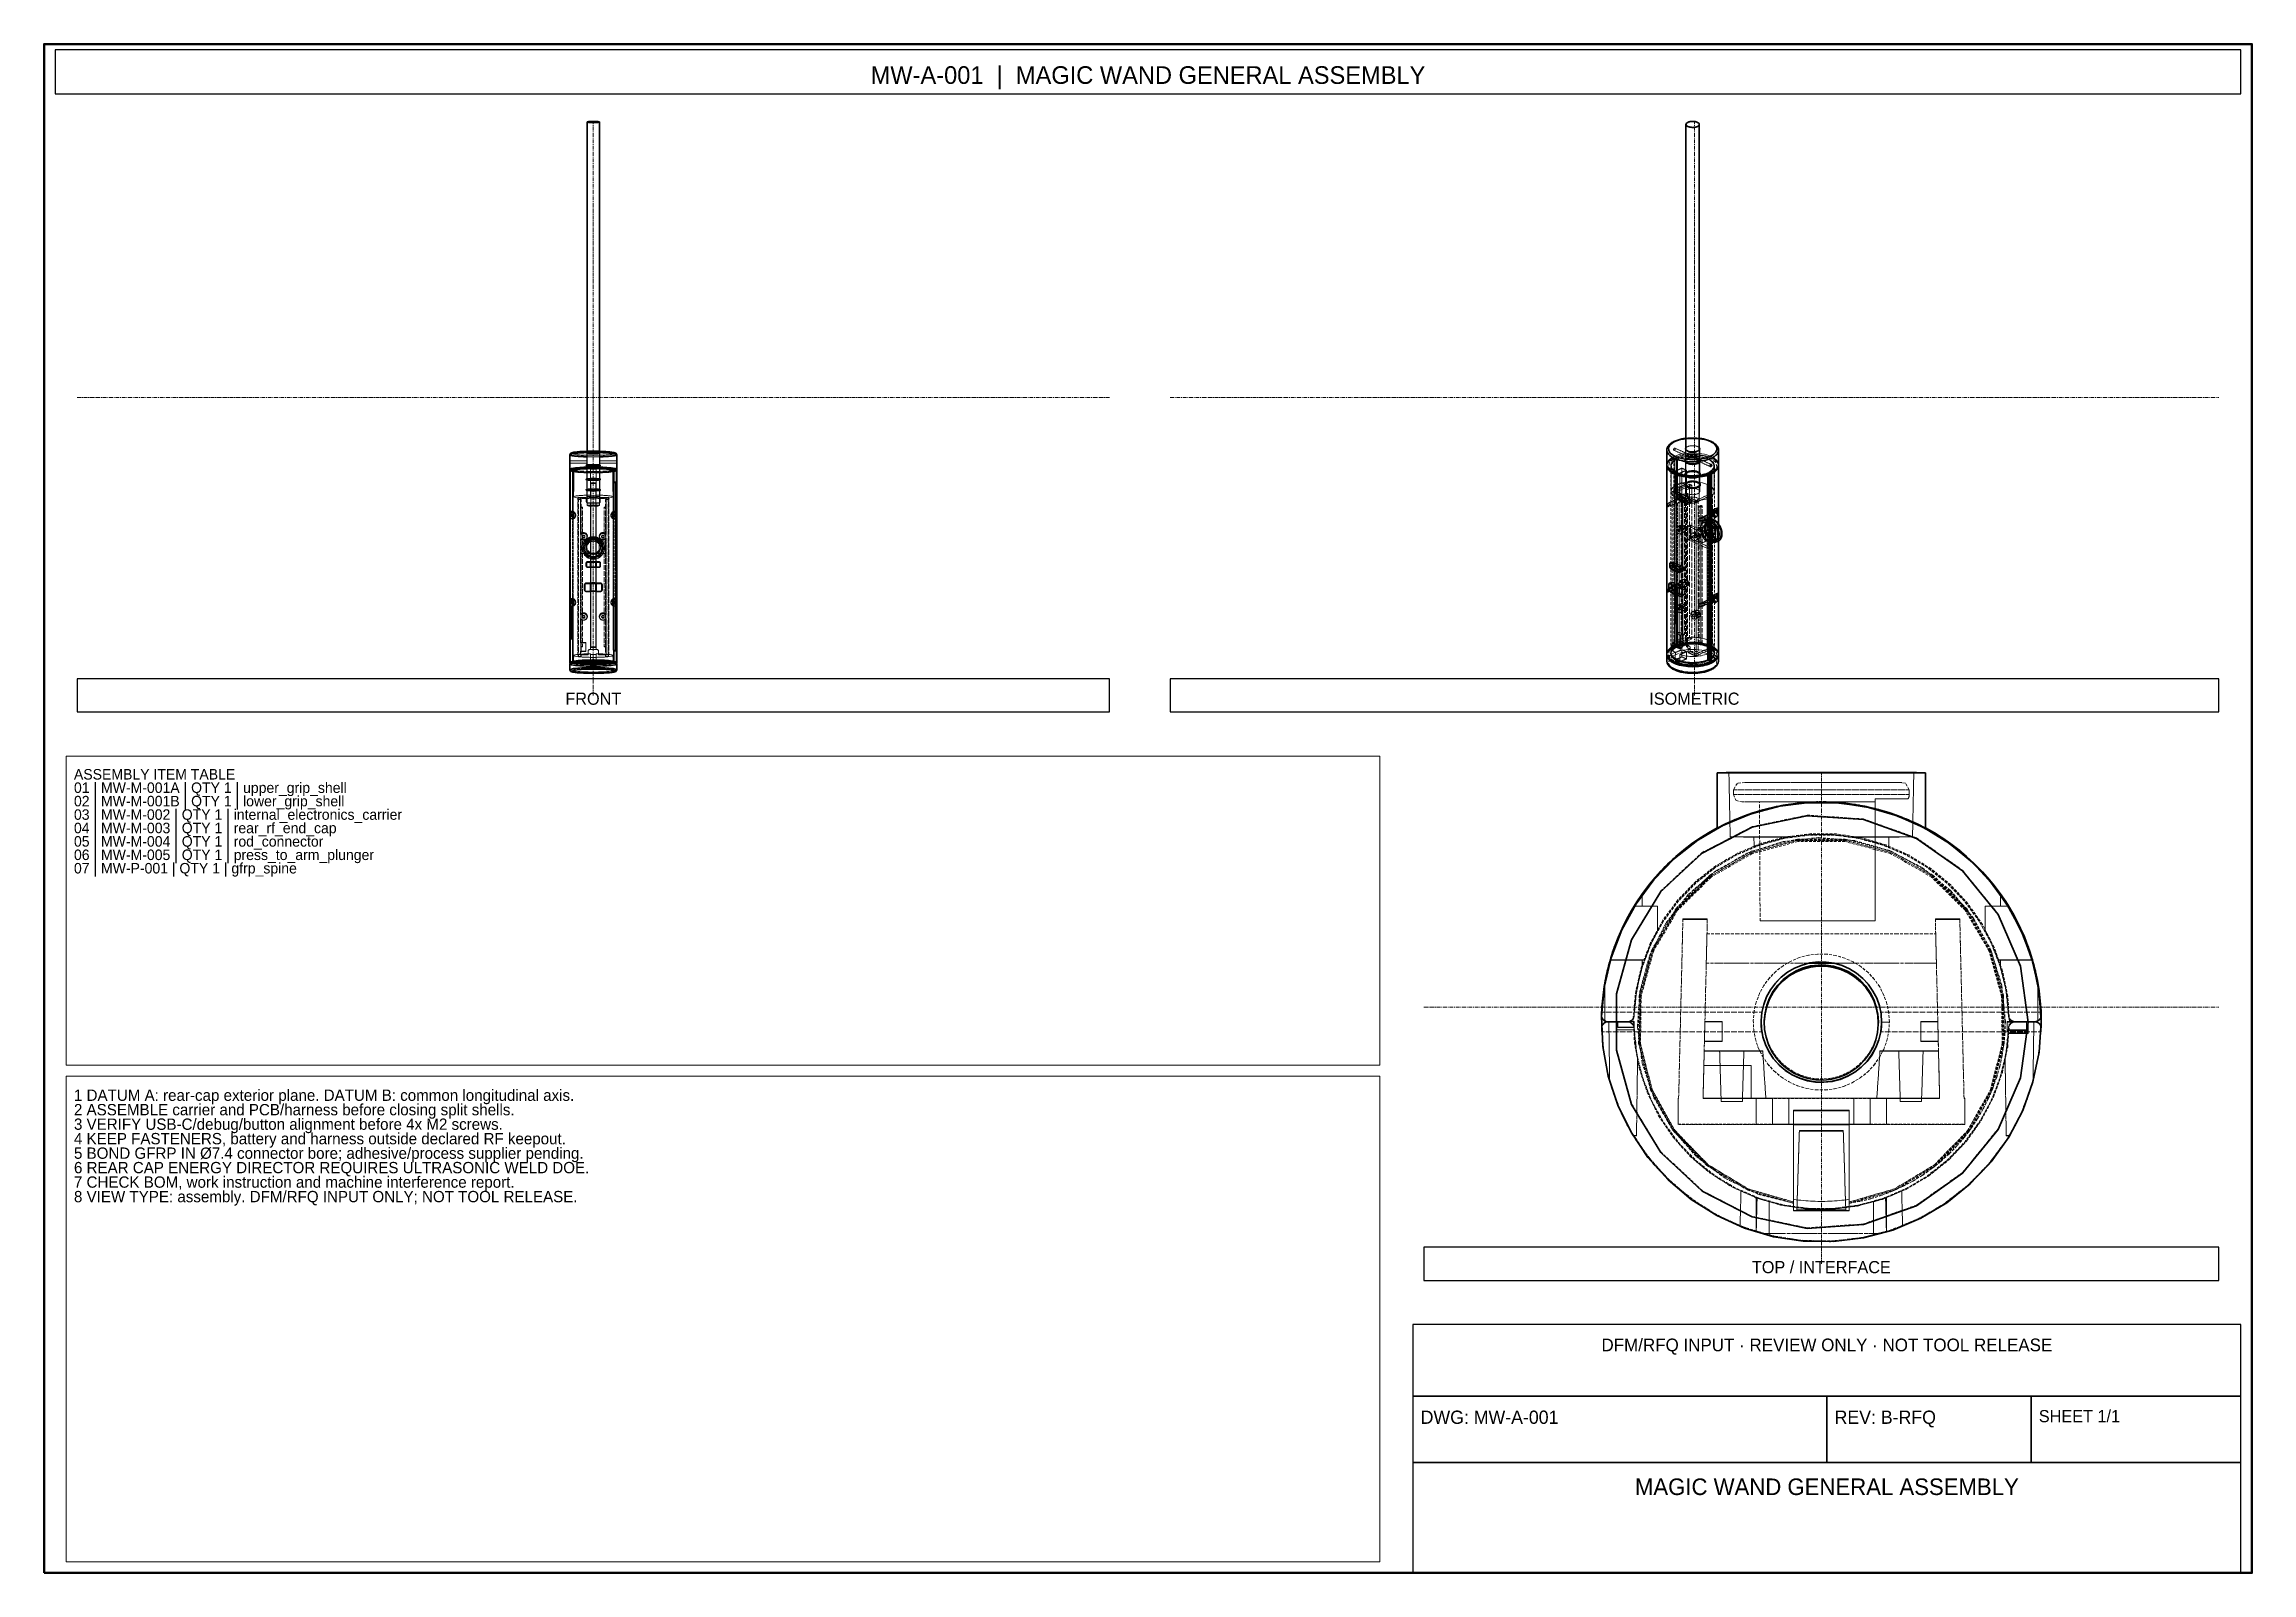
# Model space of a CAD drawing. Header units: millimetres. Extents: x 10 to 410, y 10 to 287.
import ezdxf
from ezdxf.enums import TextEntityAlignment as Align

# ---------------------------------------------------------------- set-up
doc = ezdxf.new("R2010")
doc.units = ezdxf.units.MM
doc.linetypes.add('CENTER', pattern=[1.15, 0.7, -0.15, 0.15, -0.15])
doc.linetypes.add('DASHED', pattern=[0.75, 0.5, -0.25])
for name, color, linetype, lineweight in [('BORDER', 7, 'CONTINUOUS', 50), ('CENTER', 4, 'CENTER', 13), ('HIDDEN', 8, 'DASHED', 18), ('NOTES', 7, 'CONTINUOUS', 18), ('TITLE_BLOCK', 7, 'CONTINUOUS', 25), ('VISIBLE', 7, 'CONTINUOUS', 35)]:
    doc.layers.add(name, color=color, linetype=linetype, lineweight=lineweight)

msp = doc.modelspace()

# ---------------------------------------------------------------- texts
at = {"layer": 'NOTES'}
for s, height, p in [('ASSEMBLY ITEM TABLE', 1.9, (15.4, 154.7)), ('01 | MW-M-001A | QTY 1 | upper_grip_shell', 1.9, (15.4, 152.27)), ('02 | MW-M-001B | QTY 1 | lower_grip_shell', 1.9, (15.4, 149.84)), ('03 | MW-M-002 | QTY 1 | internal_electronics_carrier', 1.9, (15.4, 147.4)), ('04 | MW-M-003 | QTY 1 | rear_rf_end_cap', 1.9, (15.4, 144.97)), ('05 | MW-M-004 | QTY 1 | rod_connector', 1.9, (15.4, 142.54)), ('06 | MW-M-005 | QTY 1 | press_to_arm_plunger', 1.9, (15.4, 140.11)), ('07 | MW-P-001 | QTY 1 | gfrp_spine', 1.9, (15.4, 137.68)), ('1 DATUM A: rear-cap exterior plane. DATUM B: common longitudinal axis.', 2.05, (15.4, 96.55)), ('3 VERIFY USB-C/debug/button alignment before 4x M2 screws.', 2.05, (15.4, 91.3)), ('2 ASSEMBLE carrier and PCB/harness before closing split shells.', 2.05, (15.4, 93.93)), ('4 KEEP FASTENERS, battery and harness outside declared RF keepout.', 2.05, (15.4, 88.68)), ('5 BOND GFRP IN Ø7.4 connector bore; adhesive/process supplier pending.', 2.05, (15.4, 86.05)), ('6 REAR CAP ENERGY DIRECTOR REQUIRES ULTRASONIC WELD DOE.', 2.05, (15.4, 83.43)), ('7 CHECK BOM, work instruction and machine interference report.', 2.05, (15.4, 80.81)), ('8 VIEW TYPE: assembly. DFM/RFQ INPUT ONLY; NOT TOOL RELEASE.', 2.05, (15.4, 78.18))]:
    msp.add_text(s, height=height, dxfattribs=at).set_placement(p, align=Align.MIDDLE_LEFT)
at = {"layer": 'TITLE_BLOCK'}
for s, height, p in [('MW-A-001  |  MAGIC WAND GENERAL ASSEMBLY', 3.2, (210, 281.4)), ('FRONT', 2.2, (109.5, 168.4)), ('ISOMETRIC', 2.2, (309, 168.4)), ('TOP / INTERFACE', 2.2, (332, 65.4)), ('DFM/RFQ INPUT · REVIEW ONLY · NOT TOOL RELEASE', 2.3, (333, 51.3)), ('MAGIC WAND GENERAL ASSEMBLY', 3, (333, 25.6))]:
    msp.add_text(s, height=height, dxfattribs=at).set_placement(p, align=Align.MIDDLE_CENTER)
for s, height, p in [('DWG: MW-A-001', 2.4, (259.4, 38.2)), ('REV: B-RFQ', 2.4, (334.4, 38.2)), ('SHEET 1/1', 2.2, (371.4, 38.4))]:
    msp.add_text(s, height=height, dxfattribs=at).set_placement(p, align=Align.MIDDLE_LEFT)

# ---------------------------------------------------------------- linework, layer by layer
at = {"layer": 'BORDER'}
msp.add_lwpolyline([(10, 10), (410, 10), (410, 287), (10, 287)], close=True, dxfattribs=at)
at = {"layer": 'CENTER'}
for p, q in [((109.5, 169), (109.5, 273)), ((309, 169), (309, 273)), ((16, 223), (203, 223)), ((214, 223), (404, 223)), ((332, 66), (332, 155)), ((260, 112.5), (404, 112.5))]:
    msp.add_line(p, q, dxfattribs=at)
at = {"layer": 'HIDDEN'}
for points in [[(113.53, 212.87), (113.23, 212.72), (112.88, 212.66), (112.54, 212.62), (112.19, 212.59), (111.84, 212.57), (111.5, 212.54), (111.15, 212.53), (110.8, 212.52), (110.45, 212.51), (110.1, 212.5), (109.76, 212.5), (109.41, 212.5), (109.06, 212.5), (108.71, 212.5), (108.36, 212.51), (108.02, 212.52), (107.67, 212.54), (107.32, 212.55), (106.97, 212.58), (106.63, 212.61), (106.28, 212.64), (105.93, 212.69), (105.6, 212.77)], [(108.33, 212.87), (108.42, 212.91), (108.52, 212.92), (108.62, 212.94), (108.72, 212.95), (108.83, 212.95), (108.93, 212.96), (109.03, 212.96), (109.14, 212.97), (109.24, 212.97), (109.34, 212.97), (109.45, 212.97), (109.55, 212.97), (109.66, 212.97), (109.76, 212.97), (109.86, 212.97), (109.97, 212.96), (110.07, 212.96), (110.17, 212.95), (110.28, 212.95), (110.38, 212.94), (110.48, 212.92), (110.58, 212.91), (110.67, 212.87)], [(110.67, 212.87), (110.58, 212.82), (110.48, 212.81), (110.38, 212.79), (110.28, 212.78), (110.17, 212.78), (110.07, 212.77), (109.97, 212.77), (109.86, 212.76), (109.76, 212.76), (109.66, 212.76), (109.55, 212.76), (109.45, 212.76), (109.34, 212.76), (109.24, 212.76), (109.14, 212.76), (109.03, 212.77), (108.93, 212.77), (108.83, 212.78), (108.72, 212.78), (108.62, 212.79), (108.52, 212.81), (108.42, 212.82), (108.33, 212.87)], [(108.33, 211.47), (108.33, 211.54), (108.33, 211.6), (108.33, 211.66), (108.33, 211.72), (108.33, 211.78), (108.33, 211.84), (108.33, 211.9), (108.33, 211.96), (108.33, 212.02), (108.33, 212.08), (108.33, 212.14), (108.33, 212.2), (108.33, 212.26), (108.33, 212.32), (108.33, 212.38), (108.33, 212.44), (108.33, 212.5), (108.33, 212.56), (108.33, 212.62), (108.33, 212.68), (108.33, 212.74), (108.33, 212.8), (108.33, 212.87)], [(110.67, 212.24), (110.57, 212.23), (110.47, 212.23), (110.37, 212.23), (110.27, 212.23), (110.16, 212.23), (110.06, 212.22), (109.96, 212.22), (109.86, 212.22), (109.76, 212.22), (109.65, 212.22), (109.55, 212.22), (109.45, 212.22), (109.35, 212.22), (109.24, 212.22), (109.14, 212.22), (109.04, 212.22), (108.94, 212.22), (108.84, 212.23), (108.73, 212.23), (108.63, 212.23), (108.53, 212.23), (108.43, 212.23), (108.33, 212.24)], [(108.39, 203.39), (108.39, 203.81), (108.39, 204.24), (108.39, 204.67), (108.39, 205.1), (108.39, 205.52), (108.39, 205.95), (108.39, 206.38), (108.39, 206.81), (108.39, 207.23), (108.39, 207.66), (108.39, 208.09), (108.39, 208.52), (108.39, 208.94), (108.39, 209.37), (108.39, 209.8), (108.39, 210.23), (108.39, 210.66), (108.39, 211.08), (108.39, 211.51), (108.39, 211.94), (108.39, 212.37), (108.39, 212.79), (108.39, 213.22)], [(110.61, 203.39), (110.61, 203.81), (110.61, 204.24), (110.61, 204.67), (110.61, 205.1), (110.61, 205.52), (110.61, 205.95), (110.61, 206.38), (110.61, 206.81), (110.61, 207.23), (110.61, 207.66), (110.61, 208.09), (110.61, 208.52), (110.61, 208.94), (110.61, 209.37), (110.61, 209.8), (110.61, 210.23), (110.61, 210.66), (110.61, 211.08), (110.61, 211.51), (110.61, 211.94), (110.61, 212.37), (110.61, 212.79), (110.61, 213.22)], [(110.61, 203.39), (110.61, 203.81), (110.61, 204.24), (110.61, 204.67), (110.61, 205.1), (110.61, 205.52), (110.61, 205.95), (110.61, 206.38), (110.61, 206.81), (110.61, 207.23), (110.61, 207.66), (110.61, 208.09), (110.61, 208.52), (110.61, 208.94), (110.61, 209.37), (110.61, 209.8), (110.61, 210.23), (110.61, 210.66), (110.61, 211.08), (110.61, 211.51), (110.61, 211.94), (110.61, 212.37), (110.61, 212.79), (110.61, 213.22)], [(110.67, 211.47), (110.67, 211.54), (110.67, 211.6), (110.67, 211.66), (110.67, 211.72), (110.67, 211.78), (110.67, 211.84), (110.67, 211.9), (110.67, 211.96), (110.67, 212.02), (110.67, 212.08), (110.67, 212.14), (110.67, 212.2), (110.67, 212.26), (110.67, 212.32), (110.67, 212.38), (110.67, 212.44), (110.67, 212.5), (110.67, 212.56), (110.67, 212.62), (110.67, 212.68), (110.67, 212.74), (110.67, 212.8), (110.67, 212.87)], [(110.67, 212.87), (110.67, 212.87), (110.67, 212.87), (110.67, 212.87), (110.67, 212.87), (110.67, 212.87), (110.67, 212.87), (110.67, 212.87), (110.67, 212.87), (110.67, 212.87), (110.67, 212.87), (110.67, 212.87), (110.67, 212.87), (110.67, 212.87), (110.67, 212.87), (110.67, 212.87), (110.67, 212.87), (110.67, 212.87), (110.67, 212.87), (110.67, 212.87), (110.67, 212.87), (110.67, 212.87), (110.67, 212.87), (110.67, 212.87)], [(110.67, 211.47), (110.67, 211.54), (110.67, 211.6), (110.67, 211.66), (110.67, 211.72), (110.67, 211.78), (110.67, 211.84), (110.67, 211.9), (110.67, 211.96), (110.67, 212.02), (110.67, 212.08), (110.67, 212.14), (110.67, 212.2), (110.67, 212.26), (110.67, 212.32), (110.67, 212.38), (110.67, 212.44), (110.67, 212.5), (110.67, 212.56), (110.67, 212.62), (110.67, 212.68), (110.67, 212.74), (110.67, 212.8), (110.67, 212.87)], [(313.35, 213.42), (313.24, 213.88), (312.95, 214.27), (312.59, 214.57), (312.17, 214.81), (311.73, 215.01), (311.28, 215.16), (310.82, 215.28), (310.35, 215.38), (309.88, 215.45), (309.4, 215.49), (308.92, 215.51), (308.44, 215.51), (307.96, 215.49), (307.49, 215.45), (307.01, 215.38), (306.54, 215.28), (306.08, 215.16), (305.63, 215.01), (305.19, 214.81), (304.78, 214.57), (304.41, 214.27), (304.12, 213.88), (304.01, 213.42)], [(313.35, 210.82), (313.24, 211.29), (312.95, 211.67), (312.59, 211.97), (312.17, 212.21), (311.73, 212.41), (311.28, 212.56), (310.82, 212.68), (310.35, 212.78), (309.88, 212.85), (309.4, 212.89), (308.92, 212.91), (308.44, 212.91), (307.96, 212.89), (307.49, 212.85), (307.01, 212.78), (306.54, 212.68), (306.08, 212.56), (305.63, 212.41), (305.19, 212.21), (304.78, 211.97), (304.41, 211.67), (304.12, 211.29), (304.01, 210.82)], [(305.28, 212.01), (305.2, 211.97), (305.13, 211.94), (305.06, 211.9), (304.99, 211.86), (304.92, 211.82), (304.85, 211.77), (304.78, 211.73), (304.71, 211.68), (304.64, 211.63), (304.58, 211.58), (304.52, 211.52), (304.45, 211.47), (304.4, 211.41), (304.34, 211.35), (304.29, 211.29), (304.24, 211.22), (304.19, 211.15), (304.15, 211.08), (304.11, 211.01), (304.08, 210.93), (304.05, 210.86), (304.03, 210.78), (304.02, 210.69)], [(311.79, 209.19), (312.56, 209.65), (313.05, 210.38), (312.83, 211.23), (312.14, 211.79), (311.31, 212.15), (310.44, 212.38), (309.55, 212.51), (308.65, 212.54), (307.75, 212.5), (306.86, 212.37), (305.99, 212.13), (305.17, 211.76), (304.49, 211.17), (304.32, 210.32), (304.86, 209.61), (305.63, 209.16), (306.49, 208.87), (307.38, 208.7), (308.28, 208.62), (309.18, 208.62), (310.06, 208.71), (310.93, 208.89), (311.79, 209.19)], [(312.55, 210.58), (312.45, 210.96), (312.22, 211.28), (311.91, 211.53), (311.57, 211.73), (311.21, 211.89), (310.83, 212.02), (310.45, 212.12), (310.06, 212.2), (309.67, 212.25), (309.27, 212.29), (308.88, 212.31), (308.48, 212.31), (308.09, 212.29), (307.69, 212.25), (307.3, 212.2), (306.91, 212.12), (306.53, 212.02), (306.15, 211.89), (305.79, 211.73), (305.45, 211.53), (305.14, 211.28), (304.91, 210.96), (304.81, 210.58)], [(305.46, 213.79), (305.44, 213.8), (305.42, 213.8), (305.4, 213.8), (305.37, 213.79), (305.35, 213.78), (305.33, 213.76), (305.32, 213.75), (305.3, 213.73), (305.29, 213.71), (305.28, 213.69), (305.27, 213.67), (305.26, 213.65), (305.25, 213.62), (305.24, 213.6), (305.24, 213.58), (305.24, 213.56), (305.23, 213.53), (305.24, 213.51), (305.24, 213.49), (305.25, 213.46), (305.26, 213.44), (305.27, 213.43), (305.29, 213.41)], [(305.28, 212.01), (305.29, 212.01), (305.3, 212.02), (305.3, 212.02), (305.31, 212.02), (305.32, 212.02), (305.33, 212.03), (305.34, 212.03), (305.35, 212.03), (305.36, 212.03), (305.36, 212.03), (305.37, 212.03), (305.38, 212.03), (305.39, 212.03), (305.4, 212.03), (305.41, 212.03), (305.42, 212.03), (305.43, 212.03), (305.44, 212.02), (305.44, 212.02), (305.45, 212.02), (305.46, 212.02), (305.47, 212.02), (305.48, 212.01)], [(305.28, 177.98), (305.28, 179.46), (305.28, 180.94), (305.28, 182.42), (305.28, 183.9), (305.28, 185.37), (305.28, 186.85), (305.28, 188.33), (305.28, 189.81), (305.28, 191.29), (305.28, 192.77), (305.28, 194.25), (305.28, 195.73), (305.28, 197.21), (305.28, 198.69), (305.28, 200.17), (305.28, 201.65), (305.28, 203.13), (305.28, 204.61), (305.28, 206.09), (305.28, 207.57), (305.28, 209.05), (305.28, 210.53), (305.28, 212.01)], [(305.29, 213.41), (305.3, 213.41), (305.3, 213.41), (305.3, 213.41), (305.31, 213.41), (305.31, 213.41), (305.32, 213.41), (305.32, 213.41), (305.32, 213.41), (305.33, 213.41), (305.33, 213.41), (305.33, 213.41), (305.34, 213.41), (305.34, 213.41), (305.35, 213.41), (305.35, 213.41), (305.35, 213.41), (305.36, 213.41), (305.36, 213.41), (305.36, 213.41), (305.37, 213.41), (305.37, 213.41), (305.37, 213.42), (305.38, 213.42)], [(305.29, 213.41), (305.4, 213.37), (305.5, 213.32), (305.61, 213.27), (305.71, 213.23), (305.82, 213.18), (305.92, 213.13), (306.02, 213.09), (306.13, 213.04), (306.23, 212.99), (306.34, 212.95), (306.44, 212.9), (306.55, 212.85), (306.65, 212.81), (306.76, 212.76), (306.86, 212.71), (306.96, 212.67), (307.07, 212.62), (307.17, 212.57), (307.28, 212.53), (307.38, 212.48), (307.49, 212.43), (307.59, 212.39), (307.69, 212.34)], [(305.38, 213.42), (305.4, 213.43), (305.41, 213.44), (305.43, 213.45), (305.44, 213.46), (305.45, 213.48), (305.47, 213.49), (305.48, 213.51), (305.49, 213.53), (305.5, 213.54), (305.51, 213.56), (305.51, 213.58), (305.52, 213.6), (305.52, 213.62), (305.53, 213.64), (305.53, 213.66), (305.53, 213.68), (305.53, 213.7), (305.52, 213.72), (305.52, 213.74), (305.51, 213.75), (305.5, 213.77), (305.48, 213.78), (305.46, 213.79)], [(305.48, 212.1), (305.48, 212.1), (305.48, 212.1), (305.47, 212.1), (305.47, 212.1), (305.47, 212.09), (305.46, 212.09), (305.46, 212.09), (305.46, 212.09), (305.46, 212.09), (305.46, 212.09), (305.45, 212.09), (305.45, 212.08), (305.45, 212.08), (305.45, 212.08), (305.45, 212.08), (305.44, 212.07), (305.44, 212.07), (305.44, 212.07), (305.44, 212.07), (305.44, 212.06), (305.44, 212.06), (305.44, 212.06), (305.44, 212.06)], [(305.44, 212.06), (305.44, 212.05), (305.44, 212.05), (305.44, 212.05), (305.44, 212.05), (305.44, 212.04), (305.44, 212.04), (305.44, 212.04), (305.44, 212.04), (305.45, 212.03), (305.45, 212.03), (305.45, 212.03), (305.45, 212.03), (305.45, 212.03), (305.46, 212.02), (305.46, 212.02), (305.46, 212.02), (305.46, 212.02), (305.47, 212.02), (305.47, 212.02), (305.47, 212.02), (305.47, 212.01), (305.47, 212.01), (305.48, 212.01)], [(305.44, 178.02), (305.44, 179.5), (305.44, 180.98), (305.44, 182.46), (305.44, 183.94), (305.44, 185.42), (305.44, 186.9), (305.44, 188.38), (305.44, 189.86), (305.44, 191.34), (305.44, 192.82), (305.44, 194.3), (305.44, 195.78), (305.44, 197.26), (305.44, 198.74), (305.44, 200.22), (305.44, 201.7), (305.44, 203.18), (305.44, 204.66), (305.44, 206.14), (305.44, 207.62), (305.44, 209.1), (305.44, 210.58), (305.44, 212.06)], [(305.46, 213.79), (305.57, 213.75), (305.67, 213.7), (305.78, 213.65), (305.88, 213.61), (305.99, 213.56), (306.09, 213.51), (306.19, 213.47), (306.3, 213.42), (306.4, 213.37), (306.51, 213.33), (306.61, 213.28), (306.72, 213.23), (306.82, 213.18), (306.93, 213.14), (307.03, 213.09), (307.13, 213.04), (307.24, 213), (307.34, 212.95), (307.45, 212.9), (307.55, 212.86), (307.66, 212.81), (307.76, 212.76), (307.86, 212.72)], [(313.34, 210.69), (313.23, 211.05), (313.01, 211.36), (312.74, 211.61), (312.43, 211.83), (312.1, 212), (311.75, 212.15), (311.4, 212.28), (311.03, 212.38), (310.67, 212.47), (310.3, 212.54), (309.93, 212.59), (309.55, 212.63), (309.18, 212.66), (308.8, 212.67), (308.42, 212.67), (308.05, 212.65), (307.67, 212.62), (307.3, 212.58), (306.93, 212.52), (306.56, 212.44), (306.19, 212.35), (305.83, 212.24), (305.48, 212.1)], [(305.48, 178.07), (305.48, 179.55), (305.48, 181.03), (305.48, 182.51), (305.48, 183.99), (305.48, 185.47), (305.48, 186.94), (305.48, 188.42), (305.48, 189.9), (305.48, 191.38), (305.48, 192.86), (305.48, 194.34), (305.48, 195.82), (305.48, 197.3), (305.48, 198.78), (305.48, 200.26), (305.48, 201.74), (305.48, 203.22), (305.48, 204.7), (305.48, 206.18), (305.48, 207.66), (305.48, 209.14), (305.48, 210.62), (305.48, 212.1)], [(305.48, 212.01), (305.49, 212.01), (305.5, 212), (305.52, 211.99), (305.53, 211.99), (305.54, 211.98), (305.55, 211.98), (305.57, 211.97), (305.58, 211.97), (305.59, 211.96), (305.6, 211.95), (305.62, 211.95), (305.63, 211.94), (305.64, 211.94), (305.66, 211.93), (305.67, 211.93), (305.68, 211.92), (305.69, 211.91), (305.71, 211.91), (305.72, 211.9), (305.73, 211.9), (305.75, 211.89), (305.76, 211.89), (305.77, 211.88)], [(305.48, 212.01), (305.49, 212.01), (305.5, 212), (305.52, 211.99), (305.53, 211.99), (305.54, 211.98), (305.55, 211.98), (305.57, 211.97), (305.58, 211.97), (305.59, 211.96), (305.6, 211.95), (305.62, 211.95), (305.63, 211.94), (305.64, 211.94), (305.66, 211.93), (305.67, 211.93), (305.68, 211.92), (305.69, 211.91), (305.71, 211.91), (305.72, 211.9), (305.73, 211.9), (305.75, 211.89), (305.76, 211.89), (305.77, 211.88)], [(305.48, 204.48), (305.48, 204.81), (305.48, 205.14), (305.48, 205.46), (305.48, 205.79), (305.48, 206.12), (305.48, 206.44), (305.48, 206.77), (305.48, 207.1), (305.48, 207.43), (305.48, 207.75), (305.48, 208.08), (305.48, 208.41), (305.48, 208.74), (305.48, 209.06), (305.48, 209.39), (305.48, 209.72), (305.48, 210.05), (305.48, 210.37), (305.48, 210.7), (305.48, 211.03), (305.48, 211.36), (305.48, 211.68), (305.48, 212.01)], [(305.48, 177.98), (305.48, 179.46), (305.48, 180.94), (305.48, 182.42), (305.48, 183.9), (305.48, 185.38), (305.48, 186.86), (305.48, 188.34), (305.48, 189.82), (305.48, 191.3), (305.48, 192.77), (305.48, 194.25), (305.48, 195.73), (305.48, 197.21), (305.48, 198.69), (305.48, 200.17), (305.48, 201.65), (305.48, 203.13), (305.48, 204.61), (305.48, 206.09), (305.48, 207.57), (305.48, 209.05), (305.48, 210.53), (305.48, 212.01)], [(312.66, 210.58), (312.6, 210.89), (312.43, 211.17), (312.21, 211.4), (311.94, 211.6), (311.66, 211.76), (311.37, 211.89), (311.06, 212), (310.75, 212.1), (310.44, 212.18), (310.12, 212.24), (309.8, 212.29), (309.47, 212.32), (309.15, 212.35), (308.83, 212.36), (308.5, 212.36), (308.18, 212.34), (307.85, 212.32), (307.53, 212.28), (307.21, 212.23), (306.89, 212.17), (306.58, 212.09), (306.27, 211.99), (305.96, 211.88)], [(310.13, 211.51), (310.1, 211.65), (310.02, 211.78), (309.91, 211.89), (309.78, 211.97), (309.65, 212.04), (309.5, 212.09), (309.36, 212.13), (309.21, 212.16), (309.06, 212.19), (308.91, 212.2), (308.76, 212.21), (308.6, 212.21), (308.45, 212.2), (308.3, 212.19), (308.15, 212.16), (308, 212.13), (307.86, 212.09), (307.72, 212.04), (307.58, 211.97), (307.45, 211.89), (307.34, 211.78), (307.26, 211.65), (307.23, 211.51)], [(310.13, 211.51), (310.09, 211.65), (310, 211.77), (309.89, 211.86), (309.76, 211.94), (309.63, 212), (309.49, 212.04), (309.34, 212.08), (309.2, 212.11), (309.05, 212.13), (308.9, 212.15), (308.75, 212.15), (308.61, 212.15), (308.46, 212.15), (308.31, 212.13), (308.16, 212.11), (308.02, 212.08), (307.88, 212.04), (307.74, 212), (307.6, 211.94), (307.47, 211.86), (307.36, 211.77), (307.27, 211.65), (307.23, 211.51)], [(307.4, 211.58), (307.4, 211.67), (307.4, 211.76), (307.4, 211.85), (307.4, 211.94), (307.4, 212.03), (307.4, 212.13), (307.4, 212.22), (307.4, 212.31), (307.4, 212.4), (307.4, 212.49), (307.4, 212.58), (307.4, 212.67), (307.4, 212.76), (307.4, 212.85), (307.4, 212.94), (307.4, 213.03), (307.4, 213.13), (307.4, 213.22), (307.4, 213.31), (307.4, 213.4), (307.4, 213.49), (307.4, 213.58), (307.4, 213.67)], [(309.96, 211.58), (309.93, 211.71), (309.85, 211.81), (309.75, 211.89), (309.64, 211.96), (309.52, 212.01), (309.39, 212.06), (309.27, 212.09), (309.14, 212.12), (309.01, 212.13), (308.88, 212.15), (308.75, 212.15), (308.62, 212.15), (308.48, 212.15), (308.35, 212.13), (308.22, 212.12), (308.09, 212.09), (307.97, 212.06), (307.84, 212.01), (307.72, 211.96), (307.61, 211.89), (307.51, 211.81), (307.43, 211.71), (307.4, 211.58)], [(309.89, 215.59), (309.79, 215.61), (309.68, 215.62), (309.58, 215.63), (309.47, 215.64), (309.37, 215.64), (309.26, 215.65), (309.16, 215.66), (309.05, 215.66), (308.94, 215.66), (308.84, 215.67), (308.73, 215.67), (308.63, 215.67), (308.52, 215.67), (308.42, 215.66), (308.31, 215.66), (308.21, 215.66), (308.1, 215.65), (307.99, 215.64), (307.89, 215.64), (307.78, 215.63), (307.68, 215.62), (307.57, 215.61), (307.47, 215.59)], [(309.89, 215.56), (309.79, 215.58), (309.68, 215.59), (309.58, 215.6), (309.47, 215.61), (309.37, 215.61), (309.26, 215.62), (309.16, 215.63), (309.05, 215.63), (308.94, 215.64), (308.84, 215.64), (308.73, 215.64), (308.63, 215.64), (308.52, 215.64), (308.42, 215.64), (308.31, 215.63), (308.21, 215.63), (308.1, 215.62), (307.99, 215.61), (307.89, 215.61), (307.78, 215.6), (307.68, 215.59), (307.57, 215.58), (307.47, 215.56)], [(309.89, 213.86), (309.81, 213.94), (309.72, 214.01), (309.62, 214.06), (309.52, 214.11), (309.41, 214.14), (309.3, 214.17), (309.19, 214.2), (309.08, 214.22), (308.96, 214.23), (308.85, 214.24), (308.74, 214.24), (308.62, 214.24), (308.51, 214.24), (308.4, 214.23), (308.28, 214.22), (308.17, 214.2), (308.06, 214.17), (307.95, 214.14), (307.84, 214.11), (307.74, 214.06), (307.64, 214.01), (307.55, 213.94), (307.47, 213.86)], [(307.47, 204.39), (307.47, 204.78), (307.47, 205.18), (307.47, 205.58), (307.47, 205.97), (307.47, 206.37), (307.47, 206.76), (307.47, 207.16), (307.47, 207.55), (307.47, 207.95), (307.47, 208.34), (307.47, 208.74), (307.47, 209.13), (307.47, 209.53), (307.47, 209.93), (307.47, 210.32), (307.47, 210.72), (307.47, 211.11), (307.47, 211.51), (307.47, 211.9), (307.47, 212.3), (307.47, 212.69), (307.47, 213.09), (307.47, 213.49)], [(307.86, 212.72), (307.84, 212.72), (307.82, 212.73), (307.8, 212.72), (307.77, 212.71), (307.75, 212.7), (307.74, 212.69), (307.72, 212.67), (307.7, 212.65), (307.69, 212.64), (307.68, 212.62), (307.67, 212.59), (307.66, 212.57), (307.65, 212.55), (307.65, 212.53), (307.64, 212.51), (307.64, 212.48), (307.64, 212.46), (307.64, 212.44), (307.64, 212.41), (307.65, 212.39), (307.66, 212.37), (307.68, 212.35), (307.69, 212.34)], [(307.69, 212.34), (307.7, 212.34), (307.7, 212.34), (307.7, 212.33), (307.71, 212.33), (307.71, 212.33), (307.72, 212.33), (307.72, 212.33), (307.72, 212.33), (307.73, 212.33), (307.73, 212.33), (307.73, 212.33), (307.74, 212.33), (307.74, 212.33), (307.74, 212.33), (307.75, 212.33), (307.75, 212.34), (307.76, 212.34), (307.76, 212.34), (307.76, 212.34), (307.77, 212.34), (307.77, 212.34), (307.77, 212.34), (307.78, 212.34)], [(309.63, 211.81), (309.56, 211.85), (309.48, 211.88), (309.4, 211.91), (309.31, 211.93), (309.23, 211.95), (309.15, 211.97), (309.06, 211.98), (308.98, 211.99), (308.89, 212), (308.81, 212), (308.72, 212), (308.64, 212), (308.55, 212), (308.47, 212), (308.38, 211.99), (308.3, 211.98), (308.21, 211.97), (308.13, 211.95), (308.05, 211.93), (307.97, 211.91), (307.88, 211.88), (307.81, 211.85), (307.73, 211.81)], [(309.63, 211.81), (309.56, 211.85), (309.48, 211.88), (309.4, 211.91), (309.31, 211.93), (309.23, 211.95), (309.15, 211.96), (309.06, 211.98), (308.98, 211.99), (308.89, 211.99), (308.81, 212), (308.72, 212), (308.64, 212), (308.55, 212), (308.47, 211.99), (308.38, 211.99), (308.3, 211.98), (308.21, 211.96), (308.13, 211.95), (308.05, 211.93), (307.97, 211.91), (307.88, 211.88), (307.81, 211.85), (307.73, 211.81)], [(307.78, 212.34), (307.79, 212.35), (307.81, 212.36), (307.83, 212.38), (307.84, 212.39), (307.86, 212.4), (307.87, 212.42), (307.88, 212.43), (307.89, 212.45), (307.9, 212.47), (307.91, 212.49), (307.92, 212.51), (307.92, 212.52), (307.93, 212.54), (307.93, 212.56), (307.93, 212.58), (307.93, 212.6), (307.93, 212.62), (307.93, 212.64), (307.92, 212.66), (307.91, 212.68), (307.9, 212.69), (307.88, 212.71), (307.86, 212.72)], [(309.89, 204.39), (309.89, 204.78), (309.89, 205.18), (309.89, 205.58), (309.89, 205.97), (309.89, 206.37), (309.89, 206.76), (309.89, 207.16), (309.89, 207.55), (309.89, 207.95), (309.89, 208.34), (309.89, 208.74), (309.89, 209.13), (309.89, 209.53), (309.89, 209.93), (309.89, 210.32), (309.89, 210.72), (309.89, 211.11), (309.89, 211.51), (309.89, 211.9), (309.89, 212.3), (309.89, 212.69), (309.89, 213.09), (309.89, 213.49)], [(309.96, 211.58), (309.96, 211.67), (309.96, 211.76), (309.96, 211.85), (309.96, 211.94), (309.96, 212.03), (309.96, 212.13), (309.96, 212.22), (309.96, 212.31), (309.96, 212.4), (309.96, 212.49), (309.96, 212.58), (309.96, 212.67), (309.96, 212.76), (309.96, 212.85), (309.96, 212.94), (309.96, 213.03), (309.96, 213.13), (309.96, 213.22), (309.96, 213.31), (309.96, 213.4), (309.96, 213.49), (309.96, 213.58), (309.96, 213.67)], [(105.22, 211.48), (105.35, 211.48), (105.49, 211.48), (105.62, 211.48), (105.76, 211.48), (105.89, 211.48), (106.03, 211.48), (106.16, 211.48), (106.3, 211.48), (106.43, 211.48), (106.57, 211.48), (106.7, 211.48), (106.84, 211.48), (106.97, 211.48), (107.11, 211.48), (107.24, 211.48), (107.38, 211.48), (107.51, 211.48), (107.65, 211.48), (107.79, 211.48), (107.92, 211.48), (108.06, 211.48), (108.19, 211.48), (108.33, 211.48)], [(105.22, 211.09), (105.22, 211.1), (105.22, 211.11), (105.22, 211.12), (105.22, 211.13), (105.22, 211.14), (105.22, 211.14), (105.22, 211.15), (105.22, 211.16), (105.22, 211.17), (105.22, 211.18), (105.22, 211.19), (105.22, 211.19), (105.22, 211.2), (105.22, 211.21), (105.22, 211.22), (105.22, 211.23), (105.22, 211.24), (105.22, 211.24), (105.22, 211.25), (105.22, 211.26), (105.22, 211.27), (105.22, 211.28), (105.22, 211.29)], [(105.22, 211.09), (105.35, 211.09), (105.49, 211.09), (105.62, 211.09), (105.76, 211.09), (105.89, 211.09), (106.03, 211.09), (106.16, 211.09), (106.3, 211.09), (106.43, 211.09), (106.57, 211.09), (106.7, 211.09), (106.84, 211.09), (106.97, 211.09), (107.11, 211.09), (107.24, 211.09), (107.38, 211.09), (107.51, 211.09), (107.65, 211.09), (107.79, 211.09), (107.92, 211.09), (108.06, 211.09), (108.19, 211.09), (108.33, 211.09)], [(113.78, 209.96), (113.45, 209.81), (113.08, 209.74), (112.71, 209.7), (112.33, 209.66), (111.95, 209.64), (111.58, 209.62), (111.2, 209.6), (110.82, 209.59), (110.44, 209.58), (110.07, 209.57), (109.69, 209.57), (109.31, 209.57), (108.93, 209.57), (108.56, 209.58), (108.18, 209.59), (107.8, 209.6), (107.42, 209.62), (107.05, 209.64), (106.67, 209.66), (106.29, 209.7), (105.92, 209.74), (105.55, 209.81), (105.22, 209.96)], [(105.22, 209.72), (105.22, 209.71), (105.23, 209.71), (105.23, 209.71), (105.24, 209.71), (105.25, 209.71), (105.25, 209.71), (105.26, 209.71), (105.26, 209.71), (105.27, 209.71), (105.27, 209.71), (105.28, 209.71), (105.28, 209.71), (105.29, 209.71), (105.3, 209.71), (105.3, 209.71), (105.31, 209.71), (105.31, 209.71), (105.32, 209.71), (105.32, 209.71), (105.33, 209.71), (105.33, 209.71), (105.34, 209.71), (105.35, 209.71)], [(105.22, 209.69), (105.22, 209.7), (105.23, 209.7), (105.23, 209.7), (105.24, 209.7), (105.24, 209.7), (105.25, 209.7), (105.26, 209.7), (105.26, 209.7), (105.27, 209.7), (105.27, 209.7), (105.28, 209.7), (105.28, 209.7), (105.29, 209.7), (105.3, 209.7), (105.3, 209.7), (105.31, 209.7), (105.31, 209.7), (105.32, 209.71), (105.32, 209.71), (105.33, 209.71), (105.33, 209.71), (105.34, 209.71), (105.35, 209.71)], [(113.78, 209.69), (113.44, 209.55), (113.07, 209.49), (112.7, 209.44), (112.32, 209.41), (111.95, 209.38), (111.57, 209.36), (111.19, 209.35), (110.82, 209.33), (110.44, 209.32), (110.06, 209.32), (109.69, 209.31), (109.31, 209.31), (108.94, 209.32), (108.56, 209.32), (108.18, 209.33), (107.81, 209.35), (107.43, 209.36), (107.05, 209.38), (106.68, 209.41), (106.3, 209.44), (105.93, 209.49), (105.56, 209.55), (105.22, 209.69)], [(105.22, 209.69), (105.22, 209.69), (105.22, 209.69), (105.22, 209.69), (105.22, 209.69), (105.22, 209.69), (105.22, 209.69), (105.22, 209.69), (105.22, 209.69), (105.22, 209.69), (105.22, 209.69), (105.22, 209.69), (105.22, 209.69), (105.22, 209.69), (105.22, 209.69), (105.22, 209.69), (105.22, 209.69), (105.22, 209.69), (105.22, 209.69), (105.22, 209.69), (105.22, 209.69), (105.22, 209.69), (105.22, 209.69), (105.22, 209.69)], [(105.22, 174.96), (105.22, 176.47), (105.22, 177.98), (105.22, 179.49), (105.22, 181), (105.22, 182.51), (105.22, 184.02), (105.22, 185.53), (105.22, 187.04), (105.22, 188.55), (105.22, 190.06), (105.22, 191.57), (105.22, 193.08), (105.22, 194.59), (105.22, 196.1), (105.22, 197.61), (105.22, 199.12), (105.22, 200.63), (105.22, 202.14), (105.22, 203.65), (105.22, 205.16), (105.22, 206.67), (105.22, 208.18), (105.22, 209.69)], [(105.22, 174.96), (105.22, 176.47), (105.22, 177.98), (105.22, 179.49), (105.22, 181), (105.22, 182.51), (105.22, 184.02), (105.22, 185.53), (105.22, 187.04), (105.22, 188.55), (105.22, 190.06), (105.22, 191.57), (105.22, 193.08), (105.22, 194.59), (105.22, 196.1), (105.22, 197.61), (105.22, 199.12), (105.22, 200.63), (105.22, 202.14), (105.22, 203.65), (105.22, 205.16), (105.22, 206.67), (105.22, 208.18), (105.22, 209.69)], [(113.72, 209.77), (113.4, 209.6), (113.03, 209.52), (112.66, 209.47), (112.29, 209.44), (111.92, 209.41), (111.55, 209.39), (111.18, 209.37), (110.8, 209.36), (110.43, 209.35), (110.06, 209.34), (109.69, 209.34), (109.31, 209.34), (108.94, 209.34), (108.57, 209.35), (108.2, 209.36), (107.82, 209.37), (107.45, 209.39), (107.08, 209.41), (106.71, 209.44), (106.34, 209.47), (105.97, 209.52), (105.6, 209.6), (105.28, 209.77)], [(105.35, 209.71), (105.36, 209.71), (105.38, 209.71), (105.4, 209.71), (105.41, 209.71), (105.43, 209.71), (105.44, 209.71), (105.46, 209.71), (105.48, 209.71), (105.49, 209.71), (105.51, 209.71), (105.53, 209.71), (105.54, 209.71), (105.56, 209.71), (105.58, 209.71), (105.59, 209.71), (105.61, 209.71), (105.63, 209.71), (105.64, 209.71), (105.66, 209.71), (105.68, 209.71), (105.69, 209.71), (105.71, 209.71), (105.73, 209.71)], [(105.35, 209.71), (105.36, 209.71), (105.38, 209.71), (105.4, 209.71), (105.41, 209.71), (105.43, 209.71), (105.44, 209.71), (105.46, 209.71), (105.48, 209.71), (105.49, 209.71), (105.51, 209.71), (105.53, 209.71), (105.54, 209.71), (105.56, 209.71), (105.58, 209.71), (105.59, 209.71), (105.61, 209.71), (105.63, 209.71), (105.64, 209.71), (105.66, 209.71), (105.68, 209.71), (105.69, 209.71), (105.71, 209.71), (105.73, 209.71)], [(105.35, 202.01), (105.35, 202.35), (105.35, 202.68), (105.35, 203.02), (105.35, 203.35), (105.35, 203.69), (105.35, 204.02), (105.35, 204.35), (105.35, 204.69), (105.35, 205.02), (105.35, 205.36), (105.35, 205.69), (105.35, 206.03), (105.35, 206.36), (105.35, 206.7), (105.35, 207.03), (105.35, 207.36), (105.35, 207.7), (105.35, 208.03), (105.35, 208.37), (105.35, 208.7), (105.35, 209.04), (105.35, 209.37), (105.35, 209.71)], [(105.35, 174.95), (105.35, 176.46), (105.35, 177.97), (105.35, 179.48), (105.35, 180.99), (105.35, 182.5), (105.35, 184.02), (105.35, 185.53), (105.35, 187.04), (105.35, 188.55), (105.35, 190.06), (105.35, 191.57), (105.35, 193.08), (105.35, 194.59), (105.35, 196.11), (105.35, 197.62), (105.35, 199.13), (105.35, 200.64), (105.35, 202.15), (105.35, 203.66), (105.35, 205.17), (105.35, 206.68), (105.35, 208.19), (105.35, 209.71)], [(113.53, 209.71), (112.86, 209.5), (112.14, 209.43), (111.42, 209.38), (110.7, 209.35), (109.98, 209.34), (109.26, 209.34), (108.54, 209.35), (107.82, 209.37), (107.09, 209.41), (106.38, 209.47), (105.67, 209.59), (105.91, 209.87), (106.6, 209.96), (107.32, 210.02), (108.17, 210.05), (108.81, 210.07), (109.43, 210.07), (110.11, 210.07), (110.88, 210.05), (111.83, 210.01), (112.59, 209.94), (113.1, 209.87), (113.53, 209.71)], [(105.73, 209.71), (105.73, 209.71), (105.74, 209.71), (105.74, 209.71), (105.75, 209.71), (105.75, 209.71), (105.76, 209.71), (105.77, 209.71), (105.77, 209.71), (105.78, 209.71), (105.78, 209.71), (105.79, 209.71), (105.79, 209.71), (105.8, 209.71), (105.8, 209.71), (105.81, 209.71), (105.82, 209.71), (105.82, 209.71), (105.83, 209.71), (105.83, 209.71), (105.84, 209.71), (105.84, 209.71), (105.85, 209.71), (105.85, 209.72)], [(105.73, 209.71), (105.73, 209.71), (105.74, 209.71), (105.74, 209.71), (105.75, 209.71), (105.75, 209.71), (105.76, 209.7), (105.77, 209.7), (105.77, 209.7), (105.78, 209.7), (105.78, 209.7), (105.79, 209.7), (105.79, 209.7), (105.8, 209.7), (105.8, 209.7), (105.81, 209.7), (105.82, 209.7), (105.82, 209.7), (105.83, 209.7), (105.83, 209.7), (105.84, 209.7), (105.84, 209.7), (105.85, 209.7), (105.85, 209.69)], [(105.73, 202.16), (105.73, 202.49), (105.73, 202.82), (105.73, 203.14), (105.73, 203.47), (105.73, 203.8), (105.73, 204.13), (105.73, 204.46), (105.73, 204.78), (105.73, 205.11), (105.73, 205.44), (105.73, 205.77), (105.73, 206.1), (105.73, 206.42), (105.73, 206.75), (105.73, 207.08), (105.73, 207.41), (105.73, 207.74), (105.73, 208.07), (105.73, 208.39), (105.73, 208.72), (105.73, 209.05), (105.73, 209.38), (105.73, 209.71)], [(105.73, 202.08), (105.73, 202.41), (105.73, 202.74), (105.73, 203.07), (105.73, 203.4), (105.73, 203.74), (105.73, 204.07), (105.73, 204.4), (105.73, 204.73), (105.73, 205.06), (105.73, 205.39), (105.73, 205.73), (105.73, 206.06), (105.73, 206.39), (105.73, 206.72), (105.73, 207.05), (105.73, 207.38), (105.73, 207.72), (105.73, 208.05), (105.73, 208.38), (105.73, 208.71), (105.73, 209.04), (105.73, 209.37), (105.73, 209.71)], [(105.85, 209.72), (106.14, 209.84), (106.46, 209.89), (106.78, 209.93), (107.1, 209.96), (107.42, 209.98), (107.74, 210), (108.06, 210.01), (108.38, 210.02), (108.7, 210.03), (109.02, 210.04), (109.34, 210.04), (109.66, 210.04), (109.98, 210.04), (110.3, 210.03), (110.62, 210.02), (110.94, 210.01), (111.26, 210), (111.58, 209.98), (111.9, 209.96), (112.22, 209.93), (112.54, 209.89), (112.86, 209.84), (113.15, 209.72)], [(105.85, 202.01), (105.85, 202.34), (105.85, 202.68), (105.85, 203.01), (105.85, 203.35), (105.85, 203.68), (105.85, 204.02), (105.85, 204.35), (105.85, 204.69), (105.85, 205.02), (105.85, 205.36), (105.85, 205.69), (105.85, 206.03), (105.85, 206.37), (105.85, 206.7), (105.85, 207.04), (105.85, 207.37), (105.85, 207.71), (105.85, 208.04), (105.85, 208.38), (105.85, 208.71), (105.85, 209.05), (105.85, 209.38), (105.85, 209.72)], [(113.15, 209.69), (112.86, 209.57), (112.54, 209.52), (112.22, 209.48), (111.9, 209.45), (111.58, 209.43), (111.26, 209.41), (110.94, 209.4), (110.62, 209.39), (110.3, 209.38), (109.98, 209.37), (109.66, 209.37), (109.34, 209.37), (109.02, 209.37), (108.7, 209.38), (108.38, 209.39), (108.06, 209.4), (107.74, 209.41), (107.42, 209.43), (107.1, 209.45), (106.78, 209.48), (106.46, 209.52), (106.14, 209.57), (105.85, 209.69)], [(105.85, 202.09), (105.85, 202.42), (105.85, 202.75), (105.85, 203.08), (105.85, 203.42), (105.85, 203.75), (105.85, 204.08), (105.85, 204.41), (105.85, 204.74), (105.85, 205.07), (105.85, 205.4), (105.85, 205.73), (105.85, 206.06), (105.85, 206.39), (105.85, 206.72), (105.85, 207.05), (105.85, 207.38), (105.85, 207.71), (105.85, 208.04), (105.85, 208.37), (105.85, 208.7), (105.85, 209.03), (105.85, 209.36), (105.85, 209.69)], [(105.95, 209.71), (105.95, 209.5), (105.95, 209.29), (105.95, 209.09), (105.95, 208.88), (105.95, 208.68), (105.95, 208.47), (105.95, 208.26), (105.94, 208.06), (105.94, 207.85), (105.94, 207.64), (105.94, 207.44), (105.94, 207.23), (105.94, 207.03), (105.94, 206.82), (105.94, 206.61), (105.94, 206.41), (105.94, 206.2), (105.94, 206), (105.93, 205.79), (105.93, 205.58), (105.93, 205.38), (105.93, 205.17), (105.93, 204.97)], [(105.95, 209.71), (106.05, 209.78), (106.18, 209.82), (106.31, 209.85), (106.44, 209.87), (106.57, 209.89), (106.71, 209.91), (106.84, 209.92), (106.97, 209.93), (107.1, 209.94), (107.23, 209.96), (107.37, 209.96), (107.5, 209.97), (107.63, 209.98), (107.77, 209.99), (107.9, 209.99), (108.03, 210), (108.16, 210.01), (108.3, 210.01), (108.43, 210.01), (108.56, 210.02), (108.69, 210.02), (108.83, 210.02), (108.96, 210.03)], [(113.05, 209.71), (112.77, 209.58), (112.47, 209.53), (112.15, 209.49), (111.84, 209.46), (111.53, 209.44), (111.22, 209.42), (110.91, 209.41), (110.59, 209.4), (110.28, 209.39), (109.97, 209.38), (109.66, 209.38), (109.34, 209.38), (109.03, 209.38), (108.72, 209.39), (108.41, 209.4), (108.09, 209.41), (107.78, 209.42), (107.47, 209.44), (107.16, 209.46), (106.85, 209.49), (106.53, 209.53), (106.23, 209.58), (105.95, 209.71)], [(108.17, 210.65), (108.23, 210.75), (108.35, 210.79), (108.47, 210.81), (108.59, 210.82), (108.71, 210.84), (108.83, 210.84), (108.95, 210.85), (109.07, 210.85), (109.2, 210.86), (109.32, 210.86), (109.44, 210.86), (109.56, 210.86), (109.68, 210.86), (109.8, 210.86), (109.93, 210.85), (110.05, 210.85), (110.17, 210.84), (110.29, 210.84), (110.41, 210.82), (110.53, 210.81), (110.65, 210.79), (110.77, 210.75), (110.83, 210.65)], [(108.17, 210.65), (108.28, 210.7), (108.39, 210.72), (108.51, 210.73), (108.62, 210.74), (108.74, 210.75), (108.86, 210.76), (108.97, 210.76), (109.09, 210.77), (109.21, 210.77), (109.32, 210.77), (109.44, 210.77), (109.56, 210.77), (109.68, 210.77), (109.79, 210.77), (109.91, 210.77), (110.03, 210.76), (110.14, 210.76), (110.26, 210.75), (110.38, 210.74), (110.49, 210.73), (110.61, 210.72), (110.72, 210.7), (110.83, 210.65)], [(110.83, 210.65), (110.72, 210.61), (110.61, 210.59), (110.49, 210.57), (110.38, 210.56), (110.26, 210.55), (110.14, 210.55), (110.03, 210.54), (109.91, 210.54), (109.79, 210.53), (109.68, 210.53), (109.56, 210.53), (109.44, 210.53), (109.32, 210.53), (109.21, 210.53), (109.09, 210.54), (108.97, 210.54), (108.86, 210.55), (108.74, 210.55), (108.62, 210.56), (108.51, 210.57), (108.39, 210.59), (108.28, 210.61), (108.17, 210.65)], [(110.83, 210.65), (110.77, 210.55), (110.65, 210.52), (110.53, 210.5), (110.41, 210.48), (110.29, 210.47), (110.17, 210.46), (110.05, 210.46), (109.93, 210.45), (109.8, 210.45), (109.68, 210.45), (109.56, 210.45), (109.44, 210.45), (109.32, 210.45), (109.2, 210.45), (109.07, 210.45), (108.95, 210.46), (108.83, 210.46), (108.71, 210.47), (108.59, 210.48), (108.47, 210.5), (108.35, 210.52), (108.23, 210.55), (108.17, 210.65)], [(108.17, 208.13), (108.23, 208.22), (108.35, 208.26), (108.47, 208.28), (108.59, 208.3), (108.71, 208.31), (108.83, 208.32), (108.95, 208.32), (109.07, 208.33), (109.2, 208.33), (109.32, 208.33), (109.44, 208.33), (109.56, 208.33), (109.68, 208.33), (109.8, 208.33), (109.93, 208.33), (110.05, 208.32), (110.17, 208.32), (110.29, 208.31), (110.41, 208.3), (110.53, 208.28), (110.65, 208.26), (110.77, 208.22), (110.83, 208.13)], [(108.17, 208.13), (108.28, 208.17), (108.39, 208.19), (108.51, 208.21), (108.62, 208.22), (108.74, 208.23), (108.86, 208.23), (108.97, 208.24), (109.09, 208.24), (109.21, 208.24), (109.32, 208.25), (109.44, 208.25), (109.56, 208.25), (109.68, 208.25), (109.79, 208.24), (109.91, 208.24), (110.03, 208.24), (110.14, 208.23), (110.26, 208.23), (110.38, 208.22), (110.49, 208.21), (110.61, 208.19), (110.72, 208.17), (110.83, 208.13)], [(110.83, 208.13), (110.72, 208.08), (110.61, 208.06), (110.49, 208.05), (110.38, 208.03), (110.26, 208.03), (110.14, 208.02), (110.03, 208.01), (109.91, 208.01), (109.79, 208.01), (109.68, 208.01), (109.56, 208), (109.44, 208), (109.32, 208.01), (109.21, 208.01), (109.09, 208.01), (108.97, 208.01), (108.86, 208.02), (108.74, 208.03), (108.62, 208.03), (108.51, 208.05), (108.39, 208.06), (108.28, 208.08), (108.17, 208.13)], [(110.83, 208.13), (110.77, 208.03), (110.65, 207.99), (110.53, 207.97), (110.41, 207.95), (110.29, 207.94), (110.17, 207.94), (110.05, 207.93), (109.93, 207.92), (109.8, 207.92), (109.68, 207.92), (109.56, 207.92), (109.44, 207.92), (109.32, 207.92), (109.2, 207.92), (109.07, 207.92), (108.95, 207.93), (108.83, 207.94), (108.71, 207.94), (108.59, 207.95), (108.47, 207.97), (108.35, 207.99), (108.23, 208.03), (108.17, 208.13)], [(108.33, 211.47), (108.33, 211.47), (108.33, 211.47), (108.33, 211.47), (108.33, 211.47), (108.33, 211.47), (108.33, 211.47), (108.33, 211.47), (108.33, 211.47), (108.33, 211.47), (108.33, 211.47), (108.33, 211.47), (108.33, 211.47), (108.33, 211.47), (108.33, 211.48), (108.33, 211.48), (108.33, 211.48), (108.33, 211.48), (108.33, 211.48), (108.33, 211.48), (108.33, 211.48), (108.33, 211.48), (108.33, 211.48), (108.33, 211.48)], [(108.33, 211.48), (108.33, 211.46), (108.33, 211.44), (108.33, 211.43), (108.34, 211.41), (108.34, 211.39), (108.34, 211.38), (108.34, 211.36), (108.34, 211.34), (108.34, 211.33), (108.34, 211.31), (108.34, 211.29), (108.34, 211.28), (108.34, 211.26), (108.34, 211.24), (108.34, 211.23), (108.34, 211.21), (108.34, 211.19), (108.34, 211.18), (108.33, 211.16), (108.33, 211.15), (108.33, 211.13), (108.33, 211.11), (108.33, 211.1)], [(108.33, 211.09), (108.33, 211.11), (108.33, 211.13), (108.33, 211.14), (108.34, 211.16), (108.34, 211.18), (108.34, 211.19), (108.34, 211.21), (108.34, 211.23), (108.34, 211.24), (108.34, 211.26), (108.34, 211.28), (108.34, 211.29), (108.34, 211.31), (108.34, 211.33), (108.34, 211.34), (108.34, 211.36), (108.34, 211.38), (108.34, 211.39), (108.33, 211.41), (108.33, 211.43), (108.33, 211.44), (108.33, 211.46), (108.33, 211.47)], [(108.33, 211.1), (108.33, 211.1), (108.33, 211.1), (108.33, 211.1), (108.33, 211.1), (108.33, 211.1), (108.33, 211.1), (108.33, 211.1), (108.33, 211.1), (108.33, 211.09), (108.33, 211.09), (108.33, 211.09), (108.33, 211.09), (108.33, 211.09), (108.33, 211.09), (108.33, 211.09), (108.33, 211.09), (108.33, 211.09), (108.33, 211.09), (108.33, 211.09), (108.33, 211.09), (108.33, 211.09), (108.33, 211.09), (108.33, 211.09)], [(108.33, 211.1), (108.33, 211.1), (108.33, 211.1), (108.33, 211.1), (108.33, 211.1), (108.33, 211.1), (108.33, 211.1), (108.33, 211.1), (108.33, 211.1), (108.33, 211.1), (108.33, 211.1), (108.33, 211.1), (108.33, 211.1), (108.33, 211.1), (108.33, 211.1), (108.33, 211.1), (108.33, 211.1), (108.33, 211.1), (108.33, 211.1), (108.33, 211.1), (108.33, 211.1), (108.33, 211.1), (108.33, 211.1), (108.33, 211.1)], [(108.33, 210.73), (108.33, 210.75), (108.33, 210.76), (108.33, 210.78), (108.33, 210.79), (108.33, 210.81), (108.33, 210.82), (108.33, 210.84), (108.33, 210.86), (108.33, 210.87), (108.33, 210.89), (108.33, 210.9), (108.33, 210.92), (108.33, 210.94), (108.33, 210.95), (108.33, 210.97), (108.33, 210.98), (108.33, 211), (108.33, 211.02), (108.33, 211.03), (108.33, 211.05), (108.33, 211.06), (108.33, 211.08), (108.33, 211.1)], [(108.33, 210.73), (108.42, 210.77), (108.52, 210.79), (108.62, 210.8), (108.72, 210.81), (108.83, 210.82), (108.93, 210.82), (109.03, 210.83), (109.14, 210.83), (109.24, 210.83), (109.34, 210.84), (109.45, 210.84), (109.55, 210.84), (109.66, 210.84), (109.76, 210.83), (109.86, 210.83), (109.97, 210.83), (110.07, 210.82), (110.17, 210.82), (110.28, 210.81), (110.38, 210.8), (110.48, 210.79), (110.58, 210.77), (110.67, 210.73)], [(108.33, 210.72), (108.33, 210.72), (108.33, 210.72), (108.33, 210.72), (108.33, 210.72), (108.33, 210.72), (108.33, 210.72), (108.33, 210.72), (108.33, 210.72), (108.33, 210.72), (108.33, 210.72), (108.33, 210.72), (108.33, 210.72), (108.33, 210.72), (108.33, 210.72), (108.33, 210.72), (108.33, 210.72), (108.33, 210.72), (108.33, 210.73), (108.33, 210.73), (108.33, 210.73), (108.33, 210.73), (108.33, 210.73), (108.33, 210.73)], [(110.67, 210.72), (110.57, 210.68), (110.47, 210.67), (110.37, 210.66), (110.26, 210.65), (110.16, 210.64), (110.06, 210.63), (109.96, 210.63), (109.86, 210.63), (109.76, 210.62), (109.65, 210.62), (109.55, 210.62), (109.45, 210.62), (109.35, 210.62), (109.24, 210.62), (109.14, 210.63), (109.04, 210.63), (108.94, 210.63), (108.84, 210.64), (108.74, 210.65), (108.63, 210.66), (108.53, 210.67), (108.43, 210.68), (108.33, 210.72)], [(110.67, 210.72), (110.57, 210.69), (110.47, 210.68), (110.37, 210.67), (110.27, 210.66), (110.16, 210.65), (110.06, 210.65), (109.96, 210.64), (109.86, 210.64), (109.76, 210.64), (109.65, 210.64), (109.55, 210.64), (109.45, 210.64), (109.35, 210.64), (109.24, 210.64), (109.14, 210.64), (109.04, 210.64), (108.94, 210.65), (108.84, 210.65), (108.73, 210.66), (108.63, 210.67), (108.53, 210.68), (108.43, 210.69), (108.33, 210.72)], [(108.33, 210.72), (108.33, 210.72), (108.33, 210.72), (108.33, 210.72), (108.33, 210.72), (108.33, 210.72), (108.33, 210.72), (108.33, 210.72), (108.33, 210.72), (108.33, 210.72), (108.33, 210.72), (108.33, 210.72), (108.33, 210.72), (108.33, 210.72), (108.33, 210.72), (108.33, 210.72), (108.33, 210.72), (108.33, 210.72), (108.33, 210.72), (108.33, 210.72), (108.33, 210.72), (108.33, 210.72), (108.33, 210.72), (108.33, 210.72)], [(108.33, 210.59), (108.43, 210.62), (108.53, 210.64), (108.63, 210.65), (108.74, 210.66), (108.84, 210.67), (108.94, 210.67), (109.04, 210.68), (109.14, 210.68), (109.24, 210.68), (109.35, 210.68), (109.45, 210.68), (109.55, 210.68), (109.65, 210.68), (109.76, 210.68), (109.86, 210.68), (109.96, 210.68), (110.06, 210.67), (110.16, 210.67), (110.26, 210.66), (110.37, 210.65), (110.47, 210.64), (110.57, 210.62), (110.67, 210.59)], [(108.33, 210.59), (108.43, 210.61), (108.53, 210.63), (108.63, 210.64), (108.73, 210.65), (108.84, 210.65), (108.94, 210.66), (109.04, 210.66), (109.14, 210.67), (109.24, 210.67), (109.35, 210.67), (109.45, 210.67), (109.55, 210.67), (109.65, 210.67), (109.76, 210.67), (109.86, 210.67), (109.96, 210.66), (110.06, 210.66), (110.16, 210.65), (110.27, 210.65), (110.37, 210.64), (110.47, 210.63), (110.57, 210.61), (110.67, 210.59)], [(108.33, 210.58), (108.33, 210.58), (108.33, 210.58), (108.33, 210.58), (108.33, 210.58), (108.33, 210.58), (108.33, 210.58), (108.33, 210.58), (108.33, 210.58), (108.33, 210.58), (108.33, 210.58), (108.33, 210.58), (108.33, 210.59), (108.33, 210.59), (108.33, 210.59), (108.33, 210.59), (108.33, 210.59), (108.33, 210.59), (108.33, 210.59), (108.33, 210.59), (108.33, 210.59), (108.33, 210.59), (108.33, 210.59), (108.33, 210.59)], [(108.33, 210.59), (108.33, 210.59), (108.33, 210.59), (108.33, 210.59), (108.33, 210.59), (108.33, 210.59), (108.33, 210.59), (108.33, 210.59), (108.33, 210.59), (108.33, 210.59), (108.33, 210.59), (108.33, 210.59), (108.33, 210.59), (108.33, 210.59), (108.33, 210.59), (108.33, 210.59), (108.33, 210.59), (108.33, 210.59), (108.33, 210.59), (108.33, 210.59), (108.33, 210.59), (108.33, 210.59), (108.33, 210.59), (108.33, 210.59)], [(110.67, 210.58), (110.58, 210.54), (110.48, 210.52), (110.38, 210.51), (110.28, 210.5), (110.17, 210.49), (110.07, 210.48), (109.97, 210.48), (109.86, 210.48), (109.76, 210.47), (109.66, 210.47), (109.55, 210.47), (109.45, 210.47), (109.34, 210.47), (109.24, 210.47), (109.14, 210.48), (109.03, 210.48), (108.93, 210.48), (108.83, 210.49), (108.72, 210.5), (108.62, 210.51), (108.52, 210.52), (108.42, 210.54), (108.33, 210.58)], [(108.33, 208.2), (108.33, 208.3), (108.33, 208.41), (108.33, 208.51), (108.33, 208.61), (108.33, 208.72), (108.33, 208.82), (108.33, 208.92), (108.33, 209.03), (108.33, 209.13), (108.33, 209.23), (108.33, 209.34), (108.33, 209.44), (108.33, 209.54), (108.33, 209.65), (108.33, 209.75), (108.33, 209.85), (108.33, 209.96), (108.33, 210.06), (108.33, 210.16), (108.33, 210.27), (108.33, 210.37), (108.33, 210.47), (108.33, 210.58)], [(108.33, 208.2), (108.42, 208.24), (108.52, 208.26), (108.62, 208.27), (108.72, 208.28), (108.83, 208.29), (108.93, 208.3), (109.03, 208.3), (109.14, 208.3), (109.24, 208.31), (109.34, 208.31), (109.45, 208.31), (109.55, 208.31), (109.66, 208.31), (109.76, 208.31), (109.86, 208.3), (109.97, 208.3), (110.07, 208.3), (110.17, 208.29), (110.28, 208.28), (110.38, 208.27), (110.48, 208.26), (110.58, 208.24), (110.67, 208.2)], [(108.33, 208.19), (108.33, 208.19), (108.33, 208.19), (108.33, 208.19), (108.33, 208.19), (108.33, 208.19), (108.33, 208.19), (108.33, 208.19), (108.33, 208.19), (108.33, 208.19), (108.33, 208.19), (108.33, 208.19), (108.33, 208.19), (108.33, 208.19), (108.33, 208.2), (108.33, 208.2), (108.33, 208.2), (108.33, 208.2), (108.33, 208.2), (108.33, 208.2), (108.33, 208.2), (108.33, 208.2), (108.33, 208.2), (108.33, 208.2)], [(110.67, 208.19), (110.57, 208.16), (110.47, 208.14), (110.37, 208.13), (110.26, 208.12), (110.16, 208.11), (110.06, 208.11), (109.96, 208.1), (109.86, 208.1), (109.76, 208.1), (109.65, 208.09), (109.55, 208.09), (109.45, 208.09), (109.35, 208.09), (109.24, 208.1), (109.14, 208.1), (109.04, 208.1), (108.94, 208.11), (108.84, 208.11), (108.74, 208.12), (108.63, 208.13), (108.53, 208.14), (108.43, 208.16), (108.33, 208.19)], [(110.67, 208.19), (110.57, 208.17), (110.47, 208.15), (110.37, 208.14), (110.27, 208.13), (110.16, 208.13), (110.06, 208.12), (109.96, 208.12), (109.86, 208.11), (109.76, 208.11), (109.65, 208.11), (109.55, 208.11), (109.45, 208.11), (109.35, 208.11), (109.24, 208.11), (109.14, 208.11), (109.04, 208.12), (108.94, 208.12), (108.84, 208.13), (108.73, 208.13), (108.63, 208.14), (108.53, 208.15), (108.43, 208.17), (108.33, 208.19)], [(108.33, 208.19), (108.33, 208.19), (108.33, 208.19), (108.33, 208.19), (108.33, 208.19), (108.33, 208.19), (108.33, 208.19), (108.33, 208.19), (108.33, 208.19), (108.33, 208.19), (108.33, 208.19), (108.33, 208.19), (108.33, 208.19), (108.33, 208.19), (108.33, 208.19), (108.33, 208.19), (108.33, 208.19), (108.33, 208.19), (108.33, 208.19), (108.33, 208.19), (108.33, 208.19), (108.33, 208.19), (108.33, 208.19), (108.33, 208.19)], [(108.33, 208.06), (108.43, 208.09), (108.53, 208.11), (108.63, 208.12), (108.74, 208.13), (108.84, 208.14), (108.94, 208.14), (109.04, 208.15), (109.14, 208.15), (109.24, 208.15), (109.35, 208.16), (109.45, 208.16), (109.55, 208.16), (109.65, 208.16), (109.76, 208.15), (109.86, 208.15), (109.96, 208.15), (110.06, 208.14), (110.16, 208.14), (110.26, 208.13), (110.37, 208.12), (110.47, 208.11), (110.57, 208.09), (110.67, 208.06)], [(108.33, 208.06), (108.43, 208.08), (108.53, 208.1), (108.63, 208.11), (108.73, 208.12), (108.84, 208.13), (108.94, 208.13), (109.04, 208.13), (109.14, 208.14), (109.24, 208.14), (109.35, 208.14), (109.45, 208.14), (109.55, 208.14), (109.65, 208.14), (109.76, 208.14), (109.86, 208.14), (109.96, 208.13), (110.06, 208.13), (110.16, 208.13), (110.27, 208.12), (110.37, 208.11), (110.47, 208.1), (110.57, 208.08), (110.67, 208.06)], [(108.33, 208.05), (108.33, 208.05), (108.33, 208.05), (108.33, 208.05), (108.33, 208.05), (108.33, 208.05), (108.33, 208.05), (108.33, 208.05), (108.33, 208.06), (108.33, 208.06), (108.33, 208.06), (108.33, 208.06), (108.33, 208.06), (108.33, 208.06), (108.33, 208.06), (108.33, 208.06), (108.33, 208.06), (108.33, 208.06), (108.33, 208.06), (108.33, 208.06), (108.33, 208.06), (108.33, 208.06), (108.33, 208.06), (108.33, 208.06)], [(108.33, 208.06), (108.33, 208.06), (108.33, 208.06), (108.33, 208.06), (108.33, 208.06), (108.33, 208.06), (108.33, 208.06), (108.33, 208.06), (108.33, 208.06), (108.33, 208.06), (108.33, 208.06), (108.33, 208.06), (108.33, 208.06), (108.33, 208.06), (108.33, 208.06), (108.33, 208.06), (108.33, 208.06), (108.33, 208.06), (108.33, 208.06), (108.33, 208.06), (108.33, 208.06), (108.33, 208.06), (108.33, 208.06), (108.33, 208.06)], [(110.67, 208.05), (110.58, 208.01), (110.48, 207.99), (110.38, 207.98), (110.28, 207.97), (110.17, 207.96), (110.07, 207.96), (109.97, 207.95), (109.86, 207.95), (109.76, 207.94), (109.66, 207.94), (109.55, 207.94), (109.45, 207.94), (109.34, 207.94), (109.24, 207.94), (109.14, 207.95), (109.03, 207.95), (108.93, 207.96), (108.83, 207.96), (108.72, 207.97), (108.62, 207.98), (108.52, 207.99), (108.42, 208.01), (108.33, 208.05)], [(108.33, 206.31), (108.33, 206.38), (108.33, 206.46), (108.33, 206.53), (108.33, 206.61), (108.33, 206.68), (108.33, 206.76), (108.33, 206.84), (108.33, 206.91), (108.33, 206.99), (108.33, 207.06), (108.33, 207.14), (108.33, 207.22), (108.33, 207.29), (108.33, 207.37), (108.33, 207.44), (108.33, 207.52), (108.33, 207.59), (108.33, 207.67), (108.33, 207.75), (108.33, 207.82), (108.33, 207.9), (108.33, 207.97), (108.33, 208.05)], [(108.96, 210.04), (108.96, 210.05), (108.96, 210.05), (108.96, 210.05), (108.96, 210.06), (108.96, 210.06), (108.96, 210.07), (108.96, 210.07), (108.96, 210.08), (108.96, 210.08), (108.96, 210.08), (108.96, 210.09), (108.96, 210.09), (108.96, 210.1), (108.96, 210.1), (108.96, 210.1), (108.96, 210.11), (108.96, 210.11), (108.96, 210.12), (108.96, 210.12), (108.96, 210.12), (108.96, 210.13), (108.96, 210.13), (108.96, 210.14)], [(108.96, 210.14), (108.96, 210.13), (108.96, 210.12), (108.96, 210.12), (108.96, 210.11), (108.96, 210.1), (108.96, 210.1), (108.96, 210.09), (108.96, 210.08), (108.96, 210.08), (108.96, 210.07), (108.96, 210.06), (108.96, 210.06), (108.96, 210.05), (108.96, 210.04), (108.96, 210.04), (108.96, 210.03), (108.96, 210.02), (108.96, 210.02), (108.96, 210.01), (108.96, 210), (108.96, 210), (108.96, 209.99), (108.96, 209.98)], [(108.96, 210.14), (109.01, 210.14), (109.05, 210.14), (109.1, 210.14), (109.15, 210.14), (109.2, 210.14), (109.24, 210.14), (109.29, 210.14), (109.34, 210.14), (109.38, 210.14), (109.43, 210.14), (109.48, 210.14), (109.52, 210.14), (109.57, 210.14), (109.62, 210.14), (109.66, 210.14), (109.71, 210.14), (109.76, 210.14), (109.8, 210.14), (109.85, 210.14), (109.9, 210.14), (109.95, 210.14), (109.99, 210.14), (110.04, 210.14)], [(108.96, 210.04), (108.96, 210.04), (108.96, 210.04), (108.96, 210.04), (108.96, 210.04), (108.96, 210.04), (108.96, 210.04), (108.96, 210.04), (108.96, 210.04), (108.96, 210.04), (108.96, 210.04), (108.96, 210.03), (108.96, 210.03), (108.96, 210.03), (108.96, 210.03), (108.96, 210.03), (108.96, 210.03), (108.96, 210.03), (108.96, 210.03), (108.96, 210.03), (108.96, 210.03), (108.96, 210.03), (108.96, 210.03), (108.96, 210.03)], [(110.04, 210.04), (109.99, 210.04), (109.95, 210.04), (109.9, 210.04), (109.85, 210.04), (109.8, 210.04), (109.76, 210.04), (109.71, 210.04), (109.66, 210.04), (109.62, 210.04), (109.57, 210.04), (109.52, 210.04), (109.48, 210.04), (109.43, 210.04), (109.38, 210.04), (109.34, 210.04), (109.29, 210.04), (109.24, 210.04), (109.2, 210.04), (109.15, 210.04), (109.1, 210.04), (109.05, 210.04), (109.01, 210.04), (108.96, 210.04)], [(108.96, 210.03), (108.96, 209.82), (108.96, 209.61), (108.96, 209.41), (108.96, 209.2), (108.96, 209), (108.96, 208.79), (108.96, 208.58), (108.96, 208.38), (108.96, 208.17), (108.96, 207.97), (108.96, 207.76), (108.96, 207.55), (108.96, 207.35), (108.96, 207.14), (108.96, 206.94), (108.96, 206.73), (108.96, 206.52), (108.96, 206.32), (108.96, 206.11), (108.96, 205.91), (108.96, 205.7), (108.96, 205.49), (108.96, 205.29)], [(108.96, 205.15), (108.96, 205.36), (108.96, 205.57), (108.96, 205.78), (108.96, 205.99), (108.96, 206.2), (108.96, 206.41), (108.96, 206.62), (108.96, 206.83), (108.96, 207.04), (108.96, 207.25), (108.96, 207.46), (108.96, 207.67), (108.96, 207.88), (108.96, 208.09), (108.96, 208.3), (108.96, 208.51), (108.96, 208.72), (108.96, 208.93), (108.96, 209.14), (108.96, 209.35), (108.96, 209.56), (108.96, 209.77), (108.96, 209.98)], [(108.96, 209.98), (109.01, 209.98), (109.05, 209.98), (109.1, 209.98), (109.15, 209.98), (109.2, 209.98), (109.24, 209.98), (109.29, 209.98), (109.34, 209.98), (109.38, 209.98), (109.43, 209.98), (109.48, 209.98), (109.52, 209.98), (109.57, 209.98), (109.62, 209.98), (109.66, 209.98), (109.71, 209.98), (109.76, 209.98), (109.8, 209.98), (109.85, 209.98), (109.9, 209.98), (109.95, 209.98), (109.99, 209.98), (110.04, 209.98)], [(110.04, 210.04), (110.04, 210.05), (110.04, 210.05), (110.04, 210.05), (110.04, 210.06), (110.04, 210.06), (110.04, 210.07), (110.04, 210.07), (110.04, 210.08), (110.04, 210.08), (110.04, 210.08), (110.04, 210.09), (110.04, 210.09), (110.04, 210.1), (110.04, 210.1), (110.04, 210.1), (110.04, 210.11), (110.04, 210.11), (110.04, 210.12), (110.04, 210.12), (110.04, 210.12), (110.04, 210.13), (110.04, 210.13), (110.04, 210.14)], [(110.04, 210.14), (110.04, 210.13), (110.04, 210.12), (110.04, 210.12), (110.04, 210.11), (110.04, 210.1), (110.04, 210.1), (110.04, 210.09), (110.04, 210.08), (110.04, 210.08), (110.04, 210.07), (110.04, 210.06), (110.04, 210.06), (110.04, 210.05), (110.04, 210.04), (110.04, 210.04), (110.04, 210.03), (110.04, 210.02), (110.04, 210.02), (110.04, 210.01), (110.04, 210), (110.04, 210), (110.04, 209.99), (110.04, 209.98)], [(110.04, 210.04), (110.04, 210.04), (110.04, 210.04), (110.04, 210.04), (110.04, 210.04), (110.04, 210.04), (110.04, 210.04), (110.04, 210.04), (110.04, 210.04), (110.04, 210.04), (110.04, 210.04), (110.04, 210.03), (110.04, 210.03), (110.04, 210.03), (110.04, 210.03), (110.04, 210.03), (110.04, 210.03), (110.04, 210.03), (110.04, 210.03), (110.04, 210.03), (110.04, 210.03), (110.04, 210.03), (110.04, 210.03), (110.04, 210.03)], [(110.04, 210.03), (110.17, 210.02), (110.31, 210.02), (110.44, 210.02), (110.57, 210.01), (110.7, 210.01), (110.84, 210.01), (110.97, 210), (111.1, 209.99), (111.23, 209.99), (111.37, 209.98), (111.5, 209.97), (111.63, 209.96), (111.77, 209.96), (111.9, 209.94), (112.03, 209.93), (112.16, 209.92), (112.29, 209.91), (112.43, 209.89), (112.56, 209.87), (112.69, 209.85), (112.82, 209.82), (112.95, 209.78), (113.05, 209.71)], [(110.04, 210.03), (110.04, 209.82), (110.04, 209.61), (110.04, 209.41), (110.04, 209.2), (110.04, 209), (110.04, 208.79), (110.04, 208.58), (110.04, 208.38), (110.04, 208.17), (110.04, 207.97), (110.04, 207.76), (110.04, 207.55), (110.04, 207.35), (110.04, 207.14), (110.04, 206.94), (110.04, 206.73), (110.04, 206.52), (110.04, 206.32), (110.04, 206.11), (110.04, 205.91), (110.04, 205.7), (110.04, 205.49), (110.04, 205.29)], [(110.04, 205.15), (110.04, 205.36), (110.04, 205.57), (110.04, 205.78), (110.04, 205.99), (110.04, 206.2), (110.04, 206.41), (110.04, 206.62), (110.04, 206.83), (110.04, 207.04), (110.04, 207.25), (110.04, 207.46), (110.04, 207.67), (110.04, 207.88), (110.04, 208.09), (110.04, 208.3), (110.04, 208.51), (110.04, 208.72), (110.04, 208.93), (110.04, 209.14), (110.04, 209.35), (110.04, 209.56), (110.04, 209.77), (110.04, 209.98)], [(110.67, 211.48), (110.67, 211.46), (110.67, 211.44), (110.67, 211.43), (110.66, 211.41), (110.66, 211.39), (110.66, 211.38), (110.66, 211.36), (110.66, 211.34), (110.66, 211.33), (110.66, 211.31), (110.66, 211.29), (110.66, 211.28), (110.66, 211.26), (110.66, 211.24), (110.66, 211.23), (110.66, 211.21), (110.66, 211.19), (110.66, 211.18), (110.67, 211.16), (110.67, 211.15), (110.67, 211.13), (110.67, 211.11), (110.67, 211.1)], [(110.67, 211.09), (110.67, 211.11), (110.67, 211.13), (110.67, 211.14), (110.66, 211.16), (110.66, 211.18), (110.66, 211.19), (110.66, 211.21), (110.66, 211.23), (110.66, 211.24), (110.66, 211.26), (110.66, 211.28), (110.66, 211.29), (110.66, 211.31), (110.66, 211.33), (110.66, 211.34), (110.66, 211.36), (110.66, 211.38), (110.66, 211.39), (110.67, 211.41), (110.67, 211.43), (110.67, 211.44), (110.67, 211.46), (110.67, 211.47)], [(110.67, 211.47), (110.67, 211.47), (110.67, 211.47), (110.67, 211.47), (110.67, 211.47), (110.67, 211.47), (110.67, 211.47), (110.67, 211.47), (110.67, 211.47), (110.67, 211.47), (110.67, 211.47), (110.67, 211.47), (110.67, 211.47), (110.67, 211.47), (110.67, 211.48), (110.67, 211.48), (110.67, 211.48), (110.67, 211.48), (110.67, 211.48), (110.67, 211.48), (110.67, 211.48), (110.67, 211.48), (110.67, 211.48), (110.67, 211.48)], [(110.67, 211.48), (110.81, 211.48), (110.94, 211.48), (111.08, 211.48), (111.21, 211.48), (111.35, 211.48), (111.49, 211.48), (111.62, 211.48), (111.76, 211.48), (111.89, 211.48), (112.03, 211.48), (112.16, 211.48), (112.3, 211.48), (112.43, 211.48), (112.57, 211.48), (112.7, 211.48), (112.84, 211.48), (112.97, 211.48), (113.11, 211.48), (113.24, 211.48), (113.38, 211.48), (113.51, 211.48), (113.65, 211.48), (113.78, 211.48)], [(110.67, 211.47), (110.67, 211.47), (110.67, 211.47), (110.67, 211.47), (110.67, 211.47), (110.67, 211.47), (110.67, 211.47), (110.67, 211.47), (110.67, 211.47), (110.67, 211.47), (110.67, 211.47), (110.67, 211.47), (110.67, 211.47), (110.67, 211.47), (110.67, 211.47), (110.67, 211.47), (110.67, 211.47), (110.67, 211.47), (110.67, 211.47), (110.67, 211.47), (110.67, 211.47), (110.67, 211.47), (110.67, 211.47), (110.67, 211.47)], [(110.67, 211.1), (110.67, 211.1), (110.67, 211.1), (110.67, 211.1), (110.67, 211.1), (110.67, 211.1), (110.67, 211.1), (110.67, 211.1), (110.67, 211.1), (110.67, 211.1), (110.67, 211.1), (110.67, 211.1), (110.67, 211.1), (110.67, 211.1), (110.67, 211.1), (110.67, 211.1), (110.67, 211.1), (110.67, 211.1), (110.67, 211.1), (110.67, 211.1), (110.67, 211.1), (110.67, 211.1), (110.67, 211.1), (110.67, 211.1)], [(110.67, 211.1), (110.67, 211.1), (110.67, 211.1), (110.67, 211.1), (110.67, 211.1), (110.67, 211.1), (110.67, 211.1), (110.67, 211.1), (110.67, 211.1), (110.67, 211.09), (110.67, 211.09), (110.67, 211.09), (110.67, 211.09), (110.67, 211.09), (110.67, 211.09), (110.67, 211.09), (110.67, 211.09), (110.67, 211.09), (110.67, 211.09), (110.67, 211.09), (110.67, 211.09), (110.67, 211.09), (110.67, 211.09), (110.67, 211.09)], [(110.67, 210.73), (110.67, 210.75), (110.67, 210.76), (110.67, 210.78), (110.67, 210.79), (110.67, 210.81), (110.67, 210.82), (110.67, 210.84), (110.67, 210.86), (110.67, 210.87), (110.67, 210.89), (110.67, 210.9), (110.67, 210.92), (110.67, 210.94), (110.67, 210.95), (110.67, 210.97), (110.67, 210.98), (110.67, 211), (110.67, 211.02), (110.67, 211.03), (110.67, 211.05), (110.67, 211.06), (110.67, 211.08), (110.67, 211.1)], [(110.67, 210.73), (110.67, 210.75), (110.67, 210.76), (110.67, 210.78), (110.67, 210.79), (110.67, 210.81), (110.67, 210.82), (110.67, 210.84), (110.67, 210.86), (110.67, 210.87), (110.67, 210.89), (110.67, 210.9), (110.67, 210.92), (110.67, 210.94), (110.67, 210.95), (110.67, 210.97), (110.67, 210.98), (110.67, 211), (110.67, 211.02), (110.67, 211.03), (110.67, 211.05), (110.67, 211.06), (110.67, 211.08), (110.67, 211.1)], [(110.67, 211.09), (110.81, 211.09), (110.94, 211.09), (111.08, 211.09), (111.21, 211.09), (111.35, 211.09), (111.49, 211.09), (111.62, 211.09), (111.76, 211.09), (111.89, 211.09), (112.03, 211.09), (112.16, 211.09), (112.3, 211.09), (112.43, 211.09), (112.57, 211.09), (112.7, 211.09), (112.84, 211.09), (112.97, 211.09), (113.11, 211.09), (113.24, 211.09), (113.38, 211.09), (113.51, 211.09), (113.65, 211.09), (113.78, 211.09)], [(110.83, 210.65), (110.83, 210.66), (110.82, 210.67), (110.82, 210.68), (110.82, 210.69), (110.82, 210.7), (110.81, 210.71), (110.8, 210.71), (110.8, 210.72), (110.79, 210.73), (110.79, 210.73), (110.78, 210.74), (110.77, 210.74), (110.76, 210.74), (110.75, 210.75), (110.74, 210.75), (110.73, 210.75), (110.72, 210.75), (110.72, 210.75), (110.71, 210.74), (110.7, 210.74), (110.69, 210.74), (110.68, 210.73), (110.67, 210.73)], [(110.67, 210.73), (110.67, 210.73), (110.67, 210.73), (110.67, 210.73), (110.67, 210.73), (110.67, 210.73), (110.67, 210.73), (110.67, 210.73), (110.67, 210.73), (110.67, 210.73), (110.67, 210.73), (110.67, 210.73), (110.67, 210.73), (110.67, 210.73), (110.67, 210.73), (110.67, 210.73), (110.67, 210.73), (110.67, 210.73), (110.67, 210.73), (110.67, 210.73), (110.67, 210.73), (110.67, 210.73), (110.67, 210.73), (110.67, 210.73)], [(110.67, 210.73), (110.67, 210.73), (110.67, 210.73), (110.67, 210.73), (110.67, 210.73), (110.67, 210.73), (110.67, 210.72), (110.67, 210.72), (110.67, 210.72), (110.67, 210.72), (110.67, 210.72), (110.67, 210.72), (110.67, 210.72), (110.67, 210.72), (110.67, 210.72), (110.67, 210.72), (110.67, 210.72), (110.67, 210.72), (110.67, 210.72), (110.67, 210.72), (110.67, 210.72), (110.67, 210.72), (110.67, 210.72), (110.67, 210.72)], [(110.67, 210.72), (110.67, 210.72), (110.67, 210.72), (110.67, 210.72), (110.67, 210.72), (110.67, 210.72), (110.67, 210.72), (110.67, 210.72), (110.67, 210.72), (110.67, 210.72), (110.67, 210.72), (110.67, 210.72), (110.67, 210.72), (110.67, 210.72), (110.67, 210.72), (110.67, 210.72), (110.67, 210.72), (110.67, 210.72), (110.67, 210.72), (110.67, 210.72), (110.67, 210.72), (110.67, 210.72), (110.67, 210.72), (110.67, 210.72)], [(110.67, 210.58), (110.68, 210.57), (110.69, 210.57), (110.7, 210.56), (110.71, 210.56), (110.72, 210.56), (110.72, 210.56), (110.73, 210.56), (110.74, 210.56), (110.75, 210.56), (110.76, 210.56), (110.77, 210.57), (110.78, 210.57), (110.79, 210.58), (110.79, 210.58), (110.8, 210.59), (110.8, 210.59), (110.81, 210.6), (110.82, 210.61), (110.82, 210.62), (110.82, 210.63), (110.82, 210.64), (110.83, 210.64), (110.83, 210.65)], [(110.67, 210.59), (110.67, 210.59), (110.67, 210.59), (110.67, 210.59), (110.67, 210.59), (110.67, 210.59), (110.67, 210.59), (110.67, 210.59), (110.67, 210.59), (110.67, 210.59), (110.67, 210.59), (110.67, 210.59), (110.67, 210.58), (110.67, 210.58), (110.67, 210.58), (110.67, 210.58), (110.67, 210.58), (110.67, 210.58), (110.67, 210.58), (110.67, 210.58), (110.67, 210.58), (110.67, 210.58), (110.67, 210.58), (110.67, 210.58)], [(110.67, 210.59), (110.67, 210.59), (110.67, 210.59), (110.67, 210.59), (110.67, 210.59), (110.67, 210.59), (110.67, 210.59), (110.67, 210.59), (110.67, 210.59), (110.67, 210.59), (110.67, 210.59), (110.67, 210.59), (110.67, 210.59), (110.67, 210.59), (110.67, 210.59), (110.67, 210.59), (110.67, 210.59), (110.67, 210.59), (110.67, 210.59), (110.67, 210.59), (110.67, 210.59), (110.67, 210.59), (110.67, 210.59), (110.67, 210.59)], [(110.67, 210.58), (110.67, 210.58), (110.67, 210.58), (110.67, 210.58), (110.67, 210.58), (110.67, 210.58), (110.67, 210.58), (110.67, 210.58), (110.67, 210.58), (110.67, 210.58), (110.67, 210.58), (110.67, 210.58), (110.67, 210.58), (110.67, 210.58), (110.67, 210.58), (110.67, 210.58), (110.67, 210.58), (110.67, 210.58), (110.67, 210.58), (110.67, 210.58), (110.67, 210.58), (110.67, 210.58), (110.67, 210.58), (110.67, 210.58)], [(110.67, 208.2), (110.67, 208.3), (110.67, 208.41), (110.67, 208.51), (110.67, 208.61), (110.67, 208.72), (110.67, 208.82), (110.67, 208.92), (110.67, 209.03), (110.67, 209.13), (110.67, 209.23), (110.67, 209.34), (110.67, 209.44), (110.67, 209.54), (110.67, 209.65), (110.67, 209.75), (110.67, 209.85), (110.67, 209.96), (110.67, 210.06), (110.67, 210.16), (110.67, 210.27), (110.67, 210.37), (110.67, 210.47), (110.67, 210.58)], [(110.67, 208.2), (110.67, 208.3), (110.67, 208.41), (110.67, 208.51), (110.67, 208.61), (110.67, 208.72), (110.67, 208.82), (110.67, 208.92), (110.67, 209.03), (110.67, 209.13), (110.67, 209.23), (110.67, 209.34), (110.67, 209.44), (110.67, 209.54), (110.67, 209.65), (110.67, 209.75), (110.67, 209.85), (110.67, 209.96), (110.67, 210.06), (110.67, 210.16), (110.67, 210.27), (110.67, 210.37), (110.67, 210.47), (110.67, 210.58)], [(110.83, 208.13), (110.83, 208.13), (110.82, 208.14), (110.82, 208.15), (110.82, 208.16), (110.82, 208.17), (110.81, 208.18), (110.8, 208.18), (110.8, 208.19), (110.79, 208.2), (110.79, 208.2), (110.78, 208.21), (110.77, 208.21), (110.76, 208.22), (110.75, 208.22), (110.74, 208.22), (110.73, 208.22), (110.72, 208.22), (110.72, 208.22), (110.71, 208.22), (110.7, 208.21), (110.69, 208.21), (110.68, 208.21), (110.67, 208.2)], [(110.67, 208.2), (110.67, 208.2), (110.67, 208.2), (110.67, 208.2), (110.67, 208.2), (110.67, 208.2), (110.67, 208.2), (110.67, 208.2), (110.67, 208.2), (110.67, 208.2), (110.67, 208.2), (110.67, 208.2), (110.67, 208.2), (110.67, 208.2), (110.67, 208.2), (110.67, 208.2), (110.67, 208.2), (110.67, 208.2), (110.67, 208.2), (110.67, 208.2), (110.67, 208.2), (110.67, 208.2), (110.67, 208.2), (110.67, 208.2)], [(110.67, 208.2), (110.67, 208.2), (110.67, 208.2), (110.67, 208.2), (110.67, 208.2), (110.67, 208.2), (110.67, 208.2), (110.67, 208.2), (110.67, 208.2), (110.67, 208.2), (110.67, 208.19), (110.67, 208.19), (110.67, 208.19), (110.67, 208.19), (110.67, 208.19), (110.67, 208.19), (110.67, 208.19), (110.67, 208.19), (110.67, 208.19), (110.67, 208.19), (110.67, 208.19), (110.67, 208.19), (110.67, 208.19), (110.67, 208.19)], [(110.67, 208.19), (110.67, 208.19), (110.67, 208.19), (110.67, 208.19), (110.67, 208.19), (110.67, 208.19), (110.67, 208.19), (110.67, 208.19), (110.67, 208.19), (110.67, 208.19), (110.67, 208.19), (110.67, 208.19), (110.67, 208.19), (110.67, 208.19), (110.67, 208.19), (110.67, 208.19), (110.67, 208.19), (110.67, 208.19), (110.67, 208.19), (110.67, 208.19), (110.67, 208.19), (110.67, 208.19), (110.67, 208.19), (110.67, 208.19)], [(110.67, 208.05), (110.68, 208.04), (110.69, 208.04), (110.7, 208.04), (110.71, 208.03), (110.72, 208.03), (110.72, 208.03), (110.73, 208.03), (110.74, 208.03), (110.75, 208.03), (110.76, 208.04), (110.77, 208.04), (110.78, 208.04), (110.79, 208.05), (110.79, 208.05), (110.8, 208.06), (110.8, 208.07), (110.81, 208.07), (110.82, 208.08), (110.82, 208.09), (110.82, 208.1), (110.82, 208.11), (110.83, 208.12), (110.83, 208.13)], [(110.67, 208.06), (110.67, 208.06), (110.67, 208.06), (110.67, 208.06), (110.67, 208.06), (110.67, 208.06), (110.67, 208.06), (110.67, 208.06), (110.67, 208.06), (110.67, 208.06), (110.67, 208.06), (110.67, 208.06), (110.67, 208.06), (110.67, 208.06), (110.67, 208.06), (110.67, 208.06), (110.67, 208.05), (110.67, 208.05), (110.67, 208.05), (110.67, 208.05), (110.67, 208.05), (110.67, 208.05), (110.67, 208.05), (110.67, 208.05)], [(110.67, 208.06), (110.67, 208.06), (110.67, 208.06), (110.67, 208.06), (110.67, 208.06), (110.67, 208.06), (110.67, 208.06), (110.67, 208.06), (110.67, 208.06), (110.67, 208.06), (110.67, 208.06), (110.67, 208.06), (110.67, 208.06), (110.67, 208.06), (110.67, 208.06), (110.67, 208.06), (110.67, 208.06), (110.67, 208.06), (110.67, 208.06), (110.67, 208.06), (110.67, 208.06), (110.67, 208.06), (110.67, 208.06), (110.67, 208.06)], [(110.67, 208.05), (110.67, 208.05), (110.67, 208.05), (110.67, 208.05), (110.67, 208.05), (110.67, 208.05), (110.67, 208.05), (110.67, 208.05), (110.67, 208.05), (110.67, 208.05), (110.67, 208.05), (110.67, 208.05), (110.67, 208.05), (110.67, 208.05), (110.67, 208.05), (110.67, 208.05), (110.67, 208.05), (110.67, 208.05), (110.67, 208.05), (110.67, 208.05), (110.67, 208.05), (110.67, 208.05), (110.67, 208.05), (110.67, 208.05)], [(110.67, 206.31), (110.67, 206.38), (110.67, 206.46), (110.67, 206.53), (110.67, 206.61), (110.67, 206.68), (110.67, 206.76), (110.67, 206.84), (110.67, 206.91), (110.67, 206.99), (110.67, 207.06), (110.67, 207.14), (110.67, 207.22), (110.67, 207.29), (110.67, 207.37), (110.67, 207.44), (110.67, 207.52), (110.67, 207.59), (110.67, 207.67), (110.67, 207.75), (110.67, 207.82), (110.67, 207.9), (110.67, 207.97), (110.67, 208.05)], [(110.67, 206.31), (110.67, 206.38), (110.67, 206.46), (110.67, 206.53), (110.67, 206.61), (110.67, 206.68), (110.67, 206.76), (110.67, 206.84), (110.67, 206.91), (110.67, 206.99), (110.67, 207.06), (110.67, 207.14), (110.67, 207.22), (110.67, 207.29), (110.67, 207.37), (110.67, 207.44), (110.67, 207.52), (110.67, 207.59), (110.67, 207.67), (110.67, 207.75), (110.67, 207.82), (110.67, 207.9), (110.67, 207.97), (110.67, 208.05)], [(110.83, 210.65), (110.83, 210.65), (110.83, 210.65), (110.83, 210.65), (110.83, 210.65), (110.83, 210.65), (110.83, 210.65), (110.83, 210.65), (110.83, 210.65), (110.83, 210.65), (110.83, 210.65), (110.83, 210.65), (110.83, 210.65), (110.83, 210.65), (110.83, 210.65), (110.83, 210.65), (110.83, 210.65), (110.83, 210.65), (110.83, 210.65), (110.83, 210.65), (110.83, 210.65), (110.83, 210.65), (110.83, 210.65), (110.83, 210.65)], [(110.83, 210.65), (110.83, 210.65), (110.83, 210.65), (110.83, 210.65), (110.83, 210.65), (110.83, 210.65), (110.83, 210.65), (110.83, 210.65), (110.83, 210.65), (110.83, 210.65), (110.83, 210.65), (110.83, 210.65), (110.83, 210.65), (110.83, 210.65), (110.83, 210.65), (110.83, 210.65), (110.83, 210.65), (110.83, 210.65), (110.83, 210.65), (110.83, 210.65), (110.83, 210.65), (110.83, 210.65), (110.83, 210.65), (110.83, 210.65)], [(110.83, 210.65), (110.83, 210.65), (110.83, 210.65), (110.83, 210.65), (110.83, 210.65), (110.83, 210.65), (110.83, 210.65), (110.83, 210.65), (110.83, 210.65), (110.83, 210.65), (110.83, 210.65), (110.83, 210.65), (110.83, 210.65), (110.83, 210.65), (110.83, 210.65), (110.83, 210.65), (110.83, 210.65), (110.83, 210.65), (110.83, 210.65), (110.83, 210.65), (110.83, 210.65), (110.83, 210.65), (110.83, 210.65), (110.83, 210.65)], [(110.83, 208.13), (110.83, 208.13), (110.83, 208.13), (110.83, 208.13), (110.83, 208.13), (110.83, 208.13), (110.83, 208.13), (110.83, 208.13), (110.83, 208.13), (110.83, 208.13), (110.83, 208.13), (110.83, 208.13), (110.83, 208.13), (110.83, 208.13), (110.83, 208.13), (110.83, 208.13), (110.83, 208.13), (110.83, 208.13), (110.83, 208.13), (110.83, 208.13), (110.83, 208.13), (110.83, 208.13), (110.83, 208.13), (110.83, 208.13)], [(110.83, 208.13), (110.83, 208.13), (110.83, 208.13), (110.83, 208.13), (110.83, 208.13), (110.83, 208.13), (110.83, 208.13), (110.83, 208.13), (110.83, 208.13), (110.83, 208.13), (110.83, 208.13), (110.83, 208.13), (110.83, 208.13), (110.83, 208.13), (110.83, 208.13), (110.83, 208.13), (110.83, 208.13), (110.83, 208.13), (110.83, 208.13), (110.83, 208.13), (110.83, 208.13), (110.83, 208.13), (110.83, 208.13), (110.83, 208.13)], [(110.83, 208.13), (110.83, 208.13), (110.83, 208.13), (110.83, 208.13), (110.83, 208.13), (110.83, 208.13), (110.83, 208.13), (110.83, 208.13), (110.83, 208.13), (110.83, 208.13), (110.83, 208.13), (110.83, 208.13), (110.83, 208.13), (110.83, 208.13), (110.83, 208.13), (110.83, 208.13), (110.83, 208.13), (110.83, 208.13), (110.83, 208.13), (110.83, 208.13), (110.83, 208.13), (110.83, 208.13), (110.83, 208.13), (110.83, 208.13)], [(113.05, 209.71), (113.05, 209.5), (113.05, 209.29), (113.05, 209.09), (113.05, 208.88), (113.05, 208.68), (113.05, 208.47), (113.05, 208.26), (113.06, 208.06), (113.06, 207.85), (113.06, 207.64), (113.06, 207.44), (113.06, 207.23), (113.06, 207.03), (113.06, 206.82), (113.06, 206.61), (113.06, 206.41), (113.06, 206.2), (113.06, 206), (113.07, 205.79), (113.07, 205.58), (113.07, 205.38), (113.07, 205.17), (113.07, 204.97)], [(113.27, 209.71), (113.27, 209.71), (113.26, 209.71), (113.26, 209.71), (113.25, 209.71), (113.25, 209.71), (113.24, 209.71), (113.23, 209.71), (113.23, 209.71), (113.22, 209.71), (113.22, 209.71), (113.21, 209.71), (113.21, 209.71), (113.2, 209.71), (113.2, 209.71), (113.19, 209.71), (113.18, 209.71), (113.18, 209.71), (113.17, 209.71), (113.17, 209.71), (113.16, 209.71), (113.16, 209.71), (113.15, 209.71), (113.15, 209.72)], [(113.15, 207.66), (113.15, 207.75), (113.15, 207.84), (113.15, 207.93), (113.15, 208.02), (113.15, 208.11), (113.15, 208.2), (113.15, 208.29), (113.15, 208.38), (113.15, 208.47), (113.15, 208.56), (113.15, 208.65), (113.15, 208.73), (113.15, 208.82), (113.15, 208.91), (113.15, 209), (113.15, 209.09), (113.15, 209.18), (113.15, 209.27), (113.15, 209.36), (113.15, 209.45), (113.15, 209.54), (113.15, 209.63), (113.15, 209.72)], [(113.27, 209.71), (113.27, 209.71), (113.26, 209.71), (113.26, 209.71), (113.25, 209.71), (113.25, 209.71), (113.24, 209.7), (113.23, 209.7), (113.23, 209.7), (113.22, 209.7), (113.22, 209.7), (113.21, 209.7), (113.21, 209.7), (113.2, 209.7), (113.2, 209.7), (113.19, 209.7), (113.18, 209.7), (113.18, 209.7), (113.17, 209.7), (113.17, 209.7), (113.16, 209.7), (113.16, 209.7), (113.15, 209.7), (113.15, 209.69)], [(113.15, 202.09), (113.15, 202.42), (113.15, 202.75), (113.15, 203.08), (113.15, 203.42), (113.15, 203.75), (113.15, 204.08), (113.15, 204.41), (113.15, 204.74), (113.15, 205.07), (113.15, 205.4), (113.15, 205.73), (113.15, 206.06), (113.15, 206.39), (113.15, 206.72), (113.15, 207.05), (113.15, 207.38), (113.15, 207.71), (113.15, 208.04), (113.15, 208.37), (113.15, 208.7), (113.15, 209.03), (113.15, 209.36), (113.15, 209.69)], [(113.27, 209.71), (113.29, 209.71), (113.31, 209.71), (113.32, 209.71), (113.34, 209.71), (113.36, 209.71), (113.37, 209.71), (113.39, 209.71), (113.41, 209.71), (113.42, 209.71), (113.44, 209.71), (113.46, 209.71), (113.47, 209.71), (113.49, 209.71), (113.51, 209.71), (113.52, 209.71), (113.54, 209.71), (113.56, 209.71), (113.57, 209.71), (113.59, 209.71), (113.6, 209.71), (113.62, 209.71), (113.64, 209.71), (113.65, 209.71)], [(113.27, 209.71), (113.29, 209.71), (113.31, 209.71), (113.32, 209.71), (113.34, 209.71), (113.36, 209.71), (113.37, 209.71), (113.39, 209.71), (113.41, 209.71), (113.42, 209.71), (113.44, 209.71), (113.46, 209.71), (113.47, 209.71), (113.49, 209.71), (113.51, 209.71), (113.52, 209.71), (113.54, 209.71), (113.56, 209.71), (113.57, 209.71), (113.59, 209.71), (113.6, 209.71), (113.62, 209.71), (113.64, 209.71), (113.65, 209.71)], [(113.27, 207.49), (113.27, 207.59), (113.27, 207.69), (113.27, 207.78), (113.27, 207.88), (113.27, 207.97), (113.27, 208.07), (113.27, 208.17), (113.27, 208.26), (113.27, 208.36), (113.27, 208.46), (113.27, 208.55), (113.27, 208.65), (113.27, 208.74), (113.27, 208.84), (113.27, 208.94), (113.27, 209.03), (113.27, 209.13), (113.27, 209.22), (113.27, 209.32), (113.27, 209.42), (113.27, 209.51), (113.27, 209.61), (113.27, 209.71)], [(113.27, 207.65), (113.27, 207.74), (113.27, 207.83), (113.27, 207.92), (113.27, 208.01), (113.27, 208.1), (113.27, 208.19), (113.27, 208.28), (113.27, 208.37), (113.27, 208.46), (113.27, 208.54), (113.27, 208.63), (113.27, 208.72), (113.27, 208.81), (113.27, 208.9), (113.27, 208.99), (113.27, 209.08), (113.27, 209.17), (113.27, 209.26), (113.27, 209.35), (113.27, 209.44), (113.27, 209.53), (113.27, 209.62), (113.27, 209.71)], [(113.78, 209.72), (113.78, 209.71), (113.77, 209.71), (113.77, 209.71), (113.76, 209.71), (113.75, 209.71), (113.75, 209.71), (113.74, 209.71), (113.74, 209.71), (113.73, 209.71), (113.73, 209.71), (113.72, 209.71), (113.72, 209.71), (113.71, 209.71), (113.7, 209.71), (113.7, 209.71), (113.69, 209.71), (113.69, 209.71), (113.68, 209.71), (113.68, 209.71), (113.67, 209.71), (113.67, 209.71), (113.66, 209.71), (113.65, 209.71)], [(113.78, 209.69), (113.78, 209.7), (113.77, 209.7), (113.77, 209.7), (113.76, 209.7), (113.76, 209.7), (113.75, 209.7), (113.74, 209.7), (113.74, 209.7), (113.73, 209.7), (113.73, 209.7), (113.72, 209.7), (113.72, 209.7), (113.71, 209.7), (113.7, 209.7), (113.7, 209.7), (113.69, 209.7), (113.69, 209.7), (113.68, 209.71), (113.68, 209.71), (113.67, 209.71), (113.67, 209.71), (113.66, 209.71), (113.65, 209.71)], [(113.65, 202.01), (113.65, 202.35), (113.65, 202.68), (113.65, 203.02), (113.65, 203.35), (113.65, 203.69), (113.65, 204.02), (113.65, 204.35), (113.65, 204.69), (113.65, 205.02), (113.65, 205.36), (113.65, 205.69), (113.65, 206.03), (113.65, 206.36), (113.65, 206.7), (113.65, 207.03), (113.65, 207.36), (113.65, 207.7), (113.65, 208.03), (113.65, 208.37), (113.65, 208.7), (113.65, 209.04), (113.65, 209.37), (113.65, 209.71)], [(113.65, 174.95), (113.65, 176.46), (113.65, 177.97), (113.65, 179.48), (113.65, 180.99), (113.65, 182.5), (113.65, 184.02), (113.65, 185.53), (113.65, 187.04), (113.65, 188.55), (113.65, 190.06), (113.65, 191.57), (113.65, 193.08), (113.65, 194.59), (113.65, 196.11), (113.65, 197.62), (113.65, 199.13), (113.65, 200.64), (113.65, 202.15), (113.65, 203.66), (113.65, 205.17), (113.65, 206.68), (113.65, 208.19), (113.65, 209.71)], [(113.78, 211.09), (113.78, 211.1), (113.78, 211.11), (113.78, 211.12), (113.78, 211.13), (113.78, 211.14), (113.78, 211.14), (113.78, 211.15), (113.78, 211.16), (113.78, 211.17), (113.78, 211.18), (113.78, 211.19), (113.78, 211.19), (113.78, 211.2), (113.78, 211.21), (113.78, 211.22), (113.78, 211.23), (113.78, 211.24), (113.78, 211.24), (113.78, 211.25), (113.78, 211.26), (113.78, 211.27), (113.78, 211.28), (113.78, 211.28)], [(113.78, 209.69), (113.78, 209.69), (113.78, 209.69), (113.78, 209.69), (113.78, 209.69), (113.78, 209.69), (113.78, 209.69), (113.78, 209.69), (113.78, 209.69), (113.78, 209.69), (113.78, 209.69), (113.78, 209.69), (113.78, 209.69), (113.78, 209.69), (113.78, 209.69), (113.78, 209.69), (113.78, 209.69), (113.78, 209.69), (113.78, 209.69), (113.78, 209.69), (113.78, 209.69), (113.78, 209.69), (113.78, 209.69), (113.78, 209.69)], [(113.78, 174.96), (113.78, 176.47), (113.78, 177.98), (113.78, 179.49), (113.78, 181), (113.78, 182.51), (113.78, 184.02), (113.78, 185.53), (113.78, 187.04), (113.78, 188.55), (113.78, 190.06), (113.78, 191.57), (113.78, 193.08), (113.78, 194.59), (113.78, 196.1), (113.78, 197.61), (113.78, 199.12), (113.78, 200.63), (113.78, 202.14), (113.78, 203.65), (113.78, 205.16), (113.78, 206.67), (113.78, 208.18), (113.78, 209.69)], [(305.77, 211.79), (305.71, 211.76), (305.64, 211.73), (305.58, 211.69), (305.51, 211.66), (305.45, 211.62), (305.39, 211.58), (305.32, 211.53), (305.26, 211.49), (305.21, 211.45), (305.15, 211.4), (305.09, 211.35), (305.04, 211.3), (304.99, 211.24), (304.94, 211.19), (304.9, 211.13), (304.85, 211.07), (304.82, 211), (304.78, 210.94), (304.75, 210.87), (304.73, 210.8), (304.72, 210.72), (304.7, 210.65), (304.7, 210.58)], [(304.7, 210.58), (304.76, 210.26), (304.93, 209.98), (305.16, 209.75), (305.42, 209.56), (305.7, 209.4), (305.99, 209.26), (306.3, 209.15), (306.61, 209.06), (306.92, 208.98), (307.24, 208.92), (307.56, 208.87), (307.89, 208.83), (308.21, 208.81), (308.54, 208.8), (308.86, 208.8), (309.18, 208.81), (309.51, 208.83), (309.83, 208.87), (310.15, 208.92), (310.47, 208.99), (310.78, 209.06), (311.09, 209.16), (311.4, 209.28)], [(304.7, 176.54), (304.7, 178.02), (304.7, 179.5), (304.7, 180.98), (304.7, 182.46), (304.7, 183.94), (304.7, 185.42), (304.7, 186.9), (304.7, 188.38), (304.7, 189.86), (304.7, 191.34), (304.7, 192.82), (304.7, 194.3), (304.7, 195.78), (304.7, 197.26), (304.7, 198.74), (304.7, 200.22), (304.7, 201.7), (304.7, 203.18), (304.7, 204.66), (304.7, 206.14), (304.7, 207.62), (304.7, 209.1), (304.7, 210.58)], [(304.81, 210.58), (304.81, 210.38), (304.81, 210.18), (304.81, 209.98), (304.81, 209.77), (304.81, 209.57), (304.81, 209.37), (304.8, 209.17), (304.8, 208.97), (304.8, 208.77), (304.8, 208.56), (304.8, 208.36), (304.8, 208.16), (304.8, 207.96), (304.8, 207.76), (304.8, 207.55), (304.8, 207.35), (304.79, 207.15), (304.79, 206.95), (304.79, 206.75), (304.79, 206.55), (304.79, 206.34), (304.79, 206.14), (304.79, 205.94)], [(304.81, 210.58), (304.81, 210.52), (304.82, 210.47), (304.83, 210.41), (304.84, 210.35), (304.86, 210.3), (304.88, 210.24), (304.91, 210.19), (304.94, 210.14), (304.97, 210.09), (305, 210.04), (305.03, 210), (305.07, 209.95), (305.11, 209.91), (305.15, 209.87), (305.19, 209.83), (305.23, 209.79), (305.28, 209.75), (305.32, 209.72), (305.37, 209.68), (305.42, 209.65), (305.46, 209.62), (305.51, 209.58), (305.56, 209.55)], [(305.43, 209.59), (305.48, 209.61), (305.54, 209.64), (305.6, 209.66), (305.65, 209.69), (305.71, 209.71), (305.76, 209.74), (305.82, 209.76), (305.88, 209.79), (305.93, 209.81), (305.99, 209.84), (306.05, 209.86), (306.1, 209.89), (306.16, 209.91), (306.22, 209.94), (306.27, 209.96), (306.33, 209.99), (306.38, 210.01), (306.44, 210.04), (306.5, 210.07), (306.55, 210.09), (306.61, 210.12), (306.67, 210.14), (306.72, 210.17)], [(305.43, 209.49), (305.43, 209.5), (305.43, 209.5), (305.43, 209.5), (305.43, 209.51), (305.43, 209.51), (305.43, 209.52), (305.43, 209.52), (305.43, 209.52), (305.43, 209.53), (305.43, 209.53), (305.43, 209.54), (305.43, 209.54), (305.43, 209.55), (305.43, 209.55), (305.43, 209.55), (305.43, 209.56), (305.43, 209.56), (305.43, 209.57), (305.43, 209.57), (305.43, 209.57), (305.43, 209.58), (305.43, 209.58), (305.43, 209.59)], [(305.43, 209.59), (305.46, 209.57), (305.5, 209.55), (305.53, 209.54), (305.57, 209.52), (305.61, 209.5), (305.64, 209.49), (305.68, 209.47), (305.72, 209.46), (305.75, 209.44), (305.79, 209.42), (305.82, 209.41), (305.86, 209.39), (305.9, 209.37), (305.93, 209.36), (305.97, 209.34), (306, 209.33), (306.04, 209.31), (306.08, 209.29), (306.11, 209.28), (306.15, 209.26), (306.19, 209.25), (306.22, 209.23), (306.26, 209.21)], [(305.43, 209.49), (305.43, 209.5), (305.44, 209.5), (305.44, 209.5), (305.45, 209.5), (305.46, 209.51), (305.46, 209.51), (305.47, 209.51), (305.47, 209.51), (305.48, 209.52), (305.48, 209.52), (305.49, 209.52), (305.5, 209.52), (305.5, 209.53), (305.51, 209.53), (305.51, 209.53), (305.52, 209.53), (305.53, 209.54), (305.53, 209.54), (305.54, 209.54), (305.54, 209.55), (305.55, 209.55), (305.55, 209.55), (305.56, 209.55)], [(306.26, 209.12), (306.22, 209.14), (306.19, 209.15), (306.15, 209.17), (306.11, 209.18), (306.08, 209.2), (306.04, 209.22), (306, 209.23), (305.97, 209.25), (305.93, 209.27), (305.9, 209.28), (305.86, 209.3), (305.82, 209.31), (305.79, 209.33), (305.75, 209.35), (305.72, 209.36), (305.68, 209.38), (305.64, 209.4), (305.61, 209.41), (305.57, 209.43), (305.53, 209.44), (305.5, 209.46), (305.46, 209.48), (305.43, 209.49)], [(305.56, 209.55), (305.56, 209.35), (305.56, 209.15), (305.56, 208.95), (305.56, 208.74), (305.56, 208.54), (305.56, 208.34), (305.56, 208.14), (305.55, 207.94), (305.55, 207.73), (305.55, 207.53), (305.55, 207.33), (305.55, 207.13), (305.55, 206.93), (305.55, 206.72), (305.55, 206.52), (305.55, 206.32), (305.55, 206.12), (305.55, 205.91), (305.55, 205.71), (305.55, 205.51), (305.54, 205.31), (305.54, 205.11), (305.54, 204.9)], [(305.77, 211.88), (305.78, 211.88), (305.79, 211.87), (305.8, 211.87), (305.8, 211.87), (305.81, 211.87), (305.82, 211.87), (305.83, 211.86), (305.84, 211.86), (305.85, 211.86), (305.85, 211.86), (305.86, 211.86), (305.87, 211.86), (305.88, 211.86), (305.89, 211.86), (305.9, 211.86), (305.91, 211.86), (305.91, 211.87), (305.92, 211.87), (305.93, 211.87), (305.94, 211.87), (305.95, 211.87), (305.96, 211.88), (305.96, 211.88)], [(305.77, 211.88), (305.77, 211.88), (305.78, 211.88), (305.78, 211.88), (305.78, 211.88), (305.78, 211.87), (305.79, 211.87), (305.79, 211.87), (305.79, 211.87), (305.79, 211.87), (305.79, 211.87), (305.8, 211.86), (305.8, 211.86), (305.8, 211.86), (305.8, 211.86), (305.8, 211.86), (305.81, 211.85), (305.81, 211.85), (305.81, 211.85), (305.81, 211.85), (305.81, 211.84), (305.81, 211.84), (305.81, 211.84), (305.81, 211.84)], [(305.77, 204.49), (305.77, 204.81), (305.77, 205.13), (305.77, 205.46), (305.77, 205.78), (305.77, 206.1), (305.77, 206.42), (305.77, 206.74), (305.77, 207.06), (305.77, 207.38), (305.77, 207.7), (305.77, 208.03), (305.77, 208.35), (305.77, 208.67), (305.77, 208.99), (305.77, 209.31), (305.77, 209.63), (305.77, 209.95), (305.77, 210.27), (305.77, 210.6), (305.77, 210.92), (305.77, 211.24), (305.77, 211.56), (305.77, 211.88)], [(305.77, 204.41), (305.77, 204.74), (305.77, 205.06), (305.77, 205.39), (305.77, 205.71), (305.77, 206.04), (305.77, 206.36), (305.77, 206.68), (305.77, 207.01), (305.77, 207.33), (305.77, 207.66), (305.77, 207.98), (305.77, 208.31), (305.77, 208.63), (305.77, 208.96), (305.77, 209.28), (305.77, 209.61), (305.77, 209.93), (305.77, 210.26), (305.77, 210.58), (305.77, 210.91), (305.77, 211.23), (305.77, 211.56), (305.77, 211.88)], [(305.81, 211.84), (305.81, 211.83), (305.81, 211.83), (305.81, 211.83), (305.81, 211.83), (305.81, 211.82), (305.81, 211.82), (305.81, 211.82), (305.8, 211.82), (305.8, 211.82), (305.8, 211.81), (305.8, 211.81), (305.8, 211.81), (305.8, 211.81), (305.79, 211.81), (305.79, 211.8), (305.79, 211.8), (305.79, 211.8), (305.79, 211.8), (305.78, 211.8), (305.78, 211.8), (305.78, 211.8), (305.78, 211.8), (305.77, 211.79)], [(305.77, 204.25), (305.77, 204.57), (305.77, 204.9), (305.77, 205.23), (305.77, 205.56), (305.77, 205.89), (305.77, 206.22), (305.77, 206.54), (305.77, 206.87), (305.77, 207.2), (305.77, 207.53), (305.77, 207.86), (305.77, 208.18), (305.77, 208.51), (305.77, 208.84), (305.77, 209.17), (305.77, 209.5), (305.77, 209.83), (305.77, 210.15), (305.77, 210.48), (305.77, 210.81), (305.77, 211.14), (305.77, 211.47), (305.77, 211.79)], [(305.81, 204.32), (305.81, 204.65), (305.81, 204.98), (305.81, 205.3), (305.81, 205.63), (305.81, 205.96), (305.81, 206.28), (305.81, 206.61), (305.81, 206.94), (305.81, 207.26), (305.81, 207.59), (305.81, 207.92), (305.81, 208.24), (305.81, 208.57), (305.81, 208.9), (305.81, 209.22), (305.81, 209.55), (305.81, 209.88), (305.81, 210.2), (305.81, 210.53), (305.81, 210.86), (305.81, 211.18), (305.81, 211.51), (305.81, 211.84)], [(305.96, 204.44), (305.96, 204.76), (305.96, 205.08), (305.96, 205.41), (305.96, 205.73), (305.96, 206.05), (305.96, 206.38), (305.96, 206.7), (305.96, 207.02), (305.96, 207.35), (305.96, 207.67), (305.96, 208), (305.96, 208.32), (305.96, 208.64), (305.96, 208.97), (305.96, 209.29), (305.96, 209.61), (305.96, 209.94), (305.96, 210.26), (305.96, 210.58), (305.96, 210.91), (305.96, 211.23), (305.96, 211.56), (305.96, 211.88)], [(306.26, 209.21), (306.31, 209.24), (306.37, 209.26), (306.43, 209.29), (306.48, 209.31), (306.54, 209.34), (306.6, 209.36), (306.65, 209.39), (306.71, 209.41), (306.77, 209.44), (306.82, 209.47), (306.88, 209.49), (306.93, 209.52), (306.99, 209.54), (307.05, 209.57), (307.1, 209.59), (307.16, 209.62), (307.22, 209.64), (307.27, 209.67), (307.33, 209.69), (307.39, 209.72), (307.44, 209.74), (307.5, 209.77), (307.55, 209.79)], [(306.26, 209.12), (306.26, 209.12), (306.26, 209.13), (306.26, 209.13), (306.26, 209.14), (306.26, 209.14), (306.26, 209.14), (306.26, 209.15), (306.26, 209.15), (306.26, 209.16), (306.26, 209.16), (306.26, 209.16), (306.26, 209.17), (306.26, 209.17), (306.26, 209.18), (306.26, 209.18), (306.26, 209.18), (306.26, 209.19), (306.26, 209.19), (306.26, 209.2), (306.26, 209.2), (306.26, 209.2), (306.26, 209.21), (306.26, 209.21)], [(306.26, 209.12), (306.26, 209.12), (306.27, 209.13), (306.28, 209.13), (306.28, 209.13), (306.29, 209.13), (306.29, 209.14), (306.3, 209.14), (306.3, 209.14), (306.31, 209.14), (306.32, 209.15), (306.32, 209.15), (306.33, 209.15), (306.33, 209.15), (306.34, 209.16), (306.35, 209.16), (306.35, 209.16), (306.36, 209.16), (306.36, 209.17), (306.37, 209.17), (306.37, 209.17), (306.38, 209.18), (306.39, 209.18), (306.39, 209.18)], [(306.39, 209.18), (306.39, 208.98), (306.39, 208.78), (306.39, 208.57), (306.39, 208.37), (306.39, 208.17), (306.39, 207.97), (306.39, 207.77), (306.39, 207.56), (306.39, 207.36), (306.38, 207.16), (306.38, 206.96), (306.38, 206.75), (306.38, 206.55), (306.38, 206.35), (306.38, 206.15), (306.38, 205.95), (306.38, 205.74), (306.38, 205.54), (306.38, 205.34), (306.38, 205.14), (306.38, 204.94), (306.38, 204.73), (306.38, 204.53)], [(306.39, 209.18), (306.68, 209.09), (306.97, 209.02), (307.26, 208.97), (307.56, 208.92), (307.86, 208.88), (308.16, 208.86), (308.45, 208.85), (308.75, 208.85), (309.05, 208.85), (309.35, 208.87), (309.65, 208.9), (309.95, 208.94), (310.24, 208.99), (310.53, 209.06), (310.82, 209.13), (311.11, 209.23), (311.39, 209.34), (311.66, 209.47), (311.91, 209.62), (312.15, 209.81), (312.35, 210.03), (312.5, 210.29), (312.55, 210.58)], [(306.72, 205.43), (306.72, 205.64), (306.72, 205.84), (306.72, 206.05), (306.72, 206.26), (306.72, 206.46), (306.72, 206.67), (306.72, 206.87), (306.72, 207.08), (306.72, 207.28), (306.72, 207.49), (306.72, 207.7), (306.72, 207.9), (306.72, 208.11), (306.72, 208.31), (306.72, 208.52), (306.72, 208.73), (306.72, 208.93), (306.72, 209.14), (306.72, 209.34), (306.72, 209.55), (306.72, 209.75), (306.72, 209.96), (306.72, 210.17)], [(306.72, 210.17), (306.76, 210.15), (306.8, 210.13), (306.83, 210.12), (306.87, 210.1), (306.9, 210.09), (306.94, 210.07), (306.98, 210.05), (307.01, 210.04), (307.05, 210.02), (307.08, 210), (307.12, 209.99), (307.16, 209.97), (307.19, 209.96), (307.23, 209.94), (307.27, 209.92), (307.3, 209.91), (307.34, 209.89), (307.37, 209.87), (307.41, 209.86), (307.45, 209.84), (307.48, 209.83), (307.52, 209.81), (307.55, 209.79)], [(307.23, 211.51), (307.26, 211.39), (307.32, 211.29), (307.4, 211.2), (307.5, 211.13), (307.6, 211.07), (307.71, 211.02), (307.83, 210.98), (307.94, 210.95), (308.06, 210.92), (308.17, 210.9), (308.29, 210.88), (308.41, 210.87), (308.53, 210.86), (308.65, 210.86), (308.77, 210.86), (308.89, 210.86), (309.01, 210.87), (309.13, 210.89), (309.25, 210.91), (309.36, 210.93), (309.48, 210.97), (309.59, 211), (309.7, 211.05)], [(309.67, 210.99), (309.56, 210.94), (309.45, 210.9), (309.33, 210.87), (309.21, 210.85), (309.09, 210.83), (308.98, 210.81), (308.86, 210.81), (308.74, 210.8), (308.62, 210.8), (308.5, 210.81), (308.38, 210.82), (308.26, 210.83), (308.14, 210.85), (308.02, 210.87), (307.91, 210.91), (307.79, 210.94), (307.68, 210.99), (307.57, 211.04), (307.47, 211.11), (307.38, 211.19), (307.31, 211.28), (307.25, 211.39), (307.23, 211.51)], [(310.13, 209.03), (310.1, 209.18), (310.02, 209.31), (309.91, 209.41), (309.78, 209.49), (309.65, 209.56), (309.5, 209.61), (309.36, 209.66), (309.21, 209.69), (309.06, 209.71), (308.91, 209.73), (308.76, 209.73), (308.6, 209.73), (308.45, 209.73), (308.3, 209.71), (308.15, 209.69), (308, 209.66), (307.86, 209.61), (307.72, 209.56), (307.58, 209.49), (307.45, 209.41), (307.34, 209.31), (307.26, 209.18), (307.23, 209.03)], [(310.13, 209.03), (310.09, 209.17), (310, 209.29), (309.89, 209.39), (309.76, 209.46), (309.63, 209.52), (309.49, 209.57), (309.34, 209.61), (309.2, 209.64), (309.05, 209.66), (308.9, 209.67), (308.75, 209.68), (308.61, 209.68), (308.46, 209.67), (308.31, 209.66), (308.16, 209.64), (308.02, 209.61), (307.88, 209.57), (307.74, 209.52), (307.6, 209.46), (307.47, 209.39), (307.36, 209.29), (307.27, 209.17), (307.23, 209.03)], [(307.23, 209.03), (307.26, 208.91), (307.32, 208.81), (307.4, 208.73), (307.5, 208.66), (307.6, 208.6), (307.71, 208.55), (307.83, 208.51), (307.94, 208.47), (308.06, 208.45), (308.17, 208.42), (308.29, 208.41), (308.41, 208.39), (308.53, 208.39), (308.65, 208.38), (308.77, 208.38), (308.89, 208.39), (309.01, 208.4), (309.13, 208.41), (309.25, 208.43), (309.36, 208.46), (309.48, 208.49), (309.59, 208.53), (309.7, 208.57)], [(309.67, 208.51), (309.56, 208.47), (309.45, 208.43), (309.33, 208.4), (309.21, 208.37), (309.09, 208.35), (308.98, 208.34), (308.86, 208.33), (308.74, 208.33), (308.62, 208.33), (308.5, 208.33), (308.38, 208.34), (308.26, 208.35), (308.14, 208.37), (308.02, 208.4), (307.91, 208.43), (307.79, 208.47), (307.68, 208.51), (307.57, 208.57), (307.47, 208.63), (307.38, 208.71), (307.31, 208.8), (307.25, 208.91), (307.23, 209.03)], [(307.73, 211.81), (307.71, 211.8), (307.69, 211.79), (307.67, 211.78), (307.65, 211.77), (307.63, 211.76), (307.61, 211.74), (307.59, 211.73), (307.57, 211.72), (307.55, 211.7), (307.54, 211.69), (307.52, 211.67), (307.5, 211.66), (307.49, 211.64), (307.47, 211.62), (307.46, 211.6), (307.45, 211.58), (307.43, 211.56), (307.42, 211.54), (307.42, 211.52), (307.41, 211.5), (307.4, 211.48), (307.4, 211.45), (307.4, 211.43)], [(307.4, 211.58), (307.4, 211.56), (307.4, 211.53), (307.41, 211.51), (307.42, 211.49), (307.42, 211.47), (307.43, 211.45), (307.45, 211.43), (307.46, 211.41), (307.47, 211.39), (307.49, 211.37), (307.5, 211.35), (307.52, 211.34), (307.54, 211.32), (307.55, 211.31), (307.57, 211.29), (307.59, 211.28), (307.61, 211.27), (307.63, 211.25), (307.65, 211.24), (307.67, 211.23), (307.69, 211.22), (307.71, 211.21), (307.73, 211.2)], [(307.4, 211.43), (307.42, 211.33), (307.48, 211.24), (307.55, 211.16), (307.64, 211.1), (307.73, 211.05), (307.82, 211), (307.92, 210.97), (308.03, 210.94), (308.13, 210.91), (308.23, 210.89), (308.34, 210.88), (308.44, 210.87), (308.55, 210.86), (308.65, 210.86), (308.76, 210.86), (308.87, 210.86), (308.97, 210.87), (309.08, 210.89), (309.18, 210.9), (309.28, 210.93), (309.39, 210.95), (309.49, 210.99), (309.59, 211.03)], [(307.4, 209.1), (307.4, 209.21), (307.4, 209.31), (307.4, 209.41), (307.4, 209.51), (307.4, 209.61), (307.4, 209.71), (307.4, 209.81), (307.4, 209.91), (307.4, 210.01), (307.4, 210.12), (307.4, 210.22), (307.4, 210.32), (307.4, 210.42), (307.4, 210.52), (307.4, 210.62), (307.4, 210.72), (307.4, 210.82), (307.4, 210.93), (307.4, 211.03), (307.4, 211.13), (307.4, 211.23), (307.4, 211.33), (307.4, 211.43)], [(309.96, 209.1), (309.93, 209.23), (309.85, 209.34), (309.75, 209.42), (309.64, 209.49), (309.52, 209.54), (309.39, 209.58), (309.27, 209.61), (309.14, 209.64), (309.01, 209.66), (308.88, 209.67), (308.75, 209.68), (308.62, 209.68), (308.48, 209.67), (308.35, 209.66), (308.22, 209.64), (308.09, 209.61), (307.97, 209.58), (307.84, 209.54), (307.72, 209.49), (307.61, 209.42), (307.51, 209.34), (307.43, 209.23), (307.4, 209.1)], [(307.73, 209.34), (307.71, 209.33), (307.69, 209.32), (307.67, 209.31), (307.65, 209.29), (307.63, 209.28), (307.61, 209.27), (307.59, 209.26), (307.57, 209.24), (307.55, 209.23), (307.54, 209.21), (307.52, 209.2), (307.5, 209.18), (307.49, 209.16), (307.47, 209.15), (307.46, 209.13), (307.45, 209.11), (307.43, 209.09), (307.42, 209.07), (307.42, 209.05), (307.41, 209.02), (307.4, 209), (307.4, 208.98), (307.4, 208.96)], [(307.4, 209.1), (307.4, 209.08), (307.4, 209.06), (307.41, 209.04), (307.42, 209.01), (307.42, 208.99), (307.43, 208.97), (307.45, 208.95), (307.46, 208.93), (307.47, 208.91), (307.49, 208.9), (307.5, 208.88), (307.52, 208.86), (307.54, 208.85), (307.55, 208.83), (307.57, 208.82), (307.59, 208.8), (307.61, 208.79), (307.63, 208.78), (307.65, 208.77), (307.67, 208.75), (307.69, 208.74), (307.71, 208.73), (307.73, 208.72)], [(307.4, 208.96), (307.42, 208.85), (307.48, 208.76), (307.55, 208.69), (307.64, 208.62), (307.73, 208.57), (307.82, 208.53), (307.92, 208.49), (308.03, 208.46), (308.13, 208.44), (308.23, 208.42), (308.34, 208.4), (308.44, 208.39), (308.55, 208.39), (308.65, 208.38), (308.76, 208.38), (308.87, 208.39), (308.97, 208.4), (309.08, 208.41), (309.18, 208.43), (309.28, 208.45), (309.39, 208.48), (309.49, 208.51), (309.59, 208.55)], [(307.4, 207.25), (307.4, 207.32), (307.4, 207.4), (307.4, 207.47), (307.4, 207.54), (307.4, 207.62), (307.4, 207.69), (307.4, 207.77), (307.4, 207.84), (307.4, 207.92), (307.4, 207.99), (307.4, 208.06), (307.4, 208.14), (307.4, 208.21), (307.4, 208.29), (307.4, 208.36), (307.4, 208.44), (307.4, 208.51), (307.4, 208.58), (307.4, 208.66), (307.4, 208.73), (307.4, 208.81), (307.4, 208.88), (307.4, 208.96)], [(307.55, 205.06), (307.55, 205.27), (307.55, 205.47), (307.55, 205.68), (307.55, 205.88), (307.55, 206.09), (307.55, 206.29), (307.55, 206.5), (307.55, 206.71), (307.55, 206.91), (307.55, 207.12), (307.55, 207.32), (307.55, 207.53), (307.55, 207.74), (307.55, 207.94), (307.55, 208.15), (307.55, 208.35), (307.55, 208.56), (307.55, 208.76), (307.55, 208.97), (307.55, 209.18), (307.55, 209.38), (307.55, 209.59), (307.55, 209.79)], [(307.73, 211.2), (307.8, 211.16), (307.88, 211.13), (307.96, 211.11), (308.04, 211.08), (308.12, 211.06), (308.2, 211.05), (308.28, 211.03), (308.36, 211.02), (308.45, 211.02), (308.53, 211.01), (308.61, 211.01), (308.7, 211.01), (308.78, 211.01), (308.86, 211.01), (308.94, 211.02), (309.03, 211.03), (309.11, 211.04), (309.19, 211.05), (309.27, 211.07), (309.35, 211.09), (309.43, 211.12), (309.51, 211.14), (309.59, 211.17)], [(307.73, 211.2), (307.8, 211.16), (307.88, 211.13), (307.96, 211.11), (308.04, 211.08), (308.12, 211.07), (308.2, 211.05), (308.28, 211.04), (308.37, 211.03), (308.45, 211.02), (308.53, 211.01), (308.61, 211.01), (308.7, 211.01), (308.78, 211.01), (308.86, 211.01), (308.95, 211.02), (309.03, 211.03), (309.11, 211.04), (309.19, 211.05), (309.27, 211.07), (309.35, 211.09), (309.43, 211.12), (309.51, 211.14), (309.59, 211.17)], [(309.63, 209.34), (309.56, 209.37), (309.48, 209.4), (309.4, 209.43), (309.31, 209.45), (309.23, 209.47), (309.15, 209.49), (309.06, 209.5), (308.98, 209.51), (308.89, 209.52), (308.81, 209.53), (308.72, 209.53), (308.64, 209.53), (308.55, 209.53), (308.47, 209.52), (308.38, 209.51), (308.3, 209.5), (308.21, 209.49), (308.13, 209.47), (308.05, 209.45), (307.97, 209.43), (307.88, 209.4), (307.81, 209.37), (307.73, 209.34)], [(309.63, 209.34), (309.56, 209.37), (309.48, 209.4), (309.4, 209.43), (309.31, 209.45), (309.23, 209.47), (309.15, 209.49), (309.06, 209.5), (308.98, 209.51), (308.89, 209.52), (308.81, 209.52), (308.72, 209.53), (308.64, 209.53), (308.55, 209.52), (308.47, 209.52), (308.38, 209.51), (308.3, 209.5), (308.21, 209.49), (308.13, 209.47), (308.05, 209.45), (307.97, 209.43), (307.88, 209.4), (307.81, 209.37), (307.73, 209.34)], [(307.73, 208.72), (307.8, 208.69), (307.88, 208.66), (307.96, 208.63), (308.04, 208.61), (308.12, 208.59), (308.2, 208.57), (308.28, 208.56), (308.36, 208.55), (308.45, 208.54), (308.53, 208.54), (308.61, 208.53), (308.7, 208.53), (308.78, 208.53), (308.86, 208.54), (308.94, 208.54), (309.03, 208.55), (309.11, 208.56), (309.19, 208.58), (309.27, 208.6), (309.35, 208.62), (309.43, 208.64), (309.51, 208.67), (309.59, 208.7)], [(307.73, 208.72), (307.8, 208.69), (307.88, 208.66), (307.96, 208.63), (308.04, 208.61), (308.12, 208.59), (308.2, 208.57), (308.28, 208.56), (308.37, 208.55), (308.45, 208.54), (308.53, 208.54), (308.61, 208.53), (308.7, 208.53), (308.78, 208.53), (308.86, 208.54), (308.95, 208.54), (309.03, 208.55), (309.11, 208.57), (309.19, 208.58), (309.27, 208.6), (309.35, 208.62), (309.43, 208.64), (309.51, 208.67), (309.59, 208.7)], [(309.59, 211.9), (309.57, 211.9), (309.55, 211.88), (309.54, 211.87), (309.52, 211.86), (309.51, 211.84), (309.49, 211.83), (309.48, 211.81), (309.47, 211.8), (309.46, 211.78), (309.45, 211.76), (309.44, 211.74), (309.44, 211.72), (309.43, 211.7), (309.43, 211.68), (309.43, 211.66), (309.43, 211.64), (309.43, 211.63), (309.43, 211.61), (309.44, 211.59), (309.45, 211.57), (309.46, 211.55), (309.48, 211.54), (309.5, 211.53)], [(309.5, 211.53), (309.5, 211.53), (309.5, 211.53), (309.51, 211.53), (309.51, 211.53), (309.52, 211.52), (309.52, 211.52), (309.52, 211.52), (309.53, 211.52), (309.53, 211.52), (309.54, 211.52), (309.54, 211.52), (309.54, 211.52), (309.55, 211.52), (309.55, 211.52), (309.56, 211.52), (309.56, 211.52), (309.56, 211.53), (309.57, 211.53), (309.57, 211.53), (309.57, 211.53), (309.58, 211.53), (309.58, 211.53), (309.59, 211.53)], [(309.5, 211.53), (309.6, 211.48), (309.71, 211.44), (309.81, 211.39), (309.91, 211.34), (310.02, 211.3), (310.12, 211.25), (310.23, 211.2), (310.33, 211.16), (310.44, 211.11), (310.54, 211.06), (310.65, 211.02), (310.75, 210.97), (310.85, 210.92), (310.96, 210.88), (311.06, 210.83), (311.17, 210.78), (311.27, 210.74), (311.38, 210.69), (311.48, 210.64), (311.58, 210.6), (311.69, 210.55), (311.79, 210.5), (311.9, 210.46)], [(309.67, 211.91), (309.66, 211.91), (309.66, 211.91), (309.66, 211.91), (309.65, 211.91), (309.65, 211.92), (309.65, 211.92), (309.64, 211.92), (309.64, 211.92), (309.64, 211.92), (309.63, 211.92), (309.63, 211.92), (309.62, 211.92), (309.62, 211.92), (309.62, 211.91), (309.61, 211.91), (309.61, 211.91), (309.61, 211.91), (309.6, 211.91), (309.6, 211.91), (309.6, 211.91), (309.59, 211.91), (309.59, 211.91), (309.59, 211.9)], [(309.59, 211.53), (309.6, 211.54), (309.62, 211.55), (309.63, 211.57), (309.65, 211.58), (309.66, 211.59), (309.67, 211.61), (309.68, 211.63), (309.69, 211.64), (309.7, 211.66), (309.7, 211.68), (309.71, 211.7), (309.71, 211.72), (309.72, 211.74), (309.72, 211.76), (309.72, 211.77), (309.72, 211.79), (309.72, 211.81), (309.72, 211.83), (309.71, 211.85), (309.71, 211.87), (309.7, 211.89), (309.68, 211.9), (309.67, 211.91)], [(309.59, 211.03), (309.61, 211.04), (309.63, 211.05), (309.65, 211.06), (309.68, 211.07), (309.7, 211.08), (309.72, 211.1), (309.74, 211.11), (309.76, 211.12), (309.78, 211.14), (309.8, 211.15), (309.82, 211.17), (309.84, 211.19), (309.86, 211.21), (309.88, 211.23), (309.89, 211.24), (309.91, 211.27), (309.92, 211.29), (309.93, 211.31), (309.94, 211.33), (309.95, 211.36), (309.96, 211.38), (309.96, 211.41), (309.96, 211.43)], [(309.59, 211.17), (309.59, 211.18), (309.59, 211.18), (309.59, 211.18), (309.59, 211.18), (309.6, 211.18), (309.6, 211.18), (309.6, 211.18), (309.6, 211.18), (309.6, 211.18), (309.61, 211.18), (309.61, 211.18), (309.61, 211.19), (309.61, 211.19), (309.62, 211.19), (309.62, 211.19), (309.62, 211.19), (309.62, 211.19), (309.62, 211.19), (309.63, 211.19), (309.63, 211.19), (309.63, 211.19), (309.63, 211.2), (309.63, 211.2)], [(309.63, 211.2), (309.63, 211.2), (309.63, 211.19), (309.63, 211.19), (309.63, 211.19), (309.62, 211.19), (309.62, 211.19), (309.62, 211.19), (309.62, 211.19), (309.62, 211.19), (309.61, 211.19), (309.61, 211.19), (309.61, 211.19), (309.61, 211.18), (309.61, 211.18), (309.6, 211.18), (309.6, 211.18), (309.6, 211.18), (309.6, 211.18), (309.6, 211.18), (309.59, 211.18), (309.59, 211.18), (309.59, 211.18), (309.59, 211.17)], [(309.7, 211.05), (309.7, 211.06), (309.7, 211.06), (309.7, 211.07), (309.7, 211.08), (309.7, 211.09), (309.69, 211.1), (309.69, 211.11), (309.69, 211.11), (309.68, 211.12), (309.68, 211.13), (309.67, 211.13), (309.67, 211.14), (309.66, 211.15), (309.66, 211.15), (309.65, 211.16), (309.64, 211.17), (309.64, 211.17), (309.63, 211.17), (309.62, 211.18), (309.61, 211.18), (309.6, 211.18), (309.6, 211.18), (309.59, 211.17)], [(309.59, 211.17), (309.59, 211.17), (309.59, 211.17), (309.59, 211.17), (309.59, 211.17), (309.59, 211.17), (309.59, 211.17), (309.59, 211.17), (309.59, 211.17), (309.59, 211.17), (309.59, 211.17), (309.59, 211.17), (309.59, 211.17), (309.59, 211.17), (309.59, 211.17), (309.59, 211.17), (309.59, 211.17), (309.59, 211.17), (309.59, 211.17), (309.59, 211.17), (309.59, 211.17), (309.59, 211.17), (309.59, 211.17), (309.59, 211.17)], [(309.59, 211.03), (309.59, 211.02), (309.59, 211.02), (309.59, 211.02), (309.6, 211.01), (309.6, 211.01), (309.6, 211.01), (309.61, 211), (309.61, 211), (309.61, 211), (309.62, 210.99), (309.62, 210.99), (309.63, 210.99), (309.63, 210.99), (309.63, 210.99), (309.64, 210.98), (309.64, 210.98), (309.65, 210.98), (309.65, 210.98), (309.66, 210.98), (309.66, 210.98), (309.66, 210.98), (309.67, 210.98), (309.67, 210.99)], [(309.59, 208.55), (309.61, 208.56), (309.63, 208.57), (309.65, 208.58), (309.68, 208.6), (309.7, 208.61), (309.72, 208.62), (309.74, 208.63), (309.76, 208.65), (309.78, 208.66), (309.8, 208.68), (309.82, 208.7), (309.84, 208.71), (309.86, 208.73), (309.88, 208.75), (309.89, 208.77), (309.91, 208.79), (309.92, 208.81), (309.93, 208.83), (309.94, 208.86), (309.95, 208.88), (309.96, 208.91), (309.96, 208.93), (309.96, 208.96)], [(309.59, 208.7), (309.59, 208.7), (309.59, 208.7), (309.59, 208.7), (309.59, 208.7), (309.6, 208.7), (309.6, 208.7), (309.6, 208.71), (309.6, 208.71), (309.6, 208.71), (309.61, 208.71), (309.61, 208.71), (309.61, 208.71), (309.61, 208.71), (309.62, 208.71), (309.62, 208.71), (309.62, 208.71), (309.62, 208.72), (309.62, 208.72), (309.63, 208.72), (309.63, 208.72), (309.63, 208.72), (309.63, 208.72), (309.63, 208.72)], [(309.63, 208.72), (309.63, 208.72), (309.63, 208.72), (309.63, 208.72), (309.63, 208.72), (309.62, 208.72), (309.62, 208.72), (309.62, 208.71), (309.62, 208.71), (309.62, 208.71), (309.61, 208.71), (309.61, 208.71), (309.61, 208.71), (309.61, 208.71), (309.61, 208.71), (309.6, 208.71), (309.6, 208.71), (309.6, 208.71), (309.6, 208.7), (309.6, 208.7), (309.59, 208.7), (309.59, 208.7), (309.59, 208.7), (309.59, 208.7)], [(309.7, 208.57), (309.7, 208.58), (309.7, 208.59), (309.7, 208.6), (309.7, 208.61), (309.7, 208.61), (309.69, 208.62), (309.69, 208.63), (309.69, 208.64), (309.68, 208.65), (309.68, 208.65), (309.67, 208.66), (309.67, 208.67), (309.66, 208.67), (309.66, 208.68), (309.65, 208.68), (309.64, 208.69), (309.64, 208.69), (309.63, 208.7), (309.62, 208.7), (309.61, 208.7), (309.6, 208.7), (309.6, 208.7), (309.59, 208.7)], [(309.59, 208.7), (309.59, 208.7), (309.59, 208.7), (309.59, 208.7), (309.59, 208.7), (309.59, 208.7), (309.59, 208.7), (309.59, 208.7), (309.59, 208.7), (309.59, 208.7), (309.59, 208.7), (309.59, 208.7), (309.59, 208.7), (309.59, 208.7), (309.59, 208.7), (309.59, 208.7), (309.59, 208.7), (309.59, 208.7), (309.59, 208.7), (309.59, 208.7), (309.59, 208.7), (309.59, 208.7), (309.59, 208.7), (309.59, 208.7)], [(309.59, 208.55), (309.59, 208.55), (309.59, 208.54), (309.59, 208.54), (309.6, 208.54), (309.6, 208.53), (309.6, 208.53), (309.61, 208.53), (309.61, 208.52), (309.61, 208.52), (309.62, 208.52), (309.62, 208.52), (309.63, 208.51), (309.63, 208.51), (309.63, 208.51), (309.64, 208.51), (309.64, 208.51), (309.65, 208.51), (309.65, 208.51), (309.66, 208.51), (309.66, 208.51), (309.66, 208.51), (309.67, 208.51), (309.67, 208.51)], [(309.96, 211.43), (309.96, 211.45), (309.96, 211.48), (309.95, 211.5), (309.95, 211.52), (309.94, 211.54), (309.93, 211.56), (309.92, 211.58), (309.9, 211.6), (309.89, 211.62), (309.87, 211.64), (309.86, 211.66), (309.84, 211.67), (309.83, 211.69), (309.81, 211.7), (309.79, 211.72), (309.77, 211.73), (309.75, 211.74), (309.73, 211.76), (309.71, 211.77), (309.69, 211.78), (309.67, 211.79), (309.65, 211.8), (309.63, 211.81)], [(309.63, 211.2), (309.65, 211.21), (309.67, 211.22), (309.69, 211.23), (309.71, 211.24), (309.73, 211.25), (309.75, 211.27), (309.77, 211.28), (309.79, 211.29), (309.81, 211.31), (309.83, 211.32), (309.84, 211.34), (309.86, 211.35), (309.87, 211.37), (309.89, 211.39), (309.9, 211.41), (309.92, 211.43), (309.93, 211.45), (309.94, 211.47), (309.95, 211.49), (309.95, 211.51), (309.96, 211.53), (309.96, 211.56), (309.96, 211.58)], [(309.96, 208.96), (309.96, 208.98), (309.96, 209), (309.95, 209.02), (309.95, 209.05), (309.94, 209.07), (309.93, 209.09), (309.92, 209.11), (309.9, 209.13), (309.89, 209.15), (309.87, 209.16), (309.86, 209.18), (309.84, 209.2), (309.83, 209.21), (309.81, 209.23), (309.79, 209.24), (309.77, 209.26), (309.75, 209.27), (309.73, 209.28), (309.71, 209.29), (309.69, 209.31), (309.67, 209.32), (309.65, 209.33), (309.63, 209.34)], [(309.63, 208.72), (309.65, 208.73), (309.67, 208.74), (309.69, 208.75), (309.71, 208.77), (309.73, 208.78), (309.75, 208.79), (309.77, 208.8), (309.79, 208.82), (309.81, 208.83), (309.83, 208.85), (309.84, 208.86), (309.86, 208.88), (309.87, 208.9), (309.89, 208.91), (309.9, 208.93), (309.92, 208.95), (309.93, 208.97), (309.94, 208.99), (309.95, 209.01), (309.95, 209.04), (309.96, 209.06), (309.96, 209.08), (309.96, 209.1)], [(309.67, 211.91), (309.77, 211.86), (309.88, 211.82), (309.98, 211.77), (310.08, 211.72), (310.19, 211.68), (310.29, 211.63), (310.4, 211.58), (310.5, 211.54), (310.61, 211.49), (310.71, 211.44), (310.81, 211.4), (310.92, 211.35), (311.02, 211.3), (311.13, 211.26), (311.23, 211.21), (311.34, 211.16), (311.44, 211.12), (311.55, 211.07), (311.65, 211.02), (311.75, 210.98), (311.86, 210.93), (311.96, 210.88), (312.07, 210.83)], [(310.13, 211.51), (310.13, 211.47), (310.12, 211.44), (310.12, 211.41), (310.11, 211.38), (310.09, 211.35), (310.08, 211.32), (310.07, 211.29), (310.05, 211.27), (310.03, 211.24), (310.01, 211.22), (309.99, 211.19), (309.97, 211.17), (309.94, 211.15), (309.92, 211.13), (309.89, 211.11), (309.87, 211.09), (309.84, 211.08), (309.81, 211.06), (309.79, 211.04), (309.76, 211.03), (309.73, 211.01), (309.7, 211), (309.67, 210.99)], [(309.67, 210.99), (309.68, 210.99), (309.68, 210.99), (309.68, 210.99), (309.68, 210.99), (309.69, 210.99), (309.69, 211), (309.69, 211), (309.69, 211), (309.69, 211), (309.69, 211.01), (309.7, 211.01), (309.7, 211.01), (309.7, 211.02), (309.7, 211.02), (309.7, 211.02), (309.7, 211.03), (309.7, 211.03), (309.7, 211.03), (309.7, 211.03), (309.7, 211.04), (309.7, 211.04), (309.7, 211.04), (309.7, 211.05)], [(310.13, 209.03), (310.13, 209), (310.12, 208.97), (310.12, 208.94), (310.11, 208.91), (310.09, 208.88), (310.08, 208.85), (310.07, 208.82), (310.05, 208.79), (310.03, 208.77), (310.01, 208.74), (309.99, 208.72), (309.97, 208.7), (309.94, 208.68), (309.92, 208.66), (309.89, 208.64), (309.87, 208.62), (309.84, 208.6), (309.81, 208.58), (309.79, 208.57), (309.76, 208.55), (309.73, 208.54), (309.7, 208.52), (309.67, 208.51)], [(309.67, 208.51), (309.68, 208.51), (309.68, 208.51), (309.68, 208.52), (309.68, 208.52), (309.69, 208.52), (309.69, 208.52), (309.69, 208.52), (309.69, 208.53), (309.69, 208.53), (309.69, 208.53), (309.7, 208.53), (309.7, 208.54), (309.7, 208.54), (309.7, 208.54), (309.7, 208.55), (309.7, 208.55), (309.7, 208.55), (309.7, 208.56), (309.7, 208.56), (309.7, 208.56), (309.7, 208.57), (309.7, 208.57), (309.7, 208.57)], [(309.7, 211.05), (309.73, 211.06), (309.76, 211.07), (309.78, 211.08), (309.81, 211.1), (309.83, 211.11), (309.86, 211.13), (309.88, 211.14), (309.9, 211.16), (309.93, 211.18), (309.95, 211.19), (309.97, 211.21), (309.99, 211.23), (310.01, 211.25), (310.03, 211.27), (310.05, 211.29), (310.07, 211.32), (310.08, 211.34), (310.09, 211.37), (310.11, 211.39), (310.11, 211.42), (310.12, 211.45), (310.13, 211.48), (310.13, 211.51)], [(309.7, 208.57), (309.73, 208.58), (309.76, 208.6), (309.78, 208.61), (309.81, 208.62), (309.83, 208.64), (309.86, 208.65), (309.88, 208.67), (309.9, 208.68), (309.93, 208.7), (309.95, 208.72), (309.97, 208.74), (309.99, 208.76), (310.01, 208.78), (310.03, 208.8), (310.05, 208.82), (310.07, 208.84), (310.08, 208.87), (310.09, 208.89), (310.11, 208.92), (310.11, 208.95), (310.12, 208.97), (310.13, 209), (310.13, 209.03)], [(309.96, 209.1), (309.96, 209.21), (309.96, 209.31), (309.96, 209.41), (309.96, 209.51), (309.96, 209.61), (309.96, 209.71), (309.96, 209.81), (309.96, 209.91), (309.96, 210.01), (309.96, 210.12), (309.96, 210.22), (309.96, 210.32), (309.96, 210.42), (309.96, 210.52), (309.96, 210.62), (309.96, 210.72), (309.96, 210.82), (309.96, 210.93), (309.96, 211.03), (309.96, 211.13), (309.96, 211.23), (309.96, 211.33), (309.96, 211.43)], [(309.96, 207.25), (309.96, 207.32), (309.96, 207.4), (309.96, 207.47), (309.96, 207.54), (309.96, 207.62), (309.96, 207.69), (309.96, 207.77), (309.96, 207.84), (309.96, 207.92), (309.96, 207.99), (309.96, 208.06), (309.96, 208.14), (309.96, 208.21), (309.96, 208.29), (309.96, 208.36), (309.96, 208.44), (309.96, 208.51), (309.96, 208.58), (309.96, 208.66), (309.96, 208.73), (309.96, 208.81), (309.96, 208.88), (309.96, 208.96)], [(311.59, 209.27), (311.58, 209.28), (311.57, 209.28), (311.57, 209.28), (311.56, 209.28), (311.55, 209.29), (311.54, 209.29), (311.53, 209.29), (311.52, 209.29), (311.52, 209.29), (311.51, 209.29), (311.5, 209.29), (311.49, 209.29), (311.48, 209.29), (311.47, 209.29), (311.46, 209.29), (311.46, 209.29), (311.45, 209.29), (311.44, 209.29), (311.43, 209.29), (311.42, 209.28), (311.41, 209.28), (311.41, 209.28), (311.4, 209.28)], [(311.4, 207.26), (311.4, 207.35), (311.4, 207.44), (311.4, 207.53), (311.4, 207.61), (311.4, 207.7), (311.4, 207.79), (311.4, 207.88), (311.4, 207.96), (311.4, 208.05), (311.4, 208.14), (311.4, 208.23), (311.4, 208.31), (311.4, 208.4), (311.4, 208.49), (311.4, 208.58), (311.4, 208.66), (311.4, 208.75), (311.4, 208.84), (311.4, 208.93), (311.4, 209.01), (311.4, 209.1), (311.4, 209.19), (311.4, 209.28)], [(311.55, 209.32), (311.55, 209.32), (311.55, 209.32), (311.55, 209.33), (311.55, 209.33), (311.55, 209.33), (311.55, 209.33), (311.56, 209.33), (311.56, 209.34), (311.56, 209.34), (311.56, 209.34), (311.56, 209.34), (311.56, 209.34), (311.57, 209.35), (311.57, 209.35), (311.57, 209.35), (311.57, 209.35), (311.57, 209.35), (311.58, 209.35), (311.58, 209.36), (311.58, 209.36), (311.58, 209.36), (311.58, 209.36), (311.59, 209.36)], [(311.59, 209.27), (311.59, 209.27), (311.59, 209.28), (311.58, 209.28), (311.58, 209.28), (311.58, 209.28), (311.58, 209.28), (311.57, 209.28), (311.57, 209.28), (311.57, 209.29), (311.57, 209.29), (311.56, 209.29), (311.56, 209.29), (311.56, 209.29), (311.56, 209.3), (311.56, 209.3), (311.56, 209.3), (311.55, 209.3), (311.55, 209.3), (311.55, 209.31), (311.55, 209.31), (311.55, 209.31), (311.55, 209.31), (311.55, 209.32)], [(311.55, 201.9), (311.55, 202.22), (311.55, 202.54), (311.55, 202.86), (311.55, 203.19), (311.55, 203.51), (311.55, 203.83), (311.55, 204.16), (311.55, 204.48), (311.55, 204.8), (311.55, 205.12), (311.55, 205.45), (311.55, 205.77), (311.55, 206.09), (311.55, 206.41), (311.55, 206.74), (311.55, 207.06), (311.55, 207.38), (311.55, 207.7), (311.55, 208.03), (311.55, 208.35), (311.55, 208.67), (311.55, 208.99), (311.55, 209.32)], [(311.59, 209.36), (311.65, 209.39), (311.72, 209.43), (311.79, 209.46), (311.85, 209.5), (311.91, 209.54), (311.98, 209.58), (312.04, 209.62), (312.1, 209.66), (312.16, 209.71), (312.21, 209.76), (312.27, 209.81), (312.32, 209.86), (312.37, 209.91), (312.42, 209.97), (312.47, 210.03), (312.51, 210.09), (312.55, 210.15), (312.58, 210.22), (312.61, 210.29), (312.63, 210.36), (312.65, 210.43), (312.66, 210.5), (312.66, 210.58)], [(311.59, 201.92), (311.59, 202.24), (311.59, 202.56), (311.59, 202.89), (311.59, 203.21), (311.59, 203.54), (311.59, 203.86), (311.59, 204.18), (311.59, 204.51), (311.59, 204.83), (311.59, 205.15), (311.59, 205.48), (311.59, 205.8), (311.59, 206.12), (311.59, 206.45), (311.59, 206.77), (311.59, 207.09), (311.59, 207.42), (311.59, 207.74), (311.59, 208.07), (311.59, 208.39), (311.59, 208.71), (311.59, 209.04), (311.59, 209.36)], [(311.59, 209.27), (311.6, 209.27), (311.61, 209.26), (311.62, 209.26), (311.64, 209.25), (311.65, 209.25), (311.66, 209.24), (311.67, 209.24), (311.68, 209.23), (311.69, 209.23), (311.7, 209.22), (311.71, 209.22), (311.73, 209.21), (311.74, 209.21), (311.75, 209.2), (311.76, 209.2), (311.77, 209.19), (311.78, 209.19), (311.79, 209.18), (311.8, 209.18), (311.82, 209.17), (311.83, 209.17), (311.84, 209.16), (311.85, 209.16)], [(311.59, 209.27), (311.6, 209.27), (311.61, 209.26), (311.62, 209.26), (311.64, 209.25), (311.65, 209.25), (311.66, 209.24), (311.67, 209.24), (311.68, 209.23), (311.69, 209.23), (311.7, 209.22), (311.71, 209.22), (311.73, 209.21), (311.74, 209.21), (311.75, 209.2), (311.76, 209.2), (311.77, 209.19), (311.78, 209.19), (311.79, 209.18), (311.8, 209.18), (311.82, 209.17), (311.83, 209.17), (311.84, 209.16), (311.85, 209.16)], [(311.59, 207.11), (311.59, 207.2), (311.59, 207.3), (311.59, 207.39), (311.59, 207.48), (311.59, 207.58), (311.59, 207.67), (311.59, 207.77), (311.59, 207.86), (311.59, 207.96), (311.59, 208.05), (311.59, 208.14), (311.59, 208.24), (311.59, 208.33), (311.59, 208.43), (311.59, 208.52), (311.59, 208.61), (311.59, 208.71), (311.59, 208.8), (311.59, 208.9), (311.59, 208.99), (311.59, 209.09), (311.59, 209.18), (311.59, 209.27)], [(311.59, 207.26), (311.59, 207.35), (311.59, 207.44), (311.59, 207.53), (311.59, 207.61), (311.59, 207.7), (311.59, 207.79), (311.59, 207.87), (311.59, 207.96), (311.59, 208.05), (311.59, 208.14), (311.59, 208.22), (311.59, 208.31), (311.59, 208.4), (311.59, 208.49), (311.59, 208.57), (311.59, 208.66), (311.59, 208.75), (311.59, 208.84), (311.59, 208.92), (311.59, 209.01), (311.59, 209.1), (311.59, 209.19), (311.59, 209.27)], [(311.88, 201.61), (311.88, 201.94), (311.88, 202.27), (311.88, 202.59), (311.88, 202.92), (311.88, 203.25), (311.88, 203.58), (311.88, 203.9), (311.88, 204.23), (311.88, 204.56), (311.88, 204.89), (311.88, 205.21), (311.88, 205.54), (311.88, 205.87), (311.88, 206.19), (311.88, 206.52), (311.88, 206.85), (311.88, 207.18), (311.88, 207.5), (311.88, 207.83), (311.88, 208.16), (311.88, 208.49), (311.88, 208.81), (311.88, 209.14)], [(311.88, 175.11), (311.88, 176.59), (311.88, 178.07), (311.88, 179.55), (311.88, 181.03), (311.88, 182.51), (311.88, 183.99), (311.88, 185.47), (311.88, 186.95), (311.88, 188.43), (311.88, 189.91), (311.88, 191.39), (311.88, 192.86), (311.88, 194.34), (311.88, 195.82), (311.88, 197.3), (311.88, 198.78), (311.88, 200.26), (311.88, 201.74), (311.88, 203.22), (311.88, 204.7), (311.88, 206.18), (311.88, 207.66), (311.88, 209.14)], [(312.55, 210.58), (312.55, 210.38), (312.55, 210.18), (312.55, 209.98), (312.55, 209.77), (312.55, 209.57), (312.56, 209.37), (312.56, 209.17), (312.56, 208.97), (312.56, 208.77), (312.56, 208.56), (312.56, 208.36), (312.56, 208.16), (312.56, 207.96), (312.56, 207.76), (312.57, 207.55), (312.57, 207.35), (312.57, 207.15), (312.57, 206.95), (312.57, 206.75), (312.57, 206.55), (312.57, 206.34), (312.57, 206.14), (312.57, 205.94)], [(312.66, 176.54), (312.66, 178.02), (312.66, 179.5), (312.66, 180.98), (312.66, 182.46), (312.66, 183.94), (312.66, 185.42), (312.66, 186.9), (312.66, 188.38), (312.66, 189.86), (312.66, 191.34), (312.66, 192.82), (312.66, 194.3), (312.66, 195.78), (312.66, 197.26), (312.66, 198.74), (312.66, 200.22), (312.66, 201.7), (312.66, 203.18), (312.66, 204.66), (312.66, 206.14), (312.66, 207.62), (312.66, 209.1), (312.66, 210.58)], [(105.93, 204.97), (106.03, 205.04), (106.16, 205.08), (106.29, 205.11), (106.42, 205.13), (106.56, 205.15), (106.69, 205.17), (106.82, 205.18), (106.96, 205.19), (107.09, 205.21), (107.22, 205.22), (107.36, 205.23), (107.49, 205.24), (107.62, 205.24), (107.76, 205.25), (107.89, 205.26), (108.02, 205.26), (108.16, 205.27), (108.29, 205.27), (108.43, 205.28), (108.56, 205.28), (108.69, 205.28), (108.83, 205.29), (108.96, 205.29)], [(113.07, 204.97), (112.79, 204.84), (112.48, 204.79), (112.17, 204.75), (111.86, 204.72), (111.54, 204.7), (111.23, 204.68), (110.92, 204.67), (110.6, 204.66), (110.29, 204.65), (109.97, 204.64), (109.66, 204.64), (109.34, 204.64), (109.03, 204.64), (108.71, 204.65), (108.4, 204.66), (108.08, 204.67), (107.77, 204.68), (107.46, 204.7), (107.14, 204.72), (106.83, 204.75), (106.52, 204.79), (106.21, 204.84), (105.93, 204.97)], [(106.71, 176.4), (106.71, 177.63), (106.71, 178.87), (106.71, 180.11), (106.71, 181.34), (106.71, 182.58), (106.71, 183.81), (106.71, 185.05), (106.71, 186.29), (106.71, 187.52), (106.71, 188.76), (106.71, 190), (106.71, 191.23), (106.71, 192.47), (106.71, 193.71), (106.71, 194.94), (106.71, 196.18), (106.71, 197.41), (106.71, 198.65), (106.71, 199.89), (106.71, 201.12), (106.71, 202.36), (106.71, 203.6), (106.71, 204.83)], [(106.71, 204.83), (106.71, 204.83), (106.71, 204.83), (106.71, 204.83), (106.71, 204.82), (106.71, 204.82), (106.71, 204.82), (106.71, 204.82), (106.71, 204.82), (106.71, 204.81), (106.71, 204.81), (106.71, 204.81), (106.71, 204.81), (106.71, 204.81), (106.71, 204.8), (106.71, 204.8), (106.71, 204.8), (106.71, 204.8), (106.71, 204.8), (106.71, 204.79), (106.71, 204.79), (106.71, 204.79), (106.71, 204.79), (106.71, 204.79)], [(108.23, 204.83), (108.16, 204.83), (108.1, 204.83), (108.03, 204.83), (107.97, 204.83), (107.9, 204.83), (107.83, 204.83), (107.77, 204.83), (107.7, 204.83), (107.63, 204.83), (107.57, 204.83), (107.5, 204.83), (107.44, 204.83), (107.37, 204.83), (107.3, 204.83), (107.24, 204.83), (107.17, 204.83), (107.11, 204.83), (107.04, 204.83), (106.97, 204.83), (106.91, 204.83), (106.84, 204.83), (106.77, 204.83), (106.71, 204.83)], [(106.71, 176.35), (106.71, 177.59), (106.71, 178.82), (106.71, 180.06), (106.71, 181.3), (106.71, 182.53), (106.71, 183.77), (106.71, 185), (106.71, 186.24), (106.71, 187.48), (106.71, 188.71), (106.71, 189.95), (106.71, 191.19), (106.71, 192.42), (106.71, 193.66), (106.71, 194.9), (106.71, 196.13), (106.71, 197.37), (106.71, 198.6), (106.71, 199.84), (106.71, 201.08), (106.71, 202.31), (106.71, 203.55), (106.71, 204.79)], [(106.71, 204.79), (106.71, 204.79), (106.71, 204.79), (106.71, 204.79), (106.71, 204.79), (106.71, 204.79), (106.71, 204.79), (106.71, 204.79), (106.71, 204.79), (106.71, 204.79), (106.71, 204.79), (106.71, 204.79), (106.71, 204.79), (106.71, 204.79), (106.72, 204.79), (106.72, 204.79), (106.72, 204.79), (106.72, 204.79), (106.72, 204.79), (106.72, 204.79), (106.72, 204.79), (106.72, 204.79), (106.72, 204.79), (106.72, 204.79)], [(106.8, 204.47), (106.8, 204.48), (106.8, 204.49), (106.79, 204.51), (106.79, 204.52), (106.78, 204.54), (106.78, 204.55), (106.78, 204.56), (106.77, 204.58), (106.77, 204.59), (106.77, 204.61), (106.76, 204.62), (106.76, 204.63), (106.76, 204.65), (106.75, 204.66), (106.75, 204.68), (106.75, 204.69), (106.74, 204.7), (106.74, 204.72), (106.73, 204.73), (106.73, 204.74), (106.73, 204.76), (106.72, 204.77), (106.72, 204.79)], [(106.72, 204.79), (106.72, 203.55), (106.72, 202.31), (106.72, 201.08), (106.72, 199.84), (106.72, 198.6), (106.72, 197.37), (106.72, 196.13), (106.72, 194.9), (106.72, 193.66), (106.72, 192.42), (106.72, 191.19), (106.72, 189.95), (106.72, 188.71), (106.72, 187.48), (106.72, 186.24), (106.72, 185), (106.72, 183.77), (106.72, 182.53), (106.72, 181.3), (106.72, 180.06), (106.72, 178.82), (106.72, 177.59), (106.72, 176.35)], [(107.28, 204.47), (107.26, 204.47), (107.24, 204.47), (107.22, 204.47), (107.2, 204.47), (107.18, 204.47), (107.15, 204.47), (107.13, 204.47), (107.11, 204.47), (107.09, 204.47), (107.07, 204.47), (107.05, 204.47), (107.03, 204.47), (107.01, 204.47), (106.99, 204.47), (106.97, 204.47), (106.95, 204.47), (106.93, 204.47), (106.91, 204.47), (106.89, 204.47), (106.87, 204.47), (106.84, 204.47), (106.82, 204.47), (106.8, 204.47)], [(106.8, 176.03), (106.8, 177.27), (106.8, 178.5), (106.8, 179.74), (106.8, 180.98), (106.8, 182.21), (106.8, 183.45), (106.8, 184.68), (106.8, 185.92), (106.8, 187.16), (106.8, 188.39), (106.8, 189.63), (106.8, 190.87), (106.8, 192.1), (106.8, 193.34), (106.8, 194.58), (106.8, 195.81), (106.8, 197.05), (106.8, 198.29), (106.8, 199.52), (106.8, 200.76), (106.8, 201.99), (106.8, 203.23), (106.8, 204.47)], [(107.2, 204.79), (107.2, 204.77), (107.2, 204.76), (107.21, 204.74), (107.21, 204.73), (107.21, 204.72), (107.22, 204.7), (107.22, 204.69), (107.22, 204.68), (107.23, 204.66), (107.23, 204.65), (107.24, 204.63), (107.24, 204.62), (107.24, 204.61), (107.25, 204.59), (107.25, 204.58), (107.25, 204.56), (107.26, 204.55), (107.26, 204.54), (107.26, 204.52), (107.27, 204.51), (107.27, 204.49), (107.28, 204.48), (107.28, 204.47)], [(107.2, 204.79), (107.24, 204.79), (107.29, 204.79), (107.33, 204.79), (107.38, 204.79), (107.42, 204.79), (107.47, 204.79), (107.51, 204.79), (107.56, 204.79), (107.6, 204.79), (107.65, 204.79), (107.69, 204.79), (107.74, 204.79), (107.78, 204.79), (107.83, 204.79), (107.87, 204.79), (107.92, 204.79), (107.96, 204.79), (108.01, 204.79), (108.05, 204.79), (108.1, 204.79), (108.14, 204.79), (108.19, 204.79), (108.23, 204.79)], [(107.2, 198.19), (107.2, 198.48), (107.2, 198.77), (107.2, 199.05), (107.2, 199.34), (107.2, 199.63), (107.2, 199.91), (107.2, 200.2), (107.2, 200.49), (107.2, 200.77), (107.2, 201.06), (107.2, 201.35), (107.2, 201.63), (107.2, 201.92), (107.2, 202.21), (107.2, 202.49), (107.2, 202.78), (107.2, 203.07), (107.2, 203.35), (107.2, 203.64), (107.2, 203.93), (107.2, 204.21), (107.2, 204.5), (107.2, 204.79)], [(107.28, 176.03), (107.28, 177.27), (107.28, 178.5), (107.28, 179.74), (107.28, 180.98), (107.28, 182.21), (107.28, 183.45), (107.28, 184.68), (107.28, 185.92), (107.28, 187.16), (107.28, 188.39), (107.28, 189.63), (107.28, 190.87), (107.28, 192.1), (107.28, 193.34), (107.28, 194.58), (107.28, 195.81), (107.28, 197.05), (107.28, 198.29), (107.28, 199.52), (107.28, 200.76), (107.28, 201.99), (107.28, 203.23), (107.28, 204.47)], [(108.17, 206.23), (108.23, 206.33), (108.35, 206.37), (108.47, 206.39), (108.59, 206.4), (108.71, 206.41), (108.83, 206.42), (108.95, 206.43), (109.07, 206.43), (109.2, 206.43), (109.32, 206.44), (109.44, 206.44), (109.56, 206.44), (109.68, 206.44), (109.8, 206.43), (109.93, 206.43), (110.05, 206.43), (110.17, 206.42), (110.29, 206.41), (110.41, 206.4), (110.53, 206.39), (110.65, 206.37), (110.77, 206.33), (110.83, 206.23)], [(108.17, 206.23), (108.28, 206.28), (108.39, 206.3), (108.51, 206.31), (108.62, 206.32), (108.74, 206.33), (108.86, 206.34), (108.97, 206.34), (109.09, 206.35), (109.21, 206.35), (109.32, 206.35), (109.44, 206.35), (109.56, 206.35), (109.68, 206.35), (109.79, 206.35), (109.91, 206.35), (110.03, 206.34), (110.14, 206.34), (110.26, 206.33), (110.38, 206.32), (110.49, 206.31), (110.61, 206.3), (110.72, 206.28), (110.83, 206.23)], [(110.83, 206.23), (110.72, 206.18), (110.61, 206.16), (110.49, 206.15), (110.38, 206.14), (110.26, 206.13), (110.14, 206.12), (110.03, 206.12), (109.91, 206.11), (109.79, 206.11), (109.68, 206.11), (109.56, 206.11), (109.44, 206.11), (109.32, 206.11), (109.21, 206.11), (109.09, 206.11), (108.97, 206.12), (108.86, 206.12), (108.74, 206.13), (108.62, 206.14), (108.51, 206.15), (108.39, 206.16), (108.28, 206.18), (108.17, 206.23)], [(110.83, 206.23), (110.77, 206.13), (110.65, 206.09), (110.53, 206.07), (110.41, 206.06), (110.29, 206.05), (110.17, 206.04), (110.05, 206.03), (109.93, 206.03), (109.8, 206.03), (109.68, 206.02), (109.56, 206.02), (109.44, 206.02), (109.32, 206.02), (109.2, 206.03), (109.07, 206.03), (108.95, 206.03), (108.83, 206.04), (108.71, 206.05), (108.59, 206.06), (108.47, 206.07), (108.35, 206.09), (108.23, 206.13), (108.17, 206.23)], [(108.23, 204.83), (108.23, 204.81), (108.23, 204.78), (108.23, 204.75), (108.23, 204.72), (108.23, 204.7), (108.23, 204.67), (108.23, 204.64), (108.23, 204.61), (108.23, 204.59), (108.23, 204.56), (108.23, 204.53), (108.23, 204.5), (108.23, 204.48), (108.23, 204.45), (108.23, 204.42), (108.23, 204.39), (108.23, 204.37), (108.23, 204.34), (108.23, 204.31), (108.23, 204.28), (108.23, 204.26), (108.23, 204.23), (108.23, 204.2)], [(108.23, 204.83), (108.23, 204.83), (108.23, 204.83), (108.23, 204.83), (108.23, 204.82), (108.23, 204.82), (108.23, 204.82), (108.23, 204.82), (108.23, 204.82), (108.23, 204.81), (108.23, 204.81), (108.23, 204.81), (108.23, 204.81), (108.23, 204.81), (108.23, 204.8), (108.23, 204.8), (108.23, 204.8), (108.23, 204.8), (108.23, 204.8), (108.23, 204.79), (108.23, 204.79), (108.23, 204.79), (108.23, 204.79), (108.23, 204.79)], [(108.23, 204.79), (108.23, 204.76), (108.23, 204.73), (108.23, 204.7), (108.23, 204.68), (108.23, 204.65), (108.23, 204.62), (108.23, 204.59), (108.23, 204.57), (108.23, 204.54), (108.23, 204.51), (108.23, 204.48), (108.23, 204.46), (108.23, 204.43), (108.23, 204.4), (108.23, 204.37), (108.23, 204.35), (108.23, 204.32), (108.23, 204.29), (108.23, 204.26), (108.23, 204.24), (108.23, 204.21), (108.23, 204.18), (108.23, 204.15)], [(108.23, 204.2), (108.23, 204.2), (108.23, 204.2), (108.23, 204.2), (108.23, 204.2), (108.23, 204.2), (108.23, 204.2), (108.23, 204.2), (108.23, 204.2), (108.23, 204.2), (108.23, 204.2), (108.23, 204.2), (108.23, 204.2), (108.23, 204.2), (108.23, 204.2), (108.23, 204.2), (108.23, 204.2), (108.23, 204.2), (108.23, 204.2), (108.23, 204.2), (108.23, 204.2), (108.23, 204.2), (108.23, 204.2), (108.23, 204.2)], [(108.23, 204.2), (108.23, 204.18), (108.23, 204.16), (108.24, 204.14), (108.24, 204.12), (108.25, 204.09), (108.26, 204.07), (108.27, 204.06), (108.28, 204.04), (108.29, 204.02), (108.3, 204), (108.32, 203.98), (108.33, 203.97), (108.35, 203.96), (108.37, 203.94), (108.38, 203.93), (108.4, 203.92), (108.42, 203.91), (108.44, 203.9), (108.46, 203.9), (108.48, 203.89), (108.5, 203.89), (108.53, 203.89), (108.55, 203.88)], [(108.23, 204.15), (108.23, 204.16), (108.23, 204.16), (108.23, 204.16), (108.23, 204.16), (108.23, 204.16), (108.23, 204.17), (108.23, 204.17), (108.23, 204.17), (108.23, 204.17), (108.23, 204.17), (108.23, 204.18), (108.23, 204.18), (108.23, 204.18), (108.23, 204.18), (108.23, 204.18), (108.23, 204.19), (108.23, 204.19), (108.23, 204.19), (108.23, 204.19), (108.23, 204.19), (108.23, 204.2), (108.23, 204.2), (108.23, 204.2)], [(108.23, 204.15), (108.23, 204.16), (108.23, 204.16), (108.23, 204.16), (108.23, 204.16), (108.23, 204.16), (108.23, 204.17), (108.23, 204.17), (108.23, 204.17), (108.23, 204.17), (108.23, 204.17), (108.23, 204.18), (108.23, 204.18), (108.23, 204.18), (108.23, 204.18), (108.23, 204.18), (108.23, 204.19), (108.23, 204.19), (108.23, 204.19), (108.23, 204.19), (108.23, 204.19), (108.23, 204.2), (108.23, 204.2), (108.23, 204.2)], [(108.23, 204.15), (108.23, 204.15), (108.23, 204.15), (108.23, 204.15), (108.23, 204.15), (108.23, 204.15), (108.23, 204.15), (108.23, 204.15), (108.23, 204.15), (108.23, 204.15), (108.23, 204.15), (108.23, 204.15), (108.23, 204.15), (108.23, 204.15), (108.23, 204.15), (108.23, 204.15), (108.23, 204.15), (108.23, 204.15), (108.23, 204.15), (108.23, 204.15), (108.23, 204.15), (108.23, 204.15), (108.23, 204.15), (108.23, 204.15)], [(108.23, 204.15), (108.23, 204.13), (108.23, 204.11), (108.24, 204.09), (108.24, 204.07), (108.25, 204.05), (108.26, 204.03), (108.27, 204.01), (108.28, 203.99), (108.29, 203.97), (108.3, 203.95), (108.32, 203.94), (108.33, 203.92), (108.35, 203.91), (108.37, 203.9), (108.38, 203.88), (108.4, 203.87), (108.42, 203.86), (108.44, 203.86), (108.46, 203.85), (108.48, 203.85), (108.5, 203.84), (108.53, 203.84), (108.55, 203.84)], [(108.33, 206.31), (108.42, 206.35), (108.52, 206.36), (108.62, 206.38), (108.72, 206.39), (108.83, 206.39), (108.93, 206.4), (109.03, 206.4), (109.14, 206.41), (109.24, 206.41), (109.34, 206.41), (109.45, 206.41), (109.55, 206.41), (109.66, 206.41), (109.76, 206.41), (109.86, 206.41), (109.97, 206.4), (110.07, 206.4), (110.17, 206.39), (110.28, 206.39), (110.38, 206.38), (110.48, 206.36), (110.58, 206.35), (110.67, 206.31)], [(108.33, 206.29), (108.33, 206.29), (108.33, 206.29), (108.33, 206.29), (108.33, 206.29), (108.33, 206.29), (108.33, 206.3), (108.33, 206.3), (108.33, 206.3), (108.33, 206.3), (108.33, 206.3), (108.33, 206.3), (108.33, 206.3), (108.33, 206.3), (108.33, 206.3), (108.33, 206.3), (108.33, 206.3), (108.33, 206.3), (108.33, 206.3), (108.33, 206.3), (108.33, 206.3), (108.33, 206.3), (108.33, 206.3), (108.33, 206.31)], [(110.67, 206.29), (110.57, 206.26), (110.47, 206.24), (110.37, 206.23), (110.26, 206.22), (110.16, 206.22), (110.06, 206.21), (109.96, 206.21), (109.86, 206.2), (109.76, 206.2), (109.65, 206.2), (109.55, 206.2), (109.45, 206.2), (109.35, 206.2), (109.24, 206.2), (109.14, 206.2), (109.04, 206.21), (108.94, 206.21), (108.84, 206.22), (108.74, 206.22), (108.63, 206.23), (108.53, 206.24), (108.43, 206.26), (108.33, 206.29)], [(110.67, 206.29), (110.57, 206.27), (110.47, 206.26), (110.37, 206.25), (110.27, 206.24), (110.16, 206.23), (110.06, 206.22), (109.96, 206.22), (109.86, 206.22), (109.76, 206.21), (109.65, 206.21), (109.55, 206.21), (109.45, 206.21), (109.35, 206.21), (109.24, 206.21), (109.14, 206.22), (109.04, 206.22), (108.94, 206.22), (108.84, 206.23), (108.73, 206.24), (108.63, 206.25), (108.53, 206.26), (108.43, 206.27), (108.33, 206.29)], [(108.33, 206.29), (108.33, 206.29), (108.33, 206.29), (108.33, 206.29), (108.33, 206.29), (108.33, 206.29), (108.33, 206.29), (108.33, 206.29), (108.33, 206.29), (108.33, 206.29), (108.33, 206.29), (108.33, 206.29), (108.33, 206.29), (108.33, 206.29), (108.33, 206.29), (108.33, 206.29), (108.33, 206.29), (108.33, 206.29), (108.33, 206.29), (108.33, 206.29), (108.33, 206.29), (108.33, 206.29), (108.33, 206.29), (108.33, 206.29)], [(108.33, 206.17), (108.43, 206.2), (108.53, 206.21), (108.63, 206.23), (108.74, 206.24), (108.84, 206.24), (108.94, 206.25), (109.04, 206.25), (109.14, 206.26), (109.24, 206.26), (109.35, 206.26), (109.45, 206.26), (109.55, 206.26), (109.65, 206.26), (109.76, 206.26), (109.86, 206.26), (109.96, 206.25), (110.06, 206.25), (110.16, 206.24), (110.26, 206.24), (110.37, 206.23), (110.47, 206.21), (110.57, 206.2), (110.67, 206.17)], [(108.33, 206.16), (108.43, 206.19), (108.53, 206.2), (108.63, 206.21), (108.73, 206.22), (108.84, 206.23), (108.94, 206.23), (109.04, 206.24), (109.14, 206.24), (109.24, 206.24), (109.35, 206.25), (109.45, 206.25), (109.55, 206.25), (109.65, 206.25), (109.76, 206.24), (109.86, 206.24), (109.96, 206.24), (110.06, 206.23), (110.16, 206.23), (110.27, 206.22), (110.37, 206.21), (110.47, 206.2), (110.57, 206.19), (110.67, 206.16)], [(108.33, 206.15), (108.33, 206.15), (108.33, 206.16), (108.33, 206.16), (108.33, 206.16), (108.33, 206.16), (108.33, 206.16), (108.33, 206.16), (108.33, 206.16), (108.33, 206.16), (108.33, 206.16), (108.33, 206.16), (108.33, 206.16), (108.33, 206.16), (108.33, 206.16), (108.33, 206.16), (108.33, 206.16), (108.33, 206.16), (108.33, 206.16), (108.33, 206.16), (108.33, 206.17), (108.33, 206.17), (108.33, 206.17), (108.33, 206.17)], [(108.33, 206.17), (108.33, 206.17), (108.33, 206.17), (108.33, 206.17), (108.33, 206.17), (108.33, 206.17), (108.33, 206.17), (108.33, 206.17), (108.33, 206.17), (108.33, 206.17), (108.33, 206.17), (108.33, 206.17), (108.33, 206.17), (108.33, 206.17), (108.33, 206.17), (108.33, 206.17), (108.33, 206.17), (108.33, 206.17), (108.33, 206.16), (108.33, 206.16), (108.33, 206.16), (108.33, 206.16), (108.33, 206.16), (108.33, 206.16)], [(110.67, 206.15), (110.58, 206.11), (110.48, 206.09), (110.38, 206.08), (110.28, 206.07), (110.17, 206.07), (110.07, 206.06), (109.97, 206.06), (109.86, 206.05), (109.76, 206.05), (109.66, 206.05), (109.55, 206.05), (109.45, 206.05), (109.34, 206.05), (109.24, 206.05), (109.14, 206.05), (109.03, 206.06), (108.93, 206.06), (108.83, 206.07), (108.72, 206.07), (108.62, 206.08), (108.52, 206.09), (108.42, 206.11), (108.33, 206.15)], [(108.33, 204.97), (108.33, 205.02), (108.33, 205.07), (108.33, 205.12), (108.33, 205.17), (108.33, 205.22), (108.33, 205.28), (108.33, 205.33), (108.33, 205.38), (108.33, 205.43), (108.33, 205.48), (108.33, 205.53), (108.33, 205.59), (108.33, 205.64), (108.33, 205.69), (108.33, 205.74), (108.33, 205.79), (108.33, 205.84), (108.33, 205.9), (108.33, 205.95), (108.33, 206), (108.33, 206.05), (108.33, 206.1), (108.33, 206.15)], [(108.33, 204.97), (108.42, 205.01), (108.52, 205.02), (108.62, 205.04), (108.72, 205.05), (108.83, 205.05), (108.93, 205.06), (109.03, 205.06), (109.14, 205.07), (109.24, 205.07), (109.34, 205.07), (109.45, 205.07), (109.55, 205.07), (109.66, 205.07), (109.76, 205.07), (109.86, 205.07), (109.97, 205.06), (110.07, 205.06), (110.17, 205.05), (110.28, 205.05), (110.38, 205.04), (110.48, 205.02), (110.58, 205.01), (110.67, 204.97)], [(110.67, 204.97), (110.58, 204.92), (110.48, 204.91), (110.38, 204.89), (110.28, 204.89), (110.17, 204.88), (110.07, 204.87), (109.97, 204.87), (109.86, 204.86), (109.76, 204.86), (109.66, 204.86), (109.55, 204.86), (109.45, 204.86), (109.34, 204.86), (109.24, 204.86), (109.14, 204.86), (109.03, 204.87), (108.93, 204.87), (108.83, 204.88), (108.72, 204.89), (108.62, 204.89), (108.52, 204.91), (108.42, 204.92), (108.33, 204.97)], [(108.96, 205.29), (108.96, 205.28), (108.96, 205.28), (108.96, 205.27), (108.96, 205.26), (108.96, 205.26), (108.96, 205.25), (108.96, 205.25), (108.96, 205.24), (108.96, 205.23), (108.96, 205.23), (108.96, 205.22), (108.96, 205.22), (108.96, 205.21), (108.96, 205.2), (108.96, 205.2), (108.96, 205.19), (108.96, 205.19), (108.96, 205.18), (108.96, 205.17), (108.96, 205.17), (108.96, 205.16), (108.96, 205.15), (108.96, 205.15)], [(110.04, 205.15), (109.99, 205.15), (109.95, 205.15), (109.9, 205.15), (109.85, 205.15), (109.8, 205.15), (109.76, 205.15), (109.71, 205.15), (109.66, 205.15), (109.62, 205.15), (109.57, 205.15), (109.52, 205.15), (109.48, 205.15), (109.43, 205.15), (109.38, 205.15), (109.34, 205.15), (109.29, 205.15), (109.24, 205.15), (109.2, 205.15), (109.15, 205.15), (109.1, 205.15), (109.05, 205.15), (109.01, 205.15), (108.96, 205.15)], [(109.03, 207.51), (109.07, 207.51), (109.11, 207.51), (109.15, 207.51), (109.19, 207.51), (109.23, 207.51), (109.27, 207.51), (109.31, 207.51), (109.36, 207.51), (109.4, 207.51), (109.44, 207.51), (109.48, 207.51), (109.52, 207.51), (109.56, 207.51), (109.6, 207.51), (109.64, 207.51), (109.69, 207.51), (109.73, 207.51), (109.77, 207.51), (109.81, 207.51), (109.85, 207.51), (109.89, 207.51), (109.93, 207.51), (109.97, 207.51)], [(109.03, 193.15), (109.03, 193.77), (109.03, 194.4), (109.03, 195.02), (109.03, 195.65), (109.03, 196.27), (109.03, 196.9), (109.03, 197.52), (109.03, 198.14), (109.03, 198.77), (109.03, 199.39), (109.03, 200.02), (109.03, 200.64), (109.03, 201.27), (109.03, 201.89), (109.03, 202.51), (109.03, 203.14), (109.03, 203.76), (109.03, 204.39), (109.03, 205.01), (109.03, 205.64), (109.03, 206.26), (109.03, 206.88), (109.03, 207.51)], [(109.07, 207.37), (109.07, 207.38), (109.07, 207.38), (109.07, 207.39), (109.06, 207.4), (109.06, 207.4), (109.06, 207.41), (109.06, 207.41), (109.06, 207.42), (109.05, 207.43), (109.05, 207.43), (109.05, 207.44), (109.05, 207.44), (109.05, 207.45), (109.04, 207.46), (109.04, 207.46), (109.04, 207.47), (109.04, 207.47), (109.04, 207.48), (109.03, 207.48), (109.03, 207.49), (109.03, 207.5), (109.03, 207.5), (109.03, 207.51)], [(109.07, 177.67), (109.07, 178.96), (109.07, 180.25), (109.07, 181.55), (109.07, 182.84), (109.07, 184.13), (109.07, 185.42), (109.07, 186.71), (109.07, 188), (109.07, 189.29), (109.07, 190.58), (109.07, 191.88), (109.07, 193.17), (109.07, 194.46), (109.07, 195.75), (109.07, 197.04), (109.07, 198.33), (109.07, 199.62), (109.07, 200.92), (109.07, 202.21), (109.07, 203.5), (109.07, 204.79), (109.07, 206.08), (109.07, 207.37)], [(109.93, 207.37), (109.89, 207.37), (109.85, 207.37), (109.82, 207.37), (109.78, 207.37), (109.74, 207.37), (109.7, 207.37), (109.67, 207.37), (109.63, 207.37), (109.59, 207.37), (109.56, 207.37), (109.52, 207.37), (109.48, 207.37), (109.44, 207.37), (109.41, 207.37), (109.37, 207.37), (109.33, 207.37), (109.3, 207.37), (109.26, 207.37), (109.22, 207.37), (109.18, 207.37), (109.15, 207.37), (109.11, 207.37), (109.07, 207.37)], [(109.97, 207.51), (109.97, 207.5), (109.97, 207.5), (109.97, 207.49), (109.97, 207.48), (109.96, 207.48), (109.96, 207.47), (109.96, 207.47), (109.96, 207.46), (109.96, 207.46), (109.95, 207.45), (109.95, 207.44), (109.95, 207.44), (109.95, 207.43), (109.95, 207.43), (109.94, 207.42), (109.94, 207.41), (109.94, 207.41), (109.94, 207.4), (109.94, 207.4), (109.93, 207.39), (109.93, 207.38), (109.93, 207.38), (109.93, 207.37)], [(109.93, 177.67), (109.93, 178.96), (109.93, 180.25), (109.93, 181.55), (109.93, 182.84), (109.93, 184.13), (109.93, 185.42), (109.93, 186.71), (109.93, 188), (109.93, 189.29), (109.93, 190.58), (109.93, 191.88), (109.93, 193.17), (109.93, 194.46), (109.93, 195.75), (109.93, 197.04), (109.93, 198.33), (109.93, 199.62), (109.93, 200.92), (109.93, 202.21), (109.93, 203.5), (109.93, 204.79), (109.93, 206.08), (109.93, 207.37)], [(109.97, 193.15), (109.97, 193.77), (109.97, 194.4), (109.97, 195.02), (109.97, 195.65), (109.97, 196.27), (109.97, 196.9), (109.97, 197.52), (109.97, 198.14), (109.97, 198.77), (109.97, 199.39), (109.97, 200.02), (109.97, 200.64), (109.97, 201.27), (109.97, 201.89), (109.97, 202.51), (109.97, 203.14), (109.97, 203.76), (109.97, 204.39), (109.97, 205.01), (109.97, 205.64), (109.97, 206.26), (109.97, 206.88), (109.97, 207.51)], [(110.04, 205.29), (110.17, 205.29), (110.31, 205.28), (110.44, 205.28), (110.57, 205.28), (110.71, 205.27), (110.84, 205.27), (110.98, 205.26), (111.11, 205.26), (111.24, 205.25), (111.38, 205.24), (111.51, 205.24), (111.64, 205.23), (111.78, 205.22), (111.91, 205.21), (112.04, 205.19), (112.18, 205.18), (112.31, 205.17), (112.44, 205.15), (112.58, 205.13), (112.71, 205.11), (112.84, 205.08), (112.97, 205.04), (113.07, 204.97)], [(110.04, 205.29), (110.04, 205.28), (110.04, 205.28), (110.04, 205.27), (110.04, 205.26), (110.04, 205.26), (110.04, 205.25), (110.04, 205.25), (110.04, 205.24), (110.04, 205.23), (110.04, 205.23), (110.04, 205.22), (110.04, 205.22), (110.04, 205.21), (110.04, 205.2), (110.04, 205.2), (110.04, 205.19), (110.04, 205.19), (110.04, 205.18), (110.04, 205.17), (110.04, 205.17), (110.04, 205.16), (110.04, 205.15), (110.04, 205.15)], [(110.45, 203.88), (110.47, 203.89), (110.49, 203.89), (110.52, 203.89), (110.54, 203.9), (110.56, 203.9), (110.58, 203.91), (110.6, 203.92), (110.62, 203.93), (110.63, 203.94), (110.65, 203.96), (110.67, 203.97), (110.68, 203.98), (110.7, 204), (110.71, 204.02), (110.72, 204.04), (110.73, 204.06), (110.74, 204.07), (110.75, 204.09), (110.76, 204.12), (110.76, 204.14), (110.77, 204.16), (110.77, 204.18), (110.77, 204.2)], [(110.45, 203.84), (110.47, 203.84), (110.49, 203.84), (110.52, 203.85), (110.54, 203.85), (110.56, 203.86), (110.58, 203.86), (110.6, 203.87), (110.62, 203.88), (110.63, 203.9), (110.65, 203.91), (110.67, 203.92), (110.68, 203.94), (110.7, 203.95), (110.71, 203.97), (110.72, 203.99), (110.73, 204.01), (110.74, 204.03), (110.75, 204.05), (110.76, 204.07), (110.76, 204.09), (110.77, 204.11), (110.77, 204.13), (110.77, 204.15)], [(110.83, 206.23), (110.83, 206.24), (110.82, 206.25), (110.82, 206.26), (110.82, 206.27), (110.82, 206.27), (110.81, 206.28), (110.8, 206.29), (110.8, 206.3), (110.79, 206.3), (110.79, 206.31), (110.78, 206.31), (110.77, 206.32), (110.76, 206.32), (110.75, 206.32), (110.74, 206.32), (110.73, 206.32), (110.72, 206.32), (110.72, 206.32), (110.71, 206.32), (110.7, 206.32), (110.69, 206.32), (110.68, 206.31), (110.67, 206.31)], [(110.67, 206.31), (110.67, 206.31), (110.67, 206.31), (110.67, 206.31), (110.67, 206.31), (110.67, 206.31), (110.67, 206.31), (110.67, 206.31), (110.67, 206.31), (110.67, 206.31), (110.67, 206.31), (110.67, 206.31), (110.67, 206.31), (110.67, 206.31), (110.67, 206.31), (110.67, 206.31), (110.67, 206.31), (110.67, 206.31), (110.67, 206.31), (110.67, 206.31), (110.67, 206.31), (110.67, 206.31), (110.67, 206.31), (110.67, 206.31)], [(110.67, 206.31), (110.67, 206.3), (110.67, 206.3), (110.67, 206.3), (110.67, 206.3), (110.67, 206.3), (110.67, 206.3), (110.67, 206.3), (110.67, 206.3), (110.67, 206.3), (110.67, 206.3), (110.67, 206.3), (110.67, 206.3), (110.67, 206.3), (110.67, 206.3), (110.67, 206.3), (110.67, 206.3), (110.67, 206.3), (110.67, 206.29), (110.67, 206.29), (110.67, 206.29), (110.67, 206.29), (110.67, 206.29), (110.67, 206.29)], [(110.67, 206.29), (110.67, 206.29), (110.67, 206.29), (110.67, 206.29), (110.67, 206.29), (110.67, 206.29), (110.67, 206.29), (110.67, 206.29), (110.67, 206.29), (110.67, 206.29), (110.67, 206.29), (110.67, 206.29), (110.67, 206.29), (110.67, 206.29), (110.67, 206.29), (110.67, 206.29), (110.67, 206.29), (110.67, 206.29), (110.67, 206.29), (110.67, 206.29), (110.67, 206.29), (110.67, 206.29), (110.67, 206.29), (110.67, 206.29)], [(110.67, 206.15), (110.68, 206.15), (110.69, 206.14), (110.7, 206.14), (110.71, 206.14), (110.72, 206.14), (110.72, 206.14), (110.73, 206.14), (110.74, 206.14), (110.75, 206.14), (110.76, 206.14), (110.77, 206.14), (110.78, 206.15), (110.79, 206.15), (110.79, 206.16), (110.8, 206.16), (110.8, 206.17), (110.81, 206.18), (110.82, 206.19), (110.82, 206.19), (110.82, 206.2), (110.82, 206.21), (110.83, 206.22), (110.83, 206.23)], [(110.67, 206.17), (110.67, 206.17), (110.67, 206.17), (110.67, 206.17), (110.67, 206.16), (110.67, 206.16), (110.67, 206.16), (110.67, 206.16), (110.67, 206.16), (110.67, 206.16), (110.67, 206.16), (110.67, 206.16), (110.67, 206.16), (110.67, 206.16), (110.67, 206.16), (110.67, 206.16), (110.67, 206.16), (110.67, 206.16), (110.67, 206.16), (110.67, 206.16), (110.67, 206.16), (110.67, 206.16), (110.67, 206.15), (110.67, 206.15)], [(110.67, 206.16), (110.67, 206.16), (110.67, 206.16), (110.67, 206.16), (110.67, 206.16), (110.67, 206.16), (110.67, 206.17), (110.67, 206.17), (110.67, 206.17), (110.67, 206.17), (110.67, 206.17), (110.67, 206.17), (110.67, 206.17), (110.67, 206.17), (110.67, 206.17), (110.67, 206.17), (110.67, 206.17), (110.67, 206.17), (110.67, 206.17), (110.67, 206.17), (110.67, 206.17), (110.67, 206.17), (110.67, 206.17), (110.67, 206.17)], [(110.67, 206.15), (110.67, 206.15), (110.67, 206.15), (110.67, 206.15), (110.67, 206.15), (110.67, 206.15), (110.67, 206.15), (110.67, 206.15), (110.67, 206.15), (110.67, 206.15), (110.67, 206.15), (110.67, 206.15), (110.67, 206.15), (110.67, 206.15), (110.67, 206.15), (110.67, 206.15), (110.67, 206.15), (110.67, 206.15), (110.67, 206.15), (110.67, 206.15), (110.67, 206.15), (110.67, 206.15), (110.67, 206.15), (110.67, 206.15)], [(110.67, 204.97), (110.67, 205.02), (110.67, 205.07), (110.67, 205.12), (110.67, 205.17), (110.67, 205.22), (110.67, 205.28), (110.67, 205.33), (110.67, 205.38), (110.67, 205.43), (110.67, 205.48), (110.67, 205.53), (110.67, 205.59), (110.67, 205.64), (110.67, 205.69), (110.67, 205.74), (110.67, 205.79), (110.67, 205.84), (110.67, 205.9), (110.67, 205.95), (110.67, 206), (110.67, 206.05), (110.67, 206.1), (110.67, 206.15)], [(110.67, 204.97), (110.67, 205.02), (110.67, 205.07), (110.67, 205.12), (110.67, 205.17), (110.67, 205.22), (110.67, 205.28), (110.67, 205.33), (110.67, 205.38), (110.67, 205.43), (110.67, 205.48), (110.67, 205.53), (110.67, 205.59), (110.67, 205.64), (110.67, 205.69), (110.67, 205.74), (110.67, 205.79), (110.67, 205.84), (110.67, 205.9), (110.67, 205.95), (110.67, 206), (110.67, 206.05), (110.67, 206.1), (110.67, 206.15)], [(110.67, 204.97), (110.67, 204.97), (110.67, 204.97), (110.67, 204.97), (110.67, 204.97), (110.67, 204.97), (110.67, 204.97), (110.67, 204.97), (110.67, 204.97), (110.67, 204.97), (110.67, 204.97), (110.67, 204.97), (110.67, 204.97), (110.67, 204.97), (110.67, 204.97), (110.67, 204.97), (110.67, 204.97), (110.67, 204.97), (110.67, 204.97), (110.67, 204.97), (110.67, 204.97), (110.67, 204.97), (110.67, 204.97), (110.67, 204.97)], [(112.29, 204.83), (112.23, 204.83), (112.16, 204.83), (112.09, 204.83), (112.03, 204.83), (111.96, 204.83), (111.89, 204.83), (111.83, 204.83), (111.76, 204.83), (111.7, 204.83), (111.63, 204.83), (111.56, 204.83), (111.5, 204.83), (111.43, 204.83), (111.37, 204.83), (111.3, 204.83), (111.23, 204.83), (111.17, 204.83), (111.1, 204.83), (111.03, 204.83), (110.97, 204.83), (110.9, 204.83), (110.84, 204.83), (110.77, 204.83)], [(110.77, 204.83), (110.77, 204.81), (110.77, 204.78), (110.77, 204.75), (110.77, 204.72), (110.77, 204.7), (110.77, 204.67), (110.77, 204.64), (110.77, 204.61), (110.77, 204.59), (110.77, 204.56), (110.77, 204.53), (110.77, 204.5), (110.77, 204.48), (110.77, 204.45), (110.77, 204.42), (110.77, 204.39), (110.77, 204.37), (110.77, 204.34), (110.77, 204.31), (110.77, 204.28), (110.77, 204.26), (110.77, 204.23), (110.77, 204.2)], [(110.77, 204.79), (110.77, 204.79), (110.77, 204.79), (110.77, 204.79), (110.77, 204.79), (110.77, 204.8), (110.77, 204.8), (110.77, 204.8), (110.77, 204.8), (110.77, 204.8), (110.77, 204.81), (110.77, 204.81), (110.77, 204.81), (110.77, 204.81), (110.77, 204.81), (110.77, 204.82), (110.77, 204.82), (110.77, 204.82), (110.77, 204.82), (110.77, 204.82), (110.77, 204.83), (110.77, 204.83), (110.77, 204.83), (110.77, 204.83)], [(110.77, 204.79), (110.81, 204.79), (110.86, 204.79), (110.9, 204.79), (110.95, 204.79), (110.99, 204.79), (111.04, 204.79), (111.08, 204.79), (111.13, 204.79), (111.17, 204.79), (111.22, 204.79), (111.26, 204.79), (111.31, 204.79), (111.35, 204.79), (111.4, 204.79), (111.44, 204.79), (111.49, 204.79), (111.53, 204.79), (111.58, 204.79), (111.62, 204.79), (111.67, 204.79), (111.71, 204.79), (111.76, 204.79), (111.8, 204.79)], [(110.77, 204.79), (110.77, 204.76), (110.77, 204.73), (110.77, 204.7), (110.77, 204.68), (110.77, 204.65), (110.77, 204.62), (110.77, 204.59), (110.77, 204.57), (110.77, 204.54), (110.77, 204.51), (110.77, 204.48), (110.77, 204.46), (110.77, 204.43), (110.77, 204.4), (110.77, 204.37), (110.77, 204.35), (110.77, 204.32), (110.77, 204.29), (110.77, 204.26), (110.77, 204.24), (110.77, 204.21), (110.77, 204.18), (110.77, 204.15)], [(110.77, 204.15), (110.77, 204.16), (110.77, 204.16), (110.77, 204.16), (110.77, 204.16), (110.77, 204.16), (110.77, 204.17), (110.77, 204.17), (110.77, 204.17), (110.77, 204.17), (110.77, 204.17), (110.77, 204.18), (110.77, 204.18), (110.77, 204.18), (110.77, 204.18), (110.77, 204.18), (110.77, 204.19), (110.77, 204.19), (110.77, 204.19), (110.77, 204.19), (110.77, 204.19), (110.77, 204.2), (110.77, 204.2), (110.77, 204.2)], [(110.83, 206.23), (110.83, 206.23), (110.83, 206.23), (110.83, 206.23), (110.83, 206.23), (110.83, 206.23), (110.83, 206.23), (110.83, 206.23), (110.83, 206.23), (110.83, 206.23), (110.83, 206.23), (110.83, 206.23), (110.83, 206.23), (110.83, 206.23), (110.83, 206.23), (110.83, 206.23), (110.83, 206.23), (110.83, 206.23), (110.83, 206.23), (110.83, 206.23), (110.83, 206.23), (110.83, 206.23), (110.83, 206.23), (110.83, 206.23)], [(110.83, 206.23), (110.83, 206.23), (110.83, 206.23), (110.83, 206.23), (110.83, 206.23), (110.83, 206.23), (110.83, 206.23), (110.83, 206.23), (110.83, 206.23), (110.83, 206.23), (110.83, 206.23), (110.83, 206.23), (110.83, 206.23), (110.83, 206.23), (110.83, 206.23), (110.83, 206.23), (110.83, 206.23), (110.83, 206.23), (110.83, 206.23), (110.83, 206.23), (110.83, 206.23), (110.83, 206.23), (110.83, 206.23), (110.83, 206.23)], [(110.83, 206.23), (110.83, 206.23), (110.83, 206.23), (110.83, 206.23), (110.83, 206.23), (110.83, 206.23), (110.83, 206.23), (110.83, 206.23), (110.83, 206.23), (110.83, 206.23), (110.83, 206.23), (110.83, 206.23), (110.83, 206.23), (110.83, 206.23), (110.83, 206.23), (110.83, 206.23), (110.83, 206.23), (110.83, 206.23), (110.83, 206.23), (110.83, 206.23), (110.83, 206.23), (110.83, 206.23), (110.83, 206.23), (110.83, 206.23)], [(111.72, 204.47), (111.72, 204.48), (111.73, 204.49), (111.73, 204.51), (111.74, 204.52), (111.74, 204.54), (111.74, 204.55), (111.75, 204.56), (111.75, 204.58), (111.75, 204.59), (111.76, 204.61), (111.76, 204.62), (111.76, 204.63), (111.77, 204.65), (111.77, 204.66), (111.78, 204.68), (111.78, 204.69), (111.78, 204.7), (111.79, 204.72), (111.79, 204.73), (111.79, 204.74), (111.8, 204.76), (111.8, 204.77), (111.8, 204.79)], [(111.72, 176.03), (111.72, 177.27), (111.72, 178.5), (111.72, 179.74), (111.72, 180.98), (111.72, 182.21), (111.72, 183.45), (111.72, 184.68), (111.72, 185.92), (111.72, 187.16), (111.72, 188.39), (111.72, 189.63), (111.72, 190.87), (111.72, 192.1), (111.72, 193.34), (111.72, 194.58), (111.72, 195.81), (111.72, 197.05), (111.72, 198.29), (111.72, 199.52), (111.72, 200.76), (111.72, 201.99), (111.72, 203.23), (111.72, 204.47)], [(112.2, 204.47), (112.18, 204.47), (112.16, 204.47), (112.13, 204.47), (112.11, 204.47), (112.09, 204.47), (112.07, 204.47), (112.05, 204.47), (112.03, 204.47), (112.01, 204.47), (111.99, 204.47), (111.97, 204.47), (111.95, 204.47), (111.93, 204.47), (111.91, 204.47), (111.89, 204.47), (111.87, 204.47), (111.85, 204.47), (111.82, 204.47), (111.8, 204.47), (111.78, 204.47), (111.76, 204.47), (111.74, 204.47), (111.72, 204.47)], [(111.8, 204.79), (111.8, 204.5), (111.8, 204.21), (111.8, 203.93), (111.8, 203.64), (111.8, 203.35), (111.8, 203.07), (111.8, 202.78), (111.8, 202.49), (111.8, 202.21), (111.8, 201.92), (111.8, 201.63), (111.8, 201.35), (111.8, 201.06), (111.8, 200.77), (111.8, 200.49), (111.8, 200.2), (111.8, 199.91), (111.8, 199.63), (111.8, 199.34), (111.8, 199.05), (111.8, 198.77), (111.8, 198.48), (111.8, 198.19)], [(112.28, 204.79), (112.28, 204.77), (112.27, 204.76), (112.27, 204.74), (112.27, 204.73), (112.26, 204.72), (112.26, 204.7), (112.25, 204.69), (112.25, 204.68), (112.25, 204.66), (112.24, 204.65), (112.24, 204.63), (112.24, 204.62), (112.23, 204.61), (112.23, 204.59), (112.23, 204.58), (112.22, 204.56), (112.22, 204.55), (112.22, 204.54), (112.21, 204.52), (112.21, 204.51), (112.2, 204.49), (112.2, 204.48), (112.2, 204.47)], [(112.2, 176.03), (112.2, 177.27), (112.2, 178.5), (112.2, 179.74), (112.2, 180.98), (112.2, 182.21), (112.2, 183.45), (112.2, 184.68), (112.2, 185.92), (112.2, 187.16), (112.2, 188.39), (112.2, 189.63), (112.2, 190.87), (112.2, 192.1), (112.2, 193.34), (112.2, 194.58), (112.2, 195.81), (112.2, 197.05), (112.2, 198.29), (112.2, 199.52), (112.2, 200.76), (112.2, 201.99), (112.2, 203.23), (112.2, 204.47)], [(112.28, 204.79), (112.28, 204.79), (112.28, 204.79), (112.28, 204.79), (112.28, 204.79), (112.28, 204.79), (112.28, 204.79), (112.28, 204.79), (112.28, 204.79), (112.28, 204.79), (112.29, 204.79), (112.29, 204.79), (112.29, 204.79), (112.29, 204.79), (112.29, 204.79), (112.29, 204.79), (112.29, 204.79), (112.29, 204.79), (112.29, 204.79), (112.29, 204.79), (112.29, 204.79), (112.29, 204.79), (112.29, 204.79), (112.29, 204.79)], [(112.28, 176.35), (112.28, 177.59), (112.28, 178.82), (112.28, 180.06), (112.28, 181.3), (112.28, 182.53), (112.28, 183.77), (112.28, 185), (112.28, 186.24), (112.28, 187.48), (112.28, 188.71), (112.28, 189.95), (112.28, 191.19), (112.28, 192.42), (112.28, 193.66), (112.28, 194.9), (112.28, 196.13), (112.28, 197.37), (112.28, 198.6), (112.28, 199.84), (112.28, 201.08), (112.28, 202.31), (112.28, 203.55), (112.28, 204.79)], [(112.29, 176.4), (112.29, 177.63), (112.29, 178.87), (112.29, 180.11), (112.29, 181.34), (112.29, 182.58), (112.29, 183.81), (112.29, 185.05), (112.29, 186.29), (112.29, 187.52), (112.29, 188.76), (112.29, 190), (112.29, 191.23), (112.29, 192.47), (112.29, 193.71), (112.29, 194.94), (112.29, 196.18), (112.29, 197.41), (112.29, 198.65), (112.29, 199.89), (112.29, 201.12), (112.29, 202.36), (112.29, 203.6), (112.29, 204.83)], [(112.29, 204.83), (112.29, 204.83), (112.29, 204.83), (112.29, 204.83), (112.29, 204.82), (112.29, 204.82), (112.29, 204.82), (112.29, 204.82), (112.29, 204.82), (112.29, 204.81), (112.29, 204.81), (112.29, 204.81), (112.29, 204.81), (112.29, 204.81), (112.29, 204.8), (112.29, 204.8), (112.29, 204.8), (112.29, 204.8), (112.29, 204.8), (112.29, 204.79), (112.29, 204.79), (112.29, 204.79), (112.29, 204.79), (112.29, 204.79)], [(112.29, 176.35), (112.29, 177.59), (112.29, 178.82), (112.29, 180.06), (112.29, 181.3), (112.29, 182.53), (112.29, 183.77), (112.29, 185), (112.29, 186.24), (112.29, 187.48), (112.29, 188.71), (112.29, 189.95), (112.29, 191.19), (112.29, 192.42), (112.29, 193.66), (112.29, 194.9), (112.29, 196.13), (112.29, 197.37), (112.29, 198.6), (112.29, 199.84), (112.29, 201.08), (112.29, 202.31), (112.29, 203.55), (112.29, 204.79)], [(113.12, 177.18), (113.12, 178.5), (113.12, 179.81), (113.12, 181.13), (113.12, 182.45), (113.12, 183.77), (113.12, 185.09), (113.12, 186.41), (113.12, 187.73), (113.12, 189.05), (113.12, 190.37), (113.12, 191.68), (113.12, 193), (113.12, 194.32), (113.12, 195.64), (113.12, 196.96), (113.12, 198.28), (113.12, 199.6), (113.12, 200.92), (113.12, 202.23), (113.12, 203.55), (113.12, 204.87), (113.12, 206.19), (113.12, 207.51)], [(113.12, 207.51), (113.12, 207.51), (113.12, 207.51), (113.12, 207.51), (113.12, 207.51), (113.12, 207.51), (113.12, 207.51), (113.12, 207.5), (113.12, 207.5), (113.12, 207.5), (113.12, 207.5), (113.12, 207.5), (113.12, 207.5), (113.12, 207.5), (113.12, 207.5), (113.12, 207.5), (113.12, 207.5), (113.12, 207.5), (113.12, 207.5), (113.12, 207.5), (113.12, 207.5), (113.12, 207.5), (113.12, 207.49), (113.12, 207.49)], [(113.12, 207.51), (113.13, 207.51), (113.15, 207.51), (113.17, 207.51), (113.18, 207.51), (113.2, 207.51), (113.22, 207.51), (113.23, 207.51), (113.25, 207.51), (113.27, 207.51), (113.28, 207.51), (113.3, 207.51), (113.32, 207.51), (113.33, 207.51), (113.35, 207.51), (113.37, 207.51), (113.38, 207.51), (113.4, 207.51), (113.42, 207.51), (113.43, 207.51), (113.45, 207.51), (113.46, 207.51), (113.48, 207.51), (113.5, 207.51)], [(113.12, 202.08), (113.12, 202.32), (113.12, 202.55), (113.12, 202.79), (113.12, 203.02), (113.12, 203.26), (113.12, 203.49), (113.12, 203.73), (113.12, 203.96), (113.12, 204.2), (113.12, 204.43), (113.12, 204.67), (113.12, 204.91), (113.12, 205.14), (113.12, 205.38), (113.12, 205.61), (113.12, 205.85), (113.12, 206.08), (113.12, 206.32), (113.12, 206.55), (113.12, 206.79), (113.12, 207.02), (113.12, 207.26), (113.12, 207.49)], [(113.12, 207.49), (113.12, 207.49), (113.13, 207.49), (113.14, 207.49), (113.14, 207.49), (113.15, 207.49), (113.16, 207.49), (113.16, 207.49), (113.17, 207.49), (113.18, 207.49), (113.19, 207.49), (113.19, 207.49), (113.2, 207.49), (113.21, 207.49), (113.21, 207.49), (113.22, 207.49), (113.23, 207.49), (113.23, 207.49), (113.24, 207.49), (113.25, 207.49), (113.25, 207.49), (113.26, 207.49), (113.27, 207.49), (113.27, 207.49)], [(113.14, 202.01), (113.14, 202.26), (113.14, 202.5), (113.14, 202.75), (113.14, 202.99), (113.14, 203.24), (113.14, 203.49), (113.14, 203.73), (113.14, 203.98), (113.14, 204.23), (113.14, 204.47), (113.14, 204.72), (113.14, 204.96), (113.14, 205.21), (113.14, 205.46), (113.14, 205.7), (113.14, 205.95), (113.14, 206.19), (113.14, 206.44), (113.14, 206.69), (113.14, 206.93), (113.14, 207.18), (113.14, 207.43), (113.14, 207.67)], [(113.14, 207.67), (113.14, 207.67), (113.14, 207.67), (113.14, 207.67), (113.14, 207.67), (113.14, 207.67), (113.14, 207.67), (113.14, 207.67), (113.14, 207.67), (113.14, 207.67), (113.14, 207.67), (113.14, 207.67), (113.14, 207.67), (113.15, 207.67), (113.15, 207.67), (113.15, 207.67), (113.15, 207.67), (113.15, 207.67), (113.15, 207.66), (113.15, 207.66), (113.15, 207.66), (113.15, 207.66), (113.15, 207.66), (113.15, 207.66)], [(113.14, 207.67), (113.16, 207.67), (113.18, 207.67), (113.19, 207.67), (113.21, 207.67), (113.23, 207.67), (113.24, 207.67), (113.26, 207.67), (113.28, 207.67), (113.29, 207.67), (113.31, 207.67), (113.33, 207.67), (113.34, 207.67), (113.36, 207.67), (113.38, 207.67), (113.39, 207.67), (113.41, 207.67), (113.43, 207.67), (113.45, 207.67), (113.46, 207.67), (113.48, 207.67), (113.5, 207.67), (113.51, 207.67), (113.53, 207.67)], [(113.27, 207.65), (113.27, 207.65), (113.26, 207.65), (113.26, 207.65), (113.25, 207.65), (113.25, 207.65), (113.24, 207.65), (113.23, 207.65), (113.23, 207.65), (113.22, 207.65), (113.22, 207.65), (113.21, 207.65), (113.21, 207.65), (113.2, 207.65), (113.2, 207.65), (113.19, 207.65), (113.18, 207.65), (113.18, 207.66), (113.17, 207.66), (113.17, 207.66), (113.16, 207.66), (113.16, 207.66), (113.15, 207.66), (113.15, 207.66)], [(113.27, 207.65), (113.28, 207.65), (113.3, 207.65), (113.31, 207.65), (113.32, 207.65), (113.33, 207.65), (113.34, 207.65), (113.35, 207.65), (113.36, 207.65), (113.37, 207.65), (113.38, 207.65), (113.4, 207.65), (113.41, 207.65), (113.42, 207.65), (113.43, 207.65), (113.44, 207.65), (113.45, 207.65), (113.46, 207.65), (113.47, 207.65), (113.49, 207.65), (113.5, 207.65), (113.51, 207.65), (113.52, 207.65), (113.53, 207.65)], [(113.27, 207.49), (113.28, 207.49), (113.29, 207.49), (113.3, 207.49), (113.31, 207.49), (113.32, 207.49), (113.33, 207.49), (113.34, 207.49), (113.35, 207.49), (113.36, 207.49), (113.37, 207.49), (113.38, 207.49), (113.39, 207.49), (113.4, 207.49), (113.41, 207.49), (113.42, 207.49), (113.43, 207.49), (113.44, 207.49), (113.45, 207.49), (113.46, 207.49), (113.47, 207.49), (113.48, 207.49), (113.49, 207.49), (113.5, 207.49)], [(113.27, 202.16), (113.27, 202.39), (113.27, 202.62), (113.27, 202.86), (113.27, 203.09), (113.27, 203.32), (113.27, 203.55), (113.27, 203.78), (113.27, 204.02), (113.27, 204.25), (113.27, 204.48), (113.27, 204.71), (113.27, 204.94), (113.27, 205.17), (113.27, 205.41), (113.27, 205.64), (113.27, 205.87), (113.27, 206.1), (113.27, 206.33), (113.27, 206.57), (113.27, 206.8), (113.27, 207.03), (113.27, 207.26), (113.27, 207.49)], [(113.5, 202.07), (113.5, 202.3), (113.5, 202.54), (113.5, 202.78), (113.5, 203.01), (113.5, 203.25), (113.5, 203.49), (113.5, 203.72), (113.5, 203.96), (113.5, 204.2), (113.5, 204.43), (113.5, 204.67), (113.5, 204.91), (113.5, 205.14), (113.5, 205.38), (113.5, 205.62), (113.5, 205.85), (113.5, 206.09), (113.5, 206.33), (113.5, 206.56), (113.5, 206.8), (113.5, 207.04), (113.5, 207.27), (113.5, 207.51)], [(113.5, 207.51), (113.5, 207.51), (113.5, 207.51), (113.5, 207.51), (113.5, 207.51), (113.5, 207.51), (113.5, 207.51), (113.5, 207.5), (113.5, 207.5), (113.5, 207.5), (113.5, 207.5), (113.5, 207.5), (113.5, 207.5), (113.5, 207.5), (113.5, 207.5), (113.5, 207.5), (113.5, 207.5), (113.5, 207.5), (113.5, 207.5), (113.5, 207.5), (113.5, 207.5), (113.5, 207.5), (113.5, 207.49), (113.5, 207.49)], [(113.5, 202.14), (113.5, 202.37), (113.5, 202.61), (113.5, 202.84), (113.5, 203.07), (113.5, 203.3), (113.5, 203.54), (113.5, 203.77), (113.5, 204), (113.5, 204.24), (113.5, 204.47), (113.5, 204.7), (113.5, 204.93), (113.5, 205.17), (113.5, 205.4), (113.5, 205.63), (113.5, 205.86), (113.5, 206.1), (113.5, 206.33), (113.5, 206.56), (113.5, 206.8), (113.5, 207.03), (113.5, 207.26), (113.5, 207.49)], [(113.53, 202.05), (113.53, 202.29), (113.53, 202.54), (113.53, 202.78), (113.53, 203.02), (113.53, 203.27), (113.53, 203.51), (113.53, 203.76), (113.53, 204), (113.53, 204.25), (113.53, 204.49), (113.53, 204.74), (113.53, 204.98), (113.53, 205.23), (113.53, 205.47), (113.53, 205.72), (113.53, 205.96), (113.53, 206.2), (113.53, 206.45), (113.53, 206.69), (113.53, 206.94), (113.53, 207.18), (113.53, 207.43), (113.53, 207.67)], [(113.53, 207.67), (113.53, 207.67), (113.53, 207.67), (113.53, 207.67), (113.53, 207.67), (113.53, 207.67), (113.53, 207.67), (113.53, 207.67), (113.53, 207.66), (113.53, 207.66), (113.53, 207.66), (113.53, 207.66), (113.53, 207.66), (113.53, 207.66), (113.53, 207.66), (113.53, 207.66), (113.53, 207.66), (113.53, 207.66), (113.53, 207.66), (113.53, 207.66), (113.53, 207.65), (113.53, 207.65), (113.53, 207.65), (113.53, 207.65)], [(113.53, 202.03), (113.53, 202.27), (113.53, 202.52), (113.53, 202.76), (113.53, 203.01), (113.53, 203.25), (113.53, 203.5), (113.53, 203.74), (113.53, 203.99), (113.53, 204.23), (113.53, 204.47), (113.53, 204.72), (113.53, 204.96), (113.53, 205.21), (113.53, 205.45), (113.53, 205.7), (113.53, 205.94), (113.53, 206.19), (113.53, 206.43), (113.53, 206.67), (113.53, 206.92), (113.53, 207.16), (113.53, 207.41), (113.53, 207.65)], [(304.43, 203.92), (304.48, 203.94), (304.53, 203.96), (304.58, 203.99), (304.63, 204.01), (304.68, 204.03), (304.73, 204.06), (304.78, 204.08), (304.83, 204.1), (304.88, 204.13), (304.93, 204.15), (304.98, 204.17), (305.03, 204.2), (305.08, 204.22), (305.13, 204.24), (305.18, 204.27), (305.23, 204.29), (305.28, 204.31), (305.33, 204.34), (305.38, 204.36), (305.43, 204.39), (305.48, 204.41), (305.53, 204.43), (305.58, 204.46)], [(312.57, 205.94), (312.48, 206.32), (312.24, 206.64), (311.93, 206.89), (311.59, 207.1), (311.22, 207.26), (310.85, 207.38), (310.46, 207.49), (310.07, 207.56), (309.68, 207.62), (309.28, 207.66), (308.88, 207.68), (308.48, 207.68), (308.08, 207.66), (307.69, 207.62), (307.29, 207.56), (306.9, 207.49), (306.52, 207.38), (306.14, 207.26), (305.77, 207.1), (305.43, 206.89), (305.12, 206.64), (304.88, 206.32), (304.79, 205.94)], [(304.79, 205.94), (304.79, 205.88), (304.8, 205.82), (304.81, 205.77), (304.82, 205.71), (304.84, 205.65), (304.86, 205.6), (304.89, 205.55), (304.91, 205.5), (304.94, 205.45), (304.98, 205.4), (305.01, 205.35), (305.05, 205.31), (305.09, 205.26), (305.13, 205.22), (305.17, 205.18), (305.21, 205.14), (305.26, 205.11), (305.3, 205.07), (305.35, 205.03), (305.4, 205), (305.45, 204.97), (305.49, 204.93), (305.54, 204.9)], [(304.99, 205.9), (305, 205.91), (305.02, 205.92), (305.04, 205.92), (305.05, 205.93), (305.07, 205.94), (305.09, 205.95), (305.11, 205.95), (305.12, 205.96), (305.14, 205.97), (305.16, 205.98), (305.17, 205.98), (305.19, 205.99), (305.21, 206), (305.22, 206.01), (305.24, 206.02), (305.26, 206.02), (305.28, 206.03), (305.29, 206.04), (305.31, 206.05), (305.33, 206.05), (305.34, 206.06), (305.36, 206.07), (305.38, 206.08)], [(304.99, 189), (304.99, 189.73), (304.99, 190.47), (304.99, 191.2), (304.99, 191.94), (304.99, 192.67), (304.99, 193.41), (304.99, 194.14), (304.99, 194.88), (304.99, 195.61), (304.99, 196.35), (304.99, 197.08), (304.99, 197.82), (304.99, 198.55), (304.99, 199.29), (304.99, 200.02), (304.99, 200.76), (304.99, 201.49), (304.99, 202.23), (304.99, 202.96), (304.99, 203.7), (304.99, 204.43), (304.99, 205.17), (304.99, 205.9)], [(306.16, 205.37), (306.11, 205.4), (306.06, 205.42), (306.01, 205.44), (305.96, 205.47), (305.91, 205.49), (305.85, 205.51), (305.8, 205.53), (305.75, 205.56), (305.7, 205.58), (305.65, 205.6), (305.6, 205.63), (305.55, 205.65), (305.5, 205.67), (305.45, 205.69), (305.39, 205.72), (305.34, 205.74), (305.29, 205.76), (305.24, 205.79), (305.19, 205.81), (305.14, 205.83), (305.09, 205.86), (305.04, 205.88), (304.99, 205.9)], [(305.38, 178.23), (305.38, 179.44), (305.38, 180.65), (305.38, 181.86), (305.38, 183.07), (305.38, 184.28), (305.38, 185.49), (305.38, 186.7), (305.38, 187.92), (305.38, 189.13), (305.38, 190.34), (305.38, 191.55), (305.38, 192.76), (305.38, 193.97), (305.38, 195.18), (305.38, 196.39), (305.38, 197.6), (305.38, 198.81), (305.38, 200.02), (305.38, 201.23), (305.38, 202.44), (305.38, 203.65), (305.38, 204.87), (305.38, 206.08)], [(305.38, 206.08), (305.38, 206.08), (305.38, 206.08), (305.38, 206.08), (305.38, 206.08), (305.38, 206.08), (305.38, 206.07), (305.38, 206.07), (305.38, 206.07), (305.38, 206.07), (305.38, 206.07), (305.38, 206.07), (305.38, 206.07), (305.38, 206.07), (305.38, 206.07), (305.38, 206.07), (305.38, 206.07), (305.38, 206.07), (305.38, 206.07), (305.39, 206.07), (305.39, 206.07), (305.39, 206.07), (305.39, 206.07), (305.39, 206.07)], [(305.38, 203.84), (305.38, 203.86), (305.39, 203.89), (305.4, 203.91), (305.41, 203.93), (305.42, 203.95), (305.44, 203.97), (305.45, 203.99), (305.47, 204.01), (305.49, 204.03), (305.51, 204.05), (305.52, 204.07), (305.54, 204.09), (305.56, 204.1), (305.58, 204.12), (305.6, 204.13), (305.62, 204.15), (305.64, 204.16), (305.66, 204.18), (305.69, 204.19), (305.71, 204.21), (305.73, 204.22), (305.75, 204.23), (305.77, 204.25)], [(308.14, 207.25), (308.02, 207.2), (307.9, 207.15), (307.78, 207.09), (307.66, 207.04), (307.54, 206.99), (307.42, 206.94), (307.3, 206.89), (307.18, 206.84), (307.06, 206.79), (306.94, 206.74), (306.82, 206.69), (306.71, 206.63), (306.59, 206.58), (306.47, 206.53), (306.35, 206.48), (306.23, 206.43), (306.11, 206.38), (305.99, 206.33), (305.87, 206.28), (305.75, 206.23), (305.63, 206.17), (305.51, 206.12), (305.39, 206.07)], [(305.39, 206.07), (305.39, 204.86), (305.39, 203.65), (305.39, 202.44), (305.39, 201.23), (305.39, 200.02), (305.39, 198.81), (305.39, 197.6), (305.39, 196.39), (305.39, 195.18), (305.39, 193.96), (305.39, 192.75), (305.39, 191.54), (305.39, 190.33), (305.39, 189.12), (305.39, 187.91), (305.39, 186.7), (305.39, 185.49), (305.39, 184.28), (305.39, 183.07), (305.39, 181.86), (305.39, 180.65), (305.39, 179.44), (305.39, 178.23)], [(305.48, 204.07), (305.47, 204.09), (305.46, 204.11), (305.46, 204.13), (305.46, 204.14), (305.45, 204.16), (305.45, 204.18), (305.45, 204.2), (305.44, 204.21), (305.44, 204.23), (305.44, 204.25), (305.44, 204.27), (305.44, 204.29), (305.44, 204.31), (305.44, 204.32), (305.44, 204.34), (305.44, 204.36), (305.44, 204.38), (305.45, 204.4), (305.45, 204.41), (305.45, 204.43), (305.46, 204.45), (305.47, 204.46), (305.48, 204.48)], [(305.48, 204.48), (305.48, 204.48), (305.48, 204.49), (305.48, 204.49), (305.49, 204.49), (305.49, 204.5), (305.49, 204.5), (305.49, 204.5), (305.5, 204.5), (305.5, 204.51), (305.5, 204.51), (305.51, 204.51), (305.51, 204.51), (305.51, 204.52), (305.52, 204.52), (305.52, 204.52), (305.52, 204.52), (305.53, 204.53), (305.53, 204.53), (305.53, 204.53), (305.54, 204.53), (305.54, 204.53), (305.54, 204.53), (305.55, 204.54)], [(305.77, 203.8), (305.75, 203.8), (305.74, 203.81), (305.72, 203.81), (305.7, 203.82), (305.69, 203.83), (305.67, 203.84), (305.66, 203.85), (305.64, 203.86), (305.63, 203.87), (305.61, 203.88), (305.6, 203.89), (305.59, 203.91), (305.57, 203.92), (305.56, 203.93), (305.55, 203.95), (305.54, 203.96), (305.53, 203.98), (305.52, 203.99), (305.51, 204.01), (305.5, 204.02), (305.49, 204.04), (305.48, 204.06), (305.48, 204.07)], [(305.48, 189.01), (305.48, 189.66), (305.48, 190.32), (305.48, 190.97), (305.48, 191.63), (305.48, 192.28), (305.48, 192.94), (305.48, 193.59), (305.48, 194.25), (305.48, 194.9), (305.48, 195.56), (305.48, 196.21), (305.48, 196.87), (305.48, 197.52), (305.48, 198.18), (305.48, 198.83), (305.48, 199.49), (305.48, 200.14), (305.48, 200.8), (305.48, 201.45), (305.48, 202.11), (305.48, 202.76), (305.48, 203.42), (305.48, 204.07)], [(305.77, 203.88), (305.74, 203.88), (305.71, 203.9), (305.68, 203.91), (305.65, 203.93), (305.63, 203.95), (305.61, 203.97), (305.59, 204), (305.57, 204.02), (305.55, 204.05), (305.54, 204.08), (305.52, 204.11), (305.51, 204.14), (305.5, 204.17), (305.5, 204.2), (305.49, 204.23), (305.49, 204.26), (305.49, 204.3), (305.49, 204.33), (305.5, 204.36), (305.51, 204.39), (305.53, 204.42), (305.55, 204.44), (305.58, 204.46)], [(306.71, 207.52), (306.66, 207.49), (306.61, 207.47), (306.56, 207.45), (306.5, 207.43), (306.45, 207.41), (306.4, 207.39), (306.35, 207.36), (306.3, 207.34), (306.25, 207.32), (306.2, 207.3), (306.14, 207.28), (306.09, 207.26), (306.04, 207.23), (305.99, 207.21), (305.94, 207.19), (305.89, 207.17), (305.83, 207.15), (305.78, 207.13), (305.73, 207.1), (305.68, 207.08), (305.63, 207.06), (305.58, 207.04), (305.52, 207.02)], [(305.52, 207.02), (305.55, 207), (305.59, 206.98), (305.62, 206.97), (305.65, 206.95), (305.68, 206.93), (305.71, 206.92), (305.74, 206.9), (305.77, 206.89), (305.8, 206.87), (305.83, 206.86), (305.87, 206.84), (305.9, 206.83), (305.93, 206.81), (305.96, 206.8), (305.99, 206.79), (306.03, 206.77), (306.06, 206.76), (306.09, 206.75), (306.12, 206.74), (306.16, 206.72), (306.19, 206.71), (306.22, 206.7), (306.26, 206.69)], [(305.52, 192.96), (305.52, 193.57), (305.52, 194.18), (305.52, 194.79), (305.52, 195.4), (305.52, 196.01), (305.52, 196.62), (305.52, 197.24), (305.52, 197.85), (305.52, 198.46), (305.52, 199.07), (305.52, 199.68), (305.52, 200.29), (305.52, 200.9), (305.52, 201.51), (305.52, 202.13), (305.52, 202.74), (305.52, 203.35), (305.52, 203.96), (305.52, 204.57), (305.52, 205.18), (305.52, 205.79), (305.52, 206.41), (305.52, 207.02)], [(305.54, 204.9), (305.59, 204.93), (305.65, 204.95), (305.7, 204.97), (305.75, 205), (305.8, 205.02), (305.85, 205.04), (305.9, 205.06), (305.95, 205.09), (306, 205.11), (306.06, 205.13), (306.11, 205.16), (306.16, 205.18), (306.21, 205.2), (306.26, 205.23), (306.31, 205.25), (306.36, 205.27), (306.42, 205.29), (306.47, 205.32), (306.52, 205.34), (306.57, 205.36), (306.62, 205.39), (306.67, 205.41), (306.72, 205.43)], [(305.55, 204.54), (305.59, 204.55), (305.63, 204.57), (305.67, 204.59), (305.71, 204.61), (305.75, 204.63), (305.79, 204.65), (305.83, 204.66), (305.87, 204.68), (305.91, 204.7), (305.95, 204.72), (305.99, 204.74), (306.03, 204.75), (306.07, 204.77), (306.11, 204.79), (306.15, 204.81), (306.19, 204.83), (306.23, 204.84), (306.27, 204.86), (306.31, 204.88), (306.35, 204.9), (306.39, 204.92), (306.44, 204.93), (306.48, 204.95)], [(305.55, 204.54), (305.56, 204.54), (305.57, 204.54), (305.58, 204.55), (305.59, 204.55), (305.6, 204.55), (305.61, 204.55), (305.62, 204.55), (305.63, 204.55), (305.64, 204.55), (305.65, 204.55), (305.66, 204.55), (305.67, 204.54), (305.68, 204.54), (305.69, 204.54), (305.7, 204.53), (305.71, 204.53), (305.72, 204.52), (305.73, 204.52), (305.74, 204.52), (305.75, 204.51), (305.75, 204.5), (305.76, 204.5), (305.77, 204.49)], [(305.58, 204.46), (305.59, 204.46), (305.6, 204.46), (305.6, 204.46), (305.61, 204.47), (305.62, 204.47), (305.63, 204.47), (305.64, 204.47), (305.65, 204.47), (305.66, 204.47), (305.67, 204.46), (305.68, 204.46), (305.69, 204.46), (305.69, 204.46), (305.7, 204.45), (305.71, 204.45), (305.72, 204.45), (305.73, 204.44), (305.73, 204.44), (305.74, 204.43), (305.75, 204.43), (305.76, 204.42), (305.76, 204.42), (305.77, 204.41)], [(305.75, 205.91), (305.87, 205.96), (305.99, 206.01), (306.11, 206.06), (306.23, 206.11), (306.35, 206.16), (306.47, 206.21), (306.59, 206.27), (306.71, 206.32), (306.83, 206.37), (306.95, 206.42), (307.07, 206.47), (307.19, 206.52), (307.31, 206.57), (307.43, 206.62), (307.55, 206.67), (307.67, 206.73), (307.79, 206.78), (307.91, 206.83), (308.03, 206.88), (308.15, 206.93), (308.27, 206.98), (308.39, 207.03), (308.51, 207.08)], [(305.75, 205.91), (305.79, 205.89), (305.82, 205.88), (305.86, 205.86), (305.89, 205.85), (305.93, 205.83), (305.96, 205.81), (306, 205.8), (306.03, 205.78), (306.07, 205.77), (306.1, 205.75), (306.14, 205.74), (306.17, 205.72), (306.2, 205.71), (306.24, 205.69), (306.27, 205.67), (306.31, 205.66), (306.34, 205.64), (306.38, 205.63), (306.41, 205.61), (306.45, 205.6), (306.48, 205.58), (306.52, 205.57), (306.55, 205.55)], [(305.75, 199.45), (305.75, 199.73), (305.75, 200.01), (305.75, 200.29), (305.75, 200.57), (305.75, 200.85), (305.75, 201.13), (305.75, 201.42), (305.75, 201.7), (305.75, 201.98), (305.75, 202.26), (305.75, 202.54), (305.75, 202.82), (305.75, 203.1), (305.75, 203.38), (305.75, 203.66), (305.75, 203.94), (305.75, 204.22), (305.75, 204.5), (305.75, 204.78), (305.75, 205.07), (305.75, 205.35), (305.75, 205.63), (305.75, 205.91)], [(305.77, 204.49), (305.78, 204.49), (305.79, 204.48), (305.79, 204.48), (305.8, 204.47), (305.81, 204.47), (305.82, 204.46), (305.83, 204.46), (305.83, 204.46), (305.84, 204.45), (305.85, 204.45), (305.86, 204.45), (305.87, 204.44), (305.88, 204.44), (305.88, 204.44), (305.89, 204.43), (305.9, 204.43), (305.91, 204.43), (305.92, 204.43), (305.93, 204.43), (305.94, 204.43), (305.95, 204.43), (305.95, 204.43), (305.96, 204.44)], [(305.81, 204.32), (305.81, 204.33), (305.81, 204.33), (305.81, 204.34), (305.81, 204.34), (305.81, 204.34), (305.81, 204.35), (305.81, 204.35), (305.81, 204.36), (305.81, 204.36), (305.8, 204.37), (305.8, 204.37), (305.8, 204.37), (305.8, 204.38), (305.8, 204.38), (305.79, 204.39), (305.79, 204.39), (305.79, 204.39), (305.79, 204.4), (305.78, 204.4), (305.78, 204.4), (305.78, 204.41), (305.77, 204.41), (305.77, 204.41)], [(305.77, 204.25), (305.78, 204.25), (305.78, 204.25), (305.78, 204.25), (305.79, 204.26), (305.79, 204.26), (305.79, 204.26), (305.79, 204.26), (305.8, 204.27), (305.8, 204.27), (305.8, 204.27), (305.8, 204.28), (305.8, 204.28), (305.81, 204.28), (305.81, 204.29), (305.81, 204.29), (305.81, 204.3), (305.81, 204.3), (305.81, 204.3), (305.81, 204.31), (305.81, 204.31), (305.81, 204.31), (305.81, 204.32), (305.81, 204.32)], [(305.96, 204.44), (306, 204.45), (306.04, 204.46), (306.08, 204.48), (306.12, 204.49), (306.15, 204.5), (306.19, 204.51), (306.23, 204.52), (306.27, 204.53), (306.31, 204.54), (306.35, 204.54), (306.39, 204.55), (306.43, 204.55), (306.47, 204.56), (306.51, 204.56), (306.55, 204.56), (306.59, 204.55), (306.63, 204.55), (306.67, 204.54), (306.71, 204.53), (306.75, 204.51), (306.78, 204.49), (306.8, 204.45), (306.81, 204.41)], [(306.44, 204.42), (306.39, 204.43), (306.35, 204.43), (306.3, 204.43), (306.25, 204.44), (306.2, 204.44), (306.16, 204.45), (306.11, 204.46), (306.07, 204.48), (306.02, 204.5), (306, 204.54), (306, 204.58), (306.02, 204.62), (306.05, 204.66), (306.09, 204.69), (306.12, 204.73), (306.16, 204.76), (306.2, 204.78), (306.24, 204.81), (306.28, 204.84), (306.32, 204.86), (306.36, 204.89), (306.4, 204.91), (306.44, 204.93)], [(306.81, 204.41), (306.8, 204.37), (306.78, 204.33), (306.76, 204.3), (306.73, 204.27), (306.7, 204.24), (306.66, 204.21), (306.63, 204.19), (306.59, 204.16), (306.56, 204.14), (306.52, 204.12), (306.48, 204.1), (306.44, 204.08), (306.4, 204.06), (306.37, 204.04), (306.33, 204.02), (306.29, 204), (306.25, 203.98), (306.21, 203.96), (306.17, 203.94), (306.13, 203.93), (306.09, 203.91), (306.05, 203.89), (306.01, 203.87)], [(306.01, 203.87), (306.05, 203.89), (306.08, 203.9), (306.12, 203.92), (306.15, 203.94), (306.18, 203.95), (306.22, 203.97), (306.25, 203.98), (306.29, 204), (306.32, 204.01), (306.36, 204.03), (306.39, 204.04), (306.42, 204.06), (306.46, 204.07), (306.49, 204.09), (306.53, 204.1), (306.56, 204.12), (306.6, 204.13), (306.63, 204.15), (306.66, 204.17), (306.7, 204.18), (306.73, 204.2), (306.77, 204.21), (306.8, 204.23)], [(306.16, 205.37), (306.18, 205.38), (306.19, 205.39), (306.21, 205.4), (306.23, 205.41), (306.25, 205.41), (306.26, 205.42), (306.28, 205.43), (306.3, 205.44), (306.31, 205.44), (306.33, 205.45), (306.35, 205.46), (306.36, 205.47), (306.38, 205.47), (306.4, 205.48), (306.42, 205.49), (306.43, 205.5), (306.45, 205.5), (306.47, 205.51), (306.48, 205.52), (306.5, 205.53), (306.52, 205.53), (306.53, 205.54), (306.55, 205.55)], [(306.16, 205.37), (306.16, 205.35), (306.16, 205.32), (306.16, 205.29), (306.16, 205.27), (306.16, 205.24), (306.16, 205.21), (306.16, 205.19), (306.16, 205.16), (306.16, 205.13), (306.16, 205.11), (306.16, 205.08), (306.16, 205.05), (306.16, 205.03), (306.16, 205), (306.16, 204.97), (306.16, 204.94), (306.16, 204.92), (306.16, 204.89), (306.16, 204.86), (306.16, 204.84), (306.16, 204.81), (306.16, 204.78), (306.16, 204.76)], [(306.55, 204.93), (306.53, 204.92), (306.52, 204.92), (306.5, 204.91), (306.48, 204.9), (306.47, 204.89), (306.45, 204.89), (306.43, 204.88), (306.42, 204.87), (306.4, 204.86), (306.38, 204.85), (306.36, 204.85), (306.35, 204.84), (306.33, 204.83), (306.31, 204.82), (306.3, 204.82), (306.28, 204.81), (306.26, 204.8), (306.25, 204.79), (306.23, 204.79), (306.21, 204.78), (306.19, 204.77), (306.18, 204.76), (306.16, 204.76)], [(306.16, 204.76), (306.16, 204.73), (306.16, 204.71), (306.17, 204.69), (306.17, 204.67), (306.17, 204.65), (306.18, 204.63), (306.19, 204.6), (306.19, 204.58), (306.2, 204.56), (306.21, 204.54), (306.22, 204.52), (306.23, 204.5), (306.24, 204.48), (306.26, 204.47), (306.27, 204.45), (306.28, 204.43), (306.3, 204.42), (306.31, 204.4), (306.33, 204.38), (306.35, 204.37), (306.37, 204.36), (306.39, 204.35), (306.41, 204.34)], [(306.26, 206.69), (306.3, 206.71), (306.35, 206.74), (306.4, 206.76), (306.45, 206.78), (306.5, 206.8), (306.55, 206.83), (306.6, 206.85), (306.64, 206.87), (306.69, 206.9), (306.74, 206.92), (306.79, 206.94), (306.84, 206.97), (306.89, 206.99), (306.94, 207.01), (306.98, 207.04), (307.03, 207.06), (307.08, 207.08), (307.13, 207.1), (307.18, 207.13), (307.23, 207.15), (307.27, 207.17), (307.32, 207.2), (307.37, 207.22)], [(306.26, 192.63), (306.26, 193.24), (306.26, 193.85), (306.26, 194.46), (306.26, 195.07), (306.26, 195.69), (306.26, 196.3), (306.26, 196.91), (306.26, 197.52), (306.26, 198.13), (306.26, 198.74), (306.26, 199.35), (306.26, 199.96), (306.26, 200.58), (306.26, 201.19), (306.26, 201.8), (306.26, 202.41), (306.26, 203.02), (306.26, 203.63), (306.26, 204.24), (306.26, 204.85), (306.26, 205.47), (306.26, 206.08), (306.26, 206.69)], [(306.38, 204.53), (306.66, 204.45), (306.96, 204.37), (307.25, 204.31), (307.55, 204.27), (307.85, 204.23), (308.15, 204.21), (308.45, 204.2), (308.75, 204.19), (309.05, 204.2), (309.35, 204.22), (309.65, 204.25), (309.95, 204.29), (310.25, 204.34), (310.54, 204.41), (310.84, 204.48), (311.12, 204.58), (311.4, 204.69), (311.67, 204.82), (311.93, 204.98), (312.17, 205.16), (312.37, 205.38), (312.52, 205.65), (312.57, 205.94)], [(306.38, 204.53), (306.43, 204.55), (306.48, 204.58), (306.53, 204.6), (306.58, 204.62), (306.63, 204.65), (306.68, 204.67), (306.73, 204.69), (306.79, 204.72), (306.84, 204.74), (306.89, 204.76), (306.94, 204.78), (306.99, 204.81), (307.04, 204.83), (307.09, 204.85), (307.14, 204.88), (307.2, 204.9), (307.25, 204.92), (307.3, 204.94), (307.35, 204.97), (307.4, 204.99), (307.45, 205.01), (307.5, 205.04), (307.55, 205.06)], [(306.8, 204.51), (306.78, 204.5), (306.76, 204.5), (306.75, 204.49), (306.73, 204.48), (306.71, 204.47), (306.69, 204.47), (306.68, 204.46), (306.66, 204.45), (306.64, 204.44), (306.63, 204.44), (306.61, 204.43), (306.59, 204.42), (306.58, 204.41), (306.56, 204.41), (306.54, 204.4), (306.52, 204.39), (306.51, 204.38), (306.49, 204.38), (306.47, 204.37), (306.46, 204.36), (306.44, 204.35), (306.42, 204.34), (306.41, 204.34)], [(306.72, 204.19), (306.71, 204.2), (306.7, 204.21), (306.68, 204.21), (306.67, 204.22), (306.65, 204.23), (306.64, 204.23), (306.63, 204.24), (306.61, 204.24), (306.6, 204.25), (306.58, 204.26), (306.57, 204.26), (306.56, 204.27), (306.54, 204.28), (306.53, 204.28), (306.52, 204.29), (306.5, 204.29), (306.49, 204.3), (306.47, 204.31), (306.46, 204.31), (306.45, 204.32), (306.43, 204.32), (306.42, 204.33), (306.41, 204.34)], [(306.44, 205.28), (306.49, 205.3), (306.54, 205.31), (306.59, 205.33), (306.64, 205.35), (306.69, 205.36), (306.74, 205.38), (306.79, 205.39), (306.84, 205.4), (306.89, 205.42), (306.94, 205.43), (306.99, 205.44), (307.04, 205.45), (307.09, 205.46), (307.14, 205.47), (307.19, 205.47), (307.25, 205.48), (307.3, 205.49), (307.35, 205.49), (307.4, 205.49), (307.45, 205.5), (307.51, 205.5), (307.56, 205.5), (307.61, 205.49)], [(306.44, 204.93), (306.44, 204.95), (306.44, 204.96), (306.44, 204.98), (306.44, 204.99), (306.44, 205.01), (306.44, 205.02), (306.44, 205.04), (306.44, 205.05), (306.44, 205.07), (306.44, 205.08), (306.44, 205.1), (306.44, 205.11), (306.44, 205.13), (306.44, 205.14), (306.44, 205.16), (306.44, 205.17), (306.44, 205.19), (306.44, 205.2), (306.44, 205.22), (306.44, 205.23), (306.44, 205.25), (306.44, 205.26), (306.44, 205.28)], [(306.44, 205.28), (306.47, 205.28), (306.5, 205.28), (306.52, 205.27), (306.55, 205.27), (306.58, 205.26), (306.6, 205.25), (306.63, 205.24), (306.65, 205.23), (306.68, 205.22), (306.7, 205.21), (306.72, 205.19), (306.75, 205.18), (306.77, 205.16), (306.79, 205.14), (306.81, 205.12), (306.83, 205.11), (306.85, 205.09), (306.87, 205.07), (306.89, 205.05), (306.91, 205.02), (306.92, 205), (306.94, 204.98), (306.96, 204.96)], [(306.44, 204.93), (306.44, 204.93), (306.44, 204.93), (306.45, 204.94), (306.45, 204.94), (306.45, 204.94), (306.45, 204.94), (306.45, 204.94), (306.45, 204.94), (306.45, 204.94), (306.46, 204.94), (306.46, 204.94), (306.46, 204.94), (306.46, 204.94), (306.46, 204.95), (306.46, 204.95), (306.46, 204.95), (306.47, 204.95), (306.47, 204.95), (306.47, 204.95), (306.47, 204.95), (306.47, 204.95), (306.47, 204.95), (306.48, 204.95)], [(306.44, 204.08), (306.44, 204.09), (306.44, 204.11), (306.44, 204.12), (306.44, 204.14), (306.44, 204.15), (306.44, 204.17), (306.44, 204.18), (306.44, 204.2), (306.44, 204.21), (306.44, 204.23), (306.44, 204.24), (306.44, 204.26), (306.44, 204.27), (306.44, 204.29), (306.44, 204.3), (306.44, 204.32), (306.44, 204.33), (306.44, 204.35), (306.44, 204.36), (306.44, 204.38), (306.44, 204.39), (306.44, 204.41), (306.44, 204.42)], [(306.8, 204.23), (306.78, 204.22), (306.76, 204.22), (306.74, 204.21), (306.73, 204.21), (306.71, 204.21), (306.69, 204.22), (306.67, 204.22), (306.65, 204.23), (306.63, 204.24), (306.62, 204.25), (306.6, 204.26), (306.58, 204.27), (306.57, 204.28), (306.55, 204.29), (306.54, 204.3), (306.52, 204.32), (306.51, 204.33), (306.5, 204.34), (306.49, 204.36), (306.47, 204.38), (306.46, 204.39), (306.45, 204.41), (306.44, 204.42)], [(307.61, 204.26), (307.56, 204.25), (307.51, 204.24), (307.46, 204.23), (307.41, 204.21), (307.36, 204.2), (307.31, 204.2), (307.26, 204.19), (307.21, 204.18), (307.16, 204.17), (307.1, 204.16), (307.05, 204.15), (307, 204.15), (306.95, 204.14), (306.9, 204.13), (306.85, 204.13), (306.8, 204.12), (306.75, 204.11), (306.7, 204.11), (306.65, 204.1), (306.59, 204.1), (306.54, 204.09), (306.49, 204.08), (306.44, 204.08)], [(306.94, 203.93), (306.91, 203.92), (306.89, 203.91), (306.87, 203.91), (306.84, 203.9), (306.82, 203.9), (306.8, 203.9), (306.77, 203.9), (306.75, 203.91), (306.73, 203.91), (306.7, 203.92), (306.68, 203.92), (306.66, 203.93), (306.64, 203.94), (306.61, 203.95), (306.59, 203.96), (306.57, 203.97), (306.55, 203.99), (306.53, 204), (306.51, 204.02), (306.49, 204.03), (306.48, 204.05), (306.46, 204.06), (306.44, 204.08)], [(306.48, 204.95), (306.51, 204.96), (306.54, 204.97), (306.57, 204.97), (306.6, 204.96), (306.63, 204.95), (306.66, 204.93), (306.69, 204.92), (306.72, 204.9), (306.74, 204.87), (306.77, 204.85), (306.79, 204.83), (306.81, 204.8), (306.82, 204.77), (306.84, 204.74), (306.86, 204.72), (306.87, 204.69), (306.88, 204.66), (306.89, 204.62), (306.9, 204.59), (306.91, 204.56), (306.92, 204.53), (306.92, 204.5), (306.92, 204.46)], [(306.55, 205.55), (306.55, 205.52), (306.55, 205.5), (306.55, 205.47), (306.55, 205.44), (306.55, 205.42), (306.55, 205.39), (306.55, 205.36), (306.55, 205.33), (306.55, 205.31), (306.55, 205.28), (306.55, 205.25), (306.55, 205.23), (306.55, 205.2), (306.55, 205.17), (306.55, 205.15), (306.55, 205.12), (306.55, 205.09), (306.55, 205.07), (306.55, 205.04), (306.55, 205.01), (306.55, 204.99), (306.55, 204.96), (306.55, 204.93)], [(306.55, 204.93), (306.55, 204.91), (306.55, 204.89), (306.56, 204.87), (306.56, 204.84), (306.57, 204.82), (306.57, 204.8), (306.58, 204.78), (306.59, 204.76), (306.59, 204.74), (306.6, 204.72), (306.61, 204.7), (306.62, 204.68), (306.64, 204.66), (306.65, 204.64), (306.66, 204.62), (306.68, 204.61), (306.69, 204.59), (306.71, 204.57), (306.72, 204.56), (306.74, 204.55), (306.76, 204.53), (306.78, 204.52), (306.8, 204.51)], [(306.63, 204.73), (306.64, 204.74), (306.66, 204.75), (306.67, 204.75), (306.68, 204.76), (306.7, 204.76), (306.71, 204.77), (306.72, 204.77), (306.74, 204.78), (306.75, 204.79), (306.76, 204.79), (306.77, 204.8), (306.79, 204.8), (306.8, 204.81), (306.81, 204.81), (306.83, 204.82), (306.84, 204.82), (306.85, 204.83), (306.87, 204.84), (306.88, 204.84), (306.89, 204.85), (306.91, 204.85), (306.92, 204.86), (306.93, 204.86)], [(306.63, 204.73), (306.63, 203.66), (306.63, 202.58), (306.63, 201.51), (306.63, 200.43), (306.63, 199.35), (306.63, 198.28), (306.63, 197.2), (306.63, 196.13), (306.63, 195.05), (306.63, 193.97), (306.63, 192.9), (306.63, 191.82), (306.63, 190.74), (306.63, 189.67), (306.63, 188.59), (306.63, 187.52), (306.63, 186.44), (306.63, 185.36), (306.63, 184.29), (306.63, 183.21), (306.63, 182.13), (306.63, 181.06), (306.63, 179.98)], [(306.63, 204.73), (306.64, 204.73), (306.65, 204.72), (306.67, 204.72), (306.68, 204.71), (306.69, 204.71), (306.7, 204.7), (306.71, 204.7), (306.72, 204.69), (306.73, 204.69), (306.75, 204.68), (306.76, 204.68), (306.77, 204.67), (306.78, 204.67), (306.79, 204.66), (306.8, 204.66), (306.81, 204.65), (306.83, 204.65), (306.84, 204.64), (306.85, 204.64), (306.86, 204.63), (306.87, 204.63), (306.88, 204.62), (306.89, 204.62)], [(306.71, 178.43), (306.71, 179.7), (306.71, 180.96), (306.71, 182.23), (306.71, 183.49), (306.71, 184.75), (306.71, 186.02), (306.71, 187.28), (306.71, 188.55), (306.71, 189.81), (306.71, 191.08), (306.71, 192.34), (306.71, 193.61), (306.71, 194.87), (306.71, 196.14), (306.71, 197.4), (306.71, 198.66), (306.71, 199.93), (306.71, 201.19), (306.71, 202.46), (306.71, 203.72), (306.71, 204.99), (306.71, 206.25), (306.71, 207.52)], [(307.37, 207.22), (307.34, 207.23), (307.31, 207.25), (307.29, 207.26), (307.26, 207.27), (307.23, 207.28), (307.2, 207.3), (307.17, 207.31), (307.14, 207.32), (307.11, 207.34), (307.08, 207.35), (307.06, 207.36), (307.03, 207.37), (307, 207.39), (306.97, 207.4), (306.94, 207.41), (306.91, 207.43), (306.88, 207.44), (306.85, 207.45), (306.83, 207.46), (306.8, 207.48), (306.77, 207.49), (306.74, 207.5), (306.71, 207.52)], [(307.55, 205.06), (307.52, 205.08), (307.48, 205.09), (307.45, 205.11), (307.41, 205.12), (307.37, 205.14), (307.34, 205.16), (307.3, 205.17), (307.27, 205.19), (307.23, 205.21), (307.19, 205.22), (307.16, 205.24), (307.12, 205.25), (307.08, 205.27), (307.05, 205.29), (307.01, 205.3), (306.98, 205.32), (306.94, 205.33), (306.9, 205.35), (306.87, 205.37), (306.83, 205.38), (306.8, 205.4), (306.76, 205.42), (306.72, 205.43)], [(306.72, 204.19), (306.73, 204.2), (306.74, 204.2), (306.75, 204.21), (306.76, 204.21), (306.77, 204.21), (306.78, 204.22), (306.79, 204.22), (306.8, 204.23), (306.8, 204.23), (306.81, 204.24), (306.82, 204.24), (306.83, 204.24), (306.84, 204.25), (306.85, 204.25), (306.86, 204.26), (306.87, 204.26), (306.88, 204.26), (306.89, 204.27), (306.89, 204.27), (306.9, 204.28), (306.91, 204.28), (306.92, 204.28), (306.93, 204.29)], [(306.72, 204.19), (306.72, 203.06), (306.72, 201.93), (306.72, 200.8), (306.72, 199.67), (306.72, 198.54), (306.72, 197.41), (306.72, 196.28), (306.72, 195.15), (306.72, 194.02), (306.72, 192.89), (306.72, 191.76), (306.72, 190.63), (306.72, 189.5), (306.72, 188.37), (306.72, 187.24), (306.72, 186.11), (306.72, 184.98), (306.72, 183.85), (306.72, 182.72), (306.72, 181.59), (306.72, 180.46), (306.72, 179.33), (306.72, 178.2)], [(308.26, 203.85), (308.2, 203.88), (308.14, 203.91), (308.07, 203.94), (308.01, 203.97), (307.95, 204), (307.88, 204.03), (307.82, 204.05), (307.75, 204.08), (307.69, 204.11), (307.63, 204.14), (307.56, 204.17), (307.5, 204.2), (307.43, 204.23), (307.37, 204.25), (307.31, 204.28), (307.24, 204.31), (307.18, 204.34), (307.12, 204.37), (307.05, 204.4), (306.99, 204.43), (306.92, 204.46), (306.86, 204.48), (306.8, 204.51)], [(306.92, 204.46), (306.92, 204.45), (306.92, 204.44), (306.92, 204.43), (306.92, 204.42), (306.92, 204.4), (306.91, 204.39), (306.91, 204.38), (306.91, 204.37), (306.9, 204.36), (306.9, 204.34), (306.9, 204.33), (306.89, 204.32), (306.89, 204.31), (306.88, 204.3), (306.87, 204.29), (306.87, 204.28), (306.86, 204.27), (306.85, 204.26), (306.84, 204.25), (306.83, 204.25), (306.82, 204.24), (306.81, 204.23), (306.8, 204.23)], [(306.89, 204.62), (306.91, 204.62), (306.92, 204.63), (306.93, 204.63), (306.95, 204.64), (306.96, 204.65), (306.97, 204.65), (306.98, 204.66), (307, 204.66), (307.01, 204.67), (307.02, 204.67), (307.04, 204.68), (307.05, 204.69), (307.06, 204.69), (307.07, 204.7), (307.09, 204.7), (307.1, 204.71), (307.11, 204.71), (307.12, 204.72), (307.14, 204.73), (307.15, 204.73), (307.16, 204.74), (307.18, 204.74), (307.19, 204.75)], [(306.89, 179.86), (306.89, 180.94), (306.89, 182.02), (306.89, 183.09), (306.89, 184.17), (306.89, 185.25), (306.89, 186.32), (306.89, 187.4), (306.89, 188.47), (306.89, 189.55), (306.89, 190.63), (306.89, 191.7), (306.89, 192.78), (306.89, 193.85), (306.89, 194.93), (306.89, 196.01), (306.89, 197.08), (306.89, 198.16), (306.89, 199.24), (306.89, 200.31), (306.89, 201.39), (306.89, 202.46), (306.89, 203.54), (306.89, 204.62)], [(306.93, 204.86), (306.93, 203.79), (306.93, 202.71), (306.93, 201.63), (306.93, 200.56), (306.93, 199.48), (306.93, 198.41), (306.93, 197.33), (306.93, 196.25), (306.93, 195.18), (306.93, 194.1), (306.93, 193.02), (306.93, 191.95), (306.93, 190.87), (306.93, 189.8), (306.93, 188.72), (306.93, 187.64), (306.93, 186.57), (306.93, 185.49), (306.93, 184.42), (306.93, 183.34), (306.93, 182.26), (306.93, 181.19), (306.93, 180.11)], [(306.93, 204.86), (306.94, 204.86), (306.95, 204.85), (306.97, 204.85), (306.98, 204.84), (306.99, 204.84), (307, 204.83), (307.01, 204.83), (307.02, 204.82), (307.03, 204.82), (307.04, 204.81), (307.05, 204.81), (307.07, 204.8), (307.08, 204.8), (307.09, 204.79), (307.1, 204.79), (307.11, 204.78), (307.12, 204.78), (307.13, 204.77), (307.14, 204.77), (307.15, 204.76), (307.17, 204.76), (307.18, 204.75), (307.19, 204.75)], [(306.93, 178.3), (306.93, 179.43), (306.93, 180.56), (306.93, 181.69), (306.93, 182.82), (306.93, 183.95), (306.93, 185.08), (306.93, 186.21), (306.93, 187.34), (306.93, 188.47), (306.93, 189.6), (306.93, 190.73), (306.93, 191.86), (306.93, 192.99), (306.93, 194.12), (306.93, 195.25), (306.93, 196.38), (306.93, 197.51), (306.93, 198.64), (306.93, 199.77), (306.93, 200.9), (306.93, 202.03), (306.93, 203.16), (306.93, 204.29)], [(307.76, 203.92), (307.73, 203.93), (307.69, 203.95), (307.65, 203.96), (307.62, 203.98), (307.58, 204), (307.55, 204.01), (307.51, 204.03), (307.47, 204.04), (307.44, 204.06), (307.4, 204.08), (307.37, 204.09), (307.33, 204.11), (307.29, 204.13), (307.26, 204.14), (307.22, 204.16), (307.18, 204.17), (307.15, 204.19), (307.11, 204.21), (307.08, 204.22), (307.04, 204.24), (307, 204.26), (306.97, 204.27), (306.93, 204.29)], [(306.94, 203.93), (306.97, 203.94), (307.01, 203.96), (307.04, 203.97), (307.08, 203.99), (307.11, 204.01), (307.15, 204.02), (307.18, 204.04), (307.22, 204.05), (307.25, 204.07), (307.29, 204.08), (307.32, 204.1), (307.36, 204.12), (307.39, 204.13), (307.43, 204.15), (307.46, 204.16), (307.5, 204.18), (307.53, 204.19), (307.57, 204.21), (307.6, 204.23), (307.64, 204.24), (307.67, 204.26), (307.71, 204.27), (307.74, 204.29)], [(306.96, 203.94), (307.02, 203.97), (307.09, 204), (307.16, 204.04), (307.22, 204.08), (307.29, 204.12), (307.35, 204.17), (307.41, 204.22), (307.46, 204.27), (307.51, 204.33), (307.55, 204.4), (307.58, 204.47), (307.59, 204.54), (307.58, 204.62), (307.56, 204.69), (307.51, 204.75), (307.46, 204.81), (307.4, 204.85), (307.33, 204.88), (307.26, 204.91), (307.18, 204.93), (307.11, 204.94), (307.03, 204.95), (306.96, 204.96)], [(306.96, 203.94), (306.96, 203.98), (306.96, 204.03), (306.96, 204.07), (306.96, 204.11), (306.96, 204.16), (306.96, 204.2), (306.96, 204.25), (306.96, 204.29), (306.96, 204.34), (306.96, 204.38), (306.96, 204.43), (306.96, 204.47), (306.96, 204.51), (306.96, 204.56), (306.96, 204.6), (306.96, 204.65), (306.96, 204.69), (306.96, 204.74), (306.96, 204.78), (306.96, 204.83), (306.96, 204.87), (306.96, 204.91), (306.96, 204.96)], [(307.19, 180), (307.19, 181.07), (307.19, 182.15), (307.19, 183.22), (307.19, 184.3), (307.19, 185.38), (307.19, 186.45), (307.19, 187.53), (307.19, 188.61), (307.19, 189.68), (307.19, 190.76), (307.19, 191.83), (307.19, 192.91), (307.19, 193.99), (307.19, 195.06), (307.19, 196.14), (307.19, 197.21), (307.19, 198.29), (307.19, 199.37), (307.19, 200.44), (307.19, 201.52), (307.19, 202.6), (307.19, 203.67), (307.19, 204.75)], [(310.13, 207.17), (310.1, 207.32), (310.02, 207.45), (309.91, 207.56), (309.78, 207.64), (309.65, 207.71), (309.5, 207.76), (309.36, 207.8), (309.21, 207.83), (309.06, 207.86), (308.91, 207.87), (308.76, 207.88), (308.6, 207.88), (308.45, 207.87), (308.3, 207.86), (308.15, 207.83), (308, 207.8), (307.86, 207.76), (307.72, 207.71), (307.58, 207.64), (307.45, 207.56), (307.34, 207.45), (307.26, 207.32), (307.23, 207.17)], [(310.13, 207.17), (310.09, 207.32), (310, 207.44), (309.89, 207.53), (309.76, 207.6), (309.63, 207.66), (309.49, 207.71), (309.34, 207.75), (309.2, 207.78), (309.05, 207.8), (308.9, 207.81), (308.75, 207.82), (308.61, 207.82), (308.46, 207.81), (308.31, 207.8), (308.16, 207.78), (308.02, 207.75), (307.88, 207.71), (307.74, 207.66), (307.6, 207.6), (307.47, 207.53), (307.36, 207.44), (307.27, 207.32), (307.23, 207.17)], [(307.23, 207.17), (307.26, 207.06), (307.32, 206.95), (307.4, 206.87), (307.5, 206.8), (307.6, 206.74), (307.71, 206.69), (307.83, 206.65), (307.94, 206.62), (308.06, 206.59), (308.17, 206.57), (308.29, 206.55), (308.41, 206.54), (308.53, 206.53), (308.65, 206.53), (308.77, 206.53), (308.89, 206.53), (309.01, 206.54), (309.13, 206.56), (309.25, 206.58), (309.36, 206.6), (309.48, 206.63), (309.59, 206.67), (309.7, 206.72)], [(309.67, 206.65), (309.56, 206.61), (309.45, 206.57), (309.33, 206.54), (309.21, 206.52), (309.09, 206.5), (308.98, 206.48), (308.86, 206.47), (308.74, 206.47), (308.62, 206.47), (308.5, 206.47), (308.38, 206.48), (308.26, 206.5), (308.14, 206.52), (308.02, 206.54), (307.91, 206.57), (307.79, 206.61), (307.68, 206.66), (307.57, 206.71), (307.47, 206.78), (307.38, 206.86), (307.31, 206.95), (307.25, 207.06), (307.23, 207.17)], [(307.37, 178.14), (307.37, 179.4), (307.37, 180.66), (307.37, 181.93), (307.37, 183.19), (307.37, 184.46), (307.37, 185.72), (307.37, 186.99), (307.37, 188.25), (307.37, 189.52), (307.37, 190.78), (307.37, 192.05), (307.37, 193.31), (307.37, 194.57), (307.37, 195.84), (307.37, 197.1), (307.37, 198.37), (307.37, 199.63), (307.37, 200.9), (307.37, 202.16), (307.37, 203.43), (307.37, 204.69), (307.37, 205.96), (307.37, 207.22)], [(309.96, 207.25), (309.93, 207.37), (309.85, 207.48), (309.75, 207.56), (309.64, 207.63), (309.52, 207.68), (309.39, 207.72), (309.27, 207.76), (309.14, 207.78), (309.01, 207.8), (308.88, 207.81), (308.75, 207.82), (308.62, 207.82), (308.48, 207.81), (308.35, 207.8), (308.22, 207.78), (308.09, 207.76), (307.97, 207.72), (307.84, 207.68), (307.72, 207.63), (307.61, 207.56), (307.51, 207.48), (307.43, 207.37), (307.4, 207.25)], [(307.73, 207.48), (307.71, 207.47), (307.69, 207.46), (307.67, 207.45), (307.65, 207.44), (307.63, 207.43), (307.61, 207.41), (307.59, 207.4), (307.57, 207.39), (307.55, 207.37), (307.54, 207.36), (307.52, 207.34), (307.5, 207.32), (307.49, 207.31), (307.47, 207.29), (307.46, 207.27), (307.45, 207.25), (307.43, 207.23), (307.42, 207.21), (307.42, 207.19), (307.41, 207.17), (307.4, 207.15), (307.4, 207.12), (307.4, 207.1)], [(307.4, 207.25), (307.4, 207.22), (307.4, 207.2), (307.41, 207.18), (307.42, 207.16), (307.42, 207.14), (307.43, 207.12), (307.45, 207.1), (307.46, 207.08), (307.47, 207.06), (307.49, 207.04), (307.5, 207.02), (307.52, 207.01), (307.54, 206.99), (307.55, 206.98), (307.57, 206.96), (307.59, 206.95), (307.61, 206.93), (307.63, 206.92), (307.65, 206.91), (307.67, 206.9), (307.69, 206.89), (307.71, 206.88), (307.73, 206.87)], [(307.4, 207.1), (307.42, 207), (307.48, 206.91), (307.55, 206.83), (307.64, 206.77), (307.73, 206.72), (307.82, 206.67), (307.92, 206.64), (308.03, 206.61), (308.13, 206.58), (308.23, 206.56), (308.34, 206.55), (308.44, 206.54), (308.55, 206.53), (308.65, 206.53), (308.76, 206.53), (308.87, 206.53), (308.97, 206.54), (309.08, 206.55), (309.18, 206.57), (309.28, 206.59), (309.39, 206.62), (309.49, 206.65), (309.59, 206.69)], [(307.4, 205.94), (307.4, 205.99), (307.4, 206.04), (307.4, 206.09), (307.4, 206.14), (307.4, 206.19), (307.4, 206.24), (307.4, 206.29), (307.4, 206.34), (307.4, 206.39), (307.4, 206.44), (307.4, 206.49), (307.4, 206.54), (307.4, 206.59), (307.4, 206.64), (307.4, 206.69), (307.4, 206.75), (307.4, 206.8), (307.4, 206.85), (307.4, 206.9), (307.4, 206.95), (307.4, 207), (307.4, 207.05), (307.4, 207.1)], [(309.96, 205.94), (309.93, 206.06), (309.85, 206.17), (309.75, 206.25), (309.64, 206.32), (309.52, 206.37), (309.39, 206.41), (309.27, 206.45), (309.14, 206.47), (309.01, 206.49), (308.88, 206.5), (308.75, 206.51), (308.62, 206.51), (308.48, 206.5), (308.35, 206.49), (308.22, 206.47), (308.09, 206.45), (307.97, 206.41), (307.84, 206.37), (307.72, 206.32), (307.61, 206.25), (307.51, 206.17), (307.43, 206.06), (307.4, 205.94)], [(307.4, 205.94), (307.42, 205.83), (307.48, 205.74), (307.55, 205.67), (307.64, 205.6), (307.73, 205.55), (307.82, 205.51), (307.92, 205.47), (308.03, 205.44), (308.13, 205.42), (308.23, 205.4), (308.34, 205.38), (308.44, 205.37), (308.55, 205.37), (308.65, 205.36), (308.76, 205.36), (308.87, 205.37), (308.97, 205.38), (309.08, 205.39), (309.18, 205.41), (309.28, 205.43), (309.39, 205.46), (309.49, 205.49), (309.59, 205.53)], [(309.89, 204.39), (309.86, 204.51), (309.79, 204.61), (309.69, 204.69), (309.59, 204.75), (309.47, 204.8), (309.36, 204.84), (309.24, 204.87), (309.11, 204.9), (308.99, 204.91), (308.87, 204.92), (308.74, 204.93), (308.62, 204.93), (308.49, 204.92), (308.37, 204.91), (308.25, 204.9), (308.13, 204.87), (308.01, 204.84), (307.89, 204.8), (307.78, 204.75), (307.67, 204.69), (307.57, 204.61), (307.5, 204.51), (307.47, 204.39)], [(307.47, 204.39), (307.49, 204.29), (307.54, 204.21), (307.61, 204.13), (307.69, 204.08), (307.78, 204.03), (307.87, 203.99), (307.96, 203.95), (308.06, 203.92), (308.16, 203.9), (308.26, 203.88), (308.36, 203.87), (308.46, 203.86), (308.56, 203.85), (308.66, 203.85), (308.76, 203.85), (308.86, 203.85), (308.96, 203.86), (309.06, 203.87), (309.15, 203.89), (309.25, 203.91), (309.35, 203.94), (309.44, 203.97), (309.54, 204.01)], [(307.61, 205.17), (307.61, 205.18), (307.61, 205.2), (307.61, 205.21), (307.61, 205.22), (307.61, 205.24), (307.61, 205.25), (307.61, 205.27), (307.61, 205.28), (307.61, 205.3), (307.61, 205.31), (307.61, 205.32), (307.61, 205.34), (307.61, 205.35), (307.61, 205.37), (307.61, 205.38), (307.61, 205.39), (307.61, 205.41), (307.61, 205.42), (307.61, 205.44), (307.61, 205.45), (307.61, 205.47), (307.61, 205.48), (307.61, 205.49)], [(307.74, 204.29), (307.79, 204.32), (307.84, 204.36), (307.88, 204.4), (307.91, 204.46), (307.93, 204.51), (307.94, 204.57), (307.95, 204.63), (307.96, 204.69), (307.96, 204.75), (307.95, 204.81), (307.95, 204.87), (307.94, 204.93), (307.92, 204.99), (307.9, 205.05), (307.88, 205.1), (307.86, 205.16), (307.83, 205.21), (307.8, 205.26), (307.77, 205.31), (307.73, 205.36), (307.69, 205.41), (307.65, 205.45), (307.61, 205.49)], [(307.61, 204.59), (307.64, 204.6), (307.68, 204.62), (307.71, 204.64), (307.74, 204.66), (307.77, 204.69), (307.8, 204.71), (307.83, 204.74), (307.85, 204.77), (307.88, 204.8), (307.89, 204.83), (307.9, 204.87), (307.9, 204.91), (307.9, 204.95), (307.89, 204.98), (307.87, 205.02), (307.84, 205.05), (307.82, 205.07), (307.79, 205.1), (307.75, 205.11), (307.72, 205.13), (307.68, 205.15), (307.65, 205.16), (307.61, 205.17)], [(307.61, 204.59), (307.63, 204.6), (307.66, 204.62), (307.67, 204.64), (307.69, 204.66), (307.7, 204.69), (307.71, 204.72), (307.72, 204.74), (307.72, 204.77), (307.73, 204.8), (307.73, 204.83), (307.73, 204.86), (307.72, 204.88), (307.72, 204.91), (307.71, 204.94), (307.71, 204.97), (307.7, 204.99), (307.69, 205.02), (307.68, 205.05), (307.67, 205.07), (307.65, 205.1), (307.64, 205.12), (307.63, 205.14), (307.61, 205.17)], [(307.61, 204.26), (307.61, 204.28), (307.61, 204.29), (307.61, 204.3), (307.61, 204.32), (307.61, 204.33), (307.61, 204.35), (307.61, 204.36), (307.61, 204.38), (307.61, 204.39), (307.61, 204.4), (307.61, 204.42), (307.61, 204.43), (307.61, 204.45), (307.61, 204.46), (307.61, 204.47), (307.61, 204.49), (307.61, 204.5), (307.61, 204.52), (307.61, 204.53), (307.61, 204.55), (307.61, 204.56), (307.61, 204.57), (307.61, 204.59)], [(307.61, 204.26), (307.62, 204.26), (307.62, 204.26), (307.63, 204.26), (307.63, 204.26), (307.64, 204.26), (307.64, 204.26), (307.65, 204.26), (307.66, 204.26), (307.66, 204.27), (307.67, 204.27), (307.67, 204.27), (307.68, 204.27), (307.69, 204.27), (307.69, 204.27), (307.7, 204.27), (307.7, 204.27), (307.71, 204.28), (307.71, 204.28), (307.72, 204.28), (307.73, 204.28), (307.73, 204.28), (307.74, 204.29), (307.74, 204.29)], [(309.63, 207.48), (309.56, 207.52), (309.48, 207.55), (309.4, 207.57), (309.31, 207.6), (309.23, 207.62), (309.15, 207.63), (309.06, 207.65), (308.98, 207.66), (308.89, 207.66), (308.81, 207.67), (308.72, 207.67), (308.64, 207.67), (308.55, 207.67), (308.47, 207.66), (308.38, 207.66), (308.3, 207.65), (308.21, 207.63), (308.13, 207.62), (308.05, 207.6), (307.97, 207.57), (307.88, 207.55), (307.81, 207.52), (307.73, 207.48)], [(309.63, 207.48), (309.56, 207.52), (309.48, 207.55), (309.4, 207.57), (309.31, 207.6), (309.23, 207.62), (309.15, 207.63), (309.06, 207.65), (308.98, 207.66), (308.89, 207.66), (308.81, 207.67), (308.72, 207.67), (308.64, 207.67), (308.55, 207.67), (308.47, 207.66), (308.38, 207.66), (308.3, 207.65), (308.21, 207.63), (308.13, 207.62), (308.05, 207.6), (307.97, 207.57), (307.88, 207.55), (307.81, 207.52), (307.73, 207.48)], [(307.73, 206.87), (307.8, 206.83), (307.88, 206.8), (307.96, 206.77), (308.04, 206.75), (308.12, 206.73), (308.2, 206.72), (308.28, 206.7), (308.36, 206.69), (308.45, 206.68), (308.53, 206.68), (308.61, 206.68), (308.7, 206.67), (308.78, 206.68), (308.86, 206.68), (308.94, 206.69), (309.03, 206.7), (309.11, 206.71), (309.19, 206.72), (309.27, 206.74), (309.35, 206.76), (309.43, 206.78), (309.51, 206.81), (309.59, 206.84)], [(307.73, 206.87), (307.8, 206.83), (307.88, 206.8), (307.96, 206.77), (308.04, 206.75), (308.12, 206.73), (308.2, 206.72), (308.28, 206.7), (308.37, 206.69), (308.45, 206.69), (308.53, 206.68), (308.61, 206.68), (308.7, 206.68), (308.78, 206.68), (308.86, 206.68), (308.95, 206.69), (309.03, 206.7), (309.11, 206.71), (309.19, 206.72), (309.27, 206.74), (309.35, 206.76), (309.43, 206.78), (309.51, 206.81), (309.59, 206.84)], [(308.51, 204.67), (308.49, 204.67), (308.48, 204.66), (308.46, 204.65), (308.44, 204.64), (308.42, 204.64), (308.41, 204.63), (308.39, 204.62), (308.37, 204.61), (308.36, 204.6), (308.34, 204.6), (308.32, 204.59), (308.3, 204.58), (308.29, 204.57), (308.27, 204.57), (308.25, 204.56), (308.24, 204.55), (308.22, 204.54), (308.2, 204.54), (308.19, 204.53), (308.17, 204.52), (308.15, 204.51), (308.13, 204.51), (308.12, 204.5)], [(309.29, 203.97), (309.24, 203.99), (309.19, 204.02), (309.14, 204.04), (309.09, 204.06), (309.04, 204.09), (308.99, 204.11), (308.93, 204.13), (308.88, 204.16), (308.83, 204.18), (308.78, 204.2), (308.73, 204.22), (308.68, 204.25), (308.63, 204.27), (308.58, 204.29), (308.53, 204.32), (308.48, 204.34), (308.42, 204.36), (308.37, 204.38), (308.32, 204.41), (308.27, 204.43), (308.22, 204.45), (308.17, 204.48), (308.12, 204.5)], [(308.12, 204.5), (308.12, 204.47), (308.12, 204.44), (308.12, 204.42), (308.12, 204.39), (308.12, 204.36), (308.12, 204.34), (308.12, 204.31), (308.12, 204.28), (308.12, 204.26), (308.12, 204.23), (308.12, 204.2), (308.12, 204.18), (308.12, 204.15), (308.12, 204.12), (308.12, 204.09), (308.12, 204.07), (308.12, 204.04), (308.12, 204.01), (308.12, 203.99), (308.12, 203.96), (308.12, 203.93), (308.12, 203.91), (308.12, 203.88)], [(308.51, 204.05), (308.49, 204.05), (308.48, 204.04), (308.46, 204.03), (308.44, 204.02), (308.42, 204.02), (308.41, 204.01), (308.39, 204), (308.37, 203.99), (308.36, 203.99), (308.34, 203.98), (308.32, 203.97), (308.3, 203.96), (308.29, 203.96), (308.27, 203.95), (308.25, 203.94), (308.24, 203.93), (308.22, 203.93), (308.2, 203.92), (308.19, 203.91), (308.17, 203.9), (308.15, 203.89), (308.13, 203.89), (308.12, 203.88)], [(308.51, 207.08), (308.49, 207.09), (308.48, 207.1), (308.46, 207.11), (308.45, 207.11), (308.43, 207.12), (308.41, 207.13), (308.4, 207.13), (308.38, 207.14), (308.37, 207.15), (308.35, 207.16), (308.33, 207.16), (308.32, 207.17), (308.3, 207.18), (308.29, 207.18), (308.27, 207.19), (308.25, 207.2), (308.24, 207.21), (308.22, 207.21), (308.21, 207.22), (308.19, 207.23), (308.17, 207.23), (308.16, 207.24), (308.14, 207.25)], [(308.14, 179.4), (308.14, 180.61), (308.14, 181.82), (308.14, 183.03), (308.14, 184.24), (308.14, 185.46), (308.14, 186.67), (308.14, 187.88), (308.14, 189.09), (308.14, 190.3), (308.14, 191.51), (308.14, 192.72), (308.14, 193.93), (308.14, 195.14), (308.14, 196.35), (308.14, 197.56), (308.14, 198.77), (308.14, 199.98), (308.14, 201.19), (308.14, 202.41), (308.14, 203.62), (308.14, 204.83), (308.14, 206.04), (308.14, 207.25)], [(308.41, 203.85), (308.42, 203.85), (308.42, 203.86), (308.43, 203.86), (308.44, 203.87), (308.45, 203.88), (308.46, 203.89), (308.46, 203.89), (308.47, 203.9), (308.47, 203.91), (308.48, 203.92), (308.48, 203.93), (308.49, 203.94), (308.49, 203.95), (308.5, 203.96), (308.5, 203.97), (308.5, 203.98), (308.5, 203.99), (308.51, 204), (308.51, 204.01), (308.51, 204.02), (308.51, 204.03), (308.51, 204.04), (308.51, 204.05)], [(308.51, 179.24), (308.51, 180.45), (308.51, 181.66), (308.51, 182.87), (308.51, 184.08), (308.51, 185.29), (308.51, 186.5), (308.51, 187.71), (308.51, 188.92), (308.51, 190.13), (308.51, 191.34), (308.51, 192.56), (308.51, 193.77), (308.51, 194.98), (308.51, 196.19), (308.51, 197.4), (308.51, 198.61), (308.51, 199.82), (308.51, 201.03), (308.51, 202.24), (308.51, 203.45), (308.51, 204.66), (308.51, 205.87), (308.51, 207.08)], [(308.51, 204.67), (308.54, 204.66), (308.58, 204.64), (308.61, 204.63), (308.65, 204.61), (308.68, 204.6), (308.72, 204.58), (308.75, 204.56), (308.79, 204.55), (308.82, 204.53), (308.86, 204.52), (308.89, 204.5), (308.93, 204.49), (308.96, 204.47), (308.99, 204.46), (309.03, 204.44), (309.06, 204.42), (309.1, 204.41), (309.13, 204.39), (309.17, 204.38), (309.2, 204.36), (309.24, 204.35), (309.27, 204.33), (309.31, 204.32)], [(308.51, 204.67), (308.51, 204.65), (308.51, 204.62), (308.51, 204.59), (308.51, 204.57), (308.51, 204.54), (308.51, 204.51), (308.51, 204.49), (308.51, 204.46), (308.51, 204.43), (308.51, 204.4), (308.51, 204.38), (308.51, 204.35), (308.51, 204.32), (308.51, 204.3), (308.51, 204.27), (308.51, 204.24), (308.51, 204.22), (308.51, 204.19), (308.51, 204.16), (308.51, 204.14), (308.51, 204.11), (308.51, 204.08), (308.51, 204.05)], [(309.29, 203.97), (309.31, 203.98), (309.33, 203.99), (309.34, 203.99), (309.36, 204), (309.38, 204.01), (309.39, 204.02), (309.41, 204.03), (309.43, 204.03), (309.45, 204.04), (309.46, 204.05), (309.48, 204.06), (309.5, 204.06), (309.51, 204.07), (309.53, 204.08), (309.55, 204.09), (309.56, 204.09), (309.58, 204.1), (309.6, 204.11), (309.62, 204.12), (309.63, 204.12), (309.65, 204.13), (309.67, 204.14), (309.68, 204.15)], [(311.94, 205.55), (311.82, 205.5), (311.71, 205.44), (311.59, 205.39), (311.48, 205.34), (311.36, 205.28), (311.25, 205.23), (311.14, 205.17), (311.02, 205.12), (310.91, 205.07), (310.79, 205.01), (310.68, 204.96), (310.56, 204.91), (310.45, 204.85), (310.34, 204.8), (310.22, 204.75), (310.11, 204.69), (309.99, 204.64), (309.88, 204.58), (309.76, 204.53), (309.65, 204.48), (309.54, 204.42), (309.42, 204.37), (309.31, 204.32)], [(309.31, 204.32), (309.31, 204.04), (309.31, 203.75), (309.31, 203.47), (309.31, 203.19), (309.31, 202.91), (309.31, 202.63), (309.31, 202.35), (309.31, 202.07), (309.31, 201.79), (309.31, 201.51), (309.31, 201.23), (309.31, 200.95), (309.31, 200.67), (309.31, 200.39), (309.31, 200.1), (309.31, 199.82), (309.31, 199.54), (309.31, 199.26), (309.31, 198.98), (309.31, 198.7), (309.31, 198.42), (309.31, 198.14), (309.31, 197.86)], [(309.54, 204.01), (309.56, 204.02), (309.58, 204.03), (309.6, 204.04), (309.62, 204.05), (309.64, 204.06), (309.66, 204.07), (309.68, 204.09), (309.7, 204.1), (309.72, 204.11), (309.74, 204.13), (309.76, 204.14), (309.78, 204.16), (309.79, 204.18), (309.81, 204.19), (309.83, 204.21), (309.84, 204.23), (309.85, 204.25), (309.86, 204.27), (309.87, 204.3), (309.88, 204.32), (309.89, 204.34), (309.89, 204.37), (309.89, 204.39)], [(309.59, 206.69), (309.61, 206.7), (309.63, 206.72), (309.65, 206.73), (309.68, 206.74), (309.7, 206.75), (309.72, 206.76), (309.74, 206.78), (309.76, 206.79), (309.78, 206.81), (309.8, 206.82), (309.82, 206.84), (309.84, 206.86), (309.86, 206.87), (309.88, 206.89), (309.89, 206.91), (309.91, 206.93), (309.92, 206.96), (309.93, 206.98), (309.94, 207), (309.95, 207.02), (309.96, 207.05), (309.96, 207.07), (309.96, 207.1)], [(309.59, 206.84), (309.59, 206.84), (309.59, 206.84), (309.59, 206.85), (309.59, 206.85), (309.6, 206.85), (309.6, 206.85), (309.6, 206.85), (309.6, 206.85), (309.6, 206.85), (309.61, 206.85), (309.61, 206.85), (309.61, 206.85), (309.61, 206.86), (309.62, 206.86), (309.62, 206.86), (309.62, 206.86), (309.62, 206.86), (309.62, 206.86), (309.63, 206.86), (309.63, 206.86), (309.63, 206.86), (309.63, 206.86), (309.63, 206.87)], [(309.63, 206.87), (309.63, 206.86), (309.63, 206.86), (309.63, 206.86), (309.63, 206.86), (309.62, 206.86), (309.62, 206.86), (309.62, 206.86), (309.62, 206.86), (309.62, 206.86), (309.61, 206.86), (309.61, 206.85), (309.61, 206.85), (309.61, 206.85), (309.61, 206.85), (309.6, 206.85), (309.6, 206.85), (309.6, 206.85), (309.6, 206.85), (309.6, 206.85), (309.59, 206.85), (309.59, 206.85), (309.59, 206.84), (309.59, 206.84)], [(309.7, 206.72), (309.7, 206.72), (309.7, 206.73), (309.7, 206.74), (309.7, 206.75), (309.7, 206.76), (309.69, 206.77), (309.69, 206.77), (309.69, 206.78), (309.68, 206.79), (309.68, 206.8), (309.67, 206.8), (309.67, 206.81), (309.66, 206.82), (309.66, 206.82), (309.65, 206.83), (309.64, 206.83), (309.64, 206.84), (309.63, 206.84), (309.62, 206.84), (309.61, 206.85), (309.6, 206.85), (309.6, 206.85), (309.59, 206.84)], [(309.59, 206.84), (309.59, 206.84), (309.59, 206.84), (309.59, 206.84), (309.59, 206.84), (309.59, 206.84), (309.59, 206.84), (309.59, 206.84), (309.59, 206.84), (309.59, 206.84), (309.59, 206.84), (309.59, 206.84), (309.59, 206.84), (309.59, 206.84), (309.59, 206.84), (309.59, 206.84), (309.59, 206.84), (309.59, 206.84), (309.59, 206.84), (309.59, 206.84), (309.59, 206.84), (309.59, 206.84), (309.59, 206.84), (309.59, 206.84)], [(309.59, 206.69), (309.59, 206.69), (309.59, 206.69), (309.59, 206.68), (309.6, 206.68), (309.6, 206.68), (309.6, 206.67), (309.61, 206.67), (309.61, 206.67), (309.61, 206.67), (309.62, 206.66), (309.62, 206.66), (309.63, 206.66), (309.63, 206.66), (309.63, 206.65), (309.64, 206.65), (309.64, 206.65), (309.65, 206.65), (309.65, 206.65), (309.66, 206.65), (309.66, 206.65), (309.66, 206.65), (309.67, 206.65), (309.67, 206.65)], [(309.59, 205.53), (309.61, 205.54), (309.63, 205.55), (309.65, 205.56), (309.68, 205.58), (309.7, 205.59), (309.72, 205.6), (309.74, 205.62), (309.76, 205.63), (309.78, 205.64), (309.8, 205.66), (309.82, 205.68), (309.84, 205.69), (309.86, 205.71), (309.88, 205.73), (309.89, 205.75), (309.91, 205.77), (309.92, 205.79), (309.93, 205.81), (309.94, 205.84), (309.95, 205.86), (309.96, 205.89), (309.96, 205.91), (309.96, 205.94)], [(309.96, 207.1), (309.96, 207.12), (309.96, 207.15), (309.95, 207.17), (309.95, 207.19), (309.94, 207.21), (309.93, 207.23), (309.92, 207.25), (309.9, 207.27), (309.89, 207.29), (309.87, 207.31), (309.86, 207.32), (309.84, 207.34), (309.83, 207.36), (309.81, 207.37), (309.79, 207.39), (309.77, 207.4), (309.75, 207.41), (309.73, 207.43), (309.71, 207.44), (309.69, 207.45), (309.67, 207.46), (309.65, 207.47), (309.63, 207.48)], [(309.63, 206.87), (309.65, 206.88), (309.67, 206.89), (309.69, 206.9), (309.71, 206.91), (309.73, 206.92), (309.75, 206.93), (309.77, 206.95), (309.79, 206.96), (309.81, 206.98), (309.83, 206.99), (309.84, 207.01), (309.86, 207.02), (309.87, 207.04), (309.89, 207.06), (309.9, 207.08), (309.92, 207.1), (309.93, 207.12), (309.94, 207.14), (309.95, 207.16), (309.95, 207.18), (309.96, 207.2), (309.96, 207.22), (309.96, 207.25)], [(310.13, 207.17), (310.13, 207.14), (310.12, 207.11), (310.12, 207.08), (310.11, 207.05), (310.09, 207.02), (310.08, 206.99), (310.07, 206.96), (310.05, 206.94), (310.03, 206.91), (310.01, 206.89), (309.99, 206.86), (309.97, 206.84), (309.94, 206.82), (309.92, 206.8), (309.89, 206.78), (309.87, 206.76), (309.84, 206.74), (309.81, 206.73), (309.79, 206.71), (309.76, 206.7), (309.73, 206.68), (309.7, 206.67), (309.67, 206.65)], [(309.67, 206.65), (309.68, 206.66), (309.68, 206.66), (309.68, 206.66), (309.68, 206.66), (309.69, 206.66), (309.69, 206.67), (309.69, 206.67), (309.69, 206.67), (309.69, 206.67), (309.69, 206.68), (309.7, 206.68), (309.7, 206.68), (309.7, 206.68), (309.7, 206.69), (309.7, 206.69), (309.7, 206.69), (309.7, 206.7), (309.7, 206.7), (309.7, 206.7), (309.7, 206.71), (309.7, 206.71), (309.7, 206.71), (309.7, 206.72)], [(309.67, 204.15), (309.79, 204.21), (309.9, 204.26), (310.02, 204.31), (310.13, 204.37), (310.25, 204.42), (310.36, 204.47), (310.47, 204.53), (310.59, 204.58), (310.7, 204.63), (310.82, 204.69), (310.93, 204.74), (311.05, 204.8), (311.16, 204.85), (311.27, 204.9), (311.39, 204.96), (311.5, 205.01), (311.62, 205.06), (311.73, 205.12), (311.85, 205.17), (311.96, 205.22), (312.07, 205.28), (312.19, 205.33), (312.3, 205.39)], [(309.67, 204.15), (309.67, 204.15), (309.67, 204.15), (309.68, 204.15), (309.68, 204.15), (309.68, 204.15), (309.68, 204.15), (309.68, 204.15), (309.68, 204.15), (309.68, 204.15), (309.68, 204.15), (309.68, 204.15), (309.68, 204.15), (309.68, 204.15), (309.68, 204.15), (309.68, 204.15), (309.68, 204.15), (309.68, 204.15), (309.68, 204.15), (309.68, 204.15), (309.68, 204.15), (309.68, 204.15), (309.68, 204.15), (309.68, 204.15)], [(309.67, 176.31), (309.67, 177.52), (309.67, 178.73), (309.67, 179.94), (309.67, 181.15), (309.67, 182.36), (309.67, 183.57), (309.67, 184.78), (309.67, 185.99), (309.67, 187.2), (309.67, 188.41), (309.67, 189.62), (309.67, 190.83), (309.67, 192.04), (309.67, 193.26), (309.67, 194.47), (309.67, 195.68), (309.67, 196.89), (309.67, 198.1), (309.67, 199.31), (309.67, 200.52), (309.67, 201.73), (309.67, 202.94), (309.67, 204.15)], [(309.68, 176.3), (309.68, 177.51), (309.68, 178.72), (309.68, 179.93), (309.68, 181.14), (309.68, 182.35), (309.68, 183.57), (309.68, 184.78), (309.68, 185.99), (309.68, 187.2), (309.68, 188.41), (309.68, 189.62), (309.68, 190.83), (309.68, 192.04), (309.68, 193.25), (309.68, 194.46), (309.68, 195.67), (309.68, 196.88), (309.68, 198.09), (309.68, 199.3), (309.68, 200.52), (309.68, 201.73), (309.68, 202.94), (309.68, 204.15)], [(309.7, 206.72), (309.73, 206.73), (309.76, 206.74), (309.78, 206.75), (309.81, 206.77), (309.83, 206.78), (309.86, 206.8), (309.88, 206.81), (309.9, 206.83), (309.93, 206.84), (309.95, 206.86), (309.97, 206.88), (309.99, 206.9), (310.01, 206.92), (310.03, 206.94), (310.05, 206.96), (310.07, 206.99), (310.08, 207.01), (310.09, 207.04), (310.11, 207.06), (310.11, 207.09), (310.12, 207.12), (310.13, 207.15), (310.13, 207.17)], [(309.96, 205.94), (309.96, 205.99), (309.96, 206.04), (309.96, 206.09), (309.96, 206.14), (309.96, 206.19), (309.96, 206.24), (309.96, 206.29), (309.96, 206.34), (309.96, 206.39), (309.96, 206.44), (309.96, 206.49), (309.96, 206.54), (309.96, 206.59), (309.96, 206.64), (309.96, 206.69), (309.96, 206.75), (309.96, 206.8), (309.96, 206.85), (309.96, 206.9), (309.96, 206.95), (309.96, 207), (309.96, 207.05), (309.96, 207.1)], [(311.32, 207.23), (311.32, 207.23), (311.32, 207.23), (311.33, 207.24), (311.33, 207.24), (311.34, 207.24), (311.34, 207.24), (311.34, 207.24), (311.35, 207.24), (311.35, 207.24), (311.35, 207.25), (311.36, 207.25), (311.36, 207.25), (311.36, 207.25), (311.37, 207.25), (311.37, 207.25), (311.37, 207.25), (311.38, 207.26), (311.38, 207.26), (311.38, 207.26), (311.39, 207.26), (311.39, 207.26), (311.39, 207.26), (311.4, 207.26)], [(311.32, 201.69), (311.32, 201.93), (311.32, 202.17), (311.32, 202.41), (311.32, 202.65), (311.32, 202.89), (311.32, 203.13), (311.32, 203.37), (311.32, 203.62), (311.32, 203.86), (311.32, 204.1), (311.32, 204.34), (311.32, 204.58), (311.32, 204.82), (311.32, 205.06), (311.32, 205.3), (311.32, 205.54), (311.32, 205.79), (311.32, 206.03), (311.32, 206.27), (311.32, 206.51), (311.32, 206.75), (311.32, 206.99), (311.32, 207.23)], [(311.32, 207.23), (311.33, 207.23), (311.34, 207.22), (311.36, 207.21), (311.37, 207.21), (311.38, 207.2), (311.4, 207.2), (311.41, 207.19), (311.42, 207.18), (311.43, 207.18), (311.45, 207.17), (311.46, 207.17), (311.47, 207.16), (311.49, 207.16), (311.5, 207.15), (311.51, 207.14), (311.53, 207.14), (311.54, 207.13), (311.55, 207.13), (311.56, 207.12), (311.58, 207.12), (311.59, 207.11), (311.6, 207.1), (311.62, 207.1)], [(311.34, 207.1), (311.34, 207.1), (311.35, 207.11), (311.35, 207.11), (311.36, 207.11), (311.36, 207.11), (311.37, 207.12), (311.38, 207.12), (311.38, 207.12), (311.39, 207.13), (311.39, 207.13), (311.4, 207.13), (311.41, 207.13), (311.41, 207.14), (311.42, 207.14), (311.42, 207.14), (311.43, 207.14), (311.43, 207.15), (311.44, 207.15), (311.45, 207.15), (311.45, 207.15), (311.46, 207.16), (311.46, 207.16), (311.47, 207.16)], [(311.34, 177.4), (311.34, 178.69), (311.34, 179.98), (311.34, 181.27), (311.34, 182.56), (311.34, 183.86), (311.34, 185.15), (311.34, 186.44), (311.34, 187.73), (311.34, 189.02), (311.34, 190.31), (311.34, 191.6), (311.34, 192.9), (311.34, 194.19), (311.34, 195.48), (311.34, 196.77), (311.34, 198.06), (311.34, 199.35), (311.34, 200.64), (311.34, 201.94), (311.34, 203.23), (311.34, 204.52), (311.34, 205.81), (311.34, 207.1)], [(311.34, 207.1), (311.35, 207.1), (311.36, 207.09), (311.37, 207.08), (311.39, 207.08), (311.4, 207.07), (311.41, 207.07), (311.42, 207.06), (311.44, 207.06), (311.45, 207.05), (311.46, 207.04), (311.48, 207.04), (311.49, 207.03), (311.5, 207.03), (311.51, 207.02), (311.53, 207.02), (311.54, 207.01), (311.55, 207), (311.56, 207), (311.58, 206.99), (311.59, 206.99), (311.6, 206.98), (311.62, 206.98), (311.63, 206.97)], [(311.59, 207.26), (311.58, 207.27), (311.57, 207.27), (311.57, 207.27), (311.56, 207.27), (311.55, 207.28), (311.54, 207.28), (311.53, 207.28), (311.52, 207.28), (311.52, 207.28), (311.51, 207.28), (311.5, 207.28), (311.49, 207.28), (311.48, 207.28), (311.47, 207.28), (311.46, 207.28), (311.46, 207.28), (311.45, 207.28), (311.44, 207.28), (311.43, 207.27), (311.42, 207.27), (311.41, 207.27), (311.41, 207.27), (311.4, 207.26)], [(311.47, 201.86), (311.47, 202.09), (311.47, 202.32), (311.47, 202.55), (311.47, 202.78), (311.47, 203.01), (311.47, 203.24), (311.47, 203.48), (311.47, 203.71), (311.47, 203.94), (311.47, 204.17), (311.47, 204.4), (311.47, 204.63), (311.47, 204.86), (311.47, 205.09), (311.47, 205.32), (311.47, 205.55), (311.47, 205.78), (311.47, 206.01), (311.47, 206.24), (311.47, 206.47), (311.47, 206.7), (311.47, 206.93), (311.47, 207.16)], [(311.47, 207.16), (311.48, 207.16), (311.48, 207.16), (311.49, 207.15), (311.49, 207.15), (311.5, 207.15), (311.5, 207.15), (311.51, 207.15), (311.51, 207.14), (311.52, 207.14), (311.52, 207.14), (311.53, 207.14), (311.53, 207.13), (311.54, 207.13), (311.54, 207.13), (311.55, 207.13), (311.55, 207.12), (311.56, 207.12), (311.56, 207.12), (311.57, 207.12), (311.57, 207.12), (311.58, 207.11), (311.59, 207.11), (311.59, 207.11)], [(311.59, 207.26), (311.6, 207.26), (311.61, 207.25), (311.62, 207.25), (311.62, 207.25), (311.63, 207.24), (311.64, 207.24), (311.65, 207.24), (311.66, 207.23), (311.67, 207.23), (311.68, 207.22), (311.68, 207.22), (311.69, 207.22), (311.7, 207.21), (311.71, 207.21), (311.72, 207.21), (311.73, 207.2), (311.74, 207.2), (311.74, 207.19), (311.75, 207.19), (311.76, 207.19), (311.77, 207.18), (311.78, 207.18), (311.79, 207.17)], [(311.59, 207.11), (311.6, 207.1), (311.61, 207.1), (311.61, 207.1), (311.62, 207.09), (311.63, 207.09), (311.64, 207.09), (311.64, 207.08), (311.65, 207.08), (311.66, 207.08), (311.67, 207.07), (311.67, 207.07), (311.68, 207.07), (311.69, 207.06), (311.7, 207.06), (311.7, 207.06), (311.71, 207.05), (311.72, 207.05), (311.73, 207.05), (311.73, 207.04), (311.74, 207.04), (311.75, 207.04), (311.76, 207.03), (311.76, 207.03)], [(311.59, 201.89), (311.59, 202.11), (311.59, 202.34), (311.59, 202.57), (311.59, 202.79), (311.59, 203.02), (311.59, 203.25), (311.59, 203.47), (311.59, 203.7), (311.59, 203.93), (311.59, 204.16), (311.59, 204.38), (311.59, 204.61), (311.59, 204.84), (311.59, 205.06), (311.59, 205.29), (311.59, 205.52), (311.59, 205.75), (311.59, 205.97), (311.59, 206.2), (311.59, 206.43), (311.59, 206.65), (311.59, 206.88), (311.59, 207.11)], [(311.62, 207.1), (311.62, 207.1), (311.63, 207.1), (311.64, 207.11), (311.65, 207.11), (311.65, 207.11), (311.66, 207.12), (311.67, 207.12), (311.68, 207.12), (311.68, 207.13), (311.69, 207.13), (311.7, 207.13), (311.71, 207.14), (311.71, 207.14), (311.72, 207.14), (311.73, 207.15), (311.74, 207.15), (311.74, 207.15), (311.75, 207.16), (311.76, 207.16), (311.77, 207.16), (311.77, 207.17), (311.78, 207.17), (311.79, 207.17)], [(311.62, 201.59), (311.62, 201.83), (311.62, 202.07), (311.62, 202.31), (311.62, 202.55), (311.62, 202.79), (311.62, 203.03), (311.62, 203.27), (311.62, 203.51), (311.62, 203.74), (311.62, 203.98), (311.62, 204.22), (311.62, 204.46), (311.62, 204.7), (311.62, 204.94), (311.62, 205.18), (311.62, 205.42), (311.62, 205.66), (311.62, 205.9), (311.62, 206.14), (311.62, 206.38), (311.62, 206.62), (311.62, 206.86), (311.62, 207.1)], [(311.63, 206.97), (311.63, 206.97), (311.64, 206.98), (311.65, 206.98), (311.65, 206.98), (311.66, 206.98), (311.66, 206.99), (311.67, 206.99), (311.68, 206.99), (311.68, 206.99), (311.69, 207), (311.69, 207), (311.7, 207), (311.7, 207), (311.71, 207.01), (311.72, 207.01), (311.72, 207.01), (311.73, 207.01), (311.73, 207.02), (311.74, 207.02), (311.75, 207.02), (311.75, 207.03), (311.76, 207.03), (311.76, 207.03)], [(311.63, 177.27), (311.63, 178.56), (311.63, 179.85), (311.63, 181.14), (311.63, 182.43), (311.63, 183.72), (311.63, 185.02), (311.63, 186.31), (311.63, 187.6), (311.63, 188.89), (311.63, 190.18), (311.63, 191.47), (311.63, 192.76), (311.63, 194.06), (311.63, 195.35), (311.63, 196.64), (311.63, 197.93), (311.63, 199.22), (311.63, 200.51), (311.63, 201.8), (311.63, 203.1), (311.63, 204.39), (311.63, 205.68), (311.63, 206.97)], [(311.76, 201.79), (311.76, 202.02), (311.76, 202.24), (311.76, 202.47), (311.76, 202.7), (311.76, 202.93), (311.76, 203.16), (311.76, 203.38), (311.76, 203.61), (311.76, 203.84), (311.76, 204.07), (311.76, 204.3), (311.76, 204.52), (311.76, 204.75), (311.76, 204.98), (311.76, 205.21), (311.76, 205.44), (311.76, 205.66), (311.76, 205.89), (311.76, 206.12), (311.76, 206.35), (311.76, 206.57), (311.76, 206.8), (311.76, 207.03)], [(311.79, 201.67), (311.79, 201.91), (311.79, 202.15), (311.79, 202.39), (311.79, 202.63), (311.79, 202.87), (311.79, 203.11), (311.79, 203.34), (311.79, 203.58), (311.79, 203.82), (311.79, 204.06), (311.79, 204.3), (311.79, 204.54), (311.79, 204.78), (311.79, 205.02), (311.79, 205.26), (311.79, 205.5), (311.79, 205.74), (311.79, 205.98), (311.79, 206.22), (311.79, 206.46), (311.79, 206.7), (311.79, 206.93), (311.79, 207.17)], [(311.94, 177.7), (311.94, 178.91), (311.94, 180.12), (311.94, 181.34), (311.94, 182.55), (311.94, 183.76), (311.94, 184.97), (311.94, 186.18), (311.94, 187.39), (311.94, 188.6), (311.94, 189.81), (311.94, 191.02), (311.94, 192.23), (311.94, 193.44), (311.94, 194.65), (311.94, 195.86), (311.94, 197.07), (311.94, 198.29), (311.94, 199.5), (311.94, 200.71), (311.94, 201.92), (311.94, 203.13), (311.94, 204.34), (311.94, 205.55)], [(312.3, 205.39), (312.29, 205.39), (312.27, 205.4), (312.25, 205.41), (312.24, 205.41), (312.22, 205.42), (312.21, 205.43), (312.19, 205.44), (312.17, 205.44), (312.16, 205.45), (312.14, 205.46), (312.13, 205.46), (312.11, 205.47), (312.09, 205.48), (312.08, 205.49), (312.06, 205.49), (312.05, 205.5), (312.03, 205.51), (312.01, 205.51), (312, 205.52), (311.98, 205.53), (311.97, 205.54), (311.95, 205.54), (311.94, 205.55)], [(312.3, 177.54), (312.3, 178.75), (312.3, 179.96), (312.3, 181.17), (312.3, 182.38), (312.3, 183.59), (312.3, 184.8), (312.3, 186.01), (312.3, 187.22), (312.3, 188.44), (312.3, 189.65), (312.3, 190.86), (312.3, 192.07), (312.3, 193.28), (312.3, 194.49), (312.3, 195.7), (312.3, 196.91), (312.3, 198.12), (312.3, 199.33), (312.3, 200.54), (312.3, 201.75), (312.3, 202.96), (312.3, 204.17), (312.3, 205.39)], [(105.28, 201.8), (105.28, 201.81), (105.28, 201.82), (105.28, 201.83), (105.28, 201.84), (105.28, 201.85), (105.28, 201.86), (105.29, 201.87), (105.29, 201.88), (105.29, 201.89), (105.29, 201.9), (105.3, 201.91), (105.3, 201.92), (105.3, 201.93), (105.3, 201.94), (105.31, 201.95), (105.31, 201.95), (105.32, 201.96), (105.32, 201.97), (105.32, 201.98), (105.33, 201.99), (105.33, 202), (105.34, 202.01), (105.35, 202.01)], [(105.28, 201.74), (105.28, 201.75), (105.28, 201.76), (105.28, 201.77), (105.28, 201.78), (105.28, 201.79), (105.29, 201.8), (105.29, 201.82), (105.29, 201.83), (105.3, 201.84), (105.3, 201.85), (105.3, 201.86), (105.31, 201.87), (105.31, 201.88), (105.32, 201.89), (105.33, 201.9), (105.33, 201.9), (105.34, 201.91), (105.35, 201.92), (105.36, 201.93), (105.36, 201.94), (105.37, 201.94), (105.38, 201.95), (105.39, 201.96)], [(105.35, 201.6), (105.34, 201.61), (105.33, 201.61), (105.33, 201.62), (105.33, 201.63), (105.32, 201.64), (105.32, 201.65), (105.31, 201.66), (105.31, 201.67), (105.3, 201.67), (105.3, 201.68), (105.3, 201.69), (105.3, 201.7), (105.29, 201.71), (105.29, 201.72), (105.29, 201.73), (105.29, 201.74), (105.28, 201.75), (105.28, 201.76), (105.28, 201.77), (105.28, 201.78), (105.28, 201.79), (105.28, 201.8), (105.28, 201.8)], [(105.28, 201.8), (105.28, 201.8), (105.28, 201.8), (105.28, 201.8), (105.28, 201.79), (105.28, 201.79), (105.28, 201.79), (105.28, 201.78), (105.28, 201.78), (105.28, 201.78), (105.28, 201.78), (105.28, 201.77), (105.28, 201.77), (105.28, 201.77), (105.28, 201.76), (105.28, 201.76), (105.28, 201.76), (105.28, 201.76), (105.28, 201.75), (105.28, 201.75), (105.28, 201.75), (105.28, 201.74), (105.28, 201.74), (105.28, 201.74)], [(105.39, 201.44), (105.38, 201.45), (105.37, 201.46), (105.36, 201.47), (105.36, 201.48), (105.35, 201.5), (105.34, 201.51), (105.34, 201.52), (105.33, 201.53), (105.32, 201.55), (105.32, 201.56), (105.31, 201.57), (105.31, 201.59), (105.3, 201.6), (105.3, 201.61), (105.3, 201.63), (105.29, 201.64), (105.29, 201.65), (105.29, 201.67), (105.28, 201.68), (105.28, 201.7), (105.28, 201.71), (105.28, 201.72), (105.28, 201.74)], [(105.35, 202.01), (105.36, 202.03), (105.37, 202.04), (105.38, 202.06), (105.39, 202.07), (105.41, 202.08), (105.42, 202.09), (105.44, 202.11), (105.45, 202.12), (105.47, 202.13), (105.49, 202.13), (105.5, 202.14), (105.52, 202.15), (105.54, 202.15), (105.56, 202.16), (105.58, 202.16), (105.6, 202.17), (105.61, 202.17), (105.63, 202.17), (105.65, 202.17), (105.67, 202.17), (105.69, 202.17), (105.71, 202.16), (105.73, 202.16)], [(105.73, 201.45), (105.71, 201.45), (105.69, 201.45), (105.67, 201.44), (105.65, 201.44), (105.63, 201.44), (105.61, 201.44), (105.6, 201.45), (105.58, 201.45), (105.56, 201.45), (105.54, 201.46), (105.52, 201.46), (105.5, 201.47), (105.49, 201.48), (105.47, 201.49), (105.45, 201.5), (105.44, 201.51), (105.42, 201.52), (105.41, 201.53), (105.39, 201.54), (105.38, 201.56), (105.37, 201.57), (105.36, 201.58), (105.35, 201.6)], [(105.35, 186.22), (105.35, 186.88), (105.35, 187.55), (105.35, 188.22), (105.35, 188.89), (105.35, 189.56), (105.35, 190.23), (105.35, 190.9), (105.35, 191.57), (105.35, 192.23), (105.35, 192.9), (105.35, 193.57), (105.35, 194.24), (105.35, 194.91), (105.35, 195.58), (105.35, 196.25), (105.35, 196.92), (105.35, 197.59), (105.35, 198.25), (105.35, 198.92), (105.35, 199.59), (105.35, 200.26), (105.35, 200.93), (105.35, 201.6)], [(105.38, 201.95), (105.38, 201.95), (105.38, 201.94), (105.38, 201.94), (105.38, 201.94), (105.38, 201.93), (105.38, 201.93), (105.37, 201.92), (105.37, 201.92), (105.37, 201.91), (105.37, 201.91), (105.37, 201.9), (105.37, 201.9), (105.37, 201.89), (105.37, 201.89), (105.37, 201.89), (105.37, 201.88), (105.37, 201.88), (105.37, 201.87), (105.37, 201.87), (105.37, 201.86), (105.36, 201.86), (105.36, 201.85), (105.36, 201.85)], [(105.36, 201.85), (105.36, 201.85), (105.36, 201.85), (105.36, 201.86), (105.36, 201.86), (105.37, 201.86), (105.37, 201.86), (105.37, 201.87), (105.37, 201.87), (105.37, 201.87), (105.37, 201.87), (105.37, 201.87), (105.37, 201.88), (105.37, 201.88), (105.37, 201.88), (105.37, 201.88), (105.37, 201.89), (105.37, 201.89), (105.37, 201.89), (105.37, 201.89), (105.37, 201.89), (105.37, 201.9), (105.38, 201.9), (105.38, 201.9)], [(105.73, 201.53), (105.7, 201.53), (105.68, 201.52), (105.65, 201.52), (105.63, 201.52), (105.6, 201.53), (105.58, 201.53), (105.55, 201.54), (105.53, 201.55), (105.51, 201.56), (105.49, 201.57), (105.47, 201.58), (105.45, 201.6), (105.43, 201.62), (105.42, 201.64), (105.4, 201.66), (105.39, 201.68), (105.38, 201.7), (105.37, 201.73), (105.37, 201.75), (105.36, 201.77), (105.36, 201.8), (105.36, 201.82), (105.36, 201.85)], [(105.39, 202.31), (105.42, 202.32), (105.45, 202.33), (105.48, 202.34), (105.51, 202.35), (105.54, 202.35), (105.57, 202.35), (105.6, 202.36), (105.63, 202.36), (105.66, 202.36), (105.69, 202.36), (105.72, 202.36), (105.75, 202.35), (105.78, 202.35), (105.81, 202.34), (105.84, 202.33), (105.87, 202.32), (105.9, 202.31), (105.93, 202.3), (105.95, 202.28), (105.98, 202.27), (106.01, 202.25), (106.03, 202.24), (106.06, 202.22)], [(105.39, 202.31), (105.41, 202.31), (105.43, 202.31), (105.45, 202.31), (105.47, 202.31), (105.49, 202.31), (105.51, 202.31), (105.54, 202.31), (105.56, 202.31), (105.58, 202.31), (105.6, 202.31), (105.62, 202.3), (105.64, 202.3), (105.66, 202.3), (105.68, 202.29), (105.7, 202.29), (105.72, 202.28), (105.74, 202.28), (105.76, 202.27), (105.78, 202.26), (105.8, 202.25), (105.82, 202.25), (105.84, 202.24), (105.86, 202.23)], [(105.39, 201.96), (105.39, 201.97), (105.39, 201.99), (105.39, 202), (105.39, 202.02), (105.39, 202.03), (105.39, 202.05), (105.39, 202.06), (105.39, 202.08), (105.39, 202.09), (105.39, 202.11), (105.39, 202.12), (105.39, 202.14), (105.39, 202.16), (105.39, 202.17), (105.39, 202.19), (105.39, 202.2), (105.39, 202.22), (105.39, 202.23), (105.39, 202.25), (105.39, 202.26), (105.39, 202.28), (105.39, 202.29), (105.39, 202.31)], [(105.39, 201.96), (105.39, 201.96), (105.39, 201.96), (105.39, 201.96), (105.4, 201.96), (105.4, 201.96), (105.4, 201.96), (105.4, 201.97), (105.4, 201.97), (105.4, 201.97), (105.4, 201.97), (105.41, 201.97), (105.41, 201.97), (105.41, 201.97), (105.41, 201.97), (105.41, 201.98), (105.41, 201.98), (105.41, 201.98), (105.42, 201.98), (105.42, 201.98), (105.42, 201.98), (105.42, 201.98), (105.42, 201.98), (105.42, 201.99)], [(106.01, 201.7), (106.01, 201.66), (106, 201.62), (105.99, 201.59), (105.98, 201.55), (105.96, 201.52), (105.94, 201.49), (105.92, 201.46), (105.89, 201.43), (105.87, 201.41), (105.84, 201.39), (105.8, 201.37), (105.77, 201.35), (105.73, 201.34), (105.7, 201.34), (105.66, 201.33), (105.62, 201.33), (105.59, 201.34), (105.55, 201.35), (105.51, 201.36), (105.48, 201.37), (105.45, 201.39), (105.42, 201.41), (105.39, 201.44)], [(105.39, 201.08), (105.39, 201.1), (105.39, 201.11), (105.39, 201.13), (105.39, 201.14), (105.39, 201.16), (105.39, 201.18), (105.39, 201.19), (105.39, 201.21), (105.39, 201.22), (105.39, 201.24), (105.39, 201.25), (105.39, 201.27), (105.39, 201.28), (105.39, 201.3), (105.39, 201.31), (105.39, 201.33), (105.39, 201.34), (105.39, 201.36), (105.39, 201.37), (105.39, 201.39), (105.39, 201.41), (105.39, 201.42), (105.39, 201.44)], [(106.06, 201.17), (106.03, 201.16), (106.01, 201.14), (105.98, 201.12), (105.95, 201.11), (105.93, 201.09), (105.9, 201.08), (105.87, 201.07), (105.84, 201.06), (105.81, 201.05), (105.78, 201.05), (105.75, 201.04), (105.72, 201.04), (105.69, 201.03), (105.66, 201.03), (105.63, 201.03), (105.6, 201.03), (105.57, 201.04), (105.54, 201.04), (105.51, 201.05), (105.48, 201.05), (105.45, 201.06), (105.42, 201.07), (105.39, 201.08)], [(105.86, 200.97), (105.84, 200.97), (105.81, 200.96), (105.79, 200.96), (105.77, 200.96), (105.75, 200.96), (105.73, 200.96), (105.71, 200.96), (105.69, 200.97), (105.66, 200.97), (105.64, 200.97), (105.62, 200.98), (105.6, 200.98), (105.58, 200.99), (105.56, 200.99), (105.54, 201), (105.52, 201.01), (105.5, 201.02), (105.48, 201.03), (105.46, 201.04), (105.44, 201.05), (105.43, 201.06), (105.41, 201.07), (105.39, 201.08)], [(105.73, 202.16), (105.73, 202.16), (105.74, 202.16), (105.74, 202.16), (105.75, 202.15), (105.76, 202.15), (105.76, 202.15), (105.77, 202.15), (105.77, 202.14), (105.78, 202.14), (105.79, 202.14), (105.79, 202.14), (105.8, 202.13), (105.8, 202.13), (105.81, 202.13), (105.81, 202.12), (105.82, 202.12), (105.82, 202.12), (105.83, 202.11), (105.83, 202.11), (105.84, 202.11), (105.84, 202.1), (105.85, 202.1), (105.85, 202.09)], [(105.73, 201.53), (105.73, 201.54), (105.74, 201.54), (105.75, 201.54), (105.75, 201.54), (105.76, 201.55), (105.77, 201.55), (105.77, 201.55), (105.78, 201.56), (105.78, 201.56), (105.79, 201.56), (105.8, 201.57), (105.8, 201.57), (105.81, 201.58), (105.81, 201.58), (105.82, 201.58), (105.82, 201.59), (105.83, 201.59), (105.83, 201.6), (105.84, 201.6), (105.84, 201.61), (105.85, 201.61), (105.85, 201.62), (105.85, 201.63)], [(105.73, 186.28), (105.73, 186.94), (105.73, 187.61), (105.73, 188.27), (105.73, 188.93), (105.73, 189.6), (105.73, 190.26), (105.73, 190.92), (105.73, 191.59), (105.73, 192.25), (105.73, 192.91), (105.73, 193.58), (105.73, 194.24), (105.73, 194.9), (105.73, 195.57), (105.73, 196.23), (105.73, 196.89), (105.73, 197.56), (105.73, 198.22), (105.73, 198.88), (105.73, 199.54), (105.73, 200.21), (105.73, 200.87), (105.73, 201.53)], [(105.73, 201.45), (105.73, 201.45), (105.74, 201.45), (105.74, 201.46), (105.75, 201.46), (105.75, 201.46), (105.76, 201.46), (105.77, 201.46), (105.77, 201.46), (105.78, 201.47), (105.78, 201.47), (105.79, 201.47), (105.79, 201.47), (105.8, 201.47), (105.8, 201.48), (105.81, 201.48), (105.82, 201.48), (105.82, 201.48), (105.83, 201.49), (105.83, 201.49), (105.84, 201.49), (105.84, 201.49), (105.85, 201.5), (105.85, 201.5)], [(105.73, 186.36), (105.73, 187.02), (105.73, 187.67), (105.73, 188.33), (105.73, 188.99), (105.73, 189.64), (105.73, 190.3), (105.73, 190.95), (105.73, 191.61), (105.73, 192.27), (105.73, 192.92), (105.73, 193.58), (105.73, 194.24), (105.73, 194.89), (105.73, 195.55), (105.73, 196.2), (105.73, 196.86), (105.73, 197.52), (105.73, 198.17), (105.73, 198.83), (105.73, 199.48), (105.73, 200.14), (105.73, 200.8), (105.73, 201.45)], [(105.84, 202.17), (105.84, 202.17), (105.85, 202.16), (105.85, 202.16), (105.85, 202.15), (105.86, 202.15), (105.86, 202.14), (105.86, 202.14), (105.87, 202.13), (105.87, 202.13), (105.87, 202.12), (105.87, 202.12), (105.88, 202.11), (105.88, 202.11), (105.88, 202.1), (105.88, 202.1), (105.89, 202.09), (105.89, 202.08), (105.89, 202.08), (105.89, 202.07), (105.89, 202.07), (105.89, 202.06), (105.89, 202.05), (105.9, 202.05)], [(105.85, 202.01), (105.85, 202.01), (105.85, 202.01), (105.85, 202.01), (105.85, 202.01), (105.85, 202.01), (105.85, 202.01), (105.85, 202.01), (105.85, 202.01), (105.85, 202.01), (105.85, 202.01), (105.85, 202.01), (105.84, 202.01), (105.84, 202.01), (105.84, 202.01), (105.84, 202.02), (105.84, 202.02), (105.84, 202.02), (105.84, 202.02), (105.84, 202.02), (105.84, 202.02), (105.84, 202.02), (105.84, 202.02), (105.84, 202.02)], [(105.9, 202.01), (105.9, 202), (105.9, 201.99), (105.9, 201.99), (105.9, 201.98), (105.9, 201.97), (105.89, 201.96), (105.89, 201.96), (105.89, 201.95), (105.89, 201.94), (105.89, 201.93), (105.88, 201.93), (105.88, 201.92), (105.88, 201.91), (105.88, 201.9), (105.87, 201.9), (105.87, 201.89), (105.86, 201.88), (105.86, 201.88), (105.86, 201.87), (105.85, 201.86), (105.85, 201.86), (105.84, 201.85), (105.84, 201.84)], [(105.84, 202), (105.85, 202), (105.86, 201.99), (105.88, 201.98), (105.89, 201.97), (105.9, 201.96), (105.91, 201.94), (105.92, 201.93), (105.93, 201.92), (105.94, 201.91), (105.95, 201.89), (105.96, 201.88), (105.97, 201.87), (105.97, 201.85), (105.98, 201.84), (105.99, 201.82), (105.99, 201.81), (106, 201.79), (106, 201.78), (106, 201.76), (106.01, 201.74), (106.01, 201.73), (106.01, 201.71), (106.01, 201.7)], [(105.85, 202.09), (105.86, 202.08), (105.87, 202.06), (105.88, 202.04), (105.89, 202.03), (105.9, 202.01), (105.91, 202), (105.92, 201.98), (105.93, 201.97), (105.94, 201.95), (105.95, 201.94), (105.95, 201.92), (105.96, 201.9), (105.97, 201.89), (105.98, 201.87), (105.98, 201.85), (105.99, 201.83), (105.99, 201.82), (106, 201.8), (106, 201.78), (106.01, 201.76), (106.01, 201.75), (106.01, 201.73), (106.01, 201.71)], [(105.92, 201.91), (105.92, 201.92), (105.91, 201.92), (105.91, 201.93), (105.91, 201.93), (105.91, 201.94), (105.91, 201.94), (105.91, 201.95), (105.91, 201.95), (105.9, 201.96), (105.9, 201.96), (105.9, 201.97), (105.9, 201.97), (105.89, 201.98), (105.89, 201.98), (105.89, 201.99), (105.88, 201.99), (105.88, 202), (105.88, 202), (105.87, 202), (105.87, 202.01), (105.86, 202.01), (105.86, 202.01), (105.85, 202.01)], [(105.85, 201.63), (105.86, 201.64), (105.86, 201.65), (105.86, 201.66), (105.87, 201.67), (105.87, 201.68), (105.88, 201.69), (105.88, 201.7), (105.88, 201.71), (105.89, 201.72), (105.89, 201.73), (105.9, 201.74), (105.9, 201.75), (105.9, 201.76), (105.91, 201.77), (105.91, 201.78), (105.91, 201.79), (105.91, 201.8), (105.91, 201.82), (105.92, 201.83), (105.92, 201.84), (105.92, 201.85), (105.92, 201.86), (105.92, 201.87)], [(106.01, 201.71), (106.01, 201.7), (106.01, 201.68), (106.01, 201.67), (106.01, 201.66), (106, 201.64), (106, 201.63), (106, 201.62), (105.99, 201.6), (105.99, 201.59), (105.98, 201.58), (105.98, 201.57), (105.97, 201.56), (105.96, 201.54), (105.95, 201.53), (105.94, 201.52), (105.94, 201.51), (105.92, 201.51), (105.91, 201.5), (105.9, 201.49), (105.89, 201.49), (105.88, 201.49), (105.86, 201.49), (105.85, 201.5)], [(105.85, 186.21), (105.85, 186.88), (105.85, 187.55), (105.85, 188.22), (105.85, 188.89), (105.85, 189.56), (105.85, 190.23), (105.85, 190.9), (105.85, 191.57), (105.85, 192.24), (105.85, 192.91), (105.85, 193.58), (105.85, 194.25), (105.85, 194.92), (105.85, 195.59), (105.85, 196.26), (105.85, 196.93), (105.85, 197.6), (105.85, 198.28), (105.85, 198.95), (105.85, 199.62), (105.85, 200.29), (105.85, 200.96), (105.85, 201.63)], [(105.85, 186.3), (105.85, 186.96), (105.85, 187.62), (105.85, 188.28), (105.85, 188.94), (105.85, 189.6), (105.85, 190.26), (105.85, 190.92), (105.85, 191.58), (105.85, 192.24), (105.85, 192.9), (105.85, 193.57), (105.85, 194.23), (105.85, 194.89), (105.85, 195.55), (105.85, 196.21), (105.85, 196.87), (105.85, 197.53), (105.85, 198.19), (105.85, 198.85), (105.85, 199.51), (105.85, 200.17), (105.85, 200.84), (105.85, 201.5)], [(105.86, 201.9), (105.86, 201.91), (105.86, 201.92), (105.86, 201.94), (105.86, 201.95), (105.86, 201.97), (105.86, 201.98), (105.86, 202), (105.86, 202.01), (105.86, 202.03), (105.86, 202.04), (105.86, 202.06), (105.86, 202.07), (105.86, 202.08), (105.86, 202.1), (105.86, 202.11), (105.86, 202.13), (105.86, 202.14), (105.86, 202.16), (105.86, 202.17), (105.86, 202.19), (105.86, 202.2), (105.86, 202.21), (105.86, 202.23)], [(106.31, 201.6), (106.31, 201.64), (106.31, 201.67), (106.3, 201.71), (106.3, 201.74), (106.29, 201.78), (106.28, 201.81), (106.26, 201.85), (106.25, 201.88), (106.23, 201.91), (106.22, 201.94), (106.2, 201.97), (106.17, 202), (106.15, 202.03), (106.13, 202.06), (106.1, 202.08), (106.08, 202.11), (106.05, 202.13), (106.02, 202.15), (105.99, 202.17), (105.96, 202.19), (105.92, 202.2), (105.89, 202.22), (105.86, 202.23)], [(106.01, 201.58), (106.01, 201.59), (106.01, 201.61), (106.01, 201.63), (106, 201.64), (106, 201.66), (106, 201.67), (105.99, 201.69), (105.99, 201.7), (105.98, 201.72), (105.98, 201.73), (105.97, 201.75), (105.96, 201.76), (105.96, 201.77), (105.95, 201.79), (105.94, 201.8), (105.93, 201.81), (105.92, 201.83), (105.91, 201.84), (105.9, 201.85), (105.89, 201.86), (105.88, 201.87), (105.87, 201.89), (105.86, 201.9)], [(106.01, 201.6), (106.01, 201.62), (106.01, 201.63), (106.01, 201.65), (106, 201.66), (106, 201.67), (106, 201.69), (105.99, 201.7), (105.99, 201.72), (105.98, 201.73), (105.98, 201.75), (105.97, 201.76), (105.97, 201.77), (105.96, 201.79), (105.95, 201.8), (105.94, 201.81), (105.93, 201.82), (105.92, 201.84), (105.91, 201.85), (105.9, 201.86), (105.89, 201.87), (105.88, 201.88), (105.87, 201.89), (105.86, 201.9)], [(105.86, 201.3), (105.87, 201.31), (105.88, 201.32), (105.89, 201.33), (105.9, 201.34), (105.91, 201.35), (105.92, 201.37), (105.93, 201.38), (105.94, 201.39), (105.95, 201.4), (105.96, 201.41), (105.97, 201.43), (105.97, 201.44), (105.98, 201.45), (105.98, 201.47), (105.99, 201.48), (105.99, 201.5), (106, 201.51), (106, 201.53), (106, 201.54), (106.01, 201.56), (106.01, 201.57), (106.01, 201.59), (106.01, 201.6)], [(105.86, 200.97), (105.89, 200.98), (105.92, 201), (105.96, 201.01), (105.99, 201.03), (106.02, 201.05), (106.05, 201.07), (106.08, 201.09), (106.1, 201.12), (106.13, 201.14), (106.15, 201.17), (106.17, 201.2), (106.2, 201.23), (106.22, 201.26), (106.23, 201.29), (106.25, 201.32), (106.26, 201.35), (106.28, 201.39), (106.29, 201.42), (106.3, 201.46), (106.3, 201.49), (106.31, 201.53), (106.31, 201.56), (106.31, 201.6)], [(105.86, 201.3), (105.87, 201.31), (105.88, 201.32), (105.89, 201.33), (105.9, 201.34), (105.91, 201.35), (105.92, 201.36), (105.93, 201.37), (105.94, 201.38), (105.95, 201.39), (105.96, 201.4), (105.97, 201.41), (105.97, 201.43), (105.98, 201.44), (105.99, 201.45), (105.99, 201.47), (106, 201.48), (106, 201.49), (106, 201.51), (106.01, 201.52), (106.01, 201.54), (106.01, 201.55), (106.01, 201.56), (106.01, 201.58)], [(105.86, 200.97), (105.86, 200.99), (105.86, 201), (105.86, 201.01), (105.86, 201.03), (105.86, 201.04), (105.86, 201.06), (105.86, 201.07), (105.86, 201.09), (105.86, 201.1), (105.86, 201.12), (105.86, 201.13), (105.86, 201.14), (105.86, 201.16), (105.86, 201.17), (105.86, 201.19), (105.86, 201.2), (105.86, 201.22), (105.86, 201.23), (105.86, 201.25), (105.86, 201.26), (105.86, 201.28), (105.86, 201.29), (105.86, 201.3)], [(105.9, 202.05), (105.9, 202.05), (105.9, 202.04), (105.9, 202.04), (105.9, 202.04), (105.9, 202.04), (105.9, 202.04), (105.9, 202.04), (105.9, 202.03), (105.9, 202.03), (105.9, 202.03), (105.9, 202.03), (105.9, 202.03), (105.9, 202.03), (105.9, 202.02), (105.9, 202.02), (105.9, 202.02), (105.9, 202.02), (105.9, 202.02), (105.9, 202.02), (105.9, 202.01), (105.9, 202.01), (105.9, 202.01), (105.9, 202.01)], [(105.9, 202.05), (105.9, 202.04), (105.9, 202.04), (105.9, 202.03), (105.9, 202.02), (105.9, 202.02), (105.9, 202.01), (105.9, 202.01), (105.9, 202), (105.9, 201.99), (105.9, 201.99), (105.91, 201.98), (105.91, 201.98), (105.91, 201.97), (105.91, 201.96), (105.91, 201.96), (105.91, 201.95), (105.91, 201.95), (105.91, 201.94), (105.91, 201.93), (105.91, 201.93), (105.91, 201.92), (105.92, 201.92), (105.92, 201.91)], [(105.92, 201.87), (105.92, 201.87), (105.92, 201.87), (105.92, 201.88), (105.92, 201.88), (105.92, 201.88), (105.92, 201.88), (105.92, 201.88), (105.92, 201.88), (105.92, 201.89), (105.92, 201.89), (105.92, 201.89), (105.92, 201.89), (105.92, 201.89), (105.92, 201.9), (105.92, 201.9), (105.92, 201.9), (105.92, 201.9), (105.92, 201.9), (105.92, 201.9), (105.92, 201.91), (105.92, 201.91), (105.92, 201.91), (105.92, 201.91)], [(106.01, 201.71), (106.01, 201.71), (106.01, 201.71), (106.01, 201.71), (106.01, 201.71), (106.01, 201.71), (106.01, 201.71), (106.01, 201.7), (106.01, 201.7), (106.01, 201.7), (106.01, 201.7), (106.01, 201.7), (106.01, 201.7), (106.01, 201.7), (106.01, 201.7), (106.01, 201.7), (106.01, 201.7), (106.01, 201.7), (106.01, 201.7), (106.01, 201.7), (106.01, 201.7), (106.01, 201.7), (106.01, 201.7), (106.01, 201.7)], [(106.01, 201.71), (106.01, 201.71), (106.01, 201.71), (106.01, 201.71), (106.01, 201.71), (106.01, 201.71), (106.01, 201.71), (106.01, 201.71), (106.01, 201.71), (106.01, 201.71), (106.01, 201.71), (106.01, 201.71), (106.01, 201.71), (106.01, 201.71), (106.01, 201.71), (106.01, 201.71), (106.01, 201.71), (106.01, 201.71), (106.01, 201.71), (106.01, 201.71), (106.01, 201.71), (106.01, 201.71), (106.01, 201.71), (106.01, 201.71)], [(106.01, 201.71), (106.01, 201.71), (106.01, 201.71), (106.01, 201.71), (106.01, 201.71), (106.01, 201.71), (106.01, 201.71), (106.01, 201.7), (106.01, 201.7), (106.01, 201.7), (106.01, 201.7), (106.01, 201.7), (106.01, 201.7), (106.01, 201.7), (106.01, 201.7), (106.01, 201.7), (106.01, 201.7), (106.01, 201.7), (106.01, 201.7), (106.01, 201.7), (106.01, 201.7), (106.01, 201.7), (106.01, 201.7), (106.01, 201.7)], [(106.01, 201.7), (106.01, 201.7), (106.01, 201.7), (106.01, 201.7), (106.01, 201.7), (106.01, 201.7), (106.01, 201.7), (106.01, 201.7), (106.01, 201.7), (106.01, 201.7), (106.01, 201.7), (106.01, 201.7), (106.01, 201.7), (106.01, 201.7), (106.01, 201.7), (106.01, 201.7), (106.01, 201.7), (106.01, 201.7), (106.01, 201.7), (106.01, 201.7), (106.01, 201.7), (106.01, 201.7), (106.01, 201.7), (106.01, 201.7)], [(106.01, 201.6), (106.01, 201.6), (106.01, 201.6), (106.01, 201.6), (106.01, 201.6), (106.01, 201.6), (106.01, 201.59), (106.01, 201.59), (106.01, 201.59), (106.01, 201.59), (106.01, 201.59), (106.01, 201.59), (106.01, 201.59), (106.01, 201.59), (106.01, 201.59), (106.01, 201.59), (106.01, 201.59), (106.01, 201.58), (106.01, 201.58), (106.01, 201.58), (106.01, 201.58), (106.01, 201.58), (106.01, 201.58), (106.01, 201.58)], [(106.31, 201.64), (106.31, 201.67), (106.31, 201.7), (106.31, 201.73), (106.3, 201.76), (106.3, 201.78), (106.29, 201.81), (106.28, 201.84), (106.28, 201.86), (106.27, 201.89), (106.26, 201.92), (106.25, 201.94), (106.23, 201.97), (106.22, 201.99), (106.21, 202.02), (106.19, 202.04), (106.18, 202.07), (106.16, 202.09), (106.15, 202.11), (106.13, 202.13), (106.11, 202.16), (106.09, 202.18), (106.08, 202.2), (106.06, 202.22)], [(106.06, 201.17), (106.06, 201.22), (106.06, 201.26), (106.06, 201.31), (106.06, 201.36), (106.06, 201.4), (106.06, 201.45), (106.06, 201.49), (106.06, 201.54), (106.06, 201.58), (106.06, 201.63), (106.06, 201.67), (106.06, 201.72), (106.06, 201.76), (106.06, 201.81), (106.06, 201.85), (106.06, 201.9), (106.06, 201.95), (106.06, 201.99), (106.06, 202.04), (106.06, 202.08), (106.06, 202.13), (106.06, 202.17), (106.06, 202.22)], [(106.06, 201.17), (106.08, 201.19), (106.1, 201.2), (106.12, 201.21), (106.14, 201.23), (106.15, 201.25), (106.17, 201.26), (106.19, 201.28), (106.2, 201.3), (106.22, 201.32), (106.23, 201.34), (106.24, 201.36), (106.25, 201.38), (106.26, 201.41), (106.27, 201.43), (106.28, 201.45), (106.29, 201.48), (106.29, 201.5), (106.3, 201.52), (106.3, 201.55), (106.31, 201.57), (106.31, 201.6), (106.31, 201.62), (106.31, 201.64)], [(106.31, 201.64), (106.31, 201.64), (106.31, 201.64), (106.31, 201.64), (106.31, 201.64), (106.31, 201.63), (106.31, 201.63), (106.31, 201.63), (106.31, 201.63), (106.31, 201.63), (106.31, 201.62), (106.31, 201.62), (106.31, 201.62), (106.31, 201.62), (106.31, 201.62), (106.31, 201.62), (106.31, 201.61), (106.31, 201.61), (106.31, 201.61), (106.31, 201.61), (106.31, 201.61), (106.31, 201.6), (106.31, 201.6), (106.31, 201.6)], [(107.22, 203.1), (107.22, 203.1), (107.22, 203.1), (107.22, 203.1), (107.22, 203.1), (107.22, 203.1), (107.22, 203.1), (107.22, 203.09), (107.23, 203.09), (107.23, 203.09), (107.23, 203.09), (107.23, 203.09), (107.23, 203.09), (107.23, 203.09), (107.23, 203.08), (107.23, 203.08), (107.23, 203.08), (107.23, 203.08), (107.23, 203.08), (107.23, 203.08), (107.23, 203.07), (107.23, 203.07), (107.23, 203.07), (107.23, 203.07)], [(107.22, 203.1), (107.22, 202.01), (107.22, 200.91), (107.22, 199.81), (107.22, 198.71), (107.22, 197.61), (107.22, 196.51), (107.22, 195.41), (107.22, 194.31), (107.22, 193.21), (107.22, 192.11), (107.22, 191.02), (107.22, 189.92), (107.22, 188.82), (107.22, 187.72), (107.22, 186.62), (107.22, 185.52), (107.22, 184.42), (107.22, 183.32), (107.22, 182.22), (107.22, 181.12), (107.22, 180.03), (107.22, 178.93), (107.22, 177.83)], [(107.22, 203.1), (107.24, 203.1), (107.25, 203.1), (107.27, 203.1), (107.28, 203.1), (107.3, 203.1), (107.31, 203.1), (107.33, 203.1), (107.34, 203.1), (107.36, 203.1), (107.37, 203.1), (107.39, 203.1), (107.4, 203.1), (107.42, 203.1), (107.43, 203.1), (107.45, 203.1), (107.46, 203.1), (107.48, 203.1), (107.49, 203.1), (107.5, 203.1), (107.52, 203.1), (107.53, 203.1), (107.55, 203.1), (107.56, 203.1)], [(107.23, 203.07), (107.23, 201.97), (107.23, 200.87), (107.23, 199.77), (107.23, 198.67), (107.23, 197.58), (107.23, 196.48), (107.23, 195.38), (107.23, 194.28), (107.23, 193.18), (107.23, 192.08), (107.23, 190.98), (107.23, 189.88), (107.23, 188.78), (107.23, 187.68), (107.23, 186.58), (107.23, 185.49), (107.23, 184.39), (107.23, 183.29), (107.23, 182.19), (107.23, 181.09), (107.23, 179.99), (107.23, 178.89), (107.23, 177.79)], [(107.23, 203.07), (107.25, 203.07), (107.26, 203.07), (107.27, 203.07), (107.29, 203.07), (107.3, 203.07), (107.32, 203.07), (107.33, 203.07), (107.35, 203.07), (107.36, 203.07), (107.38, 203.07), (107.39, 203.07), (107.41, 203.07), (107.42, 203.07), (107.43, 203.07), (107.45, 203.07), (107.46, 203.07), (107.48, 203.07), (107.49, 203.07), (107.51, 203.07), (107.52, 203.07), (107.54, 203.07), (107.55, 203.07), (107.56, 203.07)], [(107.56, 203.1), (107.56, 203.1), (107.56, 203.1), (107.56, 203.1), (107.56, 203.1), (107.56, 203.1), (107.56, 203.1), (107.56, 203.09), (107.56, 203.09), (107.56, 203.09), (107.56, 203.09), (107.56, 203.09), (107.56, 203.09), (107.56, 203.09), (107.56, 203.08), (107.56, 203.08), (107.56, 203.08), (107.56, 203.08), (107.56, 203.08), (107.56, 203.08), (107.56, 203.07), (107.56, 203.07), (107.56, 203.07), (107.56, 203.07)], [(107.56, 177.83), (107.56, 178.93), (107.56, 180.03), (107.56, 181.12), (107.56, 182.22), (107.56, 183.32), (107.56, 184.42), (107.56, 185.52), (107.56, 186.62), (107.56, 187.72), (107.56, 188.82), (107.56, 189.92), (107.56, 191.02), (107.56, 192.11), (107.56, 193.21), (107.56, 194.31), (107.56, 195.41), (107.56, 196.51), (107.56, 197.61), (107.56, 198.71), (107.56, 199.81), (107.56, 200.91), (107.56, 202.01), (107.56, 203.1)], [(107.56, 177.79), (107.56, 178.89), (107.56, 179.99), (107.56, 181.09), (107.56, 182.19), (107.56, 183.29), (107.56, 184.39), (107.56, 185.49), (107.56, 186.58), (107.56, 187.68), (107.56, 188.78), (107.56, 189.88), (107.56, 190.98), (107.56, 192.08), (107.56, 193.18), (107.56, 194.28), (107.56, 195.38), (107.56, 196.48), (107.56, 197.58), (107.56, 198.67), (107.56, 199.77), (107.56, 200.87), (107.56, 201.97), (107.56, 203.07)], [(108.39, 203.39), (108.48, 203.43), (108.57, 203.44), (108.67, 203.45), (108.77, 203.46), (108.86, 203.47), (108.96, 203.47), (109.06, 203.48), (109.16, 203.48), (109.26, 203.49), (109.35, 203.49), (109.45, 203.49), (109.55, 203.49), (109.65, 203.49), (109.74, 203.49), (109.84, 203.48), (109.94, 203.48), (110.04, 203.47), (110.14, 203.47), (110.23, 203.46), (110.33, 203.45), (110.43, 203.44), (110.52, 203.43), (110.61, 203.39)], [(110.61, 203.39), (110.52, 203.35), (110.43, 203.33), (110.33, 203.32), (110.23, 203.31), (110.14, 203.3), (110.04, 203.3), (109.94, 203.29), (109.84, 203.29), (109.74, 203.29), (109.65, 203.29), (109.55, 203.28), (109.45, 203.28), (109.35, 203.29), (109.26, 203.29), (109.16, 203.29), (109.06, 203.29), (108.96, 203.3), (108.86, 203.3), (108.77, 203.31), (108.67, 203.32), (108.57, 203.33), (108.48, 203.35), (108.39, 203.39)], [(108.96, 203.88), (108.94, 203.88), (108.92, 203.88), (108.91, 203.88), (108.89, 203.88), (108.87, 203.88), (108.85, 203.88), (108.84, 203.88), (108.82, 203.88), (108.8, 203.88), (108.78, 203.88), (108.76, 203.88), (108.75, 203.88), (108.73, 203.88), (108.71, 203.88), (108.69, 203.88), (108.67, 203.88), (108.66, 203.88), (108.64, 203.88), (108.62, 203.88), (108.6, 203.88), (108.58, 203.88), (108.57, 203.88), (108.55, 203.88)], [(108.55, 203.84), (108.55, 203.84), (108.55, 203.84), (108.55, 203.84), (108.55, 203.85), (108.55, 203.85), (108.55, 203.85), (108.55, 203.85), (108.55, 203.85), (108.55, 203.86), (108.55, 203.86), (108.55, 203.86), (108.55, 203.86), (108.55, 203.86), (108.55, 203.87), (108.55, 203.87), (108.55, 203.87), (108.55, 203.87), (108.55, 203.87), (108.55, 203.88), (108.55, 203.88), (108.55, 203.88), (108.55, 203.88), (108.55, 203.88)], [(110.45, 203.84), (110.37, 203.84), (110.29, 203.84), (110.2, 203.84), (110.12, 203.84), (110.04, 203.84), (109.96, 203.84), (109.87, 203.84), (109.79, 203.84), (109.71, 203.84), (109.62, 203.84), (109.54, 203.84), (109.46, 203.84), (109.38, 203.84), (109.29, 203.84), (109.21, 203.84), (109.13, 203.84), (109.04, 203.84), (108.96, 203.84), (108.88, 203.84), (108.8, 203.84), (108.71, 203.84), (108.63, 203.84), (108.55, 203.84)], [(108.96, 203.88), (108.96, 203.42), (108.96, 202.95), (108.96, 202.48), (108.96, 202.02), (108.96, 201.55), (108.96, 201.08), (108.96, 200.62), (108.96, 200.15), (108.96, 199.68), (108.96, 199.22), (108.96, 198.75), (108.96, 198.28), (108.96, 197.82), (108.96, 197.35), (108.96, 196.88), (108.96, 196.42), (108.96, 195.95), (108.96, 195.48), (108.96, 195.02), (108.96, 194.55), (108.96, 194.08), (108.96, 193.62), (108.96, 193.15)], [(108.96, 203.88), (108.96, 203.88), (108.96, 203.88), (108.96, 203.88), (108.96, 203.88), (108.96, 203.88), (108.96, 203.88), (108.96, 203.88), (108.96, 203.88), (108.96, 203.88), (108.96, 203.87), (108.96, 203.87), (108.96, 203.87), (108.96, 203.87), (108.96, 203.87), (108.96, 203.87), (108.96, 203.87), (108.96, 203.87), (108.96, 203.87), (108.96, 203.86), (108.96, 203.86), (108.96, 203.86), (108.96, 203.86), (108.96, 203.86)], [(108.96, 193.15), (108.96, 193.62), (108.96, 194.08), (108.96, 194.55), (108.96, 195.01), (108.96, 195.48), (108.96, 195.94), (108.96, 196.41), (108.96, 196.88), (108.96, 197.34), (108.96, 197.81), (108.96, 198.27), (108.96, 198.74), (108.96, 199.2), (108.96, 199.67), (108.96, 200.13), (108.96, 200.6), (108.96, 201.07), (108.96, 201.53), (108.96, 202), (108.96, 202.46), (108.96, 202.93), (108.96, 203.39), (108.96, 203.86)], [(110.04, 203.86), (109.99, 203.86), (109.95, 203.86), (109.9, 203.86), (109.85, 203.86), (109.8, 203.86), (109.76, 203.86), (109.71, 203.86), (109.66, 203.86), (109.62, 203.86), (109.57, 203.86), (109.52, 203.86), (109.48, 203.86), (109.43, 203.86), (109.38, 203.86), (109.34, 203.86), (109.29, 203.86), (109.24, 203.86), (109.2, 203.86), (109.15, 203.86), (109.1, 203.86), (109.05, 203.86), (109.01, 203.86), (108.96, 203.86)], [(110.04, 203.88), (110.04, 203.88), (110.04, 203.88), (110.04, 203.88), (110.04, 203.88), (110.04, 203.88), (110.04, 203.88), (110.04, 203.88), (110.04, 203.88), (110.04, 203.88), (110.04, 203.87), (110.04, 203.87), (110.04, 203.87), (110.04, 203.87), (110.04, 203.87), (110.04, 203.87), (110.04, 203.87), (110.04, 203.87), (110.04, 203.87), (110.04, 203.86), (110.04, 203.86), (110.04, 203.86), (110.04, 203.86), (110.04, 203.86)], [(110.45, 203.88), (110.43, 203.88), (110.42, 203.88), (110.4, 203.88), (110.38, 203.88), (110.36, 203.88), (110.34, 203.88), (110.33, 203.88), (110.31, 203.88), (110.29, 203.88), (110.27, 203.88), (110.25, 203.88), (110.24, 203.88), (110.22, 203.88), (110.2, 203.88), (110.18, 203.88), (110.16, 203.88), (110.15, 203.88), (110.13, 203.88), (110.11, 203.88), (110.09, 203.88), (110.08, 203.88), (110.06, 203.88), (110.04, 203.88)], [(110.04, 203.88), (110.04, 203.42), (110.04, 202.95), (110.04, 202.48), (110.04, 202.02), (110.04, 201.55), (110.04, 201.08), (110.04, 200.62), (110.04, 200.15), (110.04, 199.68), (110.04, 199.22), (110.04, 198.75), (110.04, 198.28), (110.04, 197.82), (110.04, 197.35), (110.04, 196.88), (110.04, 196.42), (110.04, 195.95), (110.04, 195.48), (110.04, 195.02), (110.04, 194.55), (110.04, 194.08), (110.04, 193.62), (110.04, 193.15)], [(110.04, 177.32), (110.04, 178.47), (110.04, 179.63), (110.04, 180.78), (110.04, 181.94), (110.04, 183.09), (110.04, 184.24), (110.04, 185.4), (110.04, 186.55), (110.04, 187.7), (110.04, 188.86), (110.04, 190.01), (110.04, 191.17), (110.04, 192.32), (110.04, 193.47), (110.04, 194.63), (110.04, 195.78), (110.04, 196.94), (110.04, 198.09), (110.04, 199.24), (110.04, 200.4), (110.04, 201.55), (110.04, 202.71), (110.04, 203.86)], [(110.45, 203.84), (110.45, 203.84), (110.45, 203.84), (110.45, 203.84), (110.45, 203.85), (110.45, 203.85), (110.45, 203.85), (110.45, 203.85), (110.45, 203.85), (110.45, 203.86), (110.45, 203.86), (110.45, 203.86), (110.45, 203.86), (110.45, 203.86), (110.45, 203.87), (110.45, 203.87), (110.45, 203.87), (110.45, 203.87), (110.45, 203.87), (110.45, 203.88), (110.45, 203.88), (110.45, 203.88), (110.45, 203.88), (110.45, 203.88)], [(110.61, 203.39), (110.61, 203.39), (110.61, 203.39), (110.61, 203.39), (110.61, 203.39), (110.61, 203.39), (110.61, 203.39), (110.61, 203.39), (110.61, 203.39), (110.61, 203.39), (110.61, 203.39), (110.61, 203.39), (110.61, 203.39), (110.61, 203.39), (110.61, 203.39), (110.61, 203.39), (110.61, 203.39), (110.61, 203.39), (110.61, 203.39), (110.61, 203.39), (110.61, 203.39), (110.61, 203.39), (110.61, 203.39), (110.61, 203.39)], [(111.44, 203.1), (111.45, 203.1), (111.47, 203.1), (111.48, 203.1), (111.5, 203.1), (111.51, 203.1), (111.52, 203.1), (111.54, 203.1), (111.55, 203.1), (111.57, 203.1), (111.58, 203.1), (111.6, 203.1), (111.61, 203.1), (111.63, 203.1), (111.64, 203.1), (111.66, 203.1), (111.67, 203.1), (111.69, 203.1), (111.7, 203.1), (111.72, 203.1), (111.73, 203.1), (111.75, 203.1), (111.76, 203.1), (111.78, 203.1)], [(111.44, 177.83), (111.44, 178.93), (111.44, 180.03), (111.44, 181.12), (111.44, 182.22), (111.44, 183.32), (111.44, 184.42), (111.44, 185.52), (111.44, 186.62), (111.44, 187.72), (111.44, 188.82), (111.44, 189.92), (111.44, 191.02), (111.44, 192.11), (111.44, 193.21), (111.44, 194.31), (111.44, 195.41), (111.44, 196.51), (111.44, 197.61), (111.44, 198.71), (111.44, 199.81), (111.44, 200.91), (111.44, 202.01), (111.44, 203.1)], [(111.44, 203.1), (111.44, 203.1), (111.44, 203.1), (111.44, 203.1), (111.44, 203.1), (111.44, 203.1), (111.44, 203.1), (111.44, 203.09), (111.44, 203.09), (111.44, 203.09), (111.44, 203.09), (111.44, 203.09), (111.44, 203.09), (111.44, 203.09), (111.44, 203.08), (111.44, 203.08), (111.44, 203.08), (111.44, 203.08), (111.44, 203.08), (111.44, 203.08), (111.44, 203.07), (111.44, 203.07), (111.44, 203.07), (111.44, 203.07)], [(111.44, 203.07), (111.45, 203.07), (111.46, 203.07), (111.48, 203.07), (111.49, 203.07), (111.51, 203.07), (111.52, 203.07), (111.54, 203.07), (111.55, 203.07), (111.57, 203.07), (111.58, 203.07), (111.59, 203.07), (111.61, 203.07), (111.62, 203.07), (111.64, 203.07), (111.65, 203.07), (111.67, 203.07), (111.68, 203.07), (111.7, 203.07), (111.71, 203.07), (111.73, 203.07), (111.74, 203.07), (111.75, 203.07), (111.77, 203.07)], [(111.44, 177.79), (111.44, 178.89), (111.44, 179.99), (111.44, 181.09), (111.44, 182.19), (111.44, 183.29), (111.44, 184.39), (111.44, 185.49), (111.44, 186.58), (111.44, 187.68), (111.44, 188.78), (111.44, 189.88), (111.44, 190.98), (111.44, 192.08), (111.44, 193.18), (111.44, 194.28), (111.44, 195.38), (111.44, 196.48), (111.44, 197.58), (111.44, 198.67), (111.44, 199.77), (111.44, 200.87), (111.44, 201.97), (111.44, 203.07)], [(111.77, 203.07), (111.77, 203.07), (111.77, 203.07), (111.77, 203.07), (111.77, 203.08), (111.77, 203.08), (111.77, 203.08), (111.77, 203.08), (111.77, 203.08), (111.77, 203.08), (111.77, 203.09), (111.77, 203.09), (111.77, 203.09), (111.77, 203.09), (111.77, 203.09), (111.77, 203.09), (111.77, 203.09), (111.78, 203.1), (111.78, 203.1), (111.78, 203.1), (111.78, 203.1), (111.78, 203.1), (111.78, 203.1), (111.78, 203.1)], [(111.77, 177.79), (111.77, 178.89), (111.77, 179.99), (111.77, 181.09), (111.77, 182.19), (111.77, 183.29), (111.77, 184.39), (111.77, 185.49), (111.77, 186.58), (111.77, 187.68), (111.77, 188.78), (111.77, 189.88), (111.77, 190.98), (111.77, 192.08), (111.77, 193.18), (111.77, 194.28), (111.77, 195.38), (111.77, 196.48), (111.77, 197.58), (111.77, 198.67), (111.77, 199.77), (111.77, 200.87), (111.77, 201.97), (111.77, 203.07)], [(111.78, 177.83), (111.78, 178.93), (111.78, 180.03), (111.78, 181.12), (111.78, 182.22), (111.78, 183.32), (111.78, 184.42), (111.78, 185.52), (111.78, 186.62), (111.78, 187.72), (111.78, 188.82), (111.78, 189.92), (111.78, 191.02), (111.78, 192.11), (111.78, 193.21), (111.78, 194.31), (111.78, 195.41), (111.78, 196.51), (111.78, 197.61), (111.78, 198.71), (111.78, 199.81), (111.78, 200.91), (111.78, 202.01), (111.78, 203.1)], [(112.69, 201.6), (112.69, 201.64), (112.69, 201.67), (112.7, 201.71), (112.7, 201.74), (112.71, 201.78), (112.72, 201.81), (112.74, 201.85), (112.75, 201.88), (112.77, 201.91), (112.78, 201.94), (112.8, 201.97), (112.83, 202), (112.85, 202.03), (112.87, 202.06), (112.9, 202.08), (112.92, 202.11), (112.95, 202.13), (112.98, 202.15), (113.01, 202.17), (113.04, 202.19), (113.08, 202.2), (113.11, 202.22), (113.14, 202.23)], [(112.69, 201.64), (112.69, 201.67), (112.69, 201.7), (112.69, 201.73), (112.7, 201.76), (112.7, 201.78), (112.71, 201.81), (112.72, 201.84), (112.72, 201.86), (112.73, 201.89), (112.74, 201.92), (112.75, 201.94), (112.77, 201.97), (112.78, 201.99), (112.79, 202.02), (112.81, 202.04), (112.82, 202.07), (112.84, 202.09), (112.85, 202.11), (112.87, 202.13), (112.89, 202.16), (112.91, 202.18), (112.92, 202.2), (112.94, 202.22)], [(112.94, 201.17), (112.92, 201.19), (112.9, 201.2), (112.88, 201.21), (112.86, 201.23), (112.85, 201.25), (112.83, 201.26), (112.81, 201.28), (112.8, 201.3), (112.78, 201.32), (112.77, 201.34), (112.76, 201.36), (112.75, 201.38), (112.74, 201.41), (112.73, 201.43), (112.72, 201.45), (112.71, 201.48), (112.71, 201.5), (112.7, 201.52), (112.7, 201.55), (112.69, 201.57), (112.69, 201.6), (112.69, 201.62), (112.69, 201.64)], [(112.69, 201.64), (112.69, 201.64), (112.69, 201.64), (112.69, 201.64), (112.69, 201.64), (112.69, 201.63), (112.69, 201.63), (112.69, 201.63), (112.69, 201.63), (112.69, 201.63), (112.69, 201.62), (112.69, 201.62), (112.69, 201.62), (112.69, 201.62), (112.69, 201.62), (112.69, 201.62), (112.69, 201.61), (112.69, 201.61), (112.69, 201.61), (112.69, 201.61), (112.69, 201.61), (112.69, 201.6), (112.69, 201.6), (112.69, 201.6)], [(113.14, 200.97), (113.11, 200.98), (113.08, 201), (113.04, 201.01), (113.01, 201.03), (112.98, 201.05), (112.95, 201.07), (112.92, 201.09), (112.9, 201.12), (112.87, 201.14), (112.85, 201.17), (112.83, 201.2), (112.8, 201.23), (112.78, 201.26), (112.77, 201.29), (112.75, 201.32), (112.74, 201.35), (112.72, 201.39), (112.71, 201.42), (112.7, 201.46), (112.7, 201.49), (112.69, 201.53), (112.69, 201.56), (112.69, 201.6)], [(112.94, 202.22), (112.97, 202.24), (112.99, 202.25), (113.02, 202.27), (113.05, 202.28), (113.07, 202.3), (113.1, 202.31), (113.13, 202.32), (113.16, 202.33), (113.19, 202.34), (113.22, 202.35), (113.25, 202.35), (113.28, 202.36), (113.31, 202.36), (113.34, 202.36), (113.37, 202.36), (113.4, 202.36), (113.43, 202.35), (113.46, 202.35), (113.49, 202.35), (113.52, 202.34), (113.55, 202.33), (113.58, 202.32), (113.61, 202.31)], [(112.94, 201.17), (112.94, 201.22), (112.94, 201.26), (112.94, 201.31), (112.94, 201.36), (112.94, 201.4), (112.94, 201.45), (112.94, 201.49), (112.94, 201.54), (112.94, 201.58), (112.94, 201.63), (112.94, 201.67), (112.94, 201.72), (112.94, 201.76), (112.94, 201.81), (112.94, 201.85), (112.94, 201.9), (112.94, 201.95), (112.94, 201.99), (112.94, 202.04), (112.94, 202.08), (112.94, 202.13), (112.94, 202.17), (112.94, 202.22)], [(113.61, 201.08), (113.58, 201.07), (113.55, 201.06), (113.52, 201.05), (113.49, 201.05), (113.46, 201.04), (113.43, 201.04), (113.4, 201.03), (113.37, 201.03), (113.34, 201.03), (113.31, 201.03), (113.28, 201.04), (113.25, 201.04), (113.22, 201.05), (113.19, 201.05), (113.16, 201.06), (113.13, 201.07), (113.1, 201.08), (113.07, 201.09), (113.05, 201.11), (113.02, 201.12), (112.99, 201.14), (112.97, 201.16), (112.94, 201.17)], [(112.99, 201.71), (112.99, 201.73), (112.99, 201.75), (112.99, 201.76), (113, 201.78), (113, 201.8), (113.01, 201.82), (113.01, 201.83), (113.02, 201.85), (113.02, 201.87), (113.03, 201.89), (113.04, 201.9), (113.05, 201.92), (113.05, 201.94), (113.06, 201.95), (113.07, 201.97), (113.08, 201.98), (113.09, 202), (113.1, 202.01), (113.11, 202.03), (113.12, 202.04), (113.13, 202.06), (113.14, 202.08), (113.15, 202.09)], [(112.99, 201.7), (112.99, 201.73), (113, 201.76), (113, 201.79), (113.01, 201.82), (113.02, 201.85), (113.04, 201.88), (113.05, 201.9), (113.07, 201.93), (113.09, 201.95), (113.12, 201.97), (113.14, 201.99), (113.17, 202.01), (113.19, 202.02), (113.22, 202.03), (113.25, 202.04), (113.28, 202.05), (113.31, 202.06), (113.35, 202.06), (113.38, 202.06), (113.41, 202.06), (113.44, 202.05), (113.47, 202.04), (113.5, 202.03)], [(112.99, 201.58), (112.99, 201.59), (112.99, 201.61), (112.99, 201.63), (113, 201.64), (113, 201.66), (113, 201.67), (113.01, 201.69), (113.01, 201.7), (113.02, 201.72), (113.02, 201.73), (113.03, 201.75), (113.04, 201.76), (113.04, 201.77), (113.05, 201.79), (113.06, 201.8), (113.07, 201.81), (113.08, 201.83), (113.09, 201.84), (113.1, 201.85), (113.11, 201.86), (113.12, 201.87), (113.13, 201.89), (113.14, 201.9)], [(112.99, 201.6), (112.99, 201.62), (112.99, 201.63), (112.99, 201.65), (113, 201.66), (113, 201.67), (113, 201.69), (113.01, 201.7), (113.01, 201.72), (113.02, 201.73), (113.02, 201.75), (113.03, 201.76), (113.03, 201.77), (113.04, 201.79), (113.05, 201.8), (113.06, 201.81), (113.07, 201.82), (113.08, 201.84), (113.09, 201.85), (113.1, 201.86), (113.11, 201.87), (113.12, 201.88), (113.13, 201.89), (113.14, 201.9)], [(113.15, 201.5), (113.14, 201.49), (113.12, 201.49), (113.11, 201.49), (113.1, 201.49), (113.09, 201.5), (113.08, 201.51), (113.06, 201.51), (113.06, 201.52), (113.05, 201.53), (113.04, 201.54), (113.03, 201.56), (113.02, 201.57), (113.02, 201.58), (113.01, 201.59), (113.01, 201.6), (113, 201.62), (113, 201.63), (113, 201.64), (112.99, 201.66), (112.99, 201.67), (112.99, 201.68), (112.99, 201.7), (112.99, 201.71)], [(112.99, 201.71), (112.99, 201.71), (112.99, 201.71), (112.99, 201.71), (112.99, 201.71), (112.99, 201.71), (112.99, 201.71), (112.99, 201.7), (112.99, 201.7), (112.99, 201.7), (112.99, 201.7), (112.99, 201.7), (112.99, 201.7), (112.99, 201.7), (112.99, 201.7), (112.99, 201.7), (112.99, 201.7), (112.99, 201.7), (112.99, 201.7), (112.99, 201.7), (112.99, 201.7), (112.99, 201.7), (112.99, 201.7), (112.99, 201.7)], [(113.61, 201.44), (113.58, 201.41), (113.55, 201.39), (113.52, 201.37), (113.49, 201.36), (113.45, 201.35), (113.41, 201.34), (113.38, 201.33), (113.34, 201.33), (113.3, 201.34), (113.27, 201.34), (113.23, 201.35), (113.2, 201.37), (113.16, 201.39), (113.13, 201.41), (113.11, 201.43), (113.08, 201.46), (113.06, 201.49), (113.04, 201.52), (113.02, 201.55), (113.01, 201.59), (113, 201.62), (112.99, 201.66), (112.99, 201.7)], [(113.14, 201.3), (113.13, 201.31), (113.12, 201.32), (113.11, 201.33), (113.1, 201.34), (113.09, 201.35), (113.08, 201.37), (113.07, 201.38), (113.06, 201.39), (113.05, 201.4), (113.04, 201.41), (113.03, 201.43), (113.03, 201.44), (113.02, 201.45), (113.02, 201.47), (113.01, 201.48), (113.01, 201.5), (113, 201.51), (113, 201.53), (113, 201.54), (112.99, 201.56), (112.99, 201.57), (112.99, 201.59), (112.99, 201.6)], [(112.99, 201.6), (112.99, 201.6), (112.99, 201.6), (112.99, 201.6), (112.99, 201.6), (112.99, 201.6), (112.99, 201.59), (112.99, 201.59), (112.99, 201.59), (112.99, 201.59), (112.99, 201.59), (112.99, 201.59), (112.99, 201.59), (112.99, 201.59), (112.99, 201.59), (112.99, 201.59), (112.99, 201.59), (112.99, 201.58), (112.99, 201.58), (112.99, 201.58), (112.99, 201.58), (112.99, 201.58), (112.99, 201.58), (112.99, 201.58)], [(113.14, 201.3), (113.13, 201.31), (113.12, 201.32), (113.11, 201.33), (113.1, 201.34), (113.09, 201.35), (113.08, 201.36), (113.07, 201.37), (113.06, 201.38), (113.05, 201.39), (113.04, 201.4), (113.03, 201.41), (113.03, 201.43), (113.02, 201.44), (113.01, 201.45), (113.01, 201.47), (113, 201.48), (113, 201.49), (113, 201.51), (112.99, 201.52), (112.99, 201.54), (112.99, 201.55), (112.99, 201.56), (112.99, 201.58)], [(113.1, 202.05), (113.1, 202.04), (113.1, 202.04), (113.1, 202.03), (113.1, 202.02), (113.1, 202.02), (113.1, 202.01), (113.1, 202.01), (113.1, 202), (113.1, 201.99), (113.1, 201.99), (113.09, 201.98), (113.09, 201.98), (113.09, 201.97), (113.09, 201.96), (113.09, 201.96), (113.09, 201.95), (113.09, 201.95), (113.09, 201.94), (113.09, 201.93), (113.09, 201.93), (113.08, 201.92), (113.08, 201.92), (113.08, 201.91)], [(113.14, 202.01), (113.14, 202.01), (113.13, 202.01), (113.13, 202), (113.12, 202), (113.12, 202), (113.12, 201.99), (113.11, 201.99), (113.11, 201.98), (113.11, 201.98), (113.1, 201.98), (113.1, 201.97), (113.1, 201.97), (113.1, 201.96), (113.1, 201.96), (113.09, 201.95), (113.09, 201.95), (113.09, 201.94), (113.09, 201.94), (113.09, 201.93), (113.09, 201.93), (113.08, 201.92), (113.08, 201.92), (113.08, 201.91)], [(113.08, 201.91), (113.08, 201.9), (113.08, 201.89), (113.08, 201.87), (113.08, 201.86), (113.08, 201.85), (113.08, 201.84), (113.08, 201.83), (113.08, 201.81), (113.09, 201.8), (113.09, 201.79), (113.09, 201.78), (113.1, 201.77), (113.1, 201.76), (113.1, 201.74), (113.11, 201.73), (113.11, 201.72), (113.12, 201.71), (113.12, 201.7), (113.12, 201.69), (113.13, 201.68), (113.13, 201.67), (113.14, 201.65), (113.14, 201.64)], [(113.1, 202.05), (113.11, 202.05), (113.11, 202.06), (113.11, 202.07), (113.11, 202.07), (113.11, 202.08), (113.11, 202.08), (113.11, 202.09), (113.12, 202.1), (113.12, 202.1), (113.12, 202.11), (113.12, 202.11), (113.13, 202.12), (113.13, 202.12), (113.13, 202.13), (113.13, 202.13), (113.14, 202.14), (113.14, 202.14), (113.14, 202.15), (113.15, 202.15), (113.15, 202.16), (113.15, 202.16), (113.16, 202.17), (113.16, 202.17)], [(113.16, 201.84), (113.16, 201.85), (113.15, 201.86), (113.15, 201.87), (113.14, 201.88), (113.14, 201.88), (113.13, 201.89), (113.13, 201.9), (113.12, 201.91), (113.12, 201.92), (113.12, 201.93), (113.11, 201.94), (113.11, 201.94), (113.11, 201.95), (113.11, 201.96), (113.1, 201.97), (113.1, 201.98), (113.1, 201.99), (113.1, 202), (113.1, 202.01), (113.1, 202.02), (113.1, 202.03), (113.1, 202.04), (113.1, 202.05)], [(113.12, 202.1), (113.13, 202.11), (113.15, 202.12), (113.16, 202.13), (113.17, 202.14), (113.19, 202.14), (113.21, 202.15), (113.22, 202.16), (113.24, 202.17), (113.26, 202.17), (113.27, 202.17), (113.29, 202.18), (113.31, 202.18), (113.33, 202.18), (113.34, 202.18), (113.36, 202.18), (113.38, 202.18), (113.4, 202.18), (113.41, 202.18), (113.43, 202.18), (113.45, 202.17), (113.46, 202.17), (113.48, 202.16), (113.5, 202.16)], [(113.12, 202.08), (113.12, 202.09), (113.13, 202.09), (113.14, 202.1), (113.14, 202.1), (113.15, 202.11), (113.15, 202.11), (113.16, 202.11), (113.17, 202.12), (113.17, 202.12), (113.18, 202.13), (113.19, 202.13), (113.19, 202.13), (113.2, 202.14), (113.21, 202.14), (113.22, 202.14), (113.22, 202.14), (113.23, 202.15), (113.24, 202.15), (113.24, 202.15), (113.25, 202.15), (113.26, 202.16), (113.27, 202.16), (113.27, 202.16)], [(113.12, 202.1), (113.12, 202.1), (113.12, 202.09), (113.12, 202.09), (113.12, 202.09), (113.12, 202.09), (113.12, 202.09), (113.12, 202.09), (113.12, 202.09), (113.12, 202.09), (113.12, 202.09), (113.12, 202.09), (113.12, 202.09), (113.12, 202.09), (113.12, 202.09), (113.12, 202.09), (113.12, 202.09), (113.12, 202.09), (113.12, 202.08), (113.12, 202.08), (113.12, 202.08), (113.12, 202.08), (113.12, 202.08), (113.12, 202.08)], [(113.12, 201.55), (113.12, 201.57), (113.12, 201.59), (113.12, 201.62), (113.12, 201.64), (113.12, 201.67), (113.12, 201.69), (113.12, 201.71), (113.12, 201.74), (113.12, 201.76), (113.12, 201.78), (113.12, 201.81), (113.12, 201.83), (113.12, 201.86), (113.12, 201.88), (113.12, 201.9), (113.12, 201.93), (113.12, 201.95), (113.12, 201.98), (113.12, 202), (113.12, 202.02), (113.12, 202.05), (113.12, 202.07), (113.12, 202.1)], [(113.12, 201.55), (113.12, 201.54), (113.12, 201.54), (113.12, 201.54), (113.12, 201.54), (113.12, 201.54), (113.12, 201.54), (113.12, 201.54), (113.12, 201.54), (113.12, 201.54), (113.12, 201.54), (113.12, 201.54), (113.12, 201.54), (113.12, 201.54), (113.12, 201.54), (113.12, 201.54), (113.12, 201.54), (113.12, 201.53), (113.12, 201.53), (113.12, 201.53), (113.12, 201.53), (113.12, 201.53), (113.12, 201.53), (113.12, 201.53)], [(113.5, 201.49), (113.48, 201.48), (113.46, 201.47), (113.45, 201.47), (113.43, 201.47), (113.41, 201.46), (113.4, 201.46), (113.38, 201.46), (113.36, 201.46), (113.34, 201.46), (113.33, 201.46), (113.31, 201.46), (113.29, 201.46), (113.27, 201.47), (113.26, 201.47), (113.24, 201.48), (113.22, 201.48), (113.21, 201.49), (113.19, 201.5), (113.17, 201.5), (113.16, 201.51), (113.15, 201.52), (113.13, 201.53), (113.12, 201.55)], [(113.27, 201.45), (113.27, 201.45), (113.26, 201.46), (113.25, 201.46), (113.24, 201.46), (113.24, 201.46), (113.23, 201.47), (113.22, 201.47), (113.22, 201.47), (113.21, 201.47), (113.2, 201.48), (113.19, 201.48), (113.19, 201.48), (113.18, 201.49), (113.17, 201.49), (113.17, 201.49), (113.16, 201.5), (113.15, 201.5), (113.15, 201.51), (113.14, 201.51), (113.14, 201.52), (113.13, 201.52), (113.12, 201.53), (113.12, 201.53)], [(113.12, 186.28), (113.12, 186.95), (113.12, 187.61), (113.12, 188.27), (113.12, 188.94), (113.12, 189.6), (113.12, 190.26), (113.12, 190.92), (113.12, 191.59), (113.12, 192.25), (113.12, 192.91), (113.12, 193.58), (113.12, 194.24), (113.12, 194.9), (113.12, 195.56), (113.12, 196.23), (113.12, 196.89), (113.12, 197.55), (113.12, 198.22), (113.12, 198.88), (113.12, 199.54), (113.12, 200.2), (113.12, 200.87), (113.12, 201.53)], [(113.14, 202.23), (113.16, 202.24), (113.18, 202.25), (113.2, 202.25), (113.22, 202.26), (113.24, 202.27), (113.26, 202.28), (113.28, 202.28), (113.3, 202.29), (113.32, 202.29), (113.34, 202.3), (113.36, 202.3), (113.38, 202.3), (113.4, 202.31), (113.42, 202.31), (113.44, 202.31), (113.46, 202.31), (113.49, 202.31), (113.51, 202.31), (113.53, 202.31), (113.55, 202.31), (113.57, 202.31), (113.59, 202.31), (113.61, 202.31)], [(113.14, 201.9), (113.14, 201.91), (113.14, 201.92), (113.14, 201.94), (113.14, 201.95), (113.14, 201.97), (113.14, 201.98), (113.14, 202), (113.14, 202.01), (113.14, 202.03), (113.14, 202.04), (113.14, 202.06), (113.14, 202.07), (113.14, 202.08), (113.14, 202.1), (113.14, 202.11), (113.14, 202.13), (113.14, 202.14), (113.14, 202.16), (113.14, 202.17), (113.14, 202.19), (113.14, 202.2), (113.14, 202.21), (113.14, 202.23)], [(113.14, 202.01), (113.14, 202.01), (113.14, 202.01), (113.14, 202.01), (113.15, 202.01), (113.15, 202.01), (113.15, 202.02), (113.15, 202.02), (113.15, 202.02), (113.15, 202.02), (113.15, 202.02), (113.15, 202.02), (113.15, 202.02), (113.15, 202.02), (113.15, 202.02), (113.16, 202.02), (113.16, 202.03), (113.16, 202.03), (113.16, 202.03), (113.16, 202.03), (113.16, 202.03), (113.16, 202.03), (113.16, 202.03), (113.16, 202.03)], [(113.53, 201.61), (113.51, 201.6), (113.5, 201.59), (113.48, 201.58), (113.47, 201.57), (113.45, 201.56), (113.43, 201.56), (113.41, 201.55), (113.39, 201.55), (113.38, 201.55), (113.36, 201.55), (113.34, 201.55), (113.32, 201.55), (113.3, 201.55), (113.28, 201.56), (113.26, 201.56), (113.25, 201.57), (113.23, 201.58), (113.21, 201.58), (113.2, 201.59), (113.18, 201.6), (113.17, 201.62), (113.15, 201.63), (113.14, 201.64)], [(113.14, 186.21), (113.14, 186.88), (113.14, 187.55), (113.14, 188.22), (113.14, 188.9), (113.14, 189.57), (113.14, 190.24), (113.14, 190.91), (113.14, 191.58), (113.14, 192.25), (113.14, 192.92), (113.14, 193.59), (113.14, 194.26), (113.14, 194.93), (113.14, 195.6), (113.14, 196.28), (113.14, 196.95), (113.14, 197.62), (113.14, 198.29), (113.14, 198.96), (113.14, 199.63), (113.14, 200.3), (113.14, 200.97), (113.14, 201.64)], [(113.14, 200.97), (113.14, 200.99), (113.14, 201), (113.14, 201.01), (113.14, 201.03), (113.14, 201.04), (113.14, 201.06), (113.14, 201.07), (113.14, 201.09), (113.14, 201.1), (113.14, 201.12), (113.14, 201.13), (113.14, 201.14), (113.14, 201.16), (113.14, 201.17), (113.14, 201.19), (113.14, 201.2), (113.14, 201.22), (113.14, 201.23), (113.14, 201.25), (113.14, 201.26), (113.14, 201.28), (113.14, 201.29), (113.14, 201.3)], [(113.61, 201.08), (113.59, 201.07), (113.57, 201.06), (113.56, 201.05), (113.54, 201.04), (113.52, 201.03), (113.5, 201.02), (113.48, 201.01), (113.46, 201), (113.44, 200.99), (113.42, 200.99), (113.4, 200.98), (113.38, 200.98), (113.36, 200.97), (113.34, 200.97), (113.31, 200.97), (113.29, 200.96), (113.27, 200.96), (113.25, 200.96), (113.23, 200.96), (113.21, 200.96), (113.19, 200.96), (113.16, 200.97), (113.14, 200.97)], [(113.27, 202.16), (113.27, 202.16), (113.26, 202.16), (113.26, 202.16), (113.25, 202.15), (113.24, 202.15), (113.24, 202.15), (113.23, 202.15), (113.23, 202.14), (113.22, 202.14), (113.21, 202.14), (113.21, 202.14), (113.2, 202.13), (113.2, 202.13), (113.19, 202.13), (113.19, 202.12), (113.18, 202.12), (113.18, 202.12), (113.17, 202.11), (113.17, 202.11), (113.16, 202.11), (113.16, 202.1), (113.15, 202.1), (113.15, 202.09)], [(113.27, 201.45), (113.27, 201.45), (113.26, 201.45), (113.26, 201.46), (113.25, 201.46), (113.25, 201.46), (113.24, 201.46), (113.23, 201.46), (113.23, 201.46), (113.22, 201.47), (113.22, 201.47), (113.21, 201.47), (113.21, 201.47), (113.2, 201.47), (113.2, 201.48), (113.19, 201.48), (113.18, 201.48), (113.18, 201.48), (113.17, 201.49), (113.17, 201.49), (113.16, 201.49), (113.16, 201.49), (113.15, 201.5), (113.15, 201.5)], [(113.15, 186.3), (113.15, 186.96), (113.15, 187.62), (113.15, 188.28), (113.15, 188.94), (113.15, 189.6), (113.15, 190.26), (113.15, 190.92), (113.15, 191.58), (113.15, 192.24), (113.15, 192.9), (113.15, 193.57), (113.15, 194.23), (113.15, 194.89), (113.15, 195.55), (113.15, 196.21), (113.15, 196.87), (113.15, 197.53), (113.15, 198.19), (113.15, 198.85), (113.15, 199.51), (113.15, 200.17), (113.15, 200.84), (113.15, 201.5)], [(113.27, 186.36), (113.27, 187.02), (113.27, 187.67), (113.27, 188.33), (113.27, 188.99), (113.27, 189.64), (113.27, 190.3), (113.27, 190.95), (113.27, 191.61), (113.27, 192.27), (113.27, 192.92), (113.27, 193.58), (113.27, 194.24), (113.27, 194.89), (113.27, 195.55), (113.27, 196.2), (113.27, 196.86), (113.27, 197.52), (113.27, 198.17), (113.27, 198.83), (113.27, 199.48), (113.27, 200.14), (113.27, 200.8), (113.27, 201.45)], [(113.5, 202.16), (113.5, 202.15), (113.5, 202.15), (113.5, 202.15), (113.5, 202.15), (113.5, 202.15), (113.5, 202.15), (113.5, 202.15), (113.5, 202.15), (113.5, 202.15), (113.5, 202.15), (113.5, 202.15), (113.5, 202.15), (113.5, 202.15), (113.5, 202.15), (113.5, 202.15), (113.5, 202.14), (113.5, 202.14), (113.5, 202.14), (113.5, 202.14), (113.5, 202.14), (113.5, 202.14), (113.5, 202.14), (113.5, 202.14)], [(113.5, 201.49), (113.5, 201.52), (113.5, 201.54), (113.5, 201.57), (113.5, 201.6), (113.5, 201.63), (113.5, 201.66), (113.5, 201.69), (113.5, 201.72), (113.5, 201.75), (113.5, 201.78), (113.5, 201.81), (113.5, 201.84), (113.5, 201.86), (113.5, 201.89), (113.5, 201.92), (113.5, 201.95), (113.5, 201.98), (113.5, 202.01), (113.5, 202.04), (113.5, 202.07), (113.5, 202.1), (113.5, 202.13), (113.5, 202.16)], [(113.5, 202.14), (113.51, 202.14), (113.51, 202.13), (113.52, 202.13), (113.53, 202.13), (113.54, 202.12), (113.55, 202.12), (113.55, 202.11), (113.56, 202.11), (113.57, 202.1), (113.57, 202.1), (113.58, 202.09), (113.59, 202.09), (113.6, 202.08), (113.6, 202.07), (113.61, 202.07), (113.61, 202.06), (113.62, 202.06), (113.63, 202.05), (113.63, 202.04), (113.64, 202.04), (113.64, 202.03), (113.65, 202.02), (113.65, 202.01)], [(113.5, 186.27), (113.5, 186.94), (113.5, 187.61), (113.5, 188.29), (113.5, 188.96), (113.5, 189.63), (113.5, 190.3), (113.5, 190.97), (113.5, 191.65), (113.5, 192.32), (113.5, 192.99), (113.5, 193.66), (113.5, 194.33), (113.5, 195.01), (113.5, 195.68), (113.5, 196.35), (113.5, 197.02), (113.5, 197.69), (113.5, 198.37), (113.5, 199.04), (113.5, 199.71), (113.5, 200.38), (113.5, 201.05), (113.5, 201.73)], [(113.65, 201.6), (113.65, 201.59), (113.64, 201.58), (113.64, 201.58), (113.63, 201.57), (113.63, 201.56), (113.62, 201.56), (113.61, 201.55), (113.61, 201.54), (113.6, 201.54), (113.6, 201.53), (113.59, 201.53), (113.58, 201.52), (113.57, 201.52), (113.57, 201.51), (113.56, 201.51), (113.55, 201.5), (113.55, 201.5), (113.54, 201.49), (113.53, 201.49), (113.52, 201.48), (113.51, 201.48), (113.51, 201.48), (113.5, 201.47)], [(113.5, 201.49), (113.5, 201.49), (113.5, 201.49), (113.5, 201.48), (113.5, 201.48), (113.5, 201.48), (113.5, 201.48), (113.5, 201.48), (113.5, 201.48), (113.5, 201.48), (113.5, 201.48), (113.5, 201.48), (113.5, 201.48), (113.5, 201.48), (113.5, 201.48), (113.5, 201.48), (113.5, 201.48), (113.5, 201.48), (113.5, 201.48), (113.5, 201.47), (113.5, 201.47), (113.5, 201.47), (113.5, 201.47), (113.5, 201.47)], [(113.5, 186.34), (113.5, 187), (113.5, 187.66), (113.5, 188.32), (113.5, 188.97), (113.5, 189.63), (113.5, 190.29), (113.5, 190.95), (113.5, 191.6), (113.5, 192.26), (113.5, 192.92), (113.5, 193.58), (113.5, 194.24), (113.5, 194.89), (113.5, 195.55), (113.5, 196.21), (113.5, 196.87), (113.5, 197.53), (113.5, 198.18), (113.5, 198.84), (113.5, 199.5), (113.5, 200.16), (113.5, 200.81), (113.5, 201.47)], [(113.64, 201.81), (113.64, 201.8), (113.64, 201.78), (113.64, 201.77), (113.64, 201.76), (113.63, 201.75), (113.63, 201.74), (113.63, 201.73), (113.63, 201.72), (113.62, 201.71), (113.62, 201.7), (113.61, 201.69), (113.61, 201.68), (113.6, 201.67), (113.6, 201.66), (113.59, 201.65), (113.58, 201.64), (113.58, 201.63), (113.57, 201.62), (113.56, 201.61), (113.56, 201.6), (113.55, 201.6), (113.54, 201.59), (113.53, 201.58)], [(113.53, 201.61), (113.53, 201.61), (113.53, 201.6), (113.53, 201.6), (113.53, 201.6), (113.53, 201.6), (113.53, 201.6), (113.53, 201.6), (113.53, 201.6), (113.53, 201.6), (113.53, 201.6), (113.53, 201.59), (113.53, 201.59), (113.53, 201.59), (113.53, 201.59), (113.53, 201.59), (113.53, 201.59), (113.53, 201.59), (113.53, 201.59), (113.53, 201.59), (113.53, 201.59), (113.53, 201.58), (113.53, 201.58), (113.53, 201.58)], [(113.53, 186.25), (113.53, 186.92), (113.53, 187.58), (113.53, 188.25), (113.53, 188.92), (113.53, 189.59), (113.53, 190.25), (113.53, 190.92), (113.53, 191.59), (113.53, 192.26), (113.53, 192.93), (113.53, 193.59), (113.53, 194.26), (113.53, 194.93), (113.53, 195.6), (113.53, 196.26), (113.53, 196.93), (113.53, 197.6), (113.53, 198.27), (113.53, 198.94), (113.53, 199.6), (113.53, 200.27), (113.53, 200.94), (113.53, 201.61)], [(113.53, 186.23), (113.53, 186.9), (113.53, 187.57), (113.53, 188.23), (113.53, 188.9), (113.53, 189.57), (113.53, 190.24), (113.53, 190.9), (113.53, 191.57), (113.53, 192.24), (113.53, 192.91), (113.53, 193.57), (113.53, 194.24), (113.53, 194.91), (113.53, 195.58), (113.53, 196.24), (113.53, 196.91), (113.53, 197.58), (113.53, 198.25), (113.53, 198.91), (113.53, 199.58), (113.53, 200.25), (113.53, 200.91), (113.53, 201.58)], [(113.58, 201.99), (113.58, 201.98), (113.58, 201.98), (113.58, 201.98), (113.58, 201.98), (113.58, 201.98), (113.59, 201.98), (113.59, 201.98), (113.59, 201.98), (113.59, 201.97), (113.59, 201.97), (113.59, 201.97), (113.59, 201.97), (113.6, 201.97), (113.6, 201.97), (113.6, 201.97), (113.6, 201.97), (113.6, 201.96), (113.6, 201.96), (113.6, 201.96), (113.61, 201.96), (113.61, 201.96), (113.61, 201.96), (113.61, 201.96)], [(113.61, 201.96), (113.61, 201.97), (113.61, 201.99), (113.61, 202), (113.61, 202.02), (113.61, 202.03), (113.61, 202.05), (113.61, 202.06), (113.61, 202.08), (113.61, 202.09), (113.61, 202.11), (113.61, 202.12), (113.61, 202.14), (113.61, 202.16), (113.61, 202.17), (113.61, 202.19), (113.61, 202.2), (113.61, 202.22), (113.61, 202.23), (113.61, 202.25), (113.61, 202.26), (113.61, 202.28), (113.61, 202.29), (113.61, 202.31)], [(113.61, 201.96), (113.62, 201.95), (113.63, 201.94), (113.64, 201.94), (113.64, 201.93), (113.65, 201.92), (113.66, 201.91), (113.67, 201.9), (113.67, 201.9), (113.68, 201.89), (113.69, 201.88), (113.69, 201.87), (113.7, 201.86), (113.7, 201.85), (113.7, 201.84), (113.71, 201.83), (113.71, 201.82), (113.71, 201.8), (113.72, 201.79), (113.72, 201.78), (113.72, 201.77), (113.72, 201.76), (113.72, 201.75), (113.72, 201.74)], [(113.72, 201.74), (113.72, 201.72), (113.72, 201.71), (113.72, 201.7), (113.72, 201.68), (113.71, 201.67), (113.71, 201.65), (113.71, 201.64), (113.7, 201.63), (113.7, 201.61), (113.7, 201.6), (113.69, 201.59), (113.69, 201.57), (113.68, 201.56), (113.68, 201.55), (113.67, 201.53), (113.66, 201.52), (113.66, 201.51), (113.65, 201.5), (113.64, 201.48), (113.64, 201.47), (113.63, 201.46), (113.62, 201.45), (113.61, 201.44)], [(113.61, 201.08), (113.61, 201.1), (113.61, 201.11), (113.61, 201.13), (113.61, 201.14), (113.61, 201.16), (113.61, 201.18), (113.61, 201.19), (113.61, 201.21), (113.61, 201.22), (113.61, 201.24), (113.61, 201.25), (113.61, 201.27), (113.61, 201.28), (113.61, 201.3), (113.61, 201.31), (113.61, 201.33), (113.61, 201.34), (113.61, 201.36), (113.61, 201.37), (113.61, 201.39), (113.61, 201.41), (113.61, 201.42), (113.61, 201.44)], [(113.62, 201.95), (113.62, 201.95), (113.62, 201.94), (113.62, 201.94), (113.62, 201.94), (113.62, 201.93), (113.62, 201.93), (113.63, 201.92), (113.63, 201.92), (113.63, 201.91), (113.63, 201.91), (113.63, 201.9), (113.63, 201.9), (113.63, 201.89), (113.63, 201.89), (113.63, 201.89), (113.63, 201.88), (113.63, 201.88), (113.63, 201.87), (113.63, 201.87), (113.63, 201.86), (113.64, 201.86), (113.64, 201.85), (113.64, 201.85)], [(113.62, 201.9), (113.62, 201.9), (113.63, 201.9), (113.63, 201.89), (113.63, 201.89), (113.63, 201.89), (113.63, 201.89), (113.63, 201.89), (113.63, 201.88), (113.63, 201.88), (113.63, 201.88), (113.63, 201.88), (113.63, 201.87), (113.63, 201.87), (113.63, 201.87), (113.63, 201.87), (113.63, 201.87), (113.63, 201.86), (113.63, 201.86), (113.63, 201.86), (113.64, 201.86), (113.64, 201.85), (113.64, 201.85), (113.64, 201.85)], [(113.64, 201.85), (113.64, 201.85), (113.64, 201.85), (113.64, 201.84), (113.64, 201.84), (113.64, 201.84), (113.64, 201.84), (113.64, 201.84), (113.64, 201.83), (113.64, 201.83), (113.64, 201.83), (113.64, 201.83), (113.64, 201.83), (113.64, 201.82), (113.64, 201.82), (113.64, 201.82), (113.64, 201.82), (113.64, 201.82), (113.64, 201.82), (113.64, 201.81), (113.64, 201.81), (113.64, 201.81), (113.64, 201.81), (113.64, 201.81)], [(113.65, 202.01), (113.66, 202.01), (113.67, 202), (113.67, 201.99), (113.68, 201.98), (113.68, 201.97), (113.68, 201.96), (113.69, 201.95), (113.69, 201.95), (113.7, 201.94), (113.7, 201.93), (113.7, 201.92), (113.7, 201.91), (113.71, 201.9), (113.71, 201.89), (113.71, 201.88), (113.71, 201.87), (113.72, 201.86), (113.72, 201.85), (113.72, 201.84), (113.72, 201.83), (113.72, 201.82), (113.72, 201.81), (113.72, 201.8)], [(113.72, 201.8), (113.72, 201.8), (113.72, 201.79), (113.72, 201.78), (113.72, 201.77), (113.72, 201.76), (113.72, 201.75), (113.71, 201.74), (113.71, 201.73), (113.71, 201.72), (113.71, 201.71), (113.7, 201.7), (113.7, 201.69), (113.7, 201.68), (113.7, 201.67), (113.69, 201.67), (113.69, 201.66), (113.68, 201.65), (113.68, 201.64), (113.67, 201.63), (113.67, 201.62), (113.67, 201.61), (113.66, 201.61), (113.65, 201.6)], [(113.65, 186.22), (113.65, 186.88), (113.65, 187.55), (113.65, 188.22), (113.65, 188.89), (113.65, 189.56), (113.65, 190.23), (113.65, 190.9), (113.65, 191.57), (113.65, 192.23), (113.65, 192.9), (113.65, 193.57), (113.65, 194.24), (113.65, 194.91), (113.65, 195.58), (113.65, 196.25), (113.65, 196.92), (113.65, 197.59), (113.65, 198.25), (113.65, 198.92), (113.65, 199.59), (113.65, 200.26), (113.65, 200.93), (113.65, 201.6)], [(113.72, 201.8), (113.72, 201.8), (113.72, 201.8), (113.72, 201.8), (113.72, 201.8), (113.72, 201.8), (113.72, 201.8), (113.72, 201.8), (113.72, 201.8), (113.72, 201.8), (113.72, 201.8), (113.72, 201.8), (113.72, 201.8), (113.72, 201.8), (113.72, 201.8), (113.72, 201.8), (113.72, 201.8), (113.72, 201.8), (113.72, 201.8), (113.72, 201.8), (113.72, 201.8), (113.72, 201.8), (113.72, 201.8), (113.72, 201.8)], [(113.72, 201.8), (113.72, 201.8), (113.72, 201.8), (113.72, 201.8), (113.72, 201.79), (113.72, 201.79), (113.72, 201.79), (113.72, 201.78), (113.72, 201.78), (113.72, 201.78), (113.72, 201.78), (113.72, 201.77), (113.72, 201.77), (113.72, 201.77), (113.72, 201.76), (113.72, 201.76), (113.72, 201.76), (113.72, 201.76), (113.72, 201.75), (113.72, 201.75), (113.72, 201.75), (113.72, 201.74), (113.72, 201.74), (113.72, 201.74)], [(113.72, 201.8), (113.72, 201.8), (113.72, 201.8), (113.72, 201.8), (113.72, 201.79), (113.72, 201.79), (113.72, 201.79), (113.72, 201.78), (113.72, 201.78), (113.72, 201.78), (113.72, 201.78), (113.72, 201.77), (113.72, 201.77), (113.72, 201.77), (113.72, 201.76), (113.72, 201.76), (113.72, 201.76), (113.72, 201.76), (113.72, 201.75), (113.72, 201.75), (113.72, 201.75), (113.72, 201.74), (113.72, 201.74), (113.72, 201.74)], [(113.72, 201.74), (113.72, 201.74), (113.72, 201.74), (113.72, 201.74), (113.72, 201.74), (113.72, 201.74), (113.72, 201.74), (113.72, 201.74), (113.72, 201.74), (113.72, 201.74), (113.72, 201.74), (113.72, 201.74), (113.72, 201.74), (113.72, 201.74), (113.72, 201.74), (113.72, 201.74), (113.72, 201.74), (113.72, 201.74), (113.72, 201.74), (113.72, 201.74), (113.72, 201.74), (113.72, 201.74), (113.72, 201.74), (113.72, 201.74)], [(304.14, 203.5), (304.15, 203.52), (304.16, 203.55), (304.16, 203.57), (304.17, 203.59), (304.18, 203.61), (304.18, 203.63), (304.19, 203.65), (304.2, 203.67), (304.21, 203.69), (304.22, 203.71), (304.23, 203.73), (304.25, 203.75), (304.26, 203.77), (304.27, 203.79), (304.29, 203.8), (304.3, 203.82), (304.32, 203.84), (304.33, 203.85), (304.35, 203.87), (304.37, 203.88), (304.39, 203.89), (304.41, 203.9), (304.43, 203.92)], [(304.14, 203.18), (304.14, 203.19), (304.14, 203.21), (304.14, 203.22), (304.14, 203.23), (304.14, 203.25), (304.14, 203.26), (304.14, 203.28), (304.14, 203.29), (304.14, 203.3), (304.14, 203.32), (304.14, 203.33), (304.14, 203.35), (304.14, 203.36), (304.14, 203.38), (304.14, 203.39), (304.14, 203.4), (304.14, 203.42), (304.14, 203.43), (304.14, 203.45), (304.14, 203.46), (304.14, 203.47), (304.14, 203.49), (304.14, 203.5)], [(304.14, 203.5), (304.15, 203.49), (304.15, 203.49), (304.15, 203.48), (304.16, 203.47), (304.16, 203.46), (304.16, 203.46), (304.17, 203.45), (304.17, 203.44), (304.17, 203.43), (304.17, 203.42), (304.18, 203.42), (304.18, 203.41), (304.18, 203.4), (304.18, 203.39), (304.18, 203.38), (304.19, 203.38), (304.19, 203.37), (304.19, 203.36), (304.19, 203.35), (304.19, 203.34), (304.19, 203.34), (304.19, 203.33), (304.19, 203.32)], [(304.19, 203.32), (304.19, 203.31), (304.19, 203.31), (304.19, 203.3), (304.19, 203.29), (304.19, 203.29), (304.19, 203.28), (304.19, 203.27), (304.19, 203.27), (304.18, 203.26), (304.18, 203.25), (304.18, 203.25), (304.18, 203.24), (304.18, 203.23), (304.18, 203.23), (304.17, 203.22), (304.17, 203.22), (304.17, 203.21), (304.16, 203.2), (304.16, 203.2), (304.16, 203.19), (304.15, 203.19), (304.15, 203.18), (304.14, 203.18)], [(304.17, 203.18), (304.17, 203.18), (304.17, 203.18), (304.17, 203.18), (304.16, 203.18), (304.16, 203.18), (304.16, 203.18), (304.16, 203.18), (304.16, 203.18), (304.16, 203.18), (304.16, 203.18), (304.16, 203.18), (304.16, 203.18), (304.15, 203.18), (304.15, 203.18), (304.15, 203.18), (304.15, 203.18), (304.15, 203.18), (304.15, 203.18), (304.15, 203.18), (304.15, 203.18), (304.15, 203.18), (304.14, 203.18), (304.14, 203.18)], [(304.43, 203.92), (304.47, 203.93), (304.52, 203.94), (304.56, 203.94), (304.6, 203.91), (304.61, 203.87), (304.6, 203.82), (304.59, 203.78), (304.57, 203.73), (304.55, 203.69), (304.52, 203.65), (304.5, 203.61), (304.48, 203.58), (304.45, 203.54), (304.43, 203.5), (304.4, 203.46), (304.38, 203.42), (304.35, 203.38), (304.32, 203.35), (304.29, 203.31), (304.27, 203.27), (304.24, 203.24), (304.21, 203.21), (304.17, 203.18)], [(304.17, 203.18), (304.24, 203.21), (304.31, 203.24), (304.38, 203.27), (304.45, 203.3), (304.53, 203.33), (304.6, 203.36), (304.67, 203.39), (304.74, 203.42), (304.81, 203.45), (304.88, 203.48), (304.95, 203.51), (305.03, 203.54), (305.1, 203.58), (305.17, 203.61), (305.24, 203.64), (305.31, 203.67), (305.38, 203.7), (305.45, 203.73), (305.53, 203.76), (305.6, 203.79), (305.67, 203.82), (305.74, 203.85), (305.81, 203.88)], [(305.77, 203.87), (305.76, 203.87), (305.74, 203.86), (305.72, 203.85), (305.7, 203.84), (305.68, 203.84), (305.67, 203.83), (305.65, 203.82), (305.63, 203.82), (305.61, 203.81), (305.59, 203.8), (305.57, 203.8), (305.55, 203.79), (305.54, 203.79), (305.52, 203.78), (305.5, 203.78), (305.48, 203.78), (305.46, 203.78), (305.44, 203.78), (305.42, 203.78), (305.4, 203.79), (305.39, 203.8), (305.38, 203.82), (305.38, 203.84)], [(305.77, 203.88), (305.77, 203.88), (305.77, 203.88), (305.78, 203.88), (305.78, 203.88), (305.78, 203.88), (305.78, 203.88), (305.78, 203.88), (305.78, 203.88), (305.79, 203.88), (305.79, 203.88), (305.79, 203.88), (305.79, 203.88), (305.79, 203.88), (305.8, 203.88), (305.8, 203.88), (305.8, 203.88), (305.8, 203.88), (305.8, 203.88), (305.8, 203.88), (305.81, 203.88), (305.81, 203.88), (305.81, 203.88), (305.81, 203.88)], [(305.81, 203.88), (305.81, 203.88), (305.81, 203.88), (305.81, 203.88), (305.81, 203.88), (305.8, 203.88), (305.8, 203.88), (305.8, 203.88), (305.8, 203.88), (305.8, 203.88), (305.8, 203.88), (305.79, 203.88), (305.79, 203.88), (305.79, 203.88), (305.79, 203.88), (305.79, 203.88), (305.79, 203.88), (305.78, 203.88), (305.78, 203.88), (305.78, 203.87), (305.78, 203.87), (305.78, 203.87), (305.78, 203.87), (305.77, 203.87)], [(305.77, 188.94), (305.77, 189.59), (305.77, 190.24), (305.77, 190.89), (305.77, 191.54), (305.77, 192.19), (305.77, 192.84), (305.77, 193.49), (305.77, 194.14), (305.77, 194.79), (305.77, 195.44), (305.77, 196.09), (305.77, 196.73), (305.77, 197.38), (305.77, 198.03), (305.77, 198.68), (305.77, 199.33), (305.77, 199.98), (305.77, 200.63), (305.77, 201.28), (305.77, 201.93), (305.77, 202.58), (305.77, 203.23), (305.77, 203.88)], [(305.77, 188.78), (305.77, 189.43), (305.77, 190.09), (305.77, 190.74), (305.77, 191.4), (305.77, 192.06), (305.77, 192.71), (305.77, 193.37), (305.77, 194.03), (305.77, 194.68), (305.77, 195.34), (305.77, 196), (305.77, 196.65), (305.77, 197.31), (305.77, 197.96), (305.77, 198.62), (305.77, 199.28), (305.77, 199.93), (305.77, 200.59), (305.77, 201.25), (305.77, 201.9), (305.77, 202.56), (305.77, 203.22), (305.77, 203.87)], [(305.77, 203.8), (305.78, 203.8), (305.79, 203.8), (305.8, 203.8), (305.81, 203.8), (305.81, 203.8), (305.82, 203.8), (305.83, 203.8), (305.84, 203.8), (305.85, 203.81), (305.86, 203.81), (305.87, 203.81), (305.87, 203.81), (305.88, 203.82), (305.89, 203.82), (305.9, 203.82), (305.91, 203.83), (305.92, 203.83), (305.92, 203.83), (305.93, 203.84), (305.94, 203.84), (305.95, 203.84), (305.96, 203.85), (305.96, 203.85)], [(305.77, 189.02), (305.77, 189.66), (305.77, 190.31), (305.77, 190.95), (305.77, 191.59), (305.77, 192.23), (305.77, 192.88), (305.77, 193.52), (305.77, 194.16), (305.77, 194.8), (305.77, 195.45), (305.77, 196.09), (305.77, 196.73), (305.77, 197.37), (305.77, 198.02), (305.77, 198.66), (305.77, 199.3), (305.77, 199.94), (305.77, 200.59), (305.77, 201.23), (305.77, 201.87), (305.77, 202.51), (305.77, 203.16), (305.77, 203.8)], [(305.81, 203.88), (305.81, 203.88), (305.81, 203.88), (305.81, 203.88), (305.81, 203.88), (305.81, 203.88), (305.81, 203.88), (305.81, 203.88), (305.81, 203.88), (305.81, 203.88), (305.81, 203.88), (305.81, 203.88), (305.81, 203.88), (305.81, 203.88), (305.81, 203.88), (305.81, 203.88), (305.81, 203.88), (305.81, 203.88), (305.81, 203.88), (305.81, 203.88), (305.81, 203.88), (305.81, 203.88), (305.81, 203.88), (305.81, 203.88)], [(305.81, 188.85), (305.81, 189.51), (305.81, 190.16), (305.81, 190.81), (305.81, 191.47), (305.81, 192.12), (305.81, 192.77), (305.81, 193.43), (305.81, 194.08), (305.81, 194.73), (305.81, 195.39), (305.81, 196.04), (305.81, 196.69), (305.81, 197.35), (305.81, 198), (305.81, 198.65), (305.81, 199.31), (305.81, 199.96), (305.81, 200.61), (305.81, 201.27), (305.81, 201.92), (305.81, 202.57), (305.81, 203.23), (305.81, 203.88)], [(306.01, 203.87), (306.01, 203.87), (306.01, 203.87), (306.01, 203.87), (306, 203.87), (306, 203.87), (306, 203.87), (306, 203.87), (306, 203.87), (305.99, 203.87), (305.99, 203.86), (305.99, 203.86), (305.99, 203.86), (305.98, 203.86), (305.98, 203.86), (305.98, 203.86), (305.98, 203.86), (305.98, 203.86), (305.97, 203.86), (305.97, 203.86), (305.97, 203.85), (305.97, 203.85), (305.97, 203.85), (305.96, 203.85)], [(305.96, 188.97), (305.96, 189.61), (305.96, 190.26), (305.96, 190.91), (305.96, 191.55), (305.96, 192.2), (305.96, 192.85), (305.96, 193.5), (305.96, 194.14), (305.96, 194.79), (305.96, 195.44), (305.96, 196.09), (305.96, 196.73), (305.96, 197.38), (305.96, 198.03), (305.96, 198.67), (305.96, 199.32), (305.96, 199.97), (305.96, 200.62), (305.96, 201.26), (305.96, 201.91), (305.96, 202.56), (305.96, 203.2), (305.96, 203.85)], [(306.96, 203.94), (306.95, 203.94), (306.95, 203.94), (306.95, 203.94), (306.95, 203.93), (306.95, 203.93), (306.95, 203.93), (306.95, 203.93), (306.95, 203.93), (306.95, 203.93), (306.95, 203.93), (306.95, 203.93), (306.94, 203.93), (306.94, 203.93), (306.94, 203.93), (306.94, 203.93), (306.94, 203.93), (306.94, 203.93), (306.94, 203.93), (306.94, 203.93), (306.94, 203.93), (306.94, 203.93), (306.94, 203.93), (306.94, 203.93)], [(307.55, 203.82), (307.56, 203.83), (307.57, 203.83), (307.58, 203.83), (307.59, 203.84), (307.6, 203.84), (307.61, 203.85), (307.62, 203.85), (307.63, 203.85), (307.64, 203.86), (307.65, 203.86), (307.65, 203.87), (307.66, 203.87), (307.67, 203.87), (307.68, 203.88), (307.69, 203.88), (307.7, 203.89), (307.71, 203.89), (307.72, 203.89), (307.73, 203.9), (307.74, 203.9), (307.74, 203.91), (307.75, 203.91), (307.76, 203.92)], [(307.87, 203.68), (307.86, 203.69), (307.85, 203.69), (307.83, 203.7), (307.82, 203.7), (307.8, 203.71), (307.79, 203.72), (307.78, 203.72), (307.76, 203.73), (307.75, 203.74), (307.73, 203.74), (307.72, 203.75), (307.71, 203.75), (307.69, 203.76), (307.68, 203.77), (307.67, 203.77), (307.65, 203.78), (307.64, 203.78), (307.62, 203.79), (307.61, 203.8), (307.6, 203.8), (307.58, 203.81), (307.57, 203.82), (307.55, 203.82)], [(307.55, 203.82), (307.55, 202.69), (307.55, 201.56), (307.55, 200.43), (307.55, 199.3), (307.55, 198.17), (307.55, 197.04), (307.55, 195.91), (307.55, 194.78), (307.55, 193.65), (307.55, 192.52), (307.55, 191.39), (307.55, 190.26), (307.55, 189.13), (307.55, 188), (307.55, 186.87), (307.55, 185.74), (307.55, 184.61), (307.55, 183.48), (307.55, 182.35), (307.55, 181.22), (307.55, 180.09), (307.55, 178.96), (307.55, 177.83)], [(307.76, 177.92), (307.76, 179.05), (307.76, 180.18), (307.76, 181.31), (307.76, 182.44), (307.76, 183.57), (307.76, 184.7), (307.76, 185.83), (307.76, 186.96), (307.76, 188.09), (307.76, 189.22), (307.76, 190.35), (307.76, 191.49), (307.76, 192.61), (307.76, 193.75), (307.76, 194.88), (307.76, 196), (307.76, 197.14), (307.76, 198.27), (307.76, 199.39), (307.76, 200.52), (307.76, 201.66), (307.76, 202.79), (307.76, 203.92)], [(308.26, 203.85), (308.25, 203.85), (308.23, 203.84), (308.21, 203.83), (308.2, 203.82), (308.18, 203.82), (308.16, 203.81), (308.15, 203.8), (308.13, 203.79), (308.11, 203.79), (308.09, 203.78), (308.08, 203.77), (308.06, 203.76), (308.04, 203.76), (308.03, 203.75), (308.01, 203.74), (307.99, 203.73), (307.98, 203.73), (307.96, 203.72), (307.94, 203.71), (307.92, 203.7), (307.91, 203.69), (307.89, 203.69), (307.87, 203.68)], [(307.87, 203.68), (307.88, 203.68), (307.88, 203.67), (307.89, 203.67), (307.9, 203.67), (307.9, 203.67), (307.91, 203.67), (307.91, 203.67), (307.92, 203.66), (307.93, 203.66), (307.93, 203.66), (307.94, 203.66), (307.95, 203.66), (307.95, 203.66), (307.96, 203.66), (307.97, 203.66), (307.97, 203.66), (307.98, 203.66), (307.98, 203.66), (307.99, 203.66), (308, 203.67), (308, 203.67), (308.01, 203.67), (308.01, 203.67)], [(308.01, 203.67), (308.02, 203.68), (308.03, 203.68), (308.04, 203.69), (308.05, 203.7), (308.06, 203.7), (308.06, 203.71), (308.07, 203.72), (308.08, 203.73), (308.08, 203.74), (308.09, 203.75), (308.09, 203.76), (308.1, 203.77), (308.1, 203.78), (308.1, 203.79), (308.11, 203.8), (308.11, 203.81), (308.11, 203.82), (308.11, 203.83), (308.12, 203.84), (308.12, 203.85), (308.12, 203.86), (308.12, 203.87), (308.12, 203.88)], [(308.41, 203.85), (308.39, 203.84), (308.37, 203.83), (308.35, 203.83), (308.34, 203.82), (308.32, 203.81), (308.3, 203.8), (308.29, 203.79), (308.27, 203.79), (308.25, 203.78), (308.24, 203.77), (308.22, 203.76), (308.2, 203.76), (308.18, 203.75), (308.17, 203.74), (308.15, 203.73), (308.13, 203.73), (308.12, 203.72), (308.1, 203.71), (308.08, 203.7), (308.07, 203.7), (308.05, 203.69), (308.03, 203.68), (308.01, 203.67)], [(308.26, 203.85), (308.27, 203.85), (308.28, 203.85), (308.28, 203.85), (308.29, 203.85), (308.29, 203.84), (308.3, 203.84), (308.31, 203.84), (308.31, 203.84), (308.32, 203.84), (308.33, 203.84), (308.33, 203.84), (308.34, 203.84), (308.34, 203.84), (308.35, 203.84), (308.36, 203.84), (308.36, 203.84), (308.37, 203.84), (308.38, 203.84), (308.38, 203.84), (308.39, 203.84), (308.39, 203.84), (308.4, 203.85), (308.41, 203.85)], [(309.29, 176.13), (309.29, 177.34), (309.29, 178.55), (309.29, 179.76), (309.29, 180.97), (309.29, 182.18), (309.29, 183.39), (309.29, 184.6), (309.29, 185.81), (309.29, 187.02), (309.29, 188.23), (309.29, 189.44), (309.29, 190.65), (309.29, 191.86), (309.29, 193.08), (309.29, 194.29), (309.29, 195.5), (309.29, 196.71), (309.29, 197.92), (309.29, 199.13), (309.29, 200.34), (309.29, 201.55), (309.29, 202.76), (309.29, 203.97)], [(309.79, 200.65), (309.79, 200.66), (309.78, 200.68), (309.77, 200.69), (309.77, 200.7), (309.76, 200.72), (309.76, 200.73), (309.76, 200.75), (309.75, 200.76), (309.75, 200.78), (309.75, 200.79), (309.75, 200.8), (309.74, 200.82), (309.74, 200.83), (309.74, 200.85), (309.75, 200.86), (309.75, 200.88), (309.75, 200.89), (309.76, 200.91), (309.76, 200.92), (309.77, 200.94), (309.77, 200.95), (309.78, 200.96), (309.79, 200.97)], [(309.88, 203.28), (309.89, 203.29), (309.9, 203.29), (309.92, 203.3), (309.93, 203.3), (309.94, 203.31), (309.96, 203.31), (309.97, 203.32), (309.98, 203.33), (309.99, 203.33), (310.01, 203.34), (310.02, 203.34), (310.03, 203.35), (310.05, 203.35), (310.06, 203.36), (310.07, 203.37), (310.08, 203.37), (310.1, 203.38), (310.11, 203.38), (310.12, 203.39), (310.13, 203.39), (310.15, 203.4), (310.16, 203.41), (310.17, 203.41)], [(309.88, 203.28), (309.89, 203.27), (309.9, 203.27), (309.91, 203.26), (309.93, 203.26), (309.94, 203.25), (309.95, 203.25), (309.96, 203.24), (309.97, 203.24), (309.98, 203.23), (309.99, 203.23), (310.01, 203.22), (310.02, 203.22), (310.03, 203.21), (310.04, 203.21), (310.05, 203.2), (310.06, 203.2), (310.07, 203.19), (310.09, 203.19), (310.1, 203.18), (310.11, 203.18), (310.12, 203.17), (310.13, 203.17), (310.14, 203.16)], [(309.88, 178.53), (309.88, 179.6), (309.88, 180.68), (309.88, 181.76), (309.88, 182.83), (309.88, 183.91), (309.88, 184.98), (309.88, 186.06), (309.88, 187.14), (309.88, 188.21), (309.88, 189.29), (309.88, 190.37), (309.88, 191.44), (309.88, 192.52), (309.88, 193.59), (309.88, 194.67), (309.88, 195.75), (309.88, 196.82), (309.88, 197.9), (309.88, 198.97), (309.88, 200.05), (309.88, 201.13), (309.88, 202.2), (309.88, 203.28)], [(309.88, 201.02), (309.94, 201.05), (310.01, 201.08), (310.07, 201.11), (310.14, 201.14), (310.2, 201.17), (310.27, 201.2), (310.33, 201.23), (310.39, 201.26), (310.46, 201.29), (310.52, 201.32), (310.59, 201.35), (310.65, 201.38), (310.71, 201.41), (310.78, 201.44), (310.84, 201.47), (310.91, 201.5), (310.97, 201.53), (311.03, 201.56), (311.1, 201.59), (311.16, 201.62), (311.23, 201.65), (311.29, 201.68), (311.35, 201.71)], [(312.76, 196.67), (312.51, 196.63), (312.26, 196.67), (312.01, 196.76), (311.78, 196.87), (311.56, 197.01), (311.35, 197.15), (311.14, 197.31), (310.95, 197.49), (310.77, 197.67), (310.6, 197.87), (310.44, 198.07), (310.31, 198.29), (310.19, 198.52), (310.1, 198.77), (310.04, 199.02), (310.02, 199.28), (310.04, 199.53), (310.11, 199.78), (310.21, 200.02), (310.35, 200.24), (310.53, 200.43), (310.73, 200.59), (310.95, 200.72)], [(311.01, 197.08), (310.89, 197.19), (310.78, 197.31), (310.68, 197.43), (310.59, 197.56), (310.51, 197.7), (310.43, 197.83), (310.36, 197.98), (310.29, 198.12), (310.24, 198.27), (310.19, 198.42), (310.15, 198.58), (310.12, 198.73), (310.1, 198.89), (310.09, 199.05), (310.09, 199.21), (310.1, 199.36), (310.13, 199.52), (310.17, 199.67), (310.22, 199.82), (310.3, 199.96), (310.4, 200.09), (310.51, 200.19), (310.65, 200.28)], [(310.43, 203.3), (310.42, 203.29), (310.41, 203.28), (310.39, 203.28), (310.38, 203.27), (310.37, 203.27), (310.36, 203.26), (310.34, 203.26), (310.33, 203.25), (310.32, 203.24), (310.31, 203.24), (310.29, 203.23), (310.28, 203.23), (310.27, 203.22), (310.26, 203.21), (310.24, 203.21), (310.23, 203.2), (310.22, 203.2), (310.21, 203.19), (310.19, 203.18), (310.18, 203.18), (310.17, 203.17), (310.16, 203.17), (310.14, 203.16)], [(310.14, 178.41), (310.14, 179.49), (310.14, 180.56), (310.14, 181.64), (310.14, 182.71), (310.14, 183.79), (310.14, 184.87), (310.14, 185.94), (310.14, 187.02), (310.14, 188.09), (310.14, 189.17), (310.14, 190.25), (310.14, 191.32), (310.14, 192.4), (310.14, 193.48), (310.14, 194.55), (310.14, 195.63), (310.14, 196.7), (310.14, 197.78), (310.14, 198.86), (310.14, 199.93), (310.14, 201.01), (310.14, 202.09), (310.14, 203.16)], [(310.17, 203.41), (310.18, 203.41), (310.2, 203.4), (310.21, 203.4), (310.22, 203.39), (310.23, 203.39), (310.24, 203.38), (310.25, 203.38), (310.26, 203.37), (310.27, 203.37), (310.28, 203.36), (310.3, 203.36), (310.31, 203.35), (310.32, 203.35), (310.33, 203.34), (310.34, 203.34), (310.35, 203.33), (310.36, 203.33), (310.37, 203.32), (310.39, 203.32), (310.4, 203.31), (310.41, 203.31), (310.42, 203.3), (310.43, 203.3)], [(310.17, 178.66), (310.17, 179.73), (310.17, 180.81), (310.17, 181.89), (310.17, 182.96), (310.17, 184.04), (310.17, 185.12), (310.17, 186.19), (310.17, 187.27), (310.17, 188.34), (310.17, 189.42), (310.17, 190.5), (310.17, 191.57), (310.17, 192.65), (310.17, 193.73), (310.17, 194.8), (310.17, 195.88), (310.17, 196.95), (310.17, 198.03), (310.17, 199.11), (310.17, 200.18), (310.17, 201.26), (310.17, 202.33), (310.17, 203.41)], [(310.43, 178.54), (310.43, 179.62), (310.43, 180.7), (310.43, 181.77), (310.43, 182.85), (310.43, 183.92), (310.43, 185), (310.43, 186.08), (310.43, 187.15), (310.43, 188.23), (310.43, 189.31), (310.43, 190.38), (310.43, 191.46), (310.43, 192.53), (310.43, 193.61), (310.43, 194.69), (310.43, 195.76), (310.43, 196.84), (310.43, 197.92), (310.43, 198.99), (310.43, 200.07), (310.43, 201.14), (310.43, 202.22), (310.43, 203.3)], [(310.6, 200.72), (310.64, 200.74), (310.68, 200.76), (310.73, 200.78), (310.77, 200.8), (310.82, 200.82), (310.86, 200.83), (310.9, 200.85), (310.95, 200.87), (310.99, 200.89), (311.04, 200.91), (311.08, 200.93), (311.12, 200.95), (311.17, 200.97), (311.21, 200.98), (311.25, 201), (311.3, 201.02), (311.34, 201.04), (311.39, 201.06), (311.43, 201.08), (311.47, 201.1), (311.52, 201.12), (311.56, 201.13), (311.61, 201.15)], [(310.65, 200.28), (310.69, 200.3), (310.73, 200.32), (310.77, 200.34), (310.82, 200.36), (310.86, 200.38), (310.9, 200.4), (310.94, 200.42), (310.98, 200.44), (311.02, 200.46), (311.06, 200.48), (311.11, 200.5), (311.15, 200.51), (311.19, 200.53), (311.23, 200.55), (311.27, 200.57), (311.31, 200.59), (311.36, 200.61), (311.4, 200.63), (311.44, 200.65), (311.48, 200.67), (311.52, 200.69), (311.56, 200.71), (311.61, 200.73)], [(310.65, 200.28), (310.66, 200.28), (310.68, 200.29), (310.69, 200.3), (310.71, 200.3), (310.72, 200.31), (310.74, 200.31), (310.75, 200.32), (310.77, 200.32), (310.78, 200.33), (310.8, 200.33), (310.82, 200.33), (310.83, 200.34), (310.85, 200.34), (310.86, 200.34), (310.88, 200.35), (310.89, 200.35), (310.91, 200.35), (310.93, 200.35), (310.94, 200.35), (310.96, 200.35), (310.97, 200.35), (310.99, 200.35), (311.01, 200.35)], [(312.86, 197.1), (312.65, 197.03), (312.44, 197.02), (312.23, 197.06), (312.03, 197.13), (311.84, 197.23), (311.66, 197.36), (311.5, 197.5), (311.36, 197.66), (311.23, 197.83), (311.11, 198.01), (311.01, 198.2), (310.92, 198.39), (310.85, 198.6), (310.79, 198.8), (310.75, 199.01), (310.73, 199.23), (310.73, 199.44), (310.75, 199.65), (310.8, 199.86), (310.88, 200.06), (311, 200.24), (311.15, 200.39), (311.33, 200.51)], [(312.86, 197.1), (312.66, 197.04), (312.45, 197.03), (312.24, 197.08), (312.04, 197.15), (311.86, 197.26), (311.69, 197.39), (311.54, 197.53), (311.4, 197.69), (311.27, 197.86), (311.16, 198.04), (311.06, 198.22), (310.98, 198.42), (310.9, 198.61), (310.85, 198.82), (310.8, 199.02), (310.78, 199.23), (310.77, 199.44), (310.79, 199.65), (310.83, 199.86), (310.9, 200.06), (311.01, 200.24), (311.15, 200.39), (311.33, 200.51)], [(312.79, 197.25), (312.54, 197.14), (312.26, 197.14), (311.99, 197.22), (311.75, 197.35), (311.54, 197.53), (311.35, 197.74), (311.18, 197.96), (311.05, 198.2), (310.93, 198.46), (310.85, 198.72), (310.79, 199), (310.77, 199.27), (310.79, 199.55), (310.86, 199.82), (310.99, 200.07), (311.19, 200.26), (311.44, 200.36), (311.72, 200.36), (311.99, 200.28), (312.23, 200.14), (312.44, 199.96), (312.63, 199.76), (312.79, 199.53)], [(312.93, 197.13), (312.73, 197.07), (312.52, 197.07), (312.31, 197.11), (312.12, 197.19), (311.94, 197.29), (311.77, 197.42), (311.61, 197.57), (311.47, 197.72), (311.35, 197.89), (311.23, 198.07), (311.13, 198.26), (311.05, 198.45), (310.98, 198.65), (310.92, 198.85), (310.88, 199.06), (310.85, 199.27), (310.85, 199.48), (310.86, 199.69), (310.91, 199.89), (310.98, 200.09), (311.08, 200.27), (311.23, 200.43), (311.4, 200.54)], [(313.33, 196.93), (313.09, 196.86), (312.84, 196.85), (312.6, 196.9), (312.36, 197), (312.15, 197.12), (311.95, 197.27), (311.77, 197.45), (311.6, 197.63), (311.45, 197.83), (311.32, 198.04), (311.2, 198.26), (311.1, 198.49), (311.01, 198.73), (310.94, 198.97), (310.9, 199.21), (310.87, 199.46), (310.86, 199.71), (310.88, 199.96), (310.93, 200.2), (311.01, 200.44), (311.14, 200.65), (311.31, 200.84), (311.52, 200.97)], [(311.32, 201.69), (311.28, 201.67), (311.24, 201.65), (311.2, 201.63), (311.16, 201.6), (311.13, 201.58), (311.09, 201.56), (311.05, 201.54), (311.02, 201.51), (310.98, 201.48), (310.95, 201.45), (310.92, 201.42), (310.9, 201.38), (310.9, 201.34), (310.93, 201.31), (310.97, 201.29), (311.02, 201.29), (311.06, 201.29), (311.1, 201.29), (311.15, 201.29), (311.19, 201.3), (311.23, 201.31), (311.28, 201.32), (311.32, 201.33)], [(310.95, 200.72), (310.98, 200.73), (311, 200.74), (311.03, 200.75), (311.05, 200.76), (311.08, 200.77), (311.1, 200.78), (311.13, 200.79), (311.15, 200.8), (311.18, 200.82), (311.2, 200.83), (311.22, 200.84), (311.25, 200.85), (311.27, 200.86), (311.3, 200.87), (311.32, 200.88), (311.35, 200.89), (311.37, 200.9), (311.4, 200.91), (311.42, 200.93), (311.45, 200.94), (311.47, 200.95), (311.5, 200.96), (311.52, 200.97)], [(310.95, 200.72), (311.13, 200.78), (311.31, 200.82), (311.5, 200.84), (311.68, 200.82), (311.87, 200.78), (312.04, 200.71), (312.2, 200.61), (312.34, 200.49), (312.47, 200.36), (312.59, 200.21), (312.69, 200.05), (312.77, 199.88), (312.85, 199.71), (312.91, 199.53), (312.97, 199.36), (313.01, 199.17), (313.05, 198.99), (313.08, 198.81), (313.11, 198.62), (313.13, 198.43), (313.14, 198.25), (313.15, 198.06), (313.16, 197.87)], [(311.01, 200.35), (311.05, 200.36), (311.09, 200.36), (311.14, 200.35), (311.18, 200.35), (311.23, 200.34), (311.27, 200.34), (311.32, 200.33), (311.36, 200.32), (311.4, 200.3), (311.44, 200.29), (311.49, 200.27), (311.53, 200.25), (311.57, 200.23), (311.61, 200.21), (311.64, 200.18), (311.68, 200.16), (311.72, 200.13), (311.75, 200.11), (311.79, 200.08), (311.82, 200.05), (311.85, 200.01), (311.88, 199.98), (311.91, 199.95)], [(311.01, 199.86), (311.01, 199.89), (311.01, 199.91), (311.01, 199.93), (311.01, 199.95), (311.01, 199.97), (311.01, 199.99), (311.01, 200.01), (311.01, 200.03), (311.01, 200.06), (311.01, 200.08), (311.01, 200.1), (311.01, 200.12), (311.01, 200.14), (311.01, 200.16), (311.01, 200.18), (311.01, 200.21), (311.01, 200.23), (311.01, 200.25), (311.01, 200.27), (311.01, 200.29), (311.01, 200.31), (311.01, 200.33), (311.01, 200.35)], [(313.21, 197.15), (313, 197.09), (312.78, 197.09), (312.56, 197.14), (312.36, 197.22), (312.17, 197.34), (312, 197.47), (311.84, 197.62), (311.69, 197.79), (311.56, 197.96), (311.44, 198.15), (311.34, 198.34), (311.25, 198.54), (311.17, 198.75), (311.11, 198.96), (311.07, 199.18), (311.04, 199.39), (311.04, 199.61), (311.05, 199.83), (311.1, 200.05), (311.17, 200.26), (311.28, 200.45), (311.42, 200.61), (311.61, 200.73)], [(313.49, 198.34), (313.45, 197.96), (313.3, 197.6), (313.02, 197.34), (312.65, 197.26), (312.27, 197.35), (311.95, 197.56), (311.67, 197.83), (311.45, 198.14), (311.27, 198.49), (311.14, 198.85), (311.08, 199.23), (311.08, 199.62), (311.17, 199.99), (311.38, 200.31), (311.72, 200.49), (312.1, 200.48), (312.45, 200.32), (312.75, 200.08), (313, 199.78), (313.21, 199.45), (313.36, 199.1), (313.45, 198.72), (313.49, 198.34)], [(311.32, 201.69), (311.32, 201.69), (311.32, 201.69), (311.32, 201.69), (311.32, 201.69), (311.32, 201.69), (311.33, 201.7), (311.33, 201.7), (311.33, 201.7), (311.33, 201.7), (311.33, 201.7), (311.33, 201.7), (311.34, 201.7), (311.34, 201.7), (311.34, 201.7), (311.34, 201.71), (311.34, 201.71), (311.34, 201.71), (311.35, 201.71), (311.35, 201.71), (311.35, 201.71), (311.35, 201.71), (311.35, 201.71), (311.35, 201.71)], [(311.61, 201.15), (311.59, 201.15), (311.57, 201.14), (311.56, 201.14), (311.54, 201.14), (311.53, 201.14), (311.51, 201.15), (311.5, 201.15), (311.48, 201.16), (311.47, 201.17), (311.45, 201.17), (311.44, 201.18), (311.43, 201.19), (311.41, 201.2), (311.4, 201.21), (311.39, 201.22), (311.38, 201.24), (311.37, 201.25), (311.36, 201.26), (311.35, 201.27), (311.34, 201.29), (311.33, 201.3), (311.33, 201.31), (311.32, 201.33)], [(311.32, 186.22), (311.32, 186.87), (311.32, 187.53), (311.32, 188.19), (311.32, 188.84), (311.32, 189.5), (311.32, 190.16), (311.32, 190.82), (311.32, 191.47), (311.32, 192.13), (311.32, 192.79), (311.32, 193.44), (311.32, 194.1), (311.32, 194.76), (311.32, 195.41), (311.32, 196.07), (311.32, 196.73), (311.32, 197.39), (311.32, 198.04), (311.32, 198.7), (311.32, 199.36), (311.32, 200.01), (311.32, 200.67), (311.32, 201.33)], [(311.33, 200.51), (311.48, 200.55), (311.63, 200.57), (311.78, 200.56), (311.93, 200.53), (312.08, 200.48), (312.21, 200.41), (312.34, 200.33), (312.47, 200.24), (312.58, 200.13), (312.69, 200.03), (312.79, 199.91), (312.88, 199.79), (312.97, 199.66), (313.05, 199.53), (313.12, 199.39), (313.19, 199.25), (313.24, 199.11), (313.29, 198.96), (313.34, 198.82), (313.37, 198.67), (313.39, 198.52), (313.41, 198.36), (313.42, 198.21)], [(311.33, 200.51), (311.33, 200.51), (311.34, 200.51), (311.34, 200.51), (311.34, 200.51), (311.35, 200.51), (311.35, 200.51), (311.35, 200.52), (311.36, 200.52), (311.36, 200.52), (311.36, 200.52), (311.37, 200.52), (311.37, 200.52), (311.37, 200.52), (311.38, 200.53), (311.38, 200.53), (311.38, 200.53), (311.39, 200.53), (311.39, 200.53), (311.39, 200.53), (311.39, 200.53), (311.4, 200.54), (311.4, 200.54), (311.4, 200.54)], [(311.35, 201.81), (311.35, 201.81), (311.36, 201.81), (311.36, 201.81), (311.37, 201.82), (311.37, 201.82), (311.38, 201.82), (311.38, 201.82), (311.39, 201.83), (311.4, 201.83), (311.4, 201.83), (311.41, 201.83), (311.41, 201.84), (311.42, 201.84), (311.42, 201.84), (311.43, 201.84), (311.43, 201.85), (311.44, 201.85), (311.44, 201.85), (311.45, 201.85), (311.45, 201.86), (311.46, 201.86), (311.46, 201.86), (311.47, 201.86)], [(311.35, 201.81), (311.35, 201.81), (311.35, 201.81), (311.35, 201.81), (311.35, 201.81), (311.35, 201.81), (311.35, 201.81), (311.35, 201.81), (311.35, 201.81), (311.36, 201.81), (311.36, 201.81), (311.36, 201.81), (311.36, 201.81), (311.36, 201.81), (311.36, 201.81), (311.36, 201.82), (311.36, 201.82), (311.36, 201.82), (311.36, 201.82), (311.36, 201.82), (311.37, 201.82), (311.37, 201.82), (311.37, 201.82), (311.37, 201.82)], [(311.35, 201.27), (311.35, 201.29), (311.35, 201.32), (311.35, 201.34), (311.35, 201.36), (311.35, 201.39), (311.35, 201.41), (311.35, 201.43), (311.35, 201.46), (311.35, 201.48), (311.35, 201.5), (311.35, 201.53), (311.35, 201.55), (311.35, 201.57), (311.35, 201.6), (311.35, 201.62), (311.35, 201.64), (311.35, 201.67), (311.35, 201.69), (311.35, 201.71), (311.35, 201.74), (311.35, 201.76), (311.35, 201.78), (311.35, 201.81)], [(311.35, 201.71), (311.37, 201.72), (311.38, 201.72), (311.39, 201.72), (311.41, 201.73), (311.42, 201.72), (311.43, 201.72), (311.45, 201.72), (311.46, 201.72), (311.47, 201.71), (311.49, 201.71), (311.5, 201.7), (311.51, 201.69), (311.52, 201.69), (311.53, 201.68), (311.54, 201.67), (311.55, 201.66), (311.56, 201.65), (311.57, 201.64), (311.58, 201.63), (311.59, 201.62), (311.6, 201.61), (311.61, 201.6), (311.62, 201.59)], [(311.35, 201.27), (311.35, 201.27), (311.36, 201.27), (311.36, 201.28), (311.37, 201.28), (311.37, 201.28), (311.38, 201.28), (311.38, 201.28), (311.39, 201.29), (311.4, 201.29), (311.4, 201.29), (311.41, 201.29), (311.41, 201.3), (311.42, 201.3), (311.42, 201.3), (311.43, 201.3), (311.43, 201.31), (311.44, 201.31), (311.44, 201.31), (311.45, 201.31), (311.45, 201.32), (311.46, 201.32), (311.46, 201.32), (311.47, 201.32)], [(311.64, 201.08), (311.63, 201.08), (311.61, 201.08), (311.59, 201.08), (311.58, 201.08), (311.56, 201.09), (311.55, 201.09), (311.53, 201.1), (311.52, 201.11), (311.5, 201.11), (311.49, 201.12), (311.48, 201.13), (311.46, 201.14), (311.45, 201.15), (311.44, 201.16), (311.43, 201.17), (311.42, 201.18), (311.41, 201.19), (311.4, 201.2), (311.38, 201.22), (311.38, 201.23), (311.37, 201.24), (311.36, 201.25), (311.35, 201.27)], [(311.37, 201.82), (311.37, 201.82), (311.38, 201.82), (311.38, 201.83), (311.39, 201.83), (311.39, 201.83), (311.4, 201.83), (311.41, 201.84), (311.41, 201.84), (311.42, 201.84), (311.42, 201.84), (311.43, 201.85), (311.43, 201.85), (311.44, 201.85), (311.44, 201.85), (311.45, 201.85), (311.45, 201.86), (311.46, 201.86), (311.46, 201.86), (311.47, 201.86), (311.47, 201.87), (311.48, 201.87), (311.49, 201.87), (311.49, 201.87)], [(311.37, 201.82), (311.38, 201.82), (311.39, 201.83), (311.41, 201.83), (311.42, 201.83), (311.43, 201.83), (311.45, 201.83), (311.46, 201.83), (311.47, 201.83), (311.48, 201.83), (311.5, 201.82), (311.51, 201.82), (311.52, 201.82), (311.53, 201.81), (311.55, 201.8), (311.56, 201.8), (311.57, 201.79), (311.58, 201.78), (311.59, 201.78), (311.6, 201.77), (311.61, 201.76), (311.62, 201.75), (311.63, 201.74), (311.64, 201.73)], [(311.4, 200.54), (311.55, 200.59), (311.7, 200.61), (311.86, 200.61), (312.01, 200.58), (312.16, 200.54), (312.3, 200.48), (312.43, 200.4), (312.56, 200.31), (312.68, 200.21), (312.79, 200.1), (312.89, 199.99), (312.99, 199.87), (313.08, 199.74), (313.16, 199.61), (313.23, 199.48), (313.3, 199.34), (313.36, 199.2), (313.41, 199.05), (313.45, 198.9), (313.49, 198.75), (313.51, 198.6), (313.53, 198.45), (313.53, 198.29)], [(311.4, 200.54), (311.55, 200.59), (311.7, 200.61), (311.86, 200.6), (312.01, 200.56), (312.15, 200.51), (312.29, 200.44), (312.42, 200.36), (312.54, 200.27), (312.66, 200.17), (312.76, 200.06), (312.86, 199.94), (312.96, 199.82), (313.04, 199.69), (313.12, 199.56), (313.19, 199.43), (313.26, 199.29), (313.32, 199.14), (313.37, 199), (313.41, 198.85), (313.44, 198.7), (313.47, 198.55), (313.48, 198.4), (313.49, 198.24)], [(311.47, 201.86), (311.47, 201.86), (311.47, 201.86), (311.47, 201.86), (311.47, 201.86), (311.47, 201.87), (311.48, 201.87), (311.48, 201.87), (311.48, 201.87), (311.48, 201.87), (311.48, 201.87), (311.48, 201.87), (311.48, 201.87), (311.48, 201.87), (311.48, 201.87), (311.48, 201.87), (311.48, 201.87), (311.49, 201.87), (311.49, 201.87), (311.49, 201.87), (311.49, 201.87), (311.49, 201.87), (311.49, 201.87), (311.49, 201.87)], [(311.59, 201.19), (311.58, 201.2), (311.58, 201.2), (311.57, 201.21), (311.57, 201.21), (311.56, 201.22), (311.55, 201.22), (311.55, 201.23), (311.54, 201.23), (311.54, 201.24), (311.53, 201.24), (311.53, 201.25), (311.52, 201.25), (311.52, 201.26), (311.51, 201.27), (311.51, 201.27), (311.5, 201.28), (311.5, 201.28), (311.49, 201.29), (311.49, 201.3), (311.48, 201.3), (311.48, 201.31), (311.47, 201.32), (311.47, 201.32)], [(311.47, 186.39), (311.47, 187.04), (311.47, 187.69), (311.47, 188.34), (311.47, 188.99), (311.47, 189.64), (311.47, 190.29), (311.47, 190.94), (311.47, 191.59), (311.47, 192.23), (311.47, 192.88), (311.47, 193.53), (311.47, 194.18), (311.47, 194.83), (311.47, 195.48), (311.47, 196.13), (311.47, 196.78), (311.47, 197.43), (311.47, 198.08), (311.47, 198.73), (311.47, 199.38), (311.47, 200.02), (311.47, 200.67), (311.47, 201.32)], [(311.49, 201.87), (311.49, 201.88), (311.5, 201.88), (311.5, 201.88), (311.51, 201.88), (311.51, 201.88), (311.52, 201.88), (311.52, 201.88), (311.52, 201.88), (311.53, 201.89), (311.53, 201.89), (311.54, 201.89), (311.54, 201.89), (311.55, 201.89), (311.55, 201.89), (311.56, 201.89), (311.56, 201.89), (311.56, 201.89), (311.57, 201.89), (311.57, 201.89), (311.58, 201.89), (311.58, 201.89), (311.59, 201.89), (311.59, 201.89)], [(311.52, 200.97), (311.61, 201), (311.7, 201.03), (311.79, 201.04), (311.89, 201.05), (311.98, 201.05), (312.07, 201.04), (312.17, 201.02), (312.26, 200.99), (312.35, 200.96), (312.43, 200.92), (312.52, 200.88), (312.6, 200.84), (312.68, 200.79), (312.76, 200.73), (312.83, 200.68), (312.91, 200.62), (312.98, 200.55), (313.05, 200.49), (313.11, 200.42), (313.18, 200.35), (313.24, 200.28), (313.3, 200.2), (313.35, 200.13)], [(311.55, 201.9), (311.55, 201.9), (311.55, 201.9), (311.55, 201.9), (311.56, 201.9), (311.56, 201.9), (311.56, 201.9), (311.56, 201.9), (311.56, 201.91), (311.56, 201.91), (311.57, 201.91), (311.57, 201.91), (311.57, 201.91), (311.57, 201.91), (311.57, 201.91), (311.57, 201.91), (311.58, 201.91), (311.58, 201.91), (311.58, 201.91), (311.58, 201.91), (311.58, 201.91), (311.58, 201.92), (311.59, 201.92), (311.59, 201.92)], [(311.59, 201.89), (311.59, 201.89), (311.59, 201.89), (311.58, 201.89), (311.58, 201.89), (311.58, 201.89), (311.58, 201.89), (311.58, 201.89), (311.58, 201.89), (311.57, 201.89), (311.57, 201.89), (311.57, 201.89), (311.57, 201.89), (311.57, 201.89), (311.56, 201.89), (311.56, 201.89), (311.56, 201.89), (311.56, 201.89), (311.56, 201.89), (311.56, 201.89), (311.55, 201.89), (311.55, 201.89), (311.55, 201.9), (311.55, 201.9)], [(311.55, 201.27), (311.55, 201.27), (311.55, 201.28), (311.55, 201.28), (311.55, 201.28), (311.55, 201.29), (311.55, 201.29), (311.55, 201.29), (311.55, 201.3), (311.56, 201.3), (311.56, 201.3), (311.56, 201.3), (311.56, 201.31), (311.56, 201.31), (311.56, 201.31), (311.57, 201.32), (311.57, 201.32), (311.57, 201.32), (311.57, 201.32), (311.58, 201.33), (311.58, 201.33), (311.58, 201.33), (311.58, 201.33), (311.59, 201.33)], [(311.59, 201.19), (311.59, 201.19), (311.58, 201.2), (311.58, 201.2), (311.58, 201.2), (311.58, 201.2), (311.57, 201.21), (311.57, 201.21), (311.57, 201.21), (311.57, 201.22), (311.56, 201.22), (311.56, 201.22), (311.56, 201.23), (311.56, 201.23), (311.56, 201.23), (311.56, 201.24), (311.55, 201.24), (311.55, 201.25), (311.55, 201.25), (311.55, 201.25), (311.55, 201.26), (311.55, 201.26), (311.55, 201.26), (311.55, 201.27)], [(311.55, 186.43), (311.55, 187.07), (311.55, 187.72), (311.55, 188.36), (311.55, 189.01), (311.55, 189.65), (311.55, 190.3), (311.55, 190.94), (311.55, 191.59), (311.55, 192.23), (311.55, 192.88), (311.55, 193.52), (311.55, 194.17), (311.55, 194.82), (311.55, 195.46), (311.55, 196.11), (311.55, 196.75), (311.55, 197.4), (311.55, 198.04), (311.55, 198.69), (311.55, 199.33), (311.55, 199.98), (311.55, 200.62), (311.55, 201.27)], [(311.59, 201.33), (311.65, 201.37), (311.71, 201.4), (311.77, 201.44), (311.82, 201.48), (311.88, 201.52), (311.93, 201.56), (311.98, 201.61), (312.03, 201.66), (312.07, 201.72), (312.11, 201.77), (312.15, 201.83), (312.17, 201.9), (312.19, 201.97), (312.19, 202.03), (312.15, 202.09), (312.09, 202.1), (312.02, 202.09), (311.95, 202.07), (311.89, 202.05), (311.82, 202.02), (311.76, 201.99), (311.7, 201.97), (311.63, 201.94)], [(311.63, 201.94), (311.63, 201.94), (311.63, 201.94), (311.63, 201.93), (311.62, 201.93), (311.62, 201.93), (311.62, 201.93), (311.62, 201.93), (311.62, 201.93), (311.61, 201.93), (311.61, 201.93), (311.61, 201.93), (311.61, 201.93), (311.61, 201.93), (311.6, 201.92), (311.6, 201.92), (311.6, 201.92), (311.6, 201.92), (311.6, 201.92), (311.6, 201.92), (311.59, 201.92), (311.59, 201.92), (311.59, 201.92), (311.59, 201.92)], [(311.59, 186.45), (311.59, 187.09), (311.59, 187.74), (311.59, 188.39), (311.59, 189.04), (311.59, 189.68), (311.59, 190.33), (311.59, 190.98), (311.59, 191.62), (311.59, 192.27), (311.59, 192.92), (311.59, 193.57), (311.59, 194.21), (311.59, 194.86), (311.59, 195.51), (311.59, 196.15), (311.59, 196.8), (311.59, 197.45), (311.59, 198.1), (311.59, 198.74), (311.59, 199.39), (311.59, 200.04), (311.59, 200.69), (311.59, 201.33)], [(311.59, 186.42), (311.59, 187.06), (311.59, 187.7), (311.59, 188.34), (311.59, 188.99), (311.59, 189.63), (311.59, 190.27), (311.59, 190.91), (311.59, 191.55), (311.59, 192.2), (311.59, 192.84), (311.59, 193.48), (311.59, 194.12), (311.59, 194.77), (311.59, 195.41), (311.59, 196.05), (311.59, 196.69), (311.59, 197.34), (311.59, 197.98), (311.59, 198.62), (311.59, 199.26), (311.59, 199.91), (311.59, 200.55), (311.59, 201.19)], [(311.62, 201.16), (311.62, 201.16), (311.62, 201.16), (311.62, 201.16), (311.61, 201.16), (311.61, 201.16), (311.61, 201.16), (311.61, 201.16), (311.61, 201.16), (311.61, 201.16), (311.61, 201.16), (311.61, 201.16), (311.61, 201.16), (311.61, 201.15), (311.61, 201.15), (311.61, 201.15), (311.61, 201.15), (311.61, 201.15), (311.61, 201.15), (311.61, 201.15), (311.61, 201.15), (311.61, 201.15), (311.61, 201.15), (311.61, 201.15)], [(311.61, 200.73), (311.76, 200.79), (311.92, 200.81), (312.08, 200.8), (312.24, 200.77), (312.39, 200.72), (312.54, 200.65), (312.68, 200.56), (312.81, 200.47), (312.93, 200.36), (313.04, 200.24), (313.15, 200.12), (313.25, 199.99), (313.34, 199.86), (313.42, 199.72), (313.5, 199.58), (313.57, 199.43), (313.63, 199.28), (313.68, 199.13), (313.73, 198.97), (313.76, 198.81), (313.79, 198.65), (313.81, 198.49), (313.81, 198.33)], [(311.79, 201.67), (311.78, 201.67), (311.77, 201.66), (311.77, 201.66), (311.76, 201.66), (311.75, 201.65), (311.74, 201.65), (311.74, 201.65), (311.73, 201.64), (311.72, 201.64), (311.71, 201.63), (311.71, 201.63), (311.7, 201.63), (311.69, 201.62), (311.68, 201.62), (311.68, 201.62), (311.67, 201.61), (311.66, 201.61), (311.65, 201.61), (311.65, 201.6), (311.64, 201.6), (311.63, 201.6), (311.62, 201.59), (311.62, 201.59)], [(311.62, 201.16), (311.62, 201.16), (311.63, 201.16), (311.64, 201.17), (311.65, 201.17), (311.65, 201.17), (311.66, 201.18), (311.67, 201.18), (311.68, 201.18), (311.68, 201.19), (311.69, 201.19), (311.7, 201.19), (311.71, 201.2), (311.71, 201.2), (311.72, 201.2), (311.73, 201.21), (311.74, 201.21), (311.74, 201.21), (311.75, 201.22), (311.76, 201.22), (311.77, 201.22), (311.77, 201.22), (311.78, 201.23), (311.79, 201.23)], [(311.62, 186.12), (311.62, 186.77), (311.62, 187.43), (311.62, 188.08), (311.62, 188.73), (311.62, 189.39), (311.62, 190.04), (311.62, 190.7), (311.62, 191.35), (311.62, 192), (311.62, 192.66), (311.62, 193.31), (311.62, 193.97), (311.62, 194.62), (311.62, 195.27), (311.62, 195.93), (311.62, 196.58), (311.62, 197.23), (311.62, 197.89), (311.62, 198.54), (311.62, 199.2), (311.62, 199.85), (311.62, 200.5), (311.62, 201.16)], [(311.63, 201.94), (311.67, 201.95), (311.7, 201.97), (311.74, 201.98), (311.77, 202), (311.8, 202.01), (311.84, 202.03), (311.87, 202.04), (311.91, 202.06), (311.94, 202.08), (311.98, 202.09), (312.01, 202.11), (312.04, 202.12), (312.08, 202.14), (312.11, 202.15), (312.15, 202.17), (312.18, 202.18), (312.21, 202.2), (312.25, 202.21), (312.28, 202.23), (312.32, 202.24), (312.35, 202.26), (312.39, 202.27), (312.42, 202.29)], [(311.64, 201.73), (311.65, 201.74), (311.65, 201.74), (311.66, 201.74), (311.66, 201.74), (311.67, 201.75), (311.67, 201.75), (311.68, 201.75), (311.68, 201.75), (311.69, 201.76), (311.69, 201.76), (311.7, 201.76), (311.7, 201.76), (311.71, 201.76), (311.72, 201.77), (311.72, 201.77), (311.73, 201.77), (311.73, 201.77), (311.74, 201.78), (311.74, 201.78), (311.75, 201.78), (311.75, 201.78), (311.76, 201.79), (311.76, 201.79)], [(311.64, 201.08), (311.64, 201.11), (311.64, 201.14), (311.64, 201.16), (311.64, 201.19), (311.64, 201.22), (311.64, 201.25), (311.64, 201.28), (311.64, 201.31), (311.64, 201.34), (311.64, 201.36), (311.64, 201.39), (311.64, 201.42), (311.64, 201.45), (311.64, 201.48), (311.64, 201.51), (311.64, 201.53), (311.64, 201.56), (311.64, 201.59), (311.64, 201.62), (311.64, 201.65), (311.64, 201.68), (311.64, 201.71), (311.64, 201.73)], [(311.64, 201.08), (311.65, 201.08), (311.65, 201.08), (311.66, 201.09), (311.66, 201.09), (311.67, 201.09), (311.67, 201.09), (311.68, 201.1), (311.68, 201.1), (311.69, 201.1), (311.69, 201.1), (311.7, 201.11), (311.7, 201.11), (311.71, 201.11), (311.72, 201.11), (311.72, 201.11), (311.73, 201.12), (311.73, 201.12), (311.74, 201.12), (311.74, 201.12), (311.75, 201.13), (311.75, 201.13), (311.76, 201.13), (311.76, 201.13)], [(311.76, 201.79), (311.77, 201.78), (311.78, 201.78), (311.78, 201.77), (311.79, 201.76), (311.8, 201.75), (311.8, 201.75), (311.81, 201.74), (311.81, 201.73), (311.82, 201.72), (311.82, 201.72), (311.83, 201.71), (311.83, 201.7), (311.84, 201.69), (311.84, 201.69), (311.85, 201.68), (311.85, 201.67), (311.86, 201.66), (311.86, 201.65), (311.87, 201.64), (311.87, 201.64), (311.88, 201.63), (311.88, 201.62), (311.88, 201.61)], [(311.82, 201.15), (311.81, 201.15), (311.81, 201.15), (311.81, 201.14), (311.81, 201.14), (311.8, 201.14), (311.8, 201.14), (311.8, 201.14), (311.8, 201.14), (311.8, 201.14), (311.79, 201.14), (311.79, 201.14), (311.79, 201.14), (311.79, 201.14), (311.78, 201.14), (311.78, 201.14), (311.78, 201.14), (311.78, 201.14), (311.78, 201.14), (311.77, 201.13), (311.77, 201.13), (311.77, 201.13), (311.77, 201.13), (311.76, 201.13)], [(311.76, 186.32), (311.76, 186.96), (311.76, 187.61), (311.76, 188.25), (311.76, 188.89), (311.76, 189.54), (311.76, 190.18), (311.76, 190.83), (311.76, 191.47), (311.76, 192.12), (311.76, 192.76), (311.76, 193.4), (311.76, 194.05), (311.76, 194.69), (311.76, 195.34), (311.76, 195.98), (311.76, 196.62), (311.76, 197.27), (311.76, 197.91), (311.76, 198.56), (311.76, 199.2), (311.76, 199.85), (311.76, 200.49), (311.76, 201.13)], [(311.79, 201.67), (311.79, 201.66), (311.8, 201.65), (311.81, 201.64), (311.81, 201.63), (311.82, 201.62), (311.82, 201.61), (311.83, 201.6), (311.83, 201.59), (311.84, 201.58), (311.84, 201.56), (311.85, 201.55), (311.85, 201.54), (311.85, 201.53), (311.86, 201.52), (311.86, 201.51), (311.86, 201.5), (311.87, 201.48), (311.87, 201.47), (311.87, 201.46), (311.87, 201.45), (311.87, 201.44), (311.87, 201.42), (311.87, 201.41)], [(311.87, 201.41), (311.87, 201.4), (311.87, 201.39), (311.87, 201.38), (311.87, 201.38), (311.87, 201.37), (311.87, 201.36), (311.87, 201.35), (311.86, 201.34), (311.86, 201.33), (311.86, 201.32), (311.86, 201.31), (311.85, 201.31), (311.85, 201.3), (311.84, 201.29), (311.84, 201.28), (311.83, 201.27), (311.83, 201.27), (311.82, 201.26), (311.82, 201.25), (311.81, 201.25), (311.8, 201.24), (311.8, 201.24), (311.79, 201.23)], [(311.79, 186.2), (311.79, 186.85), (311.79, 187.51), (311.79, 188.16), (311.79, 188.81), (311.79, 189.47), (311.79, 190.12), (311.79, 190.77), (311.79, 191.43), (311.79, 192.08), (311.79, 192.73), (311.79, 193.39), (311.79, 194.04), (311.79, 194.7), (311.79, 195.35), (311.79, 196), (311.79, 196.66), (311.79, 197.31), (311.79, 197.96), (311.79, 198.62), (311.79, 199.27), (311.79, 199.92), (311.79, 200.58), (311.79, 201.23)], [(311.82, 201.15), (311.86, 201.17), (311.9, 201.18), (311.94, 201.2), (311.98, 201.22), (312.02, 201.24), (312.06, 201.26), (312.1, 201.27), (312.14, 201.29), (312.18, 201.31), (312.22, 201.33), (312.26, 201.35), (312.3, 201.36), (312.34, 201.38), (312.38, 201.4), (312.42, 201.42), (312.46, 201.44), (312.5, 201.46), (312.54, 201.47), (312.58, 201.49), (312.62, 201.51), (312.66, 201.53), (312.71, 201.55), (312.75, 201.56)], [(311.88, 201.2), (311.88, 201.2), (311.88, 201.2), (311.88, 201.19), (311.87, 201.19), (311.87, 201.19), (311.87, 201.19), (311.87, 201.18), (311.86, 201.18), (311.86, 201.18), (311.86, 201.17), (311.86, 201.17), (311.85, 201.17), (311.85, 201.17), (311.85, 201.17), (311.84, 201.16), (311.84, 201.16), (311.84, 201.16), (311.83, 201.16), (311.83, 201.15), (311.83, 201.15), (311.82, 201.15), (311.82, 201.15), (311.82, 201.15)], [(311.88, 201.61), (311.89, 201.61), (311.89, 201.6), (311.89, 201.6), (311.89, 201.59), (311.89, 201.59), (311.9, 201.59), (311.9, 201.58), (311.9, 201.58), (311.9, 201.57), (311.9, 201.57), (311.9, 201.56), (311.91, 201.56), (311.91, 201.56), (311.91, 201.55), (311.91, 201.55), (311.91, 201.54), (311.91, 201.54), (311.92, 201.53), (311.92, 201.53), (311.92, 201.53), (311.92, 201.52), (311.92, 201.52), (311.92, 201.51)], [(311.92, 201.28), (311.92, 201.27), (311.92, 201.27), (311.92, 201.27), (311.92, 201.26), (311.92, 201.26), (311.92, 201.26), (311.91, 201.25), (311.91, 201.25), (311.91, 201.25), (311.91, 201.24), (311.91, 201.24), (311.91, 201.24), (311.9, 201.23), (311.9, 201.23), (311.9, 201.23), (311.9, 201.22), (311.9, 201.22), (311.89, 201.22), (311.89, 201.22), (311.89, 201.21), (311.89, 201.21), (311.89, 201.21), (311.88, 201.2)], [(311.88, 186.14), (311.88, 186.79), (311.88, 187.45), (311.88, 188.1), (311.88, 188.76), (311.88, 189.41), (311.88, 190.07), (311.88, 190.72), (311.88, 191.38), (311.88, 192.03), (311.88, 192.69), (311.88, 193.34), (311.88, 194), (311.88, 194.65), (311.88, 195.31), (311.88, 195.96), (311.88, 196.62), (311.88, 197.27), (311.88, 197.93), (311.88, 198.58), (311.88, 199.24), (311.88, 199.89), (311.88, 200.55), (311.88, 201.2)], [(312.27, 201.56), (312.3, 201.6), (312.32, 201.65), (312.35, 201.7), (312.38, 201.75), (312.4, 201.8), (312.42, 201.85), (312.43, 201.91), (312.45, 201.96), (312.46, 202.01), (312.48, 202.07), (312.49, 202.12), (312.5, 202.18), (312.5, 202.23), (312.51, 202.29), (312.51, 202.34), (312.51, 202.4), (312.5, 202.46), (312.49, 202.51), (312.47, 202.56), (312.43, 202.6), (312.37, 202.61), (312.32, 202.6), (312.27, 202.58)], [(312.27, 202.58), (312.27, 202.58), (312.27, 202.58), (312.27, 202.58), (312.27, 202.58), (312.27, 202.58), (312.27, 202.58), (312.27, 202.58), (312.27, 202.58), (312.27, 202.58), (312.27, 202.58), (312.28, 202.59), (312.28, 202.59), (312.28, 202.59), (312.28, 202.59), (312.28, 202.59), (312.28, 202.59), (312.28, 202.59), (312.28, 202.59), (312.28, 202.59), (312.28, 202.59), (312.28, 202.59), (312.29, 202.59), (312.29, 202.59)], [(312.27, 201.56), (312.27, 201.6), (312.27, 201.65), (312.27, 201.69), (312.27, 201.74), (312.27, 201.78), (312.27, 201.82), (312.27, 201.87), (312.27, 201.91), (312.27, 201.96), (312.27, 202), (312.27, 202.05), (312.27, 202.09), (312.27, 202.14), (312.27, 202.18), (312.27, 202.22), (312.27, 202.27), (312.27, 202.31), (312.27, 202.36), (312.27, 202.4), (312.27, 202.45), (312.27, 202.49), (312.27, 202.54), (312.27, 202.58)], [(312.78, 201.24), (312.75, 201.24), (312.73, 201.24), (312.7, 201.24), (312.67, 201.25), (312.64, 201.25), (312.62, 201.26), (312.59, 201.27), (312.57, 201.28), (312.54, 201.3), (312.52, 201.31), (312.5, 201.33), (312.47, 201.34), (312.45, 201.36), (312.43, 201.37), (312.41, 201.39), (312.39, 201.41), (312.37, 201.43), (312.35, 201.45), (312.33, 201.47), (312.32, 201.49), (312.3, 201.51), (312.28, 201.54), (312.27, 201.56)], [(312.29, 202.59), (312.32, 202.61), (312.36, 202.62), (312.39, 202.64), (312.43, 202.65), (312.46, 202.67), (312.5, 202.68), (312.53, 202.7), (312.57, 202.72), (312.6, 202.73), (312.64, 202.75), (312.67, 202.76), (312.71, 202.78), (312.74, 202.79), (312.78, 202.81), (312.81, 202.83), (312.85, 202.84), (312.88, 202.86), (312.92, 202.87), (312.95, 202.89), (312.99, 202.9), (313.02, 202.92), (313.06, 202.94), (313.09, 202.95)], [(312.29, 202.59), (312.31, 202.6), (312.33, 202.61), (312.35, 202.61), (312.38, 202.61), (312.4, 202.62), (312.43, 202.62), (312.45, 202.61), (312.47, 202.61), (312.5, 202.61), (312.52, 202.6), (312.54, 202.59), (312.56, 202.58), (312.59, 202.58), (312.61, 202.56), (312.63, 202.55), (312.65, 202.54), (312.67, 202.53), (312.69, 202.52), (312.71, 202.5), (312.73, 202.49), (312.74, 202.47), (312.76, 202.46), (312.78, 202.44)], [(312.5, 201.62), (312.48, 201.64), (312.45, 201.67), (312.43, 201.69), (312.41, 201.72), (312.39, 201.75), (312.38, 201.78), (312.36, 201.81), (312.35, 201.84), (312.34, 201.87), (312.33, 201.9), (312.32, 201.93), (312.31, 201.97), (312.3, 202), (312.3, 202.03), (312.3, 202.07), (312.3, 202.1), (312.31, 202.13), (312.32, 202.16), (312.33, 202.2), (312.35, 202.22), (312.37, 202.25), (312.39, 202.27), (312.42, 202.29)], [(312.42, 202.29), (312.44, 202.3), (312.46, 202.3), (312.48, 202.3), (312.5, 202.3), (312.52, 202.3), (312.53, 202.3), (312.55, 202.29), (312.57, 202.29), (312.59, 202.28), (312.61, 202.27), (312.62, 202.26), (312.64, 202.25), (312.65, 202.24), (312.67, 202.23), (312.68, 202.21), (312.7, 202.2), (312.71, 202.19), (312.72, 202.17), (312.74, 202.16), (312.75, 202.14), (312.76, 202.13), (312.77, 202.11), (312.78, 202.09)], [(312.75, 201.56), (312.74, 201.56), (312.73, 201.56), (312.73, 201.56), (312.72, 201.56), (312.72, 201.55), (312.71, 201.55), (312.71, 201.55), (312.7, 201.55), (312.69, 201.55), (312.69, 201.55), (312.68, 201.55), (312.68, 201.55), (312.67, 201.55), (312.66, 201.55), (312.66, 201.55), (312.65, 201.55), (312.65, 201.55), (312.64, 201.55), (312.64, 201.55), (312.63, 201.56), (312.62, 201.56), (312.62, 201.56), (312.61, 201.56)], [(312.78, 201.58), (312.78, 201.58), (312.78, 201.58), (312.78, 201.58), (312.77, 201.58), (312.77, 201.58), (312.77, 201.58), (312.77, 201.58), (312.77, 201.58), (312.77, 201.58), (312.77, 201.57), (312.76, 201.57), (312.76, 201.57), (312.76, 201.57), (312.76, 201.57), (312.76, 201.57), (312.76, 201.57), (312.76, 201.57), (312.75, 201.57), (312.75, 201.57), (312.75, 201.57), (312.75, 201.57), (312.75, 201.56), (312.75, 201.56)], [(312.88, 202.54), (312.88, 202.57), (312.88, 202.59), (312.88, 202.61), (312.88, 202.63), (312.89, 202.65), (312.89, 202.67), (312.9, 202.69), (312.9, 202.71), (312.91, 202.73), (312.92, 202.75), (312.92, 202.77), (312.93, 202.79), (312.94, 202.81), (312.95, 202.83), (312.97, 202.84), (312.98, 202.86), (312.99, 202.88), (313.01, 202.89), (313.02, 202.91), (313.04, 202.92), (313.06, 202.93), (313.07, 202.94), (313.09, 202.95)], [(313.09, 202.95), (313.1, 202.95), (313.1, 202.96), (313.11, 202.96), (313.12, 202.96), (313.12, 202.96), (313.13, 202.96), (313.13, 202.97), (313.14, 202.97), (313.14, 202.97), (313.15, 202.97), (313.16, 202.97), (313.16, 202.97), (313.17, 202.97), (313.17, 202.97), (313.18, 202.98), (313.19, 202.98), (313.19, 202.98), (313.2, 202.98), (313.2, 202.98), (313.21, 202.98), (313.22, 202.98), (313.22, 202.98), (313.23, 202.98)], [(108.21, 197.36), (108.28, 197.43), (108.33, 197.51), (108.37, 197.6), (108.4, 197.69), (108.42, 197.79), (108.42, 197.88), (108.4, 197.98), (108.37, 198.07), (108.33, 198.16), (108.28, 198.24), (108.21, 198.31), (108.14, 198.38), (108.05, 198.43), (107.96, 198.46), (107.87, 198.49), (107.77, 198.5), (107.68, 198.49), (107.58, 198.47), (107.49, 198.44), (107.4, 198.4), (107.32, 198.34), (107.25, 198.27), (107.2, 198.19)], [(107.22, 198.02), (107.22, 198.03), (107.22, 198.04), (107.21, 198.05), (107.21, 198.05), (107.21, 198.06), (107.21, 198.07), (107.21, 198.07), (107.21, 198.08), (107.21, 198.09), (107.21, 198.1), (107.21, 198.1), (107.21, 198.11), (107.21, 198.12), (107.2, 198.13), (107.2, 198.13), (107.2, 198.14), (107.2, 198.15), (107.2, 198.16), (107.2, 198.16), (107.2, 198.17), (107.2, 198.18), (107.2, 198.18), (107.2, 198.19)], [(107.2, 197.48), (107.2, 197.48), (107.2, 197.48), (107.2, 197.48), (107.2, 197.48), (107.2, 197.48), (107.2, 197.48), (107.2, 197.48), (107.2, 197.48), (107.2, 197.48), (107.21, 197.48), (107.21, 197.48), (107.21, 197.48), (107.21, 197.48), (107.21, 197.48), (107.21, 197.48), (107.21, 197.48), (107.21, 197.48), (107.21, 197.48), (107.21, 197.48), (107.21, 197.48), (107.22, 197.48), (107.22, 197.48), (107.22, 197.48)], [(107.2, 183.66), (107.2, 184.26), (107.2, 184.86), (107.2, 185.46), (107.2, 186.06), (107.2, 186.66), (107.2, 187.26), (107.2, 187.86), (107.2, 188.46), (107.2, 189.07), (107.2, 189.67), (107.2, 190.27), (107.2, 190.87), (107.2, 191.47), (107.2, 192.07), (107.2, 192.67), (107.2, 193.27), (107.2, 193.87), (107.2, 194.47), (107.2, 195.07), (107.2, 195.68), (107.2, 196.28), (107.2, 196.88), (107.2, 197.48)], [(107.2, 197.48), (107.2, 197.47), (107.2, 197.47), (107.21, 197.46), (107.21, 197.45), (107.22, 197.45), (107.22, 197.44), (107.22, 197.44), (107.23, 197.43), (107.23, 197.43), (107.24, 197.42), (107.24, 197.42), (107.25, 197.41), (107.25, 197.41), (107.25, 197.4), (107.26, 197.4), (107.26, 197.39), (107.27, 197.38), (107.27, 197.38), (107.28, 197.37), (107.28, 197.37), (107.29, 197.36), (107.29, 197.36), (107.3, 197.36)], [(108.17, 197.32), (108.23, 197.38), (108.28, 197.46), (108.32, 197.54), (108.34, 197.63), (108.36, 197.72), (108.35, 197.81), (108.34, 197.9), (108.31, 197.99), (108.27, 198.07), (108.21, 198.14), (108.15, 198.2), (108.08, 198.26), (108, 198.3), (107.91, 198.33), (107.82, 198.35), (107.73, 198.35), (107.64, 198.34), (107.55, 198.32), (107.47, 198.28), (107.39, 198.23), (107.32, 198.17), (107.27, 198.1), (107.22, 198.02)], [(107.22, 198.02), (107.22, 198), (107.22, 197.98), (107.22, 197.95), (107.22, 197.93), (107.22, 197.9), (107.22, 197.88), (107.22, 197.86), (107.22, 197.83), (107.22, 197.81), (107.22, 197.79), (107.22, 197.76), (107.22, 197.74), (107.22, 197.72), (107.22, 197.69), (107.22, 197.67), (107.22, 197.64), (107.22, 197.62), (107.22, 197.6), (107.22, 197.57), (107.22, 197.55), (107.22, 197.53), (107.22, 197.5), (107.22, 197.48)], [(107.22, 197.48), (107.22, 197.47), (107.23, 197.46), (107.23, 197.45), (107.23, 197.45), (107.24, 197.44), (107.24, 197.43), (107.25, 197.42), (107.25, 197.42), (107.26, 197.41), (107.26, 197.4), (107.27, 197.4), (107.27, 197.39), (107.28, 197.38), (107.29, 197.37), (107.29, 197.37), (107.3, 197.36), (107.3, 197.35), (107.31, 197.35), (107.31, 197.34), (107.32, 197.33), (107.33, 197.33), (107.33, 197.32), (107.34, 197.32)], [(107.26, 197.28), (107.26, 197.28), (107.26, 197.27), (107.26, 197.27), (107.26, 197.27), (107.26, 197.27), (107.26, 197.26), (107.26, 197.26), (107.26, 197.26), (107.26, 197.26), (107.26, 197.26), (107.27, 197.25), (107.27, 197.25), (107.27, 197.25), (107.27, 197.25), (107.27, 197.24), (107.27, 197.24), (107.27, 197.24), (107.27, 197.24), (107.27, 197.24), (107.27, 197.23), (107.27, 197.23), (107.27, 197.23), (107.27, 197.23)], [(107.26, 197.28), (107.26, 197.17), (107.26, 197.06), (107.26, 196.95), (107.26, 196.84), (107.26, 196.73), (107.26, 196.62), (107.26, 196.51), (107.26, 196.4), (107.26, 196.29), (107.26, 196.18), (107.26, 196.07), (107.26, 195.96), (107.26, 195.85), (107.26, 195.74), (107.26, 195.63), (107.26, 195.52), (107.26, 195.41), (107.26, 195.3), (107.26, 195.19), (107.26, 195.08), (107.26, 194.97), (107.26, 194.86), (107.26, 194.75)], [(107.26, 197.28), (107.45, 197.28), (107.65, 197.28), (107.84, 197.28), (108.04, 197.28), (108.23, 197.28), (108.43, 197.28), (108.62, 197.28), (108.82, 197.28), (109.01, 197.28), (109.21, 197.28), (109.4, 197.28), (109.6, 197.28), (109.79, 197.28), (109.99, 197.28), (110.18, 197.28), (110.38, 197.28), (110.57, 197.28), (110.77, 197.28), (110.96, 197.28), (111.16, 197.28), (111.35, 197.28), (111.55, 197.28), (111.74, 197.28)], [(107.27, 197.23), (107.27, 197.12), (107.27, 197.01), (107.27, 196.9), (107.27, 196.79), (107.27, 196.68), (107.27, 196.57), (107.27, 196.46), (107.27, 196.35), (107.27, 196.24), (107.27, 196.13), (107.27, 196.02), (107.27, 195.91), (107.27, 195.8), (107.27, 195.69), (107.27, 195.58), (107.27, 195.47), (107.27, 195.36), (107.27, 195.25), (107.27, 195.14), (107.27, 195.03), (107.27, 194.92), (107.27, 194.81), (107.27, 194.7)], [(107.27, 197.23), (107.47, 197.23), (107.66, 197.23), (107.85, 197.23), (108.05, 197.23), (108.24, 197.23), (108.43, 197.23), (108.63, 197.23), (108.82, 197.23), (109.02, 197.23), (109.21, 197.23), (109.4, 197.23), (109.6, 197.23), (109.79, 197.23), (109.98, 197.23), (110.18, 197.23), (110.37, 197.23), (110.57, 197.23), (110.76, 197.23), (110.95, 197.23), (111.15, 197.23), (111.34, 197.23), (111.53, 197.23), (111.73, 197.23)], [(107.3, 197.36), (107.33, 197.33), (107.37, 197.3), (107.4, 197.28), (107.44, 197.25), (107.48, 197.23), (107.52, 197.22), (107.56, 197.2), (107.6, 197.19), (107.65, 197.18), (107.69, 197.18), (107.73, 197.17), (107.78, 197.17), (107.82, 197.18), (107.86, 197.18), (107.91, 197.19), (107.95, 197.2), (107.99, 197.22), (108.03, 197.23), (108.07, 197.25), (108.11, 197.28), (108.14, 197.3), (108.18, 197.33), (108.21, 197.36)], [(107.34, 197.32), (107.34, 197.32), (107.34, 197.32), (107.33, 197.32), (107.33, 197.32), (107.33, 197.32), (107.33, 197.33), (107.33, 197.33), (107.33, 197.33), (107.32, 197.33), (107.32, 197.33), (107.32, 197.33), (107.32, 197.34), (107.32, 197.34), (107.31, 197.34), (107.31, 197.34), (107.31, 197.34), (107.31, 197.34), (107.31, 197.35), (107.31, 197.35), (107.3, 197.35), (107.3, 197.35), (107.3, 197.35), (107.3, 197.36)], [(107.34, 197.32), (107.37, 197.29), (107.4, 197.26), (107.43, 197.24), (107.47, 197.22), (107.5, 197.2), (107.54, 197.19), (107.58, 197.18), (107.62, 197.17), (107.66, 197.16), (107.7, 197.15), (107.74, 197.15), (107.77, 197.15), (107.81, 197.15), (107.85, 197.16), (107.89, 197.17), (107.93, 197.18), (107.97, 197.19), (108.01, 197.2), (108.04, 197.22), (108.08, 197.24), (108.11, 197.26), (108.14, 197.29), (108.17, 197.32)], [(107.47, 195.77), (107.49, 196.05), (107.54, 196.31), (107.64, 196.57), (107.77, 196.81), (107.93, 197.03), (108.12, 197.23), (108.34, 197.4), (108.57, 197.54), (108.83, 197.64), (109.09, 197.71), (109.36, 197.74), (109.64, 197.74), (109.91, 197.71), (110.17, 197.64), (110.43, 197.54), (110.66, 197.4), (110.88, 197.23), (111.07, 197.04), (111.23, 196.81), (111.36, 196.57), (111.46, 196.32), (111.51, 196.05), (111.53, 195.77)], [(107.47, 195.67), (107.49, 195.95), (107.54, 196.22), (107.64, 196.48), (107.77, 196.73), (107.93, 196.95), (108.12, 197.15), (108.33, 197.33), (108.57, 197.47), (108.82, 197.58), (109.09, 197.65), (109.36, 197.69), (109.64, 197.69), (109.91, 197.65), (110.18, 197.58), (110.43, 197.47), (110.67, 197.33), (110.88, 197.15), (111.07, 196.95), (111.23, 196.73), (111.36, 196.48), (111.46, 196.22), (111.51, 195.95), (111.53, 195.67)], [(107.99, 197.75), (107.99, 197.72), (107.98, 197.68), (107.97, 197.65), (107.95, 197.62), (107.93, 197.59), (107.9, 197.56), (107.87, 197.54), (107.84, 197.53), (107.8, 197.52), (107.77, 197.52), (107.73, 197.52), (107.7, 197.52), (107.66, 197.53), (107.63, 197.55), (107.6, 197.57), (107.58, 197.6), (107.55, 197.62), (107.54, 197.66), (107.53, 197.69), (107.52, 197.73), (107.52, 197.76), (107.52, 197.8), (107.53, 197.83)], [(107.53, 197.83), (107.54, 197.85), (107.55, 197.88), (107.57, 197.9), (107.59, 197.92), (107.6, 197.93), (107.62, 197.95), (107.65, 197.96), (107.67, 197.97), (107.69, 197.98), (107.72, 197.98), (107.74, 197.99), (107.77, 197.99), (107.79, 197.98), (107.82, 197.98), (107.84, 197.97), (107.86, 197.96), (107.89, 197.95), (107.91, 197.93), (107.92, 197.92), (107.94, 197.9), (107.96, 197.88), (107.97, 197.85), (107.98, 197.83)], [(107.56, 197.91), (107.56, 197.91), (107.56, 197.9), (107.56, 197.9), (107.56, 197.9), (107.55, 197.89), (107.55, 197.89), (107.55, 197.89), (107.55, 197.88), (107.55, 197.88), (107.55, 197.88), (107.55, 197.87), (107.55, 197.87), (107.54, 197.87), (107.54, 197.86), (107.54, 197.86), (107.54, 197.86), (107.54, 197.85), (107.54, 197.85), (107.54, 197.85), (107.54, 197.84), (107.53, 197.84), (107.53, 197.83), (107.53, 197.83)], [(107.96, 197.84), (107.96, 197.81), (107.95, 197.78), (107.94, 197.75), (107.92, 197.72), (107.9, 197.7), (107.88, 197.68), (107.86, 197.66), (107.83, 197.65), (107.8, 197.64), (107.77, 197.64), (107.73, 197.64), (107.7, 197.64), (107.67, 197.65), (107.65, 197.67), (107.62, 197.68), (107.6, 197.71), (107.58, 197.73), (107.57, 197.76), (107.56, 197.79), (107.55, 197.82), (107.55, 197.85), (107.55, 197.88), (107.56, 197.91)], [(107.56, 197.91), (107.57, 197.93), (107.58, 197.95), (107.59, 197.97), (107.61, 197.98), (107.62, 198), (107.64, 198.01), (107.66, 198.02), (107.68, 198.03), (107.7, 198.04), (107.72, 198.04), (107.74, 198.05), (107.77, 198.05), (107.79, 198.04), (107.81, 198.04), (107.83, 198.03), (107.85, 198.02), (107.87, 198.01), (107.89, 198), (107.9, 197.98), (107.92, 197.97), (107.93, 197.95), (107.94, 197.93), (107.95, 197.91)], [(111.3, 195.67), (111.28, 195.41), (111.22, 195.16), (111.13, 194.91), (111, 194.69), (110.84, 194.48), (110.65, 194.3), (110.44, 194.15), (110.21, 194.03), (109.96, 193.94), (109.71, 193.89), (109.44, 193.88), (109.18, 193.91), (108.93, 193.97), (108.69, 194.07), (108.46, 194.21), (108.26, 194.37), (108.08, 194.57), (107.94, 194.78), (107.82, 195.02), (107.75, 195.27), (107.71, 195.53), (107.7, 195.79), (107.74, 196.05)], [(108.91, 194.12), (108.81, 194.16), (108.71, 194.21), (108.61, 194.26), (108.52, 194.32), (108.42, 194.38), (108.34, 194.45), (108.26, 194.53), (108.18, 194.61), (108.11, 194.69), (108.04, 194.78), (107.98, 194.87), (107.93, 194.97), (107.88, 195.07), (107.83, 195.17), (107.8, 195.28), (107.77, 195.38), (107.75, 195.49), (107.73, 195.6), (107.72, 195.71), (107.72, 195.83), (107.73, 195.94), (107.74, 196.05), (107.76, 196.16)], [(107.74, 196.05), (107.79, 196.25), (107.88, 196.45), (107.98, 196.63), (108.1, 196.81), (108.25, 196.96), (108.41, 197.1), (108.59, 197.22), (108.78, 197.32), (108.98, 197.39), (109.18, 197.44), (109.39, 197.46), (109.61, 197.46), (109.82, 197.44), (110.02, 197.39), (110.22, 197.32), (110.41, 197.22), (110.59, 197.1), (110.75, 196.96), (110.9, 196.81), (111.02, 196.63), (111.12, 196.45), (111.21, 196.25), (111.26, 196.05)], [(107.76, 196.16), (107.76, 196.15), (107.76, 196.15), (107.76, 196.14), (107.76, 196.14), (107.76, 196.13), (107.76, 196.13), (107.75, 196.12), (107.75, 196.12), (107.75, 196.11), (107.75, 196.11), (107.75, 196.1), (107.75, 196.1), (107.75, 196.09), (107.75, 196.09), (107.75, 196.08), (107.75, 196.08), (107.74, 196.07), (107.74, 196.07), (107.74, 196.07), (107.74, 196.06), (107.74, 196.06), (107.74, 196.05), (107.74, 196.05)], [(107.76, 196.16), (107.78, 196.23), (107.8, 196.31), (107.83, 196.38), (107.85, 196.46), (107.89, 196.53), (107.92, 196.6), (107.96, 196.67), (108, 196.74), (108.04, 196.8), (108.09, 196.87), (108.14, 196.93), (108.19, 196.99), (108.25, 197.04), (108.31, 197.1), (108.36, 197.15), (108.43, 197.2), (108.49, 197.25), (108.56, 197.29), (108.62, 197.33), (108.69, 197.37), (108.77, 197.4), (108.84, 197.43), (108.91, 197.46)], [(107.79, 195.71), (107.8, 195.95), (107.85, 196.17), (107.93, 196.39), (108.04, 196.6), (108.17, 196.79), (108.33, 196.96), (108.51, 197.11), (108.71, 197.23), (108.93, 197.32), (109.15, 197.39), (109.38, 197.42), (109.62, 197.42), (109.85, 197.39), (110.07, 197.32), (110.29, 197.23), (110.49, 197.11), (110.67, 196.96), (110.83, 196.79), (110.96, 196.6), (111.07, 196.39), (111.15, 196.18), (111.2, 195.95), (111.21, 195.71)], [(107.79, 195.71), (107.8, 195.95), (107.85, 196.17), (107.93, 196.39), (108.04, 196.6), (108.17, 196.79), (108.33, 196.96), (108.51, 197.11), (108.71, 197.23), (108.93, 197.32), (109.15, 197.38), (109.38, 197.42), (109.62, 197.42), (109.85, 197.38), (110.07, 197.32), (110.29, 197.23), (110.49, 197.11), (110.67, 196.96), (110.83, 196.79), (110.96, 196.6), (111.07, 196.39), (111.15, 196.18), (111.2, 195.95), (111.21, 195.71)], [(107.79, 195.7), (107.8, 195.94), (107.85, 196.17), (107.93, 196.39), (108.04, 196.59), (108.17, 196.78), (108.33, 196.95), (108.51, 197.1), (108.71, 197.22), (108.93, 197.31), (109.15, 197.38), (109.38, 197.41), (109.62, 197.41), (109.85, 197.38), (110.07, 197.31), (110.29, 197.22), (110.49, 197.1), (110.67, 196.95), (110.83, 196.78), (110.96, 196.59), (111.07, 196.39), (111.15, 196.17), (111.2, 195.94), (111.21, 195.71)], [(110.55, 194.56), (110.29, 194.38), (110.01, 194.25), (109.7, 194.18), (109.39, 194.17), (109.08, 194.22), (108.79, 194.33), (108.53, 194.5), (108.3, 194.72), (108.12, 194.98), (108, 195.26), (107.94, 195.57), (107.94, 195.88), (108, 196.19), (108.12, 196.48), (108.3, 196.74), (108.53, 196.95), (108.79, 197.12), (109.08, 197.23), (109.39, 197.29), (109.7, 197.28), (110.01, 197.21), (110.29, 197.08), (110.55, 196.89)], [(111.07, 195.69), (111.01, 195.27), (110.84, 194.88), (110.57, 194.55), (110.22, 194.3), (109.82, 194.16), (109.39, 194.13), (108.97, 194.22), (108.6, 194.41), (108.28, 194.7), (108.06, 195.07), (107.94, 195.48), (107.94, 195.91), (108.06, 196.32), (108.28, 196.68), (108.6, 196.97), (108.97, 197.17), (109.39, 197.25), (109.82, 197.22), (110.22, 197.08), (110.57, 196.84), (110.84, 196.51), (111.01, 196.11), (111.07, 195.69)], [(107.95, 197.91), (107.95, 197.91), (107.95, 197.9), (107.95, 197.9), (107.95, 197.9), (107.95, 197.9), (107.95, 197.89), (107.96, 197.89), (107.96, 197.89), (107.96, 197.88), (107.96, 197.88), (107.96, 197.88), (107.96, 197.87), (107.96, 197.87), (107.96, 197.87), (107.96, 197.87), (107.96, 197.86), (107.96, 197.86), (107.96, 197.86), (107.96, 197.85), (107.96, 197.85), (107.96, 197.85), (107.96, 197.84), (107.96, 197.84)], [(107.95, 197.91), (107.95, 197.91), (107.95, 197.9), (107.95, 197.9), (107.95, 197.9), (107.96, 197.89), (107.96, 197.89), (107.96, 197.89), (107.96, 197.88), (107.96, 197.88), (107.96, 197.88), (107.96, 197.87), (107.96, 197.87), (107.97, 197.87), (107.97, 197.86), (107.97, 197.86), (107.97, 197.86), (107.97, 197.85), (107.97, 197.85), (107.97, 197.85), (107.97, 197.84), (107.98, 197.84), (107.98, 197.83), (107.98, 197.83)], [(107.98, 197.83), (107.98, 197.83), (107.98, 197.82), (107.98, 197.82), (107.98, 197.82), (107.98, 197.81), (107.98, 197.81), (107.98, 197.81), (107.99, 197.8), (107.99, 197.8), (107.99, 197.8), (107.99, 197.79), (107.99, 197.79), (107.99, 197.79), (107.99, 197.78), (107.99, 197.78), (107.99, 197.78), (107.99, 197.77), (107.99, 197.77), (107.99, 197.77), (107.99, 197.76), (107.99, 197.76), (107.99, 197.75), (107.99, 197.75)], [(108.17, 197.32), (108.17, 197.32), (108.17, 197.32), (108.18, 197.32), (108.18, 197.32), (108.18, 197.32), (108.18, 197.33), (108.18, 197.33), (108.18, 197.33), (108.19, 197.33), (108.19, 197.33), (108.19, 197.33), (108.19, 197.34), (108.19, 197.34), (108.2, 197.34), (108.2, 197.34), (108.2, 197.34), (108.2, 197.34), (108.2, 197.35), (108.2, 197.35), (108.21, 197.35), (108.21, 197.35), (108.21, 197.35), (108.21, 197.36)], [(108.19, 195.93), (108.2, 195.99), (108.21, 196.04), (108.22, 196.1), (108.24, 196.15), (108.26, 196.21), (108.28, 196.26), (108.3, 196.31), (108.32, 196.37), (108.35, 196.42), (108.38, 196.47), (108.41, 196.51), (108.44, 196.56), (108.47, 196.6), (108.51, 196.65), (108.55, 196.69), (108.59, 196.73), (108.63, 196.77), (108.67, 196.81), (108.72, 196.84), (108.77, 196.87), (108.81, 196.9), (108.86, 196.93), (108.91, 196.96)], [(108.2, 195.95), (108.2, 196), (108.21, 196.06), (108.23, 196.11), (108.24, 196.17), (108.26, 196.22), (108.28, 196.28), (108.3, 196.33), (108.32, 196.38), (108.35, 196.43), (108.38, 196.48), (108.41, 196.52), (108.44, 196.57), (108.47, 196.61), (108.51, 196.66), (108.55, 196.7), (108.59, 196.74), (108.63, 196.77), (108.67, 196.81), (108.72, 196.84), (108.77, 196.88), (108.81, 196.91), (108.86, 196.93), (108.91, 196.96)], [(108.3, 195.8), (108.31, 195.93), (108.34, 196.06), (108.39, 196.19), (108.45, 196.31), (108.52, 196.42), (108.6, 196.53), (108.7, 196.62), (108.8, 196.71), (108.91, 196.78), (109.04, 196.83), (109.16, 196.88), (109.29, 196.91), (109.43, 196.93), (109.56, 196.93), (109.69, 196.91), (109.82, 196.88), (109.95, 196.84), (110.07, 196.78), (110.19, 196.71), (110.29, 196.63), (110.39, 196.54), (110.47, 196.43), (110.55, 196.32)], [(108.31, 196.01), (108.31, 196), (108.31, 195.99), (108.31, 195.98), (108.31, 195.97), (108.31, 195.96), (108.31, 195.95), (108.31, 195.95), (108.3, 195.94), (108.3, 195.93), (108.3, 195.92), (108.3, 195.91), (108.3, 195.9), (108.3, 195.89), (108.3, 195.88), (108.3, 195.87), (108.3, 195.86), (108.3, 195.85), (108.3, 195.84), (108.3, 195.84), (108.3, 195.83), (108.3, 195.82), (108.3, 195.81), (108.3, 195.8)], [(108.31, 196.01), (108.32, 196.14), (108.35, 196.27), (108.4, 196.4), (108.46, 196.52), (108.53, 196.63), (108.61, 196.73), (108.71, 196.83), (108.81, 196.91), (108.93, 196.98), (109.05, 197.04), (109.18, 197.08), (109.31, 197.11), (109.44, 197.13), (109.57, 197.12), (109.71, 197.11), (109.84, 197.08), (109.96, 197.03), (110.08, 196.98), (110.19, 196.9), (110.3, 196.82), (110.39, 196.73), (110.48, 196.62), (110.55, 196.51)], [(110.55, 195.37), (110.47, 195.25), (110.39, 195.14), (110.29, 195.04), (110.17, 194.96), (110.05, 194.89), (109.93, 194.83), (109.79, 194.79), (109.66, 194.76), (109.52, 194.75), (109.38, 194.76), (109.24, 194.78), (109.11, 194.82), (108.98, 194.87), (108.85, 194.94), (108.74, 195.02), (108.64, 195.12), (108.55, 195.22), (108.47, 195.34), (108.41, 195.46), (108.36, 195.6), (108.33, 195.73), (108.31, 195.87), (108.31, 196.01)], [(108.91, 197.46), (108.96, 197.48), (109.01, 197.49), (109.06, 197.5), (109.11, 197.51), (109.16, 197.52), (109.22, 197.53), (109.27, 197.54), (109.32, 197.55), (109.37, 197.55), (109.42, 197.55), (109.47, 197.56), (109.53, 197.56), (109.58, 197.55), (109.63, 197.55), (109.68, 197.55), (109.73, 197.54), (109.78, 197.53), (109.84, 197.52), (109.89, 197.51), (109.94, 197.5), (109.99, 197.49), (110.04, 197.48), (110.09, 197.46)], [(108.91, 196.96), (108.91, 196.98), (108.91, 197), (108.91, 197.02), (108.91, 197.05), (108.91, 197.07), (108.91, 197.09), (108.91, 197.11), (108.91, 197.13), (108.91, 197.15), (108.91, 197.18), (108.91, 197.2), (108.91, 197.22), (108.91, 197.24), (108.91, 197.26), (108.91, 197.29), (108.91, 197.31), (108.91, 197.33), (108.91, 197.35), (108.91, 197.37), (108.91, 197.39), (108.91, 197.42), (108.91, 197.44), (108.91, 197.46)], [(110.09, 196.96), (110.09, 196.98), (110.09, 197), (110.09, 197.02), (110.09, 197.05), (110.09, 197.07), (110.09, 197.09), (110.09, 197.11), (110.09, 197.13), (110.09, 197.15), (110.09, 197.18), (110.09, 197.2), (110.09, 197.22), (110.09, 197.24), (110.09, 197.26), (110.09, 197.29), (110.09, 197.31), (110.09, 197.33), (110.09, 197.35), (110.09, 197.37), (110.09, 197.39), (110.09, 197.42), (110.09, 197.44), (110.09, 197.46)], [(110.09, 197.46), (110.16, 197.43), (110.23, 197.4), (110.31, 197.37), (110.38, 197.33), (110.44, 197.29), (110.51, 197.25), (110.57, 197.2), (110.64, 197.15), (110.69, 197.1), (110.75, 197.04), (110.81, 196.99), (110.86, 196.93), (110.91, 196.87), (110.96, 196.8), (111, 196.74), (111.04, 196.67), (111.08, 196.6), (111.11, 196.53), (111.15, 196.46), (111.17, 196.38), (111.2, 196.31), (111.22, 196.23), (111.24, 196.16)], [(110.09, 196.96), (110.14, 196.93), (110.19, 196.91), (110.23, 196.88), (110.28, 196.84), (110.33, 196.81), (110.37, 196.77), (110.41, 196.74), (110.45, 196.7), (110.49, 196.66), (110.53, 196.61), (110.56, 196.57), (110.59, 196.52), (110.62, 196.48), (110.65, 196.43), (110.68, 196.38), (110.7, 196.33), (110.72, 196.28), (110.74, 196.22), (110.76, 196.17), (110.77, 196.12), (110.79, 196.06), (110.8, 196), (110.8, 195.95)], [(110.09, 196.96), (110.14, 196.93), (110.19, 196.9), (110.23, 196.87), (110.28, 196.84), (110.33, 196.81), (110.37, 196.77), (110.41, 196.73), (110.45, 196.69), (110.49, 196.65), (110.53, 196.6), (110.56, 196.56), (110.59, 196.51), (110.62, 196.47), (110.65, 196.42), (110.68, 196.37), (110.7, 196.31), (110.72, 196.26), (110.74, 196.21), (110.76, 196.15), (110.78, 196.1), (110.79, 196.04), (110.8, 195.99), (110.8, 195.93)], [(110.55, 197.04), (110.55, 197.03), (110.55, 197.03), (110.55, 197.02), (110.55, 197.02), (110.55, 197.01), (110.55, 197), (110.55, 197), (110.55, 196.99), (110.55, 196.98), (110.55, 196.98), (110.55, 196.97), (110.55, 196.96), (110.55, 196.96), (110.55, 196.95), (110.55, 196.94), (110.55, 196.94), (110.55, 196.93), (110.55, 196.92), (110.55, 196.92), (110.55, 196.91), (110.55, 196.91), (110.55, 196.9), (110.55, 196.89)], [(111.18, 195.88), (111.18, 195.94), (111.17, 196), (111.16, 196.06), (111.14, 196.11), (111.13, 196.17), (111.11, 196.23), (111.09, 196.28), (111.07, 196.34), (111.05, 196.39), (111.02, 196.45), (111, 196.5), (110.97, 196.55), (110.94, 196.6), (110.91, 196.65), (110.87, 196.7), (110.84, 196.75), (110.8, 196.79), (110.76, 196.84), (110.72, 196.88), (110.68, 196.92), (110.64, 196.97), (110.59, 197), (110.55, 197.04)], [(110.55, 194.4), (110.55, 194.52), (110.55, 194.63), (110.55, 194.75), (110.55, 194.86), (110.55, 194.97), (110.55, 195.09), (110.55, 195.2), (110.55, 195.32), (110.55, 195.43), (110.55, 195.55), (110.55, 195.66), (110.55, 195.78), (110.55, 195.89), (110.55, 196.01), (110.55, 196.12), (110.55, 196.24), (110.55, 196.35), (110.55, 196.47), (110.55, 196.58), (110.55, 196.7), (110.55, 196.81), (110.55, 196.93), (110.55, 197.04)], [(110.55, 196.89), (110.55, 196.87), (110.55, 196.84), (110.55, 196.82), (110.55, 196.79), (110.55, 196.77), (110.55, 196.74), (110.55, 196.72), (110.55, 196.69), (110.55, 196.67), (110.55, 196.64), (110.55, 196.62), (110.55, 196.6), (110.55, 196.57), (110.55, 196.55), (110.55, 196.52), (110.55, 196.5), (110.55, 196.47), (110.55, 196.45), (110.55, 196.42), (110.55, 196.4), (110.55, 196.37), (110.55, 196.35), (110.55, 196.32)], [(110.55, 196.51), (110.55, 196.46), (110.55, 196.41), (110.55, 196.36), (110.55, 196.31), (110.55, 196.26), (110.55, 196.21), (110.55, 196.16), (110.55, 196.11), (110.55, 196.06), (110.55, 196.01), (110.55, 195.96), (110.55, 195.91), (110.55, 195.86), (110.55, 195.82), (110.55, 195.77), (110.55, 195.72), (110.55, 195.67), (110.55, 195.62), (110.55, 195.57), (110.55, 195.52), (110.55, 195.47), (110.55, 195.42), (110.55, 195.37)], [(110.55, 196.32), (110.55, 196.33), (110.55, 196.34), (110.55, 196.35), (110.55, 196.35), (110.55, 196.36), (110.55, 196.37), (110.55, 196.38), (110.55, 196.39), (110.55, 196.39), (110.55, 196.4), (110.55, 196.41), (110.55, 196.42), (110.55, 196.43), (110.55, 196.44), (110.55, 196.44), (110.55, 196.45), (110.55, 196.46), (110.55, 196.47), (110.55, 196.48), (110.55, 196.48), (110.55, 196.49), (110.55, 196.5), (110.55, 196.51)], [(110.79, 197.36), (110.72, 197.43), (110.67, 197.51), (110.63, 197.6), (110.6, 197.69), (110.58, 197.79), (110.58, 197.88), (110.6, 197.98), (110.63, 198.07), (110.67, 198.16), (110.72, 198.24), (110.79, 198.31), (110.86, 198.38), (110.95, 198.43), (111.03, 198.46), (111.13, 198.49), (111.23, 198.5), (111.32, 198.49), (111.42, 198.47), (111.51, 198.44), (111.6, 198.4), (111.68, 198.34), (111.75, 198.27), (111.8, 198.19)], [(110.83, 197.32), (110.77, 197.38), (110.72, 197.46), (110.68, 197.54), (110.65, 197.63), (110.64, 197.72), (110.65, 197.81), (110.66, 197.9), (110.69, 197.99), (110.73, 198.07), (110.79, 198.14), (110.85, 198.2), (110.92, 198.26), (111, 198.3), (111.09, 198.33), (111.18, 198.35), (111.27, 198.35), (111.36, 198.34), (111.45, 198.32), (111.53, 198.28), (111.61, 198.23), (111.68, 198.17), (111.73, 198.1), (111.78, 198.02)], [(111.7, 197.36), (111.67, 197.33), (111.63, 197.3), (111.6, 197.28), (111.56, 197.25), (111.52, 197.23), (111.48, 197.22), (111.44, 197.2), (111.4, 197.19), (111.35, 197.18), (111.31, 197.18), (111.27, 197.17), (111.22, 197.17), (111.18, 197.18), (111.14, 197.18), (111.09, 197.19), (111.05, 197.2), (111.01, 197.22), (110.97, 197.23), (110.93, 197.25), (110.89, 197.28), (110.86, 197.3), (110.82, 197.33), (110.79, 197.36)], [(110.83, 197.32), (110.83, 197.32), (110.83, 197.32), (110.82, 197.32), (110.82, 197.32), (110.82, 197.32), (110.82, 197.33), (110.82, 197.33), (110.82, 197.33), (110.81, 197.33), (110.81, 197.33), (110.81, 197.33), (110.81, 197.34), (110.81, 197.34), (110.8, 197.34), (110.8, 197.34), (110.8, 197.34), (110.8, 197.34), (110.8, 197.35), (110.8, 197.35), (110.79, 197.35), (110.79, 197.35), (110.79, 197.35), (110.79, 197.36)], [(111.66, 197.32), (111.63, 197.29), (111.6, 197.26), (111.57, 197.24), (111.53, 197.22), (111.5, 197.2), (111.46, 197.19), (111.42, 197.18), (111.38, 197.17), (111.34, 197.16), (111.3, 197.15), (111.27, 197.15), (111.23, 197.15), (111.19, 197.15), (111.15, 197.16), (111.11, 197.17), (111.07, 197.18), (111.03, 197.19), (110.99, 197.2), (110.96, 197.22), (110.92, 197.24), (110.89, 197.26), (110.86, 197.29), (110.83, 197.32)], [(111.48, 197.75), (111.48, 197.72), (111.47, 197.68), (111.46, 197.65), (111.44, 197.62), (111.42, 197.59), (111.39, 197.56), (111.36, 197.54), (111.33, 197.53), (111.29, 197.52), (111.26, 197.52), (111.22, 197.52), (111.19, 197.52), (111.15, 197.53), (111.12, 197.55), (111.09, 197.57), (111.07, 197.6), (111.04, 197.62), (111.03, 197.66), (111.02, 197.69), (111.01, 197.73), (111.01, 197.76), (111.01, 197.8), (111.02, 197.83)], [(111.02, 197.83), (111.03, 197.85), (111.04, 197.88), (111.06, 197.9), (111.08, 197.92), (111.09, 197.93), (111.11, 197.95), (111.14, 197.96), (111.16, 197.97), (111.18, 197.98), (111.21, 197.98), (111.23, 197.99), (111.26, 197.99), (111.28, 197.98), (111.31, 197.98), (111.33, 197.97), (111.35, 197.96), (111.38, 197.95), (111.4, 197.93), (111.41, 197.92), (111.43, 197.9), (111.45, 197.88), (111.46, 197.85), (111.47, 197.83)], [(111.05, 197.91), (111.05, 197.91), (111.05, 197.9), (111.05, 197.9), (111.05, 197.9), (111.04, 197.89), (111.04, 197.89), (111.04, 197.89), (111.04, 197.88), (111.04, 197.88), (111.04, 197.88), (111.04, 197.87), (111.04, 197.87), (111.03, 197.87), (111.03, 197.86), (111.03, 197.86), (111.03, 197.86), (111.03, 197.85), (111.03, 197.85), (111.03, 197.85), (111.03, 197.84), (111.02, 197.84), (111.02, 197.83), (111.02, 197.83)], [(111.45, 197.84), (111.45, 197.81), (111.44, 197.78), (111.43, 197.75), (111.41, 197.72), (111.39, 197.7), (111.37, 197.68), (111.35, 197.66), (111.32, 197.65), (111.29, 197.64), (111.26, 197.64), (111.23, 197.64), (111.19, 197.64), (111.16, 197.65), (111.14, 197.67), (111.11, 197.68), (111.09, 197.71), (111.07, 197.73), (111.06, 197.76), (111.05, 197.79), (111.04, 197.82), (111.04, 197.85), (111.04, 197.88), (111.05, 197.91)], [(111.05, 197.91), (111.06, 197.93), (111.07, 197.95), (111.08, 197.97), (111.1, 197.98), (111.11, 198), (111.13, 198.01), (111.15, 198.02), (111.17, 198.03), (111.19, 198.04), (111.21, 198.04), (111.23, 198.05), (111.26, 198.05), (111.28, 198.04), (111.3, 198.04), (111.32, 198.03), (111.34, 198.02), (111.36, 198.01), (111.38, 198), (111.39, 197.98), (111.41, 197.97), (111.42, 197.95), (111.43, 197.93), (111.44, 197.91)], [(111.24, 196.16), (111.24, 196.14), (111.24, 196.12), (111.25, 196.11), (111.25, 196.09), (111.25, 196.08), (111.26, 196.06), (111.26, 196.05), (111.26, 196.03), (111.26, 196.01), (111.26, 196), (111.27, 195.98), (111.27, 195.97), (111.27, 195.95), (111.27, 195.93), (111.27, 195.92), (111.27, 195.9), (111.27, 195.89), (111.28, 195.87), (111.28, 195.85), (111.28, 195.84), (111.28, 195.82), (111.28, 195.81), (111.28, 195.79)], [(111.24, 196.16), (111.24, 196.15), (111.24, 196.15), (111.24, 196.14), (111.24, 196.14), (111.24, 196.13), (111.24, 196.13), (111.25, 196.12), (111.25, 196.12), (111.25, 196.11), (111.25, 196.11), (111.25, 196.1), (111.25, 196.1), (111.25, 196.09), (111.25, 196.09), (111.25, 196.08), (111.25, 196.08), (111.26, 196.08), (111.26, 196.07), (111.26, 196.07), (111.26, 196.06), (111.26, 196.06), (111.26, 196.05), (111.26, 196.05)], [(111.26, 196.05), (111.26, 196.03), (111.27, 196.01), (111.27, 196), (111.27, 195.98), (111.28, 195.97), (111.28, 195.95), (111.28, 195.93), (111.28, 195.92), (111.29, 195.9), (111.29, 195.89), (111.29, 195.87), (111.29, 195.85), (111.29, 195.84), (111.29, 195.82), (111.3, 195.8), (111.3, 195.79), (111.3, 195.77), (111.3, 195.76), (111.3, 195.74), (111.3, 195.72), (111.3, 195.71), (111.3, 195.69), (111.3, 195.67)], [(111.44, 197.91), (111.44, 197.91), (111.44, 197.9), (111.44, 197.9), (111.44, 197.9), (111.44, 197.9), (111.44, 197.89), (111.45, 197.89), (111.45, 197.89), (111.45, 197.88), (111.45, 197.88), (111.45, 197.88), (111.45, 197.87), (111.45, 197.87), (111.45, 197.87), (111.45, 197.87), (111.45, 197.86), (111.45, 197.86), (111.45, 197.86), (111.45, 197.85), (111.45, 197.85), (111.45, 197.85), (111.45, 197.84), (111.45, 197.84)], [(111.44, 197.91), (111.44, 197.91), (111.44, 197.9), (111.44, 197.9), (111.44, 197.9), (111.45, 197.89), (111.45, 197.89), (111.45, 197.89), (111.45, 197.88), (111.45, 197.88), (111.45, 197.88), (111.45, 197.87), (111.45, 197.87), (111.46, 197.87), (111.46, 197.86), (111.46, 197.86), (111.46, 197.86), (111.46, 197.85), (111.46, 197.85), (111.46, 197.85), (111.46, 197.84), (111.47, 197.84), (111.47, 197.83), (111.47, 197.83)], [(111.47, 197.83), (111.47, 197.83), (111.47, 197.82), (111.47, 197.82), (111.47, 197.82), (111.47, 197.81), (111.47, 197.81), (111.48, 197.81), (111.48, 197.8), (111.48, 197.8), (111.48, 197.8), (111.48, 197.79), (111.48, 197.79), (111.48, 197.79), (111.48, 197.78), (111.48, 197.78), (111.48, 197.78), (111.48, 197.77), (111.48, 197.77), (111.48, 197.77), (111.48, 197.76), (111.48, 197.76), (111.48, 197.75), (111.48, 197.75)], [(111.78, 197.48), (111.78, 197.47), (111.77, 197.46), (111.77, 197.45), (111.77, 197.45), (111.76, 197.44), (111.76, 197.43), (111.75, 197.42), (111.75, 197.42), (111.74, 197.41), (111.74, 197.4), (111.73, 197.4), (111.73, 197.39), (111.72, 197.38), (111.71, 197.37), (111.71, 197.37), (111.7, 197.36), (111.7, 197.35), (111.69, 197.35), (111.69, 197.34), (111.68, 197.33), (111.67, 197.33), (111.67, 197.32), (111.66, 197.32)], [(111.66, 197.32), (111.66, 197.32), (111.66, 197.32), (111.67, 197.32), (111.67, 197.32), (111.67, 197.32), (111.67, 197.33), (111.67, 197.33), (111.67, 197.33), (111.68, 197.33), (111.68, 197.33), (111.68, 197.33), (111.68, 197.34), (111.68, 197.34), (111.69, 197.34), (111.69, 197.34), (111.69, 197.34), (111.69, 197.34), (111.69, 197.35), (111.69, 197.35), (111.7, 197.35), (111.7, 197.35), (111.7, 197.35), (111.7, 197.36)], [(111.8, 197.48), (111.8, 197.47), (111.8, 197.47), (111.79, 197.46), (111.79, 197.45), (111.78, 197.45), (111.78, 197.44), (111.78, 197.44), (111.77, 197.43), (111.77, 197.43), (111.76, 197.42), (111.76, 197.42), (111.75, 197.41), (111.75, 197.41), (111.75, 197.4), (111.74, 197.4), (111.74, 197.39), (111.73, 197.38), (111.73, 197.38), (111.72, 197.37), (111.72, 197.37), (111.71, 197.36), (111.71, 197.36), (111.7, 197.36)], [(111.73, 197.23), (111.73, 197.23), (111.73, 197.23), (111.73, 197.23), (111.73, 197.24), (111.73, 197.24), (111.73, 197.24), (111.73, 197.24), (111.73, 197.24), (111.73, 197.25), (111.73, 197.25), (111.73, 197.25), (111.73, 197.25), (111.74, 197.26), (111.74, 197.26), (111.74, 197.26), (111.74, 197.26), (111.74, 197.26), (111.74, 197.27), (111.74, 197.27), (111.74, 197.27), (111.74, 197.27), (111.74, 197.28), (111.74, 197.28)], [(111.73, 194.7), (111.73, 194.81), (111.73, 194.92), (111.73, 195.03), (111.73, 195.14), (111.73, 195.25), (111.73, 195.36), (111.73, 195.47), (111.73, 195.58), (111.73, 195.69), (111.73, 195.8), (111.73, 195.91), (111.73, 196.02), (111.73, 196.13), (111.73, 196.24), (111.73, 196.35), (111.73, 196.46), (111.73, 196.57), (111.73, 196.68), (111.73, 196.79), (111.73, 196.9), (111.73, 197.01), (111.73, 197.12), (111.73, 197.23)], [(111.74, 194.75), (111.74, 194.86), (111.74, 194.97), (111.74, 195.08), (111.74, 195.19), (111.74, 195.3), (111.74, 195.41), (111.74, 195.52), (111.74, 195.63), (111.74, 195.74), (111.74, 195.85), (111.74, 195.96), (111.74, 196.07), (111.74, 196.18), (111.74, 196.29), (111.74, 196.4), (111.74, 196.51), (111.74, 196.62), (111.74, 196.73), (111.74, 196.84), (111.74, 196.95), (111.74, 197.06), (111.74, 197.17), (111.74, 197.28)], [(111.8, 198.19), (111.8, 198.18), (111.8, 198.18), (111.8, 198.17), (111.8, 198.16), (111.8, 198.16), (111.8, 198.15), (111.8, 198.14), (111.8, 198.13), (111.8, 198.13), (111.79, 198.12), (111.79, 198.11), (111.79, 198.1), (111.79, 198.1), (111.79, 198.09), (111.79, 198.08), (111.79, 198.07), (111.79, 198.07), (111.79, 198.06), (111.79, 198.05), (111.79, 198.05), (111.78, 198.04), (111.78, 198.03), (111.78, 198.02)], [(111.78, 197.48), (111.78, 197.5), (111.78, 197.53), (111.78, 197.55), (111.78, 197.57), (111.78, 197.6), (111.78, 197.62), (111.78, 197.64), (111.78, 197.67), (111.78, 197.69), (111.78, 197.72), (111.78, 197.74), (111.78, 197.76), (111.78, 197.79), (111.78, 197.81), (111.78, 197.83), (111.78, 197.86), (111.78, 197.88), (111.78, 197.9), (111.78, 197.93), (111.78, 197.95), (111.78, 197.98), (111.78, 198), (111.78, 198.02)], [(111.78, 197.48), (111.78, 197.48), (111.78, 197.48), (111.79, 197.48), (111.79, 197.48), (111.79, 197.48), (111.79, 197.48), (111.79, 197.48), (111.79, 197.48), (111.79, 197.48), (111.79, 197.48), (111.79, 197.48), (111.79, 197.48), (111.79, 197.48), (111.8, 197.48), (111.8, 197.48), (111.8, 197.48), (111.8, 197.48), (111.8, 197.48), (111.8, 197.48), (111.8, 197.48), (111.8, 197.48), (111.8, 197.48), (111.8, 197.48)], [(111.8, 197.48), (111.8, 196.88), (111.8, 196.28), (111.8, 195.68), (111.8, 195.07), (111.8, 194.47), (111.8, 193.87), (111.8, 193.27), (111.8, 192.67), (111.8, 192.07), (111.8, 191.47), (111.8, 190.87), (111.8, 190.27), (111.8, 189.67), (111.8, 189.07), (111.8, 188.46), (111.8, 187.86), (111.8, 187.26), (111.8, 186.66), (111.8, 186.06), (111.8, 185.46), (111.8, 184.86), (111.8, 184.26), (111.8, 183.66)], [(306.48, 199.68), (306.45, 199.67), (306.42, 199.66), (306.39, 199.65), (306.35, 199.64), (306.32, 199.63), (306.29, 199.62), (306.26, 199.61), (306.23, 199.6), (306.2, 199.59), (306.16, 199.58), (306.13, 199.57), (306.1, 199.56), (306.07, 199.55), (306.04, 199.54), (306.01, 199.53), (305.97, 199.52), (305.94, 199.51), (305.91, 199.5), (305.88, 199.49), (305.85, 199.48), (305.82, 199.47), (305.79, 199.46), (305.75, 199.45)], [(305.91, 199.58), (305.9, 199.57), (305.9, 199.57), (305.89, 199.57), (305.88, 199.56), (305.87, 199.56), (305.86, 199.56), (305.86, 199.55), (305.85, 199.55), (305.84, 199.54), (305.83, 199.54), (305.83, 199.53), (305.82, 199.52), (305.81, 199.52), (305.81, 199.51), (305.8, 199.51), (305.79, 199.5), (305.79, 199.49), (305.78, 199.49), (305.78, 199.48), (305.77, 199.47), (305.76, 199.47), (305.76, 199.46), (305.75, 199.45)], [(305.75, 198.75), (305.79, 198.77), (305.82, 198.78), (305.85, 198.8), (305.88, 198.82), (305.91, 198.84), (305.94, 198.85), (305.98, 198.87), (306.01, 198.89), (306.04, 198.9), (306.07, 198.92), (306.1, 198.94), (306.13, 198.95), (306.17, 198.97), (306.2, 198.99), (306.23, 199.01), (306.26, 199.02), (306.29, 199.04), (306.32, 199.06), (306.35, 199.07), (306.39, 199.09), (306.42, 199.11), (306.45, 199.13), (306.48, 199.14)], [(305.75, 185.22), (305.75, 185.81), (305.75, 186.39), (305.75, 186.98), (305.75, 187.57), (305.75, 188.16), (305.75, 188.75), (305.75, 189.34), (305.75, 189.92), (305.75, 190.51), (305.75, 191.1), (305.75, 191.69), (305.75, 192.28), (305.75, 192.87), (305.75, 193.46), (305.75, 194.04), (305.75, 194.63), (305.75, 195.22), (305.75, 195.81), (305.75, 196.4), (305.75, 196.99), (305.75, 197.57), (305.75, 198.16), (305.75, 198.75)], [(305.75, 198.75), (305.77, 198.71), (305.79, 198.67), (305.81, 198.63), (305.83, 198.6), (305.86, 198.56), (305.88, 198.52), (305.91, 198.49), (305.93, 198.46), (305.96, 198.42), (305.99, 198.39), (306.03, 198.36), (306.06, 198.34), (306.09, 198.31), (306.13, 198.29), (306.17, 198.27), (306.21, 198.25), (306.25, 198.24), (306.29, 198.23), (306.34, 198.22), (306.38, 198.22), (306.42, 198.23), (306.46, 198.24), (306.5, 198.26)], [(306.65, 199.83), (306.62, 199.82), (306.58, 199.81), (306.55, 199.8), (306.52, 199.79), (306.49, 199.78), (306.46, 199.77), (306.42, 199.76), (306.39, 199.74), (306.36, 199.73), (306.33, 199.72), (306.3, 199.71), (306.26, 199.7), (306.23, 199.69), (306.2, 199.68), (306.17, 199.67), (306.14, 199.66), (306.1, 199.64), (306.07, 199.63), (306.04, 199.62), (306.01, 199.61), (305.98, 199.6), (305.94, 199.59), (305.91, 199.58)], [(306.5, 198.26), (306.57, 198.3), (306.62, 198.37), (306.65, 198.44), (306.68, 198.51), (306.69, 198.59), (306.7, 198.67), (306.69, 198.75), (306.68, 198.83), (306.67, 198.91), (306.65, 198.98), (306.62, 199.06), (306.59, 199.13), (306.55, 199.2), (306.51, 199.27), (306.46, 199.33), (306.41, 199.39), (306.35, 199.45), (306.29, 199.5), (306.22, 199.54), (306.15, 199.57), (306.07, 199.59), (305.99, 199.59), (305.91, 199.58)], [(306.22, 198.68), (306.2, 198.67), (306.18, 198.67), (306.15, 198.68), (306.13, 198.69), (306.11, 198.7), (306.09, 198.72), (306.07, 198.73), (306.05, 198.75), (306.04, 198.77), (306.02, 198.79), (306.01, 198.82), (306, 198.84), (305.99, 198.86), (305.99, 198.89), (305.98, 198.91), (305.98, 198.94), (305.98, 198.96), (305.98, 198.99), (305.98, 199.01), (305.99, 199.03), (306, 199.06), (306.02, 199.08), (306.04, 199.09)], [(306.04, 199.09), (306.07, 199.11), (306.11, 199.12), (306.14, 199.14), (306.17, 199.15), (306.2, 199.17), (306.24, 199.19), (306.27, 199.2), (306.3, 199.22), (306.33, 199.23), (306.36, 199.25), (306.4, 199.27), (306.43, 199.28), (306.46, 199.3), (306.49, 199.31), (306.53, 199.33), (306.56, 199.35), (306.59, 199.36), (306.62, 199.38), (306.66, 199.39), (306.69, 199.41), (306.72, 199.43), (306.75, 199.44), (306.79, 199.46)], [(306.04, 199.09), (306.06, 199.1), (306.08, 199.1), (306.1, 199.1), (306.11, 199.09), (306.13, 199.09), (306.15, 199.08), (306.16, 199.07), (306.18, 199.06), (306.19, 199.05), (306.21, 199.03), (306.22, 199.02), (306.23, 199.01), (306.24, 198.99), (306.25, 198.97), (306.26, 198.96), (306.27, 198.94), (306.27, 198.92), (306.28, 198.91), (306.29, 198.89), (306.29, 198.87), (306.29, 198.85), (306.29, 198.83), (306.29, 198.81)], [(306.22, 198.68), (306.26, 198.69), (306.29, 198.71), (306.33, 198.72), (306.36, 198.73), (306.39, 198.75), (306.43, 198.76), (306.46, 198.77), (306.49, 198.79), (306.53, 198.8), (306.56, 198.81), (306.59, 198.83), (306.63, 198.84), (306.66, 198.85), (306.69, 198.87), (306.73, 198.88), (306.76, 198.89), (306.8, 198.91), (306.83, 198.92), (306.86, 198.93), (306.9, 198.95), (306.93, 198.96), (306.96, 198.97), (307, 198.99)], [(306.29, 198.81), (306.29, 198.81), (306.29, 198.8), (306.29, 198.79), (306.29, 198.79), (306.29, 198.78), (306.29, 198.77), (306.29, 198.77), (306.29, 198.76), (306.29, 198.75), (306.28, 198.75), (306.28, 198.74), (306.28, 198.73), (306.28, 198.73), (306.27, 198.72), (306.27, 198.71), (306.26, 198.71), (306.26, 198.7), (306.25, 198.7), (306.25, 198.69), (306.24, 198.69), (306.24, 198.69), (306.23, 198.68), (306.22, 198.68)], [(306.65, 199.83), (306.64, 199.83), (306.63, 199.83), (306.62, 199.82), (306.61, 199.82), (306.6, 199.81), (306.59, 199.81), (306.58, 199.8), (306.58, 199.8), (306.57, 199.79), (306.56, 199.78), (306.55, 199.78), (306.54, 199.77), (306.54, 199.76), (306.53, 199.75), (306.52, 199.75), (306.52, 199.74), (306.51, 199.73), (306.51, 199.72), (306.5, 199.71), (306.49, 199.7), (306.49, 199.7), (306.49, 199.69), (306.48, 199.68)], [(306.48, 199.68), (306.48, 199.65), (306.48, 199.63), (306.48, 199.61), (306.48, 199.58), (306.48, 199.56), (306.48, 199.54), (306.48, 199.52), (306.48, 199.49), (306.48, 199.47), (306.48, 199.45), (306.48, 199.42), (306.48, 199.4), (306.48, 199.38), (306.48, 199.35), (306.48, 199.33), (306.48, 199.31), (306.48, 199.28), (306.48, 199.26), (306.48, 199.24), (306.48, 199.21), (306.48, 199.19), (306.48, 199.17), (306.48, 199.14)], [(306.48, 199.14), (306.49, 199.1), (306.51, 199.07), (306.53, 199.03), (306.55, 198.99), (306.57, 198.95), (306.59, 198.92), (306.61, 198.88), (306.64, 198.85), (306.67, 198.82), (306.7, 198.78), (306.72, 198.75), (306.76, 198.73), (306.79, 198.7), (306.82, 198.68), (306.86, 198.65), (306.9, 198.64), (306.94, 198.62), (306.98, 198.61), (307.02, 198.6), (307.06, 198.6), (307.1, 198.61), (307.15, 198.62), (307.18, 198.64)], [(307.18, 198.64), (307.15, 198.62), (307.12, 198.6), (307.09, 198.59), (307.07, 198.57), (307.04, 198.55), (307.01, 198.54), (306.98, 198.52), (306.95, 198.5), (306.92, 198.49), (306.89, 198.47), (306.86, 198.45), (306.83, 198.44), (306.8, 198.42), (306.77, 198.41), (306.74, 198.39), (306.71, 198.37), (306.68, 198.36), (306.65, 198.34), (306.62, 198.32), (306.59, 198.31), (306.56, 198.29), (306.53, 198.27), (306.5, 198.26)], [(307.18, 198.64), (307.24, 198.68), (307.29, 198.73), (307.32, 198.8), (307.34, 198.87), (307.36, 198.94), (307.36, 199.01), (307.36, 199.08), (307.35, 199.15), (307.33, 199.22), (307.31, 199.29), (307.29, 199.36), (307.26, 199.43), (307.22, 199.49), (307.19, 199.55), (307.14, 199.61), (307.1, 199.67), (307.04, 199.72), (306.99, 199.76), (306.93, 199.8), (306.86, 199.83), (306.79, 199.84), (306.72, 199.85), (306.65, 199.83)], [(307, 198.99), (306.97, 198.98), (306.94, 198.98), (306.91, 198.99), (306.89, 199), (306.86, 199.01), (306.84, 199.03), (306.82, 199.05), (306.8, 199.07), (306.78, 199.1), (306.77, 199.12), (306.75, 199.15), (306.74, 199.17), (306.73, 199.2), (306.72, 199.23), (306.72, 199.25), (306.71, 199.28), (306.71, 199.31), (306.71, 199.34), (306.72, 199.37), (306.73, 199.4), (306.74, 199.42), (306.76, 199.44), (306.79, 199.46)], [(306.79, 199.46), (306.81, 199.47), (306.83, 199.47), (306.85, 199.47), (306.87, 199.47), (306.89, 199.46), (306.91, 199.45), (306.93, 199.44), (306.94, 199.43), (306.96, 199.41), (306.98, 199.4), (306.99, 199.38), (307, 199.36), (307.01, 199.35), (307.03, 199.33), (307.04, 199.31), (307.05, 199.29), (307.05, 199.27), (307.06, 199.25), (307.07, 199.23), (307.07, 199.21), (307.07, 199.19), (307.08, 199.16), (307.08, 199.14)], [(307.08, 199.14), (307.08, 199.14), (307.08, 199.13), (307.08, 199.12), (307.08, 199.11), (307.07, 199.1), (307.07, 199.1), (307.07, 199.09), (307.07, 199.08), (307.07, 199.07), (307.06, 199.06), (307.06, 199.06), (307.06, 199.05), (307.05, 199.04), (307.05, 199.03), (307.05, 199.03), (307.04, 199.02), (307.04, 199.02), (307.03, 199.01), (307.02, 199), (307.02, 199), (307.01, 198.99), (307, 198.99), (307, 198.99)], [(307.83, 199.68), (307.85, 199.69), (307.87, 199.7), (307.89, 199.7), (307.91, 199.71), (307.93, 199.72), (307.95, 199.73), (307.97, 199.74), (307.99, 199.75), (308.01, 199.75), (308.03, 199.76), (308.05, 199.77), (308.07, 199.78), (308.09, 199.79), (308.11, 199.8), (308.13, 199.8), (308.15, 199.81), (308.17, 199.82), (308.19, 199.83), (308.21, 199.84), (308.23, 199.85), (308.25, 199.85), (308.26, 199.86), (308.28, 199.87)], [(307.83, 199.68), (307.83, 199.57), (307.83, 199.46), (307.83, 199.36), (307.83, 199.25), (307.83, 199.14), (307.83, 199.03), (307.83, 198.93), (307.83, 198.82), (307.83, 198.71), (307.83, 198.6), (307.83, 198.49), (307.83, 198.39), (307.83, 198.28), (307.83, 198.17), (307.83, 198.06), (307.83, 197.96), (307.83, 197.85), (307.83, 197.74), (307.83, 197.63), (307.83, 197.53), (307.83, 197.42), (307.83, 197.31), (307.83, 197.2)], [(307.83, 199.68), (307.98, 199.61), (308.13, 199.54), (308.28, 199.48), (308.43, 199.41), (308.58, 199.34), (308.74, 199.27), (308.89, 199.21), (309.04, 199.14), (309.19, 199.07), (309.34, 199.01), (309.49, 198.94), (309.64, 198.87), (309.79, 198.8), (309.94, 198.74), (310.09, 198.67), (310.24, 198.6), (310.39, 198.53), (310.54, 198.47), (310.69, 198.4), (310.84, 198.33), (310.99, 198.27), (311.14, 198.2), (311.29, 198.13)], [(307.83, 197.2), (307.85, 197.21), (307.87, 197.22), (307.89, 197.23), (307.91, 197.24), (307.93, 197.25), (307.95, 197.25), (307.97, 197.26), (307.99, 197.27), (308.01, 197.28), (308.03, 197.29), (308.05, 197.3), (308.07, 197.3), (308.09, 197.31), (308.11, 197.32), (308.13, 197.33), (308.15, 197.34), (308.17, 197.35), (308.19, 197.35), (308.21, 197.36), (308.23, 197.37), (308.25, 197.38), (308.26, 197.39), (308.28, 197.4)], [(307.83, 197.2), (307.98, 197.14), (308.13, 197.07), (308.28, 197), (308.43, 196.93), (308.58, 196.87), (308.74, 196.8), (308.89, 196.73), (309.04, 196.67), (309.19, 196.6), (309.34, 196.53), (309.49, 196.46), (309.64, 196.4), (309.79, 196.33), (309.94, 196.26), (310.09, 196.19), (310.24, 196.13), (310.39, 196.06), (310.54, 195.99), (310.69, 195.92), (310.84, 195.86), (310.99, 195.79), (311.14, 195.72), (311.29, 195.66)], [(308.28, 199.87), (308.28, 199.76), (308.28, 199.66), (308.28, 199.55), (308.28, 199.44), (308.28, 199.33), (308.28, 199.23), (308.28, 199.12), (308.28, 199.01), (308.28, 198.9), (308.28, 198.8), (308.28, 198.69), (308.28, 198.58), (308.28, 198.47), (308.28, 198.36), (308.28, 198.26), (308.28, 198.15), (308.28, 198.04), (308.28, 197.93), (308.28, 197.83), (308.28, 197.72), (308.28, 197.61), (308.28, 197.5), (308.28, 197.4)], [(308.28, 199.87), (308.43, 199.8), (308.58, 199.74), (308.73, 199.67), (308.88, 199.6), (309.03, 199.54), (309.18, 199.47), (309.33, 199.4), (309.48, 199.34), (309.63, 199.27), (309.78, 199.2), (309.93, 199.14), (310.08, 199.07), (310.23, 199), (310.38, 198.93), (310.53, 198.87), (310.67, 198.8), (310.82, 198.73), (310.97, 198.67), (311.12, 198.6), (311.27, 198.53), (311.42, 198.47), (311.57, 198.4), (311.72, 198.33)], [(308.28, 197.4), (308.43, 197.33), (308.58, 197.26), (308.73, 197.2), (308.88, 197.13), (309.03, 197.06), (309.18, 196.99), (309.33, 196.93), (309.48, 196.86), (309.63, 196.79), (309.78, 196.73), (309.93, 196.66), (310.08, 196.59), (310.23, 196.53), (310.38, 196.46), (310.53, 196.39), (310.67, 196.33), (310.82, 196.26), (310.97, 196.19), (311.12, 196.12), (311.27, 196.06), (311.42, 195.99), (311.57, 195.92), (311.72, 195.86)], [(309.19, 197.05), (309.12, 197.02), (309.03, 197.02), (308.95, 197.03), (308.87, 197.06), (308.8, 197.1), (308.73, 197.15), (308.67, 197.2), (308.61, 197.27), (308.56, 197.33), (308.52, 197.4), (308.48, 197.48), (308.44, 197.55), (308.41, 197.63), (308.39, 197.71), (308.37, 197.8), (308.37, 197.88), (308.36, 197.96), (308.37, 198.05), (308.39, 198.13), (308.42, 198.21), (308.47, 198.28), (308.53, 198.33), (308.6, 198.37)], [(309.34, 198.63), (309.31, 198.62), (309.27, 198.61), (309.24, 198.59), (309.21, 198.58), (309.18, 198.57), (309.15, 198.56), (309.11, 198.55), (309.08, 198.54), (309.05, 198.53), (309.02, 198.52), (308.99, 198.51), (308.95, 198.49), (308.92, 198.48), (308.89, 198.47), (308.86, 198.46), (308.83, 198.45), (308.8, 198.44), (308.76, 198.43), (308.73, 198.42), (308.7, 198.41), (308.67, 198.39), (308.64, 198.38), (308.6, 198.37)], [(308.6, 198.37), (308.64, 198.38), (308.68, 198.39), (308.73, 198.39), (308.77, 198.38), (308.81, 198.37), (308.85, 198.36), (308.88, 198.35), (308.92, 198.33), (308.96, 198.31), (308.99, 198.28), (309.02, 198.26), (309.05, 198.23), (309.08, 198.2), (309.11, 198.17), (309.14, 198.14), (309.16, 198.11), (309.19, 198.08), (309.21, 198.04), (309.23, 198.01), (309.25, 197.97), (309.27, 197.93), (309.29, 197.9), (309.31, 197.86)], [(308.92, 197.47), (308.89, 197.47), (308.87, 197.47), (308.84, 197.47), (308.82, 197.48), (308.8, 197.5), (308.78, 197.51), (308.76, 197.53), (308.74, 197.55), (308.73, 197.57), (308.71, 197.59), (308.7, 197.61), (308.69, 197.63), (308.68, 197.66), (308.68, 197.68), (308.67, 197.71), (308.67, 197.73), (308.67, 197.76), (308.67, 197.78), (308.67, 197.81), (308.68, 197.83), (308.69, 197.85), (308.71, 197.87), (308.73, 197.88)], [(308.73, 197.88), (308.76, 197.9), (308.8, 197.92), (308.83, 197.93), (308.86, 197.95), (308.89, 197.96), (308.93, 197.98), (308.96, 198), (308.99, 198.01), (309.02, 198.03), (309.06, 198.04), (309.09, 198.06), (309.12, 198.08), (309.15, 198.09), (309.19, 198.11), (309.22, 198.13), (309.25, 198.14), (309.28, 198.16), (309.31, 198.17), (309.35, 198.19), (309.38, 198.21), (309.41, 198.22), (309.44, 198.24), (309.48, 198.25)], [(308.73, 197.88), (308.75, 197.89), (308.77, 197.89), (308.79, 197.89), (308.8, 197.89), (308.82, 197.88), (308.84, 197.88), (308.86, 197.87), (308.87, 197.85), (308.88, 197.84), (308.9, 197.83), (308.91, 197.82), (308.92, 197.8), (308.93, 197.78), (308.94, 197.77), (308.95, 197.75), (308.96, 197.74), (308.97, 197.72), (308.97, 197.7), (308.98, 197.68), (308.98, 197.66), (308.98, 197.65), (308.99, 197.63), (308.99, 197.61)], [(308.92, 197.47), (308.95, 197.49), (308.98, 197.5), (309.02, 197.51), (309.05, 197.53), (309.08, 197.54), (309.12, 197.55), (309.15, 197.57), (309.18, 197.58), (309.22, 197.59), (309.25, 197.61), (309.28, 197.62), (309.32, 197.63), (309.35, 197.65), (309.39, 197.66), (309.42, 197.67), (309.45, 197.69), (309.49, 197.7), (309.52, 197.72), (309.55, 197.73), (309.59, 197.74), (309.62, 197.76), (309.65, 197.77), (309.69, 197.78)], [(308.99, 197.61), (308.99, 197.6), (308.99, 197.59), (308.99, 197.59), (308.98, 197.58), (308.98, 197.57), (308.98, 197.57), (308.98, 197.56), (308.98, 197.55), (308.98, 197.55), (308.97, 197.54), (308.97, 197.53), (308.97, 197.53), (308.97, 197.52), (308.96, 197.51), (308.96, 197.51), (308.95, 197.5), (308.95, 197.5), (308.95, 197.49), (308.94, 197.49), (308.93, 197.48), (308.93, 197.48), (308.92, 197.48), (308.92, 197.47)], [(309.87, 197.43), (309.8, 197.4), (309.73, 197.4), (309.65, 197.41), (309.58, 197.43), (309.51, 197.47), (309.45, 197.52), (309.4, 197.57), (309.35, 197.62), (309.3, 197.68), (309.26, 197.75), (309.22, 197.82), (309.19, 197.89), (309.17, 197.96), (309.15, 198.03), (309.13, 198.1), (309.12, 198.18), (309.12, 198.26), (309.13, 198.33), (309.15, 198.41), (309.17, 198.48), (309.22, 198.54), (309.27, 198.59), (309.34, 198.63)], [(309.87, 197.43), (309.85, 197.41), (309.82, 197.4), (309.79, 197.38), (309.76, 197.36), (309.73, 197.35), (309.7, 197.33), (309.67, 197.31), (309.64, 197.3), (309.61, 197.28), (309.58, 197.27), (309.55, 197.25), (309.52, 197.23), (309.49, 197.22), (309.46, 197.2), (309.43, 197.18), (309.4, 197.17), (309.37, 197.15), (309.34, 197.13), (309.31, 197.12), (309.28, 197.1), (309.25, 197.08), (309.22, 197.07), (309.19, 197.05)], [(309.31, 197.16), (309.3, 197.15), (309.3, 197.15), (309.3, 197.14), (309.29, 197.14), (309.29, 197.13), (309.28, 197.13), (309.28, 197.12), (309.27, 197.12), (309.27, 197.11), (309.26, 197.11), (309.26, 197.1), (309.25, 197.1), (309.25, 197.09), (309.24, 197.09), (309.24, 197.08), (309.23, 197.08), (309.23, 197.07), (309.22, 197.07), (309.22, 197.07), (309.21, 197.06), (309.21, 197.06), (309.2, 197.06), (309.19, 197.05)], [(310.73, 196.76), (310.59, 196.72), (310.44, 196.72), (310.3, 196.75), (310.16, 196.81), (310.03, 196.88), (309.92, 196.97), (309.81, 197.07), (309.71, 197.18), (309.63, 197.3), (309.55, 197.42), (309.48, 197.55), (309.42, 197.68), (309.37, 197.82), (309.33, 197.96), (309.3, 198.11), (309.28, 198.25), (309.28, 198.4), (309.29, 198.54), (309.32, 198.69), (309.37, 198.82), (309.44, 198.95), (309.54, 199.06), (309.66, 199.14)], [(309.31, 197.86), (309.34, 197.87), (309.37, 197.88), (309.4, 197.89), (309.43, 197.9), (309.46, 197.91), (309.49, 197.92), (309.52, 197.93), (309.55, 197.94), (309.58, 197.95), (309.61, 197.97), (309.64, 197.98), (309.67, 197.99), (309.7, 198), (309.73, 198.01), (309.76, 198.02), (309.79, 198.03), (309.82, 198.04), (309.85, 198.05), (309.88, 198.06), (309.91, 198.07), (309.94, 198.08), (309.97, 198.09), (310, 198.1)], [(310, 197.57), (309.97, 197.55), (309.94, 197.53), (309.91, 197.51), (309.88, 197.5), (309.85, 197.48), (309.82, 197.46), (309.79, 197.44), (309.76, 197.42), (309.73, 197.41), (309.7, 197.39), (309.67, 197.37), (309.64, 197.35), (309.61, 197.34), (309.58, 197.32), (309.55, 197.3), (309.52, 197.28), (309.49, 197.26), (309.46, 197.25), (309.43, 197.23), (309.4, 197.21), (309.37, 197.19), (309.34, 197.18), (309.31, 197.16)], [(309.31, 197.16), (309.31, 196.57), (309.31, 195.98), (309.31, 195.39), (309.31, 194.81), (309.31, 194.22), (309.31, 193.63), (309.31, 193.04), (309.31, 192.45), (309.31, 191.86), (309.31, 191.28), (309.31, 190.69), (309.31, 190.1), (309.31, 189.51), (309.31, 188.92), (309.31, 188.33), (309.31, 187.74), (309.31, 187.16), (309.31, 186.57), (309.31, 185.98), (309.31, 185.39), (309.31, 184.8), (309.31, 184.21), (309.31, 183.63)], [(309.34, 198.63), (309.38, 198.64), (309.42, 198.64), (309.46, 198.64), (309.5, 198.64), (309.54, 198.63), (309.57, 198.61), (309.61, 198.6), (309.65, 198.58), (309.68, 198.55), (309.71, 198.53), (309.74, 198.5), (309.77, 198.48), (309.8, 198.45), (309.83, 198.42), (309.85, 198.38), (309.87, 198.35), (309.9, 198.32), (309.92, 198.28), (309.94, 198.25), (309.95, 198.21), (309.97, 198.18), (309.99, 198.14), (310, 198.1)], [(309.69, 197.78), (309.66, 197.78), (309.63, 197.78), (309.6, 197.78), (309.58, 197.79), (309.55, 197.81), (309.53, 197.83), (309.51, 197.85), (309.49, 197.87), (309.47, 197.89), (309.46, 197.91), (309.44, 197.94), (309.43, 197.97), (309.42, 197.99), (309.41, 198.02), (309.41, 198.05), (309.4, 198.08), (309.4, 198.11), (309.41, 198.14), (309.41, 198.16), (309.42, 198.19), (309.43, 198.22), (309.45, 198.24), (309.48, 198.25)], [(309.48, 198.25), (309.5, 198.26), (309.52, 198.26), (309.54, 198.26), (309.56, 198.26), (309.58, 198.25), (309.6, 198.24), (309.62, 198.23), (309.64, 198.22), (309.65, 198.21), (309.67, 198.19), (309.68, 198.17), (309.69, 198.16), (309.71, 198.14), (309.72, 198.12), (309.73, 198.1), (309.74, 198.08), (309.74, 198.06), (309.75, 198.04), (309.76, 198.02), (309.76, 198), (309.77, 197.98), (309.77, 197.96), (309.77, 197.94)], [(309.66, 199.14), (309.74, 199.17), (309.82, 199.21), (309.9, 199.24), (309.97, 199.28), (310.05, 199.31), (310.13, 199.35), (310.21, 199.39), (310.28, 199.42), (310.36, 199.46), (310.44, 199.49), (310.51, 199.53), (310.59, 199.56), (310.67, 199.6), (310.75, 199.63), (310.82, 199.67), (310.9, 199.7), (310.98, 199.74), (311.06, 199.77), (311.13, 199.81), (311.21, 199.84), (311.29, 199.88), (311.37, 199.91), (311.44, 199.95)], [(309.66, 199.14), (309.74, 199.17), (309.82, 199.18), (309.9, 199.19), (309.98, 199.18), (310.06, 199.17), (310.13, 199.14), (310.21, 199.11), (310.28, 199.08), (310.35, 199.03), (310.41, 198.99), (310.47, 198.94), (310.53, 198.88), (310.59, 198.83), (310.65, 198.77), (310.7, 198.71), (310.74, 198.64), (310.79, 198.58), (310.83, 198.51), (310.87, 198.44), (310.91, 198.37), (310.94, 198.3), (310.98, 198.22), (311.01, 198.15)], [(309.77, 197.94), (309.77, 197.93), (309.77, 197.92), (309.77, 197.91), (309.77, 197.91), (309.77, 197.9), (309.76, 197.89), (309.76, 197.88), (309.76, 197.87), (309.76, 197.87), (309.76, 197.86), (309.75, 197.85), (309.75, 197.84), (309.75, 197.84), (309.74, 197.83), (309.74, 197.82), (309.73, 197.82), (309.73, 197.81), (309.72, 197.8), (309.72, 197.8), (309.71, 197.79), (309.7, 197.79), (309.69, 197.79), (309.69, 197.78)], [(310, 197.57), (310, 197.56), (309.99, 197.55), (309.99, 197.55), (309.98, 197.54), (309.98, 197.53), (309.98, 197.52), (309.97, 197.52), (309.97, 197.51), (309.96, 197.5), (309.96, 197.5), (309.95, 197.49), (309.95, 197.49), (309.94, 197.48), (309.93, 197.47), (309.93, 197.47), (309.92, 197.46), (309.92, 197.46), (309.91, 197.45), (309.9, 197.45), (309.9, 197.44), (309.89, 197.44), (309.88, 197.43), (309.87, 197.43)], [(310, 197.57), (310, 197.59), (310, 197.61), (310, 197.64), (310, 197.66), (310, 197.68), (310, 197.71), (310, 197.73), (310, 197.75), (310, 197.78), (310, 197.8), (310, 197.82), (310, 197.85), (310, 197.87), (310, 197.89), (310, 197.92), (310, 197.94), (310, 197.96), (310, 197.99), (310, 198.01), (310, 198.03), (310, 198.05), (310, 198.08), (310, 198.1)], [(311.01, 197.57), (310.92, 197.65), (310.84, 197.73), (310.76, 197.82), (310.69, 197.91), (310.62, 198), (310.55, 198.1), (310.49, 198.2), (310.44, 198.3), (310.39, 198.41), (310.36, 198.52), (310.33, 198.63), (310.31, 198.74), (310.3, 198.86), (310.3, 198.97), (310.31, 199.09), (310.34, 199.2), (310.38, 199.31), (310.43, 199.42), (310.49, 199.51), (310.56, 199.6), (310.65, 199.68), (310.74, 199.75), (310.84, 199.81)], [(311.01, 197.57), (310.93, 197.66), (310.87, 197.74), (310.8, 197.83), (310.74, 197.93), (310.69, 198.02), (310.64, 198.12), (310.6, 198.23), (310.56, 198.33), (310.53, 198.43), (310.5, 198.54), (310.48, 198.65), (310.46, 198.76), (310.45, 198.87), (310.45, 198.98), (310.45, 199.09), (310.46, 199.2), (310.49, 199.31), (310.52, 199.41), (310.56, 199.51), (310.62, 199.61), (310.69, 199.69), (310.77, 199.76), (310.87, 199.82)], [(310.73, 196.76), (310.8, 196.8), (310.88, 196.83), (310.96, 196.87), (311.04, 196.9), (311.12, 196.93), (311.19, 196.97), (311.27, 197), (311.35, 197.04), (311.43, 197.07), (311.51, 197.1), (311.58, 197.14), (311.66, 197.17), (311.74, 197.21), (311.82, 197.24), (311.9, 197.28), (311.97, 197.31), (312.05, 197.34), (312.13, 197.38), (312.21, 197.41), (312.28, 197.45), (312.36, 197.48), (312.44, 197.52), (312.52, 197.55)], [(311.01, 197.03), (311, 197.02), (310.99, 197), (310.98, 196.99), (310.97, 196.97), (310.96, 196.96), (310.95, 196.95), (310.94, 196.93), (310.93, 196.92), (310.92, 196.91), (310.91, 196.89), (310.89, 196.88), (310.88, 196.87), (310.87, 196.86), (310.86, 196.84), (310.84, 196.83), (310.83, 196.82), (310.82, 196.81), (310.8, 196.8), (310.79, 196.79), (310.77, 196.79), (310.76, 196.78), (310.74, 196.77), (310.73, 196.76)], [(310.84, 199.81), (310.85, 199.81), (310.85, 199.81), (310.86, 199.82), (310.87, 199.82), (310.88, 199.82), (310.88, 199.83), (310.89, 199.83), (310.9, 199.83), (310.9, 199.83), (310.91, 199.84), (310.92, 199.84), (310.93, 199.84), (310.93, 199.84), (310.94, 199.85), (310.95, 199.85), (310.95, 199.85), (310.96, 199.85), (310.97, 199.85), (310.98, 199.86), (310.98, 199.86), (310.99, 199.86), (311, 199.86), (311.01, 199.86)], [(310.84, 199.81), (310.84, 199.81), (310.84, 199.81), (310.84, 199.81), (310.84, 199.81), (310.85, 199.81), (310.85, 199.81), (310.85, 199.81), (310.85, 199.81), (310.85, 199.81), (310.85, 199.81), (310.85, 199.81), (310.85, 199.81), (310.86, 199.81), (310.86, 199.82), (310.86, 199.82), (310.86, 199.82), (310.86, 199.82), (310.86, 199.82), (310.86, 199.82), (310.86, 199.82), (310.86, 199.82), (310.87, 199.82), (310.87, 199.82)], [(310.87, 199.82), (310.87, 199.82), (310.88, 199.83), (310.88, 199.83), (310.89, 199.83), (310.9, 199.83), (310.9, 199.83), (310.91, 199.84), (310.91, 199.84), (310.92, 199.84), (310.93, 199.84), (310.93, 199.85), (310.94, 199.85), (310.94, 199.85), (310.95, 199.85), (310.96, 199.85), (310.96, 199.85), (310.97, 199.86), (310.97, 199.86), (310.98, 199.86), (310.99, 199.86), (310.99, 199.86), (311, 199.86), (311.01, 199.86)], [(312.79, 198.97), (312.71, 198.94), (312.64, 198.9), (312.56, 198.87), (312.48, 198.83), (312.4, 198.79), (312.33, 198.76), (312.25, 198.72), (312.17, 198.69), (312.09, 198.65), (312.02, 198.61), (311.94, 198.58), (311.86, 198.54), (311.78, 198.51), (311.7, 198.47), (311.63, 198.43), (311.55, 198.4), (311.47, 198.36), (311.39, 198.33), (311.32, 198.29), (311.24, 198.26), (311.16, 198.22), (311.08, 198.18), (311.01, 198.15)], [(311.01, 198.15), (311.01, 198.1), (311.01, 198.05), (311.01, 198), (311.01, 197.95), (311.01, 197.91), (311.01, 197.86), (311.01, 197.81), (311.01, 197.76), (311.01, 197.71), (311.01, 197.66), (311.01, 197.61), (311.01, 197.57), (311.01, 197.52), (311.01, 197.47), (311.01, 197.42), (311.01, 197.37), (311.01, 197.32), (311.01, 197.28), (311.01, 197.23), (311.01, 197.18), (311.01, 197.13), (311.01, 197.08), (311.01, 197.03)], [(311.01, 197.03), (311.08, 197.07), (311.16, 197.1), (311.24, 197.13), (311.32, 197.17), (311.39, 197.2), (311.47, 197.23), (311.55, 197.27), (311.63, 197.3), (311.7, 197.34), (311.78, 197.37), (311.86, 197.4), (311.94, 197.44), (312.02, 197.47), (312.09, 197.5), (312.17, 197.54), (312.25, 197.57), (312.33, 197.6), (312.4, 197.64), (312.48, 197.67), (312.56, 197.71), (312.64, 197.74), (312.71, 197.77), (312.79, 197.81)], [(311.01, 197.08), (311.01, 197.1), (311.01, 197.13), (311.01, 197.15), (311.01, 197.17), (311.01, 197.19), (311.01, 197.21), (311.01, 197.23), (311.01, 197.25), (311.01, 197.28), (311.01, 197.3), (311.01, 197.32), (311.01, 197.34), (311.01, 197.36), (311.01, 197.38), (311.01, 197.4), (311.01, 197.42), (311.01, 197.45), (311.01, 197.47), (311.01, 197.49), (311.01, 197.51), (311.01, 197.53), (311.01, 197.55), (311.01, 197.57)], [(311.91, 196.68), (311.87, 196.68), (311.82, 196.69), (311.78, 196.7), (311.74, 196.71), (311.7, 196.72), (311.66, 196.73), (311.62, 196.75), (311.57, 196.77), (311.53, 196.78), (311.49, 196.8), (311.45, 196.82), (311.42, 196.84), (311.38, 196.86), (311.34, 196.88), (311.3, 196.9), (311.26, 196.92), (311.22, 196.94), (311.19, 196.96), (311.15, 196.99), (311.11, 197.01), (311.08, 197.03), (311.04, 197.06), (311.01, 197.08)], [(312.52, 197.55), (312.38, 197.51), (312.23, 197.51), (312.08, 197.54), (311.95, 197.59), (311.82, 197.67), (311.7, 197.76), (311.59, 197.86), (311.5, 197.97), (311.41, 198.09), (311.33, 198.21), (311.26, 198.34), (311.2, 198.48), (311.15, 198.62), (311.11, 198.76), (311.08, 198.91), (311.06, 199.05), (311.06, 199.2), (311.07, 199.35), (311.1, 199.49), (311.15, 199.63), (311.22, 199.76), (311.32, 199.87), (311.44, 199.95)], [(311.72, 198.33), (311.7, 198.32), (311.68, 198.31), (311.66, 198.31), (311.65, 198.3), (311.63, 198.29), (311.61, 198.28), (311.59, 198.27), (311.57, 198.26), (311.55, 198.25), (311.53, 198.24), (311.51, 198.24), (311.5, 198.23), (311.48, 198.22), (311.46, 198.21), (311.44, 198.2), (311.42, 198.19), (311.4, 198.18), (311.38, 198.17), (311.36, 198.17), (311.35, 198.16), (311.33, 198.15), (311.31, 198.14), (311.29, 198.13)], [(311.29, 195.66), (311.29, 195.76), (311.29, 195.87), (311.29, 195.98), (311.29, 196.09), (311.29, 196.19), (311.29, 196.3), (311.29, 196.41), (311.29, 196.52), (311.29, 196.62), (311.29, 196.73), (311.29, 196.84), (311.29, 196.95), (311.29, 197.05), (311.29, 197.16), (311.29, 197.27), (311.29, 197.38), (311.29, 197.48), (311.29, 197.59), (311.29, 197.7), (311.29, 197.81), (311.29, 197.92), (311.29, 198.02), (311.29, 198.13)], [(311.44, 199.95), (311.52, 199.98), (311.6, 199.99), (311.68, 200), (311.76, 199.99), (311.84, 199.98), (311.91, 199.96), (311.99, 199.93), (312.06, 199.89), (312.13, 199.85), (312.19, 199.8), (312.25, 199.76), (312.31, 199.7), (312.37, 199.65), (312.43, 199.59), (312.48, 199.53), (312.53, 199.46), (312.57, 199.4), (312.62, 199.33), (312.66, 199.26), (312.69, 199.19), (312.73, 199.12), (312.76, 199.05), (312.79, 198.97)], [(311.72, 195.86), (311.72, 195.96), (311.72, 196.07), (311.72, 196.18), (311.72, 196.29), (311.72, 196.4), (311.72, 196.5), (311.72, 196.61), (311.72, 196.72), (311.72, 196.83), (311.72, 196.93), (311.72, 197.04), (311.72, 197.15), (311.72, 197.26), (311.72, 197.36), (311.72, 197.47), (311.72, 197.58), (311.72, 197.69), (311.72, 197.79), (311.72, 197.9), (311.72, 198.01), (311.72, 198.12), (311.72, 198.22), (311.72, 198.33)], [(311.91, 199.46), (311.91, 199.48), (311.91, 199.5), (311.91, 199.52), (311.91, 199.54), (311.91, 199.56), (311.91, 199.59), (311.91, 199.61), (311.91, 199.63), (311.91, 199.65), (311.91, 199.67), (311.91, 199.69), (311.91, 199.71), (311.91, 199.74), (311.91, 199.76), (311.91, 199.78), (311.91, 199.8), (311.91, 199.82), (311.91, 199.84), (311.91, 199.86), (311.91, 199.88), (311.91, 199.91), (311.91, 199.93), (311.91, 199.95)], [(311.91, 199.95), (311.98, 199.88), (312.05, 199.81), (312.12, 199.73), (312.19, 199.66), (312.25, 199.58), (312.31, 199.5), (312.36, 199.41), (312.41, 199.33), (312.46, 199.24), (312.51, 199.15), (312.56, 199.06), (312.6, 198.97), (312.63, 198.88), (312.67, 198.79), (312.7, 198.69), (312.73, 198.59), (312.75, 198.5), (312.78, 198.4), (312.79, 198.3), (312.81, 198.2), (312.82, 198.1), (312.83, 198), (312.83, 197.9)], [(311.91, 199.46), (311.95, 199.4), (311.98, 199.35), (312.02, 199.29), (312.05, 199.23), (312.08, 199.17), (312.11, 199.11), (312.13, 199.05), (312.15, 198.98), (312.17, 198.92), (312.19, 198.85), (312.21, 198.79), (312.23, 198.73), (312.24, 198.66), (312.26, 198.59), (312.27, 198.53), (312.28, 198.46), (312.29, 198.4), (312.3, 198.33), (312.31, 198.26), (312.31, 198.2), (312.31, 198.13), (312.32, 198.06), (312.32, 198)], [(311.91, 199.46), (311.98, 199.37), (312.05, 199.29), (312.12, 199.2), (312.17, 199.1), (312.23, 199), (312.28, 198.9), (312.32, 198.8), (312.36, 198.7), (312.39, 198.59), (312.42, 198.49), (312.44, 198.38), (312.46, 198.27), (312.47, 198.16), (312.47, 198.05), (312.47, 197.93), (312.45, 197.82), (312.43, 197.72), (312.39, 197.61), (312.35, 197.51), (312.29, 197.41), (312.22, 197.33), (312.13, 197.26), (312.04, 197.21)], [(312.04, 197.21), (312.03, 197.2), (312.03, 197.2), (312.02, 197.2), (312.02, 197.2), (312.01, 197.2), (312, 197.19), (312, 197.19), (311.99, 197.19), (311.99, 197.19), (311.98, 197.19), (311.98, 197.18), (311.97, 197.18), (311.97, 197.18), (311.96, 197.18), (311.96, 197.18), (311.95, 197.18), (311.94, 197.18), (311.94, 197.17), (311.93, 197.17), (311.93, 197.17), (311.92, 197.17), (311.92, 197.17), (311.91, 197.17)], [(312.01, 197.2), (312.01, 197.19), (312, 197.19), (312, 197.19), (312, 197.19), (311.99, 197.19), (311.99, 197.19), (311.98, 197.18), (311.98, 197.18), (311.97, 197.18), (311.97, 197.18), (311.97, 197.18), (311.96, 197.18), (311.96, 197.18), (311.95, 197.18), (311.95, 197.17), (311.94, 197.17), (311.94, 197.17), (311.93, 197.17), (311.93, 197.17), (311.92, 197.17), (311.92, 197.17), (311.92, 197.17), (311.91, 197.17)], [(311.91, 196.68), (311.91, 196.7), (311.91, 196.72), (311.91, 196.74), (311.91, 196.76), (311.91, 196.78), (311.91, 196.81), (311.91, 196.83), (311.91, 196.85), (311.91, 196.87), (311.91, 196.89), (311.91, 196.91), (311.91, 196.93), (311.91, 196.95), (311.91, 196.98), (311.91, 197), (311.91, 197.02), (311.91, 197.04), (311.91, 197.06), (311.91, 197.08), (311.91, 197.1), (311.91, 197.13), (311.91, 197.15), (311.91, 197.17)], [(312.23, 196.74), (312.22, 196.73), (312.21, 196.73), (312.19, 196.72), (312.18, 196.72), (312.17, 196.72), (312.15, 196.71), (312.14, 196.71), (312.12, 196.7), (312.11, 196.7), (312.1, 196.7), (312.08, 196.69), (312.07, 196.69), (312.05, 196.69), (312.04, 196.69), (312.03, 196.68), (312.01, 196.68), (312, 196.68), (311.98, 196.68), (311.97, 196.68), (311.95, 196.68), (311.94, 196.68), (311.93, 196.68), (311.91, 196.68)], [(312.32, 198), (312.32, 197.96), (312.32, 197.92), (312.32, 197.88), (312.31, 197.84), (312.31, 197.8), (312.31, 197.76), (312.3, 197.72), (312.3, 197.68), (312.29, 197.64), (312.28, 197.61), (312.27, 197.57), (312.26, 197.53), (312.25, 197.49), (312.24, 197.46), (312.22, 197.42), (312.21, 197.38), (312.19, 197.35), (312.16, 197.32), (312.14, 197.29), (312.11, 197.26), (312.08, 197.23), (312.05, 197.21), (312.01, 197.2)], [(312.01, 197.2), (312.01, 197.2), (312.02, 197.2), (312.02, 197.2), (312.02, 197.2), (312.02, 197.2), (312.02, 197.2), (312.02, 197.2), (312.02, 197.2), (312.02, 197.2), (312.02, 197.2), (312.02, 197.2), (312.03, 197.2), (312.03, 197.2), (312.03, 197.2), (312.03, 197.2), (312.03, 197.2), (312.03, 197.2), (312.03, 197.2), (312.03, 197.2), (312.03, 197.2), (312.03, 197.21), (312.04, 197.21), (312.04, 197.21)], [(312.83, 197.9), (312.83, 197.84), (312.82, 197.78), (312.82, 197.72), (312.81, 197.66), (312.81, 197.6), (312.8, 197.54), (312.78, 197.48), (312.77, 197.43), (312.75, 197.37), (312.73, 197.31), (312.71, 197.25), (312.69, 197.2), (312.66, 197.15), (312.63, 197.09), (312.6, 197.04), (312.56, 197), (312.52, 196.95), (312.48, 196.91), (312.44, 196.87), (312.39, 196.83), (312.34, 196.79), (312.29, 196.77), (312.23, 196.74)], [(312.23, 196.74), (312.28, 196.76), (312.32, 196.78), (312.36, 196.79), (312.4, 196.81), (312.45, 196.83), (312.49, 196.85), (312.53, 196.86), (312.57, 196.88), (312.61, 196.9), (312.66, 196.92), (312.7, 196.94), (312.74, 196.95), (312.78, 196.97), (312.83, 196.99), (312.87, 197.01), (312.91, 197.02), (312.95, 197.04), (313, 197.06), (313.04, 197.08), (313.08, 197.1), (313.12, 197.11), (313.17, 197.13), (313.21, 197.15)], [(312.79, 197.81), (312.78, 197.79), (312.77, 197.78), (312.77, 197.76), (312.76, 197.75), (312.75, 197.74), (312.74, 197.72), (312.73, 197.71), (312.72, 197.7), (312.7, 197.69), (312.69, 197.67), (312.68, 197.66), (312.67, 197.65), (312.66, 197.64), (312.65, 197.63), (312.63, 197.62), (312.62, 197.61), (312.61, 197.6), (312.59, 197.59), (312.58, 197.58), (312.56, 197.57), (312.55, 197.56), (312.53, 197.56), (312.52, 197.55)], [(313.16, 197.87), (313.16, 197.82), (313.15, 197.76), (313.15, 197.7), (313.15, 197.64), (313.15, 197.59), (313.14, 197.53), (313.14, 197.47), (313.13, 197.41), (313.12, 197.36), (313.12, 197.3), (313.11, 197.24), (313.1, 197.19), (313.08, 197.13), (313.07, 197.07), (313.05, 197.02), (313.03, 196.97), (313, 196.91), (312.97, 196.86), (312.94, 196.82), (312.9, 196.77), (312.86, 196.73), (312.81, 196.7), (312.76, 196.67)], [(312.76, 196.67), (312.79, 196.68), (312.81, 196.7), (312.84, 196.71), (312.86, 196.72), (312.89, 196.73), (312.91, 196.74), (312.94, 196.75), (312.96, 196.76), (312.98, 196.77), (313.01, 196.78), (313.03, 196.8), (313.06, 196.81), (313.08, 196.82), (313.11, 196.83), (313.13, 196.84), (313.16, 196.85), (313.18, 196.86), (313.21, 196.87), (313.23, 196.88), (313.26, 196.89), (313.28, 196.91), (313.31, 196.92), (313.33, 196.93)], [(312.84, 199.7), (312.84, 199.7), (312.83, 199.69), (312.83, 199.68), (312.83, 199.68), (312.82, 199.67), (312.82, 199.66), (312.82, 199.66), (312.81, 199.65), (312.81, 199.64), (312.81, 199.63), (312.81, 199.63), (312.8, 199.62), (312.8, 199.61), (312.8, 199.6), (312.8, 199.59), (312.8, 199.59), (312.8, 199.58), (312.79, 199.57), (312.79, 199.56), (312.79, 199.56), (312.79, 199.55), (312.79, 199.54), (312.79, 199.53)], [(312.79, 199.53), (312.79, 199.51), (312.79, 199.48), (312.79, 199.46), (312.79, 199.43), (312.79, 199.41), (312.79, 199.39), (312.79, 199.36), (312.79, 199.34), (312.79, 199.31), (312.79, 199.29), (312.79, 199.26), (312.79, 199.24), (312.79, 199.22), (312.79, 199.19), (312.79, 199.17), (312.79, 199.14), (312.79, 199.12), (312.79, 199.09), (312.79, 199.07), (312.79, 199.05), (312.79, 199.02), (312.79, 199), (312.79, 198.97)], [(312.79, 197.81), (312.79, 197.78), (312.79, 197.76), (312.79, 197.73), (312.79, 197.71), (312.79, 197.69), (312.79, 197.66), (312.79, 197.64), (312.79, 197.61), (312.79, 197.59), (312.79, 197.56), (312.79, 197.54), (312.79, 197.52), (312.79, 197.49), (312.79, 197.47), (312.79, 197.44), (312.79, 197.42), (312.79, 197.39), (312.79, 197.37), (312.79, 197.35), (312.79, 197.32), (312.79, 197.3), (312.79, 197.27), (312.79, 197.25)], [(312.84, 197.12), (312.84, 197.12), (312.83, 197.13), (312.83, 197.13), (312.82, 197.14), (312.82, 197.14), (312.82, 197.15), (312.81, 197.15), (312.81, 197.16), (312.81, 197.16), (312.8, 197.17), (312.8, 197.17), (312.8, 197.18), (312.8, 197.19), (312.8, 197.19), (312.8, 197.2), (312.8, 197.2), (312.79, 197.21), (312.79, 197.22), (312.79, 197.22), (312.79, 197.23), (312.79, 197.24), (312.79, 197.24), (312.79, 197.25)], [(313.33, 198.35), (313.32, 198.41), (313.32, 198.48), (313.31, 198.54), (313.3, 198.6), (313.29, 198.66), (313.27, 198.72), (313.26, 198.79), (313.24, 198.85), (313.22, 198.91), (313.2, 198.97), (313.18, 199.03), (313.16, 199.09), (313.14, 199.15), (313.12, 199.21), (313.09, 199.26), (313.06, 199.32), (313.03, 199.38), (313.01, 199.43), (312.98, 199.49), (312.94, 199.54), (312.91, 199.6), (312.88, 199.65), (312.84, 199.7)], [(312.84, 197.12), (312.84, 197.23), (312.84, 197.34), (312.84, 197.46), (312.84, 197.57), (312.84, 197.68), (312.84, 197.79), (312.84, 197.91), (312.84, 198.02), (312.84, 198.13), (312.84, 198.24), (312.84, 198.36), (312.84, 198.47), (312.84, 198.58), (312.84, 198.69), (312.84, 198.81), (312.84, 198.92), (312.84, 199.03), (312.84, 199.14), (312.84, 199.25), (312.84, 199.37), (312.84, 199.48), (312.84, 199.59), (312.84, 199.7)], [(312.84, 197.12), (312.88, 197.14), (312.92, 197.17), (312.96, 197.2), (312.99, 197.23), (313.03, 197.26), (313.06, 197.3), (313.09, 197.33), (313.12, 197.37), (313.14, 197.41), (313.17, 197.45), (313.19, 197.49), (313.21, 197.54), (313.23, 197.58), (313.24, 197.62), (313.26, 197.67), (313.27, 197.71), (313.29, 197.76), (313.3, 197.8), (313.31, 197.85), (313.31, 197.9), (313.32, 197.94), (313.33, 197.99), (313.33, 198.04)], [(313.42, 198.21), (313.41, 198.15), (313.41, 198.09), (313.41, 198.04), (313.4, 197.98), (313.4, 197.92), (313.39, 197.87), (313.37, 197.81), (313.36, 197.76), (313.34, 197.7), (313.33, 197.65), (313.31, 197.59), (313.28, 197.54), (313.26, 197.49), (313.23, 197.44), (313.2, 197.39), (313.17, 197.34), (313.13, 197.3), (313.09, 197.26), (313.05, 197.22), (313.01, 197.18), (312.96, 197.15), (312.91, 197.12), (312.86, 197.1)], [(312.86, 197.1), (312.86, 197.1), (312.86, 197.1), (312.87, 197.1), (312.87, 197.1), (312.87, 197.1), (312.88, 197.1), (312.88, 197.11), (312.88, 197.11), (312.89, 197.11), (312.89, 197.11), (312.89, 197.11), (312.9, 197.11), (312.9, 197.11), (312.9, 197.12), (312.91, 197.12), (312.91, 197.12), (312.91, 197.12), (312.92, 197.12), (312.92, 197.12), (312.92, 197.12), (312.93, 197.13), (312.93, 197.13), (312.93, 197.13)], [(313.53, 198.29), (313.53, 198.23), (313.53, 198.17), (313.53, 198.11), (313.52, 198.05), (313.51, 197.99), (313.5, 197.93), (313.49, 197.87), (313.47, 197.81), (313.46, 197.76), (313.44, 197.7), (313.41, 197.64), (313.39, 197.59), (313.36, 197.54), (313.33, 197.48), (313.3, 197.43), (313.26, 197.39), (313.22, 197.34), (313.18, 197.3), (313.13, 197.26), (313.09, 197.22), (313.04, 197.19), (312.99, 197.15), (312.93, 197.13)], [(313.49, 198.24), (313.49, 198.18), (313.49, 198.13), (313.48, 198.07), (313.48, 198.01), (313.47, 197.96), (313.46, 197.9), (313.45, 197.84), (313.43, 197.79), (313.42, 197.73), (313.4, 197.68), (313.38, 197.63), (313.36, 197.57), (313.33, 197.52), (313.3, 197.47), (313.27, 197.42), (313.24, 197.38), (313.2, 197.33), (313.16, 197.29), (313.12, 197.25), (313.08, 197.22), (313.03, 197.18), (312.98, 197.15), (312.93, 197.13)], [(313.81, 198.33), (313.81, 198.27), (313.81, 198.2), (313.81, 198.14), (313.8, 198.08), (313.79, 198.02), (313.78, 197.96), (313.77, 197.9), (313.75, 197.84), (313.74, 197.79), (313.72, 197.73), (313.7, 197.67), (313.67, 197.62), (313.64, 197.56), (313.61, 197.51), (313.58, 197.46), (313.54, 197.41), (313.5, 197.36), (313.46, 197.32), (313.42, 197.28), (313.37, 197.24), (313.32, 197.2), (313.26, 197.17), (313.21, 197.15)], [(313.33, 198.35), (313.33, 198.34), (313.33, 198.34), (313.33, 198.33), (313.33, 198.32), (313.33, 198.31), (313.33, 198.31), (313.33, 198.3), (313.33, 198.29), (313.32, 198.29), (313.32, 198.28), (313.32, 198.27), (313.32, 198.27), (313.32, 198.26), (313.32, 198.25), (313.32, 198.24), (313.32, 198.24), (313.32, 198.23), (313.32, 198.22), (313.32, 198.22), (313.32, 198.21), (313.32, 198.2), (313.32, 198.2), (313.32, 198.19)], [(313.33, 198.04), (313.33, 198.04), (313.33, 198.05), (313.33, 198.06), (313.33, 198.06), (313.33, 198.07), (313.33, 198.08), (313.33, 198.08), (313.33, 198.09), (313.32, 198.1), (313.32, 198.1), (313.32, 198.11), (313.32, 198.12), (313.32, 198.12), (313.32, 198.13), (313.32, 198.14), (313.32, 198.14), (313.32, 198.15), (313.32, 198.16), (313.32, 198.16), (313.32, 198.17), (313.32, 198.18), (313.32, 198.18), (313.32, 198.19)], [(313.33, 198.04), (313.33, 198.05), (313.33, 198.06), (313.33, 198.08), (313.33, 198.09), (313.33, 198.1), (313.33, 198.12), (313.33, 198.13), (313.33, 198.14), (313.33, 198.16), (313.33, 198.17), (313.33, 198.19), (313.33, 198.2), (313.33, 198.21), (313.33, 198.23), (313.33, 198.24), (313.33, 198.25), (313.33, 198.27), (313.33, 198.28), (313.33, 198.29), (313.33, 198.31), (313.33, 198.32), (313.33, 198.34), (313.33, 198.35)], [(313.35, 196.94), (313.35, 196.94), (313.35, 196.94), (313.35, 196.94), (313.35, 196.94), (313.35, 196.94), (313.35, 196.94), (313.35, 196.93), (313.34, 196.93), (313.34, 196.93), (313.34, 196.93), (313.34, 196.93), (313.34, 196.93), (313.34, 196.93), (313.34, 196.93), (313.34, 196.93), (313.34, 196.93), (313.34, 196.93), (313.33, 196.93), (313.33, 196.93), (313.33, 196.93), (313.33, 196.93), (313.33, 196.93), (313.33, 196.93)], [(107.26, 194.75), (107.26, 194.75), (107.26, 194.75), (107.26, 194.74), (107.26, 194.74), (107.26, 194.74), (107.26, 194.74), (107.26, 194.73), (107.26, 194.73), (107.26, 194.73), (107.26, 194.73), (107.27, 194.73), (107.27, 194.72), (107.27, 194.72), (107.27, 194.72), (107.27, 194.72), (107.27, 194.71), (107.27, 194.71), (107.27, 194.71), (107.27, 194.71), (107.27, 194.71), (107.27, 194.7), (107.27, 194.7), (107.27, 194.7)], [(107.26, 194.75), (107.45, 194.75), (107.65, 194.75), (107.84, 194.75), (108.04, 194.75), (108.23, 194.75), (108.43, 194.75), (108.62, 194.75), (108.82, 194.75), (109.01, 194.75), (109.21, 194.75), (109.4, 194.75), (109.6, 194.75), (109.79, 194.75), (109.99, 194.75), (110.18, 194.75), (110.38, 194.75), (110.57, 194.75), (110.77, 194.75), (110.96, 194.75), (111.16, 194.75), (111.35, 194.75), (111.55, 194.75), (111.74, 194.75)], [(107.27, 194.7), (107.47, 194.7), (107.66, 194.7), (107.85, 194.7), (108.05, 194.7), (108.24, 194.7), (108.43, 194.7), (108.63, 194.7), (108.82, 194.7), (109.02, 194.7), (109.21, 194.7), (109.4, 194.7), (109.6, 194.7), (109.79, 194.7), (109.98, 194.7), (110.18, 194.7), (110.37, 194.7), (110.57, 194.7), (110.76, 194.7), (110.95, 194.7), (111.15, 194.7), (111.34, 194.7), (111.53, 194.7), (111.73, 194.7)], [(111.53, 195.77), (111.51, 195.5), (111.45, 195.22), (111.36, 194.96), (111.23, 194.71), (111.08, 194.48), (110.89, 194.27), (110.67, 194.09), (110.44, 193.94), (110.18, 193.83), (109.92, 193.75), (109.64, 193.71), (109.36, 193.71), (109.08, 193.75), (108.82, 193.83), (108.56, 193.94), (108.33, 194.09), (108.11, 194.27), (107.92, 194.48), (107.77, 194.71), (107.64, 194.96), (107.55, 195.22), (107.49, 195.49), (107.47, 195.77)], [(107.47, 195.77), (107.47, 195.77), (107.47, 195.76), (107.47, 195.76), (107.47, 195.76), (107.47, 195.75), (107.47, 195.75), (107.47, 195.74), (107.47, 195.74), (107.47, 195.73), (107.47, 195.73), (107.47, 195.73), (107.47, 195.72), (107.47, 195.72), (107.47, 195.71), (107.47, 195.71), (107.47, 195.7), (107.47, 195.7), (107.47, 195.7), (107.47, 195.69), (107.47, 195.69), (107.47, 195.68), (107.47, 195.68), (107.47, 195.67)], [(111.53, 195.67), (111.51, 195.4), (111.46, 195.13), (111.36, 194.87), (111.23, 194.62), (111.07, 194.4), (110.88, 194.2), (110.67, 194.02), (110.43, 193.88), (110.18, 193.77), (109.91, 193.69), (109.64, 193.66), (109.36, 193.66), (109.09, 193.69), (108.82, 193.77), (108.57, 193.88), (108.33, 194.02), (108.12, 194.2), (107.93, 194.4), (107.77, 194.62), (107.64, 194.87), (107.54, 195.13), (107.49, 195.4), (107.47, 195.67)], [(107.79, 195.71), (107.79, 195.71), (107.79, 195.71), (107.79, 195.71), (107.79, 195.71), (107.79, 195.71), (107.79, 195.71), (107.79, 195.71), (107.79, 195.71), (107.79, 195.71), (107.79, 195.71), (107.79, 195.71), (107.79, 195.71), (107.79, 195.71), (107.79, 195.71), (107.79, 195.71), (107.79, 195.71), (107.79, 195.71), (107.79, 195.71), (107.79, 195.71), (107.79, 195.71), (107.79, 195.71), (107.79, 195.71), (107.79, 195.7)], [(111.21, 195.71), (111.2, 195.47), (111.15, 195.24), (111.07, 195.02), (110.96, 194.82), (110.83, 194.63), (110.67, 194.46), (110.49, 194.31), (110.29, 194.19), (110.07, 194.1), (109.85, 194.03), (109.62, 194), (109.38, 194), (109.15, 194.03), (108.93, 194.1), (108.71, 194.19), (108.51, 194.31), (108.33, 194.46), (108.17, 194.63), (108.04, 194.82), (107.93, 195.02), (107.85, 195.24), (107.8, 195.47), (107.79, 195.7)], [(111.21, 195.71), (111.2, 195.48), (111.15, 195.25), (111.07, 195.03), (110.96, 194.83), (110.83, 194.64), (110.67, 194.47), (110.49, 194.32), (110.29, 194.2), (110.07, 194.11), (109.85, 194.04), (109.62, 194.01), (109.38, 194.01), (109.15, 194.04), (108.93, 194.11), (108.71, 194.2), (108.51, 194.32), (108.33, 194.47), (108.17, 194.64), (108.04, 194.83), (107.93, 195.03), (107.85, 195.25), (107.8, 195.48), (107.79, 195.71)], [(111.21, 195.71), (111.2, 195.47), (111.15, 195.24), (111.07, 195.02), (110.96, 194.82), (110.83, 194.63), (110.67, 194.46), (110.49, 194.31), (110.29, 194.19), (110.07, 194.1), (109.85, 194.03), (109.62, 194), (109.38, 194), (109.15, 194.03), (108.93, 194.1), (108.71, 194.19), (108.51, 194.31), (108.33, 194.46), (108.17, 194.63), (108.04, 194.82), (107.93, 195.02), (107.85, 195.24), (107.8, 195.47), (107.79, 195.7)], [(108.91, 194.62), (108.85, 194.65), (108.79, 194.69), (108.74, 194.73), (108.68, 194.77), (108.63, 194.82), (108.58, 194.87), (108.53, 194.92), (108.48, 194.97), (108.44, 195.03), (108.4, 195.08), (108.37, 195.14), (108.33, 195.21), (108.3, 195.27), (108.28, 195.33), (108.25, 195.4), (108.23, 195.47), (108.22, 195.53), (108.21, 195.6), (108.2, 195.67), (108.19, 195.74), (108.19, 195.81), (108.19, 195.88), (108.2, 195.95)], [(108.2, 195.95), (108.2, 195.95), (108.2, 195.95), (108.2, 195.95), (108.2, 195.95), (108.2, 195.95), (108.2, 195.94), (108.2, 195.94), (108.2, 195.94), (108.2, 195.94), (108.2, 195.94), (108.2, 195.94), (108.2, 195.94), (108.2, 195.94), (108.2, 195.94), (108.2, 195.94), (108.2, 195.94), (108.2, 195.94), (108.19, 195.94), (108.19, 195.93), (108.19, 195.93), (108.19, 195.93), (108.19, 195.93), (108.19, 195.93)], [(108.91, 194.62), (108.85, 194.65), (108.79, 194.69), (108.73, 194.73), (108.68, 194.77), (108.63, 194.81), (108.58, 194.86), (108.53, 194.91), (108.48, 194.96), (108.44, 195.02), (108.4, 195.07), (108.36, 195.13), (108.33, 195.19), (108.3, 195.26), (108.27, 195.32), (108.25, 195.38), (108.23, 195.45), (108.22, 195.52), (108.2, 195.59), (108.19, 195.66), (108.19, 195.72), (108.19, 195.79), (108.19, 195.86), (108.19, 195.93)], [(108.26, 192.32), (108.26, 192.32), (108.26, 192.33), (108.26, 192.33), (108.26, 192.33), (108.26, 192.33), (108.25, 192.34), (108.25, 192.34), (108.25, 192.34), (108.25, 192.34), (108.25, 192.35), (108.25, 192.35), (108.25, 192.35), (108.25, 192.35), (108.25, 192.36), (108.25, 192.36), (108.25, 192.36), (108.25, 192.36), (108.25, 192.37), (108.24, 192.37), (108.24, 192.37), (108.24, 192.37), (108.24, 192.37), (108.24, 192.38)], [(108.25, 192.35), (108.25, 192.35), (108.25, 192.35), (108.25, 192.35), (108.25, 192.34), (108.25, 192.34), (108.25, 192.34), (108.25, 192.34), (108.25, 192.34), (108.25, 192.34), (108.25, 192.34), (108.25, 192.34), (108.26, 192.33), (108.26, 192.33), (108.26, 192.33), (108.26, 192.33), (108.26, 192.33), (108.26, 192.33), (108.26, 192.33), (108.26, 192.33), (108.26, 192.33), (108.26, 192.32), (108.26, 192.32), (108.26, 192.32)], [(108.26, 192.32), (108.26, 192.31), (108.27, 192.3), (108.27, 192.29), (108.28, 192.27), (108.29, 192.26), (108.29, 192.25), (108.3, 192.24), (108.31, 192.23), (108.32, 192.22), (108.33, 192.21), (108.34, 192.21), (108.35, 192.2), (108.36, 192.19), (108.37, 192.18), (108.38, 192.18), (108.4, 192.17), (108.41, 192.17), (108.42, 192.17), (108.43, 192.16), (108.45, 192.16), (108.46, 192.16), (108.47, 192.16), (108.48, 192.16)], [(110.55, 195.13), (110.47, 195.01), (110.38, 194.91), (110.28, 194.81), (110.17, 194.73), (110.04, 194.66), (109.92, 194.6), (109.78, 194.56), (109.64, 194.53), (109.5, 194.53), (109.36, 194.53), (109.23, 194.56), (109.09, 194.6), (108.96, 194.65), (108.84, 194.72), (108.73, 194.81), (108.62, 194.9), (108.53, 195.01), (108.46, 195.13), (108.39, 195.25), (108.34, 195.38), (108.31, 195.52), (108.3, 195.66), (108.3, 195.8)], [(108.34, 192.24), (108.35, 192.24), (108.36, 192.23), (108.36, 192.23), (108.37, 192.23), (108.37, 192.22), (108.38, 192.22), (108.38, 192.22), (108.39, 192.22), (108.4, 192.21), (108.4, 192.21), (108.41, 192.21), (108.41, 192.21), (108.42, 192.21), (108.43, 192.21), (108.43, 192.2), (108.44, 192.2), (108.45, 192.2), (108.45, 192.2), (108.46, 192.2), (108.47, 192.2), (108.47, 192.2), (108.48, 192.2), (108.48, 192.2)], [(108.48, 192.2), (108.57, 192.2), (108.66, 192.2), (108.75, 192.2), (108.84, 192.2), (108.93, 192.2), (109.01, 192.2), (109.1, 192.2), (109.19, 192.2), (109.28, 192.2), (109.37, 192.2), (109.46, 192.2), (109.54, 192.2), (109.63, 192.2), (109.72, 192.2), (109.81, 192.2), (109.9, 192.2), (109.99, 192.2), (110.07, 192.2), (110.16, 192.2), (110.25, 192.2), (110.34, 192.2), (110.43, 192.2), (110.52, 192.2)], [(108.48, 192.2), (108.48, 192.2), (108.48, 192.2), (108.48, 192.19), (108.48, 192.19), (108.48, 192.19), (108.48, 192.19), (108.48, 192.19), (108.48, 192.19), (108.48, 192.18), (108.48, 192.18), (108.48, 192.18), (108.48, 192.18), (108.48, 192.18), (108.48, 192.17), (108.48, 192.17), (108.48, 192.17), (108.48, 192.17), (108.48, 192.17), (108.48, 192.17), (108.48, 192.16), (108.48, 192.16), (108.48, 192.16), (108.48, 192.16)], [(108.48, 192.2), (108.48, 192.2), (108.48, 192.2), (108.48, 192.2), (108.48, 192.2), (108.48, 192.2), (108.48, 192.2), (108.48, 192.2), (108.48, 192.2), (108.48, 192.2), (108.48, 192.2), (108.48, 192.2), (108.48, 192.2), (108.48, 192.2), (108.48, 192.2), (108.48, 192.2), (108.48, 192.2), (108.48, 192.2), (108.48, 192.2), (108.48, 192.2), (108.48, 192.2), (108.48, 192.2), (108.48, 192.2), (108.48, 192.2)], [(108.48, 192.16), (108.51, 192.16), (108.53, 192.16), (108.56, 192.16), (108.58, 192.16), (108.6, 192.16), (108.63, 192.16), (108.65, 192.16), (108.67, 192.16), (108.7, 192.16), (108.72, 192.16), (108.74, 192.16), (108.77, 192.16), (108.79, 192.16), (108.81, 192.16), (108.84, 192.16), (108.86, 192.16), (108.88, 192.16), (108.91, 192.16), (108.93, 192.17), (108.95, 192.17), (108.98, 192.17), (109, 192.17), (109.03, 192.17)], [(108.91, 194.12), (108.91, 194.14), (108.91, 194.16), (108.91, 194.18), (108.91, 194.21), (108.91, 194.23), (108.91, 194.25), (108.91, 194.27), (108.91, 194.29), (108.91, 194.32), (108.91, 194.34), (108.91, 194.36), (108.91, 194.38), (108.91, 194.4), (108.91, 194.42), (108.91, 194.45), (108.91, 194.47), (108.91, 194.49), (108.91, 194.51), (108.91, 194.53), (108.91, 194.55), (108.91, 194.58), (108.91, 194.6), (108.91, 194.62)], [(110.09, 194.12), (110.04, 194.1), (109.99, 194.09), (109.94, 194.07), (109.89, 194.06), (109.84, 194.05), (109.79, 194.04), (109.73, 194.03), (109.68, 194.02), (109.63, 194.02), (109.58, 194.02), (109.53, 194.01), (109.47, 194.01), (109.42, 194.02), (109.37, 194.02), (109.32, 194.02), (109.27, 194.03), (109.21, 194.04), (109.16, 194.05), (109.11, 194.06), (109.06, 194.07), (109.01, 194.09), (108.96, 194.1), (108.91, 194.12)], [(108.96, 192.21), (108.96, 192.09), (108.96, 191.96), (108.96, 191.83), (108.96, 191.71), (108.96, 191.58), (108.96, 191.45), (108.96, 191.33), (108.96, 191.2), (108.96, 191.07), (108.96, 190.94), (108.96, 190.82), (108.96, 190.69), (108.96, 190.56), (108.96, 190.44), (108.96, 190.31), (108.96, 190.18), (108.96, 190.06), (108.96, 189.93), (108.96, 189.8), (108.96, 189.68), (108.96, 189.55), (108.96, 189.42), (108.96, 189.29)], [(108.96, 189.29), (108.96, 189.42), (108.96, 189.55), (108.96, 189.68), (108.96, 189.8), (108.96, 189.93), (108.96, 190.06), (108.96, 190.18), (108.96, 190.31), (108.96, 190.44), (108.96, 190.56), (108.96, 190.69), (108.96, 190.82), (108.96, 190.94), (108.96, 191.07), (108.96, 191.2), (108.96, 191.33), (108.96, 191.45), (108.96, 191.58), (108.96, 191.71), (108.96, 191.83), (108.96, 191.96), (108.96, 192.09), (108.96, 192.21)], [(109.03, 193.15), (109.03, 193.15), (109.03, 193.15), (109.03, 193.15), (109.03, 193.15), (109.03, 193.15), (109.03, 193.15), (109.03, 193.15), (109.02, 193.15), (109.02, 193.15), (109.02, 193.15), (109.02, 193.15), (109.02, 193.15), (109.02, 193.15), (109.02, 193.15), (109.02, 193.15), (109.02, 193.15), (109.02, 193.15), (109.02, 193.15), (109.02, 193.16), (109.02, 193.16), (109.02, 193.16), (109.02, 193.16), (109.02, 193.16)], [(109.03, 193.15), (109.03, 193.15), (109.03, 193.15), (109.03, 193.15), (109.03, 193.15), (109.03, 193.15), (109.03, 193.15), (109.03, 193.15), (109.02, 193.15), (109.02, 193.15), (109.02, 193.15), (109.02, 193.15), (109.02, 193.15), (109.02, 193.15), (109.02, 193.15), (109.02, 193.15), (109.02, 193.15), (109.02, 193.15), (109.02, 193.15), (109.02, 193.15), (109.02, 193.15), (109.02, 193.15), (109.02, 193.15), (109.02, 193.15)], [(109.02, 192.17), (109.02, 192.17), (109.02, 192.17), (109.02, 192.18), (109.02, 192.18), (109.02, 192.18), (109.02, 192.18), (109.02, 192.18), (109.02, 192.18), (109.02, 192.19), (109.02, 192.19), (109.02, 192.19), (109.02, 192.19), (109.02, 192.19), (109.02, 192.2), (109.02, 192.2), (109.02, 192.2), (109.02, 192.2), (109.02, 192.2), (109.02, 192.21), (109.02, 192.21), (109.02, 192.21), (109.02, 192.21), (109.02, 192.21)], [(109.02, 192.17), (109.02, 192.17), (109.02, 192.17), (109.02, 192.17), (109.02, 192.17), (109.02, 192.17), (109.02, 192.17), (109.02, 192.17), (109.02, 192.17), (109.02, 192.17), (109.02, 192.17), (109.02, 192.17), (109.02, 192.17), (109.02, 192.17), (109.02, 192.17), (109.02, 192.17), (109.03, 192.17), (109.03, 192.17), (109.03, 192.17), (109.03, 192.17), (109.03, 192.17), (109.03, 192.17), (109.03, 192.17), (109.03, 192.17)], [(109.98, 192.17), (109.93, 192.17), (109.89, 192.17), (109.85, 192.17), (109.81, 192.17), (109.77, 192.17), (109.73, 192.17), (109.69, 192.17), (109.64, 192.17), (109.6, 192.17), (109.56, 192.17), (109.52, 192.17), (109.48, 192.17), (109.44, 192.17), (109.4, 192.17), (109.36, 192.17), (109.31, 192.17), (109.27, 192.17), (109.23, 192.17), (109.19, 192.17), (109.15, 192.17), (109.11, 192.17), (109.07, 192.17), (109.02, 192.17)], [(109.03, 189.3), (109.03, 189.42), (109.03, 189.55), (109.03, 189.67), (109.03, 189.8), (109.03, 189.92), (109.03, 190.04), (109.03, 190.17), (109.03, 190.29), (109.03, 190.42), (109.03, 190.54), (109.03, 190.67), (109.03, 190.79), (109.03, 190.92), (109.03, 191.04), (109.03, 191.17), (109.03, 191.29), (109.03, 191.42), (109.03, 191.54), (109.03, 191.67), (109.03, 191.79), (109.03, 191.92), (109.03, 192.04), (109.03, 192.17)], [(109.98, 193.16), (109.98, 193.16), (109.98, 193.16), (109.98, 193.16), (109.98, 193.16), (109.98, 193.15), (109.98, 193.15), (109.98, 193.15), (109.97, 193.15), (109.97, 193.15), (109.97, 193.15), (109.97, 193.15), (109.97, 193.15), (109.97, 193.15), (109.97, 193.15), (109.97, 193.15), (109.97, 193.15), (109.97, 193.15), (109.97, 193.15), (109.97, 193.15), (109.97, 193.15), (109.97, 193.15), (109.97, 193.15), (109.97, 193.15)], [(109.98, 193.15), (109.98, 193.15), (109.98, 193.15), (109.98, 193.15), (109.98, 193.15), (109.98, 193.15), (109.98, 193.15), (109.98, 193.15), (109.97, 193.15), (109.97, 193.15), (109.97, 193.15), (109.97, 193.15), (109.97, 193.15), (109.97, 193.15), (109.97, 193.15), (109.97, 193.15), (109.97, 193.15), (109.97, 193.15), (109.97, 193.15), (109.97, 193.15), (109.97, 193.15), (109.97, 193.15), (109.97, 193.15), (109.97, 193.15)], [(109.97, 189.3), (109.97, 189.42), (109.97, 189.55), (109.97, 189.67), (109.97, 189.8), (109.97, 189.92), (109.97, 190.04), (109.97, 190.17), (109.97, 190.29), (109.97, 190.42), (109.97, 190.54), (109.97, 190.67), (109.97, 190.79), (109.97, 190.92), (109.97, 191.04), (109.97, 191.17), (109.97, 191.29), (109.97, 191.42), (109.97, 191.54), (109.97, 191.67), (109.97, 191.79), (109.97, 191.92), (109.97, 192.04), (109.97, 192.17)], [(109.97, 192.17), (110, 192.17), (110.02, 192.17), (110.05, 192.17), (110.07, 192.17), (110.09, 192.16), (110.12, 192.16), (110.14, 192.16), (110.16, 192.16), (110.19, 192.16), (110.21, 192.16), (110.23, 192.16), (110.26, 192.16), (110.28, 192.16), (110.3, 192.16), (110.33, 192.16), (110.35, 192.16), (110.37, 192.16), (110.4, 192.16), (110.42, 192.16), (110.44, 192.16), (110.47, 192.16), (110.49, 192.16), (110.52, 192.16)], [(109.97, 192.17), (109.97, 192.17), (109.97, 192.17), (109.97, 192.17), (109.97, 192.17), (109.97, 192.17), (109.97, 192.17), (109.97, 192.17), (109.97, 192.17), (109.97, 192.17), (109.97, 192.17), (109.97, 192.17), (109.97, 192.17), (109.97, 192.17), (109.97, 192.17), (109.97, 192.17), (109.98, 192.17), (109.98, 192.17), (109.98, 192.17), (109.98, 192.17), (109.98, 192.17), (109.98, 192.17), (109.98, 192.17), (109.98, 192.17)], [(109.98, 192.17), (109.98, 192.17), (109.98, 192.17), (109.98, 192.18), (109.98, 192.18), (109.98, 192.18), (109.98, 192.18), (109.98, 192.18), (109.98, 192.18), (109.98, 192.19), (109.98, 192.19), (109.98, 192.19), (109.98, 192.19), (109.98, 192.19), (109.98, 192.2), (109.98, 192.2), (109.98, 192.2), (109.98, 192.2), (109.98, 192.2), (109.98, 192.21), (109.98, 192.21), (109.98, 192.21), (109.98, 192.21), (109.98, 192.21)], [(110.04, 192.21), (110.04, 192.09), (110.04, 191.96), (110.04, 191.83), (110.04, 191.71), (110.04, 191.58), (110.04, 191.45), (110.04, 191.33), (110.04, 191.2), (110.04, 191.07), (110.04, 190.94), (110.04, 190.82), (110.04, 190.69), (110.04, 190.56), (110.04, 190.44), (110.04, 190.31), (110.04, 190.18), (110.04, 190.06), (110.04, 189.93), (110.04, 189.8), (110.04, 189.68), (110.04, 189.55), (110.04, 189.42), (110.04, 189.29)], [(110.8, 195.93), (110.81, 195.86), (110.81, 195.79), (110.81, 195.72), (110.81, 195.66), (110.8, 195.59), (110.78, 195.52), (110.77, 195.45), (110.75, 195.39), (110.73, 195.32), (110.7, 195.26), (110.67, 195.19), (110.64, 195.13), (110.6, 195.07), (110.56, 195.02), (110.52, 194.96), (110.47, 194.91), (110.42, 194.86), (110.37, 194.81), (110.32, 194.77), (110.27, 194.73), (110.21, 194.69), (110.15, 194.65), (110.09, 194.62)], [(110.81, 195.81), (110.81, 195.74), (110.8, 195.68), (110.8, 195.62), (110.79, 195.55), (110.77, 195.49), (110.76, 195.43), (110.74, 195.37), (110.71, 195.31), (110.69, 195.25), (110.66, 195.2), (110.63, 195.14), (110.6, 195.09), (110.56, 195.03), (110.52, 194.98), (110.48, 194.93), (110.44, 194.89), (110.4, 194.84), (110.35, 194.8), (110.3, 194.76), (110.25, 194.72), (110.2, 194.68), (110.14, 194.65), (110.09, 194.62)], [(111.28, 195.79), (111.27, 195.69), (111.27, 195.6), (111.25, 195.51), (111.24, 195.41), (111.21, 195.32), (111.19, 195.23), (111.15, 195.14), (111.12, 195.05), (111.07, 194.97), (111.03, 194.88), (110.98, 194.8), (110.92, 194.73), (110.86, 194.65), (110.8, 194.58), (110.73, 194.51), (110.66, 194.45), (110.59, 194.39), (110.51, 194.33), (110.43, 194.28), (110.35, 194.23), (110.26, 194.19), (110.18, 194.15), (110.09, 194.12)], [(110.09, 194.12), (110.09, 194.14), (110.09, 194.16), (110.09, 194.18), (110.09, 194.21), (110.09, 194.23), (110.09, 194.25), (110.09, 194.27), (110.09, 194.29), (110.09, 194.32), (110.09, 194.34), (110.09, 194.36), (110.09, 194.38), (110.09, 194.4), (110.09, 194.42), (110.09, 194.45), (110.09, 194.47), (110.09, 194.49), (110.09, 194.51), (110.09, 194.53), (110.09, 194.55), (110.09, 194.58), (110.09, 194.6), (110.09, 194.62)], [(110.52, 192.16), (110.53, 192.16), (110.54, 192.16), (110.55, 192.16), (110.57, 192.16), (110.58, 192.17), (110.59, 192.17), (110.6, 192.17), (110.62, 192.18), (110.63, 192.18), (110.64, 192.19), (110.65, 192.2), (110.66, 192.21), (110.67, 192.21), (110.68, 192.22), (110.69, 192.23), (110.7, 192.24), (110.71, 192.25), (110.71, 192.26), (110.72, 192.27), (110.73, 192.29), (110.73, 192.3), (110.74, 192.31), (110.74, 192.32)], [(110.52, 192.2), (110.52, 192.2), (110.53, 192.2), (110.53, 192.2), (110.54, 192.2), (110.55, 192.2), (110.55, 192.2), (110.56, 192.2), (110.57, 192.2), (110.57, 192.21), (110.58, 192.21), (110.59, 192.21), (110.59, 192.21), (110.6, 192.21), (110.6, 192.21), (110.61, 192.22), (110.62, 192.22), (110.62, 192.22), (110.63, 192.22), (110.63, 192.23), (110.64, 192.23), (110.64, 192.23), (110.65, 192.24), (110.65, 192.24)], [(110.52, 192.2), (110.52, 192.2), (110.52, 192.2), (110.52, 192.2), (110.52, 192.2), (110.52, 192.2), (110.52, 192.2), (110.52, 192.2), (110.52, 192.2), (110.52, 192.2), (110.52, 192.2), (110.52, 192.2), (110.52, 192.2), (110.52, 192.2), (110.52, 192.2), (110.52, 192.2), (110.52, 192.2), (110.52, 192.2), (110.52, 192.2), (110.52, 192.2), (110.52, 192.2), (110.52, 192.2), (110.52, 192.2), (110.52, 192.2)], [(110.52, 192.2), (110.52, 192.2), (110.52, 192.2), (110.52, 192.19), (110.52, 192.19), (110.52, 192.19), (110.52, 192.19), (110.52, 192.19), (110.52, 192.19), (110.52, 192.18), (110.52, 192.18), (110.52, 192.18), (110.52, 192.18), (110.52, 192.18), (110.52, 192.17), (110.52, 192.17), (110.52, 192.17), (110.52, 192.17), (110.52, 192.17), (110.52, 192.17), (110.52, 192.16), (110.52, 192.16), (110.52, 192.16), (110.52, 192.16)], [(110.55, 194.4), (110.59, 194.44), (110.64, 194.48), (110.68, 194.52), (110.72, 194.56), (110.76, 194.6), (110.8, 194.65), (110.84, 194.69), (110.87, 194.74), (110.91, 194.79), (110.94, 194.84), (110.97, 194.89), (111, 194.94), (111.02, 194.99), (111.05, 195.05), (111.07, 195.1), (111.09, 195.16), (111.11, 195.21), (111.13, 195.27), (111.14, 195.33), (111.16, 195.39), (111.17, 195.44), (111.18, 195.5), (111.18, 195.56)], [(110.55, 195.37), (110.55, 195.36), (110.55, 195.35), (110.55, 195.34), (110.55, 195.33), (110.55, 195.32), (110.55, 195.31), (110.55, 195.3), (110.55, 195.29), (110.55, 195.28), (110.55, 195.27), (110.55, 195.26), (110.55, 195.25), (110.55, 195.24), (110.55, 195.22), (110.55, 195.21), (110.55, 195.2), (110.55, 195.19), (110.55, 195.18), (110.55, 195.17), (110.55, 195.16), (110.55, 195.15), (110.55, 195.14), (110.55, 195.13)], [(110.55, 195.13), (110.55, 195.11), (110.55, 195.08), (110.55, 195.06), (110.55, 195.03), (110.55, 195.01), (110.55, 194.98), (110.55, 194.96), (110.55, 194.93), (110.55, 194.91), (110.55, 194.88), (110.55, 194.86), (110.55, 194.83), (110.55, 194.81), (110.55, 194.78), (110.55, 194.76), (110.55, 194.73), (110.55, 194.71), (110.55, 194.69), (110.55, 194.66), (110.55, 194.64), (110.55, 194.61), (110.55, 194.59), (110.55, 194.56)], [(110.55, 194.4), (110.55, 194.41), (110.55, 194.41), (110.55, 194.42), (110.55, 194.43), (110.55, 194.44), (110.55, 194.44), (110.55, 194.45), (110.55, 194.46), (110.55, 194.46), (110.55, 194.47), (110.55, 194.48), (110.55, 194.48), (110.55, 194.49), (110.55, 194.5), (110.55, 194.51), (110.55, 194.51), (110.55, 194.52), (110.55, 194.53), (110.55, 194.53), (110.55, 194.54), (110.55, 194.55), (110.55, 194.55), (110.55, 194.56)], [(110.74, 192.32), (110.74, 192.32), (110.74, 192.33), (110.74, 192.33), (110.74, 192.33), (110.74, 192.33), (110.75, 192.34), (110.75, 192.34), (110.75, 192.34), (110.75, 192.34), (110.75, 192.35), (110.75, 192.35), (110.75, 192.35), (110.75, 192.35), (110.75, 192.36), (110.75, 192.36), (110.75, 192.36), (110.75, 192.36), (110.75, 192.37), (110.75, 192.37), (110.76, 192.37), (110.76, 192.37), (110.76, 192.37), (110.76, 192.38)], [(110.74, 192.32), (110.74, 192.32), (110.74, 192.32), (110.74, 192.33), (110.74, 192.33), (110.74, 192.33), (110.74, 192.33), (110.74, 192.33), (110.74, 192.33), (110.74, 192.33), (110.74, 192.33), (110.74, 192.33), (110.75, 192.34), (110.75, 192.34), (110.75, 192.34), (110.75, 192.34), (110.75, 192.34), (110.75, 192.34), (110.75, 192.34), (110.75, 192.34), (110.75, 192.35), (110.75, 192.35), (110.75, 192.35), (110.75, 192.35)], [(110.8, 195.95), (110.8, 195.94), (110.8, 195.94), (110.8, 195.93), (110.81, 195.92), (110.81, 195.92), (110.81, 195.91), (110.81, 195.91), (110.81, 195.9), (110.81, 195.89), (110.81, 195.89), (110.81, 195.88), (110.81, 195.88), (110.81, 195.87), (110.81, 195.86), (110.81, 195.86), (110.81, 195.85), (110.81, 195.84), (110.81, 195.84), (110.81, 195.83), (110.81, 195.83), (110.81, 195.82), (110.81, 195.81), (110.81, 195.81)], [(110.8, 195.95), (110.8, 195.95), (110.8, 195.95), (110.8, 195.95), (110.8, 195.95), (110.8, 195.95), (110.8, 195.94), (110.8, 195.94), (110.8, 195.94), (110.8, 195.94), (110.8, 195.94), (110.8, 195.94), (110.8, 195.94), (110.8, 195.94), (110.8, 195.94), (110.8, 195.94), (110.8, 195.94), (110.8, 195.94), (110.8, 195.94), (110.8, 195.93), (110.8, 195.93), (110.8, 195.93), (110.8, 195.93), (110.8, 195.93)], [(111.18, 195.88), (111.18, 195.87), (111.18, 195.87), (111.18, 195.86), (111.18, 195.85), (111.18, 195.85), (111.18, 195.84), (111.18, 195.83), (111.18, 195.83), (111.18, 195.82), (111.18, 195.81), (111.18, 195.81), (111.18, 195.8), (111.18, 195.79), (111.18, 195.78), (111.18, 195.78), (111.18, 195.77), (111.18, 195.76), (111.18, 195.76), (111.18, 195.75), (111.18, 195.74), (111.18, 195.74), (111.18, 195.73), (111.18, 195.72)], [(111.18, 195.56), (111.18, 195.57), (111.18, 195.59), (111.18, 195.6), (111.18, 195.62), (111.18, 195.63), (111.18, 195.64), (111.18, 195.66), (111.18, 195.67), (111.18, 195.69), (111.18, 195.7), (111.18, 195.71), (111.18, 195.73), (111.18, 195.74), (111.18, 195.76), (111.18, 195.77), (111.18, 195.78), (111.18, 195.8), (111.18, 195.81), (111.18, 195.83), (111.18, 195.84), (111.18, 195.85), (111.18, 195.87), (111.18, 195.88)], [(111.18, 195.56), (111.18, 195.57), (111.18, 195.57), (111.18, 195.58), (111.18, 195.59), (111.18, 195.6), (111.18, 195.6), (111.18, 195.61), (111.18, 195.62), (111.18, 195.62), (111.18, 195.63), (111.18, 195.64), (111.18, 195.65), (111.18, 195.65), (111.18, 195.66), (111.18, 195.67), (111.18, 195.67), (111.18, 195.68), (111.18, 195.69), (111.18, 195.69), (111.18, 195.7), (111.18, 195.71), (111.18, 195.72), (111.18, 195.72)], [(111.21, 195.71), (111.21, 195.71), (111.21, 195.71), (111.21, 195.71), (111.21, 195.71), (111.21, 195.71), (111.21, 195.71), (111.21, 195.71), (111.21, 195.71), (111.21, 195.71), (111.21, 195.71), (111.21, 195.71), (111.21, 195.71), (111.21, 195.71), (111.21, 195.71), (111.21, 195.71), (111.21, 195.71), (111.21, 195.71), (111.21, 195.71), (111.21, 195.71), (111.21, 195.71), (111.21, 195.71), (111.21, 195.71), (111.21, 195.71)], [(111.21, 195.71), (111.21, 195.71), (111.21, 195.71), (111.21, 195.71), (111.21, 195.71), (111.21, 195.71), (111.21, 195.71), (111.21, 195.71), (111.21, 195.71), (111.21, 195.71), (111.21, 195.71), (111.21, 195.71), (111.21, 195.71), (111.21, 195.71), (111.21, 195.71), (111.21, 195.71), (111.21, 195.71), (111.21, 195.71), (111.21, 195.71), (111.21, 195.71), (111.21, 195.71), (111.21, 195.71), (111.21, 195.71), (111.21, 195.71)], [(111.21, 195.71), (111.21, 195.71), (111.21, 195.71), (111.21, 195.71), (111.21, 195.71), (111.21, 195.71), (111.21, 195.71), (111.21, 195.71), (111.21, 195.71), (111.21, 195.71), (111.21, 195.71), (111.21, 195.71), (111.21, 195.71), (111.21, 195.71), (111.21, 195.71), (111.21, 195.71), (111.21, 195.71), (111.21, 195.71), (111.21, 195.71), (111.21, 195.71), (111.21, 195.71), (111.21, 195.71), (111.21, 195.71), (111.21, 195.71)], [(111.21, 195.71), (111.21, 195.71), (111.21, 195.71), (111.21, 195.71), (111.21, 195.71), (111.21, 195.71), (111.21, 195.71), (111.21, 195.71), (111.21, 195.71), (111.21, 195.71), (111.21, 195.71), (111.21, 195.71), (111.21, 195.71), (111.21, 195.71), (111.21, 195.71), (111.21, 195.71), (111.21, 195.71), (111.21, 195.71), (111.21, 195.71), (111.21, 195.71), (111.21, 195.71), (111.21, 195.71), (111.21, 195.71), (111.21, 195.71)], [(111.21, 195.71), (111.21, 195.71), (111.21, 195.71), (111.21, 195.71), (111.21, 195.71), (111.21, 195.71), (111.21, 195.71), (111.21, 195.71), (111.21, 195.71), (111.21, 195.71), (111.21, 195.71), (111.21, 195.71), (111.21, 195.71), (111.21, 195.71), (111.21, 195.71), (111.21, 195.71), (111.21, 195.71), (111.21, 195.71), (111.21, 195.71), (111.21, 195.71), (111.21, 195.71), (111.21, 195.71), (111.21, 195.71), (111.21, 195.71)], [(111.53, 195.77), (111.53, 195.77), (111.53, 195.77), (111.53, 195.77), (111.53, 195.77), (111.53, 195.77), (111.53, 195.77), (111.53, 195.77), (111.53, 195.77), (111.53, 195.77), (111.53, 195.77), (111.53, 195.77), (111.53, 195.77), (111.53, 195.77), (111.53, 195.77), (111.53, 195.77), (111.53, 195.77), (111.53, 195.77), (111.53, 195.77), (111.53, 195.77), (111.53, 195.77), (111.53, 195.77), (111.53, 195.77), (111.53, 195.77)], [(111.53, 195.77), (111.53, 195.77), (111.53, 195.77), (111.53, 195.76), (111.53, 195.76), (111.53, 195.75), (111.53, 195.75), (111.53, 195.74), (111.53, 195.74), (111.53, 195.73), (111.53, 195.73), (111.53, 195.73), (111.53, 195.72), (111.53, 195.72), (111.53, 195.71), (111.53, 195.71), (111.53, 195.7), (111.53, 195.7), (111.53, 195.7), (111.53, 195.69), (111.53, 195.69), (111.53, 195.68), (111.53, 195.68), (111.53, 195.67)], [(111.53, 195.77), (111.53, 195.77), (111.53, 195.77), (111.53, 195.76), (111.53, 195.76), (111.53, 195.75), (111.53, 195.75), (111.53, 195.74), (111.53, 195.74), (111.53, 195.74), (111.53, 195.73), (111.53, 195.73), (111.53, 195.72), (111.53, 195.72), (111.53, 195.71), (111.53, 195.71), (111.53, 195.7), (111.53, 195.7), (111.53, 195.7), (111.53, 195.69), (111.53, 195.69), (111.53, 195.68), (111.53, 195.68), (111.53, 195.67)], [(111.53, 195.67), (111.53, 195.67), (111.53, 195.67), (111.53, 195.67), (111.53, 195.67), (111.53, 195.67), (111.53, 195.67), (111.53, 195.67), (111.53, 195.67), (111.53, 195.67), (111.53, 195.67), (111.53, 195.67), (111.53, 195.67), (111.53, 195.67), (111.53, 195.67), (111.53, 195.67), (111.53, 195.67), (111.53, 195.67), (111.53, 195.67), (111.53, 195.67), (111.53, 195.67), (111.53, 195.67), (111.53, 195.67), (111.53, 195.67)], [(111.73, 194.7), (111.73, 194.7), (111.73, 194.7), (111.73, 194.71), (111.73, 194.71), (111.73, 194.71), (111.73, 194.71), (111.73, 194.71), (111.73, 194.72), (111.73, 194.72), (111.73, 194.72), (111.73, 194.72), (111.73, 194.73), (111.74, 194.73), (111.74, 194.73), (111.74, 194.73), (111.74, 194.73), (111.74, 194.74), (111.74, 194.74), (111.74, 194.74), (111.74, 194.74), (111.74, 194.75), (111.74, 194.75), (111.74, 194.75)], [(305.12, 193.2), (305.1, 193.19), (305.08, 193.18), (305.06, 193.17), (305.03, 193.16), (305.01, 193.15), (304.99, 193.14), (304.97, 193.13), (304.94, 193.13), (304.92, 193.12), (304.9, 193.11), (304.88, 193.1), (304.85, 193.09), (304.83, 193.08), (304.81, 193.07), (304.79, 193.06), (304.76, 193.05), (304.74, 193.04), (304.72, 193.03), (304.7, 193.02), (304.67, 193.02), (304.65, 193.01), (304.63, 193), (304.61, 192.99)], [(304.72, 192.98), (304.71, 192.98), (304.71, 192.99), (304.7, 192.99), (304.7, 192.99), (304.69, 192.99), (304.69, 192.99), (304.68, 192.99), (304.68, 192.99), (304.68, 192.99), (304.67, 192.99), (304.67, 193), (304.66, 193), (304.66, 193), (304.65, 193), (304.65, 193), (304.64, 193), (304.64, 193), (304.63, 192.99), (304.63, 192.99), (304.62, 192.99), (304.62, 192.99), (304.61, 192.99), (304.61, 192.99)], [(304.72, 192.98), (304.72, 192.98), (304.71, 192.98), (304.71, 192.98), (304.71, 192.98), (304.71, 192.98), (304.71, 192.98), (304.71, 192.98), (304.71, 192.98), (304.71, 192.98), (304.7, 192.98), (304.7, 192.97), (304.7, 192.97), (304.7, 192.97), (304.7, 192.97), (304.7, 192.97), (304.7, 192.97), (304.7, 192.97), (304.69, 192.97), (304.69, 192.97), (304.69, 192.97), (304.69, 192.97), (304.69, 192.97), (304.69, 192.97)], [(304.72, 192.98), (304.74, 192.99), (304.76, 193), (304.78, 193.01), (304.8, 193.02), (304.82, 193.02), (304.84, 193.03), (304.86, 193.04), (304.88, 193.05), (304.9, 193.06), (304.92, 193.07), (304.95, 193.08), (304.97, 193.08), (304.99, 193.09), (305.01, 193.1), (305.03, 193.11), (305.05, 193.12), (305.07, 193.13), (305.09, 193.14), (305.11, 193.14), (305.13, 193.15), (305.15, 193.16), (305.17, 193.17), (305.19, 193.18)], [(304.72, 192.98), (304.78, 192.95), (304.85, 192.92), (304.92, 192.89), (304.99, 192.86), (305.06, 192.83), (305.12, 192.8), (305.19, 192.77), (305.26, 192.74), (305.33, 192.71), (305.4, 192.68), (305.47, 192.65), (305.53, 192.62), (305.6, 192.58), (305.67, 192.55), (305.74, 192.52), (305.81, 192.49), (305.87, 192.46), (305.94, 192.43), (306.01, 192.4), (306.08, 192.37), (306.15, 192.34), (306.21, 192.31), (306.28, 192.28)], [(304.75, 192.92), (304.77, 192.93), (304.78, 192.93), (304.8, 192.94), (304.81, 192.94), (304.82, 192.95), (304.84, 192.96), (304.85, 192.96), (304.86, 192.97), (304.88, 192.97), (304.89, 192.98), (304.91, 192.99), (304.92, 192.99), (304.93, 193), (304.95, 193), (304.96, 193.01), (304.98, 193.01), (304.99, 193.02), (305, 193.03), (305.02, 193.03), (305.03, 193.04), (305.04, 193.04), (305.06, 193.05), (305.07, 193.06)], [(305.12, 193.2), (305.12, 193.2), (305.11, 193.19), (305.11, 193.19), (305.1, 193.18), (305.1, 193.18), (305.09, 193.17), (305.09, 193.16), (305.09, 193.16), (305.09, 193.15), (305.08, 193.14), (305.08, 193.14), (305.08, 193.13), (305.08, 193.12), (305.08, 193.12), (305.08, 193.11), (305.08, 193.1), (305.07, 193.1), (305.07, 193.09), (305.07, 193.08), (305.07, 193.08), (305.07, 193.07), (305.07, 193.06), (305.07, 193.06)], [(305.07, 192.72), (305.07, 192.74), (305.07, 192.75), (305.07, 192.77), (305.07, 192.78), (305.07, 192.8), (305.07, 192.81), (305.07, 192.82), (305.07, 192.84), (305.07, 192.85), (305.07, 192.87), (305.07, 192.88), (305.07, 192.9), (305.07, 192.91), (305.07, 192.93), (305.07, 192.94), (305.07, 192.95), (305.07, 192.97), (305.07, 192.98), (305.07, 193), (305.07, 193.01), (305.07, 193.03), (305.07, 193.04), (305.07, 193.06)], [(305.19, 193.18), (305.19, 193.18), (305.19, 193.18), (305.19, 193.19), (305.18, 193.19), (305.18, 193.19), (305.18, 193.19), (305.18, 193.19), (305.17, 193.19), (305.17, 193.2), (305.17, 193.2), (305.16, 193.2), (305.16, 193.2), (305.16, 193.2), (305.15, 193.2), (305.15, 193.2), (305.15, 193.2), (305.14, 193.2), (305.14, 193.2), (305.14, 193.2), (305.13, 193.2), (305.13, 193.2), (305.13, 193.2), (305.12, 193.2)], [(305.52, 192.96), (305.51, 192.97), (305.49, 192.97), (305.48, 192.98), (305.46, 192.99), (305.45, 193), (305.44, 193.01), (305.42, 193.02), (305.41, 193.03), (305.39, 193.04), (305.38, 193.05), (305.36, 193.06), (305.35, 193.07), (305.33, 193.08), (305.32, 193.09), (305.31, 193.1), (305.29, 193.11), (305.28, 193.12), (305.26, 193.13), (305.25, 193.14), (305.24, 193.15), (305.22, 193.16), (305.21, 193.17), (305.19, 193.18)], [(305.52, 192.96), (305.52, 192.96), (305.52, 192.96), (305.52, 192.95), (305.52, 192.95), (305.52, 192.95), (305.51, 192.95), (305.51, 192.95), (305.51, 192.95), (305.51, 192.95), (305.51, 192.95), (305.51, 192.95), (305.5, 192.95), (305.5, 192.95), (305.5, 192.95), (305.5, 192.95), (305.5, 192.95), (305.5, 192.95), (305.5, 192.95), (305.49, 192.94), (305.49, 192.94), (305.49, 192.94), (305.49, 192.94), (305.49, 192.94)], [(305.49, 192.52), (305.49, 192.54), (305.49, 192.56), (305.49, 192.58), (305.49, 192.6), (305.49, 192.61), (305.49, 192.63), (305.49, 192.65), (305.49, 192.67), (305.49, 192.69), (305.49, 192.71), (305.49, 192.72), (305.49, 192.74), (305.49, 192.76), (305.49, 192.78), (305.49, 192.8), (305.49, 192.81), (305.49, 192.83), (305.49, 192.85), (305.49, 192.87), (305.49, 192.89), (305.49, 192.91), (305.49, 192.92), (305.49, 192.94)], [(305.49, 192.94), (305.52, 192.93), (305.55, 192.91), (305.58, 192.9), (305.61, 192.88), (305.65, 192.87), (305.68, 192.86), (305.71, 192.84), (305.74, 192.83), (305.77, 192.81), (305.81, 192.8), (305.84, 192.78), (305.87, 192.77), (305.9, 192.76), (305.93, 192.74), (305.97, 192.73), (306, 192.71), (306.03, 192.7), (306.06, 192.68), (306.09, 192.67), (306.13, 192.66), (306.16, 192.64), (306.19, 192.63), (306.22, 192.61)], [(305.49, 192.01), (305.49, 192.01), (305.49, 192.01), (305.49, 192.01), (305.49, 192.01), (305.5, 192.01), (305.5, 192.01), (305.5, 192.01), (305.5, 192.01), (305.5, 192.01), (305.5, 192), (305.5, 192), (305.51, 192), (305.51, 192), (305.51, 192), (305.51, 192), (305.51, 192), (305.51, 192), (305.52, 192), (305.52, 192), (305.52, 192), (305.52, 191.99), (305.52, 191.99), (305.52, 191.99)], [(306.22, 192.61), (306.22, 192.61), (306.22, 192.61), (306.23, 192.62), (306.23, 192.62), (306.23, 192.62), (306.23, 192.62), (306.23, 192.62), (306.23, 192.62), (306.23, 192.62), (306.24, 192.62), (306.24, 192.62), (306.24, 192.62), (306.24, 192.62), (306.24, 192.62), (306.24, 192.62), (306.25, 192.62), (306.25, 192.62), (306.25, 192.63), (306.25, 192.63), (306.25, 192.63), (306.25, 192.63), (306.25, 192.63), (306.26, 192.63)], [(306.22, 192.28), (306.22, 192.29), (306.22, 192.3), (306.22, 192.32), (306.22, 192.33), (306.22, 192.35), (306.22, 192.36), (306.22, 192.38), (306.22, 192.39), (306.22, 192.41), (306.22, 192.42), (306.22, 192.44), (306.22, 192.45), (306.22, 192.47), (306.22, 192.48), (306.22, 192.5), (306.22, 192.51), (306.22, 192.53), (306.22, 192.54), (306.22, 192.55), (306.22, 192.57), (306.22, 192.58), (306.22, 192.6), (306.22, 192.61)], [(306.28, 192.28), (306.28, 192.28), (306.28, 192.28), (306.28, 192.28), (306.28, 192.28), (306.28, 192.28), (306.27, 192.28), (306.27, 192.28), (306.27, 192.28), (306.27, 192.27), (306.27, 192.27), (306.27, 192.27), (306.27, 192.27), (306.27, 192.27), (306.27, 192.27), (306.26, 192.27), (306.26, 192.27), (306.26, 192.27), (306.26, 192.27), (306.26, 192.27), (306.26, 192.27), (306.26, 192.27), (306.26, 192.27), (306.25, 192.27)], [(306.76, 192.48), (306.74, 192.48), (306.72, 192.49), (306.69, 192.5), (306.67, 192.5), (306.65, 192.51), (306.63, 192.51), (306.61, 192.52), (306.58, 192.53), (306.56, 192.53), (306.54, 192.54), (306.52, 192.54), (306.5, 192.55), (306.47, 192.56), (306.45, 192.56), (306.43, 192.57), (306.41, 192.58), (306.39, 192.59), (306.36, 192.59), (306.34, 192.6), (306.32, 192.61), (306.3, 192.61), (306.28, 192.62), (306.26, 192.63)], [(306.28, 192.28), (306.3, 192.29), (306.32, 192.3), (306.34, 192.31), (306.37, 192.31), (306.39, 192.32), (306.41, 192.33), (306.43, 192.34), (306.45, 192.35), (306.47, 192.36), (306.49, 192.37), (306.51, 192.37), (306.53, 192.38), (306.55, 192.39), (306.57, 192.4), (306.59, 192.41), (306.61, 192.42), (306.64, 192.43), (306.66, 192.44), (306.68, 192.44), (306.7, 192.45), (306.72, 192.46), (306.74, 192.47), (306.76, 192.48)], [(306.39, 192.19), (306.39, 192.2), (306.38, 192.2), (306.38, 192.21), (306.37, 192.21), (306.37, 192.21), (306.37, 192.22), (306.36, 192.22), (306.36, 192.23), (306.35, 192.23), (306.35, 192.24), (306.34, 192.24), (306.34, 192.24), (306.33, 192.25), (306.33, 192.25), (306.32, 192.26), (306.32, 192.26), (306.31, 192.26), (306.31, 192.27), (306.3, 192.27), (306.3, 192.27), (306.29, 192.27), (306.29, 192.28), (306.28, 192.28)], [(306.5, 191.96), (306.52, 191.97), (306.55, 191.98), (306.57, 191.99), (306.59, 192), (306.61, 192.01), (306.63, 192.02), (306.65, 192.03), (306.68, 192.04), (306.7, 192.05), (306.72, 192.06), (306.74, 192.07), (306.76, 192.08), (306.78, 192.09), (306.81, 192.1), (306.83, 192.11), (306.85, 192.12), (306.87, 192.13), (306.89, 192.14), (306.91, 192.15), (306.94, 192.16), (306.96, 192.17), (306.98, 192.18), (307, 192.19)], [(307, 192.19), (307, 192.21), (307, 192.23), (307, 192.24), (306.99, 192.26), (306.99, 192.28), (306.98, 192.29), (306.97, 192.31), (306.96, 192.32), (306.95, 192.34), (306.94, 192.35), (306.93, 192.37), (306.92, 192.38), (306.91, 192.39), (306.9, 192.4), (306.88, 192.42), (306.87, 192.43), (306.86, 192.44), (306.84, 192.44), (306.83, 192.45), (306.81, 192.46), (306.79, 192.47), (306.78, 192.47), (306.76, 192.48)], [(307, 191.7), (307, 191.72), (307, 191.74), (307, 191.76), (307, 191.78), (307, 191.8), (307, 191.83), (307, 191.85), (307, 191.87), (307, 191.89), (307, 191.91), (307, 191.93), (307, 191.96), (307, 191.98), (307, 192), (307, 192.02), (307, 192.04), (307, 192.06), (307, 192.08), (307, 192.11), (307, 192.13), (307, 192.15), (307, 192.17), (307, 192.19)], [(311.72, 195.86), (311.7, 195.85), (311.68, 195.84), (311.66, 195.83), (311.65, 195.82), (311.63, 195.81), (311.61, 195.8), (311.59, 195.8), (311.57, 195.79), (311.55, 195.78), (311.53, 195.77), (311.51, 195.76), (311.5, 195.75), (311.48, 195.74), (311.46, 195.73), (311.44, 195.73), (311.42, 195.72), (311.4, 195.71), (311.38, 195.7), (311.36, 195.69), (311.35, 195.68), (311.33, 195.67), (311.31, 195.66), (311.29, 195.66)], [(107.95, 188), (107.95, 188), (107.95, 188), (107.95, 188), (107.94, 188.01), (107.94, 188.01), (107.94, 188.01), (107.94, 188.01), (107.94, 188.02), (107.94, 188.02), (107.94, 188.02), (107.94, 188.02), (107.94, 188.03), (107.94, 188.03), (107.94, 188.03), (107.94, 188.03), (107.94, 188.04), (107.93, 188.04), (107.93, 188.04), (107.93, 188.04), (107.93, 188.05), (107.93, 188.05), (107.93, 188.05), (107.93, 188.05)], [(107.94, 188.02), (107.94, 188.02), (107.94, 188.02), (107.94, 188.02), (107.94, 188.02), (107.94, 188.02), (107.94, 188.02), (107.94, 188.02), (107.94, 188.01), (107.94, 188.01), (107.94, 188.01), (107.94, 188.01), (107.94, 188.01), (107.94, 188.01), (107.94, 188.01), (107.94, 188.01), (107.94, 188), (107.95, 188), (107.95, 188), (107.95, 188), (107.95, 188), (107.95, 188), (107.95, 188), (107.95, 188)], [(109.03, 189.3), (109.03, 189.3), (109.03, 189.3), (109.03, 189.3), (109.03, 189.3), (109.03, 189.3), (109.03, 189.3), (109.03, 189.3), (109.02, 189.3), (109.02, 189.3), (109.02, 189.3), (109.02, 189.3), (109.02, 189.3), (109.02, 189.3), (109.02, 189.3), (109.02, 189.3), (109.02, 189.3), (109.02, 189.3), (109.02, 189.3), (109.02, 189.3), (109.02, 189.3), (109.02, 189.3), (109.02, 189.3), (109.02, 189.3)], [(109.03, 189.3), (109.03, 189.3), (109.03, 189.3), (109.03, 189.3), (109.03, 189.3), (109.03, 189.3), (109.03, 189.3), (109.03, 189.3), (109.02, 189.3), (109.02, 189.3), (109.02, 189.3), (109.02, 189.3), (109.02, 189.3), (109.02, 189.3), (109.02, 189.3), (109.02, 189.3), (109.02, 189.3), (109.02, 189.3), (109.02, 189.3), (109.02, 189.3), (109.02, 189.3), (109.02, 189.3), (109.02, 189.3), (109.02, 189.3)], [(109.98, 189.3), (109.98, 189.3), (109.98, 189.3), (109.98, 189.3), (109.98, 189.3), (109.98, 189.3), (109.98, 189.3), (109.98, 189.3), (109.97, 189.3), (109.97, 189.3), (109.97, 189.3), (109.97, 189.3), (109.97, 189.3), (109.97, 189.3), (109.97, 189.3), (109.97, 189.3), (109.97, 189.3), (109.97, 189.3), (109.97, 189.3), (109.97, 189.3), (109.97, 189.3), (109.97, 189.3), (109.97, 189.3), (109.97, 189.3)], [(109.98, 189.3), (109.98, 189.3), (109.98, 189.3), (109.98, 189.3), (109.98, 189.3), (109.98, 189.3), (109.98, 189.3), (109.98, 189.3), (109.97, 189.3), (109.97, 189.3), (109.97, 189.3), (109.97, 189.3), (109.97, 189.3), (109.97, 189.3), (109.97, 189.3), (109.97, 189.3), (109.97, 189.3), (109.97, 189.3), (109.97, 189.3), (109.97, 189.3), (109.97, 189.3), (109.97, 189.3), (109.97, 189.3), (109.97, 189.3)], [(111.05, 188), (111.05, 188), (111.05, 188), (111.05, 188), (111.06, 188.01), (111.06, 188.01), (111.06, 188.01), (111.06, 188.01), (111.06, 188.02), (111.06, 188.02), (111.06, 188.02), (111.06, 188.02), (111.06, 188.03), (111.06, 188.03), (111.06, 188.03), (111.06, 188.03), (111.06, 188.04), (111.07, 188.04), (111.07, 188.04), (111.07, 188.04), (111.07, 188.05), (111.07, 188.05), (111.07, 188.05), (111.07, 188.05)], [(111.05, 188), (111.05, 188), (111.05, 188), (111.05, 188), (111.05, 188), (111.05, 188), (111.05, 188), (111.06, 188), (111.06, 188.01), (111.06, 188.01), (111.06, 188.01), (111.06, 188.01), (111.06, 188.01), (111.06, 188.01), (111.06, 188.01), (111.06, 188.01), (111.06, 188.02), (111.06, 188.02), (111.06, 188.02), (111.06, 188.02), (111.06, 188.02), (111.06, 188.02), (111.06, 188.02), (111.06, 188.02)], [(304.14, 188.03), (304.15, 188.05), (304.16, 188.07), (304.16, 188.1), (304.17, 188.12), (304.18, 188.14), (304.18, 188.16), (304.19, 188.18), (304.2, 188.2), (304.21, 188.22), (304.22, 188.24), (304.23, 188.26), (304.25, 188.28), (304.26, 188.3), (304.27, 188.32), (304.29, 188.33), (304.3, 188.35), (304.32, 188.37), (304.33, 188.38), (304.35, 188.4), (304.37, 188.41), (304.39, 188.42), (304.41, 188.43), (304.43, 188.44)], [(304.14, 187.71), (304.14, 187.72), (304.14, 187.74), (304.14, 187.75), (304.14, 187.76), (304.14, 187.78), (304.14, 187.79), (304.14, 187.81), (304.14, 187.82), (304.14, 187.83), (304.14, 187.85), (304.14, 187.86), (304.14, 187.88), (304.14, 187.89), (304.14, 187.9), (304.14, 187.92), (304.14, 187.93), (304.14, 187.95), (304.14, 187.96), (304.14, 187.98), (304.14, 187.99), (304.14, 188), (304.14, 188.02), (304.14, 188.03)], [(304.14, 188.03), (304.15, 188.02), (304.15, 188.02), (304.15, 188.01), (304.16, 188), (304.16, 187.99), (304.16, 187.99), (304.17, 187.98), (304.17, 187.97), (304.17, 187.96), (304.17, 187.95), (304.18, 187.95), (304.18, 187.94), (304.18, 187.93), (304.18, 187.92), (304.18, 187.91), (304.19, 187.91), (304.19, 187.9), (304.19, 187.89), (304.19, 187.88), (304.19, 187.87), (304.19, 187.87), (304.19, 187.86), (304.19, 187.85)], [(304.43, 188.44), (304.47, 188.46), (304.52, 188.47), (304.56, 188.47), (304.6, 188.44), (304.61, 188.39), (304.6, 188.35), (304.59, 188.31), (304.57, 188.26), (304.55, 188.22), (304.52, 188.18), (304.5, 188.14), (304.48, 188.1), (304.45, 188.07), (304.43, 188.03), (304.4, 187.99), (304.38, 187.95), (304.35, 187.91), (304.32, 187.88), (304.29, 187.84), (304.27, 187.8), (304.24, 187.77), (304.21, 187.74), (304.17, 187.71)], [(304.17, 187.71), (304.24, 187.74), (304.31, 187.77), (304.38, 187.8), (304.45, 187.83), (304.53, 187.86), (304.6, 187.89), (304.67, 187.92), (304.74, 187.95), (304.81, 187.98), (304.88, 188.01), (304.95, 188.04), (305.03, 188.07), (305.1, 188.11), (305.17, 188.14), (305.24, 188.17), (305.31, 188.2), (305.38, 188.23), (305.45, 188.26), (305.53, 188.29), (305.6, 188.32), (305.67, 188.35), (305.74, 188.38), (305.81, 188.41)], [(304.43, 188.44), (304.48, 188.47), (304.53, 188.49), (304.58, 188.52), (304.63, 188.54), (304.68, 188.56), (304.73, 188.59), (304.78, 188.61), (304.83, 188.63), (304.88, 188.66), (304.93, 188.68), (304.98, 188.7), (305.03, 188.73), (305.08, 188.75), (305.13, 188.77), (305.18, 188.8), (305.23, 188.82), (305.28, 188.84), (305.33, 188.87), (305.38, 188.89), (305.43, 188.92), (305.48, 188.94), (305.53, 188.96), (305.58, 188.99)], [(304.99, 189.55), (304.96, 189.54), (304.94, 189.53), (304.92, 189.52), (304.89, 189.51), (304.87, 189.5), (304.85, 189.49), (304.83, 189.48), (304.8, 189.47), (304.78, 189.46), (304.76, 189.45), (304.73, 189.44), (304.71, 189.44), (304.69, 189.43), (304.66, 189.42), (304.64, 189.41), (304.62, 189.4), (304.59, 189.39), (304.57, 189.38), (304.55, 189.37), (304.53, 189.36), (304.5, 189.35), (304.48, 189.34), (304.46, 189.33)], [(304.55, 189.31), (304.57, 189.31), (304.59, 189.32), (304.61, 189.33), (304.64, 189.34), (304.66, 189.35), (304.68, 189.36), (304.7, 189.37), (304.73, 189.38), (304.75, 189.39), (304.77, 189.4), (304.79, 189.41), (304.82, 189.42), (304.84, 189.43), (304.86, 189.44), (304.88, 189.44), (304.91, 189.45), (304.93, 189.46), (304.95, 189.47), (304.97, 189.48), (305, 189.49), (305.02, 189.5), (305.04, 189.51), (305.06, 189.52)], [(304.61, 189.25), (304.69, 189.22), (304.76, 189.19), (304.84, 189.15), (304.92, 189.12), (305, 189.08), (305.07, 189.05), (305.15, 189.01), (305.23, 188.98), (305.31, 188.94), (305.38, 188.91), (305.46, 188.87), (305.54, 188.84), (305.62, 188.8), (305.69, 188.77), (305.77, 188.73), (305.85, 188.7), (305.93, 188.67), (306, 188.63), (306.08, 188.6), (306.16, 188.56), (306.24, 188.53), (306.31, 188.49), (306.39, 188.46)], [(304.62, 189.24), (304.64, 189.25), (304.65, 189.25), (304.66, 189.26), (304.68, 189.27), (304.69, 189.27), (304.7, 189.28), (304.72, 189.28), (304.73, 189.29), (304.74, 189.29), (304.76, 189.3), (304.77, 189.3), (304.78, 189.31), (304.8, 189.32), (304.81, 189.32), (304.82, 189.33), (304.84, 189.33), (304.85, 189.34), (304.86, 189.34), (304.88, 189.35), (304.89, 189.36), (304.91, 189.36), (304.92, 189.37), (304.93, 189.37)], [(304.99, 189.55), (304.98, 189.54), (304.97, 189.54), (304.97, 189.53), (304.96, 189.53), (304.96, 189.52), (304.95, 189.51), (304.95, 189.5), (304.95, 189.5), (304.95, 189.49), (304.94, 189.48), (304.94, 189.47), (304.94, 189.46), (304.94, 189.46), (304.94, 189.45), (304.94, 189.44), (304.93, 189.43), (304.93, 189.42), (304.93, 189.41), (304.93, 189.41), (304.93, 189.4), (304.93, 189.39), (304.93, 189.38), (304.93, 189.37)], [(304.93, 189.03), (304.93, 189.04), (304.93, 189.06), (304.93, 189.07), (304.93, 189.09), (304.93, 189.1), (304.93, 189.12), (304.93, 189.13), (304.93, 189.15), (304.93, 189.16), (304.93, 189.18), (304.93, 189.19), (304.93, 189.21), (304.93, 189.22), (304.93, 189.24), (304.93, 189.25), (304.93, 189.27), (304.93, 189.28), (304.93, 189.3), (304.93, 189.31), (304.93, 189.33), (304.93, 189.34), (304.93, 189.36), (304.93, 189.37)], [(305.06, 189.52), (305.06, 189.52), (305.06, 189.52), (305.06, 189.53), (305.05, 189.53), (305.05, 189.53), (305.05, 189.53), (305.04, 189.54), (305.04, 189.54), (305.04, 189.54), (305.03, 189.54), (305.03, 189.54), (305.03, 189.55), (305.02, 189.55), (305.02, 189.55), (305.02, 189.55), (305.01, 189.55), (305.01, 189.55), (305, 189.55), (305, 189.55), (305, 189.55), (304.99, 189.55), (304.99, 189.55), (304.99, 189.55)], [(304.99, 178.05), (304.99, 178.5), (304.99, 178.94), (304.99, 179.38), (304.99, 179.82), (304.99, 180.26), (304.99, 180.7), (304.99, 181.14), (304.99, 181.58), (304.99, 182.03), (304.99, 182.47), (304.99, 182.91), (304.99, 183.35), (304.99, 183.79), (304.99, 184.23), (304.99, 184.67), (304.99, 185.11), (304.99, 185.56), (304.99, 186), (304.99, 186.44), (304.99, 186.88), (304.99, 187.32), (304.99, 187.76), (304.99, 188.2)], [(305.52, 189.18), (305.5, 189.19), (305.48, 189.21), (305.46, 189.22), (305.44, 189.23), (305.42, 189.25), (305.4, 189.26), (305.38, 189.27), (305.36, 189.29), (305.33, 189.3), (305.31, 189.32), (305.29, 189.33), (305.27, 189.34), (305.25, 189.36), (305.23, 189.37), (305.21, 189.39), (305.19, 189.4), (305.18, 189.42), (305.16, 189.44), (305.14, 189.45), (305.12, 189.47), (305.1, 189.49), (305.08, 189.5), (305.06, 189.52)], [(305.38, 188.36), (305.38, 188.39), (305.39, 188.41), (305.4, 188.44), (305.41, 188.46), (305.42, 188.48), (305.44, 188.5), (305.45, 188.52), (305.47, 188.54), (305.49, 188.56), (305.51, 188.58), (305.52, 188.6), (305.54, 188.62), (305.56, 188.63), (305.58, 188.65), (305.6, 188.66), (305.62, 188.68), (305.64, 188.69), (305.66, 188.71), (305.69, 188.72), (305.71, 188.74), (305.73, 188.75), (305.75, 188.76), (305.77, 188.78)], [(305.77, 188.4), (305.76, 188.39), (305.74, 188.39), (305.72, 188.38), (305.7, 188.37), (305.68, 188.37), (305.67, 188.36), (305.65, 188.35), (305.63, 188.35), (305.61, 188.34), (305.59, 188.33), (305.57, 188.33), (305.55, 188.32), (305.54, 188.32), (305.52, 188.31), (305.5, 188.31), (305.48, 188.31), (305.46, 188.31), (305.44, 188.31), (305.42, 188.31), (305.4, 188.32), (305.39, 188.33), (305.38, 188.35), (305.38, 188.36)], [(305.48, 188.6), (305.47, 188.62), (305.46, 188.64), (305.46, 188.65), (305.46, 188.67), (305.45, 188.69), (305.45, 188.71), (305.45, 188.73), (305.44, 188.74), (305.44, 188.76), (305.44, 188.78), (305.44, 188.8), (305.44, 188.82), (305.44, 188.83), (305.44, 188.85), (305.44, 188.87), (305.44, 188.89), (305.44, 188.91), (305.45, 188.93), (305.45, 188.94), (305.45, 188.96), (305.46, 188.98), (305.47, 188.99), (305.48, 189.01)], [(305.48, 189.01), (305.48, 189.01), (305.48, 189.02), (305.48, 189.02), (305.49, 189.02), (305.49, 189.02), (305.49, 189.03), (305.49, 189.03), (305.5, 189.03), (305.5, 189.04), (305.5, 189.04), (305.51, 189.04), (305.51, 189.04), (305.51, 189.05), (305.52, 189.05), (305.52, 189.05), (305.52, 189.05), (305.53, 189.06), (305.53, 189.06), (305.53, 189.06), (305.54, 189.06), (305.54, 189.06), (305.54, 189.06), (305.55, 189.07)], [(305.77, 188.33), (305.75, 188.33), (305.74, 188.34), (305.72, 188.34), (305.7, 188.35), (305.69, 188.36), (305.67, 188.37), (305.66, 188.38), (305.64, 188.39), (305.63, 188.4), (305.61, 188.41), (305.6, 188.42), (305.59, 188.44), (305.57, 188.45), (305.56, 188.46), (305.55, 188.48), (305.54, 188.49), (305.53, 188.51), (305.52, 188.52), (305.51, 188.54), (305.5, 188.55), (305.49, 188.57), (305.48, 188.59), (305.48, 188.6)], [(305.48, 177.98), (305.48, 178.44), (305.48, 178.9), (305.48, 179.36), (305.48, 179.83), (305.48, 180.29), (305.48, 180.75), (305.48, 181.21), (305.48, 181.67), (305.48, 182.14), (305.48, 182.6), (305.48, 183.06), (305.48, 183.52), (305.48, 183.98), (305.48, 184.45), (305.48, 184.91), (305.48, 185.37), (305.48, 185.83), (305.48, 186.29), (305.48, 186.76), (305.48, 187.22), (305.48, 187.68), (305.48, 188.14), (305.48, 188.6)], [(305.49, 191.98), (305.49, 191.98), (305.49, 191.98), (305.49, 191.98), (305.49, 191.98), (305.5, 191.98), (305.5, 191.98), (305.5, 191.98), (305.5, 191.98), (305.5, 191.98), (305.5, 191.98), (305.5, 191.98), (305.51, 191.98), (305.51, 191.99), (305.51, 191.99), (305.51, 191.99), (305.51, 191.99), (305.51, 191.99), (305.52, 191.99), (305.52, 191.99), (305.52, 191.99), (305.52, 191.99), (305.52, 191.99), (305.52, 191.99)], [(305.52, 189.18), (305.52, 189.18), (305.52, 189.18), (305.52, 189.18), (305.52, 189.18), (305.52, 189.18), (305.51, 189.18), (305.51, 189.18), (305.51, 189.18), (305.51, 189.18), (305.51, 189.18), (305.51, 189.17), (305.5, 189.17), (305.5, 189.17), (305.5, 189.17), (305.5, 189.17), (305.5, 189.17), (305.5, 189.17), (305.5, 189.17), (305.49, 189.17), (305.49, 189.17), (305.49, 189.17), (305.49, 189.17), (305.49, 189.17)], [(305.49, 189.17), (305.52, 189.15), (305.55, 189.14), (305.58, 189.12), (305.61, 189.11), (305.65, 189.1), (305.68, 189.08), (305.71, 189.07), (305.74, 189.05), (305.77, 189.04), (305.81, 189.02), (305.84, 189.01), (305.87, 189), (305.9, 188.98), (305.93, 188.97), (305.97, 188.95), (306, 188.94), (306.03, 188.92), (306.06, 188.91), (306.09, 188.9), (306.13, 188.88), (306.16, 188.87), (306.19, 188.85), (306.22, 188.84)], [(305.49, 188.75), (305.49, 188.77), (305.49, 188.79), (305.49, 188.8), (305.49, 188.82), (305.49, 188.84), (305.49, 188.86), (305.49, 188.88), (305.49, 188.89), (305.49, 188.91), (305.49, 188.93), (305.49, 188.95), (305.49, 188.97), (305.49, 188.99), (305.49, 189), (305.49, 189.02), (305.49, 189.04), (305.49, 189.06), (305.49, 189.08), (305.49, 189.09), (305.49, 189.11), (305.49, 189.13), (305.49, 189.15), (305.49, 189.17)], [(305.77, 188.41), (305.74, 188.41), (305.71, 188.43), (305.68, 188.44), (305.65, 188.46), (305.63, 188.48), (305.61, 188.5), (305.59, 188.53), (305.57, 188.55), (305.55, 188.58), (305.54, 188.61), (305.52, 188.64), (305.51, 188.67), (305.5, 188.7), (305.5, 188.73), (305.49, 188.76), (305.49, 188.79), (305.49, 188.83), (305.49, 188.86), (305.5, 188.89), (305.51, 188.92), (305.53, 188.95), (305.55, 188.97), (305.58, 188.99)], [(305.52, 189.18), (305.52, 189.3), (305.52, 189.43), (305.52, 189.55), (305.52, 189.67), (305.52, 189.79), (305.52, 189.92), (305.52, 190.04), (305.52, 190.16), (305.52, 190.28), (305.52, 190.4), (305.52, 190.53), (305.52, 190.65), (305.52, 190.77), (305.52, 190.89), (305.52, 191.01), (305.52, 191.14), (305.52, 191.26), (305.52, 191.38), (305.52, 191.5), (305.52, 191.63), (305.52, 191.75), (305.52, 191.87), (305.52, 191.99)], [(305.55, 189.07), (305.59, 189.08), (305.63, 189.1), (305.67, 189.12), (305.71, 189.14), (305.75, 189.16), (305.79, 189.17), (305.83, 189.19), (305.87, 189.21), (305.91, 189.23), (305.95, 189.25), (305.99, 189.27), (306.03, 189.28), (306.07, 189.3), (306.11, 189.32), (306.15, 189.34), (306.19, 189.36), (306.23, 189.37), (306.27, 189.39), (306.31, 189.41), (306.35, 189.43), (306.39, 189.45), (306.44, 189.46), (306.48, 189.48)], [(305.55, 189.07), (305.56, 189.07), (305.57, 189.07), (305.58, 189.08), (305.59, 189.08), (305.6, 189.08), (305.61, 189.08), (305.62, 189.08), (305.63, 189.08), (305.64, 189.08), (305.65, 189.08), (305.66, 189.08), (305.67, 189.07), (305.68, 189.07), (305.69, 189.07), (305.7, 189.06), (305.71, 189.06), (305.72, 189.05), (305.73, 189.05), (305.74, 189.04), (305.75, 189.04), (305.75, 189.03), (305.76, 189.03), (305.77, 189.02)], [(305.58, 188.99), (305.59, 188.99), (305.6, 188.99), (305.6, 188.99), (305.61, 189), (305.62, 189), (305.63, 189), (305.64, 189), (305.65, 189), (305.66, 189), (305.67, 188.99), (305.68, 188.99), (305.69, 188.99), (305.69, 188.99), (305.7, 188.98), (305.71, 188.98), (305.72, 188.98), (305.73, 188.97), (305.73, 188.97), (305.74, 188.96), (305.75, 188.96), (305.76, 188.95), (305.76, 188.95), (305.77, 188.94)], [(305.77, 189.02), (305.78, 189.02), (305.79, 189.01), (305.79, 189.01), (305.8, 189), (305.81, 189), (305.82, 188.99), (305.83, 188.99), (305.83, 188.99), (305.84, 188.98), (305.85, 188.98), (305.86, 188.97), (305.87, 188.97), (305.88, 188.97), (305.88, 188.97), (305.89, 188.96), (305.9, 188.96), (305.91, 188.96), (305.92, 188.96), (305.93, 188.96), (305.94, 188.96), (305.95, 188.96), (305.95, 188.96), (305.96, 188.97)], [(305.81, 188.85), (305.81, 188.86), (305.81, 188.86), (305.81, 188.87), (305.81, 188.87), (305.81, 188.87), (305.81, 188.88), (305.81, 188.88), (305.81, 188.89), (305.81, 188.89), (305.8, 188.9), (305.8, 188.9), (305.8, 188.9), (305.8, 188.91), (305.8, 188.91), (305.79, 188.91), (305.79, 188.92), (305.79, 188.92), (305.79, 188.93), (305.78, 188.93), (305.78, 188.93), (305.78, 188.94), (305.77, 188.94), (305.77, 188.94)], [(305.77, 188.78), (305.78, 188.78), (305.78, 188.78), (305.78, 188.78), (305.79, 188.78), (305.79, 188.79), (305.79, 188.79), (305.79, 188.79), (305.8, 188.8), (305.8, 188.8), (305.8, 188.8), (305.8, 188.81), (305.8, 188.81), (305.81, 188.81), (305.81, 188.82), (305.81, 188.82), (305.81, 188.83), (305.81, 188.83), (305.81, 188.83), (305.81, 188.84), (305.81, 188.84), (305.81, 188.84), (305.81, 188.85), (305.81, 188.85)], [(305.77, 188.41), (305.77, 188.41), (305.77, 188.41), (305.78, 188.41), (305.78, 188.41), (305.78, 188.41), (305.78, 188.41), (305.78, 188.41), (305.78, 188.41), (305.79, 188.41), (305.79, 188.41), (305.79, 188.41), (305.79, 188.41), (305.79, 188.41), (305.8, 188.41), (305.8, 188.41), (305.8, 188.41), (305.8, 188.41), (305.8, 188.41), (305.8, 188.41), (305.81, 188.41), (305.81, 188.41), (305.81, 188.41), (305.81, 188.41)], [(305.81, 188.41), (305.81, 188.41), (305.81, 188.41), (305.81, 188.41), (305.81, 188.41), (305.8, 188.41), (305.8, 188.41), (305.8, 188.41), (305.8, 188.41), (305.8, 188.41), (305.8, 188.41), (305.79, 188.41), (305.79, 188.41), (305.79, 188.41), (305.79, 188.41), (305.79, 188.41), (305.79, 188.41), (305.78, 188.41), (305.78, 188.41), (305.78, 188.4), (305.78, 188.4), (305.78, 188.4), (305.78, 188.4), (305.77, 188.4)], [(305.77, 187.9), (305.77, 187.92), (305.77, 187.95), (305.77, 187.97), (305.77, 187.99), (305.77, 188.01), (305.77, 188.03), (305.77, 188.06), (305.77, 188.08), (305.77, 188.1), (305.77, 188.12), (305.77, 188.14), (305.77, 188.17), (305.77, 188.19), (305.77, 188.21), (305.77, 188.23), (305.77, 188.25), (305.77, 188.28), (305.77, 188.3), (305.77, 188.32), (305.77, 188.34), (305.77, 188.36), (305.77, 188.39), (305.77, 188.41)], [(305.77, 187.82), (305.77, 187.84), (305.77, 187.87), (305.77, 187.89), (305.77, 187.92), (305.77, 187.94), (305.77, 187.97), (305.77, 187.99), (305.77, 188.02), (305.77, 188.04), (305.77, 188.07), (305.77, 188.1), (305.77, 188.12), (305.77, 188.15), (305.77, 188.17), (305.77, 188.2), (305.77, 188.22), (305.77, 188.25), (305.77, 188.27), (305.77, 188.3), (305.77, 188.33), (305.77, 188.35), (305.77, 188.38), (305.77, 188.4)], [(305.77, 188.33), (305.78, 188.33), (305.79, 188.33), (305.8, 188.33), (305.81, 188.33), (305.81, 188.33), (305.82, 188.33), (305.83, 188.33), (305.84, 188.33), (305.85, 188.34), (305.86, 188.34), (305.87, 188.34), (305.87, 188.34), (305.88, 188.35), (305.89, 188.35), (305.9, 188.35), (305.91, 188.36), (305.92, 188.36), (305.92, 188.36), (305.93, 188.37), (305.94, 188.37), (305.95, 188.37), (305.96, 188.38), (305.96, 188.38)], [(305.77, 187.75), (305.77, 187.77), (305.77, 187.8), (305.77, 187.82), (305.77, 187.85), (305.77, 187.87), (305.77, 187.9), (305.77, 187.92), (305.77, 187.95), (305.77, 187.97), (305.77, 188), (305.77, 188.02), (305.77, 188.05), (305.77, 188.08), (305.77, 188.1), (305.77, 188.13), (305.77, 188.15), (305.77, 188.18), (305.77, 188.2), (305.77, 188.23), (305.77, 188.25), (305.77, 188.28), (305.77, 188.3), (305.77, 188.33)], [(305.81, 188.41), (305.81, 188.41), (305.81, 188.41), (305.81, 188.41), (305.81, 188.41), (305.81, 188.41), (305.81, 188.41), (305.81, 188.41), (305.81, 188.41), (305.81, 188.41), (305.81, 188.41), (305.81, 188.41), (305.81, 188.41), (305.81, 188.41), (305.81, 188.41), (305.81, 188.41), (305.81, 188.41), (305.81, 188.41), (305.81, 188.41), (305.81, 188.41), (305.81, 188.41), (305.81, 188.41), (305.81, 188.41), (305.81, 188.41)], [(305.81, 187.86), (305.81, 187.88), (305.81, 187.91), (305.81, 187.93), (305.81, 187.95), (305.81, 187.98), (305.81, 188), (305.81, 188.03), (305.81, 188.05), (305.81, 188.07), (305.81, 188.1), (305.81, 188.12), (305.81, 188.15), (305.81, 188.17), (305.81, 188.19), (305.81, 188.22), (305.81, 188.24), (305.81, 188.27), (305.81, 188.29), (305.81, 188.31), (305.81, 188.34), (305.81, 188.36), (305.81, 188.39), (305.81, 188.41)], [(305.96, 188.97), (306, 188.98), (306.04, 188.99), (306.08, 189.01), (306.12, 189.02), (306.15, 189.03), (306.19, 189.04), (306.23, 189.05), (306.27, 189.06), (306.31, 189.07), (306.35, 189.07), (306.39, 189.08), (306.43, 189.08), (306.47, 189.09), (306.51, 189.09), (306.55, 189.09), (306.59, 189.08), (306.63, 189.08), (306.67, 189.07), (306.71, 189.06), (306.75, 189.04), (306.78, 189.02), (306.8, 188.98), (306.81, 188.94)], [(306.01, 188.4), (306.01, 188.4), (306.01, 188.4), (306.01, 188.4), (306, 188.4), (306, 188.4), (306, 188.4), (306, 188.4), (306, 188.4), (305.99, 188.39), (305.99, 188.39), (305.99, 188.39), (305.99, 188.39), (305.98, 188.39), (305.98, 188.39), (305.98, 188.39), (305.98, 188.39), (305.98, 188.39), (305.97, 188.39), (305.97, 188.39), (305.97, 188.38), (305.97, 188.38), (305.97, 188.38), (305.96, 188.38)], [(305.96, 177.84), (305.96, 178.3), (305.96, 178.76), (305.96, 179.22), (305.96, 179.68), (305.96, 180.13), (305.96, 180.59), (305.96, 181.05), (305.96, 181.51), (305.96, 181.97), (305.96, 182.43), (305.96, 182.88), (305.96, 183.34), (305.96, 183.8), (305.96, 184.26), (305.96, 184.72), (305.96, 185.17), (305.96, 185.63), (305.96, 186.09), (305.96, 186.55), (305.96, 187.01), (305.96, 187.47), (305.96, 187.92), (305.96, 188.38)], [(306.44, 188.95), (306.39, 188.96), (306.35, 188.96), (306.3, 188.96), (306.25, 188.97), (306.2, 188.97), (306.16, 188.98), (306.11, 188.99), (306.07, 189.01), (306.02, 189.03), (306, 189.07), (306, 189.11), (306.02, 189.15), (306.05, 189.19), (306.09, 189.22), (306.12, 189.26), (306.16, 189.29), (306.2, 189.31), (306.24, 189.34), (306.28, 189.37), (306.32, 189.39), (306.36, 189.42), (306.4, 189.44), (306.44, 189.46)], [(306.81, 188.94), (306.8, 188.9), (306.78, 188.86), (306.76, 188.83), (306.73, 188.8), (306.7, 188.77), (306.66, 188.74), (306.63, 188.72), (306.59, 188.69), (306.56, 188.67), (306.52, 188.65), (306.48, 188.63), (306.44, 188.61), (306.4, 188.59), (306.37, 188.57), (306.33, 188.55), (306.29, 188.53), (306.25, 188.51), (306.21, 188.49), (306.17, 188.47), (306.13, 188.46), (306.09, 188.44), (306.05, 188.42), (306.01, 188.4)], [(306.01, 188.4), (306.05, 188.42), (306.08, 188.43), (306.12, 188.45), (306.15, 188.46), (306.18, 188.48), (306.22, 188.5), (306.25, 188.51), (306.29, 188.53), (306.32, 188.54), (306.36, 188.56), (306.39, 188.57), (306.42, 188.59), (306.46, 188.6), (306.49, 188.62), (306.53, 188.63), (306.56, 188.65), (306.6, 188.66), (306.63, 188.68), (306.66, 188.69), (306.7, 188.71), (306.73, 188.73), (306.77, 188.74), (306.8, 188.76)], [(306.22, 188.84), (306.22, 188.84), (306.22, 188.84), (306.23, 188.84), (306.23, 188.84), (306.23, 188.84), (306.23, 188.84), (306.23, 188.84), (306.23, 188.84), (306.23, 188.84), (306.24, 188.85), (306.24, 188.85), (306.24, 188.85), (306.24, 188.85), (306.24, 188.85), (306.24, 188.85), (306.25, 188.85), (306.25, 188.85), (306.25, 188.85), (306.25, 188.85), (306.25, 188.85), (306.25, 188.85), (306.25, 188.85), (306.26, 188.85)], [(306.22, 188.5), (306.22, 188.52), (306.22, 188.53), (306.22, 188.54), (306.22, 188.56), (306.22, 188.57), (306.22, 188.59), (306.22, 188.6), (306.22, 188.62), (306.22, 188.63), (306.22, 188.65), (306.22, 188.66), (306.22, 188.68), (306.22, 188.69), (306.22, 188.71), (306.22, 188.72), (306.22, 188.74), (306.22, 188.75), (306.22, 188.77), (306.22, 188.78), (306.22, 188.79), (306.22, 188.81), (306.22, 188.82), (306.22, 188.84)], [(306.26, 188.85), (306.26, 188.98), (306.26, 189.1), (306.26, 189.22), (306.26, 189.34), (306.26, 189.47), (306.26, 189.59), (306.26, 189.71), (306.26, 189.83), (306.26, 189.95), (306.26, 190.08), (306.26, 190.2), (306.26, 190.32), (306.26, 190.44), (306.26, 190.56), (306.26, 190.69), (306.26, 190.81), (306.26, 190.93), (306.26, 191.05), (306.26, 191.18), (306.26, 191.3), (306.26, 191.42), (306.26, 191.54), (306.26, 191.66)], [(307.02, 188.64), (306.99, 188.65), (306.95, 188.66), (306.92, 188.67), (306.89, 188.67), (306.85, 188.68), (306.82, 188.69), (306.79, 188.7), (306.75, 188.71), (306.72, 188.71), (306.69, 188.72), (306.65, 188.73), (306.62, 188.74), (306.59, 188.75), (306.55, 188.76), (306.52, 188.77), (306.49, 188.78), (306.45, 188.79), (306.42, 188.8), (306.39, 188.81), (306.35, 188.82), (306.32, 188.83), (306.29, 188.84), (306.26, 188.85)], [(306.9, 191.53), (306.88, 191.52), (306.86, 191.51), (306.84, 191.5), (306.82, 191.49), (306.79, 191.48), (306.77, 191.47), (306.75, 191.46), (306.73, 191.45), (306.71, 191.44), (306.68, 191.43), (306.66, 191.42), (306.64, 191.4), (306.62, 191.39), (306.6, 191.38), (306.58, 191.37), (306.55, 191.36), (306.53, 191.35), (306.51, 191.34), (306.49, 191.33), (306.47, 191.32), (306.44, 191.31), (306.42, 191.3), (306.4, 191.29)], [(306.44, 189.81), (306.49, 189.83), (306.54, 189.84), (306.59, 189.86), (306.64, 189.87), (306.69, 189.89), (306.74, 189.9), (306.79, 189.92), (306.84, 189.93), (306.89, 189.95), (306.94, 189.96), (306.99, 189.97), (307.04, 189.98), (307.09, 189.99), (307.14, 190), (307.19, 190), (307.25, 190.01), (307.3, 190.02), (307.35, 190.02), (307.4, 190.02), (307.45, 190.03), (307.51, 190.03), (307.56, 190.03), (307.61, 190.02)], [(306.44, 189.46), (306.44, 189.48), (306.44, 189.49), (306.44, 189.51), (306.44, 189.52), (306.44, 189.54), (306.44, 189.55), (306.44, 189.57), (306.44, 189.58), (306.44, 189.6), (306.44, 189.61), (306.44, 189.63), (306.44, 189.64), (306.44, 189.66), (306.44, 189.67), (306.44, 189.69), (306.44, 189.7), (306.44, 189.72), (306.44, 189.73), (306.44, 189.75), (306.44, 189.76), (306.44, 189.78), (306.44, 189.79), (306.44, 189.81)], [(306.44, 189.81), (306.47, 189.81), (306.5, 189.81), (306.52, 189.8), (306.55, 189.8), (306.58, 189.79), (306.6, 189.78), (306.63, 189.77), (306.65, 189.76), (306.68, 189.75), (306.7, 189.74), (306.72, 189.72), (306.75, 189.71), (306.77, 189.69), (306.79, 189.67), (306.81, 189.65), (306.83, 189.63), (306.85, 189.62), (306.87, 189.6), (306.89, 189.58), (306.91, 189.55), (306.92, 189.53), (306.94, 189.51), (306.96, 189.49)], [(306.44, 189.46), (306.44, 189.46), (306.44, 189.46), (306.45, 189.47), (306.45, 189.47), (306.45, 189.47), (306.45, 189.47), (306.45, 189.47), (306.45, 189.47), (306.45, 189.47), (306.46, 189.47), (306.46, 189.47), (306.46, 189.47), (306.46, 189.47), (306.46, 189.48), (306.46, 189.48), (306.46, 189.48), (306.47, 189.48), (306.47, 189.48), (306.47, 189.48), (306.47, 189.48), (306.47, 189.48), (306.47, 189.48), (306.48, 189.48)], [(306.44, 188.61), (306.44, 188.62), (306.44, 188.64), (306.44, 188.65), (306.44, 188.67), (306.44, 188.68), (306.44, 188.7), (306.44, 188.71), (306.44, 188.73), (306.44, 188.74), (306.44, 188.76), (306.44, 188.77), (306.44, 188.79), (306.44, 188.8), (306.44, 188.82), (306.44, 188.83), (306.44, 188.85), (306.44, 188.86), (306.44, 188.88), (306.44, 188.89), (306.44, 188.91), (306.44, 188.92), (306.44, 188.94), (306.44, 188.95)], [(306.8, 188.76), (306.78, 188.75), (306.76, 188.74), (306.74, 188.74), (306.73, 188.74), (306.71, 188.74), (306.69, 188.75), (306.67, 188.75), (306.65, 188.76), (306.63, 188.77), (306.62, 188.78), (306.6, 188.78), (306.58, 188.8), (306.57, 188.81), (306.55, 188.82), (306.54, 188.83), (306.52, 188.85), (306.51, 188.86), (306.5, 188.87), (306.49, 188.89), (306.47, 188.9), (306.46, 188.92), (306.45, 188.94), (306.44, 188.95)], [(307.61, 188.79), (307.56, 188.78), (307.51, 188.77), (307.46, 188.76), (307.41, 188.74), (307.36, 188.73), (307.31, 188.72), (307.26, 188.72), (307.21, 188.71), (307.16, 188.7), (307.1, 188.69), (307.05, 188.68), (307, 188.68), (306.95, 188.67), (306.9, 188.66), (306.85, 188.66), (306.8, 188.65), (306.75, 188.64), (306.7, 188.64), (306.65, 188.63), (306.59, 188.63), (306.54, 188.62), (306.49, 188.61), (306.44, 188.61)], [(306.94, 188.46), (306.91, 188.45), (306.89, 188.44), (306.87, 188.44), (306.84, 188.43), (306.82, 188.43), (306.8, 188.43), (306.77, 188.43), (306.75, 188.44), (306.73, 188.44), (306.7, 188.45), (306.68, 188.45), (306.66, 188.46), (306.64, 188.47), (306.61, 188.48), (306.59, 188.49), (306.57, 188.5), (306.55, 188.52), (306.53, 188.53), (306.51, 188.54), (306.49, 188.56), (306.48, 188.58), (306.46, 188.59), (306.44, 188.61)], [(306.48, 189.48), (306.51, 189.49), (306.54, 189.5), (306.57, 189.49), (306.6, 189.49), (306.63, 189.48), (306.66, 189.46), (306.69, 189.44), (306.72, 189.43), (306.74, 189.4), (306.77, 189.38), (306.79, 189.36), (306.81, 189.33), (306.82, 189.3), (306.84, 189.27), (306.86, 189.25), (306.87, 189.22), (306.88, 189.19), (306.89, 189.15), (306.9, 189.12), (306.91, 189.09), (306.92, 189.06), (306.92, 189.03), (306.92, 188.99)], [(306.49, 191.39), (306.5, 191.4), (306.51, 191.4), (306.53, 191.41), (306.54, 191.41), (306.55, 191.42), (306.56, 191.42), (306.57, 191.43), (306.58, 191.44), (306.6, 191.44), (306.61, 191.45), (306.62, 191.45), (306.63, 191.46), (306.64, 191.46), (306.66, 191.47), (306.67, 191.47), (306.68, 191.48), (306.69, 191.49), (306.7, 191.49), (306.71, 191.5), (306.73, 191.5), (306.74, 191.51), (306.75, 191.51), (306.76, 191.52)], [(306.5, 191.46), (306.52, 191.47), (306.55, 191.48), (306.57, 191.49), (306.59, 191.5), (306.61, 191.51), (306.63, 191.52), (306.65, 191.53), (306.68, 191.54), (306.7, 191.55), (306.72, 191.56), (306.74, 191.57), (306.76, 191.58), (306.78, 191.59), (306.81, 191.6), (306.83, 191.61), (306.85, 191.63), (306.87, 191.64), (306.89, 191.65), (306.91, 191.66), (306.94, 191.67), (306.96, 191.68), (306.98, 191.69), (307, 191.7)], [(306.5, 191.59), (306.51, 191.58), (306.53, 191.58), (306.54, 191.58), (306.55, 191.57), (306.56, 191.57), (306.57, 191.57), (306.58, 191.57), (306.59, 191.56), (306.6, 191.56), (306.61, 191.56), (306.63, 191.55), (306.64, 191.55), (306.65, 191.55), (306.66, 191.54), (306.67, 191.54), (306.68, 191.54), (306.69, 191.54), (306.7, 191.53), (306.72, 191.53), (306.73, 191.53), (306.74, 191.53), (306.75, 191.52), (306.76, 191.52)], [(306.5, 188.43), (306.53, 188.44), (306.55, 188.45), (306.57, 188.46), (306.59, 188.47), (306.62, 188.47), (306.64, 188.48), (306.66, 188.49), (306.68, 188.5), (306.71, 188.51), (306.73, 188.52), (306.75, 188.53), (306.77, 188.54), (306.8, 188.55), (306.82, 188.56), (306.84, 188.57), (306.86, 188.58), (306.89, 188.59), (306.91, 188.6), (306.93, 188.61), (306.95, 188.61), (306.98, 188.62), (307, 188.63), (307.02, 188.64)], [(306.76, 191.52), (306.77, 191.52), (306.77, 191.52), (306.78, 191.52), (306.79, 191.52), (306.79, 191.51), (306.8, 191.51), (306.8, 191.51), (306.81, 191.51), (306.82, 191.51), (306.82, 191.51), (306.83, 191.51), (306.84, 191.51), (306.84, 191.51), (306.85, 191.52), (306.85, 191.52), (306.86, 191.52), (306.87, 191.52), (306.87, 191.52), (306.88, 191.52), (306.89, 191.53), (306.89, 191.53), (306.9, 191.53), (306.9, 191.53)], [(306.92, 188.99), (306.92, 188.98), (306.92, 188.97), (306.92, 188.96), (306.92, 188.94), (306.92, 188.93), (306.91, 188.92), (306.91, 188.91), (306.91, 188.9), (306.9, 188.89), (306.9, 188.87), (306.9, 188.86), (306.89, 188.85), (306.89, 188.84), (306.88, 188.83), (306.87, 188.82), (306.87, 188.81), (306.86, 188.8), (306.85, 188.79), (306.84, 188.78), (306.83, 188.77), (306.82, 188.77), (306.81, 188.76), (306.8, 188.76)], [(306.83, 188.05), (306.85, 188.06), (306.88, 188.07), (306.9, 188.08), (306.92, 188.09), (306.94, 188.1), (306.97, 188.11), (306.99, 188.12), (307.01, 188.13), (307.03, 188.14), (307.05, 188.16), (307.08, 188.17), (307.1, 188.18), (307.12, 188.19), (307.14, 188.2), (307.17, 188.21), (307.19, 188.22), (307.21, 188.23), (307.23, 188.24), (307.26, 188.25), (307.28, 188.26), (307.3, 188.27), (307.32, 188.28), (307.34, 188.29)], [(306.9, 191.53), (306.91, 191.54), (306.92, 191.54), (306.93, 191.55), (306.93, 191.55), (306.94, 191.56), (306.95, 191.56), (306.95, 191.57), (306.96, 191.58), (306.96, 191.58), (306.97, 191.59), (306.97, 191.6), (306.98, 191.6), (306.98, 191.61), (306.99, 191.62), (306.99, 191.63), (306.99, 191.64), (306.99, 191.64), (307, 191.65), (307, 191.66), (307, 191.67), (307, 191.68), (307, 191.69), (307, 191.7)], [(306.94, 188.46), (306.97, 188.47), (307.01, 188.49), (307.04, 188.5), (307.08, 188.52), (307.11, 188.53), (307.15, 188.55), (307.18, 188.57), (307.22, 188.58), (307.25, 188.6), (307.29, 188.61), (307.32, 188.63), (307.36, 188.64), (307.39, 188.66), (307.43, 188.68), (307.46, 188.69), (307.5, 188.71), (307.53, 188.72), (307.57, 188.74), (307.6, 188.75), (307.64, 188.77), (307.67, 188.79), (307.71, 188.8), (307.74, 188.82)], [(306.96, 188.47), (306.95, 188.47), (306.95, 188.47), (306.95, 188.46), (306.95, 188.46), (306.95, 188.46), (306.95, 188.46), (306.95, 188.46), (306.95, 188.46), (306.95, 188.46), (306.95, 188.46), (306.95, 188.46), (306.94, 188.46), (306.94, 188.46), (306.94, 188.46), (306.94, 188.46), (306.94, 188.46), (306.94, 188.46), (306.94, 188.46), (306.94, 188.46), (306.94, 188.46), (306.94, 188.46), (306.94, 188.46), (306.94, 188.46)], [(306.96, 188.47), (307.02, 188.5), (307.09, 188.53), (307.16, 188.57), (307.22, 188.61), (307.29, 188.65), (307.35, 188.7), (307.41, 188.75), (307.46, 188.8), (307.51, 188.86), (307.55, 188.93), (307.58, 189), (307.59, 189.07), (307.58, 189.15), (307.56, 189.22), (307.51, 189.28), (307.46, 189.34), (307.4, 189.38), (307.33, 189.41), (307.26, 189.44), (307.18, 189.46), (307.11, 189.47), (307.03, 189.48), (306.96, 189.49)], [(306.96, 188.47), (306.96, 188.51), (306.96, 188.56), (306.96, 188.6), (306.96, 188.64), (306.96, 188.69), (306.96, 188.73), (306.96, 188.78), (306.96, 188.82), (306.96, 188.87), (306.96, 188.91), (306.96, 188.96), (306.96, 189), (306.96, 189.04), (306.96, 189.09), (306.96, 189.13), (306.96, 189.18), (306.96, 189.22), (306.96, 189.27), (306.96, 189.31), (306.96, 189.36), (306.96, 189.4), (306.96, 189.44), (306.96, 189.49)], [(307.34, 188.29), (307.34, 188.31), (307.34, 188.34), (307.34, 188.36), (307.33, 188.38), (307.32, 188.4), (307.31, 188.42), (307.3, 188.44), (307.29, 188.46), (307.28, 188.48), (307.26, 188.49), (307.25, 188.51), (307.23, 188.53), (307.22, 188.54), (307.2, 188.56), (307.18, 188.57), (307.16, 188.58), (307.14, 188.59), (307.13, 188.6), (307.11, 188.61), (307.08, 188.62), (307.06, 188.63), (307.04, 188.64), (307.02, 188.64)], [(307.34, 187.43), (307.34, 187.46), (307.34, 187.5), (307.34, 187.54), (307.34, 187.58), (307.34, 187.61), (307.34, 187.65), (307.34, 187.69), (307.34, 187.73), (307.34, 187.76), (307.34, 187.8), (307.34, 187.84), (307.34, 187.88), (307.34, 187.92), (307.34, 187.95), (307.34, 187.99), (307.34, 188.03), (307.34, 188.07), (307.34, 188.1), (307.34, 188.14), (307.34, 188.18), (307.34, 188.22), (307.34, 188.25), (307.34, 188.29)], [(307.61, 189.7), (307.61, 189.71), (307.61, 189.73), (307.61, 189.74), (307.61, 189.75), (307.61, 189.77), (307.61, 189.78), (307.61, 189.8), (307.61, 189.81), (307.61, 189.83), (307.61, 189.84), (307.61, 189.85), (307.61, 189.87), (307.61, 189.88), (307.61, 189.9), (307.61, 189.91), (307.61, 189.92), (307.61, 189.94), (307.61, 189.95), (307.61, 189.97), (307.61, 189.98), (307.61, 190), (307.61, 190.01), (307.61, 190.02)], [(307.74, 188.82), (307.79, 188.85), (307.84, 188.89), (307.88, 188.93), (307.91, 188.99), (307.93, 189.04), (307.94, 189.1), (307.95, 189.16), (307.96, 189.22), (307.96, 189.28), (307.95, 189.34), (307.95, 189.4), (307.94, 189.46), (307.92, 189.52), (307.9, 189.58), (307.88, 189.63), (307.86, 189.69), (307.83, 189.74), (307.8, 189.79), (307.77, 189.84), (307.73, 189.89), (307.69, 189.94), (307.65, 189.98), (307.61, 190.02)], [(307.61, 189.12), (307.64, 189.13), (307.68, 189.15), (307.71, 189.17), (307.74, 189.19), (307.77, 189.22), (307.8, 189.24), (307.83, 189.27), (307.85, 189.3), (307.88, 189.33), (307.89, 189.36), (307.9, 189.4), (307.9, 189.44), (307.9, 189.48), (307.89, 189.51), (307.87, 189.55), (307.84, 189.58), (307.82, 189.6), (307.79, 189.62), (307.75, 189.64), (307.72, 189.66), (307.68, 189.68), (307.65, 189.69), (307.61, 189.7)], [(307.61, 189.12), (307.63, 189.13), (307.66, 189.15), (307.67, 189.17), (307.69, 189.19), (307.7, 189.22), (307.71, 189.25), (307.72, 189.27), (307.72, 189.3), (307.73, 189.33), (307.73, 189.36), (307.73, 189.39), (307.72, 189.41), (307.72, 189.44), (307.71, 189.47), (307.71, 189.5), (307.7, 189.52), (307.69, 189.55), (307.68, 189.58), (307.67, 189.6), (307.65, 189.63), (307.64, 189.65), (307.63, 189.67), (307.61, 189.7)], [(307.61, 188.79), (307.61, 188.81), (307.61, 188.82), (307.61, 188.83), (307.61, 188.85), (307.61, 188.86), (307.61, 188.88), (307.61, 188.89), (307.61, 188.91), (307.61, 188.92), (307.61, 188.93), (307.61, 188.95), (307.61, 188.96), (307.61, 188.98), (307.61, 188.99), (307.61, 189), (307.61, 189.02), (307.61, 189.03), (307.61, 189.05), (307.61, 189.06), (307.61, 189.08), (307.61, 189.09), (307.61, 189.1), (307.61, 189.12)], [(307.61, 188.79), (307.62, 188.79), (307.62, 188.79), (307.63, 188.79), (307.63, 188.79), (307.64, 188.79), (307.64, 188.79), (307.65, 188.79), (307.66, 188.79), (307.66, 188.79), (307.67, 188.8), (307.67, 188.8), (307.68, 188.8), (307.69, 188.8), (307.69, 188.8), (307.7, 188.8), (307.7, 188.8), (307.71, 188.81), (307.71, 188.81), (307.72, 188.81), (307.73, 188.81), (307.73, 188.81), (307.74, 188.82), (307.74, 188.82)], [(105.28, 186.01), (105.28, 186.02), (105.28, 186.03), (105.28, 186.04), (105.28, 186.04), (105.28, 186.05), (105.28, 186.06), (105.29, 186.07), (105.29, 186.08), (105.29, 186.09), (105.29, 186.1), (105.3, 186.11), (105.3, 186.12), (105.3, 186.13), (105.3, 186.14), (105.31, 186.15), (105.31, 186.16), (105.32, 186.17), (105.32, 186.17), (105.32, 186.18), (105.33, 186.19), (105.33, 186.2), (105.34, 186.21), (105.35, 186.22)], [(105.28, 185.94), (105.28, 185.95), (105.28, 185.96), (105.28, 185.97), (105.28, 185.98), (105.28, 186), (105.29, 186.01), (105.29, 186.02), (105.29, 186.03), (105.3, 186.04), (105.3, 186.05), (105.3, 186.06), (105.31, 186.07), (105.31, 186.08), (105.32, 186.09), (105.33, 186.1), (105.33, 186.11), (105.34, 186.11), (105.35, 186.12), (105.36, 186.13), (105.36, 186.14), (105.37, 186.14), (105.38, 186.15), (105.39, 186.16)], [(105.35, 185.8), (105.34, 185.81), (105.33, 185.82), (105.33, 185.82), (105.33, 185.83), (105.32, 185.84), (105.32, 185.85), (105.31, 185.86), (105.31, 185.87), (105.3, 185.88), (105.3, 185.88), (105.3, 185.89), (105.3, 185.9), (105.29, 185.91), (105.29, 185.92), (105.29, 185.93), (105.29, 185.94), (105.28, 185.95), (105.28, 185.96), (105.28, 185.97), (105.28, 185.98), (105.28, 185.99), (105.28, 186), (105.28, 186.01)], [(105.28, 186.01), (105.28, 186), (105.28, 186), (105.28, 186), (105.28, 185.99), (105.28, 185.99), (105.28, 185.99), (105.28, 185.99), (105.28, 185.98), (105.28, 185.98), (105.28, 185.98), (105.28, 185.97), (105.28, 185.97), (105.28, 185.97), (105.28, 185.97), (105.28, 185.96), (105.28, 185.96), (105.28, 185.96), (105.28, 185.95), (105.28, 185.95), (105.28, 185.95), (105.28, 185.95), (105.28, 185.94), (105.28, 185.94)], [(105.39, 185.64), (105.38, 185.65), (105.37, 185.66), (105.36, 185.67), (105.36, 185.68), (105.35, 185.7), (105.34, 185.71), (105.34, 185.72), (105.33, 185.73), (105.32, 185.75), (105.32, 185.76), (105.31, 185.77), (105.31, 185.79), (105.3, 185.8), (105.3, 185.81), (105.3, 185.83), (105.29, 185.84), (105.29, 185.86), (105.29, 185.87), (105.28, 185.88), (105.28, 185.9), (105.28, 185.91), (105.28, 185.93), (105.28, 185.94)], [(105.35, 186.22), (105.36, 186.23), (105.37, 186.25), (105.38, 186.26), (105.39, 186.27), (105.41, 186.28), (105.42, 186.3), (105.44, 186.31), (105.45, 186.32), (105.47, 186.33), (105.49, 186.34), (105.5, 186.34), (105.52, 186.35), (105.54, 186.36), (105.56, 186.36), (105.58, 186.36), (105.6, 186.37), (105.61, 186.37), (105.63, 186.37), (105.65, 186.37), (105.67, 186.37), (105.69, 186.37), (105.71, 186.37), (105.73, 186.36)], [(105.73, 185.65), (105.71, 185.65), (105.69, 185.65), (105.67, 185.65), (105.65, 185.64), (105.63, 185.64), (105.61, 185.65), (105.6, 185.65), (105.58, 185.65), (105.56, 185.65), (105.54, 185.66), (105.52, 185.67), (105.5, 185.67), (105.49, 185.68), (105.47, 185.69), (105.45, 185.7), (105.44, 185.71), (105.42, 185.72), (105.41, 185.73), (105.39, 185.74), (105.38, 185.76), (105.37, 185.77), (105.36, 185.79), (105.35, 185.8)], [(105.35, 174.95), (105.35, 175.42), (105.35, 175.89), (105.35, 176.36), (105.35, 176.84), (105.35, 177.31), (105.35, 177.78), (105.35, 178.25), (105.35, 178.72), (105.35, 179.2), (105.35, 179.67), (105.35, 180.14), (105.35, 180.61), (105.35, 181.08), (105.35, 181.55), (105.35, 182.03), (105.35, 182.5), (105.35, 182.97), (105.35, 183.44), (105.35, 183.91), (105.35, 184.39), (105.35, 184.86), (105.35, 185.33), (105.35, 185.8)], [(105.38, 186.16), (105.38, 186.15), (105.38, 186.15), (105.38, 186.14), (105.38, 186.14), (105.38, 186.13), (105.38, 186.13), (105.37, 186.12), (105.37, 186.12), (105.37, 186.11), (105.37, 186.11), (105.37, 186.11), (105.37, 186.1), (105.37, 186.1), (105.37, 186.09), (105.37, 186.09), (105.37, 186.08), (105.37, 186.08), (105.37, 186.07), (105.37, 186.07), (105.37, 186.06), (105.36, 186.06), (105.36, 186.06), (105.36, 186.05)], [(105.36, 186.05), (105.36, 186.05), (105.36, 186.06), (105.36, 186.06), (105.36, 186.06), (105.37, 186.06), (105.37, 186.06), (105.37, 186.07), (105.37, 186.07), (105.37, 186.07), (105.37, 186.07), (105.37, 186.08), (105.37, 186.08), (105.37, 186.08), (105.37, 186.08), (105.37, 186.08), (105.37, 186.09), (105.37, 186.09), (105.37, 186.09), (105.37, 186.09), (105.37, 186.1), (105.37, 186.1), (105.38, 186.1), (105.38, 186.1)], [(105.73, 185.74), (105.7, 185.73), (105.68, 185.73), (105.65, 185.72), (105.63, 185.72), (105.6, 185.73), (105.58, 185.73), (105.55, 185.74), (105.53, 185.75), (105.51, 185.76), (105.49, 185.77), (105.47, 185.79), (105.45, 185.8), (105.43, 185.82), (105.42, 185.84), (105.4, 185.86), (105.39, 185.88), (105.38, 185.9), (105.37, 185.93), (105.37, 185.95), (105.36, 185.98), (105.36, 186), (105.36, 186.03), (105.36, 186.05)], [(105.39, 186.51), (105.42, 186.52), (105.45, 186.53), (105.48, 186.54), (105.51, 186.55), (105.54, 186.55), (105.57, 186.56), (105.6, 186.56), (105.63, 186.56), (105.66, 186.56), (105.69, 186.56), (105.72, 186.56), (105.75, 186.55), (105.78, 186.55), (105.81, 186.54), (105.84, 186.53), (105.87, 186.52), (105.9, 186.51), (105.93, 186.5), (105.95, 186.49), (105.98, 186.47), (106.01, 186.46), (106.03, 186.44), (106.06, 186.42)], [(105.39, 186.51), (105.41, 186.51), (105.43, 186.51), (105.45, 186.51), (105.47, 186.52), (105.49, 186.52), (105.51, 186.51), (105.54, 186.51), (105.56, 186.51), (105.58, 186.51), (105.6, 186.51), (105.62, 186.51), (105.64, 186.5), (105.66, 186.5), (105.68, 186.49), (105.7, 186.49), (105.72, 186.48), (105.74, 186.48), (105.76, 186.47), (105.78, 186.46), (105.8, 186.46), (105.82, 186.45), (105.84, 186.44), (105.86, 186.43)], [(105.39, 186.16), (105.39, 186.17), (105.39, 186.19), (105.39, 186.2), (105.39, 186.22), (105.39, 186.23), (105.39, 186.25), (105.39, 186.26), (105.39, 186.28), (105.39, 186.3), (105.39, 186.31), (105.39, 186.33), (105.39, 186.34), (105.39, 186.36), (105.39, 186.37), (105.39, 186.39), (105.39, 186.4), (105.39, 186.42), (105.39, 186.43), (105.39, 186.45), (105.39, 186.46), (105.39, 186.48), (105.39, 186.5), (105.39, 186.51)], [(105.39, 186.16), (105.39, 186.16), (105.39, 186.16), (105.39, 186.16), (105.4, 186.16), (105.4, 186.16), (105.4, 186.17), (105.4, 186.17), (105.4, 186.17), (105.4, 186.17), (105.4, 186.17), (105.41, 186.17), (105.41, 186.17), (105.41, 186.17), (105.41, 186.18), (105.41, 186.18), (105.41, 186.18), (105.41, 186.18), (105.42, 186.18), (105.42, 186.18), (105.42, 186.18), (105.42, 186.18), (105.42, 186.19), (105.42, 186.19)], [(106.01, 185.9), (106.01, 185.86), (106, 185.82), (105.99, 185.79), (105.98, 185.75), (105.96, 185.72), (105.94, 185.69), (105.92, 185.66), (105.89, 185.63), (105.87, 185.61), (105.84, 185.59), (105.8, 185.57), (105.77, 185.56), (105.73, 185.55), (105.7, 185.54), (105.66, 185.53), (105.62, 185.53), (105.59, 185.54), (105.55, 185.55), (105.51, 185.56), (105.48, 185.57), (105.45, 185.59), (105.42, 185.61), (105.39, 185.64)], [(105.39, 185.28), (105.39, 185.3), (105.39, 185.32), (105.39, 185.33), (105.39, 185.35), (105.39, 185.36), (105.39, 185.38), (105.39, 185.39), (105.39, 185.41), (105.39, 185.42), (105.39, 185.44), (105.39, 185.45), (105.39, 185.47), (105.39, 185.48), (105.39, 185.5), (105.39, 185.51), (105.39, 185.53), (105.39, 185.55), (105.39, 185.56), (105.39, 185.58), (105.39, 185.59), (105.39, 185.61), (105.39, 185.62), (105.39, 185.64)], [(106.06, 185.38), (106.03, 185.36), (106.01, 185.34), (105.98, 185.32), (105.95, 185.31), (105.93, 185.3), (105.9, 185.28), (105.87, 185.27), (105.84, 185.26), (105.81, 185.25), (105.78, 185.25), (105.75, 185.24), (105.72, 185.24), (105.69, 185.24), (105.66, 185.23), (105.63, 185.23), (105.6, 185.24), (105.57, 185.24), (105.54, 185.24), (105.51, 185.25), (105.48, 185.26), (105.45, 185.26), (105.42, 185.27), (105.39, 185.28)], [(105.86, 185.17), (105.84, 185.17), (105.81, 185.17), (105.79, 185.16), (105.77, 185.16), (105.75, 185.16), (105.73, 185.16), (105.71, 185.17), (105.69, 185.17), (105.66, 185.17), (105.64, 185.17), (105.62, 185.18), (105.6, 185.18), (105.58, 185.19), (105.56, 185.2), (105.54, 185.2), (105.52, 185.21), (105.5, 185.22), (105.48, 185.23), (105.46, 185.24), (105.44, 185.25), (105.43, 185.26), (105.41, 185.27), (105.39, 185.28)], [(105.5, 179.23), (105.5, 179.49), (105.5, 179.75), (105.5, 180.01), (105.5, 180.27), (105.5, 180.53), (105.5, 180.8), (105.5, 181.06), (105.5, 181.32), (105.5, 181.58), (105.5, 181.84), (105.5, 182.1), (105.5, 182.36), (105.5, 182.62), (105.5, 182.88), (105.5, 183.14), (105.5, 183.41), (105.5, 183.67), (105.5, 183.93), (105.5, 184.19), (105.5, 184.45), (105.5, 184.71), (105.5, 184.97), (105.5, 185.23)], [(105.5, 185.23), (105.5, 185.23), (105.5, 185.23), (105.5, 185.23), (105.5, 185.23), (105.5, 185.23), (105.5, 185.23), (105.5, 185.23), (105.5, 185.23), (105.5, 185.23), (105.5, 185.23), (105.5, 185.23), (105.5, 185.22), (105.5, 185.22), (105.5, 185.22), (105.5, 185.22), (105.5, 185.22), (105.5, 185.22), (105.5, 185.22), (105.5, 185.22), (105.5, 185.22), (105.5, 185.22), (105.5, 185.22), (105.5, 185.22)], [(105.5, 185.23), (105.52, 185.23), (105.53, 185.23), (105.55, 185.23), (105.56, 185.23), (105.58, 185.23), (105.59, 185.23), (105.61, 185.23), (105.62, 185.23), (105.64, 185.23), (105.66, 185.23), (105.67, 185.23), (105.69, 185.23), (105.7, 185.23), (105.72, 185.23), (105.73, 185.23), (105.75, 185.23), (105.76, 185.23), (105.78, 185.23), (105.79, 185.23), (105.81, 185.23), (105.82, 185.23), (105.84, 185.23), (105.85, 185.23)], [(105.5, 179.21), (105.5, 179.48), (105.5, 179.74), (105.5, 180), (105.5, 180.26), (105.5, 180.52), (105.5, 180.78), (105.5, 181.04), (105.5, 181.3), (105.5, 181.56), (105.5, 181.82), (105.5, 182.09), (105.5, 182.35), (105.5, 182.61), (105.5, 182.87), (105.5, 183.13), (105.5, 183.39), (105.5, 183.65), (105.5, 183.91), (105.5, 184.17), (105.5, 184.44), (105.5, 184.7), (105.5, 184.96), (105.5, 185.22)], [(105.5, 185.22), (105.51, 185.22), (105.52, 185.22), (105.53, 185.22), (105.54, 185.22), (105.55, 185.22), (105.56, 185.22), (105.57, 185.22), (105.58, 185.22), (105.59, 185.22), (105.6, 185.22), (105.61, 185.22), (105.62, 185.22), (105.63, 185.22), (105.64, 185.22), (105.65, 185.22), (105.66, 185.22), (105.67, 185.22), (105.68, 185.22), (105.69, 185.22), (105.7, 185.22), (105.71, 185.22), (105.72, 185.22), (105.73, 185.22)], [(105.53, 179.38), (105.53, 179.63), (105.53, 179.88), (105.53, 180.12), (105.53, 180.37), (105.53, 180.62), (105.53, 180.87), (105.53, 181.11), (105.53, 181.36), (105.53, 181.61), (105.53, 181.86), (105.53, 182.1), (105.53, 182.35), (105.53, 182.6), (105.53, 182.84), (105.53, 183.09), (105.53, 183.34), (105.53, 183.59), (105.53, 183.83), (105.53, 184.08), (105.53, 184.33), (105.53, 184.58), (105.53, 184.82), (105.53, 185.07)], [(105.53, 185.07), (105.53, 185.07), (105.53, 185.07), (105.53, 185.07), (105.53, 185.07), (105.53, 185.07), (105.53, 185.07), (105.53, 185.07), (105.53, 185.07), (105.53, 185.07), (105.53, 185.07), (105.53, 185.07), (105.53, 185.06), (105.53, 185.06), (105.53, 185.06), (105.53, 185.06), (105.53, 185.06), (105.53, 185.06), (105.53, 185.06), (105.53, 185.06), (105.53, 185.06), (105.53, 185.06), (105.53, 185.06), (105.53, 185.06)], [(105.53, 185.07), (105.55, 185.07), (105.56, 185.07), (105.58, 185.07), (105.59, 185.07), (105.6, 185.07), (105.62, 185.07), (105.63, 185.07), (105.64, 185.07), (105.66, 185.07), (105.67, 185.07), (105.69, 185.07), (105.7, 185.07), (105.71, 185.07), (105.73, 185.07), (105.74, 185.07), (105.75, 185.07), (105.77, 185.07), (105.78, 185.07), (105.8, 185.07), (105.81, 185.07), (105.82, 185.07), (105.84, 185.07), (105.85, 185.07)], [(105.53, 179.37), (105.53, 179.62), (105.53, 179.87), (105.53, 180.11), (105.53, 180.36), (105.53, 180.61), (105.53, 180.86), (105.53, 181.1), (105.53, 181.35), (105.53, 181.6), (105.53, 181.85), (105.53, 182.09), (105.53, 182.34), (105.53, 182.59), (105.53, 182.83), (105.53, 183.08), (105.53, 183.33), (105.53, 183.58), (105.53, 183.82), (105.53, 184.07), (105.53, 184.32), (105.53, 184.57), (105.53, 184.81), (105.53, 185.06)], [(105.53, 185.06), (105.54, 185.06), (105.55, 185.06), (105.56, 185.06), (105.57, 185.06), (105.58, 185.06), (105.58, 185.06), (105.59, 185.06), (105.6, 185.06), (105.61, 185.06), (105.62, 185.06), (105.63, 185.06), (105.63, 185.06), (105.64, 185.06), (105.65, 185.06), (105.66, 185.06), (105.67, 185.06), (105.68, 185.06), (105.68, 185.06), (105.69, 185.06), (105.7, 185.06), (105.71, 185.06), (105.72, 185.06), (105.73, 185.06)], [(105.73, 186.36), (105.73, 186.36), (105.74, 186.36), (105.74, 186.36), (105.75, 186.36), (105.76, 186.35), (105.76, 186.35), (105.77, 186.35), (105.77, 186.35), (105.78, 186.34), (105.79, 186.34), (105.79, 186.34), (105.8, 186.34), (105.8, 186.33), (105.81, 186.33), (105.81, 186.33), (105.82, 186.32), (105.82, 186.32), (105.83, 186.32), (105.83, 186.31), (105.84, 186.31), (105.84, 186.3), (105.85, 186.3), (105.85, 186.3)], [(105.73, 185.74), (105.73, 185.74), (105.74, 185.74), (105.75, 185.74), (105.75, 185.75), (105.76, 185.75), (105.77, 185.75), (105.77, 185.75), (105.78, 185.76), (105.78, 185.76), (105.79, 185.77), (105.8, 185.77), (105.8, 185.77), (105.81, 185.78), (105.81, 185.78), (105.82, 185.79), (105.82, 185.79), (105.83, 185.8), (105.83, 185.8), (105.84, 185.81), (105.84, 185.81), (105.85, 185.82), (105.85, 185.82), (105.85, 185.83)], [(105.73, 185.22), (105.73, 185.24), (105.73, 185.26), (105.73, 185.29), (105.73, 185.31), (105.73, 185.33), (105.73, 185.35), (105.73, 185.38), (105.73, 185.4), (105.73, 185.42), (105.73, 185.44), (105.73, 185.47), (105.73, 185.49), (105.73, 185.51), (105.73, 185.53), (105.73, 185.56), (105.73, 185.58), (105.73, 185.6), (105.73, 185.62), (105.73, 185.65), (105.73, 185.67), (105.73, 185.69), (105.73, 185.71), (105.73, 185.74)], [(105.73, 185.65), (105.73, 185.66), (105.74, 185.66), (105.74, 185.66), (105.75, 185.66), (105.75, 185.66), (105.76, 185.66), (105.77, 185.66), (105.77, 185.67), (105.78, 185.67), (105.78, 185.67), (105.79, 185.67), (105.79, 185.67), (105.8, 185.68), (105.8, 185.68), (105.81, 185.68), (105.82, 185.68), (105.82, 185.69), (105.83, 185.69), (105.83, 185.69), (105.84, 185.69), (105.84, 185.7), (105.85, 185.7), (105.85, 185.7)], [(105.73, 185.06), (105.73, 185.09), (105.73, 185.11), (105.73, 185.14), (105.73, 185.16), (105.73, 185.19), (105.73, 185.21), (105.73, 185.24), (105.73, 185.27), (105.73, 185.29), (105.73, 185.32), (105.73, 185.34), (105.73, 185.37), (105.73, 185.4), (105.73, 185.42), (105.73, 185.45), (105.73, 185.47), (105.73, 185.5), (105.73, 185.52), (105.73, 185.55), (105.73, 185.58), (105.73, 185.6), (105.73, 185.63), (105.73, 185.65)], [(105.85, 185.23), (105.85, 185.23), (105.84, 185.23), (105.84, 185.22), (105.83, 185.22), (105.83, 185.22), (105.82, 185.22), (105.82, 185.22), (105.81, 185.22), (105.8, 185.22), (105.8, 185.22), (105.79, 185.22), (105.79, 185.22), (105.78, 185.22), (105.78, 185.22), (105.77, 185.22), (105.77, 185.22), (105.76, 185.22), (105.75, 185.22), (105.75, 185.22), (105.74, 185.22), (105.74, 185.22), (105.73, 185.22), (105.73, 185.22)], [(105.73, 179.37), (105.73, 179.62), (105.73, 179.87), (105.73, 180.11), (105.73, 180.36), (105.73, 180.61), (105.73, 180.86), (105.73, 181.1), (105.73, 181.35), (105.73, 181.6), (105.73, 181.85), (105.73, 182.09), (105.73, 182.34), (105.73, 182.59), (105.73, 182.83), (105.73, 183.08), (105.73, 183.33), (105.73, 183.58), (105.73, 183.82), (105.73, 184.07), (105.73, 184.32), (105.73, 184.57), (105.73, 184.81), (105.73, 185.06)], [(105.73, 185.06), (105.73, 185.06), (105.74, 185.06), (105.74, 185.06), (105.75, 185.06), (105.75, 185.06), (105.76, 185.06), (105.76, 185.06), (105.77, 185.06), (105.78, 185.06), (105.78, 185.06), (105.79, 185.06), (105.79, 185.06), (105.8, 185.06), (105.8, 185.06), (105.81, 185.06), (105.81, 185.06), (105.82, 185.06), (105.82, 185.06), (105.83, 185.06), (105.83, 185.06), (105.84, 185.06), (105.85, 185.06), (105.85, 185.06)], [(105.84, 186.38), (105.84, 186.37), (105.85, 186.37), (105.85, 186.36), (105.85, 186.36), (105.86, 186.35), (105.86, 186.35), (105.86, 186.34), (105.87, 186.34), (105.87, 186.33), (105.87, 186.33), (105.87, 186.32), (105.88, 186.31), (105.88, 186.31), (105.88, 186.3), (105.88, 186.3), (105.89, 186.29), (105.89, 186.29), (105.89, 186.28), (105.89, 186.27), (105.89, 186.27), (105.89, 186.26), (105.89, 186.26), (105.9, 186.25)], [(105.85, 186.21), (105.85, 186.21), (105.85, 186.21), (105.85, 186.21), (105.85, 186.21), (105.85, 186.21), (105.85, 186.21), (105.85, 186.21), (105.85, 186.21), (105.85, 186.21), (105.85, 186.21), (105.85, 186.22), (105.84, 186.22), (105.84, 186.22), (105.84, 186.22), (105.84, 186.22), (105.84, 186.22), (105.84, 186.22), (105.84, 186.22), (105.84, 186.22), (105.84, 186.22), (105.84, 186.22), (105.84, 186.22), (105.84, 186.22)], [(105.84, 186.21), (105.85, 186.2), (105.86, 186.19), (105.88, 186.18), (105.89, 186.17), (105.9, 186.16), (105.91, 186.15), (105.92, 186.13), (105.93, 186.12), (105.94, 186.11), (105.95, 186.09), (105.96, 186.08), (105.97, 186.07), (105.97, 186.05), (105.98, 186.04), (105.99, 186.02), (105.99, 186.01), (106, 185.99), (106, 185.98), (106, 185.96), (106.01, 185.95), (106.01, 185.93), (106.01, 185.91), (106.01, 185.9)], [(105.9, 186.21), (105.9, 186.2), (105.9, 186.2), (105.9, 186.19), (105.9, 186.18), (105.9, 186.17), (105.89, 186.16), (105.89, 186.16), (105.89, 186.15), (105.89, 186.14), (105.89, 186.13), (105.88, 186.13), (105.88, 186.12), (105.88, 186.11), (105.88, 186.11), (105.87, 186.1), (105.87, 186.09), (105.86, 186.08), (105.86, 186.08), (105.86, 186.07), (105.85, 186.06), (105.85, 186.06), (105.84, 186.05), (105.84, 186.05)], [(105.85, 186.3), (105.86, 186.28), (105.87, 186.26), (105.88, 186.25), (105.89, 186.23), (105.9, 186.22), (105.91, 186.2), (105.92, 186.18), (105.93, 186.17), (105.94, 186.15), (105.95, 186.14), (105.95, 186.12), (105.96, 186.1), (105.97, 186.09), (105.98, 186.07), (105.98, 186.05), (105.99, 186.04), (105.99, 186.02), (106, 186), (106, 185.98), (106.01, 185.97), (106.01, 185.95), (106.01, 185.93), (106.01, 185.91)], [(105.92, 186.11), (105.92, 186.12), (105.91, 186.12), (105.91, 186.13), (105.91, 186.13), (105.91, 186.14), (105.91, 186.14), (105.91, 186.15), (105.91, 186.15), (105.9, 186.16), (105.9, 186.17), (105.9, 186.17), (105.9, 186.17), (105.89, 186.18), (105.89, 186.18), (105.89, 186.19), (105.88, 186.19), (105.88, 186.2), (105.88, 186.2), (105.87, 186.2), (105.87, 186.21), (105.86, 186.21), (105.86, 186.21), (105.85, 186.21)], [(105.85, 185.83), (105.86, 185.84), (105.86, 185.85), (105.86, 185.86), (105.87, 185.87), (105.87, 185.88), (105.88, 185.89), (105.88, 185.9), (105.88, 185.91), (105.89, 185.92), (105.89, 185.93), (105.9, 185.94), (105.9, 185.95), (105.9, 185.96), (105.91, 185.97), (105.91, 185.98), (105.91, 186), (105.91, 186.01), (105.91, 186.02), (105.92, 186.03), (105.92, 186.04), (105.92, 186.05), (105.92, 186.06), (105.92, 186.07)], [(106.01, 185.91), (106.01, 185.9), (106.01, 185.88), (106.01, 185.87), (106.01, 185.86), (106, 185.84), (106, 185.83), (106, 185.82), (105.99, 185.81), (105.99, 185.79), (105.98, 185.78), (105.98, 185.77), (105.97, 185.76), (105.96, 185.75), (105.95, 185.74), (105.94, 185.73), (105.94, 185.72), (105.92, 185.71), (105.91, 185.7), (105.9, 185.69), (105.89, 185.69), (105.88, 185.69), (105.86, 185.69), (105.85, 185.7)], [(105.85, 185.23), (105.85, 185.26), (105.85, 185.28), (105.85, 185.31), (105.85, 185.33), (105.85, 185.36), (105.85, 185.39), (105.85, 185.41), (105.85, 185.44), (105.85, 185.46), (105.85, 185.49), (105.85, 185.52), (105.85, 185.54), (105.85, 185.57), (105.85, 185.59), (105.85, 185.62), (105.85, 185.65), (105.85, 185.67), (105.85, 185.7), (105.85, 185.72), (105.85, 185.75), (105.85, 185.78), (105.85, 185.8), (105.85, 185.83)], [(105.85, 174.94), (105.85, 175.41), (105.85, 175.87), (105.85, 176.34), (105.85, 176.81), (105.85, 177.28), (105.85, 177.75), (105.85, 178.21), (105.85, 178.68), (105.85, 179.15), (105.85, 179.62), (105.85, 180.08), (105.85, 180.55), (105.85, 181.02), (105.85, 181.49), (105.85, 181.96), (105.85, 182.42), (105.85, 182.89), (105.85, 183.36), (105.85, 183.83), (105.85, 184.29), (105.85, 184.76), (105.85, 185.23), (105.85, 185.7)], [(105.85, 179.23), (105.85, 179.49), (105.85, 179.75), (105.85, 180.01), (105.85, 180.27), (105.85, 180.53), (105.85, 180.8), (105.85, 181.06), (105.85, 181.32), (105.85, 181.58), (105.85, 181.84), (105.85, 182.1), (105.85, 182.36), (105.85, 182.62), (105.85, 182.88), (105.85, 183.14), (105.85, 183.41), (105.85, 183.67), (105.85, 183.93), (105.85, 184.19), (105.85, 184.45), (105.85, 184.71), (105.85, 184.97), (105.85, 185.23)], [(105.85, 185.23), (105.85, 185.23), (105.85, 185.23), (105.85, 185.23), (105.85, 185.23), (105.85, 185.23), (105.85, 185.23), (105.85, 185.23), (105.85, 185.23), (105.85, 185.23), (105.85, 185.23), (105.85, 185.23), (105.85, 185.23), (105.85, 185.23), (105.85, 185.23), (105.85, 185.23), (105.85, 185.23), (105.85, 185.23), (105.85, 185.23), (105.85, 185.23), (105.85, 185.23), (105.85, 185.23), (105.85, 185.23), (105.85, 185.23)], [(105.85, 185.07), (105.85, 185.07), (105.85, 185.07), (105.85, 185.07), (105.85, 185.07), (105.85, 185.07), (105.85, 185.07), (105.85, 185.07), (105.85, 185.07), (105.85, 185.07), (105.85, 185.07), (105.85, 185.07), (105.85, 185.06), (105.85, 185.06), (105.85, 185.06), (105.85, 185.06), (105.85, 185.06), (105.85, 185.06), (105.85, 185.06), (105.85, 185.06), (105.85, 185.06), (105.85, 185.06), (105.85, 185.06), (105.85, 185.06)], [(105.85, 179.38), (105.85, 179.63), (105.85, 179.88), (105.85, 180.12), (105.85, 180.37), (105.85, 180.62), (105.85, 180.87), (105.85, 181.11), (105.85, 181.36), (105.85, 181.61), (105.85, 181.86), (105.85, 182.1), (105.85, 182.35), (105.85, 182.6), (105.85, 182.84), (105.85, 183.09), (105.85, 183.34), (105.85, 183.59), (105.85, 183.83), (105.85, 184.08), (105.85, 184.33), (105.85, 184.58), (105.85, 184.82), (105.85, 185.07)], [(105.85, 179.37), (105.85, 179.62), (105.85, 179.87), (105.85, 180.11), (105.85, 180.36), (105.85, 180.61), (105.85, 180.86), (105.85, 181.1), (105.85, 181.35), (105.85, 181.6), (105.85, 181.85), (105.85, 182.09), (105.85, 182.34), (105.85, 182.59), (105.85, 182.83), (105.85, 183.08), (105.85, 183.33), (105.85, 183.58), (105.85, 183.82), (105.85, 184.07), (105.85, 184.32), (105.85, 184.57), (105.85, 184.81), (105.85, 185.06)], [(105.86, 186.1), (105.86, 186.11), (105.86, 186.13), (105.86, 186.14), (105.86, 186.16), (105.86, 186.17), (105.86, 186.18), (105.86, 186.2), (105.86, 186.21), (105.86, 186.23), (105.86, 186.24), (105.86, 186.26), (105.86, 186.27), (105.86, 186.29), (105.86, 186.3), (105.86, 186.31), (105.86, 186.33), (105.86, 186.34), (105.86, 186.36), (105.86, 186.37), (105.86, 186.39), (105.86, 186.4), (105.86, 186.42), (105.86, 186.43)], [(106.31, 185.8), (106.31, 185.84), (106.31, 185.87), (106.3, 185.91), (106.3, 185.94), (106.29, 185.98), (106.28, 186.01), (106.26, 186.05), (106.25, 186.08), (106.23, 186.11), (106.22, 186.14), (106.2, 186.17), (106.17, 186.2), (106.15, 186.23), (106.13, 186.26), (106.1, 186.28), (106.08, 186.31), (106.05, 186.33), (106.02, 186.35), (105.99, 186.37), (105.96, 186.39), (105.92, 186.4), (105.89, 186.42), (105.86, 186.43)], [(106.01, 185.78), (106.01, 185.8), (106.01, 185.81), (106.01, 185.83), (106, 185.84), (106, 185.86), (106, 185.87), (105.99, 185.89), (105.99, 185.9), (105.98, 185.92), (105.98, 185.93), (105.97, 185.95), (105.96, 185.96), (105.96, 185.98), (105.95, 185.99), (105.94, 186), (105.93, 186.02), (105.92, 186.03), (105.91, 186.04), (105.9, 186.05), (105.89, 186.07), (105.88, 186.08), (105.87, 186.09), (105.86, 186.1)], [(106.01, 185.8), (106.01, 185.82), (106.01, 185.83), (106.01, 185.85), (106, 185.86), (106, 185.88), (106, 185.89), (105.99, 185.91), (105.99, 185.92), (105.98, 185.93), (105.98, 185.95), (105.97, 185.96), (105.97, 185.97), (105.96, 185.99), (105.95, 186), (105.94, 186.01), (105.93, 186.03), (105.92, 186.04), (105.91, 186.05), (105.9, 186.06), (105.89, 186.07), (105.88, 186.08), (105.87, 186.09), (105.86, 186.1)], [(105.86, 185.51), (105.87, 185.51), (105.88, 185.52), (105.89, 185.53), (105.9, 185.54), (105.91, 185.56), (105.92, 185.57), (105.93, 185.58), (105.94, 185.59), (105.95, 185.6), (105.96, 185.62), (105.97, 185.63), (105.97, 185.64), (105.98, 185.66), (105.98, 185.67), (105.99, 185.68), (105.99, 185.7), (106, 185.71), (106, 185.73), (106, 185.74), (106.01, 185.76), (106.01, 185.77), (106.01, 185.79), (106.01, 185.8)], [(105.86, 185.17), (105.89, 185.19), (105.92, 185.2), (105.96, 185.22), (105.99, 185.23), (106.02, 185.25), (106.05, 185.27), (106.08, 185.3), (106.1, 185.32), (106.13, 185.34), (106.15, 185.37), (106.17, 185.4), (106.2, 185.43), (106.22, 185.46), (106.23, 185.49), (106.25, 185.52), (106.26, 185.56), (106.28, 185.59), (106.29, 185.62), (106.3, 185.66), (106.3, 185.69), (106.31, 185.73), (106.31, 185.77), (106.31, 185.8)], [(105.86, 185.51), (105.87, 185.51), (105.88, 185.52), (105.89, 185.53), (105.9, 185.54), (105.91, 185.55), (105.92, 185.56), (105.93, 185.57), (105.94, 185.58), (105.95, 185.59), (105.96, 185.6), (105.97, 185.62), (105.97, 185.63), (105.98, 185.64), (105.99, 185.65), (105.99, 185.67), (106, 185.68), (106, 185.7), (106, 185.71), (106.01, 185.72), (106.01, 185.74), (106.01, 185.75), (106.01, 185.77), (106.01, 185.78)], [(105.86, 185.17), (105.86, 185.19), (105.86, 185.2), (105.86, 185.22), (105.86, 185.23), (105.86, 185.25), (105.86, 185.26), (105.86, 185.27), (105.86, 185.29), (105.86, 185.3), (105.86, 185.32), (105.86, 185.33), (105.86, 185.35), (105.86, 185.36), (105.86, 185.38), (105.86, 185.39), (105.86, 185.4), (105.86, 185.42), (105.86, 185.43), (105.86, 185.45), (105.86, 185.46), (105.86, 185.48), (105.86, 185.49), (105.86, 185.51)], [(105.9, 186.25), (105.9, 186.25), (105.9, 186.25), (105.9, 186.24), (105.9, 186.24), (105.9, 186.24), (105.9, 186.24), (105.9, 186.24), (105.9, 186.24), (105.9, 186.23), (105.9, 186.23), (105.9, 186.23), (105.9, 186.23), (105.9, 186.23), (105.9, 186.23), (105.9, 186.22), (105.9, 186.22), (105.9, 186.22), (105.9, 186.22), (105.9, 186.22), (105.9, 186.22), (105.9, 186.21), (105.9, 186.21), (105.9, 186.21)], [(105.9, 186.25), (105.9, 186.24), (105.9, 186.24), (105.9, 186.23), (105.9, 186.23), (105.9, 186.22), (105.9, 186.21), (105.9, 186.21), (105.9, 186.2), (105.9, 186.2), (105.9, 186.19), (105.91, 186.18), (105.91, 186.18), (105.91, 186.17), (105.91, 186.17), (105.91, 186.16), (105.91, 186.15), (105.91, 186.15), (105.91, 186.14), (105.91, 186.14), (105.91, 186.13), (105.91, 186.12), (105.92, 186.12), (105.92, 186.11)], [(105.92, 186.07), (105.92, 186.07), (105.92, 186.08), (105.92, 186.08), (105.92, 186.08), (105.92, 186.08), (105.92, 186.08), (105.92, 186.08), (105.92, 186.09), (105.92, 186.09), (105.92, 186.09), (105.92, 186.09), (105.92, 186.09), (105.92, 186.09), (105.92, 186.1), (105.92, 186.1), (105.92, 186.1), (105.92, 186.1), (105.92, 186.1), (105.92, 186.11), (105.92, 186.11), (105.92, 186.11), (105.92, 186.11), (105.92, 186.11)], [(106.01, 185.91), (106.01, 185.91), (106.01, 185.91), (106.01, 185.91), (106.01, 185.91), (106.01, 185.91), (106.01, 185.91), (106.01, 185.91), (106.01, 185.91), (106.01, 185.91), (106.01, 185.9), (106.01, 185.9), (106.01, 185.9), (106.01, 185.9), (106.01, 185.9), (106.01, 185.9), (106.01, 185.9), (106.01, 185.9), (106.01, 185.9), (106.01, 185.9), (106.01, 185.9), (106.01, 185.9), (106.01, 185.9), (106.01, 185.9)], [(106.01, 185.91), (106.01, 185.91), (106.01, 185.91), (106.01, 185.91), (106.01, 185.91), (106.01, 185.91), (106.01, 185.91), (106.01, 185.91), (106.01, 185.91), (106.01, 185.91), (106.01, 185.91), (106.01, 185.91), (106.01, 185.91), (106.01, 185.91), (106.01, 185.91), (106.01, 185.91), (106.01, 185.91), (106.01, 185.91), (106.01, 185.91), (106.01, 185.91), (106.01, 185.91), (106.01, 185.91), (106.01, 185.91), (106.01, 185.91)], [(106.01, 185.91), (106.01, 185.91), (106.01, 185.91), (106.01, 185.91), (106.01, 185.91), (106.01, 185.91), (106.01, 185.91), (106.01, 185.91), (106.01, 185.91), (106.01, 185.91), (106.01, 185.9), (106.01, 185.9), (106.01, 185.9), (106.01, 185.9), (106.01, 185.9), (106.01, 185.9), (106.01, 185.9), (106.01, 185.9), (106.01, 185.9), (106.01, 185.9), (106.01, 185.9), (106.01, 185.9), (106.01, 185.9), (106.01, 185.9)], [(106.01, 185.9), (106.01, 185.9), (106.01, 185.9), (106.01, 185.9), (106.01, 185.9), (106.01, 185.9), (106.01, 185.9), (106.01, 185.9), (106.01, 185.9), (106.01, 185.9), (106.01, 185.9), (106.01, 185.9), (106.01, 185.9), (106.01, 185.9), (106.01, 185.9), (106.01, 185.9), (106.01, 185.9), (106.01, 185.9), (106.01, 185.9), (106.01, 185.9), (106.01, 185.9), (106.01, 185.9), (106.01, 185.9), (106.01, 185.9)], [(106.01, 185.8), (106.01, 185.8), (106.01, 185.8), (106.01, 185.8), (106.01, 185.8), (106.01, 185.8), (106.01, 185.8), (106.01, 185.8), (106.01, 185.79), (106.01, 185.79), (106.01, 185.79), (106.01, 185.79), (106.01, 185.79), (106.01, 185.79), (106.01, 185.79), (106.01, 185.79), (106.01, 185.79), (106.01, 185.79), (106.01, 185.79), (106.01, 185.78), (106.01, 185.78), (106.01, 185.78), (106.01, 185.78), (106.01, 185.78)], [(106.31, 185.85), (106.31, 185.87), (106.31, 185.9), (106.31, 185.93), (106.3, 185.96), (106.3, 185.98), (106.29, 186.01), (106.28, 186.04), (106.28, 186.07), (106.27, 186.09), (106.26, 186.12), (106.25, 186.14), (106.23, 186.17), (106.22, 186.19), (106.21, 186.22), (106.19, 186.24), (106.18, 186.27), (106.16, 186.29), (106.15, 186.31), (106.13, 186.34), (106.11, 186.36), (106.09, 186.38), (106.08, 186.4), (106.06, 186.42)], [(106.06, 185.38), (106.06, 185.42), (106.06, 185.47), (106.06, 185.51), (106.06, 185.56), (106.06, 185.6), (106.06, 185.65), (106.06, 185.69), (106.06, 185.74), (106.06, 185.78), (106.06, 185.83), (106.06, 185.87), (106.06, 185.92), (106.06, 185.97), (106.06, 186.01), (106.06, 186.06), (106.06, 186.1), (106.06, 186.15), (106.06, 186.19), (106.06, 186.24), (106.06, 186.28), (106.06, 186.33), (106.06, 186.37), (106.06, 186.42)], [(106.06, 185.38), (106.08, 185.39), (106.1, 185.4), (106.12, 185.42), (106.14, 185.43), (106.15, 185.45), (106.17, 185.46), (106.19, 185.48), (106.2, 185.5), (106.22, 185.52), (106.23, 185.54), (106.24, 185.56), (106.25, 185.59), (106.26, 185.61), (106.27, 185.63), (106.28, 185.65), (106.29, 185.68), (106.29, 185.7), (106.3, 185.72), (106.3, 185.75), (106.31, 185.77), (106.31, 185.8), (106.31, 185.82), (106.31, 185.85)], [(106.31, 185.85), (106.31, 185.84), (106.31, 185.84), (106.31, 185.84), (106.31, 185.84), (106.31, 185.84), (106.31, 185.83), (106.31, 185.83), (106.31, 185.83), (106.31, 185.83), (106.31, 185.83), (106.31, 185.82), (106.31, 185.82), (106.31, 185.82), (106.31, 185.82), (106.31, 185.82), (106.31, 185.82), (106.31, 185.81), (106.31, 185.81), (106.31, 185.81), (106.31, 185.81), (106.31, 185.81), (106.31, 185.8), (106.31, 185.8)], [(107.95, 188), (107.95, 187.98), (107.96, 187.96), (107.97, 187.95), (107.97, 187.94), (107.98, 187.92), (107.99, 187.91), (108, 187.9), (108.01, 187.88), (108.02, 187.87), (108.04, 187.86), (108.05, 187.85), (108.06, 187.84), (108.07, 187.83), (108.09, 187.82), (108.1, 187.82), (108.12, 187.81), (108.13, 187.81), (108.15, 187.8), (108.17, 187.8), (108.18, 187.8), (108.2, 187.79), (108.21, 187.79), (108.23, 187.79)], [(108.23, 187.84), (108.23, 187.83), (108.23, 187.83), (108.23, 187.83), (108.23, 187.83), (108.23, 187.83), (108.23, 187.83), (108.23, 187.82), (108.23, 187.82), (108.23, 187.82), (108.23, 187.82), (108.23, 187.82), (108.23, 187.81), (108.23, 187.81), (108.23, 187.81), (108.23, 187.81), (108.23, 187.81), (108.23, 187.8), (108.23, 187.8), (108.23, 187.8), (108.23, 187.8), (108.23, 187.8), (108.23, 187.79), (108.23, 187.79)], [(108.23, 187.79), (108.27, 187.79), (108.3, 187.79), (108.33, 187.8), (108.37, 187.8), (108.4, 187.8), (108.44, 187.8), (108.47, 187.8), (108.51, 187.8), (108.54, 187.8), (108.58, 187.8), (108.61, 187.8), (108.65, 187.8), (108.68, 187.8), (108.71, 187.8), (108.75, 187.8), (108.78, 187.8), (108.82, 187.8), (108.85, 187.8), (108.89, 187.8), (108.92, 187.8), (108.96, 187.81), (108.99, 187.81), (109.03, 187.81)], [(108.34, 187.84), (108.45, 187.84), (108.55, 187.84), (108.65, 187.84), (108.75, 187.84), (108.85, 187.84), (108.95, 187.84), (109.05, 187.84), (109.15, 187.84), (109.25, 187.84), (109.35, 187.84), (109.45, 187.84), (109.55, 187.84), (109.65, 187.84), (109.75, 187.84), (109.85, 187.84), (109.95, 187.84), (110.05, 187.84), (110.15, 187.84), (110.25, 187.84), (110.35, 187.84), (110.45, 187.84), (110.55, 187.84), (110.65, 187.84)], [(108.96, 187.85), (108.96, 187.4), (108.96, 186.94), (108.96, 186.48), (108.96, 186.03), (108.96, 185.57), (108.96, 185.11), (108.96, 184.65), (108.96, 184.2), (108.96, 183.74), (108.96, 183.28), (108.96, 182.83), (108.96, 182.37), (108.96, 181.91), (108.96, 181.46), (108.96, 181), (108.96, 180.54), (108.96, 180.09), (108.96, 179.63), (108.96, 179.17), (108.96, 178.71), (108.96, 178.26), (108.96, 177.8), (108.96, 177.34)], [(108.96, 177.32), (108.96, 177.78), (108.96, 178.24), (108.96, 178.69), (108.96, 179.15), (108.96, 179.61), (108.96, 180.07), (108.96, 180.53), (108.96, 180.98), (108.96, 181.44), (108.96, 181.9), (108.96, 182.36), (108.96, 182.82), (108.96, 183.27), (108.96, 183.73), (108.96, 184.19), (108.96, 184.65), (108.96, 185.11), (108.96, 185.56), (108.96, 186.02), (108.96, 186.48), (108.96, 186.94), (108.96, 187.4), (108.96, 187.85)], [(109.02, 187.81), (109.02, 187.81), (109.02, 187.81), (109.02, 187.81), (109.02, 187.82), (109.02, 187.82), (109.02, 187.82), (109.02, 187.82), (109.02, 187.82), (109.02, 187.83), (109.02, 187.83), (109.02, 187.83), (109.02, 187.83), (109.02, 187.83), (109.02, 187.84), (109.02, 187.84), (109.02, 187.84), (109.02, 187.84), (109.02, 187.84), (109.02, 187.85), (109.02, 187.85), (109.02, 187.85), (109.02, 187.85), (109.02, 187.85)], [(109.02, 187.81), (109.02, 187.81), (109.02, 187.81), (109.02, 187.81), (109.02, 187.81), (109.02, 187.81), (109.02, 187.81), (109.02, 187.81), (109.02, 187.81), (109.02, 187.81), (109.02, 187.81), (109.02, 187.81), (109.02, 187.81), (109.02, 187.81), (109.02, 187.81), (109.02, 187.81), (109.03, 187.81), (109.03, 187.81), (109.03, 187.81), (109.03, 187.81), (109.03, 187.81), (109.03, 187.81), (109.03, 187.81), (109.03, 187.81)], [(109.98, 187.81), (109.93, 187.81), (109.89, 187.81), (109.85, 187.81), (109.81, 187.81), (109.77, 187.81), (109.73, 187.81), (109.69, 187.81), (109.64, 187.81), (109.6, 187.81), (109.56, 187.81), (109.52, 187.81), (109.48, 187.81), (109.44, 187.81), (109.4, 187.81), (109.36, 187.81), (109.31, 187.81), (109.27, 187.81), (109.23, 187.81), (109.19, 187.81), (109.15, 187.81), (109.11, 187.81), (109.07, 187.81), (109.02, 187.81)], [(109.03, 177.81), (109.03, 178.24), (109.03, 178.68), (109.03, 179.11), (109.03, 179.55), (109.03, 179.98), (109.03, 180.42), (109.03, 180.85), (109.03, 181.29), (109.03, 181.72), (109.03, 182.15), (109.03, 182.59), (109.03, 183.02), (109.03, 183.46), (109.03, 183.89), (109.03, 184.33), (109.03, 184.76), (109.03, 185.2), (109.03, 185.63), (109.03, 186.07), (109.03, 186.5), (109.03, 186.94), (109.03, 187.37), (109.03, 187.81)], [(109.97, 187.81), (109.97, 187.81), (109.97, 187.81), (109.97, 187.81), (109.97, 187.81), (109.97, 187.81), (109.97, 187.81), (109.97, 187.81), (109.97, 187.81), (109.97, 187.81), (109.97, 187.81), (109.97, 187.81), (109.97, 187.81), (109.97, 187.81), (109.97, 187.81), (109.97, 187.81), (109.98, 187.81), (109.98, 187.81), (109.98, 187.81), (109.98, 187.81), (109.98, 187.81), (109.98, 187.81), (109.98, 187.81), (109.98, 187.81)], [(109.97, 187.81), (110.01, 187.81), (110.04, 187.81), (110.08, 187.8), (110.11, 187.8), (110.15, 187.8), (110.18, 187.8), (110.22, 187.8), (110.25, 187.8), (110.29, 187.8), (110.32, 187.8), (110.35, 187.8), (110.39, 187.8), (110.42, 187.8), (110.46, 187.8), (110.49, 187.8), (110.53, 187.8), (110.56, 187.8), (110.6, 187.8), (110.63, 187.8), (110.67, 187.8), (110.7, 187.79), (110.73, 187.79), (110.77, 187.79)], [(109.97, 177.81), (109.97, 178.24), (109.97, 178.68), (109.97, 179.11), (109.97, 179.55), (109.97, 179.98), (109.97, 180.42), (109.97, 180.85), (109.97, 181.29), (109.97, 181.72), (109.97, 182.15), (109.97, 182.59), (109.97, 183.02), (109.97, 183.46), (109.97, 183.89), (109.97, 184.33), (109.97, 184.76), (109.97, 185.2), (109.97, 185.63), (109.97, 186.07), (109.97, 186.5), (109.97, 186.94), (109.97, 187.37), (109.97, 187.81)], [(109.98, 187.81), (109.98, 187.81), (109.98, 187.81), (109.98, 187.81), (109.98, 187.82), (109.98, 187.82), (109.98, 187.82), (109.98, 187.82), (109.98, 187.82), (109.98, 187.83), (109.98, 187.83), (109.98, 187.83), (109.98, 187.83), (109.98, 187.83), (109.98, 187.84), (109.98, 187.84), (109.98, 187.84), (109.98, 187.84), (109.98, 187.84), (109.98, 187.85), (109.98, 187.85), (109.98, 187.85), (109.98, 187.85), (109.98, 187.85)], [(110.04, 187.85), (110.04, 187.4), (110.04, 186.94), (110.04, 186.48), (110.04, 186.03), (110.04, 185.57), (110.04, 185.11), (110.04, 184.65), (110.04, 184.2), (110.04, 183.74), (110.04, 183.28), (110.04, 182.83), (110.04, 182.37), (110.04, 181.91), (110.04, 181.46), (110.04, 181), (110.04, 180.54), (110.04, 180.09), (110.04, 179.63), (110.04, 179.17), (110.04, 178.71), (110.04, 178.26), (110.04, 177.8), (110.04, 177.34)], [(110.77, 187.79), (110.79, 187.79), (110.8, 187.79), (110.82, 187.8), (110.83, 187.8), (110.85, 187.8), (110.87, 187.81), (110.88, 187.81), (110.9, 187.82), (110.91, 187.82), (110.93, 187.83), (110.94, 187.84), (110.95, 187.85), (110.96, 187.86), (110.98, 187.87), (110.99, 187.88), (111, 187.9), (111.01, 187.91), (111.02, 187.92), (111.03, 187.94), (111.03, 187.95), (111.04, 187.96), (111.05, 187.98), (111.05, 188)], [(110.77, 187.84), (110.77, 187.83), (110.77, 187.83), (110.77, 187.83), (110.77, 187.83), (110.77, 187.83), (110.77, 187.83), (110.77, 187.82), (110.77, 187.82), (110.77, 187.82), (110.77, 187.82), (110.77, 187.82), (110.77, 187.81), (110.77, 187.81), (110.77, 187.81), (110.77, 187.81), (110.77, 187.81), (110.77, 187.8), (110.77, 187.8), (110.77, 187.8), (110.77, 187.8), (110.77, 187.8), (110.77, 187.79), (110.77, 187.79)], [(112.69, 185.8), (112.69, 185.84), (112.69, 185.87), (112.7, 185.91), (112.7, 185.94), (112.71, 185.98), (112.72, 186.01), (112.74, 186.05), (112.75, 186.08), (112.77, 186.11), (112.78, 186.14), (112.8, 186.17), (112.83, 186.2), (112.85, 186.23), (112.87, 186.26), (112.9, 186.28), (112.92, 186.31), (112.95, 186.33), (112.98, 186.35), (113.01, 186.37), (113.04, 186.39), (113.08, 186.4), (113.11, 186.42), (113.14, 186.43)], [(112.69, 185.85), (112.69, 185.87), (112.69, 185.9), (112.69, 185.93), (112.7, 185.96), (112.7, 185.98), (112.71, 186.01), (112.72, 186.04), (112.72, 186.07), (112.73, 186.09), (112.74, 186.12), (112.75, 186.14), (112.77, 186.17), (112.78, 186.19), (112.79, 186.22), (112.81, 186.24), (112.82, 186.27), (112.84, 186.29), (112.85, 186.31), (112.87, 186.34), (112.89, 186.36), (112.91, 186.38), (112.92, 186.4), (112.94, 186.42)], [(112.94, 185.38), (112.92, 185.39), (112.9, 185.4), (112.88, 185.42), (112.86, 185.43), (112.85, 185.45), (112.83, 185.46), (112.81, 185.48), (112.8, 185.5), (112.78, 185.52), (112.77, 185.54), (112.76, 185.56), (112.75, 185.59), (112.74, 185.61), (112.73, 185.63), (112.72, 185.65), (112.71, 185.68), (112.71, 185.7), (112.7, 185.72), (112.7, 185.75), (112.69, 185.77), (112.69, 185.8), (112.69, 185.82), (112.69, 185.85)], [(112.69, 185.85), (112.69, 185.84), (112.69, 185.84), (112.69, 185.84), (112.69, 185.84), (112.69, 185.84), (112.69, 185.83), (112.69, 185.83), (112.69, 185.83), (112.69, 185.83), (112.69, 185.83), (112.69, 185.82), (112.69, 185.82), (112.69, 185.82), (112.69, 185.82), (112.69, 185.82), (112.69, 185.82), (112.69, 185.81), (112.69, 185.81), (112.69, 185.81), (112.69, 185.81), (112.69, 185.81), (112.69, 185.8), (112.69, 185.8)], [(113.14, 185.17), (113.11, 185.19), (113.08, 185.2), (113.04, 185.22), (113.01, 185.23), (112.98, 185.25), (112.95, 185.27), (112.92, 185.3), (112.9, 185.32), (112.87, 185.34), (112.85, 185.37), (112.83, 185.4), (112.8, 185.43), (112.78, 185.46), (112.77, 185.49), (112.75, 185.52), (112.74, 185.56), (112.72, 185.59), (112.71, 185.62), (112.7, 185.66), (112.7, 185.69), (112.69, 185.73), (112.69, 185.77), (112.69, 185.8)], [(112.94, 186.42), (112.97, 186.44), (112.99, 186.46), (113.02, 186.47), (113.05, 186.49), (113.07, 186.5), (113.1, 186.51), (113.13, 186.52), (113.16, 186.53), (113.19, 186.54), (113.22, 186.55), (113.25, 186.55), (113.28, 186.56), (113.31, 186.56), (113.34, 186.56), (113.37, 186.56), (113.4, 186.56), (113.43, 186.56), (113.46, 186.55), (113.49, 186.55), (113.52, 186.54), (113.55, 186.53), (113.58, 186.52), (113.61, 186.51)], [(112.94, 185.38), (112.94, 185.42), (112.94, 185.47), (112.94, 185.51), (112.94, 185.56), (112.94, 185.6), (112.94, 185.65), (112.94, 185.69), (112.94, 185.74), (112.94, 185.78), (112.94, 185.83), (112.94, 185.87), (112.94, 185.92), (112.94, 185.97), (112.94, 186.01), (112.94, 186.06), (112.94, 186.1), (112.94, 186.15), (112.94, 186.19), (112.94, 186.24), (112.94, 186.28), (112.94, 186.33), (112.94, 186.37), (112.94, 186.42)], [(113.61, 185.28), (113.58, 185.27), (113.55, 185.26), (113.52, 185.26), (113.49, 185.25), (113.46, 185.24), (113.43, 185.24), (113.4, 185.24), (113.37, 185.23), (113.34, 185.23), (113.31, 185.24), (113.28, 185.24), (113.25, 185.24), (113.22, 185.25), (113.19, 185.25), (113.16, 185.26), (113.13, 185.27), (113.1, 185.28), (113.07, 185.3), (113.05, 185.31), (113.02, 185.32), (112.99, 185.34), (112.97, 185.36), (112.94, 185.38)], [(112.99, 185.91), (112.99, 185.93), (112.99, 185.95), (112.99, 185.97), (113, 185.98), (113, 186), (113.01, 186.02), (113.01, 186.04), (113.02, 186.05), (113.02, 186.07), (113.03, 186.09), (113.04, 186.1), (113.05, 186.12), (113.05, 186.14), (113.06, 186.15), (113.07, 186.17), (113.08, 186.18), (113.09, 186.2), (113.1, 186.22), (113.11, 186.23), (113.12, 186.25), (113.13, 186.26), (113.14, 186.28), (113.15, 186.3)], [(112.99, 185.9), (112.99, 185.93), (113, 185.96), (113, 185.99), (113.01, 186.02), (113.02, 186.05), (113.04, 186.08), (113.05, 186.1), (113.07, 186.13), (113.09, 186.15), (113.12, 186.17), (113.14, 186.19), (113.17, 186.21), (113.19, 186.22), (113.22, 186.24), (113.25, 186.25), (113.28, 186.25), (113.31, 186.26), (113.35, 186.26), (113.38, 186.26), (113.41, 186.26), (113.44, 186.25), (113.47, 186.24), (113.5, 186.23)], [(112.99, 185.78), (112.99, 185.8), (112.99, 185.81), (112.99, 185.83), (113, 185.84), (113, 185.86), (113, 185.87), (113.01, 185.89), (113.01, 185.9), (113.02, 185.92), (113.02, 185.93), (113.03, 185.95), (113.04, 185.96), (113.04, 185.98), (113.05, 185.99), (113.06, 186), (113.07, 186.02), (113.08, 186.03), (113.09, 186.04), (113.1, 186.05), (113.11, 186.07), (113.12, 186.08), (113.13, 186.09), (113.14, 186.1)], [(112.99, 185.8), (112.99, 185.82), (112.99, 185.83), (112.99, 185.85), (113, 185.86), (113, 185.88), (113, 185.89), (113.01, 185.91), (113.01, 185.92), (113.02, 185.93), (113.02, 185.95), (113.03, 185.96), (113.03, 185.97), (113.04, 185.99), (113.05, 186), (113.06, 186.01), (113.07, 186.03), (113.08, 186.04), (113.09, 186.05), (113.1, 186.06), (113.11, 186.07), (113.12, 186.08), (113.13, 186.09), (113.14, 186.1)], [(113.15, 185.7), (113.14, 185.69), (113.12, 185.69), (113.11, 185.69), (113.1, 185.69), (113.09, 185.7), (113.08, 185.71), (113.06, 185.72), (113.06, 185.73), (113.05, 185.74), (113.04, 185.75), (113.03, 185.76), (113.02, 185.77), (113.02, 185.78), (113.01, 185.79), (113.01, 185.81), (113, 185.82), (113, 185.83), (113, 185.84), (112.99, 185.86), (112.99, 185.87), (112.99, 185.88), (112.99, 185.9), (112.99, 185.91)], [(112.99, 185.91), (112.99, 185.91), (112.99, 185.91), (112.99, 185.91), (112.99, 185.91), (112.99, 185.91), (112.99, 185.91), (112.99, 185.91), (112.99, 185.91), (112.99, 185.91), (112.99, 185.9), (112.99, 185.9), (112.99, 185.9), (112.99, 185.9), (112.99, 185.9), (112.99, 185.9), (112.99, 185.9), (112.99, 185.9), (112.99, 185.9), (112.99, 185.9), (112.99, 185.9), (112.99, 185.9), (112.99, 185.9), (112.99, 185.9)], [(113.61, 185.64), (113.58, 185.61), (113.55, 185.59), (113.52, 185.57), (113.49, 185.56), (113.45, 185.55), (113.41, 185.54), (113.38, 185.53), (113.34, 185.53), (113.3, 185.54), (113.27, 185.55), (113.23, 185.56), (113.2, 185.57), (113.16, 185.59), (113.13, 185.61), (113.11, 185.63), (113.08, 185.66), (113.06, 185.69), (113.04, 185.72), (113.02, 185.75), (113.01, 185.79), (113, 185.82), (112.99, 185.86), (112.99, 185.9)], [(113.14, 185.51), (113.13, 185.51), (113.12, 185.52), (113.11, 185.53), (113.1, 185.54), (113.09, 185.56), (113.08, 185.57), (113.07, 185.58), (113.06, 185.59), (113.05, 185.6), (113.04, 185.62), (113.03, 185.63), (113.03, 185.64), (113.02, 185.66), (113.02, 185.67), (113.01, 185.68), (113.01, 185.7), (113, 185.71), (113, 185.73), (113, 185.74), (112.99, 185.76), (112.99, 185.77), (112.99, 185.79), (112.99, 185.8)], [(112.99, 185.8), (112.99, 185.8), (112.99, 185.8), (112.99, 185.8), (112.99, 185.8), (112.99, 185.8), (112.99, 185.8), (112.99, 185.8), (112.99, 185.79), (112.99, 185.79), (112.99, 185.79), (112.99, 185.79), (112.99, 185.79), (112.99, 185.79), (112.99, 185.79), (112.99, 185.79), (112.99, 185.79), (112.99, 185.79), (112.99, 185.79), (112.99, 185.78), (112.99, 185.78), (112.99, 185.78), (112.99, 185.78), (112.99, 185.78)], [(113.14, 185.51), (113.13, 185.51), (113.12, 185.52), (113.11, 185.53), (113.1, 185.54), (113.09, 185.55), (113.08, 185.56), (113.07, 185.57), (113.06, 185.58), (113.05, 185.59), (113.04, 185.6), (113.03, 185.62), (113.03, 185.63), (113.02, 185.64), (113.01, 185.65), (113.01, 185.67), (113, 185.68), (113, 185.7), (113, 185.71), (112.99, 185.72), (112.99, 185.74), (112.99, 185.75), (112.99, 185.77), (112.99, 185.78)], [(113.1, 186.25), (113.1, 186.24), (113.1, 186.24), (113.1, 186.23), (113.1, 186.23), (113.1, 186.22), (113.1, 186.21), (113.1, 186.21), (113.1, 186.2), (113.1, 186.2), (113.1, 186.19), (113.09, 186.18), (113.09, 186.18), (113.09, 186.17), (113.09, 186.17), (113.09, 186.16), (113.09, 186.15), (113.09, 186.15), (113.09, 186.14), (113.09, 186.14), (113.09, 186.13), (113.08, 186.12), (113.08, 186.12), (113.08, 186.11)], [(113.14, 186.21), (113.14, 186.21), (113.13, 186.21), (113.13, 186.21), (113.12, 186.2), (113.12, 186.2), (113.12, 186.19), (113.11, 186.19), (113.11, 186.19), (113.11, 186.18), (113.1, 186.18), (113.1, 186.17), (113.1, 186.17), (113.1, 186.16), (113.1, 186.16), (113.09, 186.15), (113.09, 186.15), (113.09, 186.14), (113.09, 186.14), (113.09, 186.13), (113.09, 186.13), (113.08, 186.12), (113.08, 186.12), (113.08, 186.11)], [(113.08, 186.11), (113.08, 186.1), (113.08, 186.09), (113.08, 186.08), (113.08, 186.06), (113.08, 186.05), (113.08, 186.04), (113.08, 186.03), (113.08, 186.02), (113.09, 186), (113.09, 185.99), (113.09, 185.98), (113.1, 185.97), (113.1, 185.96), (113.1, 185.95), (113.11, 185.93), (113.11, 185.92), (113.12, 185.91), (113.12, 185.9), (113.12, 185.89), (113.13, 185.88), (113.13, 185.87), (113.14, 185.86), (113.14, 185.84)], [(113.1, 186.25), (113.11, 186.26), (113.11, 186.26), (113.11, 186.27), (113.11, 186.27), (113.11, 186.28), (113.11, 186.29), (113.11, 186.29), (113.12, 186.3), (113.12, 186.3), (113.12, 186.31), (113.12, 186.31), (113.13, 186.32), (113.13, 186.33), (113.13, 186.33), (113.13, 186.34), (113.14, 186.34), (113.14, 186.35), (113.14, 186.35), (113.15, 186.36), (113.15, 186.36), (113.15, 186.37), (113.16, 186.37), (113.16, 186.38)], [(113.16, 186.05), (113.16, 186.05), (113.15, 186.06), (113.15, 186.07), (113.14, 186.08), (113.14, 186.08), (113.13, 186.09), (113.13, 186.1), (113.12, 186.11), (113.12, 186.12), (113.12, 186.13), (113.11, 186.14), (113.11, 186.15), (113.11, 186.16), (113.11, 186.16), (113.1, 186.17), (113.1, 186.18), (113.1, 186.19), (113.1, 186.2), (113.1, 186.21), (113.1, 186.22), (113.1, 186.23), (113.1, 186.24), (113.1, 186.25)], [(113.12, 186.3), (113.13, 186.31), (113.15, 186.32), (113.16, 186.33), (113.17, 186.34), (113.19, 186.35), (113.21, 186.35), (113.22, 186.36), (113.24, 186.37), (113.26, 186.37), (113.27, 186.38), (113.29, 186.38), (113.31, 186.38), (113.33, 186.38), (113.34, 186.39), (113.36, 186.39), (113.38, 186.39), (113.4, 186.38), (113.41, 186.38), (113.43, 186.38), (113.45, 186.37), (113.46, 186.37), (113.48, 186.36), (113.5, 186.36)], [(113.12, 186.28), (113.12, 186.29), (113.13, 186.29), (113.14, 186.3), (113.14, 186.3), (113.15, 186.31), (113.15, 186.31), (113.16, 186.32), (113.17, 186.32), (113.17, 186.32), (113.18, 186.33), (113.19, 186.33), (113.19, 186.33), (113.2, 186.34), (113.21, 186.34), (113.22, 186.34), (113.22, 186.35), (113.23, 186.35), (113.24, 186.35), (113.24, 186.35), (113.25, 186.36), (113.26, 186.36), (113.27, 186.36), (113.27, 186.36)], [(113.12, 186.3), (113.12, 186.3), (113.12, 186.3), (113.12, 186.3), (113.12, 186.3), (113.12, 186.29), (113.12, 186.29), (113.12, 186.29), (113.12, 186.29), (113.12, 186.29), (113.12, 186.29), (113.12, 186.29), (113.12, 186.29), (113.12, 186.29), (113.12, 186.29), (113.12, 186.29), (113.12, 186.29), (113.12, 186.29), (113.12, 186.29), (113.12, 186.29), (113.12, 186.29), (113.12, 186.28), (113.12, 186.28), (113.12, 186.28)], [(113.12, 185.75), (113.12, 185.77), (113.12, 185.79), (113.12, 185.82), (113.12, 185.84), (113.12, 185.87), (113.12, 185.89), (113.12, 185.91), (113.12, 185.94), (113.12, 185.96), (113.12, 185.99), (113.12, 186.01), (113.12, 186.03), (113.12, 186.06), (113.12, 186.08), (113.12, 186.11), (113.12, 186.13), (113.12, 186.15), (113.12, 186.18), (113.12, 186.2), (113.12, 186.23), (113.12, 186.25), (113.12, 186.27), (113.12, 186.3)], [(113.12, 185.75), (113.12, 185.75), (113.12, 185.75), (113.12, 185.75), (113.12, 185.74), (113.12, 185.74), (113.12, 185.74), (113.12, 185.74), (113.12, 185.74), (113.12, 185.74), (113.12, 185.74), (113.12, 185.74), (113.12, 185.74), (113.12, 185.74), (113.12, 185.74), (113.12, 185.74), (113.12, 185.74), (113.12, 185.74), (113.12, 185.74), (113.12, 185.74), (113.12, 185.73), (113.12, 185.73), (113.12, 185.73), (113.12, 185.73)], [(113.5, 185.69), (113.48, 185.68), (113.46, 185.68), (113.45, 185.67), (113.43, 185.67), (113.41, 185.66), (113.4, 185.66), (113.38, 185.66), (113.36, 185.66), (113.34, 185.66), (113.33, 185.66), (113.31, 185.66), (113.29, 185.66), (113.27, 185.67), (113.26, 185.67), (113.24, 185.68), (113.22, 185.68), (113.21, 185.69), (113.19, 185.7), (113.17, 185.71), (113.16, 185.72), (113.15, 185.73), (113.13, 185.74), (113.12, 185.75)], [(113.27, 185.65), (113.27, 185.66), (113.26, 185.66), (113.25, 185.66), (113.24, 185.66), (113.24, 185.66), (113.23, 185.67), (113.22, 185.67), (113.22, 185.67), (113.21, 185.68), (113.2, 185.68), (113.19, 185.68), (113.19, 185.69), (113.18, 185.69), (113.17, 185.69), (113.17, 185.7), (113.16, 185.7), (113.15, 185.7), (113.15, 185.71), (113.14, 185.71), (113.14, 185.72), (113.13, 185.72), (113.12, 185.73), (113.12, 185.73)], [(113.12, 177.16), (113.12, 177.53), (113.12, 177.91), (113.12, 178.28), (113.12, 178.65), (113.12, 179.02), (113.12, 179.4), (113.12, 179.77), (113.12, 180.14), (113.12, 180.52), (113.12, 180.89), (113.12, 181.26), (113.12, 181.63), (113.12, 182.01), (113.12, 182.38), (113.12, 182.75), (113.12, 183.12), (113.12, 183.5), (113.12, 183.87), (113.12, 184.24), (113.12, 184.61), (113.12, 184.99), (113.12, 185.36), (113.12, 185.73)], [(113.14, 186.43), (113.16, 186.44), (113.18, 186.45), (113.2, 186.46), (113.22, 186.46), (113.24, 186.47), (113.26, 186.48), (113.28, 186.48), (113.3, 186.49), (113.32, 186.49), (113.34, 186.5), (113.36, 186.5), (113.38, 186.51), (113.4, 186.51), (113.42, 186.51), (113.44, 186.51), (113.46, 186.51), (113.49, 186.51), (113.51, 186.52), (113.53, 186.52), (113.55, 186.51), (113.57, 186.51), (113.59, 186.51), (113.61, 186.51)], [(113.14, 186.1), (113.14, 186.11), (113.14, 186.13), (113.14, 186.14), (113.14, 186.16), (113.14, 186.17), (113.14, 186.18), (113.14, 186.2), (113.14, 186.21), (113.14, 186.23), (113.14, 186.24), (113.14, 186.26), (113.14, 186.27), (113.14, 186.29), (113.14, 186.3), (113.14, 186.31), (113.14, 186.33), (113.14, 186.34), (113.14, 186.36), (113.14, 186.37), (113.14, 186.39), (113.14, 186.4), (113.14, 186.42), (113.14, 186.43)], [(113.14, 186.21), (113.14, 186.21), (113.14, 186.21), (113.14, 186.21), (113.15, 186.22), (113.15, 186.22), (113.15, 186.22), (113.15, 186.22), (113.15, 186.22), (113.15, 186.22), (113.15, 186.22), (113.15, 186.22), (113.15, 186.22), (113.15, 186.22), (113.15, 186.22), (113.16, 186.23), (113.16, 186.23), (113.16, 186.23), (113.16, 186.23), (113.16, 186.23), (113.16, 186.23), (113.16, 186.23), (113.16, 186.23), (113.16, 186.23)], [(113.53, 185.81), (113.51, 185.8), (113.5, 185.79), (113.48, 185.78), (113.47, 185.77), (113.45, 185.76), (113.43, 185.76), (113.41, 185.75), (113.39, 185.75), (113.38, 185.75), (113.36, 185.75), (113.34, 185.75), (113.32, 185.75), (113.3, 185.75), (113.28, 185.76), (113.26, 185.76), (113.25, 185.77), (113.23, 185.78), (113.21, 185.79), (113.2, 185.8), (113.18, 185.81), (113.17, 185.82), (113.15, 185.83), (113.14, 185.84)], [(113.14, 177.02), (113.14, 177.41), (113.14, 177.79), (113.14, 178.17), (113.14, 178.56), (113.14, 178.94), (113.14, 179.32), (113.14, 179.71), (113.14, 180.09), (113.14, 180.48), (113.14, 180.86), (113.14, 181.24), (113.14, 181.63), (113.14, 182.01), (113.14, 182.39), (113.14, 182.78), (113.14, 183.16), (113.14, 183.54), (113.14, 183.93), (113.14, 184.31), (113.14, 184.69), (113.14, 185.08), (113.14, 185.46), (113.14, 185.84)], [(113.14, 185.17), (113.14, 185.19), (113.14, 185.2), (113.14, 185.22), (113.14, 185.23), (113.14, 185.25), (113.14, 185.26), (113.14, 185.27), (113.14, 185.29), (113.14, 185.3), (113.14, 185.32), (113.14, 185.33), (113.14, 185.35), (113.14, 185.36), (113.14, 185.38), (113.14, 185.39), (113.14, 185.4), (113.14, 185.42), (113.14, 185.43), (113.14, 185.45), (113.14, 185.46), (113.14, 185.48), (113.14, 185.49), (113.14, 185.51)], [(113.61, 185.28), (113.59, 185.27), (113.57, 185.26), (113.56, 185.25), (113.54, 185.24), (113.52, 185.23), (113.5, 185.22), (113.48, 185.21), (113.46, 185.2), (113.44, 185.2), (113.42, 185.19), (113.4, 185.18), (113.38, 185.18), (113.36, 185.17), (113.34, 185.17), (113.31, 185.17), (113.29, 185.17), (113.27, 185.16), (113.25, 185.16), (113.23, 185.16), (113.21, 185.16), (113.19, 185.17), (113.16, 185.17), (113.14, 185.17)], [(113.27, 186.36), (113.27, 186.36), (113.26, 186.36), (113.26, 186.36), (113.25, 186.36), (113.24, 186.35), (113.24, 186.35), (113.23, 186.35), (113.23, 186.35), (113.22, 186.34), (113.21, 186.34), (113.21, 186.34), (113.2, 186.34), (113.2, 186.33), (113.19, 186.33), (113.19, 186.33), (113.18, 186.32), (113.18, 186.32), (113.17, 186.32), (113.17, 186.31), (113.16, 186.31), (113.16, 186.3), (113.15, 186.3), (113.15, 186.3)], [(113.27, 185.65), (113.27, 185.66), (113.26, 185.66), (113.26, 185.66), (113.25, 185.66), (113.25, 185.66), (113.24, 185.66), (113.23, 185.66), (113.23, 185.67), (113.22, 185.67), (113.22, 185.67), (113.21, 185.67), (113.21, 185.67), (113.2, 185.68), (113.2, 185.68), (113.19, 185.68), (113.18, 185.68), (113.18, 185.69), (113.17, 185.69), (113.17, 185.69), (113.16, 185.69), (113.16, 185.7), (113.15, 185.7), (113.15, 185.7)], [(113.15, 174.94), (113.15, 175.41), (113.15, 175.87), (113.15, 176.34), (113.15, 176.81), (113.15, 177.28), (113.15, 177.75), (113.15, 178.21), (113.15, 178.68), (113.15, 179.15), (113.15, 179.62), (113.15, 180.08), (113.15, 180.55), (113.15, 181.02), (113.15, 181.49), (113.15, 181.96), (113.15, 182.42), (113.15, 182.89), (113.15, 183.36), (113.15, 183.83), (113.15, 184.29), (113.15, 184.76), (113.15, 185.23), (113.15, 185.7)], [(113.27, 177.16), (113.27, 177.53), (113.27, 177.9), (113.27, 178.27), (113.27, 178.64), (113.27, 179.01), (113.27, 179.38), (113.27, 179.75), (113.27, 180.11), (113.27, 180.48), (113.27, 180.85), (113.27, 181.22), (113.27, 181.59), (113.27, 181.96), (113.27, 182.33), (113.27, 182.7), (113.27, 183.07), (113.27, 183.44), (113.27, 183.81), (113.27, 184.18), (113.27, 184.55), (113.27, 184.92), (113.27, 185.28), (113.27, 185.65)], [(113.5, 186.36), (113.5, 186.36), (113.5, 186.36), (113.5, 186.35), (113.5, 186.35), (113.5, 186.35), (113.5, 186.35), (113.5, 186.35), (113.5, 186.35), (113.5, 186.35), (113.5, 186.35), (113.5, 186.35), (113.5, 186.35), (113.5, 186.35), (113.5, 186.35), (113.5, 186.35), (113.5, 186.35), (113.5, 186.35), (113.5, 186.35), (113.5, 186.34), (113.5, 186.34), (113.5, 186.34), (113.5, 186.34), (113.5, 186.34)], [(113.5, 185.69), (113.5, 185.72), (113.5, 185.75), (113.5, 185.78), (113.5, 185.8), (113.5, 185.83), (113.5, 185.86), (113.5, 185.89), (113.5, 185.92), (113.5, 185.95), (113.5, 185.98), (113.5, 186.01), (113.5, 186.04), (113.5, 186.07), (113.5, 186.09), (113.5, 186.12), (113.5, 186.15), (113.5, 186.18), (113.5, 186.21), (113.5, 186.24), (113.5, 186.27), (113.5, 186.3), (113.5, 186.33), (113.5, 186.36)], [(113.5, 186.34), (113.51, 186.34), (113.51, 186.34), (113.52, 186.33), (113.53, 186.33), (113.54, 186.32), (113.55, 186.32), (113.55, 186.31), (113.56, 186.31), (113.57, 186.3), (113.57, 186.3), (113.58, 186.29), (113.59, 186.29), (113.6, 186.28), (113.6, 186.28), (113.61, 186.27), (113.61, 186.26), (113.62, 186.26), (113.63, 186.25), (113.63, 186.24), (113.64, 186.24), (113.64, 186.23), (113.65, 186.22), (113.65, 186.22)], [(113.5, 177.18), (113.5, 177.56), (113.5, 177.94), (113.5, 178.32), (113.5, 178.7), (113.5, 179.08), (113.5, 179.46), (113.5, 179.84), (113.5, 180.22), (113.5, 180.6), (113.5, 180.98), (113.5, 181.36), (113.5, 181.74), (113.5, 182.12), (113.5, 182.5), (113.5, 182.88), (113.5, 183.26), (113.5, 183.65), (113.5, 184.03), (113.5, 184.41), (113.5, 184.79), (113.5, 185.17), (113.5, 185.55), (113.5, 185.93)], [(113.65, 185.8), (113.65, 185.79), (113.64, 185.79), (113.64, 185.78), (113.63, 185.77), (113.63, 185.77), (113.62, 185.76), (113.61, 185.75), (113.61, 185.75), (113.6, 185.74), (113.6, 185.73), (113.59, 185.73), (113.58, 185.72), (113.57, 185.72), (113.57, 185.71), (113.56, 185.71), (113.55, 185.7), (113.55, 185.7), (113.54, 185.69), (113.53, 185.69), (113.52, 185.68), (113.51, 185.68), (113.51, 185.68), (113.5, 185.67)], [(113.5, 185.69), (113.5, 185.69), (113.5, 185.69), (113.5, 185.69), (113.5, 185.69), (113.5, 185.68), (113.5, 185.68), (113.5, 185.68), (113.5, 185.68), (113.5, 185.68), (113.5, 185.68), (113.5, 185.68), (113.5, 185.68), (113.5, 185.68), (113.5, 185.68), (113.5, 185.68), (113.5, 185.68), (113.5, 185.68), (113.5, 185.68), (113.5, 185.68), (113.5, 185.68), (113.5, 185.67), (113.5, 185.67), (113.5, 185.67)], [(113.5, 177.16), (113.5, 177.53), (113.5, 177.9), (113.5, 178.27), (113.5, 178.64), (113.5, 179.01), (113.5, 179.38), (113.5, 179.75), (113.5, 180.12), (113.5, 180.49), (113.5, 180.86), (113.5, 181.23), (113.5, 181.6), (113.5, 181.97), (113.5, 182.34), (113.5, 182.71), (113.5, 183.08), (113.5, 183.45), (113.5, 183.82), (113.5, 184.19), (113.5, 184.56), (113.5, 184.93), (113.5, 185.3), (113.5, 185.67)], [(113.64, 186.01), (113.64, 186), (113.64, 185.99), (113.64, 185.97), (113.64, 185.96), (113.63, 185.95), (113.63, 185.94), (113.63, 185.93), (113.63, 185.92), (113.62, 185.91), (113.62, 185.9), (113.61, 185.89), (113.61, 185.88), (113.6, 185.87), (113.6, 185.86), (113.59, 185.85), (113.58, 185.84), (113.58, 185.83), (113.57, 185.82), (113.56, 185.81), (113.56, 185.81), (113.55, 185.8), (113.54, 185.79), (113.53, 185.78)], [(113.53, 185.81), (113.53, 185.81), (113.53, 185.81), (113.53, 185.81), (113.53, 185.8), (113.53, 185.8), (113.53, 185.8), (113.53, 185.8), (113.53, 185.8), (113.53, 185.8), (113.53, 185.8), (113.53, 185.8), (113.53, 185.8), (113.53, 185.79), (113.53, 185.79), (113.53, 185.79), (113.53, 185.79), (113.53, 185.79), (113.53, 185.79), (113.53, 185.79), (113.53, 185.79), (113.53, 185.79), (113.53, 185.79), (113.53, 185.78)], [(113.53, 177.02), (113.53, 177.41), (113.53, 177.79), (113.53, 178.17), (113.53, 178.55), (113.53, 178.93), (113.53, 179.32), (113.53, 179.7), (113.53, 180.08), (113.53, 180.46), (113.53, 180.84), (113.53, 181.22), (113.53, 181.61), (113.53, 181.99), (113.53, 182.37), (113.53, 182.75), (113.53, 183.13), (113.53, 183.52), (113.53, 183.9), (113.53, 184.28), (113.53, 184.66), (113.53, 185.04), (113.53, 185.43), (113.53, 185.81)], [(113.53, 177), (113.53, 177.38), (113.53, 177.77), (113.53, 178.15), (113.53, 178.53), (113.53, 178.91), (113.53, 179.29), (113.53, 179.68), (113.53, 180.06), (113.53, 180.44), (113.53, 180.82), (113.53, 181.2), (113.53, 181.58), (113.53, 181.97), (113.53, 182.35), (113.53, 182.73), (113.53, 183.11), (113.53, 183.49), (113.53, 183.88), (113.53, 184.26), (113.53, 184.64), (113.53, 185.02), (113.53, 185.4), (113.53, 185.78)], [(113.58, 186.19), (113.58, 186.19), (113.58, 186.18), (113.58, 186.18), (113.58, 186.18), (113.58, 186.18), (113.59, 186.18), (113.59, 186.18), (113.59, 186.18), (113.59, 186.18), (113.59, 186.17), (113.59, 186.17), (113.59, 186.17), (113.6, 186.17), (113.6, 186.17), (113.6, 186.17), (113.6, 186.17), (113.6, 186.17), (113.6, 186.16), (113.6, 186.16), (113.61, 186.16), (113.61, 186.16), (113.61, 186.16), (113.61, 186.16)], [(113.61, 186.16), (113.61, 186.17), (113.61, 186.19), (113.61, 186.2), (113.61, 186.22), (113.61, 186.23), (113.61, 186.25), (113.61, 186.26), (113.61, 186.28), (113.61, 186.3), (113.61, 186.31), (113.61, 186.33), (113.61, 186.34), (113.61, 186.36), (113.61, 186.37), (113.61, 186.39), (113.61, 186.4), (113.61, 186.42), (113.61, 186.43), (113.61, 186.45), (113.61, 186.46), (113.61, 186.48), (113.61, 186.5), (113.61, 186.51)], [(113.61, 186.16), (113.62, 186.15), (113.63, 186.14), (113.64, 186.14), (113.64, 186.13), (113.65, 186.12), (113.66, 186.11), (113.67, 186.11), (113.67, 186.1), (113.68, 186.09), (113.69, 186.08), (113.69, 186.07), (113.7, 186.06), (113.7, 186.05), (113.7, 186.04), (113.71, 186.03), (113.71, 186.02), (113.71, 186.01), (113.72, 186), (113.72, 185.98), (113.72, 185.97), (113.72, 185.96), (113.72, 185.95), (113.72, 185.94)], [(113.72, 185.94), (113.72, 185.93), (113.72, 185.91), (113.72, 185.9), (113.72, 185.88), (113.71, 185.87), (113.71, 185.86), (113.71, 185.84), (113.7, 185.83), (113.7, 185.81), (113.7, 185.8), (113.69, 185.79), (113.69, 185.77), (113.68, 185.76), (113.68, 185.75), (113.67, 185.73), (113.66, 185.72), (113.66, 185.71), (113.65, 185.7), (113.64, 185.68), (113.64, 185.67), (113.63, 185.66), (113.62, 185.65), (113.61, 185.64)], [(113.61, 185.28), (113.61, 185.3), (113.61, 185.32), (113.61, 185.33), (113.61, 185.35), (113.61, 185.36), (113.61, 185.38), (113.61, 185.39), (113.61, 185.41), (113.61, 185.42), (113.61, 185.44), (113.61, 185.45), (113.61, 185.47), (113.61, 185.48), (113.61, 185.5), (113.61, 185.51), (113.61, 185.53), (113.61, 185.55), (113.61, 185.56), (113.61, 185.58), (113.61, 185.59), (113.61, 185.61), (113.61, 185.62), (113.61, 185.64)], [(113.62, 186.16), (113.62, 186.15), (113.62, 186.15), (113.62, 186.14), (113.62, 186.14), (113.62, 186.13), (113.62, 186.13), (113.63, 186.12), (113.63, 186.12), (113.63, 186.11), (113.63, 186.11), (113.63, 186.11), (113.63, 186.1), (113.63, 186.1), (113.63, 186.09), (113.63, 186.09), (113.63, 186.08), (113.63, 186.08), (113.63, 186.07), (113.63, 186.07), (113.63, 186.06), (113.64, 186.06), (113.64, 186.06), (113.64, 186.05)], [(113.62, 186.1), (113.62, 186.1), (113.63, 186.1), (113.63, 186.1), (113.63, 186.09), (113.63, 186.09), (113.63, 186.09), (113.63, 186.09), (113.63, 186.08), (113.63, 186.08), (113.63, 186.08), (113.63, 186.08), (113.63, 186.08), (113.63, 186.07), (113.63, 186.07), (113.63, 186.07), (113.63, 186.07), (113.63, 186.06), (113.63, 186.06), (113.63, 186.06), (113.64, 186.06), (113.64, 186.06), (113.64, 186.05), (113.64, 186.05)], [(113.64, 186.05), (113.64, 186.05), (113.64, 186.05), (113.64, 186.05), (113.64, 186.04), (113.64, 186.04), (113.64, 186.04), (113.64, 186.04), (113.64, 186.04), (113.64, 186.03), (113.64, 186.03), (113.64, 186.03), (113.64, 186.03), (113.64, 186.03), (113.64, 186.02), (113.64, 186.02), (113.64, 186.02), (113.64, 186.02), (113.64, 186.02), (113.64, 186.02), (113.64, 186.01), (113.64, 186.01), (113.64, 186.01), (113.64, 186.01)], [(113.65, 186.22), (113.66, 186.21), (113.67, 186.2), (113.67, 186.19), (113.68, 186.18), (113.68, 186.17), (113.68, 186.17), (113.69, 186.16), (113.69, 186.15), (113.7, 186.14), (113.7, 186.13), (113.7, 186.12), (113.7, 186.11), (113.71, 186.1), (113.71, 186.09), (113.71, 186.08), (113.71, 186.07), (113.72, 186.06), (113.72, 186.05), (113.72, 186.04), (113.72, 186.04), (113.72, 186.03), (113.72, 186.02), (113.72, 186.01)], [(113.72, 186.01), (113.72, 186), (113.72, 185.99), (113.72, 185.98), (113.72, 185.97), (113.72, 185.96), (113.72, 185.95), (113.71, 185.94), (113.71, 185.93), (113.71, 185.92), (113.71, 185.91), (113.7, 185.9), (113.7, 185.89), (113.7, 185.88), (113.7, 185.88), (113.69, 185.87), (113.69, 185.86), (113.68, 185.85), (113.68, 185.84), (113.67, 185.83), (113.67, 185.82), (113.67, 185.82), (113.66, 185.81), (113.65, 185.8)], [(113.65, 174.95), (113.65, 175.42), (113.65, 175.89), (113.65, 176.36), (113.65, 176.84), (113.65, 177.31), (113.65, 177.78), (113.65, 178.25), (113.65, 178.72), (113.65, 179.2), (113.65, 179.67), (113.65, 180.14), (113.65, 180.61), (113.65, 181.08), (113.65, 181.55), (113.65, 182.03), (113.65, 182.5), (113.65, 182.97), (113.65, 183.44), (113.65, 183.91), (113.65, 184.39), (113.65, 184.86), (113.65, 185.33), (113.65, 185.8)], [(113.72, 186.01), (113.72, 186.01), (113.72, 186.01), (113.72, 186.01), (113.72, 186.01), (113.72, 186.01), (113.72, 186.01), (113.72, 186.01), (113.72, 186.01), (113.72, 186.01), (113.72, 186.01), (113.72, 186.01), (113.72, 186.01), (113.72, 186.01), (113.72, 186.01), (113.72, 186.01), (113.72, 186.01), (113.72, 186.01), (113.72, 186.01), (113.72, 186.01), (113.72, 186.01), (113.72, 186.01), (113.72, 186.01), (113.72, 186.01)], [(113.72, 186.01), (113.72, 186), (113.72, 186), (113.72, 186), (113.72, 185.99), (113.72, 185.99), (113.72, 185.99), (113.72, 185.99), (113.72, 185.98), (113.72, 185.98), (113.72, 185.98), (113.72, 185.97), (113.72, 185.97), (113.72, 185.97), (113.72, 185.97), (113.72, 185.96), (113.72, 185.96), (113.72, 185.96), (113.72, 185.95), (113.72, 185.95), (113.72, 185.95), (113.72, 185.95), (113.72, 185.94), (113.72, 185.94)], [(113.72, 186.01), (113.72, 186), (113.72, 186), (113.72, 186), (113.72, 185.99), (113.72, 185.99), (113.72, 185.99), (113.72, 185.99), (113.72, 185.98), (113.72, 185.98), (113.72, 185.98), (113.72, 185.97), (113.72, 185.97), (113.72, 185.97), (113.72, 185.97), (113.72, 185.96), (113.72, 185.96), (113.72, 185.96), (113.72, 185.95), (113.72, 185.95), (113.72, 185.95), (113.72, 185.95), (113.72, 185.94), (113.72, 185.94)], [(113.72, 185.94), (113.72, 185.94), (113.72, 185.94), (113.72, 185.94), (113.72, 185.94), (113.72, 185.94), (113.72, 185.94), (113.72, 185.94), (113.72, 185.94), (113.72, 185.94), (113.72, 185.94), (113.72, 185.94), (113.72, 185.94), (113.72, 185.94), (113.72, 185.94), (113.72, 185.94), (113.72, 185.94), (113.72, 185.94), (113.72, 185.94), (113.72, 185.94), (113.72, 185.94), (113.72, 185.94), (113.72, 185.94), (113.72, 185.94)], [(304.19, 187.85), (304.19, 187.84), (304.19, 187.84), (304.19, 187.83), (304.19, 187.82), (304.19, 187.82), (304.19, 187.81), (304.19, 187.8), (304.19, 187.8), (304.18, 187.79), (304.18, 187.78), (304.18, 187.78), (304.18, 187.77), (304.18, 187.76), (304.18, 187.76), (304.17, 187.75), (304.17, 187.75), (304.17, 187.74), (304.16, 187.73), (304.16, 187.73), (304.16, 187.72), (304.15, 187.72), (304.15, 187.71), (304.14, 187.71)], [(304.17, 187.71), (304.17, 187.71), (304.17, 187.71), (304.17, 187.71), (304.16, 187.71), (304.16, 187.71), (304.16, 187.71), (304.16, 187.71), (304.16, 187.71), (304.16, 187.71), (304.16, 187.71), (304.16, 187.71), (304.16, 187.71), (304.15, 187.71), (304.15, 187.71), (304.15, 187.71), (304.15, 187.71), (304.15, 187.71), (304.15, 187.71), (304.15, 187.71), (304.15, 187.71), (304.15, 187.71), (304.14, 187.71), (304.14, 187.71)], [(305.48, 187.92), (305.48, 187.93), (305.49, 187.93), (305.49, 187.93), (305.5, 187.93), (305.5, 187.94), (305.51, 187.94), (305.51, 187.94), (305.52, 187.94), (305.52, 187.95), (305.53, 187.95), (305.53, 187.95), (305.54, 187.95), (305.54, 187.96), (305.55, 187.96), (305.56, 187.96), (305.56, 187.96), (305.57, 187.96), (305.57, 187.97), (305.58, 187.97), (305.58, 187.97), (305.59, 187.97), (305.59, 187.98), (305.6, 187.98)], [(305.48, 182.05), (305.48, 182.3), (305.48, 182.56), (305.48, 182.81), (305.48, 183.07), (305.48, 183.32), (305.48, 183.58), (305.48, 183.83), (305.48, 184.09), (305.48, 184.35), (305.48, 184.6), (305.48, 184.86), (305.48, 185.11), (305.48, 185.37), (305.48, 185.62), (305.48, 185.88), (305.48, 186.13), (305.48, 186.39), (305.48, 186.65), (305.48, 186.9), (305.48, 187.16), (305.48, 187.41), (305.48, 187.67), (305.48, 187.92)], [(305.48, 187.92), (305.49, 187.92), (305.5, 187.91), (305.51, 187.91), (305.52, 187.9), (305.53, 187.9), (305.55, 187.89), (305.56, 187.89), (305.57, 187.88), (305.58, 187.88), (305.59, 187.87), (305.61, 187.87), (305.62, 187.86), (305.63, 187.86), (305.64, 187.85), (305.65, 187.84), (305.66, 187.84), (305.68, 187.83), (305.69, 187.83), (305.7, 187.82), (305.71, 187.82), (305.72, 187.81), (305.74, 187.81), (305.75, 187.8)], [(305.49, 187.74), (305.49, 187.74), (305.49, 187.74), (305.49, 187.74), (305.49, 187.74), (305.5, 187.74), (305.5, 187.74), (305.5, 187.74), (305.5, 187.74), (305.5, 187.74), (305.5, 187.74), (305.5, 187.73), (305.51, 187.73), (305.51, 187.73), (305.51, 187.73), (305.51, 187.73), (305.51, 187.73), (305.51, 187.73), (305.52, 187.73), (305.52, 187.73), (305.52, 187.73), (305.52, 187.72), (305.52, 187.72), (305.52, 187.72)], [(305.49, 187.71), (305.49, 187.71), (305.49, 187.71), (305.49, 187.71), (305.49, 187.71), (305.5, 187.71), (305.5, 187.71), (305.5, 187.71), (305.5, 187.71), (305.5, 187.71), (305.5, 187.71), (305.5, 187.71), (305.51, 187.71), (305.51, 187.72), (305.51, 187.72), (305.51, 187.72), (305.51, 187.72), (305.51, 187.72), (305.52, 187.72), (305.52, 187.72), (305.52, 187.72), (305.52, 187.72), (305.52, 187.72), (305.52, 187.72)], [(305.52, 177.93), (305.52, 178.36), (305.52, 178.78), (305.52, 179.21), (305.52, 179.64), (305.52, 180.06), (305.52, 180.49), (305.52, 180.91), (305.52, 181.34), (305.52, 181.76), (305.52, 182.19), (305.52, 182.61), (305.52, 183.04), (305.52, 183.47), (305.52, 183.89), (305.52, 184.32), (305.52, 184.74), (305.52, 185.17), (305.52, 185.59), (305.52, 186.02), (305.52, 186.45), (305.52, 186.87), (305.52, 187.3), (305.52, 187.72)], [(305.54, 187.77), (305.54, 187.78), (305.54, 187.78), (305.55, 187.78), (305.55, 187.78), (305.56, 187.78), (305.56, 187.78), (305.56, 187.79), (305.57, 187.79), (305.57, 187.79), (305.57, 187.79), (305.58, 187.79), (305.58, 187.79), (305.59, 187.8), (305.59, 187.8), (305.59, 187.8), (305.6, 187.8), (305.6, 187.8), (305.6, 187.8), (305.61, 187.81), (305.61, 187.81), (305.62, 187.81), (305.62, 187.81), (305.62, 187.81)], [(305.54, 182.21), (305.54, 182.45), (305.54, 182.69), (305.54, 182.93), (305.54, 183.17), (305.54, 183.42), (305.54, 183.66), (305.54, 183.9), (305.54, 184.14), (305.54, 184.38), (305.54, 184.63), (305.54, 184.87), (305.54, 185.11), (305.54, 185.35), (305.54, 185.6), (305.54, 185.84), (305.54, 186.08), (305.54, 186.32), (305.54, 186.56), (305.54, 186.81), (305.54, 187.05), (305.54, 187.29), (305.54, 187.53), (305.54, 187.77)], [(305.54, 187.77), (305.55, 187.77), (305.56, 187.77), (305.57, 187.76), (305.58, 187.76), (305.59, 187.75), (305.6, 187.75), (305.61, 187.74), (305.62, 187.74), (305.63, 187.73), (305.64, 187.73), (305.65, 187.72), (305.66, 187.72), (305.68, 187.71), (305.69, 187.71), (305.7, 187.7), (305.71, 187.7), (305.72, 187.69), (305.73, 187.69), (305.74, 187.68), (305.75, 187.68), (305.76, 187.67), (305.77, 187.67), (305.78, 187.67)], [(305.6, 182.1), (305.6, 182.36), (305.6, 182.61), (305.6, 182.87), (305.6, 183.12), (305.6, 183.38), (305.6, 183.63), (305.6, 183.89), (305.6, 184.14), (305.6, 184.4), (305.6, 184.66), (305.6, 184.91), (305.6, 185.17), (305.6, 185.42), (305.6, 185.68), (305.6, 185.93), (305.6, 186.19), (305.6, 186.45), (305.6, 186.7), (305.6, 186.96), (305.6, 187.21), (305.6, 187.47), (305.6, 187.72), (305.6, 187.98)], [(305.6, 187.98), (305.61, 187.98), (305.61, 187.97), (305.62, 187.97), (305.63, 187.97), (305.64, 187.96), (305.64, 187.96), (305.65, 187.96), (305.66, 187.95), (305.67, 187.95), (305.67, 187.95), (305.68, 187.94), (305.69, 187.94), (305.7, 187.94), (305.7, 187.93), (305.71, 187.93), (305.72, 187.93), (305.73, 187.92), (305.73, 187.92), (305.74, 187.91), (305.75, 187.91), (305.76, 187.91), (305.76, 187.9), (305.77, 187.9)], [(305.62, 182.24), (305.62, 182.49), (305.62, 182.73), (305.62, 182.97), (305.62, 183.21), (305.62, 183.45), (305.62, 183.7), (305.62, 183.94), (305.62, 184.18), (305.62, 184.42), (305.62, 184.67), (305.62, 184.91), (305.62, 185.15), (305.62, 185.39), (305.62, 185.63), (305.62, 185.88), (305.62, 186.12), (305.62, 186.36), (305.62, 186.6), (305.62, 186.84), (305.62, 187.09), (305.62, 187.33), (305.62, 187.57), (305.62, 187.81)], [(305.62, 187.81), (305.63, 187.81), (305.64, 187.81), (305.64, 187.8), (305.65, 187.8), (305.65, 187.8), (305.66, 187.8), (305.67, 187.79), (305.67, 187.79), (305.68, 187.79), (305.69, 187.78), (305.69, 187.78), (305.7, 187.78), (305.71, 187.78), (305.71, 187.77), (305.72, 187.77), (305.73, 187.77), (305.73, 187.76), (305.74, 187.76), (305.75, 187.76), (305.75, 187.76), (305.76, 187.75), (305.76, 187.75), (305.77, 187.75)], [(305.77, 187.82), (305.77, 187.81), (305.77, 187.81), (305.77, 187.81), (305.77, 187.81), (305.77, 187.81), (305.77, 187.81), (305.77, 187.81), (305.76, 187.81), (305.76, 187.81), (305.76, 187.81), (305.76, 187.81), (305.76, 187.81), (305.76, 187.81), (305.76, 187.81), (305.76, 187.81), (305.76, 187.81), (305.75, 187.81), (305.75, 187.81), (305.75, 187.8), (305.75, 187.8), (305.75, 187.8), (305.75, 187.8), (305.75, 187.8)], [(305.75, 181.92), (305.75, 182.18), (305.75, 182.43), (305.75, 182.69), (305.75, 182.95), (305.75, 183.2), (305.75, 183.46), (305.75, 183.71), (305.75, 183.97), (305.75, 184.22), (305.75, 184.48), (305.75, 184.74), (305.75, 184.99), (305.75, 185.25), (305.75, 185.5), (305.75, 185.76), (305.75, 186.01), (305.75, 186.27), (305.75, 186.52), (305.75, 186.78), (305.75, 187.04), (305.75, 187.29), (305.75, 187.55), (305.75, 187.8)], [(306.48, 185.44), (306.45, 185.44), (306.42, 185.43), (306.39, 185.42), (306.35, 185.41), (306.32, 185.4), (306.29, 185.39), (306.26, 185.38), (306.23, 185.37), (306.2, 185.36), (306.16, 185.35), (306.13, 185.34), (306.1, 185.33), (306.07, 185.32), (306.04, 185.31), (306.01, 185.3), (305.97, 185.29), (305.94, 185.28), (305.91, 185.27), (305.88, 185.26), (305.85, 185.25), (305.82, 185.24), (305.79, 185.23), (305.75, 185.22)], [(305.91, 185.35), (305.9, 185.34), (305.9, 185.34), (305.89, 185.34), (305.88, 185.33), (305.87, 185.33), (305.86, 185.32), (305.86, 185.32), (305.85, 185.31), (305.84, 185.31), (305.83, 185.3), (305.83, 185.3), (305.82, 185.29), (305.81, 185.29), (305.81, 185.28), (305.8, 185.27), (305.79, 185.27), (305.79, 185.26), (305.78, 185.25), (305.78, 185.25), (305.77, 185.24), (305.76, 185.23), (305.76, 185.23), (305.75, 185.22)], [(305.75, 184.52), (305.79, 184.54), (305.82, 184.55), (305.85, 184.57), (305.88, 184.59), (305.91, 184.6), (305.94, 184.62), (305.98, 184.64), (306.01, 184.65), (306.04, 184.67), (306.07, 184.69), (306.1, 184.7), (306.13, 184.72), (306.17, 184.74), (306.2, 184.76), (306.23, 184.77), (306.26, 184.79), (306.29, 184.81), (306.32, 184.82), (306.35, 184.84), (306.39, 184.86), (306.42, 184.88), (306.45, 184.89), (306.48, 184.91)], [(305.75, 180.23), (305.75, 180.41), (305.75, 180.6), (305.75, 180.79), (305.75, 180.97), (305.75, 181.16), (305.75, 181.35), (305.75, 181.53), (305.75, 181.72), (305.75, 181.91), (305.75, 182.09), (305.75, 182.28), (305.75, 182.47), (305.75, 182.65), (305.75, 182.84), (305.75, 183.03), (305.75, 183.21), (305.75, 183.4), (305.75, 183.59), (305.75, 183.77), (305.75, 183.96), (305.75, 184.14), (305.75, 184.33), (305.75, 184.52)], [(305.75, 184.52), (305.77, 184.48), (305.79, 184.44), (305.81, 184.4), (305.83, 184.36), (305.86, 184.33), (305.88, 184.29), (305.91, 184.26), (305.93, 184.22), (305.96, 184.19), (305.99, 184.16), (306.03, 184.13), (306.06, 184.1), (306.09, 184.08), (306.13, 184.05), (306.17, 184.03), (306.21, 184.02), (306.25, 184), (306.29, 183.99), (306.34, 183.99), (306.38, 183.99), (306.42, 183.99), (306.46, 184.01), (306.5, 184.02)], [(305.81, 187.86), (305.81, 187.86), (305.81, 187.86), (305.81, 187.87), (305.81, 187.87), (305.81, 187.87), (305.81, 187.87), (305.81, 187.88), (305.8, 187.88), (305.8, 187.88), (305.8, 187.88), (305.8, 187.88), (305.8, 187.89), (305.79, 187.89), (305.79, 187.89), (305.79, 187.89), (305.79, 187.89), (305.79, 187.89), (305.78, 187.9), (305.78, 187.9), (305.78, 187.9), (305.78, 187.9), (305.77, 187.9), (305.77, 187.9)], [(305.77, 187.82), (305.78, 187.82), (305.78, 187.82), (305.78, 187.82), (305.78, 187.82), (305.79, 187.82), (305.79, 187.82), (305.79, 187.82), (305.79, 187.83), (305.79, 187.83), (305.8, 187.83), (305.8, 187.83), (305.8, 187.83), (305.8, 187.83), (305.8, 187.84), (305.8, 187.84), (305.81, 187.84), (305.81, 187.84), (305.81, 187.85), (305.81, 187.85), (305.81, 187.85), (305.81, 187.85), (305.81, 187.86), (305.81, 187.86)], [(305.77, 182.18), (305.77, 182.42), (305.77, 182.66), (305.77, 182.9), (305.77, 183.15), (305.77, 183.39), (305.77, 183.63), (305.77, 183.87), (305.77, 184.11), (305.77, 184.36), (305.77, 184.6), (305.77, 184.84), (305.77, 185.08), (305.77, 185.33), (305.77, 185.57), (305.77, 185.81), (305.77, 186.05), (305.77, 186.29), (305.77, 186.54), (305.77, 186.78), (305.77, 187.02), (305.77, 187.26), (305.77, 187.5), (305.77, 187.75)], [(305.77, 187.75), (305.78, 187.74), (305.78, 187.74), (305.78, 187.74), (305.79, 187.74), (305.79, 187.74), (305.8, 187.74), (305.8, 187.73), (305.8, 187.73), (305.81, 187.73), (305.81, 187.73), (305.82, 187.73), (305.82, 187.72), (305.83, 187.72), (305.83, 187.72), (305.83, 187.72), (305.84, 187.72), (305.84, 187.71), (305.85, 187.71), (305.85, 187.71), (305.85, 187.71), (305.86, 187.71), (305.86, 187.71), (305.87, 187.7)], [(305.78, 187.67), (305.79, 187.67), (305.79, 187.67), (305.79, 187.67), (305.8, 187.67), (305.8, 187.67), (305.8, 187.68), (305.81, 187.68), (305.81, 187.68), (305.82, 187.68), (305.82, 187.68), (305.82, 187.68), (305.83, 187.69), (305.83, 187.69), (305.83, 187.69), (305.84, 187.69), (305.84, 187.69), (305.84, 187.69), (305.85, 187.7), (305.85, 187.7), (305.86, 187.7), (305.86, 187.7), (305.86, 187.7), (305.87, 187.7)], [(305.78, 182.1), (305.78, 182.34), (305.78, 182.58), (305.78, 182.82), (305.78, 183.06), (305.78, 183.31), (305.78, 183.55), (305.78, 183.79), (305.78, 184.03), (305.78, 184.28), (305.78, 184.52), (305.78, 184.76), (305.78, 185), (305.78, 185.24), (305.78, 185.49), (305.78, 185.73), (305.78, 185.97), (305.78, 186.21), (305.78, 186.45), (305.78, 186.7), (305.78, 186.94), (305.78, 187.18), (305.78, 187.42), (305.78, 187.67)], [(305.87, 182.13), (305.87, 182.38), (305.87, 182.62), (305.87, 182.86), (305.87, 183.1), (305.87, 183.35), (305.87, 183.59), (305.87, 183.83), (305.87, 184.07), (305.87, 184.31), (305.87, 184.56), (305.87, 184.8), (305.87, 185.04), (305.87, 185.28), (305.87, 185.52), (305.87, 185.77), (305.87, 186.01), (305.87, 186.25), (305.87, 186.49), (305.87, 186.74), (305.87, 186.98), (305.87, 187.22), (305.87, 187.46), (305.87, 187.7)], [(306.65, 185.6), (306.62, 185.59), (306.58, 185.58), (306.55, 185.57), (306.52, 185.56), (306.49, 185.55), (306.46, 185.53), (306.42, 185.52), (306.39, 185.51), (306.36, 185.5), (306.33, 185.49), (306.3, 185.48), (306.26, 185.47), (306.23, 185.46), (306.2, 185.45), (306.17, 185.43), (306.14, 185.42), (306.1, 185.41), (306.07, 185.4), (306.04, 185.39), (306.01, 185.38), (305.98, 185.37), (305.94, 185.36), (305.91, 185.35)], [(306.5, 184.02), (306.57, 184.07), (306.62, 184.13), (306.65, 184.2), (306.68, 184.28), (306.69, 184.36), (306.7, 184.44), (306.69, 184.52), (306.68, 184.6), (306.67, 184.67), (306.65, 184.75), (306.62, 184.83), (306.59, 184.9), (306.55, 184.97), (306.51, 185.04), (306.46, 185.1), (306.41, 185.16), (306.35, 185.21), (306.29, 185.26), (306.22, 185.31), (306.15, 185.34), (306.07, 185.36), (305.99, 185.36), (305.91, 185.35)], [(306.22, 184.45), (306.2, 184.44), (306.18, 184.44), (306.15, 184.45), (306.13, 184.46), (306.11, 184.47), (306.09, 184.48), (306.07, 184.5), (306.05, 184.52), (306.04, 184.54), (306.02, 184.56), (306.01, 184.58), (306, 184.61), (305.99, 184.63), (305.99, 184.65), (305.98, 184.68), (305.98, 184.7), (305.98, 184.73), (305.98, 184.75), (305.98, 184.78), (305.99, 184.8), (306, 184.82), (306.02, 184.84), (306.04, 184.86)], [(306.04, 184.86), (306.07, 184.87), (306.11, 184.89), (306.14, 184.9), (306.17, 184.92), (306.2, 184.94), (306.24, 184.95), (306.27, 184.97), (306.3, 184.99), (306.33, 185), (306.36, 185.02), (306.4, 185.03), (306.43, 185.05), (306.46, 185.07), (306.49, 185.08), (306.53, 185.1), (306.56, 185.11), (306.59, 185.13), (306.62, 185.15), (306.66, 185.16), (306.69, 185.18), (306.72, 185.19), (306.75, 185.21), (306.79, 185.23)], [(306.04, 184.86), (306.06, 184.86), (306.08, 184.87), (306.1, 184.87), (306.11, 184.86), (306.13, 184.86), (306.15, 184.85), (306.16, 184.84), (306.18, 184.83), (306.19, 184.82), (306.21, 184.8), (306.22, 184.79), (306.23, 184.77), (306.24, 184.76), (306.25, 184.74), (306.26, 184.73), (306.27, 184.71), (306.27, 184.69), (306.28, 184.67), (306.29, 184.66), (306.29, 184.64), (306.29, 184.62), (306.29, 184.6), (306.29, 184.58)], [(306.22, 184.45), (306.26, 184.46), (306.29, 184.47), (306.33, 184.49), (306.36, 184.5), (306.39, 184.51), (306.43, 184.53), (306.46, 184.54), (306.49, 184.55), (306.53, 184.57), (306.56, 184.58), (306.59, 184.59), (306.63, 184.61), (306.66, 184.62), (306.69, 184.63), (306.73, 184.65), (306.76, 184.66), (306.8, 184.67), (306.83, 184.69), (306.86, 184.7), (306.9, 184.71), (306.93, 184.73), (306.96, 184.74), (307, 184.76)], [(306.29, 184.58), (306.29, 184.57), (306.29, 184.57), (306.29, 184.56), (306.29, 184.55), (306.29, 184.55), (306.29, 184.54), (306.29, 184.53), (306.29, 184.53), (306.29, 184.52), (306.28, 184.51), (306.28, 184.51), (306.28, 184.5), (306.28, 184.49), (306.27, 184.49), (306.27, 184.48), (306.26, 184.48), (306.26, 184.47), (306.25, 184.47), (306.25, 184.46), (306.24, 184.46), (306.24, 184.45), (306.23, 184.45), (306.22, 184.45)], [(306.26, 177.6), (306.26, 178.03), (306.26, 178.46), (306.26, 178.88), (306.26, 179.31), (306.26, 179.73), (306.26, 180.16), (306.26, 180.58), (306.26, 181.01), (306.26, 181.44), (306.26, 181.86), (306.26, 182.29), (306.26, 182.71), (306.26, 183.14), (306.26, 183.56), (306.26, 183.99), (306.26, 184.42), (306.26, 184.84), (306.26, 185.27), (306.26, 185.69), (306.26, 186.12), (306.26, 186.54), (306.26, 186.97), (306.26, 187.39)], [(306.65, 185.6), (306.64, 185.6), (306.63, 185.59), (306.62, 185.59), (306.61, 185.58), (306.6, 185.58), (306.59, 185.57), (306.58, 185.57), (306.58, 185.56), (306.57, 185.56), (306.56, 185.55), (306.55, 185.54), (306.54, 185.54), (306.54, 185.53), (306.53, 185.52), (306.52, 185.51), (306.52, 185.51), (306.51, 185.5), (306.51, 185.49), (306.5, 185.48), (306.49, 185.47), (306.49, 185.46), (306.49, 185.45), (306.48, 185.44)], [(306.48, 185.44), (306.48, 185.42), (306.48, 185.4), (306.48, 185.38), (306.48, 185.35), (306.48, 185.33), (306.48, 185.31), (306.48, 185.28), (306.48, 185.26), (306.48, 185.24), (306.48, 185.21), (306.48, 185.19), (306.48, 185.17), (306.48, 185.14), (306.48, 185.12), (306.48, 185.1), (306.48, 185.07), (306.48, 185.05), (306.48, 185.03), (306.48, 185), (306.48, 184.98), (306.48, 184.96), (306.48, 184.93), (306.48, 184.91)], [(306.48, 184.91), (306.49, 184.87), (306.51, 184.83), (306.53, 184.79), (306.55, 184.76), (306.57, 184.72), (306.59, 184.68), (306.61, 184.65), (306.64, 184.61), (306.67, 184.58), (306.7, 184.55), (306.72, 184.52), (306.76, 184.49), (306.79, 184.47), (306.82, 184.44), (306.86, 184.42), (306.9, 184.4), (306.94, 184.39), (306.98, 184.38), (307.02, 184.37), (307.06, 184.37), (307.1, 184.37), (307.15, 184.39), (307.18, 184.4)], [(307.18, 184.4), (307.15, 184.39), (307.12, 184.37), (307.09, 184.35), (307.07, 184.34), (307.04, 184.32), (307.01, 184.3), (306.98, 184.29), (306.95, 184.27), (306.92, 184.25), (306.89, 184.24), (306.86, 184.22), (306.83, 184.21), (306.8, 184.19), (306.77, 184.17), (306.74, 184.16), (306.71, 184.14), (306.68, 184.12), (306.65, 184.11), (306.62, 184.09), (306.59, 184.07), (306.56, 184.06), (306.53, 184.04), (306.5, 184.02)], [(307.18, 184.4), (307.24, 184.45), (307.29, 184.5), (307.32, 184.57), (307.34, 184.63), (307.36, 184.71), (307.36, 184.78), (307.36, 184.85), (307.35, 184.92), (307.33, 184.99), (307.31, 185.06), (307.29, 185.13), (307.26, 185.2), (307.22, 185.26), (307.19, 185.32), (307.14, 185.38), (307.1, 185.43), (307.04, 185.48), (306.99, 185.53), (306.93, 185.57), (306.86, 185.59), (306.79, 185.61), (306.72, 185.62), (306.65, 185.6)], [(307.21, 187.22), (307.19, 187.2), (307.17, 187.19), (307.14, 187.18), (307.12, 187.17), (307.1, 187.16), (307.08, 187.15), (307.06, 187.14), (307.03, 187.13), (307.01, 187.12), (306.99, 187.11), (306.97, 187.1), (306.94, 187.08), (306.92, 187.07), (306.9, 187.06), (306.88, 187.05), (306.85, 187.04), (306.83, 187.03), (306.81, 187.02), (306.79, 187.01), (306.76, 187), (306.74, 186.99), (306.72, 186.97), (306.7, 186.96)], [(307, 184.76), (306.97, 184.75), (306.94, 184.75), (306.91, 184.75), (306.89, 184.77), (306.86, 184.78), (306.84, 184.8), (306.82, 184.82), (306.8, 184.84), (306.78, 184.86), (306.77, 184.89), (306.75, 184.91), (306.74, 184.94), (306.73, 184.97), (306.72, 184.99), (306.72, 185.02), (306.71, 185.05), (306.71, 185.08), (306.71, 185.11), (306.72, 185.14), (306.73, 185.16), (306.74, 185.19), (306.76, 185.21), (306.79, 185.23)], [(306.79, 185.23), (306.81, 185.23), (306.83, 185.24), (306.85, 185.24), (306.87, 185.23), (306.89, 185.23), (306.91, 185.22), (306.93, 185.21), (306.94, 185.19), (306.96, 185.18), (306.98, 185.16), (306.99, 185.15), (307, 185.13), (307.01, 185.11), (307.03, 185.09), (307.04, 185.08), (307.05, 185.06), (307.05, 185.04), (307.06, 185.02), (307.07, 185), (307.07, 184.97), (307.07, 184.95), (307.08, 184.93), (307.08, 184.91)], [(306.82, 187.09), (306.82, 187.1), (306.83, 187.1), (306.84, 187.11), (306.85, 187.11), (306.86, 187.12), (306.87, 187.12), (306.88, 187.12), (306.89, 187.13), (306.9, 187.13), (306.9, 187.14), (306.91, 187.14), (306.92, 187.15), (306.93, 187.15), (306.94, 187.15), (306.95, 187.16), (306.96, 187.16), (306.97, 187.17), (306.98, 187.17), (306.99, 187.18), (306.99, 187.18), (307, 187.18), (307.01, 187.19), (307.02, 187.19)], [(306.83, 187.18), (306.85, 187.19), (306.88, 187.2), (306.9, 187.22), (306.92, 187.23), (306.94, 187.24), (306.97, 187.25), (306.99, 187.26), (307.01, 187.27), (307.03, 187.28), (307.05, 187.29), (307.08, 187.3), (307.1, 187.31), (307.12, 187.32), (307.14, 187.33), (307.17, 187.34), (307.19, 187.35), (307.21, 187.36), (307.23, 187.37), (307.26, 187.38), (307.28, 187.39), (307.3, 187.4), (307.32, 187.42), (307.34, 187.43)], [(306.83, 187.23), (306.84, 187.23), (306.85, 187.23), (306.86, 187.23), (306.86, 187.23), (306.87, 187.22), (306.88, 187.22), (306.89, 187.22), (306.9, 187.22), (306.91, 187.22), (306.91, 187.22), (306.92, 187.21), (306.93, 187.21), (306.94, 187.21), (306.95, 187.21), (306.95, 187.21), (306.96, 187.21), (306.97, 187.2), (306.98, 187.2), (306.99, 187.2), (307, 187.2), (307, 187.2), (307.01, 187.2), (307.02, 187.19)], [(307.08, 184.91), (307.08, 184.9), (307.08, 184.89), (307.08, 184.89), (307.08, 184.88), (307.07, 184.87), (307.07, 184.86), (307.07, 184.85), (307.07, 184.85), (307.07, 184.84), (307.06, 184.83), (307.06, 184.82), (307.06, 184.82), (307.05, 184.81), (307.05, 184.8), (307.05, 184.8), (307.04, 184.79), (307.04, 184.78), (307.03, 184.78), (307.02, 184.77), (307.02, 184.77), (307.01, 184.76), (307, 184.76), (307, 184.76)], [(307.02, 187.19), (307.03, 187.19), (307.04, 187.19), (307.05, 187.19), (307.05, 187.19), (307.06, 187.19), (307.07, 187.19), (307.08, 187.19), (307.09, 187.19), (307.1, 187.19), (307.11, 187.19), (307.11, 187.19), (307.12, 187.19), (307.13, 187.19), (307.14, 187.19), (307.15, 187.19), (307.16, 187.2), (307.16, 187.2), (307.17, 187.2), (307.18, 187.2), (307.19, 187.21), (307.2, 187.21), (307.2, 187.21), (307.21, 187.22)], [(307.21, 187.22), (307.22, 187.22), (307.23, 187.23), (307.24, 187.23), (307.25, 187.24), (307.26, 187.25), (307.27, 187.25), (307.28, 187.26), (307.28, 187.27), (307.29, 187.28), (307.3, 187.29), (307.31, 187.3), (307.31, 187.31), (307.32, 187.32), (307.32, 187.33), (307.33, 187.34), (307.33, 187.35), (307.34, 187.36), (307.34, 187.37), (307.34, 187.38), (307.34, 187.39), (307.34, 187.4), (307.34, 187.41), (307.34, 187.43)], [(309.19, 182.82), (309.12, 182.79), (309.03, 182.78), (308.95, 182.8), (308.87, 182.82), (308.8, 182.86), (308.73, 182.91), (308.67, 182.97), (308.61, 183.03), (308.56, 183.1), (308.52, 183.17), (308.48, 183.24), (308.44, 183.32), (308.41, 183.4), (308.39, 183.48), (308.37, 183.56), (308.37, 183.65), (308.36, 183.73), (308.37, 183.81), (308.39, 183.9), (308.42, 183.97), (308.47, 184.04), (308.53, 184.1), (308.6, 184.14)], [(309.34, 184.4), (309.31, 184.38), (309.27, 184.37), (309.24, 184.36), (309.21, 184.35), (309.18, 184.34), (309.15, 184.33), (309.11, 184.32), (309.08, 184.31), (309.05, 184.3), (309.02, 184.28), (308.99, 184.27), (308.95, 184.26), (308.92, 184.25), (308.89, 184.24), (308.86, 184.23), (308.83, 184.22), (308.8, 184.21), (308.76, 184.2), (308.73, 184.18), (308.7, 184.17), (308.67, 184.16), (308.64, 184.15), (308.6, 184.14)], [(308.6, 184.14), (308.64, 184.15), (308.68, 184.16), (308.73, 184.16), (308.77, 184.15), (308.81, 184.14), (308.85, 184.13), (308.88, 184.11), (308.92, 184.09), (308.96, 184.07), (308.99, 184.05), (309.02, 184.02), (309.05, 184), (309.08, 183.97), (309.11, 183.94), (309.14, 183.91), (309.16, 183.88), (309.19, 183.84), (309.21, 183.81), (309.23, 183.77), (309.25, 183.74), (309.27, 183.7), (309.29, 183.66), (309.31, 183.63)], [(308.73, 183.65), (308.76, 183.67), (308.8, 183.68), (308.83, 183.7), (308.86, 183.72), (308.89, 183.73), (308.93, 183.75), (308.96, 183.76), (308.99, 183.78), (309.02, 183.8), (309.06, 183.81), (309.09, 183.83), (309.12, 183.84), (309.15, 183.86), (309.19, 183.88), (309.22, 183.89), (309.25, 183.91), (309.28, 183.92), (309.31, 183.94), (309.35, 183.96), (309.38, 183.97), (309.41, 183.99), (309.44, 184.01), (309.48, 184.02)], [(309.87, 183.2), (309.8, 183.17), (309.73, 183.16), (309.65, 183.18), (309.58, 183.2), (309.51, 183.24), (309.45, 183.28), (309.4, 183.33), (309.35, 183.39), (309.3, 183.45), (309.26, 183.52), (309.22, 183.58), (309.19, 183.65), (309.17, 183.72), (309.15, 183.8), (309.13, 183.87), (309.12, 183.95), (309.12, 184.02), (309.13, 184.1), (309.15, 184.17), (309.17, 184.24), (309.22, 184.31), (309.27, 184.36), (309.34, 184.4)], [(309.34, 184.4), (309.38, 184.41), (309.42, 184.41), (309.46, 184.41), (309.5, 184.4), (309.54, 184.39), (309.57, 184.38), (309.61, 184.36), (309.65, 184.34), (309.68, 184.32), (309.71, 184.3), (309.74, 184.27), (309.77, 184.24), (309.8, 184.21), (309.83, 184.18), (309.85, 184.15), (309.87, 184.12), (309.9, 184.09), (309.92, 184.05), (309.94, 184.02), (309.95, 183.98), (309.97, 183.94), (309.99, 183.91), (310, 183.87)], [(309.69, 183.55), (309.66, 183.54), (309.63, 183.54), (309.6, 183.55), (309.58, 183.56), (309.55, 183.58), (309.53, 183.59), (309.51, 183.61), (309.49, 183.63), (309.47, 183.66), (309.46, 183.68), (309.44, 183.71), (309.43, 183.73), (309.42, 183.76), (309.41, 183.79), (309.41, 183.82), (309.4, 183.85), (309.4, 183.87), (309.41, 183.9), (309.41, 183.93), (309.42, 183.96), (309.43, 183.98), (309.45, 184.01), (309.48, 184.02)], [(309.48, 184.02), (309.5, 184.03), (309.52, 184.03), (309.54, 184.03), (309.56, 184.03), (309.58, 184.02), (309.6, 184.01), (309.62, 184), (309.64, 183.99), (309.65, 183.97), (309.67, 183.96), (309.68, 183.94), (309.69, 183.93), (309.71, 183.91), (309.72, 183.89), (309.73, 183.87), (309.74, 183.85), (309.74, 183.83), (309.75, 183.81), (309.76, 183.79), (309.76, 183.77), (309.77, 183.75), (309.77, 183.73), (309.77, 183.71)], [(309.79, 185.18), (309.79, 185.19), (309.78, 185.21), (309.77, 185.22), (309.77, 185.23), (309.76, 185.25), (309.76, 185.26), (309.76, 185.28), (309.75, 185.29), (309.75, 185.3), (309.75, 185.32), (309.75, 185.33), (309.74, 185.35), (309.74, 185.36), (309.74, 185.38), (309.75, 185.39), (309.75, 185.41), (309.75, 185.42), (309.76, 185.44), (309.76, 185.45), (309.77, 185.46), (309.77, 185.48), (309.78, 185.49), (309.79, 185.5)], [(309.88, 185.55), (309.94, 185.58), (310.01, 185.61), (310.07, 185.64), (310.14, 185.67), (310.2, 185.7), (310.27, 185.73), (310.33, 185.76), (310.39, 185.79), (310.46, 185.82), (310.52, 185.85), (310.59, 185.88), (310.65, 185.91), (310.71, 185.94), (310.78, 185.97), (310.84, 186), (310.91, 186.03), (310.97, 186.06), (311.03, 186.09), (311.1, 186.12), (311.16, 186.15), (311.23, 186.18), (311.29, 186.21), (311.35, 186.24)], [(310.6, 185.25), (310.64, 185.27), (310.68, 185.29), (310.73, 185.31), (310.77, 185.33), (310.82, 185.35), (310.86, 185.36), (310.9, 185.38), (310.95, 185.4), (310.99, 185.42), (311.04, 185.44), (311.08, 185.46), (311.12, 185.48), (311.17, 185.5), (311.21, 185.51), (311.25, 185.53), (311.3, 185.55), (311.34, 185.57), (311.39, 185.59), (311.43, 185.61), (311.47, 185.63), (311.52, 185.64), (311.56, 185.66), (311.61, 185.68)], [(311.32, 186.22), (311.28, 186.2), (311.24, 186.18), (311.2, 186.16), (311.16, 186.13), (311.13, 186.11), (311.09, 186.09), (311.05, 186.07), (311.02, 186.04), (310.98, 186.01), (310.95, 185.98), (310.92, 185.95), (310.9, 185.91), (310.9, 185.87), (310.93, 185.84), (310.97, 185.82), (311.02, 185.82), (311.06, 185.82), (311.1, 185.82), (311.15, 185.82), (311.19, 185.83), (311.23, 185.84), (311.28, 185.85), (311.32, 185.86)], [(311.32, 186.22), (311.32, 186.22), (311.32, 186.22), (311.32, 186.22), (311.32, 186.22), (311.32, 186.22), (311.33, 186.22), (311.33, 186.23), (311.33, 186.23), (311.33, 186.23), (311.33, 186.23), (311.33, 186.23), (311.34, 186.23), (311.34, 186.23), (311.34, 186.23), (311.34, 186.24), (311.34, 186.24), (311.34, 186.24), (311.35, 186.24), (311.35, 186.24), (311.35, 186.24), (311.35, 186.24), (311.35, 186.24), (311.35, 186.24)], [(311.61, 185.68), (311.59, 185.68), (311.57, 185.67), (311.56, 185.67), (311.54, 185.67), (311.53, 185.67), (311.51, 185.68), (311.5, 185.68), (311.48, 185.69), (311.47, 185.7), (311.45, 185.7), (311.44, 185.71), (311.43, 185.72), (311.41, 185.73), (311.4, 185.74), (311.39, 185.75), (311.38, 185.77), (311.37, 185.78), (311.36, 185.79), (311.35, 185.8), (311.34, 185.82), (311.33, 185.83), (311.33, 185.84), (311.32, 185.86)], [(311.32, 177.22), (311.32, 177.59), (311.32, 177.97), (311.32, 178.35), (311.32, 178.72), (311.32, 179.1), (311.32, 179.47), (311.32, 179.85), (311.32, 180.22), (311.32, 180.6), (311.32, 180.97), (311.32, 181.35), (311.32, 181.73), (311.32, 182.1), (311.32, 182.48), (311.32, 182.85), (311.32, 183.23), (311.32, 183.6), (311.32, 183.98), (311.32, 184.36), (311.32, 184.73), (311.32, 185.11), (311.32, 185.48), (311.32, 185.86)], [(311.35, 186.34), (311.35, 186.34), (311.36, 186.34), (311.36, 186.34), (311.37, 186.35), (311.37, 186.35), (311.38, 186.35), (311.38, 186.35), (311.39, 186.36), (311.4, 186.36), (311.4, 186.36), (311.41, 186.36), (311.41, 186.37), (311.42, 186.37), (311.42, 186.37), (311.43, 186.37), (311.43, 186.38), (311.44, 186.38), (311.44, 186.38), (311.45, 186.38), (311.45, 186.38), (311.46, 186.39), (311.46, 186.39), (311.47, 186.39)], [(311.35, 186.34), (311.35, 186.34), (311.35, 186.34), (311.35, 186.34), (311.35, 186.34), (311.35, 186.34), (311.35, 186.34), (311.35, 186.34), (311.35, 186.34), (311.36, 186.34), (311.36, 186.34), (311.36, 186.34), (311.36, 186.34), (311.36, 186.34), (311.36, 186.34), (311.36, 186.34), (311.36, 186.35), (311.36, 186.35), (311.36, 186.35), (311.36, 186.35), (311.37, 186.35), (311.37, 186.35), (311.37, 186.35), (311.37, 186.35)], [(311.35, 185.8), (311.35, 185.82), (311.35, 185.84), (311.35, 185.87), (311.35, 185.89), (311.35, 185.92), (311.35, 185.94), (311.35, 185.96), (311.35, 185.99), (311.35, 186.01), (311.35, 186.03), (311.35, 186.06), (311.35, 186.08), (311.35, 186.1), (311.35, 186.13), (311.35, 186.15), (311.35, 186.17), (311.35, 186.2), (311.35, 186.22), (311.35, 186.24), (311.35, 186.27), (311.35, 186.29), (311.35, 186.31), (311.35, 186.34)], [(311.35, 186.24), (311.37, 186.25), (311.38, 186.25), (311.39, 186.25), (311.41, 186.25), (311.42, 186.25), (311.43, 186.25), (311.45, 186.25), (311.46, 186.25), (311.47, 186.24), (311.49, 186.24), (311.5, 186.23), (311.51, 186.22), (311.52, 186.22), (311.53, 186.21), (311.54, 186.2), (311.55, 186.19), (311.56, 186.18), (311.57, 186.17), (311.58, 186.16), (311.59, 186.15), (311.6, 186.14), (311.61, 186.13), (311.62, 186.12)], [(311.35, 185.8), (311.35, 185.8), (311.36, 185.8), (311.36, 185.81), (311.37, 185.81), (311.37, 185.81), (311.38, 185.81), (311.38, 185.81), (311.39, 185.82), (311.4, 185.82), (311.4, 185.82), (311.41, 185.82), (311.41, 185.83), (311.42, 185.83), (311.42, 185.83), (311.43, 185.83), (311.43, 185.84), (311.44, 185.84), (311.44, 185.84), (311.45, 185.84), (311.45, 185.85), (311.46, 185.85), (311.46, 185.85), (311.47, 185.85)], [(311.64, 185.61), (311.63, 185.61), (311.61, 185.61), (311.59, 185.61), (311.58, 185.61), (311.56, 185.62), (311.55, 185.62), (311.53, 185.63), (311.52, 185.64), (311.5, 185.64), (311.49, 185.65), (311.48, 185.66), (311.46, 185.67), (311.45, 185.68), (311.44, 185.69), (311.43, 185.7), (311.42, 185.71), (311.41, 185.72), (311.4, 185.73), (311.38, 185.75), (311.38, 185.76), (311.37, 185.77), (311.36, 185.78), (311.35, 185.8)], [(311.37, 186.35), (311.37, 186.35), (311.38, 186.35), (311.38, 186.36), (311.39, 186.36), (311.39, 186.36), (311.4, 186.36), (311.41, 186.37), (311.41, 186.37), (311.42, 186.37), (311.42, 186.37), (311.43, 186.37), (311.43, 186.38), (311.44, 186.38), (311.44, 186.38), (311.45, 186.38), (311.45, 186.39), (311.46, 186.39), (311.46, 186.39), (311.47, 186.39), (311.47, 186.4), (311.48, 186.4), (311.49, 186.4), (311.49, 186.4)], [(311.37, 186.35), (311.38, 186.35), (311.39, 186.36), (311.41, 186.36), (311.42, 186.36), (311.43, 186.36), (311.45, 186.36), (311.46, 186.36), (311.47, 186.36), (311.48, 186.36), (311.5, 186.35), (311.51, 186.35), (311.52, 186.34), (311.53, 186.34), (311.55, 186.33), (311.56, 186.33), (311.57, 186.32), (311.58, 186.31), (311.59, 186.31), (311.6, 186.3), (311.61, 186.29), (311.62, 186.28), (311.63, 186.27), (311.64, 186.26)], [(311.47, 186.39), (311.47, 186.39), (311.47, 186.39), (311.47, 186.39), (311.47, 186.39), (311.47, 186.39), (311.48, 186.4), (311.48, 186.4), (311.48, 186.4), (311.48, 186.4), (311.48, 186.4), (311.48, 186.4), (311.48, 186.4), (311.48, 186.4), (311.48, 186.4), (311.48, 186.4), (311.48, 186.4), (311.49, 186.4), (311.49, 186.4), (311.49, 186.4), (311.49, 186.4), (311.49, 186.4), (311.49, 186.4), (311.49, 186.4)], [(311.59, 185.72), (311.58, 185.73), (311.58, 185.73), (311.57, 185.74), (311.57, 185.74), (311.56, 185.75), (311.55, 185.75), (311.55, 185.76), (311.54, 185.76), (311.54, 185.77), (311.53, 185.77), (311.53, 185.78), (311.52, 185.78), (311.52, 185.79), (311.51, 185.8), (311.51, 185.8), (311.5, 185.81), (311.5, 185.81), (311.49, 185.82), (311.49, 185.83), (311.48, 185.83), (311.48, 185.84), (311.47, 185.85), (311.47, 185.85)], [(311.47, 177.46), (311.47, 177.82), (311.47, 178.19), (311.47, 178.55), (311.47, 178.92), (311.47, 179.28), (311.47, 179.65), (311.47, 180.01), (311.47, 180.38), (311.47, 180.74), (311.47, 181.11), (311.47, 181.47), (311.47, 181.84), (311.47, 182.2), (311.47, 182.57), (311.47, 182.93), (311.47, 183.3), (311.47, 183.66), (311.47, 184.03), (311.47, 184.39), (311.47, 184.76), (311.47, 185.12), (311.47, 185.49), (311.47, 185.85)], [(311.49, 186.4), (311.49, 186.41), (311.5, 186.41), (311.5, 186.41), (311.51, 186.41), (311.51, 186.41), (311.52, 186.41), (311.52, 186.41), (311.52, 186.41), (311.53, 186.42), (311.53, 186.42), (311.54, 186.42), (311.54, 186.42), (311.55, 186.42), (311.55, 186.42), (311.56, 186.42), (311.56, 186.42), (311.56, 186.42), (311.57, 186.42), (311.57, 186.42), (311.58, 186.42), (311.58, 186.42), (311.59, 186.42), (311.59, 186.42)], [(311.55, 186.43), (311.55, 186.43), (311.55, 186.43), (311.55, 186.43), (311.56, 186.43), (311.56, 186.43), (311.56, 186.43), (311.56, 186.43), (311.56, 186.43), (311.56, 186.44), (311.57, 186.44), (311.57, 186.44), (311.57, 186.44), (311.57, 186.44), (311.57, 186.44), (311.57, 186.44), (311.58, 186.44), (311.58, 186.44), (311.58, 186.44), (311.58, 186.44), (311.58, 186.44), (311.58, 186.45), (311.59, 186.45), (311.59, 186.45)], [(311.59, 186.42), (311.59, 186.42), (311.59, 186.42), (311.58, 186.42), (311.58, 186.42), (311.58, 186.42), (311.58, 186.42), (311.58, 186.42), (311.58, 186.42), (311.57, 186.42), (311.57, 186.42), (311.57, 186.42), (311.57, 186.42), (311.57, 186.42), (311.56, 186.42), (311.56, 186.42), (311.56, 186.42), (311.56, 186.42), (311.56, 186.42), (311.56, 186.42), (311.55, 186.42), (311.55, 186.42), (311.55, 186.42), (311.55, 186.43)], [(311.55, 185.8), (311.55, 185.8), (311.55, 185.8), (311.55, 185.81), (311.55, 185.81), (311.55, 185.81), (311.55, 185.82), (311.55, 185.82), (311.55, 185.82), (311.56, 185.83), (311.56, 185.83), (311.56, 185.83), (311.56, 185.84), (311.56, 185.84), (311.56, 185.84), (311.57, 185.85), (311.57, 185.85), (311.57, 185.85), (311.57, 185.85), (311.58, 185.86), (311.58, 185.86), (311.58, 185.86), (311.58, 185.86), (311.59, 185.86)], [(311.59, 185.72), (311.59, 185.72), (311.58, 185.73), (311.58, 185.73), (311.58, 185.73), (311.58, 185.73), (311.57, 185.74), (311.57, 185.74), (311.57, 185.74), (311.57, 185.75), (311.56, 185.75), (311.56, 185.75), (311.56, 185.76), (311.56, 185.76), (311.56, 185.76), (311.56, 185.77), (311.55, 185.77), (311.55, 185.77), (311.55, 185.78), (311.55, 185.78), (311.55, 185.79), (311.55, 185.79), (311.55, 185.79), (311.55, 185.8)], [(311.55, 175.28), (311.55, 175.74), (311.55, 176.2), (311.55, 176.65), (311.55, 177.11), (311.55, 177.57), (311.55, 178.03), (311.55, 178.48), (311.55, 178.94), (311.55, 179.4), (311.55, 179.85), (311.55, 180.31), (311.55, 180.77), (311.55, 181.23), (311.55, 181.68), (311.55, 182.14), (311.55, 182.6), (311.55, 183.05), (311.55, 183.51), (311.55, 183.97), (311.55, 184.43), (311.55, 184.88), (311.55, 185.34), (311.55, 185.8)], [(311.59, 185.86), (311.65, 185.89), (311.71, 185.93), (311.77, 185.97), (311.82, 186.01), (311.88, 186.05), (311.93, 186.09), (311.98, 186.14), (312.03, 186.19), (312.07, 186.25), (312.11, 186.3), (312.15, 186.36), (312.17, 186.43), (312.19, 186.5), (312.19, 186.56), (312.15, 186.62), (312.09, 186.63), (312.02, 186.62), (311.95, 186.6), (311.89, 186.58), (311.82, 186.55), (311.76, 186.52), (311.7, 186.5), (311.63, 186.47)], [(311.63, 186.47), (311.63, 186.47), (311.63, 186.47), (311.63, 186.46), (311.62, 186.46), (311.62, 186.46), (311.62, 186.46), (311.62, 186.46), (311.62, 186.46), (311.61, 186.46), (311.61, 186.46), (311.61, 186.46), (311.61, 186.46), (311.61, 186.46), (311.6, 186.45), (311.6, 186.45), (311.6, 186.45), (311.6, 186.45), (311.6, 186.45), (311.6, 186.45), (311.59, 186.45), (311.59, 186.45), (311.59, 186.45), (311.59, 186.45)], [(311.59, 175.33), (311.59, 175.78), (311.59, 176.24), (311.59, 176.7), (311.59, 177.16), (311.59, 177.62), (311.59, 178.07), (311.59, 178.53), (311.59, 178.99), (311.59, 179.45), (311.59, 179.91), (311.59, 180.36), (311.59, 180.82), (311.59, 181.28), (311.59, 181.74), (311.59, 182.2), (311.59, 182.66), (311.59, 183.11), (311.59, 183.57), (311.59, 184.03), (311.59, 184.49), (311.59, 184.95), (311.59, 185.4), (311.59, 185.86)], [(311.59, 177.4), (311.59, 177.77), (311.59, 178.13), (311.59, 178.49), (311.59, 178.85), (311.59, 179.21), (311.59, 179.57), (311.59, 179.94), (311.59, 180.3), (311.59, 180.66), (311.59, 181.02), (311.59, 181.38), (311.59, 181.74), (311.59, 182.11), (311.59, 182.47), (311.59, 182.83), (311.59, 183.19), (311.59, 183.55), (311.59, 183.91), (311.59, 184.28), (311.59, 184.64), (311.59, 185), (311.59, 185.36), (311.59, 185.72)], [(311.62, 185.69), (311.62, 185.69), (311.62, 185.69), (311.62, 185.69), (311.61, 185.69), (311.61, 185.69), (311.61, 185.69), (311.61, 185.69), (311.61, 185.69), (311.61, 185.69), (311.61, 185.69), (311.61, 185.68), (311.61, 185.68), (311.61, 185.68), (311.61, 185.68), (311.61, 185.68), (311.61, 185.68), (311.61, 185.68), (311.61, 185.68), (311.61, 185.68), (311.61, 185.68), (311.61, 185.68), (311.61, 185.68), (311.61, 185.68)], [(311.79, 186.2), (311.78, 186.2), (311.77, 186.19), (311.77, 186.19), (311.76, 186.19), (311.75, 186.18), (311.74, 186.18), (311.74, 186.17), (311.73, 186.17), (311.72, 186.17), (311.71, 186.16), (311.71, 186.16), (311.7, 186.16), (311.69, 186.15), (311.68, 186.15), (311.68, 186.15), (311.67, 186.14), (311.66, 186.14), (311.65, 186.14), (311.65, 186.13), (311.64, 186.13), (311.63, 186.13), (311.62, 186.12), (311.62, 186.12)], [(311.62, 185.69), (311.62, 185.69), (311.63, 185.69), (311.64, 185.7), (311.65, 185.7), (311.65, 185.7), (311.66, 185.71), (311.67, 185.71), (311.68, 185.71), (311.68, 185.72), (311.69, 185.72), (311.7, 185.72), (311.71, 185.73), (311.71, 185.73), (311.72, 185.73), (311.73, 185.74), (311.74, 185.74), (311.74, 185.74), (311.75, 185.74), (311.76, 185.75), (311.77, 185.75), (311.77, 185.75), (311.78, 185.76), (311.79, 185.76)], [(311.62, 177.09), (311.62, 177.46), (311.62, 177.83), (311.62, 178.21), (311.62, 178.58), (311.62, 178.96), (311.62, 179.33), (311.62, 179.7), (311.62, 180.08), (311.62, 180.45), (311.62, 180.83), (311.62, 181.2), (311.62, 181.57), (311.62, 181.95), (311.62, 182.32), (311.62, 182.7), (311.62, 183.07), (311.62, 183.44), (311.62, 183.82), (311.62, 184.19), (311.62, 184.57), (311.62, 184.94), (311.62, 185.31), (311.62, 185.69)], [(311.63, 186.47), (311.67, 186.48), (311.7, 186.5), (311.74, 186.51), (311.77, 186.53), (311.8, 186.54), (311.84, 186.56), (311.87, 186.57), (311.91, 186.59), (311.94, 186.6), (311.98, 186.62), (312.01, 186.64), (312.04, 186.65), (312.08, 186.67), (312.11, 186.68), (312.15, 186.7), (312.18, 186.71), (312.21, 186.73), (312.25, 186.74), (312.28, 186.76), (312.32, 186.77), (312.35, 186.79), (312.39, 186.8), (312.42, 186.82)], [(311.64, 186.26), (311.65, 186.27), (311.65, 186.27), (311.66, 186.27), (311.66, 186.27), (311.67, 186.28), (311.67, 186.28), (311.68, 186.28), (311.68, 186.28), (311.69, 186.29), (311.69, 186.29), (311.7, 186.29), (311.7, 186.29), (311.71, 186.29), (311.72, 186.3), (311.72, 186.3), (311.73, 186.3), (311.73, 186.3), (311.74, 186.31), (311.74, 186.31), (311.75, 186.31), (311.75, 186.31), (311.76, 186.32), (311.76, 186.32)], [(311.64, 185.61), (311.64, 185.64), (311.64, 185.67), (311.64, 185.69), (311.64, 185.72), (311.64, 185.75), (311.64, 185.78), (311.64, 185.81), (311.64, 185.84), (311.64, 185.86), (311.64, 185.89), (311.64, 185.92), (311.64, 185.95), (311.64, 185.98), (311.64, 186.01), (311.64, 186.04), (311.64, 186.06), (311.64, 186.09), (311.64, 186.12), (311.64, 186.15), (311.64, 186.18), (311.64, 186.21), (311.64, 186.24), (311.64, 186.26)], [(311.64, 185.61), (311.65, 185.61), (311.65, 185.61), (311.66, 185.62), (311.66, 185.62), (311.67, 185.62), (311.67, 185.62), (311.68, 185.63), (311.68, 185.63), (311.69, 185.63), (311.69, 185.63), (311.7, 185.63), (311.7, 185.64), (311.71, 185.64), (311.72, 185.64), (311.72, 185.64), (311.73, 185.65), (311.73, 185.65), (311.74, 185.65), (311.74, 185.65), (311.75, 185.66), (311.75, 185.66), (311.76, 185.66), (311.76, 185.66)], [(311.76, 186.32), (311.77, 186.31), (311.78, 186.3), (311.78, 186.3), (311.79, 186.29), (311.8, 186.28), (311.8, 186.28), (311.81, 186.27), (311.81, 186.26), (311.82, 186.25), (311.82, 186.25), (311.83, 186.24), (311.83, 186.23), (311.84, 186.22), (311.84, 186.22), (311.85, 186.21), (311.85, 186.2), (311.86, 186.19), (311.86, 186.18), (311.87, 186.17), (311.87, 186.17), (311.88, 186.16), (311.88, 186.15), (311.88, 186.14)], [(311.82, 185.68), (311.81, 185.68), (311.81, 185.68), (311.81, 185.67), (311.81, 185.67), (311.8, 185.67), (311.8, 185.67), (311.8, 185.67), (311.8, 185.67), (311.8, 185.67), (311.79, 185.67), (311.79, 185.67), (311.79, 185.67), (311.79, 185.67), (311.78, 185.67), (311.78, 185.67), (311.78, 185.67), (311.78, 185.67), (311.78, 185.66), (311.77, 185.66), (311.77, 185.66), (311.77, 185.66), (311.77, 185.66), (311.76, 185.66)], [(311.76, 177.33), (311.76, 177.69), (311.76, 178.05), (311.76, 178.41), (311.76, 178.78), (311.76, 179.14), (311.76, 179.5), (311.76, 179.86), (311.76, 180.23), (311.76, 180.59), (311.76, 180.95), (311.76, 181.31), (311.76, 181.68), (311.76, 182.04), (311.76, 182.4), (311.76, 182.76), (311.76, 183.13), (311.76, 183.49), (311.76, 183.85), (311.76, 184.21), (311.76, 184.58), (311.76, 184.94), (311.76, 185.3), (311.76, 185.66)], [(311.79, 186.2), (311.79, 186.19), (311.8, 186.18), (311.81, 186.17), (311.81, 186.16), (311.82, 186.15), (311.82, 186.14), (311.83, 186.13), (311.83, 186.12), (311.84, 186.1), (311.84, 186.09), (311.85, 186.08), (311.85, 186.07), (311.85, 186.06), (311.86, 186.05), (311.86, 186.04), (311.86, 186.02), (311.87, 186.01), (311.87, 186), (311.87, 185.99), (311.87, 185.98), (311.87, 185.97), (311.87, 185.95), (311.87, 185.94)], [(311.87, 185.94), (311.87, 185.93), (311.87, 185.92), (311.87, 185.91), (311.87, 185.91), (311.87, 185.9), (311.87, 185.89), (311.87, 185.88), (311.86, 185.87), (311.86, 185.86), (311.86, 185.85), (311.86, 185.84), (311.85, 185.83), (311.85, 185.83), (311.84, 185.82), (311.84, 185.81), (311.83, 185.8), (311.83, 185.8), (311.82, 185.79), (311.82, 185.78), (311.81, 185.78), (311.8, 185.77), (311.8, 185.77), (311.79, 185.76)], [(311.79, 177.16), (311.79, 177.54), (311.79, 177.91), (311.79, 178.28), (311.79, 178.66), (311.79, 179.03), (311.79, 179.41), (311.79, 179.78), (311.79, 180.15), (311.79, 180.53), (311.79, 180.9), (311.79, 181.27), (311.79, 181.65), (311.79, 182.02), (311.79, 182.4), (311.79, 182.77), (311.79, 183.14), (311.79, 183.52), (311.79, 183.89), (311.79, 184.27), (311.79, 184.64), (311.79, 185.01), (311.79, 185.39), (311.79, 185.76)], [(311.82, 185.68), (311.86, 185.7), (311.9, 185.71), (311.94, 185.73), (311.98, 185.75), (312.02, 185.77), (312.06, 185.79), (312.1, 185.8), (312.14, 185.82), (312.18, 185.84), (312.22, 185.86), (312.26, 185.88), (312.3, 185.89), (312.34, 185.91), (312.38, 185.93), (312.42, 185.95), (312.46, 185.97), (312.5, 185.98), (312.54, 186), (312.58, 186.02), (312.62, 186.04), (312.66, 186.06), (312.71, 186.08), (312.75, 186.09)], [(311.88, 185.73), (311.88, 185.73), (311.88, 185.73), (311.88, 185.72), (311.87, 185.72), (311.87, 185.72), (311.87, 185.72), (311.87, 185.71), (311.86, 185.71), (311.86, 185.71), (311.86, 185.7), (311.86, 185.7), (311.85, 185.7), (311.85, 185.7), (311.85, 185.69), (311.84, 185.69), (311.84, 185.69), (311.84, 185.69), (311.83, 185.69), (311.83, 185.68), (311.83, 185.68), (311.82, 185.68), (311.82, 185.68), (311.82, 185.68)], [(311.88, 186.14), (311.89, 186.14), (311.89, 186.13), (311.89, 186.13), (311.89, 186.12), (311.89, 186.12), (311.9, 186.11), (311.9, 186.11), (311.9, 186.11), (311.9, 186.1), (311.9, 186.1), (311.9, 186.09), (311.91, 186.09), (311.91, 186.09), (311.91, 186.08), (311.91, 186.08), (311.91, 186.07), (311.91, 186.07), (311.92, 186.06), (311.92, 186.06), (311.92, 186.06), (311.92, 186.05), (311.92, 186.05), (311.92, 186.04)], [(311.92, 185.81), (311.92, 185.8), (311.92, 185.8), (311.92, 185.8), (311.92, 185.79), (311.92, 185.79), (311.92, 185.79), (311.91, 185.78), (311.91, 185.78), (311.91, 185.78), (311.91, 185.77), (311.91, 185.77), (311.91, 185.77), (311.9, 185.76), (311.9, 185.76), (311.9, 185.76), (311.9, 185.75), (311.9, 185.75), (311.89, 185.75), (311.89, 185.75), (311.89, 185.74), (311.89, 185.74), (311.89, 185.74), (311.88, 185.73)], [(312.27, 186.09), (312.3, 186.13), (312.32, 186.18), (312.35, 186.23), (312.38, 186.28), (312.4, 186.33), (312.42, 186.38), (312.43, 186.44), (312.45, 186.49), (312.46, 186.54), (312.48, 186.6), (312.49, 186.65), (312.5, 186.71), (312.5, 186.76), (312.51, 186.82), (312.51, 186.87), (312.51, 186.93), (312.5, 186.99), (312.49, 187.04), (312.47, 187.09), (312.43, 187.13), (312.37, 187.14), (312.32, 187.13), (312.27, 187.11)], [(312.27, 187.11), (312.27, 187.11), (312.27, 187.11), (312.27, 187.11), (312.27, 187.11), (312.27, 187.11), (312.27, 187.11), (312.27, 187.11), (312.27, 187.11), (312.27, 187.11), (312.27, 187.11), (312.28, 187.11), (312.28, 187.12), (312.28, 187.12), (312.28, 187.12), (312.28, 187.12), (312.28, 187.12), (312.28, 187.12), (312.28, 187.12), (312.28, 187.12), (312.28, 187.12), (312.28, 187.12), (312.29, 187.12), (312.29, 187.12)], [(312.27, 186.09), (312.27, 186.13), (312.27, 186.18), (312.27, 186.22), (312.27, 186.27), (312.27, 186.31), (312.27, 186.35), (312.27, 186.4), (312.27, 186.44), (312.27, 186.49), (312.27, 186.53), (312.27, 186.58), (312.27, 186.62), (312.27, 186.67), (312.27, 186.71), (312.27, 186.75), (312.27, 186.8), (312.27, 186.84), (312.27, 186.89), (312.27, 186.93), (312.27, 186.98), (312.27, 187.02), (312.27, 187.07), (312.27, 187.11)], [(312.78, 185.77), (312.75, 185.77), (312.73, 185.77), (312.7, 185.77), (312.67, 185.78), (312.64, 185.78), (312.62, 185.79), (312.59, 185.8), (312.57, 185.81), (312.54, 185.83), (312.52, 185.84), (312.5, 185.85), (312.47, 185.87), (312.45, 185.89), (312.43, 185.9), (312.41, 185.92), (312.39, 185.94), (312.37, 185.96), (312.35, 185.98), (312.33, 186), (312.32, 186.02), (312.3, 186.04), (312.28, 186.06), (312.27, 186.09)], [(312.29, 187.12), (312.32, 187.14), (312.36, 187.15), (312.39, 187.17), (312.43, 187.18), (312.46, 187.2), (312.5, 187.21), (312.53, 187.23), (312.57, 187.25), (312.6, 187.26), (312.64, 187.28), (312.67, 187.29), (312.71, 187.31), (312.74, 187.32), (312.78, 187.34), (312.81, 187.36), (312.85, 187.37), (312.88, 187.39), (312.92, 187.4), (312.95, 187.42), (312.99, 187.43), (313.02, 187.45), (313.06, 187.47), (313.09, 187.48)], [(312.29, 187.12), (312.31, 187.13), (312.33, 187.14), (312.35, 187.14), (312.38, 187.14), (312.4, 187.15), (312.43, 187.15), (312.45, 187.14), (312.47, 187.14), (312.5, 187.14), (312.52, 187.13), (312.54, 187.12), (312.56, 187.11), (312.59, 187.1), (312.61, 187.09), (312.63, 187.08), (312.65, 187.07), (312.67, 187.06), (312.69, 187.05), (312.71, 187.03), (312.73, 187.02), (312.74, 187), (312.76, 186.98), (312.78, 186.97)], [(312.5, 186.15), (312.48, 186.17), (312.45, 186.2), (312.43, 186.22), (312.41, 186.25), (312.39, 186.28), (312.38, 186.31), (312.36, 186.34), (312.35, 186.37), (312.34, 186.4), (312.33, 186.43), (312.32, 186.46), (312.31, 186.5), (312.3, 186.53), (312.3, 186.56), (312.3, 186.6), (312.3, 186.63), (312.31, 186.66), (312.32, 186.69), (312.33, 186.73), (312.35, 186.75), (312.37, 186.78), (312.39, 186.8), (312.42, 186.82)], [(312.42, 186.82), (312.44, 186.83), (312.46, 186.83), (312.48, 186.83), (312.5, 186.83), (312.52, 186.83), (312.53, 186.83), (312.55, 186.82), (312.57, 186.82), (312.59, 186.81), (312.61, 186.8), (312.62, 186.79), (312.64, 186.78), (312.65, 186.77), (312.67, 186.76), (312.68, 186.74), (312.7, 186.73), (312.71, 186.72), (312.72, 186.7), (312.74, 186.69), (312.75, 186.67), (312.76, 186.66), (312.77, 186.64), (312.78, 186.62)], [(312.75, 186.09), (312.74, 186.09), (312.73, 186.09), (312.73, 186.09), (312.72, 186.09), (312.72, 186.08), (312.71, 186.08), (312.71, 186.08), (312.7, 186.08), (312.69, 186.08), (312.69, 186.08), (312.68, 186.08), (312.68, 186.08), (312.67, 186.08), (312.66, 186.08), (312.66, 186.08), (312.65, 186.08), (312.65, 186.08), (312.64, 186.08), (312.64, 186.08), (312.63, 186.08), (312.62, 186.09), (312.62, 186.09), (312.61, 186.09)], [(312.78, 186.11), (312.78, 186.11), (312.78, 186.11), (312.78, 186.11), (312.77, 186.11), (312.77, 186.11), (312.77, 186.11), (312.77, 186.11), (312.77, 186.11), (312.77, 186.1), (312.77, 186.1), (312.76, 186.1), (312.76, 186.1), (312.76, 186.1), (312.76, 186.1), (312.76, 186.1), (312.76, 186.1), (312.76, 186.1), (312.75, 186.1), (312.75, 186.1), (312.75, 186.1), (312.75, 186.09), (312.75, 186.09), (312.75, 186.09)], [(312.88, 187.07), (312.88, 187.09), (312.88, 187.12), (312.88, 187.14), (312.88, 187.16), (312.89, 187.18), (312.89, 187.2), (312.9, 187.22), (312.9, 187.24), (312.91, 187.26), (312.92, 187.28), (312.92, 187.3), (312.93, 187.32), (312.94, 187.34), (312.95, 187.36), (312.97, 187.37), (312.98, 187.39), (312.99, 187.41), (313.01, 187.42), (313.02, 187.44), (313.04, 187.45), (313.06, 187.46), (313.07, 187.47), (313.09, 187.48)], [(313.09, 187.48), (313.1, 187.48), (313.1, 187.49), (313.11, 187.49), (313.12, 187.49), (313.12, 187.49), (313.13, 187.49), (313.13, 187.5), (313.14, 187.5), (313.14, 187.5), (313.15, 187.5), (313.16, 187.5), (313.16, 187.5), (313.17, 187.5), (313.17, 187.5), (313.18, 187.5), (313.19, 187.51), (313.19, 187.51), (313.2, 187.51), (313.2, 187.51), (313.21, 187.51), (313.22, 187.51), (313.22, 187.51), (313.23, 187.51)], [(108.21, 182.82), (108.28, 182.89), (108.33, 182.97), (108.37, 183.06), (108.4, 183.15), (108.42, 183.25), (108.42, 183.35), (108.4, 183.44), (108.37, 183.54), (108.33, 183.63), (108.28, 183.71), (108.21, 183.78), (108.14, 183.84), (108.05, 183.89), (107.96, 183.93), (107.87, 183.95), (107.77, 183.96), (107.68, 183.96), (107.58, 183.94), (107.49, 183.91), (107.4, 183.86), (107.32, 183.8), (107.25, 183.74), (107.2, 183.66)], [(107.22, 183.49), (107.22, 183.5), (107.22, 183.5), (107.21, 183.51), (107.21, 183.52), (107.21, 183.53), (107.21, 183.53), (107.21, 183.54), (107.21, 183.55), (107.21, 183.56), (107.21, 183.56), (107.21, 183.57), (107.21, 183.58), (107.21, 183.58), (107.2, 183.59), (107.2, 183.6), (107.2, 183.61), (107.2, 183.61), (107.2, 183.62), (107.2, 183.63), (107.2, 183.64), (107.2, 183.64), (107.2, 183.65), (107.2, 183.66)], [(107.2, 182.94), (107.2, 182.94), (107.2, 182.94), (107.2, 182.94), (107.2, 182.94), (107.2, 182.94), (107.2, 182.94), (107.2, 182.94), (107.2, 182.94), (107.2, 182.94), (107.21, 182.94), (107.21, 182.94), (107.21, 182.94), (107.21, 182.94), (107.21, 182.94), (107.21, 182.94), (107.21, 182.94), (107.21, 182.94), (107.21, 182.94), (107.21, 182.94), (107.21, 182.94), (107.22, 182.94), (107.22, 182.94), (107.22, 182.94)], [(107.2, 178.56), (107.2, 178.75), (107.2, 178.94), (107.2, 179.13), (107.2, 179.32), (107.2, 179.51), (107.2, 179.7), (107.2, 179.89), (107.2, 180.09), (107.2, 180.28), (107.2, 180.47), (107.2, 180.66), (107.2, 180.85), (107.2, 181.04), (107.2, 181.23), (107.2, 181.42), (107.2, 181.61), (107.2, 181.8), (107.2, 181.99), (107.2, 182.18), (107.2, 182.37), (107.2, 182.56), (107.2, 182.75), (107.2, 182.94)], [(107.2, 182.94), (107.2, 182.94), (107.2, 182.93), (107.21, 182.93), (107.21, 182.92), (107.22, 182.91), (107.22, 182.91), (107.22, 182.9), (107.23, 182.9), (107.23, 182.89), (107.24, 182.89), (107.24, 182.88), (107.25, 182.88), (107.25, 182.87), (107.25, 182.87), (107.26, 182.86), (107.26, 182.86), (107.27, 182.85), (107.27, 182.85), (107.28, 182.84), (107.28, 182.84), (107.29, 182.83), (107.29, 182.83), (107.3, 182.82)], [(108.17, 182.78), (108.23, 182.85), (108.28, 182.92), (108.32, 183.01), (108.34, 183.09), (108.36, 183.18), (108.35, 183.28), (108.34, 183.36), (108.31, 183.45), (108.27, 183.53), (108.21, 183.61), (108.15, 183.67), (108.08, 183.72), (108, 183.77), (107.91, 183.8), (107.82, 183.81), (107.73, 183.82), (107.64, 183.81), (107.55, 183.78), (107.47, 183.75), (107.39, 183.7), (107.32, 183.64), (107.27, 183.57), (107.22, 183.49)], [(107.22, 183.49), (107.22, 183.47), (107.22, 183.44), (107.22, 183.42), (107.22, 183.39), (107.22, 183.37), (107.22, 183.35), (107.22, 183.32), (107.22, 183.3), (107.22, 183.28), (107.22, 183.25), (107.22, 183.23), (107.22, 183.2), (107.22, 183.18), (107.22, 183.16), (107.22, 183.13), (107.22, 183.11), (107.22, 183.09), (107.22, 183.06), (107.22, 183.04), (107.22, 183.02), (107.22, 182.99), (107.22, 182.97), (107.22, 182.94)], [(107.22, 182.94), (107.22, 182.94), (107.23, 182.93), (107.23, 182.92), (107.23, 182.91), (107.24, 182.91), (107.24, 182.9), (107.25, 182.89), (107.25, 182.88), (107.26, 182.88), (107.26, 182.87), (107.27, 182.86), (107.27, 182.85), (107.28, 182.85), (107.29, 182.84), (107.29, 182.83), (107.3, 182.83), (107.3, 182.82), (107.31, 182.81), (107.31, 182.81), (107.32, 182.8), (107.33, 182.79), (107.33, 182.79), (107.34, 182.78)], [(107.3, 182.82), (107.33, 182.79), (107.37, 182.77), (107.4, 182.74), (107.44, 182.72), (107.48, 182.7), (107.52, 182.68), (107.56, 182.67), (107.6, 182.66), (107.65, 182.65), (107.69, 182.64), (107.73, 182.64), (107.78, 182.64), (107.82, 182.64), (107.86, 182.65), (107.91, 182.66), (107.95, 182.67), (107.99, 182.68), (108.03, 182.7), (108.07, 182.72), (108.11, 182.74), (108.14, 182.77), (108.18, 182.79), (108.21, 182.82)], [(107.34, 182.78), (107.34, 182.78), (107.34, 182.78), (107.33, 182.79), (107.33, 182.79), (107.33, 182.79), (107.33, 182.79), (107.33, 182.79), (107.33, 182.79), (107.32, 182.8), (107.32, 182.8), (107.32, 182.8), (107.32, 182.8), (107.32, 182.8), (107.31, 182.81), (107.31, 182.81), (107.31, 182.81), (107.31, 182.81), (107.31, 182.81), (107.31, 182.81), (107.3, 182.82), (107.3, 182.82), (107.3, 182.82), (107.3, 182.82)], [(107.34, 182.78), (107.37, 182.75), (107.4, 182.73), (107.43, 182.71), (107.47, 182.69), (107.5, 182.67), (107.54, 182.66), (107.58, 182.64), (107.62, 182.63), (107.66, 182.62), (107.7, 182.62), (107.74, 182.62), (107.77, 182.62), (107.81, 182.62), (107.85, 182.62), (107.89, 182.63), (107.93, 182.64), (107.97, 182.66), (108.01, 182.67), (108.04, 182.69), (108.08, 182.71), (108.11, 182.73), (108.14, 182.75), (108.17, 182.78)], [(107.99, 183.22), (107.99, 183.18), (107.98, 183.15), (107.97, 183.11), (107.95, 183.08), (107.93, 183.05), (107.9, 183.03), (107.87, 183.01), (107.84, 183), (107.8, 182.99), (107.77, 182.98), (107.73, 182.98), (107.7, 182.99), (107.66, 183), (107.63, 183.02), (107.6, 183.04), (107.58, 183.06), (107.55, 183.09), (107.54, 183.12), (107.53, 183.16), (107.52, 183.19), (107.52, 183.23), (107.52, 183.26), (107.53, 183.3)], [(107.53, 183.3), (107.54, 183.32), (107.55, 183.34), (107.57, 183.36), (107.59, 183.38), (107.6, 183.4), (107.62, 183.41), (107.65, 183.43), (107.67, 183.44), (107.69, 183.44), (107.72, 183.45), (107.74, 183.45), (107.77, 183.45), (107.79, 183.45), (107.82, 183.44), (107.84, 183.44), (107.86, 183.43), (107.89, 183.41), (107.91, 183.4), (107.92, 183.38), (107.94, 183.36), (107.96, 183.34), (107.97, 183.32), (107.98, 183.3)], [(107.56, 183.38), (107.56, 183.37), (107.56, 183.37), (107.56, 183.37), (107.56, 183.36), (107.55, 183.36), (107.55, 183.36), (107.55, 183.35), (107.55, 183.35), (107.55, 183.35), (107.55, 183.34), (107.55, 183.34), (107.55, 183.33), (107.54, 183.33), (107.54, 183.33), (107.54, 183.32), (107.54, 183.32), (107.54, 183.32), (107.54, 183.31), (107.54, 183.31), (107.54, 183.31), (107.53, 183.3), (107.53, 183.3), (107.53, 183.3)], [(107.96, 183.31), (107.96, 183.28), (107.95, 183.25), (107.94, 183.22), (107.92, 183.19), (107.9, 183.17), (107.88, 183.14), (107.86, 183.13), (107.83, 183.11), (107.8, 183.11), (107.77, 183.1), (107.73, 183.1), (107.7, 183.11), (107.67, 183.12), (107.65, 183.13), (107.62, 183.15), (107.6, 183.17), (107.58, 183.2), (107.57, 183.22), (107.56, 183.25), (107.55, 183.28), (107.55, 183.32), (107.55, 183.35), (107.56, 183.38)], [(107.56, 183.38), (107.57, 183.4), (107.58, 183.42), (107.59, 183.43), (107.61, 183.45), (107.62, 183.46), (107.64, 183.48), (107.66, 183.49), (107.68, 183.5), (107.7, 183.5), (107.72, 183.51), (107.74, 183.51), (107.77, 183.51), (107.79, 183.51), (107.81, 183.5), (107.83, 183.5), (107.85, 183.49), (107.87, 183.48), (107.89, 183.46), (107.9, 183.45), (107.92, 183.43), (107.93, 183.42), (107.94, 183.4), (107.95, 183.38)], [(107.95, 183.38), (107.95, 183.37), (107.95, 183.37), (107.95, 183.37), (107.95, 183.36), (107.95, 183.36), (107.95, 183.36), (107.96, 183.36), (107.96, 183.35), (107.96, 183.35), (107.96, 183.35), (107.96, 183.34), (107.96, 183.34), (107.96, 183.34), (107.96, 183.33), (107.96, 183.33), (107.96, 183.33), (107.96, 183.33), (107.96, 183.32), (107.96, 183.32), (107.96, 183.32), (107.96, 183.31), (107.96, 183.31), (107.96, 183.31)], [(107.95, 183.38), (107.95, 183.37), (107.95, 183.37), (107.95, 183.37), (107.95, 183.36), (107.96, 183.36), (107.96, 183.36), (107.96, 183.35), (107.96, 183.35), (107.96, 183.35), (107.96, 183.34), (107.96, 183.34), (107.96, 183.33), (107.97, 183.33), (107.97, 183.33), (107.97, 183.32), (107.97, 183.32), (107.97, 183.32), (107.97, 183.31), (107.97, 183.31), (107.97, 183.31), (107.98, 183.3), (107.98, 183.3), (107.98, 183.3)], [(107.98, 183.3), (107.98, 183.29), (107.98, 183.29), (107.98, 183.29), (107.98, 183.28), (107.98, 183.28), (107.98, 183.28), (107.98, 183.27), (107.99, 183.27), (107.99, 183.27), (107.99, 183.26), (107.99, 183.26), (107.99, 183.26), (107.99, 183.25), (107.99, 183.25), (107.99, 183.24), (107.99, 183.24), (107.99, 183.24), (107.99, 183.23), (107.99, 183.23), (107.99, 183.23), (107.99, 183.22), (107.99, 183.22), (107.99, 183.22)], [(108.17, 182.78), (108.17, 182.78), (108.17, 182.78), (108.18, 182.79), (108.18, 182.79), (108.18, 182.79), (108.18, 182.79), (108.18, 182.79), (108.18, 182.79), (108.19, 182.8), (108.19, 182.8), (108.19, 182.8), (108.19, 182.8), (108.19, 182.8), (108.2, 182.81), (108.2, 182.81), (108.2, 182.81), (108.2, 182.81), (108.2, 182.81), (108.2, 182.81), (108.21, 182.82), (108.21, 182.82), (108.21, 182.82), (108.21, 182.82)], [(110.79, 182.82), (110.72, 182.89), (110.67, 182.97), (110.63, 183.06), (110.6, 183.15), (110.58, 183.25), (110.58, 183.35), (110.6, 183.44), (110.63, 183.54), (110.67, 183.63), (110.72, 183.71), (110.79, 183.78), (110.86, 183.84), (110.95, 183.89), (111.03, 183.93), (111.13, 183.95), (111.23, 183.96), (111.32, 183.96), (111.42, 183.94), (111.51, 183.91), (111.6, 183.86), (111.68, 183.8), (111.75, 183.74), (111.8, 183.66)], [(110.83, 182.78), (110.77, 182.85), (110.72, 182.92), (110.68, 183.01), (110.65, 183.09), (110.64, 183.18), (110.65, 183.28), (110.66, 183.36), (110.69, 183.45), (110.73, 183.53), (110.79, 183.61), (110.85, 183.67), (110.92, 183.72), (111, 183.77), (111.09, 183.8), (111.18, 183.81), (111.27, 183.82), (111.36, 183.81), (111.45, 183.78), (111.53, 183.75), (111.61, 183.7), (111.68, 183.64), (111.73, 183.57), (111.78, 183.49)], [(111.7, 182.82), (111.67, 182.79), (111.63, 182.77), (111.6, 182.74), (111.56, 182.72), (111.52, 182.7), (111.48, 182.68), (111.44, 182.67), (111.4, 182.66), (111.35, 182.65), (111.31, 182.64), (111.27, 182.64), (111.22, 182.64), (111.18, 182.64), (111.14, 182.65), (111.09, 182.66), (111.05, 182.67), (111.01, 182.68), (110.97, 182.7), (110.93, 182.72), (110.89, 182.74), (110.86, 182.77), (110.82, 182.79), (110.79, 182.82)], [(110.83, 182.78), (110.83, 182.78), (110.83, 182.78), (110.82, 182.79), (110.82, 182.79), (110.82, 182.79), (110.82, 182.79), (110.82, 182.79), (110.82, 182.79), (110.81, 182.8), (110.81, 182.8), (110.81, 182.8), (110.81, 182.8), (110.81, 182.8), (110.8, 182.81), (110.8, 182.81), (110.8, 182.81), (110.8, 182.81), (110.8, 182.81), (110.8, 182.81), (110.79, 182.82), (110.79, 182.82), (110.79, 182.82), (110.79, 182.82)], [(111.66, 182.78), (111.63, 182.75), (111.6, 182.73), (111.57, 182.71), (111.53, 182.69), (111.5, 182.67), (111.46, 182.66), (111.42, 182.64), (111.38, 182.63), (111.34, 182.62), (111.3, 182.62), (111.27, 182.62), (111.23, 182.62), (111.19, 182.62), (111.15, 182.62), (111.11, 182.63), (111.07, 182.64), (111.03, 182.66), (110.99, 182.67), (110.96, 182.69), (110.92, 182.71), (110.89, 182.73), (110.86, 182.75), (110.83, 182.78)], [(111.48, 183.22), (111.48, 183.18), (111.47, 183.15), (111.46, 183.11), (111.44, 183.08), (111.42, 183.05), (111.39, 183.03), (111.36, 183.01), (111.33, 183), (111.29, 182.99), (111.26, 182.98), (111.22, 182.98), (111.19, 182.99), (111.15, 183), (111.12, 183.02), (111.09, 183.04), (111.07, 183.06), (111.04, 183.09), (111.03, 183.12), (111.02, 183.16), (111.01, 183.19), (111.01, 183.23), (111.01, 183.26), (111.02, 183.3)], [(111.02, 183.3), (111.03, 183.32), (111.04, 183.34), (111.06, 183.36), (111.08, 183.38), (111.09, 183.4), (111.11, 183.41), (111.14, 183.43), (111.16, 183.44), (111.18, 183.44), (111.21, 183.45), (111.23, 183.45), (111.26, 183.45), (111.28, 183.45), (111.31, 183.44), (111.33, 183.44), (111.35, 183.43), (111.38, 183.41), (111.4, 183.4), (111.41, 183.38), (111.43, 183.36), (111.45, 183.34), (111.46, 183.32), (111.47, 183.3)], [(111.05, 183.38), (111.05, 183.37), (111.05, 183.37), (111.05, 183.37), (111.05, 183.36), (111.04, 183.36), (111.04, 183.36), (111.04, 183.35), (111.04, 183.35), (111.04, 183.35), (111.04, 183.34), (111.04, 183.34), (111.04, 183.33), (111.03, 183.33), (111.03, 183.33), (111.03, 183.32), (111.03, 183.32), (111.03, 183.32), (111.03, 183.31), (111.03, 183.31), (111.03, 183.31), (111.02, 183.3), (111.02, 183.3), (111.02, 183.3)], [(111.45, 183.31), (111.45, 183.28), (111.44, 183.25), (111.43, 183.22), (111.41, 183.19), (111.39, 183.17), (111.37, 183.14), (111.35, 183.13), (111.32, 183.11), (111.29, 183.11), (111.26, 183.1), (111.23, 183.1), (111.19, 183.11), (111.16, 183.12), (111.14, 183.13), (111.11, 183.15), (111.09, 183.17), (111.07, 183.2), (111.06, 183.22), (111.05, 183.25), (111.04, 183.28), (111.04, 183.32), (111.04, 183.35), (111.05, 183.38)], [(111.05, 183.38), (111.06, 183.4), (111.07, 183.42), (111.08, 183.43), (111.1, 183.45), (111.11, 183.46), (111.13, 183.48), (111.15, 183.49), (111.17, 183.5), (111.19, 183.5), (111.21, 183.51), (111.23, 183.51), (111.26, 183.51), (111.28, 183.51), (111.3, 183.5), (111.32, 183.5), (111.34, 183.49), (111.36, 183.48), (111.38, 183.46), (111.39, 183.45), (111.41, 183.43), (111.42, 183.42), (111.43, 183.4), (111.44, 183.38)], [(111.44, 183.38), (111.44, 183.37), (111.44, 183.37), (111.44, 183.37), (111.44, 183.36), (111.44, 183.36), (111.44, 183.36), (111.45, 183.36), (111.45, 183.35), (111.45, 183.35), (111.45, 183.35), (111.45, 183.34), (111.45, 183.34), (111.45, 183.34), (111.45, 183.33), (111.45, 183.33), (111.45, 183.33), (111.45, 183.33), (111.45, 183.32), (111.45, 183.32), (111.45, 183.32), (111.45, 183.31), (111.45, 183.31), (111.45, 183.31)], [(111.44, 183.38), (111.44, 183.37), (111.44, 183.37), (111.44, 183.37), (111.44, 183.36), (111.45, 183.36), (111.45, 183.36), (111.45, 183.35), (111.45, 183.35), (111.45, 183.35), (111.45, 183.34), (111.45, 183.34), (111.45, 183.33), (111.46, 183.33), (111.46, 183.33), (111.46, 183.32), (111.46, 183.32), (111.46, 183.32), (111.46, 183.31), (111.46, 183.31), (111.46, 183.31), (111.47, 183.3), (111.47, 183.3), (111.47, 183.3)], [(111.47, 183.3), (111.47, 183.29), (111.47, 183.29), (111.47, 183.29), (111.47, 183.28), (111.47, 183.28), (111.47, 183.28), (111.48, 183.27), (111.48, 183.27), (111.48, 183.27), (111.48, 183.26), (111.48, 183.26), (111.48, 183.26), (111.48, 183.25), (111.48, 183.25), (111.48, 183.24), (111.48, 183.24), (111.48, 183.24), (111.48, 183.23), (111.48, 183.23), (111.48, 183.23), (111.48, 183.22), (111.48, 183.22), (111.48, 183.22)], [(111.78, 182.94), (111.78, 182.94), (111.77, 182.93), (111.77, 182.92), (111.77, 182.91), (111.76, 182.91), (111.76, 182.9), (111.75, 182.89), (111.75, 182.88), (111.74, 182.88), (111.74, 182.87), (111.73, 182.86), (111.73, 182.85), (111.72, 182.85), (111.71, 182.84), (111.71, 182.83), (111.7, 182.83), (111.7, 182.82), (111.69, 182.81), (111.69, 182.81), (111.68, 182.8), (111.67, 182.79), (111.67, 182.79), (111.66, 182.78)], [(111.66, 182.78), (111.66, 182.78), (111.66, 182.78), (111.67, 182.79), (111.67, 182.79), (111.67, 182.79), (111.67, 182.79), (111.67, 182.79), (111.67, 182.79), (111.68, 182.8), (111.68, 182.8), (111.68, 182.8), (111.68, 182.8), (111.68, 182.8), (111.69, 182.81), (111.69, 182.81), (111.69, 182.81), (111.69, 182.81), (111.69, 182.81), (111.69, 182.81), (111.7, 182.82), (111.7, 182.82), (111.7, 182.82), (111.7, 182.82)], [(111.8, 182.94), (111.8, 182.94), (111.8, 182.93), (111.79, 182.93), (111.79, 182.92), (111.78, 182.91), (111.78, 182.91), (111.78, 182.9), (111.77, 182.9), (111.77, 182.89), (111.76, 182.89), (111.76, 182.88), (111.75, 182.88), (111.75, 182.87), (111.75, 182.87), (111.74, 182.86), (111.74, 182.86), (111.73, 182.85), (111.73, 182.85), (111.72, 182.84), (111.72, 182.84), (111.71, 182.83), (111.71, 182.83), (111.7, 182.82)], [(111.8, 183.66), (111.8, 183.65), (111.8, 183.64), (111.8, 183.64), (111.8, 183.63), (111.8, 183.62), (111.8, 183.61), (111.8, 183.61), (111.8, 183.6), (111.8, 183.59), (111.79, 183.58), (111.79, 183.58), (111.79, 183.57), (111.79, 183.56), (111.79, 183.56), (111.79, 183.55), (111.79, 183.54), (111.79, 183.53), (111.79, 183.53), (111.79, 183.52), (111.79, 183.51), (111.78, 183.5), (111.78, 183.5), (111.78, 183.49)], [(111.78, 182.94), (111.78, 182.97), (111.78, 182.99), (111.78, 183.02), (111.78, 183.04), (111.78, 183.06), (111.78, 183.09), (111.78, 183.11), (111.78, 183.13), (111.78, 183.16), (111.78, 183.18), (111.78, 183.2), (111.78, 183.23), (111.78, 183.25), (111.78, 183.28), (111.78, 183.3), (111.78, 183.32), (111.78, 183.35), (111.78, 183.37), (111.78, 183.39), (111.78, 183.42), (111.78, 183.44), (111.78, 183.47), (111.78, 183.49)], [(111.78, 182.94), (111.78, 182.94), (111.78, 182.94), (111.79, 182.94), (111.79, 182.94), (111.79, 182.94), (111.79, 182.94), (111.79, 182.94), (111.79, 182.94), (111.79, 182.94), (111.79, 182.94), (111.79, 182.94), (111.79, 182.94), (111.79, 182.94), (111.8, 182.94), (111.8, 182.94), (111.8, 182.94), (111.8, 182.94), (111.8, 182.94), (111.8, 182.94), (111.8, 182.94), (111.8, 182.94), (111.8, 182.94), (111.8, 182.94)], [(111.8, 182.94), (111.8, 182.66), (111.8, 182.37), (111.8, 182.08), (111.8, 181.8), (111.8, 181.51), (111.8, 181.22), (111.8, 180.94), (111.8, 180.65), (111.8, 180.36), (111.8, 180.08), (111.8, 179.79), (111.8, 179.5), (111.8, 179.22), (111.8, 178.93), (111.8, 178.64), (111.8, 178.36), (111.8, 178.07), (111.8, 177.78), (111.8, 177.5), (111.8, 177.21), (111.8, 176.92), (111.8, 176.64), (111.8, 176.35)], [(305.48, 182.05), (305.48, 182.05), (305.49, 182.05), (305.49, 182.05), (305.5, 182.05), (305.5, 182.06), (305.51, 182.06), (305.51, 182.06), (305.52, 182.06), (305.52, 182.07), (305.53, 182.07), (305.53, 182.07), (305.54, 182.07), (305.54, 182.08), (305.55, 182.08), (305.56, 182.08), (305.56, 182.08), (305.57, 182.09), (305.57, 182.09), (305.58, 182.09), (305.58, 182.09), (305.59, 182.1), (305.59, 182.1), (305.6, 182.1)], [(305.48, 182.05), (305.49, 182.04), (305.5, 182.03), (305.51, 182.03), (305.52, 182.02), (305.53, 182.02), (305.55, 182.01), (305.56, 182.01), (305.57, 182), (305.58, 182), (305.59, 181.99), (305.61, 181.99), (305.62, 181.98), (305.63, 181.98), (305.64, 181.97), (305.65, 181.97), (305.66, 181.96), (305.68, 181.96), (305.69, 181.95), (305.7, 181.94), (305.71, 181.94), (305.72, 181.93), (305.74, 181.93), (305.75, 181.92)], [(305.54, 182.21), (305.54, 182.21), (305.54, 182.21), (305.55, 182.21), (305.55, 182.21), (305.56, 182.21), (305.56, 182.22), (305.56, 182.22), (305.57, 182.22), (305.57, 182.22), (305.57, 182.22), (305.58, 182.22), (305.58, 182.23), (305.59, 182.23), (305.59, 182.23), (305.59, 182.23), (305.6, 182.23), (305.6, 182.23), (305.6, 182.24), (305.61, 182.24), (305.61, 182.24), (305.62, 182.24), (305.62, 182.24), (305.62, 182.24)], [(305.54, 182.21), (305.55, 182.2), (305.56, 182.2), (305.57, 182.19), (305.58, 182.19), (305.59, 182.18), (305.6, 182.18), (305.61, 182.17), (305.62, 182.17), (305.63, 182.16), (305.64, 182.16), (305.65, 182.15), (305.66, 182.15), (305.68, 182.14), (305.69, 182.14), (305.7, 182.13), (305.71, 182.13), (305.72, 182.12), (305.73, 182.12), (305.74, 182.12), (305.75, 182.11), (305.76, 182.11), (305.77, 182.1), (305.78, 182.1)], [(305.6, 182.1), (305.61, 182.1), (305.61, 182.09), (305.62, 182.09), (305.63, 182.09), (305.64, 182.08), (305.64, 182.08), (305.65, 182.08), (305.66, 182.07), (305.67, 182.07), (305.67, 182.07), (305.68, 182.06), (305.69, 182.06), (305.7, 182.06), (305.7, 182.05), (305.71, 182.05), (305.72, 182.05), (305.73, 182.04), (305.73, 182.04), (305.74, 182.04), (305.75, 182.03), (305.76, 182.03), (305.76, 182.03), (305.77, 182.02)], [(305.62, 182.24), (305.63, 182.24), (305.64, 182.24), (305.64, 182.24), (305.65, 182.23), (305.65, 182.23), (305.66, 182.23), (305.67, 182.22), (305.67, 182.22), (305.68, 182.22), (305.69, 182.22), (305.69, 182.21), (305.7, 182.21), (305.71, 182.21), (305.71, 182.2), (305.72, 182.2), (305.73, 182.2), (305.73, 182.19), (305.74, 182.19), (305.75, 182.19), (305.75, 182.19), (305.76, 182.18), (305.76, 182.18), (305.77, 182.18)], [(305.77, 181.94), (305.77, 181.94), (305.77, 181.94), (305.77, 181.93), (305.77, 181.93), (305.77, 181.93), (305.77, 181.93), (305.77, 181.93), (305.76, 181.93), (305.76, 181.93), (305.76, 181.93), (305.76, 181.93), (305.76, 181.93), (305.76, 181.93), (305.76, 181.93), (305.76, 181.93), (305.76, 181.93), (305.75, 181.93), (305.75, 181.93), (305.75, 181.93), (305.75, 181.93), (305.75, 181.92), (305.75, 181.92), (305.75, 181.92)], [(305.75, 180.23), (305.78, 180.24), (305.8, 180.25), (305.82, 180.25), (305.84, 180.26), (305.86, 180.27), (305.88, 180.28), (305.91, 180.29), (305.93, 180.3), (305.95, 180.31), (305.97, 180.32), (305.99, 180.33), (306.02, 180.34), (306.04, 180.35), (306.06, 180.36), (306.08, 180.37), (306.1, 180.38), (306.12, 180.38), (306.15, 180.39), (306.17, 180.4), (306.19, 180.41), (306.21, 180.42), (306.23, 180.43), (306.26, 180.44)], [(305.75, 180.23), (305.79, 180.21), (305.82, 180.2), (305.85, 180.18), (305.88, 180.17), (305.91, 180.16), (305.94, 180.14), (305.97, 180.13), (306.01, 180.11), (306.04, 180.1), (306.07, 180.09), (306.1, 180.07), (306.13, 180.06), (306.16, 180.04), (306.2, 180.03), (306.23, 180.02), (306.26, 180), (306.29, 179.99), (306.32, 179.97), (306.35, 179.96), (306.38, 179.94), (306.42, 179.93), (306.45, 179.92), (306.48, 179.9)], [(305.77, 182.18), (305.78, 182.18), (305.78, 182.17), (305.78, 182.17), (305.79, 182.17), (305.79, 182.17), (305.8, 182.17), (305.8, 182.16), (305.8, 182.16), (305.81, 182.16), (305.81, 182.16), (305.82, 182.16), (305.82, 182.15), (305.83, 182.15), (305.83, 182.15), (305.83, 182.15), (305.84, 182.15), (305.84, 182.15), (305.85, 182.14), (305.85, 182.14), (305.85, 182.14), (305.86, 182.14), (305.86, 182.14), (305.87, 182.13)], [(305.77, 177.85), (305.77, 178.03), (305.77, 178.22), (305.77, 178.41), (305.77, 178.6), (305.77, 178.79), (305.77, 178.98), (305.77, 179.16), (305.77, 179.35), (305.77, 179.54), (305.77, 179.73), (305.77, 179.92), (305.77, 180.11), (305.77, 180.29), (305.77, 180.48), (305.77, 180.67), (305.77, 180.86), (305.77, 181.05), (305.77, 181.24), (305.77, 181.42), (305.77, 181.61), (305.77, 181.8), (305.77, 181.99), (305.77, 182.18)], [(305.81, 181.98), (305.81, 181.98), (305.81, 181.98), (305.81, 181.99), (305.81, 181.99), (305.81, 181.99), (305.81, 181.99), (305.81, 182), (305.8, 182), (305.8, 182), (305.8, 182), (305.8, 182.01), (305.8, 182.01), (305.79, 182.01), (305.79, 182.01), (305.79, 182.01), (305.79, 182.01), (305.79, 182.02), (305.78, 182.02), (305.78, 182.02), (305.78, 182.02), (305.78, 182.02), (305.77, 182.02), (305.77, 182.02)], [(305.77, 177.85), (305.77, 178.03), (305.77, 178.21), (305.77, 178.39), (305.77, 178.57), (305.77, 178.75), (305.77, 178.94), (305.77, 179.12), (305.77, 179.3), (305.77, 179.48), (305.77, 179.66), (305.77, 179.84), (305.77, 180.03), (305.77, 180.21), (305.77, 180.39), (305.77, 180.57), (305.77, 180.75), (305.77, 180.93), (305.77, 181.11), (305.77, 181.3), (305.77, 181.48), (305.77, 181.66), (305.77, 181.84), (305.77, 182.02)], [(305.77, 181.94), (305.78, 181.94), (305.78, 181.94), (305.78, 181.94), (305.78, 181.94), (305.79, 181.94), (305.79, 181.94), (305.79, 181.95), (305.79, 181.95), (305.79, 181.95), (305.8, 181.95), (305.8, 181.95), (305.8, 181.95), (305.8, 181.96), (305.8, 181.96), (305.8, 181.96), (305.81, 181.96), (305.81, 181.96), (305.81, 181.97), (305.81, 181.97), (305.81, 181.97), (305.81, 181.97), (305.81, 181.98), (305.81, 181.98)], [(305.77, 177.76), (305.77, 177.94), (305.77, 178.12), (305.77, 178.3), (305.77, 178.49), (305.77, 178.67), (305.77, 178.85), (305.77, 179.03), (305.77, 179.21), (305.77, 179.39), (305.77, 179.58), (305.77, 179.76), (305.77, 179.94), (305.77, 180.12), (305.77, 180.3), (305.77, 180.48), (305.77, 180.67), (305.77, 180.85), (305.77, 181.03), (305.77, 181.21), (305.77, 181.39), (305.77, 181.57), (305.77, 181.75), (305.77, 181.94)], [(305.78, 182.1), (305.79, 182.1), (305.79, 182.1), (305.79, 182.1), (305.8, 182.1), (305.8, 182.1), (305.8, 182.11), (305.81, 182.11), (305.81, 182.11), (305.82, 182.11), (305.82, 182.11), (305.82, 182.11), (305.83, 182.12), (305.83, 182.12), (305.83, 182.12), (305.84, 182.12), (305.84, 182.12), (305.84, 182.12), (305.85, 182.13), (305.85, 182.13), (305.86, 182.13), (305.86, 182.13), (305.86, 182.13), (305.87, 182.13)], [(305.81, 177.8), (305.81, 177.98), (305.81, 178.17), (305.81, 178.35), (305.81, 178.53), (305.81, 178.71), (305.81, 178.89), (305.81, 179.07), (305.81, 179.25), (305.81, 179.44), (305.81, 179.62), (305.81, 179.8), (305.81, 179.98), (305.81, 180.16), (305.81, 180.34), (305.81, 180.53), (305.81, 180.71), (305.81, 180.89), (305.81, 181.07), (305.81, 181.25), (305.81, 181.43), (305.81, 181.62), (305.81, 181.8), (305.81, 181.98)], [(306.26, 180.44), (306.26, 180.37), (306.26, 180.31), (306.26, 180.24), (306.26, 180.17), (306.26, 180.1), (306.26, 180.04), (306.26, 179.97), (306.26, 179.9), (306.26, 179.84), (306.26, 179.77), (306.26, 179.7), (306.26, 179.63), (306.26, 179.57), (306.26, 179.5), (306.26, 179.43), (306.26, 179.36), (306.26, 179.3), (306.26, 179.23), (306.26, 179.16), (306.26, 179.1), (306.26, 179.03), (306.26, 178.96), (306.26, 178.89)], [(306.26, 180.44), (306.29, 180.43), (306.32, 180.41), (306.35, 180.4), (306.38, 180.39), (306.41, 180.37), (306.44, 180.36), (306.47, 180.34), (306.5, 180.33), (306.53, 180.32), (306.57, 180.3), (306.6, 180.29), (306.63, 180.27), (306.66, 180.26), (306.69, 180.25), (306.72, 180.23), (306.75, 180.22), (306.78, 180.2), (306.81, 180.19), (306.84, 180.18), (306.88, 180.16), (306.91, 180.15), (306.94, 180.14), (306.97, 180.12)], [(306.48, 179.9), (306.5, 179.91), (306.52, 179.92), (306.54, 179.93), (306.56, 179.94), (306.58, 179.95), (306.61, 179.96), (306.63, 179.97), (306.65, 179.98), (306.67, 179.99), (306.69, 180), (306.71, 180.01), (306.73, 180.02), (306.76, 180.03), (306.78, 180.04), (306.8, 180.05), (306.82, 180.05), (306.84, 180.06), (306.86, 180.07), (306.88, 180.08), (306.9, 180.09), (306.93, 180.1), (306.95, 180.11), (306.97, 180.12)], [(306.63, 179.98), (306.64, 179.99), (306.66, 179.99), (306.67, 180), (306.68, 180), (306.7, 180.01), (306.71, 180.02), (306.72, 180.02), (306.74, 180.03), (306.75, 180.03), (306.76, 180.04), (306.77, 180.04), (306.79, 180.05), (306.8, 180.05), (306.81, 180.06), (306.83, 180.07), (306.84, 180.07), (306.85, 180.08), (306.87, 180.08), (306.88, 180.09), (306.89, 180.09), (306.91, 180.1), (306.92, 180.11), (306.93, 180.11)], [(306.93, 180.11), (306.94, 180.11), (306.95, 180.1), (306.97, 180.1), (306.98, 180.09), (306.99, 180.09), (307, 180.08), (307.01, 180.08), (307.02, 180.07), (307.03, 180.07), (307.04, 180.06), (307.05, 180.06), (307.07, 180.05), (307.08, 180.05), (307.09, 180.04), (307.1, 180.04), (307.11, 180.03), (307.12, 180.03), (307.13, 180.02), (307.14, 180.02), (307.15, 180.01), (307.17, 180.01), (307.18, 180), (307.19, 180)], [(306.97, 178.57), (306.97, 178.64), (306.97, 178.71), (306.97, 178.78), (306.97, 178.84), (306.97, 178.91), (306.97, 178.98), (306.97, 179.05), (306.97, 179.11), (306.97, 179.18), (306.97, 179.25), (306.97, 179.31), (306.97, 179.38), (306.97, 179.45), (306.97, 179.52), (306.97, 179.58), (306.97, 179.65), (306.97, 179.72), (306.97, 179.79), (306.97, 179.85), (306.97, 179.92), (306.97, 179.99), (306.97, 180.05), (306.97, 180.12)], [(308.92, 183.24), (308.89, 183.23), (308.87, 183.24), (308.84, 183.24), (308.82, 183.25), (308.8, 183.26), (308.78, 183.28), (308.76, 183.3), (308.74, 183.31), (308.73, 183.33), (308.71, 183.36), (308.7, 183.38), (308.69, 183.4), (308.68, 183.42), (308.68, 183.45), (308.67, 183.47), (308.67, 183.5), (308.67, 183.52), (308.67, 183.55), (308.67, 183.57), (308.68, 183.6), (308.69, 183.62), (308.71, 183.64), (308.73, 183.65)], [(308.73, 183.65), (308.75, 183.66), (308.77, 183.66), (308.79, 183.66), (308.8, 183.66), (308.82, 183.65), (308.84, 183.64), (308.86, 183.63), (308.87, 183.62), (308.88, 183.61), (308.9, 183.6), (308.91, 183.58), (308.92, 183.57), (308.93, 183.55), (308.94, 183.54), (308.95, 183.52), (308.96, 183.5), (308.97, 183.49), (308.97, 183.47), (308.98, 183.45), (308.98, 183.43), (308.98, 183.41), (308.99, 183.39), (308.99, 183.38)], [(308.92, 183.24), (308.95, 183.25), (308.98, 183.27), (309.02, 183.28), (309.05, 183.29), (309.08, 183.31), (309.12, 183.32), (309.15, 183.33), (309.18, 183.35), (309.22, 183.36), (309.25, 183.38), (309.28, 183.39), (309.32, 183.4), (309.35, 183.42), (309.39, 183.43), (309.42, 183.44), (309.45, 183.46), (309.49, 183.47), (309.52, 183.48), (309.55, 183.5), (309.59, 183.51), (309.62, 183.52), (309.65, 183.54), (309.69, 183.55)], [(308.99, 183.38), (308.99, 183.37), (308.99, 183.36), (308.99, 183.36), (308.98, 183.35), (308.98, 183.34), (308.98, 183.33), (308.98, 183.33), (308.98, 183.32), (308.98, 183.31), (308.97, 183.31), (308.97, 183.3), (308.97, 183.29), (308.97, 183.29), (308.96, 183.28), (308.96, 183.28), (308.95, 183.27), (308.95, 183.26), (308.95, 183.26), (308.94, 183.26), (308.93, 183.25), (308.93, 183.25), (308.92, 183.24), (308.92, 183.24)], [(309.87, 183.2), (309.85, 183.18), (309.82, 183.16), (309.79, 183.15), (309.76, 183.13), (309.73, 183.12), (309.7, 183.1), (309.67, 183.08), (309.64, 183.07), (309.61, 183.05), (309.58, 183.03), (309.55, 183.02), (309.52, 183), (309.49, 182.98), (309.46, 182.97), (309.43, 182.95), (309.4, 182.93), (309.37, 182.92), (309.34, 182.9), (309.31, 182.89), (309.28, 182.87), (309.25, 182.85), (309.22, 182.84), (309.19, 182.82)], [(309.31, 182.93), (309.3, 182.92), (309.3, 182.92), (309.3, 182.91), (309.29, 182.9), (309.29, 182.9), (309.28, 182.89), (309.28, 182.89), (309.27, 182.88), (309.27, 182.88), (309.26, 182.87), (309.26, 182.87), (309.25, 182.86), (309.25, 182.86), (309.24, 182.85), (309.24, 182.85), (309.23, 182.85), (309.23, 182.84), (309.22, 182.84), (309.22, 182.83), (309.21, 182.83), (309.21, 182.83), (309.2, 182.82), (309.19, 182.82)], [(309.31, 183.63), (309.34, 183.64), (309.37, 183.65), (309.4, 183.66), (309.43, 183.67), (309.46, 183.68), (309.49, 183.69), (309.52, 183.7), (309.55, 183.71), (309.58, 183.72), (309.61, 183.73), (309.64, 183.74), (309.67, 183.75), (309.7, 183.76), (309.73, 183.77), (309.76, 183.79), (309.79, 183.8), (309.82, 183.81), (309.85, 183.82), (309.88, 183.83), (309.91, 183.84), (309.94, 183.85), (309.97, 183.86), (310, 183.87)], [(310, 183.33), (309.97, 183.32), (309.94, 183.3), (309.91, 183.28), (309.88, 183.26), (309.85, 183.25), (309.82, 183.23), (309.79, 183.21), (309.76, 183.19), (309.73, 183.17), (309.7, 183.16), (309.67, 183.14), (309.64, 183.12), (309.61, 183.1), (309.58, 183.09), (309.55, 183.07), (309.52, 183.05), (309.49, 183.03), (309.46, 183.01), (309.43, 183), (309.4, 182.98), (309.37, 182.96), (309.34, 182.94), (309.31, 182.93)], [(309.31, 182.93), (309.31, 182.65), (309.31, 182.37), (309.31, 182.08), (309.31, 181.8), (309.31, 181.52), (309.31, 181.24), (309.31, 180.96), (309.31, 180.68), (309.31, 180.4), (309.31, 180.12), (309.31, 179.84), (309.31, 179.56), (309.31, 179.28), (309.31, 179), (309.31, 178.72), (309.31, 178.43), (309.31, 178.15), (309.31, 177.87), (309.31, 177.59), (309.31, 177.31), (309.31, 177.03), (309.31, 176.75), (309.31, 176.47)], [(309.77, 183.71), (309.77, 183.7), (309.77, 183.69), (309.77, 183.68), (309.77, 183.67), (309.77, 183.66), (309.76, 183.66), (309.76, 183.65), (309.76, 183.64), (309.76, 183.63), (309.76, 183.63), (309.75, 183.62), (309.75, 183.61), (309.75, 183.6), (309.74, 183.6), (309.74, 183.59), (309.73, 183.58), (309.73, 183.58), (309.72, 183.57), (309.72, 183.57), (309.71, 183.56), (309.7, 183.56), (309.69, 183.55), (309.69, 183.55)], [(310, 183.33), (310, 183.33), (309.99, 183.32), (309.99, 183.31), (309.98, 183.31), (309.98, 183.3), (309.98, 183.29), (309.97, 183.29), (309.97, 183.28), (309.96, 183.27), (309.96, 183.27), (309.95, 183.26), (309.95, 183.25), (309.94, 183.25), (309.93, 183.24), (309.93, 183.24), (309.92, 183.23), (309.92, 183.22), (309.91, 183.22), (309.9, 183.21), (309.9, 183.21), (309.89, 183.21), (309.88, 183.2), (309.87, 183.2)], [(310, 183.33), (310, 183.36), (310, 183.38), (310, 183.4), (310, 183.43), (310, 183.45), (310, 183.47), (310, 183.5), (310, 183.52), (310, 183.54), (310, 183.57), (310, 183.59), (310, 183.61), (310, 183.64), (310, 183.66), (310, 183.68), (310, 183.71), (310, 183.73), (310, 183.75), (310, 183.78), (310, 183.8), (310, 183.82), (310, 183.85), (310, 183.87)], [(105.5, 179.23), (105.52, 179.23), (105.53, 179.23), (105.55, 179.23), (105.56, 179.23), (105.58, 179.23), (105.59, 179.23), (105.61, 179.23), (105.62, 179.23), (105.64, 179.23), (105.66, 179.23), (105.67, 179.23), (105.69, 179.23), (105.7, 179.23), (105.72, 179.23), (105.73, 179.23), (105.75, 179.23), (105.76, 179.23), (105.78, 179.23), (105.79, 179.23), (105.81, 179.23), (105.82, 179.23), (105.84, 179.23), (105.85, 179.23)], [(105.5, 179.23), (105.5, 179.23), (105.5, 179.23), (105.5, 179.23), (105.5, 179.23), (105.5, 179.23), (105.5, 179.23), (105.5, 179.22), (105.5, 179.22), (105.5, 179.22), (105.5, 179.22), (105.5, 179.22), (105.5, 179.22), (105.5, 179.22), (105.5, 179.22), (105.5, 179.22), (105.5, 179.22), (105.5, 179.22), (105.5, 179.22), (105.5, 179.22), (105.5, 179.22), (105.5, 179.22), (105.5, 179.22), (105.5, 179.21)], [(105.5, 179.21), (105.51, 179.21), (105.52, 179.21), (105.53, 179.21), (105.54, 179.21), (105.55, 179.21), (105.56, 179.21), (105.57, 179.21), (105.58, 179.21), (105.59, 179.21), (105.6, 179.21), (105.61, 179.21), (105.62, 179.21), (105.63, 179.21), (105.64, 179.21), (105.65, 179.21), (105.66, 179.21), (105.67, 179.21), (105.68, 179.21), (105.69, 179.21), (105.7, 179.21), (105.71, 179.21), (105.72, 179.21), (105.73, 179.21)], [(105.53, 179.38), (105.53, 179.38), (105.53, 179.38), (105.53, 179.38), (105.53, 179.38), (105.53, 179.38), (105.53, 179.38), (105.53, 179.38), (105.53, 179.38), (105.53, 179.38), (105.53, 179.38), (105.53, 179.38), (105.53, 179.38), (105.53, 179.38), (105.53, 179.38), (105.53, 179.38), (105.53, 179.38), (105.53, 179.38), (105.53, 179.37), (105.53, 179.37), (105.53, 179.37), (105.53, 179.37), (105.53, 179.37), (105.53, 179.37)], [(105.53, 179.38), (105.55, 179.38), (105.56, 179.38), (105.58, 179.38), (105.59, 179.38), (105.6, 179.38), (105.62, 179.38), (105.63, 179.38), (105.64, 179.38), (105.66, 179.38), (105.67, 179.38), (105.69, 179.38), (105.7, 179.38), (105.71, 179.38), (105.73, 179.38), (105.74, 179.38), (105.75, 179.38), (105.77, 179.38), (105.78, 179.38), (105.8, 179.38), (105.81, 179.38), (105.82, 179.38), (105.84, 179.38), (105.85, 179.38)], [(105.53, 179.37), (105.54, 179.37), (105.55, 179.37), (105.56, 179.37), (105.57, 179.37), (105.58, 179.37), (105.58, 179.37), (105.59, 179.37), (105.6, 179.37), (105.61, 179.37), (105.62, 179.37), (105.63, 179.37), (105.63, 179.37), (105.64, 179.37), (105.65, 179.37), (105.66, 179.37), (105.67, 179.37), (105.68, 179.37), (105.68, 179.37), (105.69, 179.37), (105.7, 179.37), (105.71, 179.37), (105.72, 179.37), (105.73, 179.37)], [(105.73, 179.37), (105.73, 179.37), (105.74, 179.37), (105.74, 179.37), (105.75, 179.37), (105.75, 179.37), (105.76, 179.37), (105.76, 179.37), (105.77, 179.37), (105.78, 179.37), (105.78, 179.37), (105.79, 179.37), (105.79, 179.37), (105.8, 179.37), (105.8, 179.37), (105.81, 179.37), (105.81, 179.37), (105.82, 179.37), (105.82, 179.37), (105.83, 179.37), (105.83, 179.37), (105.84, 179.37), (105.85, 179.37), (105.85, 179.37)], [(105.73, 174.95), (105.73, 175.14), (105.73, 175.33), (105.73, 175.53), (105.73, 175.72), (105.73, 175.91), (105.73, 176.1), (105.73, 176.3), (105.73, 176.49), (105.73, 176.68), (105.73, 176.87), (105.73, 177.06), (105.73, 177.26), (105.73, 177.45), (105.73, 177.64), (105.73, 177.83), (105.73, 178.03), (105.73, 178.22), (105.73, 178.41), (105.73, 178.6), (105.73, 178.8), (105.73, 178.99), (105.73, 179.18), (105.73, 179.37)], [(105.85, 179.23), (105.85, 179.22), (105.84, 179.22), (105.84, 179.22), (105.83, 179.22), (105.83, 179.22), (105.82, 179.22), (105.82, 179.22), (105.81, 179.22), (105.8, 179.22), (105.8, 179.22), (105.79, 179.22), (105.79, 179.22), (105.78, 179.22), (105.78, 179.22), (105.77, 179.22), (105.77, 179.22), (105.76, 179.22), (105.75, 179.21), (105.75, 179.21), (105.74, 179.21), (105.74, 179.21), (105.73, 179.21), (105.73, 179.21)], [(105.73, 174.95), (105.73, 175.13), (105.73, 175.32), (105.73, 175.51), (105.73, 175.69), (105.73, 175.88), (105.73, 176.06), (105.73, 176.25), (105.73, 176.43), (105.73, 176.62), (105.73, 176.8), (105.73, 176.99), (105.73, 177.17), (105.73, 177.36), (105.73, 177.55), (105.73, 177.73), (105.73, 177.92), (105.73, 178.1), (105.73, 178.29), (105.73, 178.47), (105.73, 178.66), (105.73, 178.84), (105.73, 179.03), (105.73, 179.21)], [(105.85, 179.38), (105.85, 179.38), (105.85, 179.38), (105.85, 179.38), (105.85, 179.38), (105.85, 179.38), (105.85, 179.38), (105.85, 179.38), (105.85, 179.38), (105.85, 179.38), (105.85, 179.38), (105.85, 179.38), (105.85, 179.38), (105.85, 179.38), (105.85, 179.38), (105.85, 179.38), (105.85, 179.38), (105.85, 179.38), (105.85, 179.37), (105.85, 179.37), (105.85, 179.37), (105.85, 179.37), (105.85, 179.37), (105.85, 179.37)], [(105.85, 179.23), (105.85, 179.23), (105.85, 179.23), (105.85, 179.23), (105.85, 179.23), (105.85, 179.23), (105.85, 179.23), (105.85, 179.23), (105.85, 179.23), (105.85, 179.23), (105.85, 179.23), (105.85, 179.23), (105.85, 179.23), (105.85, 179.23), (105.85, 179.23), (105.85, 179.23), (105.85, 179.23), (105.85, 179.23), (105.85, 179.23), (105.85, 179.23), (105.85, 179.23), (105.85, 179.23), (105.85, 179.23), (105.85, 179.23)], [(105.85, 174.96), (105.85, 175.15), (105.85, 175.33), (105.85, 175.52), (105.85, 175.7), (105.85, 175.89), (105.85, 176.07), (105.85, 176.26), (105.85, 176.44), (105.85, 176.63), (105.85, 176.81), (105.85, 177), (105.85, 177.19), (105.85, 177.37), (105.85, 177.56), (105.85, 177.74), (105.85, 177.93), (105.85, 178.11), (105.85, 178.3), (105.85, 178.48), (105.85, 178.67), (105.85, 178.86), (105.85, 179.04), (105.85, 179.23)], [(105.94, 176.21), (105.94, 176.17), (105.94, 176.12), (105.94, 176.07), (105.94, 176.03), (105.94, 175.98), (105.93, 175.93), (105.93, 175.89), (105.93, 175.84), (105.93, 175.79), (105.93, 175.75), (105.93, 175.7), (105.93, 175.65), (105.93, 175.61), (105.93, 175.56), (105.93, 175.51), (105.92, 175.47), (105.92, 175.42), (105.92, 175.37), (105.92, 175.33), (105.92, 175.28), (105.92, 175.23), (105.92, 175.19), (105.92, 175.14)], [(108.96, 176.54), (108.83, 176.53), (108.69, 176.53), (108.56, 176.53), (108.43, 176.52), (108.29, 176.52), (108.16, 176.51), (108.03, 176.51), (107.89, 176.5), (107.76, 176.5), (107.63, 176.49), (107.49, 176.48), (107.36, 176.47), (107.23, 176.46), (107.09, 176.45), (106.96, 176.44), (106.83, 176.43), (106.7, 176.41), (106.56, 176.4), (106.43, 176.38), (106.3, 176.36), (106.17, 176.33), (106.04, 176.29), (105.94, 176.21)], [(105.94, 176.21), (106.21, 176.09), (106.52, 176.03), (106.84, 176), (107.15, 175.97), (107.46, 175.95), (107.77, 175.93), (108.09, 175.91), (108.4, 175.9), (108.72, 175.9), (109.03, 175.89), (109.34, 175.89), (109.66, 175.89), (109.97, 175.89), (110.28, 175.9), (110.6, 175.9), (110.91, 175.91), (111.23, 175.93), (111.54, 175.95), (111.85, 175.97), (112.16, 176), (112.48, 176.03), (112.79, 176.09), (113.06, 176.21)], [(106.71, 176.4), (106.71, 176.39), (106.71, 176.39), (106.71, 176.39), (106.71, 176.39), (106.71, 176.39), (106.71, 176.38), (106.71, 176.38), (106.71, 176.38), (106.71, 176.38), (106.71, 176.38), (106.71, 176.37), (106.71, 176.37), (106.71, 176.37), (106.71, 176.37), (106.71, 176.37), (106.71, 176.36), (106.71, 176.36), (106.71, 176.36), (106.71, 176.36), (106.71, 176.36), (106.71, 176.35), (106.71, 176.35), (106.71, 176.35)], [(106.71, 176.4), (106.79, 176.4), (106.87, 176.4), (106.95, 176.4), (107.03, 176.4), (107.11, 176.4), (107.19, 176.4), (107.27, 176.4), (107.35, 176.4), (107.43, 176.4), (107.51, 176.4), (107.59, 176.4), (107.67, 176.4), (107.75, 176.4), (107.83, 176.4), (107.91, 176.4), (107.99, 176.4), (108.07, 176.4), (108.15, 176.4), (108.23, 176.4), (108.31, 176.4), (108.39, 176.4), (108.47, 176.4), (108.55, 176.4)], [(106.71, 176.35), (106.71, 176.35), (106.71, 176.35), (106.71, 176.35), (106.71, 176.35), (106.71, 176.35), (106.71, 176.35), (106.71, 176.35), (106.71, 176.35), (106.71, 176.35), (106.71, 176.35), (106.71, 176.35), (106.71, 176.35), (106.71, 176.35), (106.72, 176.35), (106.72, 176.35), (106.72, 176.35), (106.72, 176.35), (106.72, 176.35), (106.72, 176.35), (106.72, 176.35), (106.72, 176.35), (106.72, 176.35), (106.72, 176.35)], [(106.8, 176.03), (106.8, 176.04), (106.8, 176.06), (106.79, 176.07), (106.79, 176.09), (106.78, 176.1), (106.78, 176.11), (106.78, 176.13), (106.77, 176.14), (106.77, 176.16), (106.77, 176.17), (106.76, 176.18), (106.76, 176.2), (106.76, 176.21), (106.75, 176.22), (106.75, 176.24), (106.75, 176.25), (106.74, 176.27), (106.74, 176.28), (106.73, 176.29), (106.73, 176.31), (106.73, 176.32), (106.72, 176.34), (106.72, 176.35)], [(107.28, 176.03), (107.26, 176.03), (107.24, 176.03), (107.22, 176.03), (107.2, 176.03), (107.18, 176.03), (107.15, 176.03), (107.13, 176.03), (107.11, 176.03), (107.09, 176.03), (107.07, 176.03), (107.05, 176.03), (107.03, 176.03), (107.01, 176.03), (106.99, 176.03), (106.97, 176.03), (106.95, 176.03), (106.93, 176.03), (106.91, 176.03), (106.89, 176.03), (106.87, 176.03), (106.84, 176.03), (106.82, 176.03), (106.8, 176.03)], [(107.2, 178.56), (107.2, 178.56), (107.2, 178.56), (107.2, 178.55), (107.2, 178.55), (107.2, 178.55), (107.2, 178.55), (107.2, 178.54), (107.2, 178.54), (107.2, 178.54), (107.2, 178.54), (107.2, 178.53), (107.2, 178.53), (107.2, 178.53), (107.21, 178.53), (107.21, 178.52), (107.21, 178.52), (107.21, 178.52), (107.21, 178.52), (107.21, 178.51), (107.21, 178.51), (107.21, 178.51), (107.21, 178.51), (107.21, 178.5)], [(107.2, 178.56), (107.24, 178.56), (107.28, 178.56), (107.32, 178.56), (107.36, 178.56), (107.4, 178.56), (107.44, 178.56), (107.48, 178.56), (107.52, 178.56), (107.56, 178.56), (107.6, 178.56), (107.65, 178.56), (107.69, 178.56), (107.73, 178.56), (107.77, 178.56), (107.81, 178.56), (107.85, 178.56), (107.89, 178.56), (107.93, 178.56), (107.97, 178.56), (108.01, 178.56), (108.05, 178.56), (108.09, 178.56), (108.14, 178.56)], [(107.2, 176.98), (107.2, 176.98), (107.2, 176.98), (107.2, 176.97), (107.2, 176.97), (107.2, 176.97), (107.2, 176.97), (107.2, 176.96), (107.2, 176.96), (107.2, 176.96), (107.2, 176.96), (107.2, 176.95), (107.2, 176.95), (107.2, 176.95), (107.21, 176.95), (107.21, 176.94), (107.21, 176.94), (107.21, 176.94), (107.21, 176.94), (107.21, 176.93), (107.21, 176.93), (107.21, 176.93), (107.21, 176.93), (107.21, 176.92)], [(107.2, 176.35), (107.2, 176.38), (107.2, 176.4), (107.2, 176.43), (107.2, 176.46), (107.2, 176.49), (107.2, 176.51), (107.2, 176.54), (107.2, 176.57), (107.2, 176.6), (107.2, 176.62), (107.2, 176.65), (107.2, 176.68), (107.2, 176.71), (107.2, 176.73), (107.2, 176.76), (107.2, 176.79), (107.2, 176.82), (107.2, 176.84), (107.2, 176.87), (107.2, 176.9), (107.2, 176.93), (107.2, 176.95), (107.2, 176.98)], [(107.2, 176.98), (107.24, 176.98), (107.28, 176.98), (107.32, 176.98), (107.36, 176.98), (107.4, 176.98), (107.44, 176.98), (107.48, 176.98), (107.52, 176.98), (107.56, 176.98), (107.6, 176.98), (107.65, 176.98), (107.69, 176.98), (107.73, 176.98), (107.77, 176.98), (107.81, 176.98), (107.85, 176.98), (107.89, 176.98), (107.93, 176.98), (107.97, 176.98), (108.01, 176.98), (108.05, 176.98), (108.09, 176.98), (108.14, 176.98)], [(107.2, 176.35), (107.2, 176.34), (107.2, 176.32), (107.21, 176.31), (107.21, 176.29), (107.21, 176.28), (107.22, 176.27), (107.22, 176.25), (107.22, 176.24), (107.23, 176.22), (107.23, 176.21), (107.24, 176.2), (107.24, 176.18), (107.24, 176.17), (107.25, 176.16), (107.25, 176.14), (107.25, 176.13), (107.26, 176.11), (107.26, 176.1), (107.26, 176.09), (107.27, 176.07), (107.27, 176.06), (107.28, 176.04), (107.28, 176.03)], [(107.2, 176.35), (107.25, 176.35), (107.31, 176.35), (107.37, 176.35), (107.43, 176.35), (107.49, 176.35), (107.55, 176.35), (107.61, 176.35), (107.67, 176.35), (107.72, 176.35), (107.78, 176.35), (107.84, 176.35), (107.9, 176.35), (107.96, 176.35), (108.02, 176.35), (108.08, 176.35), (108.14, 176.35), (108.2, 176.35), (108.25, 176.35), (108.31, 176.35), (108.37, 176.35), (108.43, 176.35), (108.49, 176.35), (108.55, 176.35)], [(107.21, 178.5), (107.21, 178.43), (107.21, 178.37), (107.21, 178.3), (107.21, 178.23), (107.21, 178.16), (107.21, 178.09), (107.21, 178.02), (107.21, 177.95), (107.21, 177.88), (107.21, 177.82), (107.21, 177.75), (107.21, 177.68), (107.21, 177.61), (107.21, 177.54), (107.21, 177.47), (107.21, 177.4), (107.21, 177.34), (107.21, 177.27), (107.21, 177.2), (107.21, 177.13), (107.21, 177.06), (107.21, 176.99), (107.21, 176.92)], [(107.21, 178.5), (107.25, 178.5), (107.29, 178.5), (107.33, 178.5), (107.37, 178.5), (107.41, 178.5), (107.45, 178.5), (107.49, 178.5), (107.53, 178.5), (107.57, 178.5), (107.61, 178.5), (107.65, 178.5), (107.69, 178.5), (107.73, 178.5), (107.77, 178.5), (107.81, 178.5), (107.85, 178.5), (107.89, 178.5), (107.93, 178.5), (107.97, 178.5), (108.02, 178.5), (108.06, 178.5), (108.1, 178.5), (108.14, 178.5)], [(107.21, 176.92), (107.25, 176.92), (107.29, 176.92), (107.33, 176.92), (107.37, 176.92), (107.41, 176.92), (107.45, 176.92), (107.49, 176.92), (107.53, 176.92), (107.57, 176.92), (107.61, 176.92), (107.65, 176.92), (107.69, 176.92), (107.73, 176.92), (107.77, 176.92), (107.81, 176.92), (107.85, 176.92), (107.89, 176.92), (107.93, 176.92), (107.97, 176.92), (108.02, 176.92), (108.06, 176.92), (108.1, 176.92), (108.14, 176.92)], [(107.22, 177.83), (107.22, 177.83), (107.22, 177.82), (107.22, 177.82), (107.22, 177.82), (107.22, 177.82), (107.22, 177.82), (107.22, 177.82), (107.23, 177.82), (107.23, 177.81), (107.23, 177.81), (107.23, 177.81), (107.23, 177.81), (107.23, 177.81), (107.23, 177.81), (107.23, 177.8), (107.23, 177.8), (107.23, 177.8), (107.23, 177.8), (107.23, 177.8), (107.23, 177.8), (107.23, 177.8), (107.23, 177.79), (107.23, 177.79)], [(107.22, 177.83), (107.24, 177.83), (107.25, 177.83), (107.27, 177.83), (107.28, 177.83), (107.3, 177.83), (107.31, 177.83), (107.33, 177.83), (107.34, 177.83), (107.36, 177.83), (107.37, 177.83), (107.39, 177.83), (107.4, 177.83), (107.42, 177.83), (107.43, 177.83), (107.45, 177.83), (107.46, 177.83), (107.48, 177.83), (107.49, 177.83), (107.5, 177.83), (107.52, 177.83), (107.53, 177.83), (107.55, 177.83), (107.56, 177.83)], [(107.23, 177.79), (107.25, 177.79), (107.26, 177.79), (107.27, 177.79), (107.29, 177.79), (107.3, 177.79), (107.32, 177.79), (107.33, 177.79), (107.35, 177.79), (107.36, 177.79), (107.38, 177.79), (107.39, 177.79), (107.41, 177.79), (107.42, 177.79), (107.43, 177.79), (107.45, 177.79), (107.46, 177.79), (107.48, 177.79), (107.49, 177.79), (107.51, 177.79), (107.52, 177.79), (107.54, 177.79), (107.55, 177.79), (107.56, 177.79)], [(107.56, 177.83), (107.56, 177.83), (107.56, 177.82), (107.56, 177.82), (107.56, 177.82), (107.56, 177.82), (107.56, 177.82), (107.56, 177.82), (107.56, 177.82), (107.56, 177.81), (107.56, 177.81), (107.56, 177.81), (107.56, 177.81), (107.56, 177.81), (107.56, 177.81), (107.56, 177.8), (107.56, 177.8), (107.56, 177.8), (107.56, 177.8), (107.56, 177.8), (107.56, 177.8), (107.56, 177.8), (107.56, 177.79), (107.56, 177.79)], [(108.14, 176.98), (108.14, 177.05), (108.14, 177.12), (108.14, 177.19), (108.14, 177.26), (108.14, 177.32), (108.14, 177.39), (108.14, 177.46), (108.14, 177.53), (108.14, 177.6), (108.14, 177.67), (108.14, 177.74), (108.14, 177.81), (108.14, 177.87), (108.14, 177.94), (108.14, 178.01), (108.14, 178.08), (108.14, 178.15), (108.14, 178.22), (108.14, 178.29), (108.14, 178.36), (108.14, 178.42), (108.14, 178.49), (108.14, 178.56)], [(108.14, 178.56), (108.14, 178.56), (108.14, 178.56), (108.14, 178.55), (108.14, 178.55), (108.14, 178.55), (108.14, 178.55), (108.14, 178.54), (108.14, 178.54), (108.14, 178.54), (108.14, 178.54), (108.14, 178.53), (108.14, 178.53), (108.14, 178.53), (108.14, 178.53), (108.14, 178.52), (108.14, 178.52), (108.14, 178.52), (108.14, 178.52), (108.14, 178.51), (108.14, 178.51), (108.14, 178.51), (108.14, 178.51), (108.14, 178.5)], [(108.14, 176.92), (108.14, 176.99), (108.14, 177.06), (108.14, 177.13), (108.14, 177.2), (108.14, 177.27), (108.14, 177.34), (108.14, 177.4), (108.14, 177.47), (108.14, 177.54), (108.14, 177.61), (108.14, 177.68), (108.14, 177.75), (108.14, 177.82), (108.14, 177.88), (108.14, 177.95), (108.14, 178.02), (108.14, 178.09), (108.14, 178.16), (108.14, 178.23), (108.14, 178.3), (108.14, 178.37), (108.14, 178.43), (108.14, 178.5)], [(108.14, 176.98), (108.14, 176.98), (108.14, 176.98), (108.14, 176.97), (108.14, 176.97), (108.14, 176.97), (108.14, 176.97), (108.14, 176.96), (108.14, 176.96), (108.14, 176.96), (108.14, 176.96), (108.14, 176.95), (108.14, 176.95), (108.14, 176.95), (108.14, 176.95), (108.14, 176.94), (108.14, 176.94), (108.14, 176.94), (108.14, 176.94), (108.14, 176.93), (108.14, 176.93), (108.14, 176.93), (108.14, 176.93), (108.14, 176.92)], [(108.87, 177.34), (108.84, 177.34), (108.82, 177.34), (108.8, 177.34), (108.78, 177.33), (108.76, 177.33), (108.74, 177.32), (108.72, 177.31), (108.7, 177.3), (108.68, 177.29), (108.67, 177.27), (108.65, 177.26), (108.63, 177.24), (108.62, 177.23), (108.61, 177.21), (108.59, 177.19), (108.58, 177.17), (108.57, 177.15), (108.57, 177.13), (108.56, 177.11), (108.55, 177.09), (108.55, 177.07), (108.55, 177.05), (108.55, 177.03)], [(108.87, 177.3), (108.84, 177.3), (108.82, 177.29), (108.8, 177.29), (108.78, 177.29), (108.76, 177.28), (108.74, 177.27), (108.72, 177.26), (108.7, 177.25), (108.68, 177.24), (108.67, 177.23), (108.65, 177.21), (108.63, 177.2), (108.62, 177.18), (108.61, 177.16), (108.59, 177.15), (108.58, 177.13), (108.57, 177.11), (108.57, 177.09), (108.56, 177.07), (108.55, 177.05), (108.55, 177.02), (108.55, 177), (108.55, 176.98)], [(108.55, 177.03), (108.55, 177), (108.55, 176.97), (108.55, 176.95), (108.55, 176.92), (108.55, 176.89), (108.55, 176.86), (108.55, 176.84), (108.55, 176.81), (108.55, 176.78), (108.55, 176.75), (108.55, 176.73), (108.55, 176.7), (108.55, 176.67), (108.55, 176.64), (108.55, 176.62), (108.55, 176.59), (108.55, 176.56), (108.55, 176.53), (108.55, 176.51), (108.55, 176.48), (108.55, 176.45), (108.55, 176.42), (108.55, 176.4)], [(108.55, 177.03), (108.55, 177.03), (108.55, 177.02), (108.55, 177.02), (108.55, 177.02), (108.55, 177.02), (108.55, 177.02), (108.55, 177.01), (108.55, 177.01), (108.55, 177.01), (108.55, 177.01), (108.55, 177.01), (108.55, 177), (108.55, 177), (108.55, 177), (108.55, 177), (108.55, 177), (108.55, 176.99), (108.55, 176.99), (108.55, 176.99), (108.55, 176.99), (108.55, 176.99), (108.55, 176.98), (108.55, 176.98)], [(108.55, 176.98), (108.55, 176.95), (108.55, 176.93), (108.55, 176.9), (108.55, 176.87), (108.55, 176.84), (108.55, 176.82), (108.55, 176.79), (108.55, 176.76), (108.55, 176.73), (108.55, 176.71), (108.55, 176.68), (108.55, 176.65), (108.55, 176.62), (108.55, 176.6), (108.55, 176.57), (108.55, 176.54), (108.55, 176.51), (108.55, 176.49), (108.55, 176.46), (108.55, 176.43), (108.55, 176.4), (108.55, 176.38), (108.55, 176.35)], [(108.55, 176.35), (108.55, 176.35), (108.55, 176.35), (108.55, 176.36), (108.55, 176.36), (108.55, 176.36), (108.55, 176.36), (108.55, 176.36), (108.55, 176.37), (108.55, 176.37), (108.55, 176.37), (108.55, 176.37), (108.55, 176.37), (108.55, 176.38), (108.55, 176.38), (108.55, 176.38), (108.55, 176.38), (108.55, 176.38), (108.55, 176.39), (108.55, 176.39), (108.55, 176.39), (108.55, 176.39), (108.55, 176.39), (108.55, 176.4)], [(108.96, 177.34), (108.96, 177.34), (108.95, 177.34), (108.95, 177.34), (108.94, 177.34), (108.94, 177.34), (108.94, 177.34), (108.93, 177.34), (108.93, 177.34), (108.92, 177.34), (108.92, 177.34), (108.92, 177.34), (108.91, 177.34), (108.91, 177.34), (108.9, 177.34), (108.9, 177.34), (108.89, 177.34), (108.89, 177.34), (108.89, 177.34), (108.88, 177.34), (108.88, 177.34), (108.87, 177.34), (108.87, 177.34), (108.87, 177.34)], [(108.87, 177.34), (108.87, 177.34), (108.87, 177.34), (108.87, 177.34), (108.87, 177.34), (108.87, 177.33), (108.87, 177.33), (108.87, 177.33), (108.87, 177.33), (108.87, 177.33), (108.87, 177.32), (108.87, 177.32), (108.87, 177.32), (108.87, 177.32), (108.87, 177.32), (108.87, 177.31), (108.87, 177.31), (108.87, 177.31), (108.87, 177.31), (108.87, 177.31), (108.87, 177.3), (108.87, 177.3), (108.87, 177.3), (108.87, 177.3)], [(110.13, 177.3), (110.08, 177.3), (110.02, 177.3), (109.97, 177.3), (109.91, 177.3), (109.86, 177.3), (109.8, 177.3), (109.75, 177.3), (109.69, 177.3), (109.64, 177.3), (109.58, 177.3), (109.53, 177.3), (109.47, 177.3), (109.42, 177.3), (109.36, 177.3), (109.31, 177.3), (109.25, 177.3), (109.2, 177.3), (109.14, 177.3), (109.09, 177.3), (109.03, 177.3), (108.98, 177.3), (108.92, 177.3), (108.87, 177.3)], [(108.96, 177.34), (108.96, 177.34), (108.96, 177.34), (108.96, 177.34), (108.96, 177.34), (108.96, 177.34), (108.96, 177.34), (108.96, 177.34), (108.96, 177.34), (108.96, 177.33), (108.96, 177.33), (108.96, 177.33), (108.96, 177.33), (108.96, 177.33), (108.96, 177.33), (108.96, 177.33), (108.96, 177.33), (108.96, 177.33), (108.96, 177.32), (108.96, 177.32), (108.96, 177.32), (108.96, 177.32), (108.96, 177.32), (108.96, 177.32)], [(110.04, 177.32), (109.99, 177.32), (109.95, 177.32), (109.9, 177.32), (109.85, 177.32), (109.8, 177.32), (109.76, 177.32), (109.71, 177.32), (109.66, 177.32), (109.62, 177.32), (109.57, 177.32), (109.52, 177.32), (109.48, 177.32), (109.43, 177.32), (109.38, 177.32), (109.34, 177.32), (109.29, 177.32), (109.24, 177.32), (109.2, 177.32), (109.15, 177.32), (109.1, 177.32), (109.05, 177.32), (109.01, 177.32), (108.96, 177.32)], [(108.96, 176.54), (108.96, 176.49), (108.96, 176.44), (108.96, 176.4), (108.96, 176.35), (108.96, 176.3), (108.96, 176.26), (108.96, 176.21), (108.96, 176.16), (108.96, 176.12), (108.96, 176.07), (108.96, 176.02), (108.96, 175.98), (108.96, 175.93), (108.96, 175.88), (108.96, 175.84), (108.96, 175.79), (108.96, 175.74), (108.96, 175.7), (108.96, 175.65), (108.96, 175.6), (108.96, 175.56), (108.96, 175.51), (108.96, 175.46)], [(108.96, 176.54), (108.96, 176.53), (108.96, 176.52), (108.96, 176.52), (108.96, 176.51), (108.96, 176.5), (108.96, 176.5), (108.96, 176.49), (108.96, 176.49), (108.96, 176.48), (108.96, 176.47), (108.96, 176.47), (108.96, 176.46), (108.96, 176.46), (108.96, 176.45), (108.96, 176.44), (108.96, 176.44), (108.96, 176.43), (108.96, 176.43), (108.96, 176.42), (108.96, 176.41), (108.96, 176.41), (108.96, 176.4), (108.96, 176.4)], [(108.96, 175.07), (108.96, 175.13), (108.96, 175.18), (108.96, 175.24), (108.96, 175.3), (108.96, 175.36), (108.96, 175.42), (108.96, 175.47), (108.96, 175.53), (108.96, 175.59), (108.96, 175.65), (108.96, 175.7), (108.96, 175.76), (108.96, 175.82), (108.96, 175.88), (108.96, 175.93), (108.96, 175.99), (108.96, 176.05), (108.96, 176.11), (108.96, 176.17), (108.96, 176.22), (108.96, 176.28), (108.96, 176.34), (108.96, 176.4)], [(110.04, 176.4), (109.99, 176.4), (109.95, 176.4), (109.9, 176.4), (109.85, 176.4), (109.8, 176.4), (109.76, 176.4), (109.71, 176.4), (109.66, 176.4), (109.62, 176.4), (109.57, 176.4), (109.52, 176.4), (109.48, 176.4), (109.43, 176.4), (109.38, 176.4), (109.34, 176.4), (109.29, 176.4), (109.24, 176.4), (109.2, 176.4), (109.15, 176.4), (109.1, 176.4), (109.05, 176.4), (109.01, 176.4), (108.96, 176.4)], [(109.03, 177.81), (109.07, 177.81), (109.11, 177.81), (109.15, 177.81), (109.19, 177.81), (109.23, 177.81), (109.27, 177.81), (109.31, 177.81), (109.36, 177.81), (109.4, 177.81), (109.44, 177.81), (109.48, 177.81), (109.52, 177.81), (109.56, 177.81), (109.6, 177.81), (109.64, 177.81), (109.69, 177.81), (109.73, 177.81), (109.77, 177.81), (109.81, 177.81), (109.85, 177.81), (109.89, 177.81), (109.93, 177.81), (109.97, 177.81)], [(109.07, 177.67), (109.07, 177.68), (109.07, 177.68), (109.07, 177.69), (109.06, 177.7), (109.06, 177.7), (109.06, 177.71), (109.06, 177.71), (109.06, 177.72), (109.05, 177.72), (109.05, 177.73), (109.05, 177.74), (109.05, 177.74), (109.05, 177.75), (109.04, 177.75), (109.04, 177.76), (109.04, 177.77), (109.04, 177.77), (109.04, 177.78), (109.03, 177.78), (109.03, 177.79), (109.03, 177.8), (109.03, 177.8), (109.03, 177.81)], [(109.93, 177.67), (109.89, 177.67), (109.85, 177.67), (109.82, 177.67), (109.78, 177.67), (109.74, 177.67), (109.7, 177.67), (109.67, 177.67), (109.63, 177.67), (109.59, 177.67), (109.56, 177.67), (109.52, 177.67), (109.48, 177.67), (109.44, 177.67), (109.41, 177.67), (109.37, 177.67), (109.33, 177.67), (109.3, 177.67), (109.26, 177.67), (109.22, 177.67), (109.18, 177.67), (109.15, 177.67), (109.11, 177.67), (109.07, 177.67)], [(109.97, 177.81), (109.97, 177.8), (109.97, 177.8), (109.97, 177.79), (109.97, 177.78), (109.96, 177.78), (109.96, 177.77), (109.96, 177.77), (109.96, 177.76), (109.96, 177.75), (109.95, 177.75), (109.95, 177.74), (109.95, 177.74), (109.95, 177.73), (109.95, 177.72), (109.94, 177.72), (109.94, 177.71), (109.94, 177.71), (109.94, 177.7), (109.94, 177.7), (109.93, 177.69), (109.93, 177.68), (109.93, 177.68), (109.93, 177.67)], [(110.04, 177.34), (110.04, 177.34), (110.04, 177.34), (110.04, 177.34), (110.04, 177.34), (110.04, 177.34), (110.04, 177.34), (110.04, 177.34), (110.04, 177.34), (110.04, 177.33), (110.04, 177.33), (110.04, 177.33), (110.04, 177.33), (110.04, 177.33), (110.04, 177.33), (110.04, 177.33), (110.04, 177.33), (110.04, 177.33), (110.04, 177.32), (110.04, 177.32), (110.04, 177.32), (110.04, 177.32), (110.04, 177.32), (110.04, 177.32)], [(110.13, 177.34), (110.13, 177.34), (110.13, 177.34), (110.12, 177.34), (110.12, 177.34), (110.11, 177.34), (110.11, 177.34), (110.11, 177.34), (110.1, 177.34), (110.1, 177.34), (110.09, 177.34), (110.09, 177.34), (110.08, 177.34), (110.08, 177.34), (110.08, 177.34), (110.07, 177.34), (110.07, 177.34), (110.06, 177.34), (110.06, 177.34), (110.06, 177.34), (110.05, 177.34), (110.05, 177.34), (110.04, 177.34), (110.04, 177.34)], [(110.04, 176.54), (110.04, 176.49), (110.04, 176.44), (110.04, 176.4), (110.04, 176.35), (110.04, 176.3), (110.04, 176.26), (110.04, 176.21), (110.04, 176.16), (110.04, 176.12), (110.04, 176.07), (110.04, 176.02), (110.04, 175.98), (110.04, 175.93), (110.04, 175.88), (110.04, 175.84), (110.04, 175.79), (110.04, 175.74), (110.04, 175.7), (110.04, 175.65), (110.04, 175.6), (110.04, 175.56), (110.04, 175.51), (110.04, 175.46)], [(110.04, 176.54), (110.04, 176.53), (110.04, 176.52), (110.04, 176.52), (110.04, 176.51), (110.04, 176.5), (110.04, 176.5), (110.04, 176.49), (110.04, 176.49), (110.04, 176.48), (110.04, 176.47), (110.04, 176.47), (110.04, 176.46), (110.04, 176.46), (110.04, 176.45), (110.04, 176.44), (110.04, 176.44), (110.04, 176.43), (110.04, 176.43), (110.04, 176.42), (110.04, 176.41), (110.04, 176.41), (110.04, 176.4), (110.04, 176.4)], [(113.06, 176.21), (112.96, 176.29), (112.83, 176.33), (112.7, 176.36), (112.57, 176.38), (112.44, 176.4), (112.3, 176.41), (112.17, 176.43), (112.04, 176.44), (111.91, 176.45), (111.77, 176.46), (111.64, 176.47), (111.51, 176.48), (111.37, 176.49), (111.24, 176.5), (111.11, 176.5), (110.97, 176.51), (110.84, 176.51), (110.71, 176.52), (110.57, 176.52), (110.44, 176.53), (110.31, 176.53), (110.17, 176.53), (110.04, 176.54)], [(110.04, 175.07), (110.04, 175.13), (110.04, 175.18), (110.04, 175.24), (110.04, 175.3), (110.04, 175.36), (110.04, 175.42), (110.04, 175.47), (110.04, 175.53), (110.04, 175.59), (110.04, 175.65), (110.04, 175.7), (110.04, 175.76), (110.04, 175.82), (110.04, 175.88), (110.04, 175.93), (110.04, 175.99), (110.04, 176.05), (110.04, 176.11), (110.04, 176.17), (110.04, 176.22), (110.04, 176.28), (110.04, 176.34), (110.04, 176.4)], [(110.13, 177.34), (110.13, 177.34), (110.13, 177.34), (110.13, 177.34), (110.13, 177.34), (110.13, 177.33), (110.13, 177.33), (110.13, 177.33), (110.13, 177.33), (110.13, 177.33), (110.13, 177.32), (110.13, 177.32), (110.13, 177.32), (110.13, 177.32), (110.13, 177.32), (110.13, 177.31), (110.13, 177.31), (110.13, 177.31), (110.13, 177.31), (110.13, 177.31), (110.13, 177.3), (110.13, 177.3), (110.13, 177.3), (110.13, 177.3)], [(110.45, 177.03), (110.45, 177.05), (110.45, 177.07), (110.45, 177.09), (110.44, 177.11), (110.43, 177.13), (110.43, 177.15), (110.42, 177.17), (110.41, 177.19), (110.39, 177.21), (110.38, 177.23), (110.37, 177.24), (110.35, 177.26), (110.33, 177.27), (110.32, 177.29), (110.3, 177.3), (110.28, 177.31), (110.26, 177.32), (110.24, 177.33), (110.22, 177.33), (110.2, 177.34), (110.18, 177.34), (110.16, 177.34), (110.13, 177.34)], [(110.45, 176.98), (110.45, 177), (110.45, 177.02), (110.45, 177.05), (110.44, 177.07), (110.43, 177.09), (110.43, 177.11), (110.42, 177.13), (110.41, 177.15), (110.39, 177.16), (110.38, 177.18), (110.37, 177.2), (110.35, 177.21), (110.33, 177.23), (110.32, 177.24), (110.3, 177.25), (110.28, 177.26), (110.26, 177.27), (110.24, 177.28), (110.22, 177.29), (110.2, 177.29), (110.18, 177.29), (110.16, 177.3), (110.13, 177.3)], [(110.45, 177.03), (110.45, 177.03), (110.45, 177.03), (110.45, 177.03), (110.45, 177.03), (110.45, 177.03), (110.45, 177.03), (110.45, 177.03), (110.45, 177.03), (110.45, 177.03), (110.45, 177.03), (110.45, 177.03), (110.45, 177.03), (110.45, 177.03), (110.45, 177.03), (110.45, 177.03), (110.45, 177.03), (110.45, 177.03), (110.45, 177.03), (110.45, 177.03), (110.45, 177.03), (110.45, 177.03), (110.45, 177.03), (110.45, 177.03)], [(110.45, 177.03), (110.45, 177), (110.45, 176.97), (110.45, 176.95), (110.45, 176.92), (110.45, 176.89), (110.45, 176.86), (110.45, 176.84), (110.45, 176.81), (110.45, 176.78), (110.45, 176.75), (110.45, 176.73), (110.45, 176.7), (110.45, 176.67), (110.45, 176.64), (110.45, 176.62), (110.45, 176.59), (110.45, 176.56), (110.45, 176.53), (110.45, 176.51), (110.45, 176.48), (110.45, 176.45), (110.45, 176.42), (110.45, 176.4)], [(110.45, 176.98), (110.45, 176.98), (110.45, 176.99), (110.45, 176.99), (110.45, 176.99), (110.45, 176.99), (110.45, 176.99), (110.45, 177), (110.45, 177), (110.45, 177), (110.45, 177), (110.45, 177), (110.45, 177.01), (110.45, 177.01), (110.45, 177.01), (110.45, 177.01), (110.45, 177.01), (110.45, 177.02), (110.45, 177.02), (110.45, 177.02), (110.45, 177.02), (110.45, 177.02), (110.45, 177.03), (110.45, 177.03)], [(110.45, 176.98), (110.45, 176.98), (110.45, 176.99), (110.45, 176.99), (110.45, 176.99), (110.45, 176.99), (110.45, 176.99), (110.45, 177), (110.45, 177), (110.45, 177), (110.45, 177), (110.45, 177), (110.45, 177.01), (110.45, 177.01), (110.45, 177.01), (110.45, 177.01), (110.45, 177.01), (110.45, 177.02), (110.45, 177.02), (110.45, 177.02), (110.45, 177.02), (110.45, 177.02), (110.45, 177.03), (110.45, 177.03)], [(110.45, 176.98), (110.45, 176.98), (110.45, 176.98), (110.45, 176.98), (110.45, 176.98), (110.45, 176.98), (110.45, 176.98), (110.45, 176.98), (110.45, 176.98), (110.45, 176.98), (110.45, 176.98), (110.45, 176.98), (110.45, 176.98), (110.45, 176.98), (110.45, 176.98), (110.45, 176.98), (110.45, 176.98), (110.45, 176.98), (110.45, 176.98), (110.45, 176.98), (110.45, 176.98), (110.45, 176.98), (110.45, 176.98), (110.45, 176.98)], [(110.45, 176.98), (110.45, 176.95), (110.45, 176.93), (110.45, 176.9), (110.45, 176.87), (110.45, 176.84), (110.45, 176.82), (110.45, 176.79), (110.45, 176.76), (110.45, 176.73), (110.45, 176.71), (110.45, 176.68), (110.45, 176.65), (110.45, 176.62), (110.45, 176.6), (110.45, 176.57), (110.45, 176.54), (110.45, 176.51), (110.45, 176.49), (110.45, 176.46), (110.45, 176.43), (110.45, 176.4), (110.45, 176.38), (110.45, 176.35)], [(110.45, 176.4), (110.53, 176.4), (110.61, 176.4), (110.69, 176.4), (110.77, 176.4), (110.85, 176.4), (110.93, 176.4), (111.01, 176.4), (111.09, 176.4), (111.17, 176.4), (111.25, 176.4), (111.33, 176.4), (111.41, 176.4), (111.49, 176.4), (111.57, 176.4), (111.65, 176.4), (111.73, 176.4), (111.81, 176.4), (111.89, 176.4), (111.97, 176.4), (112.05, 176.4), (112.13, 176.4), (112.21, 176.4), (112.29, 176.4)], [(110.45, 176.35), (110.45, 176.35), (110.45, 176.35), (110.45, 176.36), (110.45, 176.36), (110.45, 176.36), (110.45, 176.36), (110.45, 176.36), (110.45, 176.37), (110.45, 176.37), (110.45, 176.37), (110.45, 176.37), (110.45, 176.37), (110.45, 176.38), (110.45, 176.38), (110.45, 176.38), (110.45, 176.38), (110.45, 176.38), (110.45, 176.39), (110.45, 176.39), (110.45, 176.39), (110.45, 176.39), (110.45, 176.39), (110.45, 176.4)], [(110.45, 176.35), (110.51, 176.35), (110.57, 176.35), (110.63, 176.35), (110.69, 176.35), (110.75, 176.35), (110.8, 176.35), (110.86, 176.35), (110.92, 176.35), (110.98, 176.35), (111.04, 176.35), (111.1, 176.35), (111.16, 176.35), (111.22, 176.35), (111.28, 176.35), (111.33, 176.35), (111.39, 176.35), (111.45, 176.35), (111.51, 176.35), (111.57, 176.35), (111.63, 176.35), (111.69, 176.35), (111.75, 176.35), (111.8, 176.35)], [(111.44, 177.83), (111.45, 177.83), (111.47, 177.83), (111.48, 177.83), (111.5, 177.83), (111.51, 177.83), (111.52, 177.83), (111.54, 177.83), (111.55, 177.83), (111.57, 177.83), (111.58, 177.83), (111.6, 177.83), (111.61, 177.83), (111.63, 177.83), (111.64, 177.83), (111.66, 177.83), (111.67, 177.83), (111.69, 177.83), (111.7, 177.83), (111.72, 177.83), (111.73, 177.83), (111.75, 177.83), (111.76, 177.83), (111.78, 177.83)], [(111.44, 177.83), (111.44, 177.83), (111.44, 177.82), (111.44, 177.82), (111.44, 177.82), (111.44, 177.82), (111.44, 177.82), (111.44, 177.82), (111.44, 177.82), (111.44, 177.81), (111.44, 177.81), (111.44, 177.81), (111.44, 177.81), (111.44, 177.81), (111.44, 177.81), (111.44, 177.8), (111.44, 177.8), (111.44, 177.8), (111.44, 177.8), (111.44, 177.8), (111.44, 177.8), (111.44, 177.8), (111.44, 177.79), (111.44, 177.79)], [(111.44, 177.79), (111.45, 177.79), (111.46, 177.79), (111.48, 177.79), (111.49, 177.79), (111.51, 177.79), (111.52, 177.79), (111.54, 177.79), (111.55, 177.79), (111.57, 177.79), (111.58, 177.79), (111.59, 177.79), (111.61, 177.79), (111.62, 177.79), (111.64, 177.79), (111.65, 177.79), (111.67, 177.79), (111.68, 177.79), (111.7, 177.79), (111.71, 177.79), (111.73, 177.79), (111.74, 177.79), (111.75, 177.79), (111.77, 177.79)], [(111.72, 176.03), (111.72, 176.04), (111.73, 176.06), (111.73, 176.07), (111.74, 176.09), (111.74, 176.1), (111.74, 176.11), (111.75, 176.13), (111.75, 176.14), (111.75, 176.16), (111.76, 176.17), (111.76, 176.18), (111.76, 176.2), (111.77, 176.21), (111.77, 176.22), (111.78, 176.24), (111.78, 176.25), (111.78, 176.27), (111.79, 176.28), (111.79, 176.29), (111.79, 176.31), (111.8, 176.32), (111.8, 176.34), (111.8, 176.35)], [(112.2, 176.03), (112.18, 176.03), (112.16, 176.03), (112.13, 176.03), (112.11, 176.03), (112.09, 176.03), (112.07, 176.03), (112.05, 176.03), (112.03, 176.03), (112.01, 176.03), (111.99, 176.03), (111.97, 176.03), (111.95, 176.03), (111.93, 176.03), (111.91, 176.03), (111.89, 176.03), (111.87, 176.03), (111.85, 176.03), (111.82, 176.03), (111.8, 176.03), (111.78, 176.03), (111.76, 176.03), (111.74, 176.03), (111.72, 176.03)], [(111.77, 177.79), (111.77, 177.79), (111.77, 177.8), (111.77, 177.8), (111.77, 177.8), (111.77, 177.8), (111.77, 177.8), (111.77, 177.8), (111.77, 177.8), (111.77, 177.81), (111.77, 177.81), (111.77, 177.81), (111.77, 177.81), (111.77, 177.81), (111.77, 177.81), (111.77, 177.82), (111.77, 177.82), (111.78, 177.82), (111.78, 177.82), (111.78, 177.82), (111.78, 177.82), (111.78, 177.82), (111.78, 177.83), (111.78, 177.83)], [(112.28, 176.35), (112.28, 176.34), (112.27, 176.32), (112.27, 176.31), (112.27, 176.29), (112.26, 176.28), (112.26, 176.27), (112.25, 176.25), (112.25, 176.24), (112.25, 176.22), (112.24, 176.21), (112.24, 176.2), (112.24, 176.18), (112.23, 176.17), (112.23, 176.16), (112.23, 176.14), (112.22, 176.13), (112.22, 176.11), (112.22, 176.1), (112.21, 176.09), (112.21, 176.07), (112.2, 176.06), (112.2, 176.04), (112.2, 176.03)], [(112.28, 176.35), (112.28, 176.35), (112.28, 176.35), (112.28, 176.35), (112.28, 176.35), (112.28, 176.35), (112.28, 176.35), (112.28, 176.35), (112.28, 176.35), (112.28, 176.35), (112.29, 176.35), (112.29, 176.35), (112.29, 176.35), (112.29, 176.35), (112.29, 176.35), (112.29, 176.35), (112.29, 176.35), (112.29, 176.35), (112.29, 176.35), (112.29, 176.35), (112.29, 176.35), (112.29, 176.35), (112.29, 176.35), (112.29, 176.35)], [(112.29, 176.4), (112.29, 176.39), (112.29, 176.39), (112.29, 176.39), (112.29, 176.39), (112.29, 176.39), (112.29, 176.38), (112.29, 176.38), (112.29, 176.38), (112.29, 176.38), (112.29, 176.38), (112.29, 176.37), (112.29, 176.37), (112.29, 176.37), (112.29, 176.37), (112.29, 176.37), (112.29, 176.36), (112.29, 176.36), (112.29, 176.36), (112.29, 176.36), (112.29, 176.36), (112.29, 176.35), (112.29, 176.35), (112.29, 176.35)], [(113.06, 176.21), (113.06, 176.17), (113.06, 176.12), (113.06, 176.07), (113.06, 176.03), (113.06, 175.98), (113.07, 175.93), (113.07, 175.89), (113.07, 175.84), (113.07, 175.79), (113.07, 175.75), (113.07, 175.7), (113.07, 175.65), (113.07, 175.61), (113.07, 175.56), (113.07, 175.51), (113.08, 175.47), (113.08, 175.42), (113.08, 175.37), (113.08, 175.33), (113.08, 175.28), (113.08, 175.23), (113.08, 175.19), (113.08, 175.14)], [(113.12, 177.18), (113.12, 177.18), (113.12, 177.18), (113.12, 177.17), (113.12, 177.17), (113.12, 177.17), (113.12, 177.17), (113.12, 177.17), (113.12, 177.17), (113.12, 177.17), (113.12, 177.17), (113.12, 177.17), (113.12, 177.17), (113.12, 177.17), (113.12, 177.17), (113.12, 177.17), (113.12, 177.17), (113.12, 177.17), (113.12, 177.16), (113.12, 177.16), (113.12, 177.16), (113.12, 177.16), (113.12, 177.16), (113.12, 177.16)], [(113.12, 177.18), (113.13, 177.18), (113.15, 177.18), (113.17, 177.18), (113.18, 177.18), (113.2, 177.18), (113.22, 177.18), (113.23, 177.18), (113.25, 177.18), (113.27, 177.18), (113.28, 177.18), (113.3, 177.18), (113.32, 177.18), (113.33, 177.18), (113.35, 177.18), (113.37, 177.18), (113.38, 177.18), (113.4, 177.18), (113.42, 177.18), (113.43, 177.18), (113.45, 177.18), (113.46, 177.18), (113.48, 177.18), (113.5, 177.18)], [(113.12, 177.16), (113.12, 177.16), (113.13, 177.16), (113.14, 177.16), (113.14, 177.16), (113.15, 177.16), (113.16, 177.16), (113.16, 177.16), (113.17, 177.16), (113.18, 177.16), (113.19, 177.16), (113.19, 177.16), (113.2, 177.16), (113.21, 177.16), (113.21, 177.16), (113.22, 177.16), (113.23, 177.16), (113.23, 177.16), (113.24, 177.16), (113.25, 177.16), (113.25, 177.16), (113.26, 177.16), (113.27, 177.16), (113.27, 177.16)], [(113.14, 177.02), (113.14, 177.02), (113.14, 177.02), (113.14, 177.02), (113.14, 177.02), (113.14, 177.02), (113.14, 177.02), (113.14, 177.02), (113.14, 177.02), (113.14, 177.02), (113.14, 177.02), (113.14, 177.02), (113.14, 177.02), (113.15, 177.02), (113.15, 177.02), (113.15, 177.02), (113.15, 177.02), (113.15, 177.02), (113.15, 177.02), (113.15, 177.02), (113.15, 177.02), (113.15, 177.02), (113.15, 177.01), (113.15, 177.01)], [(113.14, 177.02), (113.16, 177.02), (113.18, 177.02), (113.19, 177.02), (113.21, 177.02), (113.23, 177.02), (113.24, 177.02), (113.26, 177.02), (113.28, 177.02), (113.29, 177.02), (113.31, 177.02), (113.33, 177.02), (113.34, 177.02), (113.36, 177.02), (113.38, 177.02), (113.39, 177.02), (113.41, 177.02), (113.43, 177.02), (113.45, 177.02), (113.46, 177.02), (113.48, 177.02), (113.5, 177.02), (113.51, 177.02), (113.53, 177.02)], [(113.27, 177), (113.27, 177), (113.26, 177), (113.26, 177), (113.25, 177), (113.25, 177), (113.24, 177), (113.23, 177), (113.23, 177), (113.22, 177), (113.22, 177), (113.21, 177), (113.21, 177), (113.2, 177.01), (113.2, 177.01), (113.19, 177.01), (113.18, 177.01), (113.18, 177.01), (113.17, 177.01), (113.17, 177.01), (113.16, 177.01), (113.16, 177.01), (113.15, 177.01), (113.15, 177.01)], [(113.15, 174.96), (113.15, 175.05), (113.15, 175.14), (113.15, 175.23), (113.15, 175.32), (113.15, 175.41), (113.15, 175.5), (113.15, 175.59), (113.15, 175.67), (113.15, 175.76), (113.15, 175.85), (113.15, 175.94), (113.15, 176.03), (113.15, 176.12), (113.15, 176.21), (113.15, 176.3), (113.15, 176.39), (113.15, 176.48), (113.15, 176.57), (113.15, 176.66), (113.15, 176.75), (113.15, 176.84), (113.15, 176.92), (113.15, 177.01)], [(113.27, 177.16), (113.28, 177.16), (113.29, 177.16), (113.3, 177.16), (113.31, 177.16), (113.32, 177.16), (113.33, 177.16), (113.34, 177.16), (113.35, 177.16), (113.36, 177.16), (113.37, 177.16), (113.38, 177.16), (113.39, 177.16), (113.4, 177.16), (113.41, 177.16), (113.42, 177.16), (113.43, 177.16), (113.44, 177.16), (113.45, 177.16), (113.46, 177.16), (113.47, 177.16), (113.48, 177.16), (113.49, 177.16), (113.5, 177.16)], [(113.27, 174.95), (113.27, 175.05), (113.27, 175.14), (113.27, 175.24), (113.27, 175.33), (113.27, 175.43), (113.27, 175.53), (113.27, 175.62), (113.27, 175.72), (113.27, 175.81), (113.27, 175.91), (113.27, 176.01), (113.27, 176.1), (113.27, 176.2), (113.27, 176.3), (113.27, 176.39), (113.27, 176.49), (113.27, 176.58), (113.27, 176.68), (113.27, 176.78), (113.27, 176.87), (113.27, 176.97), (113.27, 177.06), (113.27, 177.16)], [(113.27, 177), (113.28, 177), (113.3, 177), (113.31, 177), (113.32, 177), (113.33, 177), (113.34, 177), (113.35, 177), (113.36, 177), (113.37, 177), (113.38, 177), (113.4, 177), (113.41, 177), (113.42, 177), (113.43, 177), (113.44, 177), (113.45, 177), (113.46, 177), (113.47, 177), (113.49, 177), (113.5, 177), (113.51, 177), (113.52, 177), (113.53, 177)], [(113.27, 174.95), (113.27, 175.04), (113.27, 175.13), (113.27, 175.22), (113.27, 175.31), (113.27, 175.4), (113.27, 175.48), (113.27, 175.57), (113.27, 175.66), (113.27, 175.75), (113.27, 175.84), (113.27, 175.93), (113.27, 176.02), (113.27, 176.11), (113.27, 176.2), (113.27, 176.29), (113.27, 176.38), (113.27, 176.47), (113.27, 176.56), (113.27, 176.65), (113.27, 176.74), (113.27, 176.82), (113.27, 176.91), (113.27, 177)], [(113.5, 177.18), (113.5, 177.18), (113.5, 177.18), (113.5, 177.17), (113.5, 177.17), (113.5, 177.17), (113.5, 177.17), (113.5, 177.17), (113.5, 177.17), (113.5, 177.17), (113.5, 177.17), (113.5, 177.17), (113.5, 177.17), (113.5, 177.17), (113.5, 177.17), (113.5, 177.17), (113.5, 177.17), (113.5, 177.17), (113.5, 177.16), (113.5, 177.16), (113.5, 177.16), (113.5, 177.16), (113.5, 177.16), (113.5, 177.16)], [(113.53, 177.02), (113.53, 177.02), (113.53, 177.02), (113.53, 177.02), (113.53, 177.02), (113.53, 177.02), (113.53, 177.02), (113.53, 177.02), (113.53, 177.02), (113.53, 177.02), (113.53, 177.01), (113.53, 177.01), (113.53, 177.01), (113.53, 177.01), (113.53, 177.01), (113.53, 177.01), (113.53, 177.01), (113.53, 177.01), (113.53, 177.01), (113.53, 177.01), (113.53, 177.01), (113.53, 177), (113.53, 177), (113.53, 177)], [(313.35, 176.29), (313.24, 176.76), (312.95, 177.14), (312.59, 177.44), (312.17, 177.68), (311.73, 177.88), (311.28, 178.03), (310.82, 178.15), (310.35, 178.25), (309.88, 178.32), (309.4, 178.36), (308.92, 178.38), (308.44, 178.38), (307.96, 178.36), (307.49, 178.32), (307.01, 178.25), (306.54, 178.15), (306.08, 178.03), (305.63, 177.88), (305.19, 177.68), (304.78, 177.44), (304.41, 177.14), (304.12, 176.76), (304.01, 176.29)], [(305.28, 177.98), (305.2, 177.94), (305.12, 177.9), (305.04, 177.86), (304.97, 177.81), (304.89, 177.77), (304.82, 177.72), (304.75, 177.67), (304.68, 177.62), (304.61, 177.57), (304.54, 177.51), (304.47, 177.45), (304.41, 177.39), (304.35, 177.33), (304.29, 177.26), (304.24, 177.19), (304.19, 177.12), (304.15, 177.04), (304.11, 176.97), (304.07, 176.89), (304.05, 176.8), (304.03, 176.72), (304.01, 176.63), (304.01, 176.54)], [(313.35, 175.24), (313.24, 175.7), (312.95, 176.09), (312.59, 176.39), (312.17, 176.63), (311.73, 176.83), (311.28, 176.98), (310.82, 177.1), (310.35, 177.2), (309.88, 177.27), (309.4, 177.31), (308.92, 177.33), (308.44, 177.33), (307.96, 177.31), (307.49, 177.27), (307.01, 177.2), (306.54, 177.1), (306.08, 176.98), (305.63, 176.83), (305.19, 176.63), (304.78, 176.39), (304.41, 176.09), (304.12, 175.7), (304.01, 175.24)], [(313.34, 176.43), (313.2, 176.88), (312.92, 177.26), (312.56, 177.57), (312.15, 177.82), (311.72, 178.02), (311.27, 178.18), (310.81, 178.3), (310.34, 178.4), (309.87, 178.47), (309.4, 178.51), (308.92, 178.54), (308.44, 178.54), (307.97, 178.51), (307.49, 178.47), (307.02, 178.4), (306.55, 178.3), (306.09, 178.18), (305.64, 178.02), (305.21, 177.82), (304.8, 177.57), (304.44, 177.26), (304.16, 176.88), (304.02, 176.43)], [(311.79, 175.15), (312.56, 175.62), (313.05, 176.35), (312.83, 177.19), (312.14, 177.76), (311.31, 178.12), (310.44, 178.35), (309.55, 178.47), (308.65, 178.51), (307.75, 178.47), (306.86, 178.33), (305.99, 178.1), (305.17, 177.72), (304.49, 177.14), (304.32, 176.29), (304.86, 175.57), (305.63, 175.12), (306.49, 174.84), (307.38, 174.66), (308.28, 174.58), (309.18, 174.59), (310.06, 174.67), (310.93, 174.85), (311.79, 175.15)], [(311.79, 173.6), (312.56, 174.07), (313.05, 174.8), (312.83, 175.64), (312.14, 176.21), (311.31, 176.57), (310.44, 176.8), (309.55, 176.92), (308.65, 176.96), (307.75, 176.92), (306.86, 176.79), (305.99, 176.55), (305.17, 176.18), (304.49, 175.59), (304.32, 174.74), (304.86, 174.03), (305.63, 173.58), (306.49, 173.29), (307.38, 173.12), (308.28, 173.04), (309.18, 173.04), (310.06, 173.13), (310.93, 173.3), (311.79, 173.6)], [(312.68, 176.65), (312.58, 177.05), (312.35, 177.39), (312.04, 177.66), (311.69, 177.87), (311.31, 178.04), (310.92, 178.18), (310.52, 178.28), (310.12, 178.37), (309.71, 178.43), (309.3, 178.47), (308.89, 178.49), (308.47, 178.49), (308.06, 178.47), (307.65, 178.43), (307.24, 178.37), (306.84, 178.28), (306.44, 178.18), (306.05, 178.04), (305.68, 177.87), (305.32, 177.66), (305.01, 177.39), (304.78, 177.05), (304.68, 176.65)], [(304.68, 176.65), (304.74, 176.33), (304.91, 176.04), (305.13, 175.8), (305.39, 175.6), (305.68, 175.43), (305.98, 175.29), (306.29, 175.17), (306.61, 175.08), (306.93, 175), (307.25, 174.93), (307.58, 174.88), (307.91, 174.85), (308.24, 174.82), (308.57, 174.81), (308.9, 174.82), (309.23, 174.83), (309.56, 174.86), (309.89, 174.9), (310.22, 174.95), (310.54, 175.02), (310.86, 175.11), (311.17, 175.21), (311.48, 175.33)], [(305.77, 177.76), (305.71, 177.73), (305.64, 177.69), (305.58, 177.66), (305.51, 177.62), (305.45, 177.58), (305.39, 177.54), (305.32, 177.5), (305.26, 177.46), (305.21, 177.41), (305.15, 177.36), (305.09, 177.31), (305.04, 177.26), (304.99, 177.21), (304.94, 177.15), (304.9, 177.09), (304.85, 177.03), (304.82, 176.97), (304.78, 176.9), (304.75, 176.83), (304.73, 176.76), (304.72, 176.69), (304.7, 176.62), (304.7, 176.54)], [(304.7, 176.54), (304.76, 176.23), (304.93, 175.95), (305.16, 175.72), (305.42, 175.52), (305.7, 175.36), (305.99, 175.23), (306.3, 175.12), (306.61, 175.02), (306.92, 174.94), (307.24, 174.88), (307.56, 174.83), (307.89, 174.8), (308.21, 174.77), (308.54, 174.76), (308.86, 174.76), (309.18, 174.77), (309.51, 174.8), (309.83, 174.84), (310.15, 174.89), (310.47, 174.95), (310.78, 175.03), (311.09, 175.13), (311.4, 175.24)], [(312.59, 176.75), (312.48, 177.13), (312.24, 177.44), (311.94, 177.7), (311.59, 177.9), (311.22, 178.06), (310.85, 178.18), (310.46, 178.28), (310.07, 178.36), (309.68, 178.42), (309.28, 178.46), (308.88, 178.47), (308.48, 178.47), (308.08, 178.46), (307.69, 178.42), (307.29, 178.36), (306.9, 178.28), (306.51, 178.18), (306.14, 178.06), (305.77, 177.9), (305.43, 177.7), (305.12, 177.44), (304.88, 177.13), (304.77, 176.75)], [(312.59, 176.59), (312.49, 176.97), (312.25, 177.29), (311.94, 177.54), (311.59, 177.74), (311.23, 177.9), (310.85, 178.03), (310.46, 178.13), (310.07, 178.21), (309.68, 178.27), (309.28, 178.3), (308.88, 178.32), (308.48, 178.32), (308.08, 178.3), (307.68, 178.27), (307.29, 178.21), (306.9, 178.13), (306.51, 178.03), (306.13, 177.9), (305.77, 177.74), (305.42, 177.54), (305.11, 177.29), (304.87, 176.97), (304.77, 176.59)], [(304.77, 176.56), (304.87, 176.94), (305.11, 177.26), (305.42, 177.51), (305.77, 177.71), (306.13, 177.87), (306.51, 178), (306.9, 178.1), (307.29, 178.18), (307.68, 178.24), (308.08, 178.27), (308.48, 178.29), (308.88, 178.29), (309.28, 178.27), (309.68, 178.24), (310.07, 178.18), (310.46, 178.1), (310.85, 178), (311.23, 177.87), (311.59, 177.71), (311.94, 177.51), (312.25, 177.26), (312.49, 176.94), (312.59, 176.56)], [(304.8, 177.8), (304.8, 177.75), (304.8, 177.71), (304.8, 177.66), (304.79, 177.61), (304.79, 177.57), (304.79, 177.52), (304.79, 177.48), (304.79, 177.43), (304.79, 177.39), (304.79, 177.34), (304.79, 177.29), (304.79, 177.25), (304.79, 177.2), (304.78, 177.16), (304.78, 177.11), (304.78, 177.07), (304.78, 177.02), (304.78, 176.97), (304.78, 176.93), (304.78, 176.88), (304.78, 176.84), (304.78, 176.79), (304.77, 176.75)], [(304.77, 176.75), (304.78, 176.69), (304.78, 176.63), (304.79, 176.57), (304.8, 176.51), (304.82, 176.46), (304.84, 176.4), (304.87, 176.35), (304.9, 176.29), (304.93, 176.24), (304.96, 176.2), (305, 176.15), (305.03, 176.1), (305.07, 176.06), (305.11, 176.02), (305.16, 175.97), (305.2, 175.93), (305.24, 175.9), (305.29, 175.86), (305.34, 175.82), (305.39, 175.79), (305.43, 175.76), (305.48, 175.72), (305.53, 175.69)], [(304.77, 176.59), (304.77, 176.53), (304.78, 176.47), (304.79, 176.41), (304.8, 176.36), (304.82, 176.3), (304.84, 176.25), (304.87, 176.19), (304.89, 176.14), (304.92, 176.09), (304.96, 176.04), (304.99, 175.99), (305.03, 175.95), (305.07, 175.9), (305.11, 175.86), (305.15, 175.82), (305.2, 175.78), (305.24, 175.74), (305.29, 175.7), (305.33, 175.67), (305.38, 175.63), (305.43, 175.6), (305.48, 175.57), (305.53, 175.54)], [(304.77, 176.59), (304.77, 176.59), (304.77, 176.59), (304.77, 176.59), (304.77, 176.59), (304.77, 176.58), (304.77, 176.58), (304.77, 176.58), (304.77, 176.58), (304.77, 176.58), (304.77, 176.58), (304.77, 176.58), (304.77, 176.57), (304.77, 176.57), (304.77, 176.57), (304.77, 176.57), (304.77, 176.57), (304.77, 176.57), (304.77, 176.57), (304.77, 176.57), (304.77, 176.56), (304.77, 176.56), (304.77, 176.56), (304.77, 176.56)], [(305.53, 175.5), (305.48, 175.54), (305.43, 175.57), (305.38, 175.6), (305.33, 175.64), (305.29, 175.67), (305.24, 175.71), (305.2, 175.75), (305.15, 175.79), (305.11, 175.83), (305.07, 175.87), (305.03, 175.92), (304.99, 175.96), (304.96, 176.01), (304.92, 176.06), (304.89, 176.11), (304.86, 176.16), (304.84, 176.21), (304.82, 176.27), (304.8, 176.33), (304.79, 176.38), (304.78, 176.44), (304.77, 176.5), (304.77, 176.56)], [(304.8, 177.8), (304.9, 178.18), (305.14, 178.49), (305.45, 178.74), (305.79, 178.94), (306.15, 179.1), (306.53, 179.23), (306.91, 179.33), (307.3, 179.4), (307.69, 179.46), (308.09, 179.5), (308.48, 179.52), (308.88, 179.52), (309.27, 179.5), (309.67, 179.46), (310.06, 179.4), (310.45, 179.33), (310.83, 179.23), (311.21, 179.1), (311.57, 178.94), (311.92, 178.74), (312.22, 178.49), (312.46, 178.18), (312.56, 177.8)], [(305.55, 176.75), (305.5, 176.78), (305.45, 176.81), (305.4, 176.85), (305.36, 176.88), (305.31, 176.92), (305.26, 176.95), (305.22, 176.99), (305.18, 177.03), (305.13, 177.07), (305.09, 177.12), (305.05, 177.16), (305.02, 177.2), (304.98, 177.25), (304.95, 177.3), (304.92, 177.35), (304.89, 177.4), (304.87, 177.46), (304.85, 177.51), (304.83, 177.57), (304.81, 177.62), (304.8, 177.68), (304.8, 177.74), (304.8, 177.8)], [(304.99, 178.05), (305, 178.06), (305.02, 178.07), (305.04, 178.08), (305.05, 178.08), (305.07, 178.09), (305.09, 178.1), (305.11, 178.11), (305.12, 178.12), (305.14, 178.12), (305.16, 178.13), (305.17, 178.14), (305.19, 178.15), (305.21, 178.15), (305.22, 178.16), (305.24, 178.17), (305.26, 178.18), (305.28, 178.18), (305.29, 178.19), (305.31, 178.2), (305.33, 178.21), (305.34, 178.21), (305.36, 178.22), (305.38, 178.23)], [(304.99, 178.05), (305.05, 178.03), (305.11, 178), (305.17, 177.97), (305.23, 177.94), (305.29, 177.92), (305.36, 177.89), (305.42, 177.86), (305.48, 177.83), (305.54, 177.81), (305.6, 177.78), (305.66, 177.75), (305.73, 177.72), (305.79, 177.69), (305.85, 177.67), (305.91, 177.64), (305.97, 177.61), (306.03, 177.58), (306.1, 177.56), (306.16, 177.53), (306.22, 177.5), (306.28, 177.47), (306.34, 177.45), (306.41, 177.42)], [(305.28, 177.98), (305.29, 177.98), (305.3, 177.98), (305.3, 177.99), (305.31, 177.99), (305.32, 177.99), (305.33, 177.99), (305.34, 177.99), (305.35, 177.99), (305.36, 177.99), (305.36, 178), (305.37, 178), (305.38, 178), (305.39, 178), (305.4, 177.99), (305.41, 177.99), (305.42, 177.99), (305.43, 177.99), (305.44, 177.99), (305.44, 177.99), (305.45, 177.99), (305.46, 177.98), (305.47, 177.98), (305.48, 177.98)], [(305.38, 178.23), (305.38, 178.23), (305.38, 178.23), (305.38, 178.23), (305.38, 178.23), (305.38, 178.23), (305.38, 178.23), (305.38, 178.23), (305.38, 178.23), (305.38, 178.23), (305.38, 178.23), (305.38, 178.23), (305.38, 178.23), (305.38, 178.23), (305.38, 178.23), (305.38, 178.23), (305.38, 178.23), (305.38, 178.23), (305.38, 178.23), (305.39, 178.23), (305.39, 178.23), (305.39, 178.23), (305.39, 178.23), (305.39, 178.23)], [(308.14, 179.4), (308.02, 179.35), (307.9, 179.3), (307.78, 179.25), (307.66, 179.2), (307.54, 179.15), (307.42, 179.09), (307.3, 179.04), (307.18, 178.99), (307.06, 178.94), (306.94, 178.89), (306.82, 178.84), (306.71, 178.79), (306.59, 178.74), (306.47, 178.69), (306.35, 178.63), (306.23, 178.58), (306.11, 178.53), (305.99, 178.48), (305.87, 178.43), (305.75, 178.38), (305.63, 178.33), (305.51, 178.28), (305.39, 178.23)], [(305.48, 178.07), (305.48, 178.07), (305.48, 178.06), (305.47, 178.06), (305.47, 178.06), (305.47, 178.06), (305.46, 178.06), (305.46, 178.06), (305.46, 178.06), (305.46, 178.05), (305.46, 178.05), (305.45, 178.05), (305.45, 178.05), (305.45, 178.05), (305.45, 178.04), (305.45, 178.04), (305.44, 178.04), (305.44, 178.04), (305.44, 178.03), (305.44, 178.03), (305.44, 178.03), (305.44, 178.03), (305.44, 178.02), (305.44, 178.02)], [(305.44, 178.02), (305.44, 178.02), (305.44, 178.02), (305.44, 178.01), (305.44, 178.01), (305.44, 178.01), (305.44, 178.01), (305.44, 178), (305.44, 178), (305.45, 178), (305.45, 178), (305.45, 177.99), (305.45, 177.99), (305.45, 177.99), (305.46, 177.99), (305.46, 177.99), (305.46, 177.99), (305.46, 177.98), (305.47, 177.98), (305.47, 177.98), (305.47, 177.98), (305.47, 177.98), (305.47, 177.98), (305.48, 177.98)], [(313.35, 176.54), (313.28, 176.91), (313.08, 177.24), (312.82, 177.51), (312.51, 177.74), (312.18, 177.93), (311.83, 178.09), (311.47, 178.22), (311.11, 178.33), (310.74, 178.42), (310.36, 178.49), (309.99, 178.55), (309.61, 178.59), (309.23, 178.62), (308.84, 178.63), (308.46, 178.63), (308.08, 178.62), (307.7, 178.59), (307.32, 178.54), (306.95, 178.48), (306.57, 178.41), (306.2, 178.32), (305.84, 178.2), (305.48, 178.07)], [(305.48, 177.98), (305.49, 177.97), (305.5, 177.97), (305.52, 177.96), (305.53, 177.95), (305.54, 177.95), (305.55, 177.94), (305.57, 177.94), (305.58, 177.93), (305.59, 177.93), (305.6, 177.92), (305.62, 177.91), (305.63, 177.91), (305.64, 177.9), (305.66, 177.9), (305.67, 177.89), (305.68, 177.89), (305.69, 177.88), (305.71, 177.87), (305.72, 177.87), (305.73, 177.86), (305.75, 177.86), (305.76, 177.85), (305.77, 177.85)], [(305.48, 177.98), (305.49, 177.97), (305.5, 177.97), (305.52, 177.96), (305.53, 177.95), (305.54, 177.95), (305.55, 177.94), (305.57, 177.94), (305.58, 177.93), (305.59, 177.93), (305.6, 177.92), (305.62, 177.91), (305.63, 177.91), (305.64, 177.9), (305.66, 177.9), (305.67, 177.89), (305.68, 177.89), (305.69, 177.88), (305.71, 177.87), (305.72, 177.87), (305.73, 177.86), (305.75, 177.86), (305.76, 177.85), (305.77, 177.85)], [(306.71, 178.43), (306.66, 178.41), (306.61, 178.39), (306.56, 178.37), (306.5, 178.34), (306.45, 178.32), (306.4, 178.3), (306.35, 178.28), (306.3, 178.26), (306.25, 178.24), (306.2, 178.21), (306.14, 178.19), (306.09, 178.17), (306.04, 178.15), (305.99, 178.13), (305.94, 178.11), (305.89, 178.08), (305.83, 178.06), (305.78, 178.04), (305.73, 178.02), (305.68, 178), (305.63, 177.98), (305.58, 177.95), (305.52, 177.93)], [(305.52, 177.93), (305.55, 177.92), (305.59, 177.9), (305.62, 177.88), (305.65, 177.86), (305.68, 177.85), (305.71, 177.83), (305.74, 177.82), (305.77, 177.8), (305.8, 177.79), (305.83, 177.77), (305.87, 177.76), (305.9, 177.74), (305.93, 177.73), (305.96, 177.72), (305.99, 177.7), (306.03, 177.69), (306.06, 177.68), (306.09, 177.66), (306.12, 177.65), (306.16, 177.64), (306.19, 177.63), (306.22, 177.62), (306.26, 177.6)], [(305.55, 176.75), (305.55, 176.71), (305.55, 176.66), (305.55, 176.61), (305.55, 176.57), (305.55, 176.52), (305.55, 176.47), (305.55, 176.43), (305.54, 176.38), (305.54, 176.34), (305.54, 176.29), (305.54, 176.24), (305.54, 176.2), (305.54, 176.15), (305.54, 176.11), (305.54, 176.06), (305.54, 176.01), (305.54, 175.97), (305.54, 175.92), (305.54, 175.88), (305.54, 175.83), (305.54, 175.78), (305.53, 175.74), (305.53, 175.69)], [(305.55, 176.75), (305.6, 176.77), (305.65, 176.8), (305.7, 176.82), (305.75, 176.84), (305.81, 176.87), (305.86, 176.89), (305.91, 176.91), (305.96, 176.93), (306.01, 176.96), (306.06, 176.98), (306.11, 177), (306.16, 177.03), (306.21, 177.05), (306.26, 177.07), (306.32, 177.09), (306.37, 177.12), (306.42, 177.14), (306.47, 177.16), (306.52, 177.18), (306.57, 177.21), (306.62, 177.23), (306.67, 177.25), (306.72, 177.28)], [(305.75, 178.06), (305.87, 178.11), (305.99, 178.16), (306.11, 178.21), (306.23, 178.27), (306.35, 178.32), (306.47, 178.37), (306.59, 178.42), (306.71, 178.47), (306.83, 178.52), (306.95, 178.57), (307.07, 178.62), (307.19, 178.67), (307.31, 178.73), (307.43, 178.78), (307.55, 178.83), (307.67, 178.88), (307.79, 178.93), (307.91, 178.98), (308.03, 179.03), (308.15, 179.08), (308.27, 179.14), (308.39, 179.19), (308.51, 179.24)], [(305.75, 178.68), (305.78, 178.69), (305.8, 178.7), (305.82, 178.71), (305.84, 178.72), (305.86, 178.73), (305.88, 178.74), (305.91, 178.74), (305.93, 178.75), (305.95, 178.76), (305.97, 178.77), (305.99, 178.78), (306.02, 178.79), (306.04, 178.8), (306.06, 178.81), (306.08, 178.82), (306.1, 178.83), (306.12, 178.84), (306.15, 178.85), (306.17, 178.86), (306.19, 178.87), (306.21, 178.88), (306.23, 178.88), (306.26, 178.89)], [(305.75, 178.06), (305.75, 178.09), (305.75, 178.11), (305.75, 178.14), (305.75, 178.17), (305.75, 178.2), (305.75, 178.22), (305.75, 178.25), (305.75, 178.28), (305.75, 178.3), (305.75, 178.33), (305.75, 178.36), (305.75, 178.38), (305.75, 178.41), (305.75, 178.44), (305.75, 178.46), (305.75, 178.49), (305.75, 178.52), (305.75, 178.55), (305.75, 178.57), (305.75, 178.6), (305.75, 178.63), (305.75, 178.65), (305.75, 178.68)], [(305.75, 178.68), (305.79, 178.67), (305.82, 178.65), (305.85, 178.64), (305.88, 178.62), (305.91, 178.61), (305.94, 178.6), (305.97, 178.58), (306.01, 178.57), (306.04, 178.55), (306.07, 178.54), (306.1, 178.52), (306.13, 178.51), (306.16, 178.5), (306.2, 178.48), (306.23, 178.47), (306.26, 178.45), (306.29, 178.44), (306.32, 178.43), (306.35, 178.41), (306.38, 178.4), (306.42, 178.38), (306.45, 178.37), (306.48, 178.36)], [(305.75, 178.06), (305.8, 178.04), (305.84, 178.02), (305.89, 178), (305.94, 177.98), (305.98, 177.96), (306.03, 177.94), (306.07, 177.92), (306.12, 177.9), (306.16, 177.88), (306.21, 177.86), (306.25, 177.84), (306.3, 177.82), (306.34, 177.8), (306.39, 177.78), (306.43, 177.76), (306.48, 177.74), (306.52, 177.72), (306.57, 177.7), (306.62, 177.68), (306.66, 177.65), (306.71, 177.63), (306.75, 177.61), (306.8, 177.59)], [(305.77, 177.85), (305.78, 177.84), (305.79, 177.84), (305.8, 177.84), (305.8, 177.83), (305.81, 177.83), (305.82, 177.83), (305.83, 177.83), (305.84, 177.83), (305.85, 177.83), (305.85, 177.83), (305.86, 177.83), (305.87, 177.83), (305.88, 177.83), (305.89, 177.83), (305.9, 177.83), (305.91, 177.83), (305.91, 177.83), (305.92, 177.83), (305.93, 177.83), (305.94, 177.84), (305.95, 177.84), (305.96, 177.84), (305.96, 177.84)], [(305.77, 177.85), (305.77, 177.84), (305.78, 177.84), (305.78, 177.84), (305.78, 177.84), (305.78, 177.84), (305.79, 177.84), (305.79, 177.84), (305.79, 177.84), (305.79, 177.83), (305.79, 177.83), (305.8, 177.83), (305.8, 177.83), (305.8, 177.83), (305.8, 177.82), (305.8, 177.82), (305.81, 177.82), (305.81, 177.82), (305.81, 177.82), (305.81, 177.81), (305.81, 177.81), (305.81, 177.81), (305.81, 177.8), (305.81, 177.8)], [(305.81, 177.8), (305.81, 177.8), (305.81, 177.8), (305.81, 177.79), (305.81, 177.79), (305.81, 177.79), (305.81, 177.79), (305.81, 177.78), (305.8, 177.78), (305.8, 177.78), (305.8, 177.78), (305.8, 177.78), (305.8, 177.78), (305.8, 177.77), (305.79, 177.77), (305.79, 177.77), (305.79, 177.77), (305.79, 177.77), (305.79, 177.77), (305.78, 177.76), (305.78, 177.76), (305.78, 177.76), (305.78, 177.76), (305.77, 177.76)], [(312.66, 176.54), (312.6, 176.86), (312.43, 177.14), (312.21, 177.37), (311.94, 177.56), (311.66, 177.72), (311.37, 177.86), (311.06, 177.97), (310.75, 178.06), (310.44, 178.14), (310.12, 178.2), (309.8, 178.25), (309.47, 178.29), (309.15, 178.31), (308.83, 178.32), (308.5, 178.32), (308.18, 178.31), (307.85, 178.29), (307.53, 178.25), (307.21, 178.2), (306.89, 178.13), (306.58, 178.06), (306.27, 177.96), (305.96, 177.84)], [(306.26, 178.89), (306.29, 178.88), (306.32, 178.87), (306.35, 178.85), (306.38, 178.84), (306.41, 178.82), (306.44, 178.81), (306.47, 178.8), (306.5, 178.78), (306.53, 178.77), (306.57, 178.75), (306.6, 178.74), (306.63, 178.73), (306.66, 178.71), (306.69, 178.7), (306.72, 178.69), (306.75, 178.67), (306.78, 178.66), (306.81, 178.64), (306.84, 178.63), (306.88, 178.62), (306.91, 178.6), (306.94, 178.59), (306.97, 178.57)], [(306.26, 177.6), (306.3, 177.63), (306.35, 177.65), (306.4, 177.67), (306.45, 177.7), (306.5, 177.72), (306.55, 177.74), (306.6, 177.77), (306.64, 177.79), (306.69, 177.81), (306.74, 177.84), (306.79, 177.86), (306.84, 177.88), (306.89, 177.9), (306.94, 177.93), (306.98, 177.95), (307.03, 177.97), (307.08, 178), (307.13, 178.02), (307.18, 178.04), (307.23, 178.07), (307.27, 178.09), (307.32, 178.11), (307.37, 178.14)], [(312.59, 176.56), (312.54, 176.26), (312.4, 176), (312.19, 175.77), (311.95, 175.58), (311.7, 175.43), (311.42, 175.29), (311.14, 175.18), (310.85, 175.09), (310.56, 175.01), (310.26, 174.94), (309.96, 174.89), (309.66, 174.85), (309.36, 174.82), (309.06, 174.8), (308.76, 174.79), (308.45, 174.79), (308.15, 174.81), (307.85, 174.83), (307.55, 174.87), (307.25, 174.91), (306.95, 174.97), (306.65, 175.05), (306.36, 175.13)], [(306.38, 176.38), (306.38, 176.33), (306.38, 176.29), (306.38, 176.24), (306.38, 176.19), (306.38, 176.15), (306.38, 176.1), (306.38, 176.06), (306.38, 176.01), (306.38, 175.96), (306.38, 175.92), (306.37, 175.87), (306.37, 175.83), (306.37, 175.78), (306.37, 175.73), (306.37, 175.69), (306.37, 175.64), (306.37, 175.6), (306.37, 175.55), (306.37, 175.5), (306.37, 175.46), (306.37, 175.41), (306.37, 175.37), (306.37, 175.32)], [(312.56, 177.8), (312.51, 177.5), (312.37, 177.24), (312.17, 177.02), (311.93, 176.83), (311.67, 176.67), (311.4, 176.54), (311.12, 176.43), (310.84, 176.33), (310.55, 176.26), (310.25, 176.19), (309.96, 176.14), (309.66, 176.1), (309.36, 176.07), (309.06, 176.05), (308.76, 176.04), (308.46, 176.04), (308.16, 176.06), (307.86, 176.08), (307.56, 176.12), (307.26, 176.16), (306.96, 176.22), (306.67, 176.29), (306.38, 176.38)], [(306.38, 176.38), (306.43, 176.4), (306.48, 176.42), (306.54, 176.45), (306.59, 176.47), (306.64, 176.49), (306.69, 176.52), (306.74, 176.54), (306.79, 176.56), (306.84, 176.58), (306.89, 176.61), (306.94, 176.63), (306.99, 176.65), (307.05, 176.68), (307.1, 176.7), (307.15, 176.72), (307.2, 176.74), (307.25, 176.77), (307.3, 176.79), (307.35, 176.81), (307.4, 176.84), (307.45, 176.86), (307.5, 176.88), (307.55, 176.9)], [(306.51, 178.24), (306.5, 178.24), (306.49, 178.23), (306.48, 178.23), (306.47, 178.22), (306.47, 178.21), (306.46, 178.21), (306.45, 178.2), (306.45, 178.19), (306.44, 178.18), (306.43, 178.17), (306.43, 178.16), (306.43, 178.15), (306.42, 178.14), (306.42, 178.13), (306.42, 178.12), (306.41, 178.11), (306.41, 178.1), (306.41, 178.09), (306.41, 178.08), (306.41, 178.07), (306.41, 178.06), (306.41, 178.05), (306.41, 178.04)], [(306.41, 178.04), (306.42, 178.05), (306.44, 178.05), (306.46, 178.06), (306.47, 178.07), (306.49, 178.08), (306.51, 178.08), (306.52, 178.09), (306.54, 178.1), (306.56, 178.11), (306.58, 178.11), (306.59, 178.12), (306.61, 178.13), (306.63, 178.14), (306.64, 178.14), (306.66, 178.15), (306.68, 178.16), (306.69, 178.17), (306.71, 178.17), (306.73, 178.18), (306.75, 178.19), (306.76, 178.2), (306.78, 178.21), (306.8, 178.21)], [(306.41, 178.04), (306.41, 178.01), (306.41, 177.98), (306.41, 177.96), (306.41, 177.93), (306.41, 177.9), (306.41, 177.88), (306.41, 177.85), (306.41, 177.82), (306.41, 177.8), (306.41, 177.77), (306.41, 177.74), (306.41, 177.71), (306.41, 177.69), (306.41, 177.66), (306.41, 177.63), (306.41, 177.61), (306.41, 177.58), (306.41, 177.55), (306.41, 177.53), (306.41, 177.5), (306.41, 177.47), (306.41, 177.45), (306.41, 177.42)], [(306.8, 177.59), (306.78, 177.59), (306.76, 177.58), (306.75, 177.57), (306.73, 177.56), (306.71, 177.56), (306.69, 177.55), (306.68, 177.54), (306.66, 177.53), (306.64, 177.53), (306.63, 177.52), (306.61, 177.51), (306.59, 177.5), (306.58, 177.49), (306.56, 177.49), (306.54, 177.48), (306.52, 177.47), (306.51, 177.46), (306.49, 177.46), (306.47, 177.45), (306.46, 177.44), (306.44, 177.43), (306.42, 177.43), (306.41, 177.42)], [(306.48, 178.36), (306.48, 178.42), (306.48, 178.49), (306.48, 178.56), (306.48, 178.62), (306.48, 178.69), (306.48, 178.76), (306.48, 178.83), (306.48, 178.89), (306.48, 178.96), (306.48, 179.03), (306.48, 179.1), (306.48, 179.16), (306.48, 179.23), (306.48, 179.3), (306.48, 179.36), (306.48, 179.43), (306.48, 179.5), (306.48, 179.57), (306.48, 179.63), (306.48, 179.7), (306.48, 179.77), (306.48, 179.83), (306.48, 179.9)], [(306.48, 178.36), (306.5, 178.36), (306.52, 178.37), (306.54, 178.38), (306.56, 178.39), (306.58, 178.4), (306.61, 178.41), (306.63, 178.42), (306.65, 178.43), (306.67, 178.44), (306.69, 178.45), (306.71, 178.46), (306.73, 178.47), (306.76, 178.48), (306.78, 178.49), (306.8, 178.5), (306.82, 178.51), (306.84, 178.52), (306.86, 178.53), (306.88, 178.54), (306.9, 178.55), (306.93, 178.56), (306.95, 178.56), (306.97, 178.57)], [(306.9, 178.42), (306.88, 178.41), (306.87, 178.4), (306.85, 178.4), (306.83, 178.39), (306.81, 178.38), (306.8, 178.37), (306.78, 178.37), (306.76, 178.36), (306.75, 178.35), (306.73, 178.34), (306.71, 178.34), (306.7, 178.33), (306.68, 178.32), (306.66, 178.31), (306.64, 178.3), (306.63, 178.3), (306.61, 178.29), (306.59, 178.28), (306.58, 178.27), (306.56, 178.27), (306.54, 178.26), (306.53, 178.25), (306.51, 178.24)], [(306.65, 178.24), (306.64, 178.24), (306.64, 178.24), (306.63, 178.24), (306.63, 178.25), (306.62, 178.25), (306.61, 178.25), (306.61, 178.25), (306.6, 178.25), (306.6, 178.25), (306.59, 178.25), (306.58, 178.26), (306.58, 178.26), (306.57, 178.26), (306.56, 178.26), (306.56, 178.26), (306.55, 178.26), (306.54, 178.25), (306.54, 178.25), (306.53, 178.25), (306.53, 178.25), (306.52, 178.25), (306.51, 178.25), (306.51, 178.24)], [(306.63, 179.98), (306.64, 179.98), (306.65, 179.97), (306.67, 179.97), (306.68, 179.96), (306.69, 179.96), (306.7, 179.95), (306.71, 179.95), (306.72, 179.94), (306.73, 179.94), (306.75, 179.93), (306.76, 179.93), (306.77, 179.92), (306.78, 179.92), (306.79, 179.91), (306.8, 179.91), (306.81, 179.9), (306.83, 179.89), (306.84, 179.89), (306.85, 179.88), (306.86, 179.88), (306.87, 179.87), (306.88, 179.87), (306.89, 179.86)], [(306.65, 178.24), (306.67, 178.24), (306.68, 178.25), (306.7, 178.26), (306.72, 178.27), (306.73, 178.28), (306.75, 178.28), (306.77, 178.29), (306.79, 178.3), (306.8, 178.31), (306.82, 178.31), (306.84, 178.32), (306.85, 178.33), (306.87, 178.34), (306.89, 178.34), (306.91, 178.35), (306.92, 178.36), (306.94, 178.37), (306.96, 178.37), (306.97, 178.38), (306.99, 178.39), (307.01, 178.4), (307.02, 178.4), (307.04, 178.41)], [(306.72, 178.2), (306.72, 178.21), (306.72, 178.21), (306.71, 178.21), (306.71, 178.21), (306.71, 178.21), (306.7, 178.21), (306.7, 178.21), (306.7, 178.22), (306.69, 178.22), (306.69, 178.22), (306.69, 178.22), (306.68, 178.22), (306.68, 178.22), (306.68, 178.22), (306.68, 178.23), (306.67, 178.23), (306.67, 178.23), (306.67, 178.23), (306.66, 178.23), (306.66, 178.23), (306.66, 178.23), (306.65, 178.24), (306.65, 178.24)], [(307.37, 178.14), (307.34, 178.15), (307.31, 178.16), (307.29, 178.17), (307.26, 178.19), (307.23, 178.2), (307.2, 178.21), (307.17, 178.23), (307.14, 178.24), (307.11, 178.25), (307.08, 178.26), (307.06, 178.28), (307.03, 178.29), (307, 178.3), (306.97, 178.32), (306.94, 178.33), (306.91, 178.34), (306.88, 178.35), (306.85, 178.37), (306.83, 178.38), (306.8, 178.39), (306.77, 178.41), (306.74, 178.42), (306.71, 178.43)], [(306.72, 178.2), (306.73, 178.21), (306.74, 178.21), (306.75, 178.22), (306.76, 178.22), (306.77, 178.22), (306.78, 178.23), (306.79, 178.23), (306.8, 178.24), (306.8, 178.24), (306.81, 178.24), (306.82, 178.25), (306.83, 178.25), (306.84, 178.26), (306.85, 178.26), (306.86, 178.27), (306.87, 178.27), (306.88, 178.27), (306.89, 178.28), (306.89, 178.28), (306.9, 178.29), (306.91, 178.29), (306.92, 178.29), (306.93, 178.3)], [(306.72, 175.98), (306.72, 176.03), (306.72, 176.09), (306.72, 176.15), (306.72, 176.2), (306.72, 176.26), (306.72, 176.32), (306.72, 176.37), (306.72, 176.43), (306.72, 176.49), (306.72, 176.54), (306.72, 176.6), (306.72, 176.65), (306.72, 176.71), (306.72, 176.77), (306.72, 176.82), (306.72, 176.88), (306.72, 176.94), (306.72, 176.99), (306.72, 177.05), (306.72, 177.11), (306.72, 177.16), (306.72, 177.22), (306.72, 177.28)], [(307.55, 176.9), (307.52, 176.92), (307.48, 176.94), (307.45, 176.95), (307.41, 176.97), (307.37, 176.98), (307.34, 177), (307.3, 177.02), (307.27, 177.03), (307.23, 177.05), (307.19, 177.07), (307.16, 177.08), (307.12, 177.1), (307.08, 177.11), (307.05, 177.13), (307.01, 177.15), (306.98, 177.16), (306.94, 177.18), (306.9, 177.2), (306.87, 177.21), (306.83, 177.23), (306.8, 177.24), (306.76, 177.26), (306.72, 177.28)], [(306.9, 178.42), (306.89, 178.41), (306.88, 178.41), (306.87, 178.4), (306.86, 178.4), (306.86, 178.39), (306.85, 178.38), (306.84, 178.37), (306.84, 178.36), (306.83, 178.36), (306.83, 178.35), (306.82, 178.34), (306.82, 178.33), (306.81, 178.32), (306.81, 178.31), (306.81, 178.3), (306.8, 178.29), (306.8, 178.28), (306.8, 178.27), (306.8, 178.26), (306.8, 178.24), (306.8, 178.23), (306.8, 178.22), (306.8, 178.21)], [(306.8, 178.21), (306.8, 178.19), (306.8, 178.16), (306.8, 178.13), (306.8, 178.11), (306.8, 178.08), (306.8, 178.05), (306.8, 178.02), (306.8, 178), (306.8, 177.97), (306.8, 177.94), (306.8, 177.92), (306.8, 177.89), (306.8, 177.86), (306.8, 177.84), (306.8, 177.81), (306.8, 177.78), (306.8, 177.76), (306.8, 177.73), (306.8, 177.7), (306.8, 177.67), (306.8, 177.65), (306.8, 177.62), (306.8, 177.59)], [(306.89, 179.86), (306.91, 179.87), (306.92, 179.88), (306.93, 179.88), (306.95, 179.89), (306.96, 179.89), (306.97, 179.9), (306.98, 179.9), (307, 179.91), (307.01, 179.92), (307.02, 179.92), (307.04, 179.93), (307.05, 179.93), (307.06, 179.94), (307.07, 179.94), (307.09, 179.95), (307.1, 179.96), (307.11, 179.96), (307.12, 179.97), (307.14, 179.97), (307.15, 179.98), (307.16, 179.98), (307.18, 179.99), (307.19, 180)], [(307.04, 178.41), (307.04, 178.42), (307.03, 178.42), (307.02, 178.42), (307.02, 178.42), (307.01, 178.42), (307.01, 178.43), (307, 178.43), (306.99, 178.43), (306.99, 178.43), (306.98, 178.43), (306.97, 178.43), (306.97, 178.43), (306.96, 178.43), (306.96, 178.43), (306.95, 178.43), (306.94, 178.43), (306.94, 178.43), (306.93, 178.43), (306.92, 178.43), (306.92, 178.43), (306.91, 178.42), (306.91, 178.42), (306.9, 178.42)], [(307.76, 177.92), (307.73, 177.94), (307.69, 177.96), (307.65, 177.97), (307.62, 177.99), (307.58, 178.01), (307.55, 178.02), (307.51, 178.04), (307.47, 178.05), (307.44, 178.07), (307.4, 178.09), (307.37, 178.1), (307.33, 178.12), (307.29, 178.14), (307.26, 178.15), (307.22, 178.17), (307.18, 178.18), (307.15, 178.2), (307.11, 178.22), (307.08, 178.23), (307.04, 178.25), (307, 178.27), (306.97, 178.28), (306.93, 178.3)], [(308.02, 177.97), (307.98, 177.99), (307.93, 178.01), (307.89, 178.03), (307.85, 178.05), (307.81, 178.07), (307.76, 178.09), (307.72, 178.11), (307.68, 178.13), (307.64, 178.15), (307.59, 178.16), (307.55, 178.18), (307.51, 178.2), (307.47, 178.22), (307.42, 178.24), (307.38, 178.26), (307.34, 178.28), (307.3, 178.3), (307.25, 178.32), (307.21, 178.34), (307.17, 178.36), (307.13, 178.37), (307.08, 178.39), (307.04, 178.41)], [(307.55, 177.83), (307.56, 177.84), (307.57, 177.84), (307.58, 177.84), (307.59, 177.85), (307.6, 177.85), (307.61, 177.86), (307.62, 177.86), (307.63, 177.86), (307.64, 177.87), (307.65, 177.87), (307.65, 177.88), (307.66, 177.88), (307.67, 177.88), (307.68, 177.89), (307.69, 177.89), (307.7, 177.9), (307.71, 177.9), (307.72, 177.9), (307.73, 177.91), (307.74, 177.91), (307.74, 177.92), (307.75, 177.92), (307.76, 177.92)], [(307.63, 177.8), (307.63, 177.8), (307.62, 177.8), (307.62, 177.8), (307.62, 177.8), (307.61, 177.81), (307.61, 177.81), (307.61, 177.81), (307.6, 177.81), (307.6, 177.81), (307.6, 177.81), (307.59, 177.81), (307.59, 177.82), (307.59, 177.82), (307.58, 177.82), (307.58, 177.82), (307.58, 177.82), (307.57, 177.82), (307.57, 177.82), (307.57, 177.83), (307.56, 177.83), (307.56, 177.83), (307.56, 177.83), (307.55, 177.83)], [(307.55, 175.6), (307.55, 175.66), (307.55, 175.72), (307.55, 175.77), (307.55, 175.83), (307.55, 175.89), (307.55, 175.94), (307.55, 176), (307.55, 176.06), (307.55, 176.11), (307.55, 176.17), (307.55, 176.23), (307.55, 176.28), (307.55, 176.34), (307.55, 176.4), (307.55, 176.45), (307.55, 176.51), (307.55, 176.56), (307.55, 176.62), (307.55, 176.68), (307.55, 176.73), (307.55, 176.79), (307.55, 176.85), (307.55, 176.9)], [(307.63, 177.8), (307.65, 177.81), (307.66, 177.81), (307.68, 177.82), (307.7, 177.83), (307.71, 177.84), (307.73, 177.84), (307.75, 177.85), (307.76, 177.86), (307.78, 177.87), (307.8, 177.88), (307.82, 177.88), (307.83, 177.89), (307.85, 177.9), (307.87, 177.91), (307.88, 177.91), (307.9, 177.92), (307.92, 177.93), (307.93, 177.94), (307.95, 177.94), (307.97, 177.95), (307.99, 177.96), (308, 177.97), (308.02, 177.97)], [(307.87, 177.38), (307.87, 177.4), (307.87, 177.42), (307.87, 177.45), (307.86, 177.47), (307.86, 177.49), (307.85, 177.51), (307.85, 177.53), (307.84, 177.55), (307.83, 177.57), (307.82, 177.59), (307.81, 177.61), (307.8, 177.63), (307.79, 177.65), (307.78, 177.67), (307.76, 177.69), (307.75, 177.7), (307.73, 177.72), (307.72, 177.74), (307.7, 177.75), (307.69, 177.76), (307.67, 177.78), (307.65, 177.79), (307.63, 177.8)], [(308.26, 177.56), (308.25, 177.55), (308.23, 177.54), (308.21, 177.53), (308.2, 177.52), (308.18, 177.52), (308.16, 177.51), (308.15, 177.5), (308.13, 177.49), (308.11, 177.49), (308.09, 177.48), (308.08, 177.47), (308.06, 177.46), (308.04, 177.46), (308.03, 177.45), (308.01, 177.44), (307.99, 177.43), (307.98, 177.43), (307.96, 177.42), (307.94, 177.41), (307.92, 177.4), (307.91, 177.4), (307.89, 177.39), (307.87, 177.38)], [(307.87, 177.38), (307.87, 177.35), (307.87, 177.33), (307.87, 177.3), (307.87, 177.27), (307.87, 177.25), (307.87, 177.22), (307.87, 177.19), (307.87, 177.16), (307.87, 177.14), (307.87, 177.11), (307.87, 177.08), (307.87, 177.06), (307.87, 177.03), (307.87, 177), (307.87, 176.98), (307.87, 176.95), (307.87, 176.92), (307.87, 176.9), (307.87, 176.87), (307.87, 176.84), (307.87, 176.81), (307.87, 176.79), (307.87, 176.76)], [(308.26, 176.94), (308.25, 176.93), (308.23, 176.92), (308.21, 176.91), (308.2, 176.91), (308.18, 176.9), (308.16, 176.89), (308.15, 176.88), (308.13, 176.88), (308.11, 176.87), (308.09, 176.86), (308.08, 176.85), (308.06, 176.84), (308.04, 176.84), (308.03, 176.83), (308.01, 176.82), (307.99, 176.81), (307.98, 176.81), (307.96, 176.8), (307.94, 176.79), (307.92, 176.78), (307.91, 176.78), (307.89, 176.77), (307.87, 176.76)], [(307.87, 176.76), (307.93, 176.73), (308, 176.71), (308.06, 176.68), (308.12, 176.65), (308.18, 176.62), (308.24, 176.6), (308.3, 176.57), (308.37, 176.54), (308.43, 176.51), (308.49, 176.48), (308.55, 176.46), (308.61, 176.43), (308.67, 176.4), (308.74, 176.37), (308.8, 176.35), (308.86, 176.32), (308.92, 176.29), (308.98, 176.26), (309.05, 176.24), (309.11, 176.21), (309.17, 176.18), (309.23, 176.15), (309.29, 176.13)], [(308.26, 177.56), (308.26, 177.58), (308.26, 177.6), (308.26, 177.62), (308.26, 177.64), (308.25, 177.66), (308.24, 177.69), (308.24, 177.71), (308.23, 177.73), (308.22, 177.75), (308.21, 177.77), (308.2, 177.79), (308.19, 177.81), (308.18, 177.83), (308.17, 177.84), (308.15, 177.86), (308.14, 177.88), (308.13, 177.9), (308.11, 177.91), (308.09, 177.93), (308.08, 177.94), (308.06, 177.95), (308.04, 177.96), (308.02, 177.97)], [(308.51, 179.24), (308.49, 179.24), (308.48, 179.25), (308.46, 179.26), (308.45, 179.27), (308.43, 179.27), (308.41, 179.28), (308.4, 179.29), (308.38, 179.29), (308.37, 179.3), (308.35, 179.31), (308.33, 179.32), (308.32, 179.32), (308.3, 179.33), (308.29, 179.34), (308.27, 179.34), (308.25, 179.35), (308.24, 179.36), (308.22, 179.37), (308.21, 179.37), (308.19, 179.38), (308.17, 179.39), (308.16, 179.39), (308.14, 179.4)], [(308.26, 177.56), (308.26, 177.53), (308.26, 177.5), (308.26, 177.47), (308.26, 177.45), (308.26, 177.42), (308.26, 177.39), (308.26, 177.37), (308.26, 177.34), (308.26, 177.31), (308.26, 177.29), (308.26, 177.26), (308.26, 177.23), (308.26, 177.21), (308.26, 177.18), (308.26, 177.15), (308.26, 177.12), (308.26, 177.1), (308.26, 177.07), (308.26, 177.04), (308.26, 177.02), (308.26, 176.99), (308.26, 176.96), (308.26, 176.94)], [(308.26, 176.94), (308.31, 176.92), (308.36, 176.9), (308.4, 176.88), (308.45, 176.86), (308.49, 176.83), (308.54, 176.81), (308.58, 176.79), (308.63, 176.77), (308.67, 176.75), (308.72, 176.73), (308.76, 176.71), (308.81, 176.69), (308.85, 176.67), (308.9, 176.65), (308.94, 176.63), (308.99, 176.61), (309.04, 176.59), (309.08, 176.57), (309.13, 176.55), (309.17, 176.53), (309.22, 176.51), (309.26, 176.49), (309.31, 176.47)], [(309.29, 176.13), (309.31, 176.13), (309.33, 176.14), (309.34, 176.15), (309.36, 176.16), (309.38, 176.16), (309.39, 176.17), (309.41, 176.18), (309.43, 176.19), (309.45, 176.19), (309.46, 176.2), (309.48, 176.21), (309.5, 176.22), (309.51, 176.22), (309.53, 176.23), (309.55, 176.24), (309.56, 176.25), (309.58, 176.26), (309.6, 176.26), (309.62, 176.27), (309.63, 176.28), (309.65, 176.29), (309.67, 176.29), (309.68, 176.3)], [(311.94, 177.7), (311.82, 177.65), (311.71, 177.6), (311.59, 177.54), (311.48, 177.49), (311.36, 177.43), (311.25, 177.38), (311.14, 177.33), (311.02, 177.27), (310.91, 177.22), (310.79, 177.17), (310.68, 177.11), (310.56, 177.06), (310.45, 177.01), (310.34, 176.95), (310.22, 176.9), (310.11, 176.84), (309.99, 176.79), (309.88, 176.74), (309.76, 176.68), (309.65, 176.63), (309.54, 176.58), (309.42, 176.52), (309.31, 176.47)], [(309.67, 176.31), (309.79, 176.36), (309.9, 176.41), (310.02, 176.47), (310.13, 176.52), (310.25, 176.57), (310.36, 176.63), (310.47, 176.68), (310.59, 176.73), (310.7, 176.79), (310.82, 176.84), (310.93, 176.9), (311.05, 176.95), (311.16, 177), (311.27, 177.06), (311.39, 177.11), (311.5, 177.16), (311.62, 177.22), (311.73, 177.27), (311.85, 177.32), (311.96, 177.38), (312.07, 177.43), (312.19, 177.49), (312.3, 177.54)], [(309.67, 176.31), (309.67, 176.3), (309.67, 176.3), (309.68, 176.3), (309.68, 176.3), (309.68, 176.3), (309.68, 176.3), (309.68, 176.3), (309.68, 176.3), (309.68, 176.3), (309.68, 176.3), (309.68, 176.3), (309.68, 176.3), (309.68, 176.3), (309.68, 176.3), (309.68, 176.3), (309.68, 176.3), (309.68, 176.3), (309.68, 176.3), (309.68, 176.3), (309.68, 176.3), (309.68, 176.3), (309.68, 176.3), (309.68, 176.3)], [(309.88, 178.53), (309.89, 178.53), (309.9, 178.54), (309.92, 178.54), (309.93, 178.55), (309.94, 178.56), (309.96, 178.56), (309.97, 178.57), (309.98, 178.57), (309.99, 178.58), (310.01, 178.58), (310.02, 178.59), (310.03, 178.6), (310.05, 178.6), (310.06, 178.61), (310.07, 178.61), (310.08, 178.62), (310.1, 178.62), (310.11, 178.63), (310.12, 178.64), (310.13, 178.64), (310.15, 178.65), (310.16, 178.65), (310.17, 178.66)], [(309.88, 178.53), (309.89, 178.52), (309.9, 178.52), (309.91, 178.51), (309.93, 178.51), (309.94, 178.5), (309.95, 178.5), (309.96, 178.49), (309.97, 178.49), (309.98, 178.48), (309.99, 178.48), (310.01, 178.47), (310.02, 178.47), (310.03, 178.46), (310.04, 178.46), (310.05, 178.45), (310.06, 178.44), (310.07, 178.44), (310.09, 178.43), (310.1, 178.43), (310.11, 178.42), (310.12, 178.42), (310.13, 178.41), (310.14, 178.41)], [(310.43, 178.54), (310.42, 178.54), (310.41, 178.53), (310.39, 178.53), (310.38, 178.52), (310.37, 178.51), (310.36, 178.51), (310.34, 178.5), (310.33, 178.5), (310.32, 178.49), (310.31, 178.49), (310.29, 178.48), (310.28, 178.47), (310.27, 178.47), (310.26, 178.46), (310.24, 178.46), (310.23, 178.45), (310.22, 178.44), (310.21, 178.44), (310.19, 178.43), (310.18, 178.43), (310.17, 178.42), (310.16, 178.41), (310.14, 178.41)], [(310.17, 178.66), (310.18, 178.65), (310.2, 178.65), (310.21, 178.64), (310.22, 178.64), (310.23, 178.63), (310.24, 178.63), (310.25, 178.62), (310.26, 178.62), (310.27, 178.61), (310.28, 178.61), (310.3, 178.6), (310.31, 178.6), (310.32, 178.59), (310.33, 178.59), (310.34, 178.58), (310.35, 178.58), (310.36, 178.57), (310.37, 178.57), (310.39, 178.56), (310.4, 178.56), (310.41, 178.55), (310.42, 178.55), (310.43, 178.54)], [(311.32, 177.22), (311.32, 177.22), (311.32, 177.22), (311.33, 177.22), (311.33, 177.22), (311.34, 177.23), (311.34, 177.23), (311.34, 177.23), (311.35, 177.23), (311.35, 177.23), (311.35, 177.23), (311.36, 177.23), (311.36, 177.24), (311.36, 177.24), (311.37, 177.24), (311.37, 177.24), (311.37, 177.24), (311.38, 177.24), (311.38, 177.24), (311.38, 177.25), (311.39, 177.25), (311.39, 177.25), (311.39, 177.25), (311.4, 177.25)], [(311.32, 177.22), (311.33, 177.21), (311.34, 177.21), (311.36, 177.2), (311.37, 177.2), (311.38, 177.19), (311.4, 177.18), (311.41, 177.18), (311.42, 177.17), (311.43, 177.17), (311.45, 177.16), (311.46, 177.16), (311.47, 177.15), (311.49, 177.14), (311.5, 177.14), (311.51, 177.13), (311.53, 177.13), (311.54, 177.12), (311.55, 177.11), (311.56, 177.11), (311.58, 177.1), (311.59, 177.1), (311.6, 177.09), (311.62, 177.09)], [(311.34, 177.4), (311.34, 177.4), (311.35, 177.4), (311.35, 177.41), (311.36, 177.41), (311.36, 177.41), (311.37, 177.41), (311.38, 177.42), (311.38, 177.42), (311.39, 177.42), (311.39, 177.42), (311.4, 177.43), (311.41, 177.43), (311.41, 177.43), (311.42, 177.44), (311.42, 177.44), (311.43, 177.44), (311.43, 177.44), (311.44, 177.45), (311.45, 177.45), (311.45, 177.45), (311.46, 177.45), (311.46, 177.46), (311.47, 177.46)], [(311.34, 177.4), (311.35, 177.39), (311.36, 177.39), (311.37, 177.38), (311.39, 177.38), (311.4, 177.37), (311.41, 177.36), (311.42, 177.36), (311.44, 177.35), (311.45, 177.35), (311.46, 177.34), (311.48, 177.34), (311.49, 177.33), (311.5, 177.32), (311.51, 177.32), (311.53, 177.31), (311.54, 177.31), (311.55, 177.3), (311.56, 177.3), (311.58, 177.29), (311.59, 177.28), (311.6, 177.28), (311.62, 177.27), (311.63, 177.27)], [(311.59, 177.25), (311.58, 177.25), (311.57, 177.26), (311.57, 177.26), (311.56, 177.26), (311.55, 177.26), (311.54, 177.26), (311.53, 177.27), (311.52, 177.27), (311.52, 177.27), (311.51, 177.27), (311.5, 177.27), (311.49, 177.27), (311.48, 177.27), (311.47, 177.27), (311.46, 177.27), (311.46, 177.27), (311.45, 177.27), (311.44, 177.26), (311.43, 177.26), (311.42, 177.26), (311.41, 177.26), (311.41, 177.25), (311.4, 177.25)], [(311.4, 175.24), (311.4, 175.33), (311.4, 175.42), (311.4, 175.5), (311.4, 175.59), (311.4, 175.68), (311.4, 175.77), (311.4, 175.85), (311.4, 175.94), (311.4, 176.03), (311.4, 176.12), (311.4, 176.2), (311.4, 176.29), (311.4, 176.38), (311.4, 176.46), (311.4, 176.55), (311.4, 176.64), (311.4, 176.73), (311.4, 176.81), (311.4, 176.9), (311.4, 176.99), (311.4, 177.08), (311.4, 177.16), (311.4, 177.25)], [(311.44, 175.49), (311.51, 175.52), (311.58, 175.56), (311.65, 175.59), (311.72, 175.63), (311.79, 175.67), (311.86, 175.71), (311.92, 175.75), (311.99, 175.8), (312.05, 175.84), (312.11, 175.89), (312.17, 175.94), (312.23, 175.99), (312.28, 176.05), (312.33, 176.11), (312.38, 176.17), (312.43, 176.23), (312.47, 176.3), (312.5, 176.37), (312.53, 176.44), (312.56, 176.51), (312.57, 176.59), (312.58, 176.67), (312.59, 176.75)], [(311.44, 175.34), (311.52, 175.37), (311.59, 175.4), (311.66, 175.44), (311.72, 175.47), (311.79, 175.51), (311.86, 175.55), (311.92, 175.6), (311.99, 175.64), (312.05, 175.69), (312.11, 175.73), (312.17, 175.79), (312.23, 175.84), (312.28, 175.89), (312.34, 175.95), (312.38, 176.01), (312.43, 176.08), (312.47, 176.14), (312.51, 176.21), (312.54, 176.29), (312.56, 176.36), (312.58, 176.44), (312.59, 176.51), (312.59, 176.59)], [(311.47, 177.46), (311.48, 177.46), (311.48, 177.45), (311.49, 177.45), (311.49, 177.45), (311.5, 177.45), (311.5, 177.44), (311.51, 177.44), (311.51, 177.44), (311.52, 177.44), (311.52, 177.44), (311.53, 177.43), (311.53, 177.43), (311.54, 177.43), (311.54, 177.43), (311.55, 177.42), (311.55, 177.42), (311.56, 177.42), (311.56, 177.42), (311.57, 177.41), (311.57, 177.41), (311.58, 177.41), (311.59, 177.41), (311.59, 177.4)], [(311.48, 175.33), (311.55, 175.37), (311.63, 175.4), (311.7, 175.44), (311.77, 175.48), (311.84, 175.52), (311.91, 175.56), (311.98, 175.61), (312.05, 175.65), (312.11, 175.7), (312.18, 175.75), (312.24, 175.81), (312.3, 175.86), (312.36, 175.92), (312.41, 175.98), (312.46, 176.05), (312.51, 176.11), (312.55, 176.18), (312.59, 176.26), (312.62, 176.33), (312.64, 176.41), (312.66, 176.49), (312.67, 176.57), (312.68, 176.65)], [(311.59, 177.4), (311.6, 177.4), (311.61, 177.4), (311.61, 177.39), (311.62, 177.39), (311.63, 177.39), (311.64, 177.38), (311.64, 177.38), (311.65, 177.38), (311.66, 177.37), (311.67, 177.37), (311.67, 177.37), (311.68, 177.36), (311.69, 177.36), (311.7, 177.36), (311.7, 177.35), (311.71, 177.35), (311.72, 177.35), (311.73, 177.34), (311.73, 177.34), (311.74, 177.34), (311.75, 177.33), (311.76, 177.33), (311.76, 177.33)], [(311.59, 175.24), (311.59, 175.33), (311.59, 175.43), (311.59, 175.52), (311.59, 175.62), (311.59, 175.71), (311.59, 175.8), (311.59, 175.9), (311.59, 175.99), (311.59, 176.09), (311.59, 176.18), (311.59, 176.27), (311.59, 176.37), (311.59, 176.46), (311.59, 176.56), (311.59, 176.65), (311.59, 176.75), (311.59, 176.84), (311.59, 176.93), (311.59, 177.03), (311.59, 177.12), (311.59, 177.22), (311.59, 177.31), (311.59, 177.4)], [(311.59, 177.25), (311.6, 177.25), (311.61, 177.24), (311.62, 177.24), (311.62, 177.23), (311.63, 177.23), (311.64, 177.23), (311.65, 177.22), (311.66, 177.22), (311.67, 177.22), (311.68, 177.21), (311.68, 177.21), (311.69, 177.2), (311.7, 177.2), (311.71, 177.2), (311.72, 177.19), (311.73, 177.19), (311.74, 177.18), (311.74, 177.18), (311.75, 177.18), (311.76, 177.17), (311.77, 177.17), (311.78, 177.17), (311.79, 177.16)], [(311.59, 175.24), (311.59, 175.33), (311.59, 175.41), (311.59, 175.5), (311.59, 175.59), (311.59, 175.68), (311.59, 175.76), (311.59, 175.85), (311.59, 175.94), (311.59, 176.03), (311.59, 176.11), (311.59, 176.2), (311.59, 176.29), (311.59, 176.38), (311.59, 176.46), (311.59, 176.55), (311.59, 176.64), (311.59, 176.73), (311.59, 176.81), (311.59, 176.9), (311.59, 176.99), (311.59, 177.08), (311.59, 177.16), (311.59, 177.25)], [(311.59, 175.33), (311.65, 175.36), (311.72, 175.39), (311.79, 175.43), (311.85, 175.46), (311.91, 175.5), (311.98, 175.54), (312.04, 175.58), (312.1, 175.63), (312.16, 175.67), (312.21, 175.72), (312.27, 175.77), (312.32, 175.82), (312.37, 175.88), (312.42, 175.93), (312.47, 175.99), (312.51, 176.05), (312.55, 176.12), (312.58, 176.18), (312.61, 176.25), (312.63, 176.32), (312.65, 176.39), (312.66, 176.47), (312.66, 176.54)], [(311.62, 177.09), (311.62, 177.09), (311.63, 177.09), (311.64, 177.1), (311.65, 177.1), (311.65, 177.1), (311.66, 177.11), (311.67, 177.11), (311.68, 177.11), (311.68, 177.12), (311.69, 177.12), (311.7, 177.12), (311.71, 177.13), (311.71, 177.13), (311.72, 177.13), (311.73, 177.14), (311.74, 177.14), (311.74, 177.14), (311.75, 177.15), (311.76, 177.15), (311.77, 177.15), (311.77, 177.16), (311.78, 177.16), (311.79, 177.16)], [(311.63, 177.27), (311.63, 177.27), (311.64, 177.27), (311.65, 177.28), (311.65, 177.28), (311.66, 177.28), (311.66, 177.28), (311.67, 177.29), (311.68, 177.29), (311.68, 177.29), (311.69, 177.29), (311.69, 177.3), (311.7, 177.3), (311.7, 177.3), (311.71, 177.3), (311.72, 177.31), (311.72, 177.31), (311.73, 177.31), (311.73, 177.31), (311.74, 177.32), (311.75, 177.32), (311.75, 177.32), (311.76, 177.32), (311.76, 177.33)], [(312.3, 177.54), (312.29, 177.55), (312.27, 177.55), (312.25, 177.56), (312.24, 177.57), (312.22, 177.57), (312.21, 177.58), (312.19, 177.59), (312.17, 177.6), (312.16, 177.6), (312.14, 177.61), (312.13, 177.62), (312.11, 177.62), (312.09, 177.63), (312.08, 177.64), (312.06, 177.65), (312.05, 177.65), (312.03, 177.66), (312.01, 177.67), (312, 177.67), (311.98, 177.68), (311.97, 177.69), (311.95, 177.7), (311.94, 177.7)], [(312.56, 177.8), (312.56, 177.75), (312.57, 177.71), (312.57, 177.66), (312.57, 177.61), (312.57, 177.57), (312.57, 177.52), (312.57, 177.48), (312.57, 177.43), (312.57, 177.39), (312.57, 177.34), (312.57, 177.29), (312.58, 177.25), (312.58, 177.2), (312.58, 177.16), (312.58, 177.11), (312.58, 177.07), (312.58, 177.02), (312.58, 176.97), (312.58, 176.93), (312.58, 176.88), (312.58, 176.84), (312.59, 176.79), (312.59, 176.75)], [(312.59, 176.59), (312.59, 176.59), (312.59, 176.59), (312.59, 176.59), (312.59, 176.59), (312.59, 176.58), (312.59, 176.58), (312.59, 176.58), (312.59, 176.58), (312.59, 176.58), (312.59, 176.58), (312.59, 176.58), (312.59, 176.57), (312.59, 176.57), (312.59, 176.57), (312.59, 176.57), (312.59, 176.57), (312.59, 176.57), (312.59, 176.57), (312.59, 176.57), (312.59, 176.56), (312.59, 176.56), (312.59, 176.56), (312.59, 176.56)], [(105.22, 174.94), (105.22, 174.94), (105.22, 174.94), (105.22, 174.94), (105.22, 174.94), (105.22, 174.94), (105.22, 174.94), (105.22, 174.94), (105.22, 174.94), (105.22, 174.94), (105.22, 174.94), (105.22, 174.94), (105.22, 174.94), (105.22, 174.94), (105.22, 174.94), (105.22, 174.94), (105.22, 174.94), (105.22, 174.94), (105.22, 174.94), (105.22, 174.94), (105.22, 174.94), (105.22, 174.94), (105.22, 174.94), (105.22, 174.94)], [(113.78, 173.62), (113.45, 173.47), (113.08, 173.41), (112.71, 173.36), (112.33, 173.33), (111.95, 173.3), (111.58, 173.28), (111.2, 173.26), (110.82, 173.25), (110.44, 173.24), (110.07, 173.23), (109.69, 173.23), (109.31, 173.23), (108.93, 173.23), (108.56, 173.24), (108.18, 173.25), (107.8, 173.26), (107.42, 173.28), (107.05, 173.3), (106.67, 173.33), (106.29, 173.36), (105.92, 173.41), (105.55, 173.47), (105.22, 173.62)], [(113.72, 174.88), (113.36, 174.78), (113, 174.72), (112.63, 174.68), (112.27, 174.65), (111.9, 174.62), (111.53, 174.6), (111.16, 174.59), (110.79, 174.58), (110.42, 174.57), (110.05, 174.56), (109.68, 174.56), (109.32, 174.56), (108.95, 174.56), (108.58, 174.57), (108.21, 174.58), (107.84, 174.59), (107.47, 174.6), (107.1, 174.62), (106.73, 174.65), (106.37, 174.68), (106, 174.72), (105.64, 174.78), (105.28, 174.88)], [(105.35, 174.95), (105.37, 174.95), (105.39, 174.95), (105.4, 174.95), (105.42, 174.95), (105.44, 174.95), (105.45, 174.95), (105.47, 174.95), (105.48, 174.95), (105.5, 174.95), (105.52, 174.95), (105.53, 174.95), (105.55, 174.95), (105.56, 174.95), (105.58, 174.95), (105.6, 174.95), (105.61, 174.95), (105.63, 174.95), (105.65, 174.95), (105.66, 174.95), (105.68, 174.95), (105.69, 174.95), (105.71, 174.95), (105.73, 174.95)], [(105.35, 174.95), (105.37, 174.95), (105.39, 174.95), (105.4, 174.95), (105.42, 174.95), (105.44, 174.95), (105.45, 174.95), (105.47, 174.95), (105.48, 174.95), (105.5, 174.95), (105.52, 174.95), (105.53, 174.95), (105.55, 174.95), (105.56, 174.95), (105.58, 174.95), (105.6, 174.95), (105.61, 174.95), (105.63, 174.95), (105.65, 174.95), (105.66, 174.95), (105.68, 174.95), (105.69, 174.95), (105.71, 174.95), (105.73, 174.95)], [(113.53, 174.95), (113.23, 174.81), (112.88, 174.75), (112.54, 174.71), (112.19, 174.67), (111.84, 174.65), (111.5, 174.63), (111.15, 174.61), (110.8, 174.6), (110.45, 174.59), (110.1, 174.58), (109.76, 174.58), (109.41, 174.58), (109.06, 174.58), (108.71, 174.59), (108.36, 174.6), (108.02, 174.61), (107.67, 174.62), (107.32, 174.64), (106.97, 174.66), (106.63, 174.69), (106.28, 174.73), (105.93, 174.78), (105.6, 174.86)], [(105.73, 174.95), (105.73, 174.95), (105.74, 174.95), (105.74, 174.95), (105.75, 174.95), (105.75, 174.95), (105.76, 174.95), (105.77, 174.95), (105.77, 174.95), (105.78, 174.95), (105.78, 174.95), (105.79, 174.95), (105.79, 174.95), (105.8, 174.95), (105.8, 174.95), (105.81, 174.95), (105.82, 174.95), (105.82, 174.95), (105.83, 174.95), (105.83, 174.95), (105.84, 174.96), (105.84, 174.96), (105.85, 174.96), (105.85, 174.96)], [(105.73, 174.95), (105.73, 174.95), (105.74, 174.95), (105.74, 174.95), (105.75, 174.95), (105.75, 174.95), (105.76, 174.95), (105.77, 174.95), (105.77, 174.95), (105.78, 174.95), (105.78, 174.95), (105.79, 174.95), (105.79, 174.95), (105.8, 174.95), (105.8, 174.95), (105.81, 174.95), (105.82, 174.95), (105.82, 174.95), (105.83, 174.94), (105.83, 174.94), (105.84, 174.94), (105.84, 174.94), (105.85, 174.94), (105.85, 174.94)], [(113.16, 175.06), (112.92, 175.24), (112.6, 175.3), (112.27, 175.35), (111.95, 175.38), (111.62, 175.4), (111.3, 175.42), (110.97, 175.44), (110.64, 175.45), (110.32, 175.46), (109.99, 175.46), (109.66, 175.47), (109.34, 175.47), (109.01, 175.46), (108.68, 175.46), (108.36, 175.45), (108.03, 175.44), (107.7, 175.42), (107.38, 175.4), (107.05, 175.38), (106.73, 175.35), (106.4, 175.3), (106.08, 175.24), (105.84, 175.06)], [(105.84, 175.06), (106.08, 174.88), (106.4, 174.81), (106.73, 174.77), (107.05, 174.74), (107.38, 174.72), (107.7, 174.7), (108.03, 174.68), (108.36, 174.67), (108.68, 174.66), (109.01, 174.66), (109.34, 174.65), (109.66, 174.65), (109.99, 174.66), (110.32, 174.66), (110.64, 174.67), (110.97, 174.68), (111.3, 174.7), (111.62, 174.72), (111.95, 174.74), (112.27, 174.77), (112.6, 174.81), (112.92, 174.88), (113.16, 175.06)], [(105.85, 174.96), (106.14, 175.08), (106.46, 175.13), (106.78, 175.17), (107.1, 175.2), (107.42, 175.22), (107.74, 175.24), (108.06, 175.26), (108.38, 175.27), (108.7, 175.27), (109.02, 175.28), (109.34, 175.28), (109.66, 175.28), (109.98, 175.28), (110.3, 175.27), (110.62, 175.27), (110.94, 175.26), (111.26, 175.24), (111.58, 175.22), (111.9, 175.2), (112.22, 175.17), (112.54, 175.13), (112.86, 175.08), (113.15, 174.96)], [(113.15, 174.94), (112.86, 174.82), (112.54, 174.76), (112.22, 174.73), (111.9, 174.7), (111.58, 174.68), (111.26, 174.66), (110.94, 174.64), (110.62, 174.63), (110.3, 174.62), (109.98, 174.62), (109.66, 174.62), (109.34, 174.62), (109.02, 174.62), (108.7, 174.62), (108.38, 174.63), (108.06, 174.64), (107.74, 174.66), (107.42, 174.68), (107.1, 174.7), (106.78, 174.73), (106.46, 174.76), (106.14, 174.82), (105.85, 174.94)], [(108.96, 175.27), (108.83, 175.27), (108.69, 175.27), (108.56, 175.27), (108.42, 175.26), (108.29, 175.26), (108.15, 175.25), (108.02, 175.25), (107.88, 175.24), (107.75, 175.24), (107.62, 175.23), (107.48, 175.22), (107.35, 175.21), (107.21, 175.2), (107.08, 175.19), (106.94, 175.18), (106.81, 175.17), (106.68, 175.15), (106.54, 175.13), (106.41, 175.12), (106.28, 175.09), (106.15, 175.07), (106.02, 175.03), (105.91, 174.95)], [(105.92, 174.98), (105.92, 174.98), (105.92, 174.98), (105.92, 174.98), (105.92, 174.98), (105.91, 174.97), (105.91, 174.97), (105.91, 174.97), (105.91, 174.97), (105.91, 174.97), (105.91, 174.97), (105.91, 174.97), (105.91, 174.96), (105.91, 174.96), (105.91, 174.96), (105.91, 174.96), (105.91, 174.96), (105.91, 174.96), (105.91, 174.96), (105.91, 174.96), (105.91, 174.95), (105.91, 174.95), (105.91, 174.95), (105.91, 174.95)], [(105.91, 174.95), (106.19, 174.82), (106.5, 174.77), (106.82, 174.73), (107.13, 174.7), (107.45, 174.68), (107.76, 174.66), (108.08, 174.65), (108.39, 174.64), (108.71, 174.63), (109.03, 174.62), (109.34, 174.62), (109.66, 174.62), (109.97, 174.62), (110.29, 174.63), (110.61, 174.64), (110.92, 174.65), (111.24, 174.66), (111.55, 174.68), (111.87, 174.7), (112.18, 174.73), (112.5, 174.77), (112.81, 174.82), (113.09, 174.95)], [(105.92, 175.14), (106.02, 175.22), (106.15, 175.25), (106.28, 175.28), (106.41, 175.3), (106.55, 175.32), (106.68, 175.34), (106.81, 175.36), (106.95, 175.37), (107.08, 175.38), (107.22, 175.39), (107.35, 175.4), (107.48, 175.41), (107.62, 175.42), (107.75, 175.42), (107.89, 175.43), (108.02, 175.44), (108.15, 175.44), (108.29, 175.45), (108.42, 175.45), (108.56, 175.45), (108.69, 175.46), (108.83, 175.46), (108.96, 175.46)], [(105.92, 174.98), (106.02, 175.06), (106.15, 175.1), (106.28, 175.12), (106.41, 175.15), (106.54, 175.17), (106.68, 175.18), (106.81, 175.2), (106.95, 175.21), (107.08, 175.22), (107.21, 175.23), (107.35, 175.24), (107.48, 175.25), (107.62, 175.26), (107.75, 175.27), (107.88, 175.27), (108.02, 175.28), (108.15, 175.28), (108.29, 175.29), (108.42, 175.29), (108.56, 175.3), (108.69, 175.3), (108.83, 175.3), (108.96, 175.3)], [(113.08, 175.14), (112.8, 175.01), (112.49, 174.96), (112.18, 174.92), (111.87, 174.89), (111.55, 174.87), (111.24, 174.85), (110.92, 174.84), (110.6, 174.83), (110.29, 174.82), (109.97, 174.81), (109.66, 174.81), (109.34, 174.81), (109.03, 174.81), (108.71, 174.82), (108.39, 174.83), (108.08, 174.84), (107.76, 174.85), (107.45, 174.87), (107.13, 174.89), (106.82, 174.92), (106.51, 174.96), (106.19, 175.01), (105.92, 175.14)], [(113.08, 174.98), (112.81, 174.85), (112.5, 174.8), (112.18, 174.76), (111.87, 174.73), (111.55, 174.71), (111.24, 174.69), (110.92, 174.68), (110.61, 174.67), (110.29, 174.66), (109.97, 174.66), (109.66, 174.65), (109.34, 174.65), (109.03, 174.66), (108.71, 174.66), (108.39, 174.67), (108.08, 174.68), (107.76, 174.69), (107.45, 174.71), (107.13, 174.73), (106.82, 174.76), (106.5, 174.8), (106.19, 174.85), (105.92, 174.98)], [(108.96, 175.46), (108.96, 175.46), (108.96, 175.45), (108.96, 175.44), (108.96, 175.44), (108.96, 175.43), (108.96, 175.42), (108.96, 175.41), (108.96, 175.41), (108.96, 175.4), (108.96, 175.39), (108.96, 175.39), (108.96, 175.38), (108.96, 175.37), (108.96, 175.37), (108.96, 175.36), (108.96, 175.35), (108.96, 175.35), (108.96, 175.34), (108.96, 175.33), (108.96, 175.33), (108.96, 175.32), (108.96, 175.31), (108.96, 175.3)], [(108.96, 175.3), (108.96, 175.3), (108.96, 175.3), (108.96, 175.3), (108.96, 175.3), (108.96, 175.3), (108.96, 175.3), (108.96, 175.3), (108.96, 175.29), (108.96, 175.29), (108.96, 175.29), (108.96, 175.29), (108.96, 175.29), (108.96, 175.29), (108.96, 175.29), (108.96, 175.28), (108.96, 175.28), (108.96, 175.28), (108.96, 175.28), (108.96, 175.28), (108.96, 175.28), (108.96, 175.28), (108.96, 175.27), (108.96, 175.27)], [(108.96, 175.3), (108.96, 175.3), (108.96, 175.3), (108.96, 175.3), (108.96, 175.3), (108.96, 175.3), (108.96, 175.3), (108.96, 175.3), (108.96, 175.3), (108.96, 175.3), (108.96, 175.3), (108.96, 175.3), (108.96, 175.3), (108.96, 175.3), (108.96, 175.3), (108.96, 175.3), (108.96, 175.3), (108.96, 175.3), (108.96, 175.3), (108.96, 175.3), (108.96, 175.3), (108.96, 175.3), (108.96, 175.3), (108.96, 175.3)], [(108.96, 175.3), (109.01, 175.31), (109.05, 175.31), (109.1, 175.31), (109.15, 175.31), (109.2, 175.31), (109.24, 175.31), (109.29, 175.31), (109.34, 175.31), (109.38, 175.31), (109.43, 175.31), (109.48, 175.31), (109.52, 175.31), (109.57, 175.31), (109.62, 175.31), (109.66, 175.31), (109.71, 175.31), (109.76, 175.31), (109.8, 175.31), (109.85, 175.31), (109.9, 175.31), (109.95, 175.31), (109.99, 175.31), (110.04, 175.3)], [(110.04, 175.29), (109.99, 175.29), (109.95, 175.29), (109.9, 175.29), (109.85, 175.29), (109.8, 175.29), (109.76, 175.29), (109.71, 175.29), (109.66, 175.29), (109.62, 175.29), (109.57, 175.29), (109.52, 175.29), (109.48, 175.29), (109.43, 175.29), (109.38, 175.29), (109.34, 175.29), (109.29, 175.29), (109.24, 175.29), (109.2, 175.29), (109.15, 175.29), (109.1, 175.29), (109.05, 175.29), (109.01, 175.29), (108.96, 175.29)], [(108.96, 175.29), (108.96, 175.29), (108.96, 175.28), (108.96, 175.28), (108.96, 175.28), (108.96, 175.28), (108.96, 175.28), (108.96, 175.28), (108.96, 175.28), (108.96, 175.28), (108.96, 175.28), (108.96, 175.28), (108.96, 175.28), (108.96, 175.28), (108.96, 175.28), (108.96, 175.28), (108.96, 175.28), (108.96, 175.28), (108.96, 175.28), (108.96, 175.28), (108.96, 175.28), (108.96, 175.27), (108.96, 175.27), (108.96, 175.27)], [(108.96, 175.22), (108.96, 175.23), (108.96, 175.23), (108.96, 175.23), (108.96, 175.23), (108.96, 175.24), (108.96, 175.24), (108.96, 175.24), (108.96, 175.24), (108.96, 175.25), (108.96, 175.25), (108.96, 175.25), (108.96, 175.26), (108.96, 175.26), (108.96, 175.26), (108.96, 175.26), (108.96, 175.27), (108.96, 175.27), (108.96, 175.27), (108.96, 175.27), (108.96, 175.28), (108.96, 175.28), (108.96, 175.28), (108.96, 175.29)], [(108.96, 175.22), (109.01, 175.22), (109.05, 175.22), (109.1, 175.22), (109.15, 175.22), (109.2, 175.22), (109.24, 175.22), (109.29, 175.22), (109.34, 175.22), (109.38, 175.22), (109.43, 175.22), (109.48, 175.22), (109.52, 175.22), (109.57, 175.22), (109.62, 175.22), (109.66, 175.22), (109.71, 175.22), (109.76, 175.22), (109.8, 175.22), (109.85, 175.22), (109.9, 175.22), (109.95, 175.22), (109.99, 175.22), (110.04, 175.22)], [(108.96, 175.22), (108.96, 175.22), (108.96, 175.21), (108.96, 175.2), (108.96, 175.2), (108.96, 175.19), (108.96, 175.18), (108.96, 175.18), (108.96, 175.17), (108.96, 175.16), (108.96, 175.16), (108.96, 175.15), (108.96, 175.14), (108.96, 175.14), (108.96, 175.13), (108.96, 175.12), (108.96, 175.12), (108.96, 175.11), (108.96, 175.1), (108.96, 175.1), (108.96, 175.09), (108.96, 175.08), (108.96, 175.08), (108.96, 175.07)], [(108.96, 175.07), (109.01, 175.07), (109.05, 175.07), (109.1, 175.07), (109.15, 175.07), (109.2, 175.07), (109.24, 175.07), (109.29, 175.07), (109.34, 175.07), (109.38, 175.07), (109.43, 175.07), (109.48, 175.07), (109.52, 175.07), (109.57, 175.07), (109.62, 175.07), (109.66, 175.07), (109.71, 175.07), (109.76, 175.07), (109.8, 175.07), (109.85, 175.07), (109.9, 175.07), (109.95, 175.07), (109.99, 175.07), (110.04, 175.07)], [(110.04, 175.46), (110.04, 175.46), (110.04, 175.45), (110.04, 175.44), (110.04, 175.44), (110.04, 175.43), (110.04, 175.42), (110.04, 175.41), (110.04, 175.41), (110.04, 175.4), (110.04, 175.39), (110.04, 175.39), (110.04, 175.38), (110.04, 175.37), (110.04, 175.37), (110.04, 175.36), (110.04, 175.35), (110.04, 175.35), (110.04, 175.34), (110.04, 175.33), (110.04, 175.33), (110.04, 175.32), (110.04, 175.31), (110.04, 175.3)], [(110.04, 175.46), (110.17, 175.46), (110.31, 175.46), (110.44, 175.45), (110.58, 175.45), (110.71, 175.45), (110.85, 175.44), (110.98, 175.44), (111.11, 175.43), (111.25, 175.42), (111.38, 175.42), (111.52, 175.41), (111.65, 175.4), (111.78, 175.39), (111.92, 175.38), (112.05, 175.37), (112.19, 175.36), (112.32, 175.34), (112.45, 175.32), (112.59, 175.3), (112.72, 175.28), (112.85, 175.25), (112.98, 175.22), (113.08, 175.14)], [(110.04, 175.3), (110.04, 175.3), (110.04, 175.3), (110.04, 175.3), (110.04, 175.3), (110.04, 175.3), (110.04, 175.3), (110.04, 175.3), (110.04, 175.29), (110.04, 175.29), (110.04, 175.29), (110.04, 175.29), (110.04, 175.29), (110.04, 175.29), (110.04, 175.29), (110.04, 175.28), (110.04, 175.28), (110.04, 175.28), (110.04, 175.28), (110.04, 175.28), (110.04, 175.28), (110.04, 175.28), (110.04, 175.27), (110.04, 175.27)], [(110.04, 175.3), (110.17, 175.3), (110.31, 175.3), (110.44, 175.3), (110.58, 175.29), (110.71, 175.29), (110.85, 175.28), (110.98, 175.28), (111.12, 175.27), (111.25, 175.27), (111.38, 175.26), (111.52, 175.25), (111.65, 175.24), (111.79, 175.23), (111.92, 175.22), (112.05, 175.21), (112.19, 175.2), (112.32, 175.18), (112.46, 175.17), (112.59, 175.15), (112.72, 175.12), (112.85, 175.1), (112.98, 175.06), (113.08, 174.98)], [(110.04, 175.3), (110.04, 175.3), (110.04, 175.3), (110.04, 175.3), (110.04, 175.3), (110.04, 175.3), (110.04, 175.3), (110.04, 175.3), (110.04, 175.3), (110.04, 175.3), (110.04, 175.3), (110.04, 175.3), (110.04, 175.3), (110.04, 175.3), (110.04, 175.3), (110.04, 175.3), (110.04, 175.3), (110.04, 175.3), (110.04, 175.3), (110.04, 175.3), (110.04, 175.3), (110.04, 175.3), (110.04, 175.3), (110.04, 175.3)], [(110.04, 175.29), (110.04, 175.29), (110.04, 175.28), (110.04, 175.28), (110.04, 175.28), (110.04, 175.28), (110.04, 175.28), (110.04, 175.28), (110.04, 175.28), (110.04, 175.28), (110.04, 175.28), (110.04, 175.28), (110.04, 175.28), (110.04, 175.28), (110.04, 175.28), (110.04, 175.28), (110.04, 175.28), (110.04, 175.28), (110.04, 175.28), (110.04, 175.28), (110.04, 175.28), (110.04, 175.27), (110.04, 175.27), (110.04, 175.27)], [(110.04, 175.22), (110.04, 175.23), (110.04, 175.23), (110.04, 175.23), (110.04, 175.23), (110.04, 175.24), (110.04, 175.24), (110.04, 175.24), (110.04, 175.24), (110.04, 175.25), (110.04, 175.25), (110.04, 175.25), (110.04, 175.26), (110.04, 175.26), (110.04, 175.26), (110.04, 175.26), (110.04, 175.27), (110.04, 175.27), (110.04, 175.27), (110.04, 175.27), (110.04, 175.28), (110.04, 175.28), (110.04, 175.28), (110.04, 175.29)], [(113.09, 174.95), (112.98, 175.03), (112.85, 175.07), (112.72, 175.09), (112.59, 175.12), (112.46, 175.13), (112.32, 175.15), (112.19, 175.17), (112.06, 175.18), (111.92, 175.19), (111.79, 175.2), (111.65, 175.21), (111.52, 175.22), (111.38, 175.23), (111.25, 175.24), (111.12, 175.24), (110.98, 175.25), (110.85, 175.25), (110.71, 175.26), (110.58, 175.26), (110.44, 175.27), (110.31, 175.27), (110.17, 175.27), (110.04, 175.27)], [(110.04, 175.22), (110.04, 175.22), (110.04, 175.21), (110.04, 175.2), (110.04, 175.2), (110.04, 175.19), (110.04, 175.18), (110.04, 175.18), (110.04, 175.17), (110.04, 175.16), (110.04, 175.16), (110.04, 175.15), (110.04, 175.14), (110.04, 175.14), (110.04, 175.13), (110.04, 175.12), (110.04, 175.12), (110.04, 175.11), (110.04, 175.1), (110.04, 175.1), (110.04, 175.09), (110.04, 175.08), (110.04, 175.08), (110.04, 175.07)], [(113.08, 175.14), (113.08, 175.14), (113.08, 175.14), (113.08, 175.14), (113.08, 175.14), (113.08, 175.14), (113.08, 175.14), (113.08, 175.14), (113.08, 175.14), (113.08, 175.14), (113.08, 175.14), (113.08, 175.14), (113.08, 175.14), (113.08, 175.14), (113.08, 175.14), (113.08, 175.14), (113.08, 175.14), (113.08, 175.14), (113.08, 175.14), (113.08, 175.14), (113.08, 175.14), (113.08, 175.14), (113.08, 175.14), (113.08, 175.14)], [(113.08, 174.98), (113.08, 174.98), (113.08, 174.98), (113.08, 174.98), (113.08, 174.98), (113.08, 174.98), (113.08, 174.98), (113.08, 174.98), (113.08, 174.98), (113.08, 174.98), (113.08, 174.98), (113.08, 174.98), (113.08, 174.98), (113.08, 174.98), (113.08, 174.98), (113.08, 174.98), (113.08, 174.98), (113.08, 174.98), (113.08, 174.98), (113.08, 174.98), (113.08, 174.98), (113.08, 174.98), (113.08, 174.98), (113.08, 174.98)], [(113.08, 174.98), (113.08, 174.98), (113.08, 174.98), (113.08, 174.98), (113.08, 174.98), (113.08, 174.97), (113.08, 174.97), (113.08, 174.97), (113.08, 174.97), (113.08, 174.97), (113.08, 174.97), (113.08, 174.97), (113.08, 174.96), (113.08, 174.96), (113.08, 174.96), (113.08, 174.96), (113.08, 174.96), (113.08, 174.96), (113.08, 174.96), (113.09, 174.96), (113.09, 174.95), (113.09, 174.95), (113.09, 174.95), (113.09, 174.95)], [(113.27, 174.95), (113.27, 174.95), (113.26, 174.95), (113.26, 174.95), (113.25, 174.95), (113.25, 174.95), (113.24, 174.95), (113.23, 174.95), (113.23, 174.95), (113.22, 174.95), (113.22, 174.95), (113.21, 174.95), (113.21, 174.95), (113.2, 174.95), (113.2, 174.95), (113.19, 174.95), (113.18, 174.95), (113.18, 174.95), (113.17, 174.95), (113.17, 174.95), (113.16, 174.96), (113.16, 174.96), (113.15, 174.96), (113.15, 174.96)], [(113.27, 174.95), (113.27, 174.95), (113.26, 174.95), (113.26, 174.95), (113.25, 174.95), (113.25, 174.95), (113.24, 174.95), (113.23, 174.95), (113.23, 174.95), (113.22, 174.95), (113.22, 174.95), (113.21, 174.95), (113.21, 174.95), (113.2, 174.95), (113.2, 174.95), (113.19, 174.95), (113.18, 174.95), (113.18, 174.95), (113.17, 174.94), (113.17, 174.94), (113.16, 174.94), (113.16, 174.94), (113.15, 174.94), (113.15, 174.94)], [(113.16, 175.06), (113.16, 175.06), (113.16, 175.06), (113.16, 175.06), (113.16, 175.06), (113.16, 175.06), (113.16, 175.06), (113.16, 175.06), (113.16, 175.06), (113.16, 175.06), (113.16, 175.06), (113.16, 175.06), (113.16, 175.06), (113.16, 175.06), (113.16, 175.06), (113.16, 175.06), (113.16, 175.06), (113.16, 175.06), (113.16, 175.06), (113.16, 175.06), (113.16, 175.06), (113.16, 175.06), (113.16, 175.06), (113.16, 175.06)], [(113.27, 174.95), (113.29, 174.95), (113.31, 174.95), (113.32, 174.95), (113.34, 174.95), (113.35, 174.95), (113.37, 174.95), (113.39, 174.95), (113.4, 174.95), (113.42, 174.95), (113.44, 174.95), (113.45, 174.95), (113.47, 174.95), (113.48, 174.95), (113.5, 174.95), (113.52, 174.95), (113.53, 174.95), (113.55, 174.95), (113.56, 174.95), (113.58, 174.95), (113.6, 174.95), (113.61, 174.95), (113.63, 174.95), (113.65, 174.95)], [(113.27, 174.95), (113.29, 174.95), (113.31, 174.95), (113.32, 174.95), (113.34, 174.95), (113.35, 174.95), (113.37, 174.95), (113.39, 174.95), (113.4, 174.95), (113.42, 174.95), (113.44, 174.95), (113.45, 174.95), (113.47, 174.95), (113.48, 174.95), (113.5, 174.95), (113.52, 174.95), (113.53, 174.95), (113.55, 174.95), (113.56, 174.95), (113.58, 174.95), (113.6, 174.95), (113.61, 174.95), (113.63, 174.95), (113.65, 174.95)], [(113.78, 174.94), (113.78, 174.94), (113.78, 174.94), (113.78, 174.94), (113.78, 174.94), (113.78, 174.94), (113.78, 174.94), (113.78, 174.94), (113.78, 174.94), (113.78, 174.94), (113.78, 174.94), (113.78, 174.94), (113.78, 174.94), (113.78, 174.94), (113.78, 174.94), (113.78, 174.94), (113.78, 174.94), (113.78, 174.94), (113.78, 174.94), (113.78, 174.94), (113.78, 174.94), (113.78, 174.94), (113.78, 174.94), (113.78, 174.94)], [(305.43, 175.4), (305.48, 175.42), (305.54, 175.45), (305.6, 175.47), (305.65, 175.5), (305.71, 175.52), (305.76, 175.55), (305.82, 175.57), (305.88, 175.6), (305.93, 175.62), (305.99, 175.65), (306.05, 175.67), (306.1, 175.7), (306.16, 175.72), (306.22, 175.75), (306.27, 175.77), (306.33, 175.8), (306.38, 175.83), (306.44, 175.85), (306.5, 175.88), (306.55, 175.9), (306.61, 175.93), (306.67, 175.95), (306.72, 175.98)], [(305.43, 175.46), (305.43, 175.46), (305.44, 175.46), (305.44, 175.46), (305.44, 175.47), (305.45, 175.47), (305.45, 175.47), (305.46, 175.47), (305.46, 175.47), (305.47, 175.48), (305.47, 175.48), (305.48, 175.48), (305.48, 175.48), (305.49, 175.48), (305.49, 175.49), (305.49, 175.49), (305.5, 175.49), (305.5, 175.49), (305.51, 175.49), (305.51, 175.5), (305.52, 175.5), (305.52, 175.5), (305.53, 175.5), (305.53, 175.5)], [(306.26, 175.09), (306.22, 175.1), (306.19, 175.12), (306.15, 175.13), (306.11, 175.15), (306.08, 175.17), (306.04, 175.18), (306, 175.2), (305.97, 175.21), (305.93, 175.23), (305.9, 175.25), (305.86, 175.26), (305.82, 175.28), (305.79, 175.3), (305.75, 175.31), (305.72, 175.33), (305.68, 175.34), (305.64, 175.36), (305.61, 175.38), (305.57, 175.39), (305.53, 175.41), (305.5, 175.43), (305.46, 175.44), (305.43, 175.46)], [(305.43, 175.4), (305.43, 175.4), (305.43, 175.4), (305.43, 175.4), (305.43, 175.41), (305.43, 175.41), (305.43, 175.41), (305.43, 175.41), (305.43, 175.42), (305.43, 175.42), (305.43, 175.42), (305.43, 175.43), (305.43, 175.43), (305.43, 175.43), (305.43, 175.43), (305.43, 175.44), (305.43, 175.44), (305.43, 175.44), (305.43, 175.44), (305.43, 175.45), (305.43, 175.45), (305.43, 175.45), (305.43, 175.46), (305.43, 175.46)], [(305.43, 175.4), (305.46, 175.38), (305.5, 175.36), (305.53, 175.35), (305.57, 175.33), (305.61, 175.32), (305.64, 175.3), (305.68, 175.28), (305.72, 175.27), (305.75, 175.25), (305.79, 175.23), (305.82, 175.22), (305.86, 175.2), (305.9, 175.19), (305.93, 175.17), (305.97, 175.15), (306, 175.14), (306.04, 175.12), (306.08, 175.1), (306.11, 175.09), (306.15, 175.07), (306.19, 175.06), (306.22, 175.04), (306.26, 175.02)], [(305.53, 175.69), (305.54, 175.69), (305.54, 175.69), (305.54, 175.69), (305.54, 175.69), (305.54, 175.69), (305.54, 175.69), (305.55, 175.69), (305.55, 175.7), (305.55, 175.7), (305.55, 175.7), (305.55, 175.7), (305.55, 175.7), (305.56, 175.7), (305.56, 175.7), (305.56, 175.69), (305.56, 175.69), (305.56, 175.69), (305.56, 175.69), (305.56, 175.69), (305.57, 175.69), (305.57, 175.69), (305.57, 175.69), (305.57, 175.69)], [(305.57, 175.69), (305.58, 175.69), (305.58, 175.68), (305.59, 175.67), (305.59, 175.66), (305.59, 175.66), (305.59, 175.65), (305.59, 175.64), (305.59, 175.63), (305.59, 175.63), (305.59, 175.62), (305.59, 175.61), (305.59, 175.6), (305.58, 175.59), (305.58, 175.59), (305.58, 175.58), (305.57, 175.57), (305.57, 175.57), (305.56, 175.56), (305.56, 175.55), (305.55, 175.55), (305.55, 175.54), (305.54, 175.54), (305.53, 175.54)], [(305.53, 175.54), (305.53, 175.53), (305.53, 175.53), (305.53, 175.53), (305.53, 175.53), (305.53, 175.53), (305.53, 175.53), (305.53, 175.53), (305.53, 175.53), (305.53, 175.52), (305.53, 175.52), (305.53, 175.52), (305.53, 175.52), (305.53, 175.52), (305.53, 175.52), (305.53, 175.52), (305.53, 175.51), (305.53, 175.51), (305.53, 175.51), (305.53, 175.51), (305.53, 175.51), (305.53, 175.51), (305.53, 175.51), (305.53, 175.5)], [(305.57, 175.69), (305.6, 175.67), (305.64, 175.65), (305.67, 175.63), (305.71, 175.61), (305.74, 175.59), (305.78, 175.57), (305.81, 175.56), (305.85, 175.54), (305.88, 175.52), (305.92, 175.51), (305.95, 175.49), (305.99, 175.47), (306.03, 175.46), (306.06, 175.44), (306.1, 175.43), (306.14, 175.41), (306.17, 175.4), (306.21, 175.39), (306.25, 175.37), (306.28, 175.36), (306.32, 175.35), (306.36, 175.33), (306.4, 175.32)], [(306.26, 175.02), (306.31, 175.05), (306.37, 175.07), (306.43, 175.1), (306.48, 175.12), (306.54, 175.15), (306.6, 175.17), (306.65, 175.2), (306.71, 175.23), (306.77, 175.25), (306.82, 175.28), (306.88, 175.3), (306.93, 175.33), (306.99, 175.35), (307.05, 175.38), (307.1, 175.4), (307.16, 175.43), (307.22, 175.45), (307.27, 175.48), (307.33, 175.5), (307.39, 175.53), (307.44, 175.55), (307.5, 175.58), (307.55, 175.6)], [(306.26, 175.09), (306.26, 175.09), (306.27, 175.09), (306.27, 175.09), (306.28, 175.09), (306.28, 175.1), (306.29, 175.1), (306.29, 175.1), (306.29, 175.1), (306.3, 175.1), (306.3, 175.11), (306.31, 175.11), (306.31, 175.11), (306.32, 175.11), (306.32, 175.11), (306.33, 175.12), (306.33, 175.12), (306.34, 175.12), (306.34, 175.12), (306.34, 175.12), (306.35, 175.13), (306.35, 175.13), (306.36, 175.13), (306.36, 175.13)], [(306.26, 175.02), (306.26, 175.03), (306.26, 175.03), (306.26, 175.03), (306.26, 175.03), (306.26, 175.04), (306.26, 175.04), (306.26, 175.04), (306.26, 175.04), (306.26, 175.05), (306.26, 175.05), (306.26, 175.05), (306.26, 175.06), (306.26, 175.06), (306.26, 175.06), (306.26, 175.06), (306.26, 175.07), (306.26, 175.07), (306.26, 175.07), (306.26, 175.07), (306.26, 175.08), (306.26, 175.08), (306.26, 175.08), (306.26, 175.09)], [(306.36, 175.16), (306.58, 175.1), (306.8, 175.04), (307.02, 174.99), (307.24, 174.95), (307.46, 174.91), (307.68, 174.88), (307.91, 174.86), (308.13, 174.84), (308.36, 174.83), (308.58, 174.82), (308.81, 174.82), (309.03, 174.83), (309.26, 174.84), (309.48, 174.86), (309.71, 174.88), (309.93, 174.91), (310.15, 174.95), (310.37, 175), (310.59, 175.05), (310.81, 175.11), (311.02, 175.17), (311.24, 175.25), (311.44, 175.34)], [(306.4, 175.32), (306.4, 175.32), (306.41, 175.31), (306.41, 175.31), (306.42, 175.3), (306.42, 175.29), (306.42, 175.28), (306.42, 175.27), (306.42, 175.27), (306.42, 175.26), (306.42, 175.25), (306.42, 175.24), (306.42, 175.23), (306.42, 175.23), (306.41, 175.22), (306.41, 175.21), (306.41, 175.2), (306.4, 175.2), (306.4, 175.19), (306.39, 175.18), (306.38, 175.18), (306.38, 175.17), (306.37, 175.17), (306.36, 175.16)], [(306.36, 175.16), (306.36, 175.16), (306.36, 175.16), (306.36, 175.16), (306.36, 175.16), (306.36, 175.16), (306.36, 175.16), (306.36, 175.15), (306.36, 175.15), (306.36, 175.15), (306.36, 175.15), (306.36, 175.15), (306.36, 175.15), (306.36, 175.15), (306.36, 175.14), (306.36, 175.14), (306.36, 175.14), (306.36, 175.14), (306.36, 175.14), (306.36, 175.14), (306.36, 175.14), (306.36, 175.14), (306.36, 175.13), (306.36, 175.13)], [(306.37, 175.32), (306.58, 175.25), (306.8, 175.2), (307.02, 175.15), (307.24, 175.1), (307.46, 175.07), (307.68, 175.04), (307.91, 175.01), (308.13, 175), (308.36, 174.98), (308.58, 174.98), (308.81, 174.98), (309.03, 174.99), (309.26, 175), (309.48, 175.02), (309.71, 175.04), (309.93, 175.07), (310.15, 175.11), (310.37, 175.15), (310.59, 175.2), (310.81, 175.26), (311.02, 175.33), (311.23, 175.4), (311.44, 175.49)], [(306.37, 175.32), (306.37, 175.32), (306.37, 175.32), (306.37, 175.32), (306.37, 175.32), (306.37, 175.32), (306.37, 175.32), (306.37, 175.32), (306.38, 175.32), (306.38, 175.32), (306.38, 175.32), (306.38, 175.32), (306.38, 175.32), (306.38, 175.32), (306.38, 175.32), (306.39, 175.32), (306.39, 175.32), (306.39, 175.32), (306.39, 175.32), (306.39, 175.32), (306.39, 175.32), (306.39, 175.32), (306.39, 175.32), (306.4, 175.32)], [(306.72, 175.98), (306.76, 175.96), (306.8, 175.94), (306.83, 175.93), (306.87, 175.91), (306.9, 175.9), (306.94, 175.88), (306.98, 175.86), (307.01, 175.85), (307.05, 175.83), (307.08, 175.81), (307.12, 175.8), (307.16, 175.78), (307.19, 175.77), (307.23, 175.75), (307.27, 175.73), (307.3, 175.72), (307.34, 175.7), (307.37, 175.69), (307.41, 175.67), (307.45, 175.65), (307.48, 175.64), (307.52, 175.62), (307.55, 175.6)], [(311.59, 175.24), (311.58, 175.24), (311.57, 175.25), (311.57, 175.25), (311.56, 175.25), (311.55, 175.25), (311.54, 175.25), (311.53, 175.25), (311.52, 175.26), (311.52, 175.26), (311.51, 175.26), (311.5, 175.26), (311.49, 175.26), (311.48, 175.26), (311.47, 175.26), (311.46, 175.26), (311.46, 175.26), (311.45, 175.25), (311.44, 175.25), (311.43, 175.25), (311.42, 175.25), (311.41, 175.25), (311.41, 175.24), (311.4, 175.24)], [(311.55, 175.28), (311.55, 175.29), (311.55, 175.29), (311.55, 175.29), (311.55, 175.29), (311.55, 175.3), (311.55, 175.3), (311.56, 175.3), (311.56, 175.3), (311.56, 175.3), (311.56, 175.31), (311.56, 175.31), (311.56, 175.31), (311.57, 175.31), (311.57, 175.31), (311.57, 175.31), (311.57, 175.32), (311.57, 175.32), (311.58, 175.32), (311.58, 175.32), (311.58, 175.32), (311.58, 175.32), (311.58, 175.32), (311.59, 175.33)], [(311.59, 175.24), (311.59, 175.24), (311.59, 175.24), (311.58, 175.24), (311.58, 175.24), (311.58, 175.25), (311.58, 175.25), (311.57, 175.25), (311.57, 175.25), (311.57, 175.25), (311.57, 175.25), (311.56, 175.25), (311.56, 175.26), (311.56, 175.26), (311.56, 175.26), (311.56, 175.26), (311.56, 175.27), (311.55, 175.27), (311.55, 175.27), (311.55, 175.27), (311.55, 175.27), (311.55, 175.28), (311.55, 175.28), (311.55, 175.28)], [(311.59, 175.24), (311.6, 175.23), (311.62, 175.23), (311.63, 175.22), (311.64, 175.22), (311.65, 175.21), (311.67, 175.2), (311.68, 175.2), (311.69, 175.19), (311.71, 175.19), (311.72, 175.18), (311.73, 175.18), (311.74, 175.17), (311.76, 175.16), (311.77, 175.16), (311.78, 175.15), (311.79, 175.15), (311.81, 175.14), (311.82, 175.14), (311.83, 175.13), (311.85, 175.12), (311.86, 175.12), (311.87, 175.11), (311.88, 175.11)], [(311.59, 175.24), (311.6, 175.23), (311.62, 175.23), (311.63, 175.22), (311.64, 175.22), (311.65, 175.21), (311.67, 175.2), (311.68, 175.2), (311.69, 175.19), (311.71, 175.19), (311.72, 175.18), (311.73, 175.18), (311.74, 175.17), (311.76, 175.16), (311.77, 175.16), (311.78, 175.15), (311.79, 175.15), (311.81, 175.14), (311.82, 175.14), (311.83, 175.13), (311.85, 175.12), (311.86, 175.12), (311.87, 175.11), (311.88, 175.11)], [(311.92, 175.09), (311.92, 175.1), (311.92, 175.1), (311.92, 175.1), (311.92, 175.1), (311.92, 175.1), (311.91, 175.1), (311.91, 175.1), (311.91, 175.1), (311.91, 175.1), (311.91, 175.1), (311.9, 175.1), (311.9, 175.1), (311.9, 175.1), (311.9, 175.1), (311.9, 175.1), (311.9, 175.1), (311.89, 175.1), (311.89, 175.1), (311.89, 175.1), (311.89, 175.11), (311.89, 175.11), (311.89, 175.11), (311.88, 175.11)], [(311.92, 175.06), (311.92, 175.07), (311.92, 175.07), (311.92, 175.07), (311.92, 175.07), (311.92, 175.08), (311.92, 175.08), (311.92, 175.08), (311.92, 175.08), (311.92, 175.09), (311.91, 175.09), (311.91, 175.09), (311.91, 175.09), (311.91, 175.09), (311.91, 175.1), (311.9, 175.1), (311.9, 175.1), (311.9, 175.1), (311.9, 175.1), (311.89, 175.1), (311.89, 175.1), (311.89, 175.11), (311.89, 175.11), (311.88, 175.11)], [(315.47, 143.34), (315.46, 143.84), (315.45, 144.35), (315.45, 144.86), (315.44, 145.36), (315.43, 145.87), (315.42, 146.38), (315.41, 146.89), (315.4, 147.39), (315.39, 147.9), (315.38, 148.41), (315.37, 148.91), (315.36, 149.42), (315.35, 149.93), (315.34, 150.43), (315.33, 150.94), (315.32, 151.45), (315.31, 151.95), (315.3, 152.46), (315.29, 152.97), (315.28, 153.47), (315.27, 153.98), (315.26, 154.49), (315.25, 154.99)], [(347.93, 151.9), (347.22, 153.08), (345.79, 153.22), (344.33, 153.23), (342.88, 153.23), (341.43, 153.23), (339.98, 153.23), (338.52, 153.23), (337.07, 153.23), (335.62, 153.23), (334.16, 153.23), (332.71, 153.23), (331.26, 153.23), (329.81, 153.23), (328.35, 153.23), (326.9, 153.23), (325.45, 153.23), (323.99, 153.23), (322.54, 153.23), (321.09, 153.23), (319.64, 153.23), (318.18, 153.22), (316.78, 153.08), (316.06, 151.9)], [(346.61, 153.22), (344.02, 153.23), (341.43, 153.23), (338.84, 153.23), (336.25, 153.23), (333.66, 153.23), (331.07, 153.23), (328.49, 153.23), (325.9, 153.23), (323.31, 153.23), (320.72, 153.23), (318.13, 153.22), (319.33, 153.22), (321.62, 153.22), (324.27, 153.22), (327.7, 153.22), (329.63, 153.22), (331.77, 153.22), (334.18, 153.22), (336.99, 153.22), (340.88, 153.22), (343.38, 153.22), (345.02, 153.22), (346.61, 153.22)], [(348.53, 143.34), (348.53, 143.84), (348.54, 144.35), (348.55, 144.86), (348.56, 145.36), (348.57, 145.87), (348.58, 146.38), (348.59, 146.89), (348.6, 147.39), (348.61, 147.9), (348.62, 148.41), (348.63, 148.91), (348.64, 149.42), (348.65, 149.93), (348.66, 150.43), (348.67, 150.94), (348.68, 151.45), (348.69, 151.95), (348.7, 152.46), (348.71, 152.97), (348.72, 153.47), (348.73, 153.98), (348.74, 154.49), (348.75, 154.99)], [(348.53, 143.34), (348.53, 143.84), (348.54, 144.35), (348.55, 144.86), (348.56, 145.36), (348.57, 145.87), (348.58, 146.38), (348.59, 146.89), (348.6, 147.39), (348.61, 147.9), (348.62, 148.41), (348.63, 148.91), (348.64, 149.42), (348.65, 149.93), (348.66, 150.43), (348.67, 150.94), (348.68, 151.45), (348.69, 151.95), (348.7, 152.46), (348.71, 152.97), (348.72, 153.47), (348.73, 153.98), (348.74, 154.49), (348.75, 154.99)], [(321.36, 148.19), (320.8, 148.03), (320.24, 147.87), (319.69, 147.69), (319.14, 147.51), (318.6, 147.32), (318.05, 147.12), (317.51, 146.91), (316.97, 146.7), (316.44, 146.47), (315.91, 146.24), (315.38, 146.01), (314.85, 145.76), (314.33, 145.51), (313.81, 145.25), (313.3, 144.98), (312.79, 144.7), (312.29, 144.42), (311.78, 144.13), (311.29, 143.83), (310.8, 143.53), (310.31, 143.22), (309.82, 142.9), (309.34, 142.57)], [(350.89, 144.99), (349.19, 145.85), (347.45, 146.63), (345.68, 147.33), (343.88, 147.94), (342.05, 148.46), (340.2, 148.9), (338.33, 149.24), (336.44, 149.5), (334.55, 149.67), (332.64, 149.74), (330.74, 149.73), (328.84, 149.63), (326.95, 149.43), (325.07, 149.14), (323.2, 148.77), (321.36, 148.3), (319.54, 147.75), (317.74, 147.11), (315.98, 146.39), (314.26, 145.58), (312.58, 144.69), (310.94, 143.72), (309.35, 142.68)], [(350.89, 144.98), (349.36, 145.76), (347.81, 146.48), (346.22, 147.12), (344.61, 147.7), (342.98, 148.2), (341.32, 148.64), (339.65, 149), (337.97, 149.3), (336.27, 149.52), (334.56, 149.66), (332.85, 149.74), (331.14, 149.74), (329.43, 149.66), (327.73, 149.52), (326.03, 149.3), (324.35, 149), (322.68, 148.64), (321.02, 148.2), (319.39, 147.7), (317.78, 147.12), (316.19, 146.47), (314.64, 145.76), (313.11, 144.98)], [(350.89, 144.99), (349.36, 145.77), (347.81, 146.48), (346.22, 147.12), (344.61, 147.7), (342.98, 148.21), (341.32, 148.64), (339.65, 149.01), (337.97, 149.3), (336.27, 149.52), (334.56, 149.67), (332.85, 149.74), (331.14, 149.74), (329.43, 149.67), (327.73, 149.52), (326.03, 149.3), (324.35, 149.01), (322.68, 148.64), (321.02, 148.21), (319.39, 147.7), (317.78, 147.12), (316.19, 146.48), (314.64, 145.77), (313.11, 144.99)], [(350.89, 144.99), (349.36, 145.76), (347.81, 146.48), (346.22, 147.12), (344.61, 147.7), (342.98, 148.2), (341.32, 148.64), (339.65, 149), (337.97, 149.3), (336.27, 149.52), (334.56, 149.66), (332.85, 149.74), (331.14, 149.74), (329.43, 149.66), (327.73, 149.52), (326.03, 149.3), (324.35, 149), (322.68, 148.64), (321.02, 148.2), (319.39, 147.7), (317.78, 147.12), (316.19, 146.47), (314.64, 145.76), (313.11, 144.98)], [(350.89, 144.99), (349.36, 145.77), (347.81, 146.48), (346.22, 147.12), (344.61, 147.7), (342.98, 148.21), (341.32, 148.64), (339.65, 149.01), (337.97, 149.3), (336.27, 149.52), (334.56, 149.67), (332.85, 149.74), (331.14, 149.74), (329.43, 149.67), (327.73, 149.52), (326.03, 149.3), (324.35, 149.01), (322.68, 148.64), (321.02, 148.21), (319.39, 147.7), (317.78, 147.12), (316.19, 146.48), (314.64, 145.77), (313.11, 144.99)], [(350.89, 144.99), (349.36, 145.76), (347.81, 146.48), (346.22, 147.12), (344.61, 147.7), (342.98, 148.2), (341.32, 148.64), (339.65, 149), (337.97, 149.3), (336.27, 149.52), (334.56, 149.66), (332.85, 149.74), (331.14, 149.74), (329.43, 149.66), (327.73, 149.52), (326.03, 149.3), (324.35, 149), (322.68, 148.64), (321.02, 148.2), (319.39, 147.7), (317.78, 147.12), (316.19, 146.47), (314.64, 145.76), (313.11, 144.98)], [(350.89, 144.92), (349.36, 145.7), (347.81, 146.41), (346.22, 147.06), (344.61, 147.64), (342.98, 148.14), (341.32, 148.58), (339.65, 148.95), (337.97, 149.24), (336.27, 149.46), (334.56, 149.61), (332.86, 149.68), (331.14, 149.68), (329.43, 149.61), (327.73, 149.46), (326.03, 149.24), (324.35, 148.95), (322.68, 148.58), (321.02, 148.14), (319.39, 147.64), (317.78, 147.06), (316.19, 146.41), (314.64, 145.7), (313.11, 144.92)], [(316.06, 151.01), (316.06, 151.05), (316.06, 151.09), (316.06, 151.13), (316.06, 151.16), (316.06, 151.2), (316.06, 151.24), (316.06, 151.28), (316.06, 151.32), (316.06, 151.36), (316.06, 151.4), (316.06, 151.43), (316.06, 151.47), (316.06, 151.51), (316.06, 151.55), (316.06, 151.59), (316.06, 151.63), (316.06, 151.66), (316.06, 151.7), (316.06, 151.74), (316.06, 151.78), (316.06, 151.82), (316.06, 151.86), (316.06, 151.9)], [(347.93, 151.9), (346.55, 151.9), (345.16, 151.9), (343.78, 151.9), (342.39, 151.9), (341.01, 151.9), (339.62, 151.9), (338.24, 151.9), (336.85, 151.9), (335.46, 151.9), (334.08, 151.9), (332.69, 151.9), (331.31, 151.9), (329.92, 151.9), (328.54, 151.9), (327.15, 151.9), (325.76, 151.9), (324.38, 151.9), (322.99, 151.9), (321.61, 151.9), (320.22, 151.9), (318.84, 151.9), (317.45, 151.9), (316.06, 151.9)], [(316.06, 151.9), (317.45, 151.89), (318.84, 151.89), (320.22, 151.89), (321.61, 151.89), (322.99, 151.89), (324.38, 151.89), (325.76, 151.89), (327.15, 151.89), (328.54, 151.89), (329.92, 151.89), (331.31, 151.89), (332.69, 151.89), (334.08, 151.89), (335.46, 151.89), (336.85, 151.89), (338.24, 151.89), (339.62, 151.89), (341.01, 151.89), (342.39, 151.89), (343.78, 151.89), (345.16, 151.89), (346.55, 151.89), (347.93, 151.9)], [(347.93, 151.01), (346.55, 151.01), (345.16, 151.01), (343.78, 151.01), (342.39, 151.01), (341.01, 151.01), (339.62, 151.01), (338.24, 151.01), (336.85, 151.02), (335.46, 151.02), (334.08, 151.02), (332.69, 151.02), (331.31, 151.02), (329.92, 151.02), (328.54, 151.02), (327.15, 151.02), (325.76, 151.01), (324.38, 151.01), (322.99, 151.01), (321.61, 151.01), (320.22, 151.01), (318.84, 151.01), (317.45, 151.01), (316.06, 151.01)], [(316.06, 151.01), (316.53, 150), (317.6, 149.68), (318.75, 149.68), (319.9, 149.68), (321.05, 149.68), (322.2, 149.68), (323.35, 149.68), (324.5, 149.68), (325.65, 149.68), (326.8, 149.68), (327.95, 149.68), (329.1, 149.68), (330.25, 149.68), (331.4, 149.68), (332.54, 149.68), (333.69, 149.68), (334.84, 149.68), (335.99, 149.68), (337.14, 149.68), (338.29, 149.68), (339.44, 149.68), (340.59, 149.68), (341.74, 149.68)], [(316.06, 151.01), (317.45, 151.01), (318.84, 151.01), (320.22, 151.01), (321.61, 151.01), (322.99, 151.01), (324.38, 151.01), (325.76, 151.01), (327.15, 151.01), (328.54, 151.01), (329.92, 151.01), (331.31, 151.01), (332.69, 151.01), (334.08, 151.01), (335.46, 151.01), (336.85, 151.01), (338.24, 151.01), (339.62, 151.01), (341.01, 151.01), (342.39, 151.01), (343.78, 151.01), (345.16, 151.01), (346.55, 151.01), (347.93, 151.01)], [(341.74, 149.69), (339.6, 149.69), (337.45, 149.69), (335.31, 149.69), (333.17, 149.69), (331.02, 149.69), (328.88, 149.69), (326.74, 149.69), (324.6, 149.69), (322.45, 149.69), (320.31, 149.69), (318.17, 149.68), (318.91, 149.68), (320.76, 149.68), (323.38, 149.68), (325.08, 149.68), (327.02, 149.68), (329.23, 149.68), (331.82, 149.68), (334.46, 149.68), (336.14, 149.68), (337.9, 149.68), (339.75, 149.68), (341.74, 149.68)], [(341.74, 149.68), (340.83, 149.68), (339.92, 149.68), (339.01, 149.69), (338.09, 149.69), (337.18, 149.69), (336.27, 149.69), (335.36, 149.69), (334.45, 149.69), (333.54, 149.69), (332.63, 149.69), (331.72, 149.69), (330.81, 149.69), (329.9, 149.69), (328.98, 149.69), (328.07, 149.69), (327.16, 149.69), (326.25, 149.69), (325.34, 149.69), (324.43, 149.68), (323.52, 149.68), (322.61, 149.68), (321.7, 149.68), (320.79, 149.68)], [(320.79, 149.68), (321.7, 149.68), (322.61, 149.68), (323.52, 149.68), (324.43, 149.68), (325.34, 149.68), (326.25, 149.68), (327.16, 149.68), (328.07, 149.68), (328.98, 149.68), (329.9, 149.68), (330.81, 149.68), (331.72, 149.68), (332.63, 149.68), (333.54, 149.68), (334.45, 149.68), (335.36, 149.68), (336.27, 149.68), (337.18, 149.68), (338.09, 149.68), (339.01, 149.68), (339.92, 149.68), (340.83, 149.68), (341.74, 149.68)], [(320.9, 128.14), (320.9, 129.08), (320.89, 130.01), (320.89, 130.95), (320.88, 131.89), (320.88, 132.82), (320.87, 133.76), (320.87, 134.7), (320.86, 135.63), (320.86, 136.57), (320.85, 137.51), (320.85, 138.44), (320.84, 139.38), (320.84, 140.32), (320.83, 141.25), (320.83, 142.19), (320.82, 143.13), (320.82, 144.06), (320.81, 145), (320.81, 145.94), (320.8, 146.87), (320.8, 147.81), (320.79, 148.75), (320.79, 149.68)], [(341.74, 150.28), (341.99, 150.28), (342.25, 150.28), (342.51, 150.28), (342.76, 150.28), (343.02, 150.28), (343.28, 150.28), (343.53, 150.28), (343.79, 150.28), (344.05, 150.28), (344.3, 150.28), (344.56, 150.28), (344.82, 150.28), (345.07, 150.28), (345.33, 150.27), (345.59, 150.27), (345.84, 150.27), (346.1, 150.27), (346.36, 150.27), (346.61, 150.27), (346.87, 150.27), (347.13, 150.27), (347.38, 150.27), (347.64, 150.27)], [(341.74, 150.28), (341.74, 150.25), (341.74, 150.23), (341.74, 150.2), (341.74, 150.17), (341.74, 150.15), (341.74, 150.12), (341.74, 150.1), (341.74, 150.07), (341.74, 150.05), (341.74, 150.02), (341.74, 149.99), (341.74, 149.97), (341.74, 149.94), (341.74, 149.92), (341.74, 149.89), (341.74, 149.87), (341.74, 149.84), (341.74, 149.81), (341.74, 149.79), (341.74, 149.76), (341.74, 149.74), (341.74, 149.71), (341.74, 149.69)], [(341.74, 150.28), (341.74, 150.28), (341.74, 150.28), (341.74, 150.28), (341.74, 150.27), (341.74, 150.27), (341.74, 150.27), (341.74, 150.27), (341.74, 150.27), (341.74, 150.27), (341.74, 150.27), (341.74, 150.27), (341.74, 150.27), (341.74, 150.27), (341.74, 150.27), (341.74, 150.27), (341.74, 150.27), (341.74, 150.27), (341.74, 150.27), (341.74, 150.27), (341.74, 150.27), (341.74, 150.27), (341.74, 150.27), (341.74, 150.27)], [(341.74, 150.27), (341.74, 150.24), (341.74, 150.22), (341.74, 150.19), (341.74, 150.17), (341.74, 150.14), (341.74, 150.11), (341.74, 150.09), (341.74, 150.06), (341.74, 150.04), (341.74, 150.01), (341.74, 149.99), (341.74, 149.96), (341.74, 149.94), (341.74, 149.91), (341.74, 149.88), (341.74, 149.86), (341.74, 149.83), (341.74, 149.81), (341.74, 149.78), (341.74, 149.76), (341.74, 149.73), (341.74, 149.7), (341.74, 149.68)], [(347.64, 150.27), (347.38, 150.27), (347.13, 150.27), (346.87, 150.27), (346.61, 150.27), (346.36, 150.27), (346.1, 150.27), (345.84, 150.27), (345.59, 150.27), (345.33, 150.27), (345.07, 150.27), (344.82, 150.27), (344.56, 150.27), (344.3, 150.27), (344.05, 150.27), (343.79, 150.27), (343.53, 150.27), (343.28, 150.27), (343.02, 150.27), (342.76, 150.27), (342.51, 150.27), (342.25, 150.27), (341.99, 150.27), (341.74, 150.27)], [(341.74, 149.68), (341.74, 149.68), (341.74, 149.68), (341.74, 149.68), (341.74, 149.68), (341.74, 149.68), (341.74, 149.68), (341.74, 149.68), (341.74, 149.68), (341.74, 149.68), (341.74, 149.68), (341.74, 149.68), (341.74, 149.68), (341.74, 149.68), (341.74, 149.69), (341.74, 149.69), (341.74, 149.69), (341.74, 149.69), (341.74, 149.69), (341.74, 149.69), (341.74, 149.69), (341.74, 149.69), (341.74, 149.69), (341.74, 149.69)], [(341.74, 128.14), (341.74, 129.08), (341.74, 130.02), (341.74, 130.95), (341.74, 131.89), (341.74, 132.82), (341.74, 133.76), (341.74, 134.7), (341.74, 135.63), (341.74, 136.57), (341.74, 137.51), (341.74, 138.44), (341.74, 139.38), (341.74, 140.32), (341.74, 141.25), (341.74, 142.19), (341.74, 143.13), (341.74, 144.06), (341.74, 145), (341.74, 145.94), (341.74, 146.87), (341.74, 147.81), (341.74, 148.75), (341.74, 149.68)], [(341.74, 149.68), (341.74, 148.74), (341.74, 147.81), (341.74, 146.87), (341.74, 145.93), (341.74, 145), (341.74, 144.06), (341.74, 143.12), (341.74, 142.19), (341.74, 141.25), (341.74, 140.31), (341.74, 139.38), (341.74, 138.44), (341.74, 137.5), (341.74, 136.57), (341.74, 135.63), (341.74, 134.69), (341.74, 133.76), (341.74, 132.82), (341.74, 131.88), (341.74, 130.95), (341.74, 130.01), (341.74, 129.08), (341.74, 128.14)], [(341.74, 149.68), (341.74, 149.68), (341.74, 149.68), (341.74, 149.68), (341.74, 149.68), (341.74, 149.68), (341.74, 149.68), (341.74, 149.68), (341.74, 149.68), (341.74, 149.68), (341.74, 149.68), (341.74, 149.68), (341.74, 149.68), (341.74, 149.68), (341.74, 149.68), (341.74, 149.68), (341.74, 149.68), (341.74, 149.68), (341.74, 149.68), (341.74, 149.68), (341.74, 149.68), (341.74, 149.68), (341.74, 149.68), (341.74, 149.68)], [(347.93, 151.01), (347.93, 150.97), (347.93, 150.93), (347.93, 150.89), (347.93, 150.85), (347.92, 150.81), (347.91, 150.78), (347.91, 150.74), (347.9, 150.7), (347.89, 150.66), (347.88, 150.62), (347.87, 150.59), (347.85, 150.55), (347.84, 150.51), (347.82, 150.48), (347.81, 150.44), (347.79, 150.41), (347.77, 150.37), (347.75, 150.34), (347.73, 150.3), (347.71, 150.27), (347.69, 150.24), (347.66, 150.21), (347.64, 150.18)], [(347.64, 150.18), (347.66, 150.21), (347.69, 150.24), (347.71, 150.27), (347.73, 150.3), (347.75, 150.33), (347.77, 150.36), (347.78, 150.4), (347.8, 150.43), (347.82, 150.46), (347.83, 150.5), (347.85, 150.53), (347.86, 150.57), (347.87, 150.6), (347.88, 150.64), (347.89, 150.68), (347.9, 150.71), (347.91, 150.75), (347.92, 150.79), (347.92, 150.82), (347.93, 150.86), (347.93, 150.9), (347.93, 150.94), (347.93, 150.98)], [(347.64, 150.27), (347.64, 150.27), (347.64, 150.26), (347.64, 150.26), (347.64, 150.26), (347.64, 150.25), (347.64, 150.25), (347.64, 150.24), (347.64, 150.24), (347.64, 150.23), (347.64, 150.23), (347.64, 150.23), (347.64, 150.22), (347.64, 150.22), (347.64, 150.21), (347.64, 150.21), (347.64, 150.21), (347.64, 150.2), (347.64, 150.2), (347.64, 150.19), (347.64, 150.19), (347.64, 150.18), (347.64, 150.18), (347.64, 150.18)], [(347.64, 150.27), (347.64, 150.27), (347.64, 150.26), (347.64, 150.26), (347.64, 150.26), (347.64, 150.25), (347.64, 150.25), (347.64, 150.24), (347.64, 150.24), (347.64, 150.23), (347.64, 150.23), (347.64, 150.23), (347.64, 150.22), (347.64, 150.22), (347.64, 150.21), (347.64, 150.21), (347.64, 150.2), (347.64, 150.2), (347.64, 150.2), (347.64, 150.19), (347.64, 150.19), (347.64, 150.18), (347.64, 150.18), (347.64, 150.18)], [(347.64, 150.27), (347.64, 150.27), (347.64, 150.27), (347.64, 150.27), (347.64, 150.27), (347.64, 150.27), (347.64, 150.27), (347.64, 150.27), (347.64, 150.27), (347.64, 150.27), (347.64, 150.27), (347.64, 150.27), (347.64, 150.27), (347.64, 150.27), (347.64, 150.27), (347.64, 150.27), (347.64, 150.27), (347.64, 150.27), (347.64, 150.27), (347.64, 150.27), (347.64, 150.27), (347.64, 150.27), (347.64, 150.27), (347.64, 150.27)], [(347.93, 151.01), (347.93, 151.05), (347.93, 151.09), (347.93, 151.13), (347.93, 151.16), (347.93, 151.2), (347.93, 151.24), (347.93, 151.28), (347.93, 151.32), (347.93, 151.36), (347.93, 151.4), (347.93, 151.43), (347.93, 151.47), (347.93, 151.51), (347.93, 151.55), (347.93, 151.59), (347.93, 151.63), (347.93, 151.66), (347.93, 151.7), (347.93, 151.74), (347.93, 151.78), (347.93, 151.82), (347.93, 151.86), (347.93, 151.9)], [(347.93, 151.01), (347.93, 151.05), (347.93, 151.09), (347.93, 151.13), (347.93, 151.16), (347.93, 151.2), (347.93, 151.24), (347.93, 151.28), (347.93, 151.32), (347.93, 151.36), (347.93, 151.4), (347.93, 151.43), (347.93, 151.47), (347.93, 151.51), (347.93, 151.55), (347.93, 151.59), (347.93, 151.63), (347.93, 151.66), (347.93, 151.7), (347.93, 151.74), (347.93, 151.78), (347.93, 151.82), (347.93, 151.86), (347.93, 151.9)], [(347.93, 151.01), (347.93, 151.01), (347.93, 151.01), (347.93, 151.01), (347.93, 151), (347.93, 151), (347.93, 151), (347.93, 151), (347.93, 151), (347.93, 151), (347.93, 151), (347.93, 150.99), (347.93, 150.99), (347.93, 150.99), (347.93, 150.99), (347.93, 150.99), (347.93, 150.99), (347.93, 150.98), (347.93, 150.98), (347.93, 150.98), (347.93, 150.98), (347.93, 150.98), (347.93, 150.98), (347.93, 150.98)], [(369.48, 109.91), (368.09, 120.02), (364.02, 129.38), (357.58, 137.3), (349.24, 143.19), (339.63, 146.61), (329.44, 147.3), (319.45, 145.23), (310.39, 140.53), (302.93, 133.56), (297.63, 124.84), (294.87, 115.01), (294.87, 104.81), (297.63, 94.98), (302.93, 86.26), (310.39, 79.29), (319.45, 74.6), (329.44, 72.52), (339.63, 73.22), (349.24, 76.64), (357.58, 82.52), (364.02, 90.44), (368.09, 99.8), (369.48, 109.91)], [(369.48, 109.91), (368.09, 120.02), (364.02, 129.38), (357.58, 137.3), (349.24, 143.18), (339.63, 146.6), (329.44, 147.3), (319.45, 145.22), (310.39, 140.52), (302.93, 133.56), (297.63, 124.84), (294.87, 115.01), (294.87, 104.8), (297.63, 94.98), (302.93, 86.26), (310.39, 79.29), (319.45, 74.59), (329.44, 72.52), (339.63, 73.21), (349.24, 76.63), (357.58, 82.52), (364.02, 90.43), (368.09, 99.8), (369.48, 109.91)], [(369.48, 109.8), (368.09, 119.92), (364.02, 129.28), (357.58, 137.19), (349.24, 143.08), (339.62, 146.5), (329.44, 147.19), (319.45, 145.12), (310.39, 140.42), (302.93, 133.46), (297.62, 124.73), (294.87, 114.91), (294.87, 104.7), (297.62, 94.87), (302.93, 86.15), (310.39, 79.19), (319.45, 74.49), (329.44, 72.41), (339.62, 73.11), (349.24, 76.53), (357.58, 82.41), (364.02, 90.33), (368.09, 99.69), (369.48, 109.8)], [(366.09, 109.91), (365.77, 114.51), (364.84, 119.03), (363.31, 123.38), (361.2, 127.48), (358.56, 131.26), (355.44, 134.66), (351.88, 137.59), (347.96, 140.02), (343.75, 141.9), (339.32, 143.2), (334.75, 143.88), (330.14, 143.94), (325.56, 143.38), (321.1, 142.2), (316.84, 140.43), (312.86, 138.11), (309.23, 135.26), (306.01, 131.96), (303.27, 128.24), (301.06, 124.2), (299.41, 119.89), (298.36, 115.4), (297.93, 110.8)], [(366.09, 109.91), (365.77, 114.51), (364.84, 119.03), (363.31, 123.38), (361.2, 127.48), (358.56, 131.26), (355.44, 134.66), (351.88, 137.59), (347.96, 140.02), (343.75, 141.9), (339.32, 143.2), (334.75, 143.88), (330.14, 143.94), (325.56, 143.38), (321.1, 142.2), (316.84, 140.43), (312.86, 138.11), (309.23, 135.26), (306.01, 131.96), (303.27, 128.24), (301.06, 124.2), (299.41, 119.89), (298.36, 115.4), (297.93, 110.8)], [(365.92, 111.05), (365.46, 115.56), (364.41, 119.97), (362.78, 124.2), (360.6, 128.17), (357.91, 131.82), (354.76, 135.08), (351.21, 137.89), (347.31, 140.2), (343.13, 141.97), (338.76, 143.16), (334.27, 143.77), (329.73, 143.77), (325.24, 143.16), (320.87, 141.97), (316.7, 140.2), (312.8, 137.89), (309.24, 135.08), (306.09, 131.82), (303.4, 128.17), (301.22, 124.2), (299.59, 119.97), (298.54, 115.56), (298.08, 111.05)], [(365.92, 110.94), (365.46, 115.45), (364.41, 119.86), (362.78, 124.09), (360.6, 128.07), (357.91, 131.72), (354.76, 134.97), (351.2, 137.78), (347.3, 140.09), (343.13, 141.86), (338.76, 143.06), (334.27, 143.66), (329.73, 143.66), (325.24, 143.06), (320.87, 141.86), (316.69, 140.09), (312.79, 137.78), (309.24, 134.97), (306.09, 131.72), (303.4, 128.07), (301.22, 124.09), (299.59, 119.86), (298.54, 115.45), (298.08, 110.94)], [(365.34, 109.91), (364.69, 116.48), (362.75, 122.79), (359.61, 128.59), (355.39, 133.67), (350.25, 137.81), (344.4, 140.86), (338.05, 142.69), (331.48, 143.24), (324.92, 142.49), (318.64, 140.45), (312.88, 137.22), (307.88, 132.92), (303.81, 127.71), (300.86, 121.81), (299.12, 115.44), (298.68, 108.86), (299.54, 102.31), (301.67, 96.06), (304.99, 90.36), (309.37, 85.42), (314.64, 81.44), (320.59, 78.58), (326.98, 76.95)], [(365.31, 109.91), (364.66, 116.47), (362.73, 122.77), (359.59, 128.58), (355.37, 133.64), (350.23, 137.78), (344.39, 140.83), (338.05, 142.66), (331.48, 143.21), (324.93, 142.46), (318.65, 140.43), (312.9, 137.2), (307.9, 132.9), (303.84, 127.7), (300.89, 121.8), (299.15, 115.44), (298.71, 108.86), (299.57, 102.32), (301.7, 96.08), (305.01, 90.38), (309.39, 85.45), (314.65, 81.47), (320.6, 78.61), (326.98, 76.98)], [(326.98, 76.94), (318.68, 79.34), (311.26, 83.79), (305.25, 90), (301.03, 97.55), (298.89, 105.93), (298.98, 114.58), (301.3, 122.91), (305.67, 130.37), (311.82, 136.45), (319.32, 140.75), (327.68, 142.97), (336.32, 142.97), (344.68, 140.75), (352.19, 136.45), (358.33, 130.37), (362.71, 122.91), (365.02, 114.58), (365.11, 105.93), (362.97, 97.55), (358.76, 90), (352.74, 83.79), (345.33, 79.34), (337.02, 76.94)], [(337.02, 77), (345.28, 79.39), (352.66, 83.83), (358.64, 90.02), (362.84, 97.53), (364.96, 105.87), (364.87, 114.48), (362.57, 122.77), (358.21, 130.19), (352.09, 136.25), (344.62, 140.52), (336.3, 142.74), (327.7, 142.74), (319.38, 140.52), (311.91, 136.25), (305.79, 130.19), (301.43, 122.77), (299.13, 114.48), (299.04, 105.87), (301.16, 97.53), (305.35, 90.02), (311.34, 83.83), (318.71, 79.39), (326.98, 77)], [(326.98, 77.18), (318.74, 79.56), (311.39, 83.99), (305.42, 90.16), (301.24, 97.66), (299.13, 105.98), (299.22, 114.56), (301.52, 122.83), (305.86, 130.23), (311.97, 136.26), (319.42, 140.53), (327.71, 142.73), (336.29, 142.73), (344.59, 140.53), (352.04, 136.26), (358.14, 130.23), (362.48, 122.83), (364.78, 114.56), (364.88, 105.98), (362.76, 97.66), (358.58, 90.16), (352.61, 83.99), (345.26, 79.56), (337.02, 77.18)], [(337.02, 77.2), (345.23, 79.58), (352.55, 83.99), (358.49, 90.14), (362.66, 97.61), (364.76, 105.9), (364.66, 114.45), (362.37, 122.69), (358.04, 130.06), (351.96, 136.07), (344.54, 140.32), (336.27, 142.52), (327.72, 142.52), (319.46, 140.32), (312.04, 136.07), (305.96, 130.06), (301.63, 122.69), (299.34, 114.45), (299.24, 105.9), (301.34, 97.61), (305.5, 90.14), (311.45, 83.99), (318.77, 79.58), (326.98, 77.2)], [(326.54, 143.34), (326.06, 143.34), (325.57, 143.34), (325.09, 143.34), (324.61, 143.34), (324.13, 143.34), (323.65, 143.34), (323.17, 143.34), (322.69, 143.34), (322.21, 143.34), (321.73, 143.34), (321.25, 143.34), (320.76, 143.34), (320.28, 143.34), (319.8, 143.34), (319.32, 143.34), (318.84, 143.34), (318.36, 143.34), (317.88, 143.34), (317.4, 143.34), (316.92, 143.34), (316.44, 143.34), (315.96, 143.34), (315.47, 143.34)], [(315.47, 143.34), (315.96, 143.34), (316.44, 143.34), (316.92, 143.34), (317.4, 143.34), (317.88, 143.33), (318.36, 143.33), (318.84, 143.33), (319.32, 143.33), (319.8, 143.33), (320.28, 143.33), (320.76, 143.33), (321.25, 143.33), (321.73, 143.33), (322.21, 143.33), (322.69, 143.33), (323.17, 143.33), (323.65, 143.33), (324.13, 143.33), (324.61, 143.33), (325.09, 143.33), (325.57, 143.33), (326.06, 143.33), (326.54, 143.33)], [(326.54, 143.34), (326.24, 143.34), (325.95, 143.34), (325.66, 143.34), (325.36, 143.34), (325.07, 143.34), (324.78, 143.34), (324.48, 143.34), (324.19, 143.34), (323.9, 143.34), (323.6, 143.34), (323.31, 143.34), (323.01, 143.34), (322.72, 143.34), (322.43, 143.34), (322.13, 143.34), (321.84, 143.34), (321.55, 143.34), (321.25, 143.34), (320.96, 143.34), (320.67, 143.34), (320.37, 143.34), (320.08, 143.34), (319.79, 143.34)], [(319.79, 143.34), (320.08, 143.34), (320.37, 143.34), (320.67, 143.34), (320.96, 143.34), (321.25, 143.34), (321.55, 143.34), (321.84, 143.34), (322.13, 143.34), (322.43, 143.34), (322.72, 143.34), (323.01, 143.33), (323.31, 143.33), (323.6, 143.33), (323.9, 143.33), (324.19, 143.33), (324.48, 143.33), (324.78, 143.33), (325.07, 143.33), (325.36, 143.33), (325.66, 143.33), (325.95, 143.33), (326.24, 143.33), (326.54, 143.33)], [(319.81, 141.51), (319.8, 141.59), (319.8, 141.67), (319.8, 141.75), (319.8, 141.83), (319.8, 141.91), (319.8, 141.99), (319.8, 142.07), (319.8, 142.15), (319.8, 142.23), (319.8, 142.31), (319.8, 142.39), (319.8, 142.47), (319.8, 142.54), (319.79, 142.62), (319.79, 142.7), (319.79, 142.78), (319.79, 142.86), (319.79, 142.94), (319.79, 143.02), (319.79, 143.1), (319.79, 143.18), (319.79, 143.26), (319.79, 143.34)], [(326.54, 143.34), (326.24, 143.29), (325.94, 143.24), (325.64, 143.18), (325.34, 143.12), (325.04, 143.06), (324.75, 143), (324.45, 142.93), (324.15, 142.86), (323.86, 142.79), (323.56, 142.72), (323.27, 142.64), (322.98, 142.56), (322.68, 142.48), (322.39, 142.39), (322.1, 142.31), (321.81, 142.22), (321.52, 142.12), (321.23, 142.03), (320.95, 141.93), (320.66, 141.83), (320.37, 141.73), (320.09, 141.62), (319.81, 141.51)], [(319.81, 141.51), (320.09, 141.62), (320.37, 141.73), (320.66, 141.83), (320.95, 141.93), (321.23, 142.03), (321.52, 142.12), (321.81, 142.21), (322.1, 142.3), (322.39, 142.39), (322.69, 142.47), (322.98, 142.56), (323.27, 142.64), (323.56, 142.71), (323.86, 142.79), (324.15, 142.86), (324.45, 142.93), (324.75, 142.99), (325.04, 143.06), (325.34, 143.12), (325.64, 143.18), (325.94, 143.23), (326.24, 143.28), (326.54, 143.33)], [(337.46, 143.34), (336.99, 143.42), (336.52, 143.48), (336.05, 143.54), (335.57, 143.6), (335.1, 143.64), (334.62, 143.68), (334.15, 143.72), (333.67, 143.74), (333.19, 143.76), (332.72, 143.78), (332.24, 143.78), (331.76, 143.78), (331.28, 143.78), (330.81, 143.76), (330.33, 143.74), (329.85, 143.72), (329.38, 143.68), (328.9, 143.64), (328.43, 143.6), (327.95, 143.54), (327.48, 143.48), (327.01, 143.42), (326.54, 143.34)], [(326.54, 143.33), (327.01, 143.41), (327.48, 143.47), (327.95, 143.53), (328.43, 143.59), (328.9, 143.63), (329.38, 143.67), (329.85, 143.71), (330.33, 143.73), (330.81, 143.75), (331.28, 143.77), (331.76, 143.77), (332.24, 143.77), (332.72, 143.77), (333.19, 143.75), (333.67, 143.73), (334.15, 143.71), (334.62, 143.67), (335.1, 143.63), (335.57, 143.59), (336.05, 143.53), (336.52, 143.47), (336.99, 143.41), (337.46, 143.33)], [(326.54, 143.34), (326.54, 143.34), (326.54, 143.34), (326.54, 143.34), (326.54, 143.34), (326.54, 143.34), (326.54, 143.34), (326.54, 143.34), (326.54, 143.34), (326.54, 143.34), (326.54, 143.34), (326.54, 143.34), (326.54, 143.34), (326.54, 143.34), (326.54, 143.34), (326.54, 143.34), (326.54, 143.34), (326.54, 143.34), (326.54, 143.34), (326.54, 143.34), (326.54, 143.34), (326.54, 143.34), (326.54, 143.34), (326.54, 143.34)], [(326.54, 143.33), (326.54, 143.33), (326.54, 143.33), (326.54, 143.33), (326.54, 143.33), (326.54, 143.33), (326.54, 143.33), (326.54, 143.33), (326.54, 143.33), (326.54, 143.33), (326.54, 143.33), (326.54, 143.33), (326.54, 143.33), (326.54, 143.33), (326.54, 143.33), (326.54, 143.33), (326.54, 143.33), (326.54, 143.33), (326.54, 143.33), (326.54, 143.33), (326.54, 143.33), (326.54, 143.33), (326.54, 143.33), (326.54, 143.33)], [(344.19, 141.51), (343.91, 141.62), (343.63, 141.73), (343.34, 141.83), (343.05, 141.93), (342.77, 142.03), (342.48, 142.12), (342.19, 142.22), (341.9, 142.31), (341.61, 142.39), (341.31, 142.48), (341.02, 142.56), (340.73, 142.64), (340.44, 142.72), (340.14, 142.79), (339.85, 142.86), (339.55, 142.93), (339.25, 143), (338.96, 143.06), (338.66, 143.12), (338.36, 143.18), (338.06, 143.24), (337.76, 143.29), (337.46, 143.34)], [(337.46, 143.34), (337.46, 143.34), (337.46, 143.34), (337.46, 143.34), (337.46, 143.34), (337.46, 143.34), (337.46, 143.34), (337.46, 143.34), (337.46, 143.34), (337.46, 143.34), (337.46, 143.34), (337.46, 143.34), (337.46, 143.34), (337.46, 143.34), (337.46, 143.34), (337.46, 143.34), (337.46, 143.34), (337.46, 143.34), (337.46, 143.34), (337.46, 143.34), (337.46, 143.34), (337.46, 143.34), (337.46, 143.34), (337.46, 143.34)], [(337.46, 143.33), (337.76, 143.33), (338.05, 143.33), (338.34, 143.33), (338.64, 143.33), (338.93, 143.33), (339.22, 143.33), (339.52, 143.33), (339.81, 143.33), (340.1, 143.33), (340.4, 143.33), (340.69, 143.33), (340.98, 143.33), (341.28, 143.34), (341.57, 143.34), (341.86, 143.34), (342.16, 143.34), (342.45, 143.34), (342.75, 143.34), (343.04, 143.34), (343.33, 143.34), (343.63, 143.34), (343.92, 143.34), (344.21, 143.34)], [(344.21, 143.34), (343.92, 143.34), (343.63, 143.34), (343.33, 143.34), (343.04, 143.34), (342.75, 143.34), (342.45, 143.34), (342.16, 143.34), (341.86, 143.34), (341.57, 143.34), (341.28, 143.34), (340.98, 143.34), (340.69, 143.34), (340.4, 143.34), (340.1, 143.34), (339.81, 143.34), (339.52, 143.34), (339.22, 143.34), (338.93, 143.34), (338.64, 143.34), (338.34, 143.34), (338.05, 143.34), (337.76, 143.34), (337.46, 143.34)], [(337.46, 143.33), (337.94, 143.33), (338.42, 143.33), (338.91, 143.33), (339.39, 143.33), (339.87, 143.33), (340.35, 143.33), (340.83, 143.33), (341.31, 143.33), (341.79, 143.33), (342.27, 143.33), (342.75, 143.33), (343.23, 143.33), (343.72, 143.33), (344.2, 143.33), (344.68, 143.33), (345.16, 143.33), (345.64, 143.33), (346.12, 143.33), (346.6, 143.34), (347.08, 143.34), (347.56, 143.34), (348.04, 143.34), (348.53, 143.34)], [(348.53, 143.34), (348.04, 143.34), (347.56, 143.34), (347.08, 143.34), (346.6, 143.34), (346.12, 143.34), (345.64, 143.34), (345.16, 143.34), (344.68, 143.34), (344.2, 143.34), (343.72, 143.34), (343.23, 143.34), (342.75, 143.34), (342.27, 143.34), (341.79, 143.34), (341.31, 143.34), (340.83, 143.34), (340.35, 143.34), (339.87, 143.34), (339.39, 143.34), (338.91, 143.34), (338.43, 143.34), (337.94, 143.34), (337.46, 143.34)], [(337.46, 143.33), (337.46, 143.33), (337.46, 143.33), (337.46, 143.33), (337.46, 143.33), (337.46, 143.33), (337.46, 143.33), (337.46, 143.33), (337.46, 143.33), (337.46, 143.33), (337.46, 143.33), (337.46, 143.33), (337.46, 143.33), (337.46, 143.33), (337.46, 143.33), (337.46, 143.33), (337.46, 143.33), (337.46, 143.33), (337.46, 143.33), (337.46, 143.33), (337.46, 143.33), (337.46, 143.33), (337.46, 143.33), (337.46, 143.33)], [(337.46, 143.33), (337.76, 143.28), (338.06, 143.23), (338.36, 143.18), (338.66, 143.12), (338.96, 143.06), (339.25, 142.99), (339.55, 142.93), (339.84, 142.86), (340.14, 142.79), (340.43, 142.71), (340.73, 142.64), (341.02, 142.56), (341.31, 142.47), (341.61, 142.39), (341.9, 142.3), (342.19, 142.21), (342.48, 142.12), (342.76, 142.03), (343.05, 141.93), (343.34, 141.83), (343.62, 141.73), (343.91, 141.62), (344.19, 141.51)], [(344.19, 141.51), (344.19, 141.59), (344.2, 141.67), (344.2, 141.75), (344.2, 141.83), (344.2, 141.91), (344.2, 141.99), (344.2, 142.07), (344.2, 142.15), (344.2, 142.23), (344.2, 142.31), (344.2, 142.39), (344.2, 142.47), (344.2, 142.54), (344.21, 142.62), (344.21, 142.7), (344.21, 142.78), (344.21, 142.86), (344.21, 142.94), (344.21, 143.02), (344.21, 143.1), (344.21, 143.18), (344.21, 143.26), (344.21, 143.34)], [(299.4, 132.7), (298.82, 131.86), (298.27, 131.01), (297.74, 130.14), (297.24, 129.26), (296.75, 128.37), (296.29, 127.47), (295.85, 126.55), (295.44, 125.63), (295.05, 124.69), (294.68, 123.74), (294.34, 122.79), (294.02, 121.82), (293.72, 120.85), (293.45, 119.87), (293.21, 118.89), (292.99, 117.9), (292.8, 116.9), (292.63, 115.9), (292.48, 114.9), (292.37, 113.89), (292.28, 112.88), (292.21, 111.86), (292.17, 110.85)], [(299.4, 132.81), (299.12, 132.41), (298.85, 132.01), (298.59, 131.61), (298.33, 131.2), (298.07, 130.79), (297.82, 130.38), (297.58, 129.96), (297.34, 129.54), (297.1, 129.12), (296.87, 128.69), (296.65, 128.27), (296.43, 127.84), (296.21, 127.4), (296, 126.97), (295.8, 126.53), (295.6, 126.09), (295.4, 125.65), (295.22, 125.2), (295.03, 124.75), (294.86, 124.3), (294.68, 123.85), (294.52, 123.4), (294.36, 122.94)], [(299.54, 130.83), (299.54, 130.92), (299.54, 131.01), (299.54, 131.11), (299.54, 131.2), (299.54, 131.29), (299.54, 131.39), (299.54, 131.48), (299.54, 131.57), (299.54, 131.66), (299.54, 131.76), (299.54, 131.85), (299.54, 131.94), (299.54, 132.04), (299.54, 132.13), (299.54, 132.22), (299.54, 132.32), (299.54, 132.41), (299.54, 132.5), (299.54, 132.6), (299.54, 132.69), (299.54, 132.78), (299.54, 132.88), (299.54, 132.97)], [(299.54, 130.78), (299.54, 130.87), (299.54, 130.97), (299.54, 131.06), (299.54, 131.15), (299.54, 131.25), (299.54, 131.34), (299.54, 131.43), (299.54, 131.52), (299.54, 131.62), (299.54, 131.71), (299.54, 131.8), (299.54, 131.9), (299.54, 131.99), (299.54, 132.08), (299.54, 132.18), (299.54, 132.27), (299.54, 132.36), (299.54, 132.46), (299.54, 132.55), (299.54, 132.64), (299.54, 132.74), (299.54, 132.83), (299.54, 132.92)], [(364.46, 130.83), (364.46, 130.92), (364.46, 131.01), (364.46, 131.11), (364.46, 131.2), (364.46, 131.29), (364.46, 131.39), (364.46, 131.48), (364.46, 131.57), (364.46, 131.66), (364.46, 131.76), (364.46, 131.85), (364.46, 131.94), (364.46, 132.04), (364.46, 132.13), (364.46, 132.22), (364.46, 132.32), (364.46, 132.41), (364.46, 132.5), (364.46, 132.6), (364.46, 132.69), (364.46, 132.78), (364.46, 132.88), (364.46, 132.97)], [(364.46, 130.78), (364.46, 130.87), (364.46, 130.97), (364.46, 131.06), (364.46, 131.15), (364.46, 131.25), (364.46, 131.34), (364.46, 131.43), (364.46, 131.52), (364.46, 131.62), (364.46, 131.71), (364.46, 131.8), (364.46, 131.9), (364.46, 131.99), (364.46, 132.08), (364.46, 132.18), (364.46, 132.27), (364.46, 132.36), (364.46, 132.46), (364.46, 132.55), (364.46, 132.64), (364.46, 132.74), (364.46, 132.83), (364.46, 132.92)], [(298.12, 130.83), (298.18, 130.83), (298.24, 130.83), (298.3, 130.83), (298.37, 130.83), (298.43, 130.83), (298.49, 130.83), (298.55, 130.83), (298.61, 130.83), (298.67, 130.83), (298.74, 130.83), (298.8, 130.83), (298.86, 130.83), (298.92, 130.83), (298.98, 130.83), (299.05, 130.83), (299.11, 130.83), (299.17, 130.83), (299.23, 130.83), (299.29, 130.83), (299.35, 130.83), (299.42, 130.83), (299.48, 130.83), (299.54, 130.83)], [(299.54, 130.83), (299.48, 130.83), (299.42, 130.83), (299.35, 130.83), (299.29, 130.83), (299.23, 130.83), (299.17, 130.83), (299.11, 130.83), (299.04, 130.83), (298.98, 130.83), (298.92, 130.83), (298.86, 130.83), (298.8, 130.83), (298.74, 130.83), (298.67, 130.83), (298.61, 130.83), (298.55, 130.83), (298.49, 130.83), (298.43, 130.83), (298.36, 130.83), (298.3, 130.83), (298.24, 130.83), (298.18, 130.82), (298.12, 130.82)], [(298.12, 130.83), (298.3, 130.83), (298.48, 130.83), (298.67, 130.83), (298.85, 130.83), (299.04, 130.83), (299.22, 130.83), (299.4, 130.83), (299.59, 130.83), (299.77, 130.83), (299.95, 130.83), (300.14, 130.83), (300.32, 130.83), (300.51, 130.83), (300.69, 130.83), (300.87, 130.83), (301.06, 130.83), (301.24, 130.83), (301.42, 130.83), (301.61, 130.83), (301.79, 130.83), (301.98, 130.83), (302.16, 130.83), (302.34, 130.83)], [(302.34, 130.83), (302.16, 130.83), (301.98, 130.83), (301.79, 130.83), (301.61, 130.82), (301.42, 130.82), (301.24, 130.82), (301.06, 130.82), (300.87, 130.82), (300.69, 130.82), (300.51, 130.82), (300.32, 130.82), (300.14, 130.82), (299.95, 130.82), (299.77, 130.82), (299.59, 130.82), (299.4, 130.82), (299.22, 130.82), (299.04, 130.82), (298.85, 130.82), (298.67, 130.82), (298.48, 130.82), (298.3, 130.82), (298.12, 130.82)], [(298.12, 130.78), (298.18, 130.78), (298.24, 130.78), (298.3, 130.78), (298.36, 130.78), (298.43, 130.78), (298.49, 130.78), (298.55, 130.78), (298.61, 130.78), (298.67, 130.78), (298.73, 130.78), (298.8, 130.78), (298.86, 130.78), (298.92, 130.78), (298.98, 130.78), (299.04, 130.78), (299.11, 130.78), (299.17, 130.78), (299.23, 130.78), (299.29, 130.78), (299.35, 130.78), (299.41, 130.78), (299.48, 130.78), (299.54, 130.78)], [(299.54, 130.78), (299.48, 130.78), (299.41, 130.78), (299.35, 130.78), (299.29, 130.78), (299.23, 130.78), (299.17, 130.78), (299.11, 130.78), (299.04, 130.78), (298.98, 130.78), (298.92, 130.78), (298.86, 130.78), (298.8, 130.78), (298.73, 130.78), (298.67, 130.78), (298.61, 130.78), (298.55, 130.78), (298.49, 130.78), (298.42, 130.78), (298.36, 130.78), (298.3, 130.78), (298.24, 130.78), (298.18, 130.78), (298.12, 130.78)], [(298.12, 130.78), (298.3, 130.78), (298.48, 130.78), (298.67, 130.78), (298.85, 130.78), (299.03, 130.78), (299.22, 130.78), (299.4, 130.78), (299.59, 130.78), (299.77, 130.78), (299.95, 130.78), (300.14, 130.78), (300.32, 130.78), (300.5, 130.78), (300.69, 130.78), (300.87, 130.78), (301.06, 130.78), (301.24, 130.78), (301.42, 130.78), (301.61, 130.78), (301.79, 130.78), (301.97, 130.78), (302.16, 130.78), (302.34, 130.78)], [(302.34, 130.78), (302.16, 130.78), (301.97, 130.78), (301.79, 130.78), (301.61, 130.78), (301.42, 130.78), (301.24, 130.78), (301.06, 130.78), (300.87, 130.78), (300.69, 130.78), (300.5, 130.78), (300.32, 130.78), (300.14, 130.78), (299.95, 130.78), (299.77, 130.78), (299.59, 130.78), (299.4, 130.78), (299.22, 130.78), (299.03, 130.78), (298.85, 130.78), (298.67, 130.78), (298.48, 130.78), (298.3, 130.78), (298.12, 130.78)], [(302.34, 126.37), (302.34, 126.56), (302.34, 126.76), (302.34, 126.95), (302.34, 127.14), (302.34, 127.34), (302.34, 127.53), (302.34, 127.73), (302.34, 127.92), (302.34, 128.11), (302.34, 128.31), (302.34, 128.5), (302.34, 128.69), (302.34, 128.89), (302.34, 129.08), (302.34, 129.28), (302.34, 129.47), (302.34, 129.66), (302.34, 129.86), (302.34, 130.05), (302.34, 130.24), (302.34, 130.44), (302.34, 130.63), (302.34, 130.83)], [(302.34, 126.32), (302.34, 126.52), (302.34, 126.71), (302.34, 126.9), (302.34, 127.1), (302.34, 127.29), (302.34, 127.49), (302.34, 127.68), (302.34, 127.87), (302.34, 128.07), (302.34, 128.26), (302.34, 128.45), (302.34, 128.65), (302.34, 128.84), (302.34, 129.04), (302.34, 129.23), (302.34, 129.42), (302.34, 129.62), (302.34, 129.81), (302.34, 130), (302.34, 130.2), (302.34, 130.39), (302.34, 130.59), (302.34, 130.78)], [(306.92, 128.41), (306.88, 127), (306.85, 125.59), (306.81, 124.18), (306.78, 122.76), (306.75, 121.35), (306.71, 119.94), (306.68, 118.53), (306.65, 117.12), (306.61, 115.71), (306.58, 114.3), (306.55, 112.89), (306.51, 111.47), (306.48, 110.06), (306.45, 108.65), (306.41, 107.24), (306.38, 105.83), (306.34, 104.42), (306.31, 103.01), (306.28, 101.59), (306.24, 100.18), (306.21, 98.77), (306.18, 97.36), (306.14, 95.95)], [(306.92, 128.49), (306.88, 127.08), (306.85, 125.67), (306.82, 124.26), (306.78, 122.85), (306.75, 121.44), (306.72, 120.03), (306.68, 118.61), (306.65, 117.2), (306.62, 115.79), (306.58, 114.38), (306.55, 112.97), (306.51, 111.56), (306.48, 110.15), (306.45, 108.74), (306.41, 107.32), (306.38, 105.91), (306.35, 104.5), (306.31, 103.09), (306.28, 101.68), (306.25, 100.27), (306.21, 98.86), (306.18, 97.44), (306.14, 96.03)], [(311.34, 128.49), (311.15, 128.49), (310.96, 128.49), (310.77, 128.49), (310.57, 128.49), (310.38, 128.49), (310.19, 128.49), (310, 128.49), (309.8, 128.49), (309.61, 128.49), (309.42, 128.49), (309.23, 128.49), (309.03, 128.49), (308.84, 128.49), (308.65, 128.49), (308.46, 128.49), (308.27, 128.49), (308.07, 128.49), (307.88, 128.49), (307.69, 128.49), (307.5, 128.49), (307.3, 128.49), (307.11, 128.49), (306.92, 128.49)], [(306.92, 128.49), (306.92, 128.49), (306.92, 128.49), (306.92, 128.48), (306.92, 128.48), (306.92, 128.48), (306.92, 128.47), (306.92, 128.47), (306.92, 128.46), (306.92, 128.46), (306.92, 128.46), (306.92, 128.45), (306.92, 128.45), (306.92, 128.45), (306.92, 128.44), (306.92, 128.44), (306.92, 128.44), (306.92, 128.43), (306.92, 128.43), (306.92, 128.42), (306.92, 128.42), (306.92, 128.42), (306.92, 128.41), (306.92, 128.41)], [(311.34, 128.41), (311.15, 128.41), (310.96, 128.41), (310.76, 128.41), (310.57, 128.41), (310.38, 128.41), (310.19, 128.41), (310, 128.41), (309.8, 128.41), (309.61, 128.41), (309.42, 128.41), (309.23, 128.41), (309.03, 128.41), (308.84, 128.41), (308.65, 128.41), (308.46, 128.41), (308.26, 128.41), (308.07, 128.41), (307.88, 128.41), (307.69, 128.41), (307.49, 128.41), (307.3, 128.41), (307.11, 128.41), (306.92, 128.41)], [(310.57, 96.03), (310.61, 97.44), (310.64, 98.86), (310.67, 100.27), (310.71, 101.68), (310.74, 103.09), (310.77, 104.5), (310.81, 105.91), (310.84, 107.32), (310.87, 108.74), (310.91, 110.15), (310.94, 111.56), (310.97, 112.97), (311.01, 114.38), (311.04, 115.79), (311.08, 117.2), (311.11, 118.61), (311.14, 120.03), (311.18, 121.44), (311.21, 122.85), (311.24, 124.26), (311.28, 125.67), (311.31, 127.08), (311.34, 128.49)], [(310.57, 95.95), (310.6, 97.36), (310.64, 98.77), (310.67, 100.18), (310.7, 101.59), (310.74, 103.01), (310.77, 104.42), (310.8, 105.83), (310.84, 107.24), (310.87, 108.65), (310.91, 110.06), (310.94, 111.47), (310.97, 112.89), (311.01, 114.3), (311.04, 115.71), (311.07, 117.12), (311.11, 118.53), (311.14, 119.94), (311.17, 121.35), (311.21, 122.76), (311.24, 124.18), (311.28, 125.59), (311.31, 127), (311.34, 128.41)], [(311.34, 128.49), (311.34, 128.49), (311.34, 128.49), (311.34, 128.48), (311.34, 128.48), (311.34, 128.48), (311.34, 128.47), (311.34, 128.47), (311.34, 128.46), (311.34, 128.46), (311.34, 128.46), (311.34, 128.45), (311.34, 128.45), (311.34, 128.45), (311.34, 128.44), (311.34, 128.44), (311.34, 128.44), (311.34, 128.43), (311.34, 128.43), (311.34, 128.42), (311.34, 128.42), (311.34, 128.42), (311.34, 128.41), (311.34, 128.41)], [(341.74, 128.14), (340.83, 128.14), (339.93, 128.14), (339.02, 128.14), (338.11, 128.14), (337.21, 128.14), (336.3, 128.14), (335.4, 128.14), (334.49, 128.14), (333.59, 128.14), (332.68, 128.14), (331.77, 128.14), (330.87, 128.14), (329.96, 128.14), (329.06, 128.14), (328.15, 128.14), (327.24, 128.14), (326.34, 128.14), (325.43, 128.14), (324.53, 128.14), (323.62, 128.14), (322.72, 128.14), (321.81, 128.14), (320.9, 128.14)], [(320.9, 128.14), (321.81, 128.14), (322.72, 128.14), (323.62, 128.14), (324.53, 128.14), (325.43, 128.14), (326.34, 128.14), (327.24, 128.14), (328.15, 128.14), (329.06, 128.14), (329.96, 128.14), (330.87, 128.14), (331.77, 128.14), (332.68, 128.14), (333.59, 128.14), (334.49, 128.14), (335.4, 128.14), (336.3, 128.14), (337.21, 128.14), (338.11, 128.14), (339.02, 128.14), (339.93, 128.14), (340.83, 128.14), (341.74, 128.14)], [(341.74, 128.14), (341.74, 128.14), (341.74, 128.14), (341.74, 128.14), (341.74, 128.14), (341.74, 128.14), (341.74, 128.14), (341.74, 128.14), (341.74, 128.14), (341.74, 128.14), (341.74, 128.14), (341.74, 128.14), (341.74, 128.14), (341.74, 128.14), (341.74, 128.14), (341.74, 128.14), (341.74, 128.14), (341.74, 128.14), (341.74, 128.14), (341.74, 128.14), (341.74, 128.14), (341.74, 128.14), (341.74, 128.14), (341.74, 128.14)], [(352.66, 128.49), (352.69, 127.08), (352.73, 125.67), (352.76, 124.26), (352.79, 122.85), (352.83, 121.44), (352.86, 120.03), (352.89, 118.61), (352.93, 117.2), (352.96, 115.79), (352.99, 114.38), (353.03, 112.97), (353.06, 111.56), (353.09, 110.15), (353.13, 108.74), (353.16, 107.32), (353.2, 105.91), (353.23, 104.5), (353.26, 103.09), (353.3, 101.68), (353.33, 100.27), (353.36, 98.86), (353.4, 97.44), (353.43, 96.03)], [(357.08, 128.49), (356.89, 128.49), (356.7, 128.49), (356.51, 128.49), (356.31, 128.49), (356.12, 128.49), (355.93, 128.49), (355.74, 128.49), (355.54, 128.49), (355.35, 128.49), (355.16, 128.49), (354.97, 128.49), (354.78, 128.49), (354.58, 128.49), (354.39, 128.49), (354.2, 128.49), (354.01, 128.49), (353.81, 128.49), (353.62, 128.49), (353.43, 128.49), (353.24, 128.49), (353.04, 128.49), (352.85, 128.49), (352.66, 128.49)], [(352.66, 128.49), (352.66, 128.49), (352.66, 128.49), (352.66, 128.48), (352.66, 128.48), (352.66, 128.48), (352.66, 128.47), (352.66, 128.47), (352.66, 128.46), (352.66, 128.46), (352.66, 128.46), (352.66, 128.45), (352.66, 128.45), (352.66, 128.45), (352.66, 128.44), (352.66, 128.44), (352.66, 128.44), (352.66, 128.43), (352.66, 128.43), (352.66, 128.42), (352.66, 128.42), (352.66, 128.42), (352.66, 128.41), (352.66, 128.41)], [(352.66, 128.41), (352.69, 127), (352.72, 125.59), (352.76, 124.18), (352.79, 122.76), (352.82, 121.35), (352.86, 119.94), (352.89, 118.53), (352.92, 117.12), (352.96, 115.71), (352.99, 114.3), (353.03, 112.89), (353.06, 111.47), (353.09, 110.06), (353.13, 108.65), (353.16, 107.24), (353.19, 105.83), (353.23, 104.42), (353.26, 103.01), (353.29, 101.59), (353.33, 100.18), (353.36, 98.77), (353.4, 97.36), (353.43, 95.95)], [(357.08, 128.41), (356.89, 128.41), (356.7, 128.41), (356.5, 128.41), (356.31, 128.41), (356.12, 128.41), (355.93, 128.41), (355.74, 128.41), (355.54, 128.41), (355.35, 128.41), (355.16, 128.41), (354.97, 128.41), (354.77, 128.41), (354.58, 128.41), (354.39, 128.41), (354.2, 128.41), (354, 128.41), (353.81, 128.41), (353.62, 128.41), (353.43, 128.41), (353.23, 128.41), (353.04, 128.41), (352.85, 128.41), (352.66, 128.41)], [(357.86, 96.03), (357.82, 97.44), (357.79, 98.86), (357.76, 100.27), (357.72, 101.68), (357.69, 103.09), (357.66, 104.5), (357.62, 105.91), (357.59, 107.32), (357.55, 108.74), (357.52, 110.15), (357.49, 111.56), (357.45, 112.97), (357.42, 114.38), (357.39, 115.79), (357.35, 117.2), (357.32, 118.61), (357.29, 120.03), (357.25, 121.44), (357.22, 122.85), (357.19, 124.26), (357.15, 125.67), (357.12, 127.08), (357.08, 128.49)], [(357.08, 128.49), (357.08, 128.49), (357.08, 128.49), (357.08, 128.48), (357.08, 128.48), (357.08, 128.48), (357.08, 128.47), (357.08, 128.47), (357.08, 128.46), (357.08, 128.46), (357.08, 128.46), (357.08, 128.45), (357.08, 128.45), (357.08, 128.45), (357.08, 128.44), (357.08, 128.44), (357.08, 128.44), (357.08, 128.43), (357.08, 128.43), (357.08, 128.42), (357.08, 128.42), (357.08, 128.42), (357.08, 128.41), (357.08, 128.41)], [(357.86, 95.95), (357.82, 97.36), (357.79, 98.77), (357.75, 100.18), (357.72, 101.59), (357.69, 103.01), (357.65, 104.42), (357.62, 105.83), (357.59, 107.24), (357.55, 108.65), (357.52, 110.06), (357.49, 111.47), (357.45, 112.89), (357.42, 114.3), (357.38, 115.71), (357.35, 117.12), (357.32, 118.53), (357.28, 119.94), (357.25, 121.35), (357.22, 122.76), (357.18, 124.18), (357.15, 125.59), (357.12, 127), (357.08, 128.41)], [(365.88, 130.83), (365.7, 130.83), (365.52, 130.83), (365.33, 130.83), (365.15, 130.83), (364.97, 130.83), (364.78, 130.83), (364.6, 130.83), (364.41, 130.83), (364.23, 130.83), (364.05, 130.83), (363.86, 130.83), (363.68, 130.83), (363.5, 130.83), (363.31, 130.83), (363.13, 130.83), (362.94, 130.83), (362.76, 130.83), (362.58, 130.83), (362.39, 130.83), (362.21, 130.83), (362.03, 130.83), (361.84, 130.83), (361.66, 130.83)], [(361.66, 130.83), (361.84, 130.83), (362.03, 130.83), (362.21, 130.83), (362.39, 130.82), (362.58, 130.82), (362.76, 130.82), (362.94, 130.82), (363.13, 130.82), (363.31, 130.82), (363.5, 130.82), (363.68, 130.82), (363.86, 130.82), (364.05, 130.82), (364.23, 130.82), (364.41, 130.82), (364.6, 130.82), (364.78, 130.82), (364.97, 130.82), (365.15, 130.82), (365.33, 130.82), (365.52, 130.82), (365.7, 130.82), (365.88, 130.82)], [(361.66, 126.37), (361.66, 126.56), (361.66, 126.76), (361.66, 126.95), (361.66, 127.14), (361.66, 127.34), (361.66, 127.53), (361.66, 127.73), (361.66, 127.92), (361.66, 128.11), (361.66, 128.31), (361.66, 128.5), (361.66, 128.69), (361.66, 128.89), (361.66, 129.08), (361.66, 129.28), (361.66, 129.47), (361.66, 129.66), (361.66, 129.86), (361.66, 130.05), (361.66, 130.24), (361.66, 130.44), (361.66, 130.63), (361.66, 130.83)], [(365.88, 130.78), (365.7, 130.78), (365.52, 130.78), (365.33, 130.78), (365.15, 130.78), (364.96, 130.78), (364.78, 130.78), (364.6, 130.78), (364.41, 130.78), (364.23, 130.78), (364.05, 130.78), (363.86, 130.78), (363.68, 130.78), (363.49, 130.78), (363.31, 130.78), (363.13, 130.78), (362.94, 130.78), (362.76, 130.78), (362.58, 130.78), (362.39, 130.78), (362.21, 130.78), (362.02, 130.78), (361.84, 130.78), (361.66, 130.78)], [(361.66, 130.78), (361.84, 130.78), (362.02, 130.78), (362.21, 130.78), (362.39, 130.78), (362.58, 130.78), (362.76, 130.78), (362.94, 130.78), (363.13, 130.78), (363.31, 130.78), (363.49, 130.78), (363.68, 130.78), (363.86, 130.78), (364.05, 130.78), (364.23, 130.78), (364.41, 130.78), (364.6, 130.78), (364.78, 130.78), (364.96, 130.78), (365.15, 130.78), (365.33, 130.78), (365.52, 130.78), (365.7, 130.78), (365.88, 130.78)], [(361.66, 126.32), (361.66, 126.52), (361.66, 126.71), (361.66, 126.9), (361.66, 127.1), (361.66, 127.29), (361.66, 127.49), (361.66, 127.68), (361.66, 127.87), (361.66, 128.07), (361.66, 128.26), (361.66, 128.45), (361.66, 128.65), (361.66, 128.84), (361.66, 129.04), (361.66, 129.23), (361.66, 129.42), (361.66, 129.62), (361.66, 129.81), (361.66, 130), (361.66, 130.2), (361.66, 130.39), (361.66, 130.59), (361.66, 130.78)], [(365.88, 130.83), (365.82, 130.83), (365.76, 130.83), (365.7, 130.83), (365.64, 130.83), (365.57, 130.83), (365.51, 130.83), (365.45, 130.83), (365.39, 130.83), (365.33, 130.83), (365.27, 130.83), (365.2, 130.83), (365.14, 130.83), (365.08, 130.83), (365.02, 130.83), (364.96, 130.83), (364.89, 130.83), (364.83, 130.83), (364.77, 130.83), (364.71, 130.83), (364.65, 130.83), (364.58, 130.83), (364.52, 130.83), (364.46, 130.83)], [(364.46, 130.83), (364.52, 130.83), (364.58, 130.83), (364.65, 130.83), (364.71, 130.83), (364.77, 130.83), (364.83, 130.83), (364.89, 130.83), (364.96, 130.83), (365.02, 130.83), (365.08, 130.83), (365.14, 130.83), (365.2, 130.83), (365.27, 130.83), (365.33, 130.83), (365.39, 130.83), (365.45, 130.83), (365.51, 130.83), (365.57, 130.83), (365.64, 130.83), (365.7, 130.83), (365.76, 130.83), (365.82, 130.82), (365.88, 130.82)], [(365.88, 130.78), (365.82, 130.78), (365.76, 130.78), (365.7, 130.78), (365.64, 130.78), (365.57, 130.78), (365.51, 130.78), (365.45, 130.78), (365.39, 130.78), (365.33, 130.78), (365.26, 130.78), (365.2, 130.78), (365.14, 130.78), (365.08, 130.78), (365.02, 130.78), (364.95, 130.78), (364.89, 130.78), (364.83, 130.78), (364.77, 130.78), (364.71, 130.78), (364.65, 130.78), (364.58, 130.78), (364.52, 130.78), (364.46, 130.78)], [(364.46, 130.78), (364.52, 130.78), (364.58, 130.78), (364.65, 130.78), (364.71, 130.78), (364.77, 130.78), (364.83, 130.78), (364.89, 130.78), (364.95, 130.78), (365.02, 130.78), (365.08, 130.78), (365.14, 130.78), (365.2, 130.78), (365.26, 130.78), (365.33, 130.78), (365.39, 130.78), (365.45, 130.78), (365.51, 130.78), (365.57, 130.78), (365.64, 130.78), (365.7, 130.78), (365.76, 130.78), (365.82, 130.78), (365.88, 130.78)], [(299.97, 121.09), (300.05, 121.33), (300.14, 121.56), (300.23, 121.8), (300.32, 122.04), (300.41, 122.27), (300.5, 122.5), (300.6, 122.74), (300.69, 122.97), (300.79, 123.2), (300.89, 123.43), (300.99, 123.67), (301.1, 123.9), (301.2, 124.12), (301.31, 124.35), (301.42, 124.58), (301.53, 124.81), (301.64, 125.03), (301.75, 125.26), (301.87, 125.48), (301.98, 125.71), (302.1, 125.93), (302.22, 126.15), (302.34, 126.37)], [(302.34, 126.37), (302.22, 126.15), (302.1, 125.93), (301.98, 125.7), (301.87, 125.48), (301.75, 125.26), (301.64, 125.03), (301.53, 124.81), (301.42, 124.58), (301.31, 124.35), (301.2, 124.12), (301.1, 123.89), (300.99, 123.66), (300.89, 123.43), (300.79, 123.2), (300.69, 122.97), (300.6, 122.74), (300.5, 122.5), (300.41, 122.27), (300.32, 122.03), (300.23, 121.8), (300.14, 121.56), (300.05, 121.32), (299.97, 121.09)], [(299.97, 121.04), (300.05, 121.28), (300.14, 121.52), (300.23, 121.75), (300.32, 121.99), (300.41, 122.22), (300.5, 122.46), (300.6, 122.69), (300.69, 122.92), (300.79, 123.16), (300.89, 123.39), (300.99, 123.62), (301.09, 123.85), (301.2, 124.08), (301.31, 124.31), (301.41, 124.53), (301.52, 124.76), (301.64, 124.99), (301.75, 125.21), (301.86, 125.44), (301.98, 125.66), (302.1, 125.88), (302.22, 126.1), (302.34, 126.32)], [(302.34, 126.32), (302.22, 126.1), (302.1, 125.88), (301.98, 125.66), (301.87, 125.43), (301.75, 125.21), (301.64, 124.98), (301.52, 124.76), (301.41, 124.53), (301.31, 124.3), (301.2, 124.08), (301.09, 123.85), (300.99, 123.62), (300.89, 123.39), (300.79, 123.15), (300.69, 122.92), (300.6, 122.69), (300.5, 122.46), (300.41, 122.22), (300.32, 121.99), (300.23, 121.75), (300.14, 121.51), (300.05, 121.28), (299.97, 121.04)], [(311.15, 120.46), (311.16, 120.69), (311.16, 120.93), (311.17, 121.16), (311.18, 121.39), (311.18, 121.62), (311.19, 121.85), (311.19, 122.08), (311.2, 122.31), (311.2, 122.54), (311.21, 122.77), (311.21, 123), (311.22, 123.24), (311.22, 123.47), (311.23, 123.7), (311.24, 123.93), (311.24, 124.16), (311.25, 124.39), (311.25, 124.62), (311.26, 124.85), (311.26, 125.08), (311.27, 125.31), (311.27, 125.54), (311.28, 125.78)], [(311.15, 120.47), (311.16, 120.7), (311.16, 120.93), (311.17, 121.16), (311.18, 121.4), (311.18, 121.63), (311.19, 121.86), (311.19, 122.09), (311.2, 122.32), (311.2, 122.55), (311.21, 122.78), (311.21, 123.01), (311.22, 123.24), (311.22, 123.47), (311.23, 123.7), (311.24, 123.94), (311.24, 124.17), (311.25, 124.4), (311.25, 124.63), (311.26, 124.86), (311.26, 125.09), (311.27, 125.32), (311.27, 125.55), (311.28, 125.78)], [(311.28, 125.78), (311.28, 125.78), (311.28, 125.78), (311.28, 125.78), (311.28, 125.78), (311.28, 125.78), (311.28, 125.78), (311.28, 125.78), (311.28, 125.78), (311.28, 125.78), (311.28, 125.78), (311.28, 125.78), (311.28, 125.78), (311.28, 125.78), (311.28, 125.78), (311.28, 125.78), (311.28, 125.78), (311.28, 125.78), (311.28, 125.78), (311.28, 125.78), (311.28, 125.78), (311.28, 125.78), (311.28, 125.78), (311.28, 125.78)], [(311.28, 125.78), (313.08, 125.78), (314.88, 125.78), (316.68, 125.78), (318.49, 125.78), (320.29, 125.78), (322.09, 125.78), (323.89, 125.78), (325.69, 125.78), (327.5, 125.78), (329.3, 125.78), (331.1, 125.78), (332.9, 125.78), (334.7, 125.78), (336.5, 125.78), (338.31, 125.78), (340.11, 125.78), (341.91, 125.78), (343.71, 125.78), (345.51, 125.78), (347.31, 125.78), (349.12, 125.78), (350.92, 125.78), (352.72, 125.78)], [(311.28, 125.78), (313.08, 125.78), (314.88, 125.78), (316.68, 125.78), (318.49, 125.78), (320.29, 125.78), (322.09, 125.78), (323.89, 125.78), (325.69, 125.78), (327.5, 125.78), (329.3, 125.78), (331.1, 125.78), (332.9, 125.78), (334.7, 125.78), (336.5, 125.78), (338.31, 125.78), (340.11, 125.78), (341.91, 125.78), (343.71, 125.78), (345.51, 125.78), (347.31, 125.78), (349.12, 125.78), (350.92, 125.78), (352.72, 125.78)], [(352.72, 125.78), (352.73, 125.54), (352.73, 125.31), (352.74, 125.08), (352.74, 124.85), (352.75, 124.62), (352.75, 124.39), (352.76, 124.16), (352.76, 123.93), (352.77, 123.7), (352.77, 123.47), (352.78, 123.24), (352.79, 123), (352.79, 122.77), (352.8, 122.54), (352.8, 122.31), (352.81, 122.08), (352.81, 121.85), (352.82, 121.62), (352.82, 121.39), (352.83, 121.16), (352.84, 120.93), (352.84, 120.69), (352.85, 120.46)], [(352.72, 125.78), (352.72, 125.78), (352.72, 125.78), (352.72, 125.78), (352.72, 125.78), (352.72, 125.78), (352.72, 125.78), (352.72, 125.78), (352.72, 125.78), (352.72, 125.78), (352.72, 125.78), (352.72, 125.78), (352.72, 125.78), (352.72, 125.78), (352.72, 125.78), (352.72, 125.78), (352.72, 125.78), (352.72, 125.78), (352.72, 125.78), (352.72, 125.78), (352.72, 125.78), (352.72, 125.78), (352.72, 125.78), (352.72, 125.78)], [(352.72, 125.78), (352.73, 125.55), (352.73, 125.32), (352.74, 125.09), (352.74, 124.86), (352.75, 124.63), (352.75, 124.4), (352.76, 124.17), (352.76, 123.94), (352.77, 123.7), (352.77, 123.47), (352.78, 123.24), (352.79, 123.01), (352.79, 122.78), (352.8, 122.55), (352.8, 122.32), (352.81, 122.09), (352.81, 121.86), (352.82, 121.63), (352.82, 121.4), (352.83, 121.16), (352.84, 120.93), (352.84, 120.7), (352.85, 120.47)], [(364.03, 121.09), (363.95, 121.33), (363.86, 121.56), (363.77, 121.8), (363.68, 122.04), (363.59, 122.27), (363.5, 122.5), (363.4, 122.74), (363.31, 122.97), (363.21, 123.2), (363.11, 123.43), (363.01, 123.67), (362.91, 123.9), (362.8, 124.12), (362.69, 124.35), (362.59, 124.58), (362.48, 124.81), (362.36, 125.03), (362.25, 125.26), (362.13, 125.48), (362.02, 125.71), (361.9, 125.93), (361.78, 126.15), (361.66, 126.37)], [(361.66, 126.37), (361.78, 126.15), (361.9, 125.93), (362.02, 125.7), (362.13, 125.48), (362.25, 125.26), (362.36, 125.03), (362.47, 124.81), (362.58, 124.58), (362.69, 124.35), (362.8, 124.12), (362.9, 123.89), (363.01, 123.66), (363.11, 123.43), (363.21, 123.2), (363.31, 122.97), (363.4, 122.74), (363.5, 122.5), (363.59, 122.27), (363.68, 122.03), (363.77, 121.8), (363.86, 121.56), (363.95, 121.32), (364.03, 121.09)], [(364.03, 121.04), (363.95, 121.28), (363.86, 121.52), (363.77, 121.75), (363.68, 121.99), (363.59, 122.22), (363.5, 122.46), (363.4, 122.69), (363.31, 122.92), (363.21, 123.16), (363.11, 123.39), (363.01, 123.62), (362.9, 123.85), (362.8, 124.08), (362.69, 124.31), (362.58, 124.53), (362.47, 124.76), (362.36, 124.99), (362.25, 125.21), (362.13, 125.44), (362.02, 125.66), (361.9, 125.88), (361.78, 126.1), (361.66, 126.32)], [(361.66, 126.32), (361.78, 126.1), (361.9, 125.88), (362.02, 125.66), (362.13, 125.43), (362.25, 125.21), (362.36, 124.98), (362.47, 124.76), (362.58, 124.53), (362.69, 124.3), (362.8, 124.08), (362.9, 123.85), (363.01, 123.62), (363.11, 123.39), (363.21, 123.15), (363.31, 122.92), (363.4, 122.69), (363.5, 122.46), (363.59, 122.22), (363.68, 121.99), (363.77, 121.75), (363.86, 121.51), (363.95, 121.28), (364.03, 121.04)], [(293.77, 121.09), (294.04, 121.09), (294.31, 121.09), (294.58, 121.09), (294.85, 121.09), (295.12, 121.09), (295.39, 121.09), (295.66, 121.09), (295.93, 121.09), (296.2, 121.09), (296.47, 121.09), (296.74, 121.09), (297.01, 121.09), (297.28, 121.09), (297.55, 121.09), (297.81, 121.09), (298.08, 121.09), (298.35, 121.09), (298.62, 121.09), (298.89, 121.09), (299.16, 121.09), (299.43, 121.09), (299.7, 121.09), (299.97, 121.09)], [(299.97, 121.09), (299.7, 121.09), (299.43, 121.09), (299.16, 121.09), (298.89, 121.09), (298.62, 121.09), (298.35, 121.09), (298.08, 121.09), (297.81, 121.09), (297.55, 121.09), (297.28, 121.09), (297.01, 121.09), (296.74, 121.09), (296.47, 121.09), (296.2, 121.09), (295.93, 121.09), (295.66, 121.09), (295.39, 121.09), (295.12, 121.09), (294.85, 121.09), (294.58, 121.09), (294.31, 121.09), (294.04, 121.09), (293.77, 121.09)], [(293.77, 121.09), (294.02, 121.09), (294.27, 121.09), (294.53, 121.09), (294.78, 121.09), (295.03, 121.09), (295.28, 121.09), (295.53, 121.09), (295.78, 121.09), (296.03, 121.09), (296.28, 121.09), (296.53, 121.09), (296.78, 121.09), (297.03, 121.09), (297.28, 121.09), (297.53, 121.09), (297.78, 121.09), (298.04, 121.09), (298.29, 121.09), (298.54, 121.09), (298.79, 121.09), (299.04, 121.09), (299.29, 121.09), (299.54, 121.09)], [(299.54, 121.09), (299.29, 121.09), (299.04, 121.09), (298.79, 121.09), (298.54, 121.09), (298.29, 121.09), (298.04, 121.09), (297.78, 121.09), (297.53, 121.09), (297.28, 121.09), (297.03, 121.09), (296.78, 121.09), (296.53, 121.09), (296.28, 121.09), (296.03, 121.09), (295.78, 121.09), (295.53, 121.09), (295.28, 121.09), (295.03, 121.09), (294.78, 121.09), (294.53, 121.09), (294.27, 121.09), (294.02, 121.09), (293.77, 121.09)], [(293.77, 121.04), (294.04, 121.04), (294.31, 121.04), (294.58, 121.04), (294.85, 121.04), (295.12, 121.04), (295.39, 121.04), (295.66, 121.04), (295.93, 121.04), (296.2, 121.04), (296.47, 121.04), (296.74, 121.04), (297.01, 121.04), (297.27, 121.04), (297.54, 121.04), (297.81, 121.04), (298.08, 121.04), (298.35, 121.04), (298.62, 121.04), (298.89, 121.04), (299.16, 121.04), (299.43, 121.04), (299.7, 121.04), (299.97, 121.04)], [(299.97, 121.04), (299.7, 121.04), (299.43, 121.04), (299.16, 121.04), (298.89, 121.04), (298.62, 121.04), (298.35, 121.04), (298.08, 121.04), (297.81, 121.04), (297.54, 121.04), (297.28, 121.04), (297.01, 121.04), (296.74, 121.04), (296.47, 121.04), (296.2, 121.04), (295.93, 121.04), (295.66, 121.04), (295.39, 121.04), (295.12, 121.04), (294.85, 121.04), (294.58, 121.04), (294.31, 121.04), (294.04, 121.04), (293.77, 121.04)], [(293.77, 121.04), (294.02, 121.04), (294.27, 121.04), (294.52, 121.04), (294.77, 121.04), (295.03, 121.04), (295.28, 121.04), (295.53, 121.04), (295.78, 121.04), (296.03, 121.04), (296.28, 121.04), (296.53, 121.04), (296.78, 121.04), (297.03, 121.04), (297.28, 121.04), (297.53, 121.04), (297.78, 121.04), (298.03, 121.04), (298.28, 121.04), (298.54, 121.04), (298.79, 121.04), (299.04, 121.04), (299.29, 121.04), (299.54, 121.04)], [(299.54, 121.04), (299.29, 121.04), (299.04, 121.04), (298.79, 121.04), (298.54, 121.04), (298.28, 121.04), (298.03, 121.04), (297.78, 121.04), (297.53, 121.04), (297.28, 121.04), (297.03, 121.04), (296.78, 121.04), (296.53, 121.04), (296.28, 121.04), (296.03, 121.04), (295.78, 121.04), (295.53, 121.04), (295.28, 121.04), (295.03, 121.04), (294.77, 121.04), (294.52, 121.04), (294.27, 121.04), (294.02, 121.04), (293.77, 121.04)], [(299.54, 119.77), (299.54, 119.83), (299.54, 119.89), (299.54, 119.94), (299.54, 120), (299.54, 120.06), (299.54, 120.12), (299.54, 120.17), (299.54, 120.23), (299.54, 120.29), (299.54, 120.34), (299.54, 120.4), (299.54, 120.46), (299.54, 120.52), (299.54, 120.57), (299.54, 120.63), (299.54, 120.69), (299.54, 120.74), (299.54, 120.8), (299.54, 120.86), (299.54, 120.92), (299.54, 120.97), (299.54, 121.03), (299.54, 121.09)], [(299.54, 119.77), (299.54, 119.83), (299.54, 119.89), (299.54, 119.94), (299.54, 120), (299.54, 120.06), (299.54, 120.12), (299.54, 120.17), (299.54, 120.23), (299.54, 120.29), (299.54, 120.34), (299.54, 120.4), (299.54, 120.46), (299.54, 120.52), (299.54, 120.57), (299.54, 120.63), (299.54, 120.69), (299.54, 120.74), (299.54, 120.8), (299.54, 120.86), (299.54, 120.92), (299.54, 120.97), (299.54, 121.03), (299.54, 121.09)], [(299.54, 119.73), (299.54, 119.78), (299.54, 119.84), (299.54, 119.9), (299.54, 119.95), (299.54, 120.01), (299.54, 120.07), (299.54, 120.13), (299.54, 120.18), (299.54, 120.24), (299.54, 120.3), (299.54, 120.35), (299.54, 120.41), (299.54, 120.47), (299.54, 120.53), (299.54, 120.58), (299.54, 120.64), (299.54, 120.7), (299.54, 120.75), (299.54, 120.81), (299.54, 120.87), (299.54, 120.93), (299.54, 120.98), (299.54, 121.04)], [(299.54, 119.73), (299.54, 119.78), (299.54, 119.84), (299.54, 119.9), (299.54, 119.95), (299.54, 120.01), (299.54, 120.07), (299.54, 120.13), (299.54, 120.18), (299.54, 120.24), (299.54, 120.3), (299.54, 120.35), (299.54, 120.41), (299.54, 120.47), (299.54, 120.53), (299.54, 120.58), (299.54, 120.64), (299.54, 120.7), (299.54, 120.75), (299.54, 120.81), (299.54, 120.87), (299.54, 120.93), (299.54, 120.98), (299.54, 121.04)], [(299.97, 121.09), (299.97, 121.09), (299.97, 121.09), (299.97, 121.09), (299.97, 121.09), (299.97, 121.09), (299.97, 121.09), (299.97, 121.09), (299.97, 121.09), (299.97, 121.09), (299.97, 121.09), (299.97, 121.09), (299.97, 121.09), (299.97, 121.09), (299.97, 121.09), (299.97, 121.09), (299.97, 121.09), (299.97, 121.09), (299.97, 121.09), (299.97, 121.09), (299.97, 121.09), (299.97, 121.09), (299.97, 121.09), (299.97, 121.09)], [(299.97, 121.04), (299.97, 121.04), (299.97, 121.04), (299.97, 121.04), (299.97, 121.04), (299.97, 121.04), (299.97, 121.04), (299.97, 121.04), (299.97, 121.04), (299.97, 121.04), (299.97, 121.04), (299.97, 121.04), (299.97, 121.04), (299.97, 121.04), (299.97, 121.04), (299.97, 121.04), (299.97, 121.04), (299.97, 121.04), (299.97, 121.04), (299.97, 121.04), (299.97, 121.04), (299.97, 121.04), (299.97, 121.04), (299.97, 121.04)], [(311.15, 120.46), (311.15, 120.46), (311.15, 120.46), (311.15, 120.46), (311.15, 120.47), (311.15, 120.47), (311.15, 120.47), (311.15, 120.47), (311.15, 120.47), (311.15, 120.47), (311.15, 120.47), (311.15, 120.47), (311.15, 120.47), (311.15, 120.47), (311.15, 120.47), (311.15, 120.47), (311.15, 120.47), (311.15, 120.47), (311.15, 120.47), (311.15, 120.47), (311.15, 120.47), (311.15, 120.47), (311.15, 120.47), (311.15, 120.47)], [(311.15, 120.47), (312.97, 120.47), (314.78, 120.47), (316.59, 120.47), (318.4, 120.47), (320.22, 120.47), (322.03, 120.47), (323.84, 120.47), (325.66, 120.47), (327.47, 120.47), (329.28, 120.47), (331.09, 120.47), (332.91, 120.47), (334.72, 120.47), (336.53, 120.47), (338.34, 120.47), (340.16, 120.47), (341.97, 120.47), (343.78, 120.47), (345.6, 120.47), (347.41, 120.47), (349.22, 120.47), (351.03, 120.47), (352.85, 120.47)], [(311.15, 120.46), (311.96, 120.46), (312.76, 120.46), (313.57, 120.46), (314.38, 120.46), (315.18, 120.46), (315.99, 120.46), (316.79, 120.46), (317.6, 120.46), (318.4, 120.46), (319.21, 120.46), (320.01, 120.46), (320.82, 120.46), (321.62, 120.46), (322.43, 120.46), (323.24, 120.46), (324.04, 120.46), (324.85, 120.46), (325.65, 120.46), (326.46, 120.46), (327.26, 120.46), (328.07, 120.46), (328.87, 120.46), (329.68, 120.46)], [(344.33, 109.81), (344.22, 111.48), (343.88, 113.11), (343.33, 114.69), (342.57, 116.17), (341.61, 117.54), (340.48, 118.77), (339.19, 119.83), (337.77, 120.71), (336.25, 121.39), (334.65, 121.86), (333, 122.11), (331.33, 122.13), (329.67, 121.93), (328.05, 121.5), (326.51, 120.86), (325.07, 120.02), (323.76, 118.99), (322.59, 117.79), (321.6, 116.45), (320.8, 114.99), (320.2, 113.43), (319.82, 111.8), (319.67, 110.14)], [(344.33, 109.81), (344.22, 111.47), (343.88, 113.11), (343.33, 114.68), (342.57, 116.17), (341.61, 117.54), (340.48, 118.77), (339.19, 119.83), (337.77, 120.71), (336.25, 121.39), (334.65, 121.86), (333, 122.1), (331.33, 122.13), (329.67, 121.92), (328.05, 121.5), (326.51, 120.86), (325.07, 120.01), (323.76, 118.99), (322.59, 117.79), (321.6, 116.44), (320.8, 114.98), (320.2, 113.42), (319.82, 111.79), (319.67, 110.13)], [(344.33, 109.81), (344.22, 111.48), (343.88, 113.11), (343.33, 114.69), (342.57, 116.17), (341.61, 117.54), (340.48, 118.77), (339.19, 119.83), (337.77, 120.71), (336.25, 121.39), (334.65, 121.86), (333, 122.11), (331.33, 122.13), (329.67, 121.93), (328.05, 121.5), (326.51, 120.86), (325.07, 120.02), (323.76, 118.99), (322.59, 117.79), (321.6, 116.45), (320.8, 114.99), (320.2, 113.43), (319.82, 111.8), (319.67, 110.14)], [(344.33, 109.81), (344.22, 111.47), (343.88, 113.11), (343.33, 114.68), (342.57, 116.17), (341.61, 117.54), (340.48, 118.77), (339.19, 119.83), (337.77, 120.71), (336.25, 121.39), (334.65, 121.86), (333, 122.1), (331.33, 122.13), (329.67, 121.92), (328.05, 121.5), (326.51, 120.86), (325.07, 120.01), (323.76, 118.99), (322.59, 117.79), (321.6, 116.44), (320.8, 114.98), (320.2, 113.42), (319.82, 111.79), (319.67, 110.13)], [(344.33, 109.8), (344.22, 111.47), (343.88, 113.1), (343.33, 114.68), (342.57, 116.16), (341.61, 117.53), (340.48, 118.76), (339.19, 119.82), (337.77, 120.7), (336.25, 121.38), (334.65, 121.85), (332.99, 122.1), (331.33, 122.12), (329.67, 121.91), (328.05, 121.49), (326.51, 120.85), (325.07, 120.01), (323.76, 118.98), (322.59, 117.78), (321.6, 116.44), (320.8, 114.97), (320.2, 113.41), (319.82, 111.79), (319.67, 110.13)], [(344.33, 109.8), (344.22, 111.47), (343.88, 113.1), (343.33, 114.68), (342.57, 116.16), (341.61, 117.53), (340.48, 118.76), (339.19, 119.82), (337.77, 120.7), (336.25, 121.38), (334.65, 121.85), (332.99, 122.1), (331.33, 122.12), (329.67, 121.91), (328.05, 121.49), (326.51, 120.85), (325.07, 120.01), (323.76, 118.98), (322.59, 117.78), (321.6, 116.44), (320.8, 114.97), (320.2, 113.41), (319.82, 111.79), (319.67, 110.13)], [(342.92, 109.82), (342.82, 111.29), (342.52, 112.74), (342.03, 114.13), (341.35, 115.45), (340.51, 116.66), (339.51, 117.75), (338.37, 118.69), (337.11, 119.47), (335.76, 120.07), (334.34, 120.48), (332.88, 120.7), (331.4, 120.72), (329.94, 120.54), (328.51, 120.16), (327.14, 119.6), (325.87, 118.85), (324.7, 117.94), (323.67, 116.88), (322.8, 115.69), (322.09, 114.4), (321.56, 113.02), (321.22, 111.58), (321.08, 110.1)], [(342.92, 109.81), (342.82, 111.29), (342.52, 112.74), (342.03, 114.13), (341.35, 115.44), (340.51, 116.66), (339.51, 117.74), (338.37, 118.68), (337.11, 119.46), (335.76, 120.06), (334.34, 120.48), (332.88, 120.7), (331.4, 120.72), (329.94, 120.54), (328.51, 120.16), (327.14, 119.59), (325.87, 118.85), (324.7, 117.94), (323.67, 116.88), (322.8, 115.69), (322.09, 114.39), (321.56, 113.01), (321.22, 111.57), (321.08, 110.1)], [(342.92, 109.81), (342.82, 111.29), (342.52, 112.74), (342.03, 114.13), (341.35, 115.44), (340.51, 116.66), (339.51, 117.74), (338.37, 118.68), (337.11, 119.46), (335.76, 120.06), (334.34, 120.48), (332.88, 120.7), (331.4, 120.72), (329.94, 120.54), (328.51, 120.16), (327.14, 119.59), (325.87, 118.85), (324.7, 117.94), (323.67, 116.88), (322.8, 115.69), (322.09, 114.39), (321.56, 113.01), (321.22, 111.57), (321.08, 110.1)], [(342.92, 109.81), (342.82, 111.28), (342.52, 112.73), (342.03, 114.12), (341.35, 115.44), (340.51, 116.65), (339.51, 117.74), (338.37, 118.68), (337.11, 119.46), (335.76, 120.06), (334.34, 120.47), (332.88, 120.69), (331.4, 120.71), (329.94, 120.53), (328.51, 120.15), (327.14, 119.59), (325.87, 118.84), (324.7, 117.93), (323.67, 116.87), (322.8, 115.68), (322.09, 114.39), (321.56, 113.01), (321.22, 111.57), (321.08, 110.1)], [(342.92, 109.81), (342.82, 111.28), (342.52, 112.73), (342.03, 114.12), (341.35, 115.44), (340.51, 116.65), (339.51, 117.74), (338.37, 118.68), (337.11, 119.46), (335.76, 120.06), (334.34, 120.47), (332.88, 120.69), (331.4, 120.71), (329.94, 120.53), (328.51, 120.15), (327.14, 119.59), (325.87, 118.84), (324.7, 117.93), (323.67, 116.87), (322.8, 115.68), (322.09, 114.39), (321.56, 113.01), (321.22, 111.57), (321.08, 110.1)], [(342.92, 109.8), (342.82, 111.28), (342.52, 112.72), (342.03, 114.12), (341.35, 115.43), (340.51, 116.64), (339.51, 117.73), (338.37, 118.67), (337.11, 119.45), (335.76, 120.05), (334.34, 120.46), (332.88, 120.68), (331.4, 120.7), (329.94, 120.52), (328.51, 120.15), (327.14, 119.58), (325.87, 118.83), (324.7, 117.92), (323.67, 116.86), (322.79, 115.68), (322.09, 114.38), (321.56, 113), (321.22, 111.56), (321.08, 110.09)], [(342.92, 109.8), (342.82, 111.28), (342.52, 112.72), (342.03, 114.12), (341.35, 115.43), (340.51, 116.64), (339.51, 117.73), (338.37, 118.67), (337.11, 119.45), (335.76, 120.05), (334.34, 120.47), (332.88, 120.68), (331.4, 120.7), (329.94, 120.52), (328.51, 120.15), (327.14, 119.58), (325.87, 118.83), (324.7, 117.92), (323.67, 116.86), (322.79, 115.68), (322.09, 114.38), (321.56, 113), (321.22, 111.56), (321.08, 110.09)], [(334.32, 120.46), (335.12, 120.46), (335.93, 120.46), (336.73, 120.46), (337.54, 120.46), (338.35, 120.46), (339.15, 120.46), (339.96, 120.46), (340.76, 120.46), (341.57, 120.46), (342.37, 120.46), (343.18, 120.46), (343.98, 120.46), (344.79, 120.46), (345.6, 120.46), (346.4, 120.46), (347.21, 120.46), (348.01, 120.46), (348.82, 120.46), (349.62, 120.46), (350.43, 120.46), (351.23, 120.46), (352.04, 120.46), (352.85, 120.46)], [(352.85, 120.47), (352.85, 120.47), (352.85, 120.47), (352.85, 120.47), (352.85, 120.47), (352.85, 120.47), (352.85, 120.47), (352.85, 120.47), (352.85, 120.47), (352.85, 120.47), (352.85, 120.47), (352.85, 120.47), (352.85, 120.47), (352.85, 120.47), (352.85, 120.47), (352.85, 120.47), (352.85, 120.47), (352.85, 120.47), (352.85, 120.47), (352.85, 120.47), (352.85, 120.46), (352.85, 120.46), (352.85, 120.46), (352.85, 120.46)], [(364.03, 121.09), (364.3, 121.09), (364.57, 121.09), (364.84, 121.09), (365.11, 121.09), (365.38, 121.09), (365.65, 121.09), (365.92, 121.09), (366.19, 121.09), (366.46, 121.09), (366.72, 121.09), (366.99, 121.09), (367.26, 121.09), (367.53, 121.09), (367.8, 121.09), (368.07, 121.09), (368.34, 121.09), (368.61, 121.09), (368.88, 121.09), (369.15, 121.09), (369.42, 121.09), (369.69, 121.09), (369.96, 121.09), (370.23, 121.09)], [(364.03, 121.09), (364.03, 121.09), (364.03, 121.09), (364.03, 121.09), (364.03, 121.09), (364.03, 121.09), (364.03, 121.09), (364.03, 121.09), (364.03, 121.09), (364.03, 121.09), (364.03, 121.09), (364.03, 121.09), (364.03, 121.09), (364.03, 121.09), (364.03, 121.09), (364.03, 121.09), (364.03, 121.09), (364.03, 121.09), (364.03, 121.09), (364.03, 121.09), (364.03, 121.09), (364.03, 121.09), (364.03, 121.09), (364.03, 121.09)], [(370.23, 121.09), (369.96, 121.09), (369.69, 121.09), (369.42, 121.09), (369.15, 121.09), (368.88, 121.09), (368.61, 121.09), (368.34, 121.09), (368.07, 121.09), (367.8, 121.09), (367.53, 121.09), (367.26, 121.09), (366.99, 121.09), (366.72, 121.09), (366.46, 121.09), (366.19, 121.09), (365.92, 121.09), (365.65, 121.09), (365.38, 121.09), (365.11, 121.09), (364.84, 121.09), (364.57, 121.09), (364.3, 121.09), (364.03, 121.09)], [(364.03, 121.04), (364.3, 121.04), (364.57, 121.04), (364.84, 121.04), (365.11, 121.04), (365.38, 121.04), (365.65, 121.04), (365.92, 121.04), (366.18, 121.04), (366.45, 121.04), (366.72, 121.04), (366.99, 121.04), (367.26, 121.04), (367.53, 121.04), (367.8, 121.04), (368.07, 121.04), (368.34, 121.04), (368.61, 121.04), (368.88, 121.04), (369.15, 121.04), (369.42, 121.04), (369.69, 121.04), (369.96, 121.04), (370.23, 121.04)], [(364.03, 121.04), (364.03, 121.04), (364.03, 121.04), (364.03, 121.04), (364.03, 121.04), (364.03, 121.04), (364.03, 121.04), (364.03, 121.04), (364.03, 121.04), (364.03, 121.04), (364.03, 121.04), (364.03, 121.04), (364.03, 121.04), (364.03, 121.04), (364.03, 121.04), (364.03, 121.04), (364.03, 121.04), (364.03, 121.04), (364.03, 121.04), (364.03, 121.04), (364.03, 121.04), (364.03, 121.04), (364.03, 121.04), (364.03, 121.04)], [(370.23, 121.04), (369.96, 121.04), (369.69, 121.04), (369.42, 121.04), (369.15, 121.04), (368.88, 121.04), (368.61, 121.04), (368.34, 121.04), (368.07, 121.04), (367.8, 121.04), (367.53, 121.04), (367.26, 121.04), (366.99, 121.04), (366.72, 121.04), (366.45, 121.04), (366.18, 121.04), (365.92, 121.04), (365.65, 121.04), (365.38, 121.04), (365.11, 121.04), (364.84, 121.04), (364.57, 121.04), (364.3, 121.04), (364.03, 121.04)], [(370.23, 121.09), (369.98, 121.09), (369.73, 121.09), (369.48, 121.09), (369.22, 121.09), (368.97, 121.09), (368.72, 121.09), (368.47, 121.09), (368.22, 121.09), (367.97, 121.09), (367.72, 121.09), (367.47, 121.09), (367.22, 121.09), (366.97, 121.09), (366.72, 121.09), (366.47, 121.09), (366.22, 121.09), (365.97, 121.09), (365.71, 121.09), (365.46, 121.09), (365.21, 121.09), (364.96, 121.09), (364.71, 121.09), (364.46, 121.09)], [(364.46, 121.09), (364.71, 121.09), (364.96, 121.09), (365.21, 121.09), (365.46, 121.09), (365.71, 121.09), (365.97, 121.09), (366.22, 121.09), (366.47, 121.09), (366.72, 121.09), (366.97, 121.09), (367.22, 121.09), (367.47, 121.09), (367.72, 121.09), (367.97, 121.09), (368.22, 121.09), (368.47, 121.09), (368.72, 121.09), (368.97, 121.09), (369.22, 121.09), (369.48, 121.09), (369.73, 121.09), (369.98, 121.09), (370.23, 121.09)], [(364.46, 119.77), (364.46, 119.83), (364.46, 119.89), (364.46, 119.94), (364.46, 120), (364.46, 120.06), (364.46, 120.12), (364.46, 120.17), (364.46, 120.23), (364.46, 120.29), (364.46, 120.34), (364.46, 120.4), (364.46, 120.46), (364.46, 120.52), (364.46, 120.57), (364.46, 120.63), (364.46, 120.69), (364.46, 120.74), (364.46, 120.8), (364.46, 120.86), (364.46, 120.92), (364.46, 120.97), (364.46, 121.03), (364.46, 121.09)], [(370.23, 121.04), (369.98, 121.04), (369.73, 121.04), (369.47, 121.04), (369.22, 121.04), (368.97, 121.04), (368.72, 121.04), (368.47, 121.04), (368.22, 121.04), (367.97, 121.04), (367.72, 121.04), (367.47, 121.04), (367.22, 121.04), (366.97, 121.04), (366.72, 121.04), (366.47, 121.04), (366.22, 121.04), (365.96, 121.04), (365.71, 121.04), (365.46, 121.04), (365.21, 121.04), (364.96, 121.04), (364.71, 121.04), (364.46, 121.04)], [(364.46, 121.04), (364.71, 121.04), (364.96, 121.04), (365.21, 121.04), (365.46, 121.04), (365.71, 121.04), (365.96, 121.04), (366.22, 121.04), (366.47, 121.04), (366.72, 121.04), (366.97, 121.04), (367.22, 121.04), (367.47, 121.04), (367.72, 121.04), (367.97, 121.04), (368.22, 121.04), (368.47, 121.04), (368.72, 121.04), (368.97, 121.04), (369.22, 121.04), (369.47, 121.04), (369.73, 121.04), (369.98, 121.04), (370.23, 121.04)], [(364.46, 119.73), (364.46, 119.78), (364.46, 119.84), (364.46, 119.9), (364.46, 119.95), (364.46, 120.01), (364.46, 120.07), (364.46, 120.13), (364.46, 120.18), (364.46, 120.24), (364.46, 120.3), (364.46, 120.35), (364.46, 120.41), (364.46, 120.47), (364.46, 120.53), (364.46, 120.58), (364.46, 120.64), (364.46, 120.7), (364.46, 120.75), (364.46, 120.81), (364.46, 120.87), (364.46, 120.93), (364.46, 120.98), (364.46, 121.04)], [(292.75, 110.04), (292.75, 110.33), (292.75, 110.62), (292.75, 110.91), (292.75, 111.2), (292.75, 111.49), (292.75, 111.78), (292.75, 112.07), (292.75, 112.36), (292.75, 112.65), (292.75, 112.94), (292.75, 113.23), (292.75, 113.52), (292.75, 113.81), (292.75, 114.1), (292.75, 114.39), (292.75, 114.68), (292.75, 114.97), (292.75, 115.26), (292.75, 115.55), (292.75, 115.84), (292.75, 116.13), (292.75, 116.42), (292.75, 116.71)], [(292.75, 110), (292.75, 110.29), (292.75, 110.58), (292.75, 110.87), (292.75, 111.15), (292.75, 111.44), (292.75, 111.73), (292.75, 112.02), (292.75, 112.31), (292.75, 112.6), (292.75, 112.89), (292.75, 113.18), (292.75, 113.47), (292.75, 113.76), (292.75, 114.05), (292.75, 114.34), (292.75, 114.63), (292.75, 114.92), (292.75, 115.21), (292.75, 115.5), (292.75, 115.79), (292.75, 116.08), (292.75, 116.37), (292.75, 116.66)], [(298.08, 111.01), (298.1, 111.4), (298.12, 111.79), (298.14, 112.17), (298.17, 112.56), (298.2, 112.95), (298.24, 113.33), (298.28, 113.72), (298.33, 114.1), (298.38, 114.48), (298.43, 114.87), (298.49, 115.25), (298.56, 115.63), (298.62, 116.01), (298.7, 116.39), (298.77, 116.77), (298.85, 117.15), (298.94, 117.53), (299.03, 117.91), (299.12, 118.28), (299.22, 118.66), (299.32, 119.03), (299.43, 119.4), (299.54, 119.77)], [(299.54, 119.77), (299.43, 119.4), (299.32, 119.03), (299.22, 118.66), (299.12, 118.28), (299.03, 117.91), (298.94, 117.53), (298.85, 117.15), (298.77, 116.77), (298.7, 116.39), (298.62, 116.01), (298.56, 115.63), (298.49, 115.25), (298.43, 114.87), (298.38, 114.49), (298.33, 114.1), (298.28, 113.72), (298.24, 113.33), (298.2, 112.95), (298.17, 112.56), (298.14, 112.18), (298.12, 111.79), (298.1, 111.4), (298.08, 111.02)], [(298.08, 110.97), (298.1, 111.35), (298.12, 111.74), (298.14, 112.13), (298.17, 112.51), (298.2, 112.9), (298.24, 113.28), (298.28, 113.67), (298.33, 114.05), (298.38, 114.44), (298.43, 114.82), (298.49, 115.2), (298.56, 115.58), (298.62, 115.97), (298.7, 116.35), (298.77, 116.73), (298.85, 117.1), (298.94, 117.48), (299.03, 117.86), (299.12, 118.23), (299.22, 118.61), (299.32, 118.98), (299.43, 119.35), (299.54, 119.73)], [(299.54, 119.73), (299.43, 119.35), (299.32, 118.98), (299.22, 118.61), (299.12, 118.23), (299.03, 117.86), (298.94, 117.48), (298.85, 117.1), (298.77, 116.73), (298.7, 116.35), (298.62, 115.97), (298.56, 115.59), (298.49, 115.2), (298.43, 114.82), (298.38, 114.44), (298.33, 114.05), (298.28, 113.67), (298.24, 113.29), (298.2, 112.9), (298.17, 112.51), (298.14, 112.13), (298.12, 111.74), (298.1, 111.36), (298.08, 110.97)], [(365.92, 111.02), (365.9, 111.4), (365.88, 111.79), (365.86, 112.18), (365.83, 112.56), (365.8, 112.95), (365.76, 113.33), (365.72, 113.72), (365.67, 114.1), (365.62, 114.49), (365.57, 114.87), (365.51, 115.25), (365.44, 115.63), (365.38, 116.01), (365.3, 116.39), (365.23, 116.77), (365.15, 117.15), (365.06, 117.53), (364.97, 117.91), (364.88, 118.28), (364.78, 118.66), (364.68, 119.03), (364.57, 119.4), (364.46, 119.77)], [(364.46, 119.77), (364.57, 119.4), (364.68, 119.03), (364.78, 118.66), (364.88, 118.28), (364.97, 117.91), (365.06, 117.53), (365.15, 117.15), (365.23, 116.77), (365.3, 116.39), (365.38, 116.01), (365.44, 115.63), (365.51, 115.25), (365.57, 114.87), (365.62, 114.48), (365.67, 114.1), (365.72, 113.72), (365.76, 113.33), (365.8, 112.95), (365.83, 112.56), (365.86, 112.17), (365.88, 111.79), (365.9, 111.4), (365.92, 111.01)], [(365.92, 110.97), (365.9, 111.36), (365.88, 111.74), (365.86, 112.13), (365.83, 112.51), (365.8, 112.9), (365.76, 113.29), (365.72, 113.67), (365.67, 114.05), (365.62, 114.44), (365.57, 114.82), (365.51, 115.2), (365.44, 115.59), (365.38, 115.97), (365.3, 116.35), (365.23, 116.73), (365.15, 117.1), (365.06, 117.48), (364.97, 117.86), (364.88, 118.23), (364.78, 118.61), (364.68, 118.98), (364.57, 119.35), (364.46, 119.73)], [(364.46, 119.73), (364.57, 119.35), (364.68, 118.98), (364.78, 118.61), (364.88, 118.23), (364.97, 117.86), (365.06, 117.48), (365.15, 117.1), (365.23, 116.73), (365.3, 116.35), (365.38, 115.97), (365.44, 115.58), (365.51, 115.2), (365.57, 114.82), (365.62, 114.44), (365.67, 114.05), (365.72, 113.67), (365.76, 113.28), (365.8, 112.9), (365.83, 112.51), (365.86, 112.13), (365.88, 111.74), (365.9, 111.35), (365.92, 110.97)], [(371.25, 110.04), (371.25, 110.33), (371.25, 110.62), (371.25, 110.91), (371.25, 111.2), (371.25, 111.49), (371.25, 111.78), (371.25, 112.07), (371.25, 112.36), (371.25, 112.65), (371.25, 112.94), (371.25, 113.23), (371.25, 113.52), (371.25, 113.81), (371.25, 114.1), (371.25, 114.39), (371.25, 114.68), (371.25, 114.97), (371.25, 115.26), (371.25, 115.55), (371.25, 115.84), (371.25, 116.13), (371.25, 116.42), (371.25, 116.71)], [(371.25, 110), (371.25, 110.29), (371.25, 110.58), (371.25, 110.87), (371.25, 111.15), (371.25, 111.44), (371.25, 111.73), (371.25, 112.02), (371.25, 112.31), (371.25, 112.6), (371.25, 112.89), (371.25, 113.18), (371.25, 113.47), (371.25, 113.76), (371.25, 114.05), (371.25, 114.34), (371.25, 114.63), (371.25, 114.92), (371.25, 115.21), (371.25, 115.5), (371.25, 115.79), (371.25, 116.08), (371.25, 116.37), (371.25, 116.66)], [(292.16, 109.8), (292.16, 109.85), (292.16, 109.89), (292.16, 109.94), (292.16, 109.98), (292.16, 110.03), (292.16, 110.08), (292.16, 110.12), (292.16, 110.17), (292.16, 110.21), (292.16, 110.26), (292.16, 110.3), (292.16, 110.35), (292.16, 110.4), (292.17, 110.44), (292.17, 110.49), (292.17, 110.53), (292.17, 110.58), (292.17, 110.63), (292.17, 110.67), (292.17, 110.72), (292.17, 110.76), (292.17, 110.81), (292.17, 110.86)], [(292.17, 110.85), (292.17, 110.72), (292.17, 110.6), (292.17, 110.48), (292.16, 110.36), (292.16, 110.23), (292.16, 110.11), (292.16, 109.99), (292.16, 109.87), (292.16, 109.74), (292.16, 109.62), (292.16, 109.5), (292.16, 109.38), (292.16, 109.25), (292.17, 109.13), (292.17, 109.01), (292.17, 108.89), (292.17, 108.76), (292.18, 108.64), (292.18, 108.52), (292.19, 108.4), (292.19, 108.27), (292.19, 108.15), (292.2, 108.03)], [(292.2, 108.03), (292.2, 108.11), (292.19, 108.18), (292.19, 108.26), (292.19, 108.34), (292.18, 108.41), (292.18, 108.49), (292.18, 108.57), (292.18, 108.64), (292.17, 108.72), (292.17, 108.8), (292.17, 108.88), (292.17, 108.95), (292.17, 109.03), (292.17, 109.11), (292.17, 109.18), (292.16, 109.26), (292.16, 109.34), (292.16, 109.41), (292.16, 109.49), (292.16, 109.57), (292.16, 109.65), (292.16, 109.72), (292.16, 109.8)], [(292.17, 110.85), (292.17, 110.85), (292.17, 110.85), (292.17, 110.85), (292.17, 110.85), (292.17, 110.85), (292.17, 110.85), (292.17, 110.85), (292.17, 110.85), (292.17, 110.85), (292.17, 110.85), (292.17, 110.85), (292.17, 110.85), (292.17, 110.85), (292.17, 110.85), (292.17, 110.85), (292.17, 110.85), (292.17, 110.85), (292.17, 110.85), (292.17, 110.85), (292.17, 110.85), (292.17, 110.85), (292.17, 110.85), (292.17, 110.85)], [(292.17, 110.85), (292.4, 105.42), (293.37, 100.06), (295.05, 94.9), (297.43, 90), (300.45, 85.48), (304.05, 81.41), (308.18, 77.87), (312.75, 74.92), (317.68, 72.63), (322.87, 71.02), (328.24, 70.14), (333.67, 70), (339.08, 70.6), (344.35, 71.93), (349.39, 73.96), (354.11, 76.66), (358.42, 79.98), (362.23, 83.86), (365.48, 88.22), (368.11, 92.98), (370.06, 98.05), (371.31, 103.34), (371.82, 108.75)], [(292.17, 110.85), (292.17, 110.85), (292.17, 110.85), (292.17, 110.85), (292.17, 110.85), (292.17, 110.85), (292.17, 110.85), (292.17, 110.85), (292.17, 110.85), (292.17, 110.85), (292.17, 110.85), (292.17, 110.85), (292.17, 110.85), (292.17, 110.85), (292.17, 110.85), (292.17, 110.85), (292.17, 110.85), (292.17, 110.85), (292.17, 110.85), (292.17, 110.85), (292.17, 110.85), (292.17, 110.85), (292.17, 110.85), (292.17, 110.85)], [(292.17, 110.85), (292.4, 105.42), (293.37, 100.06), (295.05, 94.9), (297.43, 90), (300.45, 85.48), (304.05, 81.41), (308.18, 77.87), (312.75, 74.92), (317.68, 72.63), (322.87, 71.02), (328.24, 70.14), (333.67, 70), (339.08, 70.6), (344.35, 71.93), (349.39, 73.96), (354.11, 76.66), (358.42, 79.98), (362.23, 83.86), (365.48, 88.22), (368.11, 92.98), (370.06, 98.05), (371.31, 103.34), (371.82, 108.75)], [(292.18, 111.12), (292.18, 111.04), (292.19, 110.95), (292.2, 110.87), (292.22, 110.79), (292.24, 110.71), (292.27, 110.64), (292.3, 110.56), (292.34, 110.49), (292.39, 110.42), (292.43, 110.36), (292.49, 110.29), (292.55, 110.23), (292.61, 110.18), (292.67, 110.13), (292.74, 110.08), (292.81, 110.04), (292.88, 110.01), (292.96, 109.98), (293.04, 109.95), (293.12, 109.93), (293.2, 109.92), (293.28, 109.91), (293.36, 109.91)], [(292.18, 111.02), (292.18, 111.02), (292.18, 111.02), (292.18, 111.02), (292.18, 111.02), (292.18, 111.02), (292.18, 111.02), (292.18, 111.02), (292.18, 111.02), (292.18, 111.02), (292.18, 111.02), (292.18, 111.02), (292.18, 111.02), (292.18, 111.02), (292.18, 111.02), (292.18, 111.02), (292.18, 111.02), (292.18, 111.02), (292.18, 111.02), (292.18, 111.02), (292.18, 111.02), (292.18, 111.02), (292.18, 111.02), (292.18, 111.02)], [(292.18, 111.02), (292.18, 110.93), (292.19, 110.85), (292.2, 110.77), (292.22, 110.69), (292.24, 110.61), (292.27, 110.54), (292.3, 110.46), (292.34, 110.39), (292.38, 110.32), (292.43, 110.25), (292.49, 110.19), (292.54, 110.13), (292.6, 110.08), (292.67, 110.03), (292.74, 109.98), (292.81, 109.94), (292.88, 109.9), (292.96, 109.87), (293.04, 109.85), (293.11, 109.83), (293.2, 109.82), (293.28, 109.81), (293.36, 109.8)], [(292.18, 111.02), (292.18, 111.02), (292.18, 111.02), (292.18, 111.02), (292.18, 111.02), (292.18, 111.02), (292.18, 111.02), (292.18, 111.02), (292.18, 111.02), (292.18, 111.02), (292.18, 111.02), (292.18, 111.02), (292.18, 111.02), (292.18, 111.02), (292.18, 111.02), (292.18, 111.02), (292.18, 111.02), (292.18, 111.02), (292.18, 111.02), (292.18, 111.02), (292.18, 111.02), (292.18, 111.02), (292.18, 111.02), (292.18, 111.02)], [(292.18, 110.96), (292.41, 105.53), (293.37, 100.17), (295.06, 95.01), (297.43, 90.11), (300.45, 85.59), (304.05, 81.52), (308.18, 77.98), (312.75, 75.03), (317.68, 72.74), (322.87, 71.13), (328.24, 70.25), (333.67, 70.11), (339.08, 70.71), (344.35, 72.04), (349.39, 74.07), (354.11, 76.77), (358.42, 80.09), (362.23, 83.97), (365.48, 88.32), (368.11, 93.08), (370.07, 98.16), (371.31, 103.45), (371.83, 108.86)], [(292.18, 110.96), (292.41, 105.53), (293.37, 100.17), (295.06, 95.01), (297.43, 90.11), (300.45, 85.59), (304.05, 81.52), (308.18, 77.98), (312.75, 75.03), (317.68, 72.74), (322.87, 71.13), (328.24, 70.25), (333.67, 70.11), (339.08, 70.71), (344.35, 72.04), (349.39, 74.07), (354.11, 76.77), (358.42, 80.09), (362.23, 83.97), (365.48, 88.32), (368.11, 93.08), (370.07, 98.16), (371.31, 103.45), (371.83, 108.86)], [(292.18, 110.9), (292.41, 105.47), (293.38, 100.13), (295.07, 94.97), (297.45, 90.08), (300.47, 85.56), (304.07, 81.5), (308.2, 77.96), (312.76, 75.02), (317.69, 72.73), (322.88, 71.13), (328.24, 70.25), (333.67, 70.1), (339.07, 70.7), (344.34, 72.03), (349.38, 74.06), (354.09, 76.76), (358.4, 80.07), (362.21, 83.94), (365.47, 88.29), (368.1, 93.05), (370.05, 98.11), (371.3, 103.4), (371.82, 108.81)], [(292.18, 110.9), (292.41, 105.47), (293.38, 100.13), (295.07, 94.97), (297.45, 90.08), (300.47, 85.56), (304.07, 81.5), (308.2, 77.96), (312.76, 75.02), (317.69, 72.73), (322.88, 71.13), (328.24, 70.25), (333.67, 70.1), (339.07, 70.7), (344.34, 72.03), (349.38, 74.06), (354.09, 76.76), (358.4, 80.07), (362.21, 83.94), (365.47, 88.29), (368.1, 93.05), (370.05, 98.11), (371.3, 103.4), (371.82, 108.81)], [(292.18, 108.76), (292.19, 108.84), (292.2, 108.92), (292.21, 108.99), (292.23, 109.07), (292.26, 109.14), (292.29, 109.22), (292.32, 109.29), (292.36, 109.36), (292.41, 109.42), (292.46, 109.48), (292.51, 109.54), (292.57, 109.6), (292.63, 109.65), (292.69, 109.7), (292.76, 109.74), (292.83, 109.78), (292.9, 109.81), (292.97, 109.84), (293.05, 109.86), (293.13, 109.88), (293.2, 109.9), (293.28, 109.9), (293.36, 109.91)], [(292.18, 108.65), (292.18, 108.73), (292.19, 108.81), (292.21, 108.89), (292.23, 108.97), (292.26, 109.04), (292.29, 109.11), (292.32, 109.19), (292.36, 109.25), (292.41, 109.32), (292.45, 109.38), (292.51, 109.44), (292.56, 109.5), (292.62, 109.55), (292.69, 109.59), (292.75, 109.64), (292.82, 109.68), (292.9, 109.71), (292.97, 109.74), (293.05, 109.76), (293.12, 109.78), (293.2, 109.79), (293.28, 109.8), (293.36, 109.8)], [(292.18, 108.69), (292.18, 108.69), (292.18, 108.7), (292.18, 108.7), (292.18, 108.7), (292.18, 108.7), (292.18, 108.71), (292.18, 108.71), (292.18, 108.71), (292.18, 108.72), (292.18, 108.72), (292.18, 108.72), (292.18, 108.73), (292.18, 108.73), (292.18, 108.73), (292.18, 108.73), (292.18, 108.74), (292.18, 108.74), (292.18, 108.74), (292.18, 108.75), (292.18, 108.75), (292.18, 108.75), (292.18, 108.75), (292.18, 108.76)], [(292.18, 108.76), (292.18, 108.75), (292.18, 108.75), (292.18, 108.74), (292.18, 108.74), (292.18, 108.74), (292.18, 108.73), (292.18, 108.73), (292.18, 108.72), (292.18, 108.72), (292.18, 108.71), (292.18, 108.71), (292.18, 108.7), (292.18, 108.7), (292.18, 108.69), (292.18, 108.69), (292.18, 108.69), (292.18, 108.68), (292.18, 108.68), (292.18, 108.67), (292.18, 108.67), (292.18, 108.66), (292.18, 108.66), (292.18, 108.65)], [(292.18, 108.69), (292.7, 103.38), (293.92, 98.19), (295.83, 93.21), (298.38, 88.53), (301.54, 84.24), (305.24, 80.4), (309.42, 77.09), (314, 74.37), (318.91, 72.28), (324.05, 70.87), (329.34, 70.16), (334.67, 70.16), (339.95, 70.87), (345.09, 72.28), (350, 74.37), (354.58, 77.09), (358.76, 80.4), (362.47, 84.24), (365.62, 88.53), (368.17, 93.21), (370.08, 98.19), (371.3, 103.38), (371.82, 108.69)], [(292.18, 108.69), (292.18, 108.69), (292.18, 108.68), (292.18, 108.68), (292.18, 108.67), (292.18, 108.67), (292.18, 108.66), (292.18, 108.66), (292.18, 108.65), (292.18, 108.65), (292.18, 108.65), (292.18, 108.64), (292.18, 108.64), (292.18, 108.63), (292.18, 108.63), (292.18, 108.62), (292.18, 108.62), (292.18, 108.61), (292.18, 108.61), (292.18, 108.61), (292.18, 108.6), (292.18, 108.6), (292.18, 108.59), (292.18, 108.59)], [(292.18, 108.59), (292.18, 108.59), (292.18, 108.59), (292.18, 108.6), (292.18, 108.6), (292.18, 108.6), (292.18, 108.6), (292.18, 108.61), (292.18, 108.61), (292.18, 108.61), (292.18, 108.62), (292.18, 108.62), (292.18, 108.62), (292.18, 108.63), (292.18, 108.63), (292.18, 108.63), (292.18, 108.63), (292.18, 108.64), (292.18, 108.64), (292.18, 108.64), (292.18, 108.65), (292.18, 108.65), (292.18, 108.65), (292.18, 108.65)], [(292.18, 108.59), (292.7, 103.28), (293.92, 98.09), (295.83, 93.11), (298.38, 88.43), (301.53, 84.13), (305.24, 80.29), (309.42, 76.98), (314, 74.26), (318.91, 72.18), (324.05, 70.77), (329.33, 70.05), (334.66, 70.05), (339.95, 70.77), (345.09, 72.18), (350, 74.26), (354.58, 76.98), (358.76, 80.29), (362.46, 84.13), (365.62, 88.43), (368.17, 93.11), (370.08, 98.09), (371.3, 103.28), (371.82, 108.59)], [(292.2, 111.57), (293.46, 111.57), (294.72, 111.57), (295.99, 111.57), (297.25, 111.57), (298.51, 111.57), (299.77, 111.57), (301.03, 111.57), (302.3, 111.57), (303.56, 111.57), (304.82, 111.57), (306.08, 111.57), (307.34, 111.57), (308.6, 111.57), (309.87, 111.57), (311.13, 111.57), (312.39, 111.57), (313.65, 111.57), (314.91, 111.57), (316.18, 111.57), (317.44, 111.57), (318.7, 111.57), (319.96, 111.57), (321.22, 111.57)], [(292.2, 108.03), (293.46, 108.03), (294.72, 108.03), (295.99, 108.03), (297.25, 108.03), (298.51, 108.03), (299.77, 108.03), (301.03, 108.03), (302.3, 108.03), (303.56, 108.03), (304.82, 108.03), (306.08, 108.03), (307.34, 108.03), (308.6, 108.03), (309.87, 108.03), (311.13, 108.03), (312.39, 108.03), (313.65, 108.03), (314.91, 108.03), (316.18, 108.03), (317.44, 108.03), (318.7, 108.03), (319.96, 108.03), (321.22, 108.03)], [(293.36, 109.87), (293.33, 109.87), (293.31, 109.88), (293.28, 109.88), (293.25, 109.88), (293.22, 109.88), (293.19, 109.89), (293.17, 109.89), (293.14, 109.9), (293.11, 109.9), (293.09, 109.91), (293.06, 109.91), (293.03, 109.92), (293.01, 109.93), (292.98, 109.94), (292.95, 109.95), (292.93, 109.96), (292.9, 109.97), (292.88, 109.98), (292.85, 109.99), (292.83, 110), (292.8, 110.02), (292.78, 110.03), (292.75, 110.04)], [(292.75, 110.04), (292.78, 110.03), (292.8, 110.02), (292.83, 110), (292.85, 109.99), (292.88, 109.98), (292.9, 109.97), (292.93, 109.96), (292.95, 109.95), (292.98, 109.94), (293.01, 109.93), (293.03, 109.92), (293.06, 109.91), (293.09, 109.91), (293.11, 109.9), (293.14, 109.89), (293.17, 109.89), (293.19, 109.89), (293.22, 109.88), (293.25, 109.88), (293.28, 109.88), (293.31, 109.87), (293.33, 109.87), (293.36, 109.87)], [(293.36, 109.83), (293.33, 109.83), (293.3, 109.83), (293.28, 109.83), (293.25, 109.83), (293.22, 109.84), (293.19, 109.84), (293.17, 109.84), (293.14, 109.85), (293.11, 109.85), (293.08, 109.86), (293.06, 109.87), (293.03, 109.87), (293, 109.88), (292.98, 109.89), (292.95, 109.9), (292.93, 109.91), (292.9, 109.92), (292.87, 109.93), (292.85, 109.94), (292.82, 109.96), (292.8, 109.97), (292.78, 109.98), (292.75, 110)], [(292.75, 110), (292.78, 109.98), (292.8, 109.97), (292.82, 109.96), (292.85, 109.94), (292.87, 109.93), (292.9, 109.92), (292.93, 109.91), (292.95, 109.9), (292.98, 109.89), (293, 109.88), (293.03, 109.87), (293.06, 109.87), (293.08, 109.86), (293.11, 109.85), (293.14, 109.85), (293.17, 109.84), (293.19, 109.84), (293.22, 109.83), (293.25, 109.83), (293.28, 109.83), (293.3, 109.83), (293.33, 109.83), (293.36, 109.83)], [(293.36, 109.91), (293.52, 109.91), (293.67, 109.91), (293.82, 109.91), (293.98, 109.91), (294.13, 109.91), (294.29, 109.91), (294.44, 109.91), (294.59, 109.91), (294.75, 109.91), (294.9, 109.91), (295.06, 109.91), (295.21, 109.91), (295.36, 109.91), (295.52, 109.91), (295.67, 109.91), (295.83, 109.91), (295.98, 109.91), (296.13, 109.91), (296.29, 109.91), (296.44, 109.91), (296.6, 109.91), (296.75, 109.91), (296.9, 109.91)], [(293.36, 109.91), (293.52, 109.91), (293.67, 109.91), (293.82, 109.91), (293.98, 109.91), (294.13, 109.91), (294.29, 109.91), (294.44, 109.91), (294.59, 109.91), (294.75, 109.91), (294.9, 109.91), (295.06, 109.91), (295.21, 109.91), (295.36, 109.91), (295.52, 109.91), (295.67, 109.91), (295.83, 109.91), (295.98, 109.91), (296.13, 109.91), (296.29, 109.91), (296.44, 109.91), (296.6, 109.91), (296.75, 109.91), (296.9, 109.91)], [(293.36, 109.91), (293.36, 109.91), (293.36, 109.9), (293.36, 109.9), (293.36, 109.9), (293.36, 109.9), (293.36, 109.9), (293.36, 109.9), (293.36, 109.9), (293.36, 109.89), (293.36, 109.89), (293.36, 109.89), (293.36, 109.89), (293.36, 109.89), (293.36, 109.89), (293.36, 109.89), (293.36, 109.88), (293.36, 109.88), (293.36, 109.88), (293.36, 109.88), (293.36, 109.88), (293.36, 109.88), (293.36, 109.88), (293.36, 109.87)], [(293.36, 109.91), (293.36, 109.9), (293.36, 109.9), (293.36, 109.89), (293.36, 109.89), (293.36, 109.88), (293.36, 109.88), (293.36, 109.88), (293.36, 109.87), (293.36, 109.87), (293.36, 109.86), (293.36, 109.86), (293.36, 109.85), (293.36, 109.85), (293.36, 109.84), (293.36, 109.84), (293.36, 109.84), (293.36, 109.83), (293.36, 109.83), (293.36, 109.82), (293.36, 109.82), (293.36, 109.81), (293.36, 109.81), (293.36, 109.8)], [(296.9, 109.87), (296.75, 109.87), (296.6, 109.87), (296.44, 109.87), (296.29, 109.87), (296.13, 109.87), (295.98, 109.87), (295.83, 109.87), (295.67, 109.87), (295.52, 109.87), (295.36, 109.87), (295.21, 109.87), (295.06, 109.87), (294.9, 109.87), (294.75, 109.87), (294.59, 109.87), (294.44, 109.87), (294.28, 109.87), (294.13, 109.87), (293.98, 109.87), (293.82, 109.87), (293.67, 109.87), (293.51, 109.87), (293.36, 109.87)], [(293.36, 109.87), (293.51, 109.87), (293.67, 109.87), (293.82, 109.87), (293.98, 109.87), (294.13, 109.87), (294.28, 109.87), (294.44, 109.87), (294.59, 109.87), (294.75, 109.87), (294.9, 109.87), (295.06, 109.87), (295.21, 109.87), (295.36, 109.87), (295.52, 109.87), (295.67, 109.87), (295.83, 109.87), (295.98, 109.87), (296.13, 109.87), (296.29, 109.87), (296.44, 109.87), (296.6, 109.87), (296.75, 109.87), (296.9, 109.87)], [(293.36, 109.87), (293.36, 109.87), (293.36, 109.87), (293.36, 109.87), (293.36, 109.87), (293.36, 109.86), (293.36, 109.86), (293.36, 109.86), (293.36, 109.86), (293.36, 109.86), (293.36, 109.85), (293.36, 109.85), (293.36, 109.85), (293.36, 109.85), (293.36, 109.85), (293.36, 109.84), (293.36, 109.84), (293.36, 109.84), (293.36, 109.84), (293.36, 109.84), (293.36, 109.83), (293.36, 109.83), (293.36, 109.83), (293.36, 109.83)], [(293.36, 109.83), (293.51, 109.83), (293.67, 109.83), (293.82, 109.83), (293.98, 109.83), (294.13, 109.83), (294.28, 109.83), (294.44, 109.83), (294.59, 109.83), (294.75, 109.83), (294.9, 109.83), (295.05, 109.83), (295.21, 109.83), (295.36, 109.83), (295.52, 109.83), (295.67, 109.83), (295.82, 109.83), (295.98, 109.83), (296.13, 109.83), (296.29, 109.83), (296.44, 109.83), (296.59, 109.83), (296.75, 109.83), (296.9, 109.83)], [(296.9, 109.83), (296.75, 109.83), (296.59, 109.83), (296.44, 109.83), (296.29, 109.83), (296.13, 109.83), (295.98, 109.83), (295.82, 109.83), (295.67, 109.83), (295.52, 109.83), (295.36, 109.83), (295.21, 109.83), (295.05, 109.83), (294.9, 109.83), (294.75, 109.83), (294.59, 109.83), (294.44, 109.83), (294.28, 109.83), (294.13, 109.83), (293.98, 109.83), (293.82, 109.83), (293.67, 109.83), (293.51, 109.83), (293.36, 109.83)], [(293.36, 109.83), (293.36, 109.83), (293.36, 109.82), (293.36, 109.82), (293.36, 109.82), (293.36, 109.82), (293.36, 109.82), (293.36, 109.82), (293.36, 109.82), (293.36, 109.82), (293.36, 109.82), (293.36, 109.82), (293.36, 109.81), (293.36, 109.81), (293.36, 109.81), (293.36, 109.81), (293.36, 109.81), (293.36, 109.81), (293.36, 109.81), (293.36, 109.81), (293.36, 109.81), (293.36, 109.81), (293.36, 109.8), (293.36, 109.8)], [(293.36, 109.8), (293.51, 109.8), (293.67, 109.8), (293.82, 109.8), (293.98, 109.8), (294.13, 109.8), (294.28, 109.8), (294.44, 109.8), (294.59, 109.8), (294.75, 109.8), (294.9, 109.8), (295.05, 109.8), (295.21, 109.8), (295.36, 109.8), (295.52, 109.8), (295.67, 109.8), (295.82, 109.8), (295.98, 109.8), (296.13, 109.8), (296.29, 109.8), (296.44, 109.8), (296.59, 109.8), (296.75, 109.8), (296.9, 109.8)], [(293.36, 109.8), (293.51, 109.8), (293.67, 109.8), (293.82, 109.8), (293.98, 109.8), (294.13, 109.8), (294.28, 109.8), (294.44, 109.8), (294.59, 109.8), (294.75, 109.8), (294.9, 109.8), (295.05, 109.8), (295.21, 109.8), (295.36, 109.8), (295.52, 109.8), (295.67, 109.8), (295.82, 109.8), (295.98, 109.8), (296.13, 109.8), (296.29, 109.8), (296.44, 109.8), (296.59, 109.8), (296.75, 109.8), (296.9, 109.8)], [(296.9, 109.87), (296.76, 109.87), (296.61, 109.87), (296.46, 109.87), (296.31, 109.87), (296.16, 109.87), (296.02, 109.87), (295.87, 109.87), (295.72, 109.87), (295.57, 109.87), (295.42, 109.87), (295.28, 109.87), (295.13, 109.87), (294.98, 109.87), (294.83, 109.87), (294.68, 109.87), (294.53, 109.87), (294.39, 109.87), (294.24, 109.87), (294.09, 109.87), (293.94, 109.87), (293.79, 109.87), (293.65, 109.87), (293.5, 109.87)], [(293.5, 109.87), (293.65, 109.87), (293.79, 109.87), (293.94, 109.87), (294.09, 109.87), (294.24, 109.87), (294.39, 109.87), (294.53, 109.87), (294.68, 109.87), (294.83, 109.87), (294.98, 109.87), (295.13, 109.87), (295.28, 109.87), (295.42, 109.87), (295.57, 109.87), (295.72, 109.87), (295.87, 109.87), (296.02, 109.87), (296.16, 109.87), (296.31, 109.87), (296.46, 109.87), (296.61, 109.87), (296.76, 109.87), (296.9, 109.87)], [(293.65, 99.1), (293.64, 99.56), (293.64, 100.03), (293.63, 100.5), (293.62, 100.97), (293.62, 101.44), (293.61, 101.91), (293.6, 102.38), (293.6, 102.84), (293.59, 103.31), (293.58, 103.78), (293.58, 104.25), (293.57, 104.72), (293.56, 105.19), (293.56, 105.66), (293.55, 106.13), (293.54, 106.59), (293.54, 107.06), (293.53, 107.53), (293.52, 108), (293.52, 108.47), (293.51, 108.94), (293.5, 109.41), (293.5, 109.87)], [(296.9, 109.83), (296.75, 109.83), (296.61, 109.83), (296.46, 109.83), (296.31, 109.83), (296.16, 109.83), (296.01, 109.83), (295.87, 109.83), (295.72, 109.83), (295.57, 109.83), (295.42, 109.83), (295.27, 109.83), (295.13, 109.83), (294.98, 109.83), (294.83, 109.83), (294.68, 109.83), (294.53, 109.83), (294.39, 109.83), (294.24, 109.83), (294.09, 109.83), (293.94, 109.83), (293.79, 109.83), (293.65, 109.83), (293.5, 109.83)], [(293.5, 109.83), (293.65, 109.83), (293.79, 109.83), (293.94, 109.83), (294.09, 109.83), (294.24, 109.83), (294.39, 109.83), (294.53, 109.83), (294.68, 109.83), (294.83, 109.83), (294.98, 109.83), (295.13, 109.83), (295.27, 109.83), (295.42, 109.83), (295.57, 109.83), (295.72, 109.83), (295.87, 109.83), (296.01, 109.83), (296.16, 109.83), (296.31, 109.83), (296.46, 109.83), (296.61, 109.83), (296.75, 109.83), (296.9, 109.83)], [(293.65, 99.05), (293.64, 99.52), (293.63, 99.99), (293.63, 100.45), (293.62, 100.92), (293.61, 101.39), (293.61, 101.86), (293.6, 102.33), (293.59, 102.8), (293.59, 103.27), (293.58, 103.73), (293.58, 104.2), (293.57, 104.67), (293.56, 105.14), (293.56, 105.61), (293.55, 106.08), (293.54, 106.55), (293.54, 107.02), (293.53, 107.48), (293.52, 107.95), (293.52, 108.42), (293.51, 108.89), (293.5, 109.36), (293.5, 109.83)], [(294.82, 109.89), (294.91, 109.89), (295, 109.89), (295.09, 109.89), (295.18, 109.89), (295.27, 109.89), (295.36, 109.89), (295.45, 109.89), (295.54, 109.89), (295.63, 109.89), (295.73, 109.89), (295.82, 109.89), (295.91, 109.89), (296, 109.89), (296.09, 109.89), (296.18, 109.89), (296.27, 109.89), (296.36, 109.89), (296.45, 109.89), (296.54, 109.89), (296.63, 109.89), (296.72, 109.89), (296.81, 109.89), (296.9, 109.89)], [(294.82, 109.89), (294.82, 109.89), (294.82, 109.89), (294.82, 109.89), (294.82, 109.89), (294.82, 109.89), (294.82, 109.89), (294.82, 109.89), (294.82, 109.89), (294.82, 109.89), (294.82, 109.89), (294.82, 109.89), (294.82, 109.88), (294.82, 109.88), (294.82, 109.88), (294.82, 109.88), (294.82, 109.88), (294.82, 109.88), (294.82, 109.88), (294.82, 109.88), (294.82, 109.88), (294.82, 109.88), (294.82, 109.88), (294.82, 109.88)], [(294.82, 108.42), (294.82, 108.48), (294.82, 108.55), (294.82, 108.61), (294.82, 108.68), (294.82, 108.74), (294.82, 108.8), (294.82, 108.87), (294.82, 108.93), (294.82, 109), (294.82, 109.06), (294.82, 109.12), (294.82, 109.19), (294.82, 109.25), (294.82, 109.32), (294.82, 109.38), (294.82, 109.45), (294.82, 109.51), (294.82, 109.57), (294.82, 109.64), (294.82, 109.7), (294.82, 109.77), (294.82, 109.83), (294.82, 109.89)], [(294.82, 109.88), (294.91, 109.88), (295, 109.88), (295.09, 109.88), (295.18, 109.88), (295.27, 109.88), (295.36, 109.88), (295.45, 109.88), (295.54, 109.88), (295.63, 109.88), (295.73, 109.88), (295.82, 109.88), (295.91, 109.88), (296, 109.88), (296.09, 109.88), (296.18, 109.88), (296.27, 109.88), (296.36, 109.88), (296.45, 109.88), (296.54, 109.88), (296.63, 109.88), (296.72, 109.88), (296.81, 109.88), (296.9, 109.88)], [(294.82, 108.4), (294.82, 108.47), (294.82, 108.53), (294.82, 108.59), (294.82, 108.66), (294.82, 108.72), (294.82, 108.79), (294.82, 108.85), (294.82, 108.91), (294.82, 108.98), (294.82, 109.04), (294.82, 109.11), (294.82, 109.17), (294.82, 109.23), (294.82, 109.3), (294.82, 109.36), (294.82, 109.43), (294.82, 109.49), (294.82, 109.56), (294.82, 109.62), (294.82, 109.68), (294.82, 109.75), (294.82, 109.81), (294.82, 109.88)], [(294.82, 108.42), (294.96, 108.42), (295.1, 108.42), (295.25, 108.42), (295.39, 108.42), (295.53, 108.42), (295.67, 108.42), (295.82, 108.42), (295.96, 108.42), (296.1, 108.42), (296.24, 108.42), (296.39, 108.42), (296.53, 108.42), (296.67, 108.42), (296.81, 108.42), (296.96, 108.42), (297.1, 108.42), (297.24, 108.42), (297.38, 108.42), (297.53, 108.42), (297.67, 108.42), (297.81, 108.42), (297.95, 108.42), (298.1, 108.42)], [(294.82, 108.42), (294.82, 108.42), (294.82, 108.42), (294.82, 108.42), (294.82, 108.42), (294.82, 108.41), (294.82, 108.41), (294.82, 108.41), (294.82, 108.41), (294.82, 108.41), (294.82, 108.41), (294.82, 108.41), (294.82, 108.41), (294.82, 108.41), (294.82, 108.41), (294.82, 108.41), (294.82, 108.41), (294.82, 108.41), (294.82, 108.4), (294.82, 108.4), (294.82, 108.4), (294.82, 108.4), (294.82, 108.4), (294.82, 108.4)], [(294.82, 108.4), (294.96, 108.4), (295.1, 108.4), (295.25, 108.4), (295.39, 108.4), (295.53, 108.4), (295.67, 108.4), (295.82, 108.4), (295.96, 108.4), (296.1, 108.4), (296.24, 108.4), (296.39, 108.4), (296.53, 108.4), (296.67, 108.4), (296.81, 108.4), (296.96, 108.4), (297.1, 108.4), (297.24, 108.4), (297.38, 108.4), (297.53, 108.4), (297.67, 108.4), (297.81, 108.4), (297.95, 108.4), (298.1, 108.4)], [(295.11, 109.89), (295.19, 109.89), (295.27, 109.89), (295.35, 109.89), (295.43, 109.89), (295.5, 109.89), (295.58, 109.89), (295.66, 109.89), (295.74, 109.89), (295.81, 109.89), (295.89, 109.89), (295.97, 109.89), (296.05, 109.89), (296.13, 109.89), (296.2, 109.89), (296.28, 109.89), (296.36, 109.89), (296.44, 109.89), (296.52, 109.89), (296.59, 109.89), (296.67, 109.89), (296.75, 109.89), (296.83, 109.89), (296.9, 109.89)], [(295.11, 109.89), (295.11, 109.89), (295.11, 109.89), (295.11, 109.89), (295.11, 109.89), (295.11, 109.89), (295.11, 109.89), (295.11, 109.89), (295.11, 109.89), (295.11, 109.89), (295.11, 109.89), (295.11, 109.89), (295.11, 109.88), (295.11, 109.88), (295.11, 109.88), (295.11, 109.88), (295.11, 109.88), (295.11, 109.88), (295.11, 109.88), (295.11, 109.88), (295.11, 109.88), (295.11, 109.88), (295.11, 109.88), (295.11, 109.88)], [(295.11, 108.86), (295.11, 108.91), (295.11, 108.95), (295.11, 109), (295.11, 109.04), (295.11, 109.09), (295.11, 109.13), (295.11, 109.18), (295.11, 109.22), (295.11, 109.27), (295.11, 109.31), (295.11, 109.35), (295.11, 109.4), (295.11, 109.44), (295.11, 109.49), (295.11, 109.53), (295.11, 109.58), (295.11, 109.62), (295.11, 109.67), (295.11, 109.71), (295.11, 109.76), (295.11, 109.8), (295.11, 109.85), (295.11, 109.89)], [(295.11, 109.88), (295.19, 109.88), (295.27, 109.88), (295.35, 109.88), (295.42, 109.88), (295.5, 109.88), (295.58, 109.88), (295.66, 109.88), (295.74, 109.88), (295.81, 109.88), (295.89, 109.88), (295.97, 109.88), (296.05, 109.88), (296.13, 109.88), (296.2, 109.88), (296.28, 109.88), (296.36, 109.88), (296.44, 109.88), (296.51, 109.88), (296.59, 109.88), (296.67, 109.88), (296.75, 109.88), (296.83, 109.88), (296.9, 109.88)], [(295.11, 108.84), (295.11, 108.89), (295.11, 108.93), (295.11, 108.98), (295.11, 109.02), (295.11, 109.07), (295.11, 109.11), (295.11, 109.16), (295.11, 109.2), (295.11, 109.25), (295.11, 109.29), (295.11, 109.34), (295.11, 109.38), (295.11, 109.43), (295.11, 109.47), (295.11, 109.52), (295.11, 109.56), (295.11, 109.61), (295.11, 109.65), (295.11, 109.7), (295.11, 109.74), (295.11, 109.79), (295.11, 109.83), (295.11, 109.88)], [(295.11, 108.86), (295.24, 108.86), (295.37, 108.86), (295.5, 108.86), (295.63, 108.86), (295.76, 108.86), (295.88, 108.86), (296.01, 108.86), (296.14, 108.86), (296.27, 108.86), (296.4, 108.86), (296.53, 108.86), (296.65, 108.86), (296.78, 108.86), (296.91, 108.86), (297.04, 108.86), (297.17, 108.86), (297.29, 108.86), (297.42, 108.86), (297.55, 108.86), (297.68, 108.86), (297.81, 108.86), (297.94, 108.86), (298.06, 108.86)], [(295.11, 108.86), (295.11, 108.86), (295.11, 108.86), (295.11, 108.86), (295.11, 108.86), (295.11, 108.86), (295.11, 108.86), (295.11, 108.86), (295.11, 108.86), (295.11, 108.85), (295.11, 108.85), (295.11, 108.85), (295.11, 108.85), (295.11, 108.85), (295.11, 108.85), (295.11, 108.85), (295.11, 108.85), (295.11, 108.85), (295.11, 108.85), (295.11, 108.85), (295.11, 108.85), (295.11, 108.85), (295.11, 108.84), (295.11, 108.84)], [(295.11, 108.84), (295.24, 108.84), (295.37, 108.84), (295.5, 108.84), (295.63, 108.84), (295.75, 108.84), (295.88, 108.84), (296.01, 108.84), (296.14, 108.84), (296.27, 108.84), (296.4, 108.84), (296.52, 108.84), (296.65, 108.84), (296.78, 108.84), (296.91, 108.84), (297.04, 108.84), (297.17, 108.84), (297.29, 108.84), (297.42, 108.84), (297.55, 108.84), (297.68, 108.84), (297.81, 108.84), (297.94, 108.84), (298.06, 108.84)], [(296.9, 109.91), (296.98, 109.91), (297.06, 109.92), (297.14, 109.93), (297.22, 109.95), (297.29, 109.97), (297.37, 110), (297.44, 110.03), (297.51, 110.07), (297.57, 110.11), (297.64, 110.16), (297.7, 110.21), (297.75, 110.27), (297.81, 110.33), (297.85, 110.39), (297.9, 110.45), (297.94, 110.52), (297.98, 110.59), (298.01, 110.66), (298.03, 110.74), (298.05, 110.81), (298.07, 110.89), (298.08, 110.97), (298.08, 111.05)], [(296.9, 109.87), (296.98, 109.88), (297.06, 109.89), (297.14, 109.9), (297.22, 109.92), (297.29, 109.94), (297.36, 109.97), (297.44, 110), (297.51, 110.04), (297.57, 110.08), (297.64, 110.13), (297.7, 110.18), (297.75, 110.23), (297.81, 110.29), (297.85, 110.36), (297.9, 110.42), (297.94, 110.49), (297.97, 110.56), (298.01, 110.63), (298.03, 110.71), (298.05, 110.78), (298.07, 110.86), (298.08, 110.94), (298.08, 111.02)], [(296.9, 109.87), (296.98, 109.88), (297.06, 109.88), (297.14, 109.9), (297.22, 109.91), (297.29, 109.94), (297.36, 109.97), (297.44, 110), (297.51, 110.04), (297.57, 110.08), (297.64, 110.13), (297.7, 110.18), (297.75, 110.23), (297.81, 110.29), (297.85, 110.35), (297.9, 110.42), (297.94, 110.49), (297.97, 110.56), (298.01, 110.63), (298.03, 110.7), (298.05, 110.78), (298.07, 110.86), (298.08, 110.94), (298.08, 111.01)], [(296.9, 109.83), (296.98, 109.83), (297.06, 109.84), (297.14, 109.85), (297.21, 109.87), (297.29, 109.89), (297.36, 109.92), (297.43, 109.95), (297.5, 109.99), (297.57, 110.03), (297.63, 110.08), (297.69, 110.13), (297.75, 110.19), (297.8, 110.24), (297.85, 110.31), (297.9, 110.37), (297.94, 110.44), (297.97, 110.51), (298, 110.58), (298.03, 110.66), (298.05, 110.73), (298.07, 110.81), (298.08, 110.89), (298.08, 110.97)], [(296.9, 109.83), (296.98, 109.83), (297.06, 109.84), (297.14, 109.85), (297.21, 109.87), (297.29, 109.89), (297.36, 109.92), (297.43, 109.96), (297.5, 109.99), (297.57, 110.04), (297.63, 110.08), (297.69, 110.13), (297.75, 110.19), (297.8, 110.25), (297.85, 110.31), (297.9, 110.37), (297.94, 110.44), (297.97, 110.51), (298, 110.58), (298.03, 110.66), (298.05, 110.73), (298.07, 110.81), (298.08, 110.89), (298.08, 110.97)], [(296.9, 109.8), (296.98, 109.81), (297.06, 109.81), (297.14, 109.83), (297.21, 109.85), (297.29, 109.87), (297.36, 109.9), (297.43, 109.93), (297.5, 109.97), (297.57, 110.01), (297.63, 110.06), (297.69, 110.11), (297.75, 110.16), (297.8, 110.22), (297.85, 110.28), (297.9, 110.35), (297.94, 110.42), (297.97, 110.49), (298, 110.56), (298.03, 110.63), (298.05, 110.71), (298.07, 110.79), (298.08, 110.87), (298.08, 110.94)], [(296.9, 109.91), (296.98, 109.9), (297.06, 109.9), (297.14, 109.88), (297.22, 109.86), (297.29, 109.84), (297.37, 109.81), (297.44, 109.78), (297.51, 109.74), (297.57, 109.7), (297.64, 109.65), (297.7, 109.6), (297.75, 109.55), (297.81, 109.49), (297.85, 109.43), (297.9, 109.36), (297.94, 109.29), (297.98, 109.22), (298.01, 109.15), (298.03, 109.08), (298.05, 109), (298.07, 108.92), (298.08, 108.84), (298.08, 108.77)], [(296.9, 109.91), (296.9, 109.91), (296.9, 109.91), (296.9, 109.91), (296.9, 109.9), (296.9, 109.9), (296.9, 109.9), (296.9, 109.9), (296.9, 109.9), (296.9, 109.9), (296.9, 109.9), (296.9, 109.9), (296.9, 109.9), (296.9, 109.9), (296.9, 109.9), (296.9, 109.9), (296.9, 109.9), (296.9, 109.9), (296.9, 109.9), (296.9, 109.9), (296.9, 109.9), (296.9, 109.89), (296.9, 109.89), (296.9, 109.89)], [(296.9, 109.91), (296.9, 109.91), (296.9, 109.91), (296.9, 109.91), (296.9, 109.9), (296.9, 109.9), (296.9, 109.9), (296.9, 109.9), (296.9, 109.9), (296.9, 109.9), (296.9, 109.9), (296.9, 109.9), (296.9, 109.9), (296.9, 109.9), (296.9, 109.9), (296.9, 109.9), (296.9, 109.9), (296.9, 109.9), (296.9, 109.9), (296.9, 109.9), (296.9, 109.9), (296.9, 109.9), (296.9, 109.89), (296.9, 109.89)], [(296.9, 109.89), (296.9, 109.89), (296.9, 109.89), (296.9, 109.89), (296.9, 109.89), (296.9, 109.89), (296.9, 109.89), (296.9, 109.89), (296.9, 109.89), (296.9, 109.89), (296.9, 109.89), (296.9, 109.89), (296.9, 109.88), (296.9, 109.88), (296.9, 109.88), (296.9, 109.88), (296.9, 109.88), (296.9, 109.88), (296.9, 109.88), (296.9, 109.88), (296.9, 109.88), (296.9, 109.88), (296.9, 109.88), (296.9, 109.88)], [(296.9, 109.89), (296.95, 109.89), (297.01, 109.89), (297.06, 109.89), (297.11, 109.89), (297.16, 109.89), (297.21, 109.89), (297.26, 109.89), (297.31, 109.89), (297.36, 109.89), (297.41, 109.89), (297.46, 109.89), (297.51, 109.89), (297.56, 109.89), (297.61, 109.89), (297.66, 109.89), (297.71, 109.89), (297.76, 109.89), (297.81, 109.89), (297.86, 109.89), (297.91, 109.89), (297.96, 109.89), (298.01, 109.89), (298.06, 109.89)], [(298.08, 108.75), (298.08, 108.83), (298.07, 108.91), (298.05, 108.99), (298.03, 109.06), (298.01, 109.14), (297.97, 109.21), (297.94, 109.28), (297.9, 109.35), (297.85, 109.41), (297.81, 109.48), (297.75, 109.53), (297.7, 109.59), (297.64, 109.64), (297.57, 109.69), (297.51, 109.73), (297.44, 109.77), (297.37, 109.8), (297.29, 109.83), (297.22, 109.85), (297.14, 109.87), (297.06, 109.88), (296.98, 109.89), (296.9, 109.89)], [(296.9, 109.88), (296.95, 109.88), (297, 109.88), (297.06, 109.88), (297.11, 109.88), (297.16, 109.88), (297.21, 109.88), (297.26, 109.88), (297.31, 109.88), (297.36, 109.88), (297.41, 109.88), (297.46, 109.88), (297.51, 109.88), (297.56, 109.88), (297.61, 109.88), (297.66, 109.88), (297.71, 109.88), (297.76, 109.88), (297.81, 109.88), (297.86, 109.88), (297.91, 109.88), (297.96, 109.88), (298.01, 109.88), (298.06, 109.88)], [(298.08, 108.74), (298.08, 108.81), (298.07, 108.89), (298.05, 108.97), (298.03, 109.05), (298.01, 109.12), (297.97, 109.19), (297.94, 109.26), (297.9, 109.33), (297.85, 109.4), (297.81, 109.46), (297.75, 109.52), (297.7, 109.57), (297.64, 109.62), (297.57, 109.67), (297.51, 109.71), (297.44, 109.75), (297.36, 109.78), (297.29, 109.81), (297.22, 109.83), (297.14, 109.85), (297.06, 109.87), (296.98, 109.87), (296.9, 109.88)], [(296.9, 109.88), (296.9, 109.88), (296.9, 109.88), (296.9, 109.88), (296.9, 109.88), (296.9, 109.88), (296.9, 109.88), (296.9, 109.88), (296.9, 109.88), (296.9, 109.88), (296.9, 109.88), (296.9, 109.88), (296.9, 109.88), (296.9, 109.88), (296.9, 109.88), (296.9, 109.88), (296.9, 109.88), (296.9, 109.88), (296.9, 109.88), (296.9, 109.88), (296.9, 109.88), (296.9, 109.88), (296.9, 109.88), (296.9, 109.87)], [(296.9, 109.88), (296.9, 109.88), (296.9, 109.88), (296.9, 109.88), (296.9, 109.88), (296.9, 109.88), (296.9, 109.88), (296.9, 109.88), (296.9, 109.88), (296.9, 109.88), (296.9, 109.88), (296.9, 109.88), (296.9, 109.88), (296.9, 109.88), (296.9, 109.88), (296.9, 109.88), (296.9, 109.88), (296.9, 109.88), (296.9, 109.88), (296.9, 109.87), (296.9, 109.87), (296.9, 109.87), (296.9, 109.87), (296.9, 109.87)], [(296.9, 109.87), (296.98, 109.87), (297.06, 109.86), (297.14, 109.85), (297.22, 109.83), (297.29, 109.81), (297.36, 109.78), (297.44, 109.75), (297.51, 109.71), (297.57, 109.67), (297.64, 109.62), (297.7, 109.57), (297.75, 109.52), (297.81, 109.46), (297.85, 109.39), (297.9, 109.33), (297.94, 109.26), (297.97, 109.19), (298.01, 109.12), (298.03, 109.04), (298.05, 108.97), (298.07, 108.89), (298.08, 108.81), (298.08, 108.73)], [(298.08, 108.73), (298.08, 108.81), (298.07, 108.89), (298.05, 108.97), (298.03, 109.04), (298.01, 109.12), (297.97, 109.19), (297.94, 109.26), (297.9, 109.33), (297.85, 109.39), (297.81, 109.46), (297.75, 109.51), (297.7, 109.57), (297.64, 109.62), (297.57, 109.67), (297.51, 109.71), (297.44, 109.75), (297.36, 109.78), (297.29, 109.81), (297.22, 109.83), (297.14, 109.85), (297.06, 109.86), (296.98, 109.87), (296.9, 109.87)], [(296.9, 109.87), (296.9, 109.87), (296.9, 109.87), (296.9, 109.87), (296.9, 109.87), (296.9, 109.86), (296.9, 109.86), (296.9, 109.86), (296.9, 109.86), (296.9, 109.86), (296.9, 109.85), (296.9, 109.85), (296.9, 109.85), (296.9, 109.85), (296.9, 109.85), (296.9, 109.84), (296.9, 109.84), (296.9, 109.84), (296.9, 109.84), (296.9, 109.84), (296.9, 109.83), (296.9, 109.83), (296.9, 109.83), (296.9, 109.83)], [(296.9, 109.87), (296.9, 109.87), (296.9, 109.87), (296.9, 109.87), (296.9, 109.87), (296.9, 109.86), (296.9, 109.86), (296.9, 109.86), (296.9, 109.86), (296.9, 109.86), (296.9, 109.85), (296.9, 109.85), (296.9, 109.85), (296.9, 109.85), (296.9, 109.85), (296.9, 109.84), (296.9, 109.84), (296.9, 109.84), (296.9, 109.84), (296.9, 109.84), (296.9, 109.83), (296.9, 109.83), (296.9, 109.83), (296.9, 109.83)], [(296.9, 109.83), (296.98, 109.83), (297.06, 109.82), (297.14, 109.8), (297.21, 109.79), (297.29, 109.76), (297.36, 109.73), (297.43, 109.7), (297.5, 109.66), (297.57, 109.62), (297.63, 109.57), (297.69, 109.52), (297.75, 109.47), (297.8, 109.41), (297.85, 109.35), (297.9, 109.28), (297.94, 109.21), (297.97, 109.14), (298, 109.07), (298.03, 109), (298.05, 108.92), (298.07, 108.84), (298.08, 108.77), (298.08, 108.69)], [(298.08, 108.69), (298.08, 108.76), (298.07, 108.84), (298.05, 108.92), (298.03, 109), (298, 109.07), (297.97, 109.14), (297.94, 109.21), (297.9, 109.28), (297.85, 109.35), (297.8, 109.41), (297.75, 109.47), (297.69, 109.52), (297.63, 109.57), (297.57, 109.62), (297.5, 109.66), (297.43, 109.7), (297.36, 109.73), (297.29, 109.76), (297.21, 109.78), (297.14, 109.8), (297.06, 109.82), (296.98, 109.82), (296.9, 109.83)], [(296.9, 109.83), (296.9, 109.82), (296.9, 109.82), (296.9, 109.82), (296.9, 109.82), (296.9, 109.82), (296.9, 109.82), (296.9, 109.82), (296.9, 109.82), (296.9, 109.82), (296.9, 109.82), (296.9, 109.82), (296.9, 109.81), (296.9, 109.81), (296.9, 109.81), (296.9, 109.81), (296.9, 109.81), (296.9, 109.81), (296.9, 109.81), (296.9, 109.81), (296.9, 109.81), (296.9, 109.81), (296.9, 109.8), (296.9, 109.8)], [(296.9, 109.83), (296.9, 109.83), (296.9, 109.82), (296.9, 109.82), (296.9, 109.82), (296.9, 109.82), (296.9, 109.82), (296.9, 109.82), (296.9, 109.82), (296.9, 109.82), (296.9, 109.82), (296.9, 109.82), (296.9, 109.81), (296.9, 109.81), (296.9, 109.81), (296.9, 109.81), (296.9, 109.81), (296.9, 109.81), (296.9, 109.81), (296.9, 109.81), (296.9, 109.81), (296.9, 109.81), (296.9, 109.8), (296.9, 109.8)], [(296.9, 109.8), (296.98, 109.8), (297.06, 109.79), (297.14, 109.78), (297.21, 109.76), (297.29, 109.74), (297.36, 109.71), (297.43, 109.68), (297.5, 109.64), (297.57, 109.6), (297.63, 109.55), (297.69, 109.5), (297.75, 109.44), (297.8, 109.39), (297.85, 109.32), (297.9, 109.26), (297.94, 109.19), (297.97, 109.12), (298, 109.05), (298.03, 108.97), (298.05, 108.9), (298.07, 108.82), (298.08, 108.74), (298.08, 108.66)], [(297.93, 110.8), (298.13, 106.12), (298.97, 101.5), (300.44, 97.05), (302.5, 92.83), (305.13, 88.95), (308.26, 85.45), (311.84, 82.43), (315.8, 79.92), (320.08, 77.98), (324.57, 76.64), (329.21, 75.94), (333.9, 75.88), (338.55, 76.46), (343.08, 77.68), (347.4, 79.5), (351.43, 81.9), (355.09, 84.84), (358.32, 88.25), (361.04, 92.06), (363.22, 96.22), (364.8, 100.64), (365.76, 105.23), (366.09, 109.91)], [(298.06, 108.86), (298.06, 108.91), (298.06, 108.95), (298.06, 109), (298.06, 109.04), (298.06, 109.09), (298.06, 109.13), (298.06, 109.18), (298.06, 109.22), (298.06, 109.27), (298.06, 109.31), (298.06, 109.35), (298.06, 109.4), (298.06, 109.44), (298.06, 109.49), (298.06, 109.53), (298.06, 109.58), (298.06, 109.62), (298.06, 109.67), (298.06, 109.71), (298.06, 109.76), (298.06, 109.8), (298.06, 109.85), (298.06, 109.89)], [(298.06, 109.89), (298.06, 109.89), (298.06, 109.89), (298.06, 109.89), (298.06, 109.89), (298.06, 109.89), (298.06, 109.89), (298.06, 109.89), (298.06, 109.89), (298.06, 109.89), (298.06, 109.89), (298.06, 109.89), (298.06, 109.88), (298.06, 109.88), (298.06, 109.88), (298.06, 109.88), (298.06, 109.88), (298.06, 109.88), (298.06, 109.88), (298.06, 109.88), (298.06, 109.88), (298.06, 109.88), (298.06, 109.88), (298.06, 109.88)], [(298.06, 108.84), (298.06, 108.89), (298.06, 108.93), (298.06, 108.98), (298.06, 109.02), (298.06, 109.07), (298.06, 109.11), (298.06, 109.16), (298.06, 109.2), (298.06, 109.25), (298.06, 109.29), (298.06, 109.34), (298.06, 109.38), (298.06, 109.43), (298.06, 109.47), (298.06, 109.52), (298.06, 109.56), (298.06, 109.61), (298.06, 109.65), (298.06, 109.7), (298.06, 109.74), (298.06, 109.79), (298.06, 109.83), (298.06, 109.88)], [(298.06, 108.86), (298.06, 108.86), (298.06, 108.86), (298.06, 108.86), (298.06, 108.86), (298.06, 108.86), (298.06, 108.86), (298.06, 108.86), (298.06, 108.86), (298.06, 108.85), (298.06, 108.85), (298.06, 108.85), (298.06, 108.85), (298.06, 108.85), (298.06, 108.85), (298.06, 108.85), (298.06, 108.85), (298.06, 108.85), (298.06, 108.85), (298.06, 108.85), (298.06, 108.85), (298.06, 108.85), (298.06, 108.84), (298.06, 108.84)], [(298.08, 111.05), (298.08, 111.05), (298.08, 111.04), (298.08, 111.04), (298.08, 111.04), (298.08, 111.04), (298.08, 111.04), (298.08, 111.04), (298.08, 111.04), (298.08, 111.03), (298.08, 111.03), (298.08, 111.03), (298.08, 111.03), (298.08, 111.03), (298.08, 111.03), (298.08, 111.03), (298.08, 111.03), (298.08, 111.02), (298.08, 111.02), (298.08, 111.02), (298.08, 111.02), (298.08, 111.02), (298.08, 111.02), (298.08, 111.02)], [(298.08, 111.01), (298.08, 111.01), (298.08, 111.01), (298.08, 111.01), (298.08, 111.01), (298.08, 111), (298.08, 111), (298.08, 111), (298.08, 111), (298.08, 111), (298.08, 110.99), (298.08, 110.99), (298.08, 110.99), (298.08, 110.99), (298.08, 110.99), (298.08, 110.98), (298.08, 110.98), (298.08, 110.98), (298.08, 110.98), (298.08, 110.98), (298.08, 110.97), (298.08, 110.97), (298.08, 110.97), (298.08, 110.97)], [(298.08, 110.97), (298.08, 110.97), (298.08, 110.97), (298.08, 110.96), (298.08, 110.96), (298.08, 110.96), (298.08, 110.96), (298.08, 110.96), (298.08, 110.96), (298.08, 110.96), (298.08, 110.96), (298.08, 110.96), (298.08, 110.96), (298.08, 110.95), (298.08, 110.95), (298.08, 110.95), (298.08, 110.95), (298.08, 110.95), (298.08, 110.95), (298.08, 110.95), (298.08, 110.95), (298.08, 110.95), (298.08, 110.95), (298.08, 110.94)], [(298.08, 108.77), (298.54, 104.26), (299.59, 99.85), (301.22, 95.62), (303.4, 91.64), (306.09, 87.99), (309.24, 84.74), (312.8, 81.93), (316.7, 79.62), (320.87, 77.85), (325.24, 76.65), (329.73, 76.05), (334.27, 76.05), (338.76, 76.65), (343.13, 77.85), (347.31, 79.62), (351.21, 81.93), (354.76, 84.74), (357.91, 87.99), (360.6, 91.64), (362.78, 95.62), (364.41, 99.85), (365.46, 104.26), (365.92, 108.77)], [(298.08, 108.77), (298.08, 108.77), (298.08, 108.77), (298.08, 108.76), (298.08, 108.76), (298.08, 108.76), (298.08, 108.76), (298.08, 108.76), (298.08, 108.76), (298.08, 108.76), (298.08, 108.76), (298.08, 108.76), (298.08, 108.76), (298.08, 108.76), (298.08, 108.76), (298.08, 108.76), (298.08, 108.76), (298.08, 108.76), (298.08, 108.76), (298.08, 108.76), (298.08, 108.76), (298.08, 108.75), (298.08, 108.75), (298.08, 108.75)], [(298.08, 108.75), (298.08, 108.74), (298.08, 108.72), (298.09, 108.71), (298.09, 108.7), (298.09, 108.68), (298.09, 108.67), (298.09, 108.65), (298.09, 108.64), (298.09, 108.62), (298.09, 108.61), (298.09, 108.59), (298.09, 108.58), (298.09, 108.56), (298.09, 108.55), (298.09, 108.54), (298.09, 108.52), (298.09, 108.51), (298.09, 108.49), (298.09, 108.48), (298.1, 108.46), (298.1, 108.45), (298.1, 108.43), (298.1, 108.42)], [(298.08, 108.74), (298.08, 108.72), (298.08, 108.71), (298.08, 108.69), (298.09, 108.68), (298.09, 108.66), (298.09, 108.65), (298.09, 108.63), (298.09, 108.62), (298.09, 108.6), (298.09, 108.59), (298.09, 108.58), (298.09, 108.56), (298.09, 108.55), (298.09, 108.53), (298.09, 108.52), (298.09, 108.5), (298.09, 108.49), (298.09, 108.47), (298.09, 108.46), (298.09, 108.44), (298.1, 108.43), (298.1, 108.42), (298.1, 108.4)], [(298.08, 108.74), (298.08, 108.74), (298.08, 108.74), (298.08, 108.74), (298.08, 108.74), (298.08, 108.74), (298.08, 108.74), (298.08, 108.74), (298.08, 108.74), (298.08, 108.74), (298.08, 108.73), (298.08, 108.73), (298.08, 108.73), (298.08, 108.73), (298.08, 108.73), (298.08, 108.73), (298.08, 108.73), (298.08, 108.73), (298.08, 108.73), (298.08, 108.73), (298.08, 108.73), (298.08, 108.73), (298.08, 108.73), (298.08, 108.73)], [(298.08, 108.73), (298.09, 108.5), (298.1, 108.26), (298.11, 108.02), (298.13, 107.79), (298.14, 107.55), (298.16, 107.31), (298.18, 107.08), (298.2, 106.84), (298.22, 106.6), (298.25, 106.37), (298.27, 106.13), (298.3, 105.9), (298.33, 105.66), (298.36, 105.43), (298.39, 105.19), (298.42, 104.96), (298.46, 104.72), (298.49, 104.49), (298.53, 104.25), (298.57, 104.02), (298.61, 103.79), (298.66, 103.55), (298.7, 103.32)], [(298.7, 103.32), (298.66, 103.55), (298.61, 103.79), (298.57, 104.02), (298.53, 104.25), (298.49, 104.49), (298.46, 104.72), (298.42, 104.96), (298.39, 105.19), (298.36, 105.43), (298.33, 105.66), (298.3, 105.9), (298.27, 106.13), (298.25, 106.37), (298.22, 106.6), (298.2, 106.84), (298.18, 107.08), (298.16, 107.31), (298.14, 107.55), (298.13, 107.79), (298.11, 108.02), (298.1, 108.26), (298.09, 108.5), (298.08, 108.73)], [(298.08, 108.73), (298.08, 108.73), (298.08, 108.73), (298.08, 108.73), (298.08, 108.72), (298.08, 108.72), (298.08, 108.72), (298.08, 108.72), (298.08, 108.72), (298.08, 108.71), (298.08, 108.71), (298.08, 108.71), (298.08, 108.71), (298.08, 108.71), (298.08, 108.7), (298.08, 108.7), (298.08, 108.7), (298.08, 108.7), (298.08, 108.7), (298.08, 108.7), (298.08, 108.69), (298.08, 108.69), (298.08, 108.69), (298.08, 108.69)], [(298.08, 108.69), (298.09, 108.45), (298.1, 108.21), (298.11, 107.98), (298.13, 107.74), (298.14, 107.5), (298.16, 107.27), (298.18, 107.03), (298.2, 106.79), (298.22, 106.56), (298.24, 106.32), (298.27, 106.09), (298.3, 105.85), (298.33, 105.62), (298.36, 105.38), (298.39, 105.15), (298.42, 104.91), (298.46, 104.68), (298.49, 104.44), (298.53, 104.21), (298.57, 103.97), (298.61, 103.74), (298.66, 103.51), (298.7, 103.27)], [(298.7, 103.27), (298.66, 103.51), (298.61, 103.74), (298.57, 103.97), (298.53, 104.21), (298.49, 104.44), (298.46, 104.68), (298.42, 104.91), (298.39, 105.14), (298.36, 105.38), (298.33, 105.61), (298.3, 105.85), (298.27, 106.09), (298.24, 106.32), (298.22, 106.56), (298.2, 106.79), (298.18, 107.03), (298.16, 107.27), (298.14, 107.5), (298.13, 107.74), (298.11, 107.98), (298.1, 108.21), (298.09, 108.45), (298.08, 108.69)], [(298.08, 108.69), (298.08, 108.68), (298.08, 108.68), (298.08, 108.68), (298.08, 108.68), (298.08, 108.68), (298.08, 108.68), (298.08, 108.68), (298.08, 108.68), (298.08, 108.68), (298.08, 108.68), (298.08, 108.67), (298.08, 108.67), (298.08, 108.67), (298.08, 108.67), (298.08, 108.67), (298.08, 108.67), (298.08, 108.67), (298.08, 108.67), (298.08, 108.67), (298.08, 108.67), (298.08, 108.67), (298.08, 108.66), (298.08, 108.66)], [(298.08, 108.66), (298.54, 104.15), (299.59, 99.74), (301.22, 95.51), (303.4, 91.54), (306.09, 87.89), (309.24, 84.63), (312.79, 81.82), (316.69, 79.51), (320.87, 77.74), (325.24, 76.55), (329.73, 75.94), (334.27, 75.94), (338.76, 76.55), (343.13, 77.74), (347.3, 79.51), (351.2, 81.82), (354.76, 84.63), (357.91, 87.89), (360.6, 91.54), (362.78, 95.51), (364.41, 99.74), (365.46, 104.15), (365.92, 108.66)], [(298.1, 108.42), (298.1, 108.42), (298.1, 108.42), (298.1, 108.42), (298.1, 108.42), (298.1, 108.41), (298.1, 108.41), (298.1, 108.41), (298.1, 108.41), (298.1, 108.41), (298.1, 108.41), (298.1, 108.41), (298.1, 108.41), (298.1, 108.41), (298.1, 108.41), (298.1, 108.41), (298.1, 108.41), (298.1, 108.41), (298.1, 108.4), (298.1, 108.4), (298.1, 108.4), (298.1, 108.4), (298.1, 108.4), (298.1, 108.4)], [(310.82, 106.36), (310.82, 106.51), (310.82, 106.67), (310.83, 106.82), (310.83, 106.97), (310.84, 107.13), (310.84, 107.28), (310.84, 107.44), (310.85, 107.59), (310.85, 107.74), (310.85, 107.9), (310.86, 108.05), (310.86, 108.2), (310.87, 108.36), (310.87, 108.51), (310.87, 108.67), (310.88, 108.82), (310.88, 108.97), (310.88, 109.13), (310.89, 109.28), (310.89, 109.44), (310.89, 109.59), (310.9, 109.74), (310.9, 109.9)], [(310.82, 106.28), (310.82, 106.44), (310.82, 106.59), (310.83, 106.74), (310.83, 106.9), (310.83, 107.05), (310.84, 107.21), (310.84, 107.36), (310.84, 107.51), (310.85, 107.67), (310.85, 107.82), (310.86, 107.98), (310.86, 108.13), (310.86, 108.28), (310.87, 108.44), (310.87, 108.59), (310.87, 108.75), (310.88, 108.9), (310.88, 109.05), (310.89, 109.21), (310.89, 109.36), (310.89, 109.52), (310.9, 109.67), (310.9, 109.82)], [(310.9, 109.82), (310.9, 109.83), (310.9, 109.83), (310.9, 109.83), (310.9, 109.84), (310.9, 109.84), (310.9, 109.84), (310.9, 109.85), (310.9, 109.85), (310.9, 109.85), (310.9, 109.86), (310.9, 109.86), (310.9, 109.86), (310.9, 109.87), (310.9, 109.87), (310.9, 109.87), (310.9, 109.88), (310.9, 109.88), (310.9, 109.88), (310.9, 109.89), (310.9, 109.89), (310.9, 109.89), (310.9, 109.9), (310.9, 109.9)], [(310.9, 109.9), (311.04, 109.9), (311.17, 109.9), (311.31, 109.9), (311.44, 109.9), (311.58, 109.9), (311.71, 109.9), (311.84, 109.9), (311.98, 109.9), (312.11, 109.9), (312.25, 109.9), (312.38, 109.9), (312.52, 109.9), (312.65, 109.9), (312.79, 109.9), (312.92, 109.9), (313.06, 109.9), (313.19, 109.9), (313.33, 109.9), (313.46, 109.9), (313.6, 109.9), (313.73, 109.9), (313.87, 109.9), (314, 109.9)], [(310.9, 109.82), (311.03, 109.82), (311.17, 109.82), (311.3, 109.82), (311.44, 109.82), (311.57, 109.82), (311.71, 109.82), (311.84, 109.82), (311.98, 109.82), (312.11, 109.82), (312.25, 109.82), (312.38, 109.82), (312.52, 109.82), (312.65, 109.82), (312.79, 109.82), (312.92, 109.82), (313.06, 109.82), (313.19, 109.82), (313.32, 109.82), (313.46, 109.82), (313.59, 109.82), (313.73, 109.82), (313.86, 109.82), (314, 109.82)], [(314, 109.9), (314, 109.9), (314, 109.89), (314, 109.89), (314, 109.89), (314, 109.88), (314, 109.88), (314, 109.88), (314, 109.87), (314, 109.87), (314, 109.87), (314, 109.86), (314, 109.86), (314, 109.86), (314, 109.85), (314, 109.85), (314, 109.85), (314, 109.84), (314, 109.84), (314, 109.84), (314, 109.83), (314, 109.83), (314, 109.83), (314, 109.82)], [(314, 106.36), (314, 106.51), (314, 106.67), (314, 106.82), (314, 106.97), (314, 107.13), (314, 107.28), (314, 107.44), (314, 107.59), (314, 107.74), (314, 107.9), (314, 108.05), (314, 108.2), (314, 108.36), (314, 108.51), (314, 108.67), (314, 108.82), (314, 108.97), (314, 109.13), (314, 109.28), (314, 109.44), (314, 109.59), (314, 109.74), (314, 109.9)], [(314, 106.28), (314, 106.44), (314, 106.59), (314, 106.74), (314, 106.9), (314, 107.05), (314, 107.21), (314, 107.36), (314, 107.51), (314, 107.67), (314, 107.82), (314, 107.98), (314, 108.13), (314, 108.28), (314, 108.44), (314, 108.59), (314, 108.75), (314, 108.9), (314, 109.05), (314, 109.21), (314, 109.36), (314, 109.52), (314, 109.67), (314, 109.82)], [(319.67, 110.14), (319.74, 108.44), (320.04, 106.77), (320.58, 105.16), (321.32, 103.64), (322.27, 102.23), (323.41, 100.96), (324.7, 99.87), (326.14, 98.96), (327.68, 98.26), (329.31, 97.78), (330.99, 97.52), (332.69, 97.5), (334.37, 97.71), (336.01, 98.15), (337.57, 98.81), (339.03, 99.68), (340.36, 100.74), (341.52, 101.98), (342.51, 103.36), (343.3, 104.86), (343.87, 106.46), (344.22, 108.12), (344.33, 109.81)], [(319.67, 110.13), (319.74, 108.43), (320.04, 106.76), (320.58, 105.15), (321.32, 103.62), (322.27, 102.21), (323.41, 100.95), (324.7, 99.86), (326.14, 98.95), (327.68, 98.25), (329.31, 97.76), (330.99, 97.51), (332.69, 97.49), (334.37, 97.7), (336.01, 98.14), (337.57, 98.8), (339.03, 99.67), (340.36, 100.73), (341.52, 101.96), (342.51, 103.34), (343.3, 104.85), (343.87, 106.45), (344.22, 108.11), (344.33, 109.8)], [(319.67, 110.13), (319.74, 108.44), (320.04, 106.77), (320.58, 105.15), (321.32, 103.63), (322.27, 102.22), (323.41, 100.96), (324.7, 99.86), (326.14, 98.96), (327.68, 98.25), (329.31, 97.77), (330.99, 97.51), (332.69, 97.49), (334.37, 97.7), (336.01, 98.14), (337.57, 98.8), (339.03, 99.67), (340.36, 100.74), (341.52, 101.97), (342.51, 103.35), (343.3, 104.86), (343.87, 106.45), (344.22, 108.11), (344.33, 109.81)], [(321.08, 110.09), (321.09, 110.15), (321.09, 110.22), (321.09, 110.28), (321.09, 110.35), (321.1, 110.41), (321.1, 110.48), (321.11, 110.54), (321.11, 110.6), (321.11, 110.67), (321.12, 110.73), (321.13, 110.8), (321.13, 110.86), (321.14, 110.93), (321.15, 110.99), (321.15, 111.06), (321.16, 111.12), (321.17, 111.18), (321.18, 111.25), (321.19, 111.31), (321.19, 111.38), (321.2, 111.44), (321.21, 111.51), (321.22, 111.57)], [(321.22, 111.57), (321.21, 111.51), (321.2, 111.44), (321.19, 111.38), (321.19, 111.31), (321.18, 111.25), (321.17, 111.18), (321.16, 111.12), (321.15, 111.06), (321.15, 110.99), (321.14, 110.93), (321.13, 110.86), (321.13, 110.8), (321.12, 110.73), (321.11, 110.67), (321.11, 110.6), (321.11, 110.54), (321.1, 110.47), (321.1, 110.41), (321.09, 110.34), (321.09, 110.28), (321.09, 110.22), (321.09, 110.15), (321.08, 110.09)], [(321.08, 110.1), (321.08, 110.1), (321.08, 110.1), (321.08, 110.1), (321.08, 110.1), (321.08, 110.1), (321.08, 110.1), (321.08, 110.1), (321.08, 110.1), (321.08, 110.1), (321.08, 110.1), (321.08, 110.1), (321.08, 110.1), (321.08, 110.1), (321.08, 110.1), (321.08, 110.1), (321.08, 110.1), (321.08, 110.1), (321.08, 110.1), (321.08, 110.1), (321.08, 110.09), (321.08, 110.09), (321.08, 110.09), (321.08, 110.09)], [(321.08, 110.1), (321.08, 110.1), (321.08, 110.1), (321.08, 110.1), (321.08, 110.1), (321.08, 110.1), (321.08, 110.1), (321.08, 110.1), (321.08, 110.1), (321.08, 110.1), (321.08, 110.1), (321.08, 110.1), (321.08, 110.1), (321.08, 110.1), (321.08, 110.1), (321.08, 110.09), (321.08, 110.09), (321.08, 110.09), (321.08, 110.09), (321.08, 110.09), (321.08, 110.09), (321.08, 110.09), (321.08, 110.09), (321.08, 110.09)], [(321.08, 110.1), (321.08, 110.09), (321.08, 110.09), (321.08, 110.09), (321.08, 110.09), (321.08, 110.09), (321.08, 110.09), (321.08, 110.09), (321.08, 110.09), (321.08, 110.09), (321.08, 110.09), (321.08, 110.09), (321.08, 110.09), (321.08, 110.09), (321.08, 110.09), (321.08, 110.09), (321.08, 110.09), (321.08, 110.09), (321.08, 110.09), (321.08, 110.09), (321.08, 110.09), (321.08, 110.09), (321.08, 110.09), (321.08, 110.09)], [(321.08, 110.1), (321.08, 110.1), (321.08, 110.1), (321.08, 110.1), (321.08, 110.1), (321.08, 110.1), (321.08, 110.1), (321.08, 110.1), (321.08, 110.1), (321.08, 110.1), (321.08, 110.1), (321.08, 110.1), (321.08, 110.1), (321.08, 110.1), (321.08, 110.09), (321.08, 110.09), (321.08, 110.09), (321.08, 110.09), (321.08, 110.09), (321.08, 110.09), (321.08, 110.09), (321.08, 110.09), (321.08, 110.09), (321.08, 110.09)], [(321.08, 110.1), (321.08, 110.1), (321.08, 110.1), (321.08, 110.09), (321.08, 110.09), (321.08, 110.09), (321.08, 110.09), (321.08, 110.09), (321.08, 110.09), (321.08, 110.09), (321.08, 110.09), (321.08, 110.09), (321.08, 110.09), (321.08, 110.09), (321.08, 110.09), (321.08, 110.09), (321.08, 110.09), (321.08, 110.09), (321.08, 110.09), (321.08, 110.09), (321.08, 110.09), (321.08, 110.09), (321.08, 110.09), (321.08, 110.09)], [(321.08, 110.1), (321.08, 110.1), (321.08, 110.1), (321.08, 110.1), (321.08, 110.1), (321.08, 110.1), (321.08, 110.1), (321.08, 110.1), (321.08, 110.1), (321.08, 110.1), (321.08, 110.1), (321.08, 110.1), (321.08, 110.1), (321.08, 110.1), (321.08, 110.1), (321.08, 110.1), (321.08, 110.1), (321.08, 110.1), (321.08, 110.1), (321.08, 110.1), (321.08, 110.1), (321.08, 110.1), (321.08, 110.1), (321.08, 110.1)], [(321.08, 110.1), (321.08, 110.09), (321.08, 110.09), (321.08, 110.09), (321.08, 110.09), (321.08, 110.09), (321.08, 110.09), (321.08, 110.09), (321.08, 110.09), (321.08, 110.09), (321.08, 110.09), (321.08, 110.09), (321.08, 110.09), (321.08, 110.09), (321.08, 110.09), (321.08, 110.09), (321.08, 110.09), (321.08, 110.09), (321.08, 110.09), (321.08, 110.09), (321.08, 110.09), (321.08, 110.09), (321.08, 110.09), (321.08, 110.09)], [(321.08, 110.1), (321.08, 110.1), (321.08, 110.1), (321.08, 110.1), (321.08, 110.1), (321.08, 110.1), (321.08, 110.1), (321.08, 110.1), (321.08, 110.1), (321.08, 110.1), (321.08, 110.1), (321.08, 110.1), (321.08, 110.1), (321.08, 110.1), (321.08, 110.1), (321.08, 110.1), (321.08, 110.1), (321.08, 110.1), (321.08, 110.1), (321.08, 110.1), (321.08, 110.1), (321.08, 110.1), (321.08, 110.1), (321.08, 110.1)], [(321.08, 110.08), (321.08, 110.08), (321.08, 110.08), (321.08, 110.08), (321.08, 110.08), (321.08, 110.08), (321.08, 110.08), (321.08, 110.08), (321.08, 110.08), (321.08, 110.08), (321.08, 110.08), (321.08, 110.08), (321.08, 110.08), (321.08, 110.09), (321.08, 110.09), (321.08, 110.09), (321.08, 110.09), (321.08, 110.09), (321.08, 110.09), (321.08, 110.09), (321.08, 110.09), (321.08, 110.09), (321.08, 110.09), (321.08, 110.09)], [(321.08, 110.09), (321.08, 110.09), (321.08, 110.08), (321.08, 110.08), (321.08, 110.08), (321.08, 110.08), (321.08, 110.08), (321.08, 110.08), (321.08, 110.08), (321.08, 110.08), (321.08, 110.08), (321.08, 110.08), (321.08, 110.08), (321.08, 110.08), (321.08, 110.08), (321.08, 110.08), (321.08, 110.08), (321.08, 110.08), (321.08, 110.08), (321.08, 110.08), (321.08, 110.08), (321.08, 110.08), (321.08, 110.08), (321.08, 110.08)], [(321.08, 110.09), (321.08, 110.09), (321.08, 110.09), (321.08, 110.09), (321.08, 110.09), (321.08, 110.09), (321.08, 110.09), (321.08, 110.09), (321.08, 110.09), (321.08, 110.09), (321.08, 110.09), (321.08, 110.09), (321.08, 110.09), (321.08, 110.09), (321.08, 110.09), (321.08, 110.09), (321.08, 110.09), (321.08, 110.08), (321.08, 110.08), (321.08, 110.08), (321.08, 110.08), (321.08, 110.08), (321.08, 110.08), (321.08, 110.08)], [(321.08, 110.09), (321.08, 110.09), (321.08, 110.09), (321.08, 110.09), (321.08, 110.09), (321.08, 110.09), (321.08, 110.09), (321.08, 110.09), (321.08, 110.09), (321.08, 110.09), (321.08, 110.09), (321.08, 110.09), (321.08, 110.09), (321.08, 110.09), (321.08, 110.09), (321.08, 110.09), (321.08, 110.09), (321.08, 110.09), (321.08, 110.09), (321.08, 110.08), (321.08, 110.08), (321.08, 110.08), (321.08, 110.08), (321.08, 110.08)], [(321.08, 110.09), (321.08, 110.09), (321.08, 110.09), (321.08, 110.09), (321.08, 110.09), (321.08, 110.09), (321.08, 110.09), (321.08, 110.09), (321.08, 110.09), (321.08, 110.09), (321.08, 110.09), (321.08, 110.09), (321.08, 110.09), (321.08, 110.09), (321.08, 110.09), (321.08, 110.09), (321.08, 110.09), (321.08, 110.09), (321.08, 110.09), (321.08, 110.09), (321.08, 110.09), (321.08, 110.09), (321.08, 110.09), (321.08, 110.09)], [(321.08, 110.09), (321.08, 110.08), (321.08, 110.08), (321.08, 110.08), (321.08, 110.08), (321.08, 110.08), (321.08, 110.08), (321.08, 110.08), (321.08, 110.08), (321.08, 110.08), (321.08, 110.08), (321.08, 110.08), (321.08, 110.08), (321.08, 110.08), (321.08, 110.08), (321.08, 110.08), (321.08, 110.08), (321.08, 110.08), (321.08, 110.08), (321.08, 110.08), (321.08, 110.08), (321.08, 110.08), (321.08, 110.08), (321.08, 110.08)], [(321.67, 110.09), (321.73, 108.69), (321.98, 107.3), (322.42, 105.96), (323.04, 104.69), (323.82, 103.52), (324.75, 102.46), (325.82, 101.54), (327.01, 100.78), (328.29, 100.18), (329.63, 99.77), (331.02, 99.54), (332.43, 99.5), (333.83, 99.66), (335.2, 100), (336.51, 100.53), (337.73, 101.23), (338.85, 102.09), (339.84, 103.1), (340.68, 104.23), (341.36, 105.46), (341.87, 106.78), (342.19, 108.15), (342.32, 109.55)], [(337.02, 76.95), (339.04, 77.32), (341.04, 77.81), (343, 78.43), (344.92, 79.17), (346.79, 80.03), (348.61, 81), (350.36, 82.08), (352.04, 83.26), (353.65, 84.55), (355.17, 85.93), (356.61, 87.41), (357.95, 88.97), (359.19, 90.61), (360.33, 92.32), (361.36, 94.1), (362.28, 95.94), (363.08, 97.84), (363.77, 99.78), (364.33, 101.76), (364.77, 103.77), (365.09, 105.8), (365.28, 107.85), (365.34, 109.91)], [(337.02, 76.98), (339.04, 77.35), (341.03, 77.84), (343, 78.46), (344.91, 79.2), (346.78, 80.06), (348.6, 81.02), (350.35, 82.1), (352.03, 83.29), (353.63, 84.57), (355.15, 85.96), (356.59, 87.43), (357.92, 88.99), (359.17, 90.63), (360.3, 92.34), (361.33, 94.12), (362.25, 95.96), (363.05, 97.85), (363.74, 99.79), (364.3, 101.77), (364.74, 103.77), (365.06, 105.8), (365.25, 107.85), (365.31, 109.91)], [(342.92, 109.8), (342.92, 109.88), (342.92, 109.95), (342.91, 110.03), (342.91, 110.11), (342.91, 110.19), (342.91, 110.26), (342.9, 110.34), (342.9, 110.42), (342.89, 110.49), (342.89, 110.57), (342.88, 110.65), (342.88, 110.73), (342.87, 110.8), (342.86, 110.88), (342.86, 110.96), (342.85, 111.03), (342.84, 111.11), (342.83, 111.19), (342.82, 111.26), (342.81, 111.34), (342.8, 111.42), (342.78, 111.49), (342.77, 111.57)], [(342.77, 111.57), (342.78, 111.49), (342.8, 111.42), (342.81, 111.34), (342.82, 111.26), (342.83, 111.19), (342.84, 111.11), (342.85, 111.03), (342.86, 110.96), (342.86, 110.88), (342.87, 110.8), (342.88, 110.73), (342.88, 110.65), (342.89, 110.57), (342.89, 110.49), (342.9, 110.42), (342.9, 110.34), (342.91, 110.26), (342.91, 110.19), (342.91, 110.11), (342.91, 110.03), (342.92, 109.95), (342.92, 109.88), (342.92, 109.8)], [(342.77, 111.57), (344.03, 111.57), (345.3, 111.57), (346.56, 111.57), (347.82, 111.57), (349.08, 111.57), (350.34, 111.57), (351.61, 111.57), (352.87, 111.57), (354.13, 111.57), (355.39, 111.57), (356.65, 111.57), (357.92, 111.57), (359.18, 111.57), (360.44, 111.57), (361.7, 111.57), (362.96, 111.57), (364.23, 111.57), (365.49, 111.57), (366.75, 111.57), (368.01, 111.57), (369.27, 111.57), (370.54, 111.57), (371.8, 111.57)], [(342.77, 108.03), (344.03, 108.03), (345.3, 108.03), (346.56, 108.03), (347.82, 108.03), (349.08, 108.03), (350.34, 108.03), (351.61, 108.03), (352.87, 108.03), (354.13, 108.03), (355.39, 108.03), (356.65, 108.03), (357.92, 108.03), (359.18, 108.03), (360.44, 108.03), (361.7, 108.03), (362.96, 108.03), (364.23, 108.03), (365.49, 108.03), (366.75, 108.03), (368.01, 108.03), (369.27, 108.03), (370.54, 108.03), (371.8, 108.03)], [(342.91, 109.53), (342.91, 109.54), (342.91, 109.56), (342.91, 109.57), (342.91, 109.58), (342.92, 109.59), (342.92, 109.61), (342.92, 109.62), (342.92, 109.63), (342.92, 109.64), (342.92, 109.66), (342.92, 109.67), (342.92, 109.68), (342.92, 109.69), (342.92, 109.71), (342.92, 109.72), (342.92, 109.73), (342.92, 109.74), (342.92, 109.76), (342.92, 109.77), (342.92, 109.78), (342.92, 109.79), (342.92, 109.81), (342.92, 109.82)], [(342.91, 109.53), (342.91, 109.54), (342.91, 109.55), (342.91, 109.56), (342.91, 109.58), (342.91, 109.59), (342.92, 109.6), (342.92, 109.61), (342.92, 109.63), (342.92, 109.64), (342.92, 109.65), (342.92, 109.66), (342.92, 109.68), (342.92, 109.69), (342.92, 109.7), (342.92, 109.71), (342.92, 109.73), (342.92, 109.74), (342.92, 109.75), (342.92, 109.76), (342.92, 109.78), (342.92, 109.79), (342.92, 109.8), (342.92, 109.81)], [(342.91, 109.52), (342.91, 109.53), (342.91, 109.55), (342.91, 109.56), (342.91, 109.57), (342.91, 109.58), (342.92, 109.6), (342.92, 109.61), (342.92, 109.62), (342.92, 109.63), (342.92, 109.65), (342.92, 109.66), (342.92, 109.67), (342.92, 109.68), (342.92, 109.7), (342.92, 109.71), (342.92, 109.72), (342.92, 109.73), (342.92, 109.75), (342.92, 109.76), (342.92, 109.77), (342.92, 109.78), (342.92, 109.8), (342.92, 109.81)], [(342.91, 109.53), (342.91, 109.54), (342.91, 109.55), (342.91, 109.56), (342.91, 109.58), (342.91, 109.59), (342.92, 109.6), (342.92, 109.61), (342.92, 109.63), (342.92, 109.64), (342.92, 109.65), (342.92, 109.66), (342.92, 109.68), (342.92, 109.69), (342.92, 109.7), (342.92, 109.71), (342.92, 109.73), (342.92, 109.74), (342.92, 109.75), (342.92, 109.76), (342.92, 109.78), (342.92, 109.79), (342.92, 109.8), (342.92, 109.81)], [(342.91, 109.52), (342.91, 109.53), (342.91, 109.55), (342.91, 109.56), (342.91, 109.57), (342.91, 109.58), (342.92, 109.6), (342.92, 109.61), (342.92, 109.62), (342.92, 109.63), (342.92, 109.65), (342.92, 109.66), (342.92, 109.67), (342.92, 109.68), (342.92, 109.7), (342.92, 109.71), (342.92, 109.72), (342.92, 109.73), (342.92, 109.75), (342.92, 109.76), (342.92, 109.77), (342.92, 109.78), (342.92, 109.8), (342.92, 109.81)], [(342.92, 109.8), (342.92, 109.79), (342.92, 109.77), (342.92, 109.76), (342.92, 109.75), (342.92, 109.74), (342.92, 109.72), (342.92, 109.71), (342.92, 109.7), (342.92, 109.69), (342.92, 109.67), (342.92, 109.66), (342.92, 109.65), (342.92, 109.64), (342.92, 109.62), (342.92, 109.61), (342.92, 109.6), (342.91, 109.59), (342.91, 109.57), (342.91, 109.56), (342.91, 109.55), (342.91, 109.54), (342.91, 109.52), (342.91, 109.51)], [(342.91, 109.51), (342.91, 109.53), (342.91, 109.54), (342.91, 109.55), (342.91, 109.56), (342.91, 109.58), (342.91, 109.59), (342.92, 109.6), (342.92, 109.61), (342.92, 109.62), (342.92, 109.64), (342.92, 109.65), (342.92, 109.66), (342.92, 109.67), (342.92, 109.69), (342.92, 109.7), (342.92, 109.71), (342.92, 109.72), (342.92, 109.74), (342.92, 109.75), (342.92, 109.76), (342.92, 109.77), (342.92, 109.79), (342.92, 109.8)], [(342.91, 109.51), (342.91, 109.53), (342.91, 109.54), (342.91, 109.55), (342.91, 109.56), (342.91, 109.58), (342.91, 109.59), (342.92, 109.6), (342.92, 109.61), (342.92, 109.63), (342.92, 109.64), (342.92, 109.65), (342.92, 109.66), (342.92, 109.68), (342.92, 109.69), (342.92, 109.7), (342.92, 109.71), (342.92, 109.73), (342.92, 109.74), (342.92, 109.75), (342.92, 109.76), (342.92, 109.78), (342.92, 109.79), (342.92, 109.8)], [(342.91, 109.51), (342.91, 109.53), (342.91, 109.54), (342.91, 109.55), (342.91, 109.56), (342.91, 109.58), (342.91, 109.59), (342.92, 109.6), (342.92, 109.61), (342.92, 109.63), (342.92, 109.64), (342.92, 109.65), (342.92, 109.66), (342.92, 109.68), (342.92, 109.69), (342.92, 109.7), (342.92, 109.71), (342.92, 109.73), (342.92, 109.74), (342.92, 109.75), (342.92, 109.76), (342.92, 109.78), (342.92, 109.79), (342.92, 109.8)], [(342.91, 109.52), (342.91, 109.52), (342.91, 109.52), (342.91, 109.52), (342.91, 109.52), (342.91, 109.52), (342.91, 109.52), (342.91, 109.52), (342.91, 109.52), (342.91, 109.52), (342.91, 109.52), (342.91, 109.52), (342.91, 109.53), (342.91, 109.53), (342.91, 109.53), (342.91, 109.53), (342.91, 109.53), (342.91, 109.53), (342.91, 109.53), (342.91, 109.53), (342.91, 109.53), (342.91, 109.53), (342.91, 109.53), (342.91, 109.53)], [(342.91, 109.52), (342.91, 109.52), (342.91, 109.52), (342.91, 109.52), (342.91, 109.52), (342.91, 109.52), (342.91, 109.52), (342.91, 109.52), (342.91, 109.52), (342.91, 109.52), (342.91, 109.52), (342.91, 109.52), (342.91, 109.52), (342.91, 109.52), (342.91, 109.52), (342.91, 109.52), (342.91, 109.52), (342.91, 109.52), (342.91, 109.53), (342.91, 109.53), (342.91, 109.53), (342.91, 109.53), (342.91, 109.53), (342.91, 109.53)], [(342.91, 109.52), (342.91, 109.52), (342.91, 109.52), (342.91, 109.52), (342.91, 109.52), (342.91, 109.52), (342.91, 109.52), (342.91, 109.52), (342.91, 109.52), (342.91, 109.52), (342.91, 109.52), (342.91, 109.52), (342.91, 109.52), (342.91, 109.52), (342.91, 109.52), (342.91, 109.52), (342.91, 109.52), (342.91, 109.52), (342.91, 109.52), (342.91, 109.53), (342.91, 109.53), (342.91, 109.53), (342.91, 109.53), (342.91, 109.53)], [(342.91, 109.53), (342.91, 109.53), (342.91, 109.53), (342.91, 109.53), (342.91, 109.53), (342.91, 109.53), (342.91, 109.53), (342.91, 109.53), (342.91, 109.53), (342.91, 109.53), (342.91, 109.53), (342.91, 109.53), (342.91, 109.53), (342.91, 109.53), (342.91, 109.53), (342.91, 109.53), (342.91, 109.53), (342.91, 109.53), (342.91, 109.53), (342.91, 109.53), (342.91, 109.53), (342.91, 109.53), (342.91, 109.53), (342.91, 109.53)], [(342.91, 109.53), (342.91, 109.53), (342.91, 109.53), (342.91, 109.53), (342.91, 109.53), (342.91, 109.53), (342.91, 109.53), (342.91, 109.53), (342.91, 109.53), (342.91, 109.52), (342.91, 109.52), (342.91, 109.52), (342.91, 109.52), (342.91, 109.52), (342.91, 109.52), (342.91, 109.52), (342.91, 109.52), (342.91, 109.52), (342.91, 109.52), (342.91, 109.52), (342.91, 109.52), (342.91, 109.52), (342.91, 109.52), (342.91, 109.52)], [(342.91, 109.51), (342.91, 109.51), (342.91, 109.51), (342.91, 109.52), (342.91, 109.52), (342.91, 109.52), (342.91, 109.52), (342.91, 109.52), (342.91, 109.52), (342.91, 109.52), (342.91, 109.52), (342.91, 109.52), (342.91, 109.52), (342.91, 109.52), (342.91, 109.52), (342.91, 109.52), (342.91, 109.52), (342.91, 109.52), (342.91, 109.52), (342.91, 109.52), (342.91, 109.52), (342.91, 109.52), (342.91, 109.52), (342.91, 109.52)], [(342.91, 109.51), (342.91, 109.51), (342.91, 109.52), (342.91, 109.52), (342.91, 109.52), (342.91, 109.52), (342.91, 109.52), (342.91, 109.52), (342.91, 109.52), (342.91, 109.52), (342.91, 109.52), (342.91, 109.52), (342.91, 109.52), (342.91, 109.52), (342.91, 109.52), (342.91, 109.52), (342.91, 109.52), (342.91, 109.52), (342.91, 109.52), (342.91, 109.52), (342.91, 109.52), (342.91, 109.52), (342.91, 109.52), (342.91, 109.52)], [(342.91, 109.52), (342.91, 109.52), (342.91, 109.52), (342.91, 109.52), (342.91, 109.52), (342.91, 109.52), (342.91, 109.52), (342.91, 109.52), (342.91, 109.52), (342.91, 109.52), (342.91, 109.52), (342.91, 109.52), (342.91, 109.52), (342.91, 109.52), (342.91, 109.52), (342.91, 109.52), (342.91, 109.52), (342.91, 109.52), (342.91, 109.52), (342.91, 109.52), (342.91, 109.52), (342.91, 109.51), (342.91, 109.51), (342.91, 109.51)], [(342.91, 109.51), (342.91, 109.51), (342.91, 109.51), (342.91, 109.51), (342.91, 109.51), (342.91, 109.51), (342.91, 109.51), (342.91, 109.51), (342.91, 109.51), (342.91, 109.51), (342.91, 109.51), (342.91, 109.51), (342.91, 109.51), (342.91, 109.51), (342.91, 109.51), (342.91, 109.51), (342.91, 109.51), (342.91, 109.51), (342.91, 109.51), (342.91, 109.51), (342.91, 109.51), (342.91, 109.51), (342.91, 109.51), (342.91, 109.51)], [(342.91, 109.51), (342.91, 109.51), (342.91, 109.51), (342.91, 109.51), (342.91, 109.51), (342.91, 109.51), (342.91, 109.51), (342.91, 109.51), (342.91, 109.51), (342.91, 109.51), (342.91, 109.51), (342.91, 109.51), (342.91, 109.51), (342.91, 109.51), (342.91, 109.51), (342.91, 109.51), (342.91, 109.51), (342.91, 109.51), (342.91, 109.51), (342.91, 109.51), (342.91, 109.51), (342.91, 109.51), (342.91, 109.51), (342.91, 109.51)], [(342.91, 109.51), (342.91, 109.51), (342.91, 109.51), (342.91, 109.51), (342.91, 109.51), (342.91, 109.51), (342.91, 109.51), (342.91, 109.51), (342.91, 109.51), (342.91, 109.51), (342.91, 109.51), (342.91, 109.51), (342.91, 109.51), (342.91, 109.51), (342.91, 109.51), (342.91, 109.51), (342.91, 109.51), (342.91, 109.51), (342.91, 109.51), (342.91, 109.51), (342.91, 109.51), (342.91, 109.51), (342.91, 109.51), (342.91, 109.51)], [(342.91, 109.51), (342.91, 109.51), (342.91, 109.51), (342.91, 109.51), (342.91, 109.51), (342.91, 109.51), (342.91, 109.51), (342.91, 109.51), (342.91, 109.51), (342.91, 109.51), (342.91, 109.51), (342.91, 109.51), (342.91, 109.51), (342.91, 109.51), (342.91, 109.51), (342.91, 109.51), (342.91, 109.51), (342.91, 109.51), (342.91, 109.51), (342.91, 109.51), (342.91, 109.51), (342.91, 109.51), (342.91, 109.51), (342.91, 109.51)], [(342.91, 109.51), (342.91, 109.51), (342.91, 109.51), (342.91, 109.51), (342.91, 109.51), (342.91, 109.51), (342.91, 109.51), (342.91, 109.51), (342.91, 109.51), (342.91, 109.51), (342.91, 109.51), (342.91, 109.51), (342.91, 109.51), (342.91, 109.51), (342.91, 109.51), (342.91, 109.51), (342.91, 109.51), (342.91, 109.51), (342.91, 109.51), (342.91, 109.51), (342.91, 109.51), (342.91, 109.51), (342.91, 109.51), (342.91, 109.51)], [(342.91, 109.51), (342.91, 109.51), (342.91, 109.51), (342.91, 109.51), (342.91, 109.51), (342.91, 109.51), (342.91, 109.51), (342.91, 109.51), (342.91, 109.51), (342.91, 109.51), (342.91, 109.51), (342.91, 109.51), (342.91, 109.51), (342.91, 109.51), (342.91, 109.51), (342.91, 109.51), (342.91, 109.51), (342.91, 109.51), (342.91, 109.51), (342.91, 109.51), (342.91, 109.51), (342.91, 109.51), (342.91, 109.51), (342.91, 109.51)], [(342.92, 109.82), (342.92, 109.82), (342.92, 109.82), (342.92, 109.82), (342.92, 109.82), (342.92, 109.82), (342.92, 109.82), (342.92, 109.82), (342.92, 109.82), (342.92, 109.82), (342.92, 109.82), (342.92, 109.82), (342.92, 109.82), (342.92, 109.82), (342.92, 109.82), (342.92, 109.82), (342.92, 109.82), (342.92, 109.82), (342.92, 109.82), (342.92, 109.81), (342.92, 109.81), (342.92, 109.81), (342.92, 109.81), (342.92, 109.81)], [(342.92, 109.81), (342.92, 109.81), (342.92, 109.81), (342.92, 109.81), (342.92, 109.81), (342.92, 109.81), (342.92, 109.81), (342.92, 109.81), (342.92, 109.81), (342.92, 109.81), (342.92, 109.81), (342.92, 109.8), (342.92, 109.8), (342.92, 109.8), (342.92, 109.8), (342.92, 109.8), (342.92, 109.8), (342.92, 109.8), (342.92, 109.8), (342.92, 109.8), (342.92, 109.8), (342.92, 109.8), (342.92, 109.8), (342.92, 109.8)], [(342.92, 109.81), (342.98, 109.81), (343.04, 109.81), (343.1, 109.81), (343.16, 109.81), (343.23, 109.81), (343.29, 109.81), (343.35, 109.81), (343.41, 109.81), (343.47, 109.81), (343.53, 109.81), (343.59, 109.81), (343.66, 109.81), (343.72, 109.81), (343.78, 109.81), (343.84, 109.81), (343.9, 109.81), (343.96, 109.81), (344.03, 109.81), (344.09, 109.81), (344.15, 109.81), (344.21, 109.81), (344.27, 109.81), (344.33, 109.81)], [(344.33, 109.81), (344.27, 109.81), (344.21, 109.81), (344.15, 109.81), (344.09, 109.81), (344.03, 109.81), (343.96, 109.81), (343.9, 109.81), (343.84, 109.81), (343.78, 109.81), (343.72, 109.81), (343.66, 109.81), (343.59, 109.81), (343.53, 109.81), (343.47, 109.81), (343.41, 109.81), (343.35, 109.81), (343.29, 109.81), (343.23, 109.81), (343.16, 109.81), (343.1, 109.81), (343.04, 109.81), (342.98, 109.81), (342.92, 109.81)], [(344.33, 109.81), (344.27, 109.81), (344.21, 109.81), (344.15, 109.81), (344.09, 109.81), (344.03, 109.81), (343.96, 109.81), (343.9, 109.81), (343.84, 109.81), (343.78, 109.81), (343.72, 109.81), (343.66, 109.81), (343.59, 109.81), (343.53, 109.81), (343.47, 109.81), (343.41, 109.81), (343.35, 109.81), (343.29, 109.81), (343.23, 109.81), (343.16, 109.81), (343.1, 109.81), (343.04, 109.81), (342.98, 109.81), (342.92, 109.81)], [(342.92, 109.81), (342.98, 109.81), (343.04, 109.81), (343.1, 109.81), (343.16, 109.81), (343.23, 109.81), (343.29, 109.81), (343.35, 109.81), (343.41, 109.81), (343.47, 109.81), (343.53, 109.81), (343.59, 109.81), (343.66, 109.81), (343.72, 109.81), (343.78, 109.81), (343.84, 109.81), (343.9, 109.81), (343.96, 109.81), (344.03, 109.81), (344.09, 109.81), (344.15, 109.81), (344.21, 109.81), (344.27, 109.81), (344.33, 109.81)], [(342.92, 109.81), (342.92, 109.81), (342.92, 109.81), (342.92, 109.81), (342.92, 109.81), (342.92, 109.81), (342.92, 109.81), (342.92, 109.81), (342.92, 109.81), (342.92, 109.81), (342.92, 109.81), (342.92, 109.81), (342.92, 109.81), (342.92, 109.81), (342.92, 109.81), (342.92, 109.81), (342.92, 109.81), (342.92, 109.81), (342.92, 109.81), (342.92, 109.81), (342.92, 109.81), (342.92, 109.81), (342.92, 109.81), (342.92, 109.81)], [(342.92, 109.8), (342.92, 109.8), (342.92, 109.8), (342.92, 109.8), (342.92, 109.8), (342.92, 109.8), (342.92, 109.8), (342.92, 109.8), (342.92, 109.8), (342.92, 109.8), (342.92, 109.8), (342.92, 109.8), (342.92, 109.8), (342.92, 109.8), (342.92, 109.8), (342.92, 109.8), (342.92, 109.8), (342.92, 109.8), (342.92, 109.8), (342.92, 109.8), (342.92, 109.8), (342.92, 109.8), (342.92, 109.8), (342.92, 109.8)], [(342.92, 109.8), (342.92, 109.8), (342.92, 109.8), (342.92, 109.8), (342.92, 109.8), (342.92, 109.8), (342.92, 109.8), (342.92, 109.8), (342.92, 109.8), (342.92, 109.8), (342.92, 109.8), (342.92, 109.8), (342.92, 109.8), (342.92, 109.8), (342.92, 109.8), (342.92, 109.8), (342.92, 109.8), (342.92, 109.8), (342.92, 109.8), (342.92, 109.8), (342.92, 109.79), (342.92, 109.79), (342.92, 109.79), (342.92, 109.79)], [(344.33, 109.8), (344.27, 109.8), (344.21, 109.8), (344.15, 109.8), (344.09, 109.8), (344.03, 109.8), (343.96, 109.8), (343.9, 109.8), (343.84, 109.8), (343.78, 109.8), (343.72, 109.8), (343.66, 109.8), (343.59, 109.8), (343.53, 109.8), (343.47, 109.8), (343.41, 109.8), (343.35, 109.8), (343.29, 109.8), (343.23, 109.8), (343.16, 109.8), (343.1, 109.8), (343.04, 109.8), (342.98, 109.8), (342.92, 109.8)], [(342.92, 109.8), (342.98, 109.8), (343.04, 109.8), (343.1, 109.8), (343.16, 109.8), (343.23, 109.8), (343.29, 109.8), (343.35, 109.8), (343.41, 109.8), (343.47, 109.8), (343.53, 109.8), (343.59, 109.8), (343.66, 109.8), (343.72, 109.8), (343.78, 109.8), (343.84, 109.8), (343.9, 109.8), (343.96, 109.8), (344.03, 109.8), (344.09, 109.8), (344.15, 109.8), (344.21, 109.8), (344.27, 109.8), (344.33, 109.8)], [(350, 109.9), (350.14, 109.9), (350.27, 109.9), (350.41, 109.9), (350.54, 109.9), (350.68, 109.9), (350.81, 109.9), (350.95, 109.9), (351.08, 109.9), (351.21, 109.9), (351.35, 109.9), (351.48, 109.9), (351.62, 109.9), (351.75, 109.9), (351.89, 109.9), (352.02, 109.9), (352.16, 109.9), (352.29, 109.9), (352.43, 109.9), (352.56, 109.9), (352.7, 109.9), (352.83, 109.9), (352.97, 109.9), (353.1, 109.9)], [(350, 106.36), (350, 106.51), (350, 106.67), (350, 106.82), (350, 106.97), (350, 107.13), (350, 107.28), (350, 107.44), (350, 107.59), (350, 107.74), (350, 107.9), (350, 108.05), (350, 108.2), (350, 108.36), (350, 108.51), (350, 108.67), (350, 108.82), (350, 108.97), (350, 109.13), (350, 109.28), (350, 109.44), (350, 109.59), (350, 109.74), (350, 109.9)], [(350, 109.9), (350, 109.9), (350, 109.89), (350, 109.89), (350, 109.89), (350, 109.88), (350, 109.88), (350, 109.88), (350, 109.87), (350, 109.87), (350, 109.87), (350, 109.86), (350, 109.86), (350, 109.86), (350, 109.85), (350, 109.85), (350, 109.85), (350, 109.84), (350, 109.84), (350, 109.84), (350, 109.83), (350, 109.83), (350, 109.83), (350, 109.82)], [(350, 109.82), (350.13, 109.82), (350.27, 109.82), (350.4, 109.82), (350.54, 109.82), (350.67, 109.82), (350.81, 109.82), (350.94, 109.82), (351.08, 109.82), (351.21, 109.82), (351.35, 109.82), (351.48, 109.82), (351.62, 109.82), (351.75, 109.82), (351.89, 109.82), (352.02, 109.82), (352.16, 109.82), (352.29, 109.82), (352.43, 109.82), (352.56, 109.82), (352.69, 109.82), (352.83, 109.82), (352.96, 109.82), (353.1, 109.82)], [(350, 106.28), (350, 106.44), (350, 106.59), (350, 106.74), (350, 106.9), (350, 107.05), (350, 107.21), (350, 107.36), (350, 107.51), (350, 107.67), (350, 107.82), (350, 107.98), (350, 108.13), (350, 108.28), (350, 108.44), (350, 108.59), (350, 108.75), (350, 108.9), (350, 109.05), (350, 109.21), (350, 109.36), (350, 109.52), (350, 109.67), (350, 109.82)], [(353.1, 109.9), (353.1, 109.74), (353.11, 109.59), (353.11, 109.44), (353.12, 109.28), (353.12, 109.13), (353.12, 108.97), (353.13, 108.82), (353.13, 108.67), (353.13, 108.51), (353.14, 108.36), (353.14, 108.2), (353.14, 108.05), (353.15, 107.9), (353.15, 107.74), (353.16, 107.59), (353.16, 107.44), (353.16, 107.28), (353.17, 107.13), (353.17, 106.97), (353.17, 106.82), (353.18, 106.67), (353.18, 106.51), (353.18, 106.36)], [(353.1, 109.9), (353.1, 109.9), (353.1, 109.89), (353.1, 109.89), (353.1, 109.89), (353.1, 109.88), (353.1, 109.88), (353.1, 109.88), (353.1, 109.87), (353.1, 109.87), (353.1, 109.87), (353.1, 109.86), (353.1, 109.86), (353.1, 109.86), (353.1, 109.85), (353.1, 109.85), (353.1, 109.85), (353.1, 109.84), (353.1, 109.84), (353.1, 109.84), (353.1, 109.83), (353.1, 109.83), (353.1, 109.83), (353.1, 109.82)], [(353.1, 109.82), (353.1, 109.67), (353.11, 109.52), (353.11, 109.36), (353.11, 109.21), (353.12, 109.05), (353.12, 108.9), (353.12, 108.75), (353.13, 108.59), (353.13, 108.44), (353.14, 108.28), (353.14, 108.13), (353.14, 107.98), (353.15, 107.82), (353.15, 107.67), (353.15, 107.51), (353.16, 107.36), (353.16, 107.21), (353.16, 107.05), (353.17, 106.9), (353.17, 106.74), (353.18, 106.59), (353.18, 106.44), (353.18, 106.28)], [(365.64, 109.9), (365.64, 109.9), (365.64, 109.9), (365.64, 109.9), (365.64, 109.9), (365.64, 109.89), (365.64, 109.89), (365.64, 109.89), (365.64, 109.89), (365.64, 109.89), (365.64, 109.89), (365.64, 109.89), (365.64, 109.89), (365.64, 109.89), (365.64, 109.88), (365.64, 109.88), (365.64, 109.88), (365.64, 109.88), (365.64, 109.88), (365.64, 109.88), (365.64, 109.88), (365.64, 109.88), (365.64, 109.88), (365.64, 109.87)], [(365.64, 108.28), (365.64, 108.35), (365.64, 108.42), (365.64, 108.49), (365.64, 108.56), (365.64, 108.63), (365.64, 108.7), (365.64, 108.77), (365.64, 108.84), (365.64, 108.91), (365.64, 108.98), (365.64, 109.05), (365.64, 109.12), (365.64, 109.19), (365.64, 109.27), (365.64, 109.34), (365.64, 109.41), (365.64, 109.48), (365.64, 109.55), (365.64, 109.62), (365.64, 109.69), (365.64, 109.76), (365.64, 109.83), (365.64, 109.9)], [(365.64, 109.9), (365.71, 109.9), (365.77, 109.9), (365.83, 109.9), (365.9, 109.9), (365.96, 109.9), (366.02, 109.9), (366.09, 109.9), (366.15, 109.9), (366.21, 109.9), (366.28, 109.9), (366.34, 109.9), (366.4, 109.9), (366.47, 109.9), (366.53, 109.9), (366.59, 109.9), (366.65, 109.9), (366.72, 109.9), (366.78, 109.9), (366.84, 109.9), (366.91, 109.9), (366.97, 109.9), (367.03, 109.9), (367.1, 109.9)], [(367.1, 109.87), (367.03, 109.87), (366.97, 109.87), (366.91, 109.87), (366.84, 109.87), (366.78, 109.87), (366.72, 109.87), (366.65, 109.87), (366.59, 109.87), (366.53, 109.87), (366.46, 109.87), (366.4, 109.87), (366.34, 109.87), (366.27, 109.87), (366.21, 109.87), (366.15, 109.87), (366.08, 109.87), (366.02, 109.87), (365.96, 109.87), (365.89, 109.87), (365.83, 109.87), (365.77, 109.87), (365.7, 109.87), (365.64, 109.87)], [(365.64, 108.4), (365.64, 108.46), (365.64, 108.53), (365.64, 108.59), (365.64, 108.65), (365.64, 108.72), (365.64, 108.78), (365.64, 108.85), (365.64, 108.91), (365.64, 108.98), (365.64, 109.04), (365.64, 109.1), (365.64, 109.17), (365.64, 109.23), (365.64, 109.3), (365.64, 109.36), (365.64, 109.42), (365.64, 109.49), (365.64, 109.55), (365.64, 109.62), (365.64, 109.68), (365.64, 109.74), (365.64, 109.81), (365.64, 109.87)], [(365.64, 109.87), (365.7, 109.87), (365.77, 109.87), (365.83, 109.87), (365.89, 109.87), (365.96, 109.87), (366.02, 109.87), (366.08, 109.87), (366.15, 109.87), (366.21, 109.87), (366.27, 109.87), (366.34, 109.87), (366.4, 109.87), (366.46, 109.87), (366.53, 109.87), (366.59, 109.87), (366.65, 109.87), (366.72, 109.87), (366.78, 109.87), (366.84, 109.87), (366.91, 109.87), (366.97, 109.87), (367.03, 109.87), (367.1, 109.87)], [(365.64, 108.4), (365.64, 108.46), (365.64, 108.53), (365.64, 108.59), (365.64, 108.66), (365.64, 108.72), (365.64, 108.78), (365.64, 108.85), (365.64, 108.91), (365.64, 108.98), (365.64, 109.04), (365.64, 109.11), (365.64, 109.17), (365.64, 109.23), (365.64, 109.3), (365.64, 109.36), (365.64, 109.43), (365.64, 109.49), (365.64, 109.55), (365.64, 109.62), (365.64, 109.68), (365.64, 109.75), (365.64, 109.81), (365.64, 109.87)], [(365.64, 109.87), (365.64, 109.87), (365.64, 109.87), (365.64, 109.87), (365.64, 109.87), (365.64, 109.86), (365.64, 109.86), (365.64, 109.86), (365.64, 109.86), (365.64, 109.86), (365.64, 109.85), (365.64, 109.85), (365.64, 109.85), (365.64, 109.85), (365.64, 109.85), (365.64, 109.84), (365.64, 109.84), (365.64, 109.84), (365.64, 109.84), (365.64, 109.84), (365.64, 109.83), (365.64, 109.83), (365.64, 109.83), (365.64, 109.83)], [(365.64, 108.35), (365.64, 108.42), (365.64, 108.48), (365.64, 108.54), (365.64, 108.61), (365.64, 108.67), (365.64, 108.74), (365.64, 108.8), (365.64, 108.86), (365.64, 108.93), (365.64, 108.99), (365.64, 109.06), (365.64, 109.12), (365.64, 109.18), (365.64, 109.25), (365.64, 109.31), (365.64, 109.38), (365.64, 109.44), (365.64, 109.51), (365.64, 109.57), (365.64, 109.63), (365.64, 109.7), (365.64, 109.76), (365.64, 109.83)], [(365.64, 109.83), (365.7, 109.83), (365.77, 109.83), (365.83, 109.83), (365.89, 109.83), (365.96, 109.83), (366.02, 109.83), (366.08, 109.83), (366.15, 109.83), (366.21, 109.83), (366.27, 109.83), (366.34, 109.83), (366.4, 109.83), (366.46, 109.83), (366.53, 109.83), (366.59, 109.83), (366.65, 109.83), (366.72, 109.83), (366.78, 109.83), (366.84, 109.83), (366.91, 109.83), (366.97, 109.83), (367.03, 109.83), (367.1, 109.83)], [(367.1, 109.83), (367.03, 109.83), (366.97, 109.83), (366.91, 109.83), (366.84, 109.83), (366.78, 109.83), (366.72, 109.83), (366.65, 109.83), (366.59, 109.83), (366.53, 109.83), (366.46, 109.83), (366.4, 109.83), (366.34, 109.83), (366.27, 109.83), (366.21, 109.83), (366.15, 109.83), (366.08, 109.83), (366.02, 109.83), (365.96, 109.83), (365.89, 109.83), (365.83, 109.83), (365.77, 109.83), (365.7, 109.83), (365.64, 109.83)], [(365.64, 108.35), (365.64, 108.42), (365.64, 108.48), (365.64, 108.54), (365.64, 108.61), (365.64, 108.67), (365.64, 108.74), (365.64, 108.8), (365.64, 108.87), (365.64, 108.93), (365.64, 108.99), (365.64, 109.06), (365.64, 109.12), (365.64, 109.19), (365.64, 109.25), (365.64, 109.31), (365.64, 109.38), (365.64, 109.44), (365.64, 109.51), (365.64, 109.57), (365.64, 109.64), (365.64, 109.7), (365.64, 109.76), (365.64, 109.83)], [(365.64, 109.83), (365.64, 109.83), (365.64, 109.82), (365.64, 109.82), (365.64, 109.82), (365.64, 109.82), (365.64, 109.82), (365.64, 109.82), (365.64, 109.82), (365.64, 109.82), (365.64, 109.82), (365.64, 109.82), (365.64, 109.82), (365.64, 109.82), (365.64, 109.82), (365.64, 109.82), (365.64, 109.82), (365.64, 109.81), (365.64, 109.81), (365.64, 109.81), (365.64, 109.81), (365.64, 109.81), (365.64, 109.81), (365.64, 109.81)], [(365.64, 108.19), (365.64, 108.26), (365.64, 108.33), (365.64, 108.4), (365.64, 108.47), (365.64, 108.54), (365.64, 108.61), (365.64, 108.68), (365.64, 108.75), (365.64, 108.82), (365.64, 108.89), (365.64, 108.96), (365.64, 109.03), (365.64, 109.1), (365.64, 109.18), (365.64, 109.25), (365.64, 109.32), (365.64, 109.39), (365.64, 109.46), (365.64, 109.53), (365.64, 109.6), (365.64, 109.67), (365.64, 109.74), (365.64, 109.81)], [(365.64, 109.81), (365.7, 109.81), (365.77, 109.81), (365.83, 109.81), (365.89, 109.81), (365.96, 109.81), (366.02, 109.81), (366.08, 109.81), (366.15, 109.81), (366.21, 109.81), (366.27, 109.81), (366.34, 109.81), (366.4, 109.81), (366.46, 109.81), (366.53, 109.81), (366.59, 109.81), (366.65, 109.81), (366.72, 109.81), (366.78, 109.81), (366.84, 109.81), (366.91, 109.81), (366.97, 109.81), (367.03, 109.81), (367.1, 109.81)], [(365.64, 108.4), (365.8, 108.4), (365.95, 108.4), (366.1, 108.4), (366.26, 108.4), (366.41, 108.4), (366.57, 108.4), (366.72, 108.4), (366.87, 108.4), (367.03, 108.4), (367.18, 108.4), (367.34, 108.4), (367.49, 108.4), (367.64, 108.4), (367.8, 108.4), (367.95, 108.4), (368.11, 108.4), (368.26, 108.4), (368.41, 108.4), (368.57, 108.4), (368.72, 108.4), (368.87, 108.4), (369.03, 108.4), (369.18, 108.4)], [(369.18, 108.4), (369.03, 108.4), (368.87, 108.4), (368.72, 108.4), (368.57, 108.4), (368.41, 108.4), (368.26, 108.4), (368.11, 108.4), (367.95, 108.4), (367.8, 108.4), (367.64, 108.4), (367.49, 108.4), (367.34, 108.4), (367.18, 108.4), (367.03, 108.4), (366.87, 108.4), (366.72, 108.4), (366.57, 108.4), (366.41, 108.4), (366.26, 108.4), (366.1, 108.4), (365.95, 108.4), (365.8, 108.4), (365.64, 108.4)], [(365.64, 108.4), (365.64, 108.4), (365.64, 108.4), (365.64, 108.4), (365.64, 108.4), (365.64, 108.4), (365.64, 108.4), (365.64, 108.4), (365.64, 108.4), (365.64, 108.4), (365.64, 108.4), (365.64, 108.4), (365.64, 108.4), (365.64, 108.4), (365.64, 108.4), (365.64, 108.4), (365.64, 108.4), (365.64, 108.4), (365.64, 108.4), (365.64, 108.4), (365.64, 108.4), (365.64, 108.4), (365.64, 108.4), (365.64, 108.4)], [(365.64, 108.35), (365.79, 108.35), (365.95, 108.35), (366.1, 108.35), (366.26, 108.35), (366.41, 108.35), (366.56, 108.35), (366.72, 108.35), (366.87, 108.35), (367.03, 108.35), (367.18, 108.35), (367.33, 108.35), (367.49, 108.35), (367.64, 108.35), (367.8, 108.35), (367.95, 108.35), (368.1, 108.35), (368.26, 108.35), (368.41, 108.35), (368.57, 108.35), (368.72, 108.35), (368.87, 108.35), (369.03, 108.35), (369.18, 108.35)], [(369.18, 108.35), (369.03, 108.35), (368.87, 108.35), (368.72, 108.35), (368.57, 108.35), (368.41, 108.35), (368.26, 108.35), (368.1, 108.35), (367.95, 108.35), (367.8, 108.35), (367.64, 108.35), (367.49, 108.35), (367.33, 108.35), (367.18, 108.35), (367.03, 108.35), (366.87, 108.35), (366.72, 108.35), (366.56, 108.35), (366.41, 108.35), (366.26, 108.35), (366.1, 108.35), (365.95, 108.35), (365.79, 108.35), (365.64, 108.35)], [(365.64, 108.35), (365.64, 108.35), (365.64, 108.35), (365.64, 108.35), (365.64, 108.35), (365.64, 108.35), (365.64, 108.35), (365.64, 108.35), (365.64, 108.35), (365.64, 108.35), (365.64, 108.35), (365.64, 108.35), (365.64, 108.35), (365.64, 108.35), (365.64, 108.35), (365.64, 108.35), (365.64, 108.35), (365.64, 108.35), (365.64, 108.35), (365.64, 108.35), (365.64, 108.35), (365.64, 108.35), (365.64, 108.35), (365.64, 108.35)], [(365.64, 108.28), (365.64, 108.27), (365.64, 108.27), (365.64, 108.27), (365.64, 108.26), (365.64, 108.26), (365.64, 108.25), (365.64, 108.25), (365.64, 108.25), (365.64, 108.24), (365.64, 108.24), (365.64, 108.23), (365.64, 108.23), (365.64, 108.23), (365.64, 108.22), (365.64, 108.22), (365.64, 108.21), (365.64, 108.21), (365.64, 108.21), (365.64, 108.2), (365.64, 108.2), (365.64, 108.19), (365.64, 108.19), (365.64, 108.19)], [(365.64, 108.28), (365.8, 108.28), (365.95, 108.28), (366.1, 108.28), (366.26, 108.28), (366.41, 108.28), (366.57, 108.28), (366.72, 108.28), (366.87, 108.28), (367.03, 108.28), (367.18, 108.28), (367.34, 108.28), (367.49, 108.28), (367.64, 108.28), (367.8, 108.28), (367.95, 108.28), (368.11, 108.28), (368.26, 108.28), (368.41, 108.28), (368.57, 108.28), (368.72, 108.28), (368.88, 108.28), (369.03, 108.28), (369.18, 108.28)], [(365.64, 108.19), (365.79, 108.19), (365.95, 108.19), (366.1, 108.19), (366.26, 108.19), (366.41, 108.19), (366.56, 108.19), (366.72, 108.19), (366.87, 108.19), (367.03, 108.19), (367.18, 108.19), (367.33, 108.19), (367.49, 108.19), (367.64, 108.19), (367.8, 108.19), (367.95, 108.19), (368.1, 108.19), (368.26, 108.19), (368.41, 108.19), (368.57, 108.19), (368.72, 108.19), (368.87, 108.19), (369.03, 108.19), (369.18, 108.19)], [(365.87, 107.84), (365.88, 107.88), (365.88, 107.92), (365.88, 107.96), (365.88, 108), (365.89, 108.04), (365.89, 108.08), (365.89, 108.12), (365.89, 108.16), (365.89, 108.2), (365.9, 108.24), (365.9, 108.28), (365.9, 108.32), (365.9, 108.36), (365.9, 108.4), (365.91, 108.44), (365.91, 108.48), (365.91, 108.52), (365.91, 108.56), (365.91, 108.6), (365.91, 108.64), (365.92, 108.68), (365.92, 108.72), (365.92, 108.76)], [(365.87, 107.74), (365.87, 107.78), (365.88, 107.82), (365.88, 107.86), (365.88, 107.9), (365.88, 107.95), (365.89, 107.99), (365.89, 108.03), (365.89, 108.07), (365.89, 108.11), (365.89, 108.15), (365.9, 108.19), (365.9, 108.23), (365.9, 108.27), (365.9, 108.31), (365.9, 108.35), (365.91, 108.39), (365.91, 108.43), (365.91, 108.47), (365.91, 108.51), (365.91, 108.55), (365.91, 108.59), (365.91, 108.63), (365.92, 108.67)], [(367.1, 109.91), (367.02, 109.91), (366.94, 109.92), (366.86, 109.93), (366.79, 109.95), (366.71, 109.97), (366.64, 110), (366.57, 110.03), (366.5, 110.07), (366.43, 110.11), (366.37, 110.16), (366.31, 110.21), (366.25, 110.27), (366.2, 110.33), (366.15, 110.39), (366.1, 110.45), (366.06, 110.52), (366.03, 110.59), (366, 110.66), (365.97, 110.74), (365.95, 110.81), (365.93, 110.89), (365.92, 110.97), (365.92, 111.05)], [(365.92, 111.05), (365.92, 111.05), (365.92, 111.04), (365.92, 111.04), (365.92, 111.04), (365.92, 111.04), (365.92, 111.04), (365.92, 111.04), (365.92, 111.04), (365.92, 111.03), (365.92, 111.03), (365.92, 111.03), (365.92, 111.03), (365.92, 111.03), (365.92, 111.03), (365.92, 111.03), (365.92, 111.03), (365.92, 111.02), (365.92, 111.02), (365.92, 111.02), (365.92, 111.02), (365.92, 111.02), (365.92, 111.02), (365.92, 111.02)], [(367.1, 109.87), (367.02, 109.88), (366.94, 109.89), (366.86, 109.9), (366.79, 109.92), (366.71, 109.94), (366.64, 109.97), (366.56, 110), (366.5, 110.04), (366.43, 110.08), (366.37, 110.13), (366.31, 110.18), (366.25, 110.23), (366.2, 110.29), (366.15, 110.36), (366.1, 110.42), (366.06, 110.49), (366.03, 110.56), (366, 110.63), (365.97, 110.71), (365.95, 110.78), (365.93, 110.86), (365.92, 110.94), (365.92, 111.02)], [(367.1, 109.87), (367.02, 109.88), (366.94, 109.88), (366.86, 109.9), (366.79, 109.91), (366.71, 109.94), (366.64, 109.97), (366.56, 110), (366.5, 110.04), (366.43, 110.08), (366.37, 110.13), (366.31, 110.18), (366.25, 110.23), (366.2, 110.29), (366.15, 110.35), (366.1, 110.42), (366.06, 110.49), (366.03, 110.56), (366, 110.63), (365.97, 110.7), (365.95, 110.78), (365.93, 110.86), (365.92, 110.94), (365.92, 111.01)], [(365.92, 111.01), (365.92, 111.01), (365.92, 111.01), (365.92, 111.01), (365.92, 111.01), (365.92, 111), (365.92, 111), (365.92, 111), (365.92, 111), (365.92, 111), (365.92, 110.99), (365.92, 110.99), (365.92, 110.99), (365.92, 110.99), (365.92, 110.99), (365.92, 110.98), (365.92, 110.98), (365.92, 110.98), (365.92, 110.98), (365.92, 110.98), (365.92, 110.97), (365.92, 110.97), (365.92, 110.97), (365.92, 110.97)], [(367.1, 109.83), (367.02, 109.83), (366.94, 109.84), (366.86, 109.85), (366.78, 109.87), (366.71, 109.89), (366.64, 109.92), (366.56, 109.95), (366.49, 109.99), (366.43, 110.03), (366.36, 110.08), (366.3, 110.13), (366.25, 110.19), (366.19, 110.24), (366.15, 110.31), (366.1, 110.37), (366.06, 110.44), (366.03, 110.51), (365.99, 110.58), (365.97, 110.66), (365.95, 110.73), (365.93, 110.81), (365.92, 110.89), (365.92, 110.97)], [(367.1, 109.83), (367.02, 109.83), (366.94, 109.84), (366.86, 109.85), (366.78, 109.87), (366.71, 109.89), (366.64, 109.92), (366.56, 109.96), (366.49, 109.99), (366.43, 110.04), (366.36, 110.08), (366.3, 110.13), (366.25, 110.19), (366.19, 110.25), (366.15, 110.31), (366.1, 110.37), (366.06, 110.44), (366.03, 110.51), (365.99, 110.58), (365.97, 110.66), (365.95, 110.73), (365.93, 110.81), (365.92, 110.89), (365.92, 110.97)], [(365.92, 110.97), (365.92, 110.97), (365.92, 110.97), (365.92, 110.96), (365.92, 110.96), (365.92, 110.96), (365.92, 110.96), (365.92, 110.96), (365.92, 110.96), (365.92, 110.96), (365.92, 110.96), (365.92, 110.96), (365.92, 110.96), (365.92, 110.95), (365.92, 110.95), (365.92, 110.95), (365.92, 110.95), (365.92, 110.95), (365.92, 110.95), (365.92, 110.95), (365.92, 110.95), (365.92, 110.95), (365.92, 110.95), (365.92, 110.94)], [(367.1, 109.8), (367.02, 109.81), (366.94, 109.81), (366.86, 109.83), (366.78, 109.85), (366.71, 109.87), (366.63, 109.9), (366.56, 109.93), (366.49, 109.97), (366.43, 110.01), (366.36, 110.06), (366.3, 110.11), (366.25, 110.16), (366.19, 110.22), (366.15, 110.28), (366.1, 110.35), (366.06, 110.42), (366.02, 110.49), (365.99, 110.56), (365.97, 110.63), (365.95, 110.71), (365.93, 110.79), (365.92, 110.87), (365.92, 110.94)], [(367.1, 109.91), (367.02, 109.9), (366.94, 109.9), (366.86, 109.88), (366.79, 109.86), (366.71, 109.84), (366.64, 109.81), (366.57, 109.78), (366.5, 109.74), (366.43, 109.7), (366.37, 109.65), (366.31, 109.6), (366.25, 109.55), (366.2, 109.49), (366.15, 109.43), (366.1, 109.36), (366.06, 109.29), (366.03, 109.22), (366, 109.15), (365.97, 109.08), (365.95, 109), (365.93, 108.92), (365.92, 108.84), (365.92, 108.77)], [(367.1, 109.9), (367.02, 109.9), (366.94, 109.89), (366.86, 109.88), (366.79, 109.86), (366.71, 109.84), (366.64, 109.81), (366.57, 109.77), (366.5, 109.74), (366.43, 109.69), (366.37, 109.65), (366.31, 109.6), (366.25, 109.54), (366.2, 109.48), (366.15, 109.42), (366.1, 109.36), (366.06, 109.29), (366.03, 109.22), (366, 109.14), (365.97, 109.07), (365.95, 108.99), (365.93, 108.92), (365.92, 108.84), (365.92, 108.76)], [(367.1, 109.81), (367.02, 109.81), (366.94, 109.8), (366.86, 109.79), (366.78, 109.77), (366.71, 109.74), (366.63, 109.72), (366.56, 109.68), (366.49, 109.65), (366.43, 109.6), (366.36, 109.56), (366.3, 109.5), (366.25, 109.45), (366.19, 109.39), (366.15, 109.33), (366.1, 109.26), (366.06, 109.2), (366.02, 109.13), (365.99, 109.05), (365.97, 108.98), (365.95, 108.9), (365.93, 108.83), (365.92, 108.75), (365.92, 108.67)], [(367.1, 109.8), (367.02, 109.8), (366.94, 109.79), (366.86, 109.78), (366.78, 109.76), (366.71, 109.74), (366.63, 109.71), (366.56, 109.68), (366.49, 109.64), (366.43, 109.6), (366.36, 109.55), (366.3, 109.5), (366.25, 109.44), (366.19, 109.39), (366.15, 109.32), (366.1, 109.26), (366.06, 109.19), (366.02, 109.12), (365.99, 109.05), (365.97, 108.97), (365.95, 108.9), (365.93, 108.82), (365.92, 108.74), (365.92, 108.66)], [(365.92, 108.77), (365.92, 108.77), (365.92, 108.77), (365.92, 108.77), (365.92, 108.77), (365.92, 108.76), (365.92, 108.76), (365.92, 108.76), (365.92, 108.76), (365.92, 108.76), (365.92, 108.76), (365.92, 108.76), (365.92, 108.76), (365.92, 108.76), (365.92, 108.76), (365.92, 108.76), (365.92, 108.76), (365.92, 108.76), (365.92, 108.76), (365.92, 108.76), (365.92, 108.76), (365.92, 108.76), (365.92, 108.76), (365.92, 108.76)], [(365.92, 108.67), (365.92, 108.67), (365.92, 108.67), (365.92, 108.67), (365.92, 108.67), (365.92, 108.67), (365.92, 108.67), (365.92, 108.67), (365.92, 108.67), (365.92, 108.67), (365.92, 108.67), (365.92, 108.67), (365.92, 108.67), (365.92, 108.67), (365.92, 108.67), (365.92, 108.67), (365.92, 108.66), (365.92, 108.66), (365.92, 108.66), (365.92, 108.66), (365.92, 108.66), (365.92, 108.66), (365.92, 108.66), (365.92, 108.66)], [(367.1, 109.91), (367.25, 109.91), (367.41, 109.91), (367.56, 109.91), (367.71, 109.91), (367.87, 109.91), (368.02, 109.91), (368.18, 109.91), (368.33, 109.91), (368.48, 109.91), (368.64, 109.91), (368.79, 109.91), (368.95, 109.91), (369.1, 109.91), (369.25, 109.91), (369.41, 109.91), (369.56, 109.91), (369.72, 109.91), (369.87, 109.91), (370.02, 109.91), (370.18, 109.91), (370.33, 109.91), (370.49, 109.91), (370.64, 109.91)], [(367.1, 109.91), (367.25, 109.91), (367.41, 109.91), (367.56, 109.91), (367.71, 109.91), (367.87, 109.91), (368.02, 109.91), (368.18, 109.91), (368.33, 109.91), (368.48, 109.91), (368.64, 109.91), (368.79, 109.91), (368.95, 109.91), (369.1, 109.91), (369.25, 109.91), (369.41, 109.91), (369.56, 109.91), (369.72, 109.91), (369.87, 109.91), (370.02, 109.91), (370.18, 109.91), (370.33, 109.91), (370.49, 109.91), (370.64, 109.91)], [(367.1, 109.91), (367.1, 109.91), (367.1, 109.91), (367.1, 109.91), (367.1, 109.91), (367.1, 109.91), (367.1, 109.91), (367.1, 109.9), (367.1, 109.9), (367.1, 109.9), (367.1, 109.9), (367.1, 109.9), (367.1, 109.9), (367.1, 109.9), (367.1, 109.9), (367.1, 109.9), (367.1, 109.9), (367.1, 109.9), (367.1, 109.9), (367.1, 109.9), (367.1, 109.9), (367.1, 109.9), (367.1, 109.9), (367.1, 109.9)], [(367.1, 109.91), (367.1, 109.91), (367.1, 109.91), (367.1, 109.91), (367.1, 109.91), (367.1, 109.91), (367.1, 109.91), (367.1, 109.91), (367.1, 109.9), (367.1, 109.9), (367.1, 109.9), (367.1, 109.9), (367.1, 109.9), (367.1, 109.9), (367.1, 109.9), (367.1, 109.9), (367.1, 109.9), (367.1, 109.9), (367.1, 109.9), (367.1, 109.9), (367.1, 109.9), (367.1, 109.9), (367.1, 109.9), (367.1, 109.9)], [(367.1, 109.9), (367.19, 109.9), (367.28, 109.9), (367.37, 109.9), (367.46, 109.9), (367.55, 109.9), (367.64, 109.9), (367.73, 109.9), (367.82, 109.9), (367.91, 109.9), (368, 109.9), (368.1, 109.9), (368.19, 109.9), (368.28, 109.9), (368.37, 109.9), (368.46, 109.9), (368.55, 109.9), (368.64, 109.9), (368.73, 109.9), (368.82, 109.9), (368.91, 109.9), (369, 109.9), (369.09, 109.9), (369.18, 109.9)], [(367.1, 109.9), (367.1, 109.9), (367.1, 109.9), (367.1, 109.9), (367.1, 109.9), (367.1, 109.89), (367.1, 109.89), (367.1, 109.89), (367.1, 109.89), (367.1, 109.89), (367.1, 109.89), (367.1, 109.89), (367.1, 109.89), (367.1, 109.89), (367.1, 109.88), (367.1, 109.88), (367.1, 109.88), (367.1, 109.88), (367.1, 109.88), (367.1, 109.88), (367.1, 109.88), (367.1, 109.88), (367.1, 109.88), (367.1, 109.87)], [(367.1, 109.9), (367.2, 109.9), (367.3, 109.9), (367.41, 109.9), (367.51, 109.9), (367.62, 109.9), (367.72, 109.9), (367.82, 109.9), (367.93, 109.9), (368.03, 109.9), (368.13, 109.9), (368.24, 109.9), (368.34, 109.9), (368.44, 109.9), (368.55, 109.9), (368.65, 109.9), (368.75, 109.9), (368.86, 109.9), (368.96, 109.9), (369.06, 109.9), (369.17, 109.9), (369.27, 109.9), (369.38, 109.9), (369.48, 109.9)], [(367.1, 109.87), (367.1, 109.87), (367.1, 109.87), (367.1, 109.87), (367.1, 109.87), (367.1, 109.86), (367.1, 109.86), (367.1, 109.86), (367.1, 109.86), (367.1, 109.86), (367.1, 109.85), (367.1, 109.85), (367.1, 109.85), (367.1, 109.85), (367.1, 109.85), (367.1, 109.84), (367.1, 109.84), (367.1, 109.84), (367.1, 109.84), (367.1, 109.84), (367.1, 109.83), (367.1, 109.83), (367.1, 109.83), (367.1, 109.83)], [(367.1, 109.83), (367.1, 109.83), (367.1, 109.82), (367.1, 109.82), (367.1, 109.82), (367.1, 109.82), (367.1, 109.82), (367.1, 109.82), (367.1, 109.82), (367.1, 109.82), (367.1, 109.82), (367.1, 109.82), (367.1, 109.82), (367.1, 109.82), (367.1, 109.82), (367.1, 109.82), (367.1, 109.82), (367.1, 109.81), (367.1, 109.81), (367.1, 109.81), (367.1, 109.81), (367.1, 109.81), (367.1, 109.81), (367.1, 109.81)], [(367.1, 109.81), (367.19, 109.81), (367.28, 109.81), (367.37, 109.81), (367.46, 109.81), (367.55, 109.81), (367.64, 109.81), (367.73, 109.81), (367.82, 109.81), (367.91, 109.81), (368, 109.81), (368.09, 109.81), (368.18, 109.81), (368.27, 109.81), (368.37, 109.81), (368.46, 109.81), (368.55, 109.81), (368.64, 109.81), (368.73, 109.81), (368.82, 109.81), (368.91, 109.81), (369, 109.81), (369.09, 109.81), (369.18, 109.81)], [(367.1, 109.81), (367.2, 109.81), (367.3, 109.81), (367.41, 109.81), (367.51, 109.81), (367.61, 109.81), (367.72, 109.81), (367.82, 109.81), (367.92, 109.81), (368.03, 109.81), (368.13, 109.81), (368.23, 109.81), (368.34, 109.81), (368.44, 109.81), (368.54, 109.81), (368.65, 109.81), (368.75, 109.81), (368.86, 109.81), (368.96, 109.81), (369.06, 109.81), (369.17, 109.81), (369.27, 109.81), (369.37, 109.81), (369.48, 109.81)], [(367.1, 109.81), (367.1, 109.81), (367.1, 109.81), (367.1, 109.81), (367.1, 109.81), (367.1, 109.81), (367.1, 109.81), (367.1, 109.81), (367.1, 109.81), (367.1, 109.81), (367.1, 109.81), (367.1, 109.81), (367.1, 109.81), (367.1, 109.81), (367.1, 109.81), (367.1, 109.81), (367.1, 109.81), (367.1, 109.81), (367.1, 109.81), (367.1, 109.8), (367.1, 109.8), (367.1, 109.8), (367.1, 109.8), (367.1, 109.8)], [(367.1, 109.81), (367.1, 109.81), (367.1, 109.81), (367.1, 109.81), (367.1, 109.81), (367.1, 109.81), (367.1, 109.81), (367.1, 109.81), (367.1, 109.81), (367.1, 109.81), (367.1, 109.81), (367.1, 109.81), (367.1, 109.81), (367.1, 109.81), (367.1, 109.81), (367.1, 109.81), (367.1, 109.81), (367.1, 109.81), (367.1, 109.81), (367.1, 109.8), (367.1, 109.8), (367.1, 109.8), (367.1, 109.8), (367.1, 109.8)], [(367.1, 109.8), (367.25, 109.8), (367.4, 109.8), (367.56, 109.8), (367.71, 109.8), (367.87, 109.8), (368.02, 109.8), (368.17, 109.8), (368.33, 109.8), (368.48, 109.8), (368.64, 109.8), (368.79, 109.8), (368.94, 109.8), (369.1, 109.8), (369.25, 109.8), (369.41, 109.8), (369.56, 109.8), (369.71, 109.8), (369.87, 109.8), (370.02, 109.8), (370.18, 109.8), (370.33, 109.8), (370.48, 109.8), (370.64, 109.8)], [(367.1, 109.8), (367.25, 109.8), (367.4, 109.8), (367.56, 109.8), (367.71, 109.8), (367.87, 109.8), (368.02, 109.8), (368.17, 109.8), (368.33, 109.8), (368.48, 109.8), (368.64, 109.8), (368.79, 109.8), (368.94, 109.8), (369.1, 109.8), (369.25, 109.8), (369.41, 109.8), (369.56, 109.8), (369.71, 109.8), (369.87, 109.8), (370.02, 109.8), (370.18, 109.8), (370.33, 109.8), (370.48, 109.8), (370.64, 109.8)], [(369.18, 109.9), (369.18, 109.9), (369.18, 109.9), (369.18, 109.9), (369.18, 109.9), (369.18, 109.89), (369.18, 109.89), (369.18, 109.89), (369.18, 109.89), (369.18, 109.89), (369.18, 109.89), (369.18, 109.89), (369.18, 109.89), (369.18, 109.89), (369.18, 109.88), (369.18, 109.88), (369.18, 109.88), (369.18, 109.88), (369.18, 109.88), (369.18, 109.88), (369.18, 109.88), (369.18, 109.88), (369.18, 109.88), (369.18, 109.87)], [(369.18, 108.28), (369.18, 108.35), (369.18, 108.42), (369.18, 108.49), (369.18, 108.56), (369.18, 108.63), (369.18, 108.7), (369.18, 108.77), (369.18, 108.84), (369.18, 108.91), (369.18, 108.98), (369.18, 109.05), (369.18, 109.12), (369.18, 109.19), (369.18, 109.27), (369.18, 109.34), (369.18, 109.41), (369.18, 109.48), (369.18, 109.55), (369.18, 109.62), (369.18, 109.69), (369.18, 109.76), (369.18, 109.83), (369.18, 109.9)], [(369.18, 108.4), (369.18, 108.46), (369.18, 108.53), (369.18, 108.59), (369.18, 108.66), (369.18, 108.72), (369.18, 108.78), (369.18, 108.85), (369.18, 108.91), (369.18, 108.98), (369.18, 109.04), (369.18, 109.11), (369.18, 109.17), (369.18, 109.23), (369.18, 109.3), (369.18, 109.36), (369.18, 109.43), (369.18, 109.49), (369.18, 109.55), (369.18, 109.62), (369.18, 109.68), (369.18, 109.75), (369.18, 109.81), (369.18, 109.87)], [(370.64, 109.87), (370.58, 109.87), (370.51, 109.87), (370.45, 109.87), (370.39, 109.87), (370.32, 109.87), (370.26, 109.87), (370.2, 109.87), (370.13, 109.87), (370.07, 109.87), (370.01, 109.87), (369.94, 109.87), (369.88, 109.87), (369.82, 109.87), (369.75, 109.87), (369.69, 109.87), (369.63, 109.87), (369.56, 109.87), (369.5, 109.87), (369.44, 109.87), (369.37, 109.87), (369.31, 109.87), (369.25, 109.87), (369.18, 109.87)], [(369.18, 109.87), (369.25, 109.87), (369.31, 109.87), (369.37, 109.87), (369.44, 109.87), (369.5, 109.87), (369.56, 109.87), (369.63, 109.87), (369.69, 109.87), (369.75, 109.87), (369.82, 109.87), (369.88, 109.87), (369.94, 109.87), (370.01, 109.87), (370.07, 109.87), (370.13, 109.87), (370.2, 109.87), (370.26, 109.87), (370.32, 109.87), (370.39, 109.87), (370.45, 109.87), (370.51, 109.87), (370.58, 109.87), (370.64, 109.87)], [(369.18, 108.4), (369.18, 108.46), (369.18, 108.53), (369.18, 108.59), (369.18, 108.65), (369.18, 108.72), (369.18, 108.78), (369.18, 108.85), (369.18, 108.91), (369.18, 108.97), (369.18, 109.04), (369.18, 109.1), (369.18, 109.17), (369.18, 109.23), (369.18, 109.3), (369.18, 109.36), (369.18, 109.42), (369.18, 109.49), (369.18, 109.55), (369.18, 109.62), (369.18, 109.68), (369.18, 109.74), (369.18, 109.81), (369.18, 109.87)], [(369.18, 109.87), (369.18, 109.87), (369.18, 109.87), (369.18, 109.87), (369.18, 109.87), (369.18, 109.86), (369.18, 109.86), (369.18, 109.86), (369.18, 109.86), (369.18, 109.86), (369.18, 109.85), (369.18, 109.85), (369.18, 109.85), (369.18, 109.85), (369.18, 109.85), (369.18, 109.84), (369.18, 109.84), (369.18, 109.84), (369.18, 109.84), (369.18, 109.84), (369.18, 109.83), (369.18, 109.83), (369.18, 109.83), (369.18, 109.83)], [(369.18, 109.83), (369.24, 109.83), (369.31, 109.83), (369.37, 109.83), (369.44, 109.83), (369.5, 109.83), (369.56, 109.83), (369.63, 109.83), (369.69, 109.83), (369.75, 109.83), (369.82, 109.83), (369.88, 109.83), (369.94, 109.83), (370.01, 109.83), (370.07, 109.83), (370.13, 109.83), (370.2, 109.83), (370.26, 109.83), (370.32, 109.83), (370.39, 109.83), (370.45, 109.83), (370.51, 109.83), (370.58, 109.83), (370.64, 109.83)], [(369.18, 108.35), (369.18, 108.41), (369.18, 108.48), (369.18, 108.54), (369.18, 108.61), (369.18, 108.67), (369.18, 108.74), (369.18, 108.8), (369.18, 108.86), (369.18, 108.93), (369.18, 108.99), (369.18, 109.06), (369.18, 109.12), (369.18, 109.18), (369.18, 109.25), (369.18, 109.31), (369.18, 109.38), (369.18, 109.44), (369.18, 109.51), (369.18, 109.57), (369.18, 109.63), (369.18, 109.7), (369.18, 109.76), (369.18, 109.83)], [(369.18, 108.35), (369.18, 108.42), (369.18, 108.48), (369.18, 108.55), (369.18, 108.61), (369.18, 108.67), (369.18, 108.74), (369.18, 108.8), (369.18, 108.87), (369.18, 108.93), (369.18, 108.99), (369.18, 109.06), (369.18, 109.12), (369.18, 109.19), (369.18, 109.25), (369.18, 109.31), (369.18, 109.38), (369.18, 109.44), (369.18, 109.51), (369.18, 109.57), (369.18, 109.64), (369.18, 109.7), (369.18, 109.76), (369.18, 109.83)], [(370.64, 109.83), (370.58, 109.83), (370.51, 109.83), (370.45, 109.83), (370.39, 109.83), (370.32, 109.83), (370.26, 109.83), (370.2, 109.83), (370.13, 109.83), (370.07, 109.83), (370.01, 109.83), (369.94, 109.83), (369.88, 109.83), (369.82, 109.83), (369.75, 109.83), (369.69, 109.83), (369.63, 109.83), (369.56, 109.83), (369.5, 109.83), (369.44, 109.83), (369.37, 109.83), (369.31, 109.83), (369.24, 109.83), (369.18, 109.83)], [(369.18, 109.83), (369.18, 109.83), (369.18, 109.82), (369.18, 109.82), (369.18, 109.82), (369.18, 109.82), (369.18, 109.82), (369.18, 109.82), (369.18, 109.82), (369.18, 109.82), (369.18, 109.82), (369.18, 109.82), (369.18, 109.82), (369.18, 109.82), (369.18, 109.82), (369.18, 109.82), (369.18, 109.82), (369.18, 109.81), (369.18, 109.81), (369.18, 109.81), (369.18, 109.81), (369.18, 109.81), (369.18, 109.81), (369.18, 109.81)], [(369.18, 108.19), (369.18, 108.26), (369.18, 108.33), (369.18, 108.4), (369.18, 108.47), (369.18, 108.54), (369.18, 108.61), (369.18, 108.68), (369.18, 108.75), (369.18, 108.82), (369.18, 108.89), (369.18, 108.96), (369.18, 109.03), (369.18, 109.1), (369.18, 109.18), (369.18, 109.25), (369.18, 109.32), (369.18, 109.39), (369.18, 109.46), (369.18, 109.53), (369.18, 109.6), (369.18, 109.67), (369.18, 109.74), (369.18, 109.81)], [(369.18, 108.4), (369.18, 108.4), (369.18, 108.4), (369.18, 108.4), (369.18, 108.4), (369.18, 108.4), (369.18, 108.4), (369.18, 108.4), (369.18, 108.4), (369.18, 108.4), (369.18, 108.4), (369.18, 108.4), (369.18, 108.4), (369.18, 108.4), (369.18, 108.4), (369.18, 108.4), (369.18, 108.4), (369.18, 108.4), (369.18, 108.4), (369.18, 108.4), (369.18, 108.4), (369.18, 108.4), (369.18, 108.4), (369.18, 108.4)], [(369.18, 108.35), (369.18, 108.35), (369.18, 108.35), (369.18, 108.35), (369.18, 108.35), (369.18, 108.35), (369.18, 108.35), (369.18, 108.35), (369.18, 108.35), (369.18, 108.35), (369.18, 108.35), (369.18, 108.35), (369.18, 108.35), (369.18, 108.35), (369.18, 108.35), (369.18, 108.35), (369.18, 108.35), (369.18, 108.35), (369.18, 108.35), (369.18, 108.35), (369.18, 108.35), (369.18, 108.35), (369.18, 108.35), (369.18, 108.35)], [(369.18, 108.28), (369.18, 108.27), (369.18, 108.27), (369.18, 108.27), (369.18, 108.26), (369.18, 108.26), (369.18, 108.25), (369.18, 108.25), (369.18, 108.25), (369.18, 108.24), (369.18, 108.24), (369.18, 108.23), (369.18, 108.23), (369.18, 108.23), (369.18, 108.22), (369.18, 108.22), (369.18, 108.21), (369.18, 108.21), (369.18, 108.21), (369.18, 108.2), (369.18, 108.2), (369.18, 108.19), (369.18, 108.19), (369.18, 108.19)], [(369.48, 109.9), (369.48, 109.9), (369.48, 109.9), (369.48, 109.9), (369.48, 109.9), (369.48, 109.9), (369.48, 109.89), (369.48, 109.89), (369.48, 109.89), (369.48, 109.89), (369.48, 109.89), (369.48, 109.89), (369.48, 109.89), (369.48, 109.89), (369.48, 109.88), (369.48, 109.88), (369.48, 109.88), (369.48, 109.88), (369.48, 109.88), (369.48, 109.88), (369.48, 109.88), (369.48, 109.88), (369.48, 109.88), (369.48, 109.87)], [(369.48, 107.84), (369.48, 107.92), (369.48, 108.01), (369.48, 108.1), (369.48, 108.19), (369.48, 108.28), (369.48, 108.37), (369.48, 108.46), (369.48, 108.55), (369.48, 108.64), (369.48, 108.73), (369.48, 108.82), (369.48, 108.91), (369.48, 109), (369.48, 109.09), (369.48, 109.18), (369.48, 109.27), (369.48, 109.36), (369.48, 109.45), (369.48, 109.54), (369.48, 109.63), (369.48, 109.72), (369.48, 109.81), (369.48, 109.9)], [(370.5, 109.87), (370.46, 109.87), (370.41, 109.87), (370.37, 109.87), (370.32, 109.87), (370.28, 109.87), (370.24, 109.87), (370.19, 109.87), (370.15, 109.87), (370.1, 109.87), (370.06, 109.87), (370.01, 109.87), (369.97, 109.87), (369.92, 109.87), (369.88, 109.87), (369.83, 109.87), (369.79, 109.87), (369.75, 109.87), (369.7, 109.87), (369.66, 109.87), (369.61, 109.87), (369.57, 109.87), (369.52, 109.87), (369.48, 109.87)], [(369.48, 107.81), (369.48, 107.9), (369.48, 107.99), (369.48, 108.08), (369.48, 108.17), (369.48, 108.26), (369.48, 108.35), (369.48, 108.44), (369.48, 108.53), (369.48, 108.62), (369.48, 108.71), (369.48, 108.8), (369.48, 108.89), (369.48, 108.98), (369.48, 109.07), (369.48, 109.16), (369.48, 109.25), (369.48, 109.34), (369.48, 109.43), (369.48, 109.52), (369.48, 109.61), (369.48, 109.7), (369.48, 109.78), (369.48, 109.87)], [(369.48, 109.87), (369.48, 109.78), (369.48, 109.69), (369.48, 109.6), (369.48, 109.51), (369.48, 109.42), (369.48, 109.33), (369.48, 109.24), (369.48, 109.15), (369.48, 109.07), (369.48, 108.98), (369.48, 108.89), (369.48, 108.8), (369.48, 108.71), (369.48, 108.62), (369.48, 108.53), (369.48, 108.44), (369.48, 108.35), (369.48, 108.26), (369.48, 108.17), (369.48, 108.08), (369.48, 107.99), (369.48, 107.9), (369.48, 107.81)], [(369.48, 109.87), (369.52, 109.87), (369.57, 109.87), (369.61, 109.87), (369.66, 109.87), (369.7, 109.87), (369.75, 109.87), (369.79, 109.87), (369.83, 109.87), (369.88, 109.87), (369.92, 109.87), (369.97, 109.87), (370.01, 109.87), (370.06, 109.87), (370.1, 109.87), (370.15, 109.87), (370.19, 109.87), (370.24, 109.87), (370.28, 109.87), (370.32, 109.87), (370.37, 109.87), (370.41, 109.87), (370.46, 109.87), (370.5, 109.87)], [(369.48, 109.87), (369.48, 109.87), (369.48, 109.87), (369.48, 109.87), (369.48, 109.87), (369.48, 109.86), (369.48, 109.86), (369.48, 109.86), (369.48, 109.86), (369.48, 109.86), (369.48, 109.85), (369.48, 109.85), (369.48, 109.85), (369.48, 109.85), (369.48, 109.85), (369.48, 109.84), (369.48, 109.84), (369.48, 109.84), (369.48, 109.84), (369.48, 109.84), (369.48, 109.83), (369.48, 109.83), (369.48, 109.83), (369.48, 109.83)], [(370.5, 109.83), (370.46, 109.83), (370.41, 109.83), (370.37, 109.83), (370.32, 109.83), (370.28, 109.83), (370.23, 109.83), (370.19, 109.83), (370.14, 109.83), (370.1, 109.83), (370.06, 109.83), (370.01, 109.83), (369.97, 109.83), (369.92, 109.83), (369.88, 109.83), (369.83, 109.83), (369.79, 109.83), (369.74, 109.83), (369.7, 109.83), (369.65, 109.83), (369.61, 109.83), (369.57, 109.83), (369.52, 109.83), (369.48, 109.83)], [(369.48, 107.76), (369.48, 107.85), (369.48, 107.94), (369.48, 108.03), (369.48, 108.12), (369.48, 108.21), (369.48, 108.3), (369.48, 108.39), (369.48, 108.48), (369.48, 108.57), (369.48, 108.66), (369.48, 108.75), (369.48, 108.84), (369.48, 108.93), (369.48, 109.02), (369.48, 109.11), (369.48, 109.2), (369.48, 109.29), (369.48, 109.38), (369.48, 109.47), (369.48, 109.56), (369.48, 109.65), (369.48, 109.74), (369.48, 109.83)], [(369.48, 109.83), (369.48, 109.74), (369.48, 109.65), (369.48, 109.56), (369.48, 109.47), (369.48, 109.38), (369.48, 109.29), (369.48, 109.2), (369.48, 109.11), (369.48, 109.02), (369.48, 108.93), (369.48, 108.84), (369.48, 108.75), (369.48, 108.66), (369.48, 108.57), (369.48, 108.48), (369.48, 108.39), (369.48, 108.3), (369.48, 108.21), (369.48, 108.12), (369.48, 108.03), (369.48, 107.94), (369.48, 107.85), (369.48, 107.76)], [(369.48, 109.83), (369.52, 109.83), (369.57, 109.83), (369.61, 109.83), (369.65, 109.83), (369.7, 109.83), (369.74, 109.83), (369.79, 109.83), (369.83, 109.83), (369.88, 109.83), (369.92, 109.83), (369.97, 109.83), (370.01, 109.83), (370.06, 109.83), (370.1, 109.83), (370.14, 109.83), (370.19, 109.83), (370.23, 109.83), (370.28, 109.83), (370.32, 109.83), (370.37, 109.83), (370.41, 109.83), (370.46, 109.83), (370.5, 109.83)], [(369.48, 109.83), (369.48, 109.83), (369.48, 109.82), (369.48, 109.82), (369.48, 109.82), (369.48, 109.82), (369.48, 109.82), (369.48, 109.82), (369.48, 109.82), (369.48, 109.82), (369.48, 109.82), (369.48, 109.82), (369.48, 109.82), (369.48, 109.82), (369.48, 109.82), (369.48, 109.82), (369.48, 109.81), (369.48, 109.81), (369.48, 109.81), (369.48, 109.81), (369.48, 109.81), (369.48, 109.81), (369.48, 109.81), (369.48, 109.81)], [(369.48, 107.74), (369.48, 107.83), (369.48, 107.92), (369.48, 108.01), (369.48, 108.1), (369.48, 108.19), (369.48, 108.28), (369.48, 108.37), (369.48, 108.46), (369.48, 108.55), (369.48, 108.64), (369.48, 108.73), (369.48, 108.82), (369.48, 108.91), (369.48, 109), (369.48, 109.09), (369.48, 109.18), (369.48, 109.27), (369.48, 109.36), (369.48, 109.45), (369.48, 109.54), (369.48, 109.63), (369.48, 109.72), (369.48, 109.81)], [(370.35, 99.1), (370.36, 99.56), (370.37, 100.03), (370.37, 100.5), (370.38, 100.97), (370.39, 101.44), (370.39, 101.91), (370.4, 102.38), (370.4, 102.84), (370.41, 103.31), (370.42, 103.78), (370.42, 104.25), (370.43, 104.72), (370.44, 105.19), (370.44, 105.66), (370.45, 106.13), (370.46, 106.59), (370.46, 107.06), (370.47, 107.53), (370.48, 108), (370.48, 108.47), (370.49, 108.94), (370.5, 109.41), (370.5, 109.87)], [(370.35, 99.05), (370.36, 99.52), (370.36, 99.99), (370.37, 100.45), (370.38, 100.92), (370.38, 101.39), (370.39, 101.86), (370.4, 102.33), (370.4, 102.8), (370.41, 103.27), (370.42, 103.73), (370.42, 104.2), (370.43, 104.67), (370.44, 105.14), (370.44, 105.61), (370.45, 106.08), (370.46, 106.55), (370.46, 107.02), (370.47, 107.48), (370.48, 107.95), (370.48, 108.42), (370.49, 108.89), (370.49, 109.36), (370.5, 109.83)], [(371.82, 111.06), (371.82, 110.98), (371.81, 110.9), (371.79, 110.82), (371.77, 110.74), (371.74, 110.67), (371.71, 110.6), (371.68, 110.53), (371.64, 110.46), (371.59, 110.39), (371.55, 110.33), (371.49, 110.27), (371.44, 110.21), (371.38, 110.16), (371.31, 110.12), (371.25, 110.07), (371.18, 110.03), (371.1, 110), (371.03, 109.97), (370.95, 109.95), (370.88, 109.93), (370.8, 109.92), (370.72, 109.91), (370.64, 109.91)], [(371.82, 110.95), (371.81, 110.87), (371.8, 110.8), (371.79, 110.72), (371.77, 110.64), (371.74, 110.57), (371.71, 110.49), (371.68, 110.42), (371.64, 110.35), (371.59, 110.29), (371.54, 110.23), (371.49, 110.17), (371.43, 110.11), (371.37, 110.06), (371.31, 110.01), (371.24, 109.97), (371.17, 109.93), (371.1, 109.9), (371.03, 109.87), (370.95, 109.85), (370.87, 109.83), (370.8, 109.81), (370.72, 109.81), (370.64, 109.8)], [(370.64, 109.87), (370.67, 109.87), (370.7, 109.87), (370.72, 109.88), (370.75, 109.88), (370.78, 109.88), (370.81, 109.89), (370.83, 109.89), (370.86, 109.89), (370.89, 109.9), (370.92, 109.91), (370.94, 109.91), (370.97, 109.92), (371, 109.93), (371.02, 109.94), (371.05, 109.95), (371.07, 109.96), (371.1, 109.97), (371.13, 109.98), (371.15, 109.99), (371.18, 110), (371.2, 110.02), (371.22, 110.03), (371.25, 110.04)], [(371.25, 110.04), (371.22, 110.03), (371.2, 110.02), (371.18, 110), (371.15, 109.99), (371.13, 109.98), (371.1, 109.97), (371.07, 109.96), (371.05, 109.95), (371.02, 109.94), (371, 109.93), (370.97, 109.92), (370.94, 109.91), (370.92, 109.91), (370.89, 109.9), (370.86, 109.9), (370.83, 109.89), (370.81, 109.89), (370.78, 109.88), (370.75, 109.88), (370.72, 109.88), (370.7, 109.88), (370.67, 109.87), (370.64, 109.87)], [(370.64, 109.83), (370.67, 109.83), (370.69, 109.83), (370.72, 109.83), (370.75, 109.83), (370.78, 109.83), (370.81, 109.84), (370.83, 109.84), (370.86, 109.85), (370.89, 109.85), (370.91, 109.86), (370.94, 109.87), (370.97, 109.87), (370.99, 109.88), (371.02, 109.89), (371.05, 109.9), (371.07, 109.91), (371.1, 109.92), (371.12, 109.93), (371.15, 109.94), (371.17, 109.96), (371.2, 109.97), (371.22, 109.98), (371.25, 110)], [(371.25, 110), (371.22, 109.98), (371.2, 109.97), (371.17, 109.96), (371.15, 109.94), (371.12, 109.93), (371.1, 109.92), (371.07, 109.91), (371.05, 109.9), (371.02, 109.89), (370.99, 109.88), (370.97, 109.87), (370.94, 109.87), (370.91, 109.86), (370.89, 109.85), (370.86, 109.85), (370.83, 109.84), (370.81, 109.84), (370.78, 109.84), (370.75, 109.83), (370.72, 109.83), (370.69, 109.83), (370.67, 109.83), (370.64, 109.83)], [(371.82, 108.7), (371.82, 108.78), (371.81, 108.86), (371.8, 108.94), (371.78, 109.02), (371.76, 109.1), (371.73, 109.18), (371.7, 109.25), (371.66, 109.32), (371.62, 109.39), (371.57, 109.46), (371.51, 109.52), (371.46, 109.58), (371.4, 109.63), (371.33, 109.68), (371.26, 109.73), (371.19, 109.77), (371.12, 109.81), (371.04, 109.84), (370.96, 109.86), (370.89, 109.88), (370.8, 109.9), (370.72, 109.9), (370.64, 109.91)], [(370.64, 109.91), (370.64, 109.91), (370.64, 109.9), (370.64, 109.9), (370.64, 109.9), (370.64, 109.9), (370.64, 109.9), (370.64, 109.9), (370.64, 109.9), (370.64, 109.89), (370.64, 109.89), (370.64, 109.89), (370.64, 109.89), (370.64, 109.89), (370.64, 109.89), (370.64, 109.89), (370.64, 109.88), (370.64, 109.88), (370.64, 109.88), (370.64, 109.88), (370.64, 109.88), (370.64, 109.88), (370.64, 109.88), (370.64, 109.87)], [(370.64, 109.91), (370.64, 109.9), (370.64, 109.9), (370.64, 109.89), (370.64, 109.89), (370.64, 109.88), (370.64, 109.88), (370.64, 109.88), (370.64, 109.87), (370.64, 109.87), (370.64, 109.86), (370.64, 109.86), (370.64, 109.85), (370.64, 109.85), (370.64, 109.84), (370.64, 109.84), (370.64, 109.84), (370.64, 109.83), (370.64, 109.83), (370.64, 109.82), (370.64, 109.82), (370.64, 109.81), (370.64, 109.81), (370.64, 109.8)], [(370.64, 109.87), (370.64, 109.87), (370.64, 109.87), (370.64, 109.87), (370.64, 109.87), (370.64, 109.86), (370.64, 109.86), (370.64, 109.86), (370.64, 109.86), (370.64, 109.86), (370.64, 109.85), (370.64, 109.85), (370.64, 109.85), (370.64, 109.85), (370.64, 109.85), (370.64, 109.84), (370.64, 109.84), (370.64, 109.84), (370.64, 109.84), (370.64, 109.84), (370.64, 109.83), (370.64, 109.83), (370.64, 109.83), (370.64, 109.83)], [(370.64, 109.83), (370.64, 109.83), (370.64, 109.82), (370.64, 109.82), (370.64, 109.82), (370.64, 109.82), (370.64, 109.82), (370.64, 109.82), (370.64, 109.82), (370.64, 109.82), (370.64, 109.82), (370.64, 109.82), (370.64, 109.81), (370.64, 109.81), (370.64, 109.81), (370.64, 109.81), (370.64, 109.81), (370.64, 109.81), (370.64, 109.81), (370.64, 109.81), (370.64, 109.81), (370.64, 109.81), (370.64, 109.8), (370.64, 109.8)], [(371.82, 108.59), (371.82, 108.67), (371.81, 108.76), (371.8, 108.84), (371.78, 108.92), (371.76, 109), (371.73, 109.07), (371.7, 109.15), (371.66, 109.22), (371.61, 109.29), (371.57, 109.35), (371.51, 109.42), (371.45, 109.48), (371.39, 109.53), (371.33, 109.58), (371.26, 109.63), (371.19, 109.67), (371.12, 109.7), (371.04, 109.73), (370.96, 109.76), (370.88, 109.78), (370.8, 109.79), (370.72, 109.8), (370.64, 109.8)], [(371.82, 108.75), (371.82, 108.72), (371.82, 108.69), (371.82, 108.66), (371.82, 108.62), (371.82, 108.59), (371.82, 108.56), (371.82, 108.53), (371.82, 108.5), (371.81, 108.47), (371.81, 108.44), (371.81, 108.4), (371.81, 108.37), (371.81, 108.34), (371.81, 108.31), (371.81, 108.28), (371.81, 108.25), (371.81, 108.22), (371.8, 108.19), (371.8, 108.15), (371.8, 108.12), (371.8, 108.09), (371.8, 108.06), (371.8, 108.03)], [(371.8, 108.03), (371.8, 108.06), (371.8, 108.09), (371.8, 108.12), (371.8, 108.15), (371.8, 108.19), (371.81, 108.22), (371.81, 108.25), (371.81, 108.28), (371.81, 108.31), (371.81, 108.34), (371.81, 108.37), (371.81, 108.41), (371.81, 108.44), (371.81, 108.47), (371.82, 108.5), (371.82, 108.53), (371.82, 108.56), (371.82, 108.59), (371.82, 108.63), (371.82, 108.66), (371.82, 108.69), (371.82, 108.72), (371.82, 108.75)], [(371.82, 111.02), (371.82, 111.02), (371.82, 111.01), (371.82, 111.01), (371.82, 111.01), (371.82, 111.01), (371.82, 111), (371.82, 111), (371.82, 111), (371.82, 110.99), (371.82, 110.99), (371.82, 110.99), (371.82, 110.99), (371.82, 110.98), (371.82, 110.98), (371.82, 110.98), (371.82, 110.97), (371.82, 110.97), (371.82, 110.97), (371.82, 110.96), (371.82, 110.96), (371.82, 110.96), (371.82, 110.96), (371.82, 110.95)], [(371.82, 110.99), (371.82, 110.98), (371.82, 110.98), (371.82, 110.98), (371.82, 110.98), (371.82, 110.98), (371.82, 110.98), (371.82, 110.98), (371.82, 110.97), (371.82, 110.97), (371.82, 110.97), (371.82, 110.97), (371.82, 110.97), (371.82, 110.97), (371.82, 110.97), (371.82, 110.96), (371.82, 110.96), (371.82, 110.96), (371.82, 110.96), (371.82, 110.96), (371.82, 110.96), (371.82, 110.96), (371.82, 110.95), (371.82, 110.95)], [(371.82, 108.69), (371.82, 108.69), (371.82, 108.69), (371.82, 108.69), (371.82, 108.69), (371.82, 108.69), (371.82, 108.69), (371.82, 108.69), (371.82, 108.69), (371.82, 108.69), (371.82, 108.69), (371.82, 108.69), (371.82, 108.69), (371.82, 108.69), (371.82, 108.69), (371.82, 108.69), (371.82, 108.69), (371.82, 108.69), (371.82, 108.69), (371.82, 108.69), (371.82, 108.69), (371.82, 108.7), (371.82, 108.7), (371.82, 108.7)], [(371.82, 108.7), (371.82, 108.69), (371.82, 108.69), (371.82, 108.68), (371.82, 108.68), (371.82, 108.67), (371.82, 108.67), (371.82, 108.66), (371.82, 108.66), (371.82, 108.66), (371.82, 108.65), (371.82, 108.65), (371.82, 108.64), (371.82, 108.64), (371.82, 108.63), (371.82, 108.63), (371.82, 108.62), (371.82, 108.62), (371.82, 108.61), (371.82, 108.61), (371.82, 108.61), (371.82, 108.6), (371.82, 108.6), (371.82, 108.59)], [(371.82, 108.69), (371.82, 108.69), (371.82, 108.68), (371.82, 108.68), (371.82, 108.67), (371.82, 108.67), (371.82, 108.66), (371.82, 108.66), (371.82, 108.65), (371.82, 108.65), (371.82, 108.65), (371.82, 108.64), (371.82, 108.64), (371.82, 108.63), (371.82, 108.63), (371.82, 108.62), (371.82, 108.62), (371.82, 108.61), (371.82, 108.61), (371.82, 108.61), (371.82, 108.6), (371.82, 108.6), (371.82, 108.59), (371.82, 108.59)], [(371.82, 108.59), (371.82, 108.59), (371.82, 108.59), (371.82, 108.59), (371.82, 108.59), (371.82, 108.59), (371.82, 108.59), (371.82, 108.59), (371.82, 108.59), (371.82, 108.59), (371.82, 108.59), (371.82, 108.59), (371.82, 108.59), (371.82, 108.59), (371.82, 108.59), (371.82, 108.59), (371.82, 108.59), (371.82, 108.59), (371.82, 108.59), (371.82, 108.59), (371.82, 108.59), (371.82, 108.59), (371.82, 108.59), (371.82, 108.59)], [(310.77, 104.57), (310.77, 104.2), (310.76, 103.83), (310.75, 103.45), (310.74, 103.08), (310.73, 102.71), (310.72, 102.34), (310.71, 101.97), (310.7, 101.59), (310.7, 101.22), (310.69, 100.85), (310.68, 100.48), (310.67, 100.1), (310.66, 99.73), (310.65, 99.36), (310.64, 98.99), (310.63, 98.62), (310.62, 98.24), (310.62, 97.87), (310.61, 97.5), (310.6, 97.13), (310.59, 96.76), (310.58, 96.38), (310.57, 96.01)], [(310.57, 96.01), (310.58, 96.39), (310.59, 96.76), (310.6, 97.13), (310.61, 97.5), (310.62, 97.87), (310.62, 98.25), (310.63, 98.62), (310.64, 98.99), (310.65, 99.36), (310.66, 99.73), (310.67, 100.11), (310.68, 100.48), (310.69, 100.85), (310.7, 101.22), (310.7, 101.6), (310.71, 101.97), (310.72, 102.34), (310.73, 102.71), (310.74, 103.08), (310.75, 103.46), (310.76, 103.83), (310.77, 104.2), (310.77, 104.57)], [(310.77, 104.53), (310.76, 104.15), (310.76, 103.78), (310.75, 103.41), (310.74, 103.04), (310.73, 102.67), (310.72, 102.29), (310.71, 101.92), (310.7, 101.55), (310.69, 101.18), (310.69, 100.81), (310.68, 100.43), (310.67, 100.06), (310.66, 99.69), (310.65, 99.32), (310.64, 98.95), (310.63, 98.57), (310.62, 98.2), (310.61, 97.83), (310.61, 97.46), (310.6, 97.09), (310.59, 96.71), (310.58, 96.34), (310.57, 95.97)], [(310.57, 95.97), (310.58, 96.34), (310.59, 96.72), (310.6, 97.09), (310.61, 97.46), (310.61, 97.83), (310.62, 98.2), (310.63, 98.58), (310.64, 98.95), (310.65, 99.32), (310.66, 99.69), (310.67, 100.06), (310.68, 100.44), (310.69, 100.81), (310.69, 101.18), (310.7, 101.55), (310.71, 101.92), (310.72, 102.3), (310.73, 102.67), (310.74, 103.04), (310.75, 103.41), (310.76, 103.78), (310.76, 104.16), (310.77, 104.53)], [(310.77, 104.57), (310.77, 104.57), (310.77, 104.57), (310.77, 104.57), (310.77, 104.57), (310.77, 104.57), (310.77, 104.57), (310.77, 104.57), (310.77, 104.57), (310.77, 104.57), (310.77, 104.57), (310.77, 104.57), (310.77, 104.57), (310.77, 104.57), (310.77, 104.57), (310.77, 104.57), (310.77, 104.57), (310.77, 104.57), (310.77, 104.57), (310.77, 104.57), (310.77, 104.57), (310.77, 104.57), (310.77, 104.57), (310.77, 104.57)], [(310.77, 104.57), (311.24, 104.57), (311.7, 104.57), (312.16, 104.57), (312.62, 104.57), (313.08, 104.57), (313.54, 104.57), (314, 104.57), (314.46, 104.57), (314.92, 104.57), (315.38, 104.57), (315.85, 104.57), (316.31, 104.57), (316.77, 104.57), (317.23, 104.57), (317.69, 104.57), (318.15, 104.57), (318.61, 104.57), (319.07, 104.57), (319.53, 104.57), (319.99, 104.57), (320.46, 104.57), (320.92, 104.57), (321.38, 104.57)], [(321.38, 104.57), (320.92, 104.57), (320.46, 104.57), (319.99, 104.57), (319.53, 104.57), (319.07, 104.57), (318.61, 104.57), (318.15, 104.57), (317.69, 104.57), (317.23, 104.57), (316.77, 104.57), (316.31, 104.57), (315.85, 104.57), (315.38, 104.57), (314.92, 104.57), (314.46, 104.57), (314, 104.57), (313.54, 104.57), (313.08, 104.57), (312.62, 104.57), (312.16, 104.57), (311.7, 104.57), (311.24, 104.57), (310.77, 104.57)], [(310.77, 104.53), (310.77, 104.53), (310.77, 104.53), (310.77, 104.53), (310.77, 104.53), (310.77, 104.53), (310.77, 104.53), (310.77, 104.53), (310.77, 104.53), (310.77, 104.53), (310.77, 104.53), (310.77, 104.53), (310.77, 104.53), (310.77, 104.53), (310.77, 104.53), (310.77, 104.53), (310.77, 104.53), (310.77, 104.53), (310.77, 104.53), (310.77, 104.53), (310.77, 104.53), (310.77, 104.53), (310.77, 104.53), (310.77, 104.53)], [(310.77, 104.53), (311.23, 104.53), (311.7, 104.53), (312.16, 104.53), (312.62, 104.53), (313.08, 104.53), (313.54, 104.53), (314, 104.53), (314.46, 104.53), (314.92, 104.53), (315.38, 104.53), (315.84, 104.53), (316.31, 104.53), (316.77, 104.53), (317.23, 104.53), (317.69, 104.53), (318.15, 104.53), (318.61, 104.53), (319.07, 104.53), (319.53, 104.53), (319.99, 104.53), (320.45, 104.53), (320.92, 104.53), (321.38, 104.53)], [(321.38, 104.53), (320.92, 104.53), (320.45, 104.53), (319.99, 104.53), (319.53, 104.53), (319.07, 104.53), (318.61, 104.53), (318.15, 104.53), (317.69, 104.53), (317.23, 104.53), (316.77, 104.53), (316.31, 104.53), (315.84, 104.53), (315.38, 104.53), (314.92, 104.53), (314.46, 104.53), (314, 104.53), (313.54, 104.53), (313.08, 104.53), (312.62, 104.53), (312.16, 104.53), (311.7, 104.53), (311.23, 104.53), (310.77, 104.53)], [(310.82, 106.28), (310.82, 106.29), (310.82, 106.29), (310.82, 106.29), (310.82, 106.3), (310.82, 106.3), (310.82, 106.3), (310.82, 106.31), (310.82, 106.31), (310.82, 106.31), (310.82, 106.31), (310.82, 106.32), (310.82, 106.32), (310.82, 106.32), (310.82, 106.33), (310.82, 106.33), (310.82, 106.33), (310.82, 106.34), (310.82, 106.34), (310.82, 106.34), (310.82, 106.35), (310.82, 106.35), (310.82, 106.35), (310.82, 106.36)], [(310.82, 106.36), (310.96, 106.36), (311.09, 106.36), (311.23, 106.36), (311.37, 106.36), (311.51, 106.36), (311.65, 106.36), (311.79, 106.36), (311.92, 106.36), (312.06, 106.36), (312.2, 106.36), (312.34, 106.36), (312.48, 106.36), (312.62, 106.36), (312.75, 106.36), (312.89, 106.36), (313.03, 106.36), (313.17, 106.36), (313.31, 106.36), (313.45, 106.36), (313.59, 106.36), (313.72, 106.36), (313.86, 106.36), (314, 106.36)], [(310.82, 106.28), (310.95, 106.28), (311.09, 106.28), (311.23, 106.28), (311.37, 106.28), (311.51, 106.28), (311.65, 106.28), (311.78, 106.28), (311.92, 106.28), (312.06, 106.28), (312.2, 106.28), (312.34, 106.28), (312.48, 106.28), (312.61, 106.28), (312.75, 106.28), (312.89, 106.28), (313.03, 106.28), (313.17, 106.28), (313.31, 106.28), (313.44, 106.28), (313.58, 106.28), (313.72, 106.28), (313.86, 106.28), (314, 106.28)], [(317.97, 104.57), (317.78, 104.57), (317.59, 104.57), (317.4, 104.57), (317.21, 104.57), (317.02, 104.57), (316.82, 104.57), (316.63, 104.57), (316.44, 104.57), (316.25, 104.57), (316.06, 104.57), (315.87, 104.57), (315.67, 104.57), (315.48, 104.57), (315.29, 104.57), (315.1, 104.57), (314.91, 104.57), (314.72, 104.57), (314.52, 104.57), (314.33, 104.57), (314.14, 104.57), (313.95, 104.57), (313.76, 104.57), (313.57, 104.57)], [(313.57, 104.57), (313.76, 104.57), (313.95, 104.57), (314.14, 104.57), (314.33, 104.57), (314.52, 104.57), (314.72, 104.57), (314.91, 104.57), (315.1, 104.57), (315.29, 104.57), (315.48, 104.57), (315.67, 104.57), (315.87, 104.57), (316.06, 104.57), (316.25, 104.57), (316.44, 104.57), (316.63, 104.57), (316.82, 104.57), (317.02, 104.57), (317.21, 104.57), (317.4, 104.57), (317.59, 104.57), (317.78, 104.57), (317.97, 104.57)], [(313.85, 95.42), (313.84, 95.82), (313.83, 96.22), (313.81, 96.62), (313.8, 97.01), (313.79, 97.41), (313.78, 97.81), (313.77, 98.21), (313.75, 98.6), (313.74, 99), (313.73, 99.4), (313.72, 99.8), (313.7, 100.2), (313.69, 100.59), (313.68, 100.99), (313.67, 101.39), (313.65, 101.79), (313.64, 102.18), (313.63, 102.58), (313.62, 102.98), (313.6, 103.38), (313.59, 103.78), (313.58, 104.17), (313.57, 104.57)], [(317.97, 104.53), (317.78, 104.53), (317.59, 104.53), (317.4, 104.53), (317.21, 104.53), (317.01, 104.53), (316.82, 104.53), (316.63, 104.53), (316.44, 104.53), (316.25, 104.53), (316.06, 104.53), (315.87, 104.53), (315.67, 104.53), (315.48, 104.53), (315.29, 104.53), (315.1, 104.53), (314.91, 104.53), (314.72, 104.53), (314.52, 104.53), (314.33, 104.53), (314.14, 104.53), (313.95, 104.53), (313.76, 104.53), (313.57, 104.53)], [(313.57, 104.53), (313.76, 104.53), (313.95, 104.53), (314.14, 104.53), (314.33, 104.53), (314.52, 104.53), (314.72, 104.53), (314.91, 104.53), (315.1, 104.53), (315.29, 104.53), (315.48, 104.53), (315.67, 104.53), (315.87, 104.53), (316.06, 104.53), (316.25, 104.53), (316.44, 104.53), (316.63, 104.53), (316.82, 104.53), (317.01, 104.53), (317.21, 104.53), (317.4, 104.53), (317.59, 104.53), (317.78, 104.53), (317.97, 104.53)], [(313.85, 95.38), (313.84, 95.78), (313.83, 96.18), (313.81, 96.57), (313.8, 96.97), (313.79, 97.37), (313.78, 97.77), (313.76, 98.16), (313.75, 98.56), (313.74, 98.96), (313.73, 99.36), (313.71, 99.75), (313.7, 100.15), (313.69, 100.55), (313.68, 100.95), (313.66, 101.35), (313.65, 101.74), (313.64, 102.14), (313.63, 102.54), (313.61, 102.94), (313.6, 103.33), (313.59, 103.73), (313.58, 104.13), (313.57, 104.53)], [(314, 106.36), (314, 106.35), (314, 106.35), (314, 106.35), (314, 106.34), (314, 106.34), (314, 106.34), (314, 106.33), (314, 106.33), (314, 106.33), (314, 106.32), (314, 106.32), (314, 106.32), (314, 106.31), (314, 106.31), (314, 106.31), (314, 106.31), (314, 106.3), (314, 106.3), (314, 106.3), (314, 106.29), (314, 106.29), (314, 106.29), (314, 106.28)], [(317.69, 95.42), (317.7, 95.82), (317.71, 96.22), (317.73, 96.62), (317.74, 97.01), (317.75, 97.41), (317.76, 97.81), (317.78, 98.21), (317.79, 98.6), (317.8, 99), (317.81, 99.4), (317.83, 99.8), (317.84, 100.2), (317.85, 100.59), (317.86, 100.99), (317.87, 101.39), (317.89, 101.79), (317.9, 102.18), (317.91, 102.58), (317.92, 102.98), (317.94, 103.38), (317.95, 103.78), (317.96, 104.17), (317.97, 104.57)], [(317.69, 95.42), (317.7, 95.82), (317.71, 96.22), (317.73, 96.62), (317.74, 97.01), (317.75, 97.41), (317.76, 97.81), (317.78, 98.21), (317.79, 98.6), (317.8, 99), (317.81, 99.4), (317.83, 99.8), (317.84, 100.2), (317.85, 100.59), (317.86, 100.99), (317.87, 101.39), (317.89, 101.79), (317.9, 102.18), (317.91, 102.58), (317.92, 102.98), (317.94, 103.38), (317.95, 103.78), (317.96, 104.17), (317.97, 104.57)], [(317.69, 95.38), (317.7, 95.78), (317.71, 96.18), (317.72, 96.57), (317.74, 96.97), (317.75, 97.37), (317.76, 97.77), (317.77, 98.16), (317.79, 98.56), (317.8, 98.96), (317.81, 99.36), (317.82, 99.75), (317.84, 100.15), (317.85, 100.55), (317.86, 100.95), (317.87, 101.35), (317.89, 101.74), (317.9, 102.14), (317.91, 102.54), (317.92, 102.94), (317.94, 103.33), (317.95, 103.73), (317.96, 104.13), (317.97, 104.53)], [(317.69, 95.38), (317.7, 95.78), (317.71, 96.18), (317.72, 96.57), (317.74, 96.97), (317.75, 97.37), (317.76, 97.77), (317.77, 98.16), (317.79, 98.56), (317.8, 98.96), (317.81, 99.36), (317.82, 99.75), (317.84, 100.15), (317.85, 100.55), (317.86, 100.95), (317.87, 101.35), (317.89, 101.74), (317.9, 102.14), (317.91, 102.54), (317.92, 102.94), (317.94, 103.33), (317.95, 103.73), (317.96, 104.13), (317.97, 104.53)], [(321.38, 104.57), (321.4, 104.2), (321.43, 103.83), (321.45, 103.45), (321.48, 103.08), (321.5, 102.71), (321.53, 102.34), (321.55, 101.97), (321.58, 101.59), (321.6, 101.22), (321.63, 100.85), (321.65, 100.48), (321.67, 100.11), (321.7, 99.73), (321.72, 99.36), (321.75, 98.99), (321.77, 98.62), (321.8, 98.25), (321.82, 97.87), (321.85, 97.5), (321.87, 97.13), (321.9, 96.76), (321.92, 96.39), (321.95, 96.01)], [(321.38, 104.53), (321.4, 104.16), (321.43, 103.78), (321.45, 103.41), (321.48, 103.04), (321.5, 102.67), (321.52, 102.3), (321.55, 101.92), (321.57, 101.55), (321.6, 101.18), (321.62, 100.81), (321.65, 100.43), (321.67, 100.06), (321.7, 99.69), (321.72, 99.32), (321.75, 98.95), (321.77, 98.57), (321.8, 98.2), (321.82, 97.83), (321.85, 97.46), (321.87, 97.09), (321.9, 96.71), (321.92, 96.34), (321.95, 95.97)], [(342.62, 104.57), (342.6, 104.2), (342.57, 103.83), (342.55, 103.45), (342.53, 103.08), (342.5, 102.71), (342.48, 102.34), (342.45, 101.97), (342.43, 101.59), (342.4, 101.22), (342.38, 100.85), (342.35, 100.48), (342.33, 100.11), (342.3, 99.73), (342.28, 99.36), (342.25, 98.99), (342.23, 98.62), (342.2, 98.25), (342.18, 97.87), (342.15, 97.5), (342.13, 97.13), (342.1, 96.76), (342.08, 96.39), (342.05, 96.01)], [(342.62, 104.53), (342.6, 104.16), (342.57, 103.78), (342.55, 103.41), (342.52, 103.04), (342.5, 102.67), (342.47, 102.3), (342.45, 101.92), (342.42, 101.55), (342.4, 101.18), (342.38, 100.81), (342.35, 100.43), (342.33, 100.06), (342.3, 99.69), (342.28, 99.32), (342.25, 98.95), (342.23, 98.57), (342.2, 98.2), (342.18, 97.83), (342.15, 97.46), (342.13, 97.09), (342.1, 96.71), (342.08, 96.34), (342.05, 95.97)], [(353.23, 104.57), (352.77, 104.57), (352.3, 104.57), (351.84, 104.57), (351.38, 104.57), (350.92, 104.57), (350.46, 104.57), (350, 104.57), (349.54, 104.57), (349.08, 104.57), (348.62, 104.57), (348.16, 104.57), (347.69, 104.57), (347.23, 104.57), (346.77, 104.57), (346.31, 104.57), (345.85, 104.57), (345.39, 104.57), (344.93, 104.57), (344.47, 104.57), (344.01, 104.57), (343.55, 104.57), (343.09, 104.57), (342.62, 104.57)], [(342.62, 104.57), (343.09, 104.57), (343.55, 104.57), (344.01, 104.57), (344.47, 104.57), (344.93, 104.57), (345.39, 104.57), (345.85, 104.57), (346.31, 104.57), (346.77, 104.57), (347.23, 104.57), (347.69, 104.57), (348.16, 104.57), (348.62, 104.57), (349.08, 104.57), (349.54, 104.57), (350, 104.57), (350.46, 104.57), (350.92, 104.57), (351.38, 104.57), (351.84, 104.57), (352.3, 104.57), (352.77, 104.57), (353.23, 104.57)], [(353.23, 104.53), (352.76, 104.53), (352.3, 104.53), (351.84, 104.53), (351.38, 104.53), (350.92, 104.53), (350.46, 104.53), (350, 104.53), (349.54, 104.53), (349.08, 104.53), (348.62, 104.53), (348.15, 104.53), (347.69, 104.53), (347.23, 104.53), (346.77, 104.53), (346.31, 104.53), (345.85, 104.53), (345.39, 104.53), (344.93, 104.53), (344.47, 104.53), (344.01, 104.53), (343.55, 104.53), (343.08, 104.53), (342.62, 104.53)], [(342.62, 104.53), (343.08, 104.53), (343.55, 104.53), (344.01, 104.53), (344.47, 104.53), (344.93, 104.53), (345.39, 104.53), (345.85, 104.53), (346.31, 104.53), (346.77, 104.53), (347.23, 104.53), (347.69, 104.53), (348.15, 104.53), (348.62, 104.53), (349.08, 104.53), (349.54, 104.53), (350, 104.53), (350.46, 104.53), (350.92, 104.53), (351.38, 104.53), (351.84, 104.53), (352.3, 104.53), (352.76, 104.53), (353.23, 104.53)], [(350.44, 104.57), (350.24, 104.57), (350.05, 104.57), (349.86, 104.57), (349.67, 104.57), (349.48, 104.57), (349.29, 104.57), (349.09, 104.57), (348.9, 104.57), (348.71, 104.57), (348.52, 104.57), (348.33, 104.57), (348.14, 104.57), (347.94, 104.57), (347.75, 104.57), (347.56, 104.57), (347.37, 104.57), (347.18, 104.57), (346.99, 104.57), (346.79, 104.57), (346.6, 104.57), (346.41, 104.57), (346.22, 104.57), (346.03, 104.57)], [(346.03, 104.57), (346.22, 104.57), (346.41, 104.57), (346.6, 104.57), (346.79, 104.57), (346.99, 104.57), (347.18, 104.57), (347.37, 104.57), (347.56, 104.57), (347.75, 104.57), (347.94, 104.57), (348.14, 104.57), (348.33, 104.57), (348.52, 104.57), (348.71, 104.57), (348.9, 104.57), (349.09, 104.57), (349.29, 104.57), (349.48, 104.57), (349.67, 104.57), (349.86, 104.57), (350.05, 104.57), (350.24, 104.57), (350.44, 104.57)], [(346.31, 95.42), (346.3, 95.82), (346.29, 96.22), (346.28, 96.62), (346.26, 97.01), (346.25, 97.41), (346.24, 97.81), (346.23, 98.21), (346.21, 98.6), (346.2, 99), (346.19, 99.4), (346.18, 99.8), (346.16, 100.2), (346.15, 100.59), (346.14, 100.99), (346.13, 101.39), (346.11, 101.79), (346.1, 102.18), (346.09, 102.58), (346.08, 102.98), (346.06, 103.38), (346.05, 103.78), (346.04, 104.17), (346.03, 104.57)], [(350.43, 104.53), (350.24, 104.53), (350.05, 104.53), (349.86, 104.53), (349.67, 104.53), (349.48, 104.53), (349.28, 104.53), (349.09, 104.53), (348.9, 104.53), (348.71, 104.53), (348.52, 104.53), (348.33, 104.53), (348.13, 104.53), (347.94, 104.53), (347.75, 104.53), (347.56, 104.53), (347.37, 104.53), (347.18, 104.53), (346.98, 104.53), (346.79, 104.53), (346.6, 104.53), (346.41, 104.53), (346.22, 104.53), (346.03, 104.53)], [(346.03, 104.53), (346.22, 104.53), (346.41, 104.53), (346.6, 104.53), (346.79, 104.53), (346.98, 104.53), (347.18, 104.53), (347.37, 104.53), (347.56, 104.53), (347.75, 104.53), (347.94, 104.53), (348.13, 104.53), (348.33, 104.53), (348.52, 104.53), (348.71, 104.53), (348.9, 104.53), (349.09, 104.53), (349.28, 104.53), (349.48, 104.53), (349.67, 104.53), (349.86, 104.53), (350.05, 104.53), (350.24, 104.53), (350.43, 104.53)], [(346.31, 95.38), (346.3, 95.78), (346.29, 96.18), (346.27, 96.57), (346.26, 96.97), (346.25, 97.37), (346.24, 97.77), (346.22, 98.16), (346.21, 98.56), (346.2, 98.96), (346.19, 99.36), (346.18, 99.75), (346.16, 100.15), (346.15, 100.55), (346.14, 100.95), (346.13, 101.35), (346.11, 101.74), (346.1, 102.14), (346.09, 102.54), (346.08, 102.94), (346.06, 103.33), (346.05, 103.73), (346.04, 104.13), (346.03, 104.53)], [(350, 106.36), (350.14, 106.36), (350.28, 106.36), (350.42, 106.36), (350.56, 106.36), (350.69, 106.36), (350.83, 106.36), (350.97, 106.36), (351.11, 106.36), (351.25, 106.36), (351.39, 106.36), (351.52, 106.36), (351.66, 106.36), (351.8, 106.36), (351.94, 106.36), (352.08, 106.36), (352.22, 106.36), (352.35, 106.36), (352.49, 106.36), (352.63, 106.36), (352.77, 106.36), (352.91, 106.36), (353.05, 106.36), (353.18, 106.36)], [(350, 106.36), (350, 106.35), (350, 106.35), (350, 106.35), (350, 106.34), (350, 106.34), (350, 106.34), (350, 106.33), (350, 106.33), (350, 106.33), (350, 106.32), (350, 106.32), (350, 106.32), (350, 106.31), (350, 106.31), (350, 106.31), (350, 106.31), (350, 106.3), (350, 106.3), (350, 106.3), (350, 106.29), (350, 106.29), (350, 106.29), (350, 106.28)], [(350, 106.28), (350.14, 106.28), (350.28, 106.28), (350.42, 106.28), (350.55, 106.28), (350.69, 106.28), (350.83, 106.28), (350.97, 106.28), (351.11, 106.28), (351.25, 106.28), (351.38, 106.28), (351.52, 106.28), (351.66, 106.28), (351.8, 106.28), (351.94, 106.28), (352.08, 106.28), (352.21, 106.28), (352.35, 106.28), (352.49, 106.28), (352.63, 106.28), (352.77, 106.28), (352.91, 106.28), (353.04, 106.28), (353.18, 106.28)], [(350.15, 95.42), (350.16, 95.82), (350.17, 96.22), (350.19, 96.62), (350.2, 97.01), (350.21, 97.41), (350.22, 97.81), (350.24, 98.21), (350.25, 98.6), (350.26, 99), (350.27, 99.4), (350.29, 99.8), (350.3, 100.2), (350.31, 100.59), (350.32, 100.99), (350.34, 101.39), (350.35, 101.79), (350.36, 102.18), (350.37, 102.58), (350.39, 102.98), (350.4, 103.38), (350.41, 103.78), (350.42, 104.17), (350.44, 104.57)], [(350.15, 95.42), (350.16, 95.82), (350.17, 96.22), (350.19, 96.62), (350.2, 97.01), (350.21, 97.41), (350.22, 97.81), (350.24, 98.21), (350.25, 98.6), (350.26, 99), (350.27, 99.4), (350.29, 99.8), (350.3, 100.2), (350.31, 100.59), (350.32, 100.99), (350.34, 101.39), (350.35, 101.79), (350.36, 102.18), (350.37, 102.58), (350.39, 102.98), (350.4, 103.38), (350.41, 103.78), (350.42, 104.17), (350.44, 104.57)], [(350.15, 95.38), (350.16, 95.78), (350.17, 96.18), (350.19, 96.57), (350.2, 96.97), (350.21, 97.37), (350.22, 97.77), (350.24, 98.16), (350.25, 98.56), (350.26, 98.96), (350.27, 99.36), (350.28, 99.75), (350.3, 100.15), (350.31, 100.55), (350.32, 100.95), (350.33, 101.35), (350.35, 101.74), (350.36, 102.14), (350.37, 102.54), (350.38, 102.94), (350.4, 103.33), (350.41, 103.73), (350.42, 104.13), (350.43, 104.53)], [(350.15, 95.38), (350.16, 95.78), (350.17, 96.18), (350.19, 96.57), (350.2, 96.97), (350.21, 97.37), (350.22, 97.77), (350.24, 98.16), (350.25, 98.56), (350.26, 98.96), (350.27, 99.36), (350.28, 99.75), (350.3, 100.15), (350.31, 100.55), (350.32, 100.95), (350.33, 101.35), (350.35, 101.74), (350.36, 102.14), (350.37, 102.54), (350.38, 102.94), (350.4, 103.33), (350.41, 103.73), (350.42, 104.13), (350.43, 104.53)], [(353.18, 106.36), (353.18, 106.35), (353.18, 106.35), (353.18, 106.35), (353.18, 106.34), (353.18, 106.34), (353.18, 106.34), (353.18, 106.33), (353.18, 106.33), (353.18, 106.33), (353.18, 106.32), (353.18, 106.32), (353.18, 106.32), (353.18, 106.31), (353.18, 106.31), (353.18, 106.31), (353.18, 106.31), (353.18, 106.3), (353.18, 106.3), (353.18, 106.3), (353.18, 106.29), (353.18, 106.29), (353.18, 106.29), (353.18, 106.28)], [(353.23, 104.57), (353.24, 104.2), (353.24, 103.83), (353.25, 103.46), (353.26, 103.08), (353.27, 102.71), (353.28, 102.34), (353.29, 101.97), (353.3, 101.6), (353.31, 101.22), (353.32, 100.85), (353.32, 100.48), (353.33, 100.11), (353.34, 99.73), (353.35, 99.36), (353.36, 98.99), (353.37, 98.62), (353.38, 98.25), (353.39, 97.87), (353.39, 97.5), (353.4, 97.13), (353.41, 96.76), (353.42, 96.39), (353.43, 96.01)], [(353.23, 104.57), (353.23, 104.57), (353.23, 104.57), (353.23, 104.57), (353.23, 104.57), (353.23, 104.57), (353.23, 104.57), (353.23, 104.57), (353.23, 104.57), (353.23, 104.57), (353.23, 104.57), (353.23, 104.57), (353.23, 104.57), (353.23, 104.57), (353.23, 104.57), (353.23, 104.57), (353.23, 104.57), (353.23, 104.57), (353.23, 104.57), (353.23, 104.57), (353.23, 104.57), (353.23, 104.57), (353.23, 104.57), (353.23, 104.57)], [(353.43, 96.01), (353.42, 96.38), (353.41, 96.76), (353.4, 97.13), (353.39, 97.5), (353.39, 97.87), (353.38, 98.24), (353.37, 98.62), (353.36, 98.99), (353.35, 99.36), (353.34, 99.73), (353.33, 100.1), (353.32, 100.48), (353.32, 100.85), (353.31, 101.22), (353.3, 101.59), (353.29, 101.97), (353.28, 102.34), (353.27, 102.71), (353.26, 103.08), (353.25, 103.45), (353.24, 103.83), (353.24, 104.2), (353.23, 104.57)], [(353.43, 95.97), (353.42, 96.34), (353.41, 96.71), (353.4, 97.09), (353.39, 97.46), (353.38, 97.83), (353.38, 98.2), (353.37, 98.57), (353.36, 98.95), (353.35, 99.32), (353.34, 99.69), (353.33, 100.06), (353.32, 100.43), (353.31, 100.81), (353.31, 101.18), (353.3, 101.55), (353.29, 101.92), (353.28, 102.29), (353.27, 102.67), (353.26, 103.04), (353.25, 103.41), (353.24, 103.78), (353.23, 104.15), (353.23, 104.53)], [(353.23, 104.53), (353.23, 104.53), (353.23, 104.53), (353.23, 104.53), (353.23, 104.53), (353.23, 104.53), (353.23, 104.53), (353.23, 104.53), (353.23, 104.53), (353.23, 104.53), (353.23, 104.53), (353.23, 104.53), (353.23, 104.53), (353.23, 104.53), (353.23, 104.53), (353.23, 104.53), (353.23, 104.53), (353.23, 104.53), (353.23, 104.53), (353.23, 104.53), (353.23, 104.53), (353.23, 104.53), (353.23, 104.53), (353.23, 104.53)], [(353.23, 104.53), (353.23, 104.16), (353.24, 103.78), (353.25, 103.41), (353.26, 103.04), (353.27, 102.67), (353.28, 102.3), (353.29, 101.92), (353.3, 101.55), (353.31, 101.18), (353.31, 100.81), (353.32, 100.44), (353.33, 100.06), (353.34, 99.69), (353.35, 99.32), (353.36, 98.95), (353.37, 98.58), (353.38, 98.2), (353.38, 97.83), (353.39, 97.46), (353.4, 97.09), (353.41, 96.72), (353.42, 96.34), (353.43, 95.97)], [(365.87, 107.81), (365.86, 107.61), (365.85, 107.42), (365.83, 107.22), (365.82, 107.02), (365.8, 106.83), (365.78, 106.63), (365.76, 106.43), (365.74, 106.24), (365.72, 106.04), (365.7, 105.85), (365.67, 105.65), (365.65, 105.46), (365.62, 105.26), (365.59, 105.07), (365.57, 104.87), (365.54, 104.68), (365.51, 104.48), (365.47, 104.29), (365.44, 104.1), (365.41, 103.9), (365.37, 103.71), (365.34, 103.52), (365.3, 103.32)], [(365.3, 103.32), (365.34, 103.52), (365.37, 103.71), (365.41, 103.9), (365.44, 104.1), (365.47, 104.29), (365.51, 104.48), (365.54, 104.68), (365.57, 104.87), (365.59, 105.07), (365.62, 105.26), (365.65, 105.46), (365.67, 105.65), (365.7, 105.85), (365.72, 106.04), (365.74, 106.24), (365.76, 106.44), (365.78, 106.63), (365.8, 106.83), (365.82, 107.02), (365.83, 107.22), (365.85, 107.42), (365.86, 107.61), (365.87, 107.81)], [(365.87, 107.76), (365.86, 107.56), (365.85, 107.37), (365.83, 107.17), (365.82, 106.98), (365.8, 106.78), (365.78, 106.58), (365.76, 106.39), (365.74, 106.19), (365.72, 106), (365.7, 105.8), (365.67, 105.61), (365.65, 105.41), (365.62, 105.22), (365.59, 105.02), (365.56, 104.83), (365.54, 104.63), (365.5, 104.44), (365.47, 104.24), (365.44, 104.05), (365.41, 103.86), (365.37, 103.66), (365.33, 103.47), (365.3, 103.27)], [(365.3, 103.27), (365.33, 103.47), (365.37, 103.66), (365.41, 103.86), (365.44, 104.05), (365.47, 104.24), (365.5, 104.44), (365.54, 104.63), (365.56, 104.83), (365.59, 105.02), (365.62, 105.22), (365.65, 105.41), (365.67, 105.61), (365.7, 105.8), (365.72, 106), (365.74, 106.19), (365.76, 106.39), (365.78, 106.58), (365.8, 106.78), (365.82, 106.98), (365.83, 107.17), (365.85, 107.37), (365.86, 107.57), (365.87, 107.76)], [(365.87, 107.84), (365.87, 107.83), (365.87, 107.83), (365.87, 107.83), (365.87, 107.83), (365.87, 107.83), (365.87, 107.83), (365.87, 107.83), (365.87, 107.83), (365.87, 107.82), (365.87, 107.82), (365.87, 107.82), (365.87, 107.82), (365.87, 107.82), (365.87, 107.82), (365.87, 107.82), (365.87, 107.82), (365.87, 107.82), (365.87, 107.81), (365.87, 107.81), (365.87, 107.81), (365.87, 107.81), (365.87, 107.81), (365.87, 107.81)], [(365.87, 107.84), (366.03, 107.84), (366.19, 107.84), (366.34, 107.84), (366.5, 107.84), (366.66, 107.84), (366.81, 107.84), (366.97, 107.84), (367.13, 107.84), (367.28, 107.84), (367.44, 107.84), (367.6, 107.84), (367.75, 107.84), (367.91, 107.84), (368.07, 107.84), (368.22, 107.84), (368.38, 107.84), (368.54, 107.84), (368.7, 107.84), (368.85, 107.84), (369.01, 107.84), (369.17, 107.84), (369.32, 107.84), (369.48, 107.84)], [(369.48, 107.81), (369.32, 107.81), (369.16, 107.81), (369.01, 107.81), (368.85, 107.81), (368.69, 107.81), (368.54, 107.81), (368.38, 107.81), (368.22, 107.81), (368.07, 107.81), (367.91, 107.81), (367.75, 107.81), (367.6, 107.81), (367.44, 107.81), (367.28, 107.81), (367.13, 107.81), (366.97, 107.81), (366.81, 107.81), (366.66, 107.81), (366.5, 107.81), (366.34, 107.81), (366.19, 107.81), (366.03, 107.81), (365.87, 107.81)], [(365.87, 107.81), (366.03, 107.81), (366.19, 107.81), (366.34, 107.81), (366.5, 107.81), (366.66, 107.81), (366.81, 107.81), (366.97, 107.81), (367.13, 107.81), (367.28, 107.81), (367.44, 107.81), (367.6, 107.81), (367.75, 107.81), (367.91, 107.81), (368.07, 107.81), (368.22, 107.81), (368.38, 107.81), (368.54, 107.81), (368.69, 107.81), (368.85, 107.81), (369.01, 107.81), (369.16, 107.81), (369.32, 107.81), (369.48, 107.81)], [(365.87, 107.81), (365.87, 107.81), (365.87, 107.8), (365.87, 107.8), (365.87, 107.8), (365.87, 107.8), (365.87, 107.8), (365.87, 107.79), (365.87, 107.79), (365.87, 107.79), (365.87, 107.79), (365.87, 107.79), (365.87, 107.78), (365.87, 107.78), (365.87, 107.78), (365.87, 107.78), (365.87, 107.78), (365.87, 107.77), (365.87, 107.77), (365.87, 107.77), (365.87, 107.77), (365.87, 107.77), (365.87, 107.76), (365.87, 107.76)], [(369.48, 107.76), (369.32, 107.76), (369.16, 107.76), (369.01, 107.76), (368.85, 107.76), (368.69, 107.76), (368.54, 107.76), (368.38, 107.76), (368.22, 107.76), (368.07, 107.76), (367.91, 107.76), (367.75, 107.76), (367.6, 107.76), (367.44, 107.76), (367.28, 107.76), (367.13, 107.76), (366.97, 107.76), (366.81, 107.76), (366.66, 107.76), (366.5, 107.76), (366.34, 107.76), (366.19, 107.76), (366.03, 107.76), (365.87, 107.76)], [(365.87, 107.76), (366.03, 107.76), (366.19, 107.76), (366.34, 107.76), (366.5, 107.76), (366.66, 107.76), (366.81, 107.76), (366.97, 107.76), (367.13, 107.76), (367.28, 107.76), (367.44, 107.76), (367.6, 107.76), (367.75, 107.76), (367.91, 107.76), (368.07, 107.76), (368.22, 107.76), (368.38, 107.76), (368.54, 107.76), (368.69, 107.76), (368.85, 107.76), (369.01, 107.76), (369.16, 107.76), (369.32, 107.76), (369.48, 107.76)], [(365.87, 107.76), (365.87, 107.76), (365.87, 107.76), (365.87, 107.76), (365.87, 107.76), (365.87, 107.76), (365.87, 107.76), (365.87, 107.76), (365.87, 107.76), (365.87, 107.75), (365.87, 107.75), (365.87, 107.75), (365.87, 107.75), (365.87, 107.75), (365.87, 107.75), (365.87, 107.75), (365.87, 107.75), (365.87, 107.75), (365.87, 107.75), (365.87, 107.75), (365.87, 107.75), (365.87, 107.75), (365.87, 107.74), (365.87, 107.74)], [(365.87, 107.74), (366.03, 107.74), (366.19, 107.74), (366.34, 107.74), (366.5, 107.74), (366.66, 107.74), (366.81, 107.74), (366.97, 107.74), (367.13, 107.74), (367.28, 107.74), (367.44, 107.74), (367.6, 107.74), (367.75, 107.74), (367.91, 107.74), (368.07, 107.74), (368.22, 107.74), (368.38, 107.74), (368.54, 107.74), (368.69, 107.74), (368.85, 107.74), (369.01, 107.74), (369.16, 107.74), (369.32, 107.74), (369.48, 107.74)], [(369.48, 107.84), (369.48, 107.83), (369.48, 107.83), (369.48, 107.83), (369.48, 107.83), (369.48, 107.83), (369.48, 107.83), (369.48, 107.83), (369.48, 107.83), (369.48, 107.82), (369.48, 107.82), (369.48, 107.82), (369.48, 107.82), (369.48, 107.82), (369.48, 107.82), (369.48, 107.82), (369.48, 107.82), (369.48, 107.82), (369.48, 107.81), (369.48, 107.81), (369.48, 107.81), (369.48, 107.81), (369.48, 107.81), (369.48, 107.81)], [(369.48, 107.81), (369.48, 107.81), (369.48, 107.8), (369.48, 107.8), (369.48, 107.8), (369.48, 107.8), (369.48, 107.8), (369.48, 107.79), (369.48, 107.79), (369.48, 107.79), (369.48, 107.79), (369.48, 107.79), (369.48, 107.78), (369.48, 107.78), (369.48, 107.78), (369.48, 107.78), (369.48, 107.78), (369.48, 107.77), (369.48, 107.77), (369.48, 107.77), (369.48, 107.77), (369.48, 107.77), (369.48, 107.76), (369.48, 107.76)], [(369.48, 107.76), (369.48, 107.76), (369.48, 107.76), (369.48, 107.76), (369.48, 107.76), (369.48, 107.76), (369.48, 107.76), (369.48, 107.76), (369.48, 107.76), (369.48, 107.75), (369.48, 107.75), (369.48, 107.75), (369.48, 107.75), (369.48, 107.75), (369.48, 107.75), (369.48, 107.75), (369.48, 107.75), (369.48, 107.75), (369.48, 107.75), (369.48, 107.75), (369.48, 107.75), (369.48, 107.75), (369.48, 107.74), (369.48, 107.74)], [(298.51, 89.22), (298.52, 89.83), (298.52, 90.44), (298.53, 91.06), (298.54, 91.67), (298.55, 92.28), (298.56, 92.9), (298.57, 93.51), (298.58, 94.12), (298.58, 94.74), (298.59, 95.35), (298.6, 95.96), (298.61, 96.58), (298.62, 97.19), (298.63, 97.8), (298.63, 98.42), (298.64, 99.03), (298.65, 99.64), (298.66, 100.26), (298.67, 100.87), (298.68, 101.48), (298.69, 102.1), (298.69, 102.71), (298.7, 103.32)], [(298.51, 89.22), (298.52, 89.83), (298.52, 90.44), (298.53, 91.06), (298.54, 91.67), (298.55, 92.28), (298.56, 92.9), (298.57, 93.51), (298.58, 94.12), (298.58, 94.74), (298.59, 95.35), (298.6, 95.96), (298.61, 96.58), (298.62, 97.19), (298.63, 97.8), (298.63, 98.42), (298.64, 99.03), (298.65, 99.64), (298.66, 100.26), (298.67, 100.87), (298.68, 101.48), (298.69, 102.1), (298.69, 102.71), (298.7, 103.32)], [(298.51, 89.17), (298.51, 89.78), (298.52, 90.4), (298.53, 91.01), (298.54, 91.62), (298.55, 92.24), (298.56, 92.85), (298.57, 93.46), (298.57, 94.08), (298.58, 94.69), (298.59, 95.3), (298.6, 95.92), (298.61, 96.53), (298.62, 97.14), (298.62, 97.76), (298.63, 98.37), (298.64, 98.98), (298.65, 99.6), (298.66, 100.21), (298.67, 100.82), (298.68, 101.44), (298.68, 102.05), (298.69, 102.66), (298.7, 103.27)], [(298.51, 89.17), (298.51, 89.78), (298.52, 90.4), (298.53, 91.01), (298.54, 91.62), (298.55, 92.24), (298.56, 92.85), (298.57, 93.46), (298.57, 94.08), (298.58, 94.69), (298.59, 95.3), (298.6, 95.92), (298.61, 96.53), (298.62, 97.14), (298.62, 97.76), (298.63, 98.37), (298.64, 98.98), (298.65, 99.6), (298.66, 100.21), (298.67, 100.82), (298.68, 101.44), (298.68, 102.05), (298.69, 102.66), (298.7, 103.27)], [(310.57, 96.03), (310.58, 96.28), (310.58, 96.54), (310.59, 96.8), (310.6, 97.05), (310.6, 97.31), (310.61, 97.57), (310.61, 97.82), (310.62, 98.08), (310.63, 98.34), (310.63, 98.59), (310.64, 98.85), (310.64, 99.11), (310.65, 99.36), (310.66, 99.62), (310.66, 99.88), (310.67, 100.13), (310.68, 100.39), (310.68, 100.65), (310.69, 100.9), (310.69, 101.16), (310.7, 101.42), (310.71, 101.67), (310.71, 101.93)], [(310.57, 96.03), (310.58, 96.29), (310.58, 96.54), (310.59, 96.8), (310.6, 97.06), (310.6, 97.31), (310.61, 97.57), (310.61, 97.83), (310.62, 98.08), (310.63, 98.34), (310.63, 98.6), (310.64, 98.85), (310.64, 99.11), (310.65, 99.37), (310.66, 99.62), (310.66, 99.88), (310.67, 100.14), (310.68, 100.39), (310.68, 100.65), (310.69, 100.91), (310.69, 101.16), (310.7, 101.42), (310.71, 101.68), (310.71, 101.93)], [(310.71, 101.93), (310.71, 101.93), (310.71, 101.93), (310.71, 101.93), (310.71, 101.93), (310.71, 101.93), (310.71, 101.93), (310.71, 101.93), (310.71, 101.93), (310.71, 101.93), (310.71, 101.93), (310.71, 101.93), (310.71, 101.93), (310.71, 101.93), (310.71, 101.93), (310.71, 101.93), (310.71, 101.93), (310.71, 101.93), (310.71, 101.93), (310.71, 101.93), (310.71, 101.93), (310.71, 101.93), (310.71, 101.93), (310.71, 101.93)], [(310.71, 101.93), (311.09, 101.93), (311.46, 101.93), (311.83, 101.93), (312.21, 101.93), (312.58, 101.93), (312.96, 101.93), (313.33, 101.93), (313.7, 101.93), (314.08, 101.93), (314.45, 101.93), (314.82, 101.93), (315.2, 101.93), (315.57, 101.93), (315.95, 101.93), (316.32, 101.93), (316.69, 101.93), (317.07, 101.93), (317.44, 101.93), (317.82, 101.93), (318.19, 101.93), (318.56, 101.93), (318.94, 101.93), (319.31, 101.93)], [(310.71, 101.93), (311.09, 101.93), (311.46, 101.93), (311.83, 101.93), (312.21, 101.93), (312.58, 101.93), (312.96, 101.93), (313.33, 101.93), (313.7, 101.93), (314.08, 101.93), (314.45, 101.93), (314.83, 101.93), (315.2, 101.93), (315.57, 101.93), (315.95, 101.93), (316.32, 101.93), (316.69, 101.93), (317.07, 101.93), (317.44, 101.93), (317.82, 101.93), (318.19, 101.93), (318.56, 101.93), (318.94, 101.93), (319.31, 101.93)], [(319.31, 96.03), (319.31, 96.28), (319.31, 96.54), (319.31, 96.8), (319.31, 97.05), (319.31, 97.31), (319.31, 97.57), (319.31, 97.82), (319.31, 98.08), (319.31, 98.34), (319.31, 98.59), (319.31, 98.85), (319.31, 99.11), (319.31, 99.36), (319.31, 99.62), (319.31, 99.88), (319.31, 100.13), (319.31, 100.39), (319.31, 100.65), (319.31, 100.9), (319.31, 101.16), (319.31, 101.42), (319.31, 101.67), (319.31, 101.93)], [(319.31, 101.93), (319.31, 101.93), (319.31, 101.93), (319.31, 101.93), (319.31, 101.93), (319.31, 101.93), (319.31, 101.93), (319.31, 101.93), (319.31, 101.93), (319.31, 101.93), (319.31, 101.93), (319.31, 101.93), (319.31, 101.93), (319.31, 101.93), (319.31, 101.93), (319.31, 101.93), (319.31, 101.93), (319.31, 101.93), (319.31, 101.93), (319.31, 101.93), (319.31, 101.93), (319.31, 101.93), (319.31, 101.93), (319.31, 101.93)], [(319.31, 96.03), (319.31, 96.29), (319.31, 96.54), (319.31, 96.8), (319.31, 97.06), (319.31, 97.31), (319.31, 97.57), (319.31, 97.83), (319.31, 98.08), (319.31, 98.34), (319.31, 98.6), (319.31, 98.85), (319.31, 99.11), (319.31, 99.37), (319.31, 99.62), (319.31, 99.88), (319.31, 100.14), (319.31, 100.39), (319.31, 100.65), (319.31, 100.91), (319.31, 101.16), (319.31, 101.42), (319.31, 101.68), (319.31, 101.93)], [(365.49, 89.22), (365.49, 89.83), (365.48, 90.44), (365.47, 91.06), (365.46, 91.67), (365.45, 92.28), (365.44, 92.9), (365.43, 93.51), (365.43, 94.12), (365.42, 94.74), (365.41, 95.35), (365.4, 95.96), (365.39, 96.58), (365.38, 97.19), (365.37, 97.8), (365.37, 98.42), (365.36, 99.03), (365.35, 99.64), (365.34, 100.26), (365.33, 100.87), (365.32, 101.48), (365.32, 102.1), (365.31, 102.71), (365.3, 103.32)], [(365.49, 89.17), (365.48, 89.78), (365.48, 90.4), (365.47, 91.01), (365.46, 91.62), (365.45, 92.24), (365.44, 92.85), (365.43, 93.46), (365.42, 94.08), (365.42, 94.69), (365.41, 95.3), (365.4, 95.92), (365.39, 96.53), (365.38, 97.14), (365.37, 97.76), (365.37, 98.37), (365.36, 98.98), (365.35, 99.6), (365.34, 100.21), (365.33, 100.82), (365.32, 101.44), (365.31, 102.05), (365.31, 102.66), (365.3, 103.27)], [(297.94, 89.22), (297.7, 89.62), (297.46, 90.03), (297.23, 90.43), (297, 90.85), (296.78, 91.26), (296.56, 91.68), (296.35, 92.09), (296.14, 92.52), (295.94, 92.94), (295.74, 93.37), (295.55, 93.8), (295.36, 94.23), (295.18, 94.66), (295.01, 95.09), (294.83, 95.53), (294.67, 95.97), (294.51, 96.41), (294.35, 96.85), (294.2, 97.3), (294.05, 97.75), (293.91, 98.19), (293.78, 98.64), (293.65, 99.1)], [(293.65, 99.1), (293.78, 98.64), (293.91, 98.19), (294.05, 97.75), (294.2, 97.3), (294.35, 96.86), (294.51, 96.41), (294.67, 95.97), (294.83, 95.53), (295.01, 95.09), (295.18, 94.66), (295.36, 94.23), (295.55, 93.8), (295.74, 93.37), (295.94, 92.94), (296.14, 92.52), (296.35, 92.1), (296.56, 91.68), (296.78, 91.26), (297, 90.85), (297.23, 90.44), (297.46, 90.03), (297.7, 89.62), (297.94, 89.22)], [(297.93, 89.17), (297.69, 89.57), (297.46, 89.98), (297.23, 90.39), (297, 90.8), (296.78, 91.21), (296.56, 91.63), (296.35, 92.05), (296.14, 92.47), (295.94, 92.89), (295.74, 93.32), (295.55, 93.75), (295.36, 94.18), (295.18, 94.61), (295, 95.05), (294.83, 95.48), (294.67, 95.92), (294.5, 96.36), (294.35, 96.81), (294.2, 97.25), (294.05, 97.7), (293.91, 98.15), (293.78, 98.6), (293.65, 99.05)], [(293.65, 99.05), (293.78, 98.6), (293.91, 98.15), (294.05, 97.7), (294.2, 97.25), (294.35, 96.81), (294.5, 96.37), (294.67, 95.92), (294.83, 95.49), (295, 95.05), (295.18, 94.61), (295.36, 94.18), (295.55, 93.75), (295.74, 93.32), (295.94, 92.89), (296.14, 92.47), (296.35, 92.05), (296.56, 91.63), (296.78, 91.21), (297, 90.8), (297.23, 90.39), (297.46, 89.98), (297.69, 89.57), (297.93, 89.17)], [(306.03, 96.03), (306.03, 96.03), (306.03, 96.03), (306.03, 96.02), (306.03, 96.02), (306.03, 96.02), (306.03, 96.01), (306.03, 96.01), (306.03, 96), (306.03, 96), (306.03, 96), (306.03, 95.99), (306.03, 95.99), (306.03, 95.99), (306.03, 95.98), (306.03, 95.98), (306.03, 95.97), (306.03, 95.97), (306.03, 95.97), (306.03, 95.96), (306.03, 95.96), (306.03, 95.96), (306.03, 95.95), (306.03, 95.95)], [(306.03, 91.31), (306.03, 91.52), (306.03, 91.72), (306.03, 91.93), (306.03, 92.13), (306.03, 92.34), (306.03, 92.54), (306.03, 92.75), (306.03, 92.95), (306.03, 93.16), (306.03, 93.36), (306.03, 93.57), (306.03, 93.78), (306.03, 93.98), (306.03, 94.19), (306.03, 94.39), (306.03, 94.6), (306.03, 94.8), (306.03, 95.01), (306.03, 95.21), (306.03, 95.42), (306.03, 95.62), (306.03, 95.83), (306.03, 96.03)], [(306.03, 96.03), (306.04, 96.03), (306.04, 96.03), (306.05, 96.03), (306.05, 96.03), (306.06, 96.03), (306.06, 96.03), (306.07, 96.03), (306.07, 96.03), (306.08, 96.03), (306.08, 96.03), (306.09, 96.03), (306.09, 96.03), (306.1, 96.03), (306.1, 96.03), (306.11, 96.03), (306.11, 96.03), (306.12, 96.03), (306.12, 96.03), (306.13, 96.03), (306.13, 96.03), (306.14, 96.03), (306.14, 96.03), (306.14, 96.03)], [(306.14, 95.95), (306.14, 95.95), (306.14, 95.96), (306.14, 95.96), (306.14, 95.96), (306.14, 95.97), (306.14, 95.97), (306.14, 95.97), (306.14, 95.98), (306.14, 95.98), (306.14, 95.99), (306.14, 95.99), (306.14, 95.99), (306.14, 96), (306.14, 96), (306.14, 96), (306.14, 96.01), (306.14, 96.01), (306.14, 96.02), (306.14, 96.02), (306.14, 96.02), (306.14, 96.03), (306.14, 96.03), (306.14, 96.03)], [(310.57, 96.03), (311.12, 96.03), (311.67, 96.03), (312.21, 96.03), (312.76, 96.03), (313.31, 96.03), (313.85, 96.03), (314.4, 96.03), (314.95, 96.03), (315.49, 96.03), (316.04, 96.03), (316.59, 96.03), (317.13, 96.03), (317.68, 96.03), (318.23, 96.03), (318.77, 96.03), (319.32, 96.03), (319.87, 96.03), (320.41, 96.03), (320.96, 96.03), (321.51, 96.03), (322.05, 96.03), (322.6, 96.03), (323.15, 96.03)], [(310.57, 96.03), (310.57, 96.03), (310.57, 96.03), (310.57, 96.03), (310.57, 96.02), (310.57, 96.02), (310.57, 96.02), (310.57, 96.02), (310.57, 96.02), (310.57, 96.02), (310.57, 96.02), (310.57, 96.02), (310.57, 96.02), (310.57, 96.02), (310.57, 96.02), (310.57, 96.02), (310.57, 96.02), (310.57, 96.02), (310.57, 96.02), (310.57, 96.02), (310.57, 96.02), (310.57, 96.02), (310.57, 96.01), (310.57, 96.01)], [(310.57, 96.03), (310.57, 96.03), (310.57, 96.03), (310.57, 96.03), (310.57, 96.03), (310.57, 96.03), (310.57, 96.03), (310.57, 96.03), (310.57, 96.03), (310.57, 96.03), (310.57, 96.03), (310.57, 96.03), (310.57, 96.03), (310.57, 96.03), (310.57, 96.03), (310.57, 96.03), (310.57, 96.03), (310.57, 96.03), (310.57, 96.03), (310.57, 96.03), (310.57, 96.03), (310.57, 96.03), (310.57, 96.03), (310.57, 96.03)], [(310.57, 96.03), (310.95, 96.03), (311.33, 96.03), (311.71, 96.03), (312.09, 96.03), (312.47, 96.03), (312.85, 96.03), (313.23, 96.03), (313.61, 96.03), (313.99, 96.03), (314.37, 96.03), (314.75, 96.03), (315.13, 96.03), (315.51, 96.03), (315.89, 96.03), (316.27, 96.03), (316.65, 96.03), (317.03, 96.03), (317.41, 96.03), (317.79, 96.03), (318.17, 96.03), (318.55, 96.03), (318.93, 96.03), (319.31, 96.03)], [(310.57, 96.03), (310.95, 96.03), (311.33, 96.03), (311.71, 96.03), (312.09, 96.03), (312.47, 96.03), (312.85, 96.03), (313.23, 96.03), (313.61, 96.03), (313.99, 96.03), (314.37, 96.03), (314.75, 96.03), (315.13, 96.03), (315.51, 96.03), (315.89, 96.03), (316.27, 96.03), (316.65, 96.03), (317.03, 96.03), (317.41, 96.03), (317.79, 96.03), (318.17, 96.03), (318.55, 96.03), (318.93, 96.03), (319.31, 96.03)], [(310.57, 96.01), (310.57, 96.01), (310.57, 96.01), (310.57, 96.01), (310.57, 96), (310.57, 96), (310.57, 96), (310.57, 96), (310.57, 96), (310.57, 96), (310.57, 95.99), (310.57, 95.99), (310.57, 95.99), (310.57, 95.99), (310.57, 95.99), (310.57, 95.99), (310.57, 95.98), (310.57, 95.98), (310.57, 95.98), (310.57, 95.98), (310.57, 95.98), (310.57, 95.97), (310.57, 95.97), (310.57, 95.97)], [(310.57, 96.01), (311.07, 96.01), (311.56, 96.01), (312.05, 96.01), (312.55, 96.01), (313.04, 96.01), (313.54, 96.01), (314.03, 96.01), (314.53, 96.01), (315.02, 96.01), (315.52, 96.01), (316.01, 96.01), (316.51, 96.01), (317, 96.01), (317.5, 96.01), (317.99, 96.01), (318.49, 96.01), (318.98, 96.01), (319.47, 96.01), (319.97, 96.01), (320.46, 96.01), (320.96, 96.01), (321.45, 96.01), (321.95, 96.01)], [(321.95, 96.01), (321.45, 96.01), (320.96, 96.01), (320.46, 96.01), (319.97, 96.01), (319.47, 96.01), (318.98, 96.01), (318.49, 96.01), (317.99, 96.01), (317.5, 96.01), (317, 96.01), (316.51, 96.01), (316.01, 96.01), (315.52, 96.01), (315.02, 96.01), (314.53, 96.01), (314.03, 96.01), (313.54, 96.01), (313.04, 96.01), (312.55, 96.01), (312.05, 96.01), (311.56, 96.01), (311.07, 96.01), (310.57, 96.01)], [(319.31, 96.03), (319.31, 96.03), (319.31, 96.03), (319.31, 96.03), (319.31, 96.03), (319.31, 96.03), (319.31, 96.03), (319.31, 96.03), (319.31, 96.03), (319.31, 96.03), (319.31, 96.03), (319.31, 96.03), (319.31, 96.03), (319.31, 96.03), (319.31, 96.03), (319.31, 96.03), (319.31, 96.03), (319.31, 96.03), (319.31, 96.03), (319.31, 96.03), (319.31, 96.03), (319.31, 96.03), (319.31, 96.03), (319.31, 96.03)], [(323.15, 96.03), (323.15, 95.83), (323.15, 95.62), (323.15, 95.42), (323.15, 95.21), (323.15, 95.01), (323.15, 94.8), (323.15, 94.6), (323.15, 94.39), (323.15, 94.19), (323.15, 93.98), (323.15, 93.78), (323.15, 93.57), (323.15, 93.36), (323.15, 93.16), (323.15, 92.95), (323.15, 92.75), (323.15, 92.54), (323.15, 92.34), (323.15, 92.13), (323.15, 91.93), (323.15, 91.72), (323.15, 91.52), (323.15, 91.31)], [(323.15, 91.31), (323.15, 91.52), (323.15, 91.72), (323.15, 91.93), (323.15, 92.13), (323.15, 92.34), (323.15, 92.54), (323.15, 92.75), (323.15, 92.95), (323.15, 93.16), (323.15, 93.36), (323.15, 93.57), (323.15, 93.77), (323.15, 93.98), (323.15, 94.18), (323.15, 94.39), (323.15, 94.59), (323.15, 94.8), (323.15, 95.01), (323.15, 95.21), (323.15, 95.42), (323.15, 95.62), (323.15, 95.83), (323.15, 96.03)], [(323.15, 96.03), (323.15, 96.03), (323.15, 96.03), (323.15, 96.03), (323.15, 96.03), (323.15, 96.03), (323.15, 96.03), (323.15, 96.03), (323.15, 96.03), (323.15, 96.03), (323.15, 96.03), (323.15, 96.03), (323.15, 96.03), (323.15, 96.03), (323.15, 96.03), (323.15, 96.03), (323.15, 96.03), (323.15, 96.03), (323.15, 96.03), (323.15, 96.03), (323.15, 96.03), (323.15, 96.03), (323.15, 96.03), (323.15, 96.03)], [(326.1, 96.03), (325.97, 96.03), (325.84, 96.03), (325.71, 96.03), (325.59, 96.03), (325.46, 96.03), (325.33, 96.03), (325.2, 96.03), (325.07, 96.03), (324.94, 96.03), (324.82, 96.03), (324.69, 96.03), (324.56, 96.03), (324.43, 96.03), (324.3, 96.03), (324.17, 96.03), (324.05, 96.03), (323.92, 96.03), (323.79, 96.03), (323.66, 96.03), (323.53, 96.03), (323.4, 96.03), (323.28, 96.03), (323.15, 96.03)], [(326.1, 91.31), (326.1, 91.51), (326.1, 91.72), (326.1, 91.93), (326.1, 92.13), (326.1, 92.34), (326.1, 92.54), (326.1, 92.75), (326.1, 92.95), (326.1, 93.16), (326.1, 93.36), (326.1, 93.57), (326.1, 93.77), (326.1, 93.98), (326.1, 94.18), (326.1, 94.39), (326.1, 94.59), (326.1, 94.8), (326.1, 95), (326.1, 95.21), (326.1, 95.41), (326.1, 95.62), (326.1, 95.83), (326.1, 96.03)], [(337.9, 96.03), (337.39, 96.03), (336.88, 96.03), (336.36, 96.03), (335.85, 96.03), (335.34, 96.03), (334.82, 96.03), (334.31, 96.03), (333.8, 96.03), (333.28, 96.03), (332.77, 96.03), (332.26, 96.03), (331.74, 96.03), (331.23, 96.03), (330.72, 96.03), (330.2, 96.03), (329.69, 96.03), (329.18, 96.03), (328.67, 96.03), (328.15, 96.03), (327.64, 96.03), (327.13, 96.03), (326.61, 96.03), (326.1, 96.03)], [(337.9, 91.31), (337.9, 91.51), (337.9, 91.72), (337.9, 91.93), (337.9, 92.13), (337.9, 92.34), (337.9, 92.54), (337.9, 92.75), (337.9, 92.95), (337.9, 93.16), (337.9, 93.36), (337.9, 93.57), (337.9, 93.77), (337.9, 93.98), (337.9, 94.18), (337.9, 94.39), (337.9, 94.59), (337.9, 94.8), (337.9, 95), (337.9, 95.21), (337.9, 95.41), (337.9, 95.62), (337.9, 95.83), (337.9, 96.03)], [(340.85, 96.03), (340.73, 96.03), (340.6, 96.03), (340.47, 96.03), (340.34, 96.03), (340.21, 96.03), (340.08, 96.03), (339.96, 96.03), (339.83, 96.03), (339.7, 96.03), (339.57, 96.03), (339.44, 96.03), (339.31, 96.03), (339.19, 96.03), (339.06, 96.03), (338.93, 96.03), (338.8, 96.03), (338.67, 96.03), (338.54, 96.03), (338.42, 96.03), (338.29, 96.03), (338.16, 96.03), (338.03, 96.03), (337.9, 96.03)], [(340.85, 96.03), (340.85, 96.03), (340.85, 96.03), (340.85, 96.03), (340.85, 96.03), (340.85, 96.03), (340.85, 96.03), (340.85, 96.03), (340.85, 96.03), (340.85, 96.03), (340.85, 96.03), (340.85, 96.03), (340.85, 96.03), (340.85, 96.03), (340.85, 96.03), (340.85, 96.03), (340.85, 96.03), (340.85, 96.03), (340.85, 96.03), (340.85, 96.03), (340.85, 96.03), (340.85, 96.03), (340.85, 96.03), (340.85, 96.03)], [(340.85, 96.03), (341.4, 96.03), (341.95, 96.03), (342.49, 96.03), (343.04, 96.03), (343.59, 96.03), (344.14, 96.03), (344.68, 96.03), (345.23, 96.03), (345.78, 96.03), (346.32, 96.03), (346.87, 96.03), (347.42, 96.03), (347.96, 96.03), (348.51, 96.03), (349.06, 96.03), (349.6, 96.03), (350.15, 96.03), (350.7, 96.03), (351.24, 96.03), (351.79, 96.03), (352.34, 96.03), (352.88, 96.03), (353.43, 96.03)], [(340.85, 96.03), (340.85, 95.83), (340.85, 95.62), (340.85, 95.42), (340.85, 95.21), (340.85, 95.01), (340.85, 94.8), (340.85, 94.59), (340.85, 94.39), (340.85, 94.18), (340.85, 93.98), (340.85, 93.77), (340.85, 93.57), (340.85, 93.36), (340.85, 93.16), (340.85, 92.95), (340.85, 92.75), (340.85, 92.54), (340.85, 92.34), (340.85, 92.13), (340.85, 91.93), (340.85, 91.72), (340.85, 91.52), (340.85, 91.31)], [(340.85, 96.03), (340.85, 95.83), (340.85, 95.62), (340.85, 95.42), (340.85, 95.21), (340.85, 95.01), (340.85, 94.8), (340.85, 94.6), (340.85, 94.39), (340.85, 94.19), (340.85, 93.98), (340.85, 93.78), (340.85, 93.57), (340.85, 93.36), (340.85, 93.16), (340.85, 92.95), (340.85, 92.75), (340.85, 92.54), (340.85, 92.34), (340.85, 92.13), (340.85, 91.93), (340.85, 91.72), (340.85, 91.52), (340.85, 91.31)], [(353.43, 96.01), (352.94, 96.01), (352.44, 96.01), (351.95, 96.01), (351.45, 96.01), (350.96, 96.01), (350.46, 96.01), (349.97, 96.01), (349.47, 96.01), (348.98, 96.01), (348.48, 96.01), (347.99, 96.01), (347.49, 96.01), (347, 96.01), (346.51, 96.01), (346.01, 96.01), (345.52, 96.01), (345.02, 96.01), (344.53, 96.01), (344.03, 96.01), (343.54, 96.01), (343.04, 96.01), (342.55, 96.01), (342.05, 96.01)], [(342.05, 96.01), (342.55, 96.01), (343.04, 96.01), (343.54, 96.01), (344.03, 96.01), (344.53, 96.01), (345.02, 96.01), (345.52, 96.01), (346.01, 96.01), (346.51, 96.01), (347, 96.01), (347.49, 96.01), (347.99, 96.01), (348.48, 96.01), (348.98, 96.01), (349.47, 96.01), (349.97, 96.01), (350.46, 96.01), (350.96, 96.01), (351.45, 96.01), (351.95, 96.01), (352.44, 96.01), (352.94, 96.01), (353.43, 96.01)], [(353.43, 96.01), (353.43, 96.01), (353.43, 96.02), (353.43, 96.02), (353.43, 96.02), (353.43, 96.02), (353.43, 96.02), (353.43, 96.02), (353.43, 96.02), (353.43, 96.02), (353.43, 96.02), (353.43, 96.02), (353.43, 96.02), (353.43, 96.03), (353.43, 96.03), (353.43, 96.03), (353.43, 96.03), (353.43, 96.03), (353.43, 96.03), (353.43, 96.03), (353.43, 96.03), (353.43, 96.03), (353.43, 96.03), (353.43, 96.03)], [(353.43, 95.97), (353.43, 95.97), (353.43, 95.97), (353.43, 95.98), (353.43, 95.98), (353.43, 95.98), (353.43, 95.98), (353.43, 95.98), (353.43, 95.99), (353.43, 95.99), (353.43, 95.99), (353.43, 95.99), (353.43, 95.99), (353.43, 95.99), (353.43, 96), (353.43, 96), (353.43, 96), (353.43, 96), (353.43, 96), (353.43, 96), (353.43, 96.01), (353.43, 96.01), (353.43, 96.01), (353.43, 96.01)], [(357.86, 96.03), (357.86, 96.03), (357.87, 96.03), (357.87, 96.03), (357.88, 96.03), (357.88, 96.03), (357.89, 96.03), (357.89, 96.03), (357.9, 96.03), (357.9, 96.03), (357.91, 96.03), (357.91, 96.03), (357.92, 96.03), (357.92, 96.03), (357.93, 96.03), (357.93, 96.03), (357.94, 96.03), (357.94, 96.03), (357.95, 96.03), (357.95, 96.03), (357.96, 96.03), (357.96, 96.03), (357.96, 96.03), (357.97, 96.03)], [(357.86, 96.03), (357.86, 96.03), (357.86, 96.03), (357.86, 96.02), (357.86, 96.02), (357.86, 96.02), (357.86, 96.01), (357.86, 96.01), (357.86, 96), (357.86, 96), (357.86, 96), (357.86, 95.99), (357.86, 95.99), (357.86, 95.99), (357.86, 95.98), (357.86, 95.98), (357.86, 95.97), (357.86, 95.97), (357.86, 95.97), (357.86, 95.96), (357.86, 95.96), (357.86, 95.96), (357.86, 95.95), (357.86, 95.95)], [(357.97, 91.31), (357.97, 91.52), (357.97, 91.72), (357.97, 91.93), (357.97, 92.13), (357.97, 92.34), (357.97, 92.54), (357.97, 92.75), (357.97, 92.95), (357.97, 93.16), (357.97, 93.36), (357.97, 93.57), (357.97, 93.78), (357.97, 93.98), (357.97, 94.19), (357.97, 94.39), (357.97, 94.6), (357.97, 94.8), (357.97, 95.01), (357.97, 95.21), (357.97, 95.42), (357.97, 95.62), (357.97, 95.83), (357.97, 96.03)], [(357.97, 96.03), (357.97, 96.03), (357.97, 96.03), (357.97, 96.02), (357.97, 96.02), (357.97, 96.02), (357.97, 96.01), (357.97, 96.01), (357.97, 96), (357.97, 96), (357.97, 96), (357.97, 95.99), (357.97, 95.99), (357.97, 95.99), (357.97, 95.98), (357.97, 95.98), (357.97, 95.97), (357.97, 95.97), (357.97, 95.97), (357.97, 95.96), (357.97, 95.96), (357.97, 95.96), (357.97, 95.95), (357.97, 95.95)], [(370.35, 99.1), (370.22, 98.64), (370.09, 98.19), (369.95, 97.75), (369.8, 97.3), (369.65, 96.85), (369.5, 96.41), (369.33, 95.97), (369.17, 95.53), (369, 95.09), (368.82, 94.66), (368.64, 94.23), (368.45, 93.8), (368.26, 93.37), (368.06, 92.94), (367.86, 92.52), (367.65, 92.09), (367.44, 91.68), (367.22, 91.26), (367, 90.85), (366.77, 90.43), (366.54, 90.03), (366.31, 89.62), (366.06, 89.22)], [(366.06, 89.22), (366.31, 89.62), (366.54, 90.03), (366.77, 90.44), (367, 90.85), (367.22, 91.26), (367.44, 91.68), (367.65, 92.1), (367.86, 92.52), (368.06, 92.94), (368.26, 93.37), (368.45, 93.8), (368.64, 94.23), (368.82, 94.66), (369, 95.09), (369.17, 95.53), (369.33, 95.97), (369.5, 96.41), (369.65, 96.86), (369.8, 97.3), (369.95, 97.75), (370.09, 98.19), (370.22, 98.64), (370.35, 99.1)], [(370.35, 99.05), (370.22, 98.6), (370.09, 98.15), (369.95, 97.7), (369.8, 97.25), (369.65, 96.81), (369.49, 96.36), (369.33, 95.92), (369.17, 95.48), (368.99, 95.05), (368.82, 94.61), (368.64, 94.18), (368.45, 93.75), (368.26, 93.32), (368.06, 92.89), (367.86, 92.47), (367.65, 92.05), (367.44, 91.63), (367.22, 91.21), (367, 90.8), (366.77, 90.39), (366.54, 89.98), (366.3, 89.57), (366.06, 89.17)], [(366.06, 89.17), (366.3, 89.57), (366.54, 89.98), (366.77, 90.39), (367, 90.8), (367.22, 91.21), (367.44, 91.63), (367.65, 92.05), (367.86, 92.47), (368.06, 92.89), (368.26, 93.32), (368.45, 93.75), (368.64, 94.18), (368.82, 94.61), (368.99, 95.05), (369.17, 95.49), (369.33, 95.92), (369.49, 96.37), (369.65, 96.81), (369.8, 97.25), (369.95, 97.7), (370.09, 98.15), (370.22, 98.6), (370.35, 99.05)], [(306.03, 91.23), (306.03, 91.43), (306.03, 91.64), (306.03, 91.84), (306.03, 92.05), (306.03, 92.25), (306.03, 92.46), (306.03, 92.66), (306.03, 92.87), (306.03, 93.08), (306.03, 93.28), (306.03, 93.49), (306.03, 93.69), (306.03, 93.9), (306.03, 94.1), (306.03, 94.31), (306.03, 94.51), (306.03, 94.72), (306.03, 94.92), (306.03, 95.13), (306.03, 95.33), (306.03, 95.54), (306.03, 95.74), (306.03, 95.95)], [(306.03, 95.95), (306.04, 95.95), (306.04, 95.95), (306.05, 95.95), (306.05, 95.95), (306.05, 95.95), (306.06, 95.95), (306.06, 95.95), (306.07, 95.95), (306.07, 95.95), (306.08, 95.95), (306.08, 95.95), (306.09, 95.95), (306.09, 95.95), (306.1, 95.95), (306.1, 95.95), (306.11, 95.95), (306.11, 95.95), (306.12, 95.95), (306.12, 95.95), (306.13, 95.95), (306.13, 95.95), (306.14, 95.95), (306.14, 95.95)], [(310.57, 95.97), (310.57, 95.97), (310.57, 95.97), (310.57, 95.97), (310.57, 95.97), (310.57, 95.96), (310.57, 95.96), (310.57, 95.96), (310.57, 95.96), (310.57, 95.96), (310.57, 95.96), (310.57, 95.96), (310.57, 95.96), (310.57, 95.96), (310.57, 95.96), (310.57, 95.96), (310.57, 95.96), (310.57, 95.95), (310.57, 95.95), (310.57, 95.95), (310.57, 95.95), (310.57, 95.95), (310.57, 95.95), (310.57, 95.95)], [(310.57, 95.97), (311.06, 95.97), (311.56, 95.97), (312.05, 95.97), (312.55, 95.97), (313.04, 95.97), (313.54, 95.97), (314.03, 95.97), (314.53, 95.97), (315.02, 95.97), (315.52, 95.97), (316.01, 95.97), (316.51, 95.97), (317, 95.97), (317.49, 95.97), (317.99, 95.97), (318.48, 95.97), (318.98, 95.97), (319.47, 95.97), (319.97, 95.97), (320.46, 95.97), (320.96, 95.97), (321.45, 95.97), (321.95, 95.97)], [(321.95, 95.97), (321.45, 95.97), (320.96, 95.97), (320.46, 95.97), (319.97, 95.97), (319.47, 95.97), (318.98, 95.97), (318.48, 95.97), (317.99, 95.97), (317.49, 95.97), (317, 95.97), (316.51, 95.97), (316.01, 95.97), (315.52, 95.97), (315.02, 95.97), (314.53, 95.97), (314.03, 95.97), (313.54, 95.97), (313.04, 95.97), (312.55, 95.97), (312.05, 95.97), (311.56, 95.97), (311.06, 95.97), (310.57, 95.97)], [(310.57, 95.95), (310.99, 95.95), (311.41, 95.95), (311.82, 95.95), (312.24, 95.95), (312.66, 95.95), (313.08, 95.95), (313.5, 95.95), (313.92, 95.95), (314.34, 95.95), (314.75, 95.95), (315.17, 95.95), (315.59, 95.95), (316.01, 95.95), (316.43, 95.95), (316.85, 95.95), (317.27, 95.95), (317.68, 95.95), (318.1, 95.95), (318.52, 95.95), (318.94, 95.95), (319.36, 95.95), (319.78, 95.95), (320.2, 95.95)], [(317.69, 95.42), (317.52, 95.42), (317.35, 95.42), (317.19, 95.42), (317.02, 95.42), (316.85, 95.42), (316.69, 95.42), (316.52, 95.42), (316.35, 95.42), (316.19, 95.42), (316.02, 95.42), (315.85, 95.42), (315.69, 95.42), (315.52, 95.42), (315.35, 95.42), (315.19, 95.42), (315.02, 95.42), (314.85, 95.42), (314.69, 95.42), (314.52, 95.42), (314.35, 95.42), (314.19, 95.42), (314.02, 95.42), (313.85, 95.42)], [(313.85, 95.42), (314.02, 95.42), (314.19, 95.42), (314.35, 95.42), (314.52, 95.42), (314.69, 95.42), (314.85, 95.42), (315.02, 95.42), (315.19, 95.42), (315.35, 95.42), (315.52, 95.42), (315.69, 95.42), (315.85, 95.42), (316.02, 95.42), (316.19, 95.42), (316.35, 95.42), (316.52, 95.42), (316.69, 95.42), (316.85, 95.42), (317.02, 95.42), (317.19, 95.42), (317.35, 95.42), (317.52, 95.42), (317.69, 95.42)], [(317.69, 95.38), (317.52, 95.38), (317.35, 95.38), (317.19, 95.38), (317.02, 95.38), (316.85, 95.38), (316.69, 95.38), (316.52, 95.38), (316.35, 95.38), (316.19, 95.38), (316.02, 95.38), (315.85, 95.38), (315.69, 95.38), (315.52, 95.38), (315.35, 95.38), (315.19, 95.38), (315.02, 95.38), (314.85, 95.38), (314.69, 95.38), (314.52, 95.38), (314.35, 95.38), (314.18, 95.38), (314.02, 95.38), (313.85, 95.38)], [(313.85, 95.38), (314.02, 95.38), (314.18, 95.38), (314.35, 95.38), (314.52, 95.38), (314.69, 95.38), (314.85, 95.38), (315.02, 95.38), (315.19, 95.38), (315.35, 95.38), (315.52, 95.38), (315.69, 95.38), (315.85, 95.38), (316.02, 95.38), (316.19, 95.38), (316.35, 95.38), (316.52, 95.38), (316.69, 95.38), (316.85, 95.38), (317.02, 95.38), (317.19, 95.38), (317.35, 95.38), (317.52, 95.38), (317.69, 95.38)], [(320.2, 91.23), (320.2, 91.43), (320.2, 91.64), (320.2, 91.84), (320.2, 92.05), (320.2, 92.25), (320.2, 92.46), (320.2, 92.66), (320.2, 92.87), (320.2, 93.08), (320.2, 93.28), (320.2, 93.49), (320.2, 93.69), (320.2, 93.9), (320.2, 94.1), (320.2, 94.31), (320.2, 94.51), (320.2, 94.72), (320.2, 94.92), (320.2, 95.13), (320.2, 95.33), (320.2, 95.54), (320.2, 95.74), (320.2, 95.95)], [(320.2, 95.95), (320.2, 95.75), (320.2, 95.54), (320.2, 95.34), (320.2, 95.13), (320.2, 94.92), (320.2, 94.72), (320.2, 94.51), (320.2, 94.31), (320.2, 94.1), (320.2, 93.9), (320.2, 93.69), (320.2, 93.49), (320.2, 93.28), (320.2, 93.08), (320.2, 92.87), (320.2, 92.67), (320.2, 92.46), (320.2, 92.26), (320.2, 92.05), (320.2, 91.85), (320.2, 91.64), (320.2, 91.43), (320.2, 91.23)], [(320.2, 95.95), (320.32, 95.95), (320.45, 95.95), (320.58, 95.95), (320.71, 95.95), (320.84, 95.95), (320.97, 95.95), (321.09, 95.95), (321.22, 95.95), (321.35, 95.95), (321.48, 95.95), (321.61, 95.95), (321.73, 95.95), (321.86, 95.95), (321.99, 95.95), (322.12, 95.95), (322.25, 95.95), (322.38, 95.95), (322.5, 95.95), (322.63, 95.95), (322.76, 95.95), (322.89, 95.95), (323.02, 95.95), (323.15, 95.95)], [(320.2, 95.95), (320.2, 95.95), (320.2, 95.95), (320.2, 95.95), (320.2, 95.95), (320.2, 95.95), (320.2, 95.95), (320.2, 95.95), (320.2, 95.95), (320.2, 95.95), (320.2, 95.95), (320.2, 95.95), (320.2, 95.95), (320.2, 95.95), (320.2, 95.95), (320.2, 95.95), (320.2, 95.95), (320.2, 95.95), (320.2, 95.95), (320.2, 95.95), (320.2, 95.95), (320.2, 95.95), (320.2, 95.95), (320.2, 95.95)], [(323.15, 95.95), (323.15, 95.75), (323.15, 95.54), (323.15, 95.34), (323.15, 95.13), (323.15, 94.93), (323.15, 94.72), (323.15, 94.51), (323.15, 94.31), (323.15, 94.1), (323.15, 93.9), (323.15, 93.69), (323.15, 93.49), (323.15, 93.28), (323.15, 93.08), (323.15, 92.87), (323.15, 92.67), (323.15, 92.46), (323.15, 92.26), (323.15, 92.05), (323.15, 91.85), (323.15, 91.64), (323.15, 91.44), (323.15, 91.23)], [(340.85, 95.95), (340.08, 95.95), (339.31, 95.95), (338.54, 95.95), (337.77, 95.95), (337, 95.95), (336.23, 95.95), (335.46, 95.95), (334.69, 95.95), (333.92, 95.95), (333.15, 95.95), (332.38, 95.95), (331.61, 95.95), (330.84, 95.95), (330.07, 95.95), (329.3, 95.95), (328.53, 95.95), (327.77, 95.95), (327, 95.95), (326.23, 95.95), (325.46, 95.95), (324.69, 95.95), (323.92, 95.95), (323.15, 95.95)], [(326.98, 91.31), (326.98, 91.42), (326.98, 91.53), (326.98, 91.64), (326.98, 91.75), (326.98, 91.85), (326.98, 91.96), (326.98, 92.07), (326.98, 92.18), (326.98, 92.29), (326.98, 92.4), (326.98, 92.51), (326.98, 92.62), (326.98, 92.73), (326.98, 92.84), (326.98, 92.95), (326.98, 93.05), (326.98, 93.16), (326.98, 93.27), (326.98, 93.38), (326.98, 93.49), (326.98, 93.6), (326.98, 93.71), (326.98, 93.82)], [(337.02, 93.82), (336.58, 93.82), (336.15, 93.82), (335.71, 93.82), (335.27, 93.82), (334.84, 93.82), (334.4, 93.82), (333.96, 93.82), (333.53, 93.82), (333.09, 93.82), (332.66, 93.82), (332.22, 93.82), (331.78, 93.82), (331.35, 93.82), (330.91, 93.82), (330.47, 93.82), (330.04, 93.82), (329.6, 93.82), (329.17, 93.82), (328.73, 93.82), (328.29, 93.82), (327.86, 93.82), (327.42, 93.82), (326.98, 93.82)], [(326.98, 93.82), (326.98, 93.81), (326.98, 93.81), (326.98, 93.81), (326.98, 93.8), (326.98, 93.8), (326.98, 93.8), (326.98, 93.79), (326.98, 93.79), (326.98, 93.79), (326.98, 93.78), (326.98, 93.78), (326.98, 93.78), (326.98, 93.77), (326.98, 93.77), (326.98, 93.77), (326.98, 93.76), (326.98, 93.76), (326.98, 93.76), (326.98, 93.75), (326.98, 93.75), (326.98, 93.75), (326.98, 93.74), (326.98, 93.74)], [(326.98, 91.23), (326.98, 91.34), (326.98, 91.45), (326.98, 91.56), (326.98, 91.67), (326.98, 91.78), (326.98, 91.88), (326.98, 91.99), (326.98, 92.1), (326.98, 92.21), (326.98, 92.32), (326.98, 92.43), (326.98, 92.54), (326.98, 92.65), (326.98, 92.76), (326.98, 92.87), (326.98, 92.98), (326.98, 93.08), (326.98, 93.19), (326.98, 93.3), (326.98, 93.41), (326.98, 93.52), (326.98, 93.63), (326.98, 93.74)], [(337.02, 93.74), (336.58, 93.74), (336.14, 93.74), (335.71, 93.74), (335.27, 93.74), (334.83, 93.74), (334.4, 93.74), (333.96, 93.74), (333.53, 93.74), (333.09, 93.74), (332.65, 93.74), (332.22, 93.74), (331.78, 93.74), (331.34, 93.74), (330.91, 93.74), (330.47, 93.74), (330.04, 93.74), (329.6, 93.74), (329.16, 93.74), (328.73, 93.74), (328.29, 93.74), (327.85, 93.74), (327.42, 93.74), (326.98, 93.74)], [(337.02, 91.31), (337.02, 91.42), (337.02, 91.53), (337.02, 91.64), (337.02, 91.75), (337.02, 91.85), (337.02, 91.96), (337.02, 92.07), (337.02, 92.18), (337.02, 92.29), (337.02, 92.4), (337.02, 92.51), (337.02, 92.62), (337.02, 92.73), (337.02, 92.84), (337.02, 92.95), (337.02, 93.05), (337.02, 93.16), (337.02, 93.27), (337.02, 93.38), (337.02, 93.49), (337.02, 93.6), (337.02, 93.71), (337.02, 93.82)], [(337.02, 93.82), (337.02, 93.81), (337.02, 93.81), (337.02, 93.81), (337.02, 93.8), (337.02, 93.8), (337.02, 93.8), (337.02, 93.79), (337.02, 93.79), (337.02, 93.79), (337.02, 93.78), (337.02, 93.78), (337.02, 93.78), (337.02, 93.77), (337.02, 93.77), (337.02, 93.77), (337.02, 93.76), (337.02, 93.76), (337.02, 93.76), (337.02, 93.75), (337.02, 93.75), (337.02, 93.75), (337.02, 93.74), (337.02, 93.74)], [(337.02, 91.23), (337.02, 91.34), (337.02, 91.45), (337.02, 91.56), (337.02, 91.67), (337.02, 91.78), (337.02, 91.88), (337.02, 91.99), (337.02, 92.1), (337.02, 92.21), (337.02, 92.32), (337.02, 92.43), (337.02, 92.54), (337.02, 92.65), (337.02, 92.76), (337.02, 92.87), (337.02, 92.98), (337.02, 93.08), (337.02, 93.19), (337.02, 93.3), (337.02, 93.41), (337.02, 93.52), (337.02, 93.63), (337.02, 93.74)], [(340.85, 95.95), (340.85, 95.75), (340.85, 95.54), (340.85, 95.34), (340.85, 95.13), (340.85, 94.93), (340.85, 94.72), (340.85, 94.51), (340.85, 94.31), (340.85, 94.1), (340.85, 93.9), (340.85, 93.69), (340.85, 93.49), (340.85, 93.28), (340.85, 93.08), (340.85, 92.87), (340.85, 92.67), (340.85, 92.46), (340.85, 92.26), (340.85, 92.05), (340.85, 91.85), (340.85, 91.64), (340.85, 91.44), (340.85, 91.23)], [(340.85, 95.95), (340.98, 95.95), (341.11, 95.95), (341.24, 95.95), (341.37, 95.95), (341.49, 95.95), (341.62, 95.95), (341.75, 95.95), (341.88, 95.95), (342.01, 95.95), (342.14, 95.95), (342.26, 95.95), (342.39, 95.95), (342.52, 95.95), (342.65, 95.95), (342.78, 95.95), (342.9, 95.95), (343.03, 95.95), (343.16, 95.95), (343.29, 95.95), (343.42, 95.95), (343.55, 95.95), (343.67, 95.95), (343.8, 95.95)], [(353.43, 95.97), (352.93, 95.97), (352.44, 95.97), (351.95, 95.97), (351.45, 95.97), (350.96, 95.97), (350.46, 95.97), (349.97, 95.97), (349.47, 95.97), (348.98, 95.97), (348.48, 95.97), (347.99, 95.97), (347.49, 95.97), (347, 95.97), (346.5, 95.97), (346.01, 95.97), (345.52, 95.97), (345.02, 95.97), (344.53, 95.97), (344.03, 95.97), (343.54, 95.97), (343.04, 95.97), (342.55, 95.97), (342.05, 95.97)], [(342.05, 95.97), (342.55, 95.97), (343.04, 95.97), (343.54, 95.97), (344.03, 95.97), (344.53, 95.97), (345.02, 95.97), (345.52, 95.97), (346.01, 95.97), (346.5, 95.97), (347, 95.97), (347.49, 95.97), (347.99, 95.97), (348.48, 95.97), (348.98, 95.97), (349.47, 95.97), (349.97, 95.97), (350.46, 95.97), (350.96, 95.97), (351.45, 95.97), (351.95, 95.97), (352.44, 95.97), (352.93, 95.97), (353.43, 95.97)], [(343.8, 95.95), (344.22, 95.95), (344.64, 95.95), (345.06, 95.95), (345.48, 95.95), (345.9, 95.95), (346.31, 95.95), (346.73, 95.95), (347.15, 95.95), (347.57, 95.95), (347.99, 95.95), (348.41, 95.95), (348.83, 95.95), (349.24, 95.95), (349.66, 95.95), (350.08, 95.95), (350.5, 95.95), (350.92, 95.95), (351.34, 95.95), (351.75, 95.95), (352.17, 95.95), (352.59, 95.95), (353.01, 95.95), (353.43, 95.95)], [(343.8, 95.95), (343.8, 95.95), (343.8, 95.95), (343.8, 95.95), (343.8, 95.95), (343.8, 95.95), (343.8, 95.95), (343.8, 95.95), (343.8, 95.95), (343.8, 95.95), (343.8, 95.95), (343.8, 95.95), (343.8, 95.95), (343.8, 95.95), (343.8, 95.95), (343.8, 95.95), (343.8, 95.95), (343.8, 95.95), (343.8, 95.95), (343.8, 95.95), (343.8, 95.95), (343.8, 95.95), (343.8, 95.95), (343.8, 95.95)], [(343.8, 95.95), (343.8, 95.75), (343.8, 95.54), (343.8, 95.34), (343.8, 95.13), (343.8, 94.92), (343.8, 94.72), (343.8, 94.51), (343.8, 94.31), (343.8, 94.1), (343.8, 93.9), (343.8, 93.69), (343.8, 93.49), (343.8, 93.28), (343.8, 93.08), (343.8, 92.87), (343.8, 92.67), (343.8, 92.46), (343.8, 92.26), (343.8, 92.05), (343.8, 91.85), (343.8, 91.64), (343.8, 91.43), (343.8, 91.23)], [(343.8, 95.95), (343.8, 95.74), (343.8, 95.54), (343.8, 95.33), (343.8, 95.13), (343.8, 94.92), (343.8, 94.72), (343.8, 94.51), (343.8, 94.31), (343.8, 94.1), (343.8, 93.9), (343.8, 93.69), (343.8, 93.49), (343.8, 93.28), (343.8, 93.08), (343.8, 92.87), (343.8, 92.66), (343.8, 92.46), (343.8, 92.25), (343.8, 92.05), (343.8, 91.84), (343.8, 91.64), (343.8, 91.43), (343.8, 91.23)], [(343.8, 95.95), (343.8, 95.75), (343.8, 95.54), (343.8, 95.34), (343.8, 95.13), (343.8, 94.92), (343.8, 94.72), (343.8, 94.51), (343.8, 94.31), (343.8, 94.1), (343.8, 93.9), (343.8, 93.69), (343.8, 93.49), (343.8, 93.28), (343.8, 93.08), (343.8, 92.87), (343.8, 92.67), (343.8, 92.46), (343.8, 92.26), (343.8, 92.05), (343.8, 91.85), (343.8, 91.64), (343.8, 91.43), (343.8, 91.23)], [(350.15, 95.42), (349.98, 95.42), (349.82, 95.42), (349.65, 95.42), (349.48, 95.42), (349.32, 95.42), (349.15, 95.42), (348.98, 95.42), (348.81, 95.42), (348.65, 95.42), (348.48, 95.42), (348.31, 95.42), (348.15, 95.42), (347.98, 95.42), (347.81, 95.42), (347.65, 95.42), (347.48, 95.42), (347.31, 95.42), (347.15, 95.42), (346.98, 95.42), (346.81, 95.42), (346.65, 95.42), (346.48, 95.42), (346.31, 95.42)], [(346.31, 95.42), (346.48, 95.42), (346.65, 95.42), (346.81, 95.42), (346.98, 95.42), (347.15, 95.42), (347.31, 95.42), (347.48, 95.42), (347.65, 95.42), (347.81, 95.42), (347.98, 95.42), (348.15, 95.42), (348.31, 95.42), (348.48, 95.42), (348.65, 95.42), (348.81, 95.42), (348.98, 95.42), (349.15, 95.42), (349.32, 95.42), (349.48, 95.42), (349.65, 95.42), (349.82, 95.42), (349.98, 95.42), (350.15, 95.42)], [(350.15, 95.38), (349.98, 95.38), (349.81, 95.38), (349.65, 95.38), (349.48, 95.38), (349.31, 95.38), (349.15, 95.38), (348.98, 95.38), (348.81, 95.38), (348.65, 95.38), (348.48, 95.38), (348.31, 95.38), (348.15, 95.38), (347.98, 95.38), (347.81, 95.38), (347.65, 95.38), (347.48, 95.38), (347.31, 95.38), (347.15, 95.38), (346.98, 95.38), (346.81, 95.38), (346.65, 95.38), (346.48, 95.38), (346.31, 95.38)], [(346.31, 95.38), (346.48, 95.38), (346.65, 95.38), (346.81, 95.38), (346.98, 95.38), (347.15, 95.38), (347.31, 95.38), (347.48, 95.38), (347.65, 95.38), (347.81, 95.38), (347.98, 95.38), (348.15, 95.38), (348.31, 95.38), (348.48, 95.38), (348.65, 95.38), (348.81, 95.38), (348.98, 95.38), (349.15, 95.38), (349.31, 95.38), (349.48, 95.38), (349.65, 95.38), (349.81, 95.38), (349.98, 95.38), (350.15, 95.38)], [(353.43, 95.95), (353.43, 95.95), (353.43, 95.95), (353.43, 95.95), (353.43, 95.95), (353.43, 95.95), (353.43, 95.95), (353.43, 95.96), (353.43, 95.96), (353.43, 95.96), (353.43, 95.96), (353.43, 95.96), (353.43, 95.96), (353.43, 95.96), (353.43, 95.96), (353.43, 95.96), (353.43, 95.96), (353.43, 95.96), (353.43, 95.96), (353.43, 95.97), (353.43, 95.97), (353.43, 95.97), (353.43, 95.97), (353.43, 95.97)], [(357.86, 95.95), (357.86, 95.95), (357.86, 95.95), (357.87, 95.95), (357.87, 95.95), (357.88, 95.95), (357.88, 95.95), (357.89, 95.95), (357.89, 95.95), (357.9, 95.95), (357.9, 95.95), (357.91, 95.95), (357.91, 95.95), (357.92, 95.95), (357.92, 95.95), (357.93, 95.95), (357.93, 95.95), (357.94, 95.95), (357.94, 95.95), (357.95, 95.95), (357.95, 95.95), (357.96, 95.95), (357.96, 95.95), (357.97, 95.95)], [(357.97, 91.23), (357.97, 91.43), (357.97, 91.64), (357.97, 91.84), (357.97, 92.05), (357.97, 92.25), (357.97, 92.46), (357.97, 92.66), (357.97, 92.87), (357.97, 93.08), (357.97, 93.28), (357.97, 93.49), (357.97, 93.69), (357.97, 93.9), (357.97, 94.1), (357.97, 94.31), (357.97, 94.51), (357.97, 94.72), (357.97, 94.92), (357.97, 95.13), (357.97, 95.33), (357.97, 95.54), (357.97, 95.74), (357.97, 95.95)], [(297.93, 89.17), (297.93, 89.17), (297.93, 89.17), (297.93, 89.17), (297.93, 89.17), (297.93, 89.17), (297.93, 89.17), (297.93, 89.17), (297.93, 89.17), (297.93, 89.17), (297.93, 89.17), (297.93, 89.17), (297.93, 89.17), (297.93, 89.17), (297.93, 89.17), (297.93, 89.17), (297.93, 89.17), (297.93, 89.17), (297.93, 89.17), (297.93, 89.17), (297.93, 89.17), (297.93, 89.17), (297.93, 89.17), (297.93, 89.17)], [(297.93, 89.17), (297.96, 89.17), (297.98, 89.17), (298.01, 89.17), (298.03, 89.17), (298.06, 89.17), (298.08, 89.17), (298.11, 89.17), (298.13, 89.17), (298.16, 89.17), (298.18, 89.17), (298.21, 89.17), (298.23, 89.17), (298.26, 89.17), (298.28, 89.17), (298.31, 89.17), (298.33, 89.17), (298.36, 89.17), (298.38, 89.17), (298.41, 89.17), (298.43, 89.17), (298.46, 89.17), (298.48, 89.17), (298.51, 89.17)], [(298.51, 89.17), (298.48, 89.17), (298.46, 89.17), (298.43, 89.17), (298.41, 89.17), (298.38, 89.17), (298.36, 89.17), (298.33, 89.17), (298.31, 89.17), (298.28, 89.17), (298.26, 89.17), (298.23, 89.17), (298.21, 89.17), (298.18, 89.17), (298.16, 89.17), (298.13, 89.17), (298.11, 89.17), (298.08, 89.17), (298.06, 89.17), (298.03, 89.17), (298.01, 89.17), (297.98, 89.17), (297.96, 89.17), (297.93, 89.17)], [(297.94, 89.22), (297.94, 89.22), (297.94, 89.22), (297.94, 89.22), (297.94, 89.22), (297.94, 89.22), (297.94, 89.22), (297.94, 89.22), (297.94, 89.22), (297.94, 89.22), (297.94, 89.22), (297.94, 89.22), (297.94, 89.22), (297.94, 89.22), (297.94, 89.22), (297.94, 89.22), (297.94, 89.22), (297.94, 89.22), (297.94, 89.22), (297.94, 89.22), (297.94, 89.22), (297.94, 89.22), (297.94, 89.22), (297.94, 89.22)], [(297.94, 89.22), (297.96, 89.22), (297.99, 89.22), (298.01, 89.22), (298.04, 89.22), (298.06, 89.22), (298.08, 89.22), (298.11, 89.22), (298.13, 89.22), (298.16, 89.22), (298.18, 89.22), (298.21, 89.22), (298.23, 89.22), (298.26, 89.22), (298.28, 89.22), (298.31, 89.22), (298.33, 89.22), (298.36, 89.22), (298.38, 89.22), (298.41, 89.22), (298.43, 89.22), (298.46, 89.22), (298.48, 89.22), (298.51, 89.22)], [(298.51, 89.22), (298.48, 89.22), (298.46, 89.22), (298.43, 89.22), (298.41, 89.22), (298.38, 89.22), (298.36, 89.22), (298.33, 89.22), (298.31, 89.22), (298.28, 89.22), (298.26, 89.22), (298.23, 89.22), (298.21, 89.22), (298.18, 89.22), (298.16, 89.22), (298.13, 89.22), (298.11, 89.22), (298.08, 89.22), (298.06, 89.22), (298.04, 89.22), (298.01, 89.22), (297.99, 89.22), (297.96, 89.22), (297.94, 89.22)], [(306.03, 91.31), (306.03, 91.31), (306.03, 91.3), (306.03, 91.3), (306.03, 91.3), (306.03, 91.29), (306.03, 91.29), (306.03, 91.29), (306.03, 91.28), (306.03, 91.28), (306.03, 91.28), (306.03, 91.27), (306.03, 91.27), (306.03, 91.26), (306.03, 91.26), (306.03, 91.26), (306.03, 91.25), (306.03, 91.25), (306.03, 91.25), (306.03, 91.24), (306.03, 91.24), (306.03, 91.23), (306.03, 91.23), (306.03, 91.23)], [(306.03, 91.31), (306.78, 91.31), (307.52, 91.31), (308.27, 91.31), (309.01, 91.31), (309.75, 91.31), (310.5, 91.31), (311.24, 91.31), (311.99, 91.31), (312.73, 91.31), (313.47, 91.31), (314.22, 91.31), (314.96, 91.31), (315.71, 91.31), (316.45, 91.31), (317.2, 91.31), (317.94, 91.31), (318.68, 91.31), (319.43, 91.31), (320.17, 91.31), (320.92, 91.31), (321.66, 91.31), (322.4, 91.31), (323.15, 91.31)], [(320.2, 91.23), (319.58, 91.23), (318.96, 91.23), (318.35, 91.23), (317.73, 91.23), (317.12, 91.23), (316.5, 91.23), (315.88, 91.23), (315.27, 91.23), (314.65, 91.23), (314.04, 91.23), (313.42, 91.23), (312.8, 91.23), (312.19, 91.23), (311.57, 91.23), (310.96, 91.23), (310.34, 91.23), (309.73, 91.23), (309.11, 91.23), (308.49, 91.23), (307.88, 91.23), (307.26, 91.23), (306.65, 91.23), (306.03, 91.23)], [(320.2, 91.23), (320.32, 91.23), (320.45, 91.23), (320.58, 91.23), (320.71, 91.23), (320.84, 91.23), (320.97, 91.23), (321.09, 91.23), (321.22, 91.23), (321.35, 91.23), (321.48, 91.23), (321.61, 91.23), (321.73, 91.23), (321.86, 91.23), (321.99, 91.23), (322.12, 91.23), (322.25, 91.23), (322.38, 91.23), (322.5, 91.23), (322.63, 91.23), (322.76, 91.23), (322.89, 91.23), (323.02, 91.23), (323.15, 91.23)], [(320.2, 91.23), (320.2, 91.23), (320.2, 91.23), (320.2, 91.23), (320.2, 91.23), (320.2, 91.23), (320.2, 91.23), (320.2, 91.23), (320.2, 91.23), (320.2, 91.23), (320.2, 91.23), (320.2, 91.23), (320.2, 91.23), (320.2, 91.23), (320.2, 91.23), (320.2, 91.23), (320.2, 91.23), (320.2, 91.23), (320.2, 91.23), (320.2, 91.23), (320.2, 91.23), (320.2, 91.23), (320.2, 91.23), (320.2, 91.23)], [(323.15, 91.31), (323.15, 91.31), (323.15, 91.31), (323.15, 91.31), (323.15, 91.31), (323.15, 91.31), (323.15, 91.31), (323.15, 91.31), (323.15, 91.31), (323.15, 91.31), (323.15, 91.31), (323.15, 91.31), (323.15, 91.31), (323.15, 91.31), (323.15, 91.31), (323.15, 91.31), (323.15, 91.31), (323.15, 91.31), (323.15, 91.31), (323.15, 91.31), (323.15, 91.31), (323.15, 91.31), (323.15, 91.31), (323.15, 91.31)], [(326.1, 91.31), (325.97, 91.31), (325.84, 91.31), (325.71, 91.31), (325.59, 91.31), (325.46, 91.31), (325.33, 91.31), (325.2, 91.31), (325.07, 91.31), (324.94, 91.31), (324.82, 91.31), (324.69, 91.31), (324.56, 91.31), (324.43, 91.31), (324.3, 91.31), (324.17, 91.31), (324.05, 91.31), (323.92, 91.31), (323.79, 91.31), (323.66, 91.31), (323.53, 91.31), (323.4, 91.31), (323.28, 91.31), (323.15, 91.31)], [(326.98, 91.23), (326.82, 91.23), (326.65, 91.23), (326.48, 91.23), (326.32, 91.23), (326.15, 91.23), (325.98, 91.23), (325.81, 91.23), (325.65, 91.23), (325.48, 91.23), (325.31, 91.23), (325.15, 91.23), (324.98, 91.23), (324.81, 91.23), (324.65, 91.23), (324.48, 91.23), (324.31, 91.23), (324.15, 91.23), (323.98, 91.23), (323.81, 91.23), (323.65, 91.23), (323.48, 91.23), (323.31, 91.23), (323.15, 91.23)], [(326.98, 91.31), (326.95, 91.31), (326.91, 91.31), (326.87, 91.31), (326.83, 91.31), (326.79, 91.31), (326.75, 91.31), (326.72, 91.31), (326.68, 91.31), (326.64, 91.31), (326.6, 91.31), (326.56, 91.31), (326.52, 91.31), (326.48, 91.31), (326.45, 91.31), (326.41, 91.31), (326.37, 91.31), (326.33, 91.31), (326.29, 91.31), (326.25, 91.31), (326.21, 91.31), (326.18, 91.31), (326.14, 91.31), (326.1, 91.31)], [(326.98, 91.32), (326.98, 91.32), (326.98, 91.32), (326.98, 91.32), (326.98, 91.32), (326.98, 91.32), (326.98, 91.31), (326.98, 91.31), (326.98, 91.31), (326.98, 91.31), (326.98, 91.31), (326.98, 91.31), (326.98, 91.31), (326.98, 91.31), (326.98, 91.31), (326.98, 91.31), (326.98, 91.31), (326.98, 91.31), (326.98, 91.31), (326.98, 91.31), (326.98, 91.31), (326.98, 91.31), (326.98, 91.31), (326.98, 91.31)], [(326.98, 75.68), (326.98, 76.36), (326.98, 77.04), (326.98, 77.72), (326.98, 78.4), (326.98, 79.08), (326.98, 79.76), (326.98, 80.44), (326.98, 81.12), (326.98, 81.8), (326.98, 82.48), (326.98, 83.16), (326.98, 83.84), (326.98, 84.52), (326.98, 85.2), (326.98, 85.88), (326.98, 86.56), (326.98, 87.24), (326.98, 87.92), (326.98, 88.6), (326.98, 89.28), (326.98, 89.96), (326.98, 90.64), (326.98, 91.32)], [(326.98, 91.32), (327.42, 91.32), (327.86, 91.32), (328.29, 91.32), (328.73, 91.32), (329.17, 91.32), (329.6, 91.32), (330.04, 91.32), (330.47, 91.32), (330.91, 91.32), (331.35, 91.32), (331.78, 91.32), (332.22, 91.32), (332.66, 91.32), (333.09, 91.32), (333.53, 91.32), (333.96, 91.32), (334.4, 91.32), (334.84, 91.32), (335.27, 91.32), (335.71, 91.32), (336.15, 91.32), (336.58, 91.32), (337.02, 91.32)], [(326.98, 91.23), (326.98, 91.23), (326.98, 91.24), (326.98, 91.24), (326.98, 91.24), (326.98, 91.25), (326.98, 91.25), (326.98, 91.25), (326.98, 91.26), (326.98, 91.26), (326.98, 91.26), (326.98, 91.27), (326.98, 91.27), (326.98, 91.27), (326.98, 91.28), (326.98, 91.28), (326.98, 91.29), (326.98, 91.29), (326.98, 91.29), (326.98, 91.3), (326.98, 91.3), (326.98, 91.3), (326.98, 91.31), (326.98, 91.31)], [(326.98, 77.18), (326.98, 77.79), (326.98, 78.4), (326.98, 79.02), (326.98, 79.63), (326.98, 80.25), (326.98, 80.86), (326.98, 81.48), (326.98, 82.09), (326.98, 82.71), (326.98, 83.32), (326.98, 83.94), (326.98, 84.55), (326.98, 85.17), (326.98, 85.78), (326.98, 86.39), (326.98, 87.01), (326.98, 87.62), (326.98, 88.24), (326.98, 88.85), (326.98, 89.47), (326.98, 90.08), (326.98, 90.7), (326.98, 91.31)], [(337.02, 91.31), (336.58, 91.31), (336.15, 91.31), (335.71, 91.31), (335.27, 91.31), (334.84, 91.31), (334.4, 91.31), (333.96, 91.31), (333.53, 91.31), (333.09, 91.31), (332.66, 91.31), (332.22, 91.31), (331.78, 91.31), (331.35, 91.31), (330.91, 91.31), (330.47, 91.31), (330.04, 91.31), (329.6, 91.31), (329.17, 91.31), (328.73, 91.31), (328.29, 91.31), (327.86, 91.31), (327.42, 91.31), (326.98, 91.31)], [(326.98, 91.23), (326.98, 91.23), (326.98, 91.23), (326.98, 91.22), (326.98, 91.22), (326.98, 91.22), (326.98, 91.22), (326.98, 91.22), (326.98, 91.22), (326.98, 91.22), (326.98, 91.22), (326.98, 91.22), (326.98, 91.22), (326.98, 91.22), (326.98, 91.22), (326.98, 91.22), (326.98, 91.22), (326.98, 91.22), (326.98, 91.22), (326.98, 91.21), (326.98, 91.21), (326.98, 91.21), (326.98, 91.21), (326.98, 91.21)], [(326.98, 77), (326.98, 77.62), (326.98, 78.24), (326.98, 78.86), (326.98, 79.47), (326.98, 80.09), (326.98, 80.71), (326.98, 81.33), (326.98, 81.95), (326.98, 82.57), (326.98, 83.19), (326.98, 83.8), (326.98, 84.42), (326.98, 85.04), (326.98, 85.66), (326.98, 86.28), (326.98, 86.9), (326.98, 87.52), (326.98, 88.13), (326.98, 88.75), (326.98, 89.37), (326.98, 89.99), (326.98, 90.61), (326.98, 91.23)], [(337.02, 91.23), (336.58, 91.23), (336.14, 91.23), (335.71, 91.23), (335.27, 91.23), (334.83, 91.23), (334.4, 91.23), (333.96, 91.23), (333.53, 91.23), (333.09, 91.23), (332.65, 91.23), (332.22, 91.23), (331.78, 91.23), (331.34, 91.23), (330.91, 91.23), (330.47, 91.23), (330.04, 91.23), (329.6, 91.23), (329.16, 91.23), (328.73, 91.23), (328.29, 91.23), (327.85, 91.23), (327.42, 91.23), (326.98, 91.23)], [(326.98, 75.57), (326.98, 76.25), (326.98, 76.93), (326.98, 77.61), (326.98, 78.29), (326.98, 78.97), (326.98, 79.65), (326.98, 80.33), (326.98, 81.01), (326.98, 81.69), (326.98, 82.37), (326.98, 83.05), (326.98, 83.73), (326.98, 84.41), (326.98, 85.09), (326.98, 85.77), (326.98, 86.45), (326.98, 87.13), (326.98, 87.81), (326.98, 88.49), (326.98, 89.17), (326.98, 89.85), (326.98, 90.53), (326.98, 91.21)], [(326.98, 91.21), (327.42, 91.21), (327.85, 91.21), (328.29, 91.21), (328.73, 91.21), (329.16, 91.21), (329.6, 91.21), (330.04, 91.21), (330.47, 91.21), (330.91, 91.21), (331.34, 91.21), (331.78, 91.21), (332.22, 91.21), (332.65, 91.21), (333.09, 91.21), (333.53, 91.21), (333.96, 91.21), (334.4, 91.21), (334.83, 91.21), (335.27, 91.21), (335.71, 91.21), (336.14, 91.21), (336.58, 91.21), (337.02, 91.21)], [(328.02, 90.13), (328, 89.52), (327.98, 88.92), (327.96, 88.32), (327.94, 87.71), (327.92, 87.11), (327.91, 86.51), (327.89, 85.9), (327.87, 85.3), (327.85, 84.7), (327.83, 84.09), (327.81, 83.49), (327.79, 82.89), (327.77, 82.28), (327.76, 81.68), (327.74, 81.08), (327.72, 80.47), (327.7, 79.87), (327.68, 79.27), (327.66, 78.66), (327.64, 78.06), (327.63, 77.46), (327.61, 76.85), (327.59, 76.25)], [(328.02, 90.04), (328, 89.44), (327.98, 88.83), (327.96, 88.23), (327.94, 87.63), (327.92, 87.02), (327.9, 86.42), (327.88, 85.82), (327.87, 85.21), (327.85, 84.61), (327.83, 84.01), (327.81, 83.4), (327.79, 82.8), (327.77, 82.2), (327.75, 81.59), (327.74, 80.99), (327.72, 80.39), (327.7, 79.78), (327.68, 79.18), (327.66, 78.58), (327.64, 77.97), (327.62, 77.37), (327.6, 76.77), (327.59, 76.16)], [(328.02, 90.13), (328.02, 90.12), (328.02, 90.12), (328.02, 90.12), (328.02, 90.11), (328.02, 90.11), (328.02, 90.1), (328.02, 90.1), (328.02, 90.1), (328.02, 90.09), (328.02, 90.09), (328.02, 90.09), (328.02, 90.08), (328.02, 90.08), (328.02, 90.07), (328.02, 90.07), (328.02, 90.07), (328.02, 90.06), (328.02, 90.06), (328.02, 90.06), (328.02, 90.05), (328.02, 90.05), (328.02, 90.04), (328.02, 90.04)], [(335.98, 90.13), (335.64, 90.13), (335.29, 90.13), (334.95, 90.13), (334.6, 90.13), (334.25, 90.13), (333.91, 90.13), (333.56, 90.13), (333.21, 90.13), (332.87, 90.13), (332.52, 90.13), (332.17, 90.13), (331.83, 90.13), (331.48, 90.13), (331.14, 90.13), (330.79, 90.13), (330.44, 90.13), (330.1, 90.13), (329.75, 90.13), (329.4, 90.13), (329.06, 90.13), (328.71, 90.13), (328.36, 90.13), (328.02, 90.13)], [(335.98, 90.04), (335.64, 90.04), (335.29, 90.04), (334.94, 90.04), (334.6, 90.04), (334.25, 90.04), (333.9, 90.04), (333.56, 90.04), (333.21, 90.04), (332.86, 90.04), (332.52, 90.04), (332.17, 90.04), (331.83, 90.04), (331.48, 90.04), (331.13, 90.04), (330.79, 90.04), (330.44, 90.04), (330.09, 90.04), (329.75, 90.04), (329.4, 90.04), (329.05, 90.04), (328.71, 90.04), (328.36, 90.04), (328.02, 90.04)], [(336.41, 76.25), (336.4, 76.85), (336.38, 77.46), (336.36, 78.06), (336.34, 78.66), (336.32, 79.27), (336.3, 79.87), (336.28, 80.47), (336.26, 81.08), (336.25, 81.68), (336.23, 82.28), (336.21, 82.89), (336.19, 83.49), (336.17, 84.09), (336.15, 84.7), (336.13, 85.3), (336.12, 85.9), (336.1, 86.51), (336.08, 87.11), (336.06, 87.71), (336.04, 88.32), (336.02, 88.92), (336, 89.52), (335.98, 90.13)], [(335.98, 90.13), (335.98, 90.12), (335.98, 90.12), (335.98, 90.12), (335.98, 90.11), (335.98, 90.11), (335.98, 90.1), (335.98, 90.1), (335.98, 90.1), (335.98, 90.09), (335.98, 90.09), (335.98, 90.09), (335.98, 90.08), (335.98, 90.08), (335.98, 90.07), (335.98, 90.07), (335.98, 90.07), (335.98, 90.06), (335.98, 90.06), (335.98, 90.06), (335.98, 90.05), (335.98, 90.05), (335.98, 90.04), (335.98, 90.04)], [(336.41, 76.16), (336.39, 76.77), (336.37, 77.37), (336.36, 77.97), (336.34, 78.58), (336.32, 79.18), (336.3, 79.78), (336.28, 80.39), (336.26, 80.99), (336.24, 81.59), (336.23, 82.2), (336.21, 82.8), (336.19, 83.4), (336.17, 84.01), (336.15, 84.61), (336.13, 85.21), (336.11, 85.82), (336.09, 86.42), (336.08, 87.02), (336.06, 87.63), (336.04, 88.23), (336.02, 88.83), (336, 89.44), (335.98, 90.04)], [(337.02, 91.32), (337.02, 91.32), (337.02, 91.32), (337.02, 91.32), (337.02, 91.32), (337.02, 91.32), (337.02, 91.31), (337.02, 91.31), (337.02, 91.31), (337.02, 91.31), (337.02, 91.31), (337.02, 91.31), (337.02, 91.31), (337.02, 91.31), (337.02, 91.31), (337.02, 91.31), (337.02, 91.31), (337.02, 91.31), (337.02, 91.31), (337.02, 91.31), (337.02, 91.31), (337.02, 91.31), (337.02, 91.31), (337.02, 91.31)], [(337.02, 75.68), (337.02, 76.36), (337.02, 77.04), (337.02, 77.72), (337.02, 78.4), (337.02, 79.08), (337.02, 79.76), (337.02, 80.44), (337.02, 81.12), (337.02, 81.8), (337.02, 82.48), (337.02, 83.16), (337.02, 83.84), (337.02, 84.52), (337.02, 85.2), (337.02, 85.88), (337.02, 86.56), (337.02, 87.24), (337.02, 87.92), (337.02, 88.6), (337.02, 89.28), (337.02, 89.96), (337.02, 90.64), (337.02, 91.32)], [(337.9, 91.31), (337.86, 91.31), (337.83, 91.31), (337.79, 91.31), (337.75, 91.31), (337.71, 91.31), (337.67, 91.31), (337.63, 91.31), (337.6, 91.31), (337.56, 91.31), (337.52, 91.31), (337.48, 91.31), (337.44, 91.31), (337.4, 91.31), (337.36, 91.31), (337.33, 91.31), (337.29, 91.31), (337.25, 91.31), (337.21, 91.31), (337.17, 91.31), (337.13, 91.31), (337.09, 91.31), (337.06, 91.31), (337.02, 91.31)], [(337.02, 91.23), (337.02, 91.23), (337.02, 91.24), (337.02, 91.24), (337.02, 91.24), (337.02, 91.25), (337.02, 91.25), (337.02, 91.25), (337.02, 91.26), (337.02, 91.26), (337.02, 91.26), (337.02, 91.27), (337.02, 91.27), (337.02, 91.27), (337.02, 91.28), (337.02, 91.28), (337.02, 91.29), (337.02, 91.29), (337.02, 91.29), (337.02, 91.3), (337.02, 91.3), (337.02, 91.3), (337.02, 91.31), (337.02, 91.31)], [(337.02, 77.18), (337.02, 77.79), (337.02, 78.4), (337.02, 79.02), (337.02, 79.63), (337.02, 80.25), (337.02, 80.86), (337.02, 81.48), (337.02, 82.09), (337.02, 82.71), (337.02, 83.32), (337.02, 83.94), (337.02, 84.55), (337.02, 85.17), (337.02, 85.78), (337.02, 86.39), (337.02, 87.01), (337.02, 87.62), (337.02, 88.24), (337.02, 88.85), (337.02, 89.47), (337.02, 90.08), (337.02, 90.7), (337.02, 91.31)], [(340.85, 91.23), (340.69, 91.23), (340.52, 91.23), (340.35, 91.23), (340.18, 91.23), (340.02, 91.23), (339.85, 91.23), (339.68, 91.23), (339.52, 91.23), (339.35, 91.23), (339.18, 91.23), (339.02, 91.23), (338.85, 91.23), (338.68, 91.23), (338.52, 91.23), (338.35, 91.23), (338.18, 91.23), (338.02, 91.23), (337.85, 91.23), (337.68, 91.23), (337.52, 91.23), (337.35, 91.23), (337.18, 91.23), (337.02, 91.23)], [(337.02, 91.23), (337.02, 91.23), (337.02, 91.23), (337.02, 91.22), (337.02, 91.22), (337.02, 91.22), (337.02, 91.22), (337.02, 91.22), (337.02, 91.22), (337.02, 91.22), (337.02, 91.22), (337.02, 91.22), (337.02, 91.22), (337.02, 91.22), (337.02, 91.22), (337.02, 91.22), (337.02, 91.22), (337.02, 91.22), (337.02, 91.22), (337.02, 91.21), (337.02, 91.21), (337.02, 91.21), (337.02, 91.21), (337.02, 91.21)], [(337.02, 77), (337.02, 77.62), (337.02, 78.24), (337.02, 78.86), (337.02, 79.47), (337.02, 80.09), (337.02, 80.71), (337.02, 81.33), (337.02, 81.95), (337.02, 82.57), (337.02, 83.19), (337.02, 83.8), (337.02, 84.42), (337.02, 85.04), (337.02, 85.66), (337.02, 86.28), (337.02, 86.9), (337.02, 87.52), (337.02, 88.13), (337.02, 88.75), (337.02, 89.37), (337.02, 89.99), (337.02, 90.61), (337.02, 91.23)], [(337.02, 75.57), (337.02, 76.25), (337.02, 76.93), (337.02, 77.61), (337.02, 78.29), (337.02, 78.97), (337.02, 79.65), (337.02, 80.33), (337.02, 81.01), (337.02, 81.69), (337.02, 82.37), (337.02, 83.05), (337.02, 83.73), (337.02, 84.41), (337.02, 85.09), (337.02, 85.77), (337.02, 86.45), (337.02, 87.13), (337.02, 87.81), (337.02, 88.49), (337.02, 89.17), (337.02, 89.85), (337.02, 90.53), (337.02, 91.21)], [(340.85, 91.31), (340.73, 91.31), (340.6, 91.31), (340.47, 91.31), (340.34, 91.31), (340.21, 91.31), (340.08, 91.31), (339.96, 91.31), (339.83, 91.31), (339.7, 91.31), (339.57, 91.31), (339.44, 91.31), (339.31, 91.31), (339.19, 91.31), (339.06, 91.31), (338.93, 91.31), (338.8, 91.31), (338.67, 91.31), (338.54, 91.31), (338.42, 91.31), (338.29, 91.31), (338.16, 91.31), (338.03, 91.31), (337.9, 91.31)], [(340.85, 91.31), (341.6, 91.31), (342.34, 91.31), (343.09, 91.31), (343.83, 91.31), (344.57, 91.31), (345.32, 91.31), (346.06, 91.31), (346.81, 91.31), (347.55, 91.31), (348.3, 91.31), (349.04, 91.31), (349.78, 91.31), (350.53, 91.31), (351.27, 91.31), (352.02, 91.31), (352.76, 91.31), (353.5, 91.31), (354.25, 91.31), (354.99, 91.31), (355.74, 91.31), (356.48, 91.31), (357.23, 91.31), (357.97, 91.31)], [(340.85, 91.31), (340.85, 91.31), (340.85, 91.31), (340.85, 91.31), (340.85, 91.31), (340.85, 91.31), (340.85, 91.31), (340.85, 91.31), (340.85, 91.31), (340.85, 91.31), (340.85, 91.31), (340.85, 91.31), (340.85, 91.31), (340.85, 91.31), (340.85, 91.31), (340.85, 91.31), (340.85, 91.31), (340.85, 91.31), (340.85, 91.31), (340.85, 91.31), (340.85, 91.31), (340.85, 91.31), (340.85, 91.31), (340.85, 91.31)], [(340.85, 91.23), (340.98, 91.23), (341.11, 91.23), (341.24, 91.23), (341.37, 91.23), (341.49, 91.23), (341.62, 91.23), (341.75, 91.23), (341.88, 91.23), (342.01, 91.23), (342.14, 91.23), (342.26, 91.23), (342.39, 91.23), (342.52, 91.23), (342.65, 91.23), (342.78, 91.23), (342.9, 91.23), (343.03, 91.23), (343.16, 91.23), (343.29, 91.23), (343.42, 91.23), (343.55, 91.23), (343.67, 91.23), (343.8, 91.23)], [(357.97, 91.23), (357.35, 91.23), (356.74, 91.23), (356.12, 91.23), (355.5, 91.23), (354.89, 91.23), (354.27, 91.23), (353.66, 91.23), (353.04, 91.23), (352.42, 91.23), (351.81, 91.23), (351.19, 91.23), (350.58, 91.23), (349.96, 91.23), (349.35, 91.23), (348.73, 91.23), (348.11, 91.23), (347.5, 91.23), (346.88, 91.23), (346.27, 91.23), (345.65, 91.23), (345.03, 91.23), (344.42, 91.23), (343.8, 91.23)], [(343.8, 91.23), (343.8, 91.23), (343.8, 91.23), (343.8, 91.23), (343.8, 91.23), (343.8, 91.23), (343.8, 91.23), (343.8, 91.23), (343.8, 91.23), (343.8, 91.23), (343.8, 91.23), (343.8, 91.23), (343.8, 91.23), (343.8, 91.23), (343.8, 91.23), (343.8, 91.23), (343.8, 91.23), (343.8, 91.23), (343.8, 91.23), (343.8, 91.23), (343.8, 91.23), (343.8, 91.23), (343.8, 91.23), (343.8, 91.23)], [(357.97, 91.31), (357.97, 91.31), (357.97, 91.3), (357.97, 91.3), (357.97, 91.3), (357.97, 91.29), (357.97, 91.29), (357.97, 91.29), (357.97, 91.28), (357.97, 91.28), (357.97, 91.28), (357.97, 91.27), (357.97, 91.27), (357.97, 91.26), (357.97, 91.26), (357.97, 91.26), (357.97, 91.25), (357.97, 91.25), (357.97, 91.25), (357.97, 91.24), (357.97, 91.24), (357.97, 91.23), (357.97, 91.23), (357.97, 91.23)], [(366.06, 89.22), (366.04, 89.22), (366.02, 89.22), (365.99, 89.22), (365.97, 89.22), (365.94, 89.22), (365.92, 89.22), (365.89, 89.22), (365.87, 89.22), (365.84, 89.22), (365.82, 89.22), (365.79, 89.22), (365.77, 89.22), (365.74, 89.22), (365.72, 89.22), (365.69, 89.22), (365.67, 89.22), (365.64, 89.22), (365.62, 89.22), (365.59, 89.22), (365.57, 89.22), (365.54, 89.22), (365.52, 89.22), (365.49, 89.22)], [(365.49, 89.22), (365.52, 89.22), (365.54, 89.22), (365.57, 89.22), (365.59, 89.22), (365.62, 89.22), (365.64, 89.22), (365.67, 89.22), (365.69, 89.22), (365.72, 89.22), (365.74, 89.22), (365.77, 89.22), (365.79, 89.22), (365.82, 89.22), (365.84, 89.22), (365.87, 89.22), (365.89, 89.22), (365.92, 89.22), (365.94, 89.22), (365.97, 89.22), (365.99, 89.22), (366.02, 89.22), (366.04, 89.22), (366.06, 89.22)], [(366.06, 89.17), (366.04, 89.17), (366.01, 89.17), (365.99, 89.17), (365.96, 89.17), (365.94, 89.17), (365.91, 89.17), (365.89, 89.17), (365.87, 89.17), (365.84, 89.17), (365.82, 89.17), (365.79, 89.17), (365.77, 89.17), (365.74, 89.17), (365.72, 89.17), (365.69, 89.17), (365.67, 89.17), (365.64, 89.17), (365.62, 89.17), (365.59, 89.17), (365.57, 89.17), (365.54, 89.17), (365.52, 89.17), (365.49, 89.17)], [(365.49, 89.17), (365.52, 89.17), (365.54, 89.17), (365.57, 89.17), (365.59, 89.17), (365.62, 89.17), (365.64, 89.17), (365.67, 89.17), (365.69, 89.17), (365.72, 89.17), (365.74, 89.17), (365.77, 89.17), (365.79, 89.17), (365.82, 89.17), (365.84, 89.17), (365.87, 89.17), (365.89, 89.17), (365.91, 89.17), (365.94, 89.17), (365.96, 89.17), (365.99, 89.17), (366.01, 89.17), (366.04, 89.17), (366.06, 89.17)], [(366.06, 89.22), (366.06, 89.22), (366.06, 89.22), (366.06, 89.22), (366.06, 89.22), (366.06, 89.22), (366.06, 89.22), (366.06, 89.22), (366.06, 89.22), (366.06, 89.22), (366.06, 89.22), (366.06, 89.22), (366.06, 89.22), (366.06, 89.22), (366.06, 89.22), (366.06, 89.22), (366.06, 89.22), (366.06, 89.22), (366.06, 89.22), (366.06, 89.22), (366.06, 89.22), (366.06, 89.22), (366.06, 89.22), (366.06, 89.22)], [(366.06, 89.17), (366.06, 89.17), (366.06, 89.17), (366.06, 89.17), (366.06, 89.17), (366.06, 89.17), (366.06, 89.17), (366.06, 89.17), (366.06, 89.17), (366.06, 89.17), (366.06, 89.17), (366.06, 89.17), (366.06, 89.17), (366.06, 89.17), (366.06, 89.17), (366.06, 89.17), (366.06, 89.17), (366.06, 89.17), (366.06, 89.17), (366.06, 89.17), (366.06, 89.17), (366.06, 89.17), (366.06, 89.17), (366.06, 89.17)], [(317.28, 72.85), (317.29, 73.13), (317.3, 73.4), (317.3, 73.68), (317.31, 73.96), (317.32, 74.23), (317.32, 74.51), (317.33, 74.79), (317.34, 75.06), (317.35, 75.34), (317.35, 75.62), (317.36, 75.89), (317.37, 76.17), (317.37, 76.45), (317.38, 76.72), (317.39, 77), (317.4, 77.28), (317.4, 77.55), (317.41, 77.83), (317.42, 78.11), (317.43, 78.38), (317.43, 78.66), (317.44, 78.93), (317.45, 79.21)], [(317.28, 72.85), (317.29, 73.12), (317.3, 73.4), (317.3, 73.68), (317.31, 73.95), (317.32, 74.23), (317.32, 74.51), (317.33, 74.78), (317.34, 75.06), (317.35, 75.34), (317.35, 75.61), (317.36, 75.89), (317.37, 76.17), (317.37, 76.44), (317.38, 76.72), (317.39, 77), (317.4, 77.27), (317.4, 77.55), (317.41, 77.83), (317.42, 78.1), (317.43, 78.38), (317.43, 78.66), (317.44, 78.93), (317.45, 79.21)], [(317.28, 72.85), (317.29, 73.12), (317.3, 73.4), (317.3, 73.68), (317.31, 73.95), (317.32, 74.23), (317.32, 74.51), (317.33, 74.78), (317.34, 75.06), (317.35, 75.34), (317.35, 75.61), (317.36, 75.89), (317.37, 76.17), (317.37, 76.44), (317.38, 76.72), (317.39, 77), (317.4, 77.27), (317.4, 77.55), (317.41, 77.83), (317.42, 78.1), (317.43, 78.38), (317.43, 78.66), (317.44, 78.93), (317.45, 79.21)], [(317.45, 79.21), (317.56, 79.16), (317.68, 79.1), (317.8, 79.05), (317.92, 78.99), (318.04, 78.94), (318.15, 78.89), (318.27, 78.83), (318.39, 78.78), (318.51, 78.73), (318.63, 78.68), (318.75, 78.63), (318.87, 78.58), (318.99, 78.53), (319.11, 78.48), (319.23, 78.43), (319.35, 78.38), (319.47, 78.33), (319.59, 78.28), (319.71, 78.24), (319.83, 78.19), (319.95, 78.14), (320.07, 78.1), (320.2, 78.05)], [(317.45, 79.21), (317.45, 79.21), (317.45, 79.21), (317.45, 79.21), (317.45, 79.21), (317.45, 79.21), (317.45, 79.21), (317.45, 79.21), (317.45, 79.21), (317.45, 79.21), (317.45, 79.21), (317.45, 79.21), (317.45, 79.21), (317.45, 79.21), (317.45, 79.21), (317.45, 79.21), (317.45, 79.21), (317.45, 79.21), (317.45, 79.21), (317.45, 79.21), (317.45, 79.21), (317.45, 79.21), (317.45, 79.21), (317.45, 79.21)], [(320.2, 78.05), (320.07, 78.09), (319.95, 78.14), (319.83, 78.19), (319.71, 78.23), (319.59, 78.28), (319.47, 78.33), (319.35, 78.38), (319.23, 78.42), (319.11, 78.47), (318.99, 78.52), (318.87, 78.57), (318.75, 78.62), (318.63, 78.67), (318.51, 78.73), (318.39, 78.78), (318.27, 78.83), (318.15, 78.88), (318.04, 78.94), (317.92, 78.99), (317.8, 79.04), (317.68, 79.1), (317.56, 79.15), (317.45, 79.21)], [(320.2, 78.05), (320.51, 77.94), (320.82, 77.83), (321.13, 77.72), (321.45, 77.62), (321.77, 77.51), (322.08, 77.42), (322.4, 77.32), (322.72, 77.23), (323.04, 77.14), (323.36, 77.05), (323.68, 76.97), (324, 76.89), (324.32, 76.81), (324.65, 76.74), (324.97, 76.67), (325.3, 76.6), (325.62, 76.54), (325.95, 76.48), (326.28, 76.42), (326.6, 76.37), (326.93, 76.32), (327.26, 76.27), (327.59, 76.22)], [(327.59, 76.22), (327.26, 76.26), (326.93, 76.31), (326.6, 76.36), (326.28, 76.42), (325.95, 76.47), (325.62, 76.53), (325.3, 76.6), (324.97, 76.67), (324.65, 76.74), (324.32, 76.81), (324, 76.89), (323.68, 76.97), (323.36, 77.05), (323.04, 77.14), (322.72, 77.22), (322.4, 77.32), (322.08, 77.41), (321.77, 77.51), (321.45, 77.61), (321.13, 77.72), (320.82, 77.82), (320.51, 77.94), (320.2, 78.05)], [(320.2, 71.82), (320.2, 72.09), (320.2, 72.36), (320.2, 72.63), (320.2, 72.9), (320.2, 73.18), (320.2, 73.45), (320.2, 73.72), (320.2, 73.99), (320.2, 74.26), (320.2, 74.53), (320.2, 74.8), (320.2, 75.07), (320.2, 75.34), (320.2, 75.61), (320.2, 75.88), (320.2, 76.16), (320.2, 76.43), (320.2, 76.7), (320.2, 76.97), (320.2, 77.24), (320.2, 77.51), (320.2, 77.78), (320.2, 78.05)], [(320.2, 71.82), (320.2, 72.09), (320.2, 72.36), (320.2, 72.63), (320.2, 72.9), (320.2, 73.17), (320.2, 73.44), (320.2, 73.71), (320.2, 73.98), (320.2, 74.25), (320.2, 74.53), (320.2, 74.8), (320.2, 75.07), (320.2, 75.34), (320.2, 75.61), (320.2, 75.88), (320.2, 76.15), (320.2, 76.42), (320.2, 76.69), (320.2, 76.96), (320.2, 77.24), (320.2, 77.51), (320.2, 77.78), (320.2, 78.05)], [(320.2, 71.8), (320.21, 72.07), (320.22, 72.34), (320.23, 72.61), (320.23, 72.88), (320.24, 73.15), (320.25, 73.41), (320.25, 73.68), (320.26, 73.95), (320.27, 74.22), (320.27, 74.49), (320.28, 74.76), (320.29, 75.02), (320.3, 75.29), (320.3, 75.56), (320.31, 75.83), (320.32, 76.1), (320.32, 76.37), (320.33, 76.63), (320.34, 76.9), (320.34, 77.17), (320.35, 77.44), (320.36, 77.71), (320.37, 77.98)], [(320.2, 71.8), (320.21, 72.07), (320.22, 72.34), (320.23, 72.61), (320.23, 72.88), (320.24, 73.14), (320.25, 73.41), (320.25, 73.68), (320.26, 73.95), (320.27, 74.22), (320.27, 74.49), (320.28, 74.75), (320.29, 75.02), (320.3, 75.29), (320.3, 75.56), (320.31, 75.83), (320.32, 76.1), (320.32, 76.36), (320.33, 76.63), (320.34, 76.9), (320.34, 77.17), (320.35, 77.44), (320.36, 77.71), (320.37, 77.97)], [(320.37, 77.98), (320.46, 77.94), (320.55, 77.91), (320.65, 77.87), (320.74, 77.84), (320.84, 77.81), (320.93, 77.78), (321.03, 77.74), (321.12, 77.71), (321.22, 77.68), (321.31, 77.65), (321.41, 77.62), (321.5, 77.58), (321.6, 77.55), (321.69, 77.52), (321.79, 77.49), (321.89, 77.46), (321.98, 77.43), (322.08, 77.4), (322.17, 77.37), (322.27, 77.35), (322.36, 77.32), (322.46, 77.29), (322.56, 77.26)], [(320.37, 77.98), (320.37, 77.98), (320.37, 77.98), (320.37, 77.98), (320.37, 77.98), (320.37, 77.98), (320.37, 77.98), (320.37, 77.98), (320.37, 77.98), (320.37, 77.98), (320.37, 77.98), (320.37, 77.98), (320.37, 77.98), (320.37, 77.98), (320.37, 77.98), (320.37, 77.98), (320.37, 77.97), (320.37, 77.97), (320.37, 77.97), (320.37, 77.97), (320.37, 77.97), (320.37, 77.97), (320.37, 77.97), (320.37, 77.97)], [(322.56, 77.26), (322.46, 77.29), (322.36, 77.31), (322.27, 77.34), (322.17, 77.37), (322.08, 77.4), (321.98, 77.43), (321.88, 77.46), (321.79, 77.49), (321.69, 77.52), (321.6, 77.55), (321.5, 77.58), (321.41, 77.61), (321.31, 77.64), (321.22, 77.68), (321.12, 77.71), (321.03, 77.74), (320.93, 77.77), (320.84, 77.81), (320.74, 77.84), (320.65, 77.87), (320.55, 77.91), (320.46, 77.94), (320.37, 77.97)], [(327.59, 76.21), (327.37, 76.24), (327.14, 76.27), (326.92, 76.3), (326.7, 76.33), (326.48, 76.37), (326.26, 76.41), (326.04, 76.45), (325.82, 76.49), (325.6, 76.53), (325.38, 76.57), (325.16, 76.61), (324.94, 76.66), (324.72, 76.71), (324.51, 76.76), (324.29, 76.81), (324.07, 76.86), (323.85, 76.91), (323.64, 76.96), (323.42, 77.02), (323.2, 77.08), (322.99, 77.14), (322.77, 77.2), (322.56, 77.26)], [(322.56, 77.26), (322.77, 77.2), (322.99, 77.14), (323.2, 77.08), (323.42, 77.02), (323.64, 76.97), (323.85, 76.91), (324.07, 76.86), (324.29, 76.81), (324.51, 76.76), (324.72, 76.71), (324.94, 76.66), (325.16, 76.62), (325.38, 76.57), (325.6, 76.53), (325.82, 76.49), (326.04, 76.45), (326.26, 76.41), (326.48, 76.37), (326.7, 76.34), (326.92, 76.3), (327.14, 76.27), (327.37, 76.24), (327.59, 76.21)], [(322.56, 71.49), (322.56, 71.74), (322.56, 72), (322.56, 72.25), (322.56, 72.5), (322.56, 72.75), (322.56, 73), (322.56, 73.25), (322.56, 73.5), (322.56, 73.75), (322.56, 74), (322.56, 74.25), (322.56, 74.5), (322.56, 74.75), (322.56, 75), (322.56, 75.26), (322.56, 75.51), (322.56, 75.76), (322.56, 76.01), (322.56, 76.26), (322.56, 76.51), (322.56, 76.76), (322.56, 77.01), (322.56, 77.26)], [(322.56, 71.49), (322.56, 71.74), (322.56, 71.99), (322.56, 72.24), (322.56, 72.49), (322.56, 72.74), (322.56, 73), (322.56, 73.25), (322.56, 73.5), (322.56, 73.75), (322.56, 74), (322.56, 74.25), (322.56, 74.5), (322.56, 74.75), (322.56, 75), (322.56, 75.25), (322.56, 75.5), (322.56, 75.75), (322.56, 76), (322.56, 76.26), (322.56, 76.51), (322.56, 76.76), (322.56, 77.01), (322.56, 77.26)], [(326.98, 76.98), (326.98, 77.01), (326.98, 77.04), (326.98, 77.07), (326.98, 77.1), (326.98, 77.13), (326.98, 77.16), (326.98, 77.19), (326.98, 77.22), (326.98, 77.25), (326.98, 77.28), (326.98, 77.32), (326.98, 77.35), (326.98, 77.38), (326.98, 77.41), (326.98, 77.44), (326.98, 77.47), (326.98, 77.5), (326.98, 77.53), (326.98, 77.56), (326.98, 77.59), (326.98, 77.62), (326.98, 77.66), (326.98, 77.69)], [(326.98, 77.69), (326.98, 77.65), (326.98, 77.62), (326.98, 77.59), (326.98, 77.56), (326.98, 77.53), (326.98, 77.49), (326.98, 77.46), (326.98, 77.43), (326.98, 77.4), (326.98, 77.36), (326.98, 77.33), (326.98, 77.3), (326.98, 77.27), (326.98, 77.24), (326.98, 77.2), (326.98, 77.17), (326.98, 77.14), (326.98, 77.11), (326.98, 77.08), (326.98, 77.04), (326.98, 77.01), (326.98, 76.98), (326.98, 76.95)], [(326.98, 77.69), (327.42, 77.62), (327.85, 77.56), (328.29, 77.51), (328.72, 77.46), (329.16, 77.42), (329.59, 77.39), (330.03, 77.36), (330.47, 77.33), (330.91, 77.32), (331.34, 77.3), (331.78, 77.3), (332.22, 77.3), (332.66, 77.3), (333.1, 77.32), (333.53, 77.33), (333.97, 77.36), (334.41, 77.39), (334.84, 77.42), (335.28, 77.46), (335.72, 77.51), (336.15, 77.56), (336.58, 77.62), (337.02, 77.69)], [(326.98, 75.57), (326.98, 75.64), (326.98, 75.71), (326.98, 75.78), (326.98, 75.85), (326.98, 75.93), (326.98, 76), (326.98, 76.07), (326.98, 76.14), (326.98, 76.21), (326.98, 76.28), (326.98, 76.35), (326.98, 76.42), (326.98, 76.49), (326.98, 76.56), (326.98, 76.63), (326.98, 76.7), (326.98, 76.77), (326.98, 76.84), (326.98, 76.91), (326.98, 76.98), (326.98, 77.05), (326.98, 77.12), (326.98, 77.2)], [(326.98, 77.2), (326.98, 77.19), (326.98, 77.18), (326.98, 77.17), (326.98, 77.16), (326.98, 77.15), (326.98, 77.14), (326.98, 77.14), (326.98, 77.13), (326.98, 77.12), (326.98, 77.11), (326.98, 77.1), (326.98, 77.09), (326.98, 77.09), (326.98, 77.08), (326.98, 77.07), (326.98, 77.06), (326.98, 77.05), (326.98, 77.04), (326.98, 77.03), (326.98, 77.03), (326.98, 77.02), (326.98, 77.01), (326.98, 77)], [(326.98, 77.18), (326.98, 77.17), (326.98, 77.16), (326.98, 77.15), (326.98, 77.14), (326.98, 77.13), (326.98, 77.12), (326.98, 77.11), (326.98, 77.11), (326.98, 77.1), (326.98, 77.09), (326.98, 77.08), (326.98, 77.07), (326.98, 77.06), (326.98, 77.05), (326.98, 77.05), (326.98, 77.04), (326.98, 77.03), (326.98, 77.02), (326.98, 77.01), (326.98, 77), (326.98, 76.99), (326.98, 76.98), (326.98, 76.98)], [(326.98, 76.95), (326.98, 76.95), (326.98, 76.95), (326.98, 76.95), (326.98, 76.95), (326.98, 76.95), (326.98, 76.94), (326.98, 76.94), (326.98, 76.94), (326.98, 76.94), (326.98, 76.94), (326.98, 76.94), (326.98, 76.94), (326.98, 76.94), (326.98, 76.94), (326.98, 76.94), (326.98, 76.94), (326.98, 76.94), (326.98, 76.94), (326.98, 76.94), (326.98, 76.94), (326.98, 76.94), (326.98, 76.94), (326.98, 76.94)], [(326.98, 75.68), (326.98, 75.73), (326.98, 75.79), (326.98, 75.84), (326.98, 75.9), (326.98, 75.95), (326.98, 76.01), (326.98, 76.06), (326.98, 76.12), (326.98, 76.17), (326.98, 76.23), (326.98, 76.28), (326.98, 76.34), (326.98, 76.39), (326.98, 76.45), (326.98, 76.5), (326.98, 76.56), (326.98, 76.61), (326.98, 76.67), (326.98, 76.72), (326.98, 76.78), (326.98, 76.83), (326.98, 76.89), (326.98, 76.94)], [(327.57, 75.79), (327.57, 75.8), (327.58, 75.82), (327.58, 75.84), (327.58, 75.86), (327.58, 75.88), (327.58, 75.9), (327.58, 75.92), (327.58, 75.94), (327.58, 75.96), (327.58, 75.98), (327.58, 75.99), (327.58, 76.01), (327.58, 76.03), (327.58, 76.05), (327.58, 76.07), (327.58, 76.09), (327.58, 76.11), (327.58, 76.13), (327.59, 76.15), (327.59, 76.16), (327.59, 76.18), (327.59, 76.2), (327.59, 76.22)], [(327.59, 76.22), (327.59, 76.2), (327.59, 76.18), (327.59, 76.16), (327.58, 76.14), (327.58, 76.12), (327.58, 76.1), (327.58, 76.08), (327.58, 76.07), (327.58, 76.05), (327.58, 76.03), (327.58, 76.01), (327.58, 75.99), (327.58, 75.97), (327.58, 75.95), (327.58, 75.93), (327.58, 75.91), (327.58, 75.9), (327.58, 75.88), (327.58, 75.86), (327.58, 75.84), (327.57, 75.82), (327.57, 75.8), (327.57, 75.78)], [(327.57, 75.77), (327.57, 75.79), (327.57, 75.81), (327.58, 75.83), (327.58, 75.85), (327.58, 75.87), (327.58, 75.89), (327.58, 75.91), (327.58, 75.92), (327.58, 75.94), (327.58, 75.96), (327.58, 75.98), (327.58, 76), (327.58, 76.02), (327.58, 76.04), (327.58, 76.06), (327.58, 76.08), (327.58, 76.1), (327.58, 76.11), (327.58, 76.13), (327.59, 76.15), (327.59, 76.17), (327.59, 76.19), (327.59, 76.21)], [(327.59, 76.21), (327.59, 76.19), (327.59, 76.17), (327.59, 76.15), (327.58, 76.13), (327.58, 76.11), (327.58, 76.09), (327.58, 76.07), (327.58, 76.05), (327.58, 76.04), (327.58, 76.02), (327.58, 76), (327.58, 75.98), (327.58, 75.96), (327.58, 75.94), (327.58, 75.92), (327.58, 75.9), (327.58, 75.88), (327.58, 75.86), (327.58, 75.85), (327.58, 75.83), (327.57, 75.81), (327.57, 75.79), (327.57, 75.77)], [(327.59, 76.25), (327.59, 76.25), (327.59, 76.25), (327.59, 76.25), (327.59, 76.25), (327.59, 76.24), (327.59, 76.24), (327.59, 76.24), (327.59, 76.24), (327.59, 76.24), (327.59, 76.24), (327.59, 76.24), (327.59, 76.24), (327.59, 76.23), (327.59, 76.23), (327.59, 76.23), (327.59, 76.23), (327.59, 76.23), (327.59, 76.23), (327.59, 76.23), (327.59, 76.23), (327.59, 76.22), (327.59, 76.22), (327.59, 76.22)], [(327.59, 76.25), (327.97, 76.2), (328.35, 76.16), (328.74, 76.12), (329.12, 76.09), (329.5, 76.06), (329.89, 76.03), (330.27, 76.01), (330.65, 75.99), (331.04, 75.98), (331.42, 75.97), (331.81, 75.96), (332.19, 75.96), (332.58, 75.97), (332.96, 75.98), (333.35, 75.99), (333.73, 76.01), (334.12, 76.03), (334.5, 76.06), (334.88, 76.09), (335.27, 76.12), (335.65, 76.16), (336.03, 76.2), (336.41, 76.25)], [(327.59, 76.22), (327.59, 76.22), (327.59, 76.22), (327.59, 76.22), (327.59, 76.22), (327.59, 76.22), (327.59, 76.22), (327.59, 76.21), (327.59, 76.21), (327.59, 76.21), (327.59, 76.21), (327.59, 76.21), (327.59, 76.21), (327.59, 76.21), (327.59, 76.21), (327.59, 76.21), (327.59, 76.21), (327.59, 76.21), (327.59, 76.21), (327.59, 76.21), (327.59, 76.21), (327.59, 76.21), (327.59, 76.21), (327.59, 76.21)], [(327.59, 76.21), (327.59, 76.2), (327.59, 76.2), (327.59, 76.2), (327.59, 76.2), (327.59, 76.2), (327.59, 76.19), (327.59, 76.19), (327.59, 76.19), (327.59, 76.19), (327.59, 76.19), (327.59, 76.19), (327.59, 76.18), (327.59, 76.18), (327.59, 76.18), (327.59, 76.18), (327.59, 76.18), (327.59, 76.17), (327.59, 76.17), (327.59, 76.17), (327.59, 76.17), (327.59, 76.17), (327.59, 76.17), (327.59, 76.16)], [(327.59, 76.16), (327.97, 76.12), (328.35, 76.07), (328.73, 76.03), (329.12, 76), (329.5, 75.97), (329.88, 75.94), (330.27, 75.92), (330.65, 75.9), (331.04, 75.89), (331.42, 75.88), (331.81, 75.88), (332.19, 75.88), (332.58, 75.88), (332.96, 75.89), (333.35, 75.9), (333.73, 75.92), (334.11, 75.94), (334.5, 75.97), (334.88, 76), (335.26, 76.03), (335.65, 76.07), (336.03, 76.12), (336.41, 76.16)], [(336.41, 76.22), (336.74, 76.27), (337.07, 76.32), (337.4, 76.37), (337.73, 76.42), (338.05, 76.48), (338.38, 76.54), (338.7, 76.6), (339.03, 76.67), (339.35, 76.74), (339.68, 76.81), (340, 76.89), (340.32, 76.97), (340.64, 77.05), (340.96, 77.14), (341.28, 77.23), (341.6, 77.32), (341.92, 77.42), (342.24, 77.51), (342.55, 77.62), (342.87, 77.72), (343.18, 77.83), (343.49, 77.94), (343.8, 78.05)], [(343.8, 78.05), (343.49, 77.94), (343.18, 77.82), (342.87, 77.72), (342.55, 77.61), (342.24, 77.51), (341.92, 77.41), (341.6, 77.32), (341.28, 77.22), (340.96, 77.14), (340.64, 77.05), (340.32, 76.97), (340, 76.89), (339.68, 76.81), (339.35, 76.74), (339.03, 76.67), (338.7, 76.6), (338.38, 76.53), (338.05, 76.47), (337.73, 76.42), (337.4, 76.36), (337.07, 76.31), (336.74, 76.26), (336.41, 76.22)], [(336.41, 76.21), (336.63, 76.24), (336.86, 76.27), (337.08, 76.3), (337.3, 76.34), (337.52, 76.37), (337.74, 76.41), (337.96, 76.45), (338.18, 76.49), (338.4, 76.53), (338.62, 76.57), (338.84, 76.62), (339.06, 76.66), (339.28, 76.71), (339.49, 76.76), (339.71, 76.81), (339.93, 76.86), (340.15, 76.91), (340.36, 76.97), (340.58, 77.02), (340.8, 77.08), (341.01, 77.14), (341.23, 77.2), (341.44, 77.26)], [(341.44, 77.26), (341.23, 77.2), (341.01, 77.14), (340.8, 77.08), (340.58, 77.02), (340.36, 76.96), (340.15, 76.91), (339.93, 76.86), (339.71, 76.81), (339.49, 76.76), (339.28, 76.71), (339.06, 76.66), (338.84, 76.61), (338.62, 76.57), (338.4, 76.53), (338.18, 76.49), (337.96, 76.45), (337.74, 76.41), (337.52, 76.37), (337.3, 76.33), (337.08, 76.3), (336.86, 76.27), (336.63, 76.24), (336.41, 76.21)], [(336.41, 76.25), (336.41, 76.25), (336.41, 76.25), (336.41, 76.25), (336.41, 76.25), (336.41, 76.24), (336.41, 76.24), (336.41, 76.24), (336.41, 76.24), (336.41, 76.24), (336.41, 76.24), (336.41, 76.24), (336.41, 76.24), (336.41, 76.23), (336.41, 76.23), (336.41, 76.23), (336.41, 76.23), (336.41, 76.23), (336.41, 76.23), (336.41, 76.23), (336.41, 76.23), (336.41, 76.22), (336.41, 76.22), (336.41, 76.22)], [(336.41, 76.22), (336.41, 76.2), (336.41, 76.18), (336.42, 76.16), (336.42, 76.15), (336.42, 76.13), (336.42, 76.11), (336.42, 76.09), (336.42, 76.07), (336.42, 76.05), (336.42, 76.03), (336.42, 76.01), (336.42, 75.99), (336.42, 75.98), (336.42, 75.96), (336.42, 75.94), (336.42, 75.92), (336.42, 75.9), (336.42, 75.88), (336.42, 75.86), (336.43, 75.84), (336.43, 75.82), (336.43, 75.8), (336.43, 75.79)], [(336.43, 75.78), (336.43, 75.8), (336.43, 75.82), (336.42, 75.84), (336.42, 75.86), (336.42, 75.88), (336.42, 75.9), (336.42, 75.91), (336.42, 75.93), (336.42, 75.95), (336.42, 75.97), (336.42, 75.99), (336.42, 76.01), (336.42, 76.03), (336.42, 76.05), (336.42, 76.07), (336.42, 76.08), (336.42, 76.1), (336.42, 76.12), (336.42, 76.14), (336.42, 76.16), (336.41, 76.18), (336.41, 76.2), (336.41, 76.22)], [(336.41, 76.22), (336.41, 76.22), (336.41, 76.22), (336.41, 76.22), (336.41, 76.22), (336.41, 76.22), (336.41, 76.22), (336.41, 76.21), (336.41, 76.21), (336.41, 76.21), (336.41, 76.21), (336.41, 76.21), (336.41, 76.21), (336.41, 76.21), (336.41, 76.21), (336.41, 76.21), (336.41, 76.21), (336.41, 76.21), (336.41, 76.21), (336.41, 76.21), (336.41, 76.21), (336.41, 76.21), (336.41, 76.21), (336.41, 76.21)], [(336.41, 76.21), (336.41, 76.2), (336.41, 76.2), (336.41, 76.2), (336.41, 76.2), (336.41, 76.2), (336.41, 76.19), (336.41, 76.19), (336.41, 76.19), (336.41, 76.19), (336.41, 76.19), (336.41, 76.19), (336.41, 76.18), (336.41, 76.18), (336.41, 76.18), (336.41, 76.18), (336.41, 76.18), (336.41, 76.17), (336.41, 76.17), (336.41, 76.17), (336.41, 76.17), (336.41, 76.17), (336.41, 76.17), (336.41, 76.16)], [(336.43, 75.77), (336.43, 75.79), (336.43, 75.81), (336.42, 75.83), (336.42, 75.85), (336.42, 75.86), (336.42, 75.88), (336.42, 75.9), (336.42, 75.92), (336.42, 75.94), (336.42, 75.96), (336.42, 75.98), (336.42, 76), (336.42, 76.02), (336.42, 76.04), (336.42, 76.05), (336.42, 76.07), (336.42, 76.09), (336.42, 76.11), (336.42, 76.13), (336.41, 76.15), (336.41, 76.17), (336.41, 76.19), (336.41, 76.21)], [(336.41, 76.21), (336.41, 76.19), (336.41, 76.17), (336.41, 76.15), (336.42, 76.13), (336.42, 76.11), (336.42, 76.1), (336.42, 76.08), (336.42, 76.06), (336.42, 76.04), (336.42, 76.02), (336.42, 76), (336.42, 75.98), (336.42, 75.96), (336.42, 75.94), (336.42, 75.92), (336.42, 75.91), (336.42, 75.89), (336.42, 75.87), (336.42, 75.85), (336.42, 75.83), (336.43, 75.81), (336.43, 75.79), (336.43, 75.77)], [(337.02, 76.98), (337.02, 77.01), (337.02, 77.04), (337.02, 77.07), (337.02, 77.1), (337.02, 77.13), (337.02, 77.16), (337.02, 77.19), (337.02, 77.22), (337.02, 77.25), (337.02, 77.28), (337.02, 77.32), (337.02, 77.35), (337.02, 77.38), (337.02, 77.41), (337.02, 77.44), (337.02, 77.47), (337.02, 77.5), (337.02, 77.53), (337.02, 77.56), (337.02, 77.59), (337.02, 77.62), (337.02, 77.66), (337.02, 77.69)], [(337.02, 77.69), (337.02, 77.65), (337.02, 77.62), (337.02, 77.59), (337.02, 77.56), (337.02, 77.53), (337.02, 77.49), (337.02, 77.46), (337.02, 77.43), (337.02, 77.4), (337.02, 77.36), (337.02, 77.33), (337.02, 77.3), (337.02, 77.27), (337.02, 77.24), (337.02, 77.2), (337.02, 77.17), (337.02, 77.14), (337.02, 77.11), (337.02, 77.08), (337.02, 77.04), (337.02, 77.01), (337.02, 76.98), (337.02, 76.95)], [(337.02, 75.57), (337.02, 75.64), (337.02, 75.71), (337.02, 75.78), (337.02, 75.85), (337.02, 75.93), (337.02, 76), (337.02, 76.07), (337.02, 76.14), (337.02, 76.21), (337.02, 76.28), (337.02, 76.35), (337.02, 76.42), (337.02, 76.49), (337.02, 76.56), (337.02, 76.63), (337.02, 76.7), (337.02, 76.77), (337.02, 76.84), (337.02, 76.91), (337.02, 76.98), (337.02, 77.05), (337.02, 77.12), (337.02, 77.2)], [(337.02, 77.2), (337.02, 77.19), (337.02, 77.18), (337.02, 77.17), (337.02, 77.16), (337.02, 77.15), (337.02, 77.14), (337.02, 77.14), (337.02, 77.13), (337.02, 77.12), (337.02, 77.11), (337.02, 77.1), (337.02, 77.09), (337.02, 77.09), (337.02, 77.08), (337.02, 77.07), (337.02, 77.06), (337.02, 77.05), (337.02, 77.04), (337.02, 77.03), (337.02, 77.03), (337.02, 77.02), (337.02, 77.01), (337.02, 77)], [(337.02, 77.18), (337.02, 77.17), (337.02, 77.16), (337.02, 77.15), (337.02, 77.14), (337.02, 77.13), (337.02, 77.12), (337.02, 77.11), (337.02, 77.11), (337.02, 77.1), (337.02, 77.09), (337.02, 77.08), (337.02, 77.07), (337.02, 77.06), (337.02, 77.05), (337.02, 77.05), (337.02, 77.04), (337.02, 77.03), (337.02, 77.02), (337.02, 77.01), (337.02, 77), (337.02, 76.99), (337.02, 76.98), (337.02, 76.98)], [(337.02, 76.95), (337.02, 76.95), (337.02, 76.95), (337.02, 76.95), (337.02, 76.95), (337.02, 76.95), (337.02, 76.94), (337.02, 76.94), (337.02, 76.94), (337.02, 76.94), (337.02, 76.94), (337.02, 76.94), (337.02, 76.94), (337.02, 76.94), (337.02, 76.94), (337.02, 76.94), (337.02, 76.94), (337.02, 76.94), (337.02, 76.94), (337.02, 76.94), (337.02, 76.94), (337.02, 76.94), (337.02, 76.94), (337.02, 76.94)], [(337.02, 75.68), (337.02, 75.73), (337.02, 75.79), (337.02, 75.84), (337.02, 75.9), (337.02, 75.95), (337.02, 76.01), (337.02, 76.06), (337.02, 76.12), (337.02, 76.17), (337.02, 76.23), (337.02, 76.28), (337.02, 76.34), (337.02, 76.39), (337.02, 76.45), (337.02, 76.5), (337.02, 76.56), (337.02, 76.61), (337.02, 76.67), (337.02, 76.72), (337.02, 76.78), (337.02, 76.83), (337.02, 76.89), (337.02, 76.94)], [(341.44, 77.26), (341.54, 77.29), (341.64, 77.32), (341.73, 77.35), (341.83, 77.37), (341.92, 77.4), (342.02, 77.43), (342.12, 77.46), (342.21, 77.49), (342.31, 77.52), (342.4, 77.55), (342.5, 77.58), (342.59, 77.62), (342.69, 77.65), (342.78, 77.68), (342.88, 77.71), (342.97, 77.74), (343.07, 77.78), (343.16, 77.81), (343.26, 77.84), (343.35, 77.87), (343.45, 77.91), (343.54, 77.94), (343.63, 77.98)], [(343.63, 77.97), (343.54, 77.94), (343.45, 77.91), (343.35, 77.87), (343.26, 77.84), (343.16, 77.81), (343.07, 77.77), (342.97, 77.74), (342.88, 77.71), (342.78, 77.68), (342.69, 77.64), (342.59, 77.61), (342.5, 77.58), (342.4, 77.55), (342.31, 77.52), (342.21, 77.49), (342.12, 77.46), (342.02, 77.43), (341.92, 77.4), (341.83, 77.37), (341.73, 77.34), (341.64, 77.31), (341.54, 77.29), (341.44, 77.26)], [(341.44, 71.49), (341.44, 71.74), (341.44, 72), (341.44, 72.25), (341.44, 72.5), (341.44, 72.75), (341.44, 73), (341.44, 73.25), (341.44, 73.5), (341.44, 73.75), (341.44, 74), (341.44, 74.25), (341.44, 74.5), (341.44, 74.75), (341.44, 75), (341.44, 75.26), (341.44, 75.51), (341.44, 75.76), (341.44, 76.01), (341.44, 76.26), (341.44, 76.51), (341.44, 76.76), (341.44, 77.01), (341.44, 77.26)], [(341.44, 71.49), (341.44, 71.74), (341.44, 71.99), (341.44, 72.24), (341.44, 72.49), (341.44, 72.74), (341.44, 73), (341.44, 73.25), (341.44, 73.5), (341.44, 73.75), (341.44, 74), (341.44, 74.25), (341.44, 74.5), (341.44, 74.75), (341.44, 75), (341.44, 75.25), (341.44, 75.5), (341.44, 75.75), (341.44, 76), (341.44, 76.26), (341.44, 76.51), (341.44, 76.76), (341.44, 77.01), (341.44, 77.26)], [(343.8, 71.8), (343.79, 72.07), (343.78, 72.34), (343.77, 72.61), (343.77, 72.88), (343.76, 73.15), (343.75, 73.41), (343.75, 73.68), (343.74, 73.95), (343.73, 74.22), (343.73, 74.49), (343.72, 74.76), (343.71, 75.02), (343.7, 75.29), (343.7, 75.56), (343.69, 75.83), (343.68, 76.1), (343.68, 76.37), (343.67, 76.63), (343.66, 76.9), (343.66, 77.17), (343.65, 77.44), (343.64, 77.71), (343.63, 77.98)], [(343.63, 77.98), (343.63, 77.98), (343.63, 77.98), (343.63, 77.98), (343.63, 77.98), (343.63, 77.98), (343.63, 77.98), (343.63, 77.98), (343.63, 77.98), (343.63, 77.98), (343.63, 77.98), (343.63, 77.98), (343.63, 77.98), (343.63, 77.98), (343.63, 77.98), (343.63, 77.98), (343.63, 77.97), (343.63, 77.97), (343.63, 77.97), (343.63, 77.97), (343.63, 77.97), (343.63, 77.97), (343.63, 77.97), (343.63, 77.97)], [(343.63, 77.98), (343.64, 77.71), (343.65, 77.44), (343.66, 77.17), (343.66, 76.9), (343.67, 76.63), (343.68, 76.37), (343.68, 76.1), (343.69, 75.83), (343.7, 75.56), (343.7, 75.29), (343.71, 75.02), (343.72, 74.76), (343.73, 74.49), (343.73, 74.22), (343.74, 73.95), (343.75, 73.68), (343.75, 73.41), (343.76, 73.15), (343.77, 72.88), (343.77, 72.61), (343.78, 72.34), (343.79, 72.07), (343.8, 71.8)], [(343.8, 71.8), (343.79, 72.07), (343.78, 72.34), (343.77, 72.61), (343.77, 72.88), (343.76, 73.14), (343.75, 73.41), (343.75, 73.68), (343.74, 73.95), (343.73, 74.22), (343.73, 74.49), (343.72, 74.75), (343.71, 75.02), (343.7, 75.29), (343.7, 75.56), (343.69, 75.83), (343.68, 76.1), (343.68, 76.36), (343.67, 76.63), (343.66, 76.9), (343.66, 77.17), (343.65, 77.44), (343.64, 77.71), (343.63, 77.97)], [(343.8, 71.8), (343.79, 72.07), (343.78, 72.34), (343.77, 72.61), (343.77, 72.88), (343.76, 73.14), (343.75, 73.41), (343.75, 73.68), (343.74, 73.95), (343.73, 74.22), (343.73, 74.49), (343.72, 74.75), (343.71, 75.02), (343.7, 75.29), (343.7, 75.56), (343.69, 75.83), (343.68, 76.1), (343.68, 76.36), (343.67, 76.63), (343.66, 76.9), (343.66, 77.17), (343.65, 77.44), (343.64, 77.71), (343.63, 77.97)], [(343.8, 78.05), (343.93, 78.1), (344.05, 78.14), (344.17, 78.19), (344.29, 78.24), (344.41, 78.28), (344.53, 78.33), (344.65, 78.38), (344.77, 78.43), (344.89, 78.48), (345.01, 78.53), (345.13, 78.58), (345.25, 78.63), (345.37, 78.68), (345.49, 78.73), (345.61, 78.78), (345.73, 78.83), (345.85, 78.89), (345.96, 78.94), (346.08, 78.99), (346.2, 79.05), (346.32, 79.1), (346.44, 79.16), (346.55, 79.21)], [(346.55, 79.21), (346.44, 79.15), (346.32, 79.1), (346.2, 79.04), (346.08, 78.99), (345.96, 78.94), (345.85, 78.88), (345.73, 78.83), (345.61, 78.78), (345.49, 78.73), (345.37, 78.67), (345.25, 78.62), (345.13, 78.57), (345.01, 78.52), (344.89, 78.47), (344.77, 78.42), (344.65, 78.38), (344.53, 78.33), (344.41, 78.28), (344.29, 78.23), (344.17, 78.19), (344.05, 78.14), (343.93, 78.09), (343.8, 78.05)], [(343.8, 71.82), (343.8, 72.09), (343.8, 72.36), (343.8, 72.63), (343.8, 72.9), (343.8, 73.18), (343.8, 73.45), (343.8, 73.72), (343.8, 73.99), (343.8, 74.26), (343.8, 74.53), (343.8, 74.8), (343.8, 75.07), (343.8, 75.34), (343.8, 75.61), (343.8, 75.88), (343.8, 76.16), (343.8, 76.43), (343.8, 76.7), (343.8, 76.97), (343.8, 77.24), (343.8, 77.51), (343.8, 77.78), (343.8, 78.05)], [(343.8, 71.82), (343.8, 72.09), (343.8, 72.36), (343.8, 72.63), (343.8, 72.9), (343.8, 73.17), (343.8, 73.44), (343.8, 73.71), (343.8, 73.98), (343.8, 74.25), (343.8, 74.53), (343.8, 74.8), (343.8, 75.07), (343.8, 75.34), (343.8, 75.61), (343.8, 75.88), (343.8, 76.15), (343.8, 76.42), (343.8, 76.69), (343.8, 76.96), (343.8, 77.24), (343.8, 77.51), (343.8, 77.78), (343.8, 78.05)], [(346.72, 72.85), (346.71, 73.13), (346.71, 73.4), (346.7, 73.68), (346.69, 73.96), (346.68, 74.23), (346.68, 74.51), (346.67, 74.79), (346.66, 75.06), (346.65, 75.34), (346.65, 75.62), (346.64, 75.89), (346.63, 76.17), (346.63, 76.45), (346.62, 76.72), (346.61, 77), (346.6, 77.28), (346.6, 77.55), (346.59, 77.83), (346.58, 78.11), (346.58, 78.38), (346.57, 78.66), (346.56, 78.93), (346.55, 79.21)], [(346.55, 79.21), (346.55, 79.21), (346.55, 79.21), (346.55, 79.21), (346.55, 79.21), (346.55, 79.21), (346.55, 79.21), (346.55, 79.21), (346.55, 79.21), (346.55, 79.21), (346.55, 79.21), (346.55, 79.21), (346.55, 79.21), (346.55, 79.21), (346.55, 79.21), (346.55, 79.21), (346.55, 79.21), (346.55, 79.21), (346.55, 79.21), (346.55, 79.21), (346.55, 79.21), (346.55, 79.21), (346.55, 79.21), (346.55, 79.21)], [(346.72, 72.85), (346.71, 73.12), (346.71, 73.4), (346.7, 73.68), (346.69, 73.95), (346.68, 74.23), (346.68, 74.51), (346.67, 74.78), (346.66, 75.06), (346.65, 75.34), (346.65, 75.61), (346.64, 75.89), (346.63, 76.17), (346.63, 76.44), (346.62, 76.72), (346.61, 77), (346.6, 77.27), (346.6, 77.55), (346.59, 77.83), (346.58, 78.1), (346.58, 78.38), (346.57, 78.66), (346.56, 78.93), (346.55, 79.21)], [(346.55, 79.21), (346.56, 78.93), (346.57, 78.66), (346.58, 78.38), (346.58, 78.11), (346.59, 77.83), (346.6, 77.55), (346.6, 77.28), (346.61, 77), (346.62, 76.72), (346.63, 76.45), (346.63, 76.17), (346.64, 75.89), (346.65, 75.62), (346.65, 75.34), (346.66, 75.06), (346.67, 74.79), (346.68, 74.51), (346.68, 74.23), (346.69, 73.96), (346.7, 73.68), (346.71, 73.4), (346.71, 73.13), (346.72, 72.85)], [(346.72, 72.85), (346.71, 73.12), (346.71, 73.4), (346.7, 73.68), (346.69, 73.95), (346.68, 74.23), (346.68, 74.51), (346.67, 74.78), (346.66, 75.06), (346.65, 75.34), (346.65, 75.61), (346.64, 75.89), (346.63, 76.17), (346.63, 76.44), (346.62, 76.72), (346.61, 77), (346.6, 77.27), (346.6, 77.55), (346.59, 77.83), (346.58, 78.1), (346.58, 78.38), (346.57, 78.66), (346.56, 78.93), (346.55, 79.21)], [(317.28, 72.85), (317.41, 72.8), (317.53, 72.75), (317.66, 72.7), (317.78, 72.65), (317.91, 72.61), (318.03, 72.56), (318.16, 72.51), (318.29, 72.47), (318.41, 72.42), (318.54, 72.37), (318.67, 72.33), (318.79, 72.28), (318.92, 72.24), (319.05, 72.2), (319.17, 72.15), (319.3, 72.11), (319.43, 72.07), (319.56, 72.03), (319.68, 71.98), (319.81, 71.94), (319.94, 71.9), (320.07, 71.86), (320.2, 71.82)], [(317.28, 72.85), (317.28, 72.85), (317.28, 72.85), (317.28, 72.85), (317.28, 72.85), (317.28, 72.85), (317.28, 72.85), (317.28, 72.85), (317.28, 72.85), (317.28, 72.85), (317.28, 72.85), (317.28, 72.85), (317.28, 72.85), (317.28, 72.85), (317.28, 72.85), (317.28, 72.85), (317.28, 72.85), (317.28, 72.85), (317.28, 72.85), (317.28, 72.85), (317.28, 72.85), (317.28, 72.85), (317.28, 72.85), (317.28, 72.85)], [(320.2, 71.82), (320.07, 71.86), (319.94, 71.9), (319.81, 71.94), (319.68, 71.98), (319.56, 72.02), (319.43, 72.06), (319.3, 72.11), (319.17, 72.15), (319.05, 72.19), (318.92, 72.24), (318.79, 72.28), (318.66, 72.33), (318.54, 72.37), (318.41, 72.42), (318.29, 72.46), (318.16, 72.51), (318.03, 72.56), (317.91, 72.6), (317.78, 72.65), (317.66, 72.7), (317.53, 72.75), (317.41, 72.8), (317.28, 72.85)], [(337.02, 75.68), (336.58, 75.68), (336.15, 75.68), (335.71, 75.68), (335.27, 75.68), (334.84, 75.68), (334.4, 75.68), (333.96, 75.68), (333.53, 75.68), (333.09, 75.68), (332.66, 75.68), (332.22, 75.68), (331.78, 75.68), (331.35, 75.68), (330.91, 75.68), (330.47, 75.68), (330.04, 75.68), (329.6, 75.68), (329.17, 75.68), (328.73, 75.68), (328.29, 75.68), (327.86, 75.68), (327.42, 75.68), (326.98, 75.68)], [(326.98, 75.68), (326.98, 75.68), (326.98, 75.68), (326.98, 75.68), (326.98, 75.68), (326.98, 75.68), (326.98, 75.68), (326.98, 75.68), (326.98, 75.68), (326.98, 75.68), (326.98, 75.68), (326.98, 75.68), (326.98, 75.68), (326.98, 75.68), (326.98, 75.68), (326.98, 75.68), (326.98, 75.68), (326.98, 75.68), (326.98, 75.68), (326.98, 75.68), (326.98, 75.68), (326.98, 75.68), (326.98, 75.68), (326.98, 75.68)], [(326.98, 75.68), (327.42, 75.68), (327.86, 75.68), (328.29, 75.68), (328.73, 75.68), (329.17, 75.68), (329.6, 75.68), (330.04, 75.68), (330.47, 75.68), (330.91, 75.68), (331.35, 75.68), (331.78, 75.68), (332.22, 75.68), (332.66, 75.68), (333.09, 75.68), (333.53, 75.68), (333.96, 75.68), (334.4, 75.68), (334.84, 75.68), (335.27, 75.68), (335.71, 75.68), (336.15, 75.68), (336.58, 75.68), (337.02, 75.68)], [(337.02, 75.57), (336.58, 75.57), (336.14, 75.57), (335.71, 75.57), (335.27, 75.57), (334.83, 75.57), (334.4, 75.57), (333.96, 75.57), (333.53, 75.57), (333.09, 75.57), (332.65, 75.57), (332.22, 75.57), (331.78, 75.57), (331.34, 75.57), (330.91, 75.57), (330.47, 75.57), (330.04, 75.57), (329.6, 75.57), (329.16, 75.57), (328.73, 75.57), (328.29, 75.57), (327.85, 75.57), (327.42, 75.57), (326.98, 75.57)], [(326.98, 75.57), (326.98, 75.57), (326.98, 75.57), (326.98, 75.57), (326.98, 75.57), (326.98, 75.57), (326.98, 75.57), (326.98, 75.57), (326.98, 75.57), (326.98, 75.57), (326.98, 75.57), (326.98, 75.57), (326.98, 75.57), (326.98, 75.57), (326.98, 75.57), (326.98, 75.57), (326.98, 75.57), (326.98, 75.57), (326.98, 75.57), (326.98, 75.57), (326.98, 75.57), (326.98, 75.57), (326.98, 75.57), (326.98, 75.57)], [(326.98, 75.57), (327.42, 75.57), (327.85, 75.57), (328.29, 75.57), (328.73, 75.57), (329.16, 75.57), (329.6, 75.57), (330.04, 75.57), (330.47, 75.57), (330.91, 75.57), (331.34, 75.57), (331.78, 75.57), (332.22, 75.57), (332.65, 75.57), (333.09, 75.57), (333.53, 75.57), (333.96, 75.57), (334.4, 75.57), (334.83, 75.57), (335.27, 75.57), (335.71, 75.57), (336.14, 75.57), (336.58, 75.57), (337.02, 75.57)], [(336.43, 75.79), (336.04, 75.79), (335.66, 75.79), (335.27, 75.79), (334.89, 75.79), (334.5, 75.79), (334.12, 75.79), (333.73, 75.79), (333.35, 75.79), (332.96, 75.79), (332.58, 75.79), (332.19, 75.79), (331.81, 75.79), (331.42, 75.79), (331.04, 75.79), (330.65, 75.79), (330.27, 75.79), (329.88, 75.79), (329.5, 75.79), (329.11, 75.79), (328.73, 75.79), (328.34, 75.79), (327.96, 75.79), (327.57, 75.79)], [(327.57, 75.79), (327.57, 75.79), (327.57, 75.79), (327.57, 75.79), (327.57, 75.79), (327.57, 75.79), (327.57, 75.78), (327.57, 75.78), (327.57, 75.78), (327.57, 75.78), (327.57, 75.78), (327.57, 75.78), (327.57, 75.78), (327.57, 75.78), (327.57, 75.78), (327.57, 75.78), (327.57, 75.78), (327.57, 75.78), (327.57, 75.78), (327.57, 75.78), (327.57, 75.78), (327.57, 75.78), (327.57, 75.78), (327.57, 75.78)], [(327.57, 75.78), (327.96, 75.78), (328.34, 75.78), (328.73, 75.78), (329.11, 75.78), (329.5, 75.78), (329.88, 75.78), (330.27, 75.78), (330.65, 75.78), (331.04, 75.78), (331.42, 75.78), (331.81, 75.78), (332.19, 75.78), (332.58, 75.78), (332.96, 75.78), (333.35, 75.78), (333.73, 75.78), (334.12, 75.78), (334.5, 75.78), (334.89, 75.78), (335.27, 75.78), (335.66, 75.78), (336.04, 75.78), (336.43, 75.78)], [(327.57, 75.77), (327.57, 75.77), (327.57, 75.77), (327.57, 75.77), (327.57, 75.77), (327.57, 75.77), (327.57, 75.77), (327.57, 75.77), (327.57, 75.77), (327.57, 75.77), (327.57, 75.77), (327.57, 75.77), (327.57, 75.77), (327.57, 75.77), (327.57, 75.77), (327.57, 75.77), (327.57, 75.77), (327.57, 75.77), (327.57, 75.77), (327.57, 75.77), (327.57, 75.77), (327.57, 75.77), (327.57, 75.77), (327.57, 75.77)], [(336.43, 75.77), (336.04, 75.77), (335.66, 75.77), (335.27, 75.77), (334.89, 75.77), (334.5, 75.77), (334.12, 75.77), (333.73, 75.77), (333.35, 75.77), (332.96, 75.77), (332.58, 75.77), (332.19, 75.77), (331.81, 75.77), (331.42, 75.77), (331.04, 75.77), (330.65, 75.77), (330.27, 75.77), (329.88, 75.77), (329.5, 75.77), (329.11, 75.77), (328.73, 75.77), (328.34, 75.77), (327.96, 75.77), (327.57, 75.77)], [(327.57, 75.77), (327.96, 75.77), (328.34, 75.77), (328.73, 75.77), (329.11, 75.77), (329.5, 75.77), (329.88, 75.77), (330.27, 75.77), (330.65, 75.77), (331.04, 75.77), (331.42, 75.77), (331.81, 75.77), (332.19, 75.77), (332.58, 75.77), (332.96, 75.77), (333.35, 75.77), (333.73, 75.77), (334.12, 75.77), (334.5, 75.77), (334.89, 75.77), (335.27, 75.77), (335.66, 75.77), (336.04, 75.77), (336.43, 75.77)], [(336.43, 75.79), (336.43, 75.79), (336.43, 75.79), (336.43, 75.79), (336.43, 75.79), (336.43, 75.79), (336.43, 75.78), (336.43, 75.78), (336.43, 75.78), (336.43, 75.78), (336.43, 75.78), (336.43, 75.78), (336.43, 75.78), (336.43, 75.78), (336.43, 75.78), (336.43, 75.78), (336.43, 75.78), (336.43, 75.78), (336.43, 75.78), (336.43, 75.78), (336.43, 75.78), (336.43, 75.78), (336.43, 75.78), (336.43, 75.78)], [(336.43, 75.77), (336.43, 75.77), (336.43, 75.77), (336.43, 75.77), (336.43, 75.77), (336.43, 75.77), (336.43, 75.77), (336.43, 75.77), (336.43, 75.77), (336.43, 75.77), (336.43, 75.77), (336.43, 75.77), (336.43, 75.77), (336.43, 75.77), (336.43, 75.77), (336.43, 75.77), (336.43, 75.77), (336.43, 75.77), (336.43, 75.77), (336.43, 75.77), (336.43, 75.77), (336.43, 75.77), (336.43, 75.77), (336.43, 75.77)], [(337.02, 75.68), (337.02, 75.68), (337.02, 75.68), (337.02, 75.68), (337.02, 75.68), (337.02, 75.68), (337.02, 75.68), (337.02, 75.68), (337.02, 75.68), (337.02, 75.68), (337.02, 75.68), (337.02, 75.68), (337.02, 75.68), (337.02, 75.68), (337.02, 75.68), (337.02, 75.68), (337.02, 75.68), (337.02, 75.68), (337.02, 75.68), (337.02, 75.68), (337.02, 75.68), (337.02, 75.68), (337.02, 75.68), (337.02, 75.68)], [(337.02, 75.57), (337.02, 75.57), (337.02, 75.57), (337.02, 75.57), (337.02, 75.57), (337.02, 75.57), (337.02, 75.57), (337.02, 75.57), (337.02, 75.57), (337.02, 75.57), (337.02, 75.57), (337.02, 75.57), (337.02, 75.57), (337.02, 75.57), (337.02, 75.57), (337.02, 75.57), (337.02, 75.57), (337.02, 75.57), (337.02, 75.57), (337.02, 75.57), (337.02, 75.57), (337.02, 75.57), (337.02, 75.57), (337.02, 75.57)], [(343.8, 71.82), (343.93, 71.86), (344.06, 71.9), (344.19, 71.94), (344.32, 71.98), (344.44, 72.03), (344.57, 72.07), (344.7, 72.11), (344.83, 72.15), (344.95, 72.2), (345.08, 72.24), (345.21, 72.28), (345.34, 72.33), (345.46, 72.37), (345.59, 72.42), (345.71, 72.47), (345.84, 72.51), (345.97, 72.56), (346.09, 72.61), (346.22, 72.65), (346.34, 72.7), (346.47, 72.75), (346.59, 72.8), (346.72, 72.85)], [(346.72, 72.85), (346.59, 72.8), (346.47, 72.75), (346.34, 72.7), (346.22, 72.65), (346.09, 72.6), (345.97, 72.56), (345.84, 72.51), (345.72, 72.46), (345.59, 72.42), (345.46, 72.37), (345.34, 72.33), (345.21, 72.28), (345.08, 72.24), (344.95, 72.19), (344.83, 72.15), (344.7, 72.11), (344.57, 72.06), (344.44, 72.02), (344.32, 71.98), (344.19, 71.94), (344.06, 71.9), (343.93, 71.86), (343.8, 71.82)], [(346.72, 72.85), (346.72, 72.85), (346.72, 72.85), (346.72, 72.85), (346.72, 72.85), (346.72, 72.85), (346.72, 72.85), (346.72, 72.85), (346.72, 72.85), (346.72, 72.85), (346.72, 72.85), (346.72, 72.85), (346.72, 72.85), (346.72, 72.85), (346.72, 72.85), (346.72, 72.85), (346.72, 72.85), (346.72, 72.85), (346.72, 72.85), (346.72, 72.85), (346.72, 72.85), (346.72, 72.85), (346.72, 72.85), (346.72, 72.85)], [(320.2, 71.82), (320.24, 71.81), (320.29, 71.79), (320.33, 71.78), (320.38, 71.76), (320.43, 71.75), (320.47, 71.74), (320.52, 71.72), (320.56, 71.71), (320.61, 71.69), (320.66, 71.68), (320.7, 71.67), (320.75, 71.65), (320.8, 71.64), (320.84, 71.63), (320.89, 71.61), (320.93, 71.6), (320.98, 71.59), (321.03, 71.57), (321.07, 71.56), (321.12, 71.55), (321.17, 71.53), (321.21, 71.52), (321.26, 71.51)], [(321.26, 71.5), (321.21, 71.52), (321.17, 71.53), (321.12, 71.54), (321.07, 71.55), (321.03, 71.57), (320.98, 71.58), (320.93, 71.59), (320.89, 71.61), (320.84, 71.62), (320.8, 71.64), (320.75, 71.65), (320.7, 71.66), (320.66, 71.68), (320.61, 71.69), (320.56, 71.7), (320.52, 71.72), (320.47, 71.73), (320.43, 71.75), (320.38, 71.76), (320.33, 71.77), (320.29, 71.79), (320.24, 71.8), (320.2, 71.82)], [(320.2, 71.8), (320.25, 71.79), (320.3, 71.78), (320.34, 71.76), (320.39, 71.75), (320.43, 71.73), (320.48, 71.72), (320.52, 71.71), (320.57, 71.69), (320.62, 71.68), (320.66, 71.67), (320.71, 71.65), (320.75, 71.64), (320.8, 71.63), (320.84, 71.61), (320.89, 71.6), (320.94, 71.59), (320.98, 71.57), (321.03, 71.56), (321.07, 71.55), (321.12, 71.53), (321.17, 71.52), (321.21, 71.51), (321.26, 71.49)], [(321.26, 71.49), (321.21, 71.5), (321.17, 71.52), (321.12, 71.53), (321.07, 71.54), (321.03, 71.56), (320.98, 71.57), (320.94, 71.58), (320.89, 71.6), (320.84, 71.61), (320.8, 71.62), (320.75, 71.64), (320.71, 71.65), (320.66, 71.66), (320.62, 71.68), (320.57, 71.69), (320.52, 71.7), (320.48, 71.72), (320.43, 71.73), (320.39, 71.75), (320.34, 71.76), (320.3, 71.77), (320.25, 71.79), (320.2, 71.8)], [(320.2, 71.8), (320.2, 71.8), (320.2, 71.8), (320.2, 71.8), (320.2, 71.8), (320.2, 71.8), (320.2, 71.8), (320.2, 71.8), (320.2, 71.8), (320.2, 71.8), (320.2, 71.8), (320.2, 71.8), (320.2, 71.8), (320.2, 71.8), (320.2, 71.8), (320.2, 71.8), (320.2, 71.8), (320.2, 71.8), (320.2, 71.8), (320.2, 71.8), (320.2, 71.8), (320.2, 71.8), (320.2, 71.8), (320.2, 71.8)], [(321.26, 71.51), (322.17, 71.27), (323.09, 71.05), (324.02, 70.84), (324.95, 70.67), (325.88, 70.51), (326.81, 70.38), (327.75, 70.26), (328.69, 70.17), (329.64, 70.11), (330.58, 70.06), (331.53, 70.04), (332.47, 70.04), (333.42, 70.06), (334.36, 70.11), (335.31, 70.17), (336.25, 70.26), (337.19, 70.38), (338.12, 70.51), (339.05, 70.67), (339.98, 70.84), (340.91, 71.05), (341.83, 71.27), (342.74, 71.51)], [(321.26, 71.51), (322.19, 71.51), (323.13, 71.51), (324.06, 71.51), (324.99, 71.51), (325.93, 71.51), (326.86, 71.51), (327.8, 71.51), (328.73, 71.51), (329.67, 71.51), (330.6, 71.51), (331.53, 71.51), (332.47, 71.51), (333.4, 71.51), (334.34, 71.51), (335.27, 71.51), (336.2, 71.51), (337.14, 71.51), (338.07, 71.51), (339.01, 71.51), (339.94, 71.51), (340.87, 71.51), (341.81, 71.51), (342.74, 71.51)], [(342.74, 71.5), (341.83, 71.27), (340.91, 71.04), (339.98, 70.84), (339.05, 70.66), (338.12, 70.5), (337.19, 70.37), (336.25, 70.26), (335.31, 70.17), (334.36, 70.1), (333.42, 70.05), (332.47, 70.04), (331.53, 70.04), (330.58, 70.05), (329.64, 70.1), (328.69, 70.17), (327.75, 70.26), (326.81, 70.37), (325.88, 70.5), (324.95, 70.66), (324.02, 70.84), (323.09, 71.04), (322.17, 71.27), (321.26, 71.5)], [(321.26, 71.5), (322.19, 71.5), (323.13, 71.5), (324.06, 71.5), (324.99, 71.5), (325.93, 71.5), (326.86, 71.5), (327.8, 71.5), (328.73, 71.5), (329.67, 71.5), (330.6, 71.5), (331.53, 71.5), (332.47, 71.5), (333.4, 71.5), (334.34, 71.5), (335.27, 71.5), (336.2, 71.5), (337.14, 71.5), (338.07, 71.5), (339.01, 71.5), (339.94, 71.5), (340.87, 71.5), (341.81, 71.5), (342.74, 71.5)], [(321.26, 71.49), (321.31, 71.48), (321.37, 71.46), (321.43, 71.45), (321.48, 71.43), (321.54, 71.42), (321.6, 71.4), (321.65, 71.39), (321.71, 71.37), (321.77, 71.36), (321.82, 71.34), (321.88, 71.33), (321.93, 71.31), (321.99, 71.3), (322.05, 71.28), (322.1, 71.27), (322.16, 71.25), (322.22, 71.24), (322.27, 71.22), (322.33, 71.21), (322.39, 71.2), (322.44, 71.18), (322.5, 71.17), (322.56, 71.15)], [(322.56, 71.15), (322.5, 71.16), (322.44, 71.18), (322.39, 71.19), (322.33, 71.21), (322.27, 71.22), (322.22, 71.24), (322.16, 71.25), (322.1, 71.26), (322.05, 71.28), (321.99, 71.29), (321.93, 71.31), (321.88, 71.32), (321.82, 71.34), (321.77, 71.35), (321.71, 71.37), (321.65, 71.38), (321.6, 71.4), (321.54, 71.41), (321.48, 71.43), (321.43, 71.44), (321.37, 71.46), (321.31, 71.48), (321.26, 71.49)], [(321.26, 71.49), (321.31, 71.49), (321.37, 71.49), (321.43, 71.49), (321.48, 71.49), (321.54, 71.49), (321.6, 71.49), (321.65, 71.49), (321.71, 71.49), (321.77, 71.49), (321.82, 71.49), (321.88, 71.49), (321.94, 71.49), (321.99, 71.49), (322.05, 71.49), (322.11, 71.49), (322.16, 71.49), (322.22, 71.49), (322.27, 71.49), (322.33, 71.49), (322.39, 71.49), (322.44, 71.49), (322.5, 71.49), (322.56, 71.49)], [(322.56, 71.49), (322.5, 71.49), (322.44, 71.49), (322.39, 71.49), (322.33, 71.49), (322.27, 71.49), (322.22, 71.49), (322.16, 71.49), (322.11, 71.49), (322.05, 71.49), (321.99, 71.49), (321.94, 71.49), (321.88, 71.49), (321.82, 71.49), (321.77, 71.49), (321.71, 71.49), (321.65, 71.49), (321.6, 71.49), (321.54, 71.49), (321.48, 71.49), (321.43, 71.49), (321.37, 71.49), (321.31, 71.49), (321.26, 71.49)], [(322.56, 71.49), (323.38, 71.49), (324.2, 71.49), (325.02, 71.49), (325.84, 71.49), (326.66, 71.49), (327.48, 71.49), (328.3, 71.49), (329.13, 71.49), (329.95, 71.49), (330.77, 71.49), (331.59, 71.49), (332.41, 71.49), (333.23, 71.49), (334.05, 71.49), (334.87, 71.49), (335.7, 71.49), (336.52, 71.49), (337.34, 71.49), (338.16, 71.49), (338.98, 71.49), (339.8, 71.49), (340.62, 71.49), (341.44, 71.49)], [(322.56, 71.49), (323.38, 71.49), (324.2, 71.49), (325.02, 71.49), (325.84, 71.49), (326.66, 71.49), (327.48, 71.49), (328.3, 71.49), (329.13, 71.49), (329.95, 71.49), (330.77, 71.49), (331.59, 71.49), (332.41, 71.49), (333.23, 71.49), (334.05, 71.49), (334.87, 71.49), (335.7, 71.49), (336.52, 71.49), (337.34, 71.49), (338.16, 71.49), (338.98, 71.49), (339.8, 71.49), (340.62, 71.49), (341.44, 71.49)], [(322.56, 71.49), (322.56, 71.48), (322.56, 71.46), (322.56, 71.45), (322.56, 71.44), (322.56, 71.42), (322.56, 71.41), (322.56, 71.39), (322.56, 71.38), (322.56, 71.36), (322.56, 71.35), (322.56, 71.33), (322.56, 71.32), (322.56, 71.3), (322.56, 71.29), (322.56, 71.27), (322.56, 71.26), (322.56, 71.24), (322.56, 71.23), (322.56, 71.21), (322.56, 71.2), (322.56, 71.18), (322.56, 71.17), (322.56, 71.15)], [(322.56, 71.49), (322.56, 71.48), (322.56, 71.46), (322.56, 71.45), (322.56, 71.43), (322.56, 71.42), (322.56, 71.4), (322.56, 71.39), (322.56, 71.37), (322.56, 71.36), (322.56, 71.34), (322.56, 71.33), (322.56, 71.31), (322.56, 71.3), (322.56, 71.28), (322.56, 71.27), (322.56, 71.25), (322.56, 71.24), (322.56, 71.22), (322.56, 71.21), (322.56, 71.2), (322.56, 71.18), (322.56, 71.17), (322.56, 71.15)], [(322.56, 71.15), (323.37, 70.97), (324.18, 70.8), (324.99, 70.64), (325.81, 70.51), (326.63, 70.38), (327.45, 70.28), (328.28, 70.2), (329.1, 70.13), (329.93, 70.08), (330.76, 70.04), (331.59, 70.03), (332.41, 70.03), (333.24, 70.04), (334.07, 70.08), (334.9, 70.13), (335.72, 70.2), (336.55, 70.28), (337.37, 70.38), (338.19, 70.51), (339.01, 70.64), (339.82, 70.8), (340.63, 70.97), (341.44, 71.15)], [(341.44, 71.15), (340.63, 70.97), (339.82, 70.8), (339.01, 70.64), (338.19, 70.51), (337.37, 70.38), (336.55, 70.28), (335.72, 70.19), (334.9, 70.12), (334.07, 70.08), (333.24, 70.04), (332.41, 70.02), (331.59, 70.02), (330.76, 70.04), (329.93, 70.08), (329.1, 70.12), (328.28, 70.19), (327.45, 70.28), (326.63, 70.38), (325.81, 70.51), (324.99, 70.64), (324.18, 70.8), (323.37, 70.97), (322.56, 71.15)], [(341.44, 71.15), (341.5, 71.17), (341.56, 71.18), (341.61, 71.2), (341.67, 71.21), (341.73, 71.22), (341.78, 71.24), (341.84, 71.25), (341.9, 71.27), (341.95, 71.28), (342.01, 71.3), (342.07, 71.31), (342.12, 71.33), (342.18, 71.34), (342.23, 71.36), (342.29, 71.37), (342.35, 71.39), (342.4, 71.4), (342.46, 71.42), (342.52, 71.43), (342.57, 71.45), (342.63, 71.46), (342.69, 71.48), (342.74, 71.49)], [(342.74, 71.49), (342.69, 71.48), (342.63, 71.46), (342.57, 71.44), (342.52, 71.43), (342.46, 71.41), (342.4, 71.4), (342.35, 71.38), (342.29, 71.37), (342.23, 71.35), (342.18, 71.34), (342.12, 71.32), (342.07, 71.31), (342.01, 71.29), (341.95, 71.28), (341.9, 71.26), (341.84, 71.25), (341.78, 71.24), (341.73, 71.22), (341.67, 71.21), (341.61, 71.19), (341.56, 71.18), (341.5, 71.16), (341.44, 71.15)], [(341.44, 71.49), (341.5, 71.49), (341.56, 71.49), (341.61, 71.49), (341.67, 71.49), (341.73, 71.49), (341.78, 71.49), (341.84, 71.49), (341.89, 71.49), (341.95, 71.49), (342.01, 71.49), (342.06, 71.49), (342.12, 71.49), (342.18, 71.49), (342.23, 71.49), (342.29, 71.49), (342.35, 71.49), (342.4, 71.49), (342.46, 71.49), (342.52, 71.49), (342.57, 71.49), (342.63, 71.49), (342.69, 71.49), (342.74, 71.49)], [(342.74, 71.49), (342.69, 71.49), (342.63, 71.49), (342.57, 71.49), (342.52, 71.49), (342.46, 71.49), (342.4, 71.49), (342.35, 71.49), (342.29, 71.49), (342.23, 71.49), (342.18, 71.49), (342.12, 71.49), (342.06, 71.49), (342.01, 71.49), (341.95, 71.49), (341.89, 71.49), (341.84, 71.49), (341.78, 71.49), (341.73, 71.49), (341.67, 71.49), (341.61, 71.49), (341.56, 71.49), (341.5, 71.49), (341.44, 71.49)], [(341.44, 71.49), (341.44, 71.48), (341.44, 71.46), (341.44, 71.45), (341.44, 71.44), (341.44, 71.42), (341.44, 71.41), (341.44, 71.39), (341.44, 71.38), (341.44, 71.36), (341.44, 71.35), (341.44, 71.33), (341.44, 71.32), (341.44, 71.3), (341.44, 71.29), (341.44, 71.27), (341.44, 71.26), (341.44, 71.24), (341.44, 71.23), (341.44, 71.21), (341.44, 71.2), (341.44, 71.18), (341.44, 71.17), (341.44, 71.15)], [(341.44, 71.49), (341.44, 71.48), (341.44, 71.46), (341.44, 71.45), (341.44, 71.43), (341.44, 71.42), (341.44, 71.4), (341.44, 71.39), (341.44, 71.37), (341.44, 71.36), (341.44, 71.34), (341.44, 71.33), (341.44, 71.31), (341.44, 71.3), (341.44, 71.28), (341.44, 71.27), (341.44, 71.25), (341.44, 71.24), (341.44, 71.22), (341.44, 71.21), (341.44, 71.2), (341.44, 71.18), (341.44, 71.17), (341.44, 71.15)], [(342.74, 71.51), (342.79, 71.52), (342.83, 71.53), (342.88, 71.55), (342.93, 71.56), (342.97, 71.57), (343.02, 71.59), (343.07, 71.6), (343.11, 71.61), (343.16, 71.63), (343.2, 71.64), (343.25, 71.65), (343.3, 71.67), (343.34, 71.68), (343.39, 71.69), (343.44, 71.71), (343.48, 71.72), (343.53, 71.74), (343.57, 71.75), (343.62, 71.76), (343.67, 71.78), (343.71, 71.79), (343.76, 71.81), (343.8, 71.82)], [(343.8, 71.82), (343.76, 71.8), (343.71, 71.79), (343.67, 71.77), (343.62, 71.76), (343.57, 71.75), (343.53, 71.73), (343.48, 71.72), (343.44, 71.7), (343.39, 71.69), (343.34, 71.68), (343.3, 71.66), (343.25, 71.65), (343.2, 71.64), (343.16, 71.62), (343.11, 71.61), (343.07, 71.59), (343.02, 71.58), (342.97, 71.57), (342.93, 71.55), (342.88, 71.54), (342.83, 71.53), (342.79, 71.52), (342.74, 71.5)], [(342.74, 71.49), (342.79, 71.51), (342.83, 71.52), (342.88, 71.53), (342.93, 71.55), (342.97, 71.56), (343.02, 71.57), (343.06, 71.59), (343.11, 71.6), (343.16, 71.61), (343.2, 71.63), (343.25, 71.64), (343.29, 71.65), (343.34, 71.67), (343.38, 71.68), (343.43, 71.69), (343.48, 71.71), (343.52, 71.72), (343.57, 71.73), (343.61, 71.75), (343.66, 71.76), (343.7, 71.78), (343.75, 71.79), (343.8, 71.8)], [(343.8, 71.8), (343.75, 71.79), (343.7, 71.77), (343.66, 71.76), (343.61, 71.75), (343.57, 71.73), (343.52, 71.72), (343.48, 71.7), (343.43, 71.69), (343.38, 71.68), (343.34, 71.66), (343.29, 71.65), (343.25, 71.64), (343.2, 71.62), (343.16, 71.61), (343.11, 71.6), (343.06, 71.58), (343.02, 71.57), (342.97, 71.56), (342.93, 71.54), (342.88, 71.53), (342.83, 71.52), (342.79, 71.5), (342.74, 71.49)], [(343.8, 71.8), (343.8, 71.8), (343.8, 71.8), (343.8, 71.8), (343.8, 71.8), (343.8, 71.8), (343.8, 71.8), (343.8, 71.8), (343.8, 71.8), (343.8, 71.8), (343.8, 71.8), (343.8, 71.8), (343.8, 71.8), (343.8, 71.8), (343.8, 71.8), (343.8, 71.8), (343.8, 71.8), (343.8, 71.8), (343.8, 71.8), (343.8, 71.8), (343.8, 71.8), (343.8, 71.8), (343.8, 71.8), (343.8, 71.8)]]:
    msp.add_lwpolyline(points, dxfattribs=at)
at = {"layer": 'NOTES'}
for points in [[(14, 102), (252, 102), (252, 158), (14, 158)], [(14, 12), (252, 12), (252, 100), (14, 100)]]:
    msp.add_lwpolyline(points, close=True, dxfattribs=at)
at = {"layer": 'TITLE_BLOCK'}
for points in [[(12, 278), (408, 278), (408, 286), (12, 286)], [(16, 166), (203, 166), (203, 172), (16, 172)], [(214, 166), (404, 166), (404, 172), (214, 172)], [(260, 63), (404, 63), (404, 69), (260, 69)], [(258, 42), (408, 42), (408, 55), (258, 55)], [(258, 30), (333, 30), (333, 42), (258, 42)], [(333, 30), (370, 30), (370, 42), (333, 42)], [(370, 30), (408, 30), (408, 42), (370, 42)], [(258, 10), (408, 10), (408, 30), (258, 30)]]:
    msp.add_lwpolyline(points, close=True, dxfattribs=at)
at = {"layer": 'VISIBLE'}
for points in [[(108.39, 272.9), (108.48, 272.94), (108.57, 272.95), (108.67, 272.97), (108.77, 272.97), (108.86, 272.98), (108.96, 272.99), (109.06, 272.99), (109.16, 273), (109.26, 273), (109.35, 273), (109.45, 273), (109.55, 273), (109.65, 273), (109.74, 273), (109.84, 273), (109.94, 272.99), (110.04, 272.99), (110.14, 272.98), (110.23, 272.97), (110.33, 272.97), (110.43, 272.95), (110.52, 272.94), (110.61, 272.9)], [(110.61, 272.9), (110.52, 272.86), (110.43, 272.84), (110.33, 272.83), (110.23, 272.82), (110.14, 272.82), (110.04, 272.81), (109.94, 272.81), (109.84, 272.8), (109.74, 272.8), (109.65, 272.8), (109.55, 272.8), (109.45, 272.8), (109.35, 272.8), (109.26, 272.8), (109.16, 272.8), (109.06, 272.81), (108.96, 272.81), (108.86, 272.82), (108.77, 272.82), (108.67, 272.83), (108.57, 272.84), (108.48, 272.86), (108.39, 272.9)], [(108.39, 213.22), (108.39, 215.82), (108.39, 218.41), (108.39, 221), (108.39, 223.6), (108.39, 226.19), (108.39, 228.79), (108.39, 231.38), (108.39, 233.98), (108.39, 236.57), (108.39, 239.17), (108.39, 241.76), (108.39, 244.36), (108.39, 246.95), (108.39, 249.55), (108.39, 252.14), (108.39, 254.74), (108.39, 257.33), (108.39, 259.93), (108.39, 262.52), (108.39, 265.11), (108.39, 267.71), (108.39, 270.3), (108.39, 272.9)], [(110.61, 272.9), (110.61, 272.9), (110.61, 272.9), (110.61, 272.9), (110.61, 272.9), (110.61, 272.9), (110.61, 272.9), (110.61, 272.9), (110.61, 272.9), (110.61, 272.9), (110.61, 272.9), (110.61, 272.9), (110.61, 272.9), (110.61, 272.9), (110.61, 272.9), (110.61, 272.9), (110.61, 272.9), (110.61, 272.9), (110.61, 272.9), (110.61, 272.9), (110.61, 272.9), (110.61, 272.9), (110.61, 272.9), (110.61, 272.9)], [(110.61, 213.22), (110.61, 215.82), (110.61, 218.41), (110.61, 221), (110.61, 223.6), (110.61, 226.19), (110.61, 228.79), (110.61, 231.38), (110.61, 233.98), (110.61, 236.57), (110.61, 239.17), (110.61, 241.76), (110.61, 244.36), (110.61, 246.95), (110.61, 249.55), (110.61, 252.14), (110.61, 254.74), (110.61, 257.33), (110.61, 259.93), (110.61, 262.52), (110.61, 265.11), (110.61, 267.71), (110.61, 270.3), (110.61, 272.9)], [(110.61, 213.22), (110.61, 215.82), (110.61, 218.41), (110.61, 221), (110.61, 223.6), (110.61, 226.19), (110.61, 228.79), (110.61, 231.38), (110.61, 233.98), (110.61, 236.57), (110.61, 239.17), (110.61, 241.76), (110.61, 244.36), (110.61, 246.95), (110.61, 249.55), (110.61, 252.14), (110.61, 254.74), (110.61, 257.33), (110.61, 259.93), (110.61, 262.52), (110.61, 265.11), (110.61, 267.71), (110.61, 270.3), (110.61, 272.9)], [(309.89, 272.46), (309.86, 272.58), (309.79, 272.68), (309.69, 272.76), (309.59, 272.82), (309.47, 272.87), (309.36, 272.91), (309.24, 272.94), (309.11, 272.96), (308.99, 272.98), (308.87, 272.99), (308.74, 273), (308.62, 273), (308.49, 272.99), (308.37, 272.98), (308.25, 272.96), (308.13, 272.94), (308.01, 272.91), (307.89, 272.87), (307.78, 272.82), (307.67, 272.76), (307.57, 272.68), (307.5, 272.58), (307.47, 272.46)], [(307.47, 272.46), (307.49, 272.36), (307.54, 272.28), (307.61, 272.2), (307.69, 272.15), (307.78, 272.1), (307.87, 272.06), (307.96, 272.02), (308.06, 271.99), (308.16, 271.97), (308.26, 271.95), (308.36, 271.94), (308.46, 271.93), (308.56, 271.92), (308.66, 271.92), (308.76, 271.92), (308.86, 271.92), (308.96, 271.93), (309.06, 271.94), (309.15, 271.96), (309.25, 271.98), (309.35, 272.01), (309.44, 272.04), (309.54, 272.07)], [(307.47, 213.49), (307.47, 216.05), (307.47, 218.61), (307.47, 221.18), (307.47, 223.74), (307.47, 226.31), (307.47, 228.87), (307.47, 231.43), (307.47, 234), (307.47, 236.56), (307.47, 239.13), (307.47, 241.69), (307.47, 244.25), (307.47, 246.82), (307.47, 249.38), (307.47, 251.95), (307.47, 254.51), (307.47, 257.07), (307.47, 259.64), (307.47, 262.2), (307.47, 264.77), (307.47, 267.33), (307.47, 269.89), (307.47, 272.46)], [(309.54, 272.07), (309.56, 272.08), (309.58, 272.1), (309.6, 272.11), (309.62, 272.12), (309.64, 272.13), (309.66, 272.14), (309.68, 272.15), (309.7, 272.17), (309.72, 272.18), (309.74, 272.2), (309.76, 272.21), (309.78, 272.23), (309.79, 272.25), (309.81, 272.26), (309.83, 272.28), (309.84, 272.3), (309.85, 272.32), (309.86, 272.34), (309.87, 272.36), (309.88, 272.39), (309.89, 272.41), (309.89, 272.43), (309.89, 272.46)], [(309.89, 213.49), (309.89, 216.05), (309.89, 218.61), (309.89, 221.18), (309.89, 223.74), (309.89, 226.31), (309.89, 228.87), (309.89, 231.43), (309.89, 234), (309.89, 236.56), (309.89, 239.13), (309.89, 241.69), (309.89, 244.25), (309.89, 246.82), (309.89, 249.38), (309.89, 251.95), (309.89, 254.51), (309.89, 257.07), (309.89, 259.64), (309.89, 262.2), (309.89, 264.77), (309.89, 267.33), (309.89, 269.89), (309.89, 272.46)], [(105.22, 212.61), (105.43, 212.91), (105.81, 213.02), (106.19, 213.08), (106.58, 213.12), (106.97, 213.15), (107.36, 213.18), (107.75, 213.2), (108.14, 213.21), (108.53, 213.22), (108.92, 213.23), (109.31, 213.23), (109.69, 213.23), (110.08, 213.23), (110.47, 213.22), (110.86, 213.21), (111.25, 213.2), (111.64, 213.18), (112.03, 213.15), (112.42, 213.12), (112.81, 213.08), (113.19, 213.02), (113.57, 212.91), (113.78, 212.61)], [(105.22, 212.61), (105.55, 212.76), (105.92, 212.83), (106.29, 212.87), (106.67, 212.91), (107.05, 212.93), (107.42, 212.96), (107.8, 212.97), (108.18, 212.99), (108.56, 212.99), (108.93, 213), (109.31, 213), (109.69, 213), (110.07, 213), (110.44, 212.99), (110.82, 212.99), (111.2, 212.97), (111.58, 212.96), (111.95, 212.93), (112.33, 212.91), (112.71, 212.87), (113.08, 212.83), (113.45, 212.76), (113.78, 212.61)], [(108.33, 212.24), (108.19, 212.24), (108.05, 212.24), (107.91, 212.25), (107.78, 212.25), (107.64, 212.26), (107.5, 212.27), (107.36, 212.27), (107.22, 212.28), (107.09, 212.29), (106.95, 212.3), (106.81, 212.31), (106.68, 212.32), (106.54, 212.33), (106.4, 212.34), (106.26, 212.36), (106.13, 212.37), (105.99, 212.39), (105.85, 212.41), (105.72, 212.43), (105.58, 212.45), (105.45, 212.49), (105.32, 212.53), (105.22, 212.61)], [(105.22, 211.47), (105.22, 211.52), (105.22, 211.57), (105.22, 211.62), (105.22, 211.67), (105.22, 211.72), (105.22, 211.77), (105.22, 211.82), (105.22, 211.87), (105.22, 211.92), (105.22, 211.97), (105.22, 212.02), (105.22, 212.07), (105.22, 212.12), (105.22, 212.17), (105.22, 212.22), (105.22, 212.27), (105.22, 212.32), (105.22, 212.36), (105.22, 212.41), (105.22, 212.46), (105.22, 212.51), (105.22, 212.56), (105.22, 212.61)], [(105.6, 212.77), (105.63, 212.97), (105.98, 213.05), (106.34, 213.09), (106.7, 213.13), (107.06, 213.16), (107.43, 213.18), (107.79, 213.2), (108.15, 213.21), (108.51, 213.22), (108.88, 213.23), (109.24, 213.23), (109.6, 213.23), (109.96, 213.23), (110.32, 213.23), (110.68, 213.22), (111.04, 213.21), (111.41, 213.19), (111.77, 213.17), (112.13, 213.14), (112.49, 213.11), (112.85, 213.07), (113.21, 213.01), (113.53, 212.87)], [(113.78, 212.61), (113.68, 212.53), (113.55, 212.49), (113.42, 212.45), (113.28, 212.43), (113.15, 212.41), (113.01, 212.39), (112.87, 212.37), (112.74, 212.36), (112.6, 212.34), (112.46, 212.33), (112.32, 212.32), (112.19, 212.31), (112.05, 212.3), (111.91, 212.29), (111.77, 212.28), (111.64, 212.27), (111.5, 212.27), (111.36, 212.26), (111.22, 212.25), (111.09, 212.25), (110.95, 212.24), (110.81, 212.24), (110.67, 212.24)], [(113.78, 211.47), (113.78, 211.52), (113.78, 211.57), (113.78, 211.62), (113.78, 211.67), (113.78, 211.72), (113.78, 211.77), (113.78, 211.82), (113.78, 211.87), (113.78, 211.92), (113.78, 211.97), (113.78, 212.02), (113.78, 212.07), (113.78, 212.12), (113.78, 212.17), (113.78, 212.22), (113.78, 212.27), (113.78, 212.32), (113.78, 212.36), (113.78, 212.41), (113.78, 212.46), (113.78, 212.51), (113.78, 212.56), (113.78, 212.61)], [(113.78, 212.61), (113.78, 212.61), (113.78, 212.61), (113.78, 212.61), (113.78, 212.61), (113.78, 212.61), (113.78, 212.61), (113.78, 212.61), (113.78, 212.61), (113.78, 212.61), (113.78, 212.61), (113.78, 212.61), (113.78, 212.61), (113.78, 212.61), (113.78, 212.61), (113.78, 212.61), (113.78, 212.61), (113.78, 212.61), (113.78, 212.61), (113.78, 212.61), (113.78, 212.61), (113.78, 212.61), (113.78, 212.61), (113.78, 212.61)], [(113.78, 211.47), (113.78, 211.52), (113.78, 211.57), (113.78, 211.62), (113.78, 211.67), (113.78, 211.72), (113.78, 211.77), (113.78, 211.82), (113.78, 211.87), (113.78, 211.92), (113.78, 211.97), (113.78, 212.02), (113.78, 212.07), (113.78, 212.12), (113.78, 212.17), (113.78, 212.22), (113.78, 212.27), (113.78, 212.32), (113.78, 212.36), (113.78, 212.41), (113.78, 212.46), (113.78, 212.51), (113.78, 212.56), (113.78, 212.61)], [(113.78, 212.61), (113.78, 212.61), (113.78, 212.61), (113.78, 212.61), (113.78, 212.61), (113.78, 212.61), (113.78, 212.61), (113.78, 212.61), (113.78, 212.61), (113.78, 212.61), (113.78, 212.61), (113.78, 212.61), (113.78, 212.61), (113.78, 212.61), (113.78, 212.61), (113.78, 212.61), (113.78, 212.61), (113.78, 212.61), (113.78, 212.61), (113.78, 212.61), (113.78, 212.61), (113.78, 212.61), (113.78, 212.61), (113.78, 212.61)], [(307.47, 215.59), (307.28, 215.57), (307.09, 215.54), (306.9, 215.51), (306.72, 215.47), (306.53, 215.42), (306.34, 215.38), (306.16, 215.32), (305.98, 215.27), (305.8, 215.2), (305.62, 215.14), (305.44, 215.06), (305.27, 214.98), (305.1, 214.89), (304.94, 214.79), (304.78, 214.68), (304.63, 214.56), (304.49, 214.43), (304.36, 214.29), (304.24, 214.14), (304.14, 213.98), (304.07, 213.8), (304.02, 213.61), (304.01, 213.42)], [(304.01, 213.42), (304.09, 213.05), (304.28, 212.72), (304.55, 212.44), (304.87, 212.22), (305.2, 212.03), (305.56, 211.87), (305.92, 211.74), (306.29, 211.63), (306.67, 211.54), (307.05, 211.46), (307.43, 211.41), (307.81, 211.37), (308.2, 211.34), (308.58, 211.33), (308.97, 211.34), (309.36, 211.35), (309.74, 211.39), (310.13, 211.43), (310.51, 211.5), (310.88, 211.58), (311.26, 211.68), (311.63, 211.8), (311.98, 211.94)], [(304.01, 210.82), (304.01, 210.94), (304.01, 211.05), (304.01, 211.16), (304.01, 211.28), (304.01, 211.39), (304.01, 211.5), (304.01, 211.62), (304.01, 211.73), (304.01, 211.84), (304.01, 211.95), (304.01, 212.07), (304.01, 212.18), (304.01, 212.29), (304.01, 212.41), (304.01, 212.52), (304.01, 212.63), (304.01, 212.75), (304.01, 212.86), (304.01, 212.97), (304.01, 213.08), (304.01, 213.2), (304.01, 213.31), (304.01, 213.42)], [(307.47, 215.56), (306.94, 215.48), (306.42, 215.36), (305.91, 215.2), (305.41, 214.99), (304.95, 214.71), (304.56, 214.35), (304.31, 213.88), (304.34, 213.36), (304.63, 212.91), (305.04, 212.57), (305.51, 212.31), (306.01, 212.11), (306.52, 211.96), (307.05, 211.84), (307.58, 211.77), (308.11, 211.72), (308.65, 211.7), (309.18, 211.72), (309.72, 211.76), (310.25, 211.83), (310.77, 211.94), (311.29, 212.09), (311.79, 212.28)], [(307.47, 213.86), (307.46, 213.85), (307.46, 213.84), (307.45, 213.84), (307.45, 213.83), (307.44, 213.82), (307.44, 213.81), (307.44, 213.81), (307.43, 213.8), (307.43, 213.79), (307.42, 213.78), (307.42, 213.77), (307.42, 213.77), (307.41, 213.76), (307.41, 213.75), (307.41, 213.74), (307.41, 213.73), (307.41, 213.72), (307.4, 213.71), (307.4, 213.71), (307.4, 213.7), (307.4, 213.69), (307.4, 213.68), (307.4, 213.67)], [(307.4, 213.67), (307.42, 213.57), (307.48, 213.48), (307.55, 213.4), (307.64, 213.34), (307.73, 213.29), (307.82, 213.24), (307.92, 213.21), (308.03, 213.18), (308.13, 213.15), (308.23, 213.13), (308.34, 213.12), (308.44, 213.11), (308.55, 213.1), (308.65, 213.1), (308.76, 213.1), (308.87, 213.1), (308.97, 213.11), (309.08, 213.13), (309.18, 213.14), (309.28, 213.17), (309.39, 213.19), (309.49, 213.23), (309.59, 213.27)], [(309.59, 213.27), (309.61, 213.28), (309.63, 213.29), (309.65, 213.3), (309.68, 213.31), (309.7, 213.32), (309.72, 213.34), (309.74, 213.35), (309.76, 213.36), (309.78, 213.38), (309.8, 213.4), (309.82, 213.41), (309.84, 213.43), (309.86, 213.45), (309.88, 213.47), (309.89, 213.48), (309.91, 213.51), (309.92, 213.53), (309.93, 213.55), (309.94, 213.57), (309.95, 213.6), (309.96, 213.62), (309.96, 213.65), (309.96, 213.67)], [(313.35, 213.42), (313.34, 213.61), (313.29, 213.8), (313.22, 213.98), (313.12, 214.14), (313.01, 214.29), (312.88, 214.43), (312.73, 214.56), (312.58, 214.68), (312.43, 214.79), (312.26, 214.89), (312.09, 214.98), (311.92, 215.06), (311.74, 215.14), (311.57, 215.2), (311.38, 215.27), (311.2, 215.32), (311.02, 215.38), (310.83, 215.42), (310.65, 215.47), (310.46, 215.51), (310.27, 215.54), (310.08, 215.57), (309.89, 215.59)], [(311.79, 212.28), (312.02, 212.39), (312.25, 212.52), (312.46, 212.67), (312.66, 212.83), (312.83, 213.03), (312.97, 213.25), (313.06, 213.49), (313.07, 213.75), (313.01, 214), (312.9, 214.23), (312.73, 214.43), (312.54, 214.61), (312.34, 214.76), (312.12, 214.9), (311.89, 215.02), (311.65, 215.12), (311.41, 215.22), (311.16, 215.3), (310.91, 215.37), (310.66, 215.43), (310.4, 215.48), (310.15, 215.53), (309.89, 215.56)], [(309.96, 213.67), (309.96, 213.68), (309.96, 213.69), (309.96, 213.7), (309.96, 213.71), (309.96, 213.71), (309.96, 213.72), (309.95, 213.73), (309.95, 213.74), (309.95, 213.75), (309.95, 213.76), (309.94, 213.77), (309.94, 213.77), (309.94, 213.78), (309.93, 213.79), (309.93, 213.8), (309.93, 213.81), (309.92, 213.81), (309.92, 213.82), (309.91, 213.83), (309.91, 213.84), (309.9, 213.84), (309.9, 213.85), (309.89, 213.86)], [(311.98, 211.94), (312.07, 211.98), (312.15, 212.02), (312.23, 212.07), (312.31, 212.11), (312.39, 212.15), (312.47, 212.2), (312.55, 212.25), (312.63, 212.3), (312.7, 212.36), (312.77, 212.42), (312.85, 212.48), (312.91, 212.54), (312.98, 212.6), (313.04, 212.67), (313.1, 212.74), (313.15, 212.82), (313.2, 212.9), (313.25, 212.98), (313.28, 213.06), (313.31, 213.15), (313.33, 213.24), (313.35, 213.33), (313.35, 213.42)], [(313.35, 210.82), (313.35, 210.94), (313.35, 211.05), (313.35, 211.16), (313.35, 211.28), (313.35, 211.39), (313.35, 211.5), (313.35, 211.62), (313.35, 211.73), (313.35, 211.84), (313.35, 211.95), (313.35, 212.07), (313.35, 212.18), (313.35, 212.29), (313.35, 212.41), (313.35, 212.52), (313.35, 212.63), (313.35, 212.75), (313.35, 212.86), (313.35, 212.97), (313.35, 213.08), (313.35, 213.2), (313.35, 213.31), (313.35, 213.42)], [(105.22, 211.47), (105.22, 211.47), (105.22, 211.47), (105.22, 211.47), (105.22, 211.47), (105.22, 211.47), (105.22, 211.47), (105.22, 211.47), (105.22, 211.47), (105.22, 211.47), (105.22, 211.47), (105.22, 211.47), (105.22, 211.47), (105.22, 211.47), (105.22, 211.47), (105.22, 211.48), (105.22, 211.48), (105.22, 211.48), (105.22, 211.48), (105.22, 211.48), (105.22, 211.48), (105.22, 211.48), (105.22, 211.48), (105.22, 211.48)], [(105.22, 211.48), (105.22, 211.46), (105.22, 211.44), (105.22, 211.43), (105.22, 211.41), (105.22, 211.39), (105.22, 211.38), (105.22, 211.36), (105.22, 211.34), (105.22, 211.33), (105.22, 211.31), (105.22, 211.29), (105.22, 211.28), (105.22, 211.26), (105.22, 211.24), (105.22, 211.23), (105.22, 211.21), (105.22, 211.19), (105.22, 211.18), (105.22, 211.16), (105.22, 211.15), (105.22, 211.13), (105.22, 211.11), (105.22, 211.1)], [(105.22, 211.29), (105.22, 211.29), (105.22, 211.3), (105.22, 211.31), (105.22, 211.32), (105.22, 211.33), (105.22, 211.33), (105.22, 211.34), (105.22, 211.35), (105.22, 211.36), (105.22, 211.37), (105.22, 211.38), (105.22, 211.38), (105.22, 211.39), (105.22, 211.4), (105.22, 211.41), (105.22, 211.42), (105.22, 211.43), (105.22, 211.43), (105.22, 211.44), (105.22, 211.45), (105.22, 211.46), (105.22, 211.47), (105.22, 211.47)], [(105.22, 211.1), (105.22, 211.1), (105.22, 211.1), (105.22, 211.1), (105.22, 211.1), (105.22, 211.1), (105.22, 211.1), (105.22, 211.1), (105.22, 211.1), (105.22, 211.09), (105.22, 211.09), (105.22, 211.09), (105.22, 211.09), (105.22, 211.09), (105.22, 211.09), (105.22, 211.09), (105.22, 211.09), (105.22, 211.09), (105.22, 211.09), (105.22, 211.09), (105.22, 211.09), (105.22, 211.09), (105.22, 211.09), (105.22, 211.09)], [(105.22, 211.1), (105.22, 211.1), (105.22, 211.1), (105.22, 211.1), (105.22, 211.1), (105.22, 211.1), (105.22, 211.1), (105.22, 211.1), (105.22, 211.1), (105.22, 211.1), (105.22, 211.1), (105.22, 211.1), (105.22, 211.1), (105.22, 211.1), (105.22, 211.1), (105.22, 211.1), (105.22, 211.1), (105.22, 211.1), (105.22, 211.1), (105.22, 211.1), (105.22, 211.1), (105.22, 211.1), (105.22, 211.1), (105.22, 211.1)], [(105.22, 209.96), (105.22, 210.01), (105.22, 210.06), (105.22, 210.11), (105.22, 210.16), (105.22, 210.21), (105.22, 210.25), (105.22, 210.3), (105.22, 210.35), (105.22, 210.4), (105.22, 210.45), (105.22, 210.5), (105.22, 210.55), (105.22, 210.6), (105.22, 210.65), (105.22, 210.7), (105.22, 210.75), (105.22, 210.8), (105.22, 210.85), (105.22, 210.9), (105.22, 210.95), (105.22, 211), (105.22, 211.05), (105.22, 211.1)], [(105.22, 209.96), (105.55, 210.11), (105.92, 210.17), (106.29, 210.22), (106.67, 210.25), (107.05, 210.28), (107.42, 210.3), (107.8, 210.32), (108.18, 210.33), (108.56, 210.34), (108.93, 210.35), (109.31, 210.35), (109.69, 210.35), (110.07, 210.35), (110.44, 210.34), (110.82, 210.33), (111.2, 210.32), (111.58, 210.3), (111.95, 210.28), (112.33, 210.25), (112.71, 210.22), (113.08, 210.17), (113.45, 210.11), (113.78, 209.96)], [(105.22, 209.72), (105.56, 209.86), (105.93, 209.92), (106.3, 209.97), (106.68, 210), (107.05, 210.03), (107.43, 210.05), (107.81, 210.07), (108.18, 210.08), (108.56, 210.09), (108.94, 210.09), (109.31, 210.1), (109.69, 210.1), (110.06, 210.09), (110.44, 210.09), (110.82, 210.08), (111.19, 210.07), (111.57, 210.05), (111.95, 210.03), (112.32, 210), (112.7, 209.97), (113.07, 209.92), (113.44, 209.86), (113.78, 209.72)], [(105.28, 209.77), (105.28, 209.78), (105.27, 209.79), (105.27, 209.79), (105.26, 209.8), (105.26, 209.81), (105.25, 209.82), (105.25, 209.82), (105.25, 209.83), (105.24, 209.84), (105.24, 209.85), (105.24, 209.86), (105.23, 209.86), (105.23, 209.87), (105.23, 209.88), (105.22, 209.89), (105.22, 209.9), (105.22, 209.91), (105.22, 209.91), (105.22, 209.92), (105.22, 209.93), (105.22, 209.94), (105.22, 209.95), (105.22, 209.96)], [(105.22, 209.72), (105.22, 209.72), (105.22, 209.72), (105.22, 209.72), (105.22, 209.72), (105.22, 209.72), (105.22, 209.72), (105.22, 209.72), (105.22, 209.72), (105.22, 209.72), (105.22, 209.72), (105.22, 209.72), (105.22, 209.72), (105.22, 209.72), (105.22, 209.72), (105.22, 209.72), (105.22, 209.72), (105.22, 209.72), (105.22, 209.72), (105.22, 209.72), (105.22, 209.72), (105.22, 209.72), (105.22, 209.72), (105.22, 209.72)], [(105.22, 209.72), (105.22, 209.72), (105.22, 209.72), (105.22, 209.72), (105.22, 209.72), (105.22, 209.72), (105.22, 209.72), (105.22, 209.72), (105.22, 209.72), (105.22, 209.72), (105.22, 209.72), (105.22, 209.72), (105.22, 209.72), (105.22, 209.72), (105.22, 209.72), (105.22, 209.72), (105.22, 209.72), (105.22, 209.72), (105.22, 209.72), (105.22, 209.72), (105.22, 209.72), (105.22, 209.72), (105.22, 209.72), (105.22, 209.72)], [(105.22, 174.96), (105.22, 176.47), (105.22, 177.98), (105.22, 179.49), (105.22, 181.01), (105.22, 182.52), (105.22, 184.03), (105.22, 185.54), (105.22, 187.05), (105.22, 188.56), (105.22, 190.07), (105.22, 191.58), (105.22, 193.09), (105.22, 194.61), (105.22, 196.12), (105.22, 197.63), (105.22, 199.14), (105.22, 200.65), (105.22, 202.16), (105.22, 203.67), (105.22, 205.18), (105.22, 206.7), (105.22, 208.21), (105.22, 209.72)], [(105.22, 174.96), (105.22, 176.47), (105.22, 177.98), (105.22, 179.49), (105.22, 181.01), (105.22, 182.52), (105.22, 184.03), (105.22, 185.54), (105.22, 187.05), (105.22, 188.56), (105.22, 190.07), (105.22, 191.58), (105.22, 193.09), (105.22, 194.61), (105.22, 196.12), (105.22, 197.63), (105.22, 199.14), (105.22, 200.65), (105.22, 202.16), (105.22, 203.67), (105.22, 205.18), (105.22, 206.69), (105.22, 208.21), (105.22, 209.72)], [(113.78, 209.96), (113.78, 209.95), (113.78, 209.94), (113.78, 209.93), (113.78, 209.92), (113.78, 209.91), (113.78, 209.91), (113.78, 209.9), (113.78, 209.89), (113.77, 209.88), (113.77, 209.87), (113.77, 209.86), (113.76, 209.86), (113.76, 209.85), (113.76, 209.84), (113.75, 209.83), (113.75, 209.82), (113.75, 209.82), (113.74, 209.81), (113.74, 209.8), (113.73, 209.79), (113.73, 209.79), (113.72, 209.78), (113.72, 209.77)], [(113.78, 211.47), (113.78, 211.47), (113.78, 211.47), (113.78, 211.47), (113.78, 211.47), (113.78, 211.47), (113.78, 211.47), (113.78, 211.47), (113.78, 211.47), (113.78, 211.47), (113.78, 211.47), (113.78, 211.47), (113.78, 211.47), (113.78, 211.47), (113.78, 211.47), (113.78, 211.48), (113.78, 211.48), (113.78, 211.48), (113.78, 211.48), (113.78, 211.48), (113.78, 211.48), (113.78, 211.48), (113.78, 211.48), (113.78, 211.48)], [(113.78, 211.48), (113.78, 211.46), (113.78, 211.44), (113.78, 211.43), (113.78, 211.41), (113.78, 211.39), (113.78, 211.38), (113.78, 211.36), (113.78, 211.34), (113.78, 211.33), (113.78, 211.31), (113.78, 211.29), (113.78, 211.28), (113.78, 211.26), (113.78, 211.24), (113.78, 211.23), (113.78, 211.21), (113.78, 211.19), (113.78, 211.18), (113.78, 211.16), (113.78, 211.15), (113.78, 211.13), (113.78, 211.11), (113.78, 211.1)], [(113.78, 211.28), (113.78, 211.29), (113.78, 211.3), (113.78, 211.31), (113.78, 211.32), (113.78, 211.33), (113.78, 211.33), (113.78, 211.34), (113.78, 211.35), (113.78, 211.36), (113.78, 211.37), (113.78, 211.38), (113.78, 211.38), (113.78, 211.39), (113.78, 211.4), (113.78, 211.41), (113.78, 211.42), (113.78, 211.43), (113.78, 211.43), (113.78, 211.44), (113.78, 211.45), (113.78, 211.46), (113.78, 211.47), (113.78, 211.47)], [(113.78, 211.47), (113.78, 211.47), (113.78, 211.47), (113.78, 211.47), (113.78, 211.47), (113.78, 211.47), (113.78, 211.47), (113.78, 211.47), (113.78, 211.47), (113.78, 211.47), (113.78, 211.47), (113.78, 211.47), (113.78, 211.47), (113.78, 211.47), (113.78, 211.47), (113.78, 211.47), (113.78, 211.47), (113.78, 211.47), (113.78, 211.47), (113.78, 211.47), (113.78, 211.47), (113.78, 211.47), (113.78, 211.47), (113.78, 211.47)], [(113.78, 209.96), (113.78, 210.01), (113.78, 210.06), (113.78, 210.11), (113.78, 210.16), (113.78, 210.21), (113.78, 210.25), (113.78, 210.3), (113.78, 210.35), (113.78, 210.4), (113.78, 210.45), (113.78, 210.5), (113.78, 210.55), (113.78, 210.6), (113.78, 210.65), (113.78, 210.7), (113.78, 210.75), (113.78, 210.8), (113.78, 210.85), (113.78, 210.9), (113.78, 210.95), (113.78, 211), (113.78, 211.05), (113.78, 211.1)], [(113.78, 211.1), (113.78, 211.1), (113.78, 211.1), (113.78, 211.1), (113.78, 211.1), (113.78, 211.1), (113.78, 211.1), (113.78, 211.1), (113.78, 211.1), (113.78, 211.1), (113.78, 211.1), (113.78, 211.1), (113.78, 211.1), (113.78, 211.1), (113.78, 211.1), (113.78, 211.1), (113.78, 211.1), (113.78, 211.1), (113.78, 211.1), (113.78, 211.1), (113.78, 211.1), (113.78, 211.1), (113.78, 211.1), (113.78, 211.1)], [(113.78, 211.1), (113.78, 211.1), (113.78, 211.1), (113.78, 211.1), (113.78, 211.1), (113.78, 211.1), (113.78, 211.1), (113.78, 211.1), (113.78, 211.1), (113.78, 211.09), (113.78, 211.09), (113.78, 211.09), (113.78, 211.09), (113.78, 211.09), (113.78, 211.09), (113.78, 211.09), (113.78, 211.09), (113.78, 211.09), (113.78, 211.09), (113.78, 211.09), (113.78, 211.09), (113.78, 211.09), (113.78, 211.09), (113.78, 211.09)], [(113.78, 209.96), (113.78, 210.01), (113.78, 210.06), (113.78, 210.11), (113.78, 210.16), (113.78, 210.21), (113.78, 210.25), (113.78, 210.3), (113.78, 210.35), (113.78, 210.4), (113.78, 210.45), (113.78, 210.5), (113.78, 210.55), (113.78, 210.6), (113.78, 210.65), (113.78, 210.7), (113.78, 210.75), (113.78, 210.8), (113.78, 210.85), (113.78, 210.9), (113.78, 210.95), (113.78, 211), (113.78, 211.05), (113.78, 211.1)], [(113.78, 209.96), (113.78, 209.96), (113.78, 209.96), (113.78, 209.96), (113.78, 209.96), (113.78, 209.96), (113.78, 209.96), (113.78, 209.96), (113.78, 209.96), (113.78, 209.96), (113.78, 209.96), (113.78, 209.96), (113.78, 209.96), (113.78, 209.96), (113.78, 209.96), (113.78, 209.96), (113.78, 209.96), (113.78, 209.96), (113.78, 209.96), (113.78, 209.96), (113.78, 209.96), (113.78, 209.96), (113.78, 209.96), (113.78, 209.96)], [(113.78, 209.72), (113.78, 209.72), (113.78, 209.72), (113.78, 209.72), (113.78, 209.72), (113.78, 209.72), (113.78, 209.72), (113.78, 209.72), (113.78, 209.72), (113.78, 209.72), (113.78, 209.72), (113.78, 209.72), (113.78, 209.72), (113.78, 209.72), (113.78, 209.72), (113.78, 209.72), (113.78, 209.72), (113.78, 209.72), (113.78, 209.72), (113.78, 209.72), (113.78, 209.72), (113.78, 209.72), (113.78, 209.72), (113.78, 209.72)], [(113.78, 209.72), (113.78, 209.72), (113.78, 209.72), (113.78, 209.72), (113.78, 209.72), (113.78, 209.72), (113.78, 209.72), (113.78, 209.72), (113.78, 209.72), (113.78, 209.72), (113.78, 209.72), (113.78, 209.72), (113.78, 209.72), (113.78, 209.72), (113.78, 209.72), (113.78, 209.72), (113.78, 209.72), (113.78, 209.72), (113.78, 209.72), (113.78, 209.72), (113.78, 209.72), (113.78, 209.72), (113.78, 209.72), (113.78, 209.72)], [(113.78, 174.96), (113.78, 176.47), (113.78, 177.98), (113.78, 179.49), (113.78, 181.01), (113.78, 182.52), (113.78, 184.03), (113.78, 185.54), (113.78, 187.05), (113.78, 188.56), (113.78, 190.07), (113.78, 191.58), (113.78, 193.09), (113.78, 194.61), (113.78, 196.12), (113.78, 197.63), (113.78, 199.14), (113.78, 200.65), (113.78, 202.16), (113.78, 203.67), (113.78, 205.18), (113.78, 206.7), (113.78, 208.21), (113.78, 209.72)], [(113.78, 174.96), (113.78, 176.47), (113.78, 177.98), (113.78, 179.49), (113.78, 181.01), (113.78, 182.52), (113.78, 184.03), (113.78, 185.54), (113.78, 187.05), (113.78, 188.56), (113.78, 190.07), (113.78, 191.58), (113.78, 193.09), (113.78, 194.61), (113.78, 196.12), (113.78, 197.63), (113.78, 199.14), (113.78, 200.65), (113.78, 202.16), (113.78, 203.67), (113.78, 205.18), (113.78, 206.69), (113.78, 208.21), (113.78, 209.72)], [(113.78, 209.69), (113.78, 209.69), (113.78, 209.69), (113.78, 209.69), (113.78, 209.69), (113.78, 209.69), (113.78, 209.69), (113.78, 209.69), (113.78, 209.69), (113.78, 209.69), (113.78, 209.69), (113.78, 209.69), (113.78, 209.69), (113.78, 209.69), (113.78, 209.69), (113.78, 209.69), (113.78, 209.69), (113.78, 209.69), (113.78, 209.69), (113.78, 209.69), (113.78, 209.69), (113.78, 209.69), (113.78, 209.69), (113.78, 209.69)], [(113.78, 209.69), (113.78, 209.69), (113.78, 209.69), (113.78, 209.69), (113.78, 209.69), (113.78, 209.69), (113.78, 209.69), (113.78, 209.69), (113.78, 209.69), (113.78, 209.69), (113.78, 209.69), (113.78, 209.69), (113.78, 209.69), (113.78, 209.69), (113.78, 209.69), (113.78, 209.69), (113.78, 209.69), (113.78, 209.69), (113.78, 209.69), (113.78, 209.69), (113.78, 209.69), (113.78, 209.69), (113.78, 209.69), (113.78, 209.69)], [(113.78, 174.94), (113.78, 176.45), (113.78, 177.96), (113.78, 179.47), (113.78, 180.98), (113.78, 182.49), (113.78, 184), (113.78, 185.52), (113.78, 187.03), (113.78, 188.54), (113.78, 190.05), (113.78, 191.56), (113.78, 193.07), (113.78, 194.58), (113.78, 196.09), (113.78, 197.6), (113.78, 199.12), (113.78, 200.63), (113.78, 202.14), (113.78, 203.65), (113.78, 205.16), (113.78, 206.67), (113.78, 208.18), (113.78, 209.69)], [(304.01, 210.82), (304.09, 210.45), (304.28, 210.12), (304.55, 209.84), (304.87, 209.62), (305.2, 209.43), (305.56, 209.27), (305.92, 209.14), (306.29, 209.03), (306.67, 208.94), (307.05, 208.87), (307.43, 208.81), (307.81, 208.77), (308.2, 208.74), (308.58, 208.73), (308.97, 208.74), (309.36, 208.75), (309.74, 208.79), (310.13, 208.84), (310.51, 208.9), (310.88, 208.98), (311.26, 209.08), (311.63, 209.2), (311.98, 209.35)], [(304.01, 210.82), (304.07, 210.44), (304.25, 210.1), (304.5, 209.8), (304.79, 209.56), (305.12, 209.35), (305.47, 209.18), (305.83, 209.03), (306.2, 208.91), (306.57, 208.81), (306.95, 208.73), (307.33, 208.67), (307.72, 208.63), (308.1, 208.6), (308.49, 208.58), (308.88, 208.58), (309.27, 208.6), (309.65, 208.63), (310.04, 208.67), (310.42, 208.74), (310.8, 208.82), (311.17, 208.91), (311.54, 209.04), (311.9, 209.18)], [(304.02, 210.69), (304.02, 210.69), (304.02, 210.68), (304.01, 210.68), (304.01, 210.67), (304.01, 210.67), (304.01, 210.66), (304.01, 210.66), (304.01, 210.65), (304.01, 210.65), (304.01, 210.64), (304.01, 210.64), (304.01, 210.63), (304.01, 210.63), (304.01, 210.62), (304.01, 210.62), (304.01, 210.61), (304.01, 210.61), (304.01, 210.6), (304.01, 210.6), (304.01, 210.59), (304.01, 210.59), (304.01, 210.58), (304.01, 210.58)], [(304.01, 210.58), (304.08, 210.21), (304.28, 209.88), (304.54, 209.61), (304.85, 209.38), (305.18, 209.19), (305.53, 209.03), (305.89, 208.9), (306.25, 208.79), (306.62, 208.7), (307, 208.63), (307.38, 208.57), (307.75, 208.53), (308.14, 208.5), (308.52, 208.49), (308.9, 208.49), (309.28, 208.5), (309.66, 208.53), (310.04, 208.58), (310.42, 208.63), (310.79, 208.71), (311.16, 208.8), (311.52, 208.92), (311.88, 209.05)], [(304.01, 176.54), (304.01, 178.02), (304.01, 179.5), (304.01, 180.98), (304.01, 182.46), (304.01, 183.94), (304.01, 185.42), (304.01, 186.9), (304.01, 188.38), (304.01, 189.86), (304.01, 191.34), (304.01, 192.82), (304.01, 194.3), (304.01, 195.78), (304.01, 197.26), (304.01, 198.74), (304.01, 200.22), (304.01, 201.7), (304.01, 203.18), (304.01, 204.66), (304.01, 206.14), (304.01, 207.62), (304.01, 209.1), (304.01, 210.58)], [(311.98, 210.83), (311.97, 210.82), (311.95, 210.81), (311.93, 210.8), (311.92, 210.78), (311.91, 210.77), (311.89, 210.75), (311.88, 210.74), (311.87, 210.72), (311.86, 210.7), (311.86, 210.69), (311.85, 210.67), (311.84, 210.65), (311.84, 210.63), (311.84, 210.61), (311.83, 210.59), (311.83, 210.57), (311.84, 210.55), (311.84, 210.53), (311.85, 210.51), (311.85, 210.5), (311.87, 210.48), (311.88, 210.47), (311.9, 210.46)], [(311.85, 209.16), (311.85, 209.16), (311.85, 209.16), (311.85, 209.16), (311.86, 209.16), (311.86, 209.15), (311.86, 209.15), (311.86, 209.15), (311.86, 209.15), (311.86, 209.15), (311.86, 209.15), (311.87, 209.15), (311.87, 209.15), (311.87, 209.15), (311.87, 209.15), (311.87, 209.15), (311.87, 209.15), (311.88, 209.15), (311.88, 209.15), (311.88, 209.14), (311.88, 209.14), (311.88, 209.14), (311.88, 209.14), (311.88, 209.14)], [(311.85, 209.16), (311.85, 209.16), (311.85, 209.16), (311.85, 209.16), (311.86, 209.16), (311.86, 209.15), (311.86, 209.15), (311.86, 209.15), (311.86, 209.15), (311.86, 209.15), (311.86, 209.15), (311.87, 209.15), (311.87, 209.15), (311.87, 209.15), (311.87, 209.15), (311.87, 209.15), (311.87, 209.15), (311.88, 209.15), (311.88, 209.15), (311.88, 209.14), (311.88, 209.14), (311.88, 209.14), (311.88, 209.14), (311.88, 209.14)], [(312.08, 209.14), (312.07, 209.14), (312.07, 209.14), (312.06, 209.13), (312.05, 209.13), (312.04, 209.13), (312.03, 209.13), (312.02, 209.13), (312.01, 209.13), (312.01, 209.13), (312, 209.12), (311.99, 209.12), (311.98, 209.12), (311.97, 209.12), (311.96, 209.12), (311.95, 209.13), (311.94, 209.13), (311.94, 209.13), (311.93, 209.13), (311.92, 209.13), (311.91, 209.13), (311.9, 209.14), (311.89, 209.14), (311.88, 209.14)], [(311.92, 209.1), (311.92, 209.1), (311.92, 209.1), (311.92, 209.11), (311.92, 209.11), (311.92, 209.11), (311.92, 209.11), (311.92, 209.12), (311.92, 209.12), (311.92, 209.12), (311.91, 209.12), (311.91, 209.12), (311.91, 209.13), (311.91, 209.13), (311.91, 209.13), (311.9, 209.13), (311.9, 209.13), (311.9, 209.13), (311.9, 209.14), (311.89, 209.14), (311.89, 209.14), (311.89, 209.14), (311.89, 209.14), (311.88, 209.14)], [(311.88, 209.05), (311.88, 209.05), (311.89, 209.06), (311.89, 209.06), (311.89, 209.06), (311.89, 209.06), (311.9, 209.06), (311.9, 209.06), (311.9, 209.06), (311.9, 209.07), (311.91, 209.07), (311.91, 209.07), (311.91, 209.07), (311.91, 209.07), (311.91, 209.08), (311.92, 209.08), (311.92, 209.08), (311.92, 209.08), (311.92, 209.08), (311.92, 209.09), (311.92, 209.09), (311.92, 209.09), (311.92, 209.1), (311.92, 209.1)], [(311.88, 175.02), (311.88, 176.5), (311.88, 177.98), (311.88, 179.46), (311.88, 180.94), (311.88, 182.42), (311.88, 183.9), (311.88, 185.38), (311.88, 186.86), (311.88, 188.34), (311.88, 189.82), (311.88, 191.3), (311.88, 192.78), (311.88, 194.26), (311.88, 195.74), (311.88, 197.22), (311.88, 198.69), (311.88, 200.17), (311.88, 201.65), (311.88, 203.13), (311.88, 204.61), (311.88, 206.09), (311.88, 207.57), (311.88, 209.05)], [(311.9, 209.18), (311.99, 209.22), (312.08, 209.27), (312.17, 209.31), (312.26, 209.36), (312.35, 209.41), (312.43, 209.47), (312.52, 209.52), (312.6, 209.58), (312.68, 209.64), (312.76, 209.7), (312.83, 209.77), (312.9, 209.84), (312.97, 209.92), (313.04, 209.99), (313.1, 210.07), (313.15, 210.16), (313.2, 210.24), (313.25, 210.34), (313.28, 210.43), (313.31, 210.53), (313.33, 210.62), (313.35, 210.72), (313.35, 210.82)], [(311.9, 210.46), (311.9, 210.45), (311.9, 210.45), (311.91, 210.45), (311.91, 210.45), (311.92, 210.45), (311.92, 210.45), (311.92, 210.45), (311.93, 210.45), (311.93, 210.45), (311.94, 210.45), (311.94, 210.45), (311.94, 210.45), (311.95, 210.45), (311.95, 210.45), (311.95, 210.45), (311.96, 210.45), (311.96, 210.45), (311.97, 210.45), (311.97, 210.45), (311.97, 210.45), (311.98, 210.46), (311.98, 210.46), (311.98, 210.46)], [(311.92, 175.06), (311.92, 176.54), (311.92, 178.02), (311.92, 179.5), (311.92, 180.98), (311.92, 182.46), (311.92, 183.94), (311.92, 185.42), (311.92, 186.9), (311.92, 188.38), (311.92, 189.86), (311.92, 191.34), (311.92, 192.82), (311.92, 194.3), (311.92, 195.78), (311.92, 197.26), (311.92, 198.74), (311.92, 200.22), (311.92, 201.7), (311.92, 203.18), (311.92, 204.66), (311.92, 206.14), (311.92, 207.62), (311.92, 209.1)], [(312.07, 210.83), (312.06, 210.84), (312.06, 210.84), (312.06, 210.84), (312.05, 210.84), (312.05, 210.84), (312.05, 210.84), (312.04, 210.84), (312.04, 210.84), (312.03, 210.84), (312.03, 210.84), (312.03, 210.84), (312.02, 210.84), (312.02, 210.84), (312.02, 210.84), (312.01, 210.84), (312.01, 210.84), (312, 210.84), (312, 210.84), (312, 210.84), (311.99, 210.83), (311.99, 210.83), (311.99, 210.83), (311.98, 210.83)], [(311.98, 210.46), (312, 210.47), (312.02, 210.48), (312.03, 210.49), (312.05, 210.51), (312.06, 210.52), (312.07, 210.54), (312.08, 210.55), (312.09, 210.57), (312.1, 210.59), (312.11, 210.6), (312.11, 210.62), (312.12, 210.64), (312.12, 210.66), (312.13, 210.68), (312.13, 210.7), (312.13, 210.72), (312.13, 210.74), (312.12, 210.76), (312.12, 210.78), (312.11, 210.79), (312.1, 210.81), (312.08, 210.82), (312.07, 210.83)], [(311.98, 209.35), (312.07, 209.38), (312.15, 209.42), (312.23, 209.47), (312.31, 209.51), (312.39, 209.56), (312.47, 209.6), (312.55, 209.65), (312.63, 209.71), (312.7, 209.76), (312.77, 209.82), (312.85, 209.88), (312.91, 209.94), (312.98, 210), (313.04, 210.07), (313.1, 210.14), (313.15, 210.22), (313.2, 210.3), (313.25, 210.38), (313.28, 210.46), (313.31, 210.55), (313.33, 210.64), (313.35, 210.73), (313.35, 210.82)], [(312.08, 209.14), (312.16, 209.18), (312.24, 209.22), (312.32, 209.26), (312.39, 209.31), (312.47, 209.35), (312.54, 209.4), (312.61, 209.45), (312.69, 209.5), (312.75, 209.55), (312.82, 209.61), (312.89, 209.67), (312.95, 209.73), (313.01, 209.79), (313.07, 209.86), (313.12, 209.93), (313.17, 210), (313.22, 210.08), (313.26, 210.15), (313.29, 210.23), (313.32, 210.32), (313.34, 210.4), (313.35, 210.49), (313.35, 210.58)], [(312.08, 175.11), (312.08, 176.59), (312.08, 178.07), (312.08, 179.55), (312.08, 181.03), (312.08, 182.51), (312.08, 183.99), (312.08, 185.47), (312.08, 186.95), (312.08, 188.43), (312.08, 189.91), (312.08, 191.39), (312.08, 192.87), (312.08, 194.35), (312.08, 195.83), (312.08, 197.31), (312.08, 198.79), (312.08, 200.26), (312.08, 201.74), (312.08, 203.22), (312.08, 204.7), (312.08, 206.18), (312.08, 207.66), (312.08, 209.14)], [(313.35, 210.58), (313.35, 210.58), (313.35, 210.59), (313.35, 210.59), (313.35, 210.6), (313.35, 210.6), (313.35, 210.61), (313.35, 210.61), (313.35, 210.62), (313.35, 210.62), (313.35, 210.63), (313.35, 210.63), (313.35, 210.64), (313.35, 210.64), (313.35, 210.65), (313.35, 210.65), (313.35, 210.66), (313.35, 210.66), (313.35, 210.67), (313.35, 210.67), (313.35, 210.68), (313.35, 210.68), (313.35, 210.69), (313.34, 210.69)], [(313.35, 176.54), (313.35, 178.02), (313.35, 179.5), (313.35, 180.98), (313.35, 182.46), (313.35, 183.94), (313.35, 185.42), (313.35, 186.9), (313.35, 188.38), (313.35, 189.86), (313.35, 191.34), (313.35, 192.82), (313.35, 194.3), (313.35, 195.78), (313.35, 197.26), (313.35, 198.74), (313.35, 200.22), (313.35, 201.7), (313.35, 203.18), (313.35, 204.66), (313.35, 206.14), (313.35, 207.62), (313.35, 209.1), (313.35, 210.58)], [(105.84, 202.17), (105.82, 202.19), (105.8, 202.21), (105.77, 202.22), (105.75, 202.23), (105.72, 202.24), (105.69, 202.24), (105.67, 202.24), (105.64, 202.23), (105.61, 202.23), (105.59, 202.22), (105.56, 202.21), (105.54, 202.19), (105.52, 202.18), (105.5, 202.16), (105.48, 202.14), (105.46, 202.12), (105.44, 202.1), (105.43, 202.08), (105.41, 202.06), (105.4, 202.03), (105.39, 202.01), (105.38, 201.98), (105.38, 201.95)], [(105.38, 201.9), (105.38, 201.92), (105.39, 201.94), (105.4, 201.95), (105.41, 201.97), (105.42, 201.98), (105.43, 202), (105.45, 202.01), (105.46, 202.02), (105.48, 202.03), (105.49, 202.05), (105.51, 202.05), (105.52, 202.06), (105.54, 202.07), (105.56, 202.08), (105.58, 202.08), (105.6, 202.09), (105.61, 202.09), (105.63, 202.09), (105.65, 202.09), (105.67, 202.09), (105.69, 202.09), (105.71, 202.08), (105.73, 202.08)], [(105.38, 201.95), (105.38, 201.93), (105.38, 201.9), (105.38, 201.87), (105.39, 201.84), (105.4, 201.81), (105.41, 201.79), (105.43, 201.77), (105.46, 201.75), (105.48, 201.74), (105.51, 201.72), (105.54, 201.72), (105.56, 201.71), (105.59, 201.71), (105.62, 201.72), (105.65, 201.72), (105.68, 201.73), (105.7, 201.74), (105.73, 201.75), (105.75, 201.77), (105.78, 201.78), (105.8, 201.8), (105.82, 201.82), (105.84, 201.84)], [(105.42, 201.99), (105.44, 202), (105.46, 202.01), (105.47, 202.02), (105.49, 202.02), (105.51, 202.03), (105.52, 202.04), (105.54, 202.04), (105.56, 202.05), (105.58, 202.05), (105.6, 202.06), (105.62, 202.06), (105.64, 202.06), (105.66, 202.06), (105.68, 202.06), (105.69, 202.06), (105.71, 202.05), (105.73, 202.05), (105.75, 202.04), (105.77, 202.04), (105.79, 202.03), (105.8, 202.02), (105.82, 202.01), (105.84, 202)], [(105.84, 202.02), (105.83, 202.02), (105.83, 202.03), (105.82, 202.03), (105.82, 202.03), (105.82, 202.04), (105.81, 202.04), (105.81, 202.04), (105.8, 202.04), (105.8, 202.05), (105.79, 202.05), (105.79, 202.05), (105.78, 202.06), (105.78, 202.06), (105.77, 202.06), (105.77, 202.06), (105.76, 202.06), (105.76, 202.07), (105.75, 202.07), (105.75, 202.07), (105.74, 202.07), (105.74, 202.07), (105.73, 202.08), (105.73, 202.08)], [(105.84, 201.84), (105.84, 201.86), (105.84, 201.87), (105.84, 201.89), (105.84, 201.9), (105.84, 201.92), (105.84, 201.93), (105.84, 201.94), (105.84, 201.96), (105.84, 201.97), (105.84, 201.99), (105.84, 202), (105.84, 202.02), (105.84, 202.03), (105.84, 202.05), (105.84, 202.06), (105.84, 202.07), (105.84, 202.09), (105.84, 202.1), (105.84, 202.12), (105.84, 202.13), (105.84, 202.15), (105.84, 202.16), (105.84, 202.17)], [(113.62, 201.95), (113.62, 201.98), (113.61, 202.01), (113.6, 202.03), (113.59, 202.06), (113.57, 202.08), (113.56, 202.1), (113.54, 202.12), (113.52, 202.14), (113.5, 202.16), (113.48, 202.18), (113.46, 202.19), (113.44, 202.21), (113.41, 202.22), (113.39, 202.23), (113.36, 202.23), (113.33, 202.24), (113.31, 202.24), (113.28, 202.24), (113.25, 202.23), (113.23, 202.22), (113.2, 202.21), (113.18, 202.19), (113.16, 202.17)], [(113.16, 201.84), (113.16, 201.86), (113.16, 201.87), (113.16, 201.89), (113.16, 201.9), (113.16, 201.92), (113.16, 201.93), (113.16, 201.94), (113.16, 201.96), (113.16, 201.97), (113.16, 201.99), (113.16, 202), (113.16, 202.02), (113.16, 202.03), (113.16, 202.05), (113.16, 202.06), (113.16, 202.07), (113.16, 202.09), (113.16, 202.1), (113.16, 202.12), (113.16, 202.13), (113.16, 202.15), (113.16, 202.16), (113.16, 202.17)], [(113.16, 202.03), (113.18, 202.04), (113.19, 202.05), (113.2, 202.06), (113.22, 202.07), (113.23, 202.08), (113.25, 202.09), (113.27, 202.09), (113.28, 202.1), (113.3, 202.1), (113.32, 202.1), (113.33, 202.11), (113.35, 202.11), (113.37, 202.11), (113.39, 202.11), (113.4, 202.1), (113.42, 202.1), (113.44, 202.09), (113.45, 202.09), (113.47, 202.08), (113.49, 202.07), (113.5, 202.07), (113.52, 202.06), (113.53, 202.05)], [(113.16, 201.84), (113.18, 201.82), (113.2, 201.8), (113.22, 201.79), (113.24, 201.77), (113.26, 201.76), (113.29, 201.74), (113.31, 201.73), (113.34, 201.72), (113.36, 201.72), (113.39, 201.71), (113.42, 201.71), (113.44, 201.71), (113.47, 201.72), (113.5, 201.73), (113.52, 201.74), (113.54, 201.75), (113.56, 201.77), (113.58, 201.79), (113.6, 201.81), (113.61, 201.83), (113.62, 201.86), (113.62, 201.89), (113.62, 201.91)], [(113.5, 201.73), (113.5, 201.74), (113.5, 201.76), (113.5, 201.77), (113.5, 201.79), (113.5, 201.8), (113.5, 201.82), (113.5, 201.83), (113.5, 201.85), (113.5, 201.86), (113.5, 201.88), (113.5, 201.89), (113.5, 201.9), (113.5, 201.92), (113.5, 201.93), (113.5, 201.95), (113.5, 201.96), (113.5, 201.98), (113.5, 201.99), (113.5, 202.01), (113.5, 202.02), (113.5, 202.04), (113.5, 202.05), (113.5, 202.07)], [(113.5, 202.03), (113.5, 202.03), (113.51, 202.03), (113.51, 202.03), (113.51, 202.02), (113.52, 202.02), (113.52, 202.02), (113.52, 202.02), (113.53, 202.02), (113.53, 202.01), (113.53, 202.01), (113.54, 202.01), (113.54, 202.01), (113.54, 202.01), (113.55, 202.01), (113.55, 202), (113.55, 202), (113.56, 202), (113.56, 202), (113.56, 201.99), (113.57, 201.99), (113.57, 201.99), (113.57, 201.99), (113.58, 201.99)], [(113.53, 202.03), (113.53, 202.03), (113.53, 202.03), (113.53, 202.03), (113.53, 202.03), (113.53, 202.03), (113.53, 202.03), (113.53, 202.04), (113.53, 202.04), (113.53, 202.04), (113.53, 202.04), (113.53, 202.04), (113.53, 202.04), (113.53, 202.04), (113.53, 202.04), (113.53, 202.04), (113.53, 202.04), (113.53, 202.04), (113.53, 202.04), (113.53, 202.04), (113.53, 202.04), (113.53, 202.05), (113.53, 202.05), (113.53, 202.05)], [(113.53, 202.03), (113.54, 202.03), (113.54, 202.02), (113.55, 202.02), (113.55, 202.01), (113.56, 202.01), (113.56, 202), (113.57, 202), (113.57, 201.99), (113.58, 201.99), (113.58, 201.98), (113.58, 201.98), (113.59, 201.97), (113.59, 201.96), (113.6, 201.96), (113.6, 201.95), (113.6, 201.95), (113.61, 201.94), (113.61, 201.93), (113.61, 201.93), (113.62, 201.92), (113.62, 201.91), (113.62, 201.91), (113.62, 201.9)], [(113.62, 201.91), (113.62, 201.91), (113.62, 201.92), (113.62, 201.92), (113.62, 201.92), (113.62, 201.92), (113.62, 201.92), (113.62, 201.92), (113.62, 201.93), (113.62, 201.93), (113.62, 201.93), (113.62, 201.93), (113.62, 201.93), (113.62, 201.94), (113.62, 201.94), (113.62, 201.94), (113.62, 201.94), (113.62, 201.94), (113.62, 201.94), (113.62, 201.95), (113.62, 201.95), (113.62, 201.95), (113.62, 201.95), (113.62, 201.95)], [(309.88, 201.02), (309.88, 201.02), (309.87, 201.02), (309.87, 201.02), (309.86, 201.01), (309.86, 201.01), (309.86, 201.01), (309.85, 201.01), (309.85, 201.01), (309.84, 201), (309.84, 201), (309.84, 201), (309.83, 201), (309.83, 200.99), (309.83, 200.99), (309.82, 200.99), (309.82, 200.99), (309.81, 200.99), (309.81, 200.98), (309.81, 200.98), (309.8, 200.98), (309.8, 200.98), (309.8, 200.97), (309.79, 200.97)], [(309.79, 200.65), (309.79, 200.66), (309.79, 200.68), (309.79, 200.69), (309.79, 200.7), (309.79, 200.72), (309.79, 200.73), (309.79, 200.75), (309.79, 200.76), (309.79, 200.78), (309.79, 200.79), (309.79, 200.8), (309.79, 200.82), (309.79, 200.83), (309.79, 200.85), (309.79, 200.86), (309.79, 200.87), (309.79, 200.89), (309.79, 200.9), (309.79, 200.92), (309.79, 200.93), (309.79, 200.94), (309.79, 200.96), (309.79, 200.97)], [(309.79, 200.65), (309.83, 200.64), (309.86, 200.62), (309.89, 200.62), (309.93, 200.61), (309.97, 200.61), (310, 200.6), (310.04, 200.6), (310.07, 200.6), (310.11, 200.6), (310.15, 200.61), (310.18, 200.61), (310.22, 200.61), (310.25, 200.62), (310.29, 200.63), (310.32, 200.63), (310.36, 200.64), (310.39, 200.65), (310.43, 200.66), (310.46, 200.67), (310.5, 200.68), (310.53, 200.7), (310.56, 200.71), (310.6, 200.72)], [(310.97, 201.02), (310.95, 201.06), (310.91, 201.09), (310.86, 201.11), (310.81, 201.12), (310.76, 201.13), (310.71, 201.14), (310.66, 201.14), (310.61, 201.15), (310.56, 201.15), (310.51, 201.15), (310.46, 201.14), (310.41, 201.14), (310.36, 201.14), (310.32, 201.13), (310.27, 201.13), (310.22, 201.12), (310.17, 201.11), (310.12, 201.1), (310.07, 201.09), (310.02, 201.07), (309.97, 201.06), (309.93, 201.04), (309.88, 201.02)], [(310.6, 200.72), (310.62, 200.73), (310.64, 200.74), (310.66, 200.75), (310.67, 200.76), (310.69, 200.77), (310.71, 200.78), (310.73, 200.79), (310.75, 200.8), (310.77, 200.81), (310.79, 200.82), (310.8, 200.83), (310.82, 200.84), (310.84, 200.86), (310.86, 200.87), (310.87, 200.88), (310.89, 200.9), (310.9, 200.91), (310.92, 200.93), (310.93, 200.94), (310.95, 200.96), (310.96, 200.98), (310.96, 201), (310.97, 201.02)], [(311.92, 201.51), (311.93, 201.51), (311.93, 201.5), (311.93, 201.5), (311.93, 201.49), (311.93, 201.49), (311.93, 201.48), (311.94, 201.48), (311.94, 201.47), (311.94, 201.47), (311.94, 201.46), (311.94, 201.46), (311.94, 201.45), (311.94, 201.44), (311.94, 201.44), (311.95, 201.43), (311.95, 201.43), (311.95, 201.42), (311.95, 201.42), (311.95, 201.41), (311.95, 201.41), (311.95, 201.4), (311.95, 201.4), (311.95, 201.39)], [(311.95, 201.39), (311.95, 201.39), (311.95, 201.38), (311.95, 201.38), (311.95, 201.37), (311.95, 201.37), (311.95, 201.36), (311.95, 201.35), (311.95, 201.35), (311.94, 201.34), (311.94, 201.34), (311.94, 201.33), (311.94, 201.33), (311.94, 201.32), (311.94, 201.32), (311.94, 201.31), (311.94, 201.31), (311.94, 201.3), (311.93, 201.3), (311.93, 201.3), (311.93, 201.29), (311.93, 201.29), (311.93, 201.28), (311.92, 201.28)], [(312.78, 202.09), (312.77, 202.07), (312.75, 202.06), (312.74, 202.04), (312.72, 202.02), (312.71, 202), (312.7, 201.98), (312.68, 201.96), (312.67, 201.94), (312.65, 201.92), (312.64, 201.9), (312.63, 201.89), (312.61, 201.87), (312.6, 201.85), (312.59, 201.83), (312.57, 201.81), (312.56, 201.79), (312.55, 201.77), (312.54, 201.75), (312.53, 201.73), (312.52, 201.71), (312.51, 201.68), (312.5, 201.66), (312.5, 201.64)], [(312.5, 201.64), (312.5, 201.62), (312.51, 201.61), (312.51, 201.6), (312.52, 201.59), (312.53, 201.58), (312.55, 201.57), (312.56, 201.57), (312.57, 201.56), (312.59, 201.56), (312.6, 201.56), (312.61, 201.56), (312.63, 201.56), (312.64, 201.56), (312.66, 201.56), (312.67, 201.56), (312.68, 201.56), (312.7, 201.57), (312.71, 201.57), (312.73, 201.57), (312.74, 201.57), (312.75, 201.58), (312.77, 201.58), (312.78, 201.58)], [(312.61, 201.56), (312.61, 201.56), (312.6, 201.56), (312.6, 201.57), (312.59, 201.57), (312.59, 201.57), (312.58, 201.57), (312.58, 201.57), (312.57, 201.58), (312.57, 201.58), (312.56, 201.58), (312.56, 201.58), (312.55, 201.59), (312.55, 201.59), (312.54, 201.59), (312.54, 201.6), (312.53, 201.6), (312.53, 201.6), (312.52, 201.6), (312.52, 201.61), (312.52, 201.61), (312.51, 201.61), (312.51, 201.62), (312.5, 201.62)], [(313.23, 202.98), (313.21, 202.95), (313.19, 202.93), (313.17, 202.91), (313.15, 202.88), (313.13, 202.86), (313.12, 202.83), (313.1, 202.81), (313.08, 202.79), (313.06, 202.76), (313.04, 202.74), (313.02, 202.71), (313, 202.69), (312.98, 202.67), (312.96, 202.64), (312.94, 202.62), (312.92, 202.6), (312.9, 202.57), (312.88, 202.55), (312.86, 202.53), (312.84, 202.51), (312.82, 202.48), (312.8, 202.46), (312.78, 202.44)], [(312.78, 202.09), (312.78, 202.11), (312.78, 202.12), (312.78, 202.14), (312.78, 202.15), (312.78, 202.17), (312.78, 202.18), (312.78, 202.2), (312.78, 202.21), (312.78, 202.23), (312.78, 202.24), (312.78, 202.26), (312.78, 202.27), (312.78, 202.29), (312.78, 202.3), (312.78, 202.32), (312.78, 202.33), (312.78, 202.35), (312.78, 202.36), (312.78, 202.38), (312.78, 202.39), (312.78, 202.41), (312.78, 202.42), (312.78, 202.44)], [(312.78, 201.24), (312.81, 201.25), (312.83, 201.27), (312.86, 201.29), (312.88, 201.3), (312.9, 201.32), (312.93, 201.34), (312.95, 201.36), (312.97, 201.38), (313, 201.4), (313.02, 201.42), (313.04, 201.44), (313.06, 201.46), (313.08, 201.49), (313.1, 201.51), (313.11, 201.53), (313.13, 201.56), (313.15, 201.58), (313.16, 201.61), (313.18, 201.64), (313.19, 201.66), (313.2, 201.69), (313.22, 201.72), (313.23, 201.75)], [(312.78, 201.24), (312.78, 201.25), (312.78, 201.27), (312.78, 201.28), (312.78, 201.3), (312.78, 201.31), (312.78, 201.33), (312.78, 201.34), (312.78, 201.36), (312.78, 201.37), (312.78, 201.39), (312.78, 201.4), (312.78, 201.42), (312.78, 201.43), (312.78, 201.45), (312.78, 201.46), (312.78, 201.48), (312.78, 201.49), (312.78, 201.51), (312.78, 201.52), (312.78, 201.54), (312.78, 201.55), (312.78, 201.57), (312.78, 201.58)], [(313.23, 201.75), (313.2, 201.77), (313.17, 201.8), (313.14, 201.83), (313.12, 201.86), (313.1, 201.89), (313.07, 201.92), (313.05, 201.95), (313.03, 201.99), (313.01, 202.02), (312.99, 202.05), (312.98, 202.09), (312.96, 202.13), (312.95, 202.16), (312.93, 202.2), (312.92, 202.24), (312.91, 202.27), (312.9, 202.31), (312.89, 202.35), (312.89, 202.39), (312.88, 202.43), (312.88, 202.47), (312.88, 202.5), (312.88, 202.54)], [(313.23, 202.07), (313.21, 202.09), (313.2, 202.12), (313.18, 202.14), (313.17, 202.17), (313.16, 202.19), (313.15, 202.22), (313.14, 202.25), (313.13, 202.27), (313.12, 202.3), (313.12, 202.33), (313.11, 202.36), (313.11, 202.38), (313.11, 202.41), (313.11, 202.44), (313.11, 202.47), (313.12, 202.5), (313.12, 202.52), (313.13, 202.55), (313.15, 202.58), (313.16, 202.6), (313.18, 202.62), (313.2, 202.64), (313.23, 202.65)], [(313.23, 202.65), (313.23, 202.67), (313.23, 202.68), (313.23, 202.69), (313.23, 202.71), (313.23, 202.72), (313.23, 202.74), (313.23, 202.75), (313.23, 202.76), (313.23, 202.78), (313.23, 202.79), (313.23, 202.81), (313.23, 202.82), (313.23, 202.84), (313.23, 202.85), (313.23, 202.86), (313.23, 202.88), (313.23, 202.89), (313.23, 202.91), (313.23, 202.92), (313.23, 202.93), (313.23, 202.95), (313.23, 202.96), (313.23, 202.98)], [(313.23, 202.07), (313.23, 202.1), (313.24, 202.12), (313.25, 202.15), (313.25, 202.18), (313.26, 202.2), (313.26, 202.23), (313.27, 202.26), (313.27, 202.28), (313.28, 202.31), (313.28, 202.34), (313.28, 202.36), (313.28, 202.39), (313.28, 202.42), (313.29, 202.44), (313.29, 202.47), (313.29, 202.5), (313.29, 202.53), (313.29, 202.55), (313.28, 202.58), (313.28, 202.61), (313.27, 202.63), (313.25, 202.65), (313.23, 202.65)], [(313.23, 201.75), (313.23, 201.76), (313.23, 201.77), (313.23, 201.79), (313.23, 201.8), (313.23, 201.82), (313.23, 201.83), (313.23, 201.84), (313.23, 201.86), (313.23, 201.87), (313.23, 201.89), (313.23, 201.9), (313.23, 201.92), (313.23, 201.93), (313.23, 201.94), (313.23, 201.96), (313.23, 201.97), (313.23, 201.99), (313.23, 202), (313.23, 202.01), (313.23, 202.03), (313.23, 202.04), (313.23, 202.06), (313.23, 202.07)], [(313.35, 200.13), (313.4, 200.06), (313.45, 199.98), (313.5, 199.91), (313.54, 199.83), (313.59, 199.76), (313.63, 199.68), (313.67, 199.6), (313.7, 199.52), (313.74, 199.44), (313.77, 199.36), (313.8, 199.28), (313.83, 199.19), (313.86, 199.11), (313.88, 199.03), (313.9, 198.94), (313.92, 198.86), (313.94, 198.77), (313.95, 198.68), (313.97, 198.6), (313.98, 198.51), (313.98, 198.42), (313.99, 198.34), (313.99, 198.25)], [(313.99, 198.25), (313.99, 198.18), (313.99, 198.11), (313.98, 198.05), (313.98, 197.98), (313.97, 197.91), (313.96, 197.85), (313.94, 197.78), (313.93, 197.72), (313.91, 197.65), (313.89, 197.59), (313.87, 197.53), (313.84, 197.47), (313.81, 197.41), (313.78, 197.35), (313.74, 197.29), (313.71, 197.24), (313.66, 197.18), (313.62, 197.13), (313.57, 197.09), (313.52, 197.04), (313.47, 197), (313.41, 196.97), (313.35, 196.94)], [(108.34, 193.17), (108.34, 193.16), (108.33, 193.16), (108.32, 193.15), (108.31, 193.14), (108.3, 193.13), (108.3, 193.12), (108.29, 193.12), (108.28, 193.11), (108.28, 193.1), (108.27, 193.09), (108.26, 193.08), (108.26, 193.07), (108.25, 193.06), (108.25, 193.05), (108.25, 193.04), (108.24, 193.03), (108.24, 193.02), (108.24, 193.01), (108.24, 193), (108.23, 192.99), (108.23, 192.98), (108.23, 192.97), (108.23, 192.95)], [(108.23, 192.45), (108.23, 192.47), (108.23, 192.49), (108.23, 192.51), (108.23, 192.54), (108.23, 192.56), (108.23, 192.58), (108.23, 192.6), (108.23, 192.62), (108.23, 192.65), (108.23, 192.67), (108.23, 192.69), (108.23, 192.71), (108.23, 192.73), (108.23, 192.76), (108.23, 192.78), (108.23, 192.8), (108.23, 192.82), (108.23, 192.84), (108.23, 192.87), (108.23, 192.89), (108.23, 192.91), (108.23, 192.93), (108.23, 192.95)], [(108.23, 192.95), (108.23, 192.95), (108.23, 192.95), (108.23, 192.95), (108.23, 192.94), (108.24, 192.94), (108.24, 192.94), (108.24, 192.94), (108.24, 192.93), (108.24, 192.93), (108.24, 192.93), (108.24, 192.93), (108.24, 192.92), (108.24, 192.92), (108.24, 192.92), (108.24, 192.91), (108.24, 192.91), (108.24, 192.91), (108.25, 192.91), (108.25, 192.9), (108.25, 192.9), (108.25, 192.9), (108.25, 192.9), (108.25, 192.89)], [(108.23, 192.45), (108.23, 192.45), (108.23, 192.44), (108.23, 192.44), (108.23, 192.44), (108.23, 192.43), (108.23, 192.43), (108.23, 192.43), (108.23, 192.42), (108.23, 192.42), (108.23, 192.42), (108.23, 192.41), (108.23, 192.41), (108.23, 192.41), (108.24, 192.4), (108.24, 192.4), (108.24, 192.4), (108.24, 192.4), (108.24, 192.39), (108.24, 192.39), (108.24, 192.39), (108.24, 192.38), (108.24, 192.38), (108.24, 192.38)], [(108.23, 192.45), (108.23, 192.45), (108.23, 192.44), (108.23, 192.44), (108.23, 192.44), (108.24, 192.44), (108.24, 192.43), (108.24, 192.43), (108.24, 192.43), (108.24, 192.43), (108.24, 192.42), (108.24, 192.42), (108.24, 192.42), (108.24, 192.41), (108.24, 192.41), (108.24, 192.41), (108.24, 192.41), (108.24, 192.4), (108.25, 192.4), (108.25, 192.4), (108.25, 192.4), (108.25, 192.39), (108.25, 192.39), (108.25, 192.39)], [(108.24, 192.38), (108.24, 192.37), (108.25, 192.36), (108.25, 192.36), (108.25, 192.35), (108.26, 192.34), (108.26, 192.34), (108.26, 192.33), (108.27, 192.32), (108.27, 192.32), (108.27, 192.31), (108.28, 192.3), (108.28, 192.3), (108.29, 192.29), (108.29, 192.29), (108.3, 192.28), (108.3, 192.27), (108.31, 192.27), (108.31, 192.26), (108.32, 192.26), (108.33, 192.25), (108.33, 192.25), (108.34, 192.25), (108.34, 192.24)], [(108.48, 193.14), (108.47, 193.14), (108.45, 193.13), (108.44, 193.13), (108.42, 193.13), (108.41, 193.12), (108.39, 193.11), (108.38, 193.11), (108.36, 193.1), (108.35, 193.09), (108.34, 193.08), (108.32, 193.07), (108.31, 193.06), (108.3, 193.04), (108.29, 193.03), (108.28, 193.02), (108.28, 193), (108.27, 192.99), (108.26, 192.97), (108.26, 192.96), (108.25, 192.94), (108.25, 192.93), (108.25, 192.91), (108.25, 192.89)], [(108.25, 192.39), (108.25, 192.41), (108.25, 192.43), (108.25, 192.45), (108.25, 192.48), (108.25, 192.5), (108.25, 192.52), (108.25, 192.54), (108.25, 192.56), (108.25, 192.59), (108.25, 192.61), (108.25, 192.63), (108.25, 192.65), (108.25, 192.67), (108.25, 192.7), (108.25, 192.72), (108.25, 192.74), (108.25, 192.76), (108.25, 192.78), (108.25, 192.81), (108.25, 192.83), (108.25, 192.85), (108.25, 192.87), (108.25, 192.89)], [(108.25, 192.39), (108.25, 192.39), (108.25, 192.38), (108.25, 192.38), (108.25, 192.38), (108.25, 192.38), (108.25, 192.38), (108.25, 192.38), (108.25, 192.37), (108.25, 192.37), (108.25, 192.37), (108.25, 192.37), (108.25, 192.37), (108.25, 192.37), (108.25, 192.36), (108.25, 192.36), (108.25, 192.36), (108.25, 192.36), (108.25, 192.36), (108.25, 192.36), (108.25, 192.35), (108.25, 192.35), (108.25, 192.35), (108.25, 192.35)], [(108.48, 193.21), (108.48, 193.21), (108.47, 193.21), (108.47, 193.21), (108.46, 193.21), (108.45, 193.21), (108.45, 193.21), (108.44, 193.21), (108.43, 193.21), (108.43, 193.21), (108.42, 193.2), (108.41, 193.2), (108.41, 193.2), (108.4, 193.2), (108.4, 193.2), (108.39, 193.19), (108.38, 193.19), (108.38, 193.19), (108.37, 193.18), (108.37, 193.18), (108.36, 193.18), (108.36, 193.18), (108.35, 193.17), (108.34, 193.17)], [(108.48, 193.21), (108.48, 193.21), (108.47, 193.21), (108.47, 193.21), (108.46, 193.21), (108.45, 193.21), (108.45, 193.21), (108.44, 193.21), (108.43, 193.21), (108.43, 193.2), (108.42, 193.2), (108.41, 193.2), (108.41, 193.2), (108.4, 193.2), (108.4, 193.19), (108.39, 193.19), (108.38, 193.19), (108.38, 193.19), (108.37, 193.18), (108.37, 193.18), (108.36, 193.18), (108.36, 193.18), (108.35, 193.17), (108.34, 193.17)], [(108.34, 192.24), (108.35, 192.24), (108.36, 192.23), (108.36, 192.23), (108.37, 192.23), (108.37, 192.23), (108.38, 192.22), (108.38, 192.22), (108.39, 192.22), (108.4, 192.22), (108.4, 192.21), (108.41, 192.21), (108.42, 192.21), (108.42, 192.21), (108.43, 192.21), (108.43, 192.21), (108.44, 192.21), (108.45, 192.21), (108.45, 192.2), (108.46, 192.2), (108.47, 192.2), (108.47, 192.2), (108.48, 192.2), (108.48, 192.2)], [(110.52, 193.21), (110.43, 193.21), (110.34, 193.22), (110.25, 193.22), (110.16, 193.22), (110.07, 193.22), (109.99, 193.22), (109.9, 193.22), (109.81, 193.22), (109.72, 193.22), (109.63, 193.22), (109.54, 193.22), (109.46, 193.22), (109.37, 193.22), (109.28, 193.22), (109.19, 193.22), (109.1, 193.22), (109.01, 193.22), (108.93, 193.22), (108.84, 193.22), (108.75, 193.22), (108.66, 193.22), (108.57, 193.21), (108.48, 193.21)], [(108.48, 193.21), (108.57, 193.21), (108.66, 193.21), (108.75, 193.21), (108.84, 193.21), (108.93, 193.21), (109.01, 193.21), (109.1, 193.21), (109.19, 193.21), (109.28, 193.21), (109.37, 193.21), (109.46, 193.21), (109.54, 193.21), (109.63, 193.21), (109.72, 193.21), (109.81, 193.21), (109.9, 193.21), (109.99, 193.21), (110.07, 193.21), (110.16, 193.21), (110.25, 193.21), (110.34, 193.21), (110.43, 193.21), (110.52, 193.21)], [(108.48, 193.21), (108.48, 193.21), (108.48, 193.21), (108.48, 193.21), (108.48, 193.21), (108.48, 193.21), (108.48, 193.21), (108.48, 193.21), (108.48, 193.21), (108.48, 193.21), (108.48, 193.21), (108.48, 193.21), (108.48, 193.21), (108.48, 193.21), (108.48, 193.21), (108.48, 193.21), (108.48, 193.21), (108.48, 193.21), (108.48, 193.21), (108.48, 193.21), (108.48, 193.21), (108.48, 193.21), (108.48, 193.21), (108.48, 193.21)], [(108.48, 193.21), (108.48, 193.21), (108.48, 193.2), (108.48, 193.2), (108.48, 193.2), (108.48, 193.19), (108.48, 193.19), (108.48, 193.19), (108.48, 193.18), (108.48, 193.18), (108.48, 193.18), (108.48, 193.18), (108.48, 193.17), (108.48, 193.17), (108.48, 193.17), (108.48, 193.16), (108.48, 193.16), (108.48, 193.16), (108.48, 193.15), (108.48, 193.15), (108.48, 193.15), (108.48, 193.14), (108.48, 193.14), (108.48, 193.14)], [(109.02, 193.15), (109, 193.15), (108.98, 193.15), (108.95, 193.15), (108.93, 193.15), (108.91, 193.15), (108.88, 193.15), (108.86, 193.15), (108.84, 193.15), (108.81, 193.15), (108.79, 193.15), (108.77, 193.15), (108.74, 193.14), (108.72, 193.14), (108.7, 193.14), (108.67, 193.14), (108.65, 193.14), (108.63, 193.14), (108.6, 193.14), (108.58, 193.14), (108.55, 193.14), (108.53, 193.14), (108.51, 193.14), (108.48, 193.14)], [(108.48, 192.2), (108.57, 192.21), (108.66, 192.21), (108.75, 192.21), (108.84, 192.21), (108.93, 192.21), (109.01, 192.21), (109.1, 192.22), (109.19, 192.22), (109.28, 192.22), (109.37, 192.22), (109.46, 192.22), (109.54, 192.22), (109.63, 192.22), (109.72, 192.22), (109.81, 192.22), (109.9, 192.22), (109.99, 192.21), (110.07, 192.21), (110.16, 192.21), (110.25, 192.21), (110.34, 192.21), (110.43, 192.21), (110.52, 192.2)], [(108.96, 193.15), (108.96, 193.11), (108.96, 193.07), (108.96, 193.03), (108.96, 192.99), (108.96, 192.95), (108.96, 192.91), (108.96, 192.86), (108.96, 192.82), (108.96, 192.78), (108.96, 192.74), (108.96, 192.7), (108.96, 192.66), (108.96, 192.62), (108.96, 192.58), (108.96, 192.54), (108.96, 192.5), (108.96, 192.46), (108.96, 192.42), (108.96, 192.38), (108.96, 192.34), (108.96, 192.3), (108.96, 192.25), (108.96, 192.21)], [(108.96, 192.21), (108.96, 192.25), (108.96, 192.3), (108.96, 192.34), (108.96, 192.38), (108.96, 192.42), (108.96, 192.46), (108.96, 192.5), (108.96, 192.54), (108.96, 192.58), (108.96, 192.62), (108.96, 192.66), (108.96, 192.7), (108.96, 192.74), (108.96, 192.78), (108.96, 192.82), (108.96, 192.86), (108.96, 192.91), (108.96, 192.95), (108.96, 192.99), (108.96, 193.03), (108.96, 193.07), (108.96, 193.11), (108.96, 193.15)], [(109.02, 192.21), (109.02, 192.26), (109.02, 192.3), (109.02, 192.34), (109.02, 192.38), (109.02, 192.42), (109.02, 192.46), (109.02, 192.5), (109.02, 192.54), (109.02, 192.58), (109.02, 192.62), (109.02, 192.66), (109.02, 192.71), (109.02, 192.75), (109.02, 192.79), (109.02, 192.83), (109.02, 192.87), (109.02, 192.91), (109.02, 192.95), (109.02, 192.99), (109.02, 193.03), (109.02, 193.07), (109.02, 193.12), (109.02, 193.16)], [(109.02, 193.16), (109.07, 193.16), (109.11, 193.16), (109.15, 193.16), (109.19, 193.16), (109.23, 193.16), (109.27, 193.16), (109.31, 193.16), (109.36, 193.16), (109.4, 193.16), (109.44, 193.16), (109.48, 193.16), (109.52, 193.16), (109.56, 193.16), (109.6, 193.16), (109.64, 193.16), (109.69, 193.16), (109.73, 193.16), (109.77, 193.16), (109.81, 193.16), (109.85, 193.16), (109.89, 193.16), (109.93, 193.16), (109.98, 193.16)], [(109.98, 192.21), (109.98, 192.26), (109.98, 192.3), (109.98, 192.34), (109.98, 192.38), (109.98, 192.42), (109.98, 192.46), (109.98, 192.5), (109.98, 192.54), (109.98, 192.58), (109.98, 192.62), (109.98, 192.66), (109.98, 192.71), (109.98, 192.75), (109.98, 192.79), (109.98, 192.83), (109.98, 192.87), (109.98, 192.91), (109.98, 192.95), (109.98, 192.99), (109.98, 193.03), (109.98, 193.07), (109.98, 193.12), (109.98, 193.16)], [(110.52, 193.14), (110.49, 193.14), (110.47, 193.14), (110.44, 193.14), (110.42, 193.14), (110.4, 193.14), (110.37, 193.14), (110.35, 193.14), (110.33, 193.14), (110.3, 193.14), (110.28, 193.14), (110.26, 193.14), (110.23, 193.15), (110.21, 193.15), (110.19, 193.15), (110.16, 193.15), (110.14, 193.15), (110.12, 193.15), (110.09, 193.15), (110.07, 193.15), (110.05, 193.15), (110.02, 193.15), (110, 193.15), (109.98, 193.15)], [(110.04, 193.15), (110.04, 193.11), (110.04, 193.07), (110.04, 193.03), (110.04, 192.99), (110.04, 192.95), (110.04, 192.91), (110.04, 192.86), (110.04, 192.82), (110.04, 192.78), (110.04, 192.74), (110.04, 192.7), (110.04, 192.66), (110.04, 192.62), (110.04, 192.58), (110.04, 192.54), (110.04, 192.5), (110.04, 192.46), (110.04, 192.42), (110.04, 192.38), (110.04, 192.34), (110.04, 192.3), (110.04, 192.25), (110.04, 192.21)], [(110.65, 193.17), (110.65, 193.17), (110.64, 193.18), (110.64, 193.18), (110.63, 193.18), (110.63, 193.18), (110.62, 193.19), (110.62, 193.19), (110.61, 193.19), (110.6, 193.2), (110.6, 193.2), (110.59, 193.2), (110.59, 193.2), (110.58, 193.2), (110.57, 193.21), (110.57, 193.21), (110.56, 193.21), (110.55, 193.21), (110.55, 193.21), (110.54, 193.21), (110.53, 193.21), (110.53, 193.21), (110.52, 193.21), (110.52, 193.21)], [(110.65, 193.17), (110.65, 193.17), (110.64, 193.18), (110.64, 193.18), (110.63, 193.18), (110.63, 193.18), (110.62, 193.19), (110.62, 193.19), (110.61, 193.19), (110.6, 193.19), (110.6, 193.2), (110.59, 193.2), (110.59, 193.2), (110.58, 193.2), (110.57, 193.2), (110.57, 193.21), (110.56, 193.21), (110.55, 193.21), (110.55, 193.21), (110.54, 193.21), (110.53, 193.21), (110.53, 193.21), (110.52, 193.21), (110.52, 193.21)], [(110.52, 193.21), (110.52, 193.21), (110.52, 193.2), (110.52, 193.2), (110.52, 193.2), (110.52, 193.19), (110.52, 193.19), (110.52, 193.19), (110.52, 193.18), (110.52, 193.18), (110.52, 193.18), (110.52, 193.18), (110.52, 193.17), (110.52, 193.17), (110.52, 193.17), (110.52, 193.16), (110.52, 193.16), (110.52, 193.16), (110.52, 193.15), (110.52, 193.15), (110.52, 193.15), (110.52, 193.14), (110.52, 193.14), (110.52, 193.14)], [(110.52, 193.21), (110.52, 193.21), (110.52, 193.21), (110.52, 193.21), (110.52, 193.21), (110.52, 193.21), (110.52, 193.21), (110.52, 193.21), (110.52, 193.21), (110.52, 193.21), (110.52, 193.21), (110.52, 193.21), (110.52, 193.21), (110.52, 193.21), (110.52, 193.21), (110.52, 193.21), (110.52, 193.21), (110.52, 193.21), (110.52, 193.21), (110.52, 193.21), (110.52, 193.21), (110.52, 193.21), (110.52, 193.21), (110.52, 193.21)], [(110.75, 192.89), (110.75, 192.91), (110.75, 192.93), (110.75, 192.94), (110.74, 192.96), (110.74, 192.97), (110.73, 192.99), (110.72, 193), (110.72, 193.02), (110.71, 193.03), (110.7, 193.04), (110.69, 193.06), (110.68, 193.07), (110.66, 193.08), (110.65, 193.09), (110.64, 193.1), (110.62, 193.11), (110.61, 193.11), (110.59, 193.12), (110.58, 193.13), (110.56, 193.13), (110.55, 193.13), (110.53, 193.14), (110.52, 193.14)], [(110.52, 192.2), (110.52, 192.2), (110.53, 192.2), (110.53, 192.2), (110.54, 192.2), (110.55, 192.2), (110.55, 192.21), (110.56, 192.21), (110.57, 192.21), (110.57, 192.21), (110.58, 192.21), (110.58, 192.21), (110.59, 192.21), (110.6, 192.21), (110.6, 192.22), (110.61, 192.22), (110.62, 192.22), (110.62, 192.22), (110.63, 192.23), (110.63, 192.23), (110.64, 192.23), (110.64, 192.23), (110.65, 192.24), (110.65, 192.24)], [(110.77, 192.95), (110.77, 192.97), (110.77, 192.98), (110.77, 192.99), (110.76, 193), (110.76, 193.01), (110.76, 193.02), (110.76, 193.03), (110.75, 193.04), (110.75, 193.05), (110.75, 193.06), (110.74, 193.07), (110.74, 193.08), (110.73, 193.09), (110.72, 193.1), (110.72, 193.11), (110.71, 193.12), (110.7, 193.12), (110.7, 193.13), (110.69, 193.14), (110.68, 193.15), (110.67, 193.16), (110.66, 193.16), (110.65, 193.17)], [(110.65, 192.24), (110.66, 192.25), (110.67, 192.25), (110.67, 192.25), (110.68, 192.26), (110.69, 192.26), (110.69, 192.27), (110.7, 192.27), (110.7, 192.28), (110.71, 192.29), (110.71, 192.29), (110.72, 192.3), (110.72, 192.3), (110.73, 192.31), (110.73, 192.32), (110.73, 192.32), (110.74, 192.33), (110.74, 192.34), (110.74, 192.34), (110.75, 192.35), (110.75, 192.36), (110.75, 192.36), (110.76, 192.37), (110.76, 192.38)], [(110.77, 192.95), (110.77, 192.95), (110.77, 192.95), (110.77, 192.95), (110.77, 192.94), (110.76, 192.94), (110.76, 192.94), (110.76, 192.94), (110.76, 192.93), (110.76, 192.93), (110.76, 192.93), (110.76, 192.93), (110.76, 192.92), (110.76, 192.92), (110.76, 192.92), (110.76, 192.91), (110.76, 192.91), (110.76, 192.91), (110.75, 192.91), (110.75, 192.9), (110.75, 192.9), (110.75, 192.9), (110.75, 192.9), (110.75, 192.89)], [(110.75, 192.39), (110.75, 192.41), (110.75, 192.43), (110.75, 192.45), (110.75, 192.48), (110.75, 192.5), (110.75, 192.52), (110.75, 192.54), (110.75, 192.56), (110.75, 192.59), (110.75, 192.61), (110.75, 192.63), (110.75, 192.65), (110.75, 192.67), (110.75, 192.7), (110.75, 192.72), (110.75, 192.74), (110.75, 192.76), (110.75, 192.78), (110.75, 192.81), (110.75, 192.83), (110.75, 192.85), (110.75, 192.87), (110.75, 192.89)], [(110.77, 192.45), (110.77, 192.45), (110.77, 192.44), (110.77, 192.44), (110.77, 192.44), (110.76, 192.44), (110.76, 192.43), (110.76, 192.43), (110.76, 192.43), (110.76, 192.43), (110.76, 192.42), (110.76, 192.42), (110.76, 192.42), (110.76, 192.41), (110.76, 192.41), (110.76, 192.41), (110.76, 192.41), (110.76, 192.4), (110.75, 192.4), (110.75, 192.4), (110.75, 192.4), (110.75, 192.39), (110.75, 192.39), (110.75, 192.39)], [(110.75, 192.35), (110.75, 192.35), (110.75, 192.35), (110.75, 192.35), (110.75, 192.36), (110.75, 192.36), (110.75, 192.36), (110.75, 192.36), (110.75, 192.36), (110.75, 192.36), (110.75, 192.37), (110.75, 192.37), (110.75, 192.37), (110.75, 192.37), (110.75, 192.37), (110.75, 192.37), (110.75, 192.38), (110.75, 192.38), (110.75, 192.38), (110.75, 192.38), (110.75, 192.38), (110.75, 192.38), (110.75, 192.39), (110.75, 192.39)], [(110.76, 192.38), (110.76, 192.38), (110.76, 192.38), (110.76, 192.39), (110.76, 192.39), (110.76, 192.39), (110.76, 192.4), (110.76, 192.4), (110.76, 192.4), (110.76, 192.4), (110.76, 192.41), (110.77, 192.41), (110.77, 192.41), (110.77, 192.42), (110.77, 192.42), (110.77, 192.42), (110.77, 192.43), (110.77, 192.43), (110.77, 192.43), (110.77, 192.44), (110.77, 192.44), (110.77, 192.44), (110.77, 192.45), (110.77, 192.45)], [(110.77, 192.45), (110.77, 192.47), (110.77, 192.49), (110.77, 192.51), (110.77, 192.54), (110.77, 192.56), (110.77, 192.58), (110.77, 192.6), (110.77, 192.62), (110.77, 192.65), (110.77, 192.67), (110.77, 192.69), (110.77, 192.71), (110.77, 192.73), (110.77, 192.76), (110.77, 192.78), (110.77, 192.8), (110.77, 192.82), (110.77, 192.84), (110.77, 192.87), (110.77, 192.89), (110.77, 192.91), (110.77, 192.93), (110.77, 192.95)], [(304.61, 192.99), (304.6, 192.98), (304.59, 192.98), (304.59, 192.98), (304.58, 192.97), (304.58, 192.96), (304.57, 192.96), (304.57, 192.95), (304.57, 192.94), (304.56, 192.94), (304.56, 192.93), (304.56, 192.92), (304.56, 192.92), (304.55, 192.91), (304.55, 192.9), (304.55, 192.89), (304.55, 192.89), (304.55, 192.88), (304.55, 192.87), (304.55, 192.86), (304.55, 192.86), (304.55, 192.85), (304.55, 192.84), (304.55, 192.83)], [(304.55, 192.83), (304.56, 192.84), (304.57, 192.84), (304.57, 192.84), (304.58, 192.85), (304.59, 192.85), (304.6, 192.86), (304.61, 192.86), (304.62, 192.86), (304.63, 192.87), (304.64, 192.87), (304.65, 192.87), (304.65, 192.88), (304.66, 192.88), (304.67, 192.89), (304.68, 192.89), (304.69, 192.89), (304.7, 192.9), (304.71, 192.9), (304.72, 192.91), (304.73, 192.91), (304.74, 192.91), (304.74, 192.92), (304.75, 192.92)], [(304.55, 192.34), (304.55, 192.36), (304.55, 192.38), (304.55, 192.4), (304.55, 192.42), (304.55, 192.45), (304.55, 192.47), (304.55, 192.49), (304.55, 192.51), (304.55, 192.53), (304.55, 192.55), (304.55, 192.57), (304.55, 192.6), (304.55, 192.62), (304.55, 192.64), (304.55, 192.66), (304.55, 192.68), (304.55, 192.7), (304.55, 192.73), (304.55, 192.75), (304.55, 192.77), (304.55, 192.79), (304.55, 192.81), (304.55, 192.83)], [(304.55, 192.34), (304.57, 192.35), (304.59, 192.36), (304.62, 192.37), (304.64, 192.38), (304.66, 192.39), (304.68, 192.4), (304.71, 192.41), (304.73, 192.42), (304.75, 192.42), (304.78, 192.43), (304.8, 192.44), (304.82, 192.45), (304.84, 192.46), (304.87, 192.47), (304.89, 192.48), (304.91, 192.49), (304.94, 192.5), (304.96, 192.51), (304.98, 192.52), (305, 192.53), (305.03, 192.54), (305.05, 192.55), (305.07, 192.56)], [(304.55, 192.34), (304.55, 192.33), (304.55, 192.31), (304.55, 192.3), (304.55, 192.29), (304.55, 192.28), (304.55, 192.27), (304.55, 192.26), (304.56, 192.25), (304.56, 192.23), (304.56, 192.22), (304.56, 192.21), (304.57, 192.2), (304.57, 192.19), (304.57, 192.18), (304.57, 192.17), (304.58, 192.16), (304.58, 192.14), (304.59, 192.13), (304.59, 192.12), (304.59, 192.11), (304.6, 192.1), (304.6, 192.09), (304.61, 192.08)], [(304.69, 192.97), (304.69, 192.97), (304.68, 192.97), (304.68, 192.97), (304.68, 192.98), (304.67, 192.98), (304.67, 192.98), (304.67, 192.98), (304.66, 192.98), (304.66, 192.98), (304.66, 192.99), (304.65, 192.99), (304.65, 192.99), (304.65, 192.99), (304.64, 192.99), (304.64, 192.99), (304.63, 192.99), (304.63, 192.99), (304.63, 192.99), (304.62, 192.99), (304.62, 192.99), (304.62, 192.99), (304.61, 192.99), (304.61, 192.99)], [(304.61, 192.99), (304.61, 192.99), (304.61, 192.99), (304.61, 192.99), (304.61, 192.99), (304.61, 192.99), (304.61, 192.99), (304.61, 192.99), (304.61, 192.99), (304.61, 192.99), (304.61, 192.99), (304.61, 192.99), (304.61, 192.99), (304.61, 192.99), (304.61, 192.99), (304.61, 192.99), (304.61, 192.99), (304.61, 192.99), (304.61, 192.99), (304.61, 192.99), (304.61, 192.99), (304.61, 192.99), (304.61, 192.99), (304.61, 192.99)], [(304.61, 192.08), (304.61, 192.08), (304.61, 192.07), (304.62, 192.07), (304.62, 192.06), (304.62, 192.06), (304.63, 192.05), (304.63, 192.05), (304.63, 192.04), (304.63, 192.04), (304.64, 192.03), (304.64, 192.03), (304.64, 192.02), (304.65, 192.02), (304.65, 192.01), (304.66, 192.01), (304.66, 192.01), (304.66, 192), (304.67, 192), (304.67, 191.99), (304.68, 191.99), (304.68, 191.99), (304.68, 191.98), (304.69, 191.98)], [(304.61, 192.08), (304.61, 192.08), (304.62, 192.07), (304.62, 192.07), (304.62, 192.06), (304.63, 192.06), (304.63, 192.05), (304.64, 192.05), (304.64, 192.04), (304.65, 192.04), (304.65, 192.04), (304.66, 192.03), (304.66, 192.03), (304.66, 192.02), (304.67, 192.02), (304.67, 192.02), (304.68, 192.01), (304.68, 192.01), (304.69, 192.01), (304.69, 192), (304.7, 192), (304.71, 192), (304.71, 191.99), (304.72, 191.99)], [(306.25, 192.27), (306.18, 192.29), (306.11, 192.31), (306.04, 192.33), (305.97, 192.35), (305.89, 192.37), (305.82, 192.4), (305.75, 192.42), (305.68, 192.45), (305.61, 192.47), (305.54, 192.5), (305.47, 192.53), (305.4, 192.56), (305.34, 192.59), (305.27, 192.62), (305.2, 192.66), (305.13, 192.69), (305.07, 192.73), (305, 192.76), (304.94, 192.8), (304.87, 192.84), (304.81, 192.88), (304.75, 192.92), (304.69, 192.97)], [(304.72, 191.99), (304.74, 192), (304.76, 192.01), (304.78, 192.02), (304.8, 192.03), (304.82, 192.04), (304.84, 192.05), (304.86, 192.06), (304.88, 192.07), (304.9, 192.08), (304.92, 192.09), (304.95, 192.1), (304.97, 192.11), (304.99, 192.12), (305.01, 192.13), (305.03, 192.14), (305.05, 192.15), (305.07, 192.16), (305.09, 192.17), (305.11, 192.18), (305.13, 192.19), (305.15, 192.2), (305.17, 192.21), (305.19, 192.22)], [(305.07, 192.56), (305.07, 192.57), (305.07, 192.57), (305.07, 192.58), (305.07, 192.59), (305.07, 192.6), (305.07, 192.6), (305.07, 192.61), (305.07, 192.62), (305.07, 192.62), (305.07, 192.63), (305.07, 192.64), (305.07, 192.65), (305.07, 192.65), (305.07, 192.66), (305.07, 192.67), (305.07, 192.67), (305.07, 192.68), (305.07, 192.69), (305.07, 192.69), (305.07, 192.7), (305.07, 192.71), (305.07, 192.72), (305.07, 192.72)], [(305.07, 192.56), (305.07, 192.54), (305.07, 192.53), (305.07, 192.51), (305.08, 192.5), (305.08, 192.48), (305.08, 192.46), (305.08, 192.45), (305.09, 192.43), (305.09, 192.42), (305.1, 192.4), (305.1, 192.39), (305.1, 192.37), (305.11, 192.36), (305.12, 192.34), (305.12, 192.33), (305.13, 192.31), (305.14, 192.3), (305.14, 192.28), (305.15, 192.27), (305.16, 192.26), (305.17, 192.24), (305.18, 192.23), (305.19, 192.22)], [(305.19, 192.22), (305.21, 192.21), (305.22, 192.2), (305.23, 192.19), (305.24, 192.18), (305.26, 192.17), (305.27, 192.16), (305.28, 192.15), (305.29, 192.14), (305.31, 192.14), (305.32, 192.13), (305.33, 192.12), (305.34, 192.11), (305.36, 192.1), (305.37, 192.09), (305.38, 192.08), (305.4, 192.07), (305.41, 192.06), (305.42, 192.06), (305.43, 192.05), (305.45, 192.04), (305.46, 192.03), (305.47, 192.02), (305.49, 192.01)], [(305.49, 191.98), (305.49, 192), (305.49, 192.02), (305.49, 192.05), (305.49, 192.07), (305.49, 192.09), (305.49, 192.12), (305.49, 192.14), (305.49, 192.17), (305.49, 192.19), (305.49, 192.21), (305.49, 192.24), (305.49, 192.26), (305.49, 192.29), (305.49, 192.31), (305.49, 192.33), (305.49, 192.36), (305.49, 192.38), (305.49, 192.4), (305.49, 192.43), (305.49, 192.45), (305.49, 192.48), (305.49, 192.5), (305.49, 192.52)], [(306.22, 191.65), (306.22, 191.67), (306.22, 191.7), (306.22, 191.73), (306.22, 191.76), (306.22, 191.78), (306.22, 191.81), (306.22, 191.84), (306.22, 191.87), (306.22, 191.89), (306.22, 191.92), (306.22, 191.95), (306.22, 191.97), (306.22, 192), (306.22, 192.03), (306.22, 192.06), (306.22, 192.08), (306.22, 192.11), (306.22, 192.14), (306.22, 192.17), (306.22, 192.19), (306.22, 192.22), (306.22, 192.25), (306.22, 192.28)], [(306.39, 192.19), (306.38, 192.2), (306.38, 192.2), (306.37, 192.2), (306.37, 192.21), (306.36, 192.21), (306.36, 192.22), (306.35, 192.22), (306.35, 192.22), (306.34, 192.23), (306.34, 192.23), (306.33, 192.23), (306.32, 192.24), (306.32, 192.24), (306.31, 192.24), (306.31, 192.25), (306.3, 192.25), (306.29, 192.25), (306.29, 192.26), (306.28, 192.26), (306.27, 192.26), (306.27, 192.26), (306.26, 192.26), (306.25, 192.27)], [(306.5, 191.96), (306.5, 191.97), (306.5, 191.98), (306.5, 191.99), (306.5, 192), (306.5, 192.01), (306.49, 192.03), (306.49, 192.04), (306.49, 192.05), (306.48, 192.06), (306.48, 192.07), (306.47, 192.08), (306.47, 192.09), (306.46, 192.1), (306.46, 192.11), (306.45, 192.12), (306.44, 192.13), (306.44, 192.14), (306.43, 192.15), (306.42, 192.16), (306.41, 192.17), (306.41, 192.17), (306.4, 192.18), (306.39, 192.19)], [(108.23, 189.35), (108.21, 189.35), (108.19, 189.35), (108.17, 189.34), (108.15, 189.34), (108.13, 189.33), (108.11, 189.32), (108.09, 189.31), (108.07, 189.3), (108.05, 189.29), (108.03, 189.27), (108.02, 189.26), (108, 189.24), (107.99, 189.23), (107.97, 189.21), (107.96, 189.19), (107.95, 189.17), (107.94, 189.15), (107.94, 189.13), (107.93, 189.11), (107.92, 189.09), (107.92, 189.07), (107.92, 189.05), (107.92, 189.03)], [(107.92, 188.14), (107.92, 188.18), (107.92, 188.22), (107.92, 188.26), (107.92, 188.3), (107.92, 188.33), (107.92, 188.37), (107.92, 188.41), (107.92, 188.45), (107.92, 188.49), (107.92, 188.53), (107.92, 188.56), (107.92, 188.6), (107.92, 188.64), (107.92, 188.68), (107.92, 188.72), (107.92, 188.76), (107.92, 188.8), (107.92, 188.83), (107.92, 188.87), (107.92, 188.91), (107.92, 188.95), (107.92, 188.99), (107.92, 189.03)], [(107.92, 189.03), (107.92, 189.02), (107.92, 189.02), (107.92, 189.02), (107.92, 189.02), (107.92, 189.01), (107.92, 189.01), (107.92, 189.01), (107.92, 189), (107.92, 189), (107.93, 189), (107.93, 189), (107.93, 188.99), (107.93, 188.99), (107.93, 188.99), (107.93, 188.99), (107.93, 188.98), (107.93, 188.98), (107.93, 188.98), (107.93, 188.97), (107.93, 188.97), (107.93, 188.97), (107.93, 188.97), (107.94, 188.96)], [(107.92, 188.14), (107.92, 188.14), (107.92, 188.13), (107.92, 188.13), (107.92, 188.13), (107.92, 188.12), (107.92, 188.12), (107.92, 188.11), (107.92, 188.11), (107.92, 188.11), (107.92, 188.1), (107.92, 188.1), (107.92, 188.09), (107.92, 188.09), (107.92, 188.09), (107.92, 188.08), (107.92, 188.08), (107.92, 188.08), (107.93, 188.07), (107.93, 188.07), (107.93, 188.06), (107.93, 188.06), (107.93, 188.06), (107.93, 188.05)], [(107.92, 188.14), (107.92, 188.14), (107.92, 188.14), (107.92, 188.13), (107.92, 188.13), (107.92, 188.13), (107.92, 188.13), (107.92, 188.12), (107.92, 188.12), (107.92, 188.12), (107.93, 188.11), (107.93, 188.11), (107.93, 188.11), (107.93, 188.11), (107.93, 188.1), (107.93, 188.1), (107.93, 188.1), (107.93, 188.1), (107.93, 188.09), (107.93, 188.09), (107.93, 188.09), (107.93, 188.08), (107.93, 188.08), (107.94, 188.08)], [(107.93, 188.05), (107.94, 188.04), (107.94, 188.02), (107.95, 188), (107.96, 187.99), (107.97, 187.97), (107.98, 187.96), (107.99, 187.95), (108, 187.93), (108.01, 187.92), (108.02, 187.91), (108.04, 187.9), (108.05, 187.89), (108.07, 187.88), (108.08, 187.87), (108.1, 187.86), (108.11, 187.86), (108.13, 187.85), (108.15, 187.85), (108.16, 187.84), (108.18, 187.84), (108.2, 187.84), (108.21, 187.84), (108.23, 187.84)], [(108.23, 189.27), (108.21, 189.27), (108.19, 189.27), (108.17, 189.26), (108.15, 189.26), (108.13, 189.25), (108.11, 189.24), (108.09, 189.23), (108.08, 189.22), (108.06, 189.21), (108.04, 189.2), (108.03, 189.18), (108.01, 189.17), (108, 189.15), (107.99, 189.14), (107.98, 189.12), (107.97, 189.1), (107.96, 189.08), (107.95, 189.06), (107.95, 189.04), (107.94, 189.02), (107.94, 189), (107.94, 188.98), (107.94, 188.96)], [(107.94, 188.08), (107.94, 188.12), (107.94, 188.16), (107.94, 188.19), (107.94, 188.23), (107.94, 188.27), (107.94, 188.31), (107.94, 188.35), (107.94, 188.39), (107.94, 188.43), (107.94, 188.46), (107.94, 188.5), (107.94, 188.54), (107.94, 188.58), (107.94, 188.62), (107.94, 188.66), (107.94, 188.69), (107.94, 188.73), (107.94, 188.77), (107.94, 188.81), (107.94, 188.85), (107.94, 188.89), (107.94, 188.93), (107.94, 188.96)], [(107.94, 188.08), (107.94, 188.08), (107.94, 188.07), (107.94, 188.07), (107.94, 188.07), (107.94, 188.07), (107.94, 188.06), (107.94, 188.06), (107.94, 188.06), (107.94, 188.06), (107.94, 188.06), (107.94, 188.05), (107.94, 188.05), (107.94, 188.05), (107.94, 188.05), (107.94, 188.04), (107.94, 188.04), (107.94, 188.04), (107.94, 188.04), (107.94, 188.03), (107.94, 188.03), (107.94, 188.03), (107.94, 188.03), (107.94, 188.02)], [(108.34, 189.36), (108.34, 189.36), (108.34, 189.36), (108.33, 189.35), (108.33, 189.35), (108.32, 189.35), (108.32, 189.35), (108.31, 189.35), (108.31, 189.35), (108.3, 189.35), (108.3, 189.35), (108.29, 189.35), (108.29, 189.35), (108.28, 189.35), (108.28, 189.35), (108.27, 189.35), (108.27, 189.35), (108.26, 189.35), (108.26, 189.35), (108.25, 189.35), (108.25, 189.35), (108.24, 189.35), (108.24, 189.35), (108.23, 189.35)], [(108.23, 189.35), (108.23, 189.35), (108.23, 189.34), (108.23, 189.34), (108.23, 189.34), (108.23, 189.33), (108.23, 189.33), (108.23, 189.33), (108.23, 189.32), (108.23, 189.32), (108.23, 189.32), (108.23, 189.31), (108.23, 189.31), (108.23, 189.31), (108.23, 189.3), (108.23, 189.3), (108.23, 189.3), (108.23, 189.29), (108.23, 189.29), (108.23, 189.29), (108.23, 189.28), (108.23, 189.28), (108.23, 189.28), (108.23, 189.27)], [(109.02, 189.3), (108.99, 189.3), (108.96, 189.29), (108.92, 189.29), (108.89, 189.29), (108.85, 189.29), (108.82, 189.29), (108.78, 189.29), (108.75, 189.29), (108.71, 189.29), (108.68, 189.29), (108.64, 189.29), (108.61, 189.29), (108.58, 189.29), (108.54, 189.28), (108.51, 189.28), (108.47, 189.28), (108.44, 189.28), (108.4, 189.28), (108.37, 189.28), (108.33, 189.28), (108.3, 189.28), (108.27, 189.27), (108.23, 189.27)], [(110.65, 189.36), (110.55, 189.36), (110.45, 189.36), (110.35, 189.36), (110.25, 189.36), (110.15, 189.36), (110.05, 189.36), (109.95, 189.36), (109.85, 189.36), (109.75, 189.37), (109.65, 189.37), (109.55, 189.37), (109.45, 189.37), (109.35, 189.37), (109.25, 189.37), (109.15, 189.36), (109.05, 189.36), (108.95, 189.36), (108.85, 189.36), (108.75, 189.36), (108.65, 189.36), (108.55, 189.36), (108.45, 189.36), (108.34, 189.36)], [(108.34, 189.36), (108.45, 189.36), (108.55, 189.36), (108.65, 189.36), (108.75, 189.36), (108.85, 189.36), (108.95, 189.36), (109.05, 189.36), (109.15, 189.36), (109.25, 189.36), (109.35, 189.36), (109.45, 189.36), (109.55, 189.36), (109.65, 189.36), (109.75, 189.36), (109.85, 189.36), (109.95, 189.36), (110.05, 189.36), (110.15, 189.36), (110.25, 189.36), (110.35, 189.36), (110.45, 189.36), (110.55, 189.36), (110.65, 189.36)], [(108.96, 189.29), (108.96, 189.23), (108.96, 189.17), (108.96, 189.11), (108.96, 189.04), (108.96, 188.98), (108.96, 188.92), (108.96, 188.86), (108.96, 188.79), (108.96, 188.73), (108.96, 188.67), (108.96, 188.61), (108.96, 188.54), (108.96, 188.48), (108.96, 188.42), (108.96, 188.35), (108.96, 188.29), (108.96, 188.23), (108.96, 188.17), (108.96, 188.1), (108.96, 188.04), (108.96, 187.98), (108.96, 187.92), (108.96, 187.85)], [(108.96, 187.85), (108.96, 187.92), (108.96, 187.98), (108.96, 188.04), (108.96, 188.1), (108.96, 188.17), (108.96, 188.23), (108.96, 188.29), (108.96, 188.35), (108.96, 188.42), (108.96, 188.48), (108.96, 188.54), (108.96, 188.61), (108.96, 188.67), (108.96, 188.73), (108.96, 188.79), (108.96, 188.86), (108.96, 188.92), (108.96, 188.98), (108.96, 189.04), (108.96, 189.11), (108.96, 189.17), (108.96, 189.23), (108.96, 189.29)], [(109.02, 189.3), (109.07, 189.3), (109.11, 189.3), (109.15, 189.3), (109.19, 189.3), (109.23, 189.3), (109.27, 189.3), (109.31, 189.3), (109.36, 189.3), (109.4, 189.3), (109.44, 189.3), (109.48, 189.3), (109.52, 189.3), (109.56, 189.3), (109.6, 189.3), (109.64, 189.3), (109.69, 189.3), (109.73, 189.3), (109.77, 189.3), (109.81, 189.3), (109.85, 189.3), (109.89, 189.3), (109.93, 189.3), (109.98, 189.3)], [(109.02, 187.85), (109.02, 187.92), (109.02, 187.98), (109.02, 188.04), (109.02, 188.11), (109.02, 188.17), (109.02, 188.23), (109.02, 188.29), (109.02, 188.36), (109.02, 188.42), (109.02, 188.48), (109.02, 188.55), (109.02, 188.61), (109.02, 188.67), (109.02, 188.74), (109.02, 188.8), (109.02, 188.86), (109.02, 188.92), (109.02, 188.99), (109.02, 189.05), (109.02, 189.11), (109.02, 189.18), (109.02, 189.24), (109.02, 189.3)], [(110.77, 189.27), (110.73, 189.27), (110.7, 189.28), (110.67, 189.28), (110.63, 189.28), (110.6, 189.28), (110.56, 189.28), (110.53, 189.28), (110.49, 189.28), (110.46, 189.28), (110.42, 189.29), (110.39, 189.29), (110.36, 189.29), (110.32, 189.29), (110.29, 189.29), (110.25, 189.29), (110.22, 189.29), (110.18, 189.29), (110.15, 189.29), (110.11, 189.29), (110.08, 189.29), (110.04, 189.29), (110.01, 189.3), (109.98, 189.3)], [(109.98, 187.85), (109.98, 187.92), (109.98, 187.98), (109.98, 188.04), (109.98, 188.11), (109.98, 188.17), (109.98, 188.23), (109.98, 188.29), (109.98, 188.36), (109.98, 188.42), (109.98, 188.48), (109.98, 188.55), (109.98, 188.61), (109.98, 188.67), (109.98, 188.74), (109.98, 188.8), (109.98, 188.86), (109.98, 188.92), (109.98, 188.99), (109.98, 189.05), (109.98, 189.11), (109.98, 189.18), (109.98, 189.24), (109.98, 189.3)], [(110.04, 189.29), (110.04, 189.23), (110.04, 189.17), (110.04, 189.11), (110.04, 189.04), (110.04, 188.98), (110.04, 188.92), (110.04, 188.86), (110.04, 188.79), (110.04, 188.73), (110.04, 188.67), (110.04, 188.61), (110.04, 188.54), (110.04, 188.48), (110.04, 188.42), (110.04, 188.35), (110.04, 188.29), (110.04, 188.23), (110.04, 188.17), (110.04, 188.1), (110.04, 188.04), (110.04, 187.98), (110.04, 187.92), (110.04, 187.85)], [(110.77, 189.35), (110.76, 189.35), (110.76, 189.35), (110.75, 189.35), (110.75, 189.35), (110.74, 189.35), (110.74, 189.35), (110.73, 189.35), (110.73, 189.35), (110.72, 189.35), (110.72, 189.35), (110.71, 189.35), (110.71, 189.35), (110.7, 189.35), (110.7, 189.35), (110.69, 189.35), (110.69, 189.35), (110.68, 189.35), (110.68, 189.35), (110.67, 189.35), (110.67, 189.35), (110.66, 189.36), (110.66, 189.36), (110.65, 189.36)], [(111.08, 189.03), (111.08, 189.05), (111.08, 189.07), (111.08, 189.09), (111.07, 189.11), (111.06, 189.13), (111.06, 189.15), (111.05, 189.17), (111.04, 189.19), (111.03, 189.21), (111.01, 189.23), (111, 189.24), (110.98, 189.26), (110.97, 189.27), (110.95, 189.29), (110.93, 189.3), (110.91, 189.31), (110.89, 189.32), (110.87, 189.33), (110.85, 189.34), (110.83, 189.34), (110.81, 189.35), (110.79, 189.35), (110.77, 189.35)], [(110.77, 189.35), (110.77, 189.35), (110.77, 189.34), (110.77, 189.34), (110.77, 189.34), (110.77, 189.33), (110.77, 189.33), (110.77, 189.33), (110.77, 189.32), (110.77, 189.32), (110.77, 189.32), (110.77, 189.31), (110.77, 189.31), (110.77, 189.31), (110.77, 189.3), (110.77, 189.3), (110.77, 189.3), (110.77, 189.29), (110.77, 189.29), (110.77, 189.29), (110.77, 189.28), (110.77, 189.28), (110.77, 189.28), (110.77, 189.27)], [(111.06, 188.96), (111.06, 188.98), (111.06, 189), (111.06, 189.02), (111.05, 189.04), (111.05, 189.06), (111.04, 189.08), (111.03, 189.1), (111.02, 189.12), (111.01, 189.14), (111, 189.15), (110.99, 189.17), (110.97, 189.18), (110.96, 189.2), (110.94, 189.21), (110.92, 189.22), (110.91, 189.23), (110.89, 189.24), (110.87, 189.25), (110.85, 189.26), (110.83, 189.26), (110.81, 189.27), (110.79, 189.27), (110.77, 189.27)], [(110.77, 187.84), (110.79, 187.84), (110.8, 187.84), (110.82, 187.84), (110.84, 187.84), (110.85, 187.85), (110.87, 187.85), (110.89, 187.86), (110.9, 187.86), (110.92, 187.87), (110.93, 187.88), (110.95, 187.89), (110.96, 187.9), (110.98, 187.91), (110.99, 187.92), (111, 187.93), (111.01, 187.95), (111.02, 187.96), (111.03, 187.97), (111.04, 187.99), (111.05, 188), (111.06, 188.02), (111.06, 188.04), (111.07, 188.05)], [(111.08, 189.03), (111.08, 189.02), (111.08, 189.02), (111.08, 189.02), (111.08, 189.02), (111.08, 189.01), (111.08, 189.01), (111.08, 189.01), (111.08, 189), (111.08, 189), (111.07, 189), (111.07, 189), (111.07, 188.99), (111.07, 188.99), (111.07, 188.99), (111.07, 188.99), (111.07, 188.98), (111.07, 188.98), (111.07, 188.98), (111.07, 188.97), (111.07, 188.97), (111.07, 188.97), (111.07, 188.97), (111.06, 188.96)], [(111.06, 188.08), (111.06, 188.12), (111.06, 188.16), (111.06, 188.19), (111.06, 188.23), (111.06, 188.27), (111.06, 188.31), (111.06, 188.35), (111.06, 188.39), (111.06, 188.43), (111.06, 188.46), (111.06, 188.5), (111.06, 188.54), (111.06, 188.58), (111.06, 188.62), (111.06, 188.66), (111.06, 188.69), (111.06, 188.73), (111.06, 188.77), (111.06, 188.81), (111.06, 188.85), (111.06, 188.89), (111.06, 188.93), (111.06, 188.96)], [(111.08, 188.14), (111.08, 188.14), (111.08, 188.14), (111.08, 188.13), (111.08, 188.13), (111.08, 188.13), (111.08, 188.13), (111.08, 188.12), (111.08, 188.12), (111.08, 188.12), (111.07, 188.11), (111.07, 188.11), (111.07, 188.11), (111.07, 188.11), (111.07, 188.1), (111.07, 188.1), (111.07, 188.1), (111.07, 188.1), (111.07, 188.09), (111.07, 188.09), (111.07, 188.09), (111.07, 188.08), (111.07, 188.08), (111.06, 188.08)], [(111.06, 188.02), (111.06, 188.03), (111.06, 188.03), (111.06, 188.03), (111.06, 188.03), (111.06, 188.04), (111.06, 188.04), (111.06, 188.04), (111.06, 188.04), (111.06, 188.05), (111.06, 188.05), (111.06, 188.05), (111.06, 188.05), (111.06, 188.06), (111.06, 188.06), (111.06, 188.06), (111.06, 188.06), (111.06, 188.06), (111.06, 188.07), (111.06, 188.07), (111.06, 188.07), (111.06, 188.07), (111.06, 188.08), (111.06, 188.08)], [(111.07, 188.05), (111.07, 188.06), (111.07, 188.06), (111.07, 188.06), (111.07, 188.07), (111.07, 188.07), (111.08, 188.08), (111.08, 188.08), (111.08, 188.08), (111.08, 188.09), (111.08, 188.09), (111.08, 188.09), (111.08, 188.1), (111.08, 188.1), (111.08, 188.11), (111.08, 188.11), (111.08, 188.11), (111.08, 188.12), (111.08, 188.12), (111.08, 188.13), (111.08, 188.13), (111.08, 188.13), (111.08, 188.14), (111.08, 188.14)], [(111.08, 188.14), (111.08, 188.18), (111.08, 188.22), (111.08, 188.26), (111.08, 188.3), (111.08, 188.33), (111.08, 188.37), (111.08, 188.41), (111.08, 188.45), (111.08, 188.49), (111.08, 188.53), (111.08, 188.56), (111.08, 188.6), (111.08, 188.64), (111.08, 188.68), (111.08, 188.72), (111.08, 188.76), (111.08, 188.8), (111.08, 188.83), (111.08, 188.87), (111.08, 188.91), (111.08, 188.95), (111.08, 188.99), (111.08, 189.03)], [(304.46, 189.33), (304.45, 189.33), (304.44, 189.32), (304.43, 189.32), (304.43, 189.31), (304.42, 189.3), (304.42, 189.29), (304.41, 189.29), (304.41, 189.28), (304.41, 189.27), (304.4, 189.26), (304.4, 189.25), (304.4, 189.24), (304.4, 189.23), (304.4, 189.22), (304.4, 189.22), (304.39, 189.21), (304.39, 189.2), (304.39, 189.19), (304.39, 189.18), (304.39, 189.17), (304.39, 189.16), (304.39, 189.15), (304.39, 189.14)], [(304.39, 189.14), (304.4, 189.15), (304.41, 189.15), (304.42, 189.16), (304.43, 189.16), (304.44, 189.16), (304.45, 189.17), (304.46, 189.17), (304.47, 189.18), (304.48, 189.18), (304.49, 189.19), (304.5, 189.19), (304.51, 189.19), (304.52, 189.2), (304.53, 189.2), (304.54, 189.21), (304.55, 189.21), (304.56, 189.22), (304.57, 189.22), (304.58, 189.22), (304.59, 189.23), (304.6, 189.23), (304.61, 189.24), (304.62, 189.24)], [(304.39, 188.28), (304.39, 188.31), (304.39, 188.35), (304.39, 188.39), (304.39, 188.43), (304.39, 188.46), (304.39, 188.5), (304.39, 188.54), (304.39, 188.58), (304.39, 188.62), (304.39, 188.65), (304.39, 188.69), (304.39, 188.73), (304.39, 188.77), (304.39, 188.8), (304.39, 188.84), (304.39, 188.88), (304.39, 188.92), (304.39, 188.95), (304.39, 188.99), (304.39, 189.03), (304.39, 189.07), (304.39, 189.11), (304.39, 189.14)], [(304.39, 188.28), (304.41, 188.29), (304.44, 188.3), (304.46, 188.31), (304.48, 188.32), (304.51, 188.33), (304.53, 188.34), (304.56, 188.35), (304.58, 188.36), (304.6, 188.37), (304.63, 188.38), (304.65, 188.39), (304.67, 188.4), (304.7, 188.41), (304.72, 188.42), (304.74, 188.43), (304.77, 188.44), (304.79, 188.45), (304.81, 188.46), (304.84, 188.47), (304.86, 188.48), (304.88, 188.49), (304.91, 188.5), (304.93, 188.51)], [(304.39, 188.28), (304.39, 188.26), (304.39, 188.23), (304.39, 188.21), (304.4, 188.19), (304.4, 188.17), (304.4, 188.15), (304.41, 188.13), (304.41, 188.11), (304.41, 188.09), (304.42, 188.07), (304.42, 188.04), (304.43, 188.02), (304.44, 188), (304.45, 187.98), (304.45, 187.96), (304.46, 187.94), (304.47, 187.92), (304.48, 187.91), (304.49, 187.89), (304.5, 187.87), (304.52, 187.85), (304.53, 187.84), (304.55, 187.82)], [(304.55, 189.31), (304.54, 189.31), (304.54, 189.31), (304.54, 189.31), (304.53, 189.32), (304.53, 189.32), (304.53, 189.32), (304.52, 189.32), (304.52, 189.32), (304.51, 189.33), (304.51, 189.33), (304.51, 189.33), (304.5, 189.33), (304.5, 189.33), (304.49, 189.33), (304.49, 189.34), (304.49, 189.34), (304.48, 189.34), (304.48, 189.34), (304.47, 189.34), (304.47, 189.34), (304.46, 189.33), (304.46, 189.33), (304.46, 189.33)], [(304.61, 189.25), (304.61, 189.26), (304.6, 189.26), (304.6, 189.26), (304.6, 189.26), (304.6, 189.27), (304.59, 189.27), (304.59, 189.27), (304.59, 189.27), (304.58, 189.27), (304.58, 189.28), (304.58, 189.28), (304.58, 189.28), (304.57, 189.28), (304.57, 189.29), (304.57, 189.29), (304.57, 189.29), (304.56, 189.29), (304.56, 189.29), (304.56, 189.3), (304.55, 189.3), (304.55, 189.3), (304.55, 189.3), (304.55, 189.31)], [(304.55, 187.82), (304.57, 187.83), (304.59, 187.84), (304.61, 187.85), (304.64, 187.86), (304.66, 187.88), (304.68, 187.89), (304.7, 187.9), (304.73, 187.91), (304.75, 187.92), (304.77, 187.93), (304.79, 187.94), (304.82, 187.95), (304.84, 187.96), (304.86, 187.97), (304.88, 187.98), (304.91, 187.99), (304.93, 188.01), (304.95, 188.02), (304.97, 188.03), (305, 188.04), (305.02, 188.05), (305.04, 188.06), (305.06, 188.07)], [(306.39, 188.46), (306.31, 188.48), (306.22, 188.5), (306.14, 188.52), (306.06, 188.55), (305.98, 188.57), (305.9, 188.6), (305.82, 188.63), (305.74, 188.65), (305.65, 188.68), (305.58, 188.71), (305.5, 188.75), (305.42, 188.78), (305.34, 188.81), (305.26, 188.85), (305.19, 188.89), (305.11, 188.93), (305.03, 188.97), (304.96, 189.01), (304.89, 189.06), (304.82, 189.1), (304.75, 189.15), (304.68, 189.2), (304.61, 189.25)], [(304.72, 191.99), (304.72, 191.99), (304.71, 191.99), (304.71, 191.99), (304.71, 191.99), (304.71, 191.99), (304.71, 191.99), (304.71, 191.99), (304.71, 191.99), (304.71, 191.99), (304.7, 191.99), (304.7, 191.99), (304.7, 191.99), (304.7, 191.98), (304.7, 191.98), (304.7, 191.98), (304.7, 191.98), (304.7, 191.98), (304.69, 191.98), (304.69, 191.98), (304.69, 191.98), (304.69, 191.98), (304.69, 191.98), (304.69, 191.98)], [(304.69, 191.98), (304.75, 191.94), (304.81, 191.89), (304.88, 191.85), (304.94, 191.82), (305, 191.78), (305.07, 191.74), (305.14, 191.71), (305.2, 191.67), (305.27, 191.64), (305.34, 191.61), (305.41, 191.58), (305.48, 191.55), (305.54, 191.52), (305.61, 191.49), (305.68, 191.46), (305.75, 191.44), (305.82, 191.41), (305.9, 191.39), (305.97, 191.36), (306.04, 191.34), (306.11, 191.32), (306.18, 191.3), (306.25, 191.28)], [(304.72, 191.99), (304.78, 191.96), (304.85, 191.93), (304.92, 191.9), (304.99, 191.87), (305.06, 191.84), (305.12, 191.81), (305.19, 191.78), (305.26, 191.75), (305.33, 191.72), (305.4, 191.69), (305.47, 191.66), (305.53, 191.63), (305.6, 191.59), (305.67, 191.56), (305.74, 191.53), (305.81, 191.5), (305.87, 191.47), (305.94, 191.44), (306.01, 191.41), (306.08, 191.38), (306.15, 191.35), (306.21, 191.32), (306.28, 191.29)], [(304.93, 188.51), (304.93, 188.53), (304.93, 188.55), (304.93, 188.57), (304.93, 188.6), (304.93, 188.62), (304.93, 188.64), (304.93, 188.67), (304.93, 188.69), (304.93, 188.71), (304.93, 188.73), (304.93, 188.76), (304.93, 188.78), (304.93, 188.8), (304.93, 188.82), (304.93, 188.85), (304.93, 188.87), (304.93, 188.89), (304.93, 188.92), (304.93, 188.94), (304.93, 188.96), (304.93, 188.98), (304.93, 189.01), (304.93, 189.03)], [(304.93, 188.51), (304.93, 188.49), (304.93, 188.47), (304.93, 188.45), (304.94, 188.43), (304.94, 188.41), (304.94, 188.39), (304.94, 188.37), (304.95, 188.35), (304.95, 188.33), (304.96, 188.31), (304.96, 188.29), (304.97, 188.27), (304.97, 188.25), (304.98, 188.23), (304.98, 188.21), (304.99, 188.19), (305, 188.17), (305.01, 188.15), (305.02, 188.14), (305.03, 188.12), (305.04, 188.1), (305.05, 188.09), (305.06, 188.07)], [(304.99, 188.2), (304.99, 188.24), (304.99, 188.27), (304.99, 188.31), (304.99, 188.34), (304.99, 188.38), (304.99, 188.41), (304.99, 188.44), (304.99, 188.48), (304.99, 188.51), (304.99, 188.55), (304.99, 188.58), (304.99, 188.62), (304.99, 188.65), (304.99, 188.69), (304.99, 188.72), (304.99, 188.76), (304.99, 188.79), (304.99, 188.82), (304.99, 188.86), (304.99, 188.89), (304.99, 188.93), (304.99, 188.96), (304.99, 189)], [(305.06, 188.07), (305.08, 188.05), (305.1, 188.04), (305.11, 188.02), (305.13, 188.01), (305.15, 187.99), (305.17, 187.98), (305.18, 187.96), (305.2, 187.95), (305.22, 187.93), (305.24, 187.92), (305.26, 187.9), (305.28, 187.89), (305.29, 187.87), (305.31, 187.86), (305.33, 187.85), (305.35, 187.83), (305.37, 187.82), (305.39, 187.81), (305.41, 187.79), (305.43, 187.78), (305.45, 187.77), (305.47, 187.76), (305.49, 187.74)], [(306.22, 191.65), (306.19, 191.66), (306.16, 191.68), (306.13, 191.69), (306.09, 191.7), (306.06, 191.72), (306.03, 191.73), (306, 191.75), (305.97, 191.76), (305.93, 191.78), (305.9, 191.79), (305.87, 191.8), (305.84, 191.82), (305.81, 191.83), (305.77, 191.85), (305.74, 191.86), (305.71, 191.88), (305.68, 191.89), (305.65, 191.9), (305.61, 191.92), (305.58, 191.93), (305.55, 191.95), (305.52, 191.96), (305.49, 191.98)], [(305.49, 187.71), (305.49, 187.75), (305.49, 187.8), (305.49, 187.84), (305.49, 187.89), (305.49, 187.93), (305.49, 187.98), (305.49, 188.02), (305.49, 188.07), (305.49, 188.11), (305.49, 188.16), (305.49, 188.2), (305.49, 188.25), (305.49, 188.3), (305.49, 188.34), (305.49, 188.39), (305.49, 188.43), (305.49, 188.48), (305.49, 188.52), (305.49, 188.57), (305.49, 188.61), (305.49, 188.66), (305.49, 188.7), (305.49, 188.75)], [(306.26, 191.66), (306.25, 191.66), (306.25, 191.66), (306.25, 191.66), (306.25, 191.66), (306.25, 191.66), (306.25, 191.66), (306.25, 191.66), (306.24, 191.66), (306.24, 191.66), (306.24, 191.66), (306.24, 191.66), (306.24, 191.66), (306.24, 191.65), (306.23, 191.65), (306.23, 191.65), (306.23, 191.65), (306.23, 191.65), (306.23, 191.65), (306.23, 191.65), (306.23, 191.65), (306.22, 191.65), (306.22, 191.65), (306.22, 191.65)], [(306.22, 187.38), (306.22, 187.43), (306.22, 187.47), (306.22, 187.52), (306.22, 187.57), (306.22, 187.62), (306.22, 187.67), (306.22, 187.72), (306.22, 187.77), (306.22, 187.82), (306.22, 187.87), (306.22, 187.91), (306.22, 187.96), (306.22, 188.01), (306.22, 188.06), (306.22, 188.11), (306.22, 188.16), (306.22, 188.21), (306.22, 188.26), (306.22, 188.31), (306.22, 188.35), (306.22, 188.4), (306.22, 188.45), (306.22, 188.5)], [(306.28, 191.29), (306.28, 191.29), (306.28, 191.29), (306.28, 191.29), (306.28, 191.29), (306.28, 191.29), (306.27, 191.29), (306.27, 191.29), (306.27, 191.29), (306.27, 191.29), (306.27, 191.28), (306.27, 191.28), (306.27, 191.28), (306.27, 191.28), (306.27, 191.28), (306.26, 191.28), (306.26, 191.28), (306.26, 191.28), (306.26, 191.28), (306.26, 191.28), (306.26, 191.28), (306.26, 191.28), (306.26, 191.28), (306.25, 191.28)], [(306.25, 191.28), (306.26, 191.28), (306.27, 191.28), (306.27, 191.27), (306.28, 191.27), (306.28, 191.27), (306.29, 191.27), (306.3, 191.27), (306.3, 191.27), (306.31, 191.27), (306.31, 191.27), (306.32, 191.27), (306.33, 191.27), (306.33, 191.27), (306.34, 191.27), (306.34, 191.27), (306.35, 191.27), (306.36, 191.27), (306.36, 191.27), (306.37, 191.28), (306.37, 191.28), (306.38, 191.28), (306.38, 191.28), (306.39, 191.28)], [(306.26, 191.66), (306.27, 191.66), (306.28, 191.66), (306.29, 191.65), (306.3, 191.65), (306.31, 191.65), (306.32, 191.64), (306.33, 191.64), (306.34, 191.64), (306.35, 191.63), (306.36, 191.63), (306.37, 191.63), (306.38, 191.62), (306.4, 191.62), (306.41, 191.62), (306.42, 191.61), (306.43, 191.61), (306.44, 191.61), (306.45, 191.6), (306.46, 191.6), (306.47, 191.6), (306.48, 191.59), (306.49, 191.59), (306.5, 191.59)], [(306.28, 191.29), (306.29, 191.29), (306.3, 191.3), (306.31, 191.3), (306.32, 191.31), (306.33, 191.31), (306.34, 191.32), (306.35, 191.32), (306.36, 191.32), (306.36, 191.33), (306.37, 191.33), (306.38, 191.34), (306.39, 191.34), (306.4, 191.35), (306.41, 191.35), (306.42, 191.36), (306.43, 191.36), (306.44, 191.36), (306.45, 191.37), (306.46, 191.37), (306.46, 191.38), (306.47, 191.38), (306.48, 191.39), (306.49, 191.39)], [(306.28, 191.29), (306.29, 191.29), (306.29, 191.29), (306.3, 191.28), (306.3, 191.28), (306.3, 191.28), (306.31, 191.28), (306.31, 191.28), (306.32, 191.28), (306.32, 191.28), (306.33, 191.28), (306.33, 191.28), (306.34, 191.28), (306.34, 191.27), (306.35, 191.27), (306.35, 191.27), (306.36, 191.28), (306.36, 191.28), (306.37, 191.28), (306.37, 191.28), (306.38, 191.28), (306.38, 191.28), (306.39, 191.28), (306.39, 191.28)], [(306.39, 191.28), (306.39, 191.28), (306.39, 191.28), (306.39, 191.28), (306.39, 191.28), (306.39, 191.28), (306.39, 191.28), (306.39, 191.28), (306.39, 191.28), (306.39, 191.28), (306.39, 191.28), (306.4, 191.28), (306.4, 191.29), (306.4, 191.29), (306.4, 191.29), (306.4, 191.29), (306.4, 191.29), (306.4, 191.29), (306.4, 191.29), (306.4, 191.29), (306.4, 191.29), (306.4, 191.29), (306.4, 191.29), (306.4, 191.29)], [(306.5, 188.43), (306.5, 188.43), (306.49, 188.43), (306.49, 188.43), (306.48, 188.43), (306.48, 188.43), (306.47, 188.44), (306.47, 188.44), (306.46, 188.44), (306.46, 188.44), (306.45, 188.44), (306.45, 188.44), (306.44, 188.44), (306.44, 188.44), (306.43, 188.45), (306.43, 188.45), (306.42, 188.45), (306.42, 188.45), (306.41, 188.45), (306.41, 188.45), (306.4, 188.45), (306.4, 188.45), (306.39, 188.46), (306.39, 188.46)], [(306.4, 191.29), (306.41, 191.29), (306.42, 191.3), (306.43, 191.3), (306.43, 191.31), (306.44, 191.31), (306.45, 191.32), (306.45, 191.33), (306.46, 191.33), (306.46, 191.34), (306.47, 191.35), (306.48, 191.36), (306.48, 191.36), (306.48, 191.37), (306.49, 191.38), (306.49, 191.39), (306.49, 191.4), (306.5, 191.41), (306.5, 191.42), (306.5, 191.42), (306.5, 191.43), (306.5, 191.44), (306.5, 191.45), (306.5, 191.46)], [(306.5, 191.46), (306.5, 191.48), (306.5, 191.5), (306.5, 191.53), (306.5, 191.55), (306.5, 191.57), (306.5, 191.59), (306.5, 191.61), (306.5, 191.63), (306.5, 191.66), (306.5, 191.68), (306.5, 191.7), (306.5, 191.72), (306.5, 191.74), (306.5, 191.76), (306.5, 191.78), (306.5, 191.81), (306.5, 191.83), (306.5, 191.85), (306.5, 191.87), (306.5, 191.89), (306.5, 191.91), (306.5, 191.94), (306.5, 191.96)], [(306.83, 188.05), (306.83, 188.07), (306.83, 188.1), (306.82, 188.12), (306.82, 188.14), (306.81, 188.16), (306.8, 188.18), (306.79, 188.21), (306.78, 188.23), (306.77, 188.25), (306.75, 188.26), (306.74, 188.28), (306.72, 188.3), (306.7, 188.32), (306.69, 188.33), (306.67, 188.35), (306.65, 188.36), (306.63, 188.37), (306.61, 188.39), (306.59, 188.4), (306.57, 188.41), (306.55, 188.41), (306.53, 188.42), (306.5, 188.43)], [(306.83, 187.18), (306.83, 187.22), (306.83, 187.26), (306.83, 187.3), (306.83, 187.33), (306.83, 187.37), (306.83, 187.41), (306.83, 187.45), (306.83, 187.48), (306.83, 187.52), (306.83, 187.56), (306.83, 187.6), (306.83, 187.64), (306.83, 187.67), (306.83, 187.71), (306.83, 187.75), (306.83, 187.79), (306.83, 187.82), (306.83, 187.86), (306.83, 187.9), (306.83, 187.94), (306.83, 187.97), (306.83, 188.01), (306.83, 188.05)], [(105.84, 186.38), (105.82, 186.39), (105.8, 186.41), (105.77, 186.42), (105.75, 186.43), (105.72, 186.44), (105.69, 186.44), (105.67, 186.44), (105.64, 186.44), (105.61, 186.43), (105.59, 186.42), (105.56, 186.41), (105.54, 186.4), (105.52, 186.38), (105.5, 186.36), (105.48, 186.34), (105.46, 186.32), (105.44, 186.3), (105.43, 186.28), (105.41, 186.26), (105.4, 186.23), (105.39, 186.21), (105.38, 186.18), (105.38, 186.16)], [(105.38, 186.1), (105.38, 186.12), (105.39, 186.14), (105.4, 186.15), (105.41, 186.17), (105.42, 186.18), (105.43, 186.2), (105.45, 186.21), (105.46, 186.22), (105.48, 186.24), (105.49, 186.25), (105.51, 186.26), (105.52, 186.26), (105.54, 186.27), (105.56, 186.28), (105.58, 186.28), (105.6, 186.29), (105.61, 186.29), (105.63, 186.29), (105.65, 186.29), (105.67, 186.29), (105.69, 186.29), (105.71, 186.28), (105.73, 186.28)], [(105.38, 186.16), (105.38, 186.13), (105.38, 186.1), (105.38, 186.07), (105.39, 186.04), (105.4, 186.02), (105.41, 185.99), (105.43, 185.97), (105.46, 185.95), (105.48, 185.94), (105.51, 185.93), (105.54, 185.92), (105.56, 185.92), (105.59, 185.91), (105.62, 185.92), (105.65, 185.92), (105.68, 185.93), (105.7, 185.94), (105.73, 185.95), (105.75, 185.97), (105.78, 185.98), (105.8, 186), (105.82, 186.02), (105.84, 186.05)], [(105.42, 186.19), (105.44, 186.2), (105.46, 186.21), (105.47, 186.22), (105.49, 186.23), (105.51, 186.23), (105.52, 186.24), (105.54, 186.25), (105.56, 186.25), (105.58, 186.26), (105.6, 186.26), (105.62, 186.26), (105.64, 186.26), (105.66, 186.26), (105.68, 186.26), (105.69, 186.26), (105.71, 186.25), (105.73, 186.25), (105.75, 186.25), (105.77, 186.24), (105.79, 186.23), (105.8, 186.22), (105.82, 186.22), (105.84, 186.21)], [(105.84, 186.22), (105.83, 186.22), (105.83, 186.23), (105.82, 186.23), (105.82, 186.23), (105.82, 186.24), (105.81, 186.24), (105.81, 186.24), (105.8, 186.25), (105.8, 186.25), (105.79, 186.25), (105.79, 186.25), (105.78, 186.26), (105.78, 186.26), (105.77, 186.26), (105.77, 186.26), (105.76, 186.27), (105.76, 186.27), (105.75, 186.27), (105.75, 186.27), (105.74, 186.27), (105.74, 186.28), (105.73, 186.28), (105.73, 186.28)], [(105.84, 186.05), (105.84, 186.06), (105.84, 186.08), (105.84, 186.09), (105.84, 186.1), (105.84, 186.12), (105.84, 186.13), (105.84, 186.15), (105.84, 186.16), (105.84, 186.18), (105.84, 186.19), (105.84, 186.2), (105.84, 186.22), (105.84, 186.23), (105.84, 186.25), (105.84, 186.26), (105.84, 186.28), (105.84, 186.29), (105.84, 186.3), (105.84, 186.32), (105.84, 186.33), (105.84, 186.35), (105.84, 186.36), (105.84, 186.38)], [(108.23, 187.84), (108.24, 187.84), (108.24, 187.84), (108.25, 187.84), (108.25, 187.84), (108.26, 187.84), (108.26, 187.84), (108.27, 187.84), (108.27, 187.84), (108.28, 187.84), (108.28, 187.84), (108.29, 187.84), (108.29, 187.84), (108.3, 187.84), (108.3, 187.84), (108.31, 187.84), (108.31, 187.84), (108.32, 187.84), (108.32, 187.84), (108.33, 187.84), (108.33, 187.84), (108.34, 187.84), (108.34, 187.84), (108.34, 187.84)], [(108.34, 187.84), (108.45, 187.84), (108.55, 187.84), (108.65, 187.85), (108.75, 187.85), (108.85, 187.85), (108.95, 187.85), (109.05, 187.85), (109.15, 187.86), (109.25, 187.86), (109.35, 187.86), (109.45, 187.86), (109.55, 187.86), (109.65, 187.86), (109.75, 187.86), (109.85, 187.86), (109.95, 187.85), (110.05, 187.85), (110.15, 187.85), (110.25, 187.85), (110.35, 187.85), (110.45, 187.84), (110.55, 187.84), (110.65, 187.84)], [(110.65, 187.84), (110.66, 187.84), (110.66, 187.84), (110.67, 187.84), (110.67, 187.84), (110.68, 187.84), (110.68, 187.84), (110.69, 187.84), (110.69, 187.84), (110.7, 187.84), (110.7, 187.84), (110.71, 187.84), (110.71, 187.84), (110.72, 187.84), (110.72, 187.84), (110.73, 187.84), (110.73, 187.84), (110.74, 187.84), (110.74, 187.84), (110.75, 187.84), (110.75, 187.84), (110.76, 187.84), (110.76, 187.84), (110.77, 187.84)], [(113.62, 186.16), (113.62, 186.18), (113.61, 186.21), (113.6, 186.23), (113.59, 186.26), (113.57, 186.28), (113.56, 186.3), (113.54, 186.32), (113.52, 186.34), (113.5, 186.36), (113.48, 186.38), (113.46, 186.4), (113.44, 186.41), (113.41, 186.42), (113.39, 186.43), (113.36, 186.44), (113.33, 186.44), (113.31, 186.44), (113.28, 186.44), (113.25, 186.43), (113.23, 186.42), (113.2, 186.41), (113.18, 186.39), (113.16, 186.38)], [(113.16, 186.05), (113.16, 186.06), (113.16, 186.08), (113.16, 186.09), (113.16, 186.1), (113.16, 186.12), (113.16, 186.13), (113.16, 186.15), (113.16, 186.16), (113.16, 186.18), (113.16, 186.19), (113.16, 186.2), (113.16, 186.22), (113.16, 186.23), (113.16, 186.25), (113.16, 186.26), (113.16, 186.28), (113.16, 186.29), (113.16, 186.3), (113.16, 186.32), (113.16, 186.33), (113.16, 186.35), (113.16, 186.36), (113.16, 186.38)], [(113.16, 186.23), (113.18, 186.24), (113.19, 186.26), (113.2, 186.26), (113.22, 186.27), (113.23, 186.28), (113.25, 186.29), (113.27, 186.29), (113.28, 186.3), (113.3, 186.3), (113.32, 186.31), (113.33, 186.31), (113.35, 186.31), (113.37, 186.31), (113.39, 186.31), (113.4, 186.3), (113.42, 186.3), (113.44, 186.3), (113.45, 186.29), (113.47, 186.28), (113.49, 186.28), (113.5, 186.27), (113.52, 186.26), (113.53, 186.25)], [(113.16, 186.05), (113.18, 186.03), (113.2, 186.01), (113.22, 185.99), (113.24, 185.97), (113.26, 185.96), (113.29, 185.94), (113.31, 185.93), (113.34, 185.93), (113.36, 185.92), (113.39, 185.92), (113.42, 185.91), (113.44, 185.92), (113.47, 185.92), (113.5, 185.93), (113.52, 185.94), (113.54, 185.95), (113.56, 185.97), (113.58, 185.99), (113.6, 186.01), (113.61, 186.03), (113.62, 186.06), (113.62, 186.09), (113.62, 186.11)], [(113.5, 185.93), (113.5, 185.94), (113.5, 185.96), (113.5, 185.97), (113.5, 185.99), (113.5, 186), (113.5, 186.02), (113.5, 186.03), (113.5, 186.05), (113.5, 186.06), (113.5, 186.08), (113.5, 186.09), (113.5, 186.11), (113.5, 186.12), (113.5, 186.14), (113.5, 186.15), (113.5, 186.17), (113.5, 186.18), (113.5, 186.2), (113.5, 186.21), (113.5, 186.23), (113.5, 186.24), (113.5, 186.26), (113.5, 186.27)], [(113.5, 186.23), (113.5, 186.23), (113.51, 186.23), (113.51, 186.23), (113.51, 186.23), (113.52, 186.22), (113.52, 186.22), (113.52, 186.22), (113.53, 186.22), (113.53, 186.22), (113.53, 186.21), (113.54, 186.21), (113.54, 186.21), (113.54, 186.21), (113.55, 186.21), (113.55, 186.2), (113.55, 186.2), (113.56, 186.2), (113.56, 186.2), (113.56, 186.2), (113.57, 186.19), (113.57, 186.19), (113.57, 186.19), (113.58, 186.19)], [(113.53, 186.23), (113.53, 186.23), (113.53, 186.23), (113.53, 186.23), (113.53, 186.23), (113.53, 186.24), (113.53, 186.24), (113.53, 186.24), (113.53, 186.24), (113.53, 186.24), (113.53, 186.24), (113.53, 186.24), (113.53, 186.24), (113.53, 186.24), (113.53, 186.24), (113.53, 186.24), (113.53, 186.24), (113.53, 186.24), (113.53, 186.24), (113.53, 186.25), (113.53, 186.25), (113.53, 186.25), (113.53, 186.25), (113.53, 186.25)], [(113.53, 186.23), (113.54, 186.23), (113.54, 186.22), (113.55, 186.22), (113.55, 186.21), (113.56, 186.21), (113.56, 186.2), (113.57, 186.2), (113.57, 186.19), (113.58, 186.19), (113.58, 186.18), (113.58, 186.18), (113.59, 186.17), (113.59, 186.17), (113.6, 186.16), (113.6, 186.15), (113.6, 186.15), (113.61, 186.14), (113.61, 186.14), (113.61, 186.13), (113.62, 186.12), (113.62, 186.12), (113.62, 186.11), (113.62, 186.1)], [(113.62, 186.11), (113.62, 186.12), (113.62, 186.12), (113.62, 186.12), (113.62, 186.12), (113.62, 186.12), (113.62, 186.12), (113.62, 186.13), (113.62, 186.13), (113.62, 186.13), (113.62, 186.13), (113.62, 186.13), (113.62, 186.14), (113.62, 186.14), (113.62, 186.14), (113.62, 186.14), (113.62, 186.14), (113.62, 186.14), (113.62, 186.15), (113.62, 186.15), (113.62, 186.15), (113.62, 186.15), (113.62, 186.15), (113.62, 186.16)], [(304.55, 187.82), (304.55, 187.82), (304.55, 187.82), (304.55, 187.81), (304.56, 187.81), (304.56, 187.81), (304.56, 187.81), (304.57, 187.81), (304.57, 187.8), (304.57, 187.8), (304.57, 187.8), (304.58, 187.8), (304.58, 187.79), (304.58, 187.79), (304.58, 187.79), (304.59, 187.79), (304.59, 187.79), (304.59, 187.78), (304.6, 187.78), (304.6, 187.78), (304.6, 187.78), (304.6, 187.77), (304.61, 187.77), (304.61, 187.77)], [(304.61, 187.77), (304.68, 187.72), (304.75, 187.67), (304.82, 187.62), (304.89, 187.58), (304.96, 187.53), (305.04, 187.49), (305.11, 187.45), (305.19, 187.41), (305.27, 187.37), (305.34, 187.34), (305.42, 187.3), (305.5, 187.27), (305.58, 187.24), (305.66, 187.2), (305.74, 187.17), (305.82, 187.15), (305.9, 187.12), (305.98, 187.09), (306.06, 187.07), (306.14, 187.04), (306.23, 187.02), (306.31, 186.99), (306.39, 186.97)], [(304.61, 187.77), (304.69, 187.73), (304.76, 187.7), (304.84, 187.67), (304.92, 187.63), (305, 187.6), (305.07, 187.56), (305.15, 187.53), (305.23, 187.49), (305.31, 187.46), (305.38, 187.42), (305.46, 187.39), (305.54, 187.35), (305.62, 187.32), (305.69, 187.28), (305.77, 187.25), (305.85, 187.21), (305.93, 187.18), (306, 187.15), (306.08, 187.11), (306.16, 187.08), (306.24, 187.04), (306.31, 187.01), (306.39, 186.97)], [(306.22, 187.38), (306.19, 187.39), (306.16, 187.41), (306.13, 187.42), (306.09, 187.43), (306.06, 187.45), (306.03, 187.46), (306, 187.48), (305.97, 187.49), (305.93, 187.51), (305.9, 187.52), (305.87, 187.53), (305.84, 187.55), (305.81, 187.56), (305.77, 187.58), (305.74, 187.59), (305.71, 187.61), (305.68, 187.62), (305.65, 187.63), (305.61, 187.65), (305.58, 187.66), (305.55, 187.68), (305.52, 187.69), (305.49, 187.71)], [(306.26, 187.39), (306.25, 187.39), (306.25, 187.39), (306.25, 187.39), (306.25, 187.39), (306.25, 187.39), (306.25, 187.39), (306.25, 187.39), (306.24, 187.39), (306.24, 187.39), (306.24, 187.39), (306.24, 187.39), (306.24, 187.39), (306.24, 187.38), (306.23, 187.38), (306.23, 187.38), (306.23, 187.38), (306.23, 187.38), (306.23, 187.38), (306.23, 187.38), (306.23, 187.38), (306.22, 187.38), (306.22, 187.38), (306.22, 187.38)], [(306.26, 187.39), (306.28, 187.39), (306.31, 187.38), (306.33, 187.37), (306.35, 187.36), (306.38, 187.35), (306.4, 187.35), (306.43, 187.34), (306.45, 187.33), (306.48, 187.32), (306.5, 187.32), (306.53, 187.31), (306.55, 187.3), (306.58, 187.3), (306.6, 187.29), (306.63, 187.28), (306.65, 187.28), (306.68, 187.27), (306.7, 187.26), (306.73, 187.26), (306.76, 187.25), (306.78, 187.25), (306.81, 187.24), (306.83, 187.23)], [(306.39, 186.97), (306.39, 186.97), (306.4, 186.97), (306.4, 186.97), (306.41, 186.97), (306.41, 186.97), (306.42, 186.96), (306.42, 186.96), (306.43, 186.96), (306.43, 186.96), (306.44, 186.96), (306.44, 186.96), (306.45, 186.96), (306.45, 186.96), (306.46, 186.96), (306.46, 186.95), (306.47, 186.95), (306.47, 186.95), (306.48, 186.95), (306.48, 186.95), (306.49, 186.95), (306.49, 186.95), (306.5, 186.95), (306.5, 186.94)], [(306.5, 186.94), (306.52, 186.95), (306.53, 186.96), (306.54, 186.96), (306.56, 186.97), (306.57, 186.98), (306.59, 186.98), (306.6, 186.99), (306.61, 187), (306.63, 187), (306.64, 187.01), (306.65, 187.02), (306.67, 187.02), (306.68, 187.03), (306.69, 187.04), (306.71, 187.04), (306.72, 187.05), (306.73, 187.06), (306.75, 187.06), (306.76, 187.07), (306.78, 187.08), (306.79, 187.08), (306.8, 187.09), (306.82, 187.09)], [(306.5, 186.94), (306.51, 186.94), (306.52, 186.94), (306.53, 186.94), (306.54, 186.94), (306.55, 186.94), (306.55, 186.94), (306.56, 186.94), (306.57, 186.94), (306.58, 186.94), (306.59, 186.94), (306.6, 186.94), (306.61, 186.94), (306.61, 186.94), (306.62, 186.94), (306.63, 186.94), (306.64, 186.94), (306.65, 186.95), (306.66, 186.95), (306.67, 186.95), (306.67, 186.95), (306.68, 186.96), (306.69, 186.96), (306.7, 186.96)], [(306.7, 186.96), (306.71, 186.97), (306.72, 186.98), (306.73, 186.98), (306.74, 186.99), (306.75, 187), (306.76, 187), (306.76, 187.01), (306.77, 187.02), (306.78, 187.03), (306.79, 187.04), (306.79, 187.05), (306.8, 187.06), (306.8, 187.07), (306.81, 187.08), (306.81, 187.09), (306.82, 187.1), (306.82, 187.11), (306.82, 187.12), (306.83, 187.14), (306.83, 187.15), (306.83, 187.16), (306.83, 187.17), (306.83, 187.18)], [(309.88, 185.55), (309.88, 185.55), (309.87, 185.55), (309.87, 185.55), (309.86, 185.54), (309.86, 185.54), (309.86, 185.54), (309.85, 185.54), (309.85, 185.54), (309.84, 185.53), (309.84, 185.53), (309.84, 185.53), (309.83, 185.53), (309.83, 185.52), (309.83, 185.52), (309.82, 185.52), (309.82, 185.52), (309.81, 185.52), (309.81, 185.51), (309.81, 185.51), (309.8, 185.51), (309.8, 185.51), (309.8, 185.5), (309.79, 185.5)], [(309.79, 185.18), (309.79, 185.19), (309.79, 185.21), (309.79, 185.22), (309.79, 185.23), (309.79, 185.25), (309.79, 185.26), (309.79, 185.28), (309.79, 185.29), (309.79, 185.3), (309.79, 185.32), (309.79, 185.33), (309.79, 185.35), (309.79, 185.36), (309.79, 185.37), (309.79, 185.39), (309.79, 185.4), (309.79, 185.42), (309.79, 185.43), (309.79, 185.45), (309.79, 185.46), (309.79, 185.47), (309.79, 185.49), (309.79, 185.5)], [(309.79, 185.18), (309.83, 185.16), (309.86, 185.15), (309.89, 185.15), (309.93, 185.14), (309.97, 185.14), (310, 185.13), (310.04, 185.13), (310.07, 185.13), (310.11, 185.13), (310.15, 185.14), (310.18, 185.14), (310.22, 185.14), (310.25, 185.15), (310.29, 185.16), (310.32, 185.16), (310.36, 185.17), (310.39, 185.18), (310.43, 185.19), (310.46, 185.2), (310.5, 185.21), (310.53, 185.23), (310.56, 185.24), (310.6, 185.25)], [(310.97, 185.55), (310.95, 185.59), (310.91, 185.62), (310.86, 185.64), (310.81, 185.65), (310.76, 185.66), (310.71, 185.67), (310.66, 185.67), (310.61, 185.67), (310.56, 185.68), (310.51, 185.68), (310.46, 185.67), (310.41, 185.67), (310.36, 185.67), (310.32, 185.66), (310.27, 185.66), (310.22, 185.65), (310.17, 185.64), (310.12, 185.63), (310.07, 185.62), (310.02, 185.6), (309.97, 185.59), (309.93, 185.57), (309.88, 185.55)], [(310.6, 185.25), (310.62, 185.26), (310.64, 185.27), (310.66, 185.28), (310.67, 185.29), (310.69, 185.3), (310.71, 185.31), (310.73, 185.32), (310.75, 185.33), (310.77, 185.34), (310.79, 185.35), (310.8, 185.36), (310.82, 185.37), (310.84, 185.39), (310.86, 185.4), (310.87, 185.41), (310.89, 185.43), (310.9, 185.44), (310.92, 185.45), (310.93, 185.47), (310.95, 185.49), (310.96, 185.51), (310.96, 185.53), (310.97, 185.55)], [(311.88, 175.11), (311.88, 175.57), (311.88, 176.03), (311.88, 176.49), (311.88, 176.96), (311.88, 177.42), (311.88, 177.88), (311.88, 178.34), (311.88, 178.8), (311.88, 179.27), (311.88, 179.73), (311.88, 180.19), (311.88, 180.65), (311.88, 181.11), (311.88, 181.58), (311.88, 182.04), (311.88, 182.5), (311.88, 182.96), (311.88, 183.42), (311.88, 183.89), (311.88, 184.35), (311.88, 184.81), (311.88, 185.27), (311.88, 185.73)], [(311.92, 186.04), (311.93, 186.04), (311.93, 186.03), (311.93, 186.03), (311.93, 186.02), (311.93, 186.02), (311.93, 186.01), (311.94, 186.01), (311.94, 186), (311.94, 186), (311.94, 185.99), (311.94, 185.99), (311.94, 185.98), (311.94, 185.97), (311.94, 185.97), (311.95, 185.96), (311.95, 185.96), (311.95, 185.95), (311.95, 185.95), (311.95, 185.94), (311.95, 185.94), (311.95, 185.93), (311.95, 185.93), (311.95, 185.92)], [(311.95, 185.92), (311.95, 185.92), (311.95, 185.91), (311.95, 185.9), (311.95, 185.9), (311.95, 185.89), (311.95, 185.89), (311.95, 185.88), (311.95, 185.88), (311.94, 185.87), (311.94, 185.87), (311.94, 185.86), (311.94, 185.86), (311.94, 185.85), (311.94, 185.85), (311.94, 185.84), (311.94, 185.84), (311.94, 185.83), (311.93, 185.83), (311.93, 185.82), (311.93, 185.82), (311.93, 185.82), (311.93, 185.81), (311.92, 185.81)], [(312.78, 186.62), (312.77, 186.6), (312.75, 186.59), (312.74, 186.57), (312.72, 186.55), (312.71, 186.53), (312.7, 186.51), (312.68, 186.49), (312.67, 186.47), (312.65, 186.45), (312.64, 186.43), (312.63, 186.42), (312.61, 186.4), (312.6, 186.38), (312.59, 186.36), (312.57, 186.34), (312.56, 186.32), (312.55, 186.3), (312.54, 186.28), (312.53, 186.26), (312.52, 186.24), (312.51, 186.21), (312.5, 186.19), (312.5, 186.17)], [(312.5, 186.17), (312.5, 186.15), (312.51, 186.14), (312.51, 186.13), (312.52, 186.12), (312.53, 186.11), (312.55, 186.1), (312.56, 186.1), (312.57, 186.09), (312.59, 186.09), (312.6, 186.09), (312.61, 186.09), (312.63, 186.09), (312.64, 186.09), (312.66, 186.09), (312.67, 186.09), (312.68, 186.09), (312.7, 186.09), (312.71, 186.1), (312.73, 186.1), (312.74, 186.1), (312.75, 186.11), (312.77, 186.11), (312.78, 186.11)], [(312.61, 186.09), (312.61, 186.09), (312.6, 186.09), (312.6, 186.09), (312.59, 186.1), (312.59, 186.1), (312.58, 186.1), (312.58, 186.1), (312.57, 186.11), (312.57, 186.11), (312.56, 186.11), (312.56, 186.11), (312.55, 186.12), (312.55, 186.12), (312.54, 186.12), (312.54, 186.13), (312.53, 186.13), (312.53, 186.13), (312.52, 186.13), (312.52, 186.14), (312.52, 186.14), (312.51, 186.14), (312.51, 186.15), (312.5, 186.15)], [(313.23, 187.51), (313.21, 187.48), (313.19, 187.46), (313.17, 187.44), (313.15, 187.41), (313.13, 187.39), (313.12, 187.36), (313.1, 187.34), (313.08, 187.31), (313.06, 187.29), (313.04, 187.27), (313.02, 187.24), (313, 187.22), (312.98, 187.2), (312.96, 187.17), (312.94, 187.15), (312.92, 187.13), (312.9, 187.1), (312.88, 187.08), (312.86, 187.06), (312.84, 187.04), (312.82, 187.01), (312.8, 186.99), (312.78, 186.97)], [(312.78, 186.62), (312.78, 186.64), (312.78, 186.65), (312.78, 186.67), (312.78, 186.68), (312.78, 186.7), (312.78, 186.71), (312.78, 186.73), (312.78, 186.74), (312.78, 186.76), (312.78, 186.77), (312.78, 186.79), (312.78, 186.8), (312.78, 186.82), (312.78, 186.83), (312.78, 186.85), (312.78, 186.86), (312.78, 186.88), (312.78, 186.89), (312.78, 186.91), (312.78, 186.92), (312.78, 186.94), (312.78, 186.95), (312.78, 186.97)], [(312.78, 185.77), (312.81, 185.78), (312.83, 185.8), (312.86, 185.82), (312.88, 185.83), (312.9, 185.85), (312.93, 185.87), (312.95, 185.89), (312.97, 185.91), (313, 185.93), (313.02, 185.95), (313.04, 185.97), (313.06, 185.99), (313.08, 186.02), (313.1, 186.04), (313.11, 186.06), (313.13, 186.09), (313.15, 186.11), (313.16, 186.14), (313.18, 186.17), (313.19, 186.19), (313.2, 186.22), (313.22, 186.25), (313.23, 186.28)], [(312.78, 185.77), (312.78, 185.78), (312.78, 185.8), (312.78, 185.81), (312.78, 185.83), (312.78, 185.84), (312.78, 185.86), (312.78, 185.87), (312.78, 185.89), (312.78, 185.9), (312.78, 185.92), (312.78, 185.93), (312.78, 185.95), (312.78, 185.96), (312.78, 185.98), (312.78, 185.99), (312.78, 186.01), (312.78, 186.02), (312.78, 186.04), (312.78, 186.05), (312.78, 186.07), (312.78, 186.08), (312.78, 186.1), (312.78, 186.11)], [(313.23, 186.28), (313.2, 186.3), (313.17, 186.33), (313.14, 186.36), (313.12, 186.39), (313.1, 186.42), (313.07, 186.45), (313.05, 186.48), (313.03, 186.52), (313.01, 186.55), (312.99, 186.58), (312.98, 186.62), (312.96, 186.66), (312.95, 186.69), (312.93, 186.73), (312.92, 186.77), (312.91, 186.8), (312.9, 186.84), (312.89, 186.88), (312.89, 186.92), (312.88, 186.96), (312.88, 187), (312.88, 187.03), (312.88, 187.07)], [(313.23, 186.6), (313.21, 186.62), (313.2, 186.65), (313.18, 186.67), (313.17, 186.7), (313.16, 186.72), (313.15, 186.75), (313.14, 186.78), (313.13, 186.8), (313.12, 186.83), (313.12, 186.86), (313.11, 186.89), (313.11, 186.91), (313.11, 186.94), (313.11, 186.97), (313.11, 187), (313.12, 187.03), (313.12, 187.05), (313.13, 187.08), (313.15, 187.1), (313.16, 187.13), (313.18, 187.15), (313.2, 187.17), (313.23, 187.18)], [(313.23, 187.18), (313.23, 187.2), (313.23, 187.21), (313.23, 187.22), (313.23, 187.24), (313.23, 187.25), (313.23, 187.27), (313.23, 187.28), (313.23, 187.29), (313.23, 187.31), (313.23, 187.32), (313.23, 187.34), (313.23, 187.35), (313.23, 187.37), (313.23, 187.38), (313.23, 187.39), (313.23, 187.41), (313.23, 187.42), (313.23, 187.44), (313.23, 187.45), (313.23, 187.46), (313.23, 187.48), (313.23, 187.49), (313.23, 187.51)], [(313.23, 186.6), (313.23, 186.63), (313.24, 186.65), (313.25, 186.68), (313.25, 186.71), (313.26, 186.73), (313.26, 186.76), (313.27, 186.79), (313.27, 186.81), (313.28, 186.84), (313.28, 186.87), (313.28, 186.89), (313.28, 186.92), (313.28, 186.95), (313.29, 186.97), (313.29, 187), (313.29, 187.03), (313.29, 187.06), (313.29, 187.08), (313.28, 187.11), (313.28, 187.14), (313.27, 187.16), (313.25, 187.18), (313.23, 187.18)], [(313.23, 186.28), (313.23, 186.29), (313.23, 186.3), (313.23, 186.32), (313.23, 186.33), (313.23, 186.35), (313.23, 186.36), (313.23, 186.37), (313.23, 186.39), (313.23, 186.4), (313.23, 186.42), (313.23, 186.43), (313.23, 186.45), (313.23, 186.46), (313.23, 186.47), (313.23, 186.49), (313.23, 186.5), (313.23, 186.52), (313.23, 186.53), (313.23, 186.54), (313.23, 186.56), (313.23, 186.57), (313.23, 186.59), (313.23, 186.6)], [(304.01, 176.54), (304.08, 176.17), (304.28, 175.84), (304.54, 175.57), (304.85, 175.34), (305.18, 175.16), (305.53, 175), (305.89, 174.87), (306.25, 174.76), (306.62, 174.66), (307, 174.59), (307.38, 174.53), (307.75, 174.49), (308.14, 174.46), (308.52, 174.45), (308.9, 174.45), (309.28, 174.47), (309.66, 174.5), (310.04, 174.54), (310.42, 174.6), (310.79, 174.68), (311.16, 174.77), (311.52, 174.88), (311.88, 175.02)], [(304.02, 176.43), (304.02, 176.42), (304.02, 176.41), (304.01, 176.41), (304.01, 176.4), (304.01, 176.4), (304.01, 176.39), (304.01, 176.39), (304.01, 176.38), (304.01, 176.37), (304.01, 176.37), (304.01, 176.36), (304.01, 176.36), (304.01, 176.35), (304.01, 176.35), (304.01, 176.34), (304.01, 176.33), (304.01, 176.33), (304.01, 176.32), (304.01, 176.32), (304.01, 176.31), (304.01, 176.31), (304.01, 176.3), (304.01, 176.29)], [(304.01, 176.29), (304.09, 175.92), (304.28, 175.59), (304.55, 175.31), (304.87, 175.09), (305.2, 174.9), (305.56, 174.74), (305.92, 174.61), (306.29, 174.5), (306.67, 174.41), (307.05, 174.34), (307.43, 174.28), (307.81, 174.24), (308.2, 174.21), (308.58, 174.2), (308.97, 174.21), (309.36, 174.23), (309.74, 174.26), (310.13, 174.31), (310.51, 174.37), (310.88, 174.45), (311.26, 174.55), (311.63, 174.67), (311.98, 174.82)], [(304.01, 175.24), (304.01, 175.29), (304.01, 175.33), (304.01, 175.38), (304.01, 175.43), (304.01, 175.47), (304.01, 175.52), (304.01, 175.56), (304.01, 175.61), (304.01, 175.65), (304.01, 175.7), (304.01, 175.75), (304.01, 175.79), (304.01, 175.84), (304.01, 175.88), (304.01, 175.93), (304.01, 175.97), (304.01, 176.02), (304.01, 176.07), (304.01, 176.11), (304.01, 176.16), (304.01, 176.2), (304.01, 176.25), (304.01, 176.29)], [(311.98, 174.82), (312.07, 174.85), (312.15, 174.89), (312.23, 174.94), (312.31, 174.98), (312.39, 175.03), (312.47, 175.07), (312.55, 175.12), (312.63, 175.18), (312.7, 175.23), (312.77, 175.29), (312.85, 175.35), (312.91, 175.41), (312.98, 175.47), (313.04, 175.54), (313.1, 175.62), (313.15, 175.69), (313.2, 175.77), (313.25, 175.85), (313.28, 175.93), (313.31, 176.02), (313.33, 176.11), (313.35, 176.2), (313.35, 176.29)], [(312.08, 175.11), (312.16, 175.15), (312.24, 175.19), (312.32, 175.23), (312.39, 175.27), (312.47, 175.32), (312.54, 175.36), (312.61, 175.41), (312.69, 175.47), (312.75, 175.52), (312.82, 175.57), (312.89, 175.63), (312.95, 175.69), (313.01, 175.76), (313.07, 175.82), (313.12, 175.89), (313.17, 175.97), (313.22, 176.04), (313.26, 176.12), (313.29, 176.2), (313.32, 176.28), (313.34, 176.37), (313.35, 176.45), (313.35, 176.54)], [(313.35, 176.29), (313.35, 176.3), (313.35, 176.31), (313.35, 176.31), (313.35, 176.32), (313.35, 176.32), (313.35, 176.33), (313.35, 176.33), (313.35, 176.34), (313.35, 176.35), (313.35, 176.35), (313.35, 176.36), (313.35, 176.36), (313.35, 176.37), (313.35, 176.37), (313.35, 176.38), (313.35, 176.39), (313.35, 176.39), (313.35, 176.4), (313.35, 176.4), (313.35, 176.41), (313.35, 176.41), (313.35, 176.42), (313.34, 176.43)], [(313.35, 175.24), (313.35, 175.29), (313.35, 175.33), (313.35, 175.38), (313.35, 175.43), (313.35, 175.47), (313.35, 175.52), (313.35, 175.56), (313.35, 175.61), (313.35, 175.65), (313.35, 175.7), (313.35, 175.75), (313.35, 175.79), (313.35, 175.84), (313.35, 175.88), (313.35, 175.93), (313.35, 175.97), (313.35, 176.02), (313.35, 176.07), (313.35, 176.11), (313.35, 176.16), (313.35, 176.2), (313.35, 176.25), (313.35, 176.29)], [(105.22, 174.96), (105.56, 175.1), (105.93, 175.17), (106.3, 175.21), (106.68, 175.24), (107.05, 175.27), (107.43, 175.29), (107.81, 175.31), (108.18, 175.32), (108.56, 175.33), (108.94, 175.34), (109.31, 175.34), (109.69, 175.34), (110.06, 175.34), (110.44, 175.33), (110.82, 175.32), (111.19, 175.31), (111.57, 175.29), (111.95, 175.27), (112.32, 175.24), (112.7, 175.21), (113.07, 175.17), (113.44, 175.1), (113.78, 174.96)], [(105.22, 174.7), (105.43, 174.99), (105.81, 175.1), (106.19, 175.16), (106.58, 175.21), (106.97, 175.24), (107.36, 175.26), (107.75, 175.28), (108.14, 175.3), (108.53, 175.31), (108.92, 175.32), (109.31, 175.32), (109.69, 175.32), (110.08, 175.32), (110.47, 175.31), (110.86, 175.3), (111.25, 175.28), (111.64, 175.26), (112.03, 175.24), (112.42, 175.21), (112.81, 175.16), (113.19, 175.1), (113.57, 174.99), (113.78, 174.7)], [(105.22, 174.7), (105.55, 174.85), (105.92, 174.91), (106.29, 174.96), (106.67, 174.99), (107.05, 175.02), (107.42, 175.04), (107.8, 175.06), (108.18, 175.07), (108.56, 175.08), (108.93, 175.08), (109.31, 175.09), (109.69, 175.09), (110.07, 175.08), (110.44, 175.08), (110.82, 175.07), (111.2, 175.06), (111.58, 175.04), (111.95, 175.02), (112.33, 174.99), (112.71, 174.96), (113.08, 174.91), (113.45, 174.85), (113.78, 174.7)], [(105.22, 174.96), (105.22, 174.96), (105.22, 174.96), (105.22, 174.96), (105.22, 174.96), (105.22, 174.96), (105.22, 174.96), (105.22, 174.96), (105.22, 174.96), (105.22, 174.96), (105.22, 174.96), (105.22, 174.96), (105.22, 174.96), (105.22, 174.96), (105.22, 174.96), (105.22, 174.96), (105.22, 174.96), (105.22, 174.96), (105.22, 174.96), (105.22, 174.96), (105.22, 174.96), (105.22, 174.96), (105.22, 174.96), (105.22, 174.96)], [(105.22, 174.96), (105.22, 174.96), (105.23, 174.96), (105.23, 174.96), (105.24, 174.95), (105.24, 174.95), (105.25, 174.95), (105.26, 174.95), (105.26, 174.95), (105.27, 174.95), (105.27, 174.95), (105.28, 174.95), (105.28, 174.95), (105.29, 174.95), (105.3, 174.95), (105.3, 174.95), (105.31, 174.95), (105.31, 174.95), (105.32, 174.95), (105.32, 174.95), (105.33, 174.95), (105.33, 174.95), (105.34, 174.95), (105.35, 174.95)], [(105.22, 174.94), (105.22, 174.94), (105.22, 174.94), (105.22, 174.94), (105.22, 174.94), (105.22, 174.94), (105.22, 174.94), (105.22, 174.94), (105.22, 174.95), (105.22, 174.95), (105.22, 174.95), (105.22, 174.95), (105.22, 174.95), (105.22, 174.95), (105.22, 174.95), (105.22, 174.95), (105.22, 174.95), (105.22, 174.95), (105.22, 174.96), (105.22, 174.96), (105.22, 174.96), (105.22, 174.96), (105.22, 174.96), (105.22, 174.96)], [(105.22, 174.94), (105.22, 174.94), (105.22, 174.94), (105.22, 174.94), (105.22, 174.94), (105.22, 174.94), (105.22, 174.94), (105.22, 174.94), (105.22, 174.95), (105.22, 174.95), (105.22, 174.95), (105.22, 174.95), (105.22, 174.95), (105.22, 174.95), (105.22, 174.95), (105.22, 174.95), (105.22, 174.95), (105.22, 174.95), (105.22, 174.96), (105.22, 174.96), (105.22, 174.96), (105.22, 174.96), (105.22, 174.96), (105.22, 174.96)], [(105.22, 174.94), (105.22, 174.94), (105.23, 174.94), (105.23, 174.94), (105.24, 174.94), (105.24, 174.94), (105.25, 174.95), (105.26, 174.95), (105.26, 174.95), (105.27, 174.95), (105.27, 174.95), (105.28, 174.95), (105.28, 174.95), (105.29, 174.95), (105.3, 174.95), (105.3, 174.95), (105.31, 174.95), (105.31, 174.95), (105.32, 174.95), (105.32, 174.95), (105.33, 174.95), (105.33, 174.95), (105.34, 174.95), (105.35, 174.95)], [(105.28, 174.88), (105.28, 174.88), (105.28, 174.88), (105.27, 174.89), (105.27, 174.89), (105.27, 174.89), (105.26, 174.89), (105.26, 174.89), (105.26, 174.9), (105.25, 174.9), (105.25, 174.9), (105.25, 174.9), (105.24, 174.9), (105.24, 174.91), (105.24, 174.91), (105.24, 174.91), (105.23, 174.92), (105.23, 174.92), (105.23, 174.92), (105.23, 174.92), (105.22, 174.93), (105.22, 174.93), (105.22, 174.93), (105.22, 174.94)], [(105.22, 174.94), (105.22, 174.94), (105.22, 174.94), (105.22, 174.94), (105.22, 174.94), (105.22, 174.94), (105.22, 174.94), (105.22, 174.94), (105.22, 174.94), (105.22, 174.94), (105.22, 174.94), (105.22, 174.94), (105.22, 174.94), (105.22, 174.94), (105.22, 174.94), (105.22, 174.94), (105.22, 174.94), (105.22, 174.94), (105.22, 174.94), (105.22, 174.94), (105.22, 174.94), (105.22, 174.94), (105.22, 174.94), (105.22, 174.94)], [(113.78, 174.7), (113.45, 174.55), (113.08, 174.48), (112.71, 174.44), (112.33, 174.4), (111.95, 174.38), (111.58, 174.35), (111.2, 174.34), (110.82, 174.32), (110.44, 174.31), (110.07, 174.31), (109.69, 174.3), (109.31, 174.3), (108.93, 174.31), (108.56, 174.31), (108.18, 174.32), (107.8, 174.34), (107.42, 174.35), (107.05, 174.38), (106.67, 174.4), (106.29, 174.44), (105.92, 174.48), (105.55, 174.55), (105.22, 174.7)], [(105.22, 173.62), (105.22, 173.67), (105.22, 173.72), (105.22, 173.76), (105.22, 173.81), (105.22, 173.86), (105.22, 173.9), (105.22, 173.95), (105.22, 174), (105.22, 174.04), (105.22, 174.09), (105.22, 174.14), (105.22, 174.18), (105.22, 174.23), (105.22, 174.28), (105.22, 174.32), (105.22, 174.37), (105.22, 174.42), (105.22, 174.46), (105.22, 174.51), (105.22, 174.56), (105.22, 174.6), (105.22, 174.65), (105.22, 174.7)], [(105.22, 173.62), (105.55, 173.77), (105.92, 173.84), (106.29, 173.88), (106.67, 173.92), (107.05, 173.94), (107.42, 173.96), (107.8, 173.98), (108.18, 173.99), (108.56, 174), (108.93, 174.01), (109.31, 174.01), (109.69, 174.01), (110.07, 174.01), (110.44, 174), (110.82, 173.99), (111.2, 173.98), (111.58, 173.96), (111.95, 173.94), (112.33, 173.92), (112.71, 173.88), (113.08, 173.84), (113.45, 173.77), (113.78, 173.62)], [(113.78, 173.62), (113.57, 173.32), (113.19, 173.22), (112.81, 173.16), (112.42, 173.11), (112.03, 173.08), (111.64, 173.06), (111.25, 173.04), (110.86, 173.02), (110.47, 173.01), (110.08, 173), (109.69, 173), (109.31, 173), (108.92, 173), (108.53, 173.01), (108.14, 173.02), (107.75, 173.04), (107.36, 173.06), (106.97, 173.08), (106.58, 173.11), (106.19, 173.16), (105.81, 173.22), (105.43, 173.32), (105.22, 173.62)], [(105.35, 174.95), (105.35, 174.95), (105.35, 174.95), (105.35, 174.95), (105.35, 174.95), (105.35, 174.95), (105.35, 174.95), (105.35, 174.95), (105.35, 174.95), (105.35, 174.95), (105.35, 174.95), (105.35, 174.95), (105.35, 174.95), (105.35, 174.95), (105.35, 174.95), (105.35, 174.95), (105.35, 174.95), (105.35, 174.95), (105.35, 174.95), (105.35, 174.95), (105.35, 174.95), (105.35, 174.95), (105.35, 174.95), (105.35, 174.95)], [(105.35, 174.95), (105.35, 174.95), (105.35, 174.95), (105.35, 174.95), (105.35, 174.95), (105.35, 174.95), (105.35, 174.95), (105.35, 174.95), (105.35, 174.95), (105.35, 174.95), (105.35, 174.95), (105.35, 174.95), (105.35, 174.95), (105.35, 174.95), (105.35, 174.95), (105.35, 174.95), (105.35, 174.95), (105.35, 174.95), (105.35, 174.95), (105.35, 174.95), (105.35, 174.95), (105.35, 174.95), (105.35, 174.95), (105.35, 174.95)], [(105.6, 174.86), (105.63, 175.05), (105.98, 175.13), (106.34, 175.18), (106.7, 175.21), (107.06, 175.24), (107.43, 175.27), (107.79, 175.28), (108.15, 175.3), (108.51, 175.31), (108.88, 175.31), (109.24, 175.32), (109.6, 175.32), (109.96, 175.32), (110.32, 175.31), (110.68, 175.3), (111.04, 175.29), (111.41, 175.27), (111.77, 175.25), (112.13, 175.23), (112.49, 175.2), (112.85, 175.15), (113.21, 175.09), (113.53, 174.95)], [(113.53, 173.37), (112.86, 173.17), (112.14, 173.09), (111.42, 173.05), (110.7, 173.02), (109.98, 173), (109.26, 173), (108.54, 173.01), (107.82, 173.03), (107.09, 173.07), (106.38, 173.14), (105.67, 173.26), (105.91, 173.54), (106.6, 173.63), (107.32, 173.68), (108.17, 173.72), (108.81, 173.73), (109.43, 173.74), (110.11, 173.73), (110.88, 173.72), (111.83, 173.67), (112.59, 173.61), (113.1, 173.54), (113.53, 173.37)], [(113.78, 174.96), (113.78, 174.96), (113.77, 174.96), (113.77, 174.96), (113.76, 174.95), (113.76, 174.95), (113.75, 174.95), (113.74, 174.95), (113.74, 174.95), (113.73, 174.95), (113.73, 174.95), (113.72, 174.95), (113.72, 174.95), (113.71, 174.95), (113.7, 174.95), (113.7, 174.95), (113.69, 174.95), (113.69, 174.95), (113.68, 174.95), (113.68, 174.95), (113.67, 174.95), (113.67, 174.95), (113.66, 174.95), (113.65, 174.95)], [(113.78, 174.94), (113.78, 174.94), (113.77, 174.94), (113.77, 174.94), (113.76, 174.94), (113.76, 174.94), (113.75, 174.95), (113.74, 174.95), (113.74, 174.95), (113.73, 174.95), (113.73, 174.95), (113.72, 174.95), (113.72, 174.95), (113.71, 174.95), (113.7, 174.95), (113.7, 174.95), (113.69, 174.95), (113.69, 174.95), (113.68, 174.95), (113.68, 174.95), (113.67, 174.95), (113.67, 174.95), (113.66, 174.95), (113.65, 174.95)], [(113.65, 174.95), (113.65, 174.95), (113.65, 174.95), (113.65, 174.95), (113.65, 174.95), (113.65, 174.95), (113.65, 174.95), (113.65, 174.95), (113.65, 174.95), (113.65, 174.95), (113.65, 174.95), (113.65, 174.95), (113.65, 174.95), (113.65, 174.95), (113.65, 174.95), (113.65, 174.95), (113.65, 174.95), (113.65, 174.95), (113.65, 174.95), (113.65, 174.95), (113.65, 174.95), (113.65, 174.95), (113.65, 174.95), (113.65, 174.95)], [(113.65, 174.95), (113.65, 174.95), (113.65, 174.95), (113.65, 174.95), (113.65, 174.95), (113.65, 174.95), (113.65, 174.95), (113.65, 174.95), (113.65, 174.95), (113.65, 174.95), (113.65, 174.95), (113.65, 174.95), (113.65, 174.95), (113.65, 174.95), (113.65, 174.95), (113.65, 174.95), (113.65, 174.95), (113.65, 174.95), (113.65, 174.95), (113.65, 174.95), (113.65, 174.95), (113.65, 174.95), (113.65, 174.95), (113.65, 174.95)], [(113.78, 174.94), (113.78, 174.93), (113.78, 174.93), (113.78, 174.93), (113.77, 174.92), (113.77, 174.92), (113.77, 174.92), (113.77, 174.92), (113.76, 174.91), (113.76, 174.91), (113.76, 174.91), (113.76, 174.9), (113.75, 174.9), (113.75, 174.9), (113.75, 174.9), (113.74, 174.9), (113.74, 174.89), (113.74, 174.89), (113.73, 174.89), (113.73, 174.89), (113.73, 174.89), (113.72, 174.88), (113.72, 174.88), (113.72, 174.88)], [(113.78, 174.96), (113.78, 174.96), (113.78, 174.96), (113.78, 174.96), (113.78, 174.96), (113.78, 174.96), (113.78, 174.96), (113.78, 174.96), (113.78, 174.96), (113.78, 174.96), (113.78, 174.96), (113.78, 174.96), (113.78, 174.96), (113.78, 174.96), (113.78, 174.96), (113.78, 174.96), (113.78, 174.96), (113.78, 174.96), (113.78, 174.96), (113.78, 174.96), (113.78, 174.96), (113.78, 174.96), (113.78, 174.96), (113.78, 174.96)], [(113.78, 174.94), (113.78, 174.94), (113.78, 174.94), (113.78, 174.94), (113.78, 174.94), (113.78, 174.94), (113.78, 174.94), (113.78, 174.94), (113.78, 174.95), (113.78, 174.95), (113.78, 174.95), (113.78, 174.95), (113.78, 174.95), (113.78, 174.95), (113.78, 174.95), (113.78, 174.95), (113.78, 174.95), (113.78, 174.95), (113.78, 174.96), (113.78, 174.96), (113.78, 174.96), (113.78, 174.96), (113.78, 174.96), (113.78, 174.96)], [(113.78, 174.94), (113.78, 174.94), (113.78, 174.94), (113.78, 174.94), (113.78, 174.94), (113.78, 174.94), (113.78, 174.94), (113.78, 174.94), (113.78, 174.94), (113.78, 174.94), (113.78, 174.94), (113.78, 174.94), (113.78, 174.94), (113.78, 174.94), (113.78, 174.94), (113.78, 174.94), (113.78, 174.94), (113.78, 174.94), (113.78, 174.94), (113.78, 174.94), (113.78, 174.94), (113.78, 174.94), (113.78, 174.94), (113.78, 174.94)], [(113.78, 173.62), (113.78, 173.67), (113.78, 173.72), (113.78, 173.76), (113.78, 173.81), (113.78, 173.86), (113.78, 173.9), (113.78, 173.95), (113.78, 174), (113.78, 174.04), (113.78, 174.09), (113.78, 174.14), (113.78, 174.18), (113.78, 174.23), (113.78, 174.28), (113.78, 174.32), (113.78, 174.37), (113.78, 174.42), (113.78, 174.46), (113.78, 174.51), (113.78, 174.56), (113.78, 174.6), (113.78, 174.65), (113.78, 174.7)], [(113.78, 174.7), (113.78, 174.7), (113.78, 174.7), (113.78, 174.7), (113.78, 174.7), (113.78, 174.7), (113.78, 174.7), (113.78, 174.7), (113.78, 174.7), (113.78, 174.7), (113.78, 174.7), (113.78, 174.7), (113.78, 174.7), (113.78, 174.7), (113.78, 174.7), (113.78, 174.7), (113.78, 174.7), (113.78, 174.7), (113.78, 174.7), (113.78, 174.7), (113.78, 174.7), (113.78, 174.7), (113.78, 174.7), (113.78, 174.7)], [(113.78, 173.62), (113.78, 173.67), (113.78, 173.72), (113.78, 173.76), (113.78, 173.81), (113.78, 173.86), (113.78, 173.9), (113.78, 173.95), (113.78, 174), (113.78, 174.04), (113.78, 174.09), (113.78, 174.14), (113.78, 174.18), (113.78, 174.23), (113.78, 174.28), (113.78, 174.32), (113.78, 174.37), (113.78, 174.42), (113.78, 174.46), (113.78, 174.51), (113.78, 174.56), (113.78, 174.6), (113.78, 174.65), (113.78, 174.7)], [(113.78, 174.7), (113.78, 174.7), (113.78, 174.7), (113.78, 174.7), (113.78, 174.7), (113.78, 174.7), (113.78, 174.7), (113.78, 174.7), (113.78, 174.7), (113.78, 174.7), (113.78, 174.7), (113.78, 174.7), (113.78, 174.7), (113.78, 174.7), (113.78, 174.7), (113.78, 174.7), (113.78, 174.7), (113.78, 174.7), (113.78, 174.7), (113.78, 174.7), (113.78, 174.7), (113.78, 174.7), (113.78, 174.7), (113.78, 174.7)], [(113.78, 173.62), (113.78, 173.62), (113.78, 173.62), (113.78, 173.62), (113.78, 173.62), (113.78, 173.62), (113.78, 173.62), (113.78, 173.62), (113.78, 173.62), (113.78, 173.62), (113.78, 173.62), (113.78, 173.62), (113.78, 173.62), (113.78, 173.62), (113.78, 173.62), (113.78, 173.62), (113.78, 173.62), (113.78, 173.62), (113.78, 173.62), (113.78, 173.62), (113.78, 173.62), (113.78, 173.62), (113.78, 173.62), (113.78, 173.62)], [(304.01, 175.24), (304.09, 174.87), (304.28, 174.54), (304.55, 174.26), (304.87, 174.03), (305.2, 173.85), (305.56, 173.69), (305.92, 173.56), (306.29, 173.45), (306.67, 173.36), (307.05, 173.28), (307.43, 173.23), (307.81, 173.19), (308.2, 173.16), (308.58, 173.15), (308.97, 173.16), (309.36, 173.17), (309.74, 173.21), (310.13, 173.25), (310.51, 173.32), (310.88, 173.4), (311.26, 173.5), (311.63, 173.62), (311.98, 173.76)], [(304.01, 175.24), (304.07, 174.86), (304.25, 174.52), (304.5, 174.22), (304.79, 173.97), (305.12, 173.77), (305.47, 173.6), (305.83, 173.45), (306.2, 173.33), (306.57, 173.23), (306.95, 173.15), (307.33, 173.09), (307.72, 173.04), (308.1, 173.01), (308.49, 173), (308.88, 173), (309.27, 173.02), (309.65, 173.05), (310.04, 173.09), (310.42, 173.15), (310.8, 173.23), (311.17, 173.33), (311.54, 173.45), (311.9, 173.6)], [(311.88, 175.02), (311.88, 175.02), (311.89, 175.02), (311.89, 175.02), (311.89, 175.02), (311.89, 175.02), (311.9, 175.03), (311.9, 175.03), (311.9, 175.03), (311.9, 175.03), (311.91, 175.03), (311.91, 175.03), (311.91, 175.04), (311.91, 175.04), (311.91, 175.04), (311.92, 175.04), (311.92, 175.04), (311.92, 175.05), (311.92, 175.05), (311.92, 175.05), (311.92, 175.06), (311.92, 175.06), (311.92, 175.06), (311.92, 175.06)], [(311.9, 173.6), (311.99, 173.64), (312.08, 173.68), (312.17, 173.73), (312.26, 173.78), (312.35, 173.83), (312.43, 173.88), (312.52, 173.94), (312.6, 174), (312.68, 174.06), (312.76, 174.12), (312.83, 174.19), (312.9, 174.26), (312.97, 174.33), (313.04, 174.41), (313.1, 174.49), (313.15, 174.58), (313.2, 174.66), (313.25, 174.75), (313.28, 174.85), (313.31, 174.94), (313.33, 175.04), (313.35, 175.14), (313.35, 175.24)], [(312.08, 175.11), (312.08, 175.11), (312.07, 175.1), (312.06, 175.1), (312.06, 175.1), (312.05, 175.1), (312.04, 175.1), (312.04, 175.09), (312.03, 175.09), (312.02, 175.09), (312.02, 175.09), (312.01, 175.09), (312, 175.09), (311.99, 175.09), (311.99, 175.09), (311.98, 175.09), (311.97, 175.09), (311.97, 175.09), (311.96, 175.09), (311.95, 175.09), (311.95, 175.09), (311.94, 175.09), (311.93, 175.09), (311.92, 175.09)], [(311.98, 173.76), (312.07, 173.8), (312.15, 173.84), (312.23, 173.88), (312.31, 173.93), (312.39, 173.97), (312.47, 174.02), (312.55, 174.07), (312.63, 174.12), (312.7, 174.18), (312.77, 174.24), (312.85, 174.3), (312.91, 174.36), (312.98, 174.42), (313.04, 174.49), (313.1, 174.56), (313.15, 174.64), (313.2, 174.72), (313.25, 174.8), (313.28, 174.88), (313.31, 174.97), (313.33, 175.06), (313.35, 175.15), (313.35, 175.24)], [(350.89, 154.99), (349.24, 155), (347.6, 155), (345.96, 155), (344.32, 155), (342.67, 155), (341.03, 155), (339.39, 155), (337.75, 155), (336.11, 155), (334.46, 155), (332.82, 155), (331.18, 155), (329.54, 155), (327.89, 155), (326.25, 155), (324.61, 155), (322.97, 155), (321.32, 155), (319.68, 155), (318.04, 155), (316.4, 155), (314.76, 155), (313.11, 154.99)], [(313.11, 154.99), (314.76, 154.99), (316.4, 154.99), (318.04, 154.99), (319.68, 154.99), (321.32, 154.99), (322.97, 154.99), (324.61, 154.99), (326.25, 154.99), (327.89, 154.99), (329.54, 154.99), (331.18, 154.99), (332.82, 154.99), (334.46, 154.99), (336.11, 154.99), (337.75, 154.99), (339.39, 154.99), (341.03, 154.99), (342.67, 154.99), (344.32, 154.99), (345.96, 154.99), (347.6, 154.99), (349.24, 154.99), (350.89, 154.99)], [(313.11, 144.92), (313.11, 145.36), (313.11, 145.8), (313.11, 146.23), (313.11, 146.67), (313.11, 147.11), (313.11, 147.55), (313.11, 147.99), (313.11, 148.42), (313.11, 148.86), (313.11, 149.3), (313.11, 149.74), (313.11, 150.18), (313.11, 150.61), (313.11, 151.05), (313.11, 151.49), (313.11, 151.93), (313.11, 152.37), (313.11, 152.8), (313.11, 153.24), (313.11, 153.68), (313.11, 154.12), (313.11, 154.56), (313.11, 154.99)], [(348.75, 154.99), (347.29, 155), (345.83, 155), (344.38, 155), (342.92, 155), (341.47, 155), (340.01, 155), (338.55, 155), (337.1, 155), (335.64, 155), (334.18, 155), (332.73, 155), (331.27, 155), (329.82, 155), (328.36, 155), (326.9, 155), (325.45, 155), (323.99, 155), (322.53, 155), (321.08, 155), (319.62, 155), (318.16, 155), (316.71, 155), (315.25, 154.99)], [(315.25, 154.99), (316.71, 154.99), (318.16, 154.99), (319.62, 154.99), (321.08, 154.99), (322.53, 154.99), (323.99, 154.99), (325.45, 154.99), (326.9, 154.99), (328.36, 154.99), (329.82, 154.99), (331.27, 154.99), (332.73, 154.99), (334.18, 154.99), (335.64, 154.99), (337.1, 154.99), (338.55, 154.99), (340.01, 154.99), (341.47, 154.99), (342.92, 154.99), (344.38, 154.99), (345.83, 154.99), (347.29, 154.99), (348.75, 154.99)], [(350.89, 144.92), (350.89, 145.36), (350.89, 145.8), (350.89, 146.23), (350.89, 146.67), (350.89, 147.11), (350.89, 147.55), (350.89, 147.99), (350.89, 148.42), (350.89, 148.86), (350.89, 149.3), (350.89, 149.74), (350.89, 150.18), (350.89, 150.61), (350.89, 151.05), (350.89, 151.49), (350.89, 151.93), (350.89, 152.37), (350.89, 152.8), (350.89, 153.24), (350.89, 153.68), (350.89, 154.12), (350.89, 154.56), (350.89, 154.99)], [(350.89, 144.92), (350.89, 145.36), (350.89, 145.8), (350.89, 146.23), (350.89, 146.67), (350.89, 147.11), (350.89, 147.55), (350.89, 147.99), (350.89, 148.42), (350.89, 148.86), (350.89, 149.3), (350.89, 149.74), (350.89, 150.18), (350.89, 150.61), (350.89, 151.05), (350.89, 151.49), (350.89, 151.93), (350.89, 152.37), (350.89, 152.8), (350.89, 153.24), (350.89, 153.68), (350.89, 154.12), (350.89, 154.56), (350.89, 154.99)], [(371.84, 109.8), (371.47, 115.18), (370.38, 120.46), (368.59, 125.55), (366.13, 130.35), (363.04, 134.77), (359.39, 138.73), (355.23, 142.16), (350.65, 145.01), (345.73, 147.2), (340.55, 148.71), (335.22, 149.51), (329.83, 149.58), (324.47, 148.92), (319.26, 147.55), (314.28, 145.48), (309.62, 142.76), (305.38, 139.44), (301.62, 135.57), (298.42, 131.24), (295.83, 126.51), (293.91, 121.47), (292.68, 116.22), (292.17, 110.85)], [(371.84, 109.8), (371.47, 115.18), (370.38, 120.46), (368.59, 125.55), (366.13, 130.35), (363.04, 134.77), (359.39, 138.73), (355.23, 142.16), (350.65, 145.01), (345.73, 147.2), (340.55, 148.71), (335.22, 149.51), (329.83, 149.58), (324.47, 148.92), (319.26, 147.55), (314.28, 145.48), (309.62, 142.76), (305.38, 139.44), (301.62, 135.57), (298.42, 131.24), (295.83, 126.51), (293.91, 121.47), (292.68, 116.22), (292.17, 110.85)], [(371.84, 109.8), (371.47, 115.17), (370.38, 120.46), (368.59, 125.54), (366.13, 130.34), (363.04, 134.76), (359.39, 138.72), (355.23, 142.16), (350.65, 145), (345.72, 147.19), (340.55, 148.7), (335.22, 149.5), (329.83, 149.57), (324.47, 148.92), (319.26, 147.54), (314.28, 145.48), (309.62, 142.76), (305.38, 139.43), (301.62, 135.57), (298.42, 131.23), (295.83, 126.5), (293.91, 121.46), (292.68, 116.21), (292.17, 110.84)], [(371.84, 109.8), (371.47, 115.17), (370.38, 120.46), (368.59, 125.54), (366.13, 130.34), (363.04, 134.76), (359.39, 138.72), (355.23, 142.16), (350.65, 145), (345.72, 147.19), (340.55, 148.7), (335.22, 149.5), (329.83, 149.57), (324.47, 148.92), (319.26, 147.54), (314.28, 145.48), (309.62, 142.76), (305.38, 139.43), (301.62, 135.57), (298.42, 131.23), (295.83, 126.5), (293.91, 121.46), (292.68, 116.21), (292.17, 110.84)], [(371.82, 111.02), (371.3, 116.33), (370.08, 121.52), (368.17, 126.5), (365.62, 131.18), (362.46, 135.47), (358.76, 139.31), (354.58, 142.62), (350, 145.34), (345.09, 147.43), (339.95, 148.84), (334.66, 149.55), (329.33, 149.55), (324.05, 148.84), (318.91, 147.43), (314, 145.34), (309.42, 142.62), (305.24, 139.31), (301.53, 135.47), (298.38, 131.18), (295.83, 126.5), (293.92, 121.52), (292.7, 116.33), (292.18, 111.02)], [(313.11, 144.92), (314.64, 145.7), (316.19, 146.41), (317.78, 147.05), (319.39, 147.63), (321.02, 148.14), (322.68, 148.57), (324.35, 148.94), (326.03, 149.23), (327.73, 149.45), (329.44, 149.59), (331.14, 149.67), (332.86, 149.67), (334.56, 149.59), (336.27, 149.45), (337.97, 149.23), (339.65, 148.94), (341.32, 148.57), (342.98, 148.14), (344.61, 147.63), (346.22, 147.05), (347.81, 146.41), (349.36, 145.7), (350.89, 144.92)], [(371.84, 109.8), (371.71, 112.99), (371.33, 116.15), (370.69, 119.28), (369.81, 122.34), (368.69, 125.33), (367.33, 128.21), (365.74, 130.98), (363.94, 133.61), (361.94, 136.09), (359.74, 138.4), (357.36, 140.52), (354.83, 142.45), (352.14, 144.17), (349.33, 145.67), (346.4, 146.95), (343.39, 147.98), (340.3, 148.77), (337.16, 149.31), (333.98, 149.59), (330.79, 149.62), (327.61, 149.4), (324.46, 148.92), (321.36, 148.19)], [(313.11, 144.99), (311.53, 144.09), (309.99, 143.12), (308.5, 142.08), (307.05, 140.97), (305.66, 139.8), (304.33, 138.57), (303.05, 137.27), (301.83, 135.92), (300.67, 134.52), (299.58, 133.06), (298.56, 131.56), (297.6, 130.01), (296.72, 128.41), (295.91, 126.78), (295.18, 125.12), (294.52, 123.42), (293.95, 121.7), (293.45, 119.95), (293.03, 118.18), (292.69, 116.39), (292.44, 114.59), (292.27, 112.78), (292.18, 110.96)], [(313.11, 144.99), (311.53, 144.09), (309.99, 143.12), (308.5, 142.08), (307.05, 140.97), (305.66, 139.8), (304.33, 138.57), (303.05, 137.27), (301.83, 135.92), (300.67, 134.52), (299.58, 133.06), (298.56, 131.56), (297.6, 130.01), (296.72, 128.41), (295.91, 126.78), (295.18, 125.12), (294.52, 123.42), (293.95, 121.7), (293.45, 119.95), (293.03, 118.18), (292.69, 116.39), (292.44, 114.59), (292.27, 112.78), (292.18, 110.96)], [(313.11, 144.98), (311.54, 144.09), (310, 143.12), (308.52, 142.09), (307.08, 140.99), (305.69, 139.82), (304.36, 138.59), (303.08, 137.31), (301.87, 135.96), (300.71, 134.57), (299.62, 133.12), (298.6, 131.62), (297.65, 130.08), (296.77, 128.5), (295.96, 126.87), (295.22, 125.22), (294.56, 123.53), (293.98, 121.81), (293.48, 120.07), (293.06, 118.31), (292.72, 116.53), (292.46, 114.74), (292.28, 112.93), (292.18, 111.12)], [(313.11, 144.98), (311.53, 144.08), (309.99, 143.11), (308.5, 142.07), (307.05, 140.97), (305.66, 139.8), (304.33, 138.56), (303.05, 137.27), (301.83, 135.92), (300.67, 134.51), (299.58, 133.06), (298.56, 131.55), (297.6, 130), (296.72, 128.41), (295.91, 126.78), (295.18, 125.12), (294.52, 123.42), (293.95, 121.69), (293.45, 119.94), (293.03, 118.17), (292.69, 116.38), (292.44, 114.58), (292.27, 112.77), (292.18, 110.95)], [(313.11, 144.98), (311.53, 144.08), (309.99, 143.11), (308.5, 142.07), (307.05, 140.97), (305.66, 139.8), (304.33, 138.56), (303.05, 137.27), (301.83, 135.92), (300.67, 134.51), (299.58, 133.06), (298.56, 131.55), (297.6, 130), (296.72, 128.41), (295.91, 126.78), (295.18, 125.12), (294.52, 123.42), (293.95, 121.69), (293.45, 119.94), (293.03, 118.17), (292.69, 116.38), (292.44, 114.58), (292.27, 112.77), (292.18, 110.95)], [(369.48, 109.79), (368.09, 119.91), (364.02, 129.27), (357.58, 137.18), (349.24, 143.07), (339.62, 146.49), (329.44, 147.18), (319.45, 145.11), (310.39, 140.41), (302.93, 133.45), (297.62, 124.73), (294.87, 114.9), (294.87, 104.69), (297.62, 94.86), (302.93, 86.14), (310.39, 79.18), (319.45, 74.48), (329.44, 72.4), (339.62, 73.1), (349.24, 76.52), (357.58, 82.4), (364.02, 90.32), (368.09, 99.68), (369.48, 109.79)], [(371.84, 109.91), (371.8, 111.78), (371.66, 113.64), (371.45, 115.49), (371.14, 117.33), (370.75, 119.15), (370.28, 120.96), (369.72, 122.74), (369.08, 124.49), (368.35, 126.21), (367.55, 127.89), (366.67, 129.53), (365.71, 131.14), (364.68, 132.69), (363.58, 134.2), (362.41, 135.65), (361.17, 137.04), (359.87, 138.38), (358.51, 139.65), (357.09, 140.86), (355.61, 142), (354.08, 143.07), (352.51, 144.07), (350.89, 144.99)], [(371.84, 109.91), (371.8, 111.77), (371.66, 113.63), (371.45, 115.49), (371.14, 117.33), (370.75, 119.15), (370.28, 120.95), (369.72, 122.73), (369.08, 124.48), (368.35, 126.2), (367.55, 127.89), (366.67, 129.53), (365.71, 131.13), (364.68, 132.69), (363.58, 134.19), (362.41, 135.64), (361.17, 137.04), (359.87, 138.37), (358.51, 139.65), (357.09, 140.86), (355.61, 142), (354.08, 143.07), (352.51, 144.06), (350.89, 144.99)], [(371.84, 109.91), (371.8, 111.78), (371.66, 113.64), (371.45, 115.49), (371.14, 117.33), (370.75, 119.15), (370.28, 120.96), (369.72, 122.74), (369.08, 124.49), (368.35, 126.21), (367.55, 127.89), (366.67, 129.53), (365.71, 131.14), (364.68, 132.69), (363.58, 134.2), (362.41, 135.65), (361.17, 137.04), (359.87, 138.38), (358.51, 139.65), (357.09, 140.86), (355.61, 142), (354.08, 143.07), (352.51, 144.07), (350.89, 144.99)], [(371.84, 109.91), (371.8, 111.77), (371.66, 113.63), (371.45, 115.49), (371.14, 117.33), (370.75, 119.15), (370.28, 120.95), (369.72, 122.73), (369.08, 124.48), (368.35, 126.2), (367.55, 127.89), (366.67, 129.53), (365.71, 131.13), (364.68, 132.69), (363.58, 134.19), (362.41, 135.64), (361.17, 137.04), (359.87, 138.37), (358.51, 139.65), (357.09, 140.86), (355.61, 142), (354.08, 143.07), (352.51, 144.06), (350.89, 144.99)], [(371.84, 109.91), (371.8, 111.78), (371.66, 113.64), (371.45, 115.49), (371.14, 117.33), (370.75, 119.15), (370.28, 120.96), (369.72, 122.74), (369.08, 124.49), (368.35, 126.21), (367.55, 127.89), (366.67, 129.53), (365.71, 131.14), (364.68, 132.69), (363.58, 134.2), (362.41, 135.65), (361.17, 137.04), (359.87, 138.38), (358.51, 139.65), (357.09, 140.86), (355.61, 142), (354.08, 143.07), (352.51, 144.07), (350.89, 144.99)], [(371.82, 111.12), (371.72, 112.93), (371.55, 114.74), (371.29, 116.53), (370.94, 118.31), (370.52, 120.07), (370.02, 121.81), (369.44, 123.53), (368.78, 125.22), (368.05, 126.88), (367.24, 128.5), (366.35, 130.08), (365.4, 131.62), (364.38, 133.12), (363.29, 134.57), (362.14, 135.96), (360.92, 137.31), (359.64, 138.59), (358.31, 139.82), (356.92, 140.99), (355.48, 142.09), (354, 143.12), (352.46, 144.09), (350.89, 144.98)], [(309.35, 142.68), (308.85, 142.33), (308.35, 141.97), (307.86, 141.6), (307.38, 141.23), (306.9, 140.84), (306.42, 140.45), (305.96, 140.06), (305.5, 139.65), (305.04, 139.24), (304.59, 138.83), (304.15, 138.4), (303.72, 137.97), (303.29, 137.53), (302.87, 137.09), (302.45, 136.63), (302.05, 136.18), (301.65, 135.71), (301.25, 135.24), (300.87, 134.77), (300.49, 134.29), (300.12, 133.8), (299.76, 133.31), (299.4, 132.81)], [(309.34, 142.57), (308.84, 142.22), (308.35, 141.86), (307.86, 141.49), (307.37, 141.12), (306.89, 140.74), (306.42, 140.35), (305.95, 139.95), (305.49, 139.55), (305.04, 139.14), (304.59, 138.72), (304.15, 138.29), (303.72, 137.86), (303.29, 137.42), (302.87, 136.98), (302.45, 136.53), (302.04, 136.07), (301.64, 135.61), (301.25, 135.14), (300.87, 134.66), (300.49, 134.18), (300.12, 133.69), (299.75, 133.2), (299.4, 132.7)], [(298.12, 130.83), (298.18, 130.92), (298.24, 131.02), (298.29, 131.11), (298.35, 131.21), (298.41, 131.3), (298.47, 131.39), (298.54, 131.49), (298.6, 131.58), (298.66, 131.68), (298.72, 131.77), (298.78, 131.86), (298.84, 131.96), (298.9, 132.05), (298.97, 132.14), (299.03, 132.23), (299.09, 132.33), (299.16, 132.42), (299.22, 132.51), (299.28, 132.6), (299.35, 132.7), (299.41, 132.79), (299.47, 132.88), (299.54, 132.97)], [(299.54, 132.97), (299.48, 132.88), (299.41, 132.79), (299.35, 132.69), (299.28, 132.6), (299.22, 132.51), (299.16, 132.42), (299.09, 132.33), (299.03, 132.23), (298.97, 132.14), (298.9, 132.05), (298.84, 131.96), (298.78, 131.86), (298.72, 131.77), (298.66, 131.67), (298.6, 131.58), (298.54, 131.49), (298.47, 131.39), (298.41, 131.3), (298.35, 131.2), (298.29, 131.11), (298.24, 131.02), (298.18, 130.92), (298.12, 130.82)], [(298.12, 130.78), (298.17, 130.88), (298.23, 130.97), (298.29, 131.06), (298.35, 131.16), (298.41, 131.25), (298.47, 131.35), (298.53, 131.44), (298.59, 131.54), (298.66, 131.63), (298.72, 131.72), (298.78, 131.82), (298.84, 131.91), (298.9, 132), (298.97, 132.1), (299.03, 132.19), (299.09, 132.28), (299.15, 132.37), (299.22, 132.46), (299.28, 132.56), (299.35, 132.65), (299.41, 132.74), (299.47, 132.83), (299.54, 132.92)], [(299.54, 132.92), (299.47, 132.83), (299.41, 132.74), (299.35, 132.65), (299.28, 132.56), (299.22, 132.46), (299.15, 132.37), (299.09, 132.28), (299.03, 132.19), (298.97, 132.09), (298.9, 132), (298.84, 131.91), (298.78, 131.82), (298.72, 131.72), (298.66, 131.63), (298.59, 131.53), (298.53, 131.44), (298.47, 131.35), (298.41, 131.25), (298.35, 131.16), (298.29, 131.06), (298.23, 130.97), (298.17, 130.87), (298.12, 130.78)], [(365.88, 130.83), (365.83, 130.92), (365.77, 131.02), (365.71, 131.11), (365.65, 131.21), (365.59, 131.3), (365.53, 131.39), (365.47, 131.49), (365.4, 131.58), (365.34, 131.68), (365.28, 131.77), (365.22, 131.86), (365.16, 131.96), (365.1, 132.05), (365.03, 132.14), (364.97, 132.23), (364.91, 132.33), (364.85, 132.42), (364.78, 132.51), (364.72, 132.6), (364.65, 132.7), (364.59, 132.79), (364.53, 132.88), (364.46, 132.97)], [(364.46, 132.97), (364.53, 132.88), (364.59, 132.79), (364.65, 132.69), (364.72, 132.6), (364.78, 132.51), (364.85, 132.42), (364.91, 132.33), (364.97, 132.23), (365.03, 132.14), (365.1, 132.05), (365.16, 131.96), (365.22, 131.86), (365.28, 131.77), (365.34, 131.67), (365.4, 131.58), (365.47, 131.49), (365.53, 131.39), (365.59, 131.3), (365.65, 131.2), (365.71, 131.11), (365.77, 131.02), (365.83, 130.92), (365.88, 130.82)], [(365.88, 130.78), (365.82, 130.88), (365.76, 130.97), (365.71, 131.06), (365.65, 131.16), (365.59, 131.25), (365.53, 131.35), (365.46, 131.44), (365.4, 131.54), (365.34, 131.63), (365.28, 131.72), (365.22, 131.82), (365.16, 131.91), (365.1, 132), (365.03, 132.1), (364.97, 132.19), (364.91, 132.28), (364.84, 132.37), (364.78, 132.46), (364.72, 132.56), (364.65, 132.65), (364.59, 132.74), (364.52, 132.83), (364.46, 132.92)], [(364.46, 132.92), (364.52, 132.83), (364.59, 132.74), (364.65, 132.65), (364.72, 132.56), (364.78, 132.46), (364.84, 132.37), (364.91, 132.28), (364.97, 132.19), (365.03, 132.09), (365.1, 132), (365.16, 131.91), (365.22, 131.82), (365.28, 131.72), (365.34, 131.63), (365.4, 131.53), (365.46, 131.44), (365.52, 131.35), (365.59, 131.25), (365.65, 131.16), (365.71, 131.06), (365.76, 130.97), (365.82, 130.87), (365.88, 130.78)], [(298.12, 130.83), (297.87, 130.43), (297.64, 130.03), (297.4, 129.63), (297.18, 129.22), (296.95, 128.82), (296.73, 128.41), (296.52, 127.99), (296.31, 127.58), (296.11, 127.16), (295.91, 126.74), (295.71, 126.32), (295.52, 125.89), (295.34, 125.47), (295.16, 125.04), (294.99, 124.61), (294.82, 124.17), (294.65, 123.74), (294.49, 123.3), (294.34, 122.86), (294.19, 122.42), (294.05, 121.98), (293.91, 121.54), (293.77, 121.09)], [(293.77, 121.09), (293.91, 121.53), (294.05, 121.98), (294.19, 122.42), (294.34, 122.86), (294.49, 123.3), (294.65, 123.73), (294.82, 124.17), (294.99, 124.6), (295.16, 125.03), (295.34, 125.46), (295.52, 125.89), (295.71, 126.31), (295.91, 126.74), (296.11, 127.16), (296.31, 127.57), (296.52, 127.99), (296.73, 128.4), (296.95, 128.81), (297.18, 129.22), (297.4, 129.63), (297.64, 130.03), (297.87, 130.43), (298.12, 130.82)], [(298.12, 130.78), (297.87, 130.38), (297.64, 129.98), (297.4, 129.58), (297.17, 129.18), (296.95, 128.77), (296.73, 128.36), (296.52, 127.95), (296.31, 127.53), (296.11, 127.11), (295.91, 126.69), (295.71, 126.27), (295.52, 125.85), (295.34, 125.42), (295.16, 124.99), (294.98, 124.56), (294.81, 124.13), (294.65, 123.69), (294.49, 123.25), (294.34, 122.81), (294.19, 122.37), (294.04, 121.93), (293.91, 121.49), (293.77, 121.04)], [(293.77, 121.04), (293.91, 121.48), (294.04, 121.93), (294.19, 122.37), (294.34, 122.81), (294.49, 123.25), (294.65, 123.69), (294.81, 124.12), (294.98, 124.55), (295.16, 124.99), (295.34, 125.41), (295.52, 125.84), (295.71, 126.27), (295.91, 126.69), (296.11, 127.11), (296.31, 127.53), (296.52, 127.94), (296.73, 128.35), (296.95, 128.77), (297.17, 129.17), (297.4, 129.58), (297.64, 129.98), (297.87, 130.38), (298.12, 130.78)], [(298.12, 130.83), (298.12, 130.83), (298.12, 130.83), (298.12, 130.83), (298.12, 130.83), (298.12, 130.83), (298.12, 130.83), (298.12, 130.83), (298.12, 130.83), (298.12, 130.83), (298.12, 130.83), (298.12, 130.83), (298.12, 130.83), (298.12, 130.83), (298.12, 130.83), (298.12, 130.83), (298.12, 130.83), (298.12, 130.83), (298.12, 130.83), (298.12, 130.83), (298.12, 130.83), (298.12, 130.83), (298.12, 130.83), (298.12, 130.83)], [(298.12, 130.82), (298.12, 130.82), (298.12, 130.82), (298.12, 130.82), (298.12, 130.82), (298.12, 130.82), (298.12, 130.82), (298.12, 130.82), (298.12, 130.82), (298.12, 130.82), (298.12, 130.82), (298.12, 130.82), (298.12, 130.82), (298.12, 130.82), (298.12, 130.82), (298.12, 130.82), (298.12, 130.82), (298.12, 130.82), (298.12, 130.82), (298.12, 130.82), (298.12, 130.82), (298.12, 130.82), (298.12, 130.82), (298.12, 130.82)], [(298.12, 130.83), (298.12, 130.83), (298.12, 130.83), (298.12, 130.83), (298.12, 130.83), (298.12, 130.83), (298.12, 130.83), (298.12, 130.83), (298.12, 130.83), (298.12, 130.83), (298.12, 130.83), (298.12, 130.83), (298.12, 130.83), (298.12, 130.83), (298.12, 130.83), (298.12, 130.83), (298.12, 130.83), (298.12, 130.83), (298.12, 130.83), (298.12, 130.83), (298.12, 130.83), (298.12, 130.83), (298.12, 130.83), (298.12, 130.83)], [(298.12, 130.78), (298.12, 130.78), (298.12, 130.78), (298.12, 130.78), (298.12, 130.78), (298.12, 130.78), (298.12, 130.78), (298.12, 130.78), (298.12, 130.78), (298.12, 130.78), (298.12, 130.78), (298.12, 130.78), (298.12, 130.78), (298.12, 130.78), (298.12, 130.78), (298.12, 130.78), (298.12, 130.78), (298.12, 130.78), (298.12, 130.78), (298.12, 130.78), (298.12, 130.78), (298.12, 130.78), (298.12, 130.78), (298.12, 130.78)], [(298.12, 130.78), (298.12, 130.78), (298.12, 130.78), (298.12, 130.78), (298.12, 130.78), (298.12, 130.78), (298.12, 130.78), (298.12, 130.78), (298.12, 130.78), (298.12, 130.78), (298.12, 130.78), (298.12, 130.78), (298.12, 130.78), (298.12, 130.78), (298.12, 130.78), (298.12, 130.78), (298.12, 130.78), (298.12, 130.78), (298.12, 130.78), (298.12, 130.78), (298.12, 130.78), (298.12, 130.78), (298.12, 130.78), (298.12, 130.78)], [(298.12, 130.78), (298.12, 130.78), (298.12, 130.78), (298.12, 130.78), (298.12, 130.78), (298.12, 130.78), (298.12, 130.78), (298.12, 130.78), (298.12, 130.78), (298.12, 130.78), (298.12, 130.78), (298.12, 130.78), (298.12, 130.78), (298.12, 130.78), (298.12, 130.78), (298.12, 130.78), (298.12, 130.78), (298.12, 130.78), (298.12, 130.78), (298.12, 130.78), (298.12, 130.78), (298.12, 130.78), (298.12, 130.78), (298.12, 130.78)], [(370.23, 121.09), (370.09, 121.54), (369.96, 121.98), (369.81, 122.42), (369.66, 122.86), (369.51, 123.3), (369.35, 123.74), (369.19, 124.17), (369.02, 124.61), (368.84, 125.04), (368.66, 125.47), (368.48, 125.89), (368.29, 126.32), (368.09, 126.74), (367.89, 127.16), (367.69, 127.58), (367.48, 127.99), (367.27, 128.41), (367.05, 128.82), (366.83, 129.22), (366.6, 129.63), (366.36, 130.03), (366.13, 130.43), (365.88, 130.83)], [(365.88, 130.83), (365.88, 130.83), (365.88, 130.83), (365.88, 130.83), (365.88, 130.83), (365.88, 130.83), (365.88, 130.83), (365.88, 130.83), (365.88, 130.83), (365.88, 130.83), (365.88, 130.83), (365.88, 130.83), (365.88, 130.83), (365.88, 130.83), (365.88, 130.83), (365.88, 130.83), (365.88, 130.83), (365.88, 130.83), (365.88, 130.83), (365.88, 130.83), (365.88, 130.83), (365.88, 130.83), (365.88, 130.83), (365.88, 130.83)], [(365.88, 130.82), (365.88, 130.82), (365.88, 130.82), (365.88, 130.82), (365.88, 130.82), (365.88, 130.82), (365.88, 130.82), (365.88, 130.82), (365.88, 130.82), (365.88, 130.82), (365.88, 130.82), (365.88, 130.82), (365.88, 130.82), (365.88, 130.82), (365.88, 130.82), (365.88, 130.82), (365.88, 130.82), (365.88, 130.82), (365.88, 130.82), (365.88, 130.82), (365.88, 130.82), (365.88, 130.82), (365.88, 130.82), (365.88, 130.82)], [(365.88, 130.82), (366.13, 130.43), (366.36, 130.03), (366.6, 129.63), (366.82, 129.22), (367.05, 128.81), (367.27, 128.4), (367.48, 127.99), (367.69, 127.57), (367.89, 127.16), (368.09, 126.74), (368.29, 126.31), (368.48, 125.89), (368.66, 125.46), (368.84, 125.03), (369.02, 124.6), (369.19, 124.17), (369.35, 123.73), (369.51, 123.3), (369.66, 122.86), (369.81, 122.42), (369.96, 121.98), (370.09, 121.53), (370.23, 121.09)], [(370.23, 121.04), (370.09, 121.49), (369.95, 121.93), (369.81, 122.37), (369.66, 122.81), (369.51, 123.25), (369.35, 123.69), (369.18, 124.13), (369.01, 124.56), (368.84, 124.99), (368.66, 125.42), (368.48, 125.85), (368.29, 126.27), (368.09, 126.69), (367.89, 127.11), (367.69, 127.53), (367.48, 127.95), (367.27, 128.36), (367.05, 128.77), (366.82, 129.18), (366.6, 129.58), (366.36, 129.98), (366.13, 130.38), (365.88, 130.78)], [(365.88, 130.78), (365.88, 130.78), (365.88, 130.78), (365.88, 130.78), (365.88, 130.78), (365.88, 130.78), (365.88, 130.78), (365.88, 130.78), (365.88, 130.78), (365.88, 130.78), (365.88, 130.78), (365.88, 130.78), (365.88, 130.78), (365.88, 130.78), (365.88, 130.78), (365.88, 130.78), (365.88, 130.78), (365.88, 130.78), (365.88, 130.78), (365.88, 130.78), (365.88, 130.78), (365.88, 130.78), (365.88, 130.78), (365.88, 130.78)], [(365.88, 130.78), (365.88, 130.78), (365.88, 130.78), (365.88, 130.78), (365.88, 130.78), (365.88, 130.78), (365.88, 130.78), (365.88, 130.78), (365.88, 130.78), (365.88, 130.78), (365.88, 130.78), (365.88, 130.78), (365.88, 130.78), (365.88, 130.78), (365.88, 130.78), (365.88, 130.78), (365.88, 130.78), (365.88, 130.78), (365.88, 130.78), (365.88, 130.78), (365.88, 130.78), (365.88, 130.78), (365.88, 130.78), (365.88, 130.78)], [(365.88, 130.78), (366.13, 130.38), (366.36, 129.98), (366.6, 129.58), (366.82, 129.17), (367.05, 128.77), (367.27, 128.35), (367.48, 127.94), (367.69, 127.53), (367.89, 127.11), (368.09, 126.69), (368.29, 126.27), (368.48, 125.84), (368.66, 125.41), (368.84, 124.99), (369.01, 124.55), (369.18, 124.12), (369.35, 123.69), (369.51, 123.25), (369.66, 122.81), (369.81, 122.37), (369.95, 121.93), (370.09, 121.48), (370.23, 121.04)], [(294.36, 122.94), (294.19, 122.44), (294.02, 121.93), (293.86, 121.43), (293.71, 120.92), (293.57, 120.4), (293.43, 119.89), (293.3, 119.37), (293.18, 118.86), (293.06, 118.34), (292.95, 117.82), (292.85, 117.3), (292.76, 116.77), (292.67, 116.25), (292.59, 115.72), (292.51, 115.2), (292.45, 114.67), (292.39, 114.14), (292.33, 113.61), (292.29, 113.08), (292.25, 112.55), (292.22, 112.02), (292.19, 111.49), (292.18, 110.96)], [(293.77, 121.09), (293.72, 120.9), (293.66, 120.71), (293.61, 120.52), (293.56, 120.34), (293.51, 120.15), (293.46, 119.96), (293.41, 119.77), (293.36, 119.58), (293.31, 119.39), (293.27, 119.2), (293.22, 119.01), (293.18, 118.82), (293.14, 118.63), (293.09, 118.43), (293.05, 118.24), (293.01, 118.05), (292.97, 117.86), (292.93, 117.67), (292.89, 117.48), (292.86, 117.28), (292.82, 117.09), (292.79, 116.9), (292.75, 116.71)], [(292.75, 116.71), (292.79, 116.9), (292.82, 117.09), (292.86, 117.28), (292.89, 117.48), (292.93, 117.67), (292.97, 117.86), (293.01, 118.05), (293.05, 118.24), (293.09, 118.43), (293.14, 118.62), (293.18, 118.82), (293.22, 119.01), (293.27, 119.2), (293.31, 119.39), (293.36, 119.58), (293.41, 119.77), (293.46, 119.96), (293.51, 120.14), (293.56, 120.33), (293.61, 120.52), (293.66, 120.71), (293.72, 120.9), (293.77, 121.09)], [(293.77, 121.04), (293.72, 120.85), (293.66, 120.67), (293.61, 120.48), (293.56, 120.29), (293.51, 120.1), (293.46, 119.91), (293.41, 119.72), (293.36, 119.53), (293.31, 119.34), (293.27, 119.15), (293.22, 118.96), (293.18, 118.77), (293.13, 118.58), (293.09, 118.39), (293.05, 118.2), (293.01, 118), (292.97, 117.81), (292.93, 117.62), (292.89, 117.43), (292.86, 117.24), (292.82, 117.04), (292.79, 116.85), (292.75, 116.66)], [(292.75, 116.66), (292.79, 116.85), (292.82, 117.04), (292.86, 117.24), (292.89, 117.43), (292.93, 117.62), (292.97, 117.81), (293.01, 118), (293.05, 118.2), (293.09, 118.39), (293.13, 118.58), (293.18, 118.77), (293.22, 118.96), (293.27, 119.15), (293.31, 119.34), (293.36, 119.53), (293.41, 119.72), (293.46, 119.91), (293.51, 120.1), (293.56, 120.29), (293.61, 120.48), (293.66, 120.66), (293.72, 120.85), (293.77, 121.04)], [(293.77, 121.09), (293.77, 121.09), (293.77, 121.09), (293.77, 121.09), (293.77, 121.09), (293.77, 121.09), (293.77, 121.09), (293.77, 121.09), (293.77, 121.09), (293.77, 121.09), (293.77, 121.09), (293.77, 121.09), (293.77, 121.09), (293.77, 121.09), (293.77, 121.09), (293.77, 121.09), (293.77, 121.09), (293.77, 121.09), (293.77, 121.09), (293.77, 121.09), (293.77, 121.09), (293.77, 121.09), (293.77, 121.09), (293.77, 121.09)], [(293.77, 121.09), (293.77, 121.09), (293.77, 121.09), (293.77, 121.09), (293.77, 121.09), (293.77, 121.09), (293.77, 121.09), (293.77, 121.09), (293.77, 121.09), (293.77, 121.09), (293.77, 121.09), (293.77, 121.09), (293.77, 121.09), (293.77, 121.09), (293.77, 121.09), (293.77, 121.09), (293.77, 121.09), (293.77, 121.09), (293.77, 121.09), (293.77, 121.09), (293.77, 121.09), (293.77, 121.09), (293.77, 121.09), (293.77, 121.09)], [(293.77, 121.04), (293.77, 121.04), (293.77, 121.04), (293.77, 121.04), (293.77, 121.04), (293.77, 121.04), (293.77, 121.04), (293.77, 121.04), (293.77, 121.04), (293.77, 121.04), (293.77, 121.04), (293.77, 121.04), (293.77, 121.04), (293.77, 121.04), (293.77, 121.04), (293.77, 121.04), (293.77, 121.04), (293.77, 121.04), (293.77, 121.04), (293.77, 121.04), (293.77, 121.04), (293.77, 121.04), (293.77, 121.04), (293.77, 121.04)], [(293.77, 121.04), (293.77, 121.04), (293.77, 121.04), (293.77, 121.04), (293.77, 121.04), (293.77, 121.04), (293.77, 121.04), (293.77, 121.04), (293.77, 121.04), (293.77, 121.04), (293.77, 121.04), (293.77, 121.04), (293.77, 121.04), (293.77, 121.04), (293.77, 121.04), (293.77, 121.04), (293.77, 121.04), (293.77, 121.04), (293.77, 121.04), (293.77, 121.04), (293.77, 121.04), (293.77, 121.04), (293.77, 121.04), (293.77, 121.04)], [(293.77, 121.04), (293.77, 121.04), (293.77, 121.04), (293.77, 121.04), (293.77, 121.04), (293.77, 121.04), (293.77, 121.04), (293.77, 121.04), (293.77, 121.04), (293.77, 121.04), (293.77, 121.04), (293.77, 121.04), (293.77, 121.04), (293.77, 121.04), (293.77, 121.04), (293.77, 121.04), (293.77, 121.04), (293.77, 121.04), (293.77, 121.04), (293.77, 121.04), (293.77, 121.04), (293.77, 121.04), (293.77, 121.04), (293.77, 121.04)], [(342.92, 109.79), (342.82, 111.27), (342.52, 112.72), (342.03, 114.11), (341.35, 115.42), (340.51, 116.64), (339.51, 117.72), (338.37, 118.66), (337.11, 119.44), (335.76, 120.04), (334.34, 120.46), (332.88, 120.68), (331.4, 120.7), (329.94, 120.52), (328.51, 120.14), (327.14, 119.57), (325.87, 118.83), (324.7, 117.92), (323.67, 116.86), (322.79, 115.67), (322.09, 114.37), (321.56, 112.99), (321.22, 111.55), (321.08, 110.08)], [(342.33, 109.82), (342.23, 111.22), (341.95, 112.59), (341.49, 113.9), (340.85, 115.15), (340.05, 116.29), (339.1, 117.32), (338.02, 118.21), (336.83, 118.95), (335.56, 119.52), (334.22, 119.91), (332.83, 120.12), (331.44, 120.14), (330.05, 119.97), (328.7, 119.61), (327.41, 119.07), (326.2, 118.37), (325.1, 117.51), (324.12, 116.5), (323.29, 115.38), (322.62, 114.15), (322.12, 112.85), (321.81, 111.49), (321.67, 110.09)], [(329.68, 120.46), (329.88, 120.46), (330.08, 120.46), (330.28, 120.46), (330.49, 120.46), (330.69, 120.46), (330.89, 120.46), (331.09, 120.46), (331.29, 120.46), (331.49, 120.46), (331.7, 120.46), (331.9, 120.46), (332.1, 120.46), (332.3, 120.46), (332.5, 120.46), (332.7, 120.46), (332.91, 120.46), (333.11, 120.46), (333.31, 120.46), (333.51, 120.46), (333.71, 120.46), (333.91, 120.46), (334.12, 120.46), (334.32, 120.46)], [(371.25, 116.71), (371.21, 116.9), (371.18, 117.09), (371.14, 117.28), (371.11, 117.48), (371.07, 117.67), (371.03, 117.86), (370.99, 118.05), (370.95, 118.24), (370.91, 118.43), (370.87, 118.63), (370.82, 118.82), (370.78, 119.01), (370.73, 119.2), (370.69, 119.39), (370.64, 119.58), (370.59, 119.77), (370.54, 119.96), (370.49, 120.15), (370.44, 120.34), (370.39, 120.52), (370.34, 120.71), (370.28, 120.9), (370.23, 121.09)], [(370.23, 121.09), (370.28, 120.9), (370.34, 120.71), (370.39, 120.52), (370.44, 120.33), (370.49, 120.14), (370.54, 119.96), (370.59, 119.77), (370.64, 119.58), (370.69, 119.39), (370.73, 119.2), (370.78, 119.01), (370.82, 118.82), (370.87, 118.62), (370.91, 118.43), (370.95, 118.24), (370.99, 118.05), (371.03, 117.86), (371.07, 117.67), (371.11, 117.48), (371.14, 117.28), (371.18, 117.09), (371.21, 116.9), (371.25, 116.71)], [(370.23, 121.09), (370.23, 121.09), (370.23, 121.09), (370.23, 121.09), (370.23, 121.09), (370.23, 121.09), (370.23, 121.09), (370.23, 121.09), (370.23, 121.09), (370.23, 121.09), (370.23, 121.09), (370.23, 121.09), (370.23, 121.09), (370.23, 121.09), (370.23, 121.09), (370.23, 121.09), (370.23, 121.09), (370.23, 121.09), (370.23, 121.09), (370.23, 121.09), (370.23, 121.09), (370.23, 121.09), (370.23, 121.09), (370.23, 121.09)], [(370.23, 121.09), (370.23, 121.09), (370.23, 121.09), (370.23, 121.09), (370.23, 121.09), (370.23, 121.09), (370.23, 121.09), (370.23, 121.09), (370.23, 121.09), (370.23, 121.09), (370.23, 121.09), (370.23, 121.09), (370.23, 121.09), (370.23, 121.09), (370.23, 121.09), (370.23, 121.09), (370.23, 121.09), (370.23, 121.09), (370.23, 121.09), (370.23, 121.09), (370.23, 121.09), (370.23, 121.09), (370.23, 121.09), (370.23, 121.09)], [(371.25, 116.66), (371.21, 116.85), (371.18, 117.04), (371.14, 117.24), (371.11, 117.43), (371.07, 117.62), (371.03, 117.81), (370.99, 118), (370.95, 118.2), (370.91, 118.39), (370.86, 118.58), (370.82, 118.77), (370.78, 118.96), (370.73, 119.15), (370.68, 119.34), (370.64, 119.53), (370.59, 119.72), (370.54, 119.91), (370.49, 120.1), (370.44, 120.29), (370.39, 120.48), (370.33, 120.67), (370.28, 120.85), (370.23, 121.04)], [(370.23, 121.04), (370.23, 121.04), (370.23, 121.04), (370.23, 121.04), (370.23, 121.04), (370.23, 121.04), (370.23, 121.04), (370.23, 121.04), (370.23, 121.04), (370.23, 121.04), (370.23, 121.04), (370.23, 121.04), (370.23, 121.04), (370.23, 121.04), (370.23, 121.04), (370.23, 121.04), (370.23, 121.04), (370.23, 121.04), (370.23, 121.04), (370.23, 121.04), (370.23, 121.04), (370.23, 121.04), (370.23, 121.04), (370.23, 121.04)], [(370.23, 121.04), (370.23, 121.04), (370.23, 121.04), (370.23, 121.04), (370.23, 121.04), (370.23, 121.04), (370.23, 121.04), (370.23, 121.04), (370.23, 121.04), (370.23, 121.04), (370.23, 121.04), (370.23, 121.04), (370.23, 121.04), (370.23, 121.04), (370.23, 121.04), (370.23, 121.04), (370.23, 121.04), (370.23, 121.04), (370.23, 121.04), (370.23, 121.04), (370.23, 121.04), (370.23, 121.04), (370.23, 121.04), (370.23, 121.04)], [(370.23, 121.04), (370.28, 120.85), (370.33, 120.66), (370.39, 120.48), (370.44, 120.29), (370.49, 120.1), (370.54, 119.91), (370.59, 119.72), (370.64, 119.53), (370.68, 119.34), (370.73, 119.15), (370.78, 118.96), (370.82, 118.77), (370.86, 118.58), (370.91, 118.39), (370.95, 118.2), (370.99, 118), (371.03, 117.81), (371.07, 117.62), (371.11, 117.43), (371.14, 117.24), (371.18, 117.04), (371.21, 116.85), (371.25, 116.66)], [(370.23, 121.04), (370.23, 121.04), (370.23, 121.04), (370.23, 121.04), (370.23, 121.04), (370.23, 121.04), (370.23, 121.04), (370.23, 121.04), (370.23, 121.04), (370.23, 121.04), (370.23, 121.04), (370.23, 121.04), (370.23, 121.04), (370.23, 121.04), (370.23, 121.04), (370.23, 121.04), (370.23, 121.04), (370.23, 121.04), (370.23, 121.04), (370.23, 121.04), (370.23, 121.04), (370.23, 121.04), (370.23, 121.04), (370.23, 121.04)], [(342.32, 109.62), (342.23, 111.01), (341.95, 112.38), (341.48, 113.7), (340.84, 114.94), (340.04, 116.09), (339.1, 117.12), (338.02, 118.01), (336.83, 118.74), (335.55, 119.31), (334.21, 119.7), (332.83, 119.91), (331.43, 119.93), (330.04, 119.76), (328.69, 119.4), (327.4, 118.87), (326.19, 118.16), (325.09, 117.3), (324.12, 116.3), (323.29, 115.17), (322.62, 113.95), (322.12, 112.64), (321.8, 111.28), (321.67, 109.89)], [(292.17, 110.86), (292.18, 110.89), (292.18, 110.92), (292.18, 110.95), (292.18, 110.98), (292.18, 111.01), (292.18, 111.04), (292.18, 111.07), (292.18, 111.1), (292.18, 111.13), (292.18, 111.17), (292.18, 111.2), (292.19, 111.23), (292.19, 111.26), (292.19, 111.29), (292.19, 111.32), (292.19, 111.35), (292.19, 111.38), (292.19, 111.41), (292.19, 111.45), (292.2, 111.48), (292.2, 111.51), (292.2, 111.54), (292.2, 111.57)], [(292.2, 111.57), (292.2, 111.54), (292.2, 111.51), (292.2, 111.48), (292.19, 111.44), (292.19, 111.41), (292.19, 111.38), (292.19, 111.35), (292.19, 111.32), (292.19, 111.29), (292.19, 111.25), (292.19, 111.22), (292.18, 111.19), (292.18, 111.16), (292.18, 111.13), (292.18, 111.1), (292.18, 111.07), (292.18, 111.03), (292.18, 111), (292.18, 110.97), (292.18, 110.94), (292.18, 110.91), (292.17, 110.88), (292.17, 110.85)], [(292.17, 110.85), (292.17, 110.85), (292.17, 110.85), (292.17, 110.85), (292.17, 110.85), (292.17, 110.85), (292.17, 110.85), (292.17, 110.85), (292.17, 110.85), (292.17, 110.85), (292.17, 110.85), (292.17, 110.85), (292.17, 110.85), (292.17, 110.85), (292.17, 110.85), (292.17, 110.85), (292.17, 110.85), (292.17, 110.85), (292.17, 110.85), (292.17, 110.85), (292.17, 110.85), (292.17, 110.85), (292.17, 110.85), (292.17, 110.85)], [(292.17, 110.85), (292.17, 110.85), (292.17, 110.85), (292.17, 110.85), (292.17, 110.85), (292.17, 110.85), (292.17, 110.85), (292.17, 110.85), (292.17, 110.85), (292.17, 110.85), (292.17, 110.85), (292.17, 110.85), (292.17, 110.85), (292.17, 110.85), (292.17, 110.85), (292.17, 110.85), (292.17, 110.85), (292.17, 110.85), (292.17, 110.85), (292.17, 110.85), (292.17, 110.85), (292.17, 110.85), (292.17, 110.85), (292.17, 110.85)], [(292.17, 110.85), (292.17, 110.85), (292.17, 110.85), (292.17, 110.85), (292.17, 110.85), (292.17, 110.85), (292.17, 110.85), (292.17, 110.85), (292.17, 110.85), (292.17, 110.85), (292.17, 110.85), (292.17, 110.85), (292.17, 110.85), (292.17, 110.85), (292.17, 110.85), (292.17, 110.85), (292.17, 110.85), (292.17, 110.85), (292.17, 110.85), (292.17, 110.85), (292.17, 110.85), (292.17, 110.85), (292.17, 110.85), (292.17, 110.85)], [(292.17, 110.85), (292.17, 110.85), (292.17, 110.85), (292.17, 110.85), (292.17, 110.85), (292.17, 110.84), (292.17, 110.84), (292.17, 110.84), (292.17, 110.84), (292.17, 110.84), (292.17, 110.84), (292.17, 110.84), (292.17, 110.84), (292.17, 110.84), (292.17, 110.84), (292.17, 110.84), (292.17, 110.84), (292.17, 110.84), (292.17, 110.84), (292.17, 110.84), (292.17, 110.84), (292.17, 110.84), (292.17, 110.84), (292.17, 110.84)], [(292.17, 110.84), (292.41, 105.36), (293.39, 99.97), (295.11, 94.76), (297.52, 89.84), (300.58, 85.29), (304.25, 81.21), (308.43, 77.67), (313.07, 74.74), (318.06, 72.48), (323.31, 70.91), (328.73, 70.09), (334.22, 70.02), (339.66, 70.7), (344.95, 72.12), (350, 74.26), (354.71, 77.07), (358.99, 80.49), (362.76, 84.48), (365.94, 88.94), (368.48, 93.8), (370.33, 98.96), (371.46, 104.33), (371.84, 109.8)], [(292.17, 110.84), (292.41, 105.36), (293.39, 99.97), (295.11, 94.76), (297.52, 89.84), (300.58, 85.29), (304.25, 81.21), (308.43, 77.67), (313.07, 74.74), (318.06, 72.48), (323.31, 70.91), (328.73, 70.09), (334.22, 70.02), (339.66, 70.7), (344.95, 72.12), (350, 74.26), (354.71, 77.07), (358.99, 80.49), (362.76, 84.48), (365.94, 88.94), (368.48, 93.8), (370.33, 98.96), (371.46, 104.33), (371.84, 109.8)], [(292.18, 111.12), (292.18, 111.12), (292.18, 111.11), (292.18, 111.11), (292.18, 111.11), (292.18, 111.1), (292.18, 111.1), (292.18, 111.09), (292.18, 111.09), (292.18, 111.08), (292.18, 111.08), (292.18, 111.07), (292.18, 111.07), (292.18, 111.07), (292.18, 111.06), (292.18, 111.06), (292.18, 111.05), (292.18, 111.05), (292.18, 111.04), (292.18, 111.04), (292.18, 111.03), (292.18, 111.03), (292.18, 111.02), (292.18, 111.02)], [(292.18, 111.12), (292.18, 111.12), (292.18, 111.12), (292.18, 111.12), (292.18, 111.12), (292.18, 111.12), (292.18, 111.12), (292.18, 111.12), (292.18, 111.12), (292.18, 111.12), (292.18, 111.12), (292.18, 111.12), (292.18, 111.12), (292.18, 111.12), (292.18, 111.12), (292.18, 111.12), (292.18, 111.12), (292.18, 111.12), (292.18, 111.12), (292.18, 111.12), (292.18, 111.12), (292.18, 111.12), (292.18, 111.12), (292.18, 111.12)], [(292.18, 111.12), (292.18, 111.11), (292.18, 111.11), (292.18, 111.11), (292.18, 111.1), (292.18, 111.1), (292.18, 111.09), (292.18, 111.09), (292.18, 111.08), (292.18, 111.08), (292.18, 111.07), (292.18, 111.07), (292.18, 111.07), (292.18, 111.06), (292.18, 111.06), (292.18, 111.05), (292.18, 111.05), (292.18, 111.04), (292.18, 111.04), (292.18, 111.03), (292.18, 111.03), (292.18, 111.03), (292.18, 111.02), (292.18, 111.02)], [(292.18, 110.96), (292.18, 110.96), (292.18, 110.96), (292.18, 110.96), (292.18, 110.96), (292.18, 110.96), (292.18, 110.96), (292.18, 110.96), (292.18, 110.96), (292.18, 110.96), (292.18, 110.96), (292.18, 110.96), (292.18, 110.96), (292.18, 110.96), (292.18, 110.96), (292.18, 110.96), (292.18, 110.96), (292.18, 110.96), (292.18, 110.96), (292.18, 110.96), (292.18, 110.96), (292.18, 110.96), (292.18, 110.95), (292.18, 110.95)], [(292.18, 110.95), (292.18, 110.95), (292.18, 110.95), (292.18, 110.95), (292.18, 110.95), (292.18, 110.94), (292.18, 110.94), (292.18, 110.94), (292.18, 110.94), (292.18, 110.93), (292.18, 110.93), (292.18, 110.93), (292.18, 110.93), (292.18, 110.93), (292.18, 110.92), (292.18, 110.92), (292.18, 110.92), (292.18, 110.92), (292.18, 110.91), (292.18, 110.91), (292.18, 110.91), (292.18, 110.91), (292.18, 110.9), (292.18, 110.9)], [(292.18, 110.95), (292.18, 110.95), (292.18, 110.95), (292.18, 110.95), (292.18, 110.95), (292.18, 110.94), (292.18, 110.94), (292.18, 110.94), (292.18, 110.94), (292.18, 110.93), (292.18, 110.93), (292.18, 110.93), (292.18, 110.93), (292.18, 110.93), (292.18, 110.92), (292.18, 110.92), (292.18, 110.92), (292.18, 110.92), (292.18, 110.91), (292.18, 110.91), (292.18, 110.91), (292.18, 110.91), (292.18, 110.9), (292.18, 110.9)], [(321.08, 110.09), (321.15, 108.61), (321.41, 107.14), (321.88, 105.72), (322.53, 104.39), (323.36, 103.15), (324.34, 102.03), (325.47, 101.06), (326.73, 100.26), (328.08, 99.63), (329.5, 99.19), (330.97, 98.95), (332.46, 98.91), (333.94, 99.07), (335.38, 99.44), (336.76, 99.99), (338.06, 100.73), (339.24, 101.64), (340.28, 102.7), (341.17, 103.9), (341.89, 105.2), (342.43, 106.59), (342.77, 108.04), (342.91, 109.52)], [(321.08, 110.09), (321.15, 108.6), (321.41, 107.14), (321.88, 105.72), (322.53, 104.38), (323.35, 103.14), (324.34, 102.03), (325.47, 101.06), (326.73, 100.25), (328.08, 99.63), (329.5, 99.19), (330.97, 98.94), (332.46, 98.91), (333.94, 99.07), (335.38, 99.43), (336.76, 99.99), (338.06, 100.73), (339.24, 101.64), (340.28, 102.7), (341.17, 103.89), (341.89, 105.2), (342.43, 106.59), (342.77, 108.03), (342.91, 109.52)], [(321.08, 110.09), (321.15, 108.6), (321.41, 107.13), (321.88, 105.72), (322.53, 104.38), (323.35, 103.14), (324.34, 102.02), (325.47, 101.06), (326.72, 100.25), (328.07, 99.62), (329.5, 99.18), (330.97, 98.94), (332.46, 98.9), (333.94, 99.06), (335.38, 99.43), (336.76, 99.98), (338.06, 100.72), (339.24, 101.63), (340.28, 102.69), (341.17, 103.89), (341.89, 105.19), (342.43, 106.58), (342.77, 108.03), (342.91, 109.51)], [(321.08, 110.09), (321.15, 108.6), (321.41, 107.14), (321.88, 105.72), (322.53, 104.38), (323.35, 103.14), (324.34, 102.03), (325.47, 101.06), (326.73, 100.25), (328.08, 99.62), (329.5, 99.19), (330.97, 98.94), (332.46, 98.9), (333.94, 99.07), (335.38, 99.43), (336.76, 99.99), (338.06, 100.73), (339.24, 101.64), (340.28, 102.7), (341.17, 103.89), (341.89, 105.2), (342.43, 106.59), (342.77, 108.03), (342.91, 109.52)], [(321.08, 110.09), (321.15, 108.6), (321.41, 107.13), (321.88, 105.72), (322.53, 104.38), (323.35, 103.14), (324.34, 102.03), (325.47, 101.06), (326.72, 100.25), (328.07, 99.62), (329.5, 99.18), (330.97, 98.94), (332.46, 98.9), (333.94, 99.06), (335.38, 99.43), (336.76, 99.98), (338.06, 100.72), (339.24, 101.63), (340.28, 102.69), (341.17, 103.89), (341.89, 105.19), (342.43, 106.58), (342.77, 108.03), (342.91, 109.51)], [(321.08, 109.8), (321.08, 109.81), (321.08, 109.82), (321.08, 109.84), (321.08, 109.85), (321.08, 109.86), (321.08, 109.87), (321.08, 109.89), (321.08, 109.9), (321.08, 109.91), (321.08, 109.92), (321.08, 109.94), (321.08, 109.95), (321.08, 109.96), (321.08, 109.97), (321.08, 109.99), (321.08, 110), (321.08, 110.01), (321.08, 110.02), (321.08, 110.03), (321.08, 110.05), (321.08, 110.06), (321.08, 110.07), (321.08, 110.08)], [(321.08, 110.08), (321.08, 109.99), (321.08, 109.9), (321.08, 109.81), (321.08, 109.72), (321.08, 109.64), (321.08, 109.55), (321.09, 109.46), (321.09, 109.37), (321.09, 109.28), (321.1, 109.19), (321.1, 109.1), (321.11, 109.01), (321.12, 108.92), (321.12, 108.83), (321.13, 108.74), (321.14, 108.65), (321.15, 108.56), (321.16, 108.47), (321.17, 108.38), (321.18, 108.29), (321.2, 108.21), (321.21, 108.12), (321.22, 108.03)], [(321.08, 110.08), (321.15, 108.59), (321.41, 107.13), (321.87, 105.71), (322.52, 104.37), (323.35, 103.13), (324.34, 102.01), (325.47, 101.04), (326.72, 100.24), (328.07, 99.61), (329.5, 99.17), (330.97, 98.92), (332.46, 98.89), (333.94, 99.05), (335.38, 99.41), (336.77, 99.97), (338.06, 100.71), (339.24, 101.62), (340.28, 102.68), (341.18, 103.88), (341.9, 105.18), (342.43, 106.57), (342.77, 108.02), (342.91, 109.51)], [(321.08, 110.08), (321.15, 108.6), (321.41, 107.13), (321.87, 105.71), (322.52, 104.37), (323.35, 103.13), (324.34, 102.02), (325.47, 101.05), (326.72, 100.24), (328.07, 99.61), (329.5, 99.17), (330.97, 98.93), (332.46, 98.89), (333.94, 99.06), (335.38, 99.42), (336.76, 99.98), (338.06, 100.72), (339.24, 101.63), (340.28, 102.69), (341.17, 103.88), (341.89, 105.19), (342.43, 106.58), (342.77, 108.03), (342.91, 109.51)], [(321.08, 110.08), (321.15, 108.6), (321.41, 107.13), (321.87, 105.71), (322.52, 104.37), (323.35, 103.13), (324.34, 102.02), (325.47, 101.05), (326.72, 100.24), (328.07, 99.61), (329.5, 99.17), (330.97, 98.93), (332.46, 98.89), (333.94, 99.06), (335.38, 99.42), (336.76, 99.98), (338.06, 100.72), (339.24, 101.63), (340.28, 102.69), (341.17, 103.88), (341.89, 105.19), (342.43, 106.58), (342.77, 108.03), (342.91, 109.51)], [(321.22, 108.03), (321.21, 108.1), (321.2, 108.18), (321.19, 108.26), (321.18, 108.33), (321.17, 108.41), (321.16, 108.49), (321.15, 108.56), (321.14, 108.64), (321.13, 108.72), (321.13, 108.8), (321.12, 108.87), (321.11, 108.95), (321.11, 109.03), (321.1, 109.1), (321.1, 109.18), (321.09, 109.26), (321.09, 109.34), (321.09, 109.41), (321.08, 109.49), (321.08, 109.57), (321.08, 109.64), (321.08, 109.72), (321.08, 109.8)], [(321.67, 110.09), (321.67, 110.08), (321.67, 110.08), (321.67, 110.07), (321.67, 110.06), (321.67, 110.05), (321.67, 110.04), (321.67, 110.03), (321.67, 110.02), (321.67, 110.01), (321.67, 110), (321.67, 110), (321.67, 109.99), (321.67, 109.98), (321.67, 109.97), (321.67, 109.96), (321.67, 109.95), (321.67, 109.94), (321.67, 109.93), (321.67, 109.92), (321.67, 109.91), (321.67, 109.91), (321.67, 109.9), (321.67, 109.89)], [(321.67, 109.89), (321.73, 108.48), (321.98, 107.09), (322.42, 105.75), (323.03, 104.48), (323.81, 103.31), (324.75, 102.26), (325.82, 101.34), (327, 100.57), (328.28, 99.98), (329.63, 99.56), (331.02, 99.33), (332.43, 99.3), (333.83, 99.45), (335.2, 99.8), (336.5, 100.32), (337.73, 101.02), (338.84, 101.89), (339.83, 102.89), (340.67, 104.02), (341.36, 105.25), (341.86, 106.57), (342.19, 107.94), (342.32, 109.34)], [(342.33, 109.82), (342.33, 109.81), (342.33, 109.8), (342.33, 109.8), (342.33, 109.79), (342.33, 109.78), (342.33, 109.77), (342.33, 109.76), (342.33, 109.75), (342.33, 109.74), (342.33, 109.73), (342.32, 109.72), (342.32, 109.71), (342.32, 109.71), (342.32, 109.7), (342.32, 109.69), (342.32, 109.68), (342.32, 109.67), (342.32, 109.66), (342.32, 109.65), (342.32, 109.64), (342.32, 109.63), (342.32, 109.63), (342.32, 109.62)], [(342.32, 109.55), (342.32, 109.56), (342.32, 109.57), (342.32, 109.59), (342.33, 109.6), (342.33, 109.61), (342.33, 109.62), (342.33, 109.63), (342.33, 109.65), (342.33, 109.66), (342.33, 109.67), (342.33, 109.68), (342.33, 109.69), (342.33, 109.7), (342.33, 109.72), (342.33, 109.73), (342.33, 109.74), (342.33, 109.75), (342.33, 109.76), (342.33, 109.78), (342.33, 109.79), (342.33, 109.8), (342.33, 109.81), (342.33, 109.82)], [(342.32, 109.34), (342.32, 109.36), (342.32, 109.37), (342.32, 109.38), (342.32, 109.39), (342.32, 109.4), (342.32, 109.42), (342.32, 109.43), (342.32, 109.44), (342.32, 109.45), (342.32, 109.46), (342.32, 109.47), (342.32, 109.49), (342.32, 109.5), (342.32, 109.51), (342.32, 109.52), (342.32, 109.53), (342.32, 109.55), (342.32, 109.56), (342.32, 109.57), (342.32, 109.58), (342.32, 109.59), (342.32, 109.6), (342.32, 109.62)], [(342.32, 109.55), (342.32, 109.54), (342.32, 109.53), (342.32, 109.52), (342.32, 109.52), (342.32, 109.51), (342.32, 109.5), (342.32, 109.49), (342.32, 109.48), (342.32, 109.47), (342.32, 109.46), (342.32, 109.45), (342.32, 109.44), (342.32, 109.43), (342.32, 109.43), (342.32, 109.42), (342.32, 109.41), (342.32, 109.4), (342.32, 109.39), (342.32, 109.38), (342.32, 109.37), (342.32, 109.36), (342.32, 109.35), (342.32, 109.34)], [(342.91, 109.51), (342.91, 109.44), (342.91, 109.38), (342.91, 109.32), (342.9, 109.25), (342.9, 109.19), (342.9, 109.12), (342.89, 109.06), (342.89, 108.99), (342.88, 108.93), (342.88, 108.86), (342.87, 108.8), (342.87, 108.73), (342.86, 108.67), (342.85, 108.61), (342.84, 108.54), (342.84, 108.48), (342.83, 108.41), (342.82, 108.35), (342.81, 108.28), (342.8, 108.22), (342.79, 108.16), (342.78, 108.09), (342.77, 108.03)], [(342.77, 108.03), (342.78, 108.09), (342.79, 108.16), (342.8, 108.22), (342.81, 108.28), (342.82, 108.35), (342.83, 108.41), (342.84, 108.48), (342.84, 108.54), (342.85, 108.61), (342.86, 108.67), (342.87, 108.73), (342.87, 108.8), (342.88, 108.86), (342.88, 108.93), (342.89, 108.99), (342.89, 109.06), (342.9, 109.12), (342.9, 109.19), (342.9, 109.25), (342.91, 109.32), (342.91, 109.38), (342.91, 109.45), (342.91, 109.51)], [(342.91, 109.51), (342.91, 109.52), (342.91, 109.53), (342.91, 109.54), (342.91, 109.56), (342.91, 109.57), (342.91, 109.58), (342.91, 109.59), (342.92, 109.61), (342.92, 109.62), (342.92, 109.63), (342.92, 109.64), (342.92, 109.66), (342.92, 109.67), (342.92, 109.68), (342.92, 109.69), (342.92, 109.71), (342.92, 109.72), (342.92, 109.73), (342.92, 109.74), (342.92, 109.76), (342.92, 109.77), (342.92, 109.78), (342.92, 109.79)], [(371.84, 109.8), (371.84, 109.88), (371.84, 109.95), (371.84, 110.03), (371.84, 110.11), (371.83, 110.18), (371.83, 110.26), (371.83, 110.34), (371.83, 110.42), (371.83, 110.49), (371.83, 110.57), (371.83, 110.65), (371.83, 110.72), (371.82, 110.8), (371.82, 110.88), (371.82, 110.95), (371.82, 111.03), (371.82, 111.11), (371.81, 111.19), (371.81, 111.26), (371.81, 111.34), (371.8, 111.42), (371.8, 111.49), (371.8, 111.57)], [(371.8, 111.57), (371.8, 111.49), (371.8, 111.42), (371.81, 111.34), (371.81, 111.26), (371.81, 111.18), (371.82, 111.11), (371.82, 111.03), (371.82, 110.95), (371.82, 110.88), (371.82, 110.8), (371.83, 110.72), (371.83, 110.65), (371.83, 110.57), (371.83, 110.49), (371.83, 110.41), (371.83, 110.34), (371.83, 110.26), (371.83, 110.18), (371.84, 110.11), (371.84, 110.03), (371.84, 109.95), (371.84, 109.88), (371.84, 109.8)], [(371.82, 111.12), (371.82, 111.12), (371.82, 111.11), (371.82, 111.11), (371.82, 111.11), (371.82, 111.1), (371.82, 111.1), (371.82, 111.09), (371.82, 111.09), (371.82, 111.08), (371.82, 111.08), (371.82, 111.07), (371.82, 111.07), (371.82, 111.07), (371.82, 111.06), (371.82, 111.06), (371.82, 111.05), (371.82, 111.05), (371.82, 111.04), (371.82, 111.04), (371.82, 111.03), (371.82, 111.03), (371.82, 111.02), (371.82, 111.02)], [(371.82, 111.12), (371.82, 111.12), (371.82, 111.12), (371.82, 111.11), (371.82, 111.11), (371.82, 111.11), (371.82, 111.11), (371.82, 111.1), (371.82, 111.1), (371.82, 111.1), (371.82, 111.09), (371.82, 111.09), (371.82, 111.09), (371.82, 111.09), (371.82, 111.08), (371.82, 111.08), (371.82, 111.08), (371.82, 111.07), (371.82, 111.07), (371.82, 111.07), (371.82, 111.07), (371.82, 111.06), (371.82, 111.06), (371.82, 111.06)], [(371.82, 111.06), (371.82, 111.05), (371.82, 111.05), (371.82, 111.05), (371.82, 111.04), (371.82, 111.04), (371.82, 111.04), (371.82, 111.03), (371.82, 111.03), (371.82, 111.03), (371.82, 111.03), (371.82, 111.02), (371.82, 111.02), (371.82, 111.02), (371.82, 111.01), (371.82, 111.01), (371.82, 111.01), (371.82, 111), (371.82, 111), (371.82, 111), (371.82, 111), (371.82, 110.99), (371.82, 110.99), (371.82, 110.99)], [(371.84, 109.8), (371.84, 109.75), (371.84, 109.71), (371.84, 109.66), (371.84, 109.62), (371.84, 109.57), (371.84, 109.52), (371.84, 109.48), (371.84, 109.43), (371.83, 109.39), (371.83, 109.34), (371.83, 109.3), (371.83, 109.25), (371.83, 109.21), (371.83, 109.16), (371.83, 109.11), (371.83, 109.07), (371.83, 109.02), (371.83, 108.98), (371.83, 108.93), (371.83, 108.89), (371.82, 108.84), (371.82, 108.8), (371.82, 108.75)], [(371.82, 108.75), (371.82, 108.8), (371.82, 108.84), (371.83, 108.89), (371.83, 108.93), (371.83, 108.98), (371.83, 109.03), (371.83, 109.07), (371.83, 109.12), (371.83, 109.16), (371.83, 109.21), (371.83, 109.25), (371.83, 109.3), (371.83, 109.34), (371.83, 109.39), (371.84, 109.44), (371.84, 109.48), (371.84, 109.53), (371.84, 109.57), (371.84, 109.62), (371.84, 109.66), (371.84, 109.71), (371.84, 109.75), (371.84, 109.8)], [(371.82, 108.75), (371.82, 108.8), (371.82, 108.85), (371.83, 108.89), (371.83, 108.94), (371.83, 108.98), (371.83, 109.03), (371.83, 109.07), (371.83, 109.12), (371.83, 109.16), (371.83, 109.21), (371.83, 109.26), (371.83, 109.3), (371.83, 109.35), (371.83, 109.39), (371.84, 109.44), (371.84, 109.48), (371.84, 109.53), (371.84, 109.57), (371.84, 109.62), (371.84, 109.67), (371.84, 109.71), (371.84, 109.76), (371.84, 109.8)], [(371.82, 108.75), (371.82, 108.8), (371.82, 108.85), (371.83, 108.89), (371.83, 108.94), (371.83, 108.98), (371.83, 109.03), (371.83, 109.07), (371.83, 109.12), (371.83, 109.16), (371.83, 109.21), (371.83, 109.26), (371.83, 109.3), (371.83, 109.35), (371.83, 109.39), (371.84, 109.44), (371.84, 109.48), (371.84, 109.53), (371.84, 109.57), (371.84, 109.62), (371.84, 109.67), (371.84, 109.71), (371.84, 109.76), (371.84, 109.8)], [(371.82, 108.81), (371.82, 108.81), (371.82, 108.81), (371.82, 108.82), (371.82, 108.82), (371.82, 108.82), (371.82, 108.82), (371.82, 108.82), (371.82, 108.83), (371.82, 108.83), (371.82, 108.83), (371.82, 108.83), (371.82, 108.84), (371.82, 108.84), (371.82, 108.84), (371.82, 108.84), (371.82, 108.84), (371.82, 108.85), (371.83, 108.85), (371.83, 108.85), (371.83, 108.85), (371.83, 108.86), (371.83, 108.86), (371.83, 108.86)], [(371.82, 108.81), (371.82, 108.81), (371.82, 108.81), (371.82, 108.82), (371.82, 108.82), (371.82, 108.82), (371.82, 108.82), (371.82, 108.82), (371.82, 108.83), (371.82, 108.83), (371.82, 108.83), (371.82, 108.83), (371.82, 108.84), (371.82, 108.84), (371.82, 108.84), (371.82, 108.84), (371.82, 108.84), (371.82, 108.85), (371.83, 108.85), (371.83, 108.85), (371.83, 108.85), (371.83, 108.86), (371.83, 108.86), (371.83, 108.86)], [(371.83, 108.86), (371.83, 108.91), (371.83, 108.95), (371.83, 109), (371.83, 109.05), (371.83, 109.09), (371.83, 109.14), (371.83, 109.18), (371.83, 109.23), (371.83, 109.27), (371.84, 109.32), (371.84, 109.36), (371.84, 109.41), (371.84, 109.46), (371.84, 109.5), (371.84, 109.55), (371.84, 109.59), (371.84, 109.64), (371.84, 109.68), (371.84, 109.73), (371.84, 109.77), (371.84, 109.82), (371.84, 109.87), (371.84, 109.91)], [(371.83, 108.86), (371.83, 108.91), (371.83, 108.95), (371.83, 109), (371.83, 109.04), (371.83, 109.09), (371.83, 109.13), (371.83, 109.18), (371.83, 109.22), (371.83, 109.27), (371.84, 109.32), (371.84, 109.36), (371.84, 109.41), (371.84, 109.45), (371.84, 109.5), (371.84, 109.54), (371.84, 109.59), (371.84, 109.63), (371.84, 109.68), (371.84, 109.73), (371.84, 109.77), (371.84, 109.82), (371.84, 109.86), (371.84, 109.91)], [(371.83, 108.86), (371.83, 108.91), (371.83, 108.95), (371.83, 109), (371.83, 109.05), (371.83, 109.09), (371.83, 109.14), (371.83, 109.18), (371.83, 109.23), (371.83, 109.27), (371.84, 109.32), (371.84, 109.36), (371.84, 109.41), (371.84, 109.46), (371.84, 109.5), (371.84, 109.55), (371.84, 109.59), (371.84, 109.64), (371.84, 109.68), (371.84, 109.73), (371.84, 109.77), (371.84, 109.82), (371.84, 109.87), (371.84, 109.91)], [(371.83, 108.86), (371.83, 108.91), (371.83, 108.95), (371.83, 109), (371.83, 109.04), (371.83, 109.09), (371.83, 109.13), (371.83, 109.18), (371.83, 109.22), (371.83, 109.27), (371.84, 109.32), (371.84, 109.36), (371.84, 109.41), (371.84, 109.45), (371.84, 109.5), (371.84, 109.54), (371.84, 109.59), (371.84, 109.63), (371.84, 109.68), (371.84, 109.73), (371.84, 109.77), (371.84, 109.82), (371.84, 109.86), (371.84, 109.91)], [(371.83, 108.86), (371.83, 108.86), (371.83, 108.86), (371.83, 108.86), (371.83, 108.86), (371.83, 108.86), (371.83, 108.86), (371.83, 108.86), (371.83, 108.86), (371.83, 108.86), (371.83, 108.86), (371.83, 108.86), (371.83, 108.86), (371.83, 108.86), (371.83, 108.86), (371.83, 108.86), (371.83, 108.86), (371.83, 108.86), (371.83, 108.86), (371.83, 108.86), (371.83, 108.86), (371.83, 108.86), (371.83, 108.86), (371.83, 108.86)], [(371.84, 109.91), (371.84, 109.91), (371.84, 109.91), (371.84, 109.91), (371.84, 109.91), (371.84, 109.91), (371.84, 109.91), (371.84, 109.91), (371.84, 109.91), (371.84, 109.91), (371.84, 109.91), (371.84, 109.91), (371.84, 109.91), (371.84, 109.91), (371.84, 109.91), (371.84, 109.91), (371.84, 109.91), (371.84, 109.91), (371.84, 109.91), (371.84, 109.91), (371.84, 109.91), (371.84, 109.91), (371.84, 109.91), (371.84, 109.91)], [(371.84, 109.8), (371.84, 109.8), (371.84, 109.8), (371.84, 109.8), (371.84, 109.8), (371.84, 109.8), (371.84, 109.8), (371.84, 109.8), (371.84, 109.8), (371.84, 109.8), (371.84, 109.8), (371.84, 109.8), (371.84, 109.8), (371.84, 109.8), (371.84, 109.8), (371.84, 109.8), (371.84, 109.8), (371.84, 109.8), (371.84, 109.8), (371.84, 109.8), (371.84, 109.8), (371.84, 109.8), (371.84, 109.8), (371.84, 109.8)], [(371.84, 109.8), (371.84, 109.8), (371.84, 109.8), (371.84, 109.8), (371.84, 109.8), (371.84, 109.8), (371.84, 109.8), (371.84, 109.8), (371.84, 109.8), (371.84, 109.8), (371.84, 109.8), (371.84, 109.8), (371.84, 109.8), (371.84, 109.8), (371.84, 109.8), (371.84, 109.8), (371.84, 109.8), (371.84, 109.8), (371.84, 109.8), (371.84, 109.8), (371.84, 109.8), (371.84, 109.8), (371.84, 109.8), (371.84, 109.8)]]:
    msp.add_lwpolyline(points, dxfattribs=at)

msp.set_redraw_order([(e.dxf.handle, doc.entitydb.next_handle()) for e in msp.query("TEXT MTEXT ATTDEF DIMENSION ARC_DIMENSION")])  # texts and dimensions are drawn at this point

doc.saveas('drawing.dxf')
